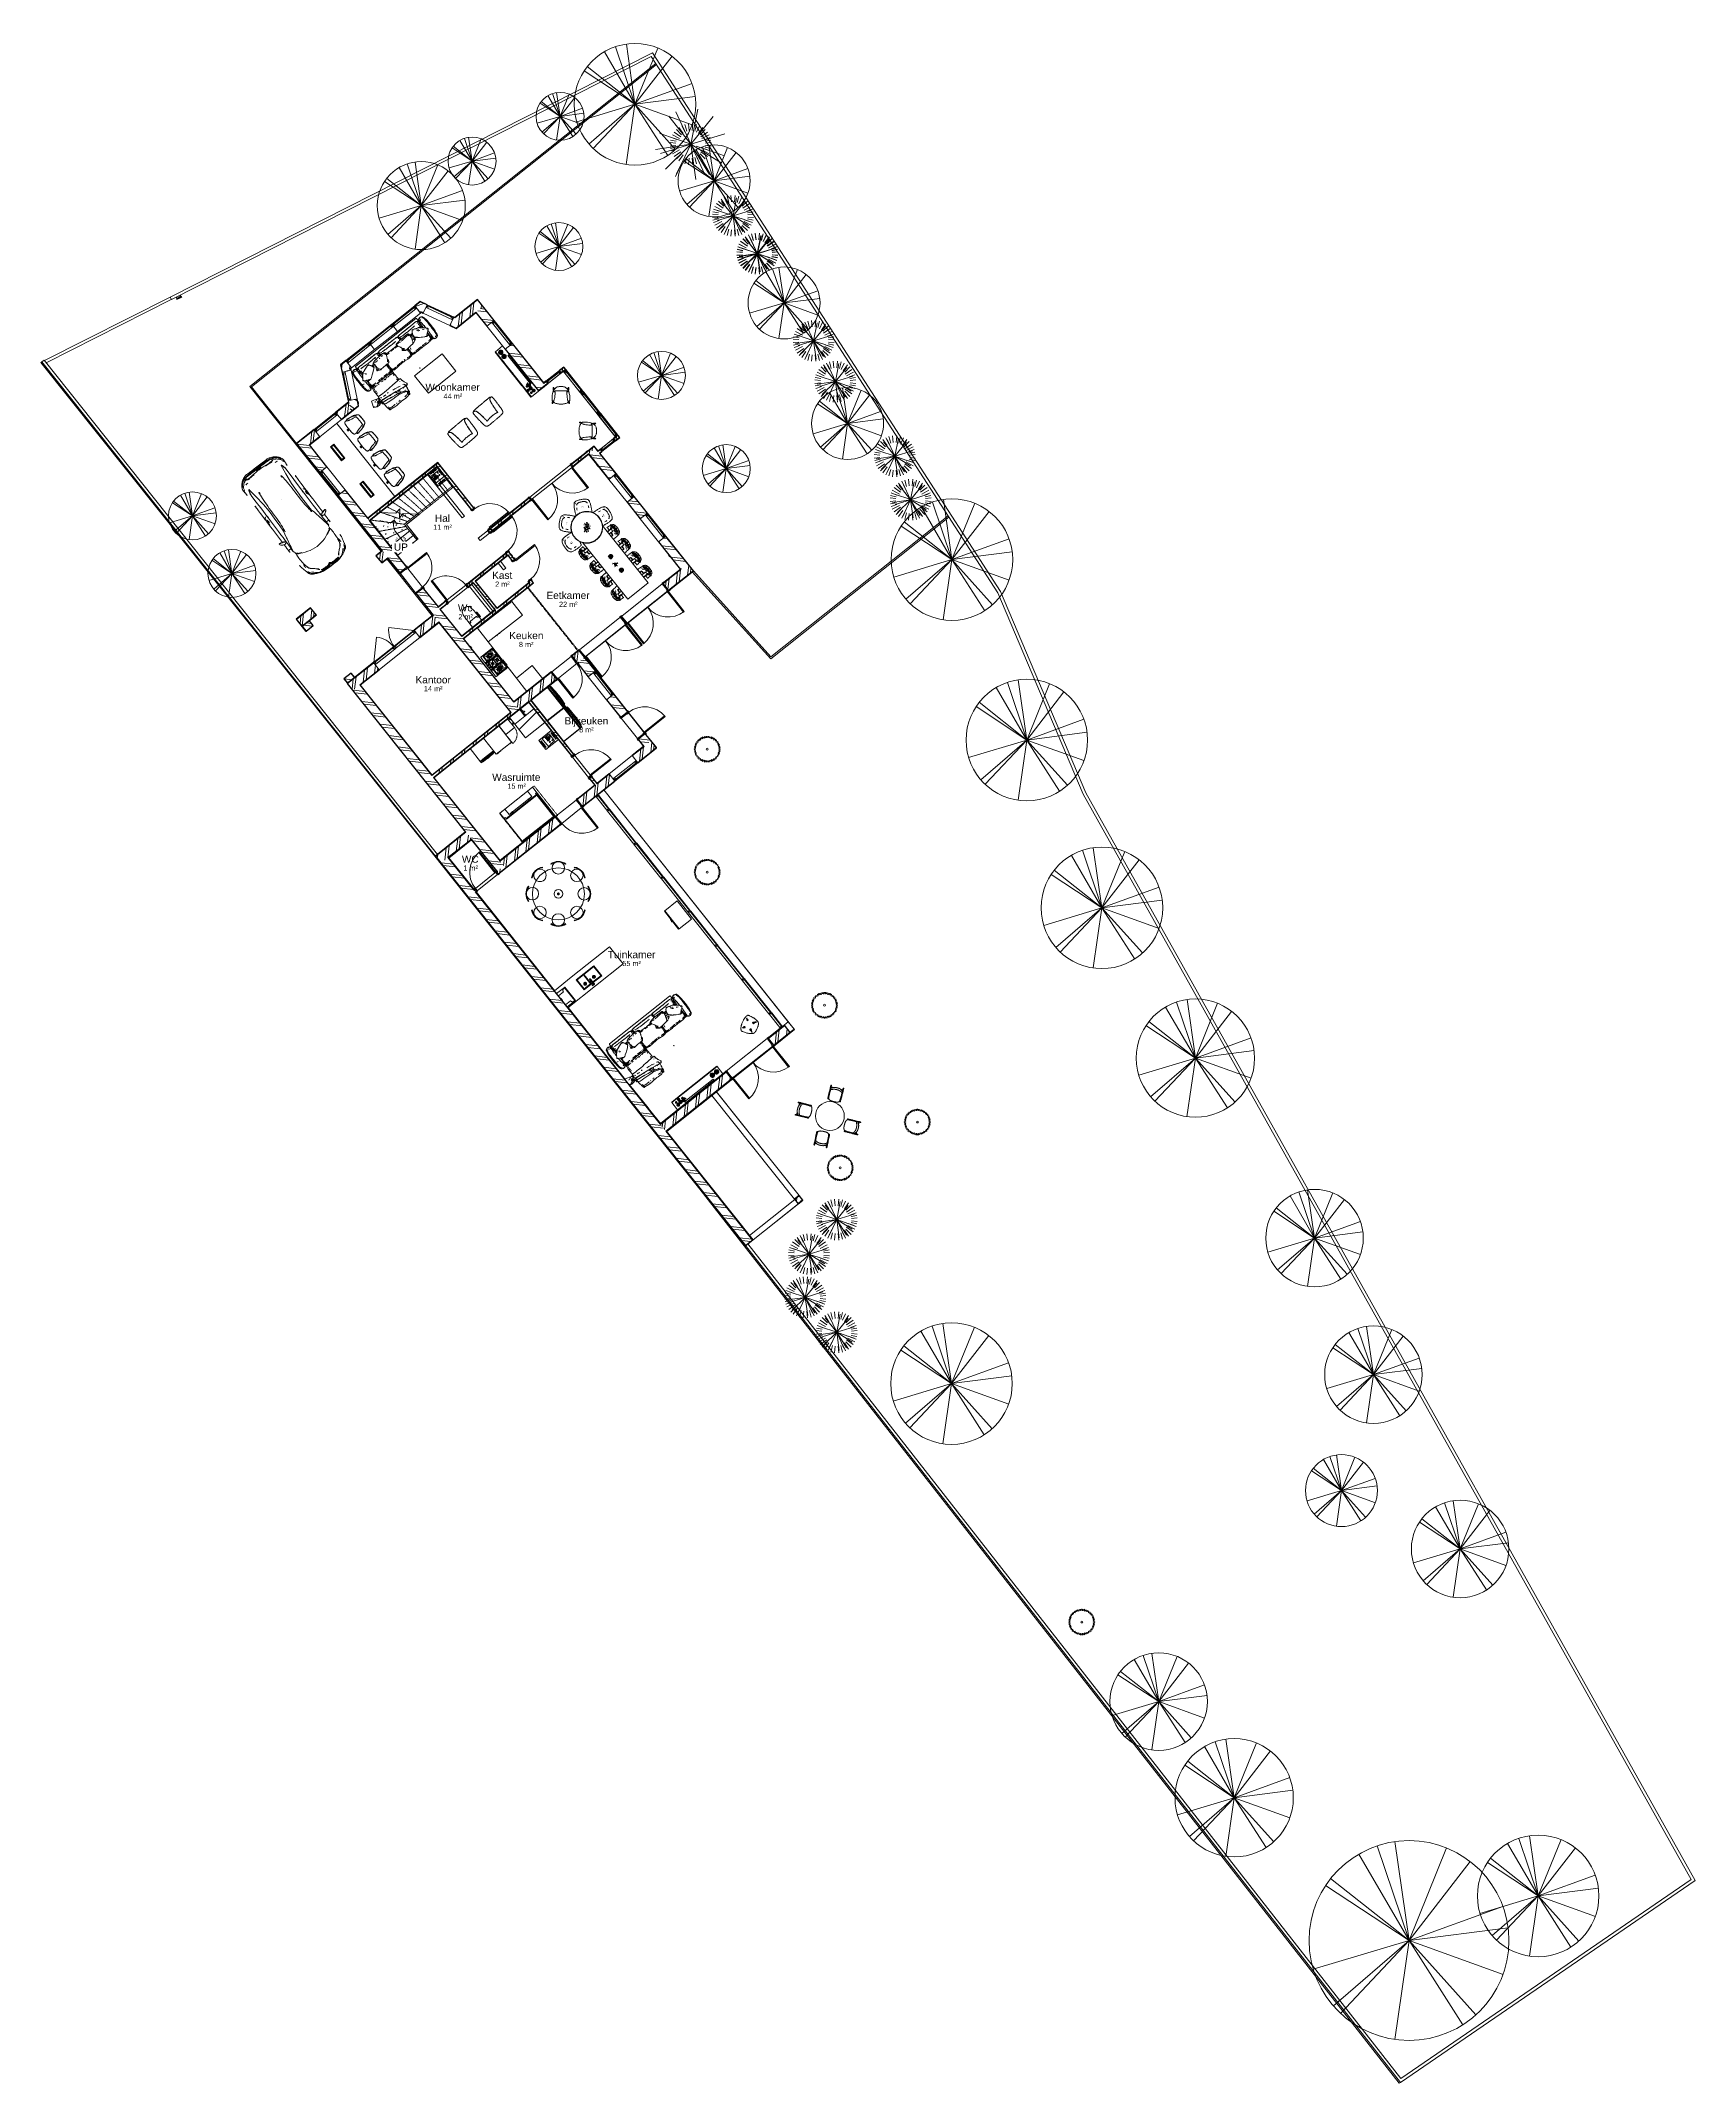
# Model space of a CAD drawing. Header units: millimetres. Extents: x 0 to 57242, y -59538 to 11130.
import ezdxf

# ---------------------------------------------------------------- set-up
doc = ezdxf.new("R2010")
doc.units = ezdxf.units.MM
for name, pattern in [('Center', [31.75, 6.35, -4.7625, 15.875, -4.7625]), ('Dash', [6, 3, -3]), ('IMPORT-Hidden', [4, 2, -2]), ('Overhead', [4, 2.5, -1.5])]:
    doc.linetypes.add(name, pattern=pattern)
for name, color, linetype, lineweight in [('A-AREA', 32, 'Dash', 70), ('A-AREA-IDEN', 2, 'Continuous', 9), ('A-DETL-GENF', 92, 'Continuous', 9), ('A-DOOR', 31, 'Continuous', 9), ('A-DOOR-FRAM', 31, 'Continuous', 18), ('A-FLOR', 192, 'Continuous', 9), ('A-FLOR-HRAL', 11, 'Continuous', 9), ('A-GENM', 13, 'Continuous', 9), ('A-GLAZ', 151, 'Continuous', 9), ('A-GLAZ-CURT', 52, 'Continuous', 9), ('A-GLAZ-CWMG', 51, 'Continuous', 9), ('A-WALL', 113, 'Continuous', 9), ('A-WALL-PATT', 111, 'Continuous', 25), ('E-ELEC-EQPM', 71, 'Continuous', 9), ('E-ELEC-FIXT', 91, 'Continuous', 9), ('G-IMPT', 8, 'Continuous', 9), ('GFdwg_dwg', 8, 'Continuous', 9), ('I-FURN', 30, 'Continuous', 9), ('I-FURN-PNLS', 30, 'Continuous', 9), ('L-PLNT', 71, 'Continuous', 9), ('M-EQPM', 50, 'Continuous', 9), ('P-SANR-FIXT', 6, 'Continuous', 9), ('Q-CASE', 31, 'Continuous', 9), ('Q-SPCQ', 91, 'Continuous', 9), ('S-STRS', 31, 'Continuous', 9), ('S-STRS-ANNO', 31, 'Continuous', 9), ('S-STRS-IDEN', 31, 'Continuous', 9), ('S-STRS-MBND', 31, 'Overhead', 9)]:
    doc.layers.add(name, color=color, linetype=linetype, lineweight=lineweight)
doc.styles.add('Arial', font='arial.ttf', dxfattribs={"height": 250})
doc.styles.add('Arial_1', font='arial.ttf', dxfattribs={"height": 180})
pattern_1 = [(173.519, (12834.62, -7297.22), (-40.138, -353.327), []), (173.519, (12536.53, -7534.5), (-40.138, -353.327), [])]
pattern_2 = [(263.519, (19376.4, -9349.8), (353.327, -40.138), []), (263.519, (19613.7, -9647.88), (353.327, -40.138), [])]
pattern_3 = [(353.519, (20542.37, -5162.5), (40.138, 353.327), []), (353.519, (20840.46, -4925.2), (40.14, 353.327), [])]
pattern_4 = [(173.519, (16386.6, 572.27), (-40.14, -353.33), []), (173.519, (16088.5, 335), (-40.14, -353.33), [])]
pattern_5 = [(83.52, (14836.6, 1556.04), (-353.33, 40.14), []), (83.52, (14599.3, 1854.13), (-353.33, 40.14), [])]
pattern_6 = [(200, (13725.4, 1834.65), (121.62, -334.15), []), (200, (13564.4, 1489.34), (121.62, -334.15), [])]
pattern_7 = [(263.52, (11607.95, 903.26), (353.33, -40.14), []), (263.519, (11845.22, 605.17), (353.33, -40.14), [])]
pattern_8 = [(147, (10858.84, -856.1), (-193.67, -298.23), []), (147, (10486.17, -935.3), (-193.67, -298.23), [])]
pattern_9 = [(263.52, (9869.87, -1988.4), (353.33, -40.14), []), (263.52, (10107.14, -2286.5), (353.33, -40.14), [])]
pattern_10 = [(263.519, (12087.9, -9923.8), (353.33, -40.14), []), (263.519, (12325.2, -10221.9), (353.33, -40.14), [])]
pattern_11 = [(263.519, (18499.3, -15160.44), (353.327, -40.138), []), (263.519, (18736.57, -15458.53), (353.327, -40.138), [])]
pattern_12 = [(353.519, (19712.3, -11843.15), (40.14, 353.33), []), (353.519, (20010.4, -11605.87), (40.14, 353.33), [])]
pattern_13 = [(263.519, (23585.85, -24640.52), (353.327, -40.138), []), (263.519, (23823.13, -24938.6), (353.327, -40.138), [])]
pattern_14 = [(83.52, (14373.16, -16917.43), (-353.33, 40.14), []), (83.52, (14135.88, -16619.33), (-353.33, 40.14), [])]
pattern_15 = [(173.519, (19366.63, -23746.4), (-40.138, -353.327), []), (173.519, (19068.53, -23983.67), (-40.138, -353.327), [])]
pattern_16 = [(263.52, (17749.1, -432.93), (353.33, -40.14), []), (263.52, (17986.36, -731.02), (353.33, -40.14), [])]
pattern_17 = [(263.52, (19623.65, -2787.95), (353.33, -40.14), []), (263.52, (19860.92, -3086.04), (353.33, -40.14), [])]
pattern_18 = [(353.52, (18983.52, -1437.8), (40.14, 353.33), []), (353.52, (19281.6, -1200.54), (40.14, 353.33), [])]
pattern_19 = [(83.519, (17409.02, -4397.37), (-353.33, 40.14), []), (83.519, (17171.74, -4099.27), (-353.327, 40.14), [])]
pattern_20 = [(263.52, (12523.78, -4426), (353.33, -40.126), []), (263.52, (12761.06, -4724.08), (353.33, -40.126), [])]
pattern_21 = [(173.521, (15420.3, -5584.1), (-40.126, -353.33), []), (173.521, (15122.22, -5821.4), (-40.126, -353.33), [])]
pattern_22 = [(263.52, (15735.63, -8541.24), (353.33, -40.14), []), (263.52, (15972.9, -8839.34), (353.33, -40.14), [])]
pattern_23 = [(353.52, (15334.58, -8093.6), (40.14, 353.33), []), (353.52, (15632.67, -7856.32), (40.14, 353.33), [])]
pattern_24 = [(263.52, (14926, -7524.13), (353.33, -40.14), []), (263.52, (15163.3, -7822.23), (353.33, -40.14), [])]
pattern_25 = [(353.52, (18022.4, -13188.3), (40.14, 353.33), []), (353.519, (18320.5, -12951.02), (40.14, 353.33), [])]
pattern_26 = [(263.52, (15505.33, -17824.78), (353.33, -40.14), []), (263.52, (15742.6, -18122.87), (353.33, -40.14), [])]
pattern_27 = [(0, (0, 0), (812.8, 203.2), [33.528, -576.072, 33.528, -576.072, -3251.2]), (0, (0, 0), (812.8, 203.2), [-1219.2, 33.528, -1185.672, 33.528, -576.072, -1422.4]), (0, (0, 0), (812.8, 203.2), [-3048, 33.528, -372.872, 33.528, -982.472]), (120, (304.8, 101.6), (-582.3764, 602.3054), [33.528, -576.072, 33.528, -576.072, -3251.2]), (120, (304.8, 101.6), (-582.3764, 602.3054), [-1219.2, 33.528, -1185.672, 33.528, -576.072, -1422.4]), (120, (304.8, 101.6), (-582.3764, 602.3054), [-3048, 33.528, -372.872, 33.528, -982.472]), (240, (406.4, 508), (-230.4236, -805.5054), [33.528, -576.072, 33.528, -576.072, -3251.2]), (240, (406.4, 508), (-230.4236, -805.5054), [-1219.2, 33.528, -1185.672, 33.528, -576.072, -1422.4]), (240, (406.4, 508), (-230.4236, -805.5054), [-3048, 33.528, -372.872, 33.528, -982.472])]
pattern_28 = [(83.519, (10522.43, -7949.05), (-353.33, 40.14), []), (83.519, (10285.15, -7650.95), (-353.33, 40.14), [])]
pattern_29 = [(173.52, (10074.85, -9915.74), (-40.14, -353.33), []), (173.52, (9776.75, -10153.02), (-40.14, -353.33), [])]
pattern_30 = [(353.519, (13288.64, -14483.13), (40.138, 353.327), []), (353.519, (13586.74, -14245.86), (40.138, 353.327), [])]
pattern_31 = [(83.52, (14959.5, -13274.5), (-353.33, 40.14), []), (83.519, (14722.23, -12976.4), (-353.33, 40.14), [])]
pattern_32 = [(6.488, (-5264.7, 19851.75), (-56.498, 496.798), [])]

msp = doc.modelspace()

# ---------------------------------------------------------------- texts
at = {"layer": 'A-AREA-IDEN', "attachment_point": 1}
for s, insert, char_height, width, style in [('Woonkamer', (13306, -729), 250, 2292.83, 'Arial'), ('44 m²', (13938, -1073), 180, 761.6, 'Arial_1'), ('11 m²', (13578, -5607), 180, 761.6, 'Arial_1'), ('Hal', (13634, -5263), 250, 625.32, 'Arial'), ('Kast', (15614, -7237), 250, 849.79, 'Arial'), ('2 m²', (15720, -7580), 180, 593.25, 'Arial_1'), ('Wc', (14430, -8363), 250, 633.33, 'Arial'), ('Eetkamer', (17495, -7932), 250, 1819.83, 'Arial'), ('22 m²', (17931, -8276), 180, 761.6, 'Arial_1'), ('2 m²', (14447, -8707), 180, 593.25, 'Arial_1'), ('Keuken', (16206, -9322), 250, 1410.97, 'Arial'), ('8 m²', (16543, -9666), 180, 593.25, 'Arial_1'), ('Kantoor', (12965, -10853), 250, 1467.09, 'Arial'), ('14 m²', (13256, -11196), 180, 761.6, 'Arial_1'), ('Bijkeuken', (18121, -12275), 250, 1819.83, 'Arial'), ('8 m²', (18627, -12619), 180, 593.25, 'Arial_1'), ('Wasruimte', (15617, -14227), 250, 2036.29, 'Arial'), ('15 m²', (16143, -14570), 180, 761.6, 'Arial_1'), ('WC', (14568, -17059), 250, 721.52, 'Arial'), ('1 m²', (14621, -17403), 180, 593.25, 'Arial_1'), ('Tuinkamer', (19616, -20361), 250, 1988.18, 'Arial'), ('55 m²', (20122, -20705), 180, 761.6, 'Arial_1')]:
    msp.add_mtext(s, dxfattribs=dict(at, insert=insert, char_height=char_height, width=width, style=style))

# ---------------------------------------------------------------- blocks, each defined once
blk = doc.blocks.new('GFdwg_dwg_rge-311280-Level 0')
at = {"color": 1, "lineweight": 9}
for p, q in [((-7961, 10254), (-6870, 10800)), ((-7961, 10254), (-6870, 10800)), ((-390, 8955), (-390, 10755)), ((-290, 10720), (-290, 8990)), ((4810, 8889), (4810, 10678)), ((5130, 10643), (5130, 8913)), ((4810, 7018), (4810, 8806)), ((5130, 8783), (5130, 7053)), ((-7961, 6638), (-6870, 6092)), ((-3210, 6710), (-3210, 4564)), ((4810, 5795), (4810, 6645)), ((5130, 6645), (5130, 5830)), ((7565, 6990), (8430, 6990)), ((8465, 6670), (7565, 6670)), ((610, 4514), (610, 5329)), ((710, 5500), (1910, 5500)), ((710, 5329), (710, 4479)), ((1910, 5400), (730, 5400)), ((7565, 4610), (8430, 4610)), ((8465, 4510), (7565, 4510)), ((19380, 4018), (19380, 4293)), ((-3210, 4130), (-3210, 4120)), ((-1115, 3800), (-265, 3800)), ((-265, 4120), (-1080, 4120)), ((8810, 2790), (8810, 3690)), ((9130, 3655), (9130, 2790)), ((19380, 3790), (19380, 3995)), ((19380, 1912), (19380, 3725)), ((19730, 3725), (19730, 3718)), ((19730, 3683), (19730, 1953)), ((19380, 1759), (19380, 1847)), ((19730, 1918), (19730, 1912)), ((24530, 1200), (24521, 1200)), ((7280, -1235), (7280, 0)), ((7630, 0), (7630, -1014)), ((9030, -949), (9030, -84)), ((9130, -49), (9130, -949)), ((7630, -1000), (9010, -1000)), ((7630, -1014), (7630, -1000)), ((9150, -1000), (9780, -1000)), ((9807, -1000), (13501, -1000)), ((14256, -1000), (17445, -1000)), ((17668, -1000), (18690, -1000)), ((18717, -1000), (19395, -1000))]:
    blk.add_line(p, q, dxfattribs=at)
at = {"color": 1, "lineweight": 9, "flags": 128}
for points in [[(-290, 7090), (-290, 6680), (-390, 6680), (-390, 7090)], [(-2660, 6780), (-1290, 6780), (-1290, 6680), (-3210, 6680), (-3210, 6710)], [(710, 6780), (1010, 6780), (1010, 6680), (710, 6680)], [(19380, 4393), (19380, 4650), (9130, 4650)], [(19380, 4393), (19380, 4650), (19730, 4650), (19730, 3790)], [(19730, 1847), (19730, -1000), (19715, -1000)], [(24321, 1200), (19730, 1200), (19730, 1000), (24321, 1000)], [(24521, 1000), (24530, 1000), (24530, -1000), (24330, -1000), (24330, 1000)], [(24521, 1000), (24530, 1000), (24530, 1200)], [(-2120, 10), (-2120, 0), (-1580, 0), (-1580, 10)], [(19395, -1000), (19380, -1000), (19380, -241)], [(7630, -1334), (7630, -1350), (7280, -1350), (7280, -1335)], [(24530, -1334), (24530, -1350), (7630, -1350), (7630, -1334)], [(19715, -1000), (24530, -1000), (24530, -1234)]]:
    blk.add_lwpolyline(points, dxfattribs=at)
blk = doc.blocks.new('GFdwg_dwg-311279-Level 0')
at = {"color": 1, "lineweight": 9}
for p, q in [((130, 66), (4474, 2266)), ((0, 0), (38, 19)), ((20067, -25140), (0, 0))]:
    blk.add_line(p, q, dxfattribs=at)
at = {"color": 1, "lineweight": 9, "flags": 128}
blk.add_lwpolyline([(47041, -59513), (47005, -59538), (21475, -26908)], dxfattribs=at)
at = {"rotation": 308.5192572358332}
blk.add_blockref('GFdwg_dwg_rge-311280-Level 0', (10153, -10544), dxfattribs=at)
blk = doc.blocks.new('M_Window-Single-Hung - 1015 x 1500mm-351340-Level 0')
at = {"layer": 'A-GLAZ'}
for p, q in [((-507.5, 160), (507.5, 160)), ((507.5, -160), (-507.5, -160)), ((475.75, -58.4), (-475.75, -58.4)), ((-431.3, -147.3), (431.3, -147.3))]:
    blk.add_line(p, q, dxfattribs=at)
at = {"layer": 'A-GLAZ', "lineweight": 18}
for p, q in [((-507.5, -160), (-507.5, 160)), ((507.5, 160), (507.5, -160)), ((-507.5, -58.4), (-475.75, -58.4)), ((-507.5, -147.3), (-431.3, -147.3)), ((-475.75, -147.3), (-475.75, -58.4)), ((-475.75, -102.85), (-431.3, -102.85)), ((-431.3, -147.3), (-431.3, -102.85)), ((-431.3, -125.075), (431.3, -125.075)), ((431.3, -147.3), (431.3, -102.85)), ((475.75, -102.85), (431.3, -102.85)), ((431.3, -147.3), (507.5, -147.3)), ((475.75, -58.4), (507.5, -58.4)), ((475.75, -147.3), (475.75, -58.4))]:
    blk.add_line(p, q, dxfattribs=at)
blk = doc.blocks.new('M_Window-Single-Hung - 1015 x 1500mm-351075-Level 0')
at = {"layer": 'A-GLAZ'}
for p, q in [((-507.5, 160), (507.5, 160)), ((507.5, -160), (-507.5, -160)), ((475.75, -58.4), (-475.75, -58.4)), ((-431.3, -147.3), (431.3, -147.3))]:
    blk.add_line(p, q, dxfattribs=at)
at = {"layer": 'A-GLAZ', "lineweight": 18}
for p, q in [((-507.5, -160), (-507.5, 160)), ((507.5, 160), (507.5, -160)), ((-507.5, -58.4), (-475.75, -58.4)), ((-507.5, -147.3), (-431.3, -147.3)), ((-475.75, -147.3), (-475.75, -58.4)), ((-475.75, -102.85), (-431.3, -102.85)), ((-431.3, -147.3), (-431.3, -102.85)), ((-431.3, -125.075), (431.3, -125.075)), ((431.3, -147.3), (431.3, -102.85)), ((475.75, -102.85), (431.3, -102.85)), ((431.3, -147.3), (507.5, -147.3)), ((475.75, -58.4), (507.5, -58.4)), ((475.75, -147.3), (475.75, -58.4))]:
    blk.add_line(p, q, dxfattribs=at)
blk = doc.blocks.new('M_Window-Single-Hung - 1015 x 1500mm-351350-Level 0')
at = {"layer": 'A-GLAZ', "lineweight": 18}
for p, q in [((-507.5, 160), (-507.5, -160)), ((-507.5, 147.3), (-431.3, 147.3)), ((-507.5, 58.4), (-475.75, 58.4)), ((-475.75, 147.3), (-475.75, 58.4)), ((-475.75, 102.85), (-431.3, 102.85)), ((-431.3, 147.3), (-431.3, 102.85)), ((-431.3, 125.075), (431.3, 125.075)), ((431.3, 147.3), (507.5, 147.3)), ((431.3, 147.3), (431.3, 102.85)), ((475.75, 102.85), (431.3, 102.85)), ((475.75, 147.3), (475.75, 58.4)), ((475.75, 58.4), (507.5, 58.4)), ((507.5, -160), (507.5, 160))]:
    blk.add_line(p, q, dxfattribs=at)
at = {"layer": 'A-GLAZ'}
for p, q in [((507.5, 160), (-507.5, 160)), ((475.75, 58.4), (-475.75, 58.4)), ((-431.3, 147.3), (431.3, 147.3)), ((-507.5, -160), (507.5, -160))]:
    blk.add_line(p, q, dxfattribs=at)
blk = doc.blocks.new('M_Window-Single-Hung - 1015 x 1500mm-351371-Level 0')
at = {"layer": 'A-GLAZ', "lineweight": 18}
for p, q in [((-507.5, 160), (-507.5, -160)), ((-507.5, 147.3), (-431.3, 147.3)), ((-507.5, 58.4), (-475.75, 58.4)), ((-475.75, 147.3), (-475.75, 58.4)), ((-475.75, 102.85), (-431.3, 102.85)), ((-431.3, 147.3), (-431.3, 102.85)), ((-431.3, 125.075), (431.3, 125.075)), ((431.3, 147.3), (507.5, 147.3)), ((431.3, 147.3), (431.3, 102.85)), ((475.75, 102.85), (431.3, 102.85)), ((475.75, 147.3), (475.75, 58.4)), ((475.75, 58.4), (507.5, 58.4)), ((507.5, -160), (507.5, 160))]:
    blk.add_line(p, q, dxfattribs=at)
at = {"layer": 'A-GLAZ'}
for p, q in [((507.5, 160), (-507.5, 160)), ((475.75, 58.4), (-475.75, 58.4)), ((-431.3, 147.3), (431.3, 147.3)), ((-507.5, -160), (507.5, -160))]:
    blk.add_line(p, q, dxfattribs=at)
blk = doc.blocks.new('M_Window-Single-Hung - 950 x 1500mm-351405-Level 0')
at = {"layer": 'A-GLAZ', "lineweight": 18}
for p, q in [((-475, 50), (-475, -50)), ((-475, 37.3), (-398.8, 37.3)), ((-443.25, 37.3), (-443.25, -51.6)), ((-398.8, 37.3), (-398.8, -7.15)), ((-398.8, 15.075), (398.8, 15.075)), ((398.8, 37.3), (475, 37.3)), ((398.8, 37.3), (398.8, -7.15)), ((443.25, 37.3), (443.25, -51.6)), ((475, -50), (475, 50)), ((-475, -51.6), (-443.25, -51.6)), ((-443.25, -7.15), (-398.8, -7.15)), ((443.25, -7.15), (398.8, -7.15)), ((443.25, -51.6), (475, -51.6))]:
    blk.add_line(p, q, dxfattribs=at)
at = {"layer": 'A-GLAZ'}
for p, q in [((475, 50), (-475, 50)), ((-398.8, 37.3), (398.8, 37.3)), ((-475, -50), (475, -50)), ((443.25, -51.6), (-443.25, -51.6))]:
    blk.add_line(p, q, dxfattribs=at)
blk = doc.blocks.new('M_Window-Single-Hung - 950 x 1500mm-378989-Level 0')
at = {"layer": 'A-GLAZ', "lineweight": 18}
for p, q in [((-475, 51.6), (-443.25, 51.6)), ((-475, -50), (-475, 50)), ((-443.25, -37.3), (-443.25, 51.6)), ((-443.25, 7.15), (-398.8, 7.15)), ((-398.8, -37.3), (-398.8, 7.15)), ((398.8, -37.3), (398.8, 7.15)), ((443.25, 7.15), (398.8, 7.15)), ((443.25, 51.6), (475, 51.6)), ((443.25, -37.3), (443.25, 51.6)), ((475, 50), (475, -50)), ((-475, -37.3), (-398.8, -37.3)), ((-398.8, -15.075), (398.8, -15.075)), ((398.8, -37.3), (475, -37.3))]:
    blk.add_line(p, q, dxfattribs=at)
at = {"layer": 'A-GLAZ'}
for p, q in [((-475, 50), (475, 50)), ((443.25, 51.6), (-443.25, 51.6)), ((475, -50), (-475, -50)), ((-398.8, -37.3), (398.8, -37.3))]:
    blk.add_line(p, q, dxfattribs=at)
blk = doc.blocks.new('M_Window-Single-Hung - 900 x 1500mm-349733-Level 0')
at = {"layer": 'A-GLAZ', "lineweight": 18}
for p, q in [((-450, 50), (-450, -50)), ((-450, 37.3), (-373.8, 37.3)), ((-418.25, 37.3), (-418.25, -51.6)), ((-373.8, 37.3), (-373.8, -7.15)), ((-373.8, 15.075), (373.8, 15.075)), ((373.8, 37.3), (450, 37.3)), ((373.8, 37.3), (373.8, -7.15)), ((418.25, 37.3), (418.25, -51.6)), ((450, -50), (450, 50)), ((-450, -51.6), (-418.25, -51.6)), ((-418.25, -7.15), (-373.8, -7.15)), ((418.25, -7.15), (373.8, -7.15)), ((418.25, -51.6), (450, -51.6))]:
    blk.add_line(p, q, dxfattribs=at)
at = {"layer": 'A-GLAZ'}
for p, q in [((450, 50), (-450, 50)), ((-373.8, 37.3), (373.8, 37.3)), ((-450, -50), (450, -50)), ((418.25, -51.6), (-418.25, -51.6))]:
    blk.add_line(p, q, dxfattribs=at)
blk = doc.blocks.new('M_Window-Single-Hung - 600 x 1500mm-350725-Level 0')
at = {"layer": 'A-GLAZ', "lineweight": 18}
for p, q in [((-300, 50), (-300, -50)), ((-300, 37.3), (-223.8, 37.3)), ((-268.25, 37.3), (-268.25, -51.6)), ((-223.8, 37.3), (-223.8, -7.15)), ((-223.8, 15.075), (223.8, 15.075)), ((223.8, 37.3), (300, 37.3)), ((223.8, 37.3), (223.8, -7.15)), ((268.25, 37.3), (268.25, -51.6)), ((300, -50), (300, 50)), ((-300, -51.6), (-268.25, -51.6)), ((-268.25, -7.15), (-223.8, -7.15)), ((268.25, -7.15), (223.8, -7.15)), ((268.25, -51.6), (300, -51.6))]:
    blk.add_line(p, q, dxfattribs=at)
at = {"layer": 'A-GLAZ'}
for p, q in [((300, 50), (-300, 50)), ((-223.8, 37.3), (223.8, 37.3)), ((-300, -50), (300, -50)), ((268.25, -51.6), (-268.25, -51.6))]:
    blk.add_line(p, q, dxfattribs=at)
blk = doc.blocks.new('M_Window-Single-Hung - 600 x 1500mm-350910-Level 0')
at = {"layer": 'A-GLAZ', "lineweight": 18}
for p, q in [((-300, 50), (-300, -50)), ((-300, 37.3), (-223.8, 37.3)), ((-268.25, 37.3), (-268.25, -51.6)), ((-223.8, 37.3), (-223.8, -7.15)), ((-223.8, 15.075), (223.8, 15.075)), ((223.8, 37.3), (300, 37.3)), ((223.8, 37.3), (223.8, -7.15)), ((268.25, 37.3), (268.25, -51.6)), ((300, -50), (300, 50)), ((-300, -51.6), (-268.25, -51.6)), ((-268.25, -7.15), (-223.8, -7.15)), ((268.25, -7.15), (223.8, -7.15)), ((268.25, -51.6), (300, -51.6))]:
    blk.add_line(p, q, dxfattribs=at)
at = {"layer": 'A-GLAZ'}
for p, q in [((300, 50), (-300, 50)), ((-223.8, 37.3), (223.8, 37.3)), ((-300, -50), (300, -50)), ((268.25, -51.6), (-268.25, -51.6))]:
    blk.add_line(p, q, dxfattribs=at)
blk = doc.blocks.new('M_Door-Interior-Single-1_Panel-Wood - 900 x 2100mm-356460-Level 0')
at = {"layer": 'A-DOOR', "lineweight": 18}
for p, q in [((450, 1056.825), (415, 1056.825)), ((415, 1056.825), (415, 156.825)), ((450, 156.825), (450, 1056.825)), ((415, 156.825), (450, 156.825))]:
    blk.add_line(p, q, dxfattribs=at)
at = {"layer": 'A-DOOR'}
for p, q in [((-456.35, 176.825), (-521.35, 176.825)), ((-521.35, 176.825), (-521.35, 156.825)), ((-521.35, 156.825), (-456.35, 156.825)), ((-456.35, 156.825), (-456.35, 176.825)), ((521.35, 176.825), (456.35, 176.825)), ((456.35, 176.825), (456.35, 156.825)), ((456.35, 156.825), (521.35, 156.825)), ((521.35, 156.825), (521.35, 176.825)), ((-456.35, -163.175), (-521.35, -163.175)), ((-521.35, -163.175), (-521.35, -183.175)), ((-521.35, -183.175), (-456.35, -183.175)), ((-456.35, -183.175), (-456.35, -163.175)), ((521.35, -163.175), (456.35, -163.175)), ((456.35, -163.175), (456.35, -183.175)), ((456.35, -183.175), (521.35, -183.175)), ((521.35, -183.175), (521.35, -163.175))]:
    blk.add_line(p, q, dxfattribs=at)
blk.add_arc((450, 156.825), 900, 90, 180, dxfattribs=at)
at = {"layer": 'A-DOOR-FRAM'}
for p, q in [((-450, 156.825), (-475, 156.825)), ((-475, 156.825), (-475, -163.175)), ((-450, 121.825), (-450, 156.825)), ((-437.3, 121.825), (-450, 121.825)), ((-450, -163.175), (-450, 86.9)), ((-450, 86.9), (-437.3, 86.9)), ((-437.3, 86.9), (-437.3, 121.825)), ((450, 121.825), (437.3, 121.825)), ((437.3, 121.825), (437.3, 86.9)), ((437.3, 86.9), (450, 86.9)), ((450, 156.825), (450, 121.825)), ((475, 156.825), (450, 156.825)), ((450, 86.9), (450, -163.175)), ((475, -163.175), (475, 156.825)), ((-475, -163.175), (-450, -163.175)), ((450, -163.175), (475, -163.175))]:
    blk.add_line(p, q, dxfattribs=at)
blk = doc.blocks.new('M_Door-Interior-Single-1_Panel-Wood - 900 x 2100mm-356765-Level 0')
at = {"layer": 'A-DOOR', "lineweight": 18}
for p, q in [((450, 947), (415, 947)), ((415, 947), (415, 47)), ((450, 47), (450, 947)), ((415, 47), (450, 47))]:
    blk.add_line(p, q, dxfattribs=at)
at = {"layer": 'A-DOOR'}
for p, q in [((-456, 67), (-521, 67)), ((-521, 67), (-521, 47)), ((-521, 47), (-456, 47)), ((-456, 47), (-456, 67)), ((521, 67), (456, 67)), ((456, 67), (456, 47)), ((456, 47), (521, 47)), ((521, 47), (521, 67)), ((-456, -53), (-521, -53)), ((-521, -53), (-521, -73)), ((-521, -73), (-456, -73)), ((-456, -73), (-456, -53)), ((521, -53), (456, -53)), ((456, -53), (456, -73)), ((456, -73), (521, -73)), ((521, -73), (521, -53))]:
    blk.add_line(p, q, dxfattribs=at)
blk.add_arc((450, 47), 900, 90, 180, dxfattribs=at)
at = {"layer": 'A-DOOR-FRAM'}
for p, q in [((-450, 47), (-475, 47)), ((-475, 47), (-475, -53)), ((-450, 12), (-450, 47)), ((-437, 12), (-450, 12)), ((-437, -23), (-437, 12)), ((450, 12), (437, 12)), ((437, 12), (437, -23)), ((450, 47), (450, 12)), ((475, 47), (450, 47)), ((475, -53), (475, 47)), ((-475, -53), (-450, -53)), ((-450, -53), (-450, -23)), ((-450, -23), (-437, -23)), ((437, -23), (450, -23)), ((450, -23), (450, -53)), ((450, -53), (475, -53))]:
    blk.add_line(p, q, dxfattribs=at)
blk = doc.blocks.new('M_Door-Interior-Single-1_Panel-Wood - 900 x 2100mm-357454-Level 0')
at = {"layer": 'A-DOOR'}
for p, q in [((-521.35, 183.175), (-456.35, 183.175)), ((-521.35, 163.175), (-521.35, 183.175)), ((-456.35, 163.175), (-521.35, 163.175)), ((-456.35, 183.175), (-456.35, 163.175)), ((456.35, 183.175), (521.35, 183.175)), ((456.35, 163.175), (456.35, 183.175)), ((521.35, 163.175), (456.35, 163.175)), ((521.35, 183.175), (521.35, 163.175)), ((-521.35, -156.825), (-456.35, -156.825)), ((-521.35, -176.825), (-521.35, -156.825)), ((-456.35, -176.825), (-521.35, -176.825)), ((-456.35, -156.825), (-456.35, -176.825)), ((456.35, -156.825), (521.35, -156.825)), ((456.35, -176.825), (456.35, -156.825)), ((521.35, -176.825), (456.35, -176.825)), ((521.35, -156.825), (521.35, -176.825))]:
    blk.add_line(p, q, dxfattribs=at)
at = {"layer": 'A-DOOR', "lineweight": 18}
for p, q in [((415, -156.825), (450, -156.825)), ((415, -1056.825), (415, -156.825)), ((450, -156.825), (450, -1056.825)), ((450, -1056.825), (415, -1056.825))]:
    blk.add_line(p, q, dxfattribs=at)
at = {"layer": 'A-DOOR'}
blk.add_arc((450, -156.825), 900, 180, 270, dxfattribs=at)
at = {"layer": 'A-DOOR-FRAM'}
for p, q in [((-475, 163.175), (-450, 163.175)), ((-475, -156.825), (-475, 163.175)), ((-450, 163.175), (-450, -86.9)), ((450, 163.175), (475, 163.175)), ((450, -86.9), (450, 163.175)), ((475, 163.175), (475, -156.825)), ((-450, -156.825), (-475, -156.825)), ((-450, -86.9), (-437.3, -86.9)), ((-450, -121.825), (-450, -156.825)), ((-437.3, -121.825), (-450, -121.825)), ((-437.3, -86.9), (-437.3, -121.825)), ((437.3, -86.9), (450, -86.9)), ((437.3, -121.825), (437.3, -86.9)), ((450, -121.825), (437.3, -121.825)), ((450, -156.825), (450, -121.825)), ((475, -156.825), (450, -156.825))]:
    blk.add_line(p, q, dxfattribs=at)
blk = doc.blocks.new('M_Door-Interior-Single-1_Panel-Wood - 900 x 2100mm 2-358036-Level 0')
at = {"layer": 'A-DOOR'}
for p, q in [((-496, 73), (-431, 73)), ((-496, 53), (-496, 73)), ((-431, 53), (-496, 53)), ((-431, 73), (-431, 53)), ((431, 73), (496, 73)), ((431, 53), (431, 73)), ((496, 53), (431, 53)), ((496, 73), (496, 53)), ((-496, -47), (-431, -47)), ((-496, -67), (-496, -47)), ((-431, -67), (-496, -67)), ((-431, -47), (-431, -67)), ((431, -47), (496, -47)), ((431, -67), (431, -47)), ((496, -67), (431, -67)), ((496, -47), (496, -67))]:
    blk.add_line(p, q, dxfattribs=at)
at = {"layer": 'A-DOOR', "lineweight": 18}
for p, q in [((390, -47), (425, -47)), ((390, -897), (390, -47)), ((425, -47), (425, -897)), ((425, -897), (390, -897))]:
    blk.add_line(p, q, dxfattribs=at)
at = {"layer": 'A-DOOR'}
blk.add_arc((425, -47), 850, 180, 270, dxfattribs=at)
at = {"layer": 'A-DOOR-FRAM'}
for p, q in [((-450, 53), (-425, 53)), ((-450, -47), (-450, 53)), ((-425, 53), (-425, 23)), ((-425, 23), (-412, 23)), ((-412, 23), (-412, -12)), ((412, 23), (425, 23)), ((412, -12), (412, 23)), ((425, 53), (450, 53)), ((425, 23), (425, 53)), ((450, 53), (450, -47)), ((-425, -47), (-450, -47)), ((-425, -12), (-425, -47)), ((-412, -12), (-425, -12)), ((425, -12), (412, -12)), ((425, -47), (425, -12)), ((450, -47), (425, -47))]:
    blk.add_line(p, q, dxfattribs=at)
blk = doc.blocks.new('M_Door-Interior-Single-1_Panel-Wood - 900 x 2100mm 2-358265-Level 0')
at = {"layer": 'A-DOOR', "lineweight": 18}
for p, q in [((425, 897), (390, 897)), ((390, 897), (390, 47)), ((425, 47), (425, 897)), ((390, 47), (425, 47))]:
    blk.add_line(p, q, dxfattribs=at)
at = {"layer": 'A-DOOR'}
for p, q in [((-431, 67), (-496, 67)), ((-496, 67), (-496, 47)), ((-496, 47), (-431, 47)), ((-431, 47), (-431, 67)), ((496, 67), (431, 67)), ((431, 67), (431, 47)), ((431, 47), (496, 47)), ((496, 47), (496, 67)), ((-431, -53), (-496, -53)), ((-496, -53), (-496, -73)), ((-496, -73), (-431, -73)), ((-431, -73), (-431, -53)), ((496, -53), (431, -53)), ((431, -53), (431, -73)), ((431, -73), (496, -73)), ((496, -73), (496, -53))]:
    blk.add_line(p, q, dxfattribs=at)
blk.add_arc((425, 47), 850, 90, 180, dxfattribs=at)
at = {"layer": 'A-DOOR-FRAM'}
for p, q in [((-425, 47), (-450, 47)), ((-450, 47), (-450, -53)), ((-425, 12), (-425, 47)), ((-412, 12), (-425, 12)), ((-412, -23), (-412, 12)), ((425, 12), (412, 12)), ((412, 12), (412, -23)), ((425, 47), (425, 12)), ((450, 47), (425, 47)), ((450, -53), (450, 47)), ((-450, -53), (-425, -53)), ((-425, -53), (-425, -23)), ((-425, -23), (-412, -23)), ((412, -23), (425, -23)), ((425, -23), (425, -53)), ((425, -53), (450, -53))]:
    blk.add_line(p, q, dxfattribs=at)
blk = doc.blocks.new('M_Door-Interior-Single-1_Panel-Wood - 900 x 2100mm 2-358750-Level 0')
at = {"layer": 'A-DOOR', "lineweight": 18}
for p, q in [((425, 1006.825), (390, 1006.825)), ((390, 1006.825), (390, 156.825)), ((425, 156.825), (425, 1006.825)), ((390, 156.825), (425, 156.825))]:
    blk.add_line(p, q, dxfattribs=at)
at = {"layer": 'A-DOOR'}
for p, q in [((-431.35, 176.825), (-496.35, 176.825)), ((-496.35, 176.825), (-496.35, 156.825)), ((-496.35, 156.825), (-431.35, 156.825)), ((-431.35, 156.825), (-431.35, 176.825)), ((496.35, 176.825), (431.35, 176.825)), ((431.35, 176.825), (431.35, 156.825)), ((431.35, 156.825), (496.35, 156.825)), ((496.35, 156.825), (496.35, 176.825)), ((-431.35, -163.175), (-496.35, -163.175)), ((-496.35, -163.175), (-496.35, -183.175)), ((-496.35, -183.175), (-431.35, -183.175)), ((-431.35, -183.175), (-431.35, -163.175)), ((496.35, -163.175), (431.35, -163.175)), ((431.35, -163.175), (431.35, -183.175)), ((431.35, -183.175), (496.35, -183.175)), ((496.35, -183.175), (496.35, -163.175))]:
    blk.add_line(p, q, dxfattribs=at)
blk.add_arc((425, 156.825), 850, 90, 180, dxfattribs=at)
at = {"layer": 'A-DOOR-FRAM'}
for p, q in [((-425, 156.825), (-450, 156.825)), ((-450, 156.825), (-450, -163.175)), ((-425, 121.825), (-425, 156.825)), ((-412.3, 121.825), (-425, 121.825)), ((-425, -163.175), (-425, 86.9)), ((-425, 86.9), (-412.3, 86.9)), ((-412.3, 86.9), (-412.3, 121.825)), ((425, 121.825), (412.3, 121.825)), ((412.3, 121.825), (412.3, 86.9)), ((412.3, 86.9), (425, 86.9)), ((425, 156.825), (425, 121.825)), ((450, 156.825), (425, 156.825)), ((425, 86.9), (425, -163.175)), ((450, -163.175), (450, 156.825)), ((-450, -163.175), (-425, -163.175)), ((425, -163.175), (450, -163.175))]:
    blk.add_line(p, q, dxfattribs=at)
blk = doc.blocks.new('M_Door-Interior-Single-1_Panel-Wood - 900 x 2100mm 2-359408-Level 0')
at = {"layer": 'A-DOOR'}
for p, q in [((-496.35, 183.175), (-431.35, 183.175)), ((-496.35, 163.175), (-496.35, 183.175)), ((-431.35, 163.175), (-496.35, 163.175)), ((-431.35, 183.175), (-431.35, 163.175)), ((431.35, 183.175), (496.35, 183.175)), ((431.35, 163.175), (431.35, 183.175)), ((496.35, 163.175), (431.35, 163.175)), ((496.35, 183.175), (496.35, 163.175)), ((-496.35, -156.825), (-431.35, -156.825)), ((-496.35, -176.825), (-496.35, -156.825)), ((-431.35, -176.825), (-496.35, -176.825)), ((-431.35, -156.825), (-431.35, -176.825)), ((431.35, -156.825), (496.35, -156.825)), ((431.35, -176.825), (431.35, -156.825)), ((496.35, -176.825), (431.35, -176.825)), ((496.35, -156.825), (496.35, -176.825))]:
    blk.add_line(p, q, dxfattribs=at)
at = {"layer": 'A-DOOR', "lineweight": 18}
for p, q in [((390, -156.825), (425, -156.825)), ((390, -1006.825), (390, -156.825)), ((425, -156.825), (425, -1006.825)), ((425, -1006.825), (390, -1006.825))]:
    blk.add_line(p, q, dxfattribs=at)
at = {"layer": 'A-DOOR'}
blk.add_arc((425, -156.825), 850, 180, 270, dxfattribs=at)
at = {"layer": 'A-DOOR-FRAM'}
for p, q in [((-450, 163.175), (-425, 163.175)), ((-450, -156.825), (-450, 163.175)), ((-425, 163.175), (-425, -86.9)), ((425, 163.175), (450, 163.175)), ((425, -86.9), (425, 163.175)), ((450, 163.175), (450, -156.825)), ((-425, -156.825), (-450, -156.825)), ((-425, -86.9), (-412.3, -86.9)), ((-425, -121.825), (-425, -156.825)), ((-412.3, -121.825), (-425, -121.825)), ((-412.3, -86.9), (-412.3, -121.825)), ((412.3, -86.9), (425, -86.9)), ((412.3, -121.825), (412.3, -86.9)), ((425, -121.825), (412.3, -121.825)), ((425, -156.825), (425, -121.825)), ((450, -156.825), (425, -156.825))]:
    blk.add_line(p, q, dxfattribs=at)
blk = doc.blocks.new('Top Rail Type - Top Rail_Internal_-402876-Level 0')
at = {"layer": 'A-FLOR-HRAL'}
for p, q in [((12898, -5998), (12937, -5967)), ((13011, -6140), (12898, -5998)), ((12937, -5967), (13050, -6108)), ((13050, -6108), (13011, -6140))]:
    blk.add_line(p, q, dxfattribs=at)
blk = doc.blocks.new('Top Rail Type - Top Rail_Internal_-V1-Level 0')
at = {"layer": 'A-FLOR-HRAL', "linetype": 'Overhead'}
for p, q in [((13022, -5243), (14069, -4410)), ((13099, -5246), (14100, -4449)), ((14069, -4410), (14226, -4285)), ((14100, -4449), (14257, -4324)), ((14226, -4285), (14257, -4324))]:
    blk.add_line(p, q, dxfattribs=at)
at = {"layer": 'A-FLOR-HRAL'}
for p, q in [((12579, -5596), (12676, -5518)), ((12656, -5694), (12579, -5596)), ((12649, -5604), (12708, -5557)), ((12696, -5663), (12649, -5604)), ((12676, -5518), (13022, -5243)), ((12708, -5557), (13099, -5246)), ((13099, -5246), (13022, -5243)), ((13011, -6140), (12656, -5694)), ((13050, -6108), (12696, -5663)), ((13011, -6140), (13050, -6108))]:
    blk.add_line(p, q, dxfattribs=at)
blk = doc.blocks.new('M_Door-Exterior-Double-Full Glass-Wood_Clad - 1800 x 2400mm-439352-Level 0')
at = {"layer": 'A-DOOR', "lineweight": 18}
for p, q in [((-900, 156.825), (-900, 1056.825)), ((-900, 1056.825), (-865, 1056.825)), ((-865, 1056.825), (-865, 156.825)), ((900, 1056.825), (865, 1056.825)), ((865, 1056.825), (865, 156.825)), ((900, 176.825), (900, 1056.825)), ((-865, 156.825), (-900, 156.825)), ((865, 156.825), (888.65, 156.825))]:
    blk.add_line(p, q, dxfattribs=at)
at = {"layer": 'A-DOOR'}
for p, q in [((-906.35, 176.825), (-971.35, 176.825)), ((-971.35, 176.825), (-971.35, 156.825)), ((-971.35, 156.825), (-906.35, 156.825)), ((-906.35, 156.825), (-906.35, 176.825)), ((971.35, 176.825), (906.35, 176.825)), ((906.35, 176.825), (906.35, 156.825)), ((906.35, 156.825), (971.35, 156.825)), ((971.35, 156.825), (971.35, 176.825)), ((-906.35, -163.175), (-971.35, -163.175)), ((-971.35, -163.175), (-971.35, -183.175)), ((-971.35, -183.175), (-906.35, -183.175)), ((-906.35, -183.175), (-906.35, -163.175)), ((971.35, -163.175), (906.35, -163.175)), ((906.35, -163.175), (906.35, -183.175)), ((906.35, -183.175), (971.35, -183.175)), ((971.35, -183.175), (971.35, -163.175))]:
    blk.add_line(p, q, dxfattribs=at)
for centre, start, end in [((-900, 156.825), 0, 90), ((900, 156.825), 90, 180)]:
    blk.add_arc(centre, 900, start, end, dxfattribs=at)
at = {"layer": 'A-DOOR-FRAM'}
for p, q in [((-900, 156.825), (-925, 156.825)), ((-925, 156.825), (-925, -163.175)), ((-900, 121.825), (-900, 156.825)), ((-887.3, 121.825), (-900, 121.825)), ((-900, -163.175), (-900, 86.9)), ((-900, 86.9), (-887.3, 86.9)), ((-887.3, 86.9), (-887.3, 121.825)), ((900, 121.825), (887.3, 121.825)), ((887.3, 121.825), (887.3, 86.9)), ((887.3, 86.9), (900, 86.9)), ((900, 156.825), (900, 121.825)), ((925, 156.825), (900, 156.825)), ((900, 86.9), (900, -163.175)), ((925, -163.175), (925, 156.825)), ((-925, -163.175), (-900, -163.175)), ((900, -163.175), (925, -163.175))]:
    blk.add_line(p, q, dxfattribs=at)
blk = doc.blocks.new('M_Door-Exterior-Double-Full Glass-Wood_Clad - 1800 x 2400mm-V2-Level 0')
at = {"layer": 'A-DOOR', "lineweight": 18}
for p, q in [((-900, 176.825), (-900, 1056.825)), ((-900, 1056.825), (-865, 1056.825)), ((-865, 1056.825), (-865, 156.825)), ((900, 1056.825), (865, 1056.825)), ((865, 1056.825), (865, 156.825)), ((900, 156.825), (900, 1056.825)), ((-865, 156.825), (-888.65, 156.825)), ((865, 156.825), (900, 156.825))]:
    blk.add_line(p, q, dxfattribs=at)
at = {"layer": 'A-DOOR'}
for p, q in [((-906.35, 176.825), (-971.35, 176.825)), ((-971.35, 176.825), (-971.35, 156.825)), ((-971.35, 156.825), (-906.35, 156.825)), ((-906.35, 156.825), (-906.35, 176.825)), ((971.35, 176.825), (906.35, 176.825)), ((906.35, 176.825), (906.35, 156.825)), ((906.35, 156.825), (971.35, 156.825)), ((971.35, 156.825), (971.35, 176.825)), ((-906.35, -163.175), (-971.35, -163.175)), ((-971.35, -163.175), (-971.35, -183.175)), ((-971.35, -183.175), (-906.35, -183.175)), ((-906.35, -183.175), (-906.35, -163.175)), ((971.35, -163.175), (906.35, -163.175)), ((906.35, -163.175), (906.35, -183.175)), ((906.35, -183.175), (971.35, -183.175)), ((971.35, -183.175), (971.35, -163.175))]:
    blk.add_line(p, q, dxfattribs=at)
for centre, start, end in [((-900, 156.825), 0, 90), ((900, 156.825), 90, 180)]:
    blk.add_arc(centre, 900, start, end, dxfattribs=at)
at = {"layer": 'A-DOOR-FRAM'}
for p, q in [((-900, 156.825), (-925, 156.825)), ((-925, 156.825), (-925, -163.175)), ((-900, 121.825), (-900, 156.825)), ((-887.3, 121.825), (-900, 121.825)), ((-900, -163.175), (-900, 86.9)), ((-900, 86.9), (-887.3, 86.9)), ((-887.3, 86.9), (-887.3, 121.825)), ((900, 121.825), (887.3, 121.825)), ((887.3, 121.825), (887.3, 86.9)), ((887.3, 86.9), (900, 86.9)), ((900, 156.825), (900, 121.825)), ((925, 156.825), (900, 156.825)), ((900, 86.9), (900, -163.175)), ((925, -163.175), (925, 156.825)), ((-925, -163.175), (-900, -163.175)), ((900, -163.175), (925, -163.175))]:
    blk.add_line(p, q, dxfattribs=at)
blk = doc.blocks.new('System Panel - Glazed-440133-Level 0')
at = {"layer": 'A-GLAZ-CURT', "lineweight": 18}
for p, q in [((286.25, -24.5), (-286.25, -24.5)), ((-286.25, -24.5), (-286.25, -49.5)), ((-286.25, -49.5), (286.25, -49.5)), ((286.25, -49.5), (286.25, -24.5))]:
    blk.add_line(p, q, dxfattribs=at)
blk = doc.blocks.new('System Panel - Glazed-440134-Level 0')
at = {"layer": 'A-GLAZ-CURT', "lineweight": 18}
for p, q in [((730, -24.5), (-730, -24.5)), ((-730, -24.5), (-730, -49.5)), ((-730, -49.5), (730, -49.5)), ((730, -49.5), (730, -24.5))]:
    blk.add_line(p, q, dxfattribs=at)
blk = doc.blocks.new('Rectangular Mullion - 64 x 128 rectangular-440132-Level 0')
at = {"layer": 'A-GLAZ-CWMG', "lineweight": 18}
for p, q in [((-20, 50), (20, 50)), ((-20, -50), (-20, 50)), ((20, 50), (20, -50)), ((20, -50), (-20, -50))]:
    blk.add_line(p, q, dxfattribs=at)
blk = doc.blocks.new('Rectangular Mullion - 64 x 128 rectangular-440121-Level 0')
at = {"layer": 'A-GLAZ-CWMG'}
for p, q in [((25209, -22565), (25566, -23013)), ((25288, -22503), (25644, -22951))]:
    blk.add_line(p, q, dxfattribs=at)
blk = doc.blocks.new('Rectangular Mullion - 64 x 128 rectangular-439873-Level 0')
at = {"layer": 'A-GLAZ-CWMG'}
for p, q in [((22407, -19045), (23316, -20187)), ((22485, -18982), (23394, -20125))]:
    blk.add_line(p, q, dxfattribs=at)
blk = doc.blocks.new('Rectangular Mullion - 64 x 128 rectangular-440135-Level 0')
at = {"layer": 'A-GLAZ-CWMG', "lineweight": 18}
for p, q in [((-40, 50), (0, 50)), ((-40, -50), (-40, 50)), ((0, 50), (0, -50)), ((0, -50), (-40, -50))]:
    blk.add_line(p, q, dxfattribs=at)
blk = doc.blocks.new('Rectangular Mullion - 64 x 128 rectangular-440136-Level 0')
at = {"layer": 'A-GLAZ-CWMG', "lineweight": 18}
for p, q in [((0, 50), (-40, 50)), ((-40, 50), (-40, -50)), ((0, -50), (0, 50)), ((-40, -50), (0, -50))]:
    blk.add_line(p, q, dxfattribs=at)
blk = doc.blocks.new('M_Door-Exterior-Double-Full Glass-Wood_Clad - 1800 x 2400mm-V3-Level 0')
at = {"layer": 'A-DOOR', "lineweight": 18}
for p, q in [((-900, 156.825), (-900, 1056.825)), ((-900, 1056.825), (-865, 1056.825)), ((-865, 1056.825), (-865, 156.825)), ((900, 1056.825), (865, 1056.825)), ((865, 1056.825), (865, 156.825)), ((900, 156.825), (900, 1056.825)), ((-865, 156.825), (-900, 156.825)), ((865, 156.825), (900, 156.825))]:
    blk.add_line(p, q, dxfattribs=at)
at = {"layer": 'A-DOOR'}
for p, q in [((-906.35, 176.825), (-971.35, 176.825)), ((-971.35, 176.825), (-971.35, 156.825)), ((-971.35, 156.825), (-906.35, 156.825)), ((-906.35, 156.825), (-906.35, 176.825)), ((971.35, 176.825), (906.35, 176.825)), ((906.35, 176.825), (906.35, 156.825)), ((906.35, 156.825), (971.35, 156.825)), ((971.35, 156.825), (971.35, 176.825)), ((-906.35, -163.175), (-971.35, -163.175)), ((-971.35, -163.175), (-971.35, -183.175)), ((-971.35, -183.175), (-906.35, -183.175)), ((-906.35, -183.175), (-906.35, -163.175)), ((971.35, -163.175), (906.35, -163.175)), ((906.35, -163.175), (906.35, -183.175)), ((906.35, -183.175), (971.35, -183.175)), ((971.35, -183.175), (971.35, -163.175))]:
    blk.add_line(p, q, dxfattribs=at)
for centre, start, end in [((-900, 156.825), 0, 90), ((900, 156.825), 90, 180)]:
    blk.add_arc(centre, 900, start, end, dxfattribs=at)
at = {"layer": 'A-DOOR-FRAM'}
for p, q in [((-900, 156.825), (-925, 156.825)), ((-925, 156.825), (-925, -163.175)), ((-900, 121.825), (-900, 156.825)), ((-887.3, 121.825), (-900, 121.825)), ((-900, -163.175), (-900, 86.9)), ((-900, 86.9), (-887.3, 86.9)), ((-887.3, 86.9), (-887.3, 121.825)), ((900, 121.825), (887.3, 121.825)), ((887.3, 121.825), (887.3, 86.9)), ((887.3, 86.9), (900, 86.9)), ((900, 156.825), (900, 121.825)), ((925, 156.825), (900, 156.825)), ((900, 86.9), (900, -163.175)), ((925, -163.175), (925, 156.825)), ((-925, -163.175), (-900, -163.175)), ((900, -163.175), (925, -163.175))]:
    blk.add_line(p, q, dxfattribs=at)
blk = doc.blocks.new('M_Door-Interior-Single-1_Panel-Wood - 900 x 2100mm-460323-Level 0')
at = {"layer": 'A-DOOR', "lineweight": 18}
for p, q in [((450, 947), (415, 947)), ((415, 947), (415, 47)), ((450, 47), (450, 947)), ((415, 47), (450, 47))]:
    blk.add_line(p, q, dxfattribs=at)
at = {"layer": 'A-DOOR'}
for p, q in [((-456, 67), (-521, 67)), ((-521, 67), (-521, 47)), ((-521, 47), (-456, 47)), ((-456, 47), (-456, 67)), ((521, 67), (456, 67)), ((456, 67), (456, 47)), ((456, 47), (521, 47)), ((521, 47), (521, 67)), ((-456, -53), (-521, -53)), ((-521, -53), (-521, -73)), ((-521, -73), (-456, -73)), ((-456, -73), (-456, -53)), ((521, -53), (456, -53)), ((456, -53), (456, -73)), ((456, -73), (521, -73)), ((521, -73), (521, -53))]:
    blk.add_line(p, q, dxfattribs=at)
blk.add_arc((450, 47), 900, 90, 180, dxfattribs=at)
at = {"layer": 'A-DOOR-FRAM'}
for p, q in [((-450, 47), (-475, 47)), ((-475, 47), (-475, -53)), ((-450, 12), (-450, 47)), ((-437, 12), (-450, 12)), ((-437, -23), (-437, 12)), ((450, 12), (437, 12)), ((437, 12), (437, -23)), ((450, 47), (450, 12)), ((475, 47), (450, 47)), ((475, -53), (475, 47)), ((-475, -53), (-450, -53)), ((-450, -53), (-450, -23)), ((-450, -23), (-437, -23)), ((437, -23), (450, -23)), ((450, -23), (450, -53)), ((450, -53), (475, -53))]:
    blk.add_line(p, q, dxfattribs=at)
blk = doc.blocks.new('Red Car - Citroen C4_DWG-589463-Level 0')
at = {"layer": 'G-IMPT'}
for p, q in [((-1451, 704), (-1434, 728)), ((-1429, 736), (-1434, 728)), ((-1429, 736), (-1420, 746)), ((-1426, 690), (-1404, 710)), ((-1420, 746), (-1407, 761)), ((-1398, 719), (-1415, 706)), ((-1407, 761), (-1402, 765)), ((-1384, 727), (-1404, 710)), ((-1402, 765), (-1388, 775)), ((-1383, 730), (-1398, 719)), ((-1363, 788), (-1388, 775)), ((-1366, 741), (-1384, 727)), ((-1370, 739), (-1383, 730)), ((-1378, 777), (-1357, 787)), ((-1378, 777), (-1373, 780)), ((-1370, 739), (-1361, 745)), ((-1352, 751), (-1366, 741)), ((-1345, 791), (-1365, 784)), ((-1352, 789), (-1365, 784)), ((-1363, 788), (-1315, 802)), ((-1363, 788), (-1329, 798)), ((-1363, 788), (-1356, 790)), ((-1354, 750), (-1361, 745)), ((-1357, 787), (-1344, 793)), ((-1345, 791), (-1357, 787)), ((-1357, 787), (-1352, 789)), ((-1356, 790), (-1315, 802)), ((-1350, 754), (-1354, 750)), ((-1352, 789), (-1345, 791)), ((-1343, 758), (-1352, 751)), ((-1352, 751), (-1343, 757)), ((-1352, 751), (-1343, 757)), ((-1351, 790), (-1344, 793)), ((-1350, 754), (-1348, 756)), ((-1348, 756), (-1347, 758)), ((-1346, 757), (-1347, 758)), ((-1347, 757), (-1347, 758)), ((-1346, 757), (-1344, 757)), ((-1335, 795), (-1345, 791)), ((-1344, 793), (-1323, 799)), ((-1344, 793), (-1325, 798)), ((-1343, 758), (-1338, 761)), ((-1338, 761), (-1335, 763)), ((-1319, 800), (-1335, 795)), ((-1333, 764), (-1335, 763)), ((-1330, 764), (-1333, 764)), ((-1330, 764), (-1324, 766)), ((-1329, 798), (-1311, 803)), ((-1329, 798), (-1314, 802)), ((-1329, 798), (-1315, 802)), ((-1324, 766), (-1318, 768)), ((-1319, 800), (-1303, 806)), ((-1318, 768), (-1312, 770)), ((-1310, 803), (-1315, 802)), ((-1307, 771), (-1312, 770)), ((-1307, 771), (-1303, 772)), ((-1286, 811), (-1303, 806)), ((-1303, 772), (-1301, 772)), ((-1301, 772), (-1300, 773)), ((-1300, 773), (-1299, 773)), ((-1299, 773), (-1297, 772)), ((-1297, 772), (-1296, 771)), ((-1296, 771), (-1293, 770)), ((-1290, 768), (-1293, 770)), ((-1286, 765), (-1290, 768)), ((-1273, 814), (-1286, 811)), ((-1286, 765), (-1285, 764)), ((-1254, 819), (-1273, 814)), ((-1233, 824), (-1254, 819)), ((-1233, 824), (-1200, 832)), ((-1200, 832), (-1160, 843)), ((-1160, 843), (-1115, 853)), ((-1115, 757), (-1145, 757)), ((-1116, 757), (-1145, 757)), ((-1115, 757), (-1144, 757)), ((-1115, 757), (-1144, 757)), ((-1115, 757), (-1144, 757)), ((-1115, 757), (-1144, 757)), ((-1143, 757), (-1114, 757)), ((-1143, 757), (-1115, 757)), ((-1103, 709), (-1139, 701)), ((-1077, 863), (-1115, 853)), ((-1114, 757), (-1090, 758)), ((-1069, 713), (-1106, 706)), ((-1067, 716), (-1103, 709)), ((-1090, 758), (-1069, 758)), ((-1084, 758), (-1078, 767)), ((-1053, 869), (-1077, 863)), ((-1076, 767), (-1077, 765)), ((-1077, 765), (-1076, 767)), ((-1050, 722), (-1075, 717)), ((-1072, 761), (-1072, 767)), ((-1072, 761), (-1072, 758)), ((-1069, 758), (-1053, 758)), ((-1039, 718), (-1069, 713)), ((-1038, 723), (-1067, 716)), ((-1041, 872), (-1053, 869)), ((-1040, 757), (-1053, 758)), ((-1050, 722), (-1025, 727)), ((-1017, 875), (-1041, 872)), ((-1031, 755), (-1040, 757)), ((-1039, 718), (-1019, 721)), ((-1038, 723), (-1020, 727)), ((-1034, 725), (-1015, 729)), ((-1034, 725), (-1025, 727)), ((-1031, 755), (-1024, 751)), ((-1024, 751), (-1019, 747)), ((-1010, 730), (-1020, 727)), ((-1015, 743), (-1019, 747)), ((-1008, 723), (-1019, 721)), ((-987, 875), (-1017, 875)), ((-1015, 743), (-1014, 741)), ((-1015, 729), (-1012, 730)), ((-1014, 875), (-1009, 875)), ((-1014, 875), (-987, 875)), ((-1004, 731), (-1012, 730)), ((-1002, 731), (-1010, 730)), ((-1009, 875), (-1003, 875)), ((-1008, 734), (-1005, 730)), ((-1008, 734), (-1005, 730)), ((-1008, 734), (-1005, 730)), ((-1008, 734), (-1005, 730)), ((-1008, 734), (-1005, 730)), ((-1008, 734), (-1005, 730)), ((-1008, 734), (-1005, 730)), ((-1008, 734), (-1005, 730)), ((-1004, 725), (-1008, 723)), ((-1004, 725), (-1008, 723)), ((-1004, 725), (-1008, 723)), ((-1004, 725), (-1008, 723)), ((-1004, 725), (-1008, 723)), ((-1004, 725), (-1008, 723)), ((-1004, 725), (-1008, 723)), ((-1004, 725), (-1008, 723)), ((-1004, 725), (-1008, 723)), ((-1007, 733), (-1005, 730)), ((-1004, 727), (-1005, 730)), ((-1003, 731), (-1004, 731)), ((-1004, 725), (-1004, 727)), ((-1003, 875), (-971, 876)), ((-1003, 731), (-1003, 731)), ((-1003, 731), (-1002, 731)), ((-993, 733), (-1002, 731)), ((-1002, 731), (-1002, 731)), ((-998, 875), (-966, 876)), ((-998, 875), (-971, 876)), ((-994, 875), (-966, 876)), ((-994, 875), (-990, 876)), ((-993, 733), (-977, 734)), ((-990, 876), (-987, 876)), ((-987, 876), (-960, 877)), ((-955, 735), (-977, 734)), ((-960, 877), (-927, 876)), ((-926, 876), (-959, 876)), ((-927, 876), (-959, 876)), ((-924, 737), (-955, 735)), ((-885, 739), (-924, 737)), ((-885, 739), (-837, 742)), ((-784, 744), (-837, 742)), ((-730, 746), (-784, 744)), ((-681, 745), (-730, 746)), ((-681, 745), (-639, 743)), ((-606, 739), (-639, 743)), ((-580, 735), (-606, 739)), ((-562, 731), (-580, 735)), ((-569, 704), (-561, 711)), ((-562, 731), (-550, 728)), ((-561, 711), (-552, 717)), ((-547, 722), (-555, 706)), ((-546, 721), (-552, 717)), ((-544, 726), (-550, 728)), ((-546, 721), (-543, 724)), ((-544, 727), (-545, 725)), ((-543, 724), (-544, 726)), ((-530, 730), (-534, 728)), ((-533, 729), (-525, 732)), ((-533, 729), (-528, 731)), ((-531, 730), (-508, 736)), ((-515, 735), (-531, 730)), ((-530, 731), (-505, 737)), ((-508, 736), (-530, 731)), ((-527, 734), (-501, 739)), ((-527, 733), (-527, 734)), ((-521, 735), (-520, 736)), ((-520, 736), (-521, 735)), ((-480, 743), (-505, 737)), ((-480, 743), (-503, 737)), ((-503, 737), (-478, 743)), ((-501, 739), (-476, 744)), ((-478, 743), (-452, 749)), ((-476, 744), (-451, 750)), ((-427, 754), (-452, 749)), ((-451, 750), (-426, 755)), ((-451, 749), (-426, 754)), ((-451, 749), (-427, 754)), ((-436, 764), (-440, 757)), ((-395, 768), (-436, 764)), ((-426, 755), (-426, 755)), ((-281, 736), (-415, 763)), ((-395, 768), (-297, 765)), ((-380, 876), (-379, 876)), ((-377, 876), (-379, 876)), ((-374, 876), (-377, 876)), ((-370, 876), (-374, 876)), ((-345, 874), (-370, 876)), ((-345, 874), (-365, 875)), ((-339, 874), (-365, 875)), ((-333, 874), (-359, 875)), ((-339, 874), (-359, 875)), ((-326, 874), (-353, 875)), ((-333, 874), (-353, 875)), ((-321, 874), (-348, 874)), ((-326, 874), (-348, 874)), ((-313, 874), (-336, 874)), ((-329, 874), (-336, 874)), ((-329, 874), (-319, 874)), ((-321, 874), (-316, 874)), ((-307, 874), (-319, 874)), ((-316, 874), (-313, 874)), ((-293, 874), (-307, 874)), ((-300, 817), (-299, 823)), ((-300, 817), (-300, 813)), ((-300, 813), (-300, 807)), ((-300, 801), (-300, 807)), ((-300, 801), (-300, 796)), ((-300, 796), (-300, 790)), ((-300, 790), (-300, 785)), ((-300, 779), (-300, 785)), ((-298, 836), (-299, 828)), ((-299, 823), (-299, 828)), ((-296, 849), (-298, 840)), ((-298, 840), (-298, 836)), ((-283, 765), (-297, 765)), ((-294, 857), (-296, 849)), ((-290, 762), (-295, 759)), ((-294, 857), (-293, 859)), ((-278, 874), (-293, 874)), ((-293, 859), (-289, 866)), ((-283, 762), (-290, 762)), ((-283, 870), (-289, 866)), ((-276, 872), (-283, 870)), ((-144, 762), (-283, 765)), ((-275, 752), (-283, 762)), ((-281, 736), (-262, 732)), ((-268, 874), (-276, 872)), ((-275, 752), (-271, 748)), ((-247, 874), (-268, 874)), ((-196, 718), (-262, 732)), ((-205, 874), (-247, 874)), ((-205, 874), (-137, 874)), ((-196, 718), (50, 671)), ((33, 759), (-144, 762)), ((-50, 874), (-137, 874)), ((-58, 854), (-61, 843)), ((-61, 834), (-61, 843)), ((-61, 834), (-57, 828)), ((-53, 867), (-58, 854)), ((-57, 828), (-52, 823)), ((-47, 881), (-53, 867)), ((-52, 823), (-46, 819)), ((-39, 897), (-47, 881)), ((-46, 819), (-42, 815)), ((-46, 774), (-45, 777)), ((-46, 774), (-46, 773)), ((-46, 770), (-46, 773)), ((-46, 770), (-44, 768)), ((-44, 784), (-45, 780)), ((-45, 779), (-44, 782)), ((-44, 782), (-45, 777)), ((-45, 777), (-45, 780)), ((-45, 779), (-45, 777)), ((-42, 789), (-44, 784)), ((-44, 768), (-44, 768)), ((-44, 768), (-42, 766)), ((-42, 815), (-40, 811)), ((-41, 794), (-42, 789)), ((-38, 766), (-42, 766)), ((-41, 794), (-40, 800)), ((-40, 811), (-39, 805)), ((-39, 805), (-40, 800)), ((-31, 914), (-39, 897)), ((-33, 765), (-38, 766)), ((-26, 765), (-33, 765)), ((-21, 931), (-31, 914)), ((-26, 765), (-17, 765)), ((-21, 931), (-11, 948)), ((-11, 947), (-21, 931)), ((-11, 947), (-21, 931)), ((-8, 765), (-17, 765)), ((-11, 948), (1, 962)), ((2, 765), (-8, 765)), ((1, 962), (2, 963)), ((14, 976), (2, 963)), ((10, 765), (2, 765)), ((10, 765), (16, 765)), ((26, 985), (14, 976)), ((16, 815), (15, 810)), ((15, 810), (15, 805)), ((15, 805), (17, 800)), ((16, 815), (19, 818)), ((19, 818), (16, 815)), ((19, 818), (16, 815)), ((17, 800), (16, 801)), ((16, 801), (18, 796)), ((16, 765), (20, 766)), ((18, 796), (19, 791)), ((19, 818), (23, 820)), ((21, 786), (19, 791)), ((20, 766), (22, 766)), ((22, 782), (21, 786)), ((22, 782), (23, 779)), ((23, 768), (22, 766)), ((23, 820), (27, 823)), ((23, 779), (23, 777)), ((23, 777), (24, 776)), ((24, 770), (23, 770)), ((23, 770), (23, 768)), ((24, 776), (24, 773)), ((24, 773), (24, 770)), ((37, 992), (26, 985)), ((31, 824), (27, 823)), ((31, 824), (33, 825)), ((36, 752), (32, 750)), ((33, 825), (34, 826)), ((33, 825), (34, 826)), ((33, 825), (34, 826)), ((53, 758), (33, 759)), ((34, 826), (35, 826)), ((36, 827), (35, 826)), ((36, 827), (37, 828)), ((49, 752), (36, 752)), ((37, 992), (47, 996)), ((37, 992), (37, 992)), ((37, 828), (38, 829)), ((38, 846), (38, 845)), ((38, 844), (38, 845)), ((38, 843), (38, 844)), ((38, 842), (38, 843)), ((38, 841), (39, 842)), ((38, 842), (38, 841)), ((38, 840), (38, 841)), ((38, 841), (38, 841)), ((38, 839), (38, 840)), ((38, 840), (38, 840)), ((39, 839), (38, 839)), ((38, 829), (39, 830)), ((41, 847), (39, 842)), ((39, 838), (39, 839)), ((39, 838), (40, 836)), ((40, 832), (39, 830)), ((40, 835), (40, 836)), ((41, 835), (40, 833)), ((40, 833), (40, 835)), ((40, 833), (41, 834)), ((40, 833), (40, 832)), ((40, 832), (40, 833)), ((40, 832), (40, 833)), ((44, 862), (41, 855)), ((41, 855), (43, 859)), ((42, 852), (41, 847)), ((41, 847), (41, 847)), ((41, 841), (42, 844)), ((41, 841), (41, 839)), ((41, 837), (41, 839)), ((41, 837), (41, 838)), ((41, 838), (41, 837)), ((42, 837), (41, 835)), ((41, 835), (41, 837)), ((41, 834), (41, 835)), ((41, 834), (41, 834)), ((45, 862), (42, 853)), ((42, 852), (43, 856)), ((42, 844), (44, 849)), ((43, 841), (42, 837)), ((43, 857), (46, 869)), ((43, 856), (46, 869)), ((43, 859), (45, 865)), ((45, 862), (43, 857)), ((44, 858), (43, 857)), ((44, 858), (43, 857)), ((44, 858), (43, 857)), ((44, 844), (43, 841)), ((44, 862), (47, 872)), ((44, 849), (46, 857)), ((44, 844), (45, 848)), ((47, 873), (45, 865)), ((45, 862), (46, 865)), ((45, 862), (46, 865)), ((46, 852), (45, 848)), ((46, 869), (48, 875)), ((46, 867), (46, 869)), ((46, 857), (49, 867)), ((48, 859), (46, 852)), ((47, 996), (55, 997)), ((50, 883), (47, 872)), ((47, 873), (49, 878)), ((50, 869), (48, 859)), ((49, 878), (51, 888)), ((49, 867), (54, 883)), ((49, 752), (52, 749)), ((56, 907), (50, 883)), ((54, 883), (50, 869)), ((51, 888), (55, 903)), ((55, 874), (51, 874)), ((171, 756), (53, 758)), ((54, 883), (58, 901)), ((58, 900), (54, 883)), ((55, 997), (62, 996)), ((55, 903), (60, 922)), ((167, 874), (55, 874)), ((56, 907), (66, 947)), ((56, 907), (66, 945)), ((56, 907), (64, 940)), ((56, 907), (62, 931)), ((62, 931), (56, 905)), ((56, 907), (56, 905)), ((58, 901), (63, 920)), ((62, 917), (58, 900)), ((64, 937), (60, 922)), ((67, 995), (62, 996)), ((68, 955), (62, 931)), ((66, 945), (62, 931)), ((66, 932), (62, 917)), ((63, 920), (67, 937)), ((69, 961), (64, 940)), ((69, 959), (64, 940)), ((64, 940), (66, 949)), ((66, 947), (64, 940)), ((64, 937), (66, 945)), ((64, 940), (66, 945)), ((65, 942), (66, 947)), ((69, 961), (66, 945)), ((69, 961), (66, 947)), ((69, 959), (66, 945)), ((69, 958), (66, 949)), ((66, 945), (68, 955)), ((68, 955), (66, 945)), ((68, 953), (66, 947)), ((67, 949), (66, 947)), ((69, 944), (66, 932)), ((67, 995), (71, 994)), ((67, 937), (71, 952)), ((69, 961), (68, 955)), ((69, 958), (71, 970)), ((69, 961), (71, 970)), ((69, 961), (70, 964)), ((70, 962), (69, 958)), ((69, 961), (70, 962)), ((69, 958), (69, 961)), ((71, 952), (69, 944)), ((71, 966), (70, 962)), ((71, 994), (73, 994)), ((71, 966), (72, 972)), ((71, 966), (71, 970)), ((71, 966), (71, 970)), ((71, 952), (73, 963)), ((73, 959), (71, 952)), ((72, 978), (73, 978)), ((73, 976), (72, 972)), ((73, 994), (75, 994)), ((74, 980), (73, 979)), ((74, 980), (73, 979)), ((74, 980), (73, 979)), ((73, 979), (73, 979)), ((73, 979), (73, 979)), ((73, 978), (73, 979)), ((73, 978), (73, 979)), ((73, 979), (73, 979)), ((73, 978), (73, 979)), ((73, 976), (73, 978)), ((73, 978), (73, 978)), ((73, 963), (75, 972)), ((74, 965), (73, 959)), ((75, 980), (74, 980)), ((75, 980), (74, 980)), ((75, 980), (74, 980)), ((75, 980), (74, 980)), ((75, 980), (74, 980)), ((74, 965), (75, 971)), ((76, 993), (75, 994)), ((75, 980), (76, 981)), ((75, 980), (76, 981)), ((75, 980), (76, 981)), ((77, 978), (75, 972)), ((76, 975), (75, 971)), ((76, 993), (76, 993)), ((76, 993), (76, 993)), ((76, 993), (77, 993)), ((77, 982), (76, 981)), ((77, 982), (76, 981)), ((77, 982), (76, 981)), ((76, 981), (76, 981)), ((77, 980), (76, 975)), ((77, 992), (77, 993)), ((77, 992), (78, 990)), ((78, 984), (77, 982)), ((78, 983), (77, 980)), ((77, 978), (78, 982)), ((78, 990), (78, 989)), ((78, 989), (79, 987)), ((78, 984), (78, 985)), ((78, 985), (79, 985)), ((79, 985), (78, 983)), ((79, 985), (78, 983)), ((79, 985), (78, 984)), ((79, 985), (78, 984)), ((78, 982), (78, 984)), ((78, 984), (78, 983)), ((78, 983), (78, 983)), ((79, 985), (79, 987)), ((79, 985), (79, 985)), ((79, 985), (79, 985)), ((167, 874), (281, 874)), ((290, 756), (171, 756)), ((396, 874), (281, 874)), ((441, 755), (290, 756)), ((510, 874), (396, 874)), ((668, 754), (441, 755)), ((621, 874), (510, 874)), ((621, 874), (727, 874)), ((1014, 755), (668, 754)), ((823, 874), (727, 874)), ((816, 850), (820, 852)), ((816, 850), (816, 847)), ((820, 852), (831, 854)), ((905, 874), (823, 874)), ((853, 856), (831, 854)), ((891, 857), (853, 856)), ((881, 828), (868, 831)), ((871, 830), (868, 831)), ((871, 830), (873, 829)), ((881, 828), (876, 829)), ((876, 829), (899, 827)), ((891, 857), (936, 857)), ((927, 826), (899, 827)), ((967, 874), (905, 874)), ((909, 814), (905, 815)), ((912, 813), (909, 814)), ((924, 812), (917, 812)), ((931, 812), (924, 812)), ((954, 826), (927, 826)), ((936, 857), (981, 857)), ((976, 828), (954, 826)), ((967, 874), (1005, 874)), ((974, 828), (986, 831)), ((976, 828), (974, 828)), ((1019, 856), (981, 857)), ((986, 831), (981, 830)), ((1005, 874), (1025, 874)), ((1095, 755), (1014, 755)), ((1019, 747), (1014, 745)), ((1019, 856), (1042, 855)), ((1093, 748), (1019, 747)), ((1025, 874), (1032, 872)), ((1044, 870), (1032, 872)), ((1034, 874), (1174, 874)), ((1042, 855), (1053, 852)), ((1055, 866), (1044, 870)), ((1053, 852), (1057, 850)), ((1055, 866), (1065, 859)), ((1057, 847), (1057, 850)), ((1065, 859), (1075, 851)), ((1084, 842), (1075, 851)), ((1091, 834), (1084, 842)), ((1096, 828), (1091, 834)), ((1093, 748), (1095, 745)), ((1397, 755), (1095, 755)), ((1096, 828), (1099, 824)), ((1100, 822), (1099, 824)), ((1101, 819), (1100, 822)), ((1101, 819), (1101, 815)), ((1101, 815), (1101, 811)), ((1101, 810), (1101, 807)), ((1174, 874), (1305, 874)), ((1305, 874), (1418, 874)), ((1707, 756), (1397, 755)), ((1506, 874), (1418, 874)), ((1506, 874), (1558, 874)), ((1585, 874), (1558, 874)), ((1567, 874), (1563, 874)), ((1563, 874), (1595, 874)), ((1567, 874), (1603, 875)), ((1573, 874), (1603, 875)), ((1573, 874), (1609, 875)), ((1579, 874), (1609, 875)), ((1579, 874), (1615, 875)), ((1595, 874), (1585, 874)), ((1586, 874), (1621, 876)), ((1586, 874), (1615, 875)), ((1592, 874), (1621, 876)), ((1592, 874), (1625, 876)), ((1596, 874), (1625, 876)), ((1596, 874), (1627, 876)), ((1627, 876), (1630, 876)), ((1631, 876), (1630, 876)), ((1707, 756), (1843, 757)), ((1993, 759), (1843, 757)), ((2021, 750), (2008, 753)), ((2059, 759), (2010, 754)), ((2020, 755), (2013, 757)), ((2207, 708), (2059, 759)), ((2179, 718), (2059, 759)), ((2207, 708), (2074, 738)), ((2082, 863), (2114, 866)), ((2082, 863), (2119, 866)), ((2114, 866), (2135, 867)), ((2119, 866), (2140, 868)), ((2146, 868), (2135, 867)), ((2151, 869), (2140, 868)), ((2150, 868), (2146, 868)), ((2152, 868), (2150, 868)), ((2156, 869), (2151, 869)), ((2207, 708), (2151, 722)), ((2156, 869), (2164, 870)), ((2157, 869), (2164, 870)), ((2166, 869), (2157, 868)), ((2172, 713), (2158, 719)), ((2163, 868), (2161, 868)), ((2184, 871), (2166, 869)), ((2179, 870), (2173, 869)), ((2180, 710), (2175, 712)), ((2179, 870), (2207, 872)), ((2199, 702), (2179, 718)), ((2184, 871), (2212, 873)), ((2207, 872), (2241, 874)), ((2207, 708), (2211, 705)), ((2246, 875), (2212, 873)), ((2241, 874), (2276, 876)), ((2281, 876), (2246, 875)), ((2257, 850), (2291, 839)), ((2270, 877), (2272, 877)), ((2274, 877), (2272, 877)), ((2277, 877), (2274, 877)), ((2276, 876), (2307, 877)), ((2281, 877), (2277, 877)), ((2291, 839), (2277, 844)), ((2277, 844), (2317, 833)), ((2281, 877), (2287, 877)), ((2281, 876), (2312, 877)), ((2294, 877), (2287, 877)), ((2301, 877), (2294, 877)), ((2307, 877), (2301, 877)), ((2312, 877), (2333, 876)), ((2347, 873), (2333, 876)), ((2359, 821), (2339, 826)), ((2353, 872), (2347, 873)), ((2361, 869), (2353, 872)), ((2370, 865), (2361, 869)), ((2362, 818), (2394, 788)), ((2383, 859), (2370, 865)), ((2380, 801), (2384, 799)), ((2384, 799), (2380, 801)), ((2410, 844), (2383, 859)), ((2390, 804), (2388, 803)), ((2390, 804), (2392, 806)), ((2392, 806), (2394, 807)), ((2395, 809), (2394, 807)), ((2394, 788), (2429, 754)), ((2395, 809), (2397, 810)), ((2403, 810), (2397, 810)), ((2436, 748), (2399, 783)), ((2429, 754), (2399, 783)), ((2403, 810), (2405, 811)), ((2415, 810), (2405, 811)), ((2425, 836), (2409, 845)), ((2409, 845), (2424, 836)), ((2410, 844), (2424, 836)), ((2415, 810), (2427, 808)), ((2421, 761), (2429, 754)), ((2438, 829), (2425, 836)), ((2427, 808), (2438, 805)), ((2429, 754), (2453, 731)), ((2438, 829), (2449, 823)), ((2449, 799), (2438, 805)), ((2449, 823), (2464, 813)), ((2463, 789), (2449, 799)), ((2453, 731), (2471, 714)), ((2463, 789), (2480, 774)), ((2480, 774), (2463, 789)), ((2479, 774), (2463, 789)), ((2464, 813), (2467, 811)), ((2467, 811), (2483, 799)), ((2471, 714), (2487, 696)), ((2471, 714), (2498, 683)), ((2471, 714), (2487, 695)), ((2479, 774), (2500, 752)), ((2483, 799), (2501, 783)), ((2500, 752), (2523, 725)), ((2520, 765), (2501, 783)), ((2541, 743), (2520, 765)), ((2546, 695), (2522, 726)), ((2522, 726), (2547, 694)), ((2523, 725), (2547, 694)), ((2541, 743), (2563, 717)), ((2563, 717), (2585, 688)), ((-1605, 175), (-1608, 90)), ((-1608, 0), (-1608, 90)), ((-1608, 0), (-1607, 44)), ((-1608, 0), (-1607, -44)), ((-1607, 44), (-1606, 88)), ((-1606, 88), (-1604, 131)), ((-1604, 70), (-1606, 32)), ((-1606, 32), (-1606, 22)), ((-1602, 249), (-1605, 175)), ((-1604, 146), (-1605, 122)), ((-1604, 146), (-1605, 97)), ((-1605, 122), (-1605, 97)), ((-1601, 175), (-1604, 131)), ((-1604, 83), (-1604, 90)), ((-1604, 83), (-1604, 70)), ((-1597, 291), (-1603, 196)), ((-1600, 253), (-1603, 196)), ((-1602, 249), (-1596, 310)), ((-1601, 175), (-1597, 218)), ((-1594, 316), (-1600, 253)), ((-1597, 291), (-1600, 253)), ((-1600, 253), (-1597, 289)), ((-1591, 334), (-1599, 267)), ((-1597, 291), (-1599, 267)), ((-1589, 346), (-1597, 291)), ((-1591, 334), (-1597, 291)), ((-1597, 291), (-1594, 316)), ((-1594, 316), (-1597, 289)), ((-1593, 260), (-1597, 219)), ((-1597, 219), (-1593, 258)), ((-1597, 218), (-1593, 258)), ((-1596, 310), (-1588, 362)), ((-1594, 316), (-1592, 331)), ((-1593, 321), (-1583, 373)), ((-1593, 321), (-1591, 334)), ((-1589, 296), (-1593, 260)), ((-1589, 346), (-1592, 331)), ((-1591, 334), (-1581, 378)), ((-1591, 334), (-1583, 373)), ((-1591, 334), (-1589, 346)), ((-1589, 346), (-1581, 378)), ((-1586, 324), (-1589, 296)), ((-1589, 218), (-1586, 253)), ((-1589, 218), (-1589, 182)), ((-1589, 182), (-1589, 148)), ((-1589, 148), (-1588, 118)), ((-1588, 362), (-1578, 404)), ((-1587, 95), (-1588, 118)), ((-1587, 95), (-1586, 80)), ((-1586, 324), (-1584, 342)), ((-1583, 287), (-1586, 253)), ((-1586, 80), (-1585, 71)), ((-1585, 71), (-1583, 64)), ((-1584, 342), (-1583, 353)), ((-1583, 353), (-1582, 360)), ((-1580, 315), (-1583, 287)), ((-1578, 57), (-1583, 64)), ((-1582, 364), (-1581, 369)), ((-1582, 364), (-1582, 360)), ((-1580, 375), (-1581, 369)), ((-1578, 383), (-1580, 375)), ((-1577, 338), (-1580, 315)), ((-1578, 404), (-1567, 438)), ((-1576, 392), (-1578, 383)), ((-1578, 57), (-1571, 46)), ((-1577, 338), (-1576, 351)), ((-1576, 392), (-1573, 404)), ((-1574, 358), (-1576, 351)), ((-1572, 362), (-1574, 361)), ((-1574, 361), (-1574, 358)), ((-1570, 417), (-1573, 404)), ((-1572, 362), (-1571, 362)), ((-1571, 362), (-1570, 362)), ((-1571, 46), (-1563, 34)), ((-1566, 430), (-1570, 417)), ((-1568, 362), (-1570, 362)), ((-1569, 218), (-1570, 183)), ((-1570, 149), (-1570, 183)), ((-1569, 120), (-1570, 149)), ((-1569, 218), (-1567, 254)), ((-1568, 98), (-1569, 120)), ((-1568, 362), (-1567, 362)), ((-1568, 98), (-1567, 84)), ((-1559, 458), (-1567, 438)), ((-1567, 362), (-1566, 362)), ((-1567, 254), (-1564, 287)), ((-1566, 76), (-1567, 84)), ((-1563, 442), (-1566, 430)), ((-1564, 362), (-1566, 362)), ((-1564, 70), (-1566, 76)), ((-1563, 362), (-1564, 362)), ((-1564, 287), (-1560, 315)), ((-1559, 63), (-1564, 70)), ((-1563, 442), (-1561, 450)), ((-1561, 450), (-1563, 443)), ((-1563, 443), (-1561, 450)), ((-1563, 399), (-1562, 405)), ((-1562, 396), (-1563, 399)), ((-1562, 362), (-1563, 362)), ((-1563, 34), (-1554, 22)), ((-1559, 417), (-1562, 405)), ((-1562, 396), (-1562, 396)), ((-1562, 396), (-1562, 396)), ((-1562, 396), (-1562, 396)), ((-1562, 396), (-1562, 395)), ((-1561, 395), (-1562, 395)), ((-1562, 362), (-1561, 362)), ((-1561, 450), (-1560, 454)), ((-1559, 447), (-1561, 441)), ((-1561, 441), (-1561, 437)), ((-1561, 437), (-1561, 435)), ((-1561, 435), (-1561, 435)), ((-1560, 433), (-1561, 435)), ((-1559, 362), (-1561, 362)), ((-1560, 457), (-1559, 460)), ((-1560, 457), (-1560, 454)), ((-1559, 432), (-1560, 433)), ((-1558, 338), (-1560, 315)), ((-1557, 467), (-1559, 460)), ((-1559, 447), (-1556, 459)), ((-1555, 436), (-1559, 417)), ((-1557, 430), (-1559, 432)), ((-1558, 362), (-1559, 362)), ((-1559, 63), (-1552, 51)), ((-1556, 362), (-1558, 362)), ((-1558, 338), (-1556, 351)), ((-1557, 467), (-1556, 470)), ((-1557, 466), (-1557, 464)), ((-1557, 430), (-1557, 429)), ((-1556, 470), (-1555, 474)), ((-1553, 470), (-1556, 459)), ((-1556, 362), (-1555, 361)), ((-1556, 351), (-1555, 358)), ((-1553, 480), (-1555, 474)), ((-1555, 436), (-1547, 462)), ((-1555, 425), (-1554, 421)), ((-1555, 425), (-1555, 425)), ((-1555, 358), (-1555, 361)), ((-1547, 11), (-1554, 22)), ((-1553, 480), (-1549, 489)), ((-1550, 482), (-1553, 470)), ((-1551, 218), (-1552, 182)), ((-1552, 182), (-1551, 148)), ((-1544, 38), (-1552, 51)), ((-1551, 218), (-1549, 253)), ((-1551, 148), (-1551, 118)), ((-1550, 95), (-1551, 118)), ((-1548, 491), (-1550, 482)), ((-1550, 95), (-1549, 80)), ((-1549, 489), (-1545, 500)), ((-1546, 287), (-1549, 253)), ((-1549, 80), (-1548, 71)), ((-1548, 491), (-1545, 500)), ((-1548, 71), (-1545, 64)), ((-1531, 495), (-1547, 462)), ((-1547, 11), (-1543, 5)), ((-1542, 315), (-1546, 287)), ((-1545, 503), (-1543, 508)), ((-1545, 500), (-1545, 503)), ((-1545, 500), (-1545, 501)), ((-1541, 57), (-1545, 64)), ((-1535, 24), (-1544, 38)), ((-1540, 517), (-1543, 508)), ((-1543, 5), (-1540, 2)), ((-1540, 338), (-1542, 315)), ((-1541, 57), (-1534, 46)), ((-1536, 532), (-1540, 517)), ((-1540, 338), (-1538, 351)), ((-1540, 2), (-1540, 0)), ((-1540, 0), (-1540, 0)), ((-1537, 358), (-1538, 351)), ((-1536, 361), (-1537, 358)), ((-1536, 532), (-1535, 533)), ((-1535, 362), (-1536, 361)), ((-1529, 552), (-1535, 533)), ((-1535, 362), (-1533, 362)), ((-1528, 13), (-1535, 24)), ((-1534, 46), (-1525, 34)), ((-1530, 362), (-1533, 362)), ((-1533, 362), (-1533, 362)), ((-1531, 218), (-1532, 183)), ((-1532, 149), (-1532, 183)), ((-1531, 120), (-1532, 149)), ((-1531, 495), (-1506, 534)), ((-1531, 218), (-1529, 254)), ((-1530, 98), (-1531, 120)), ((-1530, 362), (-1530, 362)), ((-1530, 362), (-1528, 362)), ((-1530, 98), (-1530, 84)), ((-1529, 76), (-1530, 84)), ((-1520, 573), (-1529, 552)), ((-1526, 540), (-1529, 531)), ((-1527, 537), (-1529, 531)), ((-1529, 254), (-1526, 287)), ((-1526, 70), (-1529, 76)), ((-1527, 362), (-1528, 362)), ((-1528, 13), (-1523, 6)), ((-1527, 537), (-1524, 549)), ((-1527, 537), (-1526, 540)), ((-1525, 362), (-1527, 362)), ((-1526, 355), (-1527, 347)), ((-1527, 341), (-1527, 347)), ((-1527, 341), (-1527, 338)), ((-1527, 338), (-1527, 336)), ((-1527, 336), (-1527, 336)), ((-1527, 336), (-1527, 336)), ((-1527, 336), (-1527, 336)), ((-1525, 336), (-1527, 336)), ((-1525, 357), (-1526, 355)), ((-1526, 287), (-1523, 315)), ((-1522, 63), (-1526, 70)), ((-1524, 362), (-1525, 362)), ((-1525, 34), (-1517, 22)), ((-1523, 553), (-1524, 549)), ((-1524, 362), (-1523, 362)), ((-1523, 553), (-1518, 567)), ((-1521, 362), (-1523, 362)), ((-1520, 338), (-1523, 315)), ((-1523, 6), (-1521, 2)), ((-1522, 63), (-1515, 51)), ((-1519, 362), (-1521, 362)), ((-1521, 362), (-1521, 362)), ((-1521, 2), (-1520, 0)), ((-1520, 573), (-1507, 596)), ((-1520, 338), (-1518, 351)), ((-1520, 55), (-1510, 41)), ((-1520, 0), (-1520, 0)), ((-1520, 0), (-1520, 0)), ((-1519, 362), (-1518, 361)), ((-1518, 358), (-1518, 361)), ((-1518, 351), (-1518, 358)), ((-1517, 572), (-1511, 590)), ((-1510, 11), (-1517, 22)), ((-1506, 38), (-1515, 51)), ((-1513, 45), (-1510, 41)), ((-1502, 608), (-1511, 590)), ((-1510, 11), (-1505, 5)), ((-1507, 596), (-1490, 620)), ((-1506, 534), (-1468, 580)), ((-1506, 534), (-1468, 580)), ((-1506, 534), (-1468, 580)), ((-1497, 24), (-1506, 38)), ((-1505, 5), (-1503, 2)), ((-1503, 2), (-1502, 0)), ((-1502, 608), (-1501, 609)), ((-1502, 0), (-1502, 0)), ((-1502, 0), (-1502, 0)), ((-1501, 609), (-1488, 630)), ((-1499, 613), (-1497, 616)), ((-1499, 23), (-1491, 11)), ((-1497, 616), (-1483, 646)), ((-1490, 13), (-1497, 24)), ((-1495, 17), (-1491, 11)), ((-1495, 17), (-1488, 7)), ((-1492, 13), (-1488, 7)), ((-1471, 645), (-1490, 620)), ((-1490, 13), (-1486, 6)), ((-1489, 4), (-1489, 7)), ((-1471, 651), (-1488, 630)), ((-1488, 0), (-1488, 2)), ((-1486, 6), (-1483, 2)), ((-1483, 646), (-1467, 676)), ((-1483, 2), (-1482, 0)), ((-1482, 0), (-1482, 0)), ((-1457, 417), (-1475, 410)), ((-1453, 671), (-1471, 651)), ((-1449, 668), (-1471, 645)), ((-1471, 419), (-1470, 419)), ((-1470, 419), (-1469, 420)), ((-1470, 419), (-1470, 419)), ((-1463, 424), (-1469, 420)), ((-1469, 420), (-1469, 420)), ((-1469, 420), (-1469, 420)), ((-1468, 580), (-1423, 628)), ((-1451, 704), (-1467, 676)), ((-1463, 424), (-1453, 431)), ((-1441, 424), (-1457, 417)), ((-1442, 424), (-1457, 417)), ((-1442, 424), (-1457, 417)), ((-1442, 424), (-1457, 417)), ((-1442, 424), (-1457, 417)), ((-1442, 424), (-1457, 417)), ((-1434, 690), (-1453, 671)), ((-1453, 431), (-1439, 441)), ((-1451, 420), (-1445, 437)), ((-1449, 668), (-1426, 690)), ((-1442, 424), (-1432, 432)), ((-1441, 424), (-1442, 424)), ((-1442, 424), (-1442, 424)), ((-1442, 424), (-1442, 424)), ((-1421, 455), (-1439, 441)), ((-1434, 690), (-1415, 706)), ((-1426, 439), (-1432, 432)), ((-1423, 446), (-1426, 439)), ((-1423, 628), (-1378, 674)), ((-1423, 628), (-1377, 673)), ((-1423, 628), (-1377, 673)), ((-1423, 628), (-1377, 673)), ((-1423, 628), (-1377, 673)), ((-1421, 452), (-1423, 446)), ((-1400, 473), (-1421, 455)), ((-1421, 452), (-1420, 455)), ((-1419, 457), (-1420, 455)), ((-1418, 458), (-1419, 457)), ((-1416, 458), (-1418, 458)), ((-1417, 634), (-1378, 674)), ((-1416, 634), (-1378, 674)), ((-1416, 458), (-1413, 459)), ((-1408, 464), (-1413, 459)), ((-1413, 457), (-1413, 462)), ((-1412, 638), (-1378, 674)), ((-1410, 641), (-1378, 674)), ((-1396, 475), (-1408, 464)), ((-1377, 495), (-1400, 473)), ((-1376, 496), (-1396, 475)), ((-1377, 495), (-1352, 521)), ((-1376, 496), (-1346, 529)), ((-1327, 548), (-1352, 521)), ((-1311, 570), (-1346, 529)), ((-1303, 577), (-1327, 548)), ((-1275, 610), (-1311, 570)), ((-1279, 604), (-1303, 577)), ((-1279, 604), (-1258, 628)), ((-1245, 645), (-1275, 610)), ((-1236, 650), (-1258, 628)), ((-1245, 645), (-1224, 667)), ((-1245, 645), (-1224, 667)), ((-1245, 645), (-1224, 667)), ((-1245, 645), (-1224, 667)), ((-1244, 645), (-1224, 667)), ((-1244, 645), (-1224, 667)), ((-1244, 645), (-1224, 667)), ((-1224, 667), (-1244, 645)), ((-1244, 645), (-1224, 667)), ((-1211, 668), (-1236, 650)), ((-1224, 667), (-1208, 681)), ((-1224, 667), (-1208, 680)), ((-1224, 667), (-1208, 680)), ((-1208, 680), (-1224, 667)), ((-1223, 667), (-1208, 681)), ((-1211, 668), (-1182, 684)), ((-1192, 688), (-1208, 680)), ((-1171, 693), (-1192, 688)), ((-1182, 684), (-1146, 696)), ((-1171, 693), (-1139, 701)), ((-1106, 706), (-1146, 696)), ((-778, 0), (-774, 93)), ((-774, 93), (-762, 184)), ((-762, 184), (-744, 274)), ((-720, 361), (-744, 274)), ((-720, 361), (-691, 445)), ((-691, 445), (-661, 521)), ((-661, 521), (-633, 586)), ((-634, 551), (-564, 688)), ((-610, 636), (-633, 586)), ((-632, 587), (-616, 587)), ((-632, 587), (-616, 587)), ((-610, 636), (-595, 667)), ((-595, 667), (-587, 685)), ((-587, 685), (-582, 694)), ((-577, 698), (-582, 694)), ((-577, 698), (-569, 704)), ((-533, 693), (-564, 688)), ((-555, 706), (-533, 693)), ((50, 671), (86, 664)), ((235, 637), (86, 664)), ((235, 637), (339, 606)), ((297, 570), (296, 570)), ((296, 570), (296, 569)), ((296, 569), (296, 570)), ((296, 569), (297, 570)), ((296, 570), (297, 570)), ((296, 569), (296, 568)), ((296, 569), (296, 569)), ((296, 568), (296, 567)), ((296, 567), (296, 567)), ((296, 567), (296, 566)), ((297, 566), (296, 566)), ((297, 566), (296, 566)), ((297, 566), (296, 566)), ((296, 566), (296, 566)), ((296, 566), (297, 566)), ((298, 575), (297, 574)), ((297, 574), (297, 573)), ((297, 572), (297, 573)), ((297, 570), (297, 572)), ((297, 570), (297, 571)), ((297, 570), (297, 571)), ((298, 577), (298, 576)), ((298, 577), (298, 577)), ((298, 577), (298, 577)), ((302, 577), (298, 577)), ((298, 575), (298, 576)), ((298, 565), (300, 565)), ((314, 575), (302, 577)), ((336, 572), (314, 575)), ((374, 566), (336, 572)), ((339, 606), (562, 595)), ((374, 566), (424, 558)), ((484, 550), (424, 558)), ((484, 550), (553, 543)), ((553, 543), (627, 538)), ((562, 595), (893, 593)), ((707, 533), (627, 538)), ((792, 530), (707, 533)), ((883, 528), (792, 530)), ((883, 528), (978, 528)), ((893, 593), (1134, 592)), ((1075, 527), (978, 528)), ((1171, 527), (1075, 527)), ((1134, 592), (1190, 592)), ((1265, 526), (1171, 527)), ((1495, 606), (1190, 592)), ((1251, 1), (1247, 1)), ((1265, 526), (1354, 525)), ((1438, 522), (1354, 525)), ((1520, 519), (1438, 522)), ((1495, 606), (1879, 648)), ((1599, 515), (1520, 519)), ((1599, 515), (1678, 510)), ((1678, 510), (1752, 504)), ((1752, 504), (1816, 499)), ((1865, 495), (1816, 499)), ((1862, 472), (1895, 469)), ((1865, 495), (1895, 493)), ((1879, 648), (2196, 695)), ((1895, 493), (1910, 491)), ((1895, 469), (1909, 468)), ((1909, 468), (1914, 468)), ((1910, 491), (1916, 491)), ((1914, 468), (1915, 469)), ((1915, 469), (1915, 469)), ((1915, 469), (1916, 469)), ((1916, 491), (1916, 490)), ((1916, 490), (1917, 490)), ((1917, 475), (1916, 473)), ((1916, 473), (1916, 471)), ((1916, 471), (1916, 470)), ((1916, 470), (1916, 469)), ((1917, 490), (1917, 489)), ((1917, 488), (1917, 489)), ((1917, 488), (1917, 487)), ((1917, 486), (1917, 487)), ((1917, 484), (1917, 486)), ((1917, 484), (1917, 482)), ((1917, 482), (1917, 479)), ((1917, 479), (1917, 477)), ((1917, 475), (1917, 477)), ((2196, 695), (2195, 695)), ((2211, 690), (2211, 684)), ((2400, 678), (2406, 634)), ((2402, 678), (2406, 634)), ((2402, 678), (2405, 634)), ((2403, 679), (2405, 634)), ((2409, 592), (2406, 634)), ((2406, 634), (2406, 634)), ((2502, 675), (2487, 696)), ((2487, 696), (2498, 683)), ((2498, 683), (2487, 695)), ((2493, 682), (2489, 687)), ((2513, 651), (2493, 682)), ((2497, 503), (2496, 519)), ((2497, 510), (2496, 519)), ((2496, 511), (2496, 516)), ((2497, 510), (2496, 516)), ((2497, 478), (2497, 503)), ((2497, 487), (2497, 478)), ((2497, 487), (2498, 461)), ((2497, 478), (2498, 460)), ((2497, 478), (2498, 456)), ((2498, 457), (2497, 471)), ((2497, 471), (2498, 457)), ((2498, 457), (2497, 464)), ((2497, 464), (2499, 452)), ((2498, 683), (2508, 666)), ((2498, 468), (2498, 451)), ((2498, 468), (2499, 434)), ((2498, 457), (2499, 434)), ((2502, 675), (2508, 666)), ((2505, 405), (2503, 417)), ((2503, 417), (2509, 398)), ((2516, 560), (2505, 560)), ((2507, 560), (2505, 560)), ((2506, 393), (2506, 395)), ((2506, 393), (2508, 374)), ((2512, 658), (2508, 666)), ((2508, 352), (2508, 374)), ((2509, 324), (2508, 352)), ((2509, 559), (2514, 559)), ((2509, 398), (2514, 379)), ((2509, 289), (2509, 324)), ((2509, 289), (2509, 248)), ((2520, 560), (2510, 560)), ((2513, 560), (2510, 560)), ((2512, 658), (2520, 642)), ((2523, 559), (2513, 560)), ((2520, 560), (2513, 560)), ((2517, 560), (2513, 560)), ((2516, 558), (2514, 559)), ((2520, 357), (2514, 379)), ((2529, 619), (2515, 647)), ((2518, 560), (2515, 560)), ((2523, 559), (2517, 560)), ((2517, 557), (2518, 555)), ((2518, 555), (2519, 545)), ((2529, 619), (2519, 644)), ((2519, 644), (2530, 618)), ((2519, 528), (2519, 545)), ((2519, 528), (2519, 500)), ((2519, 500), (2519, 462)), ((2519, 462), (2519, 417)), ((2519, 365), (2519, 417)), ((2519, 359), (2519, 365)), ((2520, 642), (2530, 618)), ((2523, 559), (2520, 560)), ((2525, 331), (2520, 357)), ((2527, 559), (2523, 559)), ((2529, 299), (2525, 331)), ((2527, 559), (2531, 558)), ((2542, 587), (2529, 619)), ((2542, 587), (2529, 619)), ((2542, 587), (2529, 619)), ((2542, 587), (2529, 619)), ((2529, 299), (2533, 259)), ((2535, 557), (2531, 558)), ((2536, 213), (2533, 259)), ((2539, 556), (2535, 557)), ((2539, 166), (2536, 213)), ((2543, 556), (2539, 556)), ((2541, 122), (2539, 166)), ((2556, 679), (2541, 699)), ((2541, 699), (2560, 675)), ((2541, 122), (2543, 86)), ((2545, 555), (2543, 556)), ((2544, 54), (2543, 86)), ((2544, 26), (2544, 54)), ((2544, 0), (2544, 26)), ((2547, 555), (2545, 555)), ((2559, 676), (2546, 695)), ((2546, 695), (2570, 659)), ((2546, 695), (2547, 694)), ((2556, 680), (2547, 697)), ((2556, 680), (2547, 697)), ((2570, 659), (2547, 694)), ((2548, 555), (2547, 555)), ((2547, 555), (2547, 555)), ((2548, 555), (2548, 555)), ((2548, 555), (2551, 554)), ((2558, 678), (2549, 695)), ((2558, 678), (2549, 695)), ((2552, 554), (2551, 554)), ((2555, 553), (2552, 554)), ((2560, 551), (2555, 553)), ((2556, 631), (2559, 626)), ((2569, 26), (2556, 1)), ((2556, 1), (2569, -24)), ((2574, 595), (2559, 626)), ((2571, 660), (2560, 675)), ((2560, 675), (2580, 645)), ((2560, 675), (2571, 661)), ((2560, 551), (2567, 548)), ((2574, 595), (2562, 620)), ((2576, 590), (2562, 620)), ((2576, 590), (2565, 614)), ((2578, 584), (2565, 614)), ((2578, 584), (2567, 608)), ((2577, 545), (2567, 548)), ((2576, 41), (2569, 26)), ((2585, 637), (2571, 661)), ((2577, 651), (2571, 661)), ((2580, 645), (2571, 661)), ((2571, 660), (2580, 645)), ((2576, -1), (2582, 24)), ((2585, 637), (2577, 651)), ((2586, 540), (2577, 545)), ((2585, 637), (2580, 645)), ((2583, 50), (2580, 51)), ((2582, 83), (2581, 80)), ((2581, 82), (2581, 80)), ((2582, 24), (2587, 49)), ((2586, 50), (2583, 50)), ((2583, 0), (2583, 16)), ((2606, 655), (2585, 688)), ((2585, 637), (2596, 613)), ((2585, 104), (2585, 85)), ((2585, 104), (2585, 89)), ((2585, 95), (2585, 91)), ((2585, 95), (2585, 85)), ((2585, 73), (2585, 89)), ((2588, 87), (2585, 88)), ((2586, 60), (2585, 73)), ((2586, 540), (2593, 536)), ((2587, 49), (2586, 60)), ((2586, 50), (2587, 49)), ((2602, 538), (2587, 569)), ((2589, 24), (2587, 47)), ((2588, 29), (2587, 47)), ((2589, 87), (2588, 87)), ((2588, 22), (2588, 27)), ((2589, 0), (2588, 22)), ((2589, 87), (2592, 85)), ((2589, 24), (2589, 0)), ((2592, 85), (2594, 81)), ((2593, 536), (2598, 532)), ((2595, 76), (2594, 81)), ((2596, 68), (2595, 76)), ((2596, 613), (2607, 576)), ((2596, 613), (2597, 609)), ((2596, 613), (2607, 576)), ((2597, 58), (2596, 68)), ((2597, 609), (2607, 576)), ((2597, 58), (2598, 46)), ((2601, 525), (2598, 532)), ((2599, 31), (2598, 46)), ((2600, 16), (2599, 31)), ((2601, 0), (2600, 16)), ((2603, 522), (2601, 525)), ((2603, 522), (2604, 511)), ((2604, 504), (2604, 511)), ((2605, 488), (2604, 504)), ((2605, 463), (2605, 488)), ((2605, 463), (2605, 431)), ((2605, 431), (2605, 392)), ((2606, 349), (2605, 392)), ((2606, 655), (2608, 651)), ((2606, 576), (2617, 523)), ((2606, 576), (2618, 522)), ((2606, 349), (2606, 305)), ((2606, 305), (2606, 262)), ((2606, 262), (2606, 218)), ((2606, 175), (2606, 218)), ((2606, 175), (2606, 132)), ((2606, 132), (2606, 88)), ((2606, 88), (2606, 44)), ((2606, 0), (2606, 44)), ((2607, 576), (2617, 523)), ((2608, 651), (2626, 615)), ((2626, 450), (2618, 522)), ((2623, 492), (2619, 510)), ((2623, 492), (2629, 441)), ((2624, 475), (2633, 470)), ((2642, 579), (2626, 615)), ((2626, 450), (2626, 448)), ((2626, 450), (2630, 356)), ((2626, 448), (2630, 356)), ((2626, 448), (2630, 355)), ((2629, 440), (2629, 441)), ((2629, 440), (2632, 389)), ((2630, 355), (2632, 245)), ((2632, 389), (2634, 341)), ((2632, 245), (2632, 125)), ((2632, 0), (2632, 125)), ((2634, 303), (2634, 341)), ((2634, 303), (2634, 276)), ((2635, 256), (2634, 276)), ((2635, 236), (2635, 256)), ((2635, 208), (2635, 236)), ((2635, 208), (2635, 168)), ((2635, 168), (2635, 118)), ((2635, 118), (2635, 61)), ((2635, 0), (2635, 61)), ((2655, 545), (2642, 579)), ((2655, 545), (2664, 517)), ((2664, 517), (2670, 497)), ((2672, 476), (2670, 497)), ((2673, 446), (2672, 476)), ((2673, 398), (2673, 446)), ((2673, 398), (2673, 322)), ((2673, 322), (2673, 226)), ((2673, 226), (2673, 117)), ((2673, 0), (2673, 117)), ((-1608, 0), (-1608, -90)), ((-1608, -90), (-1605, -175)), ((-1607, -44), (-1606, -88)), ((-1604, -70), (-1606, -22)), ((-1606, -22), (-1606, -32)), ((-1604, -70), (-1606, -32)), ((-1606, -88), (-1604, -131)), ((-1604, -70), (-1605, -39)), ((-1605, -122), (-1605, -97)), ((-1604, -146), (-1605, -97)), ((-1605, -122), (-1604, -146)), ((-1605, -175), (-1602, -249)), ((-1604, -83), (-1604, -70)), ((-1604, -90), (-1604, -83)), ((-1601, -175), (-1604, -131)), ((-1600, -253), (-1604, -167)), ((-1601, -224), (-1604, -167)), ((-1597, -291), (-1603, -196)), ((-1600, -253), (-1603, -196)), ((-1602, -249), (-1596, -310)), ((-1601, -175), (-1597, -218)), ((-1600, -253), (-1601, -224)), ((-1594, -316), (-1600, -253)), ((-1597, -291), (-1600, -253)), ((-1597, -289), (-1600, -253)), ((-1591, -334), (-1599, -267)), ((-1597, -291), (-1599, -267)), ((-1597, -218), (-1593, -258)), ((-1597, -219), (-1593, -260)), ((-1597, -219), (-1593, -258)), ((-1594, -316), (-1597, -289)), ((-1589, -346), (-1597, -291)), ((-1591, -334), (-1597, -291)), ((-1594, -316), (-1597, -291)), ((-1596, -310), (-1588, -362)), ((-1594, -316), (-1592, -331)), ((-1593, -260), (-1589, -296)), ((-1591, -334), (-1593, -321)), ((-1583, -373), (-1593, -321)), ((-1589, -346), (-1592, -331)), ((-1581, -378), (-1591, -334)), ((-1589, -346), (-1591, -334)), ((-1591, -334), (-1583, -373)), ((-1589, -148), (-1588, -118)), ((-1589, -182), (-1589, -148)), ((-1589, -182), (-1589, -218)), ((-1589, -218), (-1586, -253)), ((-1586, -324), (-1589, -296)), ((-1581, -378), (-1589, -346)), ((-1587, -95), (-1588, -118)), ((-1588, -362), (-1578, -404)), ((-1587, -95), (-1586, -80)), ((-1586, -80), (-1585, -71)), ((-1583, -287), (-1586, -253)), ((-1586, -324), (-1584, -342)), ((-1585, -71), (-1583, -64)), ((-1584, -342), (-1583, -353)), ((-1578, -57), (-1583, -64)), ((-1580, -315), (-1583, -287)), ((-1583, -353), (-1582, -360)), ((-1582, -360), (-1582, -364)), ((-1582, -364), (-1581, -369)), ((-1581, -369), (-1580, -375)), ((-1577, -338), (-1580, -315)), ((-1580, -375), (-1578, -383)), ((-1571, -46), (-1578, -57)), ((-1578, -383), (-1576, -392)), ((-1578, -404), (-1567, -438)), ((-1577, -338), (-1576, -351)), ((-1574, -358), (-1576, -351)), ((-1576, -392), (-1573, -404)), ((-1574, -361), (-1574, -358)), ((-1574, -361), (-1572, -362)), ((-1573, -404), (-1570, -417)), ((-1572, -362), (-1571, -362)), ((-1571, -46), (-1563, -34)), ((-1570, -362), (-1571, -362)), ((-1569, -120), (-1570, -149)), ((-1570, -149), (-1570, -183)), ((-1569, -218), (-1570, -183)), ((-1568, -362), (-1570, -362)), ((-1570, -417), (-1566, -430)), ((-1569, -120), (-1568, -98)), ((-1567, -254), (-1569, -218)), ((-1568, -98), (-1567, -84)), ((-1567, -362), (-1568, -362)), ((-1566, -76), (-1567, -84)), ((-1567, -254), (-1564, -287)), ((-1567, -362), (-1566, -362)), ((-1559, -458), (-1567, -438)), ((-1564, -70), (-1566, -76)), ((-1564, -362), (-1566, -362)), ((-1563, -442), (-1566, -430)), ((-1559, -63), (-1564, -70)), ((-1564, -287), (-1560, -315)), ((-1563, -362), (-1564, -362)), ((-1563, -34), (-1554, -22)), ((-1562, -362), (-1563, -362)), ((-1562, -396), (-1563, -399)), ((-1563, -399), (-1562, -405)), ((-1563, -442), (-1561, -450)), ((-1561, -450), (-1563, -443)), ((-1563, -443), (-1561, -450)), ((-1562, -362), (-1561, -362)), ((-1562, -396), (-1562, -395)), ((-1561, -395), (-1562, -395)), ((-1562, -396), (-1562, -396)), ((-1562, -396), (-1562, -396)), ((-1562, -396), (-1562, -396)), ((-1559, -417), (-1562, -405)), ((-1561, -362), (-1559, -362)), ((-1561, -435), (-1560, -433)), ((-1561, -437), (-1561, -435)), ((-1561, -435), (-1561, -435)), ((-1561, -437), (-1561, -441)), ((-1559, -447), (-1561, -441)), ((-1561, -450), (-1560, -454)), ((-1558, -338), (-1560, -315)), ((-1560, -433), (-1559, -432)), ((-1560, -457), (-1560, -454)), ((-1560, -457), (-1559, -460)), ((-1559, -63), (-1552, -51)), ((-1558, -362), (-1559, -362)), ((-1555, -436), (-1559, -417)), ((-1557, -430), (-1559, -432)), ((-1559, -447), (-1556, -459)), ((-1557, -467), (-1559, -460)), ((-1558, -338), (-1556, -351)), ((-1558, -362), (-1556, -362)), ((-1557, -430), (-1557, -429)), ((-1557, -466), (-1557, -464)), ((-1557, -467), (-1556, -470)), ((-1556, -351), (-1555, -358)), ((-1556, -362), (-1555, -361)), ((-1556, -459), (-1553, -470)), ((-1556, -470), (-1555, -474)), ((-1555, -358), (-1555, -361)), ((-1555, -425), (-1554, -421)), ((-1555, -425), (-1555, -425)), ((-1555, -436), (-1547, -462)), ((-1553, -480), (-1555, -474)), ((-1547, -11), (-1554, -22)), ((-1553, -470), (-1550, -482)), ((-1553, -480), (-1549, -489)), ((-1544, -38), (-1552, -51)), ((-1552, -182), (-1551, -148)), ((-1552, -182), (-1551, -218)), ((-1550, -95), (-1551, -118)), ((-1551, -148), (-1551, -118)), ((-1551, -218), (-1549, -253)), ((-1550, -95), (-1549, -80)), ((-1548, -491), (-1550, -482)), ((-1549, -80), (-1548, -71)), ((-1546, -287), (-1549, -253)), ((-1549, -489), (-1545, -500)), ((-1548, -71), (-1545, -64)), ((-1548, -491), (-1545, -500)), ((-1547, -11), (-1543, -5)), ((-1531, -495), (-1547, -462)), ((-1542, -315), (-1546, -287)), ((-1541, -57), (-1545, -64)), ((-1545, -500), (-1545, -503)), ((-1545, -500), (-1544, -502)), ((-1545, -503), (-1543, -508)), ((-1535, -24), (-1544, -38)), ((-1543, -5), (-1540, -2)), ((-1540, -517), (-1543, -508)), ((-1540, -338), (-1542, -315)), ((-1534, -46), (-1541, -57)), ((-1540, -2), (-1540, 0)), ((-1540, 0), (-1540, 0)), ((-1540, -338), (-1538, -351)), ((-1540, -517), (-1536, -532)), ((-1537, -358), (-1538, -351)), ((-1536, -361), (-1537, -358)), ((-1536, -361), (-1535, -362)), ((-1536, -532), (-1535, -533)), ((-1535, -24), (-1528, -13)), ((-1535, -362), (-1533, -362)), ((-1535, -533), (-1529, -552)), ((-1534, -46), (-1525, -34)), ((-1530, -362), (-1533, -362)), ((-1533, -362), (-1533, -362)), ((-1531, -120), (-1532, -149)), ((-1532, -149), (-1532, -183)), ((-1531, -218), (-1532, -183)), ((-1531, -120), (-1530, -98)), ((-1529, -254), (-1531, -218)), ((-1531, -495), (-1506, -534)), ((-1529, -76), (-1530, -84)), ((-1530, -98), (-1530, -84)), ((-1530, -362), (-1530, -362)), ((-1530, -362), (-1528, -362)), ((-1526, -70), (-1529, -76)), ((-1529, -254), (-1526, -287)), ((-1526, -540), (-1529, -531)), ((-1529, -531), (-1527, -537)), ((-1529, -552), (-1520, -573)), ((-1528, -13), (-1523, -6)), ((-1527, -362), (-1528, -362)), ((-1527, -336), (-1527, -336)), ((-1527, -336), (-1527, -336)), ((-1527, -336), (-1525, -336)), ((-1527, -336), (-1527, -336)), ((-1527, -336), (-1527, -338)), ((-1527, -341), (-1527, -338)), ((-1527, -341), (-1527, -347)), ((-1527, -347), (-1526, -355)), ((-1525, -362), (-1527, -362)), ((-1526, -540), (-1527, -537)), ((-1527, -537), (-1524, -549)), ((-1522, -63), (-1526, -70)), ((-1526, -287), (-1523, -315)), ((-1525, -357), (-1526, -355)), ((-1525, -34), (-1517, -22)), ((-1524, -362), (-1525, -362)), ((-1524, -362), (-1523, -362)), ((-1523, -553), (-1524, -549)), ((-1523, -6), (-1521, -2)), ((-1520, -338), (-1523, -315)), ((-1523, -362), (-1521, -362)), ((-1523, -553), (-1518, -567)), ((-1522, -63), (-1515, -51)), ((-1521, -2), (-1520, 0)), ((-1521, -362), (-1519, -362)), ((-1521, -362), (-1521, -362)), ((-1520, -55), (-1510, -41)), ((-1520, -338), (-1518, -351)), ((-1507, -596), (-1520, -573)), ((-1519, -362), (-1518, -361)), ((-1518, -351), (-1518, -358)), ((-1518, -358), (-1518, -361)), ((-1510, -11), (-1517, -22)), ((-1517, -572), (-1511, -590)), ((-1506, -38), (-1515, -51)), ((-1513, -45), (-1510, -41)), ((-1502, -608), (-1511, -590)), ((-1510, -11), (-1505, -5)), ((-1507, -596), (-1490, -620)), ((-1497, -24), (-1506, -38)), ((-1506, -534), (-1468, -580)), ((-1506, -534), (-1468, -580)), ((-1506, -534), (-1468, -580)), ((-1505, -5), (-1503, -2)), ((-1503, -2), (-1502, 0)), ((-1501, -609), (-1502, -608)), ((-1501, -609), (-1488, -630)), ((-1499, -23), (-1491, -11)), ((-1499, -612), (-1497, -616)), ((-1497, -24), (-1490, -13)), ((-1483, -646), (-1497, -616)), ((-1495, -17), (-1488, -7)), ((-1495, -17), (-1491, -11)), ((-1492, -13), (-1488, -7)), ((-1490, -13), (-1486, -6)), ((-1490, -620), (-1471, -645)), ((-1488, -4), (-1489, -7)), ((-1488, 0), (-1488, -2)), ((-1488, -630), (-1471, -651)), ((-1486, -6), (-1483, -2)), ((-1483, -2), (-1482, 0)), ((-1467, -676), (-1483, -646)), ((-1482, 0), (-1482, 0)), ((-1475, -410), (-1457, -417)), ((-1471, -419), (-1470, -419)), ((-1471, -645), (-1449, -668)), ((-1471, -651), (-1453, -671)), ((-1470, -419), (-1470, -419)), ((-1470, -419), (-1469, -420)), ((-1463, -424), (-1469, -420)), ((-1469, -420), (-1469, -420)), ((-1469, -420), (-1469, -420)), ((-1468, -580), (-1423, -628)), ((-1451, -704), (-1467, -676)), ((-1463, -424), (-1453, -431)), ((-1441, -424), (-1457, -417)), ((-1457, -417), (-1442, -424)), ((-1442, -424), (-1457, -417)), ((-1457, -417), (-1442, -424)), ((-1442, -424), (-1457, -417)), ((-1442, -424), (-1457, -417)), ((-1453, -431), (-1439, -441)), ((-1434, -690), (-1453, -671)), ((-1445, -437), (-1451, -420)), ((-1451, -704), (-1434, -728)), ((-1426, -690), (-1449, -668)), ((-1441, -424), (-1442, -424)), ((-1442, -424), (-1442, -424)), ((-1442, -424), (-1442, -424)), ((-1442, -424), (-1432, -432)), ((-1421, -455), (-1439, -441)), ((-1434, -690), (-1415, -706)), ((-1432, -432), (-1426, -439)), ((-1426, -439), (-1423, -446)), ((-1426, -690), (-1404, -710)), ((-1421, -452), (-1423, -446)), ((-1423, -628), (-1377, -673)), ((-1423, -628), (-1377, -673)), ((-1423, -628), (-1377, -673)), ((-1423, -628), (-1378, -674)), ((-1423, -628), (-1377, -673)), ((-1420, -455), (-1421, -452)), ((-1400, -473), (-1421, -455)), ((-1420, -455), (-1419, -457)), ((-1419, -457), (-1418, -458)), ((-1416, -458), (-1418, -458)), ((-1416, -458), (-1413, -459)), ((-1416, -634), (-1378, -674)), ((-1416, -634), (-1378, -674)), ((-1415, -706), (-1398, -719)), ((-1413, -457), (-1413, -462)), ((-1413, -459), (-1408, -464)), ((-1413, -638), (-1378, -674)), ((-1410, -640), (-1378, -674)), ((-1408, -464), (-1396, -475)), ((-1377, -495), (-1400, -473)), ((-1376, -496), (-1396, -475)), ((-1377, -495), (-1352, -521)), ((-1346, -529), (-1376, -496)), ((-1327, -548), (-1352, -521)), ((-1346, -529), (-1311, -570)), ((-1303, -577), (-1327, -548)), ((-1311, -570), (-1275, -610)), ((-1279, -604), (-1303, -577)), ((-1279, -604), (-1258, -628)), ((-1245, -645), (-1275, -610)), ((-1236, -650), (-1258, -628)), ((-1245, -645), (-1224, -667)), ((-1245, -645), (-1224, -667)), ((-1245, -645), (-1224, -667)), ((-1245, -645), (-1224, -667)), ((-1244, -645), (-1224, -667)), ((-1244, -645), (-1224, -667)), ((-1244, -645), (-1224, -667)), ((-1224, -667), (-1244, -645)), ((-1244, -645), (-1224, -667)), ((-1211, -668), (-1236, -650)), ((-1224, -667), (-1208, -681)), ((-1224, -667), (-1208, -680)), ((-1224, -667), (-1208, -680)), ((-1224, -667), (-1208, -680)), ((-1223, -667), (-1208, -681)), ((-1211, -668), (-1182, -684)), ((-1208, -680), (-1192, -688)), ((-1171, -693), (-1192, -688)), ((-1182, -684), (-1146, -696)), ((-1171, -693), (-1139, -701)), ((-1106, -706), (-1146, -696)), ((-1139, -701), (-1103, -709)), ((-1069, -713), (-1106, -706)), ((-778, 0), (-774, -93)), ((-762, -184), (-774, -93)), ((-744, -274), (-762, -184)), ((-720, -361), (-744, -274)), ((-720, -361), (-691, -445)), ((-661, -521), (-691, -445)), ((-633, -586), (-661, -521)), ((-634, -551), (-564, -688)), ((-633, -586), (-610, -636)), ((-632, -587), (-616, -587)), ((-632, -587), (-616, -587)), ((-610, -636), (-595, -667)), ((-587, -685), (-595, -667)), ((-582, -694), (-587, -685)), ((-582, -694), (-577, -698)), ((-577, -698), (-569, -704)), ((-561, -711), (-569, -704)), ((-533, -693), (-564, -688)), ((-555, -706), (-533, -693)), ((-547, -722), (-555, -706)), ((-196, -718), (50, -671)), ((50, -671), (86, -664)), ((86, -664), (235, -637)), ((235, -637), (339, -606)), ((296, -567), (296, -566)), ((297, -566), (296, -566)), ((297, -566), (296, -566)), ((297, -566), (296, -566)), ((297, -566), (296, -566)), ((296, -566), (296, -566)), ((296, -568), (296, -567)), ((296, -567), (296, -567)), ((296, -569), (296, -568)), ((296, -570), (296, -569)), ((296, -570), (296, -569)), ((296, -569), (296, -569)), ((296, -569), (297, -570)), ((297, -570), (296, -570)), ((296, -570), (297, -570)), ((297, -570), (297, -572)), ((297, -570), (297, -573)), ((297, -570), (297, -571)), ((297, -570), (297, -571)), ((297, -573), (297, -571)), ((297, -572), (297, -573)), ((297, -573), (297, -574)), ((297, -574), (298, -575)), ((300, -565), (298, -565)), ((298, -575), (298, -576)), ((298, -577), (298, -576)), ((298, -577), (298, -577)), ((298, -577), (298, -577)), ((302, -577), (298, -577)), ((314, -575), (302, -577)), ((336, -572), (314, -575)), ((336, -572), (374, -566)), ((339, -606), (562, -595)), ((374, -566), (424, -558)), ((424, -558), (484, -550)), ((553, -543), (484, -550)), ((553, -543), (627, -538)), ((562, -595), (893, -593)), ((627, -538), (707, -533)), ((707, -533), (792, -530)), ((883, -528), (792, -530)), ((883, -528), (978, -528)), ((893, -593), (1134, -592)), ((978, -528), (1075, -527)), ((1075, -527), (1171, -527)), ((1134, -592), (1190, -592)), ((1265, -526), (1171, -527)), ((1190, -592), (1495, -606)), ((1251, -1), (1247, -1)), ((1265, -526), (1354, -525)), ((1354, -525), (1438, -522)), ((1520, -519), (1438, -522)), ((1495, -606), (1879, -648)), ((1599, -515), (1520, -519)), ((1599, -515), (1678, -510)), ((1752, -504), (1678, -510)), ((1816, -499), (1752, -504)), ((1865, -495), (1816, -499)), ((1862, -472), (1895, -469)), ((1865, -495), (1895, -493)), ((1879, -648), (2196, -695)), ((1895, -469), (1909, -468)), ((1895, -493), (1910, -491)), ((1909, -468), (1914, -468)), ((1910, -491), (1916, -491)), ((1915, -469), (1914, -468)), ((1915, -469), (1915, -469)), ((1915, -469), (1916, -469)), ((1916, -469), (1916, -470)), ((1916, -471), (1916, -470)), ((1916, -473), (1916, -471)), ((1917, -475), (1916, -473)), ((1916, -490), (1916, -491)), ((1916, -490), (1917, -490)), ((1917, -475), (1917, -477)), ((1917, -479), (1917, -477)), ((1917, -482), (1917, -479)), ((1917, -482), (1917, -484)), ((1917, -484), (1917, -486)), ((1917, -486), (1917, -487)), ((1917, -488), (1917, -487)), ((1917, -488), (1917, -489)), ((1917, -490), (1917, -489)), ((2199, -702), (2179, -718)), ((2196, -695), (2194, -694)), ((2207, -708), (2211, -705)), ((2211, -690), (2211, -684)), ((2400, -678), (2406, -634)), ((2405, -634), (2402, -678)), ((2406, -634), (2402, -678)), ((2403, -679), (2405, -634)), ((2406, -634), (2409, -592)), ((2406, -634), (2406, -634)), ((2471, -714), (2498, -683)), ((2471, -714), (2487, -695)), ((2471, -714), (2487, -696)), ((2502, -675), (2487, -696)), ((2487, -695), (2498, -683)), ((2498, -683), (2487, -696)), ((2493, -682), (2489, -687)), ((2493, -682), (2513, -651)), ((2497, -503), (2496, -519)), ((2497, -510), (2496, -519)), ((2497, -510), (2496, -516)), ((2496, -511), (2496, -516)), ((2497, -464), (2499, -452)), ((2498, -456), (2497, -478)), ((2498, -457), (2497, -471)), ((2498, -457), (2497, -471)), ((2498, -457), (2497, -464)), ((2498, -460), (2497, -478)), ((2497, -487), (2498, -461)), ((2497, -487), (2497, -478)), ((2497, -478), (2497, -503)), ((2498, -457), (2499, -434)), ((2499, -434), (2498, -468)), ((2498, -468), (2498, -451)), ((2508, -666), (2498, -683)), ((2508, -666), (2502, -675)), ((2509, -398), (2503, -417)), ((2505, -408), (2503, -417)), ((2516, -560), (2505, -560)), ((2507, -560), (2505, -560)), ((2506, -393), (2508, -374)), ((2506, -393), (2506, -395)), ((2509, -324), (2508, -352)), ((2508, -352), (2508, -374)), ((2512, -658), (2508, -666)), ((2509, -289), (2509, -248)), ((2509, -289), (2509, -324)), ((2509, -398), (2514, -379)), ((2509, -559), (2514, -559)), ((2520, -560), (2510, -560)), ((2513, -560), (2510, -560)), ((2512, -658), (2520, -642)), ((2523, -559), (2513, -560)), ((2520, -560), (2513, -560)), ((2517, -560), (2513, -560)), ((2514, -379), (2520, -357)), ((2516, -558), (2514, -559)), ((2518, -560), (2514, -560)), ((2529, -619), (2514, -648)), ((2517, -557), (2518, -555)), ((2523, -559), (2517, -560)), ((2518, -555), (2519, -545)), ((2519, -365), (2519, -359)), ((2519, -365), (2519, -417)), ((2519, -462), (2519, -417)), ((2519, -500), (2519, -462)), ((2519, -528), (2519, -500)), ((2519, -528), (2519, -545)), ((2530, -618), (2519, -644)), ((2529, -619), (2519, -644)), ((2520, -357), (2525, -331)), ((2520, -560), (2523, -559)), ((2530, -618), (2520, -642)), ((2522, -726), (2547, -694)), ((2522, -726), (2546, -695)), ((2527, -559), (2523, -559)), ((2547, -694), (2523, -725)), ((2529, -299), (2525, -331)), ((2527, -559), (2531, -558)), ((2529, -299), (2533, -259)), ((2542, -587), (2529, -619)), ((2542, -587), (2529, -619)), ((2542, -587), (2529, -619)), ((2542, -587), (2529, -619)), ((2531, -558), (2535, -557)), ((2533, -259), (2536, -213)), ((2535, -557), (2539, -556)), ((2536, -213), (2539, -166)), ((2541, -122), (2539, -166)), ((2543, -556), (2539, -556)), ((2541, -122), (2543, -86)), ((2560, -675), (2541, -699)), ((2556, -679), (2541, -699)), ((2543, -86), (2544, -54)), ((2543, -556), (2545, -555)), ((2544, 0), (2544, -26)), ((2544, -54), (2544, -26)), ((2545, -555), (2547, -555)), ((2546, -695), (2570, -659)), ((2559, -676), (2546, -695)), ((2546, -695), (2547, -694)), ((2547, -555), (2547, -555)), ((2548, -555), (2547, -555)), ((2570, -659), (2547, -694)), ((2556, -680), (2547, -697)), ((2556, -680), (2547, -697)), ((2548, -555), (2551, -554)), ((2548, -555), (2548, -555)), ((2558, -678), (2549, -695)), ((2557, -679), (2549, -695)), ((2551, -554), (2552, -554)), ((2552, -554), (2555, -553)), ((2560, -551), (2555, -553)), ((2556, -631), (2559, -626)), ((2574, -595), (2559, -626)), ((2560, -551), (2567, -548)), ((2560, -675), (2580, -645)), ((2571, -660), (2560, -675)), ((2560, -675), (2571, -661)), ((2576, -590), (2562, -620)), ((2574, -595), (2562, -620)), ((2563, -717), (2585, -688)), ((2565, -614), (2578, -584)), ((2576, -590), (2565, -614)), ((2567, -548), (2577, -545)), ((2567, -608), (2578, -584)), ((2569, -24), (2580, -49)), ((2571, -25), (2581, -50)), ((2571, -25), (2580, -49)), ((2571, -661), (2585, -637)), ((2571, -660), (2580, -645)), ((2580, -645), (2571, -661)), ((2571, -661), (2577, -651)), ((2582, -26), (2576, -1)), ((2577, -545), (2586, -540)), ((2585, -637), (2577, -651)), ((2580, -645), (2585, -637)), ((2587, -50), (2581, -50)), ((2581, -82), (2581, -80)), ((2582, -83), (2581, -80)), ((2582, -26), (2587, -50)), ((2583, 0), (2583, -16)), ((2585, -73), (2587, -49)), ((2585, -89), (2585, -73)), ((2585, -95), (2585, -85)), ((2585, -85), (2585, -89)), ((2588, -87), (2585, -88)), ((2585, -95), (2585, -92)), ((2585, -637), (2596, -613)), ((2606, -655), (2585, -688)), ((2587, -50), (2586, -51)), ((2593, -536), (2586, -540)), ((2589, -25), (2587, -48)), ((2587, -48), (2588, -27)), ((2587, -50), (2587, -51)), ((2602, -538), (2587, -569)), ((2589, 0), (2588, -22)), ((2588, -27), (2588, -22)), ((2589, -87), (2588, -87)), ((2589, -25), (2589, 0)), ((2592, -85), (2589, -87)), ((2592, -85), (2594, -81)), ((2593, -536), (2598, -532)), ((2594, -81), (2595, -76)), ((2595, -76), (2596, -68)), ((2597, -58), (2596, -68)), ((2596, -613), (2607, -576)), ((2596, -613), (2607, -576)), ((2596, -613), (2597, -609)), ((2597, -58), (2598, -46)), ((2607, -576), (2597, -609)), ((2598, -46), (2599, -31)), ((2598, -532), (2601, -525)), ((2599, -31), (2600, -16)), ((2601, 0), (2600, -16)), ((2603, -123), (2601, -160)), ((2602, -138), (2601, -160)), ((2603, -522), (2601, -525)), ((2602, -138), (2603, -123)), ((2603, -522), (2604, -511)), ((2605, -488), (2604, -504)), ((2604, -511), (2604, -504)), ((2606, -349), (2605, -392)), ((2605, -431), (2605, -392)), ((2605, -463), (2605, -431)), ((2605, -488), (2605, -463)), ((2606, 0), (2606, -44)), ((2606, -88), (2606, -44)), ((2606, -132), (2606, -88)), ((2606, -175), (2606, -132)), ((2606, -175), (2606, -218)), ((2606, -262), (2606, -218)), ((2606, -305), (2606, -262)), ((2606, -349), (2606, -305)), ((2606, -576), (2618, -522)), ((2606, -576), (2617, -523)), ((2606, -655), (2608, -651)), ((2607, -576), (2617, -523)), ((2608, -651), (2626, -615)), ((2626, -450), (2618, -522)), ((2623, -492), (2619, -510)), ((2623, -492), (2629, -441)), ((2624, -475), (2633, -470)), ((2626, -448), (2630, -355)), ((2626, -448), (2630, -356)), ((2626, -450), (2630, -356)), ((2626, -615), (2642, -579)), ((2629, -440), (2632, -389)), ((2629, -440), (2629, -441)), ((2630, -355), (2632, -245)), ((2632, -125), (2632, 0)), ((2632, -245), (2632, -125)), ((2632, -389), (2634, -341)), ((2634, -276), (2635, -256)), ((2634, -276), (2634, -303)), ((2634, -303), (2634, -341)), ((2635, 0), (2635, -61)), ((2635, -118), (2635, -61)), ((2635, -168), (2635, -118)), ((2635, -168), (2635, -208)), ((2635, -208), (2635, -236)), ((2635, -256), (2635, -236)), ((2642, -579), (2655, -545)), ((2664, -517), (2655, -545)), ((2664, -517), (2670, -497)), ((2670, -497), (2672, -476)), ((2672, -476), (2673, -446)), ((2673, 0), (2673, -117)), ((2673, -226), (2673, -117)), ((2673, -322), (2673, -226)), ((2673, -322), (2673, -398)), ((2673, -398), (2673, -446)), ((-1429, -736), (-1434, -728)), ((-1429, -736), (-1420, -746)), ((-1420, -746), (-1407, -761)), ((-1407, -761), (-1388, -775)), ((-1404, -710), (-1384, -727)), ((-1398, -719), (-1383, -730)), ((-1363, -788), (-1388, -775)), ((-1384, -727), (-1366, -741)), ((-1370, -739), (-1383, -730)), ((-1378, -777), (-1357, -787)), ((-1378, -777), (-1373, -780)), ((-1370, -739), (-1361, -745)), ((-1352, -751), (-1366, -741)), ((-1352, -789), (-1365, -784)), ((-1365, -784), (-1345, -791)), ((-1356, -790), (-1363, -788)), ((-1363, -788), (-1329, -798)), ((-1363, -788), (-1315, -802)), ((-1361, -745), (-1354, -750)), ((-1357, -787), (-1345, -791)), ((-1357, -787), (-1344, -793)), ((-1357, -787), (-1352, -789)), ((-1356, -790), (-1315, -802)), ((-1354, -750), (-1350, -754)), ((-1352, -751), (-1343, -758)), ((-1352, -751), (-1343, -757)), ((-1352, -751), (-1343, -757)), ((-1352, -789), (-1345, -791)), ((-1351, -790), (-1344, -793)), ((-1348, -756), (-1350, -754)), ((-1348, -756), (-1347, -758)), ((-1347, -758), (-1346, -757)), ((-1347, -757), (-1347, -758)), ((-1346, -757), (-1344, -757)), ((-1335, -795), (-1345, -791)), ((-1344, -793), (-1323, -799)), ((-1344, -793), (-1326, -798)), ((-1343, -758), (-1338, -761)), ((-1338, -761), (-1335, -763)), ((-1335, -763), (-1333, -764)), ((-1319, -800), (-1335, -795)), ((-1330, -764), (-1333, -764)), ((-1324, -766), (-1330, -764)), ((-1329, -798), (-1311, -803)), ((-1329, -798), (-1315, -802)), ((-1329, -798), (-1314, -802)), ((-1324, -766), (-1318, -768)), ((-1319, -800), (-1303, -806)), ((-1318, -768), (-1312, -770)), ((-1315, -802), (-1310, -803)), ((-1307, -771), (-1312, -770)), ((-1307, -771), (-1303, -772)), ((-1303, -772), (-1301, -772)), ((-1286, -811), (-1303, -806)), ((-1300, -773), (-1301, -772)), ((-1300, -773), (-1299, -773)), ((-1299, -773), (-1297, -772)), ((-1296, -771), (-1297, -772)), ((-1293, -770), (-1296, -771)), ((-1290, -768), (-1293, -770)), ((-1290, -768), (-1286, -765)), ((-1285, -764), (-1286, -765)), ((-1273, -814), (-1286, -811)), ((-1254, -819), (-1273, -814)), ((-1254, -819), (-1233, -824)), ((-1233, -824), (-1200, -832)), ((-1160, -843), (-1200, -832)), ((-1115, -853), (-1160, -843)), ((-1116, -757), (-1145, -757)), ((-1115, -757), (-1145, -757)), ((-1115, -757), (-1144, -757)), ((-1115, -757), (-1144, -757)), ((-1115, -757), (-1144, -757)), ((-1115, -757), (-1144, -757)), ((-1143, -757), (-1114, -757)), ((-1143, -757), (-1115, -757)), ((-1077, -863), (-1115, -853)), ((-1114, -757), (-1090, -758)), ((-1103, -709), (-1067, -716)), ((-1090, -758), (-1069, -758)), ((-1084, -758), (-1078, -767)), ((-1076, -767), (-1077, -765)), ((-1076, -767), (-1077, -765)), ((-1077, -863), (-1053, -869)), ((-1050, -722), (-1075, -717)), ((-1072, -761), (-1072, -760)), ((-1072, -761), (-1072, -767)), ((-1039, -718), (-1069, -713)), ((-1069, -758), (-1053, -758)), ((-1038, -723), (-1067, -716)), ((-1040, -757), (-1053, -758)), ((-1041, -872), (-1053, -869)), ((-1050, -722), (-1025, -727)), ((-1017, -875), (-1041, -872)), ((-1031, -755), (-1040, -757)), ((-1039, -718), (-1019, -721)), ((-1038, -723), (-1020, -727)), ((-1034, -725), (-1025, -727)), ((-1034, -725), (-1015, -729)), ((-1031, -755), (-1024, -751)), ((-1024, -751), (-1019, -747)), ((-1020, -727), (-1010, -730)), ((-1008, -723), (-1019, -721)), ((-1015, -743), (-1019, -747)), ((-987, -875), (-1017, -875)), ((-1015, -729), (-1012, -730)), ((-1015, -743), (-1014, -741)), ((-1014, -875), (-1009, -875)), ((-1014, -875), (-987, -875)), ((-1012, -730), (-1004, -731)), ((-1010, -730), (-1002, -731)), ((-1003, -875), (-1009, -875)), ((-1004, -725), (-1008, -723)), ((-1004, -725), (-1008, -723)), ((-1004, -725), (-1008, -723)), ((-1004, -725), (-1008, -723)), ((-1004, -725), (-1008, -723)), ((-1004, -725), (-1008, -723)), ((-1004, -725), (-1008, -723)), ((-1004, -725), (-1008, -723)), ((-1004, -725), (-1008, -723)), ((-1008, -734), (-1005, -730)), ((-1008, -734), (-1005, -730)), ((-1008, -734), (-1005, -730)), ((-1008, -734), (-1005, -730)), ((-1008, -734), (-1005, -730)), ((-1008, -734), (-1005, -730)), ((-1008, -734), (-1005, -730)), ((-1008, -734), (-1005, -730)), ((-1007, -733), (-1005, -730)), ((-1004, -727), (-1005, -730)), ((-1004, -725), (-1004, -727)), ((-1004, -731), (-1003, -731)), ((-1003, -731), (-1003, -731)), ((-1003, -731), (-1002, -731)), ((-1003, -875), (-971, -876)), ((-1002, -731), (-1002, -731)), ((-993, -733), (-1002, -731)), ((-998, -875), (-966, -876)), ((-998, -875), (-971, -876)), ((-994, -875), (-966, -876)), ((-994, -875), (-990, -876)), ((-993, -733), (-977, -734)), ((-987, -876), (-990, -876)), ((-987, -876), (-960, -877)), ((-977, -734), (-955, -735)), ((-960, -877), (-927, -876)), ((-959, -876), (-926, -876)), ((-959, -876), (-927, -876)), ((-955, -735), (-924, -737)), ((-885, -739), (-924, -737)), ((-837, -742), (-885, -739)), ((-837, -742), (-784, -744)), ((-784, -744), (-730, -746)), ((-681, -745), (-730, -746)), ((-681, -745), (-639, -743)), ((-639, -743), (-606, -739)), ((-606, -739), (-580, -735)), ((-562, -731), (-580, -735)), ((-562, -731), (-550, -728)), ((-552, -717), (-561, -711)), ((-552, -717), (-546, -721)), ((-550, -728), (-544, -726)), ((-546, -721), (-543, -724)), ((-544, -727), (-545, -725)), ((-544, -726), (-543, -724)), ((-534, -728), (-530, -730)), ((-533, -729), (-528, -731)), ((-533, -729), (-524, -732)), ((-515, -735), (-531, -730)), ((-531, -730), (-508, -736)), ((-530, -731), (-505, -737)), ((-530, -731), (-508, -736)), ((-527, -734), (-527, -733)), ((-527, -734), (-501, -739)), ((-521, -735), (-520, -736)), ((-521, -735), (-520, -736)), ((-480, -743), (-505, -737)), ((-480, -743), (-503, -737)), ((-478, -743), (-503, -737)), ((-476, -744), (-501, -739)), ((-452, -749), (-478, -743)), ((-451, -750), (-476, -744)), ((-427, -754), (-452, -749)), ((-427, -754), (-451, -749)), ((-426, -754), (-451, -749)), ((-426, -755), (-451, -750)), ((-436, -764), (-440, -757)), ((-395, -768), (-436, -764)), ((-426, -755), (-426, -755)), ((-281, -736), (-415, -763)), ((-395, -768), (-297, -765)), ((-379, -876), (-380, -876)), ((-379, -876), (-377, -876)), ((-377, -876), (-374, -876)), ((-370, -876), (-374, -876)), ((-345, -874), (-370, -876)), ((-339, -874), (-365, -875)), ((-345, -874), (-365, -875)), ((-333, -874), (-359, -875)), ((-339, -874), (-359, -875)), ((-326, -874), (-353, -875)), ((-333, -874), (-353, -875)), ((-321, -874), (-348, -874)), ((-326, -874), (-348, -874)), ((-313, -874), (-336, -874)), ((-329, -874), (-336, -874)), ((-329, -874), (-319, -874)), ((-321, -874), (-316, -874)), ((-319, -874), (-307, -874)), ((-313, -874), (-316, -874)), ((-307, -874), (-293, -874)), ((-300, -779), (-300, -785)), ((-300, -790), (-300, -785)), ((-300, -796), (-300, -790)), ((-300, -801), (-300, -796)), ((-300, -801), (-300, -807)), ((-300, -813), (-300, -807)), ((-300, -813), (-300, -817)), ((-300, -817), (-299, -823)), ((-299, -828), (-299, -823)), ((-298, -836), (-299, -828)), ((-298, -840), (-298, -836)), ((-298, -840), (-296, -849)), ((-283, -765), (-297, -765)), ((-294, -857), (-296, -849)), ((-290, -762), (-295, -759)), ((-294, -857), (-293, -859)), ((-293, -859), (-289, -866)), ((-278, -874), (-293, -874)), ((-290, -762), (-283, -762)), ((-289, -866), (-283, -870)), ((-283, -762), (-275, -752)), ((-144, -762), (-283, -765)), ((-283, -870), (-276, -872)), ((-281, -736), (-262, -732)), ((-276, -872), (-268, -874)), ((-275, -752), (-271, -748)), ((-268, -874), (-247, -874)), ((-196, -718), (-262, -732)), ((-205, -874), (-247, -874)), ((-137, -874), (-205, -874)), ((33, -759), (-144, -762)), ((-137, -874), (-50, -874)), ((-61, -834), (-57, -828)), ((-61, -834), (-61, -843)), ((-61, -843), (-58, -854)), ((-58, -854), (-53, -867)), ((-57, -828), (-52, -823)), ((-47, -881), (-53, -867)), ((-52, -823), (-46, -819)), ((-47, -881), (-39, -897)), ((-44, -768), (-46, -770)), ((-46, -770), (-46, -773)), ((-46, -774), (-46, -773)), ((-46, -774), (-45, -777)), ((-42, -815), (-46, -819)), ((-45, -777), (-45, -780)), ((-45, -777), (-44, -782)), ((-45, -779), (-45, -777)), ((-45, -779), (-44, -782)), ((-44, -784), (-45, -780)), ((-44, -768), (-42, -766)), ((-44, -768), (-44, -768)), ((-42, -789), (-44, -784)), ((-38, -766), (-42, -766)), ((-41, -794), (-42, -789)), ((-42, -815), (-40, -811)), ((-41, -794), (-40, -800)), ((-39, -805), (-40, -800)), ((-40, -811), (-39, -805)), ((-39, -897), (-31, -914)), ((-33, -765), (-38, -766)), ((-26, -765), (-33, -765)), ((-31, -914), (-21, -931)), ((-26, -765), (-17, -765)), ((-11, -947), (-21, -931)), ((-11, -947), (-21, -931)), ((-11, -948), (-21, -931)), ((-8, -765), (-17, -765)), ((-11, -948), (1, -962)), ((2, -765), (-8, -765)), ((2, -963), (1, -962)), ((2, -765), (10, -765)), ((14, -976), (2, -963)), ((10, -765), (16, -765)), ((26, -985), (14, -976)), ((15, -805), (17, -800)), ((15, -810), (15, -805)), ((16, -815), (15, -810)), ((20, -766), (16, -765)), ((18, -796), (16, -801)), ((16, -801), (17, -800)), ((16, -815), (19, -818)), ((16, -815), (19, -818)), ((16, -815), (19, -818)), ((18, -796), (19, -791)), ((19, -791), (21, -786)), ((23, -820), (19, -818)), ((22, -766), (20, -766)), ((21, -786), (22, -782)), ((23, -768), (22, -766)), ((23, -779), (22, -782)), ((23, -768), (23, -770)), ((23, -770), (24, -770)), ((23, -777), (24, -776)), ((23, -779), (23, -777)), ((27, -823), (23, -820)), ((24, -773), (24, -770)), ((24, -776), (24, -773)), ((37, -992), (26, -985)), ((31, -824), (27, -823)), ((31, -824), (33, -825)), ((36, -752), (32, -750)), ((53, -758), (33, -759)), ((33, -825), (34, -826)), ((33, -825), (34, -826)), ((34, -826), (33, -825)), ((34, -826), (35, -826)), ((36, -827), (35, -826)), ((49, -752), (36, -752)), ((36, -827), (37, -828)), ((37, -828), (38, -829)), ((37, -992), (37, -992)), ((37, -992), (47, -996)), ((39, -830), (38, -829)), ((38, -840), (38, -839)), ((38, -839), (39, -839)), ((38, -840), (38, -841)), ((38, -840), (38, -840)), ((39, -842), (38, -841)), ((38, -842), (38, -841)), ((38, -841), (38, -841)), ((38, -842), (38, -843)), ((38, -844), (38, -843)), ((38, -845), (38, -844)), ((38, -846), (38, -845)), ((39, -830), (40, -832)), ((40, -836), (39, -838)), ((39, -838), (39, -839)), ((41, -847), (39, -842)), ((40, -833), (40, -832)), ((40, -833), (40, -832)), ((40, -832), (40, -833)), ((40, -833), (41, -835)), ((41, -834), (40, -833)), ((40, -835), (40, -833)), ((40, -836), (40, -835)), ((41, -834), (41, -834)), ((41, -835), (41, -834)), ((41, -835), (42, -837)), ((41, -835), (41, -837)), ((41, -839), (41, -837)), ((41, -837), (41, -838)), ((41, -838), (41, -837)), ((41, -841), (41, -839)), ((41, -841), (42, -844)), ((41, -847), (41, -847)), ((42, -852), (41, -847)), ((43, -859), (41, -855)), ((41, -855), (44, -862)), ((42, -837), (43, -841)), ((44, -849), (42, -844)), ((42, -852), (43, -856)), ((45, -862), (42, -853)), ((44, -844), (43, -841)), ((43, -856), (46, -869)), ((43, -857), (45, -862)), ((43, -857), (46, -869)), ((43, -857), (44, -858)), ((43, -857), (44, -858)), ((45, -865), (43, -859)), ((44, -844), (45, -848)), ((46, -857), (44, -849)), ((44, -862), (47, -872)), ((45, -848), (46, -852)), ((45, -862), (46, -865)), ((45, -862), (46, -865)), ((47, -873), (45, -865)), ((46, -852), (48, -859)), ((49, -867), (46, -857)), ((46, -866), (46, -869)), ((49, -877), (46, -869)), ((47, -872), (50, -883)), ((49, -878), (47, -873)), ((55, -997), (47, -996)), ((50, -869), (48, -859)), ((49, -752), (52, -749)), ((49, -867), (54, -883)), ((49, -878), (51, -888)), ((50, -869), (54, -883)), ((56, -907), (50, -883)), ((51, -874), (55, -874)), ((55, -903), (51, -888)), ((171, -756), (53, -758)), ((54, -883), (58, -900)), ((58, -901), (54, -883)), ((167, -874), (55, -874)), ((55, -903), (60, -922)), ((62, -996), (55, -997)), ((56, -907), (56, -905)), ((56, -905), (62, -931)), ((56, -907), (62, -931)), ((56, -907), (66, -945)), ((56, -907), (64, -940)), ((56, -907), (66, -947)), ((58, -900), (62, -917)), ((63, -920), (58, -901)), ((64, -937), (60, -922)), ((66, -932), (62, -917)), ((68, -955), (62, -931)), ((62, -931), (66, -945)), ((62, -996), (67, -995)), ((67, -937), (63, -920)), ((66, -945), (64, -937)), ((69, -959), (64, -940)), ((69, -961), (64, -940)), ((66, -945), (64, -940)), ((66, -949), (64, -940)), ((64, -940), (66, -947)), ((66, -947), (65, -942)), ((66, -932), (69, -944)), ((69, -961), (66, -945)), ((69, -959), (66, -945)), ((68, -955), (66, -945)), ((68, -955), (66, -945)), ((68, -953), (66, -947)), ((69, -961), (66, -947)), ((67, -949), (66, -947)), ((69, -958), (66, -949)), ((67, -937), (71, -952)), ((67, -995), (71, -994)), ((69, -961), (68, -955)), ((69, -944), (71, -952)), ((69, -961), (69, -958)), ((71, -970), (69, -958)), ((69, -958), (70, -962)), ((70, -964), (69, -961)), ((70, -962), (69, -961)), ((69, -961), (71, -970)), ((71, -966), (70, -962)), ((71, -952), (73, -959)), ((73, -963), (71, -952)), ((72, -972), (71, -966)), ((71, -970), (71, -966)), ((71, -970), (71, -966)), ((73, -994), (71, -994)), ((73, -976), (72, -972)), ((72, -978), (73, -978)), ((74, -965), (73, -959)), ((75, -972), (73, -963)), ((73, -976), (73, -978)), ((73, -978), (73, -978)), ((73, -979), (73, -978)), ((73, -979), (73, -978)), ((73, -978), (73, -979)), ((74, -980), (73, -979)), ((74, -980), (73, -979)), ((73, -979), (73, -979)), ((73, -979), (73, -979)), ((74, -980), (73, -979)), ((73, -979), (73, -979)), ((75, -994), (73, -994)), ((74, -965), (75, -971)), ((75, -980), (74, -980)), ((75, -980), (74, -980)), ((75, -980), (74, -980)), ((75, -980), (74, -980)), ((75, -980), (74, -980)), ((75, -971), (76, -975)), ((77, -978), (75, -972)), ((76, -981), (75, -980)), ((76, -981), (75, -980)), ((76, -981), (75, -980)), ((76, -993), (75, -994)), ((76, -975), (77, -980)), ((77, -982), (76, -981)), ((77, -982), (76, -981)), ((76, -981), (76, -981)), ((76, -981), (77, -982)), ((77, -993), (76, -993)), ((76, -993), (76, -993)), ((76, -993), (76, -993)), ((77, -978), (78, -982)), ((78, -983), (77, -980)), ((77, -982), (78, -984)), ((77, -992), (78, -990)), ((77, -993), (77, -992)), ((78, -984), (78, -982)), ((79, -985), (78, -983)), ((79, -985), (78, -983)), ((78, -983), (78, -984)), ((78, -983), (78, -983)), ((78, -985), (78, -984)), ((78, -984), (79, -985)), ((79, -985), (78, -984)), ((79, -985), (78, -985)), ((79, -987), (78, -989)), ((78, -989), (78, -990)), ((79, -985), (79, -985)), ((79, -985), (79, -985)), ((79, -987), (79, -985)), ((167, -874), (281, -874)), ((290, -756), (171, -756)), ((281, -874), (396, -874)), ((441, -755), (290, -756)), ((396, -874), (510, -874)), ((668, -754), (441, -755)), ((621, -874), (510, -874)), ((727, -874), (621, -874)), ((1014, -755), (668, -754)), ((727, -874), (823, -874)), ((816, -847), (816, -850)), ((816, -850), (820, -852)), ((820, -852), (831, -854)), ((823, -874), (905, -874)), ((853, -856), (831, -854)), ((853, -856), (891, -857)), ((881, -828), (868, -831)), ((871, -830), (868, -831)), ((871, -830), (874, -829)), ((876, -829), (899, -827)), ((876, -829), (881, -828)), ((891, -857), (936, -857)), ((927, -826), (899, -827)), ((909, -814), (905, -815)), ((967, -874), (905, -874)), ((909, -814), (912, -813)), ((917, -812), (924, -812)), ((924, -812), (931, -812)), ((954, -826), (927, -826)), ((936, -857), (981, -857)), ((954, -826), (976, -828)), ((967, -874), (1005, -874)), ((976, -828), (974, -828)), ((974, -828), (986, -831)), ((981, -830), (986, -831)), ((1019, -856), (981, -857)), ((1005, -874), (1025, -874)), ((1019, -747), (1014, -745)), ((1095, -755), (1014, -755)), ((1093, -748), (1019, -747)), ((1019, -856), (1042, -855)), ((1025, -874), (1032, -872)), ((1032, -872), (1044, -870)), ((1174, -874), (1034, -874)), ((1042, -855), (1053, -852)), ((1044, -870), (1055, -866)), ((1053, -852), (1057, -850)), ((1065, -859), (1055, -866)), ((1057, -847), (1057, -850)), ((1065, -859), (1075, -851)), ((1075, -851), (1084, -842)), ((1084, -842), (1091, -834)), ((1096, -828), (1091, -834)), ((1093, -748), (1095, -745)), ((1397, -755), (1095, -755)), ((1096, -828), (1099, -824)), ((1100, -822), (1099, -824)), ((1100, -822), (1101, -819)), ((1101, -810), (1101, -807)), ((1101, -815), (1101, -811)), ((1101, -819), (1101, -815)), ((1174, -874), (1305, -874)), ((1305, -874), (1418, -874)), ((1707, -756), (1397, -755)), ((1506, -874), (1418, -874)), ((1558, -874), (1506, -874)), ((1558, -874), (1585, -874)), ((1567, -874), (1563, -874)), ((1563, -874), (1595, -874)), ((1567, -874), (1603, -875)), ((1573, -874), (1603, -875)), ((1573, -874), (1609, -875)), ((1579, -874), (1609, -875)), ((1579, -874), (1615, -875)), ((1585, -874), (1595, -874)), ((1586, -874), (1621, -876)), ((1586, -874), (1615, -875)), ((1592, -874), (1621, -876)), ((1592, -874), (1625, -876)), ((1596, -874), (1625, -876)), ((1596, -874), (1627, -876)), ((1627, -876), (1630, -876)), ((1631, -876), (1630, -876)), ((1707, -756), (1843, -757)), ((1993, -759), (1843, -757)), ((2021, -750), (2008, -753)), ((2059, -759), (2010, -754)), ((2020, -755), (2013, -757)), ((2207, -708), (2059, -759)), ((2179, -718), (2059, -759)), ((2186, -712), (2074, -738)), ((2114, -866), (2082, -863)), ((2082, -863), (2119, -866)), ((2114, -866), (2135, -867)), ((2119, -866), (2140, -868)), ((2146, -868), (2135, -867)), ((2151, -869), (2140, -868)), ((2150, -868), (2146, -868)), ((2152, -868), (2150, -868)), ((2207, -708), (2151, -722)), ((2156, -869), (2151, -869)), ((2156, -869), (2164, -870)), ((2166, -869), (2157, -868)), ((2157, -869), (2164, -870)), ((2172, -713), (2158, -719)), ((2163, -868), (2161, -868)), ((2184, -871), (2166, -869)), ((2179, -870), (2173, -869)), ((2180, -710), (2175, -712)), ((2179, -870), (2207, -872)), ((2184, -871), (2212, -873)), ((2207, -708), (2187, -712)), ((2207, -872), (2241, -874)), ((2246, -875), (2212, -873)), ((2241, -874), (2276, -876)), ((2281, -876), (2246, -875)), ((2307, -834), (2257, -850)), ((2291, -839), (2257, -850)), ((2270, -877), (2272, -877)), ((2272, -877), (2274, -877)), ((2274, -877), (2277, -877)), ((2307, -877), (2276, -876)), ((2277, -844), (2317, -833)), ((2291, -839), (2277, -844)), ((2281, -877), (2277, -877)), ((2312, -877), (2281, -876)), ((2281, -877), (2287, -877)), ((2287, -877), (2294, -877)), ((2294, -877), (2301, -877)), ((2301, -877), (2307, -877)), ((2312, -877), (2333, -876)), ((2333, -876), (2347, -873)), ((2359, -821), (2340, -826)), ((2353, -872), (2347, -873)), ((2361, -869), (2353, -872)), ((2370, -865), (2361, -869)), ((2362, -818), (2394, -788)), ((2383, -859), (2370, -865)), ((2381, -801), (2384, -799)), ((2384, -799), (2381, -801)), ((2410, -844), (2383, -859)), ((2388, -803), (2390, -804)), ((2392, -806), (2390, -804)), ((2394, -807), (2392, -806)), ((2394, -788), (2429, -754)), ((2395, -809), (2394, -807)), ((2395, -809), (2397, -810)), ((2403, -810), (2397, -810)), ((2399, -783), (2436, -748)), ((2399, -783), (2429, -754)), ((2403, -810), (2405, -811)), ((2415, -810), (2405, -811)), ((2425, -836), (2409, -845)), ((2409, -845), (2424, -836)), ((2410, -844), (2424, -836)), ((2427, -808), (2415, -810)), ((2438, -829), (2418, -839)), ((2418, -839), (2434, -831)), ((2429, -754), (2421, -761)), ((2438, -829), (2425, -836)), ((2427, -808), (2438, -805)), ((2429, -754), (2453, -731)), ((2448, -823), (2434, -831)), ((2434, -831), (2449, -823)), ((2438, -829), (2434, -831)), ((2449, -799), (2438, -805)), ((2448, -823), (2438, -829)), ((2463, -789), (2449, -799)), ((2449, -823), (2464, -813)), ((2453, -731), (2471, -714)), ((2480, -774), (2463, -789)), ((2480, -774), (2463, -789)), ((2479, -774), (2463, -789)), ((2464, -813), (2467, -811)), ((2467, -811), (2483, -799)), ((2479, -774), (2500, -752)), ((2483, -799), (2501, -783)), ((2523, -725), (2500, -752)), ((2520, -765), (2501, -783)), ((2520, -765), (2541, -743)), ((2541, -743), (2563, -717))]:
    blk.add_line(p, q, dxfattribs=at)
blk = doc.blocks.new('Red Car - Red Car-590027-Level 0')
at = {"extrusion": (0, 0, -1), "zscale": -1, "rotation": 180}
blk.add_blockref('Red Car - Citroen C4_DWG-589463-Level 0', (673, 0), dxfattribs=at)
blk = doc.blocks.new('100573BW10_REVIT - SARAS Shower Toilet _Light E_-596680-Level 0')
at = {"layer": 'P-SANR-FIXT'}
for p, q in [((-243, -319), (-243, -132)), ((-207, -132), (-243, -132)), ((-233, -177), (-233, -158)), ((-233, -216), (-233, -197)), ((-233, -255), (-233, -236)), ((-233, -255), (-233, -236)), ((-233, -279), (-233, -273)), ((-233, -296), (-233, -291)), ((-233, -315), (-233, -310)), ((-219, -331), (-231, -331)), ((-228, -269), (-222, -269)), ((-222, -283), (-228, -283)), ((-228, -286), (-222, -286)), ((-222, -301), (-228, -301)), ((-228, -305), (-222, -305)), ((-222, -320), (-228, -320)), ((-226, -151), (-223, -151)), ((-223, -184), (-226, -184)), ((-226, -190), (-223, -190)), ((-223, -222), (-226, -222)), ((-226, -229), (-223, -229)), ((-226, -229), (-223, -229)), ((-223, -262), (-226, -262)), ((-223, -262), (-226, -262)), ((-217, -158), (-217, -177)), ((-217, -197), (-217, -216)), ((-217, -236), (-217, -255)), ((-217, -236), (-217, -255)), ((-217, -273), (-217, -279)), ((-217, -291), (-217, -296)), ((-217, -310), (-217, -315)), ((-207, -132), (-207, -319)), ((-193, -132), (-207, -132)), ((-207, -201), (-193, -201)), ((-193, -228), (-207, -228)), ((-193, -20), (-193, -20)), ((-193, -203), (-193, -191)), ((-193, -203), (-193, -191)), ((-188, -174), (-156, -174)), ((-156, -174), (-188, -174)), ((-174, -581), (-175, -578)), ((-146, -184), (-146, -204)), ((-146, -204), (-146, -184)), ((-145, -650), (-146, -648)), ((-128, -670), (-135, -662)), ((-126, -224), (126, -224)), ((-126, -224), (126, -224)), ((105, -684), (104, -685)), ((127, -670), (124, -673)), ((132, -665), (127, -670)), ((144, -651), (143, -653)), ((146, -204), (146, -184)), ((146, -184), (146, -204)), ((156, -174), (188, -174)), ((188, -174), (156, -174)), ((174, -578), (173, -582)), ((181, -557), (180, -562)), ((186, -511), (186, -514)), ((189, -492), (187, -514)), ((194, -422), (192, -449)), ((193, -20), (193, -20)), ((193, -155), (193, -174)), ((193, -191), (193, -203)), ((193, -203), (193, -191)), ((193, -232), (193, -246)), ((193, -405), (193, -423))]:
    blk.add_line(p, q, dxfattribs=at)
at = {"layer": 'P-SANR-FIXT', "flags": 128}
for points in [[(-231, -331), (-239, -328), (-243, -319)], [(-207, -319), (-211, -328), (-219, -331)], [(-198, -109), (-197, -50), (-193, -15), (-192, -13), (-190, -12)], [(-194, -421), (-197, -311), (-198, -109)], [(-187, -506), (-189, -498), (-193, -436), (-194, -421)], [(-193, -191), (-193, -179), (-193, -174)], [(-193, -174), (-193, -179), (-193, -191)], [(-193, -405), (-192, -439), (-190, -474), (-187, -509), (-183, -544), (-177, -578)], [(-114, -680), (-116, -679), (-128, -670)], [(67, -702), (40, -707), (14, -710), (-13, -710), (-40, -707), (-67, -702)], [(173, 0), (176, 0), (178, -1), (181, -2), (183, -3), (186, -5), (188, -7), (189, -9), (191, -12), (192, -16), (193, -20)], [(192, -13), (193, -15), (194, -16), (196, -21), (198, -35), (198, -71), (198, -104), (198, -109)], [(193, -174), (193, -179), (193, -191)], [(193, -191), (193, -179), (193, -174)], [(198, -109), (196, -344), (194, -422)]]:
    blk.add_lwpolyline(points, dxfattribs=at)
at = {"layer": 'P-SANR-FIXT'}
for centre, radius, start, end in [((-231, -319), 12, 180, 270), ((-226, -158), 6.43, 90, 180), ((-226, -177), 6.43, 180, 270), ((-226, -197), 6.43, 90, 180), ((-226, -216), 6.43, 180, 270), ((-226, -236), 6.43, 90, 180), ((-226, -236), 6.43, 90, 180), ((-226, -255), 6.43, 180, 270), ((-226, -255), 6.43, 180, 270), ((-228, -273), 4.79, 90, 180), ((-228, -279), 4.79, 180, 270), ((-228, -291), 4.79, 90, 180), ((-228, -296), 4.79, 180, 270), ((-228, -310), 4.79, 90, 180), ((-228, -315), 4.79, 180, 270), ((-223, -158), 6.43, 0, 90), ((-223, -177), 6.43, 270, 0), ((-223, -197), 6.43, 360, 90), ((-223, -216), 6.43, 270, 0), ((-223, -236), 6.43, 360, 90), ((-223, -236), 6.43, 360, 90), ((-223, -255), 6.43, 270, 360), ((-223, -255), 6.43, 270, 360), ((-222, -273), 4.79, 0, 90), ((-222, -279), 4.79, 270, 0), ((-222, -291), 4.79, 0, 90), ((-222, -296), 4.79, 270, 0), ((-222, -310), 4.79, 0, 90), ((-222, -315), 4.79, 270, 360), ((-219, -319), 12, 270, 360), ((-173, -20), 20, 167.14647, 179.99998), ((-173, -20), 20, 121.52103, 162.28394), ((807, -405), 1000, 186.09163, 186.36511), ((807, -405), 1000, 187.96704, 190.04745), ((-173, -20), 20, 111.50529, 115.71477), ((-173, -20), 20, 90.08303, 102.85684), ((929, -384), 1124, 190.05045, 190.23919), ((-29, -557), 150, 190.24248, 255.45927), ((-126, -204), 20, 249.45614, 270), ((-126, -204), 20, 249.45614, 270), ((29, -557), 150, 284.54073, 324.91388), ((29, -557), 150, 325.30122, 349.75752), ((173, -20), 20, 77.14316, 89.91665), ((-807, -405), 1000, 349.95255, 357.48484), ((-893, -390), 1087, 349.75768, 349.95269), ((173, -20), 20, 31.53835, 72.31414), ((173, -20), 20, 21.63511, 25.71146), ((173, -20), 20, 0, 12.85353)]:
    blk.add_arc(centre, radius, start, end, dxfattribs=at)
for points, knots in [([(-193, -174), (-193, -174), (-192, -174), (-192, -174), (-191, -174), (-190, -174), (-188, -174), (-188, -174)], [-0.8571429, -0.8571429, -0.8571429, -0.8571429, -0.7857143, -0.5714286, -0.4285714, -0.2857143, 0, 0, 0, 0]), ([(-188, -174), (-188, -174), (-189, -174), (-191, -174), (-192, -174), (-192, -174), (-192, -174), (-193, -174)], [-1, -1, -1, -1, -0.7857143, -0.5714286, -0.4285714, -0.2857143, -0.1428571, -0.1428571, -0.1428571, -0.1428571]), ([(-102, -686), (-105, -685), (-121, -675), (-145, -654), (-160, -630), (-165, -619)], [-0.7777778, -0.7777778, -0.7777778, -0.7777778, -0.7222222, -0.4444444, -0.226258, -0.226258, -0.226258, -0.226258]), ([(-156, -174), (-155, -174), (-152, -175), (-150, -176), (-148, -178), (-147, -181), (-146, -183), (-146, -184)], [0, 0, 0, 0, 0.285714, 0.428571, 0.571429, 0.785714, 1, 1, 1, 1]), ([(-146, -184), (-146, -182), (-147, -180), (-148, -178), (-150, -176), (-153, -174), (-155, -174), (-156, -174)], [0, 0, 0, 0, 0.285714, 0.428571, 0.571429, 0.785714, 1, 1, 1, 1]), ([(-146, -204), (-146, -206), (-146, -208), (-144, -213), (-142, -217), (-138, -220), (-133, -223), (-129, -224), (-126, -224)], [0, 0, 0, 0, 0.142857, 0.285714, 0.428571, 0.571429, 0.785714, 1, 1, 1, 1]), ([(-126, -224), (-128, -224), (-131, -224), (-135, -222), (-139, -220), (-143, -216), (-145, -211), (-146, -206), (-146, -204)], [0, 0, 0, 0, 0.142857, 0.285714, 0.428571, 0.571429, 0.785714, 1, 1, 1, 1]), ([(-67, -700), (-57, -703), (-42, -706), (-27, -707), (-22, -708)], [0, 0, 0, 0, 0.2222222, 0.3333333, 0.3333333, 0.3333333, 0.3333333]), ([(-21, -708), (-17, -708), (0, -709), (30, -708), (55, -703), (67, -700)], [0.3436383, 0.3436383, 0.3436383, 0.3436383, 0.4444444, 0.7222222, 1, 1, 1, 1]), ([(142, -654), (135, -662), (120, -676), (94, -691), (76, -698), (67, -700)], [0.4760976, 0.4760976, 0.4760976, 0.4760976, 0.6666667, 0.8333333, 1, 1, 1, 1]), ([(126, -224), (128, -224), (131, -224), (135, -222), (139, -220), (143, -216), (145, -211), (146, -206), (146, -204)], [0, 0, 0, 0, 0.142857, 0.285714, 0.428571, 0.571429, 0.785714, 1, 1, 1, 1]), ([(146, -204), (146, -206), (146, -208), (144, -213), (142, -217), (138, -220), (133, -223), (129, -224), (126, -224)], [0, 0, 0, 0, 0.142857, 0.285714, 0.428571, 0.571429, 0.785714, 1, 1, 1, 1]), ([(165, -618), (160, -630), (152, -642), (143, -652), (142, -654)], [0.2222222, 0.2222222, 0.2222222, 0.2222222, 0.4444444, 0.4702641, 0.4702641, 0.4702641, 0.4702641]), ([(146, -184), (146, -182), (147, -180), (148, -178), (150, -176), (153, -174), (155, -174), (156, -174)], [0, 0, 0, 0, 0.285714, 0.428571, 0.571429, 0.785714, 1, 1, 1, 1]), ([(156, -174), (155, -174), (152, -175), (150, -176), (148, -178), (147, -181), (146, -183), (146, -184)], [0, 0, 0, 0, 0.285714, 0.428571, 0.571429, 0.785714, 1, 1, 1, 1]), ([(188, -174), (188, -174), (189, -174), (191, -174), (192, -174), (192, -174), (192, -174), (193, -174)], [-1, -1, -1, -1, -0.7857143, -0.5714286, -0.4285714, -0.2857143, -0.1428571, -0.1428571, -0.1428571, -0.1428571]), ([(193, -174), (193, -174), (192, -174), (192, -174), (191, -174), (190, -174), (188, -174), (188, -174)], [-0.8571429, -0.8571429, -0.8571429, -0.8571429, -0.7857143, -0.5714286, -0.4285714, -0.2857143, 0, 0, 0, 0])]:
    blk.add_open_spline(points, degree=3, knots=knots, dxfattribs=at)
for points in [[(-177, -578), (-177, -579), (-177, -580), (-177, -582), (-177, -582)], [(-165, -618), (-171, -607), (-174, -595), (-177, -582)], [(177, -578), (177, -579), (177, -580), (177, -582), (177, -582)]]:
    blk.add_open_spline(points, degree=3, dxfattribs=at)
blk = doc.blocks.new('Furniture_Tables_Karl-Andersson-Soner_TAILOR-Round-Table-o1000 - Default-611622-Level 0')
at = {"layer": 'G-IMPT'}
for start, end in [(90, 180), (180, 270), (360, 90), (270, 360)]:
    blk.add_arc((0, 0), 500, start, end, dxfattribs=at)
blk = doc.blocks.new('Furniture_Chairs-Stools-Benches_Karl-Andersson-Soner_Colo-Chair-Wooden-seat - Colo Chair - Wooden seat-611623-Level 0')
at = {"layer": 'A-DETL-GENF'}
for p, q in [((-230, 28), (-228, 28)), ((-230, 26), (-230, 28)), ((-230, 24), (-230, 26)), ((-230, 22), (-230, 24)), ((-230, 19), (-230, 22)), ((-230, 16), (-230, 19)), ((-230, 14), (-230, 16)), ((-230, 13), (-230, 14)), ((-228, 13), (-230, 13)), ((-228, 210), (-226, 213)), ((-228, 210), (-226, 213)), ((-228, 207), (-228, 210)), ((-228, 207), (-228, 210)), ((-228, 206), (-228, 207)), ((-228, 206), (-228, 207)), ((-228, 202), (-228, 206)), ((-228, 202), (-228, 206)), ((-228, 198), (-228, 202)), ((-228, 198), (-228, 202)), ((-228, 192), (-228, 198)), ((-228, 192), (-228, 198)), ((-228, 188), (-228, 192)), ((-228, 188), (-228, 192)), ((-228, 184), (-228, 188)), ((-228, 184), (-228, 188)), ((-228, 155), (-228, 184)), ((-228, 155), (-228, 184)), ((-228, 126), (-228, 155)), ((-228, 126), (-228, 155)), ((-228, 67), (-228, 126)), ((-228, 97), (-228, 126)), ((-228, 38), (-228, 97)), ((-228, 38), (-228, 67)), ((-228, 9), (-228, 38)), ((-228, 9), (-228, 38)), ((-228, 28), (-228, 26)), ((-228, 26), (-228, 24)), ((-228, 24), (-228, 22)), ((-228, 22), (-228, 19)), ((-228, 19), (-228, 16)), ((-228, 16), (-228, 14)), ((-228, 14), (-228, 13)), ((-228, -20), (-228, 9)), ((-228, -20), (-228, 9)), ((-226, 213), (-224, 214)), ((-226, 213), (-224, 214)), ((-224, 214), (-221, 215)), ((-224, 214), (-221, 215)), ((-221, 215), (-218, 215)), ((-221, 215), (-218, 215)), ((-218, 215), (-216, 215)), ((-218, 215), (-216, 215)), ((-216, 215), (-212, 214)), ((-216, 215), (-212, 214)), ((-212, 214), (-210, 213)), ((-212, 214), (-210, 213)), ((-210, 213), (-208, 210)), ((-210, 213), (-208, 210)), ((-208, 210), (-208, 207)), ((-208, 210), (-208, 207)), ((-208, 207), (-208, 206)), ((-208, 207), (-208, 206)), ((-208, 206), (-208, 202)), ((-208, 206), (-208, 202)), ((-208, 202), (-208, 198)), ((-208, 202), (-208, 198)), ((-208, 198), (-208, 192)), ((-208, 198), (-208, 192)), ((-208, 192), (-208, 188)), ((-208, 192), (-208, 188)), ((-208, 188), (-208, 184)), ((-208, 188), (-208, 184)), ((-208, 184), (-208, 155)), ((-208, 184), (-208, 155)), ((-208, 155), (-208, 126)), ((-208, 155), (-208, 131)), ((-208, 131), (-202, 131)), ((-208, 126), (-208, 97)), ((-208, 107), (-208, 38)), ((-205, 107), (-208, 107)), ((-208, 97), (-208, 38)), ((-208, 38), (-208, 9)), ((-208, 38), (-208, 9)), ((-208, 9), (-208, -20)), ((-208, 9), (-208, -20)), ((-205, 109), (-204, 118)), ((-205, 100), (-205, 109)), ((-205, 100), (-205, 107)), ((-205, 92), (-205, 100)), ((-205, 92), (-205, 100)), ((-205, 84), (-205, 92)), ((-205, 84), (-205, 92)), ((-205, 77), (-205, 84)), ((-205, 77), (-205, 84)), ((-205, 69), (-205, 77)), ((-205, 69), (-205, 77)), ((-205, 62), (-205, 69)), ((-205, 62), (-205, 69)), ((-205, 55), (-205, 62)), ((-205, 55), (-205, 62)), ((-205, 49), (-205, 55)), ((-205, 49), (-205, 55)), ((-205, 42), (-205, 49)), ((-205, 42), (-205, 49)), ((-205, 35), (-205, 42)), ((-205, 35), (-205, 42)), ((-205, 32), (-205, 35)), ((-205, 32), (-205, 35)), ((-205, 30), (-205, 32)), ((-205, 30), (-205, 32)), ((-205, 28), (-205, 30)), ((-205, 28), (-205, 30)), ((-205, 26), (-205, 28)), ((-205, 26), (-205, 28)), ((-205, 24), (-205, 26)), ((-205, 24), (-205, 26)), ((-205, 23), (-205, 24)), ((-205, 23), (-205, 24)), ((-205, 21), (-205, 23)), ((-205, 21), (-205, 23)), ((-205, 19), (-205, 21)), ((-205, 19), (-205, 21)), ((-205, 17), (-205, 19)), ((-205, 17), (-205, 19)), ((-205, 16), (-205, 17)), ((-205, 16), (-205, 17)), ((-205, 12), (-205, 16)), ((-205, 12), (-205, 16)), ((-205, 9), (-205, 12)), ((-205, 9), (-205, 12)), ((-205, -11), (-205, 9)), ((-205, -11), (-205, 9)), ((-204, 118), (-202, 127)), ((-202, 127), (-201, 137)), ((-202, 131), (-201, 137)), ((-201, 137), (-200, 146)), ((-201, 137), (-200, 146)), ((-200, 146), (-199, 156)), ((-200, 146), (-199, 156)), ((-199, 156), (-198, 165)), ((-199, 156), (-198, 165)), ((-198, 165), (-197, 175)), ((-198, 165), (-197, 175)), ((-197, 175), (-196, 184)), ((-197, 175), (-196, 184)), ((-196, 184), (-194, 194)), ((-196, 184), (-194, 194)), ((-194, 194), (-193, 203)), ((-194, 194), (-193, 203)), ((-193, 203), (-190, 212)), ((-193, 203), (-190, 212)), ((-190, 212), (-189, 215)), ((-190, 212), (-189, 215)), ((-189, 215), (-187, 218)), ((-189, 215), (-187, 218)), ((-187, 218), (-183, 223)), ((-187, 218), (-183, 223)), ((-183, 223), (-181, 225)), ((-183, 223), (-181, 225)), ((-181, 225), (-178, 227)), ((-181, 225), (-178, 227)), ((-178, 227), (-177, 228)), ((-178, 227), (-177, 228)), ((-177, 228), (-176, 229)), ((-177, 228), (-176, 229)), ((-176, 229), (-173, 231)), ((-176, 229), (-173, 231)), ((-173, 231), (-172, 232)), ((-173, 231), (-172, 232)), ((-172, 232), (-170, 232)), ((-172, 232), (-170, 232)), ((-170, 232), (-167, 234)), ((-170, 232), (-167, 234)), ((-167, 234), (-162, 237)), ((-167, 234), (-162, 237)), ((-162, 237), (-156, 240)), ((-162, 237), (-156, 240)), ((-156, 240), (-150, 243)), ((-156, 240), (-150, 243)), ((-150, 243), (-145, 246)), ((-150, 243), (-145, 246)), ((-145, 246), (-139, 248)), ((-145, 246), (-139, 248)), ((-139, 248), (-133, 250)), ((-139, 248), (-133, 250)), ((-133, 250), (-127, 252)), ((-133, 250), (-127, 252)), ((-127, 252), (-121, 254)), ((-127, 252), (-121, 254)), ((-121, 254), (-114, 256)), ((-121, 254), (-114, 256)), ((-114, 256), (-108, 257)), ((-114, 256), (-108, 257)), ((-108, 257), (-102, 258)), ((-108, 257), (-102, 258)), ((-102, 258), (-96, 259)), ((-102, 258), (-96, 259)), ((-96, 259), (-89, 260)), ((-96, 259), (-89, 260)), ((-89, 260), (-83, 261)), ((-89, 260), (-83, 261)), ((-83, 261), (-77, 262)), ((-83, 261), (-77, 262)), ((-77, 262), (-70, 262)), ((-77, 262), (-70, 262)), ((-70, 262), (-64, 263)), ((-70, 262), (-64, 263)), ((-64, 263), (-58, 263)), ((-64, 263), (-58, 263)), ((-58, 263), (-51, 264)), ((-58, 263), (-51, 264)), ((-51, 264), (-45, 264)), ((-51, 264), (-45, 264)), ((-45, 264), (-38, 264)), ((-45, 264), (-38, 264)), ((-38, 264), (-32, 264)), ((-38, 264), (-32, 264)), ((-32, 264), (-26, 264)), ((-32, 264), (-26, 264)), ((-26, 264), (-19, 265)), ((-26, 264), (-19, 265)), ((-19, 265), (-13, 265)), ((-19, 265), (-13, 265)), ((-13, 265), (-6, 265)), ((-13, 265), (-6, 265)), ((-6, 265), (0, 265)), ((-6, 265), (0, 265)), ((0, 265), (6, 265)), ((0, 265), (6, 265)), ((6, 265), (13, 265)), ((6, 265), (13, 265)), ((13, 265), (19, 265)), ((13, 265), (19, 265)), ((19, 265), (26, 264)), ((19, 265), (26, 264)), ((26, 264), (32, 264)), ((26, 264), (32, 264)), ((32, 264), (38, 264)), ((32, 264), (38, 264)), ((38, 264), (45, 264)), ((38, 264), (45, 264)), ((45, 264), (51, 264)), ((45, 264), (51, 264)), ((51, 264), (58, 263)), ((51, 264), (58, 263)), ((58, 263), (64, 263)), ((58, 263), (64, 263)), ((64, 263), (70, 262)), ((64, 263), (70, 262)), ((70, 262), (77, 262)), ((70, 262), (77, 262)), ((77, 262), (83, 261)), ((77, 262), (83, 261)), ((83, 261), (89, 260)), ((83, 261), (89, 260)), ((89, 260), (96, 259)), ((89, 260), (96, 259)), ((96, 259), (102, 258)), ((96, 259), (102, 258)), ((102, 258), (108, 257)), ((102, 258), (108, 257)), ((108, 257), (114, 256)), ((108, 257), (114, 256)), ((114, 256), (121, 254)), ((114, 256), (121, 254)), ((121, 254), (127, 252)), ((121, 254), (127, 252)), ((127, 252), (133, 250)), ((127, 252), (133, 250)), ((133, 250), (139, 248)), ((133, 250), (139, 248)), ((139, 248), (145, 246)), ((139, 248), (145, 246)), ((145, 246), (150, 243)), ((145, 246), (150, 243)), ((150, 243), (156, 240)), ((150, 243), (156, 240)), ((156, 240), (162, 237)), ((156, 240), (162, 237)), ((162, 237), (167, 234)), ((162, 237), (167, 234)), ((167, 234), (173, 231)), ((167, 234), (173, 231)), ((173, 231), (178, 227)), ((173, 231), (178, 227)), ((178, 227), (183, 223)), ((178, 227), (183, 223)), ((183, 223), (187, 218)), ((183, 223), (187, 218)), ((187, 218), (190, 212)), ((187, 218), (190, 212)), ((190, 212), (193, 203)), ((190, 212), (193, 203)), ((193, 203), (194, 194)), ((193, 203), (194, 194)), ((194, 194), (196, 184)), ((194, 194), (196, 184)), ((196, 184), (197, 175)), ((196, 184), (197, 175)), ((197, 175), (198, 165)), ((197, 175), (198, 165)), ((198, 165), (199, 156)), ((198, 165), (199, 156)), ((199, 156), (200, 146)), ((199, 156), (200, 146)), ((200, 146), (201, 137)), ((200, 146), (201, 137)), ((201, 137), (202, 127)), ((201, 137), (202, 131)), ((202, 131), (208, 131)), ((202, 127), (204, 118)), ((204, 118), (205, 109)), ((205, 109), (205, 100)), ((205, 107), (205, 100)), ((208, 107), (205, 107)), ((205, 100), (205, 92)), ((205, 100), (205, 92)), ((205, 92), (205, 84)), ((205, 92), (205, 84)), ((205, 84), (205, 77)), ((205, 84), (205, 77)), ((205, 77), (205, 69)), ((205, 77), (205, 69)), ((205, 69), (205, 62)), ((205, 69), (205, 62)), ((205, 62), (205, 55)), ((205, 62), (205, 55)), ((205, 55), (205, 49)), ((205, 55), (205, 49)), ((205, 49), (205, 42)), ((205, 49), (205, 42)), ((205, 42), (205, 35)), ((205, 42), (205, 35)), ((205, 35), (205, 32)), ((205, 35), (205, 32)), ((205, 32), (205, 30)), ((205, 32), (205, 30)), ((205, 30), (205, 28)), ((205, 30), (205, 28)), ((205, 28), (205, 26)), ((205, 28), (205, 26)), ((205, 26), (205, 24)), ((205, 26), (205, 24)), ((205, 24), (205, 23)), ((205, 24), (205, 23)), ((205, 23), (205, 21)), ((205, 23), (205, 21)), ((205, 21), (205, 19)), ((205, 21), (205, 19)), ((205, 19), (205, 17)), ((205, 19), (205, 17)), ((205, 17), (205, 16)), ((205, 17), (205, 16)), ((205, 16), (205, 12)), ((205, 16), (205, 12)), ((205, 12), (205, 9)), ((205, 12), (205, 9)), ((205, 9), (205, -11)), ((205, 9), (205, -11)), ((208, 210), (210, 213)), ((208, 210), (210, 213)), ((208, 207), (208, 210)), ((208, 207), (208, 210)), ((208, 206), (208, 207)), ((208, 206), (208, 207)), ((208, 202), (208, 206)), ((208, 202), (208, 206)), ((208, 198), (208, 202)), ((208, 198), (208, 202)), ((208, 192), (208, 198)), ((208, 192), (208, 198)), ((208, 188), (208, 192)), ((208, 188), (208, 192)), ((208, 184), (208, 188)), ((208, 184), (208, 188)), ((208, 155), (208, 184)), ((208, 155), (208, 184)), ((208, 126), (208, 155)), ((208, 131), (208, 155)), ((208, 67), (208, 126)), ((208, 67), (208, 107)), ((208, 38), (208, 67)), ((208, 38), (208, 67)), ((208, 9), (208, 38)), ((208, 9), (208, 38)), ((208, -20), (208, 9)), ((208, -20), (208, 9)), ((210, 213), (212, 214)), ((210, 213), (212, 214)), ((212, 214), (215, 215)), ((212, 214), (215, 215)), ((215, 215), (218, 215)), ((215, 215), (218, 215)), ((218, 215), (220, 215)), ((218, 215), (220, 215)), ((220, 215), (224, 214)), ((220, 215), (224, 214)), ((224, 214), (226, 213)), ((224, 214), (226, 213)), ((226, 213), (228, 210)), ((226, 213), (228, 210)), ((228, 210), (228, 207)), ((228, 210), (228, 207)), ((228, 207), (228, 206)), ((228, 207), (228, 206)), ((228, 206), (228, 202)), ((228, 206), (228, 202)), ((228, 202), (228, 198)), ((228, 202), (228, 198)), ((228, 198), (228, 192)), ((228, 198), (228, 192)), ((228, 192), (228, 188)), ((228, 192), (228, 188)), ((228, 188), (228, 184)), ((228, 188), (228, 184)), ((228, 184), (228, 155)), ((228, 184), (228, 155)), ((228, 155), (228, 126)), ((228, 155), (228, 126)), ((228, 126), (228, 97)), ((228, 126), (228, 67)), ((228, 97), (228, 38)), ((228, 67), (228, 38)), ((228, 38), (228, 9)), ((228, 38), (228, 9)), ((228, 28), (230, 28)), ((228, 26), (228, 28)), ((228, 24), (228, 26)), ((228, 22), (228, 24)), ((228, 19), (228, 22)), ((228, 16), (228, 19)), ((228, 14), (228, 16)), ((228, 13), (228, 14)), ((230, 13), (228, 13)), ((228, 9), (228, -20)), ((228, 9), (228, -20)), ((230, 28), (230, 26)), ((230, 26), (230, 24)), ((230, 24), (230, 22)), ((230, 22), (230, 19)), ((230, 19), (230, 16)), ((230, 16), (230, 14)), ((230, 14), (230, 13)), ((-228, -50), (-228, -20)), ((-228, -50), (-228, -20)), ((-228, -137), (-228, -50)), ((-228, -79), (-228, -50)), ((-228, -167), (-228, -79)), ((-228, -167), (-228, -137)), ((-228, -168), (-228, -167)), ((-228, -168), (-228, -167)), ((-228, -171), (-228, -168)), ((-228, -169), (-228, -168)), ((-228, -184), (-228, -169)), ((-226, -173), (-228, -171)), ((-228, -199), (-228, -184)), ((-228, -214), (-228, -199)), ((-228, -228), (-228, -214)), ((-228, -243), (-228, -228)), ((-228, -244), (-228, -243)), ((-228, -247), (-228, -244)), ((-228, -249), (-228, -247)), ((-228, -252), (-228, -249)), ((-228, -254), (-228, -252)), ((-228, -256), (-228, -254)), ((-228, -259), (-228, -256)), ((-227, -261), (-228, -259)), ((-225, -263), (-227, -261)), ((-224, -175), (-226, -173)), ((-224, -264), (-225, -263)), ((-221, -175), (-224, -175)), ((-223, -264), (-224, -264)), ((-222, -265), (-223, -264)), ((-221, -265), (-222, -265)), ((-218, -176), (-221, -175)), ((-216, -265), (-221, -265)), ((-216, -175), (-218, -176)), ((-214, -265), (-216, -265)), ((-212, -175), (-216, -175)), ((-213, -264), (-214, -265)), ((-212, -264), (-213, -264)), ((-210, -173), (-212, -175)), ((-211, -263), (-212, -264)), ((-209, -261), (-211, -263)), ((-208, -171), (-210, -173)), ((-208, -259), (-209, -261)), ((-208, -20), (-208, -50)), ((-208, -20), (-208, -50)), ((-208, -50), (-208, -79)), ((-208, -50), (-208, -79)), ((-208, -79), (-208, -167)), ((-208, -79), (-208, -109)), ((-208, -109), (-205, -110)), ((-208, -160), (-208, -109)), ((-208, -109), (-205, -110)), ((-208, -160), (-208, -109)), ((-208, -160), (-208, -109)), ((-208, -109), (-205, -110)), ((-208, -109), (-205, -110)), ((-205, -161), (-208, -160)), ((-205, -161), (-208, -160)), ((-205, -161), (-208, -160)), ((-208, -160), (-208, -167)), ((-205, -161), (-208, -160)), ((-208, -167), (-208, -168)), ((-208, -167), (-208, -168)), ((-208, -168), (-208, -171)), ((-208, -168), (-208, -169)), ((-208, -169), (-208, -184)), ((-208, -184), (-208, -188)), ((-208, -188), (-157, -188)), ((-208, -196), (-208, -188)), ((-208, -188), (-157, -188)), ((-208, -198), (-208, -196)), ((-208, -200), (-208, -198)), ((-208, -202), (-208, -200)), ((-208, -204), (-208, -202)), ((-208, -207), (-208, -204)), ((-208, -209), (-208, -207)), ((-208, -211), (-208, -209)), ((-118, -211), (-208, -211)), ((-208, -211), (-208, -214)), ((-118, -211), (-208, -211)), ((-208, -214), (-208, -228)), ((-208, -228), (-208, -243)), ((-208, -243), (-208, -244)), ((-208, -244), (-208, -247)), ((-208, -247), (-208, -249)), ((-208, -249), (-208, -252)), ((-208, -252), (-208, -254)), ((-208, -254), (-208, -256)), ((-208, -256), (-208, -259)), ((-205, -15), (-205, -11)), ((-205, -15), (-205, -11)), ((-205, -20), (-205, -15)), ((-205, -20), (-205, -15)), ((-205, -24), (-205, -20)), ((-205, -24), (-205, -20)), ((-205, -29), (-205, -24)), ((-205, -29), (-205, -24)), ((-205, -33), (-205, -29)), ((-205, -33), (-205, -29)), ((-205, -38), (-205, -33)), ((-205, -38), (-205, -33)), ((-205, -43), (-205, -38)), ((-205, -43), (-205, -38)), ((-205, -48), (-205, -43)), ((-205, -48), (-205, -43)), ((-205, -54), (-205, -48)), ((-205, -54), (-205, -48)), ((-205, -63), (-205, -54)), ((-205, -63), (-205, -54)), ((-205, -80), (-205, -63)), ((-205, -80), (-205, -63)), ((-205, -84), (-205, -80)), ((-205, -84), (-205, -80)), ((-205, -96), (-205, -84)), ((-205, -96), (-205, -84)), ((-205, -100), (-205, -96)), ((-205, -100), (-205, -96)), ((-205, -110), (-205, -100)), ((-205, -110), (-205, -100)), ((-205, -110), (-201, -111)), ((-205, -110), (-201, -111)), ((-201, -162), (-205, -161)), ((-201, -162), (-205, -161)), ((-201, -162), (-205, -161)), ((-201, -162), (-205, -161)), ((-201, -111), (-198, -111)), ((-201, -111), (-198, -111)), ((-198, -163), (-201, -162)), ((-198, -163), (-201, -162)), ((-198, -163), (-201, -162)), ((-198, -163), (-201, -162)), ((-198, -111), (-195, -112)), ((-198, -111), (-195, -112)), ((-195, -165), (-198, -163)), ((-195, -165), (-198, -163)), ((-195, -165), (-198, -163)), ((-195, -165), (-198, -163)), ((-195, -112), (-192, -113)), ((-195, -112), (-192, -113)), ((-192, -166), (-195, -165)), ((-192, -166), (-195, -165)), ((-192, -166), (-195, -165)), ((-192, -166), (-195, -165)), ((-192, -113), (-189, -114)), ((-192, -113), (-189, -114)), ((-189, -168), (-192, -166)), ((-189, -168), (-192, -166)), ((-189, -168), (-192, -166)), ((-189, -168), (-192, -166)), ((-189, -114), (-185, -115)), ((-189, -114), (-185, -115)), ((-186, -169), (-189, -168)), ((-186, -169), (-189, -168)), ((-186, -169), (-189, -168)), ((-186, -169), (-189, -168)), ((-183, -171), (-186, -169)), ((-183, -171), (-186, -169)), ((-183, -171), (-186, -169)), ((-183, -171), (-186, -169)), ((-185, -115), (-182, -116)), ((-185, -115), (-182, -116)), ((-180, -173), (-183, -171)), ((-180, -173), (-183, -171)), ((-180, -173), (-183, -171)), ((-180, -173), (-183, -171)), ((-182, -116), (-179, -117)), ((-182, -116), (-179, -117)), ((-178, -175), (-180, -173)), ((-178, -175), (-180, -173)), ((-178, -175), (-180, -173)), ((-178, -175), (-180, -173)), ((-179, -117), (-176, -118)), ((-179, -117), (-176, -118)), ((-175, -176), (-178, -175)), ((-175, -176), (-178, -175)), ((-175, -176), (-178, -175)), ((-175, -176), (-178, -175)), ((-176, -118), (-173, -120)), ((-176, -118), (-173, -120)), ((-172, -178), (-175, -176)), ((-172, -178), (-175, -176)), ((-172, -178), (-175, -176)), ((-172, -178), (-175, -176)), ((-173, -120), (-170, -121)), ((-173, -120), (-170, -121)), ((-169, -180), (-172, -178)), ((-169, -180), (-172, -178)), ((-169, -180), (-172, -178)), ((-169, -180), (-172, -178)), ((-170, -121), (-167, -123)), ((-170, -121), (-167, -123)), ((-167, -182), (-169, -180)), ((-167, -182), (-169, -180)), ((-167, -182), (-169, -180)), ((-167, -182), (-169, -180)), ((-167, -123), (-164, -124)), ((-167, -123), (-164, -124)), ((-164, -184), (-167, -182)), ((-164, -184), (-167, -182)), ((-164, -184), (-167, -182)), ((-164, -184), (-167, -182)), ((-164, -124), (-161, -125)), ((-164, -124), (-161, -125)), ((-161, -186), (-164, -184)), ((-161, -186), (-164, -184)), ((-161, -186), (-164, -184)), ((-161, -186), (-164, -184)), ((-161, -125), (-158, -127)), ((-161, -125), (-158, -127)), ((-158, -188), (-161, -186)), ((-158, -188), (-161, -186)), ((-158, -188), (-161, -186)), ((-158, -188), (-161, -186)), ((-158, -127), (-155, -129)), ((-158, -127), (-155, -129)), ((-156, -190), (-158, -188)), ((-156, -190), (-158, -188)), ((-157, -188), (-158, -188)), ((-157, -188), (-158, -188)), ((-153, -191), (-156, -190)), ((-153, -191), (-156, -190)), ((-155, -129), (-152, -130)), ((-155, -129), (-152, -130)), ((-150, -193), (-153, -191)), ((-150, -193), (-153, -191)), ((-152, -130), (-149, -132)), ((-152, -130), (-149, -132)), ((-147, -195), (-150, -193)), ((-147, -195), (-150, -193)), ((-149, -132), (-146, -133)), ((-149, -132), (-146, -133)), ((-144, -197), (-147, -195)), ((-144, -197), (-147, -195)), ((-146, -133), (-143, -135)), ((-146, -133), (-143, -135)), ((-141, -199), (-144, -197)), ((-141, -199), (-144, -197)), ((-143, -135), (-140, -136)), ((-143, -135), (-140, -136)), ((-138, -200), (-141, -199)), ((-138, -200), (-141, -199)), ((-140, -136), (-137, -138)), ((-140, -136), (-137, -138)), ((-135, -202), (-138, -200)), ((-135, -202), (-138, -200)), ((-137, -138), (-134, -139)), ((-137, -138), (-134, -139)), ((-132, -204), (-135, -202)), ((-132, -204), (-135, -202)), ((-134, -139), (-131, -141)), ((-134, -139), (-131, -141)), ((-129, -205), (-132, -204)), ((-129, -205), (-132, -204)), ((-131, -141), (-128, -142)), ((-131, -141), (-128, -142)), ((-126, -207), (-129, -205)), ((-126, -207), (-129, -205)), ((-128, -142), (-125, -143)), ((-128, -142), (-125, -143)), ((-123, -209), (-126, -207)), ((-123, -209), (-126, -207)), ((-125, -143), (-121, -145)), ((-125, -143), (-121, -145)), ((-120, -210), (-123, -209)), ((-120, -210), (-123, -209)), ((-121, -145), (-118, -146)), ((-121, -145), (-118, -146)), ((-117, -211), (-120, -210)), ((-117, -211), (-120, -210)), ((-118, -146), (-115, -147)), ((-118, -146), (-115, -147)), ((-117, -211), (-118, -211)), ((-117, -211), (-118, -211)), ((-114, -213), (-117, -211)), ((-114, -213), (-117, -211)), ((-114, -213), (-117, -211)), ((-114, -213), (-117, -211)), ((-115, -147), (-112, -148)), ((-115, -147), (-112, -148)), ((-110, -214), (-114, -213)), ((-110, -214), (-114, -213)), ((-110, -214), (-114, -213)), ((-110, -214), (-114, -213)), ((-112, -148), (-109, -149)), ((-112, -148), (-109, -149)), ((-107, -215), (-110, -214)), ((-107, -215), (-110, -214)), ((-107, -215), (-110, -214)), ((-107, -215), (-110, -214)), ((-109, -149), (-105, -150)), ((-109, -149), (-105, -150)), ((-103, -217), (-107, -215)), ((-103, -217), (-107, -215)), ((-103, -217), (-107, -215)), ((-103, -217), (-107, -215)), ((-105, -150), (-102, -151)), ((-105, -150), (-102, -151)), ((-100, -218), (-103, -217)), ((-100, -218), (-103, -217)), ((-100, -218), (-103, -217)), ((-100, -218), (-103, -217)), ((-102, -151), (-99, -152)), ((-102, -151), (-99, -152)), ((-97, -219), (-100, -218)), ((-97, -219), (-100, -218)), ((-97, -219), (-100, -218)), ((-97, -219), (-100, -218)), ((-99, -152), (-96, -153)), ((-99, -152), (-96, -153)), ((-93, -220), (-97, -219)), ((-93, -220), (-97, -219)), ((-93, -220), (-97, -219)), ((-93, -220), (-97, -219)), ((-96, -153), (-92, -154)), ((-96, -153), (-92, -154)), ((-90, -220), (-93, -220)), ((-90, -220), (-93, -220)), ((-90, -220), (-93, -220)), ((-90, -220), (-93, -220)), ((-92, -154), (-89, -154)), ((-92, -154), (-89, -154)), ((-86, -221), (-90, -220)), ((-86, -221), (-90, -220)), ((-86, -221), (-90, -220)), ((-86, -221), (-90, -220)), ((-89, -154), (-86, -155)), ((-89, -154), (-86, -155)), ((-86, -155), (-82, -156)), ((-86, -155), (-82, -156)), ((-83, -222), (-86, -221)), ((-83, -222), (-86, -221)), ((-83, -222), (-86, -221)), ((-83, -222), (-86, -221)), ((-79, -223), (-83, -222)), ((-79, -223), (-83, -222)), ((-79, -223), (-83, -222)), ((-79, -223), (-83, -222)), ((-82, -156), (-79, -156)), ((-82, -156), (-79, -156)), ((-79, -156), (-75, -157)), ((-79, -156), (-75, -157)), ((-75, -223), (-79, -223)), ((-75, -223), (-79, -223)), ((-75, -223), (-79, -223)), ((-75, -223), (-79, -223)), ((-75, -157), (-72, -157)), ((-75, -157), (-72, -157)), ((-72, -224), (-75, -223)), ((-72, -224), (-75, -223)), ((-72, -224), (-75, -223)), ((-72, -224), (-75, -223)), ((-72, -157), (-68, -158)), ((-72, -157), (-68, -158)), ((-68, -224), (-72, -224)), ((-68, -224), (-72, -224)), ((-68, -224), (-72, -224)), ((-68, -224), (-72, -224)), ((-68, -158), (-65, -158)), ((-68, -158), (-65, -158)), ((-65, -225), (-68, -224)), ((-65, -225), (-68, -224)), ((-65, -225), (-68, -224)), ((-65, -225), (-68, -224)), ((-65, -158), (-62, -159)), ((-65, -158), (-62, -159)), ((-61, -225), (-65, -225)), ((-61, -225), (-65, -225)), ((-61, -225), (-65, -225)), ((-61, -225), (-65, -225)), ((-62, -159), (-58, -159)), ((-62, -159), (-58, -159)), ((-58, -226), (-61, -225)), ((-58, -226), (-61, -225)), ((-58, -226), (-61, -225)), ((-58, -226), (-61, -225)), ((-58, -159), (-55, -159)), ((-58, -159), (-55, -159)), ((-54, -226), (-58, -226)), ((-54, -226), (-58, -226)), ((-54, -226), (-58, -226)), ((-54, -226), (-58, -226)), ((-55, -159), (-51, -160)), ((-55, -159), (-51, -160)), ((-50, -226), (-54, -226)), ((-50, -226), (-54, -226)), ((-50, -226), (-54, -226)), ((-50, -226), (-54, -226)), ((-51, -160), (-48, -160)), ((-51, -160), (-48, -160)), ((-47, -226), (-50, -226)), ((-47, -226), (-50, -226)), ((-47, -226), (-50, -226)), ((-47, -226), (-50, -226)), ((-48, -160), (-44, -160)), ((-48, -160), (-44, -160)), ((-43, -227), (-47, -226)), ((-43, -227), (-47, -226)), ((-43, -227), (-47, -226)), ((-43, -227), (-47, -226)), ((-44, -160), (-41, -160)), ((-44, -160), (-41, -160)), ((-39, -227), (-43, -227)), ((-39, -227), (-43, -227)), ((-39, -227), (-43, -227)), ((-39, -227), (-43, -227)), ((-41, -160), (-38, -161)), ((-41, -160), (-38, -161)), ((-36, -227), (-39, -227)), ((-36, -227), (-39, -227)), ((-36, -227), (-39, -227)), ((-36, -227), (-39, -227)), ((-38, -161), (-34, -161)), ((-38, -161), (-34, -161)), ((-32, -227), (-36, -227)), ((-32, -227), (-36, -227)), ((-32, -227), (-36, -227)), ((-32, -227), (-36, -227)), ((-34, -161), (-31, -161)), ((-34, -161), (-31, -161)), ((-29, -227), (-32, -227)), ((-29, -227), (-32, -227)), ((-29, -227), (-32, -227)), ((-29, -227), (-32, -227)), ((-31, -161), (-27, -161)), ((-31, -161), (-27, -161)), ((-25, -227), (-29, -227)), ((-25, -227), (-29, -227)), ((-25, -227), (-29, -227)), ((-25, -227), (-29, -227)), ((-27, -161), (-24, -161)), ((-27, -161), (-24, -161)), ((-21, -227), (-25, -227)), ((-21, -227), (-25, -227)), ((-21, -227), (-25, -227)), ((-21, -227), (-25, -227)), ((-24, -161), (-20, -162)), ((-24, -161), (-20, -162)), ((-18, -227), (-21, -227)), ((-18, -227), (-21, -227)), ((-18, -227), (-21, -227)), ((-18, -227), (-21, -227)), ((-20, -162), (-17, -162)), ((-20, -162), (-17, -162)), ((-14, -227), (-18, -227)), ((-14, -227), (-18, -227)), ((-14, -227), (-18, -227)), ((-14, -227), (-18, -227)), ((-17, -162), (-14, -162)), ((-17, -162), (-14, -162)), ((-14, -162), (-10, -162)), ((-14, -162), (-10, -162)), ((-11, -228), (-14, -227)), ((-11, -228), (-14, -227)), ((-11, -228), (-14, -227)), ((-11, -228), (-14, -227)), ((-7, -228), (-11, -228)), ((-7, -228), (-11, -228)), ((-7, -228), (-11, -228)), ((-7, -228), (-11, -228)), ((-10, -162), (-7, -162)), ((-10, -162), (-7, -162)), ((-7, -162), (-3, -162)), ((-7, -162), (-3, -162)), ((-4, -228), (-7, -228)), ((-4, -228), (-7, -228)), ((-4, -228), (-7, -228)), ((-4, -228), (-7, -228)), ((0, -228), (-4, -228)), ((0, -228), (-4, -228)), ((0, -228), (-4, -228)), ((0, -228), (-4, -228)), ((-3, -162), (0, -162)), ((-3, -162), (0, -162)), ((0, -162), (3, -162)), ((0, -162), (3, -162)), ((4, -228), (0, -228)), ((4, -228), (0, -228)), ((4, -228), (0, -228)), ((4, -228), (0, -228)), ((3, -162), (7, -162)), ((3, -162), (7, -162)), ((7, -228), (4, -228)), ((7, -228), (4, -228)), ((7, -228), (4, -228)), ((7, -228), (4, -228)), ((7, -162), (10, -162)), ((7, -162), (10, -162)), ((11, -228), (7, -228)), ((11, -228), (7, -228)), ((11, -228), (7, -228)), ((11, -228), (7, -228)), ((10, -162), (14, -162)), ((10, -162), (14, -162)), ((14, -227), (11, -228)), ((14, -227), (11, -228)), ((14, -227), (11, -228)), ((14, -227), (11, -228)), ((14, -162), (17, -162)), ((14, -162), (17, -162)), ((18, -227), (14, -227)), ((18, -227), (14, -227)), ((18, -227), (14, -227)), ((18, -227), (14, -227)), ((17, -162), (20, -162)), ((17, -162), (20, -162)), ((21, -227), (18, -227)), ((21, -227), (18, -227)), ((21, -227), (18, -227)), ((21, -227), (18, -227)), ((20, -162), (24, -161)), ((20, -162), (24, -161)), ((25, -227), (21, -227)), ((25, -227), (21, -227)), ((25, -227), (21, -227)), ((25, -227), (21, -227)), ((24, -161), (27, -161)), ((24, -161), (27, -161)), ((29, -227), (25, -227)), ((29, -227), (25, -227)), ((29, -227), (25, -227)), ((29, -227), (25, -227)), ((27, -161), (31, -161)), ((27, -161), (31, -161)), ((32, -227), (29, -227)), ((32, -227), (29, -227)), ((32, -227), (29, -227)), ((32, -227), (29, -227)), ((31, -161), (34, -161)), ((31, -161), (34, -161)), ((36, -227), (32, -227)), ((36, -227), (32, -227)), ((36, -227), (32, -227)), ((36, -227), (32, -227)), ((34, -161), (38, -161)), ((34, -161), (38, -161)), ((39, -227), (36, -227)), ((39, -227), (36, -227)), ((39, -227), (36, -227)), ((39, -227), (36, -227)), ((38, -161), (41, -160)), ((38, -161), (41, -160)), ((43, -227), (39, -227)), ((43, -227), (39, -227)), ((43, -227), (39, -227)), ((43, -227), (39, -227)), ((41, -160), (44, -160)), ((41, -160), (44, -160)), ((47, -226), (43, -227)), ((47, -226), (43, -227)), ((47, -226), (43, -227)), ((47, -226), (43, -227)), ((44, -160), (48, -160)), ((44, -160), (48, -160)), ((50, -226), (47, -226)), ((50, -226), (47, -226)), ((50, -226), (47, -226)), ((50, -226), (47, -226)), ((48, -160), (51, -160)), ((48, -160), (51, -160)), ((54, -226), (50, -226)), ((54, -226), (50, -226)), ((54, -226), (50, -226)), ((54, -226), (50, -226)), ((51, -160), (55, -159)), ((51, -160), (55, -159)), ((57, -226), (54, -226)), ((57, -226), (54, -226)), ((57, -226), (54, -226)), ((57, -226), (54, -226)), ((55, -159), (58, -159)), ((55, -159), (58, -159)), ((61, -225), (57, -226)), ((61, -225), (57, -226)), ((61, -225), (57, -226)), ((61, -225), (57, -226)), ((58, -159), (62, -159)), ((58, -159), (62, -159)), ((65, -225), (61, -225)), ((65, -225), (61, -225)), ((65, -225), (61, -225)), ((65, -225), (61, -225)), ((62, -159), (65, -158)), ((62, -159), (65, -158)), ((65, -158), (68, -158)), ((65, -158), (68, -158)), ((68, -224), (65, -225)), ((68, -224), (65, -225)), ((68, -224), (65, -225)), ((68, -224), (65, -225)), ((68, -158), (72, -157)), ((68, -158), (72, -157)), ((72, -224), (68, -224)), ((72, -224), (68, -224)), ((72, -224), (68, -224)), ((72, -224), (68, -224)), ((72, -157), (75, -157)), ((72, -157), (75, -157)), ((75, -223), (72, -224)), ((75, -223), (72, -224)), ((75, -223), (72, -224)), ((75, -223), (72, -224)), ((75, -157), (79, -156)), ((75, -157), (79, -156)), ((79, -223), (75, -223)), ((79, -223), (75, -223)), ((79, -223), (75, -223)), ((79, -223), (75, -223)), ((79, -156), (82, -156)), ((79, -156), (82, -156)), ((83, -222), (79, -223)), ((83, -222), (79, -223)), ((83, -222), (79, -223)), ((83, -222), (79, -223)), ((82, -156), (85, -155)), ((82, -156), (85, -155)), ((86, -221), (83, -222)), ((86, -221), (83, -222)), ((86, -221), (83, -222)), ((86, -221), (83, -222)), ((85, -155), (89, -154)), ((85, -155), (89, -154)), ((90, -220), (86, -221)), ((90, -220), (86, -221)), ((90, -220), (86, -221)), ((90, -220), (86, -221)), ((89, -154), (92, -154)), ((89, -154), (92, -154)), ((93, -220), (90, -220)), ((93, -220), (90, -220)), ((93, -220), (90, -220)), ((93, -220), (90, -220)), ((92, -154), (95, -153)), ((92, -154), (95, -153)), ((96, -219), (93, -220)), ((96, -219), (93, -220)), ((96, -219), (93, -220)), ((96, -219), (93, -220)), ((95, -153), (99, -152)), ((95, -153), (99, -152)), ((100, -218), (96, -219)), ((100, -218), (96, -219)), ((100, -218), (96, -219)), ((100, -218), (96, -219)), ((99, -152), (102, -151)), ((99, -152), (102, -151)), ((103, -217), (100, -218)), ((103, -217), (100, -218)), ((103, -217), (100, -218)), ((103, -217), (100, -218)), ((102, -151), (105, -150)), ((102, -151), (105, -150)), ((106, -215), (103, -217)), ((106, -215), (103, -217)), ((106, -215), (103, -217)), ((106, -215), (103, -217)), ((105, -150), (108, -149)), ((105, -150), (108, -149)), ((110, -214), (106, -215)), ((110, -214), (106, -215)), ((110, -214), (106, -215)), ((110, -214), (106, -215)), ((108, -149), (112, -148)), ((108, -149), (112, -148)), ((113, -213), (110, -214)), ((113, -213), (110, -214)), ((113, -213), (110, -214)), ((113, -213), (110, -214)), ((112, -148), (115, -147)), ((112, -148), (115, -147)), ((117, -211), (113, -213)), ((117, -211), (113, -213)), ((117, -211), (113, -213)), ((117, -211), (113, -213)), ((115, -147), (118, -146)), ((115, -147), (118, -146)), ((120, -210), (117, -211)), ((120, -210), (117, -211)), ((118, -211), (117, -211)), ((118, -211), (117, -211)), ((118, -146), (121, -145)), ((118, -146), (121, -145)), ((208, -211), (118, -211)), ((208, -211), (118, -211)), ((123, -209), (120, -210)), ((123, -209), (120, -210)), ((121, -145), (124, -143)), ((121, -145), (124, -143)), ((126, -207), (123, -209)), ((126, -207), (123, -209)), ((124, -143), (127, -142)), ((124, -143), (127, -142)), ((129, -205), (126, -207)), ((129, -205), (126, -207)), ((127, -142), (131, -141)), ((127, -142), (131, -141)), ((132, -204), (129, -205)), ((132, -204), (129, -205)), ((131, -141), (134, -139)), ((131, -141), (134, -139)), ((135, -202), (132, -204)), ((135, -202), (132, -204)), ((134, -139), (137, -138)), ((134, -139), (137, -138)), ((138, -200), (135, -202)), ((138, -200), (135, -202)), ((137, -138), (140, -136)), ((137, -138), (140, -136)), ((141, -199), (138, -200)), ((141, -199), (138, -200)), ((140, -136), (143, -135)), ((140, -136), (143, -135)), ((144, -197), (141, -199)), ((144, -197), (141, -199)), ((143, -135), (146, -133)), ((143, -135), (146, -133)), ((147, -195), (144, -197)), ((147, -195), (144, -197)), ((146, -133), (149, -131)), ((146, -133), (149, -131)), ((150, -193), (147, -195)), ((150, -193), (147, -195)), ((149, -131), (152, -130)), ((149, -131), (152, -130)), ((153, -191), (150, -193)), ((153, -191), (150, -193)), ((152, -130), (155, -128)), ((152, -130), (155, -128)), ((156, -190), (153, -191)), ((156, -190), (153, -191)), ((155, -128), (158, -127)), ((155, -128), (158, -127)), ((158, -188), (156, -190)), ((158, -188), (156, -190)), ((158, -127), (161, -125)), ((158, -127), (161, -125)), ((161, -186), (158, -188)), ((161, -186), (158, -188)), ((161, -186), (158, -188)), ((161, -186), (158, -188)), ((158, -188), (208, -188)), ((158, -188), (158, -188)), ((158, -188), (208, -188)), ((158, -188), (158, -188)), ((161, -125), (164, -124)), ((161, -125), (164, -124)), ((164, -184), (161, -186)), ((164, -184), (161, -186)), ((164, -184), (161, -186)), ((164, -184), (161, -186)), ((164, -124), (167, -122)), ((164, -124), (167, -122)), ((167, -182), (164, -184)), ((167, -182), (164, -184)), ((167, -182), (164, -184)), ((167, -182), (164, -184)), ((167, -122), (170, -121)), ((167, -122), (170, -121)), ((169, -180), (167, -182)), ((169, -180), (167, -182)), ((169, -180), (167, -182)), ((169, -180), (167, -182)), ((172, -178), (169, -180)), ((172, -178), (169, -180)), ((172, -178), (169, -180)), ((172, -178), (169, -180)), ((170, -121), (173, -120)), ((170, -121), (173, -120)), ((175, -176), (172, -178)), ((175, -176), (172, -178)), ((175, -176), (172, -178)), ((175, -176), (172, -178)), ((173, -120), (176, -118)), ((173, -120), (176, -118)), ((178, -175), (175, -176)), ((178, -175), (175, -176)), ((178, -175), (175, -176)), ((178, -175), (175, -176)), ((176, -118), (179, -117)), ((176, -118), (179, -117)), ((180, -173), (178, -175)), ((180, -173), (178, -175)), ((180, -173), (178, -175)), ((180, -173), (178, -175)), ((179, -117), (182, -116)), ((179, -117), (182, -116)), ((183, -171), (180, -173)), ((183, -171), (180, -173)), ((183, -171), (180, -173)), ((183, -171), (180, -173)), ((182, -116), (185, -115)), ((182, -116), (185, -115)), ((186, -169), (183, -171)), ((186, -169), (183, -171)), ((186, -169), (183, -171)), ((186, -169), (183, -171)), ((185, -115), (189, -114)), ((185, -115), (189, -114)), ((189, -168), (186, -169)), ((189, -168), (186, -169)), ((189, -168), (186, -169)), ((189, -168), (186, -169)), ((189, -114), (192, -113)), ((189, -114), (192, -113)), ((192, -166), (189, -168)), ((192, -166), (189, -168)), ((192, -166), (189, -168)), ((192, -166), (189, -168)), ((192, -113), (195, -112)), ((192, -113), (195, -112)), ((195, -165), (192, -166)), ((195, -165), (192, -166)), ((195, -165), (192, -166)), ((195, -165), (192, -166)), ((195, -112), (198, -111)), ((195, -112), (198, -111)), ((198, -163), (195, -165)), ((198, -163), (195, -165)), ((198, -163), (195, -165)), ((198, -163), (195, -165)), ((198, -111), (201, -111)), ((198, -111), (201, -111)), ((201, -162), (198, -163)), ((201, -162), (198, -163)), ((201, -162), (198, -163)), ((201, -162), (198, -163)), ((201, -111), (205, -110)), ((201, -111), (205, -110)), ((204, -161), (201, -162)), ((204, -161), (201, -162)), ((204, -161), (201, -162)), ((204, -161), (201, -162)), ((206, -160), (204, -161)), ((206, -160), (204, -161)), ((206, -160), (204, -161)), ((206, -160), (204, -161)), ((205, -11), (205, -15)), ((205, -11), (205, -15)), ((205, -15), (205, -20)), ((205, -15), (205, -20)), ((205, -20), (205, -24)), ((205, -20), (205, -24)), ((205, -24), (205, -29)), ((205, -24), (205, -29)), ((205, -29), (205, -33)), ((205, -29), (205, -33)), ((205, -33), (205, -38)), ((205, -33), (205, -38)), ((205, -38), (205, -43)), ((205, -38), (205, -43)), ((205, -43), (205, -48)), ((205, -43), (205, -48)), ((205, -48), (205, -54)), ((205, -48), (205, -54)), ((205, -54), (205, -58)), ((205, -54), (205, -58)), ((205, -58), (205, -73)), ((205, -58), (205, -73)), ((205, -73), (205, -84)), ((205, -73), (205, -84)), ((205, -84), (205, -87)), ((205, -84), (205, -87)), ((205, -87), (205, -100)), ((205, -87), (205, -100)), ((205, -100), (205, -102)), ((205, -100), (205, -102)), ((205, -102), (205, -110)), ((205, -102), (205, -110)), ((205, -110), (208, -109)), ((205, -110), (208, -109)), ((205, -110), (208, -109)), ((205, -110), (208, -109)), ((208, -160), (206, -160)), ((208, -160), (206, -160)), ((208, -160), (206, -160)), ((208, -160), (206, -160)), ((208, -50), (208, -20)), ((208, -50), (208, -20)), ((208, -137), (208, -50)), ((208, -66), (208, -50)), ((208, -81), (208, -66)), ((208, -96), (208, -81)), ((208, -109), (208, -96)), ((208, -109), (208, -160)), ((208, -109), (208, -160)), ((208, -109), (208, -160)), ((208, -167), (208, -137)), ((208, -169), (208, -160)), ((208, -168), (208, -167)), ((208, -171), (208, -168)), ((208, -184), (208, -169)), ((210, -173), (208, -171)), ((208, -188), (208, -184)), ((208, -188), (208, -196)), ((208, -196), (208, -198)), ((208, -198), (208, -200)), ((208, -200), (208, -202)), ((208, -202), (208, -204)), ((208, -204), (208, -207)), ((208, -207), (208, -209)), ((208, -209), (208, -211)), ((208, -214), (208, -211)), ((208, -228), (208, -214)), ((208, -243), (208, -228)), ((208, -244), (208, -243)), ((208, -247), (208, -244)), ((208, -249), (208, -247)), ((208, -252), (208, -249)), ((208, -254), (208, -252)), ((208, -256), (208, -254)), ((208, -259), (208, -256)), ((209, -261), (208, -259)), ((211, -263), (209, -261)), ((212, -175), (210, -173)), ((212, -264), (211, -263)), ((215, -175), (212, -175)), ((213, -264), (212, -264)), ((214, -265), (213, -264)), ((215, -265), (214, -265)), ((220, -265), (215, -265)), ((218, -176), (215, -175)), ((220, -175), (218, -176)), ((222, -265), (220, -265)), ((224, -175), (220, -175)), ((223, -264), (222, -265)), ((224, -264), (223, -264)), ((226, -173), (224, -175)), ((225, -263), (224, -264)), ((227, -261), (225, -263)), ((228, -171), (226, -173)), ((228, -259), (227, -261)), ((228, -20), (228, -50)), ((228, -20), (228, -50)), ((228, -50), (228, -79)), ((228, -50), (228, -66)), ((228, -66), (228, -81)), ((228, -79), (228, -167)), ((228, -81), (228, -96)), ((228, -96), (228, -110)), ((228, -110), (228, -125)), ((228, -125), (228, -140)), ((228, -140), (228, -155)), ((228, -155), (228, -169)), ((228, -167), (228, -168)), ((228, -168), (228, -171)), ((228, -169), (228, -184)), ((228, -184), (228, -199)), ((228, -199), (228, -214)), ((228, -214), (228, -228)), ((228, -228), (228, -243)), ((228, -243), (228, -244)), ((228, -244), (228, -247)), ((228, -247), (228, -249)), ((228, -249), (228, -252)), ((228, -252), (228, -254)), ((228, -254), (228, -256)), ((228, -256), (228, -259))]:
    blk.add_line(p, q, dxfattribs=at)
blk = doc.blocks.new('Furniture_Chairs-Stools-Benches_Karl-Andersson-Soner_Colo-Chair-Wooden-seat - Colo Chair - Wooden seat-607954-Level 0')
at = {"layer": 'A-DETL-GENF'}
for p, q in [((-227, 261), (-228, 259)), ((-228, 259), (-228, 256)), ((-228, 256), (-228, 254)), ((-228, 254), (-228, 252)), ((-228, 252), (-228, 249)), ((-228, 249), (-228, 247)), ((-228, 247), (-228, 244)), ((-228, 244), (-228, 243)), ((-228, 243), (-228, 228)), ((-228, 228), (-228, 214)), ((-228, 214), (-228, 199)), ((-228, 199), (-228, 184)), ((-228, 184), (-228, 169)), ((-226, 173), (-228, 171)), ((-228, 171), (-228, 168)), ((-228, 169), (-228, 168)), ((-228, 168), (-228, 167)), ((-228, 168), (-228, 167)), ((-228, 167), (-228, 137)), ((-228, 167), (-228, 79)), ((-228, 137), (-228, 50)), ((-228, 79), (-228, 50)), ((-228, 50), (-228, 20)), ((-228, 50), (-228, 20)), ((-228, 20), (-228, -9)), ((-228, 20), (-228, -9)), ((-225, 263), (-227, 261)), ((-224, 175), (-226, 173)), ((-224, 264), (-225, 263)), ((-223, 264), (-224, 264)), ((-221, 175), (-224, 175)), ((-222, 265), (-223, 264)), ((-221, 265), (-222, 265)), ((-216, 265), (-221, 265)), ((-218, 176), (-221, 175)), ((-216, 175), (-218, 176)), ((-214, 265), (-216, 265)), ((-212, 175), (-216, 175)), ((-213, 264), (-214, 265)), ((-212, 264), (-213, 264)), ((-211, 263), (-212, 264)), ((-210, 173), (-212, 175)), ((-209, 261), (-211, 263)), ((-208, 171), (-210, 173)), ((-208, 259), (-209, 261)), ((-208, 256), (-208, 259)), ((-208, 254), (-208, 256)), ((-208, 252), (-208, 254)), ((-208, 249), (-208, 252)), ((-208, 247), (-208, 249)), ((-208, 244), (-208, 247)), ((-208, 243), (-208, 244)), ((-208, 228), (-208, 243)), ((-208, 214), (-208, 228)), ((-208, 211), (-208, 214)), ((-118, 211), (-208, 211)), ((-208, 211), (-208, 209)), ((-118, 211), (-208, 211)), ((-208, 209), (-208, 207)), ((-208, 207), (-208, 204)), ((-208, 204), (-208, 202)), ((-208, 202), (-208, 200)), ((-208, 200), (-208, 198)), ((-208, 198), (-208, 196)), ((-208, 196), (-208, 188)), ((-208, 188), (-157, 188)), ((-208, 184), (-208, 188)), ((-208, 188), (-157, 188)), ((-208, 169), (-208, 184)), ((-208, 168), (-208, 171)), ((-208, 168), (-208, 169)), ((-208, 167), (-208, 168)), ((-208, 167), (-208, 168)), ((-208, 79), (-208, 167)), ((-208, 160), (-208, 167)), ((-205, 161), (-208, 160)), ((-205, 161), (-208, 160)), ((-205, 161), (-208, 160)), ((-205, 161), (-208, 160)), ((-208, 160), (-208, 109)), ((-208, 160), (-208, 109)), ((-208, 160), (-208, 109)), ((-208, 109), (-205, 110)), ((-208, 109), (-205, 110)), ((-208, 109), (-205, 110)), ((-208, 109), (-205, 110)), ((-208, 79), (-208, 109)), ((-208, 50), (-208, 79)), ((-208, 50), (-208, 79)), ((-208, 20), (-208, 50)), ((-208, 20), (-208, 50)), ((-208, -9), (-208, 20)), ((-208, -9), (-208, 20)), ((-201, 162), (-205, 161)), ((-201, 162), (-205, 161)), ((-201, 162), (-205, 161)), ((-201, 162), (-205, 161)), ((-205, 110), (-201, 111)), ((-205, 110), (-201, 111)), ((-205, 110), (-205, 100)), ((-205, 110), (-205, 100)), ((-205, 100), (-205, 96)), ((-205, 100), (-205, 96)), ((-205, 96), (-205, 84)), ((-205, 96), (-205, 84)), ((-205, 84), (-205, 80)), ((-205, 84), (-205, 80)), ((-205, 80), (-205, 63)), ((-205, 80), (-205, 63)), ((-205, 63), (-205, 54)), ((-205, 63), (-205, 54)), ((-205, 54), (-205, 48)), ((-205, 54), (-205, 48)), ((-205, 48), (-205, 43)), ((-205, 48), (-205, 43)), ((-205, 43), (-205, 38)), ((-205, 43), (-205, 38)), ((-205, 38), (-205, 33)), ((-205, 38), (-205, 33)), ((-205, 33), (-205, 29)), ((-205, 33), (-205, 29)), ((-205, 29), (-205, 24)), ((-205, 29), (-205, 24)), ((-205, 24), (-205, 20)), ((-205, 24), (-205, 20)), ((-205, 20), (-205, 15)), ((-205, 20), (-205, 15)), ((-205, 15), (-205, 11)), ((-205, 15), (-205, 11)), ((-205, 11), (-205, -9)), ((-205, 11), (-205, -9)), ((-198, 163), (-201, 162)), ((-198, 163), (-201, 162)), ((-198, 163), (-201, 162)), ((-198, 163), (-201, 162)), ((-201, 111), (-198, 111)), ((-201, 111), (-198, 111)), ((-195, 165), (-198, 163)), ((-195, 165), (-198, 163)), ((-195, 165), (-198, 163)), ((-195, 165), (-198, 163)), ((-198, 111), (-195, 112)), ((-198, 111), (-195, 112)), ((-192, 166), (-195, 165)), ((-192, 166), (-195, 165)), ((-192, 166), (-195, 165)), ((-192, 166), (-195, 165)), ((-195, 112), (-192, 113)), ((-195, 112), (-192, 113)), ((-189, 168), (-192, 166)), ((-189, 168), (-192, 166)), ((-189, 168), (-192, 166)), ((-189, 168), (-192, 166)), ((-192, 113), (-189, 114)), ((-192, 113), (-189, 114)), ((-186, 169), (-189, 168)), ((-186, 169), (-189, 168)), ((-186, 169), (-189, 168)), ((-186, 169), (-189, 168)), ((-189, 114), (-185, 115)), ((-189, 114), (-185, 115)), ((-183, 171), (-186, 169)), ((-183, 171), (-186, 169)), ((-183, 171), (-186, 169)), ((-183, 171), (-186, 169)), ((-185, 115), (-182, 116)), ((-185, 115), (-182, 116)), ((-180, 173), (-183, 171)), ((-180, 173), (-183, 171)), ((-180, 173), (-183, 171)), ((-180, 173), (-183, 171)), ((-182, 116), (-179, 117)), ((-182, 116), (-179, 117)), ((-178, 175), (-180, 173)), ((-178, 175), (-180, 173)), ((-178, 175), (-180, 173)), ((-178, 175), (-180, 173)), ((-179, 117), (-176, 118)), ((-179, 117), (-176, 118)), ((-175, 176), (-178, 175)), ((-175, 176), (-178, 175)), ((-175, 176), (-178, 175)), ((-175, 176), (-178, 175)), ((-176, 118), (-173, 120)), ((-176, 118), (-173, 120)), ((-172, 178), (-175, 176)), ((-172, 178), (-175, 176)), ((-172, 178), (-175, 176)), ((-172, 178), (-175, 176)), ((-173, 120), (-170, 121)), ((-173, 120), (-170, 121)), ((-169, 180), (-172, 178)), ((-169, 180), (-172, 178)), ((-169, 180), (-172, 178)), ((-169, 180), (-172, 178)), ((-170, 121), (-167, 123)), ((-170, 121), (-167, 123)), ((-167, 182), (-169, 180)), ((-167, 182), (-169, 180)), ((-167, 182), (-169, 180)), ((-167, 182), (-169, 180)), ((-164, 184), (-167, 182)), ((-164, 184), (-167, 182)), ((-164, 184), (-167, 182)), ((-164, 184), (-167, 182)), ((-167, 123), (-164, 124)), ((-167, 123), (-164, 124)), ((-161, 186), (-164, 184)), ((-161, 186), (-164, 184)), ((-161, 186), (-164, 184)), ((-161, 186), (-164, 184)), ((-164, 124), (-161, 125)), ((-164, 124), (-161, 125)), ((-158, 188), (-161, 186)), ((-158, 188), (-161, 186)), ((-158, 188), (-161, 186)), ((-158, 188), (-161, 186)), ((-161, 125), (-158, 127)), ((-161, 125), (-158, 127)), ((-156, 190), (-158, 188)), ((-156, 190), (-158, 188)), ((-157, 188), (-158, 188)), ((-157, 188), (-158, 188)), ((-158, 127), (-155, 129)), ((-158, 127), (-155, 129)), ((-153, 191), (-156, 190)), ((-153, 191), (-156, 190)), ((-155, 129), (-152, 130)), ((-155, 129), (-152, 130)), ((-150, 193), (-153, 191)), ((-150, 193), (-153, 191)), ((-152, 130), (-149, 132)), ((-152, 130), (-149, 132)), ((-147, 195), (-150, 193)), ((-147, 195), (-150, 193)), ((-149, 132), (-146, 133)), ((-149, 132), (-146, 133)), ((-144, 197), (-147, 195)), ((-144, 197), (-147, 195)), ((-146, 133), (-143, 135)), ((-146, 133), (-143, 135)), ((-141, 199), (-144, 197)), ((-141, 199), (-144, 197)), ((-143, 135), (-140, 136)), ((-143, 135), (-140, 136)), ((-138, 200), (-141, 199)), ((-138, 200), (-141, 199)), ((-140, 136), (-137, 138)), ((-140, 136), (-137, 138)), ((-135, 202), (-138, 200)), ((-135, 202), (-138, 200)), ((-137, 138), (-134, 139)), ((-137, 138), (-134, 139)), ((-132, 204), (-135, 202)), ((-132, 204), (-135, 202)), ((-134, 139), (-131, 141)), ((-134, 139), (-131, 141)), ((-129, 205), (-132, 204)), ((-129, 205), (-132, 204)), ((-131, 141), (-128, 142)), ((-131, 141), (-128, 142)), ((-126, 207), (-129, 205)), ((-126, 207), (-129, 205)), ((-128, 142), (-125, 143)), ((-128, 142), (-125, 143)), ((-123, 209), (-126, 207)), ((-123, 209), (-126, 207)), ((-125, 143), (-121, 145)), ((-125, 143), (-121, 145)), ((-120, 210), (-123, 209)), ((-120, 210), (-123, 209)), ((-121, 145), (-118, 146)), ((-121, 145), (-118, 146)), ((-117, 211), (-120, 210)), ((-117, 211), (-120, 210)), ((-117, 211), (-118, 211)), ((-117, 211), (-118, 211)), ((-118, 146), (-115, 147)), ((-118, 146), (-115, 147)), ((-114, 213), (-117, 211)), ((-114, 213), (-117, 211)), ((-114, 213), (-117, 211)), ((-114, 213), (-117, 211)), ((-115, 147), (-112, 148)), ((-115, 147), (-112, 148)), ((-110, 214), (-114, 213)), ((-110, 214), (-114, 213)), ((-110, 214), (-114, 213)), ((-110, 214), (-114, 213)), ((-112, 148), (-109, 149)), ((-112, 148), (-109, 149)), ((-107, 215), (-110, 214)), ((-107, 215), (-110, 214)), ((-107, 215), (-110, 214)), ((-107, 215), (-110, 214)), ((-109, 149), (-105, 150)), ((-109, 149), (-105, 150)), ((-103, 217), (-107, 215)), ((-103, 217), (-107, 215)), ((-103, 217), (-107, 215)), ((-103, 217), (-107, 215)), ((-105, 150), (-102, 151)), ((-105, 150), (-102, 151)), ((-100, 218), (-103, 217)), ((-100, 218), (-103, 217)), ((-100, 218), (-103, 217)), ((-100, 218), (-103, 217)), ((-102, 151), (-99, 152)), ((-102, 151), (-99, 152)), ((-97, 219), (-100, 218)), ((-97, 219), (-100, 218)), ((-97, 219), (-100, 218)), ((-97, 219), (-100, 218)), ((-99, 152), (-96, 153)), ((-99, 152), (-96, 153)), ((-93, 220), (-97, 219)), ((-93, 220), (-97, 219)), ((-93, 220), (-97, 219)), ((-93, 220), (-97, 219)), ((-96, 153), (-92, 154)), ((-96, 153), (-92, 154)), ((-90, 220), (-93, 220)), ((-90, 220), (-93, 220)), ((-90, 220), (-93, 220)), ((-90, 220), (-93, 220)), ((-92, 154), (-89, 154)), ((-92, 154), (-89, 154)), ((-86, 221), (-90, 220)), ((-86, 221), (-90, 220)), ((-86, 221), (-90, 220)), ((-86, 221), (-90, 220)), ((-89, 154), (-86, 155)), ((-89, 154), (-86, 155)), ((-83, 222), (-86, 221)), ((-83, 222), (-86, 221)), ((-83, 222), (-86, 221)), ((-83, 222), (-86, 221)), ((-86, 155), (-82, 156)), ((-86, 155), (-82, 156)), ((-79, 223), (-83, 222)), ((-79, 223), (-83, 222)), ((-79, 223), (-83, 222)), ((-79, 223), (-83, 222)), ((-82, 156), (-79, 156)), ((-82, 156), (-79, 156)), ((-75, 223), (-79, 223)), ((-75, 223), (-79, 223)), ((-75, 223), (-79, 223)), ((-75, 223), (-79, 223)), ((-79, 156), (-75, 157)), ((-79, 156), (-75, 157)), ((-72, 224), (-75, 223)), ((-72, 224), (-75, 223)), ((-72, 224), (-75, 223)), ((-72, 224), (-75, 223)), ((-75, 157), (-72, 157)), ((-75, 157), (-72, 157)), ((-68, 224), (-72, 224)), ((-68, 224), (-72, 224)), ((-68, 224), (-72, 224)), ((-68, 224), (-72, 224)), ((-72, 157), (-68, 158)), ((-72, 157), (-68, 158)), ((-65, 225), (-68, 224)), ((-65, 225), (-68, 224)), ((-65, 225), (-68, 224)), ((-65, 225), (-68, 224)), ((-68, 158), (-65, 158)), ((-68, 158), (-65, 158)), ((-61, 225), (-65, 225)), ((-61, 225), (-65, 225)), ((-61, 225), (-65, 225)), ((-61, 225), (-65, 225)), ((-65, 158), (-62, 159)), ((-65, 158), (-62, 159)), ((-62, 159), (-58, 159)), ((-62, 159), (-58, 159)), ((-58, 226), (-61, 225)), ((-58, 226), (-61, 225)), ((-58, 226), (-61, 225)), ((-58, 226), (-61, 225)), ((-54, 226), (-58, 226)), ((-54, 226), (-58, 226)), ((-54, 226), (-58, 226)), ((-54, 226), (-58, 226)), ((-58, 159), (-55, 159)), ((-58, 159), (-55, 159)), ((-55, 159), (-51, 160)), ((-55, 159), (-51, 160)), ((-50, 226), (-54, 226)), ((-50, 226), (-54, 226)), ((-50, 226), (-54, 226)), ((-50, 226), (-54, 226)), ((-51, 160), (-48, 160)), ((-51, 160), (-48, 160)), ((-47, 226), (-50, 226)), ((-47, 226), (-50, 226)), ((-47, 226), (-50, 226)), ((-47, 226), (-50, 226)), ((-48, 160), (-44, 160)), ((-48, 160), (-44, 160)), ((-43, 227), (-47, 226)), ((-43, 227), (-47, 226)), ((-43, 227), (-47, 226)), ((-43, 227), (-47, 226)), ((-44, 160), (-41, 160)), ((-44, 160), (-41, 160)), ((-39, 227), (-43, 227)), ((-39, 227), (-43, 227)), ((-39, 227), (-43, 227)), ((-39, 227), (-43, 227)), ((-41, 160), (-38, 161)), ((-41, 160), (-38, 161)), ((-36, 227), (-39, 227)), ((-36, 227), (-39, 227)), ((-36, 227), (-39, 227)), ((-36, 227), (-39, 227)), ((-38, 161), (-34, 161)), ((-38, 161), (-34, 161)), ((-32, 227), (-36, 227)), ((-32, 227), (-36, 227)), ((-32, 227), (-36, 227)), ((-32, 227), (-36, 227)), ((-34, 161), (-31, 161)), ((-34, 161), (-31, 161)), ((-29, 227), (-32, 227)), ((-29, 227), (-32, 227)), ((-29, 227), (-32, 227)), ((-29, 227), (-32, 227)), ((-31, 161), (-27, 161)), ((-31, 161), (-27, 161)), ((-25, 227), (-29, 227)), ((-25, 227), (-29, 227)), ((-25, 227), (-29, 227)), ((-25, 227), (-29, 227)), ((-27, 161), (-24, 161)), ((-27, 161), (-24, 161)), ((-21, 227), (-25, 227)), ((-21, 227), (-25, 227)), ((-21, 227), (-25, 227)), ((-21, 227), (-25, 227)), ((-24, 161), (-20, 162)), ((-24, 161), (-20, 162)), ((-18, 227), (-21, 227)), ((-18, 227), (-21, 227)), ((-18, 227), (-21, 227)), ((-18, 227), (-21, 227)), ((-20, 162), (-17, 162)), ((-20, 162), (-17, 162)), ((-14, 227), (-18, 227)), ((-14, 227), (-18, 227)), ((-14, 227), (-18, 227)), ((-14, 227), (-18, 227)), ((-17, 162), (-14, 162)), ((-17, 162), (-14, 162)), ((-11, 228), (-14, 227)), ((-11, 228), (-14, 227)), ((-11, 228), (-14, 227)), ((-11, 228), (-14, 227)), ((-14, 162), (-10, 162)), ((-14, 162), (-10, 162)), ((-7, 228), (-11, 228)), ((-7, 228), (-11, 228)), ((-7, 228), (-11, 228)), ((-7, 228), (-11, 228)), ((-10, 162), (-7, 162)), ((-10, 162), (-7, 162)), ((-4, 228), (-7, 228)), ((-4, 228), (-7, 228)), ((-4, 228), (-7, 228)), ((-4, 228), (-7, 228)), ((-7, 162), (-3, 162)), ((-7, 162), (-3, 162)), ((0, 228), (-4, 228)), ((0, 228), (-4, 228)), ((0, 228), (-4, 228)), ((0, 228), (-4, 228)), ((-3, 162), (0, 162)), ((-3, 162), (0, 162)), ((4, 228), (0, 228)), ((4, 228), (0, 228)), ((4, 228), (0, 228)), ((4, 228), (0, 228)), ((0, 162), (3, 162)), ((0, 162), (3, 162)), ((3, 162), (7, 162)), ((3, 162), (7, 162)), ((7, 228), (4, 228)), ((7, 228), (4, 228)), ((7, 228), (4, 228)), ((7, 228), (4, 228)), ((11, 228), (7, 228)), ((11, 228), (7, 228)), ((11, 228), (7, 228)), ((11, 228), (7, 228)), ((7, 162), (10, 162)), ((7, 162), (10, 162)), ((10, 162), (14, 162)), ((10, 162), (14, 162)), ((14, 227), (11, 228)), ((14, 227), (11, 228)), ((14, 227), (11, 228)), ((14, 227), (11, 228)), ((18, 227), (14, 227)), ((18, 227), (14, 227)), ((18, 227), (14, 227)), ((18, 227), (14, 227)), ((14, 162), (17, 162)), ((14, 162), (17, 162)), ((17, 162), (20, 162)), ((17, 162), (20, 162)), ((21, 227), (18, 227)), ((21, 227), (18, 227)), ((21, 227), (18, 227)), ((21, 227), (18, 227)), ((20, 162), (24, 161)), ((20, 162), (24, 161)), ((25, 227), (21, 227)), ((25, 227), (21, 227)), ((25, 227), (21, 227)), ((25, 227), (21, 227)), ((24, 161), (27, 161)), ((24, 161), (27, 161)), ((29, 227), (25, 227)), ((29, 227), (25, 227)), ((29, 227), (25, 227)), ((29, 227), (25, 227)), ((27, 161), (31, 161)), ((27, 161), (31, 161)), ((32, 227), (29, 227)), ((32, 227), (29, 227)), ((32, 227), (29, 227)), ((32, 227), (29, 227)), ((31, 161), (34, 161)), ((31, 161), (34, 161)), ((36, 227), (32, 227)), ((36, 227), (32, 227)), ((36, 227), (32, 227)), ((36, 227), (32, 227)), ((34, 161), (38, 161)), ((34, 161), (38, 161)), ((39, 227), (36, 227)), ((39, 227), (36, 227)), ((39, 227), (36, 227)), ((39, 227), (36, 227)), ((38, 161), (41, 160)), ((38, 161), (41, 160)), ((43, 227), (39, 227)), ((43, 227), (39, 227)), ((43, 227), (39, 227)), ((43, 227), (39, 227)), ((41, 160), (44, 160)), ((41, 160), (44, 160)), ((47, 226), (43, 227)), ((47, 226), (43, 227)), ((47, 226), (43, 227)), ((47, 226), (43, 227)), ((44, 160), (48, 160)), ((44, 160), (48, 160)), ((50, 226), (47, 226)), ((50, 226), (47, 226)), ((50, 226), (47, 226)), ((50, 226), (47, 226)), ((48, 160), (51, 160)), ((48, 160), (51, 160)), ((54, 226), (50, 226)), ((54, 226), (50, 226)), ((54, 226), (50, 226)), ((54, 226), (50, 226)), ((51, 160), (55, 159)), ((51, 160), (55, 159)), ((57, 226), (54, 226)), ((57, 226), (54, 226)), ((57, 226), (54, 226)), ((57, 226), (54, 226)), ((55, 159), (58, 159)), ((55, 159), (58, 159)), ((61, 225), (57, 226)), ((61, 225), (57, 226)), ((61, 225), (57, 226)), ((61, 225), (57, 226)), ((58, 159), (62, 159)), ((58, 159), (62, 159)), ((65, 225), (61, 225)), ((65, 225), (61, 225)), ((65, 225), (61, 225)), ((65, 225), (61, 225)), ((62, 159), (65, 158)), ((62, 159), (65, 158)), ((68, 224), (65, 225)), ((68, 224), (65, 225)), ((68, 224), (65, 225)), ((68, 224), (65, 225)), ((65, 158), (68, 158)), ((65, 158), (68, 158)), ((72, 224), (68, 224)), ((72, 224), (68, 224)), ((72, 224), (68, 224)), ((72, 224), (68, 224)), ((68, 158), (72, 157)), ((68, 158), (72, 157)), ((75, 223), (72, 224)), ((75, 223), (72, 224)), ((75, 223), (72, 224)), ((75, 223), (72, 224)), ((72, 157), (75, 157)), ((72, 157), (75, 157)), ((79, 223), (75, 223)), ((79, 223), (75, 223)), ((79, 223), (75, 223)), ((79, 223), (75, 223)), ((75, 157), (79, 156)), ((75, 157), (79, 156)), ((83, 222), (79, 223)), ((83, 222), (79, 223)), ((83, 222), (79, 223)), ((83, 222), (79, 223)), ((79, 156), (82, 156)), ((79, 156), (82, 156)), ((82, 156), (85, 155)), ((82, 156), (85, 155)), ((86, 221), (83, 222)), ((86, 221), (83, 222)), ((86, 221), (83, 222)), ((86, 221), (83, 222)), ((85, 155), (89, 154)), ((85, 155), (89, 154)), ((90, 220), (86, 221)), ((90, 220), (86, 221)), ((90, 220), (86, 221)), ((90, 220), (86, 221)), ((89, 154), (92, 154)), ((89, 154), (92, 154)), ((93, 220), (90, 220)), ((93, 220), (90, 220)), ((93, 220), (90, 220)), ((93, 220), (90, 220)), ((92, 154), (95, 153)), ((92, 154), (95, 153)), ((96, 219), (93, 220)), ((96, 219), (93, 220)), ((96, 219), (93, 220)), ((96, 219), (93, 220)), ((95, 153), (99, 152)), ((95, 153), (99, 152)), ((100, 218), (96, 219)), ((100, 218), (96, 219)), ((100, 218), (96, 219)), ((100, 218), (96, 219)), ((99, 152), (102, 151)), ((99, 152), (102, 151)), ((103, 217), (100, 218)), ((103, 217), (100, 218)), ((103, 217), (100, 218)), ((103, 217), (100, 218)), ((102, 151), (105, 150)), ((102, 151), (105, 150)), ((106, 215), (103, 217)), ((106, 215), (103, 217)), ((106, 215), (103, 217)), ((106, 215), (103, 217)), ((105, 150), (108, 149)), ((105, 150), (108, 149)), ((110, 214), (106, 215)), ((110, 214), (106, 215)), ((110, 214), (106, 215)), ((110, 214), (106, 215)), ((108, 149), (112, 148)), ((108, 149), (112, 148)), ((113, 213), (110, 214)), ((113, 213), (110, 214)), ((113, 213), (110, 214)), ((113, 213), (110, 214)), ((112, 148), (115, 147)), ((112, 148), (115, 147)), ((117, 211), (113, 213)), ((117, 211), (113, 213)), ((117, 211), (113, 213)), ((117, 211), (113, 213)), ((115, 147), (118, 146)), ((115, 147), (118, 146)), ((120, 210), (117, 211)), ((120, 210), (117, 211)), ((118, 211), (117, 211)), ((118, 211), (117, 211)), ((208, 211), (118, 211)), ((208, 211), (118, 211)), ((118, 146), (121, 145)), ((118, 146), (121, 145)), ((123, 209), (120, 210)), ((123, 209), (120, 210)), ((121, 145), (124, 143)), ((121, 145), (124, 143)), ((126, 207), (123, 209)), ((126, 207), (123, 209)), ((124, 143), (127, 142)), ((124, 143), (127, 142)), ((129, 205), (126, 207)), ((129, 205), (126, 207)), ((127, 142), (131, 141)), ((127, 142), (131, 141)), ((132, 204), (129, 205)), ((132, 204), (129, 205)), ((131, 141), (134, 139)), ((131, 141), (134, 139)), ((135, 202), (132, 204)), ((135, 202), (132, 204)), ((134, 139), (137, 138)), ((134, 139), (137, 138)), ((138, 200), (135, 202)), ((138, 200), (135, 202)), ((137, 138), (140, 136)), ((137, 138), (140, 136)), ((141, 199), (138, 200)), ((141, 199), (138, 200)), ((140, 136), (143, 135)), ((140, 136), (143, 135)), ((144, 197), (141, 199)), ((144, 197), (141, 199)), ((143, 135), (146, 133)), ((143, 135), (146, 133)), ((147, 195), (144, 197)), ((147, 195), (144, 197)), ((146, 133), (149, 131)), ((146, 133), (149, 131)), ((150, 193), (147, 195)), ((150, 193), (147, 195)), ((149, 131), (152, 130)), ((149, 131), (152, 130)), ((153, 191), (150, 193)), ((153, 191), (150, 193)), ((152, 130), (155, 128)), ((152, 130), (155, 128)), ((156, 190), (153, 191)), ((156, 190), (153, 191)), ((155, 128), (158, 127)), ((155, 128), (158, 127)), ((158, 188), (156, 190)), ((158, 188), (156, 190)), ((161, 186), (158, 188)), ((161, 186), (158, 188)), ((161, 186), (158, 188)), ((158, 188), (158, 188)), ((158, 188), (208, 188)), ((161, 186), (158, 188)), ((158, 188), (158, 188)), ((158, 188), (208, 188)), ((158, 127), (161, 125)), ((158, 127), (161, 125)), ((164, 184), (161, 186)), ((164, 184), (161, 186)), ((164, 184), (161, 186)), ((164, 184), (161, 186)), ((161, 125), (164, 124)), ((161, 125), (164, 124)), ((167, 182), (164, 184)), ((167, 182), (164, 184)), ((167, 182), (164, 184)), ((167, 182), (164, 184)), ((164, 124), (167, 122)), ((164, 124), (167, 122)), ((169, 180), (167, 182)), ((169, 180), (167, 182)), ((169, 180), (167, 182)), ((169, 180), (167, 182)), ((167, 122), (170, 121)), ((167, 122), (170, 121)), ((172, 178), (169, 180)), ((172, 178), (169, 180)), ((172, 178), (169, 180)), ((172, 178), (169, 180)), ((170, 121), (173, 120)), ((170, 121), (173, 120)), ((175, 176), (172, 178)), ((175, 176), (172, 178)), ((175, 176), (172, 178)), ((175, 176), (172, 178)), ((173, 120), (176, 118)), ((173, 120), (176, 118)), ((178, 175), (175, 176)), ((178, 175), (175, 176)), ((178, 175), (175, 176)), ((178, 175), (175, 176)), ((176, 118), (179, 117)), ((176, 118), (179, 117)), ((180, 173), (178, 175)), ((180, 173), (178, 175)), ((180, 173), (178, 175)), ((180, 173), (178, 175)), ((179, 117), (182, 116)), ((179, 117), (182, 116)), ((183, 171), (180, 173)), ((183, 171), (180, 173)), ((183, 171), (180, 173)), ((183, 171), (180, 173)), ((182, 116), (185, 115)), ((182, 116), (185, 115)), ((186, 169), (183, 171)), ((186, 169), (183, 171)), ((186, 169), (183, 171)), ((186, 169), (183, 171)), ((185, 115), (189, 114)), ((185, 115), (189, 114)), ((189, 168), (186, 169)), ((189, 168), (186, 169)), ((189, 168), (186, 169)), ((189, 168), (186, 169)), ((192, 166), (189, 168)), ((192, 166), (189, 168)), ((192, 166), (189, 168)), ((192, 166), (189, 168)), ((189, 114), (192, 113)), ((189, 114), (192, 113)), ((195, 165), (192, 166)), ((195, 165), (192, 166)), ((195, 165), (192, 166)), ((195, 165), (192, 166)), ((192, 113), (195, 112)), ((192, 113), (195, 112)), ((198, 163), (195, 165)), ((198, 163), (195, 165)), ((198, 163), (195, 165)), ((198, 163), (195, 165)), ((195, 112), (198, 111)), ((195, 112), (198, 111)), ((201, 162), (198, 163)), ((201, 162), (198, 163)), ((201, 162), (198, 163)), ((201, 162), (198, 163)), ((198, 111), (201, 111)), ((198, 111), (201, 111)), ((204, 161), (201, 162)), ((204, 161), (201, 162)), ((204, 161), (201, 162)), ((204, 161), (201, 162)), ((201, 111), (205, 110)), ((201, 111), (205, 110)), ((206, 160), (204, 161)), ((206, 160), (204, 161)), ((206, 160), (204, 161)), ((206, 160), (204, 161)), ((205, 110), (208, 109)), ((205, 102), (205, 110)), ((205, 110), (208, 109)), ((205, 110), (208, 109)), ((205, 102), (205, 110)), ((205, 110), (208, 109)), ((205, 100), (205, 102)), ((205, 100), (205, 102)), ((205, 87), (205, 100)), ((205, 87), (205, 100)), ((205, 84), (205, 87)), ((205, 84), (205, 87)), ((205, 73), (205, 84)), ((205, 73), (205, 84)), ((205, 58), (205, 73)), ((205, 58), (205, 73)), ((205, 54), (205, 58)), ((205, 54), (205, 58)), ((205, 48), (205, 54)), ((205, 48), (205, 54)), ((205, 43), (205, 48)), ((205, 43), (205, 48)), ((205, 38), (205, 43)), ((205, 38), (205, 43)), ((205, 33), (205, 38)), ((205, 33), (205, 38)), ((205, 29), (205, 33)), ((205, 29), (205, 33)), ((205, 24), (205, 29)), ((205, 24), (205, 29)), ((205, 20), (205, 24)), ((205, 20), (205, 24)), ((205, 15), (205, 20)), ((205, 15), (205, 20)), ((205, 11), (205, 15)), ((205, 11), (205, 15)), ((205, -9), (205, 11)), ((205, -9), (205, 11)), ((208, 160), (206, 160)), ((208, 160), (206, 160)), ((208, 160), (206, 160)), ((208, 160), (206, 160)), ((209, 261), (208, 259)), ((208, 259), (208, 256)), ((208, 256), (208, 254)), ((208, 254), (208, 252)), ((208, 252), (208, 249)), ((208, 249), (208, 247)), ((208, 247), (208, 244)), ((208, 244), (208, 243)), ((208, 243), (208, 228)), ((208, 228), (208, 214)), ((208, 214), (208, 211)), ((208, 209), (208, 211)), ((208, 207), (208, 209)), ((208, 204), (208, 207)), ((208, 202), (208, 204)), ((208, 200), (208, 202)), ((208, 198), (208, 200)), ((208, 196), (208, 198)), ((208, 188), (208, 196)), ((208, 188), (208, 184)), ((208, 184), (208, 169)), ((210, 173), (208, 171)), ((208, 171), (208, 168)), ((208, 169), (208, 160)), ((208, 168), (208, 167)), ((208, 167), (208, 137)), ((208, 109), (208, 160)), ((208, 109), (208, 160)), ((208, 109), (208, 160)), ((208, 137), (208, 50)), ((208, 109), (208, 96)), ((208, 96), (208, 81)), ((208, 81), (208, 66)), ((208, 66), (208, 50)), ((208, 50), (208, 20)), ((208, 50), (208, 20)), ((208, 20), (208, -9)), ((208, 20), (208, -9)), ((211, 263), (209, 261)), ((212, 175), (210, 173)), ((212, 264), (211, 263)), ((213, 264), (212, 264)), ((215, 175), (212, 175)), ((214, 265), (213, 264)), ((215, 265), (214, 265)), ((220, 265), (215, 265)), ((218, 176), (215, 175)), ((220, 175), (218, 176)), ((222, 265), (220, 265)), ((224, 175), (220, 175)), ((223, 264), (222, 265)), ((224, 264), (223, 264)), ((225, 263), (224, 264)), ((226, 173), (224, 175)), ((227, 261), (225, 263)), ((228, 171), (226, 173)), ((228, 259), (227, 261)), ((228, 256), (228, 259)), ((228, 254), (228, 256)), ((228, 252), (228, 254)), ((228, 249), (228, 252)), ((228, 247), (228, 249)), ((228, 244), (228, 247)), ((228, 243), (228, 244)), ((228, 228), (228, 243)), ((228, 214), (228, 228)), ((228, 199), (228, 214)), ((228, 184), (228, 199)), ((228, 169), (228, 184)), ((228, 168), (228, 171)), ((228, 155), (228, 169)), ((228, 167), (228, 168)), ((228, 79), (228, 167)), ((228, 140), (228, 155)), ((228, 125), (228, 140)), ((228, 110), (228, 125)), ((228, 96), (228, 110)), ((228, 81), (228, 96)), ((228, 66), (228, 81)), ((228, 50), (228, 79)), ((228, 50), (228, 66)), ((228, 20), (228, 50)), ((228, 20), (228, 50)), ((228, -9), (228, 20)), ((228, -9), (228, 20)), ((-228, -13), (-230, -13)), ((-230, -13), (-230, -14)), ((-230, -14), (-230, -16)), ((-230, -16), (-230, -19)), ((-230, -19), (-230, -22)), ((-230, -22), (-230, -24)), ((-230, -24), (-230, -26)), ((-230, -26), (-230, -28)), ((-230, -28), (-228, -28)), ((-228, -9), (-228, -38)), ((-228, -9), (-228, -38)), ((-228, -14), (-228, -13)), ((-228, -16), (-228, -14)), ((-228, -19), (-228, -16)), ((-228, -22), (-228, -19)), ((-228, -24), (-228, -22)), ((-228, -26), (-228, -24)), ((-228, -28), (-228, -26)), ((-228, -38), (-228, -67)), ((-228, -38), (-228, -97)), ((-228, -67), (-228, -126)), ((-228, -97), (-228, -126)), ((-228, -126), (-228, -155)), ((-228, -126), (-228, -155)), ((-228, -155), (-228, -184)), ((-228, -155), (-228, -184)), ((-228, -184), (-228, -188)), ((-228, -184), (-228, -188)), ((-228, -188), (-228, -192)), ((-228, -188), (-228, -192)), ((-228, -192), (-228, -198)), ((-228, -192), (-228, -198)), ((-228, -198), (-228, -202)), ((-228, -198), (-228, -202)), ((-228, -202), (-228, -206)), ((-228, -202), (-228, -206)), ((-228, -206), (-228, -207)), ((-228, -206), (-228, -207)), ((-228, -207), (-228, -210)), ((-228, -207), (-228, -210)), ((-228, -210), (-226, -213)), ((-228, -210), (-226, -213)), ((-226, -213), (-224, -214)), ((-226, -213), (-224, -214)), ((-224, -214), (-221, -215)), ((-224, -214), (-221, -215)), ((-221, -215), (-218, -215)), ((-221, -215), (-218, -215)), ((-218, -215), (-216, -215)), ((-218, -215), (-216, -215)), ((-216, -215), (-212, -214)), ((-216, -215), (-212, -214)), ((-212, -214), (-210, -213)), ((-212, -214), (-210, -213)), ((-210, -213), (-208, -210)), ((-210, -213), (-208, -210)), ((-208, -38), (-208, -9)), ((-208, -38), (-208, -9)), ((-208, -97), (-208, -38)), ((-208, -107), (-208, -38)), ((-208, -126), (-208, -97)), ((-205, -107), (-208, -107)), ((-208, -155), (-208, -126)), ((-208, -155), (-208, -131)), ((-208, -131), (-202, -131)), ((-208, -184), (-208, -155)), ((-208, -184), (-208, -155)), ((-208, -188), (-208, -184)), ((-208, -188), (-208, -184)), ((-208, -192), (-208, -188)), ((-208, -192), (-208, -188)), ((-208, -198), (-208, -192)), ((-208, -198), (-208, -192)), ((-208, -202), (-208, -198)), ((-208, -202), (-208, -198)), ((-208, -206), (-208, -202)), ((-208, -206), (-208, -202)), ((-208, -207), (-208, -206)), ((-208, -207), (-208, -206)), ((-208, -210), (-208, -207)), ((-208, -210), (-208, -207)), ((-205, -9), (-205, -12)), ((-205, -9), (-205, -12)), ((-205, -12), (-205, -16)), ((-205, -12), (-205, -16)), ((-205, -16), (-205, -17)), ((-205, -16), (-205, -17)), ((-205, -17), (-205, -19)), ((-205, -17), (-205, -19)), ((-205, -19), (-205, -21)), ((-205, -19), (-205, -21)), ((-205, -21), (-205, -23)), ((-205, -21), (-205, -23)), ((-205, -23), (-205, -24)), ((-205, -23), (-205, -24)), ((-205, -24), (-205, -26)), ((-205, -24), (-205, -26)), ((-205, -26), (-205, -28)), ((-205, -26), (-205, -28)), ((-205, -28), (-205, -30)), ((-205, -28), (-205, -30)), ((-205, -30), (-205, -32)), ((-205, -30), (-205, -32)), ((-205, -32), (-205, -35)), ((-205, -32), (-205, -35)), ((-205, -35), (-205, -42)), ((-205, -35), (-205, -42)), ((-205, -42), (-205, -49)), ((-205, -42), (-205, -49)), ((-205, -49), (-205, -55)), ((-205, -49), (-205, -55)), ((-205, -55), (-205, -62)), ((-205, -55), (-205, -62)), ((-205, -62), (-205, -69)), ((-205, -62), (-205, -69)), ((-205, -69), (-205, -77)), ((-205, -69), (-205, -77)), ((-205, -77), (-205, -84)), ((-205, -77), (-205, -84)), ((-205, -84), (-205, -92)), ((-205, -84), (-205, -92)), ((-205, -92), (-205, -100)), ((-205, -92), (-205, -100)), ((-205, -100), (-205, -109)), ((-205, -100), (-205, -107)), ((-205, -109), (-204, -118)), ((-204, -118), (-202, -127)), ((-202, -127), (-201, -137)), ((-202, -131), (-201, -137)), ((-201, -137), (-200, -146)), ((-201, -137), (-200, -146)), ((-200, -146), (-199, -156)), ((-200, -146), (-199, -156)), ((-199, -156), (-198, -165)), ((-199, -156), (-198, -165)), ((-198, -165), (-197, -175)), ((-198, -165), (-197, -175)), ((-197, -175), (-196, -184)), ((-197, -175), (-196, -184)), ((-196, -184), (-194, -194)), ((-196, -184), (-194, -194)), ((-194, -194), (-193, -203)), ((-194, -194), (-193, -203)), ((-193, -203), (-190, -212)), ((-193, -203), (-190, -212)), ((-190, -212), (-189, -215)), ((-190, -212), (-189, -215)), ((-189, -215), (-187, -218)), ((-189, -215), (-187, -218)), ((-187, -218), (-183, -223)), ((-187, -218), (-183, -223)), ((-183, -223), (-181, -225)), ((-183, -223), (-181, -225)), ((-181, -225), (-178, -227)), ((-181, -225), (-178, -227)), ((-178, -227), (-177, -228)), ((-178, -227), (-177, -228)), ((-177, -228), (-176, -229)), ((-177, -228), (-176, -229)), ((-176, -229), (-173, -231)), ((-176, -229), (-173, -231)), ((-173, -231), (-172, -232)), ((-173, -231), (-172, -232)), ((-172, -232), (-170, -232)), ((-172, -232), (-170, -232)), ((-170, -232), (-167, -234)), ((-170, -232), (-167, -234)), ((-167, -234), (-162, -237)), ((-167, -234), (-162, -237)), ((-162, -237), (-156, -240)), ((-162, -237), (-156, -240)), ((-156, -240), (-150, -243)), ((-156, -240), (-150, -243)), ((-150, -243), (-145, -246)), ((-150, -243), (-145, -246)), ((-145, -246), (-139, -248)), ((-145, -246), (-139, -248)), ((-139, -248), (-133, -250)), ((-139, -248), (-133, -250)), ((-133, -250), (-127, -252)), ((-133, -250), (-127, -252)), ((-127, -252), (-121, -254)), ((-127, -252), (-121, -254)), ((-121, -254), (-114, -256)), ((-121, -254), (-114, -256)), ((-114, -256), (-108, -257)), ((-114, -256), (-108, -257)), ((-108, -257), (-102, -258)), ((-108, -257), (-102, -258)), ((-102, -258), (-96, -259)), ((-102, -258), (-96, -259)), ((-96, -259), (-89, -260)), ((-96, -259), (-89, -260)), ((-89, -260), (-83, -261)), ((-89, -260), (-83, -261)), ((-83, -261), (-77, -262)), ((-83, -261), (-77, -262)), ((-77, -262), (-70, -262)), ((-77, -262), (-70, -262)), ((-70, -262), (-64, -263)), ((-70, -262), (-64, -263)), ((-64, -263), (-58, -263)), ((-64, -263), (-58, -263)), ((-58, -263), (-51, -264)), ((-58, -263), (-51, -264)), ((-51, -264), (-45, -264)), ((-51, -264), (-45, -264)), ((-45, -264), (-38, -264)), ((-45, -264), (-38, -264)), ((-38, -264), (-32, -264)), ((-38, -264), (-32, -264)), ((-32, -264), (-26, -264)), ((-32, -264), (-26, -264)), ((-26, -264), (-19, -265)), ((-26, -264), (-19, -265)), ((-19, -265), (-13, -265)), ((-19, -265), (-13, -265)), ((-13, -265), (-6, -265)), ((-13, -265), (-6, -265)), ((-6, -265), (0, -265)), ((-6, -265), (0, -265)), ((0, -265), (6, -265)), ((0, -265), (6, -265)), ((6, -265), (13, -265)), ((6, -265), (13, -265)), ((13, -265), (19, -265)), ((13, -265), (19, -265)), ((19, -265), (26, -264)), ((19, -265), (26, -264)), ((26, -264), (32, -264)), ((26, -264), (32, -264)), ((32, -264), (38, -264)), ((32, -264), (38, -264)), ((38, -264), (45, -264)), ((38, -264), (45, -264)), ((45, -264), (51, -264)), ((45, -264), (51, -264)), ((51, -264), (58, -263)), ((51, -264), (58, -263)), ((58, -263), (64, -263)), ((58, -263), (64, -263)), ((64, -263), (70, -262)), ((64, -263), (70, -262)), ((70, -262), (77, -262)), ((70, -262), (77, -262)), ((77, -262), (83, -261)), ((77, -262), (83, -261)), ((83, -261), (89, -260)), ((83, -261), (89, -260)), ((89, -260), (96, -259)), ((89, -260), (96, -259)), ((96, -259), (102, -258)), ((96, -259), (102, -258)), ((102, -258), (108, -257)), ((102, -258), (108, -257)), ((108, -257), (114, -256)), ((108, -257), (114, -256)), ((114, -256), (121, -254)), ((114, -256), (121, -254)), ((121, -254), (127, -252)), ((121, -254), (127, -252)), ((127, -252), (133, -250)), ((127, -252), (133, -250)), ((133, -250), (139, -248)), ((133, -250), (139, -248)), ((139, -248), (145, -246)), ((139, -248), (145, -246)), ((145, -246), (150, -243)), ((145, -246), (150, -243)), ((150, -243), (156, -240)), ((150, -243), (156, -240)), ((156, -240), (162, -237)), ((156, -240), (162, -237)), ((162, -237), (167, -234)), ((162, -237), (167, -234)), ((167, -234), (173, -231)), ((167, -234), (173, -231)), ((173, -231), (178, -227)), ((173, -231), (178, -227)), ((178, -227), (183, -223)), ((178, -227), (183, -223)), ((183, -223), (187, -218)), ((183, -223), (187, -218)), ((187, -218), (190, -212)), ((187, -218), (190, -212)), ((190, -212), (193, -203)), ((190, -212), (193, -203)), ((193, -203), (194, -194)), ((193, -203), (194, -194)), ((194, -194), (196, -184)), ((194, -194), (196, -184)), ((196, -184), (197, -175)), ((196, -184), (197, -175)), ((197, -175), (198, -165)), ((197, -175), (198, -165)), ((198, -165), (199, -156)), ((198, -165), (199, -156)), ((199, -156), (200, -146)), ((199, -156), (200, -146)), ((200, -146), (201, -137)), ((200, -146), (201, -137)), ((201, -137), (202, -127)), ((201, -137), (202, -131)), ((202, -127), (204, -118)), ((202, -131), (208, -131)), ((204, -118), (205, -109)), ((205, -12), (205, -9)), ((205, -12), (205, -9)), ((205, -16), (205, -12)), ((205, -16), (205, -12)), ((205, -17), (205, -16)), ((205, -17), (205, -16)), ((205, -19), (205, -17)), ((205, -19), (205, -17)), ((205, -21), (205, -19)), ((205, -21), (205, -19)), ((205, -23), (205, -21)), ((205, -23), (205, -21)), ((205, -24), (205, -23)), ((205, -24), (205, -23)), ((205, -26), (205, -24)), ((205, -26), (205, -24)), ((205, -28), (205, -26)), ((205, -28), (205, -26)), ((205, -30), (205, -28)), ((205, -30), (205, -28)), ((205, -32), (205, -30)), ((205, -32), (205, -30)), ((205, -35), (205, -32)), ((205, -35), (205, -32)), ((205, -42), (205, -35)), ((205, -42), (205, -35)), ((205, -49), (205, -42)), ((205, -49), (205, -42)), ((205, -55), (205, -49)), ((205, -55), (205, -49)), ((205, -62), (205, -55)), ((205, -62), (205, -55)), ((205, -69), (205, -62)), ((205, -69), (205, -62)), ((205, -77), (205, -69)), ((205, -77), (205, -69)), ((205, -84), (205, -77)), ((205, -84), (205, -77)), ((205, -92), (205, -84)), ((205, -92), (205, -84)), ((205, -100), (205, -92)), ((205, -100), (205, -92)), ((205, -109), (205, -100)), ((205, -107), (205, -100)), ((208, -107), (205, -107)), ((208, -9), (208, -38)), ((208, -9), (208, -38)), ((208, -38), (208, -67)), ((208, -38), (208, -67)), ((208, -67), (208, -126)), ((208, -67), (208, -107)), ((208, -126), (208, -155)), ((208, -131), (208, -155)), ((208, -155), (208, -184)), ((208, -155), (208, -184)), ((208, -184), (208, -188)), ((208, -184), (208, -188)), ((208, -188), (208, -192)), ((208, -188), (208, -192)), ((208, -192), (208, -198)), ((208, -192), (208, -198)), ((208, -198), (208, -202)), ((208, -198), (208, -202)), ((208, -202), (208, -206)), ((208, -202), (208, -206)), ((208, -206), (208, -207)), ((208, -206), (208, -207)), ((208, -207), (208, -210)), ((208, -207), (208, -210)), ((208, -210), (210, -213)), ((208, -210), (210, -213)), ((210, -213), (212, -214)), ((210, -213), (212, -214)), ((212, -214), (215, -215)), ((212, -214), (215, -215)), ((215, -215), (218, -215)), ((215, -215), (218, -215)), ((218, -215), (220, -215)), ((218, -215), (220, -215)), ((220, -215), (224, -214)), ((220, -215), (224, -214)), ((224, -214), (226, -213)), ((224, -214), (226, -213)), ((226, -213), (228, -210)), ((226, -213), (228, -210)), ((228, -38), (228, -9)), ((228, -38), (228, -9)), ((230, -13), (228, -13)), ((228, -13), (228, -14)), ((228, -14), (228, -16)), ((228, -16), (228, -19)), ((228, -19), (228, -22)), ((228, -22), (228, -24)), ((228, -24), (228, -26)), ((228, -26), (228, -28)), ((228, -28), (230, -28)), ((228, -97), (228, -38)), ((228, -67), (228, -38)), ((228, -126), (228, -67)), ((228, -126), (228, -97)), ((228, -155), (228, -126)), ((228, -155), (228, -126)), ((228, -184), (228, -155)), ((228, -184), (228, -155)), ((228, -188), (228, -184)), ((228, -188), (228, -184)), ((228, -192), (228, -188)), ((228, -192), (228, -188)), ((228, -198), (228, -192)), ((228, -198), (228, -192)), ((228, -202), (228, -198)), ((228, -202), (228, -198)), ((228, -206), (228, -202)), ((228, -206), (228, -202)), ((228, -207), (228, -206)), ((228, -207), (228, -206)), ((228, -210), (228, -207)), ((228, -210), (228, -207)), ((230, -14), (230, -13)), ((230, -16), (230, -14)), ((230, -19), (230, -16)), ((230, -22), (230, -19)), ((230, -24), (230, -22)), ((230, -26), (230, -24)), ((230, -28), (230, -26))]:
    blk.add_line(p, q, dxfattribs=at)
blk = doc.blocks.new('LR1579_PANEL_TV_019_CH - LR1579_PANEL_TV_019_CH-837093-Level 0')
at = {"layer": 'G-IMPT'}
for p, q in [((-943, -184), (-946, -204)), ((-943, -223), (-946, -204)), ((-943, -184), (-936, -166)), ((-936, -241), (-943, -223)), ((-942, -204), (-938, -195)), ((-942, -204), (-938, -212)), ((-938, -212), (-941, -204)), ((-936, -204), (-938, -195)), ((-936, -204), (-938, -212)), ((-924, -150), (-936, -166)), ((-936, -241), (-924, -257)), ((-933, -167), (-924, -162)), ((-933, -167), (-933, -177)), ((-927, -171), (-933, -177)), ((-933, -240), (-933, -230)), ((-927, -236), (-933, -230)), ((-933, -240), (-924, -245)), ((-927, -195), (-932, -204)), ((-927, -212), (-932, -204)), ((-924, -162), (-927, -171)), ((-925, -204), (-927, -195)), ((-925, -204), (-927, -212)), ((-927, -236), (-924, -245)), ((-908, -138), (-924, -150)), ((-915, -167), (-924, -173)), ((-924, -183), (-924, -173)), ((-924, -183), (-923, -173)), ((-918, -176), (-924, -183)), ((-924, -224), (-918, -231)), ((-924, -224), (-923, -234)), ((-924, -225), (-924, -234)), ((-915, -240), (-924, -234)), ((-908, -269), (-924, -257)), ((-915, -167), (-923, -173)), ((-915, -240), (-923, -234)), ((-917, -195), (-922, -204)), ((-917, -212), (-922, -204)), ((-917, -212), (-920, -204)), ((-915, -167), (-918, -176)), ((-918, -231), (-915, -240)), ((-915, -204), (-917, -195)), ((-915, -204), (-917, -212)), ((-906, -173), (-915, -178)), ((-915, -188), (-915, -178)), ((-915, -188), (-914, -179)), ((-909, -181), (-915, -188)), ((-909, -225), (-915, -219)), ((-915, -219), (-915, -229)), ((-906, -235), (-915, -229)), ((-906, -141), (-912, -150)), ((-903, -147), (-912, -150)), ((-906, -266), (-912, -258)), ((-912, -258), (-903, -260)), ((-911, -204), (-907, -195)), ((-911, -204), (-907, -212)), ((-909, -181), (-906, -173)), ((-909, -226), (-906, -235)), ((-890, -130), (-908, -138)), ((-890, -277), (-908, -269)), ((-901, -150), (-907, -159)), ((-898, -156), (-907, -159)), ((-904, -204), (-907, -195)), ((-904, -204), (-907, -212)), ((-898, -251), (-907, -249)), ((-907, -249), (-901, -257)), ((-906, -141), (-896, -141)), ((-906, -183), (-897, -178)), ((-906, -183), (-906, -193)), ((-900, -187), (-906, -193)), ((-900, -221), (-906, -214)), ((-906, -224), (-906, -214)), ((-906, -224), (-897, -229)), ((-896, -266), (-906, -266)), ((-903, -147), (-896, -141)), ((-896, -266), (-903, -260)), ((-891, -150), (-901, -150)), ((-891, -150), (-901, -151)), ((-901, -168), (-896, -159)), ((-893, -165), (-901, -168)), ((-896, -248), (-901, -240)), ((-893, -242), (-901, -240)), ((-901, -240), (-895, -247)), ((-891, -257), (-901, -257)), ((-900, -186), (-897, -178)), ((-900, -221), (-897, -229)), ((-891, -150), (-898, -156)), ((-898, -251), (-891, -257)), ((-886, -159), (-896, -159)), ((-891, -168), (-896, -177)), ((-887, -174), (-896, -177)), ((-887, -233), (-896, -231)), ((-891, -239), (-896, -231)), ((-896, -248), (-886, -248)), ((-886, -248), (-895, -247)), ((-893, -165), (-886, -159)), ((-886, -248), (-893, -242)), ((-891, -168), (-881, -168)), ((-891, -239), (-881, -239)), ((-870, -128), (-890, -130)), ((-881, -239), (-890, -238)), ((-870, -279), (-890, -277)), ((-887, -174), (-881, -168)), ((-887, -233), (-881, -239)), ((-870, -131), (-879, -136)), ((-870, -138), (-879, -136)), ((-870, -142), (-879, -146)), ((-870, -149), (-879, -146)), ((-879, -157), (-870, -152)), ((-879, -157), (-870, -154)), ((-870, -159), (-879, -157)), ((-870, -163), (-879, -167)), ((-870, -170), (-879, -167)), ((-870, -237), (-879, -240)), ((-870, -244), (-879, -240)), ((-870, -243), (-879, -240)), ((-870, -248), (-879, -250)), ((-879, -251), (-870, -255)), ((-870, -258), (-879, -261)), ((-870, -265), (-879, -261)), ((-870, -269), (-879, -271)), ((-870, -276), (-879, -271)), ((-851, -130), (-870, -128)), ((-870, -131), (-861, -136)), ((-861, -136), (-870, -133)), ((-870, -138), (-861, -136)), ((-870, -142), (-861, -146)), ((-861, -146), (-870, -149)), ((-861, -157), (-870, -152)), ((-870, -159), (-861, -157)), ((-870, -163), (-861, -167)), ((-870, -170), (-861, -167)), ((-870, -237), (-866, -239)), ((-870, -244), (-861, -240)), ((-861, -240), (-870, -243)), ((-870, -248), (-861, -250)), ((-861, -250), (-870, -255)), ((-861, -250), (-870, -254)), ((-861, -261), (-870, -258)), ((-870, -265), (-861, -261)), ((-861, -261), (-870, -264)), ((-870, -269), (-861, -271)), ((-861, -271), (-870, -276)), ((-861, -271), (-870, -274)), ((-851, -277), (-870, -279)), ((-864, -239), (-861, -240)), ((-850, -168), (-860, -168)), ((-853, -174), (-860, -168)), ((-853, -233), (-860, -239)), ((-851, -238), (-860, -239)), ((-850, -239), (-860, -239)), ((-848, -165), (-855, -159)), ((-855, -159), (-845, -159)), ((-855, -159), (-845, -160)), ((-848, -242), (-855, -248)), ((-855, -248), (-845, -248)), ((-853, -174), (-845, -177)), ((-853, -233), (-845, -231)), ((-833, -138), (-851, -130)), ((-845, -177), (-851, -169)), ((-851, -277), (-833, -269)), ((-850, -168), (-845, -176)), ((-850, -239), (-845, -231)), ((-843, -156), (-849, -150)), ((-849, -150), (-839, -150)), ((-843, -251), (-849, -257)), ((-849, -257), (-840, -256)), ((-839, -257), (-849, -257)), ((-848, -165), (-839, -168)), ((-848, -242), (-839, -240)), ((-839, -168), (-845, -159)), ((-839, -240), (-845, -248)), ((-838, -147), (-844, -141)), ((-834, -141), (-844, -141)), ((-838, -260), (-844, -266)), ((-844, -266), (-834, -266)), ((-843, -156), (-834, -159)), ((-841, -187), (-843, -178)), ((-835, -183), (-843, -178)), ((-843, -178), (-836, -184)), ((-841, -221), (-843, -229)), ((-836, -223), (-843, -229)), ((-835, -224), (-843, -229)), ((-843, -251), (-834, -249)), ((-841, -187), (-834, -193)), ((-841, -221), (-834, -214)), ((-834, -159), (-840, -151)), ((-834, -159), (-839, -150)), ((-839, -257), (-834, -249)), ((-838, -147), (-829, -150)), ((-838, -260), (-829, -258)), ((-834, -193), (-836, -184)), ((-836, -204), (-834, -195)), ((-836, -204), (-834, -212)), ((-835, -183), (-834, -193)), ((-835, -224), (-834, -214)), ((-829, -258), (-835, -265)), ((-829, -150), (-834, -141)), ((-832, -181), (-834, -173)), ((-834, -173), (-826, -178)), ((-829, -204), (-834, -195)), ((-829, -204), (-834, -212)), ((-834, -212), (-831, -204)), ((-832, -226), (-834, -235)), ((-834, -235), (-826, -229)), ((-834, -266), (-829, -258)), ((-833, -138), (-817, -150)), ((-817, -257), (-833, -269)), ((-832, -181), (-825, -188)), ((-832, -226), (-825, -219)), ((-825, -219), (-827, -229)), ((-825, -188), (-826, -178)), ((-826, -204), (-824, -195)), ((-826, -204), (-824, -212)), ((-825, -219), (-826, -229)), ((-823, -176), (-825, -167)), ((-825, -167), (-817, -173)), ((-823, -231), (-825, -240)), ((-825, -240), (-817, -234)), ((-824, -195), (-819, -204)), ((-824, -212), (-819, -204)), ((-816, -183), (-823, -176)), ((-816, -224), (-823, -231)), ((-817, -150), (-805, -166)), ((-816, -183), (-817, -173)), ((-816, -224), (-817, -234)), ((-805, -242), (-817, -257)), ((-808, -167), (-816, -162)), ((-816, -162), (-814, -171)), ((-816, -162), (-809, -168)), ((-816, -204), (-813, -195)), ((-816, -204), (-813, -212)), ((-816, -245), (-814, -236)), ((-816, -245), (-809, -239)), ((-808, -240), (-816, -245)), ((-807, -177), (-814, -171)), ((-807, -230), (-814, -236)), ((-813, -195), (-809, -204)), ((-813, -195), (-810, -204)), ((-813, -212), (-809, -204)), ((-807, -177), (-808, -167)), ((-808, -240), (-807, -230)), ((-805, -166), (-797, -184)), ((-803, -195), (-805, -204)), ((-803, -212), (-805, -204)), ((-805, -241), (-797, -223)), ((-798, -204), (-803, -195)), ((-803, -212), (-798, -204)), ((-797, -184), (-795, -204)), ((-797, -223), (-795, -204)), ((-758, -184), (-761, -204)), ((-758, -223), (-761, -204)), ((-758, -184), (-751, -166)), ((-751, -241), (-758, -223)), ((-757, -204), (-753, -195)), ((-757, -204), (-753, -212)), ((-753, -212), (-756, -204)), ((-751, -204), (-753, -195)), ((-751, -204), (-753, -212)), ((-739, -150), (-751, -166)), ((-751, -241), (-739, -257)), ((-748, -167), (-739, -162)), ((-748, -167), (-748, -177)), ((-742, -171), (-748, -177)), ((-748, -240), (-748, -230)), ((-742, -236), (-748, -230)), ((-748, -240), (-739, -245)), ((-742, -195), (-747, -204)), ((-742, -212), (-747, -204)), ((-739, -162), (-742, -171)), ((-740, -204), (-742, -195)), ((-740, -204), (-742, -212)), ((-742, -236), (-739, -245)), ((-723, -138), (-739, -150)), ((-730, -167), (-739, -173)), ((-739, -183), (-739, -173)), ((-739, -183), (-738, -173)), ((-733, -176), (-739, -183)), ((-739, -224), (-733, -231)), ((-739, -224), (-739, -234)), ((-739, -224), (-738, -234)), ((-730, -240), (-739, -234)), ((-723, -269), (-739, -257)), ((-730, -167), (-738, -173)), ((-730, -240), (-738, -234)), ((-732, -195), (-737, -204)), ((-732, -212), (-737, -204)), ((-732, -212), (-735, -204)), ((-730, -167), (-733, -176)), ((-733, -231), (-730, -240)), ((-730, -204), (-732, -195)), ((-730, -204), (-732, -212)), ((-721, -173), (-730, -178)), ((-730, -188), (-730, -178)), ((-730, -188), (-729, -179)), ((-724, -181), (-730, -188)), ((-724, -226), (-730, -219)), ((-730, -219), (-730, -223)), ((-730, -223), (-730, -229)), ((-721, -235), (-730, -229)), ((-721, -141), (-727, -150)), ((-718, -147), (-727, -150)), ((-721, -266), (-727, -258)), ((-727, -258), (-718, -260)), ((-726, -204), (-722, -195)), ((-726, -204), (-722, -212)), ((-724, -181), (-721, -173)), ((-724, -226), (-721, -235)), ((-705, -130), (-723, -138)), ((-705, -277), (-723, -269)), ((-716, -150), (-722, -159)), ((-713, -156), (-722, -159)), ((-719, -204), (-722, -195)), ((-713, -251), (-722, -249)), ((-722, -249), (-716, -257)), ((-721, -141), (-711, -141)), ((-721, -183), (-712, -178)), ((-721, -183), (-721, -193)), ((-715, -187), (-721, -193)), ((-719, -204), (-721, -212)), ((-715, -221), (-721, -214)), ((-721, -224), (-721, -214)), ((-721, -224), (-712, -229)), ((-711, -266), (-721, -266)), ((-718, -147), (-711, -141)), ((-711, -266), (-718, -260)), ((-706, -150), (-716, -150)), ((-706, -150), (-716, -151)), ((-716, -168), (-711, -159)), ((-708, -165), (-716, -168)), ((-711, -248), (-716, -240)), ((-708, -242), (-716, -240)), ((-716, -240), (-710, -247)), ((-707, -257), (-716, -257)), ((-715, -187), (-712, -178)), ((-715, -221), (-712, -229)), ((-706, -150), (-713, -156)), ((-713, -251), (-706, -257)), ((-701, -159), (-711, -159)), ((-706, -168), (-711, -177)), ((-702, -174), (-711, -177)), ((-702, -233), (-711, -231)), ((-706, -239), (-711, -231)), ((-711, -248), (-701, -248)), ((-701, -248), (-710, -247)), ((-708, -165), (-701, -159)), ((-701, -248), (-708, -242)), ((-706, -168), (-696, -168)), ((-706, -239), (-696, -239)), ((-685, -128), (-705, -130)), ((-696, -239), (-705, -238)), ((-685, -279), (-705, -277)), ((-702, -174), (-696, -168)), ((-702, -233), (-696, -239)), ((-685, -131), (-694, -136)), ((-685, -138), (-694, -136)), ((-685, -142), (-694, -146)), ((-685, -149), (-694, -146)), ((-694, -157), (-685, -152)), ((-694, -157), (-685, -154)), ((-685, -159), (-694, -157)), ((-685, -163), (-694, -167)), ((-685, -170), (-694, -167)), ((-685, -237), (-694, -240)), ((-685, -243), (-694, -240)), ((-685, -248), (-694, -250)), ((-694, -250), (-685, -255)), ((-685, -258), (-694, -261)), ((-685, -265), (-694, -261)), ((-685, -269), (-694, -271)), ((-685, -276), (-694, -271)), ((-685, -244), (-693, -240)), ((-666, -130), (-685, -128)), ((-685, -131), (-676, -136)), ((-676, -136), (-685, -133)), ((-685, -138), (-676, -136)), ((-685, -142), (-676, -146)), ((-676, -146), (-685, -149)), ((-676, -157), (-685, -152)), ((-685, -159), (-676, -157)), ((-685, -163), (-676, -167)), ((-685, -170), (-676, -167)), ((-685, -237), (-681, -239)), ((-685, -244), (-676, -240)), ((-676, -240), (-685, -243)), ((-685, -248), (-676, -250)), ((-676, -250), (-685, -255)), ((-676, -250), (-685, -254)), ((-676, -261), (-685, -258)), ((-685, -265), (-676, -261)), ((-676, -261), (-685, -264)), ((-685, -269), (-676, -271)), ((-676, -271), (-685, -276)), ((-676, -271), (-685, -274)), ((-666, -277), (-685, -279)), ((-679, -239), (-676, -240)), ((-665, -168), (-675, -168)), ((-668, -174), (-675, -168)), ((-668, -233), (-675, -239)), ((-666, -238), (-675, -239)), ((-665, -239), (-675, -239)), ((-663, -165), (-670, -159)), ((-670, -159), (-660, -159)), ((-670, -159), (-661, -160)), ((-663, -242), (-670, -248)), ((-670, -248), (-660, -248)), ((-668, -174), (-660, -177)), ((-668, -233), (-660, -231)), ((-648, -138), (-666, -130)), ((-660, -177), (-666, -169)), ((-666, -277), (-648, -269)), ((-665, -168), (-660, -177)), ((-665, -239), (-660, -231)), ((-658, -156), (-664, -150)), ((-664, -150), (-654, -150)), ((-658, -251), (-664, -257)), ((-664, -257), (-655, -256)), ((-654, -257), (-664, -257)), ((-663, -165), (-654, -168)), ((-663, -242), (-654, -240)), ((-654, -168), (-660, -159)), ((-654, -240), (-660, -248)), ((-653, -147), (-659, -141)), ((-649, -141), (-659, -141)), ((-653, -260), (-659, -266)), ((-659, -266), (-649, -266)), ((-658, -156), (-649, -159)), ((-656, -187), (-658, -178)), ((-650, -183), (-658, -178)), ((-658, -178), (-651, -184)), ((-656, -221), (-658, -229)), ((-651, -223), (-658, -229)), ((-650, -224), (-658, -229)), ((-658, -251), (-649, -249)), ((-656, -187), (-649, -193)), ((-656, -221), (-649, -214)), ((-649, -159), (-655, -151)), ((-649, -159), (-654, -150)), ((-654, -257), (-649, -249)), ((-653, -147), (-644, -150)), ((-653, -260), (-644, -258)), ((-649, -193), (-651, -184)), ((-651, -204), (-649, -195)), ((-651, -204), (-649, -212)), ((-650, -183), (-649, -193)), ((-650, -224), (-649, -214)), ((-644, -258), (-650, -265)), ((-644, -150), (-649, -141)), ((-647, -181), (-649, -173)), ((-649, -173), (-641, -178)), ((-644, -204), (-649, -195)), ((-644, -204), (-649, -212)), ((-649, -212), (-646, -204)), ((-647, -226), (-649, -235)), ((-649, -235), (-641, -229)), ((-649, -266), (-644, -258)), ((-648, -138), (-632, -150)), ((-632, -257), (-648, -269)), ((-647, -182), (-640, -188)), ((-647, -226), (-640, -219)), ((-640, -219), (-642, -229)), ((-640, -188), (-641, -178)), ((-641, -204), (-639, -195)), ((-641, -204), (-639, -212)), ((-640, -219), (-641, -229)), ((-638, -176), (-640, -167)), ((-640, -167), (-632, -173)), ((-638, -231), (-640, -240)), ((-640, -240), (-632, -234)), ((-639, -195), (-634, -204)), ((-639, -212), (-634, -204)), ((-631, -183), (-638, -176)), ((-631, -224), (-638, -231)), ((-632, -150), (-620, -166)), ((-631, -183), (-632, -173)), ((-631, -224), (-632, -234)), ((-620, -241), (-632, -257)), ((-623, -167), (-631, -162)), ((-631, -162), (-629, -171)), ((-631, -162), (-624, -168)), ((-631, -204), (-628, -195)), ((-631, -245), (-629, -236)), ((-631, -245), (-624, -239)), ((-623, -240), (-631, -245)), ((-630, -204), (-628, -212)), ((-622, -177), (-629, -171)), ((-622, -230), (-629, -236)), ((-628, -195), (-624, -204)), ((-628, -195), (-625, -204)), ((-628, -212), (-624, -204)), ((-622, -177), (-623, -167)), ((-623, -240), (-622, -230)), ((-620, -166), (-612, -184)), ((-618, -195), (-620, -204)), ((-618, -212), (-620, -204)), ((-620, -241), (-612, -223)), ((-613, -204), (-618, -195)), ((-618, -212), (-613, -204)), ((-612, -184), (-610, -204)), ((-612, -223), (-610, -204)), ((527, -140), (527, -141)), ((528, -142), (527, -141)), ((527, -141), (527, -141)), ((531, -141), (528, -140)), ((528, -142), (530, -142)), ((528, -142), (530, -142)), ((530, -142), (533, -143)), ((533, -141), (531, -141)), ((535, -142), (533, -141)), ((535, -143), (533, -143)), ((535, -144), (533, -143)), ((535, -142), (538, -143)), ((535, -142), (538, -143)), ((538, -143), (540, -143)), ((538, -145), (540, -145)), ((543, -144), (540, -143)), ((540, -144), (540, -143)), ((542, -146), (544, -147)), ((545, -146), (543, -144)), ((547, -148), (544, -147)), ((545, -177), (544, -178)), ((545, -180), (544, -178)), ((544, -178), (544, -178)), ((545, -146), (547, -147)), ((545, -177), (545, -178)), ((546, -178), (545, -178)), ((546, -181), (545, -180)), ((546, -179), (547, -180)), ((546, -181), (546, -181)), ((549, -148), (547, -147)), ((547, -147), (547, -147)), ((550, -183), (547, -180)), ((550, -183), (547, -180)), ((547, -180), (547, -180)), ((547, -180), (547, -180)), ((549, -149), (549, -148)), ((549, -148), (551, -149)), ((551, -185), (549, -183)), ((552, -185), (550, -183)), ((552, -188), (550, -186)), ((551, -149), (554, -150)), ((553, -152), (551, -151)), ((554, -187), (552, -185)), ((552, -188), (554, -190)), ((553, -151), (554, -150)), ((553, -151), (556, -152)), ((555, -153), (553, -152)), ((556, -152), (554, -150)), ((556, -152), (554, -150)), ((556, -152), (554, -151)), ((554, -151), (556, -152)), ((554, -187), (555, -188)), ((554, -189), (555, -188)), ((554, -189), (556, -190)), ((555, -153), (557, -154)), ((557, -189), (555, -188)), ((556, -190), (555, -188)), ((555, -191), (556, -192)), ((556, -151), (558, -153)), ((556, -152), (556, -152)), ((556, -189), (557, -190)), ((558, -193), (556, -192)), ((557, -154), (557, -154)), ((559, -156), (557, -154)), ((557, -189), (557, -190)), ((557, -190), (559, -191)), ((560, -155), (558, -153)), ((560, -154), (558, -153)), ((558, -153), (558, -153)), ((563, -158), (559, -156)), ((561, -192), (559, -191)), ((561, -192), (559, -191)), ((561, -192), (559, -191)), ((564, -156), (560, -154)), ((560, -154), (564, -156)), ((560, -192), (562, -194)), ((561, -192), (563, -193)), ((562, -195), (563, -196)), ((564, -156), (563, -156)), ((563, -158), (564, -159)), ((563, -193), (563, -193)), ((564, -194), (563, -193)), ((564, -159), (565, -159)), ((564, -196), (566, -196)), ((565, -159), (565, -160)), ((566, -160), (565, -160)), ((565, -160), (565, -160)), ((566, -160), (565, -160)), ((566, -161), (565, -161)), ((566, -157), (567, -158)), ((568, -159), (566, -158)), ((566, -161), (567, -161)), ((566, -194), (568, -195)), ((567, -194), (566, -194)), ((568, -195), (566, -194)), ((567, -195), (566, -195)), ((567, -197), (566, -196)), ((568, -159), (567, -158)), ((567, -160), (567, -160)), ((568, -160), (567, -160)), ((567, -161), (568, -161)), ((567, -161), (568, -161)), ((567, -161), (568, -161)), ((569, -197), (567, -197)), ((569, -161), (568, -160)), ((569, -160), (568, -160)), ((569, -161), (568, -161)), ((569, -162), (568, -162)), ((569, -160), (570, -160)), ((569, -161), (569, -161)), ((569, -161), (570, -161)), ((570, -161), (569, -162)), ((570, -195), (569, -195)), ((570, -197), (569, -197)), ((570, -161), (571, -160)), ((571, -160), (570, -160)), ((570, -160), (570, -160)), ((570, -161), (571, -161)), ((571, -161), (570, -161)), ((571, -194), (570, -195)), ((571, -197), (570, -197)), ((571, -160), (572, -160)), ((571, -160), (573, -162)), ((571, -161), (573, -162)), ((571, -161), (572, -161)), ((571, -194), (573, -194)), ((573, -196), (571, -197)), ((573, -161), (572, -161)), ((572, -162), (572, -162)), ((572, -162), (572, -162)), ((572, -163), (574, -164)), ((572, -164), (573, -165)), ((573, -160), (575, -160)), ((573, -162), (575, -162)), ((573, -194), (574, -194)), ((573, -194), (574, -194)), ((575, -196), (573, -196)), ((577, -160), (574, -161)), ((576, -161), (574, -161)), ((575, -194), (574, -194)), ((574, -194), (574, -194)), ((575, -162), (576, -163)), ((575, -165), (577, -167)), ((576, -193), (575, -194)), ((575, -196), (576, -196)), ((576, -193), (577, -192)), ((577, -161), (577, -161)), ((577, -161), (579, -161)), ((577, -161), (579, -161)), ((579, -167), (577, -167)), ((578, -192), (577, -192)), ((577, -195), (578, -194)), ((580, -165), (578, -164)), ((580, -191), (578, -192)), ((579, -194), (578, -194)), ((579, -194), (578, -194)), ((578, -194), (578, -194)), ((580, -160), (579, -160)), ((579, -161), (580, -161)), ((581, -192), (579, -194)), ((582, -160), (580, -160)), ((582, -160), (580, -160)), ((580, -161), (582, -161)), ((580, -161), (581, -161)), ((580, -161), (581, -161)), ((580, -165), (582, -166)), ((580, -165), (582, -166)), ((580, -165), (582, -166)), ((580, -191), (581, -190)), ((582, -161), (581, -161)), ((583, -161), (581, -161)), ((582, -169), (581, -168)), ((581, -189), (581, -190)), ((581, -192), (582, -191)), ((581, -192), (582, -191)), ((581, -192), (582, -191)), ((583, -166), (582, -166)), ((582, -167), (582, -167)), ((582, -167), (585, -168)), ((582, -169), (585, -170)), ((585, -189), (582, -191)), ((583, -191), (582, -191)), ((582, -191), (582, -191)), ((583, -160), (585, -160)), ((585, -161), (583, -161)), ((585, -167), (583, -166)), ((583, -187), (585, -185)), ((585, -189), (583, -191)), ((587, -161), (585, -161)), ((587, -167), (585, -167)), ((585, -170), (587, -170)), ((586, -184), (585, -185)), ((585, -189), (586, -187)), ((587, -160), (588, -160)), ((587, -160), (589, -160)), ((587, -160), (589, -160)), ((587, -167), (589, -168)), ((588, -171), (587, -170)), ((589, -180), (587, -183)), ((590, -110), (588, -118)), ((588, -118), (589, -111)), ((589, -114), (588, -118)), ((589, -115), (588, -118)), ((588, -118), (589, -115)), ((588, -121), (588, -118)), ((588, -121), (588, -118)), ((588, -121), (588, -118)), ((588, -124), (588, -121)), ((588, -124), (589, -127)), ((588, -124), (590, -130)), ((590, -133), (588, -124)), ((588, -171), (591, -171)), ((588, -185), (588, -184)), ((590, -108), (589, -111)), ((590, -110), (589, -114)), ((589, -115), (589, -111)), ((589, -111), (589, -115)), ((589, -127), (590, -130)), ((590, -162), (589, -161)), ((589, -161), (590, -161)), ((591, -168), (589, -168)), ((589, -180), (591, -177)), ((590, -108), (591, -107)), ((590, -131), (590, -133)), ((590, -131), (590, -133)), ((590, -133), (591, -136)), ((593, -160), (590, -160)), ((593, -161), (590, -162)), ((590, -162), (590, -161)), ((593, -178), (590, -181)), ((591, -221), (590, -224)), ((590, -227), (590, -224)), ((590, -227), (590, -230)), ((590, -234), (590, -230)), ((590, -234), (592, -238)), ((593, -104), (591, -107)), ((591, -136), (592, -139)), ((591, -168), (594, -168)), ((591, -171), (593, -171)), ((592, -217), (591, -220)), ((591, -221), (591, -220)), ((592, -105), (594, -102)), ((592, -106), (594, -103)), ((592, -106), (594, -103)), ((592, -105), (593, -104)), ((595, -141), (592, -139)), ((594, -214), (592, -217)), ((593, -241), (592, -238)), ((594, -141), (593, -138)), ((593, -139), (595, -142)), ((593, -139), (595, -141)), ((593, -161), (595, -162)), ((595, -170), (593, -173)), ((593, -171), (596, -171)), ((593, -178), (595, -174)), ((594, -243), (593, -241)), ((594, -103), (597, -97)), ((597, -97), (594, -103)), ((594, -102), (596, -98)), ((597, -143), (594, -140)), ((594, -141), (596, -144)), ((594, -168), (596, -168)), ((594, -171), (596, -171)), ((594, -214), (596, -210)), ((594, -243), (596, -245)), ((595, -100), (599, -94)), ((595, -100), (597, -97)), ((597, -144), (595, -141)), ((597, -143), (595, -141)), ((597, -145), (595, -142)), ((597, -160), (595, -160)), ((597, -162), (595, -161)), ((595, -161), (598, -161)), ((597, -162), (595, -162)), ((595, -170), (597, -166)), ((595, -174), (596, -171)), ((596, -98), (599, -94)), ((596, -144), (598, -146)), ((596, -171), (599, -167)), ((598, -168), (596, -168)), ((598, -171), (596, -171)), ((599, -206), (596, -210)), ((597, -246), (596, -245)), ((597, -97), (599, -94)), ((597, -144), (600, -146)), ((597, -145), (600, -148)), ((598, -160), (597, -160)), ((599, -160), (597, -160)), ((597, -160), (600, -160)), ((597, -160), (597, -160)), ((597, -162), (598, -161)), ((597, -166), (599, -164)), ((597, -246), (600, -250)), ((599, -114), (598, -118)), ((598, -118), (598, -121)), ((598, -121), (599, -124)), ((598, -146), (600, -148)), ((598, -168), (601, -168)), ((601, -171), (598, -171)), ((602, -92), (599, -94)), ((599, -111), (601, -109)), ((599, -114), (599, -111)), ((600, -122), (599, -116)), ((599, -119), (599, -116)), ((600, -122), (599, -119)), ((599, -127), (599, -124)), ((599, -127), (600, -130)), ((599, -164), (600, -162)), ((600, -165), (599, -167)), ((602, -204), (599, -206)), ((600, -122), (600, -121)), ((600, -121), (600, -122)), ((601, -132), (600, -130)), ((602, -148), (600, -146)), ((600, -148), (604, -151)), ((603, -151), (600, -148)), ((600, -148), (602, -150)), ((602, -150), (600, -148)), ((602, -159), (600, -162)), ((602, -160), (600, -160)), ((600, -160), (602, -160)), ((600, -162), (602, -162)), ((600, -165), (602, -162)), ((603, -252), (600, -250)), ((604, -104), (601, -109)), ((601, -123), (601, -119)), ((601, -119), (601, -122)), ((601, -122), (602, -120)), ((601, -123), (601, -122)), ((601, -123), (601, -122)), ((602, -130), (601, -128)), ((602, -135), (601, -132)), ((601, -168), (603, -168)), ((601, -171), (603, -171)), ((602, -92), (605, -90)), ((605, -108), (602, -116)), ((603, -113), (602, -116)), ((602, -128), (602, -130)), ((602, -135), (603, -137)), ((602, -148), (605, -151)), ((602, -159), (603, -157)), ((602, -160), (605, -158)), ((605, -159), (602, -160)), ((603, -160), (602, -162)), ((602, -204), (604, -203)), ((603, -112), (604, -109)), ((603, -137), (605, -139)), ((603, -149), (605, -151)), ((603, -149), (606, -151)), ((606, -153), (603, -151)), ((603, -157), (604, -156)), ((603, -157), (603, -157)), ((603, -160), (605, -158)), ((605, -168), (603, -169)), ((603, -168), (606, -168)), ((603, -169), (603, -169)), ((604, -171), (603, -171)), ((606, -253), (603, -252)), ((604, -104), (606, -102)), ((605, -133), (604, -132)), ((606, -135), (604, -133)), ((606, -135), (604, -133)), ((609, -152), (604, -151)), ((604, -156), (605, -155)), ((604, -157), (605, -158)), ((606, -168), (604, -168)), ((606, -171), (604, -171)), ((607, -202), (604, -203)), ((608, -88), (605, -90)), ((605, -108), (606, -106)), ((606, -106), (605, -108)), ((605, -108), (605, -108)), ((608, -138), (605, -133)), ((607, -141), (605, -139)), ((610, -154), (605, -151)), ((608, -152), (605, -151)), ((606, -154), (605, -155)), ((605, -158), (606, -157)), ((607, -159), (605, -159)), ((607, -162), (605, -162)), ((608, -230), (605, -231)), ((606, -231), (605, -231)), ((606, -231), (605, -231)), ((606, -231), (605, -231)), ((606, -231), (605, -231)), ((605, -231), (605, -231)), ((606, -102), (608, -100)), ((606, -135), (608, -138)), ((606, -135), (609, -138)), ((609, -152), (606, -151)), ((608, -153), (606, -154)), ((606, -153), (609, -154)), ((607, -157), (606, -157)), ((607, -167), (606, -168)), ((606, -168), (606, -168)), ((606, -171), (608, -170)), ((607, -230), (606, -231)), ((607, -230), (606, -231)), ((608, -230), (606, -230)), ((608, -230), (606, -231)), ((608, -230), (606, -231)), ((608, -230), (606, -230)), ((606, -230), (606, -230)), ((606, -230), (606, -230)), ((606, -230), (606, -230)), ((606, -230), (606, -230)), ((608, -230), (606, -231)), ((608, -230), (606, -231)), ((606, -230), (606, -230)), ((606, -253), (607, -254)), ((607, -141), (609, -143)), ((608, -156), (607, -157)), ((611, -160), (607, -159)), ((611, -162), (607, -162)), ((607, -167), (610, -167)), ((607, -202), (611, -200)), ((607, -230), (613, -231)), ((607, -230), (611, -230)), ((610, -231), (607, -231)), ((607, -231), (607, -231)), ((608, -231), (607, -231)), ((610, -255), (607, -254)), ((611, -86), (608, -88)), ((613, -97), (608, -100)), ((608, -138), (610, -140)), ((609, -152), (608, -153)), ((610, -154), (608, -152)), ((608, -156), (609, -155)), ((608, -167), (610, -167)), ((608, -167), (608, -168)), ((610, -167), (608, -168)), ((608, -170), (608, -170)), ((608, -170), (610, -170)), ((612, -230), (608, -230)), ((608, -230), (608, -230)), ((608, -230), (608, -230)), ((612, -230), (608, -230)), ((612, -230), (608, -230)), ((608, -230), (611, -230)), ((608, -231), (609, -230)), ((611, -145), (609, -143)), ((610, -152), (609, -152)), ((609, -154), (610, -155)), ((610, -155), (609, -155)), ((610, -230), (609, -230)), ((612, -231), (609, -231)), ((610, -230), (609, -231)), ((610, -230), (609, -231)), ((610, -230), (609, -231)), ((609, -232), (609, -231)), ((609, -231), (610, -231)), ((609, -232), (611, -231)), ((609, -231), (609, -231)), ((609, -231), (609, -231)), ((609, -231), (610, -231)), ((609, -231), (610, -231)), ((609, -231), (610, -231)), ((609, -231), (609, -231)), ((609, -231), (609, -231)), ((610, -231), (609, -231)), ((610, -231), (609, -231)), ((609, -232), (609, -232)), ((611, -135), (610, -132)), ((610, -132), (611, -134)), ((610, -152), (611, -152)), ((611, -155), (610, -155)), ((610, -155), (613, -155)), ((610, -155), (612, -155)), ((610, -155), (611, -155)), ((613, -166), (610, -167)), ((610, -170), (613, -169)), ((610, -231), (610, -230)), ((610, -230), (612, -230)), ((614, -230), (610, -230)), ((611, -230), (610, -231)), ((612, -230), (610, -230)), ((611, -231), (610, -230)), ((612, -231), (610, -231)), ((612, -231), (610, -231)), ((610, -231), (611, -230)), ((611, -230), (610, -230)), ((610, -231), (611, -231)), ((610, -232), (610, -231)), ((610, -232), (611, -231)), ((610, -231), (611, -231)), ((610, -231), (611, -231)), ((610, -231), (611, -231)), ((610, -231), (611, -231)), ((610, -231), (612, -231)), ((610, -231), (611, -231)), ((610, -231), (612, -231)), ((610, -231), (611, -231)), ((612, -231), (610, -231)), ((612, -231), (610, -231)), ((610, -231), (611, -231)), ((610, -255), (612, -256)), ((622, -84), (611, -86)), ((619, -84), (611, -86)), ((611, -86), (614, -85)), ((611, -136), (611, -134)), ((611, -136), (611, -135)), ((613, -142), (611, -136)), ((612, -139), (611, -136)), ((611, -141), (613, -142)), ((613, -147), (611, -145)), ((613, -147), (611, -145)), ((611, -145), (614, -147)), ((611, -152), (612, -151)), ((611, -155), (612, -154)), ((611, -155), (612, -155)), ((611, -155), (614, -157)), ((613, -155), (611, -155)), ((611, -160), (614, -159)), ((611, -161), (611, -160)), ((611, -160), (614, -160)), ((611, -162), (615, -162)), ((611, -200), (612, -200)), ((612, -230), (611, -231)), ((611, -230), (613, -231)), ((611, -230), (613, -231)), ((616, -230), (611, -230)), ((611, -230), (615, -230)), ((612, -230), (611, -230)), ((614, -230), (611, -230)), ((611, -230), (611, -230)), ((611, -230), (615, -230)), ((611, -231), (612, -230)), ((611, -231), (612, -230)), ((612, -230), (611, -230)), ((611, -231), (613, -230)), ((611, -230), (613, -230)), ((611, -232), (612, -231)), ((611, -232), (613, -231)), ((611, -232), (612, -231)), ((611, -231), (611, -231)), ((612, -231), (611, -231)), ((611, -231), (612, -231)), ((611, -231), (613, -231)), ((611, -231), (611, -231)), ((611, -231), (611, -231)), ((611, -231), (612, -231)), ((611, -231), (613, -231)), ((612, -102), (616, -99)), ((613, -142), (612, -139)), ((613, -142), (612, -141)), ((613, -151), (612, -151)), ((612, -154), (612, -154)), ((612, -154), (612, -154)), ((612, -154), (613, -154)), ((612, -200), (616, -199)), ((612, -230), (615, -230)), ((612, -230), (615, -230)), ((612, -230), (612, -230)), ((613, -230), (612, -230)), ((617, -230), (612, -230)), ((612, -230), (616, -230)), ((615, -230), (612, -230)), ((612, -230), (615, -230)), ((612, -230), (616, -230)), ((616, -231), (612, -230)), ((612, -230), (614, -230)), ((613, -230), (612, -231)), ((612, -230), (615, -230)), ((612, -230), (613, -230)), ((613, -231), (612, -231)), ((612, -231), (617, -231)), ((612, -231), (613, -231)), ((612, -232), (612, -231)), ((613, -231), (612, -231)), ((612, -231), (612, -231)), ((612, -231), (613, -231)), ((613, -231), (612, -231)), ((615, -256), (612, -256)), ((616, -95), (613, -97)), ((613, -141), (616, -142)), ((614, -141), (613, -141)), ((613, -151), (615, -151)), ((615, -154), (613, -154)), ((613, -166), (616, -165)), ((616, -169), (613, -169)), ((617, -230), (613, -230)), ((613, -230), (618, -230)), ((614, -230), (613, -230)), ((613, -230), (615, -230)), ((614, -231), (613, -231)), ((613, -230), (617, -230)), ((617, -231), (613, -231)), ((617, -231), (613, -231)), ((613, -232), (613, -231)), ((614, -231), (613, -231)), ((617, -231), (613, -231)), ((613, -231), (616, -231)), ((614, -231), (613, -232)), ((614, -231), (613, -232)), ((613, -232), (615, -231)), ((613, -231), (614, -231)), ((613, -232), (613, -232)), ((614, -86), (617, -85)), ((614, -86), (618, -85)), ((614, -85), (618, -85)), ((617, -148), (614, -147)), ((614, -157), (618, -158)), ((618, -159), (614, -159)), ((614, -230), (615, -230)), ((614, -230), (614, -230)), ((614, -230), (618, -230)), ((615, -230), (614, -230)), ((616, -230), (614, -230)), ((614, -230), (616, -230)), ((614, -230), (616, -230)), ((614, -230), (616, -230)), ((614, -231), (615, -230)), ((616, -230), (614, -230)), ((614, -230), (616, -230)), ((615, -230), (614, -230)), ((614, -230), (615, -230)), ((614, -230), (615, -230)), ((614, -231), (618, -231)), ((615, -231), (614, -231)), ((615, -151), (617, -152)), ((615, -154), (616, -155)), ((618, -162), (615, -162)), ((615, -230), (616, -229)), ((615, -230), (616, -230)), ((615, -230), (616, -230)), ((617, -230), (615, -230)), ((617, -231), (615, -230)), ((617, -230), (615, -230)), ((615, -230), (617, -230)), ((615, -230), (617, -230)), ((617, -230), (615, -230)), ((616, -230), (615, -230)), ((615, -230), (618, -230)), ((616, -230), (615, -230)), ((617, -231), (615, -230)), ((618, -230), (615, -231)), ((615, -231), (618, -230)), ((615, -230), (617, -231)), ((615, -230), (617, -231)), ((616, -230), (615, -230)), ((615, -230), (615, -230)), ((615, -230), (617, -230)), ((616, -230), (615, -230)), ((615, -230), (616, -230)), ((616, -230), (615, -230)), ((616, -230), (615, -230)), ((615, -230), (615, -230)), ((615, -230), (615, -230)), ((618, -230), (615, -231)), ((616, -230), (615, -230)), ((615, -230), (615, -231)), ((615, -230), (615, -230)), ((615, -230), (616, -230)), ((615, -230), (616, -230)), ((615, -230), (616, -230)), ((615, -230), (615, -230)), ((615, -230), (615, -230)), ((615, -230), (615, -230)), ((615, -230), (615, -230)), ((615, -230), (615, -230)), ((615, -230), (615, -230)), ((616, -230), (615, -230)), ((616, -230), (615, -230)), ((616, -230), (615, -230)), ((615, -230), (616, -230)), ((615, -230), (615, -230)), ((619, -231), (615, -231)), ((615, -232), (615, -231)), ((616, -233), (615, -232)), ((615, -256), (617, -256)), ((616, -95), (618, -95)), ((620, -97), (616, -99)), ((620, -97), (616, -99)), ((616, -123), (616, -119)), ((616, -119), (616, -121)), ((616, -123), (616, -121)), ((616, -155), (617, -155)), ((616, -165), (618, -165)), ((619, -168), (616, -169)), ((619, -199), (616, -199)), ((616, -228), (616, -229)), ((616, -228), (617, -228)), ((618, -229), (616, -230)), ((616, -230), (618, -230)), ((616, -230), (617, -230)), ((617, -230), (616, -230)), ((617, -230), (616, -230)), ((617, -230), (616, -230)), ((617, -231), (616, -230)), ((617, -231), (616, -230)), ((617, -230), (616, -230)), ((617, -230), (616, -230)), ((617, -230), (616, -230)), ((617, -230), (616, -230)), ((616, -230), (619, -230)), ((619, -231), (616, -230)), ((616, -230), (616, -230)), ((616, -230), (618, -231)), ((618, -230), (616, -230)), ((616, -230), (618, -230)), ((616, -230), (617, -231)), ((616, -230), (616, -230)), ((617, -230), (616, -230)), ((616, -230), (616, -230)), ((617, -230), (616, -230)), ((617, -230), (616, -230)), ((616, -230), (616, -230)), ((616, -230), (616, -230)), ((616, -230), (617, -230)), ((617, -230), (616, -230)), ((617, -230), (616, -230)), ((619, -231), (616, -230)), ((616, -230), (616, -230)), ((616, -230), (616, -230)), ((616, -230), (616, -230)), ((616, -230), (617, -230)), ((616, -230), (616, -230)), ((616, -230), (616, -230)), ((618, -230), (616, -230)), ((617, -231), (616, -231)), ((617, -231), (616, -231)), ((617, -231), (616, -231)), ((617, -232), (616, -231)), ((616, -234), (616, -233)), ((616, -234), (617, -234)), ((617, -85), (618, -85)), ((619, -116), (617, -118)), ((617, -118), (617, -120)), ((617, -122), (617, -120)), ((617, -123), (617, -122)), ((617, -123), (617, -125)), ((618, -126), (617, -125)), ((620, -148), (617, -148)), ((617, -152), (618, -152)), ((618, -156), (617, -155)), ((619, -168), (617, -168)), ((618, -228), (617, -228)), ((618, -229), (617, -230)), ((617, -230), (617, -230)), ((617, -230), (617, -230)), ((617, -230), (617, -231)), ((617, -230), (617, -231)), ((617, -230), (617, -230)), ((617, -230), (617, -230)), ((617, -230), (617, -231)), ((618, -230), (617, -230)), ((618, -230), (617, -230)), ((617, -230), (617, -230)), ((618, -231), (617, -230)), ((618, -230), (617, -230)), ((617, -230), (617, -231)), ((617, -230), (618, -230)), ((617, -231), (617, -230)), ((617, -230), (617, -231)), ((617, -231), (618, -230)), ((617, -231), (618, -231)), ((617, -230), (617, -230)), ((618, -231), (617, -230)), ((617, -230), (619, -231)), ((617, -230), (618, -231)), ((617, -230), (617, -230)), ((617, -230), (617, -230)), ((617, -230), (617, -230)), ((617, -230), (619, -231)), ((619, -231), (617, -230)), ((617, -230), (617, -230)), ((617, -230), (617, -231)), ((617, -230), (617, -230)), ((617, -231), (617, -231)), ((617, -231), (617, -231)), ((617, -230), (618, -230)), ((619, -230), (617, -230)), ((619, -230), (617, -230)), ((617, -230), (618, -230)), ((617, -230), (617, -231)), ((618, -230), (617, -230)), ((617, -231), (617, -230)), ((617, -230), (618, -230)), ((617, -230), (618, -230)), ((617, -230), (618, -230)), ((618, -230), (617, -230)), ((617, -230), (618, -230)), ((618, -230), (617, -230)), ((618, -230), (617, -230)), ((617, -230), (617, -230)), ((617, -230), (619, -231)), ((617, -230), (617, -230)), ((619, -231), (617, -230)), ((617, -230), (617, -230)), ((618, -231), (617, -230)), ((619, -230), (617, -230)), ((617, -230), (617, -230)), ((618, -231), (617, -231)), ((618, -231), (617, -231)), ((618, -231), (617, -231)), ((617, -231), (618, -231)), ((617, -231), (618, -231)), ((617, -231), (618, -231)), ((617, -231), (617, -231)), ((617, -231), (618, -231)), ((617, -231), (618, -231)), ((617, -231), (617, -231)), ((617, -231), (617, -231)), ((618, -231), (617, -231)), ((618, -231), (617, -231)), ((618, -232), (617, -232)), ((617, -232), (617, -232)), ((618, -234), (617, -234)), ((621, -256), (617, -256)), ((626, -83), (618, -85)), ((618, -85), (625, -83)), ((622, -84), (618, -85)), ((621, -94), (618, -95)), ((621, -113), (618, -117)), ((618, -117), (619, -116)), ((619, -117), (618, -120)), ((618, -121), (618, -119)), ((618, -119), (618, -120)), ((618, -121), (618, -120)), ((618, -122), (618, -120)), ((618, -123), (618, -121)), ((618, -121), (618, -122)), ((618, -123), (618, -122)), ((618, -122), (618, -124)), ((618, -123), (618, -124)), ((618, -123), (619, -126)), ((620, -127), (618, -124)), ((618, -124), (619, -126)), ((618, -126), (620, -128)), ((618, -152), (619, -153)), ((618, -156), (619, -156)), ((619, -158), (618, -158)), ((618, -159), (626, -159)), ((618, -159), (627, -159)), ((626, -162), (618, -162)), ((626, -162), (618, -162)), ((618, -162), (618, -162)), ((621, -164), (618, -165)), ((618, -228), (620, -229)), ((618, -229), (618, -230)), ((618, -229), (618, -229)), ((619, -230), (618, -229)), ((618, -229), (619, -231)), ((618, -229), (619, -230)), ((618, -229), (619, -230)), ((618, -229), (618, -230)), ((619, -230), (618, -229)), ((619, -230), (618, -229)), ((618, -229), (618, -230)), ((618, -229), (618, -229)), ((618, -230), (618, -229)), ((618, -231), (618, -230)), ((619, -230), (618, -230)), ((619, -230), (618, -230)), ((619, -230), (618, -230)), ((619, -230), (618, -230)), ((619, -230), (618, -230)), ((618, -230), (618, -230)), ((618, -230), (619, -230)), ((618, -230), (618, -231)), ((618, -230), (618, -230)), ((619, -230), (618, -230)), ((618, -230), (619, -230)), ((618, -230), (618, -230)), ((619, -230), (618, -230)), ((618, -230), (620, -230)), ((618, -230), (619, -230)), ((618, -230), (620, -230)), ((620, -230), (618, -230)), ((619, -231), (618, -230)), ((618, -230), (618, -231)), ((618, -230), (618, -230)), ((620, -230), (618, -230)), ((618, -230), (619, -231)), ((618, -230), (619, -230)), ((618, -230), (619, -230)), ((619, -230), (618, -230)), ((619, -231), (618, -231)), ((619, -231), (618, -231)), ((619, -231), (618, -231)), ((618, -231), (618, -231)), ((618, -231), (619, -231)), ((618, -231), (618, -231)), ((619, -231), (618, -231)), ((618, -231), (619, -231)), ((618, -231), (619, -231)), ((618, -231), (619, -231)), ((618, -231), (619, -231)), ((618, -231), (620, -231)), ((618, -231), (619, -231)), ((619, -231), (618, -231)), ((618, -231), (618, -231)), ((618, -231), (618, -231)), ((618, -231), (619, -231)), ((619, -231), (618, -231)), ((618, -231), (620, -231)), ((618, -231), (618, -231)), ((618, -231), (619, -231)), ((618, -231), (619, -231)), ((618, -231), (619, -231)), ((620, -231), (618, -231)), ((618, -231), (619, -231)), ((618, -231), (618, -231)), ((618, -231), (618, -231)), ((618, -232), (619, -231)), ((618, -231), (618, -231)), ((618, -231), (618, -231)), ((619, -231), (618, -231)), ((618, -231), (618, -231)), ((618, -231), (618, -231)), ((618, -231), (618, -231)), ((618, -231), (618, -231)), ((618, -232), (618, -232)), ((618, -234), (620, -234)), ((619, -84), (622, -83)), ((619, -84), (623, -83)), ((623, -83), (619, -84)), ((619, -84), (619, -84)), ((621, -113), (619, -116)), ((619, -116), (620, -114)), ((620, -115), (619, -117)), ((620, -127), (619, -126)), ((619, -126), (622, -128)), ((622, -141), (619, -142)), ((621, -148), (619, -147)), ((619, -147), (623, -148)), ((621, -153), (619, -153)), ((619, -156), (620, -157)), ((627, -157), (619, -158)), ((622, -158), (619, -158)), ((619, -158), (620, -158)), ((627, -159), (618, -159)), ((619, -160), (618, -159)), ((619, -168), (622, -168)), ((619, -199), (621, -199)), ((619, -230), (619, -230)), ((619, -230), (619, -230)), ((619, -230), (620, -231)), ((619, -230), (619, -230)), ((619, -230), (620, -231)), ((619, -230), (621, -231)), ((619, -230), (619, -230)), ((619, -231), (620, -230)), ((619, -231), (619, -230)), ((619, -230), (624, -230)), ((619, -230), (619, -231)), ((619, -230), (619, -230)), ((619, -230), (619, -230)), ((619, -230), (620, -230)), ((619, -231), (619, -230)), ((619, -231), (619, -231)), ((619, -231), (619, -230)), ((619, -231), (619, -230)), ((619, -231), (619, -230)), ((619, -231), (619, -230)), ((619, -231), (619, -230)), ((619, -230), (619, -230)), ((619, -230), (619, -231)), ((619, -230), (619, -231)), ((619, -230), (619, -230)), ((619, -230), (619, -231)), ((619, -230), (619, -230)), ((620, -231), (619, -230)), ((624, -230), (619, -230)), ((619, -230), (619, -230)), ((619, -230), (620, -230)), ((619, -231), (619, -230)), ((619, -231), (619, -230)), ((619, -231), (619, -230)), ((620, -230), (619, -230)), ((619, -230), (619, -230)), ((619, -230), (619, -230)), ((620, -230), (619, -230)), ((620, -230), (619, -230)), ((620, -230), (618, -230)), ((620, -230), (619, -230)), ((620, -231), (619, -230)), ((619, -230), (620, -231)), ((619, -230), (621, -231)), ((619, -230), (623, -230)), ((620, -230), (619, -230)), ((619, -230), (619, -231)), ((619, -230), (618, -230)), ((619, -231), (619, -231)), ((619, -231), (619, -231)), ((619, -231), (619, -231)), ((619, -231), (620, -231)), ((619, -231), (620, -231)), ((619, -231), (620, -231)), ((619, -231), (620, -231)), ((619, -231), (619, -231)), ((619, -231), (620, -231)), ((619, -231), (620, -231)), ((619, -231), (620, -231)), ((619, -231), (620, -231)), ((619, -231), (620, -231)), ((620, -231), (619, -231)), ((619, -231), (619, -231)), ((619, -231), (619, -231)), ((620, -231), (619, -231)), ((620, -231), (619, -231)), ((620, -231), (619, -231)), ((619, -231), (619, -231)), ((619, -231), (619, -231)), ((619, -231), (619, -231)), ((619, -231), (619, -231)), ((620, -231), (619, -231)), ((622, -231), (619, -231)), ((620, -231), (619, -231)), ((620, -231), (619, -231)), ((620, -231), (619, -231)), ((619, -231), (620, -231)), ((619, -231), (619, -231)), ((620, -231), (619, -231)), ((619, -231), (619, -231)), ((619, -231), (619, -231)), ((619, -231), (621, -231)), ((619, -231), (620, -231)), ((619, -231), (618, -231)), ((619, -231), (619, -231)), ((619, -231), (619, -231)), ((619, -231), (620, -231)), ((619, -231), (619, -231)), ((618, -231), (619, -231)), ((621, -113), (620, -114)), ((620, -115), (623, -114)), ((621, -118), (620, -121)), ((620, -121), (620, -122)), ((621, -125), (620, -122)), ((620, -122), (621, -124)), ((620, -122), (621, -125)), ((620, -127), (623, -129)), ((620, -127), (622, -128)), ((620, -128), (621, -129)), ((620, -148), (623, -148)), ((620, -157), (622, -158)), ((627, -157), (620, -158)), ((621, -230), (620, -229)), ((620, -231), (620, -231)), ((620, -231), (620, -231)), ((620, -231), (620, -230)), ((620, -231), (621, -231)), ((623, -230), (620, -230)), ((621, -231), (620, -230)), ((620, -230), (622, -231)), ((620, -230), (622, -230)), ((620, -231), (620, -230)), ((620, -230), (621, -231)), ((620, -230), (620, -231)), ((620, -230), (620, -231)), ((625, -230), (620, -230)), ((621, -231), (620, -231)), ((620, -230), (621, -231)), ((620, -230), (620, -230)), ((622, -230), (620, -230)), ((622, -230), (620, -230)), ((620, -230), (620, -230)), ((623, -231), (620, -230)), ((624, -230), (620, -230)), ((622, -230), (620, -230)), ((620, -231), (620, -231)), ((620, -231), (621, -231)), ((622, -231), (620, -231)), ((620, -231), (621, -231)), ((620, -231), (621, -231)), ((620, -231), (621, -231)), ((620, -231), (621, -231)), ((620, -231), (621, -231)), ((620, -231), (621, -231)), ((620, -231), (621, -231)), ((620, -231), (620, -231)), ((622, -231), (620, -231)), ((620, -231), (621, -231)), ((620, -231), (622, -232)), ((620, -231), (621, -231)), ((620, -231), (622, -232)), ((621, -231), (620, -231)), ((620, -231), (622, -232)), ((620, -231), (621, -231)), ((620, -231), (621, -231)), ((620, -231), (622, -231)), ((624, -231), (620, -231)), ((620, -231), (621, -231)), ((620, -231), (622, -231)), ((620, -231), (620, -231)), ((620, -231), (621, -231)), ((620, -231), (621, -231)), ((620, -231), (623, -232)), ((622, -232), (620, -231)), ((620, -231), (620, -231)), ((620, -231), (620, -231)), ((620, -231), (622, -232)), ((620, -231), (620, -231)), ((620, -231), (624, -233)), ((620, -231), (622, -232)), ((620, -231), (620, -231)), ((624, -231), (620, -231)), ((624, -231), (620, -231)), ((620, -231), (621, -231)), ((620, -231), (621, -231)), ((620, -231), (620, -231)), ((622, -231), (620, -231)), ((620, -231), (624, -232)), ((621, -231), (620, -231)), ((621, -231), (620, -231)), ((620, -231), (620, -231)), ((621, -232), (620, -233)), ((620, -234), (620, -233)), ((625, -93), (621, -94)), ((621, -113), (623, -113)), ((621, -118), (622, -117)), ((621, -125), (621, -124)), ((621, -124), (622, -126)), ((621, -124), (621, -125)), ((621, -129), (622, -130)), ((621, -129), (623, -131)), ((621, -129), (624, -130)), ((621, -148), (623, -148)), ((622, -154), (621, -153)), ((625, -158), (621, -158)), ((622, -158), (621, -158)), ((621, -164), (625, -163)), ((624, -200), (621, -199)), ((621, -230), (621, -232)), ((622, -231), (621, -231)), ((621, -231), (621, -231)), ((621, -231), (622, -231)), ((621, -231), (621, -231)), ((621, -231), (624, -232)), ((621, -231), (622, -231)), ((621, -231), (621, -231)), ((624, -233), (621, -231)), ((621, -231), (622, -232)), ((621, -231), (624, -233)), ((623, -232), (621, -231)), ((621, -231), (623, -232)), ((622, -231), (621, -231)), ((621, -231), (624, -233)), ((623, -232), (621, -231)), ((623, -232), (621, -231)), ((623, -232), (621, -231)), ((623, -232), (621, -231)), ((623, -232), (621, -231)), ((623, -232), (621, -231)), ((623, -232), (621, -231)), ((621, -231), (621, -231)), ((621, -231), (621, -231)), ((621, -231), (621, -231)), ((622, -232), (621, -231)), ((621, -231), (621, -231)), ((621, -231), (624, -233)), ((621, -231), (622, -231)), ((623, -232), (621, -231)), ((621, -231), (622, -232)), ((621, -231), (622, -232)), ((621, -231), (622, -232)), ((621, -231), (624, -233)), ((622, -232), (621, -231)), ((622, -231), (621, -231)), ((622, -231), (621, -231)), ((624, -232), (621, -231)), ((621, -231), (624, -233)), ((621, -231), (622, -231)), ((623, -232), (621, -231)), ((622, -232), (621, -231)), ((623, -232), (621, -231)), ((621, -231), (622, -231)), ((621, -256), (624, -256)), ((634, -84), (622, -83)), ((622, -83), (626, -83)), ((622, -83), (623, -83)), ((625, -113), (622, -114)), ((623, -114), (622, -114)), ((624, -115), (622, -117)), ((622, -117), (622, -117)), ((622, -126), (623, -127)), ((623, -129), (622, -128)), ((624, -129), (622, -128)), ((622, -130), (623, -131)), ((624, -156), (622, -154)), ((624, -160), (622, -158)), ((622, -168), (625, -167)), ((624, -230), (622, -230)), ((622, -231), (622, -230)), ((622, -230), (624, -231)), ((624, -230), (622, -230)), ((622, -231), (625, -233)), ((627, -232), (622, -231)), ((627, -232), (622, -231)), ((623, -232), (622, -231)), ((622, -231), (624, -232)), ((624, -231), (622, -231)), ((622, -231), (626, -232)), ((622, -231), (625, -232)), ((622, -231), (626, -232)), ((622, -231), (625, -232)), ((627, -232), (622, -231)), ((625, -232), (622, -231)), ((623, -232), (622, -231)), ((623, -232), (622, -231)), ((623, -232), (622, -231)), ((622, -231), (623, -231)), ((624, -232), (622, -231)), ((622, -231), (622, -231)), ((622, -231), (624, -233)), ((622, -231), (624, -233)), ((622, -231), (623, -232)), ((622, -231), (624, -232)), ((622, -231), (624, -232)), ((623, -232), (622, -231)), ((624, -233), (622, -232)), ((624, -233), (622, -232)), ((622, -232), (623, -232)), ((622, -232), (623, -232)), ((622, -232), (623, -233)), ((623, -232), (622, -232)), ((623, -232), (622, -232)), ((622, -232), (622, -232)), ((622, -232), (624, -233)), ((622, -232), (624, -233)), ((622, -232), (625, -233)), ((623, -232), (622, -232)), ((622, -232), (624, -233)), ((622, -232), (624, -233)), ((622, -232), (624, -233)), ((624, -233), (622, -232)), ((622, -232), (623, -232)), ((625, -234), (622, -232)), ((631, -84), (623, -83)), ((623, -113), (625, -112)), ((625, -113), (623, -114)), ((625, -113), (623, -114)), ((624, -127), (623, -127)), ((625, -148), (623, -148)), ((623, -230), (624, -230)), ((624, -230), (623, -230)), ((627, -232), (623, -231)), ((623, -231), (627, -232)), ((623, -231), (626, -232)), ((626, -232), (623, -231)), ((623, -232), (624, -233)), ((623, -232), (623, -232)), ((623, -232), (624, -232)), ((623, -232), (623, -232)), ((623, -232), (625, -232)), ((623, -232), (625, -232)), ((623, -232), (623, -232)), ((623, -232), (624, -233)), ((623, -232), (623, -232)), ((623, -232), (625, -232)), ((623, -232), (625, -232)), ((623, -232), (624, -232)), ((623, -232), (624, -232)), ((623, -232), (624, -233)), ((624, -233), (623, -232)), ((625, -233), (623, -232)), ((623, -232), (625, -232)), ((624, -232), (623, -232)), ((624, -232), (623, -232)), ((624, -232), (623, -232)), ((623, -232), (624, -233)), ((623, -232), (624, -233)), ((623, -232), (624, -233)), ((623, -232), (624, -232)), ((625, -234), (623, -232)), ((623, -232), (625, -233)), ((623, -232), (626, -233)), ((625, -233), (623, -233)), ((624, -115), (626, -115)), ((624, -127), (625, -127)), ((624, -127), (624, -127)), ((625, -127), (624, -127)), ((624, -127), (626, -127)), ((624, -129), (625, -129)), ((625, -130), (624, -130)), ((624, -156), (626, -157)), ((626, -162), (624, -160)), ((624, -200), (625, -200)), ((627, -231), (624, -230)), ((627, -231), (624, -230)), ((628, -231), (624, -230)), ((625, -230), (624, -230)), ((628, -231), (624, -230)), ((624, -231), (630, -231)), ((624, -231), (628, -231)), ((627, -232), (624, -231)), ((624, -232), (625, -233)), ((624, -232), (625, -233)), ((624, -232), (625, -234)), ((624, -232), (624, -233)), ((626, -233), (624, -232)), ((624, -232), (624, -233)), ((624, -232), (624, -233)), ((624, -232), (625, -233)), ((625, -233), (624, -232)), ((624, -232), (625, -233)), ((624, -232), (625, -233)), ((625, -233), (624, -232)), ((624, -233), (625, -234)), ((624, -233), (625, -234)), ((624, -233), (625, -234)), ((624, -233), (626, -234)), ((624, -233), (625, -234)), ((624, -233), (626, -234)), ((624, -233), (625, -233)), ((625, -234), (624, -233)), ((624, -233), (625, -234)), ((624, -233), (625, -233)), ((624, -233), (626, -234)), ((624, -233), (625, -233)), ((624, -233), (625, -234)), ((624, -233), (626, -234)), ((625, -234), (624, -233)), ((627, -234), (624, -233)), ((624, -233), (625, -234)), ((624, -233), (625, -234)), ((624, -233), (625, -233)), ((625, -233), (624, -233)), ((626, -233), (624, -233)), ((625, -255), (624, -256)), ((626, -83), (625, -83)), ((625, -83), (629, -84)), ((625, -83), (633, -85)), ((625, -93), (628, -93)), ((625, -97), (630, -97)), ((627, -112), (625, -112)), ((625, -113), (627, -113)), ((626, -129), (625, -130)), ((626, -129), (625, -129)), ((625, -130), (627, -129)), ((625, -130), (626, -130)), ((625, -158), (629, -158)), ((625, -163), (628, -163)), ((625, -167), (628, -166)), ((627, -201), (625, -200)), ((625, -230), (629, -231)), ((625, -230), (629, -231)), ((628, -231), (625, -231)), ((625, -231), (630, -232)), ((627, -232), (625, -232)), ((625, -232), (628, -233)), ((626, -233), (625, -232)), ((625, -233), (625, -232)), ((625, -232), (627, -234)), ((625, -232), (626, -233)), ((627, -234), (625, -233)), ((627, -234), (625, -233)), ((625, -233), (625, -233)), ((626, -234), (625, -233)), ((626, -234), (625, -233)), ((625, -233), (625, -233)), ((625, -234), (625, -233)), ((625, -233), (628, -234)), ((625, -233), (626, -234)), ((626, -234), (625, -233)), ((625, -233), (626, -233)), ((625, -233), (626, -233)), ((628, -234), (625, -233)), ((625, -233), (626, -233)), ((626, -233), (625, -233)), ((625, -233), (628, -234)), ((625, -233), (628, -234)), ((626, -233), (625, -233)), ((625, -233), (626, -234)), ((627, -235), (625, -234)), ((626, -234), (625, -234)), ((626, -234), (625, -234)), ((626, -234), (625, -234)), ((625, -234), (626, -235)), ((625, -234), (626, -235)), ((626, -234), (625, -234)), ((625, -234), (627, -235)), ((625, -234), (628, -235)), ((625, -234), (626, -234)), ((625, -234), (626, -234)), ((625, -234), (627, -235)), ((625, -234), (626, -234)), ((625, -234), (627, -235)), ((626, -234), (625, -234)), ((625, -255), (629, -254)), ((634, -84), (626, -83)), ((626, -115), (627, -115)), ((626, -117), (626, -116)), ((627, -116), (626, -116)), ((626, -116), (626, -116)), ((626, -117), (626, -118)), ((626, -119), (626, -118)), ((626, -119), (629, -121)), ((628, -124), (626, -127)), ((629, -127), (626, -129)), ((626, -129), (627, -129)), ((626, -130), (627, -130)), ((634, -140), (626, -145)), ((631, -142), (626, -145)), ((629, -147), (625, -148)), ((629, -159), (626, -157)), ((626, -159), (630, -159)), ((626, -162), (628, -164)), ((626, -162), (630, -162)), ((626, -232), (629, -233)), ((626, -232), (628, -233)), ((626, -232), (628, -233)), ((628, -233), (626, -232)), ((628, -233), (626, -232)), ((626, -232), (627, -232)), ((627, -233), (626, -232)), ((627, -233), (626, -232)), ((627, -233), (626, -232)), ((626, -232), (626, -232)), ((626, -232), (628, -233)), ((626, -232), (626, -232)), ((626, -232), (626, -232)), ((630, -234), (626, -233)), ((626, -233), (629, -234)), ((626, -233), (627, -233)), ((626, -233), (627, -233)), ((629, -234), (626, -233)), ((626, -233), (626, -233)), ((626, -233), (626, -233)), ((626, -233), (627, -233)), ((629, -234), (626, -233)), ((625, -233), (629, -234)), ((629, -236), (626, -234)), ((629, -236), (626, -234)), ((628, -236), (626, -234)), ((629, -235), (626, -234)), ((628, -236), (626, -234)), ((626, -235), (626, -234)), ((627, -235), (626, -234)), ((626, -234), (627, -235)), ((628, -236), (626, -234)), ((628, -235), (626, -234)), ((628, -236), (626, -235)), ((627, -97), (629, -97)), ((627, -97), (630, -97)), ((629, -112), (627, -112)), ((629, -114), (627, -113)), ((627, -115), (629, -116)), ((627, -115), (628, -116)), ((628, -116), (627, -115)), ((628, -117), (627, -116)), ((628, -117), (627, -116)), ((628, -116), (627, -116)), ((627, -116), (627, -116)), ((629, -119), (627, -117)), ((627, -117), (629, -119)), ((629, -127), (627, -129)), ((627, -129), (629, -127)), ((630, -128), (627, -130)), ((627, -201), (630, -202)), ((627, -231), (629, -232)), ((627, -231), (629, -232)), ((627, -231), (629, -232)), ((627, -231), (628, -231)), ((627, -232), (629, -232)), ((627, -232), (628, -233)), ((627, -232), (628, -233)), ((628, -233), (627, -232)), ((627, -232), (628, -232)), ((630, -234), (627, -233)), ((630, -234), (627, -233)), ((629, -234), (627, -233)), ((627, -233), (630, -234)), ((629, -234), (627, -233)), ((627, -233), (628, -234)), ((627, -233), (629, -234)), ((627, -234), (628, -234)), ((629, -234), (627, -234)), ((629, -236), (627, -235)), ((629, -236), (627, -235)), ((629, -236), (627, -235)), ((629, -236), (627, -235)), ((628, -236), (627, -235)), ((627, -235), (627, -235)), ((627, -235), (628, -235)), ((628, -93), (631, -94)), ((628, -117), (628, -116)), ((629, -116), (628, -116)), ((628, -116), (629, -116)), ((631, -118), (628, -117)), ((629, -121), (628, -124)), ((628, -163), (630, -162)), ((628, -164), (630, -166)), ((630, -166), (628, -166)), ((628, -231), (631, -232)), ((628, -231), (631, -232)), ((628, -231), (630, -232)), ((629, -232), (627, -232)), ((630, -233), (628, -232)), ((628, -233), (628, -233)), ((628, -233), (630, -233)), ((628, -233), (628, -233)), ((630, -233), (628, -233)), ((630, -233), (628, -233)), ((628, -233), (630, -234)), ((629, -234), (628, -234)), ((628, -234), (628, -234)), ((628, -234), (629, -234)), ((628, -234), (629, -234)), ((628, -234), (630, -236)), ((629, -236), (628, -235)), ((628, -236), (628, -235)), ((629, -235), (628, -235)), ((629, -236), (628, -236)), ((629, -236), (628, -236)), ((629, -236), (628, -236)), ((629, -236), (628, -236)), ((629, -84), (633, -85)), ((633, -99), (629, -97)), ((629, -112), (630, -113)), ((631, -115), (629, -114)), ((629, -119), (629, -116)), ((629, -119), (629, -119)), ((632, -120), (629, -119)), ((629, -119), (631, -121)), ((629, -121), (629, -119)), ((629, -121), (631, -123)), ((631, -124), (629, -127)), ((629, -147), (632, -146)), ((629, -158), (632, -158)), ((629, -159), (631, -161)), ((629, -231), (630, -231)), ((629, -231), (631, -231)), ((629, -231), (631, -232)), ((629, -231), (630, -231)), ((630, -232), (629, -232)), ((630, -232), (629, -232)), ((631, -232), (629, -232)), ((631, -233), (629, -232)), ((630, -232), (629, -232)), ((629, -232), (629, -232)), ((630, -233), (629, -233)), ((630, -234), (629, -234)), ((629, -236), (629, -235)), ((629, -235), (630, -236)), ((629, -254), (632, -253)), ((631, -115), (630, -113)), ((630, -125), (632, -123)), ((631, -124), (630, -125)), ((630, -128), (631, -126)), ((630, -159), (634, -159)), ((632, -161), (630, -162)), ((634, -162), (630, -162)), ((633, -165), (630, -166)), ((633, -165), (630, -166)), ((633, -169), (630, -166)), ((632, -203), (630, -202)), ((632, -232), (630, -231)), ((632, -232), (630, -231)), ((630, -231), (631, -231)), ((632, -233), (630, -232)), ((630, -232), (631, -232)), ((631, -233), (630, -233)), ((631, -233), (630, -233)), ((630, -233), (630, -233)), ((631, -84), (635, -85)), ((634, -95), (631, -94)), ((633, -99), (631, -98)), ((631, -98), (635, -100)), ((631, -116), (631, -115)), ((631, -115), (632, -116)), ((631, -116), (632, -120)), ((632, -120), (631, -117)), ((631, -117), (632, -121)), ((631, -118), (633, -120)), ((632, -120), (631, -121)), ((631, -126), (633, -121)), ((632, -124), (631, -123)), ((631, -138), (632, -136)), ((631, -142), (634, -140)), ((633, -163), (631, -161)), ((632, -219), (631, -217)), ((631, -217), (634, -222)), ((632, -232), (631, -231)), ((632, -232), (631, -231)), ((632, -232), (631, -232)), ((632, -232), (631, -233)), ((632, -232), (631, -233)), ((632, -232), (631, -233)), ((631, -232), (631, -232)), ((631, -232), (631, -232)), ((631, -232), (631, -232)), ((631, -232), (631, -232)), ((632, -233), (631, -233)), ((632, -233), (631, -233)), ((632, -117), (632, -116)), ((633, -120), (632, -117)), ((632, -123), (632, -118)), ((632, -118), (632, -121)), ((632, -123), (632, -120)), ((632, -120), (632, -121)), ((632, -123), (632, -121)), ((634, -126), (632, -124)), ((635, -144), (632, -146)), ((635, -157), (632, -158)), ((632, -161), (633, -161)), ((632, -203), (636, -205)), ((632, -219), (634, -222)), ((632, -233), (632, -232)), ((632, -233), (632, -232)), ((633, -233), (632, -233)), ((633, -233), (632, -233)), ((632, -233), (632, -233)), ((634, -252), (632, -253)), ((633, -99), (635, -100)), ((635, -122), (633, -120)), ((633, -120), (633, -121)), ((636, -161), (633, -161)), ((636, -166), (633, -163)), ((633, -165), (634, -165)), ((633, -169), (636, -171)), ((636, -96), (634, -95)), ((635, -128), (634, -126)), ((637, -159), (634, -159)), ((634, -159), (634, -159)), ((634, -162), (637, -162)), ((634, -165), (636, -164)), ((634, -165), (637, -164)), ((634, -252), (637, -249)), ((635, -85), (638, -86)), ((636, -124), (635, -122)), ((636, -130), (635, -128)), ((635, -142), (635, -144)), ((635, -143), (635, -144)), ((635, -144), (637, -143)), ((635, -144), (635, -144)), ((635, -157), (638, -157)), ((636, -96), (639, -98)), ((636, -124), (638, -126)), ((637, -128), (636, -128)), ((636, -130), (636, -130)), ((636, -161), (639, -160)), ((636, -166), (638, -168)), ((638, -173), (636, -171)), ((637, -206), (636, -205)), ((638, -104), (637, -103)), ((637, -103), (640, -107)), ((639, -140), (637, -143)), ((641, -162), (637, -162)), ((639, -164), (637, -164)), ((639, -208), (637, -206)), ((639, -248), (637, -249)), ((638, -86), (642, -87)), ((639, -98), (638, -97)), ((641, -99), (638, -97)), ((638, -97), (639, -98)), ((638, -97), (641, -99)), ((638, -104), (640, -107)), ((638, -132), (639, -134)), ((638, -157), (641, -155)), ((640, -170), (638, -168)), ((638, -173), (640, -175)), ((639, -98), (641, -100)), ((639, -98), (639, -98)), ((639, -113), (640, -111)), ((639, -113), (640, -111)), ((639, -134), (640, -135)), ((641, -138), (639, -140)), ((639, -160), (640, -160)), ((639, -160), (640, -160)), ((639, -160), (639, -161)), ((640, -164), (639, -164)), ((640, -209), (639, -208)), ((639, -247), (641, -245)), ((639, -247), (639, -248)), ((641, -99), (640, -98)), ((640, -107), (640, -107)), ((640, -107), (640, -109)), ((640, -107), (640, -109)), ((641, -121), (640, -119)), ((641, -121), (640, -123)), ((643, -159), (640, -160)), ((640, -160), (640, -160)), ((643, -163), (640, -164)), ((642, -171), (640, -170)), ((642, -176), (640, -175)), ((640, -209), (641, -210)), ((643, -102), (641, -100)), ((642, -132), (641, -130)), ((641, -131), (642, -133)), ((643, -135), (641, -138)), ((641, -155), (643, -155)), ((642, -159), (641, -159)), ((642, -162), (641, -162)), ((641, -210), (642, -212)), ((641, -245), (642, -243)), ((645, -89), (642, -87)), ((643, -134), (642, -132)), ((642, -133), (642, -133)), ((642, -138), (644, -141)), ((642, -159), (643, -160)), ((643, -162), (642, -162)), ((644, -173), (642, -171)), ((644, -178), (642, -176)), ((644, -215), (642, -212)), ((645, -238), (642, -243)), ((642, -243), (642, -243)), ((643, -102), (644, -105)), ((643, -135), (646, -130)), ((645, -136), (643, -134)), ((643, -153), (645, -152)), ((643, -153), (646, -152)), ((643, -155), (645, -154)), ((643, -159), (645, -159)), ((643, -162), (644, -162)), ((643, -163), (646, -163)), ((646, -111), (644, -105)), ((644, -141), (644, -141)), ((644, -141), (646, -145)), ((646, -162), (644, -162)), ((644, -173), (647, -174)), ((644, -178), (647, -179)), ((644, -215), (645, -217)), ((649, -91), (645, -89)), ((645, -89), (646, -89)), ((645, -89), (649, -91)), ((646, -111), (645, -108)), ((645, -108), (646, -111)), ((645, -112), (646, -115)), ((645, -112), (646, -118)), ((648, -151), (645, -154)), ((645, -152), (646, -152)), ((648, -159), (645, -159)), ((646, -220), (645, -217)), ((645, -219), (646, -225)), ((645, -219), (645, -222)), ((646, -225), (645, -222)), ((646, -233), (645, -237)), ((645, -238), (645, -237)), ((646, -89), (649, -91)), ((646, -111), (647, -114)), ((647, -120), (646, -114)), ((647, -121), (646, -114)), ((646, -115), (646, -118)), ((646, -120), (647, -116)), ((646, -120), (647, -117)), ((647, -121), (646, -118)), ((646, -118), (647, -121)), ((647, -127), (646, -130)), ((646, -128), (648, -131)), ((646, -128), (647, -129)), ((646, -145), (649, -150)), ((646, -160), (649, -161)), ((646, -221), (646, -220)), ((646, -221), (646, -223)), ((646, -223), (647, -225)), ((646, -233), (647, -231)), ((647, -116), (647, -114)), ((647, -114), (647, -117)), ((647, -114), (647, -117)), ((647, -120), (647, -117)), ((647, -120), (647, -127)), ((647, -120), (647, -127)), ((647, -121), (647, -124)), ((647, -121), (647, -124)), ((647, -124), (647, -121)), ((647, -124), (647, -127)), ((648, -131), (647, -129)), ((649, -149), (647, -144)), ((647, -151), (649, -149)), ((647, -151), (649, -150)), ((647, -174), (649, -176)), ((647, -179), (648, -180)), ((647, -225), (647, -226)), ((647, -226), (647, -231)), ((648, -151), (649, -150)), ((648, -159), (649, -159)), ((648, -163), (650, -164)), ((649, -163), (648, -163)), ((648, -180), (650, -181)), ((649, -91), (652, -94)), ((649, -144), (652, -148)), ((649, -150), (652, -146)), ((652, -148), (649, -150)), ((650, -148), (649, -149)), ((650, -153), (649, -150)), ((651, -159), (649, -159)), ((649, -161), (651, -161)), ((649, -163), (651, -163)), ((650, -176), (649, -176)), ((650, -148), (653, -146)), ((651, -151), (650, -148)), ((651, -151), (650, -149)), ((651, -177), (650, -176)), ((650, -181), (651, -181)), ((653, -143), (651, -148)), ((653, -146), (651, -148)), ((651, -159), (652, -159)), ((651, -161), (652, -161)), ((651, -163), (652, -163)), ((652, -177), (651, -177)), ((652, -182), (651, -181)), ((654, -97), (652, -94)), ((653, -118), (652, -115)), ((652, -115), (652, -117)), ((653, -143), (652, -146)), ((655, -145), (652, -148)), ((654, -151), (652, -148)), ((653, -159), (652, -159)), ((652, -159), (653, -160)), ((652, -159), (653, -159)), ((652, -161), (653, -162)), ((652, -163), (653, -163)), ((652, -165), (652, -165)), ((652, -165), (653, -165)), ((652, -177), (654, -178)), ((654, -182), (652, -182)), ((654, -151), (653, -151)), ((654, -160), (653, -157)), ((654, -159), (653, -159)), ((654, -162), (653, -162)), ((653, -162), (654, -162)), ((654, -162), (653, -162)), ((653, -163), (653, -163)), ((654, -165), (653, -165)), ((654, -97), (657, -100)), ((654, -151), (656, -155)), ((654, -159), (655, -159)), ((654, -160), (655, -162)), ((654, -162), (654, -162)), ((655, -162), (654, -162)), ((655, -163), (654, -163)), ((655, -166), (654, -165)), ((655, -178), (654, -178)), ((656, -183), (654, -182)), ((655, -145), (657, -142)), ((656, -159), (655, -159)), ((655, -159), (655, -159)), ((655, -162), (655, -161)), ((655, -162), (656, -161)), ((655, -162), (655, -161)), ((656, -161), (655, -161)), ((655, -162), (655, -162)), ((655, -162), (655, -162)), ((655, -162), (655, -162)), ((655, -162), (655, -162)), ((655, -162), (655, -162)), ((655, -163), (656, -163)), ((656, -167), (655, -166)), ((655, -178), (657, -178)), ((660, -133), (656, -139)), ((656, -139), (658, -136)), ((656, -155), (658, -158)), ((656, -159), (657, -159)), ((657, -164), (656, -163)), ((656, -163), (656, -163)), ((656, -166), (657, -167)), ((656, -166), (656, -167)), ((657, -167), (656, -167)), ((656, -167), (657, -167)), ((656, -183), (656, -183)), ((656, -183), (659, -183)), ((659, -103), (657, -100)), ((660, -138), (657, -142)), ((657, -142), (659, -139)), ((657, -142), (658, -141)), ((658, -159), (657, -159)), ((657, -164), (658, -164)), ((657, -167), (658, -168)), ((657, -167), (657, -167)), ((657, -178), (657, -179)), ((659, -179), (657, -179)), ((660, -133), (658, -136)), ((660, -138), (658, -141)), ((658, -158), (658, -160)), ((659, -159), (658, -160)), ((658, -160), (659, -159)), ((658, -160), (659, -159)), ((658, -159), (659, -159)), ((658, -160), (658, -161)), ((658, -160), (658, -161)), ((659, -160), (658, -161)), ((658, -160), (658, -161)), ((659, -161), (658, -160)), ((658, -162), (658, -161)), ((658, -162), (658, -161)), ((658, -162), (658, -161)), ((658, -161), (658, -162)), ((658, -163), (658, -163)), ((658, -162), (658, -162)), ((658, -162), (659, -163)), ((658, -162), (658, -163)), ((659, -163), (658, -162)), ((659, -163), (658, -162)), ((658, -162), (658, -162)), ((658, -162), (658, -163)), ((658, -162), (658, -162)), ((658, -162), (658, -162)), ((658, -162), (658, -162)), ((658, -162), (658, -163)), ((658, -163), (658, -163)), ((659, -164), (658, -163)), ((658, -163), (658, -163)), ((658, -164), (659, -164)), ((658, -168), (659, -169)), ((660, -107), (659, -103)), ((659, -135), (661, -132)), ((659, -135), (659, -134)), ((659, -134), (660, -138)), ((660, -138), (659, -139)), ((660, -159), (659, -159)), ((659, -159), (660, -159)), ((659, -159), (661, -159)), ((659, -159), (661, -159)), ((659, -160), (659, -159)), ((659, -159), (661, -159)), ((659, -159), (660, -159)), ((659, -159), (661, -159)), ((659, -160), (659, -160)), ((659, -162), (659, -161)), ((660, -163), (659, -161)), ((659, -162), (659, -161)), ((659, -162), (660, -163)), ((660, -163), (659, -162)), ((659, -163), (660, -164)), ((659, -163), (660, -164)), ((659, -163), (659, -163)), ((659, -163), (660, -164)), ((660, -164), (659, -163)), ((659, -165), (659, -164)), ((659, -164), (660, -164)), ((660, -164), (659, -164)), ((659, -164), (660, -165)), ((659, -164), (659, -164)), ((660, -165), (659, -164)), ((659, -165), (659, -166)), ((659, -165), (659, -166)), ((659, -166), (660, -165)), ((660, -167), (659, -166)), ((659, -168), (659, -169)), ((659, -168), (659, -169)), ((660, -179), (659, -179)), ((661, -183), (659, -183)), ((659, -183), (659, -183)), ((662, -110), (660, -107)), ((661, -159), (660, -159)), ((660, -159), (660, -159)), ((660, -159), (661, -159)), ((660, -159), (660, -159)), ((660, -159), (660, -159)), ((661, -159), (660, -159)), ((660, -163), (660, -163)), ((660, -163), (660, -163)), ((660, -163), (660, -163)), ((661, -164), (660, -164)), ((660, -164), (661, -165)), ((661, -165), (660, -164)), ((660, -164), (661, -165)), ((661, -166), (660, -165)), ((660, -165), (660, -165)), ((660, -167), (660, -167)), ((660, -167), (660, -167)), ((660, -167), (661, -167)), ((660, -167), (660, -168)), ((660, -167), (660, -168)), ((660, -169), (660, -168)), ((660, -169), (660, -168)), ((660, -168), (660, -168)), ((660, -169), (660, -170)), ((660, -170), (660, -170)), ((660, -179), (662, -179)), ((661, -132), (663, -129)), ((661, -159), (661, -159)), ((661, -159), (661, -159)), ((661, -159), (661, -159)), ((661, -159), (661, -159)), ((662, -159), (661, -159)), ((661, -159), (661, -159)), ((661, -164), (662, -163)), ((661, -164), (662, -163)), ((661, -165), (661, -166)), ((661, -165), (661, -165)), ((662, -166), (661, -167)), ((661, -166), (661, -166)), ((661, -166), (661, -167)), ((662, -170), (661, -170)), ((661, -183), (663, -183)), ((662, -110), (663, -114)), ((662, -159), (662, -159)), ((662, -159), (663, -160)), ((662, -159), (663, -160)), ((663, -160), (662, -159)), ((662, -159), (663, -160)), ((663, -160), (662, -159)), ((663, -160), (662, -159)), ((662, -159), (663, -160)), ((663, -160), (662, -160)), ((662, -160), (662, -160)), ((662, -160), (663, -160)), ((663, -162), (662, -163)), ((663, -163), (662, -163)), ((663, -162), (662, -163)), ((663, -163), (662, -163)), ((663, -163), (662, -163)), ((662, -163), (662, -163)), ((663, -165), (662, -165)), ((663, -167), (662, -166)), ((662, -166), (662, -166)), ((662, -166), (662, -166)), ((663, -167), (662, -166)), ((663, -167), (662, -166)), ((663, -167), (662, -166)), ((662, -166), (662, -166)), ((662, -166), (662, -166)), ((662, -166), (662, -166)), ((663, -169), (662, -168)), ((662, -169), (662, -170)), ((663, -170), (662, -170)), ((662, -179), (663, -179)), ((663, -114), (663, -117)), ((663, -121), (663, -117)), ((663, -121), (663, -118)), ((663, -124), (663, -118)), ((663, -124), (663, -129)), ((663, -129), (663, -129)), ((663, -160), (663, -160)), ((663, -160), (663, -161)), ((663, -160), (663, -160)), ((663, -161), (663, -160)), ((664, -161), (663, -160)), ((664, -161), (663, -160)), ((663, -160), (663, -160)), ((663, -161), (663, -160)), ((663, -160), (663, -160)), ((663, -160), (663, -160)), ((663, -160), (663, -160)), ((663, -160), (663, -160)), ((663, -160), (663, -160)), ((663, -160), (663, -160)), ((663, -160), (663, -161)), ((663, -160), (663, -161)), ((663, -160), (663, -160)), ((663, -160), (663, -160)), ((663, -163), (663, -161)), ((663, -161), (663, -161)), ((663, -162), (663, -161)), ((663, -161), (664, -161)), ((663, -161), (663, -161)), ((663, -161), (663, -162)), ((663, -161), (663, -161)), ((663, -161), (663, -161)), ((663, -161), (663, -162)), ((663, -161), (663, -161)), ((663, -162), (663, -163)), ((663, -162), (663, -162)), ((663, -162), (663, -163)), ((663, -163), (663, -162)), ((663, -163), (663, -162)), ((663, -162), (663, -162)), ((663, -162), (663, -164)), ((663, -162), (663, -163)), ((663, -162), (663, -162)), ((663, -163), (663, -162)), ((663, -163), (663, -162)), ((663, -163), (663, -162)), ((663, -163), (663, -164)), ((663, -163), (664, -164)), ((663, -166), (664, -165)), ((663, -167), (663, -167)), ((663, -167), (664, -167)), ((663, -167), (663, -167)), ((663, -170), (664, -169)), ((663, -169), (663, -169)), ((663, -169), (663, -170)), ((663, -170), (663, -170)), ((663, -170), (663, -170)), ((665, -171), (663, -170)), ((663, -179), (664, -179)), ((664, -183), (663, -183)), ((664, -161), (664, -161)), ((664, -161), (664, -161)), ((664, -165), (664, -164)), ((664, -165), (664, -166)), ((664, -165), (664, -167)), ((664, -165), (664, -166)), ((664, -165), (664, -166)), ((664, -166), (664, -167)), ((664, -167), (664, -166)), ((664, -168), (664, -167)), ((664, -169), (664, -168)), ((664, -168), (664, -168)), ((664, -169), (664, -169)), ((667, -179), (664, -179)), ((667, -183), (664, -183)), ((665, -163), (665, -162)), ((665, -163), (665, -163)), ((665, -163), (666, -164)), ((665, -171), (665, -171)), ((666, -173), (665, -171)), ((666, -164), (667, -165)), ((667, -174), (666, -173)), ((667, -165), (667, -165)), ((667, -165), (667, -165)), ((667, -165), (668, -166)), ((667, -174), (669, -176)), ((669, -178), (667, -179)), ((667, -183), (670, -183)), ((669, -168), (668, -166)), ((669, -168), (670, -169)), ((671, -177), (669, -176)), ((672, -178), (669, -178)), ((671, -170), (670, -169)), ((673, -182), (670, -183)), ((673, -172), (671, -170)), ((671, -177), (671, -178)), ((671, -178), (672, -178)), ((672, -178), (674, -177)), ((672, -178), (672, -178)), ((673, -179), (672, -178)), ((673, -172), (674, -173)), ((674, -180), (673, -179)), ((673, -182), (675, -181)), ((675, -174), (674, -173)), ((677, -176), (674, -177)), ((674, -180), (676, -180)), ((675, -174), (676, -174)), ((676, -181), (675, -181)), ((676, -174), (676, -174)), ((676, -174), (676, -174)), ((677, -175), (676, -174)), ((677, -180), (676, -180)), ((676, -181), (678, -181)), ((677, -176), (679, -175)), ((677, -175), (678, -175)), ((678, -181), (677, -180)), ((679, -175), (678, -175)), ((681, -180), (678, -181)), ((679, -181), (678, -181)), ((681, -174), (679, -175)), ((680, -175), (679, -175)), ((679, -181), (680, -181)), ((681, -175), (680, -175)), ((682, -181), (680, -181)), ((681, -174), (683, -173)), ((681, -175), (681, -175)), ((681, -175), (682, -175)), ((681, -180), (683, -178)), ((683, -175), (682, -175)), ((683, -181), (682, -181)), ((683, -173), (686, -172)), ((684, -175), (683, -175)), ((683, -178), (686, -177)), ((684, -181), (683, -181)), ((684, -175), (684, -174)), ((684, -174), (685, -174)), ((684, -181), (686, -180)), ((686, -173), (685, -174)), ((687, -171), (686, -172)), ((687, -173), (686, -173)), ((688, -176), (686, -177)), ((687, -179), (686, -180)), ((686, -180), (686, -180)), ((690, -169), (687, -171)), ((688, -172), (687, -173)), ((687, -179), (689, -179)), ((688, -172), (690, -171)), ((688, -176), (690, -175)), ((689, -171), (691, -170)), ((689, -171), (690, -171)), ((689, -179), (690, -178)), ((692, -168), (690, -169)), ((691, -169), (690, -171)), ((691, -170), (690, -171)), ((693, -173), (690, -175)), ((690, -178), (691, -177)), ((694, -167), (691, -170)), ((691, -169), (691, -170)), ((692, -176), (691, -177)), ((694, -167), (692, -168)), ((692, -176), (693, -175)), ((695, -172), (693, -173)), ((693, -175), (695, -173)), ((694, -159), (696, -152)), ((695, -154), (694, -159)), ((694, -159), (695, -156)), ((694, -159), (694, -164)), ((694, -169), (694, -164)), ((696, -165), (694, -167)), ((696, -165), (694, -166)), ((694, -167), (694, -166)), ((695, -177), (694, -169)), ((695, -154), (696, -150)), ((696, -152), (695, -156)), ((697, -171), (695, -173)), ((697, -171), (695, -172)), ((695, -177), (697, -182)), ((697, -138), (696, -141)), ((696, -150), (697, -148)), ((699, -162), (696, -165)), ((696, -165), (698, -163)), ((698, -126), (697, -129)), ((697, -134), (697, -131)), ((697, -134), (697, -138)), ((699, -144), (697, -148)), ((698, -149), (697, -148)), ((697, -149), (697, -150)), ((697, -150), (697, -152)), ((698, -153), (697, -152)), ((697, -171), (699, -169)), ((697, -171), (698, -170)), ((699, -187), (697, -182)), ((698, -124), (698, -126)), ((698, -130), (699, -126)), ((698, -130), (698, -131)), ((698, -134), (698, -131)), ((698, -134), (698, -138)), ((698, -138), (698, -141)), ((698, -148), (698, -146)), ((698, -148), (699, -150)), ((699, -150), (698, -148)), ((698, -155), (698, -152)), ((698, -154), (698, -152)), ((698, -153), (698, -155)), ((698, -154), (699, -155)), ((698, -154), (699, -155)), ((698, -155), (698, -154)), ((698, -155), (699, -156)), ((700, -162), (698, -163)), ((700, -169), (698, -170)), ((699, -118), (699, -119)), ((699, -121), (699, -119)), ((699, -126), (699, -124)), ((700, -142), (699, -144)), ((699, -151), (699, -149)), ((699, -149), (699, -151)), ((699, -151), (699, -153)), ((700, -154), (699, -153)), ((699, -155), (699, -155)), ((699, -156), (700, -157)), ((699, -162), (701, -160)), ((699, -169), (701, -167)), ((699, -187), (701, -191)), ((701, -114), (700, -115)), ((700, -115), (701, -114)), ((700, -115), (701, -114)), ((701, -116), (700, -118)), ((700, -118), (701, -116)), ((700, -118), (701, -116)), ((700, -119), (700, -118)), ((700, -118), (700, -119)), ((700, -121), (700, -119)), ((700, -142), (702, -138)), ((700, -154), (701, -155)), ((700, -155), (701, -156)), ((700, -155), (701, -155)), ((700, -158), (700, -157)), ((700, -158), (702, -160)), ((700, -158), (702, -160)), ((700, -162), (702, -160)), ((700, -169), (703, -166)), ((702, -111), (701, -112)), ((701, -114), (701, -114)), ((701, -114), (702, -114)), ((702, -114), (701, -115)), ((701, -116), (701, -115)), ((701, -156), (702, -157)), ((702, -159), (701, -160)), ((703, -166), (701, -167)), ((705, -198), (701, -191)), ((702, -111), (703, -111)), ((704, -136), (702, -138)), ((703, -158), (702, -157)), ((704, -157), (702, -159)), ((702, -160), (703, -159)), ((702, -160), (704, -161)), ((703, -110), (703, -111)), ((703, -110), (703, -110)), ((703, -110), (704, -110)), ((703, -111), (703, -110)), ((703, -111), (704, -110)), ((704, -110), (703, -111)), ((703, -112), (703, -111)), ((703, -112), (703, -111)), ((703, -158), (705, -159)), ((703, -159), (704, -159)), ((703, -160), (705, -161)), ((703, -166), (705, -164)), ((703, -166), (705, -164)), ((707, -133), (704, -136)), ((704, -158), (705, -156)), ((704, -157), (704, -157)), ((705, -157), (704, -157)), ((704, -159), (704, -158)), ((704, -161), (704, -161)), ((704, -161), (705, -162)), ((706, -156), (705, -157)), ((705, -157), (705, -156)), ((705, -157), (706, -156)), ((705, -157), (706, -156)), ((705, -156), (706, -156)), ((706, -156), (705, -156)), ((705, -158), (705, -157)), ((705, -158), (705, -159)), ((705, -159), (705, -160)), ((707, -160), (705, -159)), ((705, -159), (705, -159)), ((705, -161), (705, -160)), ((705, -161), (706, -161)), ((706, -161), (705, -161)), ((706, -161), (705, -161)), ((706, -162), (705, -162)), ((706, -163), (705, -164)), ((706, -163), (705, -164)), ((705, -198), (708, -202)), ((706, -155), (707, -154)), ((706, -156), (706, -155)), ((706, -161), (708, -161)), ((706, -161), (706, -161)), ((706, -163), (708, -161)), ((706, -162), (708, -163)), ((706, -163), (707, -162)), ((707, -170), (706, -167)), ((706, -167), (707, -172)), ((707, -133), (711, -129)), ((708, -154), (707, -154)), ((707, -160), (709, -160)), ((708, -161), (707, -161)), ((708, -161), (707, -162)), ((707, -161), (708, -161)), ((707, -170), (709, -176)), ((708, -175), (707, -172)), ((708, -154), (710, -152)), ((710, -160), (708, -161)), ((710, -160), (708, -161)), ((709, -160), (708, -161)), ((708, -161), (709, -160)), ((710, -160), (708, -161)), ((708, -160), (709, -161)), ((708, -161), (709, -160)), ((708, -161), (710, -160)), ((709, -160), (708, -161)), ((708, -161), (708, -161)), ((708, -161), (708, -161)), ((708, -161), (709, -161)), ((708, -163), (710, -163)), ((708, -175), (708, -177)), ((709, -180), (708, -177)), ((712, -199), (708, -194)), ((708, -194), (709, -195)), ((708, -202), (712, -205)), ((710, -160), (709, -160)), ((709, -160), (710, -160)), ((709, -160), (709, -160)), ((709, -160), (710, -160)), ((710, -160), (709, -160)), ((709, -160), (710, -161)), ((709, -161), (710, -160)), ((709, -162), (709, -163)), ((709, -180), (711, -185)), ((712, -199), (709, -195)), ((711, -151), (710, -152)), ((711, -159), (710, -160)), ((710, -160), (710, -160)), ((710, -161), (712, -161)), ((710, -162), (712, -162)), ((710, -163), (712, -163)), ((710, -178), (715, -188)), ((711, -129), (713, -127)), ((711, -151), (714, -150)), ((711, -159), (712, -158)), ((711, -185), (714, -189)), ((714, -157), (712, -158)), ((712, -161), (714, -161)), ((712, -163), (713, -163)), ((715, -202), (712, -199)), ((712, -199), (714, -201)), ((716, -209), (712, -205)), ((713, -127), (721, -122)), ((713, -163), (715, -163)), ((713, -183), (718, -192)), ((713, -183), (715, -188)), ((714, -150), (716, -149)), ((714, -157), (715, -157)), ((716, -161), (714, -161)), ((714, -189), (716, -192)), ((714, -201), (720, -206)), ((715, -157), (717, -156)), ((715, -163), (719, -163)), ((720, -207), (715, -202)), ((715, -203), (720, -206)), ((715, -203), (717, -203)), ((715, -275), (716, -272)), ((715, -281), (715, -275)), ((715, -281), (716, -286)), ((718, -148), (716, -149)), ((719, -161), (716, -161)), ((718, -194), (716, -192)), ((716, -209), (720, -212)), ((717, -268), (716, -272)), ((716, -289), (716, -286)), ((717, -290), (716, -289)), ((719, -156), (717, -156)), ((718, -265), (717, -268)), ((718, -294), (717, -290)), ((720, -148), (718, -148)), ((720, -194), (718, -192)), ((722, -198), (718, -194)), ((721, -260), (718, -265)), ((718, -294), (720, -297)), ((719, -156), (721, -155)), ((719, -161), (719, -161)), ((719, -161), (722, -161)), ((719, -163), (719, -163)), ((719, -163), (722, -163)), ((720, -148), (720, -148)), ((720, -148), (721, -148)), ((721, -155), (720, -155)), ((720, -155), (721, -155)), ((720, -196), (725, -199)), ((720, -207), (727, -212)), ((722, -213), (720, -212)), ((721, -300), (720, -297)), ((725, -120), (721, -122)), ((722, -148), (721, -148)), ((721, -148), (721, -148)), ((721, -155), (723, -154)), ((721, -155), (722, -155)), ((721, -155), (722, -155)), ((721, -155), (721, -155)), ((722, -155), (721, -155)), ((721, -155), (721, -155)), ((722, -155), (721, -155)), ((721, -161), (726, -161)), ((723, -257), (721, -260)), ((724, -303), (721, -300)), ((722, -148), (722, -148)), ((723, -149), (722, -148)), ((722, -148), (722, -148)), ((722, -148), (722, -148)), ((723, -149), (722, -148)), ((723, -149), (722, -148)), ((722, -148), (723, -149)), ((723, -148), (722, -148)), ((723, -154), (722, -155)), ((723, -154), (722, -155)), ((723, -155), (722, -155)), ((722, -155), (722, -155)), ((722, -155), (722, -155)), ((723, -155), (722, -155)), ((722, -155), (722, -155)), ((722, -155), (722, -155)), ((722, -155), (723, -155)), ((722, -155), (723, -155)), ((722, -155), (722, -155)), ((727, -163), (722, -163)), ((722, -198), (727, -203)), ((722, -207), (723, -208)), ((722, -213), (729, -216)), ((724, -148), (723, -148)), ((724, -150), (723, -149)), ((723, -149), (723, -149)), ((724, -149), (723, -149)), ((723, -149), (723, -149)), ((723, -149), (724, -149)), ((723, -149), (723, -149)), ((725, -149), (723, -149)), ((725, -151), (723, -154)), ((724, -153), (723, -154)), ((724, -153), (723, -154)), ((724, -153), (723, -154)), ((723, -154), (724, -153)), ((723, -154), (723, -154)), ((723, -155), (724, -155)), ((723, -155), (723, -156)), ((723, -156), (724, -156)), ((727, -201), (723, -197)), ((726, -253), (723, -257)), ((725, -148), (724, -148)), ((725, -149), (724, -149)), ((725, -149), (724, -149)), ((724, -149), (725, -149)), ((725, -149), (724, -149)), ((724, -150), (724, -153)), ((725, -152), (724, -150)), ((725, -151), (724, -150)), ((725, -151), (724, -153)), ((724, -154), (725, -152)), ((724, -153), (724, -153)), ((724, -154), (725, -153)), ((724, -154), (725, -155)), ((724, -154), (724, -155)), ((724, -155), (725, -155)), ((725, -155), (724, -155)), ((724, -155), (724, -155)), ((724, -156), (725, -157)), ((727, -307), (724, -303)), ((725, -120), (730, -118)), ((726, -148), (725, -148)), ((726, -150), (725, -149)), ((725, -149), (725, -149)), ((725, -149), (725, -149)), ((725, -152), (725, -151)), ((725, -152), (725, -153)), ((728, -156), (725, -155)), ((726, -157), (725, -157)), ((725, -199), (728, -201)), ((725, -199), (730, -203)), ((727, -307), (725, -305)), ((725, -305), (727, -307)), ((726, -148), (726, -149)), ((726, -149), (727, -149)), ((727, -150), (726, -150)), ((727, -158), (726, -157)), ((728, -211), (726, -209)), ((726, -253), (730, -250)), ((730, -151), (727, -149)), ((727, -149), (727, -149)), ((727, -150), (729, -151)), ((729, -159), (727, -158)), ((727, -158), (730, -160)), ((727, -158), (728, -158)), ((733, -163), (727, -163)), ((730, -185), (727, -182)), ((727, -182), (733, -187)), ((730, -202), (727, -201)), ((727, -203), (730, -204)), ((732, -213), (727, -210)), ((731, -212), (727, -210)), ((729, -213), (727, -212)), ((731, -310), (727, -307)), ((728, -152), (728, -150)), ((728, -150), (728, -153)), ((728, -152), (728, -153)), ((728, -156), (731, -158)), ((730, -160), (728, -158)), ((729, -159), (730, -161)), ((731, -214), (729, -213)), ((731, -217), (729, -216)), ((733, -117), (730, -118)), ((730, -151), (733, -152)), ((731, -161), (730, -161)), ((734, -187), (730, -185)), ((733, -205), (730, -202)), ((733, -205), (730, -203)), ((733, -206), (730, -204)), ((734, -247), (730, -250)), ((731, -281), (730, -281)), ((731, -281), (730, -281)), ((732, -158), (731, -158)), ((733, -163), (731, -161)), ((731, -212), (738, -215)), ((731, -214), (736, -216)), ((735, -219), (731, -217)), ((734, -279), (731, -280)), ((731, -281), (734, -280)), ((731, -280), (731, -281)), ((731, -280), (731, -281)), ((735, -281), (731, -281)), ((731, -281), (732, -281)), ((731, -310), (735, -312)), ((735, -159), (732, -158)), ((732, -281), (735, -280)), ((732, -282), (732, -286)), ((732, -282), (732, -284)), ((732, -286), (732, -284)), ((736, -116), (733, -117)), ((733, -152), (735, -152)), ((735, -163), (733, -163)), ((733, -163), (735, -165)), ((738, -189), (733, -187)), ((733, -205), (738, -207)), ((733, -205), (737, -207)), ((733, -206), (737, -208)), ((736, -160), (734, -160)), ((734, -187), (738, -189)), ((734, -247), (739, -245)), ((735, -279), (734, -279)), ((734, -280), (741, -280)), ((734, -282), (735, -281)), ((734, -282), (734, -282)), ((734, -282), (736, -282)), ((737, -154), (735, -152)), ((736, -157), (735, -156)), ((735, -159), (736, -160)), ((737, -163), (735, -163)), ((736, -167), (735, -165)), ((735, -205), (736, -205)), ((735, -205), (740, -206)), ((735, -219), (742, -221)), ((735, -279), (741, -279)), ((739, -280), (735, -280)), ((735, -281), (738, -280)), ((741, -281), (735, -281)), ((735, -312), (737, -314)), ((741, -115), (736, -116)), ((736, -157), (738, -159)), ((737, -160), (736, -160)), ((738, -160), (736, -160)), ((737, -168), (736, -167)), ((736, -216), (738, -216)), ((740, -264), (736, -268)), ((736, -268), (738, -266)), ((739, -281), (736, -282)), ((736, -283), (737, -282)), ((736, -283), (736, -283)), ((737, -283), (736, -283)), ((737, -154), (739, -154)), ((738, -160), (737, -160)), ((737, -160), (737, -160)), ((737, -163), (737, -162)), ((738, -162), (737, -162)), ((737, -162), (737, -164)), ((737, -165), (737, -163)), ((737, -165), (737, -164)), ((739, -167), (737, -164)), ((738, -168), (737, -164)), ((737, -165), (739, -168)), ((737, -165), (739, -167)), ((737, -168), (738, -170)), ((737, -207), (738, -207)), ((741, -209), (737, -208)), ((737, -281), (740, -280)), ((737, -281), (740, -280)), ((737, -281), (739, -281)), ((737, -281), (737, -281)), ((737, -281), (739, -281)), ((737, -281), (737, -281)), ((738, -281), (737, -281)), ((738, -281), (737, -281)), ((738, -281), (737, -281)), ((738, -281), (737, -281)), ((739, -282), (737, -282)), ((737, -282), (738, -282)), ((737, -282), (737, -283)), ((737, -283), (739, -282)), ((737, -283), (738, -283)), ((743, -316), (737, -314)), ((738, -160), (740, -159)), ((738, -160), (739, -159)), ((738, -159), (740, -161)), ((739, -161), (738, -160)), ((738, -162), (739, -162)), ((738, -168), (740, -170)), ((739, -171), (738, -170)), ((738, -215), (742, -217)), ((745, -217), (738, -216)), ((744, -259), (738, -263)), ((741, -261), (738, -263)), ((740, -264), (738, -266)), ((739, -280), (738, -281)), ((738, -281), (739, -280)), ((739, -280), (738, -281)), ((739, -280), (738, -280)), ((740, -281), (738, -281)), ((738, -281), (739, -281)), ((738, -281), (738, -281)), ((739, -281), (738, -281)), ((738, -281), (738, -281)), ((740, -282), (738, -283)), ((739, -282), (738, -282)), ((738, -282), (738, -283)), ((739, -283), (738, -283)), ((739, -154), (740, -155)), ((739, -161), (741, -160)), ((742, -162), (739, -161)), ((740, -162), (739, -162)), ((739, -168), (739, -167)), ((741, -169), (739, -167)), ((739, -171), (740, -172)), ((742, -244), (739, -245)), ((739, -263), (743, -260)), ((739, -263), (741, -262)), ((744, -279), (739, -280)), ((743, -280), (739, -281)), ((742, -280), (739, -280)), ((739, -281), (741, -280)), ((739, -280), (739, -280)), ((739, -280), (740, -280)), ((739, -280), (739, -281)), ((739, -280), (741, -280)), ((740, -280), (739, -281)), ((740, -281), (739, -281)), ((739, -281), (739, -281)), ((740, -282), (739, -282)), ((740, -281), (739, -281)), ((739, -282), (743, -281)), ((741, -282), (739, -282)), ((740, -282), (739, -282)), ((741, -282), (739, -282)), ((740, -282), (739, -282)), ((739, -282), (739, -282)), ((739, -282), (739, -283)), ((742, -155), (740, -155)), ((740, -159), (741, -159)), ((741, -163), (740, -161)), ((742, -161), (740, -162)), ((741, -169), (740, -169)), ((740, -169), (744, -172)), ((741, -171), (740, -170)), ((741, -173), (740, -172)), ((746, -280), (740, -281)), ((742, -280), (740, -281)), ((742, -280), (740, -281)), ((747, -280), (740, -280)), ((740, -280), (740, -280)), ((740, -280), (742, -280)), ((740, -280), (742, -280)), ((741, -280), (740, -280)), ((742, -281), (740, -282)), ((740, -282), (742, -282)), ((741, -115), (743, -114)), ((741, -148), (742, -147)), ((741, -149), (741, -148)), ((741, -151), (741, -149)), ((741, -149), (741, -149)), ((741, -149), (741, -149)), ((741, -151), (741, -150)), ((741, -151), (741, -150)), ((741, -152), (741, -151)), ((741, -152), (741, -152)), ((741, -152), (741, -152)), ((741, -152), (741, -153)), ((741, -153), (741, -154)), ((742, -155), (741, -154)), ((741, -154), (741, -154)), ((742, -158), (741, -159)), ((741, -159), (742, -158)), ((742, -158), (741, -159)), ((741, -163), (743, -164)), ((741, -169), (744, -171)), ((741, -169), (744, -172)), ((741, -170), (744, -172)), ((741, -170), (744, -172)), ((741, -171), (743, -173)), ((742, -174), (741, -173)), ((743, -210), (741, -209)), ((741, -261), (744, -259)), ((741, -262), (743, -260)), ((746, -279), (741, -280)), ((741, -279), (742, -279)), ((747, -280), (741, -281)), ((741, -281), (741, -280)), ((741, -280), (742, -280)), ((742, -280), (741, -280)), ((741, -281), (743, -281)), ((744, -281), (741, -282)), ((741, -282), (744, -281)), ((741, -282), (742, -282)), ((741, -282), (742, -282)), ((741, -283), (742, -282)), ((742, -282), (741, -283)), ((742, -144), (743, -143)), ((742, -144), (742, -146)), ((742, -148), (742, -146)), ((742, -148), (742, -146)), ((742, -146), (742, -147)), ((742, -155), (744, -156)), ((742, -155), (742, -156)), ((742, -157), (742, -156)), ((742, -157), (743, -157)), ((742, -158), (743, -158)), ((742, -161), (743, -161)), ((742, -162), (744, -162)), ((742, -174), (743, -175)), ((745, -217), (742, -217)), ((749, -220), (742, -219)), ((746, -220), (742, -219)), ((744, -221), (742, -221)), ((742, -244), (746, -243)), ((746, -279), (742, -280)), ((744, -279), (742, -279)), ((743, -279), (742, -280)), ((745, -280), (742, -280)), ((742, -280), (744, -281)), ((742, -280), (748, -280)), ((745, -280), (742, -280)), ((747, -280), (742, -280)), ((742, -281), (744, -280)), ((742, -280), (742, -280)), ((745, -281), (742, -282)), ((745, -281), (742, -282)), ((742, -282), (744, -281)), ((744, -281), (742, -282)), ((742, -282), (743, -282)), ((748, -114), (743, -114)), ((744, -140), (743, -141)), ((743, -143), (743, -141)), ((743, -144), (743, -143)), ((743, -144), (743, -143)), ((743, -148), (744, -147)), ((743, -148), (743, -149)), ((743, -149), (743, -150)), ((743, -149), (743, -149)), ((743, -150), (743, -151)), ((743, -152), (743, -151)), ((743, -151), (743, -151)), ((743, -152), (743, -153)), ((743, -153), (743, -154)), ((743, -154), (744, -154)), ((743, -154), (744, -154)), ((744, -154), (743, -154)), ((743, -159), (744, -157)), ((744, -157), (743, -158)), ((743, -157), (743, -158)), ((743, -159), (743, -158)), ((743, -158), (744, -159)), ((743, -158), (743, -158)), ((743, -158), (744, -159)), ((744, -161), (743, -161)), ((743, -164), (744, -166)), ((746, -174), (743, -172)), ((743, -172), (746, -174)), ((743, -173), (745, -174)), ((743, -175), (744, -176)), ((743, -210), (747, -211)), ((743, -279), (747, -279)), ((749, -280), (743, -281)), ((749, -280), (743, -280)), ((743, -282), (749, -281)), ((743, -282), (744, -281)), ((747, -281), (743, -281)), ((743, -281), (745, -281)), ((744, -281), (743, -281)), ((746, -281), (743, -282)), ((743, -283), (744, -282)), ((743, -283), (743, -283)), ((744, -283), (743, -283)), ((748, -316), (743, -315)), ((743, -315), (748, -316)), ((743, -316), (748, -316)), ((745, -138), (744, -140)), ((744, -143), (745, -141)), ((744, -143), (744, -144)), ((744, -145), (744, -144)), ((744, -145), (744, -145)), ((744, -145), (744, -147)), ((744, -154), (744, -155)), ((744, -155), (744, -156)), ((744, -155), (744, -156)), ((744, -156), (744, -155)), ((744, -156), (746, -157)), ((744, -156), (745, -157)), ((744, -156), (744, -156)), ((744, -159), (744, -159)), ((744, -161), (745, -161)), ((744, -162), (745, -162)), ((744, -166), (746, -168)), ((744, -166), (744, -166)), ((745, -177), (744, -176)), ((744, -176), (744, -176)), ((744, -221), (748, -221)), ((744, -279), (749, -280)), ((744, -279), (745, -279)), ((751, -280), (744, -281)), ((744, -280), (750, -280)), ((744, -280), (744, -280)), ((744, -281), (748, -282)), ((744, -281), (748, -281)), ((748, -281), (744, -281)), ((749, -281), (744, -281)), ((745, -281), (744, -281)), ((745, -281), (744, -281)), ((746, -282), (744, -283)), ((745, -282), (744, -282)), ((745, -282), (744, -282)), ((746, -282), (744, -282)), ((746, -135), (745, -136)), ((745, -138), (745, -136)), ((745, -140), (746, -138)), ((745, -140), (745, -141)), ((747, -158), (745, -157)), ((746, -157), (745, -157)), ((745, -157), (745, -157)), ((745, -157), (746, -157)), ((745, -157), (745, -157)), ((746, -157), (745, -157)), ((746, -157), (745, -157)), ((745, -157), (745, -157)), ((745, -157), (745, -157)), ((746, -158), (745, -162)), ((745, -160), (745, -159)), ((745, -160), (745, -159)), ((745, -160), (745, -160)), ((745, -161), (746, -161)), ((746, -161), (745, -161)), ((745, -161), (746, -161)), ((746, -163), (745, -162)), ((745, -162), (745, -163)), ((746, -165), (745, -163)), ((745, -174), (748, -175)), ((746, -177), (745, -177)), ((746, -279), (745, -279)), ((745, -279), (746, -280)), ((745, -279), (745, -279)), ((745, -279), (745, -279)), ((745, -279), (745, -279)), ((747, -280), (745, -280)), ((745, -279), (747, -279)), ((746, -280), (745, -280)), ((745, -279), (745, -279)), ((745, -280), (748, -280)), ((746, -280), (745, -280)), ((745, -280), (746, -280)), ((749, -280), (745, -280)), ((745, -281), (749, -280)), ((746, -280), (745, -280)), ((746, -280), (745, -280)), ((748, -281), (745, -282)), ((745, -282), (747, -281)), ((745, -282), (746, -281)), ((745, -282), (746, -282)), ((746, -135), (747, -133)), ((746, -138), (747, -137)), ((747, -158), (746, -157)), ((746, -157), (747, -157)), ((746, -157), (746, -157)), ((746, -157), (746, -157)), ((746, -157), (746, -158)), ((746, -157), (746, -158)), ((747, -157), (746, -157)), ((747, -157), (746, -158)), ((747, -157), (746, -161)), ((746, -161), (747, -161)), ((747, -161), (746, -161)), ((746, -161), (747, -161)), ((746, -161), (747, -161)), ((746, -161), (747, -161)), ((746, -161), (746, -165)), ((747, -163), (746, -163)), ((747, -163), (746, -163)), ((746, -163), (748, -163)), ((746, -166), (746, -165)), ((746, -166), (746, -165)), ((746, -166), (747, -168)), ((746, -166), (747, -168)), ((747, -169), (746, -168)), ((746, -168), (746, -168)), ((746, -174), (748, -175)), ((750, -176), (746, -174)), ((747, -178), (746, -177)), ((746, -220), (751, -221)), ((749, -242), (746, -243)), ((746, -279), (747, -279)), ((746, -279), (749, -280)), ((746, -279), (750, -279)), ((746, -279), (749, -280)), ((746, -279), (748, -279)), ((746, -280), (746, -280)), ((746, -280), (748, -280)), ((746, -280), (748, -280)), ((748, -281), (746, -280)), ((748, -280), (746, -280)), ((749, -280), (746, -280)), ((747, -280), (746, -280)), ((747, -280), (746, -280)), ((749, -281), (746, -281)), ((749, -281), (746, -281)), ((746, -281), (751, -281)), ((748, -281), (746, -282)), ((748, -281), (746, -282)), ((748, -281), (746, -282)), ((748, -281), (746, -281)), ((747, -133), (748, -132)), ((747, -136), (748, -134)), ((747, -136), (747, -137)), ((749, -154), (747, -156)), ((749, -155), (747, -157)), ((747, -157), (747, -156)), ((747, -157), (748, -157)), ((748, -157), (747, -157)), ((748, -161), (747, -161)), ((747, -161), (747, -161)), ((747, -161), (747, -161)), ((747, -163), (748, -163)), ((747, -163), (748, -163)), ((748, -168), (747, -167)), ((747, -167), (747, -168)), ((748, -168), (747, -168)), ((747, -169), (748, -170)), ((747, -178), (748, -179)), ((747, -211), (752, -211)), ((748, -279), (747, -279)), ((751, -280), (747, -279)), ((749, -280), (747, -280)), ((747, -279), (750, -280)), ((747, -279), (748, -279)), ((748, -280), (747, -280)), ((747, -280), (747, -279)), ((748, -280), (747, -280)), ((747, -280), (749, -281)), ((747, -281), (751, -280)), ((749, -280), (747, -280)), ((747, -280), (750, -281)), ((747, -280), (748, -280)), ((748, -280), (747, -280)), ((749, -280), (747, -280)), ((748, -280), (747, -280)), ((747, -280), (747, -280)), ((747, -280), (747, -280)), ((747, -280), (748, -280)), ((747, -280), (747, -280)), ((747, -280), (747, -280)), ((748, -280), (747, -280)), ((747, -280), (747, -280)), ((747, -281), (751, -281)), ((749, -281), (747, -282)), ((747, -281), (747, -281)), ((748, -281), (747, -282)), ((748, -114), (753, -114)), ((749, -129), (748, -132)), ((749, -132), (748, -134)), ((749, -133), (748, -134)), ((748, -156), (750, -154)), ((749, -155), (748, -156)), ((749, -158), (748, -157)), ((748, -157), (749, -158)), ((749, -157), (748, -161)), ((748, -158), (749, -158)), ((748, -158), (748, -158)), ((749, -158), (748, -158)), ((748, -158), (748, -158)), ((748, -159), (749, -158)), ((748, -159), (748, -160)), ((748, -160), (748, -161)), ((748, -161), (749, -162)), ((748, -161), (748, -162)), ((748, -164), (748, -161)), ((749, -163), (748, -162)), ((749, -163), (748, -163)), ((748, -164), (748, -166)), ((749, -167), (748, -166)), ((748, -168), (750, -169)), ((748, -168), (749, -169)), ((749, -171), (748, -170)), ((748, -173), (752, -174)), ((748, -175), (750, -175)), ((748, -175), (750, -176)), ((749, -179), (748, -179)), ((748, -208), (748, -208)), ((754, -221), (748, -221)), ((748, -279), (750, -279)), ((748, -279), (750, -279)), ((748, -279), (749, -280)), ((748, -279), (750, -280)), ((750, -280), (748, -279)), ((749, -280), (748, -280)), ((748, -280), (749, -279)), ((750, -280), (748, -280)), ((750, -280), (748, -280)), ((748, -280), (750, -281)), ((748, -280), (748, -280)), ((748, -280), (750, -280)), ((748, -280), (749, -280)), ((748, -280), (750, -280)), ((748, -280), (751, -280)), ((748, -280), (749, -280)), ((749, -280), (748, -280)), ((748, -280), (749, -280)), ((749, -280), (748, -280)), ((749, -280), (748, -280)), ((749, -280), (748, -280)), ((749, -280), (748, -280)), ((748, -280), (748, -280)), ((748, -280), (748, -280)), ((748, -280), (749, -280)), ((752, -282), (748, -281)), ((748, -281), (749, -281)), ((748, -281), (750, -281)), ((748, -281), (749, -281)), ((749, -281), (748, -281)), ((748, -281), (752, -281)), ((748, -281), (753, -281)), ((748, -281), (753, -281)), ((751, -283), (748, -282)), ((748, -316), (751, -317)), ((749, -129), (750, -128)), ((749, -129), (750, -128)), ((749, -129), (750, -129)), ((750, -130), (749, -133)), ((749, -155), (752, -153)), ((750, -153), (749, -154)), ((749, -155), (750, -154)), ((751, -155), (749, -157)), ((750, -158), (749, -158)), ((749, -158), (749, -158)), ((749, -158), (749, -158)), ((749, -158), (750, -158)), ((749, -158), (749, -158)), ((749, -158), (749, -158)), ((749, -158), (749, -159)), ((749, -158), (749, -158)), ((749, -158), (749, -159)), ((749, -158), (749, -160)), ((749, -158), (749, -158)), ((749, -158), (749, -160)), ((749, -160), (749, -158)), ((749, -158), (750, -158)), ((750, -158), (749, -158)), ((750, -159), (749, -160)), ((750, -159), (749, -160)), ((749, -160), (749, -160)), ((749, -160), (750, -160)), ((749, -160), (749, -160)), ((750, -163), (749, -163)), ((750, -164), (749, -163)), ((749, -163), (750, -163)), ((749, -163), (749, -163)), ((750, -164), (749, -163)), ((749, -167), (751, -167)), ((750, -169), (749, -169)), ((750, -171), (749, -171)), ((749, -171), (749, -171)), ((749, -179), (750, -179)), ((749, -179), (749, -179)), ((752, -216), (749, -216)), ((749, -216), (754, -216)), ((755, -221), (749, -220)), ((749, -242), (752, -242)), ((750, -280), (749, -279)), ((749, -280), (750, -280)), ((749, -280), (750, -279)), ((749, -280), (750, -280)), ((749, -280), (752, -280)), ((749, -280), (752, -280)), ((749, -280), (750, -280)), ((751, -281), (749, -280)), ((752, -280), (749, -280)), ((753, -281), (749, -280)), ((749, -280), (751, -280)), ((749, -280), (751, -280)), ((749, -280), (751, -280)), ((750, -280), (749, -280)), ((750, -280), (749, -280)), ((751, -280), (749, -280)), ((750, -281), (749, -280)), ((750, -280), (749, -280)), ((749, -281), (751, -280)), ((749, -280), (749, -280)), ((749, -280), (749, -280)), ((749, -280), (750, -280)), ((750, -280), (749, -280)), ((749, -280), (749, -280)), ((749, -280), (751, -280)), ((749, -280), (750, -280)), ((750, -280), (749, -280)), ((749, -280), (750, -280)), ((749, -280), (749, -280)), ((750, -280), (749, -280)), ((749, -280), (749, -280)), ((749, -282), (749, -280)), ((749, -280), (749, -280)), ((749, -280), (750, -280)), ((751, -281), (749, -281)), ((750, -281), (749, -281)), ((753, -281), (749, -281)), ((751, -282), (749, -281)), ((749, -281), (752, -281)), ((749, -281), (751, -281)), ((749, -283), (749, -282)), ((750, -285), (749, -283)), ((751, -127), (750, -128)), ((750, -128), (750, -129)), ((750, -130), (751, -129)), ((752, -153), (750, -154)), ((750, -153), (751, -153)), ((752, -153), (750, -154)), ((751, -157), (750, -158)), ((751, -158), (750, -158)), ((750, -158), (750, -158)), ((750, -158), (751, -159)), ((750, -158), (751, -158)), ((751, -158), (750, -158)), ((751, -158), (750, -158)), ((751, -158), (750, -158)), ((751, -158), (750, -158)), ((751, -158), (750, -158)), ((750, -158), (750, -158)), ((752, -158), (750, -158)), ((750, -158), (750, -158)), ((750, -158), (750, -158)), ((750, -159), (750, -159)), ((750, -159), (751, -159)), ((750, -160), (750, -159)), ((750, -159), (751, -159)), ((750, -159), (750, -160)), ((750, -160), (750, -161)), ((750, -161), (750, -161)), ((751, -162), (750, -162)), ((750, -162), (750, -162)), ((750, -161), (750, -162)), ((750, -162), (750, -162)), ((751, -163), (750, -162)), ((750, -162), (751, -163)), ((750, -164), (750, -163)), ((750, -164), (750, -163)), ((750, -164), (752, -163)), ((750, -163), (750, -163)), ((750, -163), (750, -163)), ((750, -163), (751, -163)), ((750, -163), (751, -163)), ((750, -164), (751, -164)), ((750, -164), (750, -164)), ((750, -164), (750, -164)), ((750, -169), (752, -170)), ((753, -170), (750, -169)), ((750, -171), (751, -172)), ((750, -172), (751, -172)), ((750, -172), (751, -172)), ((751, -174), (750, -174)), ((752, -174), (750, -174)), ((756, -177), (750, -175)), ((754, -176), (750, -176)), ((756, -177), (750, -176)), ((752, -176), (750, -176)), ((750, -176), (752, -176)), ((750, -179), (751, -179)), ((752, -211), (750, -211)), ((750, -211), (753, -212)), ((750, -281), (751, -279)), ((750, -280), (751, -279)), ((752, -279), (750, -280)), ((751, -279), (750, -280)), ((752, -279), (750, -280)), ((752, -279), (750, -279)), ((752, -279), (750, -280)), ((751, -279), (750, -280)), ((751, -279), (750, -279)), ((750, -279), (750, -279)), ((750, -279), (751, -279)), ((750, -279), (752, -279)), ((750, -280), (752, -280)), ((751, -281), (750, -280)), ((750, -281), (750, -280)), ((751, -280), (750, -281)), ((751, -280), (750, -280)), ((752, -280), (750, -280)), ((754, -280), (750, -280)), ((751, -280), (750, -280)), ((751, -280), (750, -280)), ((750, -280), (752, -280)), ((751, -280), (750, -280)), ((751, -280), (750, -280)), ((751, -280), (750, -280)), ((752, -280), (750, -280)), ((750, -281), (750, -280)), ((750, -280), (753, -281)), ((750, -280), (750, -280)), ((750, -280), (752, -280)), ((751, -280), (750, -280)), ((751, -280), (750, -280)), ((754, -281), (750, -280)), ((751, -280), (750, -280)), ((750, -280), (750, -282)), ((750, -280), (750, -280)), ((751, -280), (750, -280)), ((751, -281), (750, -281)), ((750, -281), (751, -281)), ((751, -281), (750, -281)), ((750, -281), (751, -282)), ((752, -282), (750, -281)), ((751, -281), (750, -281)), ((750, -281), (751, -281)), ((751, -282), (750, -281)), ((751, -281), (750, -281)), ((751, -283), (750, -282)), ((751, -283), (750, -282)), ((751, -282), (750, -282)), ((750, -285), (751, -285)), ((752, -126), (751, -127)), ((751, -129), (752, -128)), ((751, -153), (754, -152)), ((753, -154), (751, -155)), ((751, -155), (751, -155)), ((751, -157), (751, -157)), ((751, -157), (752, -157)), ((751, -158), (751, -158)), ((751, -158), (751, -158)), ((752, -158), (751, -158)), ((752, -158), (751, -158)), ((752, -158), (751, -158)), ((751, -158), (751, -158)), ((751, -158), (751, -158)), ((752, -158), (751, -158)), ((751, -158), (751, -158)), ((751, -159), (751, -158)), ((752, -158), (751, -158)), ((751, -159), (751, -158)), ((751, -159), (751, -159)), ((751, -159), (752, -159)), ((752, -163), (751, -162)), ((751, -163), (751, -162)), ((751, -163), (751, -162)), ((751, -163), (752, -163)), ((751, -163), (751, -163)), ((751, -163), (752, -163)), ((752, -163), (751, -163)), ((752, -163), (751, -163)), ((752, -163), (751, -163)), ((751, -164), (751, -164)), ((751, -164), (752, -164)), ((751, -167), (752, -168)), ((752, -172), (751, -172)), ((751, -172), (751, -172)), ((752, -180), (751, -179)), ((751, -221), (756, -221)), ((751, -280), (751, -280)), ((751, -280), (751, -281)), ((751, -279), (751, -280)), ((751, -279), (753, -279)), ((751, -279), (752, -279)), ((751, -279), (751, -279)), ((751, -280), (752, -279)), ((751, -279), (752, -279)), ((752, -279), (751, -279)), ((752, -279), (751, -279)), ((751, -280), (753, -280)), ((751, -280), (751, -279)), ((752, -279), (751, -279)), ((751, -281), (752, -280)), ((753, -280), (751, -280)), ((752, -280), (751, -280)), ((751, -280), (751, -280)), ((751, -280), (751, -280)), ((751, -280), (752, -280)), ((751, -280), (751, -280)), ((754, -281), (751, -280)), ((754, -281), (751, -280)), ((754, -281), (751, -280)), ((751, -280), (751, -280)), ((754, -281), (751, -280)), ((754, -281), (751, -280)), ((754, -281), (751, -280)), ((751, -281), (751, -280)), ((753, -280), (751, -280)), ((753, -280), (751, -280)), ((751, -280), (753, -281)), ((752, -280), (751, -280)), ((754, -281), (751, -280)), ((751, -280), (751, -281)), ((751, -281), (751, -280)), ((751, -280), (751, -281)), ((751, -280), (751, -280)), ((751, -281), (751, -280)), ((751, -281), (751, -280)), ((751, -280), (751, -281)), ((752, -282), (751, -281)), ((752, -282), (751, -281)), ((751, -281), (752, -281)), ((751, -281), (752, -281)), ((753, -281), (751, -281)), ((752, -282), (751, -281)), ((752, -282), (751, -281)), ((751, -281), (751, -281)), ((751, -281), (752, -282)), ((751, -281), (752, -281)), ((751, -281), (753, -282)), ((751, -281), (752, -281)), ((753, -281), (751, -281)), ((751, -282), (752, -281)), ((751, -281), (751, -281)), ((751, -281), (753, -281)), ((752, -281), (751, -281)), ((752, -281), (751, -281)), ((753, -281), (751, -281)), ((752, -282), (751, -281)), ((752, -282), (751, -281)), ((751, -281), (752, -281)), ((751, -281), (751, -281)), ((752, -281), (751, -281)), ((751, -281), (751, -281)), ((751, -281), (751, -281)), ((751, -281), (751, -281)), ((752, -282), (751, -282)), ((752, -282), (751, -282)), ((751, -282), (751, -282)), ((751, -282), (752, -282)), ((751, -283), (752, -283)), ((752, -285), (751, -285)), ((752, -317), (751, -317)), ((753, -124), (752, -126)), ((754, -153), (752, -153)), ((752, -157), (752, -157)), ((752, -157), (753, -157)), ((752, -158), (753, -159)), ((752, -158), (752, -158)), ((752, -158), (752, -158)), ((752, -158), (752, -158)), ((752, -158), (753, -158)), ((752, -158), (753, -158)), ((752, -159), (752, -158)), ((753, -159), (752, -158)), ((752, -158), (753, -159)), ((752, -158), (752, -158)), ((752, -159), (753, -159)), ((753, -159), (752, -159)), ((753, -162), (752, -163)), ((752, -163), (752, -163)), ((752, -163), (752, -163)), ((752, -163), (752, -163)), ((752, -163), (753, -163)), ((752, -163), (753, -163)), ((752, -165), (752, -164)), ((752, -164), (752, -164)), ((752, -165), (753, -166)), ((752, -165), (753, -166)), ((752, -165), (753, -165)), ((754, -168), (752, -168)), ((754, -169), (752, -169)), ((752, -169), (753, -170)), ((752, -170), (754, -170)), ((753, -172), (752, -172)), ((753, -172), (752, -172)), ((752, -172), (752, -172)), ((752, -172), (753, -172)), ((752, -172), (753, -172)), ((752, -172), (752, -172)), ((753, -172), (752, -172)), ((752, -175), (755, -176)), ((752, -175), (757, -175)), ((755, -176), (752, -176)), ((752, -176), (754, -177)), ((753, -179), (752, -180)), ((752, -216), (752, -216)), ((752, -216), (756, -216)), ((752, -221), (759, -221)), ((752, -221), (755, -221)), ((752, -242), (757, -243)), ((753, -279), (752, -279)), ((753, -279), (752, -279)), ((754, -280), (752, -280)), ((752, -280), (753, -280)), ((752, -279), (752, -279)), ((752, -279), (752, -279)), ((753, -279), (752, -279)), ((755, -280), (752, -280)), ((752, -279), (753, -279)), ((752, -280), (754, -280)), ((752, -280), (752, -280)), ((754, -280), (752, -280)), ((753, -280), (752, -280)), ((752, -280), (752, -280)), ((755, -281), (752, -280)), ((754, -281), (752, -281)), ((752, -281), (752, -280)), ((753, -280), (752, -280)), ((753, -280), (752, -280)), ((752, -280), (753, -281)), ((752, -280), (753, -280)), ((752, -280), (752, -281)), ((752, -280), (754, -280)), ((752, -281), (753, -281)), ((752, -282), (752, -281)), ((752, -282), (753, -281)), ((752, -282), (752, -281)), ((753, -281), (752, -281)), ((752, -281), (754, -282)), ((752, -281), (754, -282)), ((752, -281), (753, -281)), ((752, -282), (754, -281)), ((752, -282), (754, -281)), ((753, -281), (752, -281)), ((753, -281), (752, -281)), ((752, -281), (752, -281)), ((752, -281), (752, -281)), ((752, -281), (752, -282)), ((753, -282), (752, -282)), ((753, -282), (752, -282)), ((752, -282), (753, -282)), ((752, -282), (752, -282)), ((753, -282), (752, -282)), ((753, -282), (752, -282)), ((752, -282), (754, -282)), ((752, -282), (752, -282)), ((753, -282), (752, -282)), ((752, -282), (753, -282)), ((752, -282), (752, -282)), ((752, -283), (753, -283)), ((753, -285), (752, -285)), ((752, -317), (757, -316)), ((755, -114), (753, -114)), ((753, -124), (755, -123)), ((755, -155), (753, -154)), ((754, -156), (753, -157)), ((754, -158), (753, -159)), ((753, -159), (753, -158)), ((753, -158), (753, -158)), ((754, -159), (753, -158)), ((753, -159), (753, -159)), ((753, -159), (754, -160)), ((753, -160), (753, -159)), ((754, -159), (753, -159)), ((753, -159), (754, -159)), ((753, -159), (753, -159)), ((754, -159), (753, -159)), ((753, -159), (753, -159)), ((753, -161), (753, -160)), ((753, -161), (753, -162)), ((753, -163), (754, -162)), ((753, -163), (754, -162)), ((753, -163), (753, -163)), ((753, -166), (753, -165)), ((754, -167), (753, -166)), ((754, -171), (753, -172)), ((754, -171), (753, -172)), ((754, -171), (753, -172)), ((753, -172), (753, -171)), ((753, -171), (753, -172)), ((753, -172), (753, -172)), ((753, -172), (753, -172)), ((753, -172), (753, -172)), ((753, -172), (753, -172)), ((753, -179), (754, -179)), ((755, -204), (753, -203)), ((762, -204), (753, -203)), ((757, -212), (753, -212)), ((753, -279), (753, -279)), ((753, -279), (755, -280)), ((753, -279), (753, -280)), ((753, -280), (754, -281)), ((753, -279), (754, -280)), ((753, -279), (753, -279)), ((753, -279), (753, -279)), ((754, -280), (753, -279)), ((753, -279), (754, -280)), ((753, -279), (754, -280)), ((753, -279), (753, -279)), ((755, -280), (753, -279)), ((753, -279), (755, -280)), ((754, -280), (753, -279)), ((754, -280), (752, -279)), ((754, -280), (753, -279)), ((754, -280), (752, -279)), ((752, -279), (754, -279)), ((754, -280), (753, -279)), ((753, -279), (754, -280)), ((753, -279), (754, -280)), ((753, -280), (754, -280)), ((753, -280), (754, -281)), ((754, -280), (753, -281)), ((753, -281), (754, -280)), ((753, -280), (754, -280)), ((753, -280), (755, -280)), ((754, -281), (753, -280)), ((754, -280), (753, -281)), ((753, -282), (753, -281)), ((754, -282), (753, -281)), ((753, -281), (753, -281)), ((753, -282), (754, -281)), ((754, -281), (753, -281)), ((753, -281), (754, -282)), ((753, -281), (754, -282)), ((753, -281), (754, -281)), ((753, -281), (755, -281)), ((754, -281), (753, -281)), ((753, -282), (754, -281)), ((753, -282), (754, -281)), ((754, -281), (753, -282)), ((753, -282), (755, -281)), ((753, -281), (753, -281)), ((753, -282), (755, -281)), ((753, -282), (754, -281)), ((753, -281), (753, -281)), ((753, -281), (754, -282)), ((754, -281), (753, -281)), ((753, -282), (754, -281)), ((753, -282), (754, -282)), ((753, -282), (753, -282)), ((753, -282), (756, -282)), ((754, -282), (753, -283)), ((753, -282), (754, -282)), ((753, -282), (754, -282)), ((754, -282), (753, -282)), ((754, -282), (753, -282)), ((753, -282), (753, -282)), ((753, -282), (754, -282)), ((753, -283), (753, -283)), ((753, -285), (754, -284)), ((755, -124), (754, -125)), ((755, -124), (754, -125)), ((754, -152), (756, -153)), ((754, -152), (756, -153)), ((754, -152), (755, -153)), ((754, -153), (756, -153)), ((755, -155), (754, -156)), ((755, -158), (754, -158)), ((754, -161), (754, -159)), ((754, -159), (754, -159)), ((754, -159), (754, -159)), ((754, -159), (754, -159)), ((754, -159), (754, -159)), ((755, -159), (754, -159)), ((754, -160), (754, -161)), ((754, -161), (754, -161)), ((754, -162), (754, -161)), ((754, -162), (754, -161)), ((754, -162), (754, -162)), ((754, -168), (754, -166)), ((754, -167), (754, -166)), ((754, -167), (754, -168)), ((754, -168), (754, -167)), ((754, -167), (754, -168)), ((754, -167), (754, -167)), ((754, -169), (754, -167)), ((754, -167), (754, -168)), ((754, -167), (754, -168)), ((755, -167), (754, -168)), ((754, -168), (754, -168)), ((754, -169), (754, -168)), ((754, -168), (754, -168)), ((754, -168), (754, -168)), ((754, -169), (754, -168)), ((754, -168), (754, -168)), ((754, -169), (754, -170)), ((754, -169), (754, -169)), ((754, -169), (754, -169)), ((754, -169), (756, -169)), ((757, -169), (754, -170)), ((754, -171), (754, -170)), ((754, -170), (754, -170)), ((754, -171), (754, -171)), ((759, -176), (754, -176)), ((756, -177), (754, -177)), ((755, -179), (754, -179)), ((761, -210), (754, -210)), ((756, -216), (754, -216)), ((760, -221), (754, -221)), ((754, -280), (754, -280)), ((754, -280), (754, -280)), ((754, -279), (756, -280)), ((755, -280), (754, -280)), ((755, -280), (754, -280)), ((754, -280), (756, -281)), ((754, -280), (754, -280)), ((754, -280), (755, -280)), ((754, -280), (755, -281)), ((754, -280), (755, -280)), ((754, -280), (755, -281)), ((754, -280), (754, -280)), ((754, -280), (754, -280)), ((754, -280), (760, -280)), ((754, -280), (756, -280)), ((755, -280), (754, -280)), ((754, -280), (755, -280)), ((754, -280), (757, -281)), ((754, -281), (754, -280)), ((754, -280), (754, -280)), ((754, -281), (754, -280)), ((754, -280), (754, -280)), ((754, -280), (755, -281)), ((754, -280), (754, -280)), ((754, -280), (755, -280)), ((754, -280), (755, -281)), ((754, -280), (756, -281)), ((754, -280), (755, -280)), ((754, -280), (756, -281)), ((754, -280), (754, -281)), ((754, -280), (756, -280)), ((754, -280), (754, -280)), ((755, -282), (754, -280)), ((754, -281), (754, -281)), ((754, -281), (754, -282)), ((756, -281), (754, -281)), ((755, -282), (754, -281)), ((755, -282), (754, -281)), ((755, -282), (754, -281)), ((755, -282), (754, -281)), ((755, -282), (754, -281)), ((755, -282), (754, -281)), ((754, -281), (754, -281)), ((756, -281), (754, -281)), ((755, -281), (754, -281)), ((755, -281), (754, -281)), ((754, -282), (754, -281)), ((754, -282), (754, -281)), ((754, -281), (754, -281)), ((754, -281), (754, -281)), ((754, -282), (756, -281)), ((754, -281), (754, -282)), ((754, -282), (755, -282)), ((754, -282), (755, -281)), ((759, -281), (754, -281)), ((754, -281), (754, -281)), ((755, -281), (754, -281)), ((755, -281), (754, -281)), ((754, -281), (754, -281)), ((754, -281), (754, -281)), ((754, -281), (755, -281)), ((754, -281), (754, -281)), ((754, -281), (754, -281)), ((754, -281), (755, -281)), ((754, -281), (754, -281)), ((754, -281), (754, -281)), ((755, -281), (754, -282)), ((756, -281), (754, -281)), ((756, -281), (754, -281)), ((755, -281), (754, -281)), ((754, -282), (756, -282)), ((756, -282), (754, -282)), ((754, -282), (755, -282)), ((754, -282), (754, -282)), ((754, -282), (754, -282)), ((754, -282), (756, -282)), ((754, -282), (755, -282)), ((756, -282), (754, -282)), ((754, -282), (755, -282)), ((754, -282), (755, -282)), ((754, -282), (755, -282)), ((754, -282), (756, -282)), ((755, -282), (754, -284)), ((758, -114), (755, -114)), ((755, -123), (756, -122)), ((755, -124), (756, -123)), ((757, -154), (755, -153)), ((755, -155), (758, -154)), ((755, -155), (756, -156)), ((755, -158), (756, -157)), ((755, -160), (755, -159)), ((755, -160), (756, -160)), ((755, -167), (756, -166)), ((755, -169), (757, -168)), ((755, -169), (756, -169)), ((755, -175), (757, -175)), ((755, -175), (757, -175)), ((755, -176), (759, -176)), ((755, -176), (759, -176)), ((756, -178), (755, -179)), ((755, -179), (755, -179)), ((755, -204), (760, -204)), ((755, -280), (756, -281)), ((755, -280), (756, -281)), ((756, -280), (755, -280)), ((756, -280), (755, -280)), ((755, -280), (756, -280)), ((758, -282), (755, -280)), ((758, -282), (755, -280)), ((755, -280), (755, -280)), ((755, -280), (755, -282)), ((756, -281), (755, -281)), ((755, -280), (763, -280)), ((759, -281), (755, -280)), ((755, -281), (757, -282)), ((755, -281), (756, -281)), ((755, -280), (757, -280)), ((755, -280), (756, -280)), ((755, -280), (758, -282)), ((757, -281), (755, -280)), ((757, -282), (755, -280)), ((755, -280), (763, -280)), ((755, -280), (756, -281)), ((760, -281), (755, -281)), ((756, -281), (755, -281)), ((756, -281), (755, -281)), ((755, -282), (760, -282)), ((764, -281), (755, -282)), ((755, -281), (761, -282)), ((755, -281), (760, -282)), ((755, -282), (755, -281)), ((756, -282), (755, -281)), ((755, -282), (755, -281)), ((755, -281), (755, -281)), ((755, -281), (755, -281)), ((756, -282), (755, -281)), ((755, -282), (755, -281)), ((755, -281), (756, -281)), ((755, -282), (758, -282)), ((755, -282), (756, -282)), ((755, -282), (755, -282)), ((755, -282), (756, -282)), ((756, -282), (755, -282)), ((755, -282), (755, -282)), ((755, -282), (756, -282)), ((755, -282), (757, -282)), ((756, -282), (755, -282)), ((755, -282), (756, -282)), ((755, -282), (755, -282)), ((757, -282), (755, -282)), ((757, -282), (755, -282)), ((755, -282), (756, -282)), ((755, -282), (756, -282)), ((756, -282), (755, -282)), ((758, -282), (755, -282)), ((756, -282), (755, -282)), ((756, -282), (755, -282)), ((755, -282), (756, -282)), ((755, -282), (756, -282)), ((757, -121), (756, -122)), ((757, -122), (756, -123)), ((756, -153), (756, -153)), ((756, -153), (756, -154)), ((758, -156), (756, -154)), ((756, -157), (759, -156)), ((757, -157), (756, -156)), ((757, -157), (756, -156)), ((756, -156), (756, -156)), ((757, -158), (756, -156)), ((756, -160), (757, -161)), ((756, -166), (757, -165)), ((756, -169), (758, -167)), ((756, -169), (757, -168)), ((759, -176), (756, -177)), ((757, -178), (756, -178)), ((765, -215), (756, -216)), ((765, -215), (756, -216)), ((756, -221), (759, -221)), ((756, -280), (756, -280)), ((756, -280), (760, -281)), ((759, -280), (756, -280)), ((760, -280), (756, -280)), ((760, -281), (756, -281)), ((756, -281), (760, -281)), ((757, -282), (756, -281)), ((756, -281), (757, -281)), ((756, -281), (757, -282)), ((756, -281), (756, -281)), ((757, -282), (756, -281)), ((763, -281), (756, -281)), ((756, -281), (756, -281)), ((756, -281), (756, -282)), ((756, -282), (757, -282)), ((759, -282), (756, -281)), ((757, -282), (756, -281)), ((756, -282), (757, -282)), ((756, -282), (756, -281)), ((759, -281), (756, -281)), ((758, -282), (756, -281)), ((756, -281), (756, -282)), ((757, -281), (756, -281)), ((758, -282), (756, -281)), ((756, -281), (757, -281)), ((758, -282), (756, -282)), ((760, -282), (756, -282)), ((756, -282), (757, -282)), ((758, -283), (756, -282)), ((756, -282), (757, -282)), ((756, -282), (756, -282)), ((756, -282), (758, -283)), ((757, -282), (756, -282)), ((756, -282), (756, -282)), ((756, -282), (759, -283)), ((756, -282), (757, -282)), ((756, -282), (757, -282)), ((758, -283), (756, -282)), ((756, -282), (757, -282)), ((758, -283), (756, -282)), ((757, -282), (756, -282)), ((760, -283), (756, -282)), ((760, -283), (756, -282)), ((756, -282), (757, -282)), ((756, -282), (757, -282)), ((756, -282), (760, -284)), ((756, -282), (756, -282)), ((758, -282), (756, -282)), ((756, -282), (760, -282)), ((757, -282), (756, -282)), ((757, -282), (756, -282)), ((756, -282), (756, -282)), ((759, -283), (756, -282)), ((758, -119), (757, -121)), ((757, -122), (759, -120)), ((757, -154), (758, -154)), ((758, -156), (757, -155)), ((758, -156), (757, -155)), ((757, -161), (757, -157)), ((757, -157), (757, -158)), ((758, -161), (757, -161)), ((757, -161), (757, -161)), ((757, -161), (757, -164)), ((757, -165), (757, -164)), ((759, -167), (757, -169)), ((757, -178), (759, -175)), ((757, -178), (758, -177)), ((757, -178), (758, -177)), ((761, -210), (757, -210)), ((757, -210), (766, -210)), ((757, -212), (760, -212)), ((757, -243), (761, -243)), ((757, -280), (760, -280)), ((759, -282), (757, -281)), ((760, -283), (757, -282)), ((758, -282), (757, -282)), ((758, -282), (757, -281)), ((757, -281), (759, -282)), ((758, -282), (757, -282)), ((757, -282), (758, -282)), ((757, -282), (759, -282)), ((759, -282), (757, -282)), ((759, -283), (757, -282)), ((758, -283), (757, -282)), ((763, -285), (757, -282)), ((757, -282), (761, -283)), ((757, -282), (761, -283)), ((757, -282), (762, -284)), ((757, -282), (758, -282)), ((763, -285), (757, -282)), ((759, -283), (757, -282)), ((757, -282), (761, -284)), ((761, -284), (757, -282)), ((757, -282), (758, -282)), ((758, -283), (757, -282)), ((757, -282), (761, -283)), ((762, -284), (757, -282)), ((757, -282), (761, -284)), ((759, -282), (757, -282)), ((757, -282), (759, -282)), ((760, -283), (757, -282)), ((757, -282), (759, -282)), ((757, -282), (758, -283)), ((757, -282), (759, -283)), ((757, -316), (763, -315)), ((757, -316), (760, -316)), ((757, -316), (760, -316)), ((758, -114), (762, -115)), ((759, -119), (758, -119)), ((758, -122), (766, -123)), ((758, -122), (763, -123)), ((758, -154), (761, -153)), ((759, -156), (758, -154)), ((758, -156), (759, -160)), ((758, -162), (758, -161)), ((758, -162), (759, -163)), ((759, -166), (758, -167)), ((758, -177), (759, -175)), ((759, -176), (758, -177)), ((758, -177), (758, -177)), ((760, -282), (758, -282)), ((758, -282), (760, -282)), ((758, -282), (762, -284)), ((758, -282), (760, -283)), ((758, -282), (760, -283)), ((758, -282), (760, -283)), ((761, -284), (758, -282)), ((761, -284), (758, -282)), ((761, -283), (758, -282)), ((760, -283), (758, -282)), ((761, -283), (758, -282)), ((759, -283), (758, -283)), ((758, -283), (762, -285)), ((758, -283), (762, -285)), ((758, -283), (761, -284)), ((760, -284), (758, -283)), ((761, -118), (759, -120)), ((759, -120), (759, -120)), ((759, -120), (759, -120)), ((761, -155), (759, -156)), ((759, -158), (759, -156)), ((759, -158), (760, -161)), ((759, -163), (759, -158)), ((759, -158), (759, -160)), ((759, -163), (760, -163)), ((759, -166), (759, -163)), ((760, -165), (759, -166)), ((759, -166), (759, -167)), ((762, -173), (759, -174)), ((759, -176), (760, -174)), ((759, -175), (760, -174)), ((759, -176), (759, -174)), ((759, -174), (759, -175)), ((759, -176), (760, -174)), ((762, -174), (759, -174)), ((764, -174), (759, -174)), ((759, -176), (759, -175)), ((759, -176), (759, -175)), ((762, -175), (759, -176)), ((759, -176), (759, -176)), ((761, -176), (759, -176)), ((759, -176), (759, -176)), ((759, -221), (763, -221)), ((764, -221), (759, -221)), ((759, -280), (760, -280)), ((763, -282), (759, -281)), ((759, -281), (760, -281)), ((759, -281), (760, -281)), ((759, -281), (768, -283)), ((760, -281), (759, -281)), ((760, -283), (759, -282)), ((759, -282), (760, -282)), ((759, -282), (766, -283)), ((759, -282), (762, -284)), ((759, -282), (760, -283)), ((759, -282), (763, -285)), ((759, -282), (763, -286)), ((761, -283), (759, -282)), ((761, -283), (759, -282)), ((762, -284), (759, -282)), ((761, -283), (759, -282)), ((762, -284), (759, -282)), ((763, -286), (759, -283)), ((759, -283), (761, -284)), ((760, -161), (760, -165)), ((760, -164), (760, -163)), ((760, -163), (760, -163)), ((760, -164), (761, -164)), ((761, -170), (760, -173)), ((760, -173), (762, -172)), ((760, -173), (761, -172)), ((761, -172), (760, -174)), ((761, -172), (760, -174)), ((761, -172), (760, -173)), ((761, -172), (760, -173)), ((760, -173), (761, -172)), ((761, -172), (760, -173)), ((761, -172), (760, -173)), ((761, -172), (760, -173)), ((760, -174), (760, -173)), ((762, -174), (760, -174)), ((766, -205), (760, -204)), ((766, -211), (760, -212)), ((760, -221), (763, -221)), ((761, -280), (760, -280)), ((760, -280), (763, -281)), ((760, -280), (760, -280)), ((760, -281), (763, -282)), ((760, -281), (763, -282)), ((760, -281), (761, -281)), ((760, -282), (764, -283)), ((761, -282), (760, -282)), ((767, -284), (760, -282)), ((760, -282), (766, -283)), ((761, -282), (760, -282)), ((760, -283), (763, -284)), ((760, -283), (763, -286)), ((760, -283), (762, -285)), ((763, -284), (760, -283)), ((763, -285), (760, -283)), ((762, -284), (760, -283)), ((763, -286), (760, -283)), ((762, -284), (760, -284)), ((760, -284), (761, -284)), ((761, -118), (763, -117)), ((761, -118), (763, -117)), ((761, -153), (763, -152)), ((761, -155), (763, -154)), ((761, -164), (761, -165)), ((761, -165), (762, -165)), ((761, -172), (761, -170)), ((761, -172), (761, -170)), ((761, -172), (761, -170)), ((761, -171), (762, -170)), ((762, -170), (761, -172)), ((761, -171), (761, -172)), ((761, -172), (761, -172)), ((761, -176), (764, -176)), ((761, -243), (764, -244)), ((761, -280), (769, -282)), ((766, -283), (761, -281)), ((766, -284), (761, -282)), ((761, -283), (762, -284)), ((761, -283), (763, -284)), ((761, -283), (762, -284)), ((763, -284), (761, -283)), ((762, -283), (761, -283)), ((761, -283), (762, -284)), ((761, -283), (762, -284)), ((761, -283), (762, -284)), ((762, -284), (761, -283)), ((763, -284), (761, -283)), ((761, -284), (762, -284)), ((761, -284), (762, -285)), ((763, -285), (761, -284)), ((761, -284), (762, -285)), ((762, -115), (765, -115)), ((762, -165), (763, -167)), ((764, -167), (762, -166)), ((762, -166), (763, -167)), ((762, -173), (766, -171)), ((762, -172), (763, -172)), ((762, -175), (763, -174)), ((762, -174), (764, -174)), ((762, -204), (766, -205)), ((762, -283), (765, -284)), ((762, -284), (763, -284)), ((763, -285), (762, -284)), ((762, -284), (764, -286)), ((762, -284), (763, -286)), ((763, -285), (762, -284)), ((764, -285), (762, -284)), ((762, -284), (763, -285)), ((762, -284), (763, -284)), ((765, -285), (762, -284)), ((763, -284), (762, -284)), ((764, -285), (762, -284)), ((762, -284), (763, -285)), ((762, -284), (763, -284)), ((763, -285), (762, -285)), ((762, -285), (763, -285)), ((762, -285), (765, -286)), ((762, -285), (763, -286)), ((762, -285), (764, -287)), ((764, -286), (762, -285)), ((764, -285), (762, -285)), ((764, -285), (762, -285)), ((762, -285), (763, -285)), ((763, -117), (764, -116)), ((763, -117), (764, -116)), ((770, -125), (763, -123)), ((765, -151), (763, -152)), ((763, -154), (766, -153)), ((765, -173), (763, -172)), ((763, -172), (763, -172)), ((766, -172), (763, -174)), ((764, -280), (763, -280)), ((764, -280), (763, -280)), ((763, -281), (770, -282)), ((768, -282), (763, -281)), ((763, -282), (767, -283)), ((763, -282), (769, -283)), ((765, -283), (763, -282)), ((763, -284), (765, -286)), ((764, -284), (763, -284)), ((764, -285), (763, -284)), ((763, -284), (765, -286)), ((763, -284), (767, -285)), ((763, -284), (764, -285)), ((763, -284), (765, -284)), ((764, -285), (763, -284)), ((765, -285), (763, -284)), ((763, -284), (765, -286)), ((765, -285), (763, -284)), ((763, -285), (765, -286)), ((763, -285), (766, -286)), ((763, -285), (766, -286)), ((763, -285), (768, -286)), ((763, -285), (766, -287)), ((763, -285), (765, -287)), ((763, -285), (765, -286)), ((768, -286), (763, -285)), ((765, -287), (763, -285)), ((763, -285), (765, -287)), ((765, -287), (763, -286)), ((763, -286), (763, -286)), ((763, -286), (764, -287)), ((765, -287), (763, -286)), ((763, -286), (764, -287)), ((763, -315), (765, -315)), ((765, -115), (764, -116)), ((766, -116), (764, -116)), ((765, -168), (764, -167)), ((764, -167), (765, -168)), ((764, -167), (765, -168)), ((764, -172), (767, -170)), ((766, -171), (764, -172)), ((764, -174), (767, -173)), ((765, -174), (764, -174)), ((764, -176), (766, -175)), ((764, -176), (766, -175)), ((764, -176), (766, -175)), ((770, -209), (764, -210)), ((766, -210), (764, -210)), ((768, -220), (764, -221)), ((768, -246), (764, -244)), ((764, -280), (770, -281)), ((764, -280), (772, -282)), ((764, -280), (770, -282)), ((764, -280), (771, -281)), ((767, -282), (764, -281)), ((764, -281), (771, -282)), ((771, -282), (764, -281)), ((764, -281), (772, -282)), ((764, -281), (768, -282)), ((769, -284), (764, -282)), ((767, -283), (764, -282)), ((766, -284), (764, -283)), ((764, -284), (765, -284)), ((764, -284), (766, -285)), ((764, -285), (764, -285)), ((764, -285), (764, -285)), ((764, -285), (767, -286)), ((765, -285), (764, -285)), ((768, -286), (764, -285)), ((764, -285), (765, -285)), ((766, -286), (764, -285)), ((764, -286), (765, -287)), ((764, -286), (765, -287)), ((764, -286), (766, -287)), ((765, -287), (764, -286)), ((764, -286), (765, -287)), ((767, -288), (764, -286)), ((764, -286), (765, -287)), ((765, -286), (764, -286)), ((764, -287), (765, -287)), ((767, -288), (764, -287)), ((767, -288), (764, -287)), ((767, -288), (764, -287)), ((764, -287), (766, -287)), ((765, -115), (766, -115)), ((771, -117), (765, -115)), ((773, -126), (765, -123)), ((770, -125), (765, -123)), ((768, -150), (765, -151)), ((766, -169), (765, -168)), ((765, -173), (766, -173)), ((765, -283), (766, -283)), ((765, -284), (766, -285)), ((765, -285), (770, -287)), ((768, -286), (765, -285)), ((765, -285), (767, -285)), ((770, -287), (765, -285)), ((765, -285), (771, -287)), ((765, -285), (771, -287)), ((765, -285), (768, -286)), ((765, -285), (770, -287)), ((765, -285), (770, -287)), ((766, -287), (765, -286)), ((767, -287), (765, -286)), ((766, -287), (765, -286)), ((767, -286), (765, -286)), ((765, -286), (768, -287)), ((767, -288), (765, -287)), ((768, -288), (765, -287)), ((768, -289), (765, -287)), ((768, -289), (765, -287)), ((768, -288), (765, -287)), ((765, -287), (769, -289)), ((770, -290), (765, -287)), ((765, -287), (765, -287)), ((767, -313), (765, -315)), ((766, -115), (767, -115)), ((766, -115), (767, -115)), ((766, -115), (766, -116)), ((766, -115), (767, -115)), ((766, -115), (767, -115)), ((766, -123), (770, -124)), ((769, -151), (766, -153)), ((766, -169), (768, -170)), ((766, -172), (767, -170)), ((766, -173), (768, -174)), ((768, -174), (766, -175)), ((766, -211), (770, -209)), ((767, -284), (766, -283)), ((767, -283), (766, -283)), ((766, -283), (769, -285)), ((766, -283), (769, -285)), ((766, -284), (769, -285)), ((766, -284), (768, -285)), ((767, -285), (766, -285)), ((770, -286), (766, -285)), ((768, -286), (766, -286)), ((767, -288), (766, -287)), ((769, -289), (766, -287)), ((768, -288), (766, -287)), ((766, -287), (767, -287)), ((767, -288), (766, -287)), ((767, -115), (767, -115)), ((767, -115), (767, -115)), ((769, -166), (767, -170)), ((769, -167), (767, -170)), ((769, -167), (767, -170)), ((768, -169), (767, -170)), ((771, -170), (767, -173)), ((767, -205), (770, -205)), ((767, -205), (771, -205)), ((771, -282), (767, -282)), ((769, -284), (767, -283)), ((767, -283), (771, -285)), ((768, -283), (767, -283)), ((767, -285), (771, -287)), ((767, -285), (771, -287)), ((769, -288), (767, -286)), ((767, -286), (771, -287)), ((767, -286), (770, -287)), ((767, -286), (769, -287)), ((767, -287), (771, -289)), ((770, -290), (767, -288)), ((770, -290), (767, -288)), ((767, -288), (771, -290)), ((767, -288), (771, -290)), ((768, -289), (767, -288)), ((767, -288), (770, -290)), ((767, -288), (770, -290)), ((773, -311), (767, -313)), ((771, -149), (768, -150)), ((769, -167), (768, -169)), ((768, -170), (769, -171)), ((768, -174), (772, -171)), ((769, -174), (768, -174)), ((768, -220), (771, -219)), ((768, -246), (771, -247)), ((771, -282), (768, -282)), ((771, -282), (768, -282)), ((773, -283), (768, -282)), ((768, -282), (772, -283)), ((768, -283), (771, -284)), ((768, -283), (770, -284)), ((768, -284), (770, -284)), ((768, -284), (769, -284)), ((768, -285), (769, -285)), ((768, -286), (770, -287)), ((768, -286), (769, -287)), ((768, -286), (770, -287)), ((768, -286), (770, -287)), ((768, -286), (772, -288)), ((768, -286), (771, -287)), ((771, -287), (768, -286)), ((768, -287), (770, -287)), ((768, -288), (769, -289)), ((768, -288), (770, -290)), ((768, -288), (770, -289)), ((768, -288), (770, -289)), ((768, -288), (770, -289)), ((768, -289), (770, -290)), ((771, -150), (769, -151)), ((770, -162), (769, -167)), ((770, -162), (769, -166)), ((770, -172), (769, -171)), ((769, -174), (769, -175)), ((769, -175), (770, -175)), ((769, -282), (771, -283)), ((769, -283), (771, -284)), ((769, -284), (771, -285)), ((769, -284), (773, -285)), ((769, -284), (770, -285)), ((769, -284), (771, -285)), ((770, -284), (769, -284)), ((772, -286), (769, -285)), ((771, -285), (769, -285)), ((769, -285), (771, -286)), ((772, -287), (769, -285)), ((771, -287), (769, -287)), ((769, -287), (770, -287)), ((769, -288), (771, -289)), ((769, -289), (770, -290)), ((769, -289), (771, -290)), ((769, -289), (770, -289)), ((775, -126), (770, -124)), ((773, -148), (770, -149)), ((771, -149), (770, -149)), ((770, -172), (771, -172)), ((770, -176), (770, -175)), ((770, -176), (772, -178)), ((770, -205), (777, -203)), ((773, -208), (770, -209)), ((771, -209), (770, -209)), ((770, -281), (772, -282)), ((770, -282), (773, -283)), ((772, -282), (770, -282)), ((770, -284), (772, -285)), ((773, -285), (770, -285)), ((772, -287), (770, -286)), ((770, -287), (772, -287)), ((770, -287), (771, -287)), ((770, -287), (772, -288)), ((770, -287), (771, -287)), ((771, -287), (770, -287)), ((770, -289), (771, -290)), ((771, -289), (770, -289)), ((771, -290), (770, -290)), ((771, -290), (770, -290)), ((770, -290), (771, -290)), ((770, -290), (771, -290)), ((770, -290), (771, -290)), ((771, -290), (770, -290)), ((771, -117), (772, -118)), ((771, -150), (774, -149)), ((771, -170), (775, -167)), ((771, -172), (771, -173)), ((772, -174), (771, -173)), ((773, -205), (771, -205)), ((771, -209), (775, -207)), ((774, -218), (771, -219)), ((772, -248), (771, -247)), ((772, -281), (771, -281)), ((771, -282), (773, -283)), ((774, -284), (771, -283)), ((771, -284), (772, -284)), ((771, -284), (772, -284)), ((771, -285), (773, -285)), ((774, -286), (771, -285)), ((772, -286), (771, -286)), ((772, -288), (771, -287)), ((772, -288), (771, -287)), ((771, -287), (771, -287)), ((771, -289), (771, -289)), ((771, -289), (772, -290)), ((771, -289), (772, -290)), ((771, -290), (771, -290)), ((771, -290), (771, -290)), ((775, -119), (772, -118)), ((776, -166), (772, -171)), ((774, -175), (772, -174)), ((772, -178), (773, -179)), ((772, -248), (776, -250)), ((776, -283), (772, -281)), ((772, -282), (775, -283)), ((772, -282), (775, -283)), ((776, -284), (772, -283)), ((774, -284), (772, -283)), ((772, -283), (776, -284)), ((776, -284), (772, -284)), ((776, -285), (772, -284)), ((776, -284), (772, -284)), ((772, -284), (776, -285)), ((774, -285), (772, -285)), ((772, -286), (773, -286)), ((772, -286), (772, -287)), ((772, -287), (772, -287)), ((772, -287), (772, -287)), ((777, -128), (773, -126)), ((773, -148), (775, -147)), ((776, -148), (773, -149)), ((776, -148), (773, -149)), ((774, -180), (773, -179)), ((778, -204), (773, -205)), ((773, -208), (775, -207)), ((774, -283), (773, -283)), ((773, -285), (773, -286)), ((773, -311), (775, -309)), ((776, -148), (774, -149)), ((774, -175), (775, -176)), ((775, -181), (774, -180)), ((774, -218), (778, -217)), ((775, -283), (774, -283)), ((776, -284), (774, -284)), ((774, -284), (777, -284)), ((774, -286), (774, -285)), ((777, -120), (775, -119)), ((775, -126), (780, -129)), ((775, -147), (778, -147)), ((777, -166), (775, -167)), ((775, -176), (777, -177)), ((777, -182), (775, -181)), ((775, -283), (775, -283)), ((776, -283), (775, -283)), ((775, -283), (775, -283)), ((779, -306), (775, -309)), ((776, -166), (778, -164)), ((776, -204), (779, -202)), ((776, -204), (776, -204)), ((776, -250), (778, -252)), ((776, -283), (777, -283)), ((776, -283), (777, -283)), ((776, -284), (776, -285)), ((776, -284), (776, -284)), ((776, -284), (776, -284)), ((776, -284), (776, -284)), ((777, -285), (776, -285)), ((777, -120), (780, -121)), ((777, -128), (780, -129)), ((777, -166), (778, -164)), ((778, -178), (777, -177)), ((777, -182), (777, -182)), ((777, -182), (778, -182)), ((777, -203), (779, -202)), ((777, -284), (777, -285)), ((779, -146), (778, -147)), ((780, -147), (778, -148)), ((778, -178), (779, -179)), ((779, -183), (778, -182)), ((783, -199), (778, -202)), ((780, -203), (778, -204)), ((782, -215), (778, -217)), ((778, -252), (780, -255)), ((779, -146), (782, -145)), ((779, -179), (779, -179)), ((779, -179), (780, -180)), ((779, -183), (780, -183)), ((779, -306), (780, -305)), ((786, -125), (780, -121)), ((780, -129), (781, -130)), ((782, -147), (780, -147)), ((781, -180), (780, -180)), ((780, -183), (780, -184)), ((780, -184), (781, -184)), ((780, -203), (781, -203)), ((782, -257), (780, -255)), ((783, -301), (780, -305)), ((785, -133), (781, -130)), ((785, -133), (781, -130)), ((781, -180), (782, -181)), ((782, -184), (781, -184)), ((782, -202), (781, -203)), ((784, -145), (782, -145)), ((785, -146), (782, -147)), ((783, -181), (782, -181)), ((782, -181), (782, -181)), ((783, -185), (782, -184)), ((783, -185), (782, -184)), ((783, -185), (782, -184)), ((782, -184), (782, -184)), ((782, -184), (782, -184)), ((782, -202), (785, -201)), ((782, -215), (784, -214)), ((782, -257), (784, -261)), ((783, -181), (784, -182)), ((783, -185), (783, -185)), ((783, -185), (784, -185)), ((784, -199), (783, -199)), ((784, -300), (783, -301)), ((785, -182), (784, -182)), ((784, -182), (784, -182)), ((785, -182), (784, -182)), ((784, -182), (785, -182)), ((785, -185), (784, -185)), ((784, -185), (784, -185)), ((784, -185), (784, -185)), ((788, -211), (784, -214)), ((784, -261), (786, -265)), ((784, -298), (786, -296)), ((784, -300), (784, -298)), ((785, -133), (789, -137)), ((785, -133), (789, -137)), ((785, -146), (785, -146)), ((785, -182), (786, -182)), ((786, -182), (785, -182)), ((786, -182), (785, -182)), ((785, -182), (785, -182)), ((785, -182), (786, -182)), ((785, -182), (786, -182)), ((785, -182), (785, -182)), ((785, -182), (785, -182)), ((786, -184), (785, -185)), ((785, -199), (787, -198)), ((787, -199), (785, -201)), ((786, -125), (789, -127)), ((786, -134), (789, -137)), ((786, -134), (792, -140)), ((787, -144), (786, -144)), ((786, -146), (787, -145)), ((787, -181), (786, -182)), ((786, -182), (786, -182)), ((786, -184), (787, -184)), ((786, -265), (788, -267)), ((787, -293), (786, -296)), ((787, -144), (787, -144)), ((787, -144), (787, -145)), ((790, -144), (787, -144)), ((790, -145), (787, -145)), ((787, -181), (787, -181)), ((788, -181), (787, -181)), ((787, -184), (788, -183)), ((790, -196), (787, -199)), ((787, -198), (789, -197)), ((788, -288), (787, -293)), ((788, -181), (788, -180)), ((788, -180), (788, -180)), ((789, -180), (788, -180)), ((788, -183), (789, -183)), ((788, -183), (788, -183)), ((788, -198), (790, -196)), ((788, -198), (789, -197)), ((788, -211), (790, -209)), ((788, -269), (788, -267)), ((788, -269), (789, -273)), ((789, -282), (788, -288)), ((788, -288), (789, -282)), ((788, -288), (789, -287)), ((789, -127), (792, -129)), ((789, -137), (792, -140)), ((789, -179), (790, -178)), ((789, -179), (789, -179)), ((789, -179), (789, -180)), ((789, -183), (789, -182)), ((789, -182), (790, -182)), ((789, -276), (789, -273)), ((789, -276), (790, -278)), ((789, -282), (790, -278)), ((789, -287), (789, -282)), ((790, -144), (791, -143)), ((790, -144), (792, -143)), ((791, -144), (790, -145)), ((791, -176), (790, -177)), ((790, -177), (790, -178)), ((790, -178), (790, -177)), ((790, -177), (790, -178)), ((791, -180), (790, -181)), ((790, -181), (790, -181)), ((790, -181), (790, -182)), ((790, -182), (790, -182)), ((793, -207), (790, -209)), ((791, -144), (794, -144)), ((792, -175), (791, -175)), ((791, -176), (791, -175)), ((791, -176), (791, -176)), ((791, -176), (791, -176)), ((792, -179), (791, -180)), ((791, -180), (791, -180)), ((795, -132), (792, -129)), ((794, -143), (792, -143)), ((793, -173), (792, -175)), ((792, -178), (792, -179)), ((792, -179), (792, -179)), ((794, -170), (793, -172)), ((793, -174), (793, -172)), ((793, -173), (793, -172)), ((793, -174), (794, -175)), ((794, -175), (793, -177)), ((793, -177), (794, -175)), ((794, -175), (793, -176)), ((793, -177), (793, -176)), ((793, -178), (793, -177)), ((796, -204), (793, -207)), ((794, -143), (797, -142)), ((797, -143), (794, -144)), ((794, -170), (795, -169)), ((799, -136), (795, -132)), ((796, -167), (795, -169)), ((795, -173), (795, -173)), ((797, -163), (796, -166)), ((796, -167), (796, -166)), ((796, -171), (796, -170)), ((796, -204), (799, -200)), ((799, -142), (797, -142)), ((799, -143), (797, -143)), ((797, -163), (798, -161)), ((798, -166), (797, -168)), ((798, -161), (799, -159)), ((798, -166), (799, -164)), ((799, -136), (803, -142)), ((799, -142), (801, -142)), ((799, -143), (801, -143)), ((799, -159), (800, -157)), ((801, -157), (799, -159)), ((799, -159), (800, -159)), ((800, -161), (799, -164)), ((801, -198), (799, -200)), ((800, -160), (801, -157)), ((801, -157), (800, -160)), ((801, -157), (800, -159)), ((800, -161), (800, -160)), ((801, -142), (803, -142)), ((801, -143), (803, -143)), ((802, -152), (801, -155)), ((801, -157), (802, -155)), ((801, -198), (802, -195)), ((803, -153), (802, -155)), ((802, -195), (806, -189)), ((803, -142), (805, -142)), ((803, -142), (805, -144)), ((803, -143), (804, -143)), ((806, -146), (803, -153)), ((806, -146), (803, -153)), ((806, -143), (804, -143)), ((806, -142), (805, -142)), ((805, -144), (806, -146)), ((806, -146), (808, -141)), ((808, -142), (806, -142)), ((806, -143), (808, -143)), ((806, -146), (807, -148)), ((806, -189), (808, -185)), ((809, -136), (807, -141)), ((807, -141), (807, -141)), ((808, -151), (807, -148)), ((810, -136), (808, -141)), ((810, -136), (808, -141)), ((808, -141), (810, -136)), ((810, -142), (808, -142)), ((808, -143), (810, -143)), ((809, -153), (808, -151)), ((809, -181), (808, -185)), ((810, -158), (809, -153)), ((809, -181), (810, -176)), ((810, -134), (811, -132)), ((811, -132), (810, -134)), ((811, -134), (810, -136)), ((810, -134), (810, -134)), ((810, -142), (812, -142)), ((810, -143), (812, -143)), ((811, -164), (810, -158)), ((810, -176), (811, -173)), ((811, -132), (813, -129)), ((812, -132), (811, -134)), ((812, -132), (811, -132)), ((811, -164), (811, -167)), ((811, -167), (811, -170)), ((811, -173), (811, -170)), ((812, -132), (813, -129)), ((812, -132), (813, -130)), ((812, -142), (815, -142)), ((812, -143), (814, -143)), ((813, -130), (814, -128)), ((813, -129), (814, -128)), ((815, -125), (814, -128)), ((816, -126), (814, -128)), ((816, -143), (814, -143)), ((814, -143), (815, -143)), ((816, -126), (818, -122)), ((818, -143), (816, -143)), ((820, -144), (817, -144)), ((818, -122), (819, -120)), ((818, -122), (819, -120)), ((818, -122), (819, -120)), ((818, -122), (819, -120)), ((820, -144), (818, -143)), ((819, -120), (820, -119)), ((820, -119), (819, -120)), ((822, -117), (820, -119)), ((822, -117), (820, -119)), ((820, -144), (820, -144)), ((822, -144), (820, -144)), ((822, -144), (824, -144)), ((823, -145), (822, -144)), ((823, -115), (824, -114)), ((823, -115), (825, -114)), ((826, -146), (823, -145)), ((824, -114), (826, -113)), ((824, -144), (827, -145)), ((825, -114), (826, -113)), ((826, -113), (828, -111)), ((827, -112), (826, -113)), ((827, -112), (828, -111)), ((827, -145), (828, -146)), ((828, -146), (830, -146)), ((828, -147), (829, -147)), ((830, -147), (830, -146)), ((830, -147), (832, -148)), ((830, -147), (831, -148)), ((830, -147), (830, -147)), ((832, -148), (830, -147)), ((833, -149), (831, -148)), ((833, -148), (832, -148)), ((833, -134), (834, -128)), ((833, -134), (833, -136)), ((834, -142), (833, -136)), ((833, -148), (835, -149)), ((833, -149), (835, -150)), ((835, -121), (834, -125)), ((834, -128), (834, -125)), ((834, -142), (834, -145)), ((835, -147), (834, -145)), ((836, -119), (835, -121)), ((836, -150), (835, -147)), ((835, -149), (836, -150)), ((835, -150), (836, -150)), ((835, -150), (836, -150)), ((835, -150), (836, -151)), ((836, -119), (837, -116)), ((838, -151), (836, -150)), ((836, -151), (836, -150)), ((837, -151), (836, -150)), ((837, -152), (836, -151)), ((839, -111), (837, -116)), ((839, -112), (837, -116)), ((837, -116), (838, -115)), ((840, -134), (837, -129)), ((837, -129), (839, -134)), ((837, -151), (840, -157)), ((839, -112), (838, -115)), ((839, -152), (838, -151)), ((841, -109), (839, -111)), ((843, -138), (839, -133)), ((840, -134), (839, -133)), ((841, -137), (839, -134)), ((842, -156), (839, -152)), ((843, -158), (839, -152)), ((840, -153), (839, -153)), ((841, -154), (840, -153)), ((840, -153), (841, -154)), ((840, -157), (844, -160)), ((843, -105), (841, -109)), ((843, -139), (841, -137)), ((841, -154), (843, -155)), ((841, -154), (843, -156)), ((845, -152), (842, -150)), ((847, -154), (842, -150)), ((843, -158), (842, -156)), ((842, -156), (843, -159)), ((842, -156), (843, -159)), ((843, -158), (842, -157)), ((842, -157), (843, -159)), ((843, -105), (846, -102)), ((846, -142), (843, -138)), ((843, -139), (846, -142)), ((844, -157), (843, -155)), ((844, -157), (843, -156)), ((847, -162), (843, -158)), ((843, -159), (843, -160)), ((844, -162), (843, -160)), ((844, -157), (846, -158)), ((844, -157), (845, -158)), ((847, -162), (844, -160)), ((848, -163), (844, -160)), ((844, -160), (847, -162)), ((844, -162), (845, -164)), ((845, -140), (846, -142)), ((845, -140), (848, -143)), ((845, -152), (849, -154)), ((846, -159), (845, -158)), ((845, -165), (845, -164)), ((845, -165), (846, -166)), ((846, -102), (848, -100)), ((846, -142), (852, -145)), ((846, -142), (848, -143)), ((850, -145), (846, -142)), ((846, -159), (848, -161)), ((846, -166), (848, -169)), ((848, -154), (847, -154)), ((848, -160), (847, -159)), ((847, -162), (853, -165)), ((847, -162), (848, -163)), ((848, -163), (847, -162)), ((848, -100), (852, -97)), ((852, -145), (848, -143)), ((848, -154), (853, -157)), ((848, -161), (848, -160)), ((853, -165), (848, -163)), ((850, -170), (848, -169)), ((856, -157), (849, -154)), ((850, -121), (851, -116)), ((850, -124), (850, -121)), ((850, -124), (851, -122)), ((850, -124), (851, -122)), ((850, -124), (850, -127)), ((851, -131), (850, -127)), ((850, -145), (852, -146)), ((853, -173), (850, -170)), ((851, -116), (852, -114)), ((852, -114), (851, -116)), ((851, -118), (851, -116)), ((851, -122), (851, -118)), ((852, -129), (851, -122)), ((851, -122), (851, -122)), ((852, -129), (851, -126)), ((851, -131), (851, -132)), ((851, -132), (852, -134)), ((854, -95), (852, -97)), ((854, -137), (852, -134)), ((854, -146), (852, -145)), ((859, -148), (852, -145)), ((852, -146), (853, -147)), ((853, -240), (852, -244)), ((852, -247), (852, -244)), ((852, -250), (852, -247)), ((852, -250), (853, -253)), ((856, -136), (853, -131)), ((854, -133), (853, -131)), ((854, -146), (853, -145)), ((856, -148), (853, -147)), ((854, -157), (853, -157)), ((857, -175), (853, -173)), ((853, -239), (854, -236)), ((853, -240), (853, -239)), ((853, -255), (853, -253)), ((853, -255), (854, -257)), ((854, -95), (859, -92)), ((856, -136), (854, -133)), ((854, -137), (858, -141)), ((854, -157), (861, -159)), ((855, -234), (854, -236)), ((854, -257), (857, -261)), ((854, -257), (857, -261)), ((854, -257), (855, -258)), ((856, -231), (855, -234)), ((857, -261), (855, -258)), ((857, -128), (856, -130)), ((856, -130), (856, -130)), ((856, -148), (858, -149)), ((856, -157), (861, -159)), ((856, -231), (858, -228)), ((857, -128), (858, -125)), ((857, -175), (857, -175)), ((857, -175), (859, -176)), ((857, -261), (858, -263)), ((860, -142), (858, -141)), ((858, -149), (861, -150)), ((861, -225), (858, -228)), ((859, -265), (858, -263)), ((863, -91), (859, -92)), ((859, -140), (865, -145)), ((859, -176), (863, -177)), ((859, -176), (863, -177)), ((862, -178), (859, -176)), ((859, -265), (862, -267)), ((866, -148), (860, -142)), ((869, -151), (861, -150)), ((861, -159), (865, -160)), ((861, -159), (870, -161)), ((861, -225), (862, -224)), ((862, -129), (863, -127)), ((862, -130), (862, -129)), ((862, -134), (862, -130)), ((863, -136), (862, -134)), ((862, -178), (865, -179)), ((865, -222), (862, -224)), ((863, -268), (862, -267)), ((866, -90), (863, -91)), ((863, -126), (864, -123)), ((863, -126), (863, -127)), ((863, -130), (864, -126)), ((863, -128), (863, -133)), ((863, -128), (863, -130)), ((863, -132), (863, -131)), ((863, -133), (863, -131)), ((864, -135), (863, -132)), ((863, -136), (863, -137)), ((863, -138), (863, -137)), ((863, -138), (864, -140)), ((872, -180), (863, -177)), ((866, -178), (863, -177)), ((863, -268), (866, -270)), ((864, -123), (864, -126)), ((865, -142), (864, -140)), ((864, -248), (864, -243)), ((864, -246), (864, -243)), ((864, -248), (864, -246)), ((864, -248), (864, -250)), ((864, -248), (865, -252)), ((864, -250), (865, -252)), ((865, -131), (865, -129)), ((865, -129), (865, -132)), ((865, -131), (865, -135)), ((865, -134), (865, -132)), ((865, -134), (865, -132)), ((865, -135), (865, -132)), ((865, -134), (865, -135)), ((865, -134), (866, -140)), ((865, -135), (865, -137)), ((865, -136), (866, -138)), ((865, -136), (866, -140)), ((867, -139), (865, -137)), ((866, -139), (865, -137)), ((868, -145), (865, -142)), ((868, -148), (865, -145)), ((865, -149), (868, -149)), ((865, -149), (865, -149)), ((865, -160), (866, -161)), ((865, -178), (870, -179)), ((865, -178), (869, -179)), ((869, -180), (865, -179)), ((865, -222), (868, -220)), ((870, -88), (866, -90)), ((866, -138), (866, -140)), ((867, -142), (866, -139)), ((870, -144), (866, -140)), ((866, -148), (870, -151)), ((873, -161), (866, -161)), ((872, -161), (866, -161)), ((870, -161), (866, -161)), ((866, -178), (869, -179)), ((869, -245), (866, -245)), ((868, -245), (866, -245)), ((866, -245), (866, -245)), ((868, -245), (866, -245)), ((866, -245), (867, -245)), ((869, -272), (866, -270)), ((867, -139), (869, -142)), ((868, -143), (867, -142)), ((869, -244), (867, -245)), ((870, -244), (867, -245)), ((868, -245), (867, -245)), ((867, -245), (867, -245)), ((867, -245), (867, -245)), ((867, -245), (867, -245)), ((867, -245), (867, -245)), ((867, -245), (867, -245)), ((872, -245), (867, -245)), ((868, -245), (867, -245)), ((870, -143), (868, -141)), ((868, -141), (869, -142)), ((872, -146), (868, -143)), ((870, -147), (868, -145)), ((872, -150), (868, -148)), ((868, -148), (868, -148)), ((872, -219), (868, -220)), ((868, -245), (869, -244)), ((868, -245), (872, -245)), ((868, -246), (869, -245)), ((868, -246), (869, -246)), ((869, -151), (871, -151)), ((871, -180), (869, -180)), ((869, -245), (870, -244)), ((869, -244), (873, -244)), ((869, -244), (873, -244)), ((869, -245), (871, -244)), ((873, -245), (869, -245)), ((873, -245), (869, -245)), ((870, -245), (869, -246)), ((869, -272), (870, -272)), ((875, -88), (870, -88)), ((870, -120), (874, -118)), ((870, -120), (871, -119)), ((870, -147), (874, -149)), ((870, -151), (872, -152)), ((870, -179), (872, -179)), ((874, -230), (870, -232)), ((872, -232), (870, -232)), ((873, -245), (870, -245)), ((870, -245), (871, -245)), ((870, -245), (870, -245)), ((872, -245), (870, -245)), ((872, -245), (870, -245)), ((871, -245), (870, -245)), ((870, -245), (871, -245)), ((870, -245), (873, -245)), ((872, -245), (870, -245)), ((871, -246), (870, -246)), ((871, -246), (870, -246)), ((871, -246), (870, -246)), ((871, -246), (870, -246)), ((871, -246), (870, -246)), ((871, -246), (870, -246)), ((870, -246), (870, -246)), ((870, -246), (870, -246)), ((870, -272), (872, -273)), ((871, -119), (873, -118)), ((871, -145), (876, -149)), ((871, -151), (874, -151)), ((871, -180), (875, -180)), ((871, -245), (873, -244)), ((871, -244), (872, -244)), ((871, -245), (872, -245)), ((871, -245), (871, -245)), ((871, -245), (872, -245)), ((871, -245), (871, -245)), ((871, -245), (871, -245)), ((871, -245), (871, -245)), ((871, -245), (871, -245)), ((871, -245), (871, -245)), ((871, -245), (871, -245)), ((871, -245), (871, -245)), ((871, -245), (871, -245)), ((873, -245), (871, -246)), ((871, -245), (876, -245)), ((871, -245), (872, -245)), ((872, -245), (871, -245)), ((871, -245), (872, -245)), ((872, -245), (871, -245)), ((871, -245), (872, -245)), ((871, -245), (872, -245)), ((871, -245), (872, -245)), ((872, -246), (871, -246)), ((871, -246), (873, -245)), ((871, -246), (871, -246)), ((871, -246), (872, -246)), ((873, -246), (871, -246)), ((871, -246), (871, -246)), ((871, -246), (872, -246)), ((874, -146), (872, -145)), ((872, -146), (876, -149)), ((872, -146), (873, -147)), ((872, -146), (875, -148)), ((872, -150), (876, -152)), ((875, -153), (872, -152)), ((878, -154), (872, -152)), ((872, -152), (875, -153)), ((877, -161), (872, -161)), ((872, -219), (875, -218)), ((874, -230), (872, -232)), ((876, -244), (872, -244)), ((872, -245), (873, -245)), ((874, -244), (872, -245)), ((873, -244), (872, -245)), ((874, -244), (872, -245)), ((876, -245), (872, -245)), ((874, -246), (872, -246)), ((872, -245), (873, -245)), ((872, -245), (874, -245)), ((872, -245), (872, -245)), ((872, -246), (872, -245)), ((872, -246), (875, -245)), ((872, -246), (874, -245)), ((874, -246), (872, -246)), ((873, -246), (872, -246)), ((877, -274), (872, -273)), ((876, -117), (873, -118)), ((873, -134), (874, -133)), ((873, -134), (873, -135)), ((875, -138), (873, -135)), ((873, -135), (874, -137)), ((873, -135), (874, -137)), ((873, -145), (877, -148)), ((880, -151), (873, -147)), ((873, -161), (877, -161)), ((876, -180), (873, -180)), ((873, -245), (878, -244)), ((875, -245), (873, -245)), ((873, -244), (877, -245)), ((874, -244), (873, -245)), ((874, -244), (873, -245)), ((873, -244), (874, -244)), ((874, -244), (873, -244)), ((876, -244), (873, -244)), ((873, -245), (875, -245)), ((873, -244), (873, -244)), ((877, -245), (873, -245)), ((875, -245), (873, -245)), ((877, -245), (873, -245)), ((873, -245), (875, -245)), ((874, -245), (873, -246)), ((877, -245), (873, -245)), ((873, -245), (874, -245)), ((873, -245), (875, -245)), ((873, -245), (874, -245)), ((873, -245), (874, -245)), ((875, -245), (873, -245)), ((873, -245), (873, -245)), ((874, -246), (873, -246)), ((873, -246), (874, -246)), ((874, -246), (873, -246)), ((873, -246), (875, -246)), ((874, -118), (877, -117)), ((874, -133), (875, -131)), ((875, -138), (874, -137)), ((878, -151), (874, -149)), ((876, -244), (874, -244)), ((877, -244), (874, -244)), ((878, -245), (874, -244)), ((874, -244), (876, -244)), ((874, -244), (875, -244)), ((874, -244), (877, -244)), ((879, -245), (874, -245)), ((879, -245), (874, -246)), ((874, -246), (875, -245)), ((874, -246), (875, -245)), ((874, -245), (875, -245)), ((875, -246), (874, -246)), ((875, -246), (874, -247)), ((874, -246), (874, -247)), ((875, -88), (878, -87)), ((880, -119), (875, -119)), ((875, -119), (878, -119)), ((875, -132), (877, -130)), ((875, -131), (876, -130)), ((877, -131), (875, -133)), ((875, -132), (876, -131)), ((875, -133), (875, -134)), ((875, -133), (875, -136)), ((875, -134), (875, -133)), ((875, -134), (875, -136)), ((875, -134), (875, -136)), ((875, -136), (876, -138)), ((875, -136), (875, -137)), ((876, -137), (875, -136)), ((876, -138), (875, -137)), ((875, -138), (876, -140)), ((879, -148), (875, -145)), ((878, -147), (875, -145)), ((880, -151), (875, -148)), ((876, -152), (875, -152)), ((875, -153), (878, -154)), ((875, -153), (878, -154)), ((875, -180), (877, -181)), ((878, -218), (875, -218)), ((875, -244), (875, -244)), ((875, -244), (876, -244)), ((878, -244), (875, -244)), ((878, -244), (875, -245)), ((875, -244), (877, -245)), ((879, -245), (875, -245)), ((875, -245), (879, -245)), ((875, -245), (880, -245)), ((878, -245), (875, -245)), ((875, -245), (877, -245)), ((875, -245), (877, -245)), ((876, -245), (875, -246)), ((876, -245), (875, -245)), ((876, -245), (875, -246)), ((876, -245), (875, -246)), ((877, -245), (875, -246)), ((877, -245), (875, -246)), ((875, -245), (875, -245)), ((875, -245), (877, -245)), ((877, -245), (875, -245)), ((875, -246), (875, -246)), ((875, -246), (876, -246)), ((875, -246), (875, -246)), ((876, -246), (875, -246)), ((876, -117), (878, -117)), ((877, -130), (876, -131)), ((879, -130), (876, -132)), ((877, -130), (876, -130)), ((877, -131), (876, -132)), ((876, -134), (877, -133)), ((876, -135), (876, -134)), ((877, -137), (876, -135)), ((876, -137), (879, -141)), ((876, -140), (879, -142)), ((876, -180), (880, -180)), ((876, -244), (876, -244)), ((876, -244), (878, -244)), ((876, -244), (878, -245)), ((876, -244), (877, -244)), ((878, -244), (876, -244)), ((877, -244), (876, -244)), ((877, -245), (876, -244)), ((877, -244), (876, -244)), ((876, -244), (876, -244)), ((877, -244), (876, -244)), ((877, -245), (876, -244)), ((877, -245), (876, -244)), ((877, -244), (876, -244)), ((876, -245), (878, -245)), ((876, -245), (878, -245)), ((876, -245), (879, -245)), ((877, -245), (876, -245)), ((876, -245), (879, -245)), ((876, -245), (877, -245)), ((877, -117), (880, -117)), ((880, -129), (877, -130)), ((879, -130), (877, -131)), ((877, -131), (879, -131)), ((877, -131), (879, -131)), ((879, -131), (877, -131)), ((878, -132), (877, -133)), ((877, -137), (880, -140)), ((877, -161), (881, -160)), ((877, -161), (881, -160)), ((877, -181), (880, -181)), ((877, -244), (878, -243)), ((878, -244), (877, -245)), ((878, -244), (877, -244)), ((878, -244), (877, -244)), ((878, -244), (877, -244)), ((877, -244), (879, -245)), ((878, -245), (877, -244)), ((877, -244), (878, -244)), ((877, -244), (878, -245)), ((877, -246), (877, -244)), ((878, -244), (877, -244)), ((878, -245), (877, -245)), ((877, -244), (878, -245)), ((877, -244), (877, -244)), ((877, -244), (877, -244)), ((877, -244), (878, -244)), ((877, -244), (877, -244)), ((877, -245), (878, -245)), ((877, -245), (877, -244)), ((878, -244), (877, -244)), ((877, -244), (878, -244)), ((877, -244), (877, -244)), ((877, -244), (877, -244)), ((878, -244), (877, -244)), ((878, -244), (877, -244)), ((877, -244), (878, -245)), ((878, -245), (877, -244)), ((877, -245), (878, -245)), ((877, -245), (878, -245)), ((877, -245), (877, -244)), ((877, -244), (878, -245)), ((877, -245), (879, -246)), ((877, -245), (878, -245)), ((877, -245), (879, -245)), ((880, -245), (877, -245)), ((880, -245), (877, -245)), ((877, -245), (878, -245)), ((877, -245), (879, -245)), ((877, -245), (880, -245)), ((878, -245), (877, -245)), ((877, -248), (877, -246)), ((877, -248), (879, -249)), ((877, -274), (881, -274)), ((878, -87), (881, -87)), ((879, -117), (878, -117)), ((880, -119), (878, -119)), ((878, -119), (882, -120)), ((881, -119), (878, -119)), ((879, -132), (878, -132)), ((883, -141), (878, -138)), ((880, -140), (878, -138)), ((879, -148), (878, -147)), ((878, -148), (883, -150)), ((880, -152), (878, -151)), ((878, -151), (884, -153)), ((878, -151), (879, -151)), ((880, -154), (878, -154)), ((878, -179), (884, -179)), ((878, -179), (882, -179)), ((882, -179), (878, -179)), ((878, -218), (880, -218)), ((878, -243), (879, -242)), ((880, -244), (878, -244)), ((880, -244), (878, -244)), ((880, -244), (878, -244)), ((878, -244), (879, -244)), ((880, -245), (878, -244)), ((881, -245), (878, -244)), ((878, -244), (880, -245)), ((878, -244), (880, -245)), ((878, -244), (878, -245)), ((878, -244), (878, -245)), ((879, -245), (878, -244)), ((879, -244), (878, -244)), ((879, -244), (878, -245)), ((879, -244), (878, -245)), ((880, -244), (878, -244)), ((878, -244), (879, -245)), ((878, -244), (879, -244)), ((879, -244), (878, -245)), ((878, -244), (878, -244)), ((878, -245), (879, -244)), ((878, -244), (879, -244)), ((879, -244), (878, -244)), ((879, -244), (878, -244)), ((879, -245), (878, -245)), ((878, -245), (879, -244)), ((878, -244), (879, -244)), ((878, -245), (878, -244)), ((878, -245), (878, -244)), ((878, -244), (879, -245)), ((878, -244), (879, -245)), ((878, -244), (879, -244)), ((878, -244), (878, -245)), ((878, -244), (881, -246)), ((878, -244), (878, -244)), ((879, -244), (878, -245)), ((878, -244), (880, -245)), ((878, -244), (878, -245)), ((878, -245), (879, -244)), ((879, -245), (878, -245)), ((880, -245), (878, -245)), ((879, -245), (878, -245)), ((880, -245), (878, -245)), ((878, -245), (880, -245)), ((879, -245), (878, -245)), ((879, -245), (878, -245)), ((878, -245), (879, -245)), ((878, -245), (879, -245)), ((878, -245), (879, -245)), ((878, -245), (879, -245)), ((878, -245), (879, -245)), ((879, -245), (878, -245)), ((879, -246), (878, -245)), ((879, -245), (878, -245)), ((878, -245), (879, -245)), ((878, -245), (879, -245)), ((878, -245), (879, -245)), ((879, -245), (878, -245)), ((878, -245), (878, -245)), ((878, -245), (879, -245)), ((878, -245), (879, -245)), ((878, -246), (879, -247)), ((878, -246), (879, -246)), ((879, -117), (884, -118)), ((879, -131), (879, -131)), ((879, -131), (880, -131)), ((879, -131), (880, -131)), ((879, -131), (880, -131)), ((879, -132), (880, -132)), ((879, -132), (882, -134)), ((880, -132), (879, -132)), ((882, -143), (879, -141)), ((880, -143), (879, -142)), ((882, -152), (879, -151)), ((881, -243), (879, -242)), ((880, -244), (879, -244)), ((879, -244), (879, -245)), ((879, -244), (879, -244)), ((880, -244), (879, -244)), ((880, -244), (879, -245)), ((880, -244), (879, -245)), ((879, -245), (879, -244)), ((880, -244), (879, -244)), ((880, -244), (879, -244)), ((879, -244), (879, -245)), ((881, -245), (879, -244)), ((881, -245), (879, -244)), ((881, -245), (879, -244)), ((879, -244), (881, -245)), ((879, -244), (879, -244)), ((879, -244), (880, -245)), ((879, -244), (879, -245)), ((879, -244), (879, -245)), ((879, -244), (879, -245)), ((880, -244), (879, -244)), ((879, -245), (879, -244)), ((879, -245), (879, -244)), ((879, -245), (879, -244)), ((879, -244), (879, -245)), ((879, -244), (879, -244)), ((879, -245), (879, -244)), ((881, -245), (879, -244)), ((879, -244), (879, -244)), ((879, -244), (880, -245)), ((879, -245), (879, -244)), ((879, -245), (880, -246)), ((879, -245), (879, -245)), ((879, -245), (879, -245)), ((879, -245), (879, -245)), ((880, -246), (879, -245)), ((879, -246), (879, -245)), ((879, -246), (879, -245)), ((879, -245), (879, -245)), ((879, -245), (879, -245)), ((879, -245), (879, -245)), ((880, -245), (879, -245)), ((879, -245), (880, -245)), ((880, -246), (879, -245)), ((880, -246), (879, -245)), ((880, -246), (879, -245)), ((879, -245), (879, -245)), ((879, -245), (879, -245)), ((879, -245), (879, -245)), ((879, -245), (879, -245)), ((879, -245), (879, -245)), ((879, -245), (880, -246)), ((879, -245), (879, -245)), ((879, -245), (879, -246)), ((879, -245), (880, -245)), ((879, -245), (879, -245)), ((879, -245), (880, -245)), ((879, -245), (879, -245)), ((879, -245), (879, -245)), ((879, -245), (879, -245)), ((879, -245), (879, -245)), ((879, -245), (879, -245)), ((879, -245), (879, -245)), ((879, -245), (879, -245)), ((880, -245), (879, -245)), ((880, -245), (879, -245)), ((879, -245), (880, -245)), ((879, -245), (881, -245)), ((880, -246), (879, -245)), ((880, -245), (879, -245)), ((880, -245), (879, -245)), ((879, -245), (879, -245)), ((879, -245), (879, -245)), ((879, -245), (879, -245)), ((879, -246), (880, -246)), ((879, -246), (880, -246)), ((880, -246), (879, -247)), ((879, -246), (879, -246)), ((880, -249), (879, -249)), ((885, -118), (880, -117)), ((880, -129), (882, -130)), ((882, -130), (880, -130)), ((882, -130), (880, -130)), ((883, -133), (880, -131)), ((884, -134), (880, -131)), ((880, -143), (883, -145)), ((884, -152), (880, -151)), ((881, -151), (880, -151)), ((880, -152), (884, -153)), ((882, -154), (880, -154)), ((886, -180), (880, -181)), ((880, -218), (883, -218)), ((880, -244), (881, -244)), ((880, -244), (881, -245)), ((880, -244), (881, -245)), ((880, -244), (880, -244)), ((882, -245), (880, -244)), ((881, -244), (880, -244)), ((880, -244), (880, -244)), ((880, -244), (881, -245)), ((880, -244), (880, -244)), ((880, -244), (880, -244)), ((880, -244), (880, -244)), ((880, -244), (880, -244)), ((880, -244), (881, -244)), ((880, -244), (882, -245)), ((880, -244), (881, -245)), ((881, -245), (880, -244)), ((880, -244), (881, -245)), ((880, -244), (881, -244)), ((880, -244), (881, -245)), ((880, -244), (880, -244)), ((881, -245), (880, -244)), ((880, -244), (880, -245)), ((880, -244), (880, -245)), ((881, -245), (880, -244)), ((882, -244), (880, -244)), ((880, -244), (880, -244)), ((880, -244), (880, -244)), ((880, -244), (880, -244)), ((880, -244), (881, -244)), ((880, -244), (881, -244)), ((882, -245), (880, -244)), ((880, -244), (881, -244)), ((880, -244), (881, -244)), ((880, -246), (880, -245)), ((880, -246), (880, -245)), ((880, -246), (881, -245)), ((881, -245), (880, -246)), ((880, -246), (882, -245)), ((880, -246), (881, -245)), ((880, -246), (881, -245)), ((880, -245), (881, -246)), ((881, -246), (880, -245)), ((880, -246), (882, -246)), ((880, -245), (881, -245)), ((880, -245), (880, -245)), ((880, -245), (881, -245)), ((881, -245), (880, -245)), ((881, -245), (880, -245)), ((881, -245), (880, -245)), ((881, -245), (880, -245)), ((881, -245), (880, -245)), ((881, -245), (880, -246)), ((880, -246), (880, -245)), ((881, -245), (880, -246)), ((882, -245), (880, -246)), ((880, -246), (880, -245)), ((880, -245), (880, -246)), ((880, -246), (880, -245)), ((881, -245), (880, -245)), ((881, -245), (880, -245)), ((880, -246), (881, -245)), ((880, -246), (880, -245)), ((880, -246), (881, -245)), ((881, -245), (880, -245)), ((880, -245), (880, -246)), ((880, -245), (880, -245)), ((881, -245), (880, -246)), ((880, -245), (881, -246)), ((880, -245), (880, -245)), ((880, -245), (880, -245)), ((880, -245), (880, -246)), ((880, -245), (881, -245)), ((880, -245), (880, -245)), ((880, -246), (881, -245)), ((881, -245), (880, -245)), ((880, -246), (882, -245)), ((880, -246), (880, -246)), ((881, -246), (880, -246)), ((880, -246), (880, -246)), ((880, -246), (881, -246)), ((880, -246), (881, -246)), ((880, -246), (880, -246)), ((880, -246), (881, -246)), ((880, -246), (881, -246)), ((880, -246), (880, -246)), ((880, -246), (880, -246)), ((880, -249), (882, -248)), ((880, -249), (882, -248)), ((883, -88), (881, -87)), ((881, -119), (882, -119)), ((883, -133), (881, -131)), ((881, -151), (883, -152)), ((883, -244), (881, -243)), ((881, -244), (882, -245)), ((882, -245), (881, -244)), ((881, -244), (881, -245)), ((881, -244), (882, -245)), ((881, -245), (881, -244)), ((881, -244), (881, -245)), ((881, -244), (882, -245)), ((885, -245), (881, -244)), ((882, -244), (881, -244)), ((881, -244), (884, -245)), ((881, -244), (884, -245)), ((881, -244), (883, -245)), ((881, -244), (882, -245)), ((881, -245), (881, -244)), ((881, -246), (882, -245)), ((881, -246), (882, -245)), ((882, -245), (881, -245)), ((881, -245), (881, -246)), ((881, -245), (881, -245)), ((881, -245), (881, -245)), ((881, -245), (881, -245)), ((881, -246), (881, -245)), ((881, -246), (881, -245)), ((882, -245), (881, -245)), ((881, -245), (881, -246)), ((881, -245), (881, -245)), ((881, -245), (881, -246)), ((881, -245), (882, -245)), ((881, -245), (882, -245)), ((881, -245), (881, -245)), ((881, -246), (882, -246)), ((881, -245), (881, -245)), ((881, -245), (881, -245)), ((881, -245), (884, -246)), ((881, -245), (881, -245)), ((884, -245), (881, -245)), ((881, -245), (881, -246)), ((882, -245), (881, -245)), ((881, -245), (883, -246)), ((881, -245), (882, -245)), ((881, -245), (881, -245)), ((881, -246), (882, -245)), ((881, -245), (882, -246)), ((881, -245), (881, -246)), ((881, -245), (881, -245)), ((881, -245), (881, -245)), ((881, -245), (884, -246)), ((881, -245), (881, -246)), ((882, -245), (881, -245)), ((881, -245), (881, -245)), ((881, -246), (881, -246)), ((881, -246), (881, -246)), ((881, -246), (881, -246)), ((881, -246), (881, -246)), ((881, -246), (881, -246)), ((881, -246), (882, -246)), ((882, -246), (881, -246)), ((882, -246), (881, -246)), ((882, -246), (881, -246)), ((881, -246), (881, -246)), ((882, -246), (881, -246)), ((882, -246), (881, -246)), ((883, -246), (881, -246)), ((882, -246), (881, -246)), ((881, -246), (881, -246)), ((881, -246), (881, -246)), ((882, -246), (881, -246)), ((881, -246), (882, -246)), ((881, -246), (881, -246)), ((883, -246), (881, -246)), ((881, -246), (882, -246)), ((881, -246), (881, -246)), ((881, -246), (882, -246)), ((884, -246), (881, -246)), ((881, -246), (881, -246)), ((882, -246), (881, -246)), ((881, -246), (881, -246)), ((881, -246), (881, -246)), ((881, -246), (881, -246)), ((885, -274), (881, -274)), ((884, -120), (882, -119)), ((883, -131), (882, -130)), ((886, -139), (882, -134)), ((882, -143), (884, -144)), ((886, -149), (882, -150)), ((882, -152), (884, -153)), ((884, -154), (882, -154)), ((885, -245), (882, -244)), ((883, -245), (882, -244)), ((883, -244), (882, -248)), ((882, -245), (883, -245)), ((882, -245), (882, -245)), ((882, -245), (882, -245)), ((882, -245), (887, -246)), ((886, -245), (882, -245)), ((882, -245), (882, -245)), ((882, -245), (883, -246)), ((882, -245), (882, -245)), ((882, -245), (882, -245)), ((882, -245), (882, -245)), ((882, -245), (882, -245)), ((882, -245), (882, -246)), ((883, -246), (882, -245)), ((883, -246), (882, -245)), ((883, -246), (882, -245)), ((884, -246), (882, -245)), ((882, -245), (886, -245)), ((885, -245), (882, -245)), ((885, -245), (882, -245)), ((889, -245), (882, -246)), ((882, -246), (882, -246)), ((884, -245), (882, -245)), ((882, -245), (884, -245)), ((882, -245), (886, -245)), ((882, -245), (882, -245)), ((884, -245), (882, -245)), ((882, -245), (882, -245)), ((882, -245), (882, -246)), ((883, -246), (882, -245)), ((882, -245), (882, -246)), ((882, -246), (882, -245)), ((884, -247), (882, -245)), ((882, -245), (885, -245)), ((884, -245), (882, -245)), ((882, -245), (885, -245)), ((883, -246), (882, -245)), ((882, -245), (882, -245)), ((882, -245), (882, -245)), ((882, -245), (884, -246)), ((882, -246), (882, -246)), ((882, -246), (882, -246)), ((882, -246), (883, -246)), ((882, -246), (883, -246)), ((882, -246), (883, -246)), ((882, -246), (884, -246)), ((882, -246), (883, -246)), ((882, -246), (882, -246)), ((882, -246), (883, -246)), ((882, -246), (883, -246)), ((886, -247), (882, -246)), ((883, -246), (882, -246)), ((882, -246), (883, -246)), ((882, -246), (885, -247)), ((882, -246), (883, -246)), ((882, -246), (887, -248)), ((882, -246), (883, -246)), ((882, -246), (882, -246)), ((882, -246), (886, -248)), ((882, -246), (884, -246)), ((882, -246), (882, -246)), ((883, -246), (882, -246)), ((886, -247), (882, -246)), ((882, -246), (882, -246)), ((883, -246), (882, -246)), ((883, -246), (882, -246)), ((882, -246), (882, -246)), ((882, -246), (882, -246)), ((882, -246), (882, -246)), ((882, -246), (882, -246)), ((882, -246), (884, -247)), ((882, -246), (882, -246)), ((882, -246), (882, -246)), ((885, -246), (882, -246)), ((883, -246), (882, -246)), ((883, -246), (882, -246)), ((882, -246), (883, -246)), ((882, -246), (884, -246)), ((882, -246), (884, -246)), ((882, -246), (882, -246)), ((882, -246), (882, -246)), ((883, -88), (888, -89)), ((886, -89), (883, -89)), ((887, -89), (883, -89)), ((885, -118), (883, -117)), ((883, -117), (886, -119)), ((883, -131), (886, -135)), ((886, -135), (883, -132)), ((886, -135), (883, -132)), ((883, -133), (886, -137)), ((883, -133), (884, -134)), ((883, -141), (884, -142)), ((883, -143), (885, -144)), ((883, -143), (884, -144)), ((883, -145), (885, -145)), ((887, -151), (883, -150)), ((883, -150), (887, -151)), ((887, -151), (883, -150)), ((884, -152), (883, -152)), ((886, -179), (883, -179)), ((886, -179), (883, -180)), ((883, -218), (886, -218)), ((884, -246), (883, -245)), ((883, -246), (883, -246)), ((883, -246), (885, -246)), ((883, -246), (885, -247)), ((883, -246), (885, -246)), ((883, -246), (885, -246)), ((883, -246), (885, -246)), ((883, -246), (886, -247)), ((885, -246), (883, -246)), ((883, -246), (884, -246)), ((883, -246), (886, -248)), ((883, -246), (884, -247)), ((883, -246), (884, -246)), ((883, -246), (887, -247)), ((883, -246), (885, -246)), ((883, -246), (883, -246)), ((885, -246), (883, -246)), ((886, -247), (883, -246)), ((883, -246), (885, -247)), ((883, -246), (885, -246)), ((883, -246), (885, -247)), ((883, -246), (886, -247)), ((883, -246), (885, -246)), ((885, -246), (883, -246)), ((883, -246), (884, -247)), ((883, -246), (884, -246)), ((883, -246), (884, -246)), ((883, -246), (883, -246)), ((883, -246), (883, -246)), ((883, -246), (885, -246)), ((883, -246), (885, -246)), ((887, -247), (883, -246)), ((885, -246), (883, -246)), ((888, -260), (883, -261)), ((885, -261), (883, -261)), ((884, -88), (888, -89)), ((884, -88), (887, -89)), ((884, -118), (885, -118)), ((884, -120), (887, -122)), ((884, -120), (887, -121)), ((886, -142), (884, -142)), ((884, -142), (885, -142)), ((885, -142), (884, -142)), ((884, -144), (887, -144)), ((884, -144), (886, -144)), ((885, -144), (884, -144)), ((884, -144), (886, -144)), ((884, -153), (887, -153)), ((884, -154), (887, -154)), ((888, -177), (884, -179)), ((886, -245), (884, -245)), ((884, -245), (887, -245)), ((887, -245), (884, -245)), ((884, -245), (889, -247)), ((884, -245), (884, -245)), ((885, -245), (884, -245)), ((884, -245), (886, -246)), ((889, -246), (884, -245)), ((884, -245), (890, -246)), ((885, -245), (884, -245)), ((887, -246), (884, -245)), ((887, -246), (884, -245)), ((887, -246), (884, -246)), ((889, -247), (884, -246)), ((885, -246), (884, -246)), ((884, -246), (887, -247)), ((884, -246), (884, -246)), ((884, -246), (885, -246)), ((884, -246), (885, -246)), ((884, -246), (888, -247)), ((884, -246), (884, -246)), ((884, -247), (884, -246)), ((885, -246), (884, -246)), ((888, -249), (884, -246)), ((885, -246), (884, -246)), ((885, -246), (884, -246)), ((885, -246), (884, -246)), ((886, -247), (884, -246)), ((884, -246), (886, -248)), ((884, -246), (886, -247)), ((884, -246), (886, -247)), ((884, -247), (885, -247)), ((888, -120), (885, -118)), ((886, -142), (885, -142)), ((885, -142), (886, -142)), ((886, -144), (885, -144)), ((885, -144), (886, -144)), ((886, -145), (885, -145)), ((885, -151), (891, -151)), ((885, -151), (889, -151)), ((888, -152), (885, -152)), ((890, -152), (885, -152)), ((888, -174), (885, -174)), ((885, -174), (889, -174)), ((892, -177), (885, -179)), ((885, -179), (890, -178)), ((886, -179), (885, -179)), ((885, -230), (887, -231)), ((885, -230), (889, -232)), ((892, -247), (885, -245)), ((885, -245), (889, -246)), ((885, -245), (890, -246)), ((889, -246), (885, -245)), ((888, -246), (885, -245)), ((885, -245), (889, -246)), ((885, -245), (885, -245)), ((885, -245), (889, -246)), ((886, -247), (885, -246)), ((886, -247), (885, -246)), ((885, -246), (887, -247)), ((885, -246), (887, -247)), ((885, -246), (886, -247)), ((885, -246), (886, -247)), ((885, -246), (886, -247)), ((885, -246), (885, -246)), ((885, -246), (886, -247)), ((885, -246), (886, -247)), ((886, -247), (885, -246)), ((885, -246), (886, -247)), ((886, -248), (885, -246)), ((886, -247), (885, -246)), ((885, -246), (886, -247)), ((887, -247), (885, -246)), ((887, -247), (885, -246)), ((886, -247), (885, -246)), ((886, -248), (885, -247)), ((885, -247), (887, -248)), ((885, -247), (886, -247)), ((885, -247), (887, -248)), ((885, -247), (886, -247)), ((885, -247), (886, -248)), ((885, -247), (886, -247)), ((888, -260), (885, -261)), ((885, -274), (886, -273)), ((889, -90), (886, -89)), ((889, -120), (886, -119)), ((886, -135), (888, -137)), ((886, -137), (888, -141)), ((886, -139), (887, -141)), ((886, -139), (887, -141)), ((886, -139), (887, -141)), ((887, -141), (886, -142)), ((886, -142), (887, -142)), ((886, -142), (886, -142)), ((887, -142), (886, -142)), ((886, -144), (887, -144)), ((886, -145), (888, -144)), ((887, -144), (886, -144)), ((886, -149), (889, -148)), ((892, -177), (886, -179)), ((886, -179), (890, -178)), ((890, -179), (886, -180)), ((886, -179), (887, -179)), ((889, -219), (886, -218)), ((889, -246), (886, -245)), ((891, -246), (886, -245)), ((889, -245), (886, -245)), ((886, -245), (892, -246)), ((886, -245), (892, -245)), ((887, -245), (886, -245)), ((888, -246), (886, -246)), ((886, -246), (888, -246)), ((887, -246), (886, -246)), ((886, -247), (888, -248)), ((888, -248), (886, -247)), ((888, -248), (886, -247)), ((889, -248), (886, -247)), ((886, -247), (888, -248)), ((886, -247), (887, -247)), ((886, -247), (887, -248)), ((886, -247), (888, -248)), ((886, -247), (887, -248)), ((886, -247), (889, -248)), ((886, -247), (886, -247)), ((886, -247), (886, -247)), ((886, -247), (887, -247)), ((886, -247), (888, -248)), ((886, -248), (886, -247)), ((888, -248), (886, -247)), ((886, -247), (888, -249)), ((890, -249), (886, -247)), ((886, -247), (888, -248)), ((887, -248), (886, -247)), ((886, -247), (887, -247)), ((886, -247), (886, -247)), ((886, -247), (886, -247)), ((886, -247), (887, -247)), ((888, -248), (886, -247)), ((888, -248), (886, -247)), ((886, -247), (888, -248)), ((889, -248), (886, -247)), ((886, -247), (886, -247)), ((886, -247), (887, -248)), ((886, -247), (887, -248)), ((886, -247), (890, -249)), ((886, -247), (887, -248)), ((888, -248), (886, -247)), ((886, -247), (887, -247)), ((886, -248), (887, -249)), ((888, -249), (886, -248)), ((886, -248), (887, -249)), ((886, -248), (888, -249)), ((887, -249), (886, -248)), ((889, -272), (886, -273)), ((888, -89), (887, -89)), ((893, -90), (887, -89)), ((887, -121), (889, -124)), ((887, -122), (891, -125)), ((888, -142), (887, -144)), ((888, -142), (887, -144)), ((887, -144), (888, -142)), ((890, -147), (887, -149)), ((887, -149), (889, -148)), ((887, -151), (889, -151)), ((890, -152), (887, -153)), ((887, -154), (889, -153)), ((887, -178), (890, -176)), ((888, -177), (887, -178)), ((889, -178), (887, -179)), ((887, -231), (889, -232)), ((891, -245), (887, -245)), ((887, -245), (891, -245)), ((887, -246), (889, -247)), ((887, -246), (890, -247)), ((888, -246), (887, -246)), ((887, -246), (889, -246)), ((887, -246), (890, -246)), ((889, -248), (887, -247)), ((889, -248), (887, -247)), ((889, -248), (887, -247)), ((888, -249), (887, -247)), ((887, -247), (888, -247)), ((887, -247), (887, -247)), ((888, -247), (887, -247)), ((887, -247), (888, -248)), ((889, -248), (887, -247)), ((888, -248), (887, -247)), ((888, -248), (887, -247)), ((888, -248), (887, -247)), ((887, -247), (891, -249)), ((888, -248), (887, -247)), ((887, -247), (888, -248)), ((887, -248), (887, -249)), ((888, -249), (887, -248)), ((887, -249), (887, -248)), ((887, -248), (888, -249)), ((888, -249), (887, -249)), ((887, -249), (888, -249)), ((887, -249), (891, -250)), ((887, -249), (889, -250)), ((889, -249), (887, -249)), ((887, -249), (889, -250)), ((887, -249), (888, -249)), ((888, -89), (893, -91)), ((889, -120), (888, -120)), ((892, -133), (888, -128)), ((888, -128), (890, -130)), ((888, -137), (889, -140)), ((888, -141), (888, -142)), ((888, -141), (888, -143)), ((888, -141), (888, -142)), ((889, -142), (888, -144)), ((888, -143), (888, -142)), ((888, -144), (889, -143)), ((889, -143), (888, -144)), ((888, -152), (890, -152)), ((888, -174), (892, -174)), ((888, -246), (890, -247)), ((889, -247), (888, -246)), ((892, -249), (888, -247)), ((892, -249), (888, -247)), ((888, -247), (890, -248)), ((891, -249), (888, -248)), ((889, -248), (888, -248)), ((891, -251), (888, -248)), ((888, -248), (890, -250)), ((888, -248), (889, -250)), ((888, -248), (888, -249)), ((888, -248), (888, -249)), ((890, -249), (888, -248)), ((892, -250), (888, -248)), ((890, -249), (888, -248)), ((888, -248), (888, -248)), ((888, -248), (890, -250)), ((890, -250), (888, -248)), ((888, -248), (890, -249)), ((889, -248), (888, -248)), ((891, -249), (888, -248)), ((888, -248), (892, -249)), ((888, -248), (891, -249)), ((890, -249), (888, -248)), ((892, -251), (888, -249)), ((891, -251), (888, -249)), ((888, -249), (889, -249)), ((891, -251), (888, -249)), ((891, -251), (888, -249)), ((888, -249), (889, -249)), ((888, -249), (891, -250)), ((892, -250), (888, -249)), ((888, -249), (890, -249)), ((889, -250), (888, -249)), ((888, -249), (889, -249)), ((889, -90), (896, -93)), ((891, -125), (889, -124)), ((889, -142), (889, -140)), ((889, -142), (889, -143)), ((889, -142), (889, -143)), ((889, -153), (891, -152)), ((889, -174), (892, -175)), ((889, -219), (892, -220)), ((892, -247), (889, -246)), ((889, -246), (890, -246)), ((889, -246), (890, -246)), ((890, -246), (889, -246)), ((889, -246), (892, -247)), ((889, -246), (891, -246)), ((889, -246), (891, -247)), ((889, -247), (890, -248)), ((889, -247), (890, -247)), ((890, -247), (889, -247)), ((892, -248), (889, -247)), ((889, -247), (890, -248)), ((889, -247), (890, -247)), ((892, -248), (889, -247)), ((889, -247), (891, -247)), ((892, -249), (889, -248)), ((891, -249), (889, -248)), ((891, -249), (889, -248)), ((891, -249), (889, -248)), ((891, -249), (889, -248)), ((889, -248), (889, -248)), ((892, -251), (889, -249)), ((891, -251), (889, -249)), ((891, -251), (889, -249)), ((891, -250), (889, -249)), ((892, -250), (889, -249)), ((889, -249), (891, -251)), ((889, -249), (890, -250)), ((892, -250), (889, -249)), ((889, -250), (890, -250)), ((889, -250), (891, -251)), ((889, -272), (893, -271)), ((892, -133), (890, -130)), ((895, -145), (890, -148)), ((890, -148), (893, -146)), ((890, -152), (893, -151)), ((892, -177), (890, -178)), ((890, -178), (894, -177)), ((893, -178), (890, -179)), ((892, -247), (890, -246)), ((890, -246), (892, -247)), ((890, -246), (891, -246)), ((890, -246), (892, -246)), ((890, -247), (893, -248)), ((893, -248), (890, -247)), ((891, -248), (890, -247)), ((890, -248), (890, -247)), ((892, -248), (890, -247)), ((891, -248), (890, -248)), ((892, -248), (890, -248)), ((890, -248), (892, -248)), ((892, -248), (890, -248)), ((892, -250), (890, -249)), ((892, -250), (890, -249)), ((890, -249), (891, -250)), ((890, -249), (891, -249)), ((890, -249), (891, -249)), ((892, -251), (890, -250)), ((891, -251), (890, -250)), ((890, -250), (891, -250)), ((890, -250), (892, -250)), ((891, -251), (890, -250)), ((891, -91), (893, -92)), ((891, -91), (896, -93)), ((892, -116), (891, -115)), ((892, -116), (891, -115)), ((892, -116), (891, -115)), ((892, -117), (891, -115)), ((891, -151), (893, -150)), ((894, -150), (891, -152)), ((891, -176), (892, -176)), ((891, -245), (893, -246)), ((891, -245), (894, -246)), ((891, -245), (893, -246)), ((891, -245), (893, -246)), ((891, -245), (893, -246)), ((891, -246), (893, -246)), ((892, -247), (891, -246)), ((895, -247), (891, -246)), ((892, -247), (891, -247)), ((892, -248), (891, -247)), ((893, -248), (891, -248)), ((892, -249), (891, -249)), ((892, -249), (891, -249)), ((891, -249), (891, -249)), ((891, -249), (892, -249)), ((891, -249), (891, -249)), ((891, -250), (891, -251)), ((891, -250), (891, -251)), ((891, -250), (891, -250)), ((891, -250), (892, -250)), ((891, -250), (892, -250)), ((891, -251), (891, -250)), ((892, -251), (891, -251)), ((891, -251), (891, -251)), ((892, -116), (894, -118)), ((896, -130), (892, -123)), ((894, -126), (892, -123)), ((892, -177), (893, -176)), ((895, -222), (892, -220)), ((892, -245), (892, -245)), ((892, -245), (895, -246)), ((892, -246), (895, -246)), ((893, -247), (892, -246)), ((895, -247), (892, -247)), ((892, -247), (895, -247)), ((892, -247), (892, -248)), ((892, -247), (895, -247)), ((893, -248), (892, -248)), ((893, -248), (892, -248)), ((893, -248), (892, -248)), ((893, -248), (892, -248)), ((893, -248), (892, -248)), ((892, -248), (892, -248)), ((892, -248), (892, -249)), ((892, -248), (892, -248)), ((892, -249), (892, -249)), ((892, -250), (892, -250)), ((892, -250), (892, -250)), ((897, -91), (893, -90)), ((896, -93), (893, -91)), ((893, -91), (895, -92)), ((893, -91), (895, -92)), ((896, -94), (893, -92)), ((895, -145), (893, -146)), ((893, -150), (896, -148)), ((893, -151), (894, -150)), ((893, -175), (895, -174)), ((893, -175), (898, -174)), ((897, -176), (893, -178)), ((893, -178), (896, -176)), ((893, -178), (895, -177)), ((895, -246), (893, -246)), ((893, -246), (895, -246)), ((894, -246), (893, -246)), ((894, -246), (893, -246)), ((894, -246), (893, -246)), ((894, -246), (893, -246)), ((894, -246), (893, -246)), ((893, -246), (893, -246)), ((895, -247), (893, -247)), ((893, -248), (893, -248)), ((893, -248), (893, -248)), ((894, -270), (893, -271)), ((895, -119), (894, -118)), ((894, -119), (894, -121)), ((894, -119), (894, -121)), ((896, -124), (894, -121)), ((896, -130), (894, -126)), ((897, -148), (894, -150)), ((894, -150), (896, -148)), ((896, -149), (894, -150)), ((896, -149), (894, -150)), ((894, -177), (897, -176)), ((895, -247), (894, -247)), ((894, -247), (895, -247)), ((894, -270), (897, -269)), ((895, -119), (897, -121)), ((895, -146), (897, -143)), ((895, -146), (896, -144)), ((895, -174), (898, -174)), ((899, -174), (895, -177)), ((895, -222), (899, -224)), ((895, -246), (895, -246)), ((895, -246), (895, -246)), ((895, -247), (895, -247)), ((895, -247), (895, -247)), ((896, -93), (899, -96)), ((896, -94), (898, -96)), ((896, -94), (902, -99)), ((896, -94), (899, -96)), ((897, -128), (896, -124)), ((896, -149), (897, -148)), ((897, -148), (896, -149)), ((896, -176), (898, -175)), ((897, -91), (900, -93)), ((898, -124), (897, -121)), ((897, -128), (898, -130)), ((898, -137), (897, -141)), ((897, -143), (897, -143)), ((897, -148), (900, -144)), ((897, -148), (899, -145)), ((899, -146), (897, -148)), ((897, -173), (903, -170)), ((897, -173), (901, -171)), ((897, -176), (901, -172)), ((899, -175), (897, -176)), ((900, -266), (897, -269)), ((903, -96), (898, -93)), ((898, -93), (906, -97)), ((899, -97), (898, -95)), ((899, -96), (898, -95)), ((900, -128), (898, -124)), ((898, -130), (898, -135)), ((898, -141), (898, -135)), ((898, -137), (898, -141)), ((898, -174), (902, -173)), ((900, -173), (898, -175)), ((899, -96), (899, -97)), ((903, -102), (899, -96)), ((902, -99), (899, -96)), ((902, -99), (899, -96)), ((899, -146), (900, -144)), ((900, -144), (899, -145)), ((899, -172), (903, -170)), ((900, -170), (899, -172)), ((899, -174), (903, -172)), ((899, -175), (900, -174)), ((899, -224), (902, -228)), ((900, -93), (904, -95)), ((900, -128), (901, -131)), ((900, -144), (901, -142)), ((900, -173), (901, -172)), ((900, -174), (902, -172)), ((900, -266), (904, -261)), ((903, -262), (900, -266)), ((900, -266), (901, -265)), ((901, -131), (901, -134)), ((901, -135), (901, -134)), ((902, -138), (901, -135)), ((901, -142), (902, -138)), ((902, -170), (901, -171)), ((901, -265), (904, -261)), ((902, -99), (904, -102)), ((903, -102), (902, -100)), ((902, -101), (902, -100)), ((904, -171), (902, -172)), ((906, -171), (902, -173)), ((902, -228), (904, -230)), ((903, -96), (906, -97)), ((905, -170), (903, -172)), ((903, -262), (904, -261)), ((913, -103), (904, -95)), ((907, -98), (904, -95)), ((904, -95), (910, -100)), ((906, -107), (904, -102)), ((904, -102), (904, -102)), ((904, -106), (906, -110)), ((906, -164), (904, -166)), ((904, -171), (906, -169)), ((906, -233), (904, -230)), ((904, -261), (906, -258)), ((906, -133), (905, -136)), ((906, -133), (905, -136)), ((906, -164), (905, -166)), ((905, -166), (906, -164)), ((905, -168), (908, -165)), ((909, -167), (905, -170)), ((906, -107), (908, -114)), ((906, -110), (907, -114)), ((906, -111), (907, -114)), ((906, -133), (907, -129)), ((906, -133), (908, -130)), ((909, -167), (906, -169)), ((906, -171), (908, -169)), ((907, -238), (906, -233)), ((906, -258), (907, -255)), ((913, -103), (907, -98)), ((907, -115), (907, -114)), ((907, -117), (907, -114)), ((907, -117), (907, -120)), ((907, -129), (908, -127)), ((907, -238), (908, -240)), ((908, -250), (907, -255)), ((909, -114), (908, -114)), ((908, -127), (909, -123)), ((908, -127), (908, -124)), ((908, -124), (908, -129)), ((908, -126), (908, -129)), ((908, -127), (908, -130)), ((910, -167), (908, -169)), ((908, -240), (908, -242)), ((908, -246), (908, -242)), ((908, -246), (908, -247)), ((908, -247), (908, -249)), ((908, -250), (908, -249)), ((909, -114), (909, -118)), ((909, -118), (909, -122)), ((909, -122), (909, -123)), ((912, -163), (909, -167)), ((910, -166), (909, -167)), ((912, -102), (910, -100)), ((912, -158), (910, -160)), ((910, -166), (912, -162)), ((910, -167), (911, -167)), ((912, -162), (911, -163)), ((913, -165), (911, -167)), ((912, -102), (913, -103)), ((912, -158), (913, -157)), ((914, -159), (912, -162)), ((912, -162), (913, -160)), ((912, -162), (913, -161)), ((914, -162), (912, -163)), ((912, -162), (912, -162)), ((917, -108), (913, -103)), ((913, -157), (915, -154)), ((914, -157), (913, -160)), ((914, -164), (913, -165)), ((916, -138), (914, -131)), ((915, -134), (914, -131)), ((919, -151), (914, -159)), ((914, -157), (916, -152)), ((915, -159), (914, -162)), ((916, -162), (914, -164)), ((916, -138), (915, -134)), ((915, -155), (916, -152)), ((915, -154), (915, -155)), ((915, -159), (916, -156)), ((916, -138), (916, -143)), ((916, -138), (916, -140)), ((916, -148), (916, -140)), ((916, -143), (916, -140)), ((916, -140), (916, -141)), ((916, -145), (916, -141)), ((916, -148), (916, -145)), ((916, -148), (916, -146)), ((916, -152), (916, -146)), ((916, -148), (916, -152)), ((916, -156), (919, -151)), ((916, -152), (916, -152)), ((918, -160), (916, -162)), ((918, -109), (917, -108)), ((919, -111), (918, -109)), ((920, -155), (918, -159)), ((918, -160), (918, -159)), ((919, -111), (920, -114)), ((919, -151), (921, -147)), ((919, -151), (920, -149)), ((921, -117), (920, -114)), ((921, -144), (920, -149)), ((921, -145), (920, -150)), ((921, -147), (920, -149)), ((921, -147), (920, -150)), ((921, -147), (920, -149)), ((922, -152), (920, -155)), ((921, -117), (923, -121)), ((922, -138), (921, -130)), ((921, -135), (921, -130)), ((922, -138), (921, -135)), ((921, -147), (921, -144)), ((921, -145), (921, -147)), ((921, -154), (923, -148)), ((921, -154), (922, -151)), ((922, -152), (923, -147)), ((922, -152), (923, -148)), ((922, -152), (924, -148)), ((923, -148), (922, -151)), ((923, -122), (923, -121)), ((923, -122), (924, -127)), ((923, -148), (923, -147)), ((924, -127), (925, -134)), ((924, -140), (925, -136)), ((924, -140), (925, -138)), ((924, -148), (925, -144)), ((925, -134), (926, -137)), ((925, -138), (925, -136)), ((925, -140), (926, -137)), ((925, -140), (925, -144))]:
    blk.add_line(p, q, dxfattribs=at)
at = {"layer": 'I-FURN'}
for p, q in [((-1000, -335), (-1000, -15)), ((1000, -335), (-1000, -335)), ((-997, -335), (-503, -335)), ((-997, -335), (-997, -350)), ((-503, -350), (-997, -350)), ((-884, -185), (-860, -210)), ((-858, -209), (-883, -184)), ((-879, -194), (-865, -241)), ((-863, -241), (-877, -193)), ((-864, -209), (-876, -209)), ((-876, -211), (-864, -211)), ((-871, -184), (-871, -211)), ((-869, -210), (-869, -184)), ((-699, -185), (-675, -210)), ((-673, -209), (-698, -184)), ((-694, -194), (-680, -241)), ((-678, -241), (-692, -194)), ((-679, -209), (-691, -209)), ((-691, -211), (-679, -211)), ((-686, -184), (-686, -211)), ((-684, -211), (-684, -184)), ((-627, -78), (-627, -50)), ((-627, -78), (627, -78)), ((612, -35), (-612, -35)), ((-503, -350), (-503, -335)), ((-497, -335), (-3, -335)), ((-497, -335), (-497, -350)), ((-3, -350), (-497, -350)), ((-3, -350), (-3, -335)), ((3, -335), (497, -335)), ((3, -335), (3, -350)), ((497, -350), (3, -350)), ((497, -350), (497, -335)), ((503, -335), (997, -335)), ((503, -335), (503, -350)), ((997, -350), (503, -350)), ((627, -50), (627, -78)), ((989, -15), (1000, -15)), ((997, -350), (997, -335)), ((1000, -15), (1000, -335))]:
    blk.add_line(p, q, dxfattribs=at)
for centre, radius, start, end in [((-870, -204), 20, 90, 270), ((-870, -204), 18.2, 90, 270), ((-870, -204), 14.2, 92.58352, 270), ((-870, -204), 20, 270.98502, 90), ((-870, -204), 18.2, 270, 88.30709), ((-870, -204), 14.2, 270, 90), ((-685, -204), 20, 90, 270), ((-685, -204), 18.2, 90, 270), ((-685, -204), 14.2, 90, 270), ((-685, -204), 20, 270, 90), ((-685, -204), 18.2, 270, 88.30709), ((-685, -204), 14.2, 270, 90)]:
    blk.add_arc(centre, radius, start, end, dxfattribs=at)
for centre, major_axis, ratio, start_param, end_param in [((-884, -185), (0.688, 0.685), 0.992404, 0, 2.354288), ((-884, -185), (0.688, 0.685), 0.992404, 2.354288, 3.139686), ((-884, -185), (0.688, 0.685), 0.992404, 3.141593, 5.495881), ((-884, -185), (0.688, 0.685), 0.992404, 5.495881, 6.281279), ((-876, -210), (0, 0.971), 0.999391, 4.712389, 7.853982), ((-876, -210), (0, 0.971), 0.999391, 1.570796, 4.712389), ((-870, -184), (0.971, 0), 0.996195, 0, 3.141593), ((-870, -184), (0.971, 0), 0.996195, 3.141593, 6.283185), ((-864, -241), (0.931, 0.276), 0.983458, 5.990074, 9.131667), ((-864, -241), (0.931, 0.276), 0.983458, 2.848481, 5.990074), ((-699, -185), (0.688, 0.685), 0.992404, 0, 2.354288), ((-699, -185), (0.688, 0.685), 0.992404, 2.354288, 3.139686), ((-699, -185), (0.688, 0.685), 0.992404, 3.141593, 5.495881), ((-699, -185), (0.688, 0.685), 0.992404, 5.495881, 6.281279), ((-691, -210), (0, 0.971), 0.999391, 4.712389, 7.853982), ((-691, -210), (0, 0.971), 0.999391, 1.570796, 4.712389), ((-685, -184), (0.971, 0), 0.996195, 0, 3.141593), ((-685, -184), (0.971, 0), 0.996195, 3.141593, 6.283185), ((-679, -241), (0.931, 0.276), 0.983458, 5.990074, 9.131667), ((-679, -241), (0.931, 0.276), 0.983458, 2.848481, 5.990074)]:
    blk.add_ellipse(centre, major_axis=major_axis, ratio=ratio, start_param=start_param, end_param=end_param, dxfattribs=at)
for points, knots in [([(-627, -50), (-627, -49), (-627, -47), (-626, -44), (-625, -42), (-624, -41), (-623, -40), (-622, -39), (-621, -38), (-620, -37), (-619, -37), (-617, -36), (-615, -35), (-613, -35), (-612, -35)], [0, 0, 0, 0, 0.166667, 0.25, 0.333333, 0.416667, 0.458333, 0.5, 0.583333, 0.666667, 0.708333, 0.75, 0.833333, 1, 1, 1, 1]), ([(612, -35), (613, -35), (615, -35), (618, -36), (619, -37), (620, -38), (621, -38), (622, -39), (623, -40), (624, -41), (625, -42), (626, -44), (627, -47), (627, -49), (627, -50)], [-1, -1, -1, -1, -0.833333, -0.75, -0.666667, -0.625, -0.583333, -0.5, -0.458333, -0.416667, -0.333333, -0.25, -0.166667, 0, 0, 0, 0])]:
    blk.add_open_spline(points, degree=3, knots=knots, dxfattribs=at)
blk = doc.blocks.new('M_Window-Single-Hung - 950 x 1500mm-902787-Level 0')
at = {"layer": 'A-GLAZ', "lineweight": 18}
for p, q in [((-475, 160), (-475, -160)), ((-475, 147.3), (-398.8, 147.3)), ((-475, 58.4), (-443.25, 58.4)), ((-443.25, 147.3), (-443.25, 58.4)), ((-443.25, 102.85), (-398.8, 102.85)), ((-398.8, 147.3), (-398.8, 102.85)), ((-398.8, 125.075), (398.8, 125.075)), ((398.8, 147.3), (475, 147.3)), ((398.8, 147.3), (398.8, 102.85)), ((443.25, 102.85), (398.8, 102.85)), ((443.25, 147.3), (443.25, 58.4)), ((443.25, 58.4), (475, 58.4)), ((475, -160), (475, 160))]:
    blk.add_line(p, q, dxfattribs=at)
at = {"layer": 'A-GLAZ'}
for p, q in [((475, 160), (-475, 160)), ((443.25, 58.4), (-443.25, 58.4)), ((-398.8, 147.3), (398.8, 147.3)), ((-475, -160), (475, -160))]:
    blk.add_line(p, q, dxfattribs=at)
blk = doc.blocks.new('LR1190_SOFA_19 - SOFA_ICV_DXF-1032981-Level 0')
at = {"layer": 'G-IMPT'}
for p, q in [((-963, 1413), (-959, 1421)), ((-953, 1430), (-959, 1421)), ((-944, 1433), (-953, 1430)), ((-944, 1433), (1709, 1434)), ((1709, 1434), (1721, 1429)), ((1721, 1429), (1727, 1424)), ((1731, 1416), (1727, 1424)), ((1731, 1301), (1731, 1416)), ((-1213, 985), (-1214, 909)), ((-1212, 838), (-1214, 909)), ((-1213, 985), (-1208, 1136)), ((-1212, 896), (-1208, 1104)), ((-1212, 896), (-1209, 1057)), ((-1210, 764), (-1212, 838)), ((-1205, 681), (-1210, 764)), ((-1209, 1057), (-1208, 1104)), ((-1208, 1136), (-1202, 1201)), ((-1206, 710), (-1202, 804)), ((-1206, 710), (-1204, 759)), ((-1204, 759), (-1202, 804)), ((-1202, 1201), (-1197, 1234)), ((-1192, 1259), (-1197, 1234)), ((-1196, 1238), (-1197, 1234)), ((-1197, 1234), (-1197, 1236)), ((-1192, 1259), (-1186, 1283)), ((-1186, 1283), (-1178, 1304)), ((-1175, 1194), (-1179, 1129)), ((-1179, 1129), (-1178, 1098)), ((-1179, 1092), (-1178, 1098)), ((-1177, 1035), (-1179, 1092)), ((-1174, 1313), (-1178, 1304)), ((-1177, 1035), (-1176, 987)), ((-1177, 972), (-1176, 987)), ((-1177, 972), (-1176, 932)), ((-1174, 917), (-1176, 932)), ((-1176, 863), (-1175, 888)), ((-1176, 863), (-1174, 827)), ((-1170, 1232), (-1175, 1194)), ((-1173, 923), (-1175, 901)), ((-1175, 888), (-1175, 901)), ((-1174, 1325), (-1171, 1329)), ((-1174, 1325), (-1173, 1322)), ((-1174, 1325), (-1173, 1322)), ((-1174, 1325), (-1174, 1318)), ((-1169, 1312), (-1174, 1318)), ((-1164, 1310), (-1174, 1318)), ((-1174, 1318), (-1168, 1312)), ((-1174, 1313), (-1170, 1313)), ((-1173, 923), (-1174, 916)), ((-1174, 790), (-1174, 827)), ((-1174, 790), (-1174, 746)), ((-1173, 720), (-1174, 746)), ((-1160, 1339), (-1173, 1321)), ((-1164, 1333), (-1173, 1321)), ((-1173, 1319), (-1166, 1312)), ((-1173, 1319), (-1164, 1309)), ((-1173, 720), (-1173, 703)), ((-1169, 1322), (-1172, 1315)), ((-1170, 1319), (-1172, 1315)), ((-1172, 1317), (-1171, 1313)), ((-1172, 1315), (-1172, 1316)), ((-1172, 1315), (-1171, 1313)), ((-1172, 1315), (-1171, 1313)), ((-1160, 1339), (-1171, 1329)), ((-1170, 1316), (-1169, 1312)), ((-1162, 1275), (-1170, 1232)), ((-1166, 1310), (-1168, 1312)), ((-1166, 1325), (-1164, 1301)), ((-1166, 1325), (-1165, 1323)), ((-1164, 1333), (-1165, 1331)), ((-1164, 1333), (-1165, 1331)), ((-1164, 1333), (-1160, 1339)), ((-1161, 1292), (-1164, 1301)), ((-1162, 1275), (-1156, 1289)), ((-1161, 1292), (-1157, 1288)), ((-1160, 1339), (-1151, 1344)), ((-1157, 1289), (-1147, 1295)), ((-1157, 1289), (-1153, 1295)), ((-1147, 1295), (-1156, 1289)), ((-1153, 1295), (-1139, 1313)), ((-1127, 1356), (-1151, 1344)), ((-1127, 1311), (-1130, 1310)), ((-1106, 1365), (-1128, 1356)), ((-1101, 1365), (-1127, 1356)), ((-1122, 1315), (-1127, 1311)), ((-1106, 1365), (-1120, 1359)), ((-1106, 1365), (-1117, 1360)), ((-1113, 1360), (-1094, 1369)), ((-1101, 1365), (-1113, 1360)), ((-1106, 1365), (-1095, 1368)), ((-1100, 1367), (-1102, 1366)), ((-1100, 1367), (-1085, 1372)), ((-1098, 1365), (-1094, 1369)), ((-1095, 1368), (-1094, 1369)), ((-1051, 1360), (-1095, 1368)), ((-1067, 1367), (-1095, 1368)), ((-1051, 1360), (-1094, 1369)), ((-1093, 1368), (-1085, 1372)), ((-1088, 1370), (-1085, 1372)), ((-1080, 1373), (-1085, 1372)), ((-1080, 1373), (-1072, 1372)), ((-1065, 1371), (-1072, 1372)), ((-1072, 1372), (-1055, 1370)), ((-1035, 1357), (-1067, 1367)), ((-1033, 1360), (-1065, 1371)), ((-1057, 901), (-1059, 893)), ((-1059, 887), (-1059, 893)), ((-1059, 887), (-1059, 885)), ((-1059, 887), (-1057, 886)), ((-1059, 885), (-1051, 879)), ((-1058, 1364), (-1056, 1364)), ((-1057, 901), (-1053, 911)), ((-1036, 1361), (-1056, 1364)), ((-1041, 1366), (-1055, 1370)), ((-1045, 922), (-1053, 911)), ((-1052, 1297), (-1041, 1295)), ((-1052, 1297), (-1046, 1296)), ((-1051, 879), (-1041, 869)), ((-1044, 883), (-1049, 885)), ((-1047, 908), (-1012, 922)), ((-1036, 1350), (-1046, 1355)), ((-1044, 1354), (-1046, 1355)), ((-1038, 931), (-1045, 922)), ((-1022, 1359), (-1041, 1366)), ((-1041, 1295), (-1029, 1289)), ((-1029, 859), (-1041, 869)), ((-1006, 1336), (-1040, 1352)), ((-1026, 1346), (-1040, 1352)), ((-1023, 1354), (-1038, 1361)), ((-1038, 931), (-975, 999)), ((-1020, 1355), (-1036, 1361)), ((-1006, 1336), (-1036, 1350)), ((-1035, 1357), (-1026, 1352)), ((-1035, 1357), (-1033, 1356)), ((-1035, 1357), (-1032, 1355)), ((-1033, 1360), (-1020, 1355)), ((-1012, 1279), (-1029, 1289)), ((-1029, 859), (-1014, 846)), ((-1026, 1352), (-1010, 1343)), ((-1026, 1352), (-1001, 1334)), ((-1006, 1336), (-1026, 1346)), ((-1012, 922), (-1025, 916)), ((-995, 1339), (-1023, 1354)), ((-1022, 1359), (-1017, 1356)), ((-1022, 1359), (-1007, 1352)), ((-1022, 1359), (-1019, 1357)), ((-1011, 1349), (-1020, 1355)), ((-1019, 850), (-1019, 830)), ((-1018, 816), (-1019, 830)), ((-1015, 972), (-1018, 956)), ((-1017, 963), (-1018, 956)), ((-1018, 816), (-1017, 791)), ((-1013, 1082), (-1017, 1024)), ((-1015, 1058), (-1017, 1024)), ((-1017, 979), (-1016, 1027)), ((-1017, 979), (-1015, 972)), ((-1017, 963), (-1017, 954)), ((-1016, 767), (-1017, 791)), ((-1015, 1058), (-1016, 1027)), ((-1016, 767), (-1014, 730)), ((-1015, 1034), (-1014, 1042)), ((-1012, 1118), (-1014, 1089)), ((-1014, 1102), (-1014, 1089)), ((-1013, 1082), (-1014, 1100)), ((-1012, 1052), (-1014, 1042)), ((-1008, 841), (-1014, 846)), ((-1013, 726), (-1014, 730)), ((-1013, 1279), (-1008, 1292)), ((-1013, 726), (-1007, 669)), ((-1012, 1353), (-1010, 1352)), ((-1003, 1267), (-1012, 1279)), ((-1008, 1170), (-1012, 1141)), ((-1010, 1159), (-1012, 1118)), ((-1010, 1159), (-1012, 1141)), ((-1011, 1349), (-1006, 1345)), ((-1001, 1334), (-1010, 1343)), ((-1010, 1343), (-1009, 1341)), ((-1010, 1343), (-1008, 1341)), ((-1010, 1340), (-1001, 1334)), ((-1009, 1183), (-1004, 1212)), ((-1009, 1183), (-1008, 1190)), ((-1006, 1296), (-1008, 1292)), ((-1008, 1170), (-1008, 1190)), ((-1008, 841), (-967, 810)), ((-994, 1340), (-1007, 1352)), ((-1000, 1342), (-1007, 1348)), ((-1007, 1348), (-1007, 1348)), ((-992, 1332), (-1007, 1340)), ((-1006, 1351), (-1004, 1350)), ((-1006, 1336), (-996, 1328)), ((-1005, 1311), (-1006, 1296)), ((-1006, 1300), (-999, 1307)), ((-1004, 1316), (-1005, 1311)), ((-1004, 1316), (-1005, 1313)), ((-1005, 1226), (-1005, 1221)), ((-1005, 1226), (-1004, 1212)), ((-985, 1337), (-1004, 1350)), ((-1003, 1267), (-1000, 1259)), ((-1003, 1261), (-999, 1252)), ((-1003, 1261), (-1003, 1259)), ((-995, 1314), (-1002, 1305)), ((-1001, 1334), (-996, 1327)), ((-1001, 1250), (-999, 1252)), ((-1000, 1342), (-999, 1341)), ((-999, 1307), (-995, 1314)), ((-995, 1314), (-999, 1307)), ((-992, 1332), (-998, 1332)), ((-998, 1330), (-997, 1329)), ((-996, 1328), (-993, 1325)), ((-995, 1339), (-990, 1335)), ((-993, 1325), (-995, 1314)), ((-995, 1311), (-994, 1310)), ((-994, 1340), (-991, 1336)), ((-988, 1311), (-994, 1311)), ((-990, 1311), (-994, 1311)), ((-993, 1325), (-991, 1317)), ((-993, 1324), (-992, 1322)), ((-992, 1314), (-993, 1310)), ((-992, 1314), (-993, 1311)), ((-992, 1312), (-993, 1310)), ((-988, 1311), (-993, 1311)), ((-992, 1319), (-992, 1322)), ((-992, 1312), (-991, 1317)), ((-991, 1313), (-992, 1311)), ((-990, 1316), (-991, 1311)), ((-991, 1315), (-991, 1311)), ((-991, 1313), (-991, 1311)), ((-991, 1313), (-991, 1311)), ((-986, 1323), (-990, 1335)), ((-990, 1333), (-983, 1323)), ((-987, 1317), (-990, 1311)), ((-990, 1316), (-990, 1312)), ((-987, 1313), (-990, 1311)), ((-988, 1311), (-990, 1311)), ((-987, 1317), (-989, 1311)), ((-986, 1313), (-989, 1311)), ((-988, 1311), (-988, 1311)), ((-988, 1311), (-982, 1304)), ((-988, 1311), (-985, 1307)), ((-987, 1326), (-985, 1320)), ((-987, 1313), (-986, 1323)), ((-987, 1314), (-985, 1320)), ((-985, 1315), (-987, 1314)), ((-984, 1314), (-987, 1314)), ((-987, 1313), (-987, 1313)), ((-983, 1320), (-986, 1323)), ((-978, 1303), (-986, 1313)), ((-986, 1313), (-984, 1312)), ((-985, 1337), (-976, 1328)), ((-985, 1315), (-977, 1301)), ((-985, 1315), (-984, 1314)), ((-985, 1308), (-982, 1305)), ((-975, 1283), (-985, 1307)), ((-984, 1317), (-982, 1321)), ((-983, 1312), (-984, 1314)), ((-984, 1314), (-983, 1312)), ((-975, 1324), (-983, 1318)), ((-983, 1320), (-983, 1323)), ((-981, 1332), (-982, 1321)), ((-982, 1319), (-975, 1324)), ((-975, 1324), (-982, 1319)), ((-974, 1307), (-982, 1319)), ((-982, 1305), (-975, 1289)), ((-971, 1273), (-982, 1304)), ((-978, 1322), (-980, 1316)), ((-980, 1315), (-976, 1298)), ((-980, 1315), (-973, 1294)), ((-978, 1303), (-970, 1280)), ((-977, 1301), (-971, 1283)), ((-976, 1328), (-975, 1324)), ((-970, 1272), (-975, 1289)), ((-975, 999), (-917, 1044)), ((-969, 1279), (-974, 1307)), ((-973, 1254), (-974, 1225)), ((-973, 1211), (-974, 1225)), ((-970, 1281), (-973, 1294)), ((-973, 1254), (-969, 1276)), ((-971, 1273), (-970, 1270)), ((-970, 1280), (-969, 1277)), ((-967, 1286), (-969, 1276)), ((-969, 1278), (-969, 1277)), ((-968, 1227), (-963, 1224)), ((-968, 1227), (-963, 1223)), ((-959, 1303), (-967, 1286)), ((-939, 788), (-967, 810)), ((-957, 1200), (-966, 1207)), ((-942, 1167), (-965, 1183)), ((-939, 788), (-965, 809)), ((-964, 808), (-889, 744)), ((-963, 1411), (-963, 1413)), ((-963, 1354), (-963, 1413)), ((-963, 1295), (-963, 1354)), ((-953, 1213), (-963, 1224)), ((-937, 1203), (-963, 1223)), ((-959, 735), (-962, 665)), ((-959, 1182), (-960, 1195)), ((-959, 1182), (-960, 1189)), ((-959, 1303), (-951, 1313)), ((-959, 1171), (-953, 1166)), ((-959, 735), (-958, 803)), ((-958, 1185), (-952, 1181)), ((-958, 1185), (-945, 1176)), ((-957, 1168), (-958, 1184)), ((-958, 1170), (-953, 1166)), ((-957, 1200), (-941, 1187)), ((-956, 1128), (-957, 1163)), ((-957, 1154), (-957, 1153)), ((-957, 1153), (-948, 1143)), ((-952, 1235), (-956, 1238)), ((-956, 1042), (-956, 1128)), ((-956, 1037), (-951, 1047)), ((-956, 1042), (-956, 1014)), ((-953, 1213), (-941, 1204)), ((-952, 1235), (-938, 1225)), ((-952, 1155), (-939, 1149)), ((-952, 1155), (-941, 1150)), ((-951, 1313), (-935, 1325)), ((-944, 1060), (-951, 1047)), ((-939, 1139), (-948, 1143)), ((-937, 1172), (-945, 1176)), ((-945, 790), (-945, 749)), ((-945, 749), (-945, 733)), ((-945, 733), (-945, 721)), ((-944, 720), (-945, 721)), ((-929, 1082), (-944, 1060)), ((-944, 958), (-911, 975)), ((-920, 714), (-944, 720)), ((-942, 1167), (-938, 1166)), ((-941, 1204), (-937, 1203)), ((-941, 1196), (-937, 1203)), ((-941, 1196), (-938, 1203)), ((-941, 1187), (-938, 1186)), ((-941, 1174), (-938, 1172)), ((-939, 1149), (-941, 1150)), ((-939, 1187), (-938, 1186)), ((-938, 1165), (-939, 1162)), ((-935, 1155), (-939, 1162)), ((-939, 1151), (-938, 1161)), ((-937, 1143), (-939, 1151)), ((-939, 1139), (-932, 1137)), ((-938, 1222), (-937, 1228)), ((-938, 1222), (-936, 1215)), ((-938, 1176), (-937, 1178)), ((-937, 1175), (-938, 1176)), ((-937, 1175), (-938, 1176)), ((-938, 1176), (-938, 1170)), ((-938, 1168), (-938, 1170)), ((-938, 1168), (-938, 1165)), ((-935, 1155), (-938, 1161)), ((-937, 737), (-938, 722)), ((-938, 719), (-938, 716)), ((-926, 1249), (-937, 1238)), ((-935, 1228), (-937, 1238)), ((-937, 1227), (-937, 1228)), ((-923, 1217), (-937, 1227)), ((-937, 1223), (-934, 1211)), ((-937, 1211), (-937, 1205)), ((-937, 1204), (-937, 1205)), ((-936, 1203), (-937, 1205)), ((-937, 1198), (-937, 1194)), ((-937, 1194), (-937, 1189)), ((-936, 1186), (-937, 1187)), ((-937, 1175), (-886, 1154)), ((-937, 1143), (-933, 1136)), ((-924, 1210), (-936, 1215)), ((-923, 1209), (-936, 1215)), ((-934, 1211), (-936, 1215)), ((-936, 1186), (-933, 1184)), ((-915, 1328), (-935, 1325)), ((-935, 1228), (-935, 1235)), ((-930, 1227), (-935, 1228)), ((-935, 1228), (-930, 1226)), ((-933, 1136), (-929, 1131)), ((-888, 1213), (-930, 1226)), ((-882, 1206), (-930, 1219)), ((-923, 1217), (-930, 1219)), ((-907, 1120), (-929, 1131)), ((-929, 1082), (-923, 1082)), ((-927, 1082), (-923, 1082)), ((-927, 1082), (-920, 1082)), ((-888, 1213), (-926, 1225)), ((-890, 1108), (-926, 1086)), ((-926, 1086), (-907, 1100)), ((-925, 1086), (-926, 1086)), ((-926, 1086), (-925, 1081)), ((-920, 1317), (-925, 1300)), ((-925, 1300), (-925, 1294)), ((-924, 1281), (-925, 1294)), ((-925, 1294), (-925, 1292)), ((-925, 1086), (-890, 1108)), ((-924, 1281), (-913, 1270)), ((-921, 1042), (-924, 1038)), ((-882, 1206), (-923, 1217)), ((-887, 1195), (-923, 1209)), ((-908, 1061), (-921, 1042)), ((-914, 1328), (-920, 1317)), ((-920, 1319), (-920, 1320)), ((-871, 711), (-920, 714)), ((-887, 1195), (-919, 1208)), ((-917, 1044), (-888, 1068)), ((-895, 1336), (-914, 1328)), ((-900, 1336), (-913, 1328)), ((-908, 1263), (-913, 1270)), ((-911, 975), (-885, 987)), ((-908, 1061), (-896, 1069)), ((-881, 1115), (-907, 1120)), ((-907, 1100), (-891, 1108)), ((-864, 710), (-905, 716)), ((-905, 716), (-863, 709)), ((-886, 1154), (-902, 1161)), ((-889, 744), (-902, 756)), ((-902, 756), (-878, 733)), ((-865, 1342), (-900, 1336)), ((-886, 1075), (-896, 1069)), ((-895, 1336), (-873, 1341)), ((-891, 1108), (-867, 1117)), ((-888, 1068), (-849, 1101)), ((-886, 1277), (-878, 1269)), ((-886, 1075), (-876, 1077)), ((-881, 1115), (-854, 1117)), ((-856, 1116), (-881, 1115)), ((-881, 1115), (-866, 1116)), ((-879, 1338), (-873, 1341)), ((-873, 1341), (-879, 1339)), ((-870, 1264), (-878, 1269)), ((-878, 733), (-863, 717)), ((-873, 1341), (-851, 1342)), ((-856, 1116), (-866, 1116)), ((-865, 1342), (-825, 1343)), ((-858, 712), (-863, 727)), ((-858, 712), (-863, 725)), ((-858, 712), (-863, 717)), ((-858, 710), (-863, 709)), ((-858, 710), (-860, 710)), ((-858, 710), (-860, 710)), ((-858, 710), (-848, 716)), ((-858, 712), (-857, 711)), ((-856, 1116), (-835, 1115)), ((-851, 1342), (-824, 1341)), ((-849, 1101), (-827, 1123)), ((-848, 716), (-814, 735)), ((-837, 722), (-801, 740)), ((-814, 735), (-837, 722)), ((-822, 1127), (-827, 1123)), ((-825, 1343), (-819, 1341)), ((-824, 1341), (-795, 1342)), ((-822, 1127), (-811, 1130)), ((-811, 1342), (-806, 1342)), ((-739, 1154), (-811, 1130)), ((-803, 1342), (-806, 1342)), ((-803, 1342), (-797, 1342)), ((-801, 740), (-784, 750)), ((-799, 1017), (-766, 1029)), ((-799, 1017), (-789, 1020)), ((-795, 1342), (-789, 1342)), ((-762, 1340), (-789, 1342)), ((-724, 783), (-784, 750)), ((-765, 1341), (-781, 1341)), ((-756, 1061), (-780, 1091)), ((-780, 1091), (-752, 1056)), ((-765, 1341), (-756, 1341)), ((-764, 1131), (-686, 1164)), ((-764, 1131), (-736, 1143)), ((-762, 1340), (-737, 1341)), ((-756, 1341), (-739, 1342)), ((-733, 1253), (-756, 1255)), ((-756, 1061), (-752, 1056)), ((-747, 1042), (-755, 1060)), ((-755, 1059), (-751, 1052)), ((-746, 1036), (-755, 1034)), ((-748, 1047), (-747, 1046)), ((-747, 1042), (-747, 1046)), ((-746, 1036), (-739, 1050)), ((-739, 1342), (-730, 1341)), ((-684, 1175), (-739, 1154)), ((-707, 1340), (-737, 1341)), ((-686, 1164), (-736, 1143)), ((-726, 1085), (-734, 1061)), ((-708, 1252), (-733, 1253)), ((-709, 1340), (-730, 1341)), ((-726, 1085), (-722, 1091)), ((-685, 807), (-724, 783)), ((-715, 1102), (-722, 1091)), ((-713, 1105), (-715, 1102)), ((-703, 1254), (-709, 1253)), ((-673, 1251), (-709, 1253)), ((-703, 1254), (-708, 1252)), ((-676, 1340), (-707, 1340)), ((-703, 1340), (-706, 1340)), ((-698, 1341), (-705, 1340)), ((-677, 1342), (-698, 1341)), ((-677, 1342), (-691, 1341)), ((-677, 1342), (-690, 1341)), ((-643, 836), (-685, 807)), ((-684, 1175), (-634, 1195)), ((-677, 1342), (-666, 1340)), ((-676, 1340), (-669, 1340)), ((-667, 1251), (-673, 1251)), ((-649, 1340), (-669, 1340)), ((-628, 1250), (-667, 1251)), ((-660, 1339), (-648, 1339)), ((-634, 1340), (-649, 1340)), ((-639, 1339), (-648, 1339)), ((-643, 836), (-634, 842)), ((-619, 1183), (-637, 1169)), ((-631, 1341), (-634, 1340)), ((-634, 1340), (-624, 1339)), ((-634, 1195), (-626, 1197)), ((-634, 842), (-583, 881)), ((-603, 1339), (-631, 1341)), ((-628, 1250), (-621, 1248)), ((-603, 1204), (-626, 1197)), ((-584, 1339), (-624, 1339)), ((-601, 1248), (-621, 1248)), ((-603, 1201), (-608, 1196)), ((-606, 1197), (-608, 1196)), ((-603, 1202), (-604, 1198)), ((-603, 1204), (-603, 1201)), ((-603, 1204), (-600, 1198)), ((-603, 1204), (-603, 1202)), ((-603, 1201), (-603, 1202)), ((-603, 1202), (-590, 1186)), ((-601, 1248), (-563, 1248)), ((-600, 1339), (-564, 1340)), ((-592, 1188), (-585, 1180)), ((-569, 1159), (-590, 1186)), ((-590, 890), (-500, 951)), ((-590, 890), (-502, 950)), ((-563, 1248), (-585, 1248)), ((-565, 1247), (-585, 1248)), ((-559, 1150), (-585, 1180)), ((-584, 1339), (-563, 1338)), ((-583, 881), (-539, 918)), ((-569, 1159), (-551, 1138)), ((-540, 1247), (-565, 1247)), ((-543, 1337), (-564, 1340)), ((-563, 1338), (-556, 1338)), ((-540, 1247), (-563, 1248)), ((-563, 1248), (-513, 1246)), ((-547, 1134), (-559, 1150)), ((-527, 1338), (-556, 1338)), ((-543, 1337), (-553, 1338)), ((-533, 1109), (-551, 1138)), ((-549, 1338), (-525, 1340)), ((-547, 1134), (-536, 1117)), ((-539, 918), (-508, 944)), ((-528, 1098), (-536, 1117)), ((-533, 1109), (-526, 1093)), ((-531, 1104), (-524, 1100)), ((-530, 1103), (-487, 1103)), ((-516, 1338), (-527, 1338)), ((-526, 1093), (-515, 1065)), ((-525, 1340), (-502, 1338)), ((-495, 1087), (-524, 1100)), ((-522, 1084), (-524, 1088)), ((-522, 1084), (-519, 1077)), ((-519, 1077), (-519, 1075)), ((-487, 1337), (-516, 1338)), ((-511, 1051), (-515, 1065)), ((-513, 1246), (-501, 1247)), ((-512, 984), (-506, 966)), ((-492, 1052), (-511, 1047)), ((-511, 1051), (-510, 1037)), ((-508, 992), (-510, 1037)), ((-508, 992), (-506, 966)), ((-508, 944), (-497, 952)), ((-502, 1338), (-485, 1340)), ((-500, 951), (-502, 950)), ((-495, 1246), (-501, 1247)), ((-489, 967), (-497, 952)), ((-463, 1246), (-495, 1246)), ((-495, 1087), (-455, 1073)), ((-494, 889), (-459, 903)), ((-494, 889), (-482, 894)), ((-494, 889), (-491, 892)), ((-494, 889), (-486, 877)), ((-493, 893), (-484, 907)), ((-486, 885), (-493, 893)), ((-457, 1064), (-492, 1052)), ((-488, 888), (-491, 892)), ((-466, 1011), (-489, 967)), ((-487, 1337), (-475, 1337)), ((-487, 1103), (-468, 1102)), ((-463, 1246), (-486, 1246)), ((-455, 859), (-486, 877)), ((-485, 1340), (-445, 1339)), ((-485, 1340), (-469, 1339)), ((-442, 964), (-484, 907)), ((-478, 883), (-481, 883)), ((-461, 1337), (-475, 1337)), ((-474, 1048), (-454, 1060)), ((-474, 1048), (-454, 1059)), ((-469, 1339), (-460, 1338)), ((-449, 1103), (-468, 1102)), ((-447, 1069), (-466, 1058)), ((-455, 1036), (-466, 1011)), ((-464, 1078), (-459, 1076)), ((-464, 1078), (-458, 1077)), ((-464, 900), (-446, 907)), ((-463, 1338), (-460, 1338)), ((-463, 1246), (-458, 1246)), ((-463, 1246), (-460, 1246)), ((-417, 1337), (-461, 1335)), ((-461, 1337), (-427, 1336)), ((-427, 1336), (-461, 1335)), ((-459, 1076), (-452, 1075)), ((-386, 935), (-459, 903)), ((-426, 1245), (-458, 1246)), ((-457, 1064), (-447, 1069)), ((-445, 1339), (-456, 1337)), ((-456, 1337), (-444, 1339)), ((-456, 1103), (-430, 1102)), ((-456, 1103), (-449, 1103)), ((-456, 1074), (-452, 1074)), ((-452, 1074), (-456, 1074)), ((-447, 1069), (-455, 1073)), ((-455, 1036), (-442, 1064)), ((-455, 859), (-417, 841)), ((-454, 1059), (-450, 1063)), ((-434, 876), (-452, 878)), ((-452, 878), (-441, 877)), ((-423, 1075), (-449, 1075)), ((-447, 1069), (-442, 1065)), ((-427, 1337), (-445, 1339)), ((-445, 1339), (-433, 1337)), ((-444, 1339), (-433, 1337)), ((-442, 1064), (-442, 1065)), ((-428, 983), (-442, 964)), ((-411, 1340), (-433, 1337)), ((-427, 1337), (-433, 1337)), ((-425, 1102), (-430, 1102)), ((-428, 983), (-409, 1007)), ((-426, 1245), (-414, 1246)), ((-426, 1112), (-424, 1152)), ((-426, 1112), (-425, 1091)), ((-421, 1062), (-425, 1091)), ((-422, 1159), (-424, 1152)), ((-423, 1148), (-409, 1154)), ((-421, 1101), (-423, 1084)), ((-423, 1084), (-418, 1042)), ((-422, 1159), (-418, 1164)), ((-421, 1101), (-416, 1121)), ((-419, 1056), (-421, 1062)), ((-418, 1164), (-408, 1176)), ((-418, 1042), (-408, 999)), ((-395, 1336), (-417, 1337)), ((-377, 825), (-417, 841)), ((-408, 1142), (-416, 1121)), ((-394, 1245), (-414, 1246)), ((-411, 1340), (-381, 1337)), ((-386, 935), (-411, 924)), ((-399, 1156), (-409, 1154)), ((-404, 1180), (-408, 1176)), ((-408, 1142), (-405, 1148)), ((-408, 999), (-383, 927)), ((-400, 1154), (-405, 1148)), ((-404, 1180), (-400, 1181)), ((-344, 1183), (-400, 1181)), ((-399, 1156), (-400, 1154)), ((-393, 1151), (-400, 1154)), ((-399, 1156), (-390, 1154)), ((-395, 1336), (-382, 1335)), ((-358, 1246), (-394, 1245)), ((-381, 1148), (-394, 1167)), ((-394, 1167), (-386, 1157)), ((-393, 1151), (-391, 1151)), ((-393, 1151), (-393, 1151)), ((-390, 1154), (-390, 1151)), ((-390, 1154), (-384, 1150)), ((-390, 1145), (-390, 1151)), ((-390, 1145), (-390, 1129)), ((-390, 1129), (-390, 1130)), ((-389, 1337), (-370, 1339)), ((-381, 1337), (-389, 1337)), ((-389, 1111), (-379, 1140)), ((-387, 1113), (-389, 1111)), ((-387, 1113), (-377, 1124)), ((-385, 1126), (-384, 1125)), ((-385, 1126), (-385, 1126)), ((-381, 1148), (-384, 1153)), ((-379, 1139), (-384, 1153)), ((-384, 1117), (-377, 1124)), ((-383, 927), (-375, 898)), ((-382, 1335), (-370, 1336)), ((-379, 1140), (-372, 1159)), ((-377, 825), (-359, 819)), ((-367, 875), (-375, 898)), ((-372, 1159), (-369, 1162)), ((-357, 1337), (-370, 1339)), ((-370, 1336), (-346, 1335)), ((-368, 1159), (-347, 1152)), ((-368, 1159), (-362, 1156)), ((-367, 875), (-343, 831)), ((-360, 1335), (-344, 1337)), ((-360, 1335), (-346, 1335)), ((-359, 1337), (-344, 1340)), ((-359, 1337), (-357, 1337)), ((-338, 817), (-359, 819)), ((-359, 819), (-325, 815)), ((-359, 819), (-348, 818)), ((-358, 1246), (-330, 1246)), ((-339, 1184), (-351, 1182)), ((-338, 1183), (-351, 1182)), ((-338, 817), (-348, 818)), ((-322, 1147), (-347, 1152)), ((-343, 831), (-345, 839)), ((-343, 823), (-345, 836)), ((-334, 1339), (-344, 1340)), ((-344, 1337), (-337, 1338)), ((-343, 823), (-344, 832)), ((-339, 1184), (-214, 1185)), ((-338, 817), (-303, 811)), ((-338, 817), (-325, 815)), ((-321, 1335), (-337, 1338)), ((-334, 1339), (-322, 1336)), ((-313, 1339), (-331, 1337)), ((-331, 1337), (-322, 1336)), ((-319, 1247), (-330, 1246)), ((-327, 1334), (-315, 1337)), ((-321, 1335), (-327, 1334)), ((-322, 1147), (-269, 1142)), ((-320, 1247), (-280, 1248)), ((-319, 1247), (-304, 1249)), ((-288, 1337), (-315, 1337)), ((-313, 1339), (-295, 1336)), ((-303, 1337), (-279, 1339)), ((-303, 1337), (-295, 1336)), ((-303, 811), (-244, 804)), ((-288, 1337), (-262, 1337)), ((-254, 1248), (-280, 1248)), ((-269, 1339), (-279, 1339)), ((-261, 1338), (-269, 1339)), ((-269, 1142), (-180, 1137)), ((-262, 1337), (-247, 1337)), ((-241, 1339), (-261, 1338)), ((-254, 1248), (-215, 1250)), ((-231, 1337), (-247, 1337)), ((-244, 804), (-202, 799)), ((-241, 1339), (-216, 1341)), ((-233, 1139), (-180, 1137)), ((-231, 1337), (-209, 1338)), ((-195, 1337), (-216, 1341)), ((-193, 1250), (-215, 1250)), ((-214, 1185), (-144, 1182)), ((-198, 1336), (-209, 1338)), ((-194, 1338), (-205, 1336)), ((-198, 1336), (-205, 1336)), ((-71, 788), (-202, 799)), ((-197, 1339), (-198, 1337)), ((-115, 1183), (-198, 1184)), ((-197, 1339), (-175, 1340)), ((-144, 1182), (-196, 1184)), ((-158, 1337), (-194, 1338)), ((-161, 1251), (-193, 1250)), ((-154, 1135), (-187, 1138)), ((-133, 1341), (-175, 1340)), ((-169, 755), (-142, 694)), ((-161, 1251), (-133, 1252)), ((-133, 1252), (-161, 1251)), ((-143, 1335), (-158, 1337)), ((-154, 1135), (-115, 1131)), ((-117, 1333), (-143, 1335)), ((-133, 1341), (-103, 1338)), ((-98, 1323), (-130, 1333)), ((-121, 1211), (-96, 1219)), ((-121, 1211), (-114, 1214)), ((-117, 1333), (-96, 1323)), ((-115, 1183), (-48, 1183)), ((-99, 1129), (-115, 1131)), ((-108, 1254), (-100, 1262)), ((-103, 1338), (-82, 1332)), ((-95, 1201), (-103, 1192)), ((-103, 1192), (-96, 1200)), ((-101, 1210), (-91, 1221)), ((-101, 1210), (-97, 1215)), ((-100, 1262), (-94, 1267)), ((-99, 1129), (-61, 1125)), ((-97, 777), (-97, 790)), ((-97, 777), (-97, 749)), ((-97, 742), (-95, 726)), ((-80, 1312), (-96, 1323)), ((-96, 1322), (-80, 1321)), ((-96, 1219), (-91, 1226)), ((-96, 1219), (-91, 1221)), ((-96, 1219), (-95, 1221)), ((-95, 1209), (-94, 1210)), ((-95, 1201), (-95, 1209)), ((-95, 1197), (-86, 1202)), ((-95, 726), (-95, 709)), ((-88, 1274), (-94, 1267)), ((-94, 1210), (-93, 1218)), ((-85, 1212), (-94, 1207)), ((-94, 1207), (-94, 1210)), ((-94, 1210), (-92, 1201)), ((-94, 1207), (-92, 1201)), ((-93, 1220), (-91, 1221)), ((-91, 1226), (-92, 1234)), ((-91, 1221), (-92, 1225)), ((-81, 1283), (-88, 1274)), ((-81, 1207), (-86, 1202)), ((-81, 1259), (-85, 1230)), ((-85, 1229), (-84, 1220)), ((-84, 1220), (-85, 1226)), ((-83, 1214), (-85, 1212)), ((-84, 1222), (-81, 1183)), ((-67, 1320), (-82, 1332)), ((-79, 1302), (-81, 1283)), ((-81, 779), (-81, 789)), ((-80, 718), (-81, 779)), ((-65, 1320), (-80, 1321)), ((-74, 1317), (-80, 1319)), ((-79, 1302), (-80, 1312)), ((-80, 718), (-78, 670)), ((-78, 1184), (-74, 1189)), ((-72, 1317), (-74, 1317)), ((-74, 1190), (-70, 1186)), ((-55, 1201), (-73, 1212)), ((-71, 788), (-45, 786)), ((-70, 1299), (-55, 1312)), ((-65, 1183), (-70, 1186)), ((-67, 1320), (-66, 1320)), ((-57, 1317), (-65, 1320)), ((-57, 1317), (-45, 1311)), ((-55, 1201), (-53, 1200)), ((-53, 1276), (-51, 1290)), ((-48, 1263), (-53, 1276)), ((-23, 786), (-53, 787)), ((-27, 785), (-53, 787)), ((-41, 1314), (-52, 1312)), ((-52, 1209), (-51, 1214)), ((-52, 1209), (-52, 1203)), ((-51, 1313), (-50, 1315)), ((-47, 1309), (-51, 1301)), ((-51, 1301), (-51, 1290)), ((-45, 1321), (-50, 1315)), ((-48, 1263), (-36, 1252)), ((14, 1174), (-48, 1183)), ((-35, 1319), (-47, 1309)), ((-46, 785), (-47, 770)), ((-45, 740), (-47, 770)), ((-47, 735), (-45, 740)), ((-46, 718), (-47, 735)), ((-47, 683), (-46, 707)), ((-46, 785), (-46, 773)), ((-45, 740), (-46, 773)), ((-45, 740), (-46, 737)), ((-46, 718), (-46, 737)), ((-33, 1328), (-45, 1321)), ((-44, 1307), (-45, 1311)), ((-23, 786), (-45, 786)), ((-37, 1253), (-36, 1252)), ((-35, 1319), (-12, 1327)), ((-4, 1335), (-33, 1328)), ((-27, 785), (5, 776)), ((-7, 1124), (-20, 1123)), ((-12, 1327), (6, 1330)), ((15, 1129), (-7, 1124)), ((-4, 1335), (32, 1335)), ((24, 1331), (0, 1334)), ((7, 778), (5, 776)), ((5, 776), (8, 778)), ((20, 1330), (6, 1330)), ((7, 1329), (27, 1330)), ((7, 1329), (20, 1330)), ((7, 778), (12, 781)), ((8, 778), (35, 795)), ((50, 888), (11, 863)), ((11, 863), (48, 887)), ((17, 788), (12, 781)), ((12, 785), (13, 787)), ((12, 785), (12, 781)), ((12, 781), (12, 783)), ((46, 875), (13, 787)), ((106, 1156), (14, 1174)), ((15, 1129), (20, 1130)), ((23, 813), (17, 788)), ((20, 1330), (41, 1333)), ((27, 1330), (20, 1330)), ((69, 1141), (20, 1130)), ((24, 1331), (29, 1331)), ((39, 1334), (32, 1335)), ((35, 795), (74, 828)), ((38, 848), (51, 849)), ((39, 1334), (67, 1336)), ((70, 1334), (41, 1333)), ((46, 875), (53, 891)), ((50, 888), (53, 891)), ((51, 889), (53, 891)), ((86, 850), (51, 849)), ((60, 914), (53, 891)), ((60, 914), (66, 930)), ((86, 985), (66, 962)), ((86, 977), (66, 930)), ((71, 968), (66, 962)), ((78, 1333), (67, 1336)), ((69, 1141), (82, 1143)), ((96, 886), (69, 936)), ((70, 1334), (73, 1333)), ((99, 1333), (73, 1333)), ((100, 848), (74, 828)), ((76, 1333), (90, 1336)), ((76, 1333), (79, 1333)), ((76, 871), (102, 866)), ((76, 871), (101, 866)), ((82, 984), (79, 978)), ((82, 1143), (89, 1142)), ((115, 1031), (86, 985)), ((99, 1004), (86, 985)), ((94, 995), (86, 985)), ((86, 977), (89, 988)), ((121, 1153), (88, 1158)), ((88, 1158), (125, 1153)), ((114, 1133), (89, 1142)), ((111, 1334), (90, 1336)), ((115, 1031), (94, 995)), ((96, 886), (105, 866)), ((125, 1334), (99, 1333)), ((99, 1004), (115, 1031)), ((100, 865), (102, 866)), ((100, 865), (104, 853)), ((100, 865), (102, 859)), ((100, 848), (104, 853)), ((102, 866), (102, 859)), ((107, 861), (103, 857)), ((130, 1242), (104, 1244)), ((104, 1244), (123, 1243)), ((105, 866), (107, 861)), ((119, 1338), (106, 1334)), ((106, 1334), (111, 1334)), ((138, 1124), (114, 1133)), ((131, 1064), (115, 1031)), ((155, 1334), (119, 1338)), ((124, 1123), (142, 1122)), ((125, 1334), (151, 1334)), ((139, 1148), (125, 1153)), ((127, 1080), (141, 1106)), ((130, 1242), (148, 1242)), ((131, 1064), (151, 1096)), ((138, 1124), (134, 1123)), ((135, 1071), (153, 1070)), ((162, 1132), (138, 1124)), ((138, 1124), (145, 1125)), ((139, 1335), (149, 1336)), ((155, 1334), (139, 1335)), ((163, 1134), (139, 1148)), ((170, 1241), (148, 1242)), ((184, 1339), (149, 1336)), ((149, 1336), (157, 1337)), ((150, 1122), (153, 1123)), ((151, 1334), (164, 1334)), ((162, 1118), (151, 1096)), ((153, 1101), (291, 1102)), ((291, 1102), (153, 1101)), ((153, 1101), (205, 1101)), ((173, 1336), (156, 1336)), ((173, 1336), (157, 1337)), ((176, 1240), (160, 1238)), ((160, 1238), (178, 1239)), ((163, 1134), (160, 1125)), ((162, 1132), (160, 1125)), ((175, 1071), (160, 1070)), ((160, 1070), (183, 1071)), ((162, 1132), (164, 1129)), ((162, 1118), (164, 1129)), ((177, 1335), (164, 1334)), ((178, 1241), (170, 1241)), ((193, 1101), (171, 1102)), ((171, 1102), (205, 1101)), ((175, 1071), (179, 1071)), ((176, 1240), (198, 1240)), ((184, 1335), (177, 1335)), ((202, 1240), (178, 1241)), ((216, 1073), (179, 1071)), ((184, 1339), (190, 1338)), ((184, 1339), (209, 1335)), ((184, 1339), (201, 1336)), ((184, 1335), (208, 1333)), ((190, 1338), (201, 1336)), ((193, 1101), (205, 1101)), ((194, 1333), (215, 1334)), ((194, 1333), (208, 1333)), ((212, 1338), (202, 1336)), ((202, 1240), (242, 1240)), ((253, 1101), (205, 1101)), ((209, 1335), (206, 1336)), ((229, 1340), (212, 1338)), ((215, 1334), (223, 1335)), ((216, 1073), (229, 1073)), ((235, 1335), (223, 1335)), ((338, 1342), (229, 1340)), ((265, 1334), (235, 1335)), ((258, 1238), (242, 1240)), ((247, 1081), (248, 1081)), ((247, 1081), (257, 1076)), ((253, 1101), (291, 1100)), ((260, 1075), (257, 1076)), ((288, 1239), (258, 1238)), ((265, 1334), (286, 1334)), ((304, 1333), (286, 1334)), ((288, 1239), (314, 1238)), ((291, 1100), (315, 1101)), ((304, 1333), (310, 1334)), ((333, 1335), (310, 1334)), ((313, 1074), (319, 1076)), ((313, 1074), (316, 1075)), ((318, 1239), (314, 1238)), ((315, 1101), (334, 1101)), ((318, 1239), (316, 1239)), ((318, 1239), (364, 1238)), ((318, 1239), (378, 1239)), ((319, 1076), (326, 1075)), ((345, 1238), (321, 1239)), ((345, 1076), (326, 1075)), ((357, 1334), (333, 1335)), ((360, 1100), (334, 1101)), ((338, 1342), (351, 1338)), ((377, 1237), (345, 1238)), ((377, 1075), (345, 1076)), ((361, 1336), (351, 1338)), ((359, 1336), (365, 1338)), ((361, 1336), (359, 1336)), ((360, 1100), (392, 1102)), ((364, 1238), (378, 1239)), ((377, 1342), (365, 1338)), ((383, 1335), (365, 1333)), ((377, 1075), (367, 1075)), ((377, 1342), (397, 1339)), ((421, 1239), (377, 1239)), ((377, 1239), (378, 1239)), ((408, 1335), (383, 1335)), ((422, 1074), (388, 1076)), ((392, 1076), (388, 1076)), ((392, 1102), (435, 1102)), ((422, 1074), (392, 1076)), ((397, 1339), (411, 1341)), ((431, 1334), (408, 1335)), ((430, 1338), (411, 1341)), ((421, 1239), (455, 1241)), ((430, 1338), (436, 1341)), ((431, 1334), (443, 1336)), ((435, 1102), (468, 1104)), ((449, 1342), (436, 1341)), ((478, 1334), (443, 1336)), ((490, 1341), (449, 1342)), ((484, 1242), (455, 1241)), ((468, 1104), (506, 1104)), ((478, 1334), (490, 1336)), ((484, 1242), (519, 1243)), ((490, 1341), (493, 1340)), ((502, 1335), (490, 1336)), ((505, 1336), (493, 1340)), ((516, 1336), (498, 1335)), ((502, 1335), (498, 1335)), ((516, 1341), (500, 1337)), ((500, 1337), (505, 1336)), ((529, 1106), (506, 1104)), ((516, 1341), (533, 1337)), ((516, 1336), (532, 1334)), ((524, 1244), (519, 1243)), ((534, 1076), (521, 1075)), ((542, 1337), (523, 1335)), ((523, 1335), (532, 1334)), ((528, 1338), (548, 1340)), ((533, 1337), (528, 1338)), ((529, 1106), (577, 1108)), ((534, 1076), (544, 1074)), ((564, 1075), (536, 1075)), ((544, 1074), (536, 1075)), ((562, 1336), (542, 1337)), ((552, 1245), (543, 1245)), ((548, 1340), (556, 1340)), ((552, 1245), (597, 1248)), ((556, 1340), (569, 1339)), ((571, 1337), (559, 1335)), ((562, 1336), (559, 1335)), ((574, 1340), (564, 1338)), ((564, 1338), (569, 1339)), ((564, 1075), (602, 1075)), ((571, 1337), (598, 1337)), ((597, 1338), (574, 1340)), ((577, 1108), (599, 1109)), ((597, 1338), (611, 1339)), ((602, 1249), (597, 1248)), ((612, 1337), (598, 1337)), ((599, 1109), (616, 1108)), ((620, 1249), (602, 1249)), ((636, 1075), (602, 1075)), ((625, 1161), (610, 1131)), ((615, 1131), (610, 1131)), ((617, 1113), (610, 1131)), ((610, 1131), (611, 1130)), ((629, 1338), (611, 1339)), ((625, 1161), (611, 1130)), ((618, 1149), (611, 1130)), ((615, 1128), (611, 1130)), ((629, 1338), (612, 1339)), ((631, 1338), (612, 1339)), ((631, 1336), (612, 1337)), ((615, 1131), (652, 1136)), ((620, 1108), (616, 1108)), ((625, 1100), (617, 1113)), ((618, 1149), (625, 1161)), ((643, 1252), (620, 1249)), ((625, 1161), (646, 1184)), ((625, 1100), (632, 1087)), ((626, 1336), (635, 1338)), ((631, 1336), (626, 1336)), ((628, 1095), (638, 1071)), ((629, 1338), (654, 1340)), ((629, 1338), (631, 1338)), ((629, 1095), (632, 1087)), ((671, 1339), (635, 1338)), ((665, 1012), (638, 1071)), ((641, 1096), (648, 1103)), ((645, 1100), (641, 1096)), ((643, 1252), (650, 1253)), ((645, 1100), (651, 1127)), ((646, 1184), (654, 1192)), ((649, 1105), (648, 1103)), ((656, 1252), (650, 1253)), ((656, 1164), (651, 1127)), ((654, 1340), (662, 1339)), ((659, 1191), (654, 1192)), ((658, 1174), (654, 1192)), ((654, 1192), (685, 1155)), ((656, 1252), (666, 1253)), ((656, 1164), (658, 1169)), ((658, 1191), (707, 1195)), ((658, 1191), (659, 1191)), ((660, 1166), (658, 1174)), ((661, 1172), (658, 1169)), ((661, 1172), (660, 1166)), ((660, 1024), (665, 1012)), ((660, 1024), (689, 957)), ((666, 1253), (674, 1254)), ((672, 1340), (667, 1338)), ((716, 1338), (671, 1339)), ((672, 1340), (729, 1340)), ((677, 1255), (674, 1254)), ((700, 933), (689, 957)), ((692, 907), (699, 928)), ((694, 903), (692, 907)), ((694, 905), (694, 908)), ((694, 905), (696, 892)), ((699, 927), (696, 942)), ((696, 892), (698, 875)), ((717, 1256), (697, 1255)), ((707, 855), (698, 875)), ((700, 933), (699, 938)), ((731, 894), (699, 927)), ((706, 920), (699, 927)), ((699, 927), (701, 924)), ((701, 924), (704, 916)), ((710, 890), (704, 916)), ((704, 869), (716, 871)), ((709, 895), (705, 921)), ((705, 921), (709, 893)), ((735, 889), (706, 920)), ((711, 1194), (707, 1195)), ((707, 855), (715, 853)), ((714, 863), (709, 893)), ((764, 1195), (711, 1194)), ((714, 863), (716, 845)), ((716, 1338), (734, 1337)), ((717, 842), (716, 845)), ((717, 1256), (736, 1257)), ((717, 842), (719, 845)), ((718, 844), (717, 842)), ((736, 821), (717, 842)), ((719, 862), (719, 849)), ((758, 1336), (729, 1340)), ((750, 1335), (734, 1337)), ((757, 869), (735, 889)), ((736, 821), (742, 818)), ((754, 826), (738, 820)), ((750, 816), (742, 818)), ((792, 1142), (747, 1146)), ((757, 869), (749, 877)), ((750, 1335), (782, 1322)), ((751, 1196), (750, 1195)), ((750, 816), (763, 814)), ((774, 1206), (752, 1195)), ((774, 1206), (754, 1197)), ((758, 1336), (780, 1328)), ((763, 814), (773, 814)), ((764, 1220), (788, 1228)), ((764, 1220), (772, 1223)), ((764, 1195), (823, 1191)), ((768, 1143), (792, 1142)), ((768, 1143), (778, 1143)), ((769, 1261), (787, 1280)), ((795, 1327), (773, 1325)), ((818, 814), (773, 814)), ((809, 1141), (778, 1143)), ((780, 1328), (783, 1326)), ((782, 1322), (786, 1319)), ((782, 1194), (787, 1196)), ((786, 1319), (789, 1308)), ((790, 1291), (787, 1280)), ((793, 1212), (787, 1203)), ((787, 1203), (791, 1210)), ((787, 1196), (794, 1199)), ((794, 1199), (787, 1196)), ((788, 1228), (792, 1235)), ((794, 1231), (788, 1228)), ((788, 1228), (789, 1231)), ((790, 1291), (789, 1308)), ((789, 1243), (792, 1235)), ((794, 1231), (792, 1235)), ((792, 1230), (794, 1231)), ((794, 1231), (792, 1229)), ((792, 1229), (793, 1223)), ((793, 1223), (792, 1220)), ((793, 1212), (792, 1220)), ((794, 1199), (793, 1206)), ((794, 1193), (793, 1199)), ((793, 804), (794, 814)), ((793, 804), (793, 814)), ((803, 1226), (794, 1218)), ((794, 1209), (803, 1213)), ((794, 1193), (794, 1199)), ((794, 764), (794, 777)), ((794, 764), (795, 773)), ((795, 1327), (809, 1322)), ((795, 773), (795, 787)), ((798, 724), (795, 744)), ((807, 1200), (797, 1193)), ((802, 1196), (797, 1193)), ((798, 695), (798, 724)), ((803, 1226), (814, 1235)), ((820, 1233), (803, 1213)), ((815, 1206), (807, 1200)), ((817, 1316), (809, 1322)), ((814, 1193), (817, 1220)), ((815, 1206), (814, 1205)), ((816, 814), (815, 744)), ((815, 744), (815, 680)), ((816, 1192), (817, 1193)), ((823, 1309), (817, 1316)), ((819, 1250), (817, 1220)), ((854, 812), (818, 814)), ((819, 1250), (825, 1274)), ((821, 1201), (833, 1191)), ((821, 1201), (829, 1194)), ((823, 1309), (828, 1294)), ((828, 1292), (823, 1260)), ((823, 1260), (827, 1290)), ((823, 1191), (936, 1185)), ((824, 1210), (831, 1203)), ((824, 1210), (826, 1207)), ((828, 1292), (825, 1274)), ((828, 1292), (827, 1290)), ((828, 1292), (837, 1309)), ((830, 1284), (828, 1294)), ((830, 1289), (828, 1294)), ((829, 1194), (832, 1192)), ((831, 1203), (841, 1195)), ((836, 1219), (851, 1210)), ((841, 1311), (837, 1309)), ((837, 1309), (840, 1311)), ((840, 1310), (837, 1309)), ((838, 1197), (841, 1195)), ((841, 1311), (857, 1319)), ((841, 1311), (849, 1316)), ((857, 1319), (845, 1313)), ((857, 1319), (849, 1316)), ((851, 1210), (855, 1209)), ((854, 812), (852, 812)), ((854, 812), (889, 811)), ((860, 1326), (855, 1318)), ((855, 1286), (857, 1296)), ((855, 1286), (861, 1268)), ((855, 1218), (858, 1226)), ((855, 1218), (855, 1205)), ((858, 1201), (855, 1205)), ((858, 1201), (856, 1205)), ((856, 1191), (856, 1197)), ((856, 1197), (856, 1193)), ((856, 1191), (856, 1189)), ((856, 745), (857, 753)), ((856, 745), (857, 733)), ((856, 695), (856, 713)), ((875, 1320), (857, 1319)), ((862, 1315), (857, 1306)), ((857, 1306), (857, 1296)), ((857, 780), (857, 785)), ((857, 782), (857, 785)), ((857, 780), (857, 753)), ((865, 1236), (858, 1226)), ((880, 1335), (860, 1326)), ((860, 1326), (860, 1326)), ((862, 1315), (861, 1314)), ((862, 1310), (861, 1314)), ((872, 1257), (861, 1268)), ((862, 1315), (871, 1322)), ((862, 1315), (862, 1310)), ((886, 1329), (871, 1322)), ((872, 1257), (878, 1249)), ((880, 1335), (902, 1338)), ((900, 1134), (883, 1136)), ((886, 1329), (926, 1335)), ((889, 811), (971, 808)), ((900, 1134), (908, 1133)), ((902, 1338), (914, 1337)), ((943, 1338), (914, 1337)), ((926, 1335), (951, 1334)), ((936, 1185), (1011, 1181)), ((952, 1336), (943, 1338)), ((943, 1334), (973, 1336)), ((943, 1334), (951, 1334)), ((947, 1336), (963, 1337)), ((947, 1336), (952, 1336)), ((963, 1337), (978, 1338)), ((989, 1247), (966, 1248)), ((971, 808), (1086, 801)), ((989, 1336), (973, 1336)), ((988, 1336), (978, 1338)), ((985, 1336), (1000, 1337)), ((987, 1336), (1009, 1338)), ((988, 1336), (1009, 1338)), ((989, 1336), (1000, 1337)), ((989, 1247), (1006, 1247)), ((1008, 1114), (992, 1115)), ((993, 1246), (1005, 1231)), ((1000, 1337), (1009, 1338)), ((1000, 1337), (1008, 1336)), ((1021, 1211), (1005, 1231)), ((1033, 1336), (1008, 1336)), ((1008, 1114), (1026, 1114)), ((1013, 1336), (1009, 1338)), ((1039, 1246), (1011, 1247)), ((1011, 1247), (1052, 1246)), ((1020, 1182), (1011, 1181)), ((1013, 1336), (1031, 1338)), ((1020, 1182), (1065, 1176)), ((1031, 1338), (1053, 1336)), ((1063, 1336), (1033, 1336)), ((1039, 1246), (1049, 1246)), ((1076, 1118), (1044, 1114)), ((1044, 1114), (1060, 1116)), ((1052, 1246), (1049, 1246)), ((1052, 1246), (1079, 1244)), ((1105, 798), (1054, 805)), ((1086, 801), (1054, 805)), ((1068, 1337), (1055, 1336)), ((1059, 1336), (1068, 1337)), ((1068, 1337), (1059, 1335)), ((1076, 1118), (1060, 1116)), ((1063, 1336), (1067, 1334)), ((1127, 1156), (1065, 1176)), ((1067, 1334), (1093, 1336)), ((1127, 1156), (1067, 1175)), ((1116, 1160), (1067, 1175)), ((1099, 1340), (1068, 1337)), ((1076, 1118), (1087, 1121)), ((1076, 1118), (1086, 1120)), ((1079, 1244), (1087, 1245)), ((1116, 1243), (1087, 1245)), ((1105, 1123), (1087, 1121)), ((1093, 1336), (1132, 1334)), ((1099, 1340), (1115, 1338)), ((1130, 855), (1099, 814)), ((1099, 814), (1109, 827)), ((1105, 798), (1108, 798)), ((1108, 798), (1154, 815)), ((1109, 827), (1112, 832)), ((1124, 1338), (1115, 1338)), ((1116, 1243), (1164, 1243)), ((1157, 1146), (1116, 1160)), ((1121, 1332), (1138, 1336)), ((1121, 1332), (1130, 1334)), ((1124, 1338), (1129, 1336)), ((1139, 1340), (1129, 1336)), ((1130, 855), (1138, 867)), ((1196, 1335), (1138, 1336)), ((1147, 1131), (1138, 1126)), ((1145, 1128), (1138, 1126)), ((1152, 893), (1138, 867)), ((1198, 1339), (1139, 1340)), ((1174, 858), (1142, 862)), ((1142, 862), (1171, 859)), ((1143, 1041), (1161, 1066)), ((1143, 1041), (1145, 1044)), ((1147, 1131), (1154, 1136)), ((1181, 1240), (1150, 1243)), ((1162, 946), (1152, 900)), ((1154, 911), (1152, 893)), ((1154, 911), (1152, 900)), ((1152, 896), (1170, 883)), ((1162, 1136), (1154, 1136)), ((1154, 815), (1220, 840)), ((1157, 1146), (1173, 1137)), ((1160, 1128), (1162, 1136)), ((1161, 1135), (1178, 1120)), ((1164, 1072), (1161, 1066)), ((1162, 946), (1166, 985)), ((1162, 951), (1168, 974)), ((1163, 1071), (1165, 1040)), ((1172, 1241), (1164, 1243)), ((1185, 1118), (1164, 1072)), ((1164, 1072), (1164, 1094)), ((1164, 1082), (1164, 1094)), ((1164, 1072), (1164, 1082)), ((1167, 1020), (1165, 1040)), ((1167, 997), (1166, 985)), ((1167, 997), (1167, 1020)), ((1171, 1010), (1168, 974)), ((1169, 993), (1199, 933)), ((1208, 866), (1170, 883)), ((1171, 1010), (1173, 1037)), ((1172, 1241), (1184, 1243)), ((1173, 1137), (1179, 1131)), ((1174, 1064), (1173, 1037)), ((1174, 1064), (1174, 1093)), ((1174, 858), (1215, 858)), ((1177, 1100), (1202, 1101)), ((1186, 1119), (1179, 1131)), ((1197, 1340), (1182, 1339)), ((1198, 1339), (1182, 1339)), ((1186, 1119), (1182, 1118)), ((1202, 1242), (1184, 1243)), ((1186, 1119), (1184, 1118)), ((1185, 1118), (1186, 1119)), ((1208, 866), (1190, 874)), ((1214, 1334), (1196, 1335)), ((1197, 1340), (1220, 1338)), ((1198, 858), (1215, 858)), ((1213, 905), (1199, 933)), ((1202, 1242), (1217, 1242)), ((1202, 1101), (1223, 1101)), ((1207, 1339), (1237, 1340)), ((1213, 905), (1234, 858)), ((1214, 1334), (1231, 1336)), ((1215, 1338), (1220, 1338)), ((1240, 1242), (1217, 1242)), ((1220, 1092), (1219, 1090)), ((1219, 1090), (1219, 1082)), ((1230, 1035), (1219, 1082)), ((1243, 1340), (1220, 1338)), ((1231, 1339), (1220, 1338)), ((1221, 1096), (1220, 1092)), ((1232, 1094), (1220, 1084)), ((1226, 1091), (1220, 1084)), ((1227, 843), (1220, 840)), ((1221, 1096), (1226, 1097)), ((1249, 1100), (1223, 1101)), ((1223, 1070), (1231, 1029)), ((1223, 1070), (1230, 1035)), ((1251, 1101), (1226, 1097)), ((1232, 1094), (1226, 1091)), ((1239, 1072), (1226, 1091)), ((1229, 1086), (1226, 1091)), ((1236, 1073), (1227, 1074)), ((1227, 843), (1229, 846)), ((1232, 1094), (1228, 1095)), ((1228, 1089), (1228, 1095)), ((1229, 1086), (1228, 1089)), ((1233, 859), (1229, 846)), ((1233, 859), (1230, 858)), ((1231, 1336), (1239, 1333)), ((1231, 1029), (1239, 1004)), ((1236, 1073), (1232, 1073)), ((1234, 858), (1232, 855)), ((1234, 858), (1233, 859)), ((1234, 858), (1233, 858)), ((1236, 1077), (1239, 1072)), ((1236, 1077), (1250, 1067)), ((1255, 1057), (1239, 1072)), ((1240, 1003), (1239, 1004)), ((1273, 1242), (1240, 1242)), ((1240, 1003), (1243, 1009)), ((1240, 1003), (1241, 1005)), ((1240, 1003), (1275, 979)), ((1250, 1340), (1243, 1340)), ((1256, 1048), (1243, 1009)), ((1245, 1340), (1250, 1340)), ((1256, 1335), (1245, 1333)), ((1250, 1340), (1246, 1340)), ((1249, 1100), (1266, 1100)), ((1250, 1340), (1261, 1337)), ((1263, 1063), (1250, 1067)), ((1255, 1057), (1261, 1057)), ((1287, 1335), (1256, 1335)), ((1278, 1102), (1256, 1044)), ((1267, 1074), (1256, 1048)), ((1261, 1057), (1256, 1044)), ((1260, 1063), (1264, 1066)), ((1261, 1337), (1269, 1336)), ((1261, 1078), (1267, 1074)), ((1265, 1077), (1268, 1075)), ((1288, 1339), (1269, 1336)), ((1273, 1242), (1302, 1243)), ((1278, 976), (1275, 979)), ((1278, 1102), (1287, 1120)), ((1307, 949), (1278, 976)), ((1281, 1243), (1311, 1243)), ((1281, 1243), (1302, 1243)), ((1287, 1335), (1304, 1335)), ((1288, 1122), (1287, 1120)), ((1305, 1336), (1288, 1339)), ((1288, 1122), (1309, 1152)), ((1318, 1335), (1304, 1335)), ((1305, 1336), (1309, 1337)), ((1307, 949), (1347, 915)), ((1318, 1338), (1309, 1337)), ((1309, 1152), (1319, 1167)), ((1311, 1243), (1330, 1243)), ((1318, 1338), (1338, 1336)), ((1351, 1336), (1318, 1335)), ((1325, 1179), (1319, 1167)), ((1328, 1188), (1321, 1165)), ((1325, 1178), (1321, 1165)), ((1331, 1194), (1328, 1188)), ((1354, 1191), (1328, 1188)), ((1330, 1243), (1342, 1244)), ((1331, 1194), (1342, 1199)), ((1332, 1191), (1331, 1194)), ((1331, 1194), (1334, 1188)), ((1348, 1190), (1331, 1192)), ((1345, 1190), (1331, 1192)), ((1333, 1184), (1333, 1186)), ((1334, 1188), (1336, 1173)), ((1335, 1336), (1358, 1338)), ((1335, 1336), (1338, 1336)), ((1364, 1244), (1342, 1244)), ((1371, 1196), (1342, 1199)), ((1347, 915), (1413, 865)), ((1389, 1335), (1351, 1336)), ((1356, 1195), (1354, 1191)), ((1367, 1174), (1355, 1189)), ((1373, 1337), (1358, 1338)), ((1367, 1174), (1361, 1181)), ((1364, 1244), (1388, 1246)), ((1371, 1196), (1398, 1190)), ((1373, 1337), (1380, 1335)), ((1381, 1332), (1398, 1338)), ((1381, 1332), (1397, 1337)), ((1397, 1337), (1386, 1335)), ((1388, 1246), (1391, 1245)), ((1389, 1335), (1398, 1335)), ((1391, 1245), (1409, 1247)), ((1413, 1336), (1397, 1337)), ((1416, 1336), (1397, 1337)), ((1397, 1246), (1427, 1247)), ((1397, 1246), (1409, 1247)), ((1413, 1336), (1398, 1338)), ((1423, 1336), (1398, 1335)), ((1398, 1190), (1439, 1178)), ((1449, 840), (1413, 865)), ((1422, 1337), (1416, 1336)), ((1422, 1337), (1457, 1338)), ((1434, 1337), (1423, 1336)), ((1444, 1249), (1427, 1247)), ((1434, 1337), (1440, 1334)), ((1479, 1166), (1439, 1178)), ((1440, 1334), (1454, 1337)), ((1452, 1249), (1444, 1249)), ((1524, 793), (1449, 840)), ((1452, 1249), (1473, 1250)), ((1479, 1336), (1454, 1337)), ((1457, 1338), (1464, 1336)), ((1488, 1338), (1464, 1336)), ((1477, 1250), (1473, 1250)), ((1477, 1250), (1505, 1250)), ((1490, 1338), (1479, 1336)), ((1517, 1153), (1479, 1166)), ((1488, 1338), (1493, 1338)), ((1520, 1338), (1490, 1338)), ((1499, 1337), (1501, 1337)), ((1533, 1251), (1505, 1250)), ((1506, 1338), (1520, 1339)), ((1539, 1328), (1511, 1336)), ((1523, 1332), (1511, 1336)), ((1517, 1153), (1586, 1126)), ((1534, 1339), (1520, 1339)), ((1528, 1337), (1520, 1338)), ((1544, 1339), (1522, 1336)), ((1528, 1337), (1522, 1336)), ((1539, 1328), (1523, 1332)), ((1524, 793), (1577, 757)), ((1586, 1126), (1528, 1148)), ((1528, 1148), (1614, 1115)), ((1530, 1339), (1563, 1343)), ((1530, 1339), (1534, 1339)), ((1533, 1251), (1569, 1253)), ((1552, 1339), (1544, 1339)), ((1555, 1340), (1547, 1338)), ((1552, 1339), (1547, 1338)), ((1553, 1252), (1569, 1253)), ((1553, 1252), (1582, 1253)), ((1572, 1338), (1555, 1340)), ((1563, 1343), (1573, 1342)), ((1578, 756), (1568, 765)), ((1577, 757), (1568, 765)), ((1572, 1338), (1599, 1341)), ((1616, 1344), (1573, 1342)), ((1583, 758), (1578, 756)), ((1580, 757), (1578, 756)), ((1578, 756), (1589, 756)), ((1581, 1009), (1588, 1004)), ((1596, 1254), (1582, 1253)), ((1604, 761), (1583, 758)), ((1589, 756), (1583, 756)), ((1589, 755), (1584, 756)), ((1586, 763), (1591, 766)), ((1588, 1004), (1594, 996)), ((1589, 755), (1640, 761)), ((1599, 995), (1594, 996)), ((1596, 1254), (1630, 1255)), ((1599, 1341), (1627, 1340)), ((1599, 995), (1621, 987)), ((1604, 761), (1617, 763)), ((1605, 1118), (1614, 1115)), ((1605, 1118), (1617, 1115)), ((1630, 1255), (1606, 1254)), ((1615, 1028), (1612, 1045)), ((1616, 1344), (1631, 1344)), ((1626, 1109), (1617, 1115)), ((1666, 791), (1617, 763)), ((1617, 763), (1639, 775)), ((1618, 764), (1617, 763)), ((1618, 764), (1666, 791)), ((1619, 774), (1618, 771)), ((1624, 1113), (1619, 1113)), ((1619, 774), (1621, 778)), ((1624, 1113), (1662, 1115)), ((1626, 1109), (1650, 1092)), ((1643, 1339), (1627, 1340)), ((1631, 1344), (1668, 1339)), ((1641, 1117), (1637, 1118)), ((1666, 791), (1639, 775)), ((1688, 761), (1640, 761)), ((1655, 1112), (1641, 1117)), ((1643, 1339), (1661, 1334)), ((1648, 1093), (1643, 1095)), ((1643, 1095), (1650, 1092)), ((1648, 1093), (1744, 1002)), ((1648, 1093), (1656, 1085)), ((1648, 1093), (1650, 1092)), ((1671, 1071), (1650, 1092)), ((1652, 1159), (1701, 1177)), ((1655, 1189), (1702, 1206)), ((1666, 1108), (1655, 1112)), ((1679, 1327), (1661, 1334)), ((1662, 1115), (1682, 1120)), ((1666, 1108), (1685, 1098)), ((1691, 805), (1666, 791)), ((1684, 1335), (1668, 1339)), ((1696, 1327), (1673, 1328)), ((1679, 1327), (1695, 1319)), ((1680, 761), (1682, 761)), ((1682, 1120), (1693, 1125)), ((1682, 761), (1688, 761)), ((1684, 1335), (1695, 1327)), ((1684, 1133), (1703, 1135)), ((1685, 1269), (1695, 1276)), ((1685, 1269), (1690, 1274)), ((1699, 1088), (1685, 1098)), ((1700, 1189), (1687, 1185)), ((1697, 762), (1688, 761)), ((1706, 1245), (1691, 1247)), ((1694, 1246), (1691, 1247)), ((1691, 805), (1747, 832)), ((1702, 1206), (1692, 1203)), ((1692, 1134), (1703, 1135)), ((1693, 1125), (1697, 1129)), ((1693, 769), (1697, 762)), ((1706, 1245), (1694, 1246)), ((1695, 1327), (1695, 1327)), ((1699, 1303), (1695, 1319)), ((1698, 1281), (1695, 1276)), ((1696, 1327), (1709, 1323)), ((1699, 1088), (1696, 1083)), ((1697, 1084), (1696, 1083)), ((1698, 1131), (1697, 1129)), ((1699, 1088), (1697, 1084)), ((1702, 1083), (1697, 1084)), ((1697, 762), (1709, 768)), ((1699, 1303), (1698, 1281)), ((1698, 1131), (1703, 1143)), ((1699, 1088), (1698, 1082)), ((1698, 763), (1726, 773)), ((1698, 763), (1709, 768)), ((1702, 1196), (1700, 1189)), ((1700, 1189), (1702, 1196)), ((1700, 1189), (1702, 1192)), ((1703, 1135), (1700, 1135)), ((1701, 789), (1700, 790)), ((1702, 1178), (1701, 1177)), ((1704, 1155), (1701, 1151)), ((1703, 1154), (1701, 1151)), ((1702, 752), (1701, 764)), ((1703, 733), (1701, 756)), ((1702, 1219), (1705, 1226)), ((1702, 1219), (1703, 1225)), ((1702, 1196), (1703, 1205)), ((1702, 1173), (1718, 1183)), ((1703, 1167), (1702, 1178)), ((1702, 1156), (1702, 1169)), ((1702, 1156), (1703, 1162)), ((1704, 1155), (1702, 1156)), ((1702, 1156), (1703, 1154)), ((1717, 1062), (1702, 1083)), ((1702, 752), (1702, 748)), ((1704, 1218), (1703, 1221)), ((1704, 1218), (1703, 1216)), ((1707, 1209), (1703, 1209)), ((1703, 1167), (1703, 1162)), ((1703, 1143), (1703, 1149)), ((1710, 1137), (1703, 1135)), ((1703, 733), (1703, 712)), ((1703, 712), (1703, 700)), ((1705, 1226), (1704, 1231)), ((1707, 1229), (1704, 1228)), ((1716, 1212), (1704, 1206)), ((1704, 1189), (1716, 1196)), ((1704, 1189), (1707, 1192)), ((1704, 1182), (1709, 1184)), ((1705, 1228), (1708, 1229)), ((1707, 1209), (1716, 1212)), ((1721, 1233), (1708, 1229)), ((1717, 1319), (1709, 1323)), ((1731, 1199), (1709, 1184)), ((1714, 809), (1709, 813)), ((1726, 773), (1709, 768)), ((1709, 768), (1726, 773)), ((1710, 1137), (1715, 1142)), ((1714, 809), (1710, 810)), ((1721, 1233), (1711, 1230)), ((1713, 777), (1717, 775)), ((1724, 1149), (1715, 1142)), ((1735, 1229), (1716, 1212)), ((1716, 1196), (1727, 1206)), ((1719, 799), (1716, 810)), ((1716, 810), (1717, 802)), ((1725, 1311), (1717, 1319)), ((1717, 1062), (1723, 1051)), ((1723, 787), (1717, 802)), ((1719, 799), (1717, 802)), ((1729, 1192), (1718, 1183)), ((1721, 775), (1724, 776)), ((1723, 1098), (1723, 1061)), ((1723, 1022), (1723, 1061)), ((1723, 787), (1726, 778)), ((1724, 1167), (1726, 1194)), ((1726, 1189), (1724, 1167)), ((1725, 1182), (1724, 1167)), ((1724, 1104), (1725, 1174)), ((1724, 1104), (1724, 1167)), ((1725, 1311), (1729, 1305)), ((1725, 821), (1726, 720)), ((1727, 792), (1726, 822)), ((1726, 822), (1727, 811)), ((1726, 720), (1727, 683)), ((1731, 1211), (1727, 1206)), ((1727, 1200), (1728, 1206)), ((1727, 1200), (1728, 1206)), ((1735, 1296), (1729, 1305)), ((1730, 1210), (1731, 1211)), ((1752, 1141), (1733, 1199)), ((1733, 1199), (1742, 1170)), ((1735, 1296), (1742, 1270)), ((1738, 1293), (1737, 1288)), ((1738, 1293), (1744, 1317)), ((1738, 1284), (1747, 1307)), ((1738, 1288), (1742, 1302)), ((1738, 1288), (1741, 1298)), ((1741, 1294), (1738, 1285)), ((1744, 1294), (1739, 1280)), ((1740, 1282), (1745, 1295)), ((1740, 1278), (1741, 1283)), ((1740, 1282), (1740, 1279)), ((1741, 1294), (1749, 1310)), ((1741, 1222), (1742, 1246)), ((1756, 1341), (1742, 1328)), ((1742, 1328), (1743, 1323)), ((1742, 1328), (1743, 1326)), ((1742, 1303), (1746, 1315)), ((1742, 1302), (1746, 1315)), ((1742, 1246), (1742, 1270)), ((1752, 1141), (1742, 1170)), ((1743, 1323), (1749, 1319)), ((1743, 1323), (1749, 1318)), ((1743, 1323), (1749, 1319)), ((1744, 1321), (1746, 1317)), ((1749, 1319), (1744, 1317)), ((1744, 1002), (1752, 991)), ((1746, 1317), (1745, 1319)), ((1745, 1295), (1755, 1311)), ((1749, 1305), (1745, 1295)), ((1746, 1320), (1746, 1317)), ((1753, 1313), (1747, 1307)), ((1747, 1307), (1752, 1311)), ((1747, 832), (1795, 852)), ((1748, 1332), (1749, 1321)), ((1749, 1321), (1750, 1317)), ((1749, 1311), (1753, 1314)), ((1749, 1311), (1750, 1313)), ((1749, 1310), (1750, 1313)), ((1752, 1308), (1749, 1305)), ((1752, 1327), (1750, 1320)), ((1753, 1323), (1750, 1320)), ((1750, 1321), (1750, 1317)), ((1750, 1313), (1753, 1314)), ((1750, 1313), (1750, 1311)), ((1750, 1303), (1752, 1307)), ((1761, 1340), (1752, 1327)), ((1754, 1326), (1752, 1320)), ((1752, 1320), (1754, 1314)), ((1753, 1313), (1752, 1313)), ((1755, 1311), (1752, 1311)), ((1754, 1310), (1752, 1307)), ((1752, 991), (1773, 961)), ((1756, 1332), (1753, 1323)), ((1753, 1323), (1753, 1316)), ((1756, 1311), (1753, 1316)), ((1754, 1313), (1753, 1316)), ((1755, 1314), (1753, 1316)), ((1753, 1311), (1753, 1313)), ((1753, 1313), (1756, 1312)), ((1757, 1311), (1754, 1317)), ((1756, 1312), (1754, 1317)), ((1754, 1313), (1755, 1312)), ((1756, 1312), (1755, 1311)), ((1757, 1311), (1755, 1311)), ((1755, 1311), (1761, 1310)), ((1756, 1341), (1774, 1352)), ((1756, 1332), (1760, 1337)), ((1756, 1332), (1765, 1336)), ((1756, 1332), (1759, 1332)), ((1756, 1312), (1760, 1311)), ((1756, 1263), (1763, 1283)), ((1756, 1263), (1763, 1279)), ((1757, 1314), (1757, 1314)), ((1757, 1314), (1758, 1311)), ((1757, 1314), (1758, 1311)), ((1757, 1314), (1758, 1311)), ((1757, 1311), (1763, 1310)), ((1759, 1322), (1758, 1316)), ((1759, 1318), (1758, 1317)), ((1758, 1314), (1758, 1316)), ((1758, 1315), (1758, 1314)), ((1758, 1315), (1758, 1311)), ((1758, 1314), (1759, 1311)), ((1758, 1314), (1759, 1311)), ((1760, 1325), (1759, 1315)), ((1759, 1315), (1760, 1311)), ((1760, 1337), (1770, 1343)), ((1766, 1331), (1760, 1325)), ((1760, 1325), (1762, 1314)), ((1761, 1340), (1774, 1352)), ((1762, 1314), (1766, 1307)), ((1763, 1282), (1766, 1289)), ((1766, 1289), (1763, 1283)), ((1764, 1340), (1768, 1344)), ((1764, 1330), (1776, 1343)), ((1764, 1330), (1764, 1329)), ((1776, 1342), (1765, 1336)), ((1773, 1339), (1765, 1330)), ((1766, 1331), (1790, 1345)), ((1766, 1252), (1767, 1255)), ((1774, 1235), (1766, 1252)), ((1768, 1263), (1767, 1257)), ((1773, 1348), (1768, 1344)), ((1779, 1279), (1768, 1263)), ((1778, 1350), (1769, 1342)), ((1793, 1354), (1770, 1343)), ((1772, 1221), (1770, 1231)), ((1770, 1231), (1774, 1174)), ((1771, 1316), (1773, 1294)), ((1771, 1316), (1772, 1313)), ((1774, 1235), (1771, 1243)), ((1773, 1339), (1776, 1343)), ((1773, 1294), (1780, 1279)), ((1810, 905), (1773, 961)), ((1784, 1358), (1774, 1352)), ((1774, 1174), (1775, 1163)), ((1779, 1119), (1775, 1163)), ((1780, 729), (1775, 674)), ((1795, 1354), (1776, 1343)), ((1778, 1350), (1804, 1361)), ((1778, 1350), (1803, 1361)), ((1778, 1350), (1797, 1360)), ((1792, 1356), (1778, 1350)), ((1778, 1350), (1791, 1356)), ((1792, 1287), (1779, 1279)), ((1779, 1119), (1781, 1089)), ((1780, 1083), (1781, 1098)), ((1780, 1083), (1781, 1058)), ((1780, 729), (1783, 767)), ((1781, 1089), (1781, 1098)), ((1782, 1027), (1781, 1058)), ((1782, 1027), (1784, 987)), ((1783, 977), (1784, 987)), ((1783, 977), (1783, 971)), ((1783, 971), (1784, 945)), ((1783, 767), (1785, 804)), ((1808, 1366), (1784, 1358)), ((1785, 959), (1785, 944)), ((1785, 959), (1785, 943)), ((1785, 851), (1785, 853)), ((1785, 848), (1785, 828)), ((1785, 816), (1785, 828)), ((1785, 816), (1785, 804)), ((1804, 1361), (1786, 1350)), ((1793, 1354), (1786, 1350)), ((1788, 1335), (1786, 1333)), ((1788, 1335), (1787, 1334)), ((1789, 1350), (1795, 1354)), ((1790, 1345), (1812, 1355)), ((1792, 1356), (1804, 1361)), ((1792, 1287), (1813, 1296)), ((1795, 1354), (1813, 1362)), ((1798, 1355), (1795, 1354)), ((1813, 863), (1795, 852)), ((1824, 1368), (1797, 1360)), ((1813, 879), (1799, 883)), ((1799, 883), (1804, 880)), ((1802, 1359), (1804, 1361)), ((1821, 1364), (1803, 1361)), ((1822, 1370), (1808, 1366)), ((1810, 905), (1825, 882)), ((1811, 1354), (1812, 1355)), ((1828, 875), (1811, 874)), ((1813, 1362), (1824, 1365)), ((1813, 879), (1827, 874)), ((1813, 863), (1827, 874)), ((1822, 1370), (1841, 1373)), ((1824, 1368), (1839, 1372)), ((1824, 1365), (1861, 1368)), ((1834, 1367), (1824, 1365)), ((1841, 1367), (1824, 1365)), ((1828, 875), (1824, 875)), ((1825, 882), (1828, 875)), ((1828, 875), (1827, 874)), ((1843, 1306), (1831, 1304)), ((1834, 1367), (1861, 1368)), ((1838, 1372), (1839, 1372)), ((1846, 1373), (1841, 1373)), ((1841, 1367), (1861, 1368)), ((1843, 1306), (1857, 1308)), ((1857, 1368), (1846, 1373)), ((1859, 1368), (1846, 1373)), ((1846, 1373), (1867, 1367)), ((1873, 1365), (1861, 1368)), ((1870, 1365), (1863, 1367)), ((1867, 1365), (1863, 1367)), ((1865, 768), (1885, 775)), ((1870, 1366), (1867, 1367)), ((1870, 1365), (1885, 1360)), ((1873, 1365), (1895, 1356)), ((1918, 1344), (1885, 1360)), ((1885, 775), (1907, 783)), ((1891, 1309), (1902, 1311)), ((1891, 1309), (1899, 1310)), ((1902, 1352), (1895, 1356)), ((1899, 1310), (1902, 1311)), ((1901, 1352), (1903, 1351)), ((1903, 1351), (1902, 1352)), ((1902, 1352), (1903, 1351)), ((1902, 1352), (1904, 1351)), ((1918, 1297), (1906, 1313)), ((1918, 1344), (1926, 1340)), ((1927, 1281), (1918, 1297)), ((1929, 1295), (1923, 1288)), ((1938, 1329), (1926, 1340)), ((1926, 1340), (1927, 1338)), ((1932, 1325), (1926, 1312)), ((1927, 1281), (1929, 1275)), ((1932, 1325), (1929, 1295)), ((1929, 1275), (1937, 1230)), ((1936, 1312), (1930, 1308)), ((1940, 1319), (1934, 1312)), ((1936, 1311), (1934, 1309)), ((1940, 1319), (1936, 1312)), ((1936, 1311), (1937, 1313)), ((1937, 1313), (1940, 1318)), ((1938, 1315), (1937, 1313)), ((1943, 1312), (1937, 1314)), ((1939, 1314), (1937, 1313)), ((1937, 1230), (1941, 1196)), ((1941, 1323), (1938, 1329)), ((1938, 1314), (1939, 1314)), ((1939, 1316), (1939, 1314)), ((1939, 1314), (1939, 1314)), ((1941, 1323), (1940, 1318)), ((1941, 1323), (1940, 1320)), ((1941, 1323), (1940, 1318)), ((1941, 749), (1940, 714)), ((1940, 714), (1940, 699)), ((1941, 1196), (1946, 1136)), ((1941, 989), (1943, 1014)), ((1941, 989), (1942, 1009)), ((1941, 826), (1943, 865)), ((1941, 749), (1941, 826)), ((1942, 1096), (1946, 1090)), ((1942, 1096), (1943, 1094)), ((1946, 1090), (1942, 1046)), ((1943, 1054), (1942, 1046)), ((1944, 970), (1942, 1005)), ((1942, 901), (1943, 932)), ((1942, 913), (1945, 926)), ((1942, 901), (1943, 865)), ((1943, 1312), (1953, 1283)), ((1945, 1134), (1943, 1094)), ((1944, 1036), (1943, 1054)), ((1944, 1036), (1943, 1014)), ((1944, 970), (1943, 932)), ((1945, 1134), (1946, 1136)), ((1964, 1235), (1951, 1285)), ((1960, 1248), (1953, 1283)), ((1960, 1248), (1956, 1264)), ((1956, 1264), (1962, 1244)), ((1963, 611), (1975, 720)), ((1971, 1174), (1964, 1235)), ((1973, 1142), (1971, 1174)), ((1973, 1142), (1975, 1100)), ((1973, 702), (1975, 720)), ((1975, 1100), (1979, 1028)), ((1977, 773), (1975, 720)), ((1977, 773), (1978, 797)), ((1978, 797), (1980, 922)), ((1980, 980), (1979, 1028)), ((1980, 980), (1980, 922)), ((-1205, 681), (-1203, 652)), ((-1194, 601), (-1203, 652)), ((-1189, 571), (-1194, 601)), ((-1194, 601), (-1188, 575)), ((-1194, 601), (-1186, 569)), ((-1189, 571), (-1182, 551)), ((-1186, 569), (-1176, 535)), ((-1182, 551), (-1179, 543)), ((-1176, 535), (-1172, 525)), ((-1173, 668), (-1173, 703)), ((-1173, 668), (-1170, 626)), ((-1172, 525), (-1168, 521)), ((-1166, 585), (-1170, 626)), ((-1166, 521), (-1168, 521)), ((-1164, 520), (-1168, 521)), ((-1168, 521), (-1167, 521)), ((-1165, 519), (-1167, 514)), ((-1166, 516), (-1167, 514)), ((-1167, 514), (-1166, 515)), ((-1165, 507), (-1167, 514)), ((-1166, 585), (-1161, 560)), ((-1163, 523), (-1166, 515)), ((-1166, 515), (-1165, 517)), ((-1165, 509), (-1165, 507)), ((-1165, 507), (-1165, 509)), ((-1162, 503), (-1165, 507)), ((-1162, 526), (-1163, 523)), ((-1162, 526), (-1157, 529)), ((-1162, 503), (-1134, 487)), ((-1160, 557), (-1161, 560)), ((-1160, 557), (-1156, 534)), ((-1156, 537), (-1160, 526)), ((-1160, 526), (-1156, 530)), ((-1156, 534), (-1133, 527)), ((-1148, 495), (-1146, 493)), ((-1148, 495), (-1146, 493)), ((-1136, 484), (-1146, 493)), ((-1136, 484), (-1132, 482)), ((-1115, 479), (-1134, 487)), ((-1128, 526), (-1133, 527)), ((-1116, 475), (-1132, 482)), ((-1128, 526), (-1111, 518)), ((-1120, 481), (-1115, 479)), ((-1120, 481), (-1107, 472)), ((-1116, 475), (-1112, 473)), ((-1116, 475), (-1088, 470)), ((-1116, 475), (-1107, 472)), ((-1112, 473), (-1099, 470)), ((-1111, 522), (-1107, 518)), ((-1111, 518), (-1107, 518)), ((-1092, 520), (-1107, 518)), ((-1088, 470), (-1107, 472)), ((-1099, 470), (-1103, 472)), ((-1081, 469), (-1099, 470)), ((-1084, 521), (-1092, 520)), ((-1051, 473), (-1081, 469)), ((-1080, 469), (-1065, 468)), ((-1046, 471), (-1065, 468)), ((-1061, 471), (-1064, 471)), ((-1061, 471), (-1043, 474)), ((-1031, 480), (-1051, 473)), ((-1046, 471), (-1031, 478)), ((-1031, 478), (-1043, 474)), ((-1041, 474), (-1037, 476)), ((-1041, 474), (-1040, 475)), ((-1039, 481), (-1026, 487)), ((-1039, 481), (-1037, 482)), ((-1031, 478), (-1012, 489)), ((-1031, 480), (-1015, 489)), ((-1031, 478), (-1015, 485)), ((-1031, 478), (-1028, 479)), ((-1028, 480), (-1010, 487)), ((-1028, 480), (-1023, 482)), ((-1015, 494), (-1026, 487)), ((-1024, 493), (-1000, 502)), ((-1019, 496), (-1024, 493)), ((-1007, 500), (-1015, 494)), ((-1015, 489), (-1007, 498)), ((-1015, 485), (-1012, 488)), ((-1004, 497), (-1012, 489)), ((-996, 497), (-1010, 487)), ((-1008, 492), (-1006, 494)), ((-1007, 669), (-1006, 604)), ((-1007, 498), (-1005, 501)), ((-1006, 604), (-1005, 588)), ((-1006, 494), (-1005, 495)), ((-1003, 544), (-1005, 588)), ((-1004, 497), (-1001, 502)), ((-1004, 497), (-1001, 502)), ((-1003, 544), (-1003, 543)), ((-998, 532), (-1003, 543)), ((-1003, 498), (-1002, 500)), ((-990, 515), (-1002, 500)), ((-994, 512), (-1000, 502)), ((-997, 507), (-1000, 502)), ((-999, 504), (-1000, 502)), ((-998, 532), (-996, 528)), ((-998, 505), (-994, 516)), ((-995, 517), (-996, 528)), ((-996, 519), (-995, 517)), ((-984, 516), (-996, 497)), ((-994, 529), (-992, 523)), ((-994, 514), (-992, 528)), ((-994, 528), (-993, 522)), ((-994, 528), (-991, 522)), ((-994, 528), (-992, 525)), ((-992, 526), (-994, 528)), ((-994, 512), (-992, 528)), ((-990, 527), (-994, 527)), ((-993, 522), (-994, 516)), ((-994, 512), (-991, 522)), ((-994, 514), (-994, 512)), ((-993, 514), (-990, 525)), ((-987, 506), (-993, 502)), ((-992, 526), (-992, 523)), ((-991, 522), (-992, 525)), ((-991, 527), (-991, 522)), ((-987, 532), (-990, 527)), ((-990, 515), (-987, 527)), ((-990, 515), (-987, 527)), ((-990, 526), (-990, 526)), ((-990, 526), (-990, 525)), ((-990, 525), (-990, 526)), ((-990, 525), (-990, 526)), ((-990, 526), (-990, 526)), ((-990, 515), (-990, 517)), ((-989, 527), (-989, 529)), ((-987, 527), (-989, 529)), ((-989, 525), (-987, 527)), ((-988, 531), (-988, 529)), ((-987, 532), (-974, 572)), ((-987, 506), (-977, 520)), ((-978, 517), (-987, 506)), ((-981, 513), (-987, 506)), ((-986, 534), (-984, 536)), ((-986, 535), (-984, 536)), ((-984, 536), (-986, 534)), ((-982, 543), (-985, 538)), ((-983, 523), (-985, 520)), ((-982, 539), (-984, 536)), ((-979, 530), (-984, 526)), ((-983, 523), (-984, 516)), ((-978, 555), (-983, 531)), ((-978, 553), (-983, 531)), ((-976, 553), (-983, 531)), ((-983, 531), (-983, 528)), ((-983, 527), (-977, 520)), ((-980, 524), (-983, 526)), ((-973, 570), (-982, 539)), ((-982, 543), (-977, 562)), ((-981, 513), (-977, 520)), ((-973, 549), (-979, 533)), ((-974, 549), (-979, 533)), ((-974, 549), (-979, 530)), ((-978, 534), (-976, 519)), ((-978, 517), (-976, 519)), ((-973, 578), (-977, 562)), ((-976, 519), (-977, 520)), ((-976, 519), (-977, 520)), ((-976, 553), (-973, 573)), ((-974, 572), (-968, 601)), ((-973, 578), (-968, 601)), ((-969, 589), (-973, 570)), ((-969, 573), (-973, 549)), ((-972, 585), (-968, 601)), ((-967, 605), (-969, 573)), ((-968, 600), (-969, 589)), ((-965, 628), (-968, 601)), ((-968, 599), (-967, 605)), ((-966, 621), (-967, 605)), ((-966, 617), (-967, 605)), ((-965, 628), (-966, 618)), ((-965, 628), (-966, 626)), ((-966, 621), (-959, 597)), ((-962, 665), (-965, 628)), ((-962, 665), (-963, 658)), ((-962, 660), (-962, 665)), ((-962, 606), (-961, 540)), ((-961, 540), (-958, 531)), ((-961, 540), (-958, 530)), ((-959, 597), (-953, 586)), ((-959, 534), (-958, 530)), ((-952, 525), (-958, 530)), ((-952, 525), (-954, 527)), ((-948, 575), (-953, 586)), ((-953, 586), (-945, 568)), ((-953, 586), (-933, 552)), ((-941, 521), (-952, 525)), ((-948, 575), (-933, 552)), ((-941, 521), (-946, 523)), ((-945, 568), (-933, 552)), ((-886, 521), (-941, 521)), ((-939, 702), (-939, 706)), ((-939, 702), (-938, 690)), ((-938, 667), (-939, 657)), ((-939, 657), (-936, 640)), ((-938, 667), (-938, 690)), ((-937, 632), (-936, 640)), ((-937, 632), (-934, 620)), ((-931, 606), (-934, 620)), ((-930, 551), (-933, 552)), ((-923, 586), (-931, 606)), ((-930, 547), (-928, 553)), ((-930, 551), (-926, 551)), ((-924, 543), (-930, 547)), ((-928, 551), (-926, 551)), ((-924, 543), (-894, 524)), ((-910, 571), (-923, 586)), ((-902, 564), (-910, 571)), ((-902, 564), (-883, 555)), ((-894, 524), (-877, 518)), ((-883, 555), (-865, 552)), ((-855, 512), (-877, 518)), ((-857, 550), (-865, 552)), ((-857, 550), (-833, 549)), ((-827, 508), (-855, 512)), ((-833, 549), (-805, 549)), ((-786, 506), (-827, 508)), ((-736, 506), (-786, 506)), ((-736, 506), (-621, 508)), ((-706, 550), (-712, 551)), ((-712, 551), (-699, 551)), ((-706, 550), (-699, 551)), ((-675, 551), (-699, 551)), ((-675, 551), (-663, 552)), ((-659, 551), (-663, 552)), ((-646, 551), (-659, 551)), ((-647, 508), (-621, 508)), ((-647, 508), (-573, 508)), ((-646, 551), (-622, 551)), ((-604, 554), (-563, 551)), ((-604, 554), (-566, 552)), ((-538, 551), (-579, 548)), ((-573, 508), (-561, 509)), ((-563, 551), (-546, 552)), ((-561, 509), (-533, 507)), ((-538, 551), (-527, 552)), ((-533, 507), (-507, 509)), ((-492, 508), (-507, 509)), ((-482, 551), (-494, 552)), ((-492, 508), (-476, 508)), ((-482, 551), (-464, 552)), ((-452, 506), (-476, 508)), ((-451, 550), (-464, 552)), ((-414, 509), (-452, 506)), ((-436, 551), (-451, 550)), ((-416, 550), (-448, 551)), ((-448, 551), (-436, 551)), ((-414, 509), (-430, 508)), ((-357, 506), (-430, 508)), ((-410, 548), (-417, 544)), ((-410, 547), (-417, 544)), ((-416, 550), (-400, 550)), ((-410, 548), (-404, 550)), ((-400, 550), (-384, 552)), ((-384, 552), (-400, 551)), ((-372, 549), (-400, 551)), ((-363, 549), (-372, 549)), ((-363, 549), (-351, 549)), ((-315, 505), (-357, 506)), ((-323, 548), (-351, 549)), ((-323, 548), (-306, 548)), ((-315, 505), (-248, 505)), ((-308, 549), (-285, 547)), ((-308, 549), (-292, 547)), ((-285, 547), (-292, 547)), ((-262, 546), (-285, 547)), ((-262, 546), (-250, 546)), ((-178, 505), (-248, 505)), ((-202, 543), (-210, 543)), ((-191, 543), (-202, 543)), ((-191, 543), (-159, 542)), ((-178, 505), (-173, 506)), ((-139, 510), (-173, 506)), ((-142, 545), (-159, 542)), ((-142, 545), (-130, 550)), ((-139, 510), (-112, 519)), ((-122, 555), (-130, 550)), ((-111, 561), (-122, 555)), ((-112, 519), (-104, 522)), ((-111, 561), (-104, 570)), ((-33, 521), (-107, 521)), ((-104, 570), (-98, 582)), ((-81, 537), (-104, 522)), ((-93, 604), (-98, 582)), ((-93, 676), (-95, 695)), ((-95, 671), (-93, 653)), ((-95, 671), (-93, 649)), ((-93, 676), (-94, 669)), ((-93, 653), (-93, 649)), ((-91, 625), (-93, 649)), ((-91, 625), (-93, 609)), ((-93, 604), (-93, 609)), ((-81, 541), (-86, 542)), ((-81, 537), (-81, 541)), ((-81, 541), (-78, 541)), ((-76, 636), (-78, 670)), ((-62, 564), (-78, 541)), ((-75, 622), (-74, 604)), ((-68, 579), (-71, 590)), ((-68, 579), (-58, 553)), ((-46, 534), (-58, 553)), ((-58, 553), (-43, 531)), ((-58, 553), (-45, 532)), ((-46, 675), (-47, 683)), ((-46, 622), (-46, 650)), ((-46, 650), (-45, 633)), ((-46, 622), (-42, 603)), ((-45, 532), (-43, 531)), ((-43, 531), (-45, 532)), ((-43, 531), (-40, 531)), ((-39, 587), (-42, 603)), ((-41, 529), (-40, 532)), ((-37, 524), (-41, 529)), ((-40, 527), (-37, 524)), ((-39, 587), (-39, 583)), ((-33, 570), (-39, 583)), ((-37, 524), (-38, 527)), ((-18, 511), (-37, 524)), ((-21, 554), (-33, 570)), ((-8, 548), (-21, 554)), ((-6, 507), (-18, 511)), ((-8, 548), (6, 541)), ((4, 503), (-6, 507)), ((13, 13), (0, 0)), ((0, 0), (13, 0)), ((4, 503), (41, 499)), ((6, 541), (27, 539)), ((13, 0), (13, 13)), ((39, 538), (27, 539)), ((39, 538), (62, 540)), ((84, 499), (41, 499)), ((79, 541), (62, 540)), ((79, 541), (107, 543)), ((84, 499), (150, 504)), ((107, 543), (129, 545)), ((129, 545), (137, 545)), ((232, 514), (150, 504)), ((224, 551), (220, 550)), ((224, 551), (232, 552)), ((243, 515), (232, 514)), ((238, 553), (268, 554)), ((260, 553), (238, 553)), ((270, 518), (243, 515)), ((260, 553), (268, 554)), ((270, 518), (286, 518)), ((313, 521), (286, 518)), ((313, 521), (325, 519)), ((327, 555), (317, 555)), ((325, 519), (337, 521)), ((327, 555), (364, 557)), ((337, 521), (342, 526)), ((366, 521), (337, 521)), ((345, 527), (341, 525)), ((347, 527), (342, 526)), ((344, 527), (342, 526)), ((366, 521), (347, 527)), ((362, 555), (358, 557)), ((367, 551), (362, 555)), ((367, 551), (362, 555)), ((370, 556), (364, 557)), ((374, 521), (366, 521)), ((370, 556), (395, 555)), ((374, 521), (398, 519)), ((406, 554), (395, 555)), ((398, 519), (424, 518)), ((406, 554), (418, 555)), ((424, 518), (482, 515)), ((453, 553), (432, 550)), ((468, 553), (450, 554)), ((453, 553), (465, 553)), ((468, 553), (476, 553)), ((517, 551), (476, 553)), ((503, 512), (482, 515)), ((503, 512), (531, 510)), ((517, 551), (537, 551)), ((537, 551), (521, 551)), ((578, 506), (531, 510)), ((537, 551), (549, 549)), ((537, 551), (557, 549)), ((549, 549), (557, 549)), ((559, 548), (555, 549)), ((557, 549), (555, 549)), ((559, 548), (571, 547)), ((650, 500), (578, 506)), ((596, 546), (598, 545)), ((602, 546), (598, 545)), ((660, 541), (637, 544)), ((650, 500), (690, 499)), ((660, 541), (671, 542)), ((690, 540), (668, 542)), ((671, 542), (668, 542)), ((690, 540), (698, 541)), ((690, 499), (736, 505)), ((696, 541), (727, 540)), ((696, 541), (698, 541)), ((727, 540), (755, 547)), ((757, 37), (734, -35)), ((746, 3), (734, -35)), ((735, -30), (746, 3)), ((736, 505), (760, 514)), ((752, 19), (758, 51)), ((752, 19), (757, 37)), ((769, 555), (755, 547)), ((763, 76), (758, 51)), ((772, 521), (760, 514)), ((772, 136), (763, 76)), ((774, 58), (768, 92)), ((768, 92), (771, 71)), ((769, 555), (775, 560)), ((774, 58), (771, 71)), ((794, 536), (772, 521)), ((772, 136), (775, 137)), ((885, 522), (774, 522)), ((784, 569), (775, 560)), ((782, 138), (775, 137)), ((804, 141), (782, 138)), ((784, 569), (792, 583)), ((796, 540), (791, 541)), ((792, 583), (796, 607)), ((794, 536), (793, 541)), ((800, 623), (796, 607)), ((797, 540), (796, 540)), ((797, 540), (814, 563)), ((800, 673), (798, 682)), ((800, 673), (799, 651)), ((799, 651), (799, 647)), ((800, 623), (799, 647)), ((804, 141), (826, 140)), ((819, 573), (814, 563)), ((815, 680), (816, 638)), ((820, 617), (816, 641)), ((821, 610), (818, 625)), ((819, 573), (828, 602)), ((834, 570), (822, 598)), ((828, 334), (825, 291)), ((827, 267), (825, 291)), ((826, 198), (827, 218)), ((829, 164), (826, 198)), ((871, 139), (826, 140)), ((827, 267), (827, 218)), ((828, 334), (830, 363)), ((829, 140), (829, 164)), ((836, 392), (830, 363)), ((832, 496), (844, 508)), ((832, 496), (832, 370)), ((833, 633), (833, 626)), ((838, 561), (834, 570)), ((835, 71), (841, 63)), ((836, 392), (842, 413)), ((838, 561), (851, 544)), ((848, 426), (842, 413)), ((929, 508), (844, 508)), ((870, 463), (848, 426)), ((868, 459), (848, 426)), ((848, 426), (857, 440)), ((851, 544), (856, 544)), ((856, 684), (855, 659)), ((855, 659), (855, 656)), ((855, 656), (856, 631)), ((855, 540), (856, 544)), ((857, 538), (855, 540)), ((856, 684), (856, 702)), ((856, 684), (856, 695)), ((856, 684), (856, 658)), ((856, 631), (858, 614)), ((881, 523), (857, 538)), ((868, 459), (857, 440)), ((862, 591), (858, 614)), ((869, 578), (862, 591)), ((869, 578), (879, 564)), ((870, 463), (871, 464)), ((873, 464), (871, 464)), ((896, 138), (871, 139)), ((875, 462), (873, 464)), ((873, 354), (877, 384)), ((874, 214), (875, 167)), ((874, 214), (875, 185)), ((877, 468), (875, 461)), ((875, 167), (875, 185)), ((905, 486), (877, 468)), ((877, 384), (878, 390)), ((889, 558), (879, 564)), ((881, 523), (896, 517)), ((889, 558), (908, 549)), ((898, 433), (894, 448)), ((896, 517), (910, 511)), ((896, 138), (1016, 133)), ((898, 433), (897, 435)), ((903, 436), (898, 433)), ((903, 436), (924, 447)), ((923, 493), (905, 486)), ((908, 549), (916, 550)), ((931, 508), (910, 511)), ((913, 550), (916, 550)), ((923, 493), (947, 500)), ((924, 447), (939, 451)), ((927, 547), (941, 545)), ((991, 504), (931, 508)), ((948, 454), (939, 451)), ((954, 546), (941, 545)), ((973, 502), (947, 500)), ((962, 455), (948, 454)), ((954, 546), (952, 546)), ((962, 455), (973, 457)), ((1026, 503), (973, 502)), ((1001, 455), (973, 457)), ((995, 548), (987, 546)), ((989, 546), (987, 546)), ((995, 548), (989, 546)), ((991, 504), (1104, 510)), ((1102, 128), (1016, 133)), ((1026, 455), (1020, 455)), ((1089, 507), (1026, 503)), ((1040, 454), (1026, 455)), ((1058, 549), (1030, 548)), ((1040, 454), (1066, 455)), ((1040, 454), (1042, 445)), ((1046, 431), (1042, 445)), ((1058, 549), (1088, 550)), ((1073, 453), (1066, 455)), ((1110, 508), (1071, 508)), ((1098, 550), (1088, 550)), ((1089, 507), (1184, 512)), ((1091, 509), (1157, 511)), ((1091, 509), (1104, 510)), ((1096, 459), (1123, 456)), ((1098, 550), (1118, 551)), ((1102, 128), (1115, 128)), ((1151, 126), (1115, 128)), ((1118, 551), (1138, 551)), ((1184, 512), (1119, 508)), ((1119, 508), (1178, 512)), ((1133, 454), (1123, 456)), ((1133, 454), (1136, 454)), ((1145, 551), (1138, 551)), ((1145, 551), (1170, 551)), ((1220, 123), (1151, 126)), ((1176, 513), (1154, 512)), ((1178, 513), (1154, 512)), ((1176, 513), (1157, 511)), ((1179, 454), (1172, 454)), ((1209, 512), (1176, 513)), ((1176, 513), (1178, 513)), ((1184, 512), (1178, 512)), ((1184, 419), (1179, 454)), ((1179, 454), (1194, 453)), ((1245, 511), (1184, 512)), ((1219, 455), (1199, 462)), ((1209, 512), (1236, 514)), ((1219, 455), (1228, 452)), ((1292, 118), (1220, 123)), ((1228, 551), (1225, 552)), ((1228, 551), (1256, 552)), ((1237, 452), (1233, 453)), ((1249, 513), (1236, 514)), ((1237, 514), (1249, 511)), ((1253, 452), (1237, 452)), ((1240, 514), (1249, 513)), ((1245, 511), (1276, 506)), ((1249, 511), (1260, 509)), ((1265, 552), (1256, 552)), ((1278, 511), (1260, 509)), ((1267, 537), (1263, 547)), ((1309, 508), (1263, 508)), ((1285, 551), (1265, 552)), ((1267, 537), (1271, 525)), ((1276, 506), (1333, 503)), ((1278, 511), (1341, 505)), ((1285, 551), (1297, 551)), ((1309, 452), (1289, 449)), ((1394, 112), (1292, 118)), ((1309, 452), (1344, 451)), ((1315, 550), (1312, 550)), ((1341, 549), (1315, 550)), ((1359, 501), (1333, 503)), ((1372, 549), (1341, 549)), ((1341, 505), (1397, 502)), ((1359, 501), (1383, 498)), ((1372, 549), (1379, 549)), ((1372, 541), (1382, 547)), ((1392, 548), (1379, 549)), ((1384, 549), (1382, 547)), ((1383, 498), (1399, 495)), ((1392, 548), (1404, 549)), ((1416, 19), (1393, 26)), ((1415, 20), (1393, 26)), ((1394, 112), (1421, 109)), ((1487, 501), (1397, 502)), ((1421, 497), (1399, 495)), ((1418, 19), (1415, 20)), ((1425, 17), (1419, 18)), ((1454, 497), (1421, 497)), ((1433, 109), (1421, 109)), ((1424, 17), (1421, 18)), ((1433, 109), (1459, 111)), ((1478, 501), (1445, 496)), ((1454, 497), (1445, 496)), ((1489, 453), (1448, 452)), ((1484, 112), (1459, 111)), ((1492, 502), (1478, 501)), ((1484, 112), (1560, 113)), ((1487, 501), (1515, 502)), ((1489, 453), (1492, 453)), ((1492, 502), (1498, 503)), ((1609, 20), (1511, 10)), ((1529, 547), (1521, 547)), ((1529, 547), (1541, 547)), ((1533, 456), (1531, 455)), ((1555, 456), (1533, 456)), ((1560, 546), (1541, 547)), ((1609, 20), (1544, 13)), ((1560, 546), (1576, 546)), ((1620, 113), (1560, 113)), ((1572, 456), (1597, 458)), ((1572, 456), (1593, 457)), ((1586, 546), (1594, 545)), ((1594, 508), (1586, 507)), ((1599, 546), (1594, 545)), ((1594, 508), (1610, 510)), ((1608, 457), (1597, 458)), ((1599, 546), (1634, 547)), ((1634, 514), (1610, 510)), ((1651, 501), (1610, 510)), ((1610, 510), (1631, 505)), ((1610, 510), (1660, 498)), ((1625, 457), (1612, 457)), ((1715, 508), (1620, 508)), ((1620, 113), (1686, 113)), ((1625, 457), (1636, 453)), ((1631, 505), (1660, 498)), ((1634, 547), (1659, 554)), ((1634, 514), (1648, 519)), ((1651, 450), (1636, 453)), ((1657, 521), (1648, 519)), ((1651, 501), (1660, 498)), ((1675, 437), (1651, 450)), ((1657, 521), (1671, 527)), ((1713, 522), (1658, 522)), ((1672, 561), (1659, 554)), ((1660, 498), (1670, 494)), ((1670, 494), (1681, 487)), ((1700, 547), (1671, 527)), ((1672, 561), (1678, 569)), ((1675, 437), (1681, 434)), ((1694, 586), (1678, 569)), ((1681, 447), (1680, 437)), ((1701, 474), (1681, 487)), ((1681, 447), (1681, 434)), ((1714, 51), (1682, 6)), ((1718, 113), (1684, 111)), ((1684, 111), (1706, 113)), ((1705, 29), (1684, 27)), ((1716, 113), (1686, 113)), ((1694, 586), (1698, 595)), ((1699, 399), (1695, 407)), ((1700, 615), (1698, 595)), ((1703, 551), (1698, 552)), ((1700, 547), (1699, 551)), ((1699, 399), (1702, 371)), ((1700, 615), (1703, 622)), ((1701, 474), (1704, 468)), ((1703, 700), (1704, 682)), ((1704, 682), (1703, 675)), ((1704, 639), (1703, 655)), ((1704, 639), (1703, 622)), ((1712, 564), (1703, 551)), ((1704, 468), (1708, 471)), ((1707, 298), (1705, 344)), ((1718, 113), (1706, 113)), ((1707, 298), (1707, 277)), ((1709, 469), (1708, 471)), ((1709, 240), (1708, 256)), ((1721, 453), (1709, 469)), ((1711, 229), (1709, 241)), ((1709, 240), (1711, 229)), ((1712, 564), (1726, 588)), ((1713, 522), (1722, 526)), ((1715, 508), (1727, 496)), ((1716, 113), (1728, 118)), ((1718, 113), (1716, 113)), ((1721, 453), (1738, 419)), ((1722, 526), (1728, 531)), ((1723, 500), (1727, 496)), ((1733, 615), (1726, 588)), ((1727, 683), (1728, 674)), ((1727, 683), (1731, 643)), ((1727, 683), (1730, 644)), ((1732, 479), (1727, 496)), ((1732, 545), (1728, 531)), ((1739, 119), (1728, 118)), ((1730, 644), (1736, 590)), ((1732, 545), (1730, 540)), ((1731, 643), (1736, 590)), ((1732, 545), (1731, 542)), ((1732, 610), (1732, 545)), ((1732, 545), (1732, 610)), ((1732, 479), (1732, 431)), ((1733, 615), (1734, 611)), ((1734, 607), (1734, 611)), ((1734, 611), (1734, 607)), ((1734, 611), (1734, 608)), ((1735, 603), (1736, 573)), ((1741, 575), (1736, 600)), ((1736, 600), (1741, 584)), ((1736, 590), (1746, 551)), ((1739, 574), (1736, 590)), ((1738, 555), (1736, 573)), ((1738, 555), (1742, 543)), ((1743, 401), (1738, 419)), ((1739, 574), (1750, 538)), ((1739, 574), (1741, 566)), ((1745, 117), (1739, 119)), ((1741, 575), (1754, 532)), ((1741, 569), (1745, 545)), ((1741, 568), (1745, 545)), ((1741, 566), (1745, 545)), ((1743, 539), (1742, 543)), ((1742, 543), (1748, 527)), ((1742, 543), (1746, 530)), ((1743, 539), (1748, 527)), ((1743, 519), (1745, 535)), ((1743, 519), (1747, 525)), ((1743, 519), (1745, 521)), ((1746, 513), (1743, 519)), ((1743, 401), (1748, 370)), ((1744, 557), (1746, 548)), ((1745, 545), (1750, 532)), ((1745, 117), (1753, 113)), ((1746, 551), (1751, 541)), ((1747, 546), (1746, 548)), ((1746, 548), (1747, 546)), ((1746, 548), (1748, 545)), ((1748, 527), (1746, 530)), ((1746, 513), (1749, 511)), ((1749, 527), (1747, 525)), ((1748, 527), (1755, 529)), ((1752, 527), (1748, 527)), ((1748, 527), (1751, 526)), ((1752, 334), (1748, 370)), ((1753, 519), (1749, 521)), ((1749, 521), (1752, 515)), ((1761, 501), (1749, 511)), ((1752, 255), (1749, 231)), ((1750, 250), (1749, 231)), ((1753, 183), (1749, 149)), ((1749, 149), (1752, 127)), ((1750, 538), (1752, 527)), ((1750, 538), (1751, 536)), ((1752, 527), (1750, 531)), ((1753, 534), (1751, 536)), ((1753, 535), (1751, 536)), ((1751, 536), (1753, 534)), ((1751, 244), (1753, 183)), ((1751, 114), (1752, 127)), ((1752, 527), (1755, 529)), ((1752, 515), (1753, 524)), ((1752, 515), (1753, 519)), ((1762, 499), (1752, 515)), ((1752, 334), (1752, 326)), ((1752, 326), (1752, 286)), ((1752, 286), (1752, 255)), ((1756, 528), (1753, 524)), ((1754, 527), (1753, 524)), ((1753, 524), (1754, 527)), ((1760, 109), (1753, 113)), ((1754, 532), (1755, 530)), ((1754, 527), (1755, 528)), ((1757, 515), (1754, 527)), ((1755, 525), (1754, 527)), ((1755, 530), (1758, 526)), ((1757, 527), (1757, 525)), ((1757, 527), (1757, 525)), ((1758, 520), (1757, 525)), ((1760, 511), (1757, 515)), ((1757, 49), (1757, 45)), ((1758, 523), (1761, 529)), ((1759, 527), (1758, 523)), ((1761, 527), (1758, 526)), ((1758, 524), (1758, 526)), ((1758, 522), (1759, 526)), ((1761, 518), (1758, 523)), ((1761, 507), (1758, 522)), ((1759, 527), (1759, 525)), ((1759, 43), (1760, 80)), ((1759, 43), (1759, 50)), ((1763, 17), (1759, 31)), ((1760, 524), (1762, 527)), ((1761, 517), (1760, 524)), ((1760, 109), (1764, 103)), ((1760, 44), (1761, 26)), ((1762, 528), (1761, 517)), ((1761, 517), (1762, 519)), ((1761, 517), (1766, 504)), ((1761, 507), (1766, 504)), ((1761, 42), (1761, 40)), ((1763, 17), (1761, 26)), ((1765, 532), (1762, 528)), ((1762, 499), (1770, 491)), ((1762, 34), (1764, 24)), ((1764, 78), (1763, 50)), ((1768, 68), (1763, 74)), ((1763, 50), (1764, 24)), ((1764, 78), (1764, 103)), ((1765, 532), (1770, 543)), ((1773, 494), (1765, 504)), ((1766, 504), (1766, 505)), ((1766, 504), (1795, 490)), ((1781, 44), (1766, 65)), ((1773, 55), (1766, 65)), ((1767, 503), (1769, 499)), ((1769, 499), (1767, 503)), ((1801, 24), (1768, 68)), ((1769, 501), (1769, 499)), ((1769, 499), (1778, 489)), ((1770, 543), (1771, 565)), ((1783, 484), (1770, 491)), ((1773, 642), (1771, 565)), ((1771, 501), (1783, 489)), ((1774, 71), (1771, 63)), ((1798, 5), (1771, 16)), ((1771, 16), (1789, 8)), ((1773, 642), (1775, 674)), ((1790, 494), (1773, 512)), ((1773, 494), (1778, 489)), ((1781, 44), (1773, 55)), ((1773, 54), (1781, 44)), ((1773, 54), (1797, 23)), ((1774, 500), (1793, 487)), ((1774, 71), (1779, 74)), ((1774, 60), (1776, 65)), ((1775, 674), (1787, 685)), ((1775, 674), (1775, 674)), ((1776, 55), (1790, 60)), ((1776, 57), (1780, 56)), ((1780, 56), (1776, 55)), ((1784, 489), (1778, 489)), ((1778, 489), (1786, 484)), ((1809, 8), (1778, 33)), ((1778, 33), (1788, 24)), ((1779, 488), (1782, 485)), ((1815, 78), (1779, 74)), ((1781, 44), (1797, 23)), ((1798, 476), (1782, 485)), ((1806, 478), (1783, 489)), ((1783, 484), (1791, 481)), ((1815, 8), (1784, 32)), ((1793, 25), (1784, 32)), ((1815, 539), (1785, 542)), ((1785, 542), (1800, 541)), ((1810, 474), (1786, 484)), ((1798, 5), (1789, 8)), ((1794, 480), (1790, 482)), ((1804, 65), (1790, 60)), ((1791, 492), (1795, 490)), ((1791, 36), (1801, 24)), ((1799, 483), (1793, 487)), ((1799, 483), (1796, 486)), ((1815, 470), (1798, 476)), ((1798, 5), (1809, 0)), ((1809, 473), (1800, 478)), ((1804, 65), (1847, 82)), ((1838, -12), (1804, 16)), ((1806, 478), (1816, 473)), ((1809, 8), (1833, -13)), ((1810, 474), (1827, 471)), ((1830, 468), (1815, 470)), ((1815, 78), (1838, 78)), ((1815, 8), (1838, -12)), ((1816, 473), (1833, 470)), ((1861, -28), (1826, 1)), ((1826, 1), (1836, -9)), ((1827, 471), (1830, 471)), ((1842, 468), (1830, 468)), ((1833, 470), (1850, 469)), ((1843, 470), (1836, 469)), ((1839, 470), (1836, 469)), ((1842, 468), (1853, 468)), ((1844, 78), (1846, 78)), ((1891, 98), (1847, 82)), ((1849, 10), (1907, -20)), ((1849, 10), (1878, -5)), ((1850, 469), (1865, 470)), ((1853, 468), (1857, 469)), ((1876, 0), (1853, 19)), ((1855, 470), (1877, 473)), ((1861, 472), (1855, 470)), ((1878, -5), (1857, 9)), ((1857, 9), (1858, 8)), ((1909, -17), (1859, 9)), ((1876, 0), (1859, 9)), ((1891, 482), (1865, 472)), ((1865, 472), (1882, 479)), ((1876, 473), (1865, 470)), ((1869, 471), (1865, 470)), ((1870, 471), (1865, 470)), ((1889, 478), (1870, 474)), ((1874, 518), (1878, 522)), ((1877, 519), (1874, 518)), ((1874, 474), (1882, 479)), ((1904, 60), (1874, 72)), ((1889, 478), (1876, 473)), ((1913, -17), (1876, 0)), ((1909, -17), (1876, 0)), ((1900, 527), (1877, 519)), ((1889, 478), (1877, 473)), ((1889, 478), (1906, 486)), ((1921, 498), (1891, 482)), ((1891, 482), (1896, 485)), ((1891, 482), (1896, 485)), ((1891, 98), (1952, 120)), ((1921, 533), (1900, 527)), ((1906, 486), (1912, 493)), ((1912, 493), (1913, 494)), ((1919, 538), (1921, 533)), ((1921, 533), (1920, 535)), ((1923, 537), (1921, 533)), ((1921, 531), (1927, 527)), ((1921, 531), (1929, 526)), ((1921, 498), (1931, 506)), ((1928, 556), (1923, 537)), ((1923, 537), (1927, 527)), ((1933, 595), (1928, 556)), ((1947, 44), (1928, 52)), ((1933, 515), (1929, 526)), ((1931, 522), (1934, 520)), ((1931, 521), (1934, 520)), ((1934, 520), (1931, 521)), ((1931, 506), (1932, 507)), ((1934, 523), (1932, 521)), ((1933, 515), (1932, 516)), ((1934, 514), (1932, 507)), ((1938, 642), (1933, 595)), ((1933, 515), (1933, 516)), ((1933, 516), (1934, 514)), ((1933, 515), (1934, 514)), ((1938, 525), (1934, 520)), ((1938, 642), (1940, 664)), ((1939, 529), (1938, 525)), ((1953, 569), (1939, 529)), ((1940, 664), (1940, 699)), ((1943, 537), (1941, 533)), ((1943, 537), (1956, 572)), ((1947, 44), (1967, 34)), ((2036, 150), (1952, 120)), ((1953, 569), (1956, 578)), ((1963, 611), (1956, 572)), ((1963, 611), (1973, 702)), ((1968, 653), (1963, 611)), ((1967, 651), (1963, 611)), ((1968, 657), (1968, 653)), ((2074, 42), (2036, 150)), ((2099, -34), (2074, 42)), ((686, -146), (687, -128)), ((686, -146), (694, -162)), ((698, -103), (687, -128)), ((700, -151), (688, -137)), ((692, -138), (706, -154)), ((713, -182), (694, -162)), ((723, -58), (698, -103)), ((700, -151), (713, -165)), ((717, -165), (706, -154)), ((713, -165), (725, -176)), ((713, -182), (725, -186)), ((735, -30), (723, -58)), ((725, -176), (734, -181)), ((737, -182), (725, -186)), ((734, -181), (740, -183)), ((764, -187), (740, -183)), ((765, -183), (753, -181)), ((764, -187), (781, -183)), ((765, -183), (769, -181)), ((767, -161), (782, -103)), ((773, -138), (767, -165)), ((768, -186), (769, -196)), ((769, -156), (782, -103)), ((769, -181), (781, -179)), ((781, -273), (769, -196)), ((779, -125), (771, -162)), ((772, -185), (773, -196)), ((773, -196), (790, -297)), ((779, -125), (777, -137)), ((812, -177), (781, -183)), ((781, -273), (789, -313)), ((782, -96), (785, -95)), ((782, -103), (783, -101)), ((787, -93), (785, -95)), ((788, -113), (785, -99)), ((788, -96), (786, -98)), ((788, -113), (787, -109)), ((787, -109), (787, -112)), ((789, -95), (792, -111)), ((789, -313), (794, -328)), ((808, -173), (790, -177)), ((790, -297), (792, -310)), ((794, -88), (828, -79)), ((806, -363), (794, -328)), ((811, -365), (795, -318)), ((808, -173), (803, -174)), ((804, -374), (804, -357)), ((804, -374), (804, -412)), ((804, -412), (804, -424)), ((804, -424), (807, -426)), ((805, -424), (806, -425)), ((805, -424), (808, -425)), ((806, -363), (819, -399)), ((806, -425), (808, -425)), ((807, -426), (808, -425)), ((808, -425), (817, -425)), ((811, -365), (823, -399)), ((812, -177), (831, -174)), ((815, -162), (816, -173)), ((815, -162), (815, -175)), ((816, -173), (815, -175)), ((824, -409), (816, -366)), ((824, -425), (817, -425)), ((818, -375), (824, -409)), ((821, -411), (818, -393)), ((818, -393), (819, -399)), ((819, -398), (821, -411)), ((822, -394), (823, -399)), ((824, -425), (837, -420)), ((824, -425), (841, -420)), ((824, -425), (829, -424)), ((831, -79), (828, -79)), ((828, -268), (828, -272)), ((837, -420), (829, -424)), ((831, -174), (859, -168)), ((832, -423), (832, -477)), ((832, -477), (844, -489)), ((841, -420), (851, -417)), ((845, -424), (843, -420)), ((844, -489), (908, -489)), ((845, -424), (860, -453)), ((851, -358), (860, -346)), ((851, -358), (858, -377)), ((860, -411), (851, -417)), ((862, -387), (858, -377)), ((897, -162), (859, -168)), ((867, -337), (860, -346)), ((860, -411), (867, -398)), ((860, -453), (870, -466)), ((864, -380), (866, -387)), ((870, -371), (865, -377)), ((868, -374), (865, -377)), ((866, -387), (868, -374)), ((867, -398), (867, -384)), ((870, -371), (901, -326)), ((870, -466), (879, -461)), ((913, -161), (872, -165)), ((872, -165), (897, -162)), ((874, -298), (875, -289)), ((876, -469), (874, -463)), ((875, -364), (875, -370)), ((882, -397), (875, -370)), ((876, -183), (876, -199)), ((876, -469), (909, -490)), ((887, -452), (878, -461)), ((882, -397), (896, -426)), ((940, -328), (887, -346)), ((895, -436), (887, -452)), ((896, -426), (895, -436)), ((923, -441), (898, -426)), ((898, -426), (904, -430)), ((899, -317), (900, -310)), ((899, -317), (900, -312)), ((964, -283), (900, -312)), ((901, -326), (903, -321)), ((902, -314), (909, -293)), ((943, -297), (903, -315)), ((909, -306), (903, -321)), ((904, -311), (903, -315)), ((921, -281), (909, -293)), ((923, -497), (909, -490)), ((913, -294), (912, -298)), ((960, -156), (913, -161)), ((923, -441), (926, -443)), ((941, -502), (923, -497)), ((936, -441), (924, -431)), ((933, -64), (984, -55)), ((936, -441), (933, -438)), ((1044, -293), (940, -328)), ((941, -502), (947, -504)), ((943, -297), (982, -279)), ((994, -510), (947, -504)), ((971, -450), (955, -449)), ((1079, -137), (960, -156)), ((1041, -139), (961, -152)), ((1027, -255), (964, -283)), ((991, -452), (971, -450)), ((1033, -256), (982, -279)), ((984, -55), (1018, -50)), ((1010, -450), (991, -452)), ((1034, -511), (994, -510)), ((1015, -452), (998, -452)), ((1030, -45), (1000, -49)), ((1015, -452), (1041, -452)), ((1021, -229), (1026, -229)), ((1024, -232), (1027, -231)), ((1036, -233), (1024, -232)), ((1028, -158), (1034, -162)), ((1033, -229), (1036, -229)), ((1033, -256), (1054, -243)), ((1064, -178), (1034, -162)), ((1034, -511), (1102, -507)), ((1036, -233), (1059, -242)), ((1041, -139), (1108, -129)), ((1041, -142), (1114, -132)), ((1079, -137), (1041, -142)), ((1062, -287), (1044, -293)), ((1050, -199), (1110, -173)), ((1052, -243), (1058, -242)), ((1052, -243), (1054, -243)), ((1069, -241), (1054, -243)), ((1058, -242), (1054, -243)), ((1055, -192), (1118, -165)), ((1069, -241), (1058, -242)), ((1059, -242), (1067, -244)), ((1060, -238), (1063, -240)), ((1062, -40), (1085, -36)), ((1071, -284), (1062, -287)), ((1067, -240), (1063, -240)), ((1067, -240), (1075, -238)), ((1074, -241), (1067, -244)), ((1070, -232), (1072, -215)), ((1070, -232), (1071, -224)), ((1072, -215), (1071, -224)), ((1097, -276), (1071, -284)), ((1072, -241), (1087, -239)), ((1074, -241), (1072, -241)), ((1109, -235), (1074, -241)), ((1074, -241), (1087, -239)), ((1079, -137), (1160, -128)), ((1079, -137), (1114, -132)), ((1138, -29), (1085, -36)), ((1097, -276), (1106, -273)), ((1102, -507), (1158, -501)), ((1113, -271), (1106, -273)), ((1110, -230), (1107, -232)), ((1108, -129), (1166, -124)), ((1109, -235), (1135, -223)), ((1110, -173), (1122, -168)), ((1122, -267), (1113, -271)), ((1133, -265), (1117, -268)), ((1122, -267), (1117, -268)), ((1133, -211), (1153, -210)), ((1133, -211), (1140, -211)), ((1146, -265), (1133, -265)), ((1149, -215), (1135, -223)), ((1136, -215), (1139, -214)), ((1136, -215), (1161, -216)), ((1219, -18), (1138, -29)), ((1140, -211), (1156, -213)), ((1146, -265), (1166, -265)), ((1180, -164), (1149, -170)), ((1167, -159), (1151, -162)), ((1158, -501), (1217, -501)), ((1160, -128), (1214, -120)), ((1161, -216), (1179, -217)), ((1171, -213), (1165, -213)), ((1211, -117), (1166, -124)), ((1180, -265), (1166, -265)), ((1171, -213), (1214, -210)), ((1179, -217), (1220, -213)), ((1180, -265), (1282, -262)), ((1202, -153), (1190, -155)), ((1211, -117), (1279, -108)), ((1316, -108), (1214, -120)), ((1275, -507), (1217, -501)), ((1268, -205), (1220, -213)), ((1255, -450), (1236, -451)), ((1249, -452), (1236, -451)), ((1249, -452), (1255, -450)), ((1300, -200), (1268, -205)), ((1271, -451), (1283, -451)), ((1275, -507), (1342, -510)), ((1375, -96), (1279, -108)), ((1282, -262), (1410, -256)), ((1283, -451), (1300, -451)), ((1300, -200), (1376, -189)), ((1316, -108), (1400, -96)), ((1327, -508), (1342, -510)), ((1327, -508), (1358, -513)), ((1350, -189), (1401, -181)), ((1391, -516), (1358, -513)), ((1433, -180), (1376, -189)), ((1562, -72), (1384, -94)), ((1531, -75), (1384, -94)), ((1396, -453), (1384, -452)), ((1424, -107), (1391, -114)), ((1435, -517), (1391, -516)), ((1404, -453), (1396, -453)), ((1400, -96), (1447, -90)), ((1430, -177), (1401, -181)), ((1410, -256), (1486, -250)), ((1430, -177), (1460, -172)), ((1479, -172), (1433, -180)), ((1435, -517), (1525, -512)), ((1441, -515), (1525, -512)), ((1441, -515), (1525, -512)), ((1447, -90), (1529, -79)), ((1458, -95), (1516, -81)), ((1522, -161), (1460, -172)), ((1475, -452), (1462, -452)), ((1467, -453), (1462, -452)), ((1475, -452), (1467, -453)), ((1475, -452), (1488, -453)), ((1475, -452), (1491, -452)), ((1479, -172), (1569, -156)), ((1534, -246), (1486, -250)), ((1488, -453), (1517, -452)), ((1517, -452), (1535, -451)), ((1535, -451), (1521, -452)), ((1589, -149), (1522, -161)), ((1595, -505), (1525, -512)), ((1529, -79), (1589, -73)), ((1531, -75), (1562, -72)), ((1534, -246), (1602, -241)), ((1567, -452), (1554, -452)), ((1665, -62), (1562, -72)), ((1562, -72), (1594, -68)), ((1567, -452), (1574, -452)), ((1569, -156), (1644, -146)), ((1586, -452), (1574, -452)), ((1586, -452), (1601, -451)), ((1655, -66), (1589, -73)), ((1589, -149), (1670, -138)), ((1595, -505), (1620, -501)), ((1614, -450), (1601, -451)), ((1602, -241), (1683, -233)), ((1639, -445), (1614, -450)), ((1658, -490), (1620, -501)), ((1643, -445), (1639, -445)), ((1670, -138), (1643, -142)), ((1675, -428), (1643, -445)), ((1644, -146), (1670, -143)), ((1655, -66), (1715, -62)), ((1658, -490), (1700, -465)), ((1659, -489), (1715, -489)), ((1713, -135), (1670, -143)), ((1675, -428), (1682, -424)), ((1687, -423), (1682, -424)), ((1683, -233), (1731, -221)), ((1686, -422), (1704, -424)), ((1687, -423), (1704, -424)), ((1698, -453), (1689, -437)), ((1699, -43), (1694, -42)), ((1695, -137), (1736, -134)), ((1713, -135), (1695, -137)), ((1695, -397), (1700, -383)), ((1702, -455), (1696, -450)), ((1702, -455), (1698, -453)), ((1709, -45), (1699, -43)), ((1700, -383), (1702, -373)), ((1700, -465), (1701, -459)), ((1705, -461), (1700, -460)), ((1705, -461), (1710, -458)), ((1716, -445), (1710, -458)), ((1715, -62), (1739, -60)), ((1727, -477), (1715, -489)), ((1725, -428), (1716, -445)), ((1725, -428), (1738, -397)), ((1727, -122), (1732, -119)), ((1727, -122), (1731, -120)), ((1728, -422), (1727, -477)), ((1728, -57), (1753, -54)), ((1732, -119), (1731, -120)), ((1745, -216), (1731, -221)), ((1741, -131), (1736, -134)), ((1741, -131), (1737, -130)), ((1737, -130), (1744, -133)), ((1742, -384), (1738, -397)), ((1759, -58), (1739, -60)), ((1742, -384), (1745, -358)), ((1747, -94), (1743, -89)), ((1753, -100), (1743, -89)), ((1744, -132), (1771, -126)), ((1771, -126), (1744, -133)), ((1744, -132), (1760, -129)), ((1753, -210), (1745, -216)), ((1751, -318), (1745, -358)), ((1746, -76), (1755, -81)), ((1746, -76), (1748, -76)), ((1746, -87), (1750, -93)), ((1749, -13), (1753, -26)), ((1749, -13), (1759, -38)), ((1749, -272), (1751, -318)), ((1749, -272), (1751, -317)), ((1752, -251), (1751, -318)), ((1751, -318), (1751, -317)), ((1752, -134), (1759, -204)), ((1752, -134), (1756, -181)), ((1752, -251), (1753, -212)), ((1753, -11), (1760, -33)), ((1756, -102), (1753, -100)), ((1753, -210), (1759, -204)), ((1753, -210), (1753, -212)), ((1759, -204), (1756, -181)), ((1759, -58), (1767, -58)), ((1763, -191), (1759, -195)), ((1759, -204), (1760, -193)), ((1760, -193), (1759, -194)), ((1783, -119), (1760, -125)), ((1760, -129), (1771, -126)), ((1761, -57), (1767, -62)), ((1763, -75), (1762, -79)), ((1763, -191), (1788, -179)), ((1766, -56), (1768, -61)), ((1766, -58), (1768, -61)), ((1804, -55), (1767, -58)), ((1768, -63), (1769, -64)), ((1771, -126), (1797, -119)), ((1772, -125), (1786, -173)), ((1776, -126), (1790, -172)), ((1783, -119), (1785, -119)), ((1790, -145), (1785, -155)), ((1786, -173), (1786, -172)), ((1788, -52), (1790, -51)), ((1790, -172), (1788, -179)), ((1792, -50), (1790, -51)), ((1790, -145), (1799, -130)), ((1793, -87), (1791, -92)), ((1794, -1), (1800, -14)), ((1794, -1), (1798, -7)), ((1797, -87), (1796, -77)), ((1800, -61), (1797, -77)), ((1797, -77), (1797, -89)), ((1797, -87), (1797, -89)), ((1800, -117), (1797, -119)), ((1800, -14), (1798, -7)), ((1800, -61), (1798, -68)), ((1799, -118), (1809, -114)), ((1802, -125), (1799, -130)), ((1800, -79), (1800, -77)), ((1800, -117), (1810, -112)), ((1800, -117), (1802, -120)), ((1800, -118), (1802, -120)), ((1801, -86), (1803, -64)), ((1801, -85), (1818, -78)), ((1801, -85), (1808, -80)), ((1801, -86), (1804, -100)), ((1802, -68), (1803, -64)), ((1802, -125), (1805, -120)), ((1803, -96), (1804, -100)), ((1828, -56), (1804, -55)), ((1804, -116), (1805, -120)), ((1807, -55), (1848, -58)), ((1807, -55), (1828, -56)), ((1815, -3), (1809, 0)), ((1809, -80), (1812, -79)), ((1809, -114), (1828, -102)), ((1810, -112), (1819, -105)), ((1811, -77), (1817, -75)), ((1811, -109), (1825, -101)), ((1811, -109), (1819, -105)), ((1812, -79), (1818, -78)), ((1813, -80), (1826, -81)), ((1813, -81), (1823, -87)), ((1813, -81), (1820, -88)), ((1842, -32), (1815, -8)), ((1815, -56), (1831, -67)), ((1815, -75), (1817, -75)), ((1819, -1), (1833, -13)), ((1832, -94), (1820, -88)), ((1821, -77), (1825, -78)), ((1829, -99), (1821, -89)), ((1822, -56), (1824, -57)), ((1822, -98), (1825, -96)), ((1823, -85), (1825, -87)), ((1836, -66), (1824, -57)), ((1824, -81), (1826, -81)), ((1829, -99), (1825, -101)), ((1826, -52), (1863, -56)), ((1826, -89), (1831, -96)), ((1848, -58), (1828, -56)), ((1828, -56), (1868, -61)), ((1828, -102), (1831, -100)), ((1832, -90), (1829, -89)), ((1832, -94), (1829, -92)), ((1829, -99), (1841, -111)), ((1831, -44), (1832, -45)), ((1831, -96), (1848, -112)), ((1836, -66), (1846, -84)), ((1844, -87), (1836, -73)), ((1837, -45), (1845, -51)), ((1838, -46), (1845, -51)), ((1861, -28), (1840, -11)), ((1871, -37), (1840, -11)), ((1841, -111), (1858, -122)), ((1863, -35), (1843, -18)), ((1843, -80), (1851, -85)), ((1843, -80), (1846, -84)), ((1843, -84), (1849, -89)), ((1843, -84), (1844, -87)), ((1866, -103), (1851, -85)), ((1870, -58), (1853, -55)), ((1853, -55), (1863, -56)), ((1858, -122), (1867, -127)), ((1863, -35), (1860, -32)), ((1861, -28), (1871, -37)), ((1861, -28), (1892, -51)), ((1876, -126), (1862, -120)), ((1864, -101), (1866, -103)), ((1874, -63), (1866, -60)), ((1890, -132), (1867, -127)), ((1871, -61), (1868, -61)), ((1870, -58), (1883, -63)), ((1871, -61), (1880, -65)), ((1876, -64), (1905, -75)), ((1876, -126), (1896, -129)), ((1883, -7), (1878, -5)), ((1907, -20), (1878, -5)), ((1879, -60), (1895, -66)), ((1890, -132), (1923, -134)), ((1892, -51), (1901, -60)), ((1895, -66), (1960, -95)), ((1900, -68), (1902, -64)), ((1902, -64), (1901, -60)), ((1902, -37), (1904, -32)), ((1904, -32), (1902, -60)), ((1902, -64), (1902, -60)), ((1911, -63), (1902, -66)), ((1932, -86), (1905, -75)), ((1913, -17), (1910, -16)), ((1915, -60), (1910, -63)), ((1943, -134), (1923, -134)), ((1932, -86), (1986, -113)), ((1956, -135), (1943, -134)), ((1980, -129), (1955, -131)), ((1993, -129), (1955, -131)), ((1956, -135), (1977, -133)), ((1994, -113), (1960, -95)), ((2007, -133), (1977, -133)), ((1993, -116), (1978, -111)), ((1988, -114), (1986, -113)), ((1988, -114), (1993, -116)), ((1993, -129), (2007, -129)), ((2007, -133), (2055, -101)), ((2029, -114), (2007, -129)), ((2029, -114), (2061, -93)), ((2107, -70), (2055, -101)), ((2061, -93), (2105, -68)), ((2104, -70), (2080, -50)), ((2080, -50), (2098, -65)), ((2104, -70), (2098, -65)), ((2101, -41), (2099, -34)), ((2106, -56), (2101, -41)), ((2106, -56), (2108, -63)), ((2108, -63), (2107, -70))]:
    blk.add_line(p, q, dxfattribs=at)
blk = doc.blocks.new('LR1190_SOFA_19 - LR1190_SOFA_19-1033392-Level 0')
at = {"extrusion": (0, 0, -1), "zscale": -1, "rotation": 180}
blk.add_blockref('LR1190_SOFA_19 - SOFA_ICV_DXF-1032981-Level 0', (1959, 1436), dxfattribs=at)
blk = doc.blocks.new('Rockworth_Sofa_AMI 1-SEAT - 71-AMI01-CXXX-818985-Level 0')
at = {"layer": 'I-FURN'}
for points, knots in [([(0, 365), (-16, 365), (-46, 365), (-101, 365), (-183, 364), (-262, 362), (-306, 358), (-325, 355), (-333, 353), (-339, 351), (-344, 349), (-348, 347), (-353, 344), (-359, 341), (-365, 337), (-372, 331), (-376, 327), (-379, 323), (-381, 320), (-383, 317), (-385, 314), (-386, 312), (-388, 308), (-391, 302), (-396, 292), (-400, 278), (-404, 263), (-406, 250), (-407, 241), (-408, 235), (-409, 227), (-410, 217), (-412, 197), (-415, 169), (-417, 138), (-419, 113), (-421, 88), (-422, 62), (-424, 35), (-426, 0), (-428, -34), (-430, -66), (-431, -88), (-432, -109), (-433, -133), (-435, -159), (-436, -180), (-436, -196), (-436, -209), (-436, -225), (-436, -242), (-435, -261), (-434, -277), (-432, -291), (-431, -302), (-429, -312), (-427, -319), (-425, -324), (-424, -326), (-423, -328), (-422, -330), (-421, -332), (-421, -333), (-420, -334), (-419, -334), (-419, -335), (-419, -335), (-418, -335), (-418, -336), (-417, -336), (-417, -336), (-417, -337), (-416, -337), (-416, -337), (-416, -337), (-415, -338), (-414, -338), (-413, -338), (-412, -338), (-409, -339), (-406, -339), (-403, -339), (-398, -339), (-392, -339), (-385, -339), (-381, -339)], [0, 0, 0, 0, 0.00813, 0.01626, 0.03252, 0.065041, 0.097561, 0.113821, 0.121951, 0.130081, 0.138211, 0.146341, 0.154472, 0.162602, 0.178862, 0.195122, 0.211382, 0.219512, 0.227642, 0.235772, 0.243902, 0.252033, 0.260163, 0.276423, 0.308943, 0.341463, 0.373984, 0.390244, 0.398374, 0.406504, 0.414634, 0.422764, 0.439024, 0.471545, 0.487805, 0.504065, 0.520325, 0.536585, 0.552846, 0.569106, 0.601626, 0.617886, 0.634146, 0.650407, 0.666667, 0.699187, 0.731707, 0.747967, 0.764228, 0.793699, 0.823171, 0.852642, 0.882114, 0.89685, 0.911585, 0.926321, 0.941057, 0.944741, 0.948425, 0.952109, 0.955793, 0.959477, 0.963161, 0.965003, 0.966845, 0.967305, 0.967765, 0.968686, 0.970528, 0.97237, 0.973291, 0.974212, 0.975133, 0.975594, 0.976054, 0.977896, 0.979738, 0.98158, 0.983422, 0.985264, 0.988948, 0.99079, 0.992632, 0.996316, 1, 1, 1, 1]), ([(-241, 218), (-240, 215), (-239, 210), (-239, 200), (-239, 191), (-239, 183), (-239, 177), (-239, 170), (-239, 163), (-239, 156), (-240, 146), (-240, 136), (-241, 126), (-242, 118), (-242, 110), (-243, 102), (-244, 94), (-244, 85), (-245, 77), (-246, 66), (-249, 36), (-255, -13), (-263, -75), (-270, -123), (-275, -159), (-279, -184), (-284, -208), (-288, -230), (-294, -251), (-300, -270), (-306, -284), (-311, -293), (-314, -298), (-317, -302), (-319, -305), (-322, -309), (-325, -312), (-328, -315), (-331, -318), (-334, -320), (-337, -323), (-341, -325), (-345, -327), (-348, -329), (-352, -331), (-357, -332), (-363, -334), (-370, -336), (-377, -338), (-381, -339)], [0, 0, 0, 0, 0.020833, 0.041667, 0.0625, 0.072917, 0.083333, 0.09375, 0.104167, 0.114583, 0.125, 0.145833, 0.15625, 0.166667, 0.177083, 0.1875, 0.197917, 0.208333, 0.21875, 0.229167, 0.25, 0.333333, 0.416667, 0.5, 0.541667, 0.583333, 0.625, 0.666667, 0.708333, 0.75, 0.791667, 0.8125, 0.822917, 0.833333, 0.84375, 0.854167, 0.864583, 0.875, 0.885417, 0.895833, 0.90625, 0.916667, 0.927083, 0.9375, 0.947917, 0.958333, 0.96875, 0.979167, 1, 1, 1, 1]), ([(-381, -339), (-377, -338), (-371, -337), (-364, -335), (-359, -333), (-354, -331), (-350, -330), (-347, -328), (-343, -326), (-340, -324), (-337, -322), (-333, -320), (-331, -318), (-328, -315), (-325, -312), (-322, -309), (-319, -305), (-315, -300), (-310, -290), (-303, -278), (-297, -261), (-292, -243), (-287, -224), (-281, -196), (-275, -158), (-267, -107), (-261, -61), (-256, -23), (-252, 7), (-250, 32), (-247, 52), (-246, 67), (-245, 83), (-243, 103), (-241, 128), (-240, 151), (-239, 168), (-239, 181), (-239, 192), (-239, 205), (-240, 213), (-241, 218)], [0, 0, 0, 0, 0.019231, 0.028846, 0.038462, 0.048077, 0.057692, 0.067308, 0.076923, 0.086538, 0.096154, 0.105769, 0.115385, 0.125, 0.134615, 0.144231, 0.153846, 0.173077, 0.192308, 0.230769, 0.269231, 0.307692, 0.346154, 0.384615, 0.461538, 0.538462, 0.615385, 0.653846, 0.692308, 0.730769, 0.75, 0.769231, 0.788462, 0.807692, 0.846154, 0.884615, 0.903846, 0.923077, 0.942308, 0.961538, 1, 1, 1, 1]), ([(0, 186), (-11, 186), (-32, 186), (-62, 187), (-91, 189), (-114, 191), (-131, 193), (-144, 194), (-156, 196), (-168, 198), (-179, 200), (-193, 203), (-210, 207), (-226, 212), (-236, 216), (-241, 218)], [0, 0, 0, 0, 0.1, 0.2, 0.3, 0.4, 0.45, 0.5, 0.55, 0.6, 0.65, 0.7, 0.8, 0.9, 1, 1, 1, 1]), ([(-241, 218), (-236, 216), (-226, 212), (-210, 207), (-193, 203), (-179, 200), (-168, 198), (-156, 196), (-144, 194), (-131, 193), (-114, 191), (-91, 189), (-62, 187), (-32, 186), (-11, 186), (0, 186)], [0, 0, 0, 0, 0.1, 0.2, 0.3, 0.35, 0.4, 0.45, 0.5, 0.55, 0.6, 0.7, 0.8, 0.9, 1, 1, 1, 1]), ([(381, -339), (385, -339), (391, -339), (397, -339), (401, -339), (404, -339), (407, -339), (409, -339), (411, -338), (413, -338), (414, -338), (415, -338), (415, -337), (416, -337), (416, -337), (416, -337), (417, -337), (417, -337), (417, -336), (418, -336), (418, -336), (419, -335), (419, -335), (419, -335), (419, -335), (419, -334), (420, -334), (420, -333), (421, -332), (422, -331), (423, -330), (424, -328), (425, -325), (426, -322), (427, -318), (428, -312), (430, -305), (432, -292), (434, -276), (435, -261), (435, -251), (436, -243), (436, -236), (436, -230), (436, -222), (436, -212), (436, -198), (436, -179), (435, -156), (434, -135), (433, -118), (432, -99), (430, -78), (429, -54), (427, -22), (425, 22), (422, 75), (418, 127), (415, 166), (413, 193), (411, 208), (410, 220), (409, 227), (408, 235), (407, 241), (406, 248), (405, 256), (403, 268), (399, 282), (394, 295), (390, 304), (387, 311), (385, 314), (383, 317), (381, 320), (379, 323), (377, 326), (374, 329), (369, 334), (361, 339), (354, 344), (348, 347), (344, 349), (339, 351), (331, 353), (315, 357), (278, 361), (206, 364), (123, 365), (58, 365), (20, 365), (0, 365)], [0, 0, 0, 0, 0.004065, 0.006098, 0.00813, 0.010163, 0.012195, 0.014228, 0.01626, 0.018293, 0.020325, 0.022358, 0.023374, 0.023882, 0.02439, 0.024898, 0.025407, 0.026423, 0.027439, 0.028455, 0.030488, 0.031504, 0.032012, 0.03252, 0.033028, 0.033537, 0.034553, 0.036585, 0.038618, 0.04065, 0.044715, 0.04878, 0.052846, 0.056911, 0.065041, 0.073171, 0.081301, 0.097561, 0.130081, 0.146341, 0.162602, 0.178862, 0.186992, 0.195122, 0.211382, 0.227642, 0.243902, 0.276423, 0.308943, 0.325203, 0.341463, 0.357724, 0.373984, 0.390244, 0.406504, 0.439024, 0.471545, 0.504065, 0.536585, 0.552846, 0.569106, 0.577236, 0.585366, 0.593496, 0.601626, 0.609756, 0.617886, 0.634146, 0.666667, 0.699187, 0.731707, 0.747967, 0.756098, 0.764228, 0.772358, 0.780488, 0.788618, 0.796748, 0.813008, 0.829268, 0.845528, 0.853659, 0.861789, 0.869919, 0.878049, 0.894309, 0.926829, 0.95935, 0.979675, 0.989837, 1, 1, 1, 1]), ([(241, 218), (236, 216), (226, 212), (210, 207), (193, 203), (179, 200), (168, 198), (156, 196), (144, 194), (131, 193), (114, 191), (91, 189), (62, 187), (32, 186), (11, 186), (0, 186)], [0, 0, 0, 0, 0.1, 0.2, 0.3, 0.35, 0.4, 0.45, 0.5, 0.55, 0.6, 0.7, 0.8, 0.9, 1, 1, 1, 1]), ([(0, 186), (11, 186), (32, 186), (62, 187), (91, 189), (114, 191), (131, 193), (144, 194), (156, 196), (168, 198), (179, 200), (193, 203), (210, 207), (226, 212), (236, 216), (241, 218)], [0, 0, 0, 0, 0.1, 0.2, 0.3, 0.4, 0.45, 0.5, 0.55, 0.6, 0.65, 0.7, 0.8, 0.9, 1, 1, 1, 1]), ([(381, -339), (377, -338), (370, -336), (363, -334), (357, -332), (352, -331), (348, -329), (345, -327), (341, -325), (337, -323), (334, -320), (331, -318), (328, -315), (325, -312), (321, -308), (318, -303), (314, -298), (311, -293), (306, -284), (300, -270), (294, -251), (288, -230), (284, -208), (279, -184), (275, -159), (271, -132), (267, -104), (263, -75), (259, -44), (253, -2), (249, 36), (246, 66), (245, 77), (244, 85), (244, 94), (243, 102), (242, 110), (241, 121), (241, 134), (240, 146), (239, 156), (239, 165), (239, 174), (239, 183), (239, 191), (239, 200), (239, 210), (240, 215), (241, 218)], [0, 0, 0, 0, 0.020833, 0.03125, 0.041667, 0.052083, 0.0625, 0.072917, 0.083333, 0.09375, 0.104167, 0.114583, 0.125, 0.135417, 0.145833, 0.166667, 0.177083, 0.1875, 0.208333, 0.25, 0.291667, 0.333333, 0.375, 0.416667, 0.458333, 0.5, 0.541667, 0.583333, 0.625, 0.666667, 0.75, 0.770833, 0.78125, 0.791667, 0.802083, 0.8125, 0.822917, 0.833333, 0.854167, 0.875, 0.885417, 0.895833, 0.916667, 0.927083, 0.9375, 0.958333, 0.979167, 1, 1, 1, 1]), ([(241, 218), (240, 213), (239, 205), (239, 192), (239, 181), (239, 168), (239, 156), (240, 142), (241, 123), (243, 103), (245, 83), (246, 67), (247, 52), (250, 32), (253, -3), (259, -52), (267, -107), (275, -158), (282, -203), (290, -237), (297, -261), (303, -278), (310, -290), (314, -299), (317, -303), (320, -306), (322, -309), (325, -312), (328, -315), (331, -318), (333, -320), (337, -322), (340, -324), (343, -326), (347, -328), (350, -330), (354, -331), (359, -333), (364, -335), (371, -337), (377, -338), (381, -339)], [0, 0, 0, 0, 0.038462, 0.057692, 0.076923, 0.096154, 0.115385, 0.134615, 0.153846, 0.192308, 0.211538, 0.230769, 0.25, 0.269231, 0.307692, 0.384615, 0.461538, 0.538462, 0.615385, 0.692308, 0.730769, 0.769231, 0.807692, 0.826923, 0.836538, 0.846154, 0.855769, 0.865385, 0.875, 0.884615, 0.894231, 0.903846, 0.913462, 0.923077, 0.932692, 0.942308, 0.951923, 0.961538, 0.971154, 0.980769, 1, 1, 1, 1]), ([(-381, -339), (-381, -341), (-379, -344), (-377, -348), (-376, -351), (-375, -352), (-374, -353), (-373, -354), (-373, -355), (-373, -355), (-372, -356), (-372, -356), (-372, -356), (-371, -356), (-371, -357), (-370, -357), (-370, -358), (-369, -358), (-369, -359), (-368, -359), (-366, -360), (-364, -361), (-362, -362), (-357, -363), (-352, -363), (-345, -364), (-337, -365), (-327, -365), (-315, -365), (-301, -366), (-285, -366), (-266, -366), (-245, -366), (-220, -366), (-193, -366), (-162, -366), (-127, -366), (-89, -366), (-47, -366), (-16, -366), (0, -366)], [0, 0, 0, 0, 0.020833, 0.041667, 0.0625, 0.072917, 0.083333, 0.09375, 0.104167, 0.114583, 0.119792, 0.125, 0.130208, 0.135417, 0.145833, 0.15625, 0.166667, 0.177083, 0.1875, 0.208333, 0.229167, 0.25, 0.291667, 0.333333, 0.375, 0.416667, 0.458333, 0.5, 0.541667, 0.583333, 0.625, 0.666667, 0.708333, 0.75, 0.791667, 0.833333, 0.875, 0.916667, 0.958333, 1, 1, 1, 1]), ([(0, -366), (16, -366), (47, -366), (89, -366), (127, -366), (162, -366), (193, -366), (220, -366), (245, -366), (266, -366), (285, -366), (301, -366), (315, -365), (327, -365), (337, -365), (345, -364), (352, -363), (357, -363), (362, -362), (364, -361), (366, -360), (368, -359), (369, -359), (369, -358), (370, -358), (370, -357), (371, -357), (371, -356), (372, -356), (372, -356), (372, -356), (373, -355), (373, -355), (373, -354), (374, -353), (375, -352), (376, -351), (377, -348), (379, -344), (381, -341), (381, -339)], [0, 0, 0, 0, 0.041667, 0.083333, 0.125, 0.166667, 0.208333, 0.25, 0.291667, 0.333333, 0.375, 0.416667, 0.458333, 0.5, 0.541667, 0.583333, 0.625, 0.666667, 0.708333, 0.75, 0.770833, 0.791667, 0.8125, 0.822917, 0.833333, 0.84375, 0.854167, 0.864583, 0.869792, 0.875, 0.880208, 0.885417, 0.895833, 0.90625, 0.916667, 0.927083, 0.9375, 0.958333, 0.979167, 1, 1, 1, 1])]:
    blk.add_open_spline(points, degree=3, knots=knots, dxfattribs=at)
blk = doc.blocks.new('Rockworth_ConferenceTable_Platform_120x325 - 81-ZZ-A033762_Cherry Cappuccino-1042992-Level 0')
at = {"layer": 'I-FURN'}
for p, q in [((1624, 600), (-1616, 600)), ((-1109, 70), (-1115, 75)), ((-1115, 75), (-1115, -76)), ((-502, 75), (-1115, 75)), ((-1109, -70), (-1109, 70)), ((-1109, 70), (-507, 70)), ((-515, 62), (-1101, 62)), ((-1101, 62), (-1101, -62)), ((-1094, 45), (-1094, 60)), ((-528, 60), (-1094, 60)), ((-1094, 45), (-528, 45)), ((-1094, -44), (-1094, 44)), ((-528, 44), (-1094, 44)), ((-528, 60), (-528, 45)), ((-528, 44), (-528, -44)), ((-515, -62), (-515, 62)), ((-507, 70), (-502, 75)), ((-507, 70), (-507, -70)), ((-502, -76), (-502, 75)), ((522, 70), (516, 75)), ((516, 75), (516, -76)), ((1129, 75), (516, 75)), ((522, -70), (522, 70)), ((522, 70), (1124, 70)), ((1116, 62), (530, 62)), ((530, 62), (530, -62)), ((537, 45), (537, 60)), ((1103, 60), (537, 60)), ((537, 45), (1103, 45)), ((537, -44), (537, 44)), ((1103, 44), (537, 44)), ((1103, 60), (1103, 45)), ((1103, 44), (1103, -44)), ((1116, -62), (1116, 62)), ((1124, 70), (1129, 75)), ((1124, 70), (1124, -70)), ((1129, -76), (1129, 75)), ((-1115, -76), (-1109, -70)), ((-1115, -76), (-502, -76)), ((-1109, -70), (-507, -70)), ((-1101, -62), (-515, -62)), ((-1094, -44), (-528, -44)), ((-1094, -60), (-1094, -45)), ((-1094, -45), (-528, -45)), ((-1094, -60), (-528, -60)), ((-528, -45), (-528, -60)), ((-507, -70), (-502, -76)), ((516, -76), (522, -70)), ((516, -76), (1129, -76)), ((522, -70), (1124, -70)), ((530, -62), (1116, -62)), ((537, -44), (1103, -44)), ((537, -60), (537, -45)), ((537, -45), (1103, -45)), ((537, -60), (1103, -60)), ((1103, -45), (1103, -60)), ((1124, -70), (1129, -76))]:
    blk.add_line(p, q, dxfattribs=at)
blk = doc.blocks.new('Rockworth_Funiture_ORREN CHAIR - 71-ORR01B-1044596-Level 0')
at = {"layer": 'A-DETL-GENF'}
for p, q in [((-301, -72), (-321, -78)), ((-321, -78), (-319, -86)), ((-319, -86), (-308, -82)), ((-302, -111), (-310, -114)), ((-310, -114), (-308, -121)), ((-308, -82), (-307, -87)), ((-308, -121), (-301, -119)), ((-302, -104), (-302, -111)), ((-14, -269), (-22, -269)), ((-22, -269), (-22, -328)), ((-22, -328), (-14, -328)), ((-14, -280), (-14, -269)), ((-9, -280), (-14, -280)), ((-14, -328), (-14, -316)), ((-14, -316), (-9, -316)), ((-10, -261), (-9, -280)), ((-9, -316), (-9, -318)), ((9, -280), (10, -261)), ((14, -280), (9, -280)), ((9, -318), (9, -316)), ((9, -316), (14, -316)), ((22, -269), (14, -269)), ((14, -269), (14, -280)), ((14, -316), (14, -328)), ((14, -328), (22, -328)), ((22, -328), (22, -269)), ((321, -78), (301, -72)), ((301, -119), (308, -121)), ((302, -111), (302, -104)), ((310, -114), (302, -111)), ((307, -87), (308, -82)), ((308, -82), (319, -86)), ((308, -121), (310, -114)), ((319, -86), (321, -78))]:
    blk.add_line(p, q, dxfattribs=at)
for centre, radius, start, end in [((738, -133), 1040, 163.35933, 176.64067), ((-76, 111), 191, 144.64067, 163.35933), ((-356, 309), 153, 324.64067, 339.99562), ((41, 136), 281, 145.60784, 154.39216), ((-142, 267), 56.3, 93.79921, 150.72121), ((0, -1467), 1681, 84.10453, 95.89547), ((0, -1876), 2204, 86.2104, 93.79921), ((142, 267), 56.3, 29.27879, 86.2104), ((-41, 136), 281, 25.60784, 34.39216), ((356, 309), 153, 200.00438, 215.35933), ((76, 111), 191, 16.64067, 35.35933), ((-738, -133), 1040, 3.35933, 16.64067), ((-304, -96), 8.89, 104.70182, 286.19335), ((-278, -118), 23, 181.49688, 208.50312), ((-291, -128), 7.29, 192.85986, 293.14014), ((3, -162), 293, 174.52224, 185.47776), ((-241, -188), 47.9, 182.98416, 233.01584), ((-211, -147), 98.1, 233.01584, 264.98416), ((8, 1411), 1672, 262.20276, 269.40901), ((0, -317), 8.51, 181, 359), ((8, 1411), 1672, 270.06054, 276.27925), ((182, -153), 98.1, 275.01584, 306.56187), ((212, -193), 48.4, 306.56187, 352.51214), ((-47, -159), 310, 352.51214, 8.04583), ((295, -92), 42.3, 213.01776, 261.55889), ((291, -128), 7.29, 246.85986, 347.14014), ((278, -118), 23, 331.49688, 358.50312), ((304, -96), 8.89, 253.80665, 75.29818)]:
    blk.add_arc(centre, radius, start, end, dxfattribs=at)
at = {"layer": 'G-IMPT'}
for p, q in [((-181, 201), (-181, 201)), ((-181, 200), (-179, 200)), ((211, 261), (217, 246)), ((-307, -87), (-308, -82)), ((-302, -86), (-301, -86)), ((-302, -113), (-302, -107)), ((-14, -280), (-9, -280)), ((5, -323), (5, -323)), ((9, -280), (15, -280)), ((9, -315), (9, -314)), ((9, -315), (9, -315)), ((15, -316), (9, -316)), ((302, -104), (303, -104)), ((308, -82), (306, -87)), ((306, -104), (306, -104)), ((311, -91), (311, -91))]:
    blk.add_line(p, q, dxfattribs=at)
at = {"layer": 'G-IMPT', "flags": 128}
for points in [[(-217, 246), (-210, 261), (-207, 268), (-203, 275), (-206, 270), (-209, 264), (-211, 258), (-217, 246), (-218, 244), (-220, 240), (-223, 236), (-226, 229), (-230, 224), (-232, 221), (-232, 221), (-232, 221), (-234, 217), (-236, 214), (-243, 202), (-244, 201), (-247, 196), (-249, 191), (-251, 186), (-253, 181), (-255, 176), (-257, 170), (-259, 166), (-261, 159), (-265, 145), (-268, 131), (-272, 116), (-273, 112), (-273, 111), (-279, 84), (-284, 57), (-292, 4), (-295, -14), (-297, -32), (-300, -68), (-301, -80), (-302, -88), (-302, -96), (-302, -107), (-302, -103), (-302, -103), (-302, -103)], [(-181, 199), (-181, 199), (-180, 198), (-180, 198), (-180, 198), (-180, 198), (-180, 197), (-180, 197), (-180, 197), (-180, 197), (-180, 196), (-180, 196), (-180, 196), (-181, 195), (-181, 194), (-181, 194), (-181, 192), (-181, 190), (-184, 176), (-190, 147), (-201, 96), (-212, 39), (-223, -14), (-226, -26), (-229, -39), (-232, -51), (-236, -64), (-240, -76), (-245, -89), (-246, -93), (-248, -97), (-250, -100), (-251, -103), (-252, -105), (-254, -108), (-256, -111), (-257, -112), (-258, -114), (-259, -116)], [(-257, 170), (-256, 175), (-254, 179), (-252, 184), (-250, 187), (-249, 191), (-247, 194), (-246, 197), (-244, 199)], [(-248, 144), (-244, 158), (-241, 172), (-237, 185), (-235, 192), (-233, 199), (-228, 212), (-224, 223), (-219, 236), (-213, 250), (-211, 254), (-210, 258), (-208, 262), (-206, 266), (-205, 268), (-203, 270), (-202, 272), (-201, 274), (-199, 276), (-198, 278), (-196, 280), (-194, 282), (-191, 285), (-194, 282), (-194, 282)], [(-243, 162), (-244, 159), (-247, 147)], [(-212, 257), (-213, 257), (-212, 258)], [(-204, 268), (-204, 268), (-205, 266)], [(-203, 275), (-203, 275), (-201, 279), (-199, 283), (-196, 287), (-194, 290), (-191, 294), (-189, 297), (-188, 298), (-188, 298), (-186, 301), (-183, 303), (-180, 306), (-178, 308), (-175, 311), (-172, 313), (-169, 316)], [(-189, 297), (-190, 295), (-192, 293), (-193, 291), (-194, 289), (-195, 287), (-196, 285), (-198, 283)], [(-179, 204), (-179, 203), (-183, 203), (-186, 203), (-187, 202), (-188, 202), (-190, 202), (-189, 202)], [(-181, 201), (-182, 202), (-182, 202), (-182, 202), (-182, 202), (-182, 202), (-182, 202), (-182, 202), (-182, 202), (-182, 202), (-182, 202), (-182, 203), (-182, 203), (-182, 203), (-182, 203), (-182, 203), (-182, 203), (-182, 203), (-182, 203), (-182, 203), (-182, 203), (-182, 203), (-182, 203), (-182, 203), (-182, 203), (-182, 203), (-182, 203), (-182, 203), (-182, 203), (-182, 203), (-182, 203), (-182, 203)], [(-182, 202), (-181, 200), (-181, 199)], [(-181, 304), (-180, 305), (-179, 306), (-178, 308), (-176, 309), (-175, 310), (-174, 311), (-173, 312), (-172, 313), (-170, 315), (-169, 316), (-169, 316), (-168, 316), (-167, 317), (-166, 318), (-165, 318), (-164, 318), (-163, 319), (-163, 319), (-162, 319), (-161, 320), (-160, 320), (-159, 320), (-159, 321), (-158, 321), (-157, 321), (-156, 321), (-154, 322), (-146, 323), (-138, 324), (-130, 325), (-115, 326), (-99, 327), (-50, 328), (0, 328), (50, 328), (99, 327), (115, 326), (131, 325), (131, 325), (138, 324), (146, 323), (154, 322), (156, 321), (157, 321), (158, 321), (159, 321), (160, 320), (161, 320), (162, 320), (162, 319), (163, 319), (164, 319), (164, 318), (165, 318), (166, 318), (167, 317), (168, 316), (169, 316), (169, 316), (172, 313), (175, 311), (178, 308), (181, 306), (183, 303), (186, 301), (189, 298), (189, 297), (192, 294), (194, 290), (197, 287), (199, 283), (201, 279), (203, 275)], [(-50, 327), (-99, 327), (-109, 326), (-120, 326), (-130, 325), (-130, 325)], [(190, 202), (190, 202), (189, 202), (187, 202), (186, 203), (183, 203), (179, 203), (179, 204)], [(244, 199), (246, 197), (248, 194), (249, 191), (251, 187), (253, 184), (254, 179), (256, 175), (258, 170), (260, 164), (262, 158), (265, 145), (269, 131), (272, 116), (273, 112), (273, 111), (279, 85), (284, 58), (284, 57), (293, 4), (295, -14), (297, -32), (301, -68), (302, -80), (302, -88), (302, -96), (302, -107), (302, -115), (302, -116), (302, -118), (302, -119), (301, -120), (301, -122), (301, -123), (301, -124), (300, -126), (300, -126), (300, -126), (300, -127), (300, -127), (300, -127), (300, -128), (300, -128), (299, -128), (299, -129), (299, -129), (299, -129), (299, -129), (298, -130), (298, -130), (298, -130), (298, -130), (297, -131), (297, -131), (297, -131), (297, -131), (297, -131), (297, -131), (297, -131), (297, -131), (297, -131), (297, -131), (297, -131), (297, -131), (297, -131), (297, -131), (297, -131), (297, -131), (297, -131), (297, -131), (297, -131), (297, -131), (297, -131), (297, -131), (296, -131), (296, -131), (296, -131), (296, -131), (296, -131), (296, -131), (296, -131), (296, -131), (296, -131), (296, -131), (296, -131), (296, -131), (296, -131), (295, -131), (295, -131), (295, -131), (295, -131), (295, -131), (295, -131), (295, -131), (295, -131), (295, -132), (295, -132), (295, -132), (295, -132), (295, -132), (295, -132), (295, -132), (294, -132), (294, -132), (294, -132), (294, -132), (294, -133), (294, -133), (294, -133), (294, -133), (294, -133), (294, -133), (294, -133), (294, -133), (294, -133), (294, -133), (294, -134), (294, -134), (294, -134), (294, -134), (294, -134), (294, -134), (294, -134), (294, -134), (294, -134), (294, -134), (294, -134), (294, -134), (294, -134), (294, -134), (294, -134), (294, -134), (294, -134), (294, -134), (294, -134), (294, -134), (294, -134), (294, -134), (294, -134), (294, -134), (294, -134), (294, -134), (294, -134), (294, -135), (294, -135), (293, -135), (293, -135), (293, -135), (293, -135), (293, -135), (293, -135), (293, -135), (293, -135), (293, -135), (293, -135), (293, -135), (293, -135), (293, -135), (293, -135), (293, -135), (293, -135), (293, -135), (293, -135), (293, -135), (293, -135), (293, -135), (293, -135), (293, -135), (293, -135), (292, -135), (291, -135), (289, -134), (288, -134), (287, -134), (286, -134), (285, -134), (284, -133), (283, -133), (281, -133), (280, -132), (279, -132), (278, -131), (277, -131), (275, -130), (274, -129), (273, -128), (271, -127), (270, -127), (269, -126), (268, -125), (266, -123), (265, -122), (264, -121), (263, -120), (262, -119), (259, -116), (258, -114), (257, -112), (256, -111), (254, -108), (253, -105), (251, -102), (250, -100), (249, -97), (247, -93), (245, -89), (240, -76), (236, -64), (232, -51), (229, -39), (226, -26), (223, -14), (212, 39), (201, 96), (191, 147), (185, 176), (182, 190), (181, 192), (181, 194), (181, 194), (181, 195), (181, 196), (181, 196), (181, 196), (181, 197), (181, 197), (181, 197), (181, 197), (181, 198), (181, 198), (181, 198), (181, 198), (181, 199), (181, 199), (181, 200), (183, 202), (183, 203)], [(195, 282), (194, 282), (191, 285), (195, 282), (196, 280), (198, 278), (200, 276), (201, 274), (202, 272), (204, 270), (205, 268), (206, 266), (208, 262), (210, 258), (212, 254), (214, 250), (219, 236), (225, 223), (229, 212), (233, 199), (236, 192), (238, 185), (241, 172), (245, 158), (244, 162)], [(272, 116), (271, 121), (265, 145), (261, 159), (259, 166), (258, 170), (256, 176), (254, 181), (252, 186), (249, 191), (247, 196), (244, 201), (243, 202), (237, 214), (235, 217), (232, 221), (232, 221), (232, 221), (230, 224), (227, 229), (223, 236), (221, 240), (218, 244), (218, 246), (212, 258), (209, 264), (206, 270), (204, 275), (203, 275)], [(247, 147), (245, 158), (248, 144)], [(-301, -80), (-315, -84), (-319, -86), (-321, -78), (-317, -77), (-301, -72)], [(-302, -105), (-302, -105), (-303, -105), (-303, -105), (-303, -105), (-304, -105), (-304, -105), (-304, -105), (-305, -105), (-305, -105), (-305, -105), (-305, -105), (-306, -105), (-306, -105), (-306, -105), (-307, -105), (-307, -105), (-307, -104), (-307, -104), (-308, -104), (-308, -104), (-308, -104), (-309, -104), (-309, -104), (-309, -104), (-309, -103), (-310, -103), (-310, -103), (-310, -103), (-310, -103), (-310, -102), (-311, -102), (-311, -102), (-311, -102), (-311, -101), (-311, -101), (-312, -101), (-312, -101), (-312, -100), (-312, -100), (-312, -100), (-312, -100), (-312, -99), (-313, -99), (-313, -99), (-313, -98), (-313, -98), (-313, -98), (-313, -98), (-313, -97), (-313, -97), (-313, -97), (-313, -96), (-313, -96), (-313, -96), (-313, -95), (-313, -95), (-313, -95), (-313, -95), (-313, -94), (-313, -94), (-313, -94), (-312, -93), (-312, -93), (-312, -93), (-312, -93), (-312, -92), (-312, -92), (-312, -92), (-312, -91), (-311, -91), (-311, -91), (-311, -91), (-311, -91), (-311, -90), (-310, -90), (-310, -90)], [(-308, -88), (-307, -88), (-308, -88), (-308, -88), (-308, -88), (-309, -88), (-309, -89), (-309, -89), (-309, -89), (-310, -89), (-310, -90), (-310, -90), (-310, -90), (-310, -90), (-310, -90), (-311, -90), (-311, -91), (-311, -91), (-311, -91), (-311, -91), (-311, -91), (-311, -91), (-311, -92), (-311, -92), (-311, -92), (-311, -92), (-312, -93), (-312, -93), (-312, -93), (-312, -93), (-312, -93), (-312, -94), (-312, -94), (-312, -94), (-312, -94), (-312, -94), (-312, -93), (-312, -93)], [(-311, -98), (-311, -98), (-311, -97), (-311, -97), (-312, -96), (-312, -96), (-312, -96), (-312, -95), (-312, -95), (-312, -95), (-312, -94)], [(-305, -104), (-305, -104), (-305, -104), (-305, -104), (-302, -104), (-305, -104), (-305, -104), (-305, -104), (-305, -104), (-305, -104), (-305, -104), (-306, -104), (-306, -104), (-306, -104), (-306, -104), (-306, -104), (-306, -104), (-306, -104), (-307, -104), (-307, -104), (-307, -104), (-307, -103), (-307, -103), (-307, -103), (-307, -103), (-308, -103), (-308, -103), (-308, -103), (-308, -103), (-308, -103), (-309, -102), (-309, -102), (-309, -102), (-309, -102), (-309, -102), (-309, -102), (-310, -101), (-310, -101), (-310, -101), (-310, -100), (-310, -100), (-311, -100), (-311, -99), (-311, -99), (-311, -98), (-311, -98), (-311, -99), (-310, -100)], [(-310, -100), (-310, -100), (-309, -102), (-309, -102), (-309, -102), (-309, -102), (-309, -102)], [(-301, -119), (-303, -119), (-308, -121), (-310, -114), (-306, -112), (-302, -111)], [(-307, -88), (-306, -87), (-305, -87), (-305, -87), (-305, -87), (-304, -86), (-303, -86), (-303, -86), (-302, -86)], [(-305, -87), (-306, -87), (-306, -87), (-306, -87), (-307, -88), (-306, -87)], [(-307, -88), (-307, -88), (-307, -88), (-307, -88)], [(-302, -92), (-302, -91), (-302, -91), (-302, -90), (-302, -90), (-302, -90), (-302, -90), (-302, -89), (-302, -89)], [(-259, -116), (-261, -118), (-262, -119), (-263, -120), (-264, -121), (-265, -122), (-266, -123), (-267, -125), (-268, -126), (-270, -127), (-271, -127), (-272, -128), (-274, -129), (-275, -130), (-276, -131), (-277, -131), (-279, -132), (-280, -132), (-281, -133), (-282, -133), (-284, -133), (-285, -134), (-286, -134), (-287, -134), (-288, -134), (-289, -134), (-290, -135), (-291, -135), (-292, -135), (-292, -135), (-292, -135), (-293, -135), (-293, -135), (-293, -135), (-293, -135), (-293, -135), (-293, -135), (-293, -135), (-293, -135), (-293, -135), (-293, -135), (-293, -135), (-293, -135), (-293, -135), (-293, -135), (-293, -135), (-293, -135), (-293, -135), (-293, -135), (-293, -135), (-293, -135), (-293, -135), (-293, -135), (-293, -135), (-293, -134), (-293, -134), (-293, -134), (-293, -134), (-293, -134), (-293, -134), (-293, -134), (-293, -134), (-293, -134), (-293, -134), (-293, -134), (-293, -134), (-293, -134), (-293, -134), (-293, -134), (-293, -134), (-293, -134), (-293, -134), (-293, -134), (-293, -134), (-293, -134), (-293, -134), (-293, -134), (-293, -134), (-293, -134), (-293, -134), (-293, -134), (-294, -133), (-294, -133), (-294, -133), (-294, -133), (-294, -133), (-294, -133), (-294, -133), (-294, -133), (-294, -133), (-294, -133), (-294, -132), (-294, -132), (-294, -132), (-294, -132), (-294, -132), (-294, -132), (-294, -132), (-294, -132), (-294, -132), (-295, -132), (-295, -132), (-295, -131), (-295, -131), (-295, -131), (-295, -131), (-295, -131), (-295, -131), (-295, -131), (-295, -131), (-295, -131), (-295, -131), (-295, -131), (-295, -131), (-295, -131), (-295, -131), (-295, -131), (-295, -131), (-295, -131), (-296, -131), (-296, -131), (-296, -131), (-296, -131), (-296, -131), (-296, -131), (-296, -131), (-296, -131), (-296, -131), (-296, -131), (-296, -131), (-296, -131), (-296, -131), (-296, -131), (-297, -131), (-297, -131), (-297, -131), (-297, -131), (-297, -131), (-297, -131), (-297, -131), (-297, -131), (-297, -131), (-297, -131), (-297, -131), (-297, -131), (-297, -130), (-298, -130), (-298, -130), (-298, -130), (-298, -129), (-298, -129), (-299, -129), (-299, -129), (-299, -128), (-299, -128), (-299, -128), (-299, -127), (-300, -127), (-300, -127), (-300, -126), (-300, -126), (-300, -126), (-300, -124), (-301, -123), (-301, -122), (-301, -120), (-301, -119), (-301, -118), (-301, -116), (-302, -115), (-302, -113)], [(-301, -117), (-301, -117), (-301, -116), (-301, -116), (-301, -116), (-302, -115), (-302, -115)], [(-183, -250), (-203, -248), (-224, -244), (-229, -243), (-233, -242), (-237, -241), (-241, -240), (-245, -239), (-247, -238), (-248, -238), (-250, -237), (-252, -236), (-253, -235), (-255, -235), (-256, -234), (-258, -233), (-260, -232), (-261, -231), (-263, -231), (-264, -230), (-266, -229), (-267, -228), (-268, -227), (-270, -226), (-271, -225), (-272, -223), (-274, -222), (-275, -221), (-276, -220), (-277, -219), (-278, -218), (-278, -218), (-279, -217), (-279, -216), (-280, -216), (-280, -215), (-280, -214), (-281, -214), (-281, -213), (-282, -212), (-282, -212), (-283, -211), (-283, -210), (-283, -209), (-284, -209), (-284, -208), (-284, -207), (-285, -206), (-285, -206), (-285, -205), (-286, -204), (-286, -203), (-286, -201), (-287, -199), (-287, -197), (-288, -195), (-288, -193), (-288, -191), (-289, -188), (-289, -183), (-289, -178), (-290, -173), (-290, -167), (-290, -161), (-289, -149), (-289, -139), (-289, -134)], [(-285, -133), (-284, -133), (-283, -133), (-282, -133), (-280, -132), (-279, -132), (-278, -131), (-277, -131), (-276, -130)], [(-267, -123), (-267, -123), (-266, -123), (-266, -122), (-265, -122), (-265, -122), (-264, -121), (-264, -121), (-263, -121), (-263, -120), (-262, -120), (-262, -119), (-262, -119)], [(201, -248), (194, -249), (194, -249), (194, -249), (178, -252), (161, -254), (144, -256), (117, -258), (91, -259), (38, -261), (-15, -261), (-68, -259), (-121, -257), (-147, -255), (-174, -252), (-191, -250), (-207, -247), (-224, -244), (-231, -243)], [(-174, -249), (-174, -250), (-174, -250), (-174, -250), (-174, -252), (-182, -251)], [(-145, -254), (-121, -256), (-68, -258), (-15, -260), (38, -260), (91, -258), (117, -257), (144, -255), (144, -251)], [(-14, -316), (-9, -316), (-9, -316), (-9, -315), (-9, -315), (-9, -316), (-9, -315), (-9, -315), (-9, -315), (-9, -314), (-9, -314), (-9, -313), (-9, -313), (-9, -312), (-9, -311), (-9, -309), (-9, -308), (-9, -307), (-9, -305), (-9, -303), (-9, -301), (-9, -297), (-9, -292), (-9, -286), (-9, -276), (-10, -264), (-10, -261)], [(-9, -317), (-9, -317), (-8, -318), (-9, -317), (-9, -317), (-9, -317), (-9, -315), (-9, -316), (-9, -316), (-9, -316), (-9, -317), (-9, -317), (-9, -317), (-9, -317), (-8, -318), (-8, -318), (-8, -319), (-8, -319), (-8, -319), (-8, -320), (-8, -320), (-8, -320), (-7, -320), (-7, -321), (-7, -321), (-7, -321), (-7, -321), (-7, -321), (-7, -321), (-7, -322), (-7, -322), (-6, -322), (-6, -322), (-6, -322)], [(9, -314), (9, -314), (9, -314), (9, -314), (9, -314), (9, -313), (9, -313), (9, -312), (9, -311), (9, -311), (9, -310), (9, -308), (9, -307), (9, -306), (9, -304), (9, -304), (9, -302), (9, -300), (9, -318), (9, -318), (9, -319), (9, -319), (9, -319), (9, -319), (8, -320), (8, -320), (8, -320), (8, -321), (8, -321), (8, -321), (8, -321), (8, -322), (7, -322), (7, -322), (7, -322), (7, -323), (7, -323), (6, -323), (6, -323), (6, -324), (6, -324), (6, -324), (5, -324), (5, -324), (5, -324), (5, -325), (4, -325), (4, -325), (4, -325), (4, -325), (3, -325), (3, -325), (3, -325), (2, -326), (2, -326), (2, -326), (2, -326), (1, -326), (1, -326), (1, -326), (0, -326), (0, -326), (0, -326), (-1, -326), (-1, -326), (-1, -326), (-1, -326), (-2, -326), (-2, -326), (-2, -325), (-3, -325), (-3, -325), (-3, -325), (-3, -325), (-4, -325), (-4, -325), (-4, -325), (-5, -324), (-5, -324), (-5, -324), (-5, -324), (-5, -324), (-6, -324), (-6, -323), (-6, -323), (-6, -323), (-7, -323), (-7, -322), (-7, -322), (-7, -322), (-7, -322), (-7, -321), (-8, -321), (-8, -321), (-8, -321), (-8, -320), (-8, -320), (-8, -320), (-8, -319), (-8, -319), (-8, -319), (-8, -319), (-8, -318), (-8, -318), (-8, -318), (-8, -318)], [(-6, -322), (-6, -322), (-6, -322), (-6, -322), (-6, -323), (-5, -323), (-5, -323), (-5, -323), (-5, -323), (-5, -323), (-4, -323), (-4, -323), (-4, -324), (-4, -324), (-4, -324), (-4, -323), (-4, -323), (-5, -323), (-5, -323), (-5, -323), (-5, -323), (-5, -323), (-6, -323), (-6, -322), (-6, -322), (-6, -322), (-6, -322), (-6, -323), (-6, -323), (-5, -323), (-5, -323), (-5, -323), (-5, -323), (-5, -323), (-4, -323), (-4, -323), (-4, -324), (-4, -324)], [(0, -324), (0, -324), (-1, -324), (-1, -324), (-1, -324), (-2, -324), (-2, -324), (-3, -324), (-3, -324), (-3, -324), (-4, -324), (-3, -324), (-3, -324), (-3, -324), (-2, -324), (-2, -324), (-1, -324), (-1, -324), (-1, -324), (0, -324), (0, -324), (1, -324), (1, -324), (1, -324), (2, -324), (2, -324), (3, -324), (3, -324), (3, -324), (4, -324), (4, -324)], [(4, -324), (4, -324), (3, -324), (3, -324), (3, -324), (2, -324), (2, -324), (1, -324), (1, -324), (1, -324), (0, -324)], [(6, -322), (6, -322), (6, -323), (6, -323), (6, -323), (6, -323), (5, -323), (5, -323), (5, -323), (5, -323), (5, -323), (4, -324), (4, -324), (4, -324), (5, -323)], [(8, -320), (8, -319), (8, -319), (8, -318), (8, -317), (8, -317), (9, -316), (9, -315), (9, -315), (9, -315), (9, -316), (8, -317), (8, -317), (8, -318), (8, -319), (8, -319), (8, -320), (8, -320), (8, -320), (8, -320), (8, -320), (8, -321), (7, -321), (7, -321), (7, -321), (7, -321), (7, -321), (7, -321), (7, -322), (7, -322), (7, -322), (7, -322), (7, -322), (7, -322), (6, -322)], [(10, -261), (9, -264), (9, -276), (9, -285), (9, -292), (9, -296), (9, -300)], [(262, -155), (262, -167), (262, -173), (262, -179), (261, -185), (261, -190), (260, -195), (260, -197), (259, -199), (259, -201), (259, -203), (258, -205), (258, -207), (257, -209), (257, -210), (256, -211), (256, -212), (256, -212), (255, -213), (255, -214), (255, -215), (254, -216), (254, -216), (254, -217), (253, -218), (253, -218), (252, -219), (252, -220), (251, -220), (251, -221), (250, -222), (250, -222), (249, -223), (249, -224), (248, -224), (248, -225), (247, -226), (245, -227), (244, -228), (243, -229), (242, -230), (240, -231), (239, -232), (238, -233), (236, -234), (235, -235), (233, -236), (232, -237), (230, -238), (229, -239), (227, -239), (225, -240), (224, -241), (222, -242), (220, -242), (219, -243), (217, -243), (215, -244), (212, -245), (208, -246), (203, -247), (199, -248), (194, -249), (177, -251), (161, -253), (144, -255)], [(259, -115), (260, -129), (261, -142), (262, -155), (260, -156)], [(302, -80), (315, -84), (319, -85), (321, -78), (317, -76), (301, -71)], [(305, -87), (305, -87), (305, -87), (304, -87), (304, -87), (304, -87), (303, -86), (303, -86), (302, -86), (302, -86), (308, -88), (308, -88), (308, -88), (309, -88), (309, -88), (309, -89), (309, -89), (310, -89), (310, -89), (310, -89), (310, -90), (310, -90), (311, -90), (311, -90), (311, -90), (311, -91), (311, -91), (312, -91), (312, -91), (312, -92), (312, -92), (312, -92), (312, -92), (312, -93), (313, -93), (313, -93), (313, -94), (313, -94), (313, -94), (313, -94), (313, -95), (313, -95), (313, -95), (313, -96), (313, -96), (313, -96), (313, -97), (313, -97), (313, -97), (313, -97), (313, -98), (313, -98), (313, -98), (313, -99), (312, -99), (312, -99), (312, -99), (312, -100), (312, -100), (312, -100), (312, -101), (311, -101), (311, -101), (311, -101), (311, -101), (311, -102), (310, -102), (310, -102), (310, -102), (310, -103), (310, -103), (309, -103), (309, -103), (309, -103), (309, -103), (308, -104), (308, -104), (308, -104), (307, -104), (307, -104), (307, -104), (307, -104), (306, -104), (306, -104), (306, -104), (305, -104), (305, -104), (305, -104), (305, -104), (304, -104), (304, -104), (304, -104), (303, -104), (303, -104), (303, -104), (302, -104), (302, -104), (302, -104), (302, -104), (302, -104), (302, -104)], [(306, -104), (306, -104), (306, -104), (305, -104), (305, -104), (305, -104), (304, -104), (304, -104), (303, -104), (303, -104), (303, -104), (302, -104)], [(302, -118), (303, -119), (308, -120), (310, -113), (306, -112), (302, -110)], [(312, -93), (312, -93), (312, -94), (312, -94), (312, -94), (312, -94), (312, -94), (312, -93), (312, -93), (312, -93), (312, -93), (312, -93), (312, -92), (312, -92), (312, -92), (312, -92), (312, -91), (311, -91), (311, -91), (311, -91), (311, -91), (311, -91), (311, -91), (311, -91), (311, -90), (311, -90), (311, -90), (311, -90), (310, -90), (310, -90), (310, -90), (310, -90), (310, -90), (310, -90), (310, -89), (309, -89), (309, -89), (308, -88), (307, -88), (307, -88), (306, -88), (306, -87), (305, -87), (306, -87), (306, -88), (307, -88), (307, -88), (308, -88), (309, -89), (309, -89), (310, -89)], [(308, -103), (308, -103), (307, -103), (307, -104), (307, -104), (307, -104), (307, -104), (307, -104), (306, -104), (306, -104), (306, -104), (306, -104), (306, -104), (306, -104), (306, -104), (306, -104), (306, -104), (307, -104), (307, -104), (307, -104), (307, -104), (307, -104), (307, -103), (308, -103)], [(308, -103), (308, -103), (308, -103), (308, -103), (308, -103), (309, -103), (309, -103), (309, -102), (309, -102), (309, -102), (309, -102), (310, -102), (310, -102), (310, -101), (310, -101), (310, -101), (311, -100), (311, -100), (311, -100), (311, -99), (311, -99), (311, -98), (311, -98), (312, -98), (312, -97), (312, -97), (312, -97), (312, -96)], [(311, -100), (311, -100), (310, -101), (310, -101), (310, -101), (310, -101), (310, -102), (310, -102), (309, -102), (309, -102)], [(312, -96), (312, -96), (312, -95), (312, -95), (312, -95), (312, -94), (312, -94), (312, -95), (312, -95), (312, -95), (312, -96), (312, -96), (312, -96), (312, -97), (312, -97), (312, -98), (311, -98), (311, -98), (311, -99), (311, -99), (311, -99), (311, -100)]]:
    blk.add_lwpolyline(points, dxfattribs=at)
for points in [[(-169, 206), (-171, 206), (-172, 206), (-171, 206)], [(169, 206), (172, 206), (173, 206), (172, 206)], [(179, 200), (181, 200)], [(-22, -269), (-14, -269), (-14, -323), (-14, -328), (-22, -328), (-22, -323)], [(22, -269), (15, -269), (15, -323), (15, -328), (22, -328), (22, -323)], [(144, -253), (144, -253)], [(305, -87), (305, -87), (305, -87)]]:
    blk.add_lwpolyline(points, close=True, dxfattribs=at)
blk = doc.blocks.new('Rockworth_Funiture_ORREN CHAIR - 71-ORR01B-V4-Level 0')
at = {"layer": 'A-DETL-GENF'}
for p, q in [((-301, -72), (-321, -78)), ((-321, -78), (-319, -86)), ((-319, -86), (-308, -82)), ((-302, -111), (-310, -114)), ((-310, -114), (-308, -121)), ((-308, -82), (-307, -87)), ((-308, -121), (-301, -119)), ((-302, -104), (-302, -111)), ((-14, -269), (-22, -269)), ((-22, -269), (-22, -328)), ((-22, -328), (-14, -328)), ((-14, -280), (-14, -269)), ((-9, -280), (-14, -280)), ((-14, -328), (-14, -316)), ((-14, -316), (-9, -316)), ((-10, -261), (-9, -280)), ((-9, -316), (-9, -318)), ((9, -280), (10, -261)), ((14, -280), (9, -280)), ((9, -318), (9, -316)), ((9, -316), (14, -316)), ((22, -269), (14, -269)), ((14, -269), (14, -280)), ((14, -316), (14, -328)), ((14, -328), (22, -328)), ((22, -328), (22, -269)), ((321, -78), (301, -72)), ((301, -119), (308, -121)), ((302, -111), (302, -104)), ((310, -114), (302, -111)), ((307, -87), (308, -82)), ((308, -82), (319, -86)), ((308, -121), (310, -114)), ((319, -86), (321, -78))]:
    blk.add_line(p, q, dxfattribs=at)
for centre, radius, start, end in [((738, -133), 1040, 163.35933, 176.64067), ((-76, 111), 191, 144.64067, 163.35933), ((-356, 309), 153, 324.64067, 339.99562), ((41, 136), 281, 145.60784, 154.39216), ((-142, 267), 56.3, 93.79921, 150.72121), ((0, -1467), 1681, 84.10453, 95.89547), ((0, -1876), 2204, 86.2104, 93.79921), ((142, 267), 56.3, 29.27879, 86.2104), ((-41, 136), 281, 25.60784, 34.39216), ((356, 309), 153, 200.00438, 215.35933), ((76, 111), 191, 16.64067, 35.35933), ((-738, -133), 1040, 3.35933, 16.64067), ((-304, -96), 8.89, 104.70182, 286.19335), ((-278, -118), 23, 181.49688, 208.50312), ((-291, -128), 7.29, 192.85986, 293.14014), ((3, -162), 293, 174.52224, 185.47776), ((-241, -188), 47.9, 182.98416, 233.01584), ((-211, -147), 98.1, 233.01584, 264.98416), ((8, 1411), 1672, 262.20276, 269.40901), ((0, -317), 8.51, 181, 359), ((8, 1411), 1672, 270.06054, 276.27925), ((182, -153), 98.1, 275.01584, 306.56187), ((212, -193), 48.4, 306.56187, 352.51214), ((-47, -159), 310, 352.51214, 8.04583), ((295, -92), 42.3, 213.01776, 261.55889), ((291, -128), 7.29, 246.85986, 347.14014), ((278, -118), 23, 331.49688, 358.50312), ((304, -96), 8.89, 253.80665, 75.29818)]:
    blk.add_arc(centre, radius, start, end, dxfattribs=at)
at = {"layer": 'G-IMPT'}
for p, q in [((-181, 201), (-181, 201)), ((-181, 200), (-179, 200)), ((211, 261), (217, 246)), ((-307, -87), (-308, -82)), ((-302, -86), (-301, -86)), ((-302, -113), (-302, -107)), ((-14, -280), (-9, -280)), ((5, -323), (5, -323)), ((9, -280), (15, -280)), ((9, -315), (9, -314)), ((9, -315), (9, -315)), ((15, -316), (9, -316)), ((302, -104), (303, -104)), ((308, -82), (306, -87)), ((306, -104), (306, -104)), ((311, -91), (311, -91))]:
    blk.add_line(p, q, dxfattribs=at)
at = {"layer": 'G-IMPT', "flags": 128}
for points in [[(-217, 246), (-210, 261), (-207, 268), (-203, 275), (-206, 270), (-209, 264), (-211, 258), (-217, 246), (-218, 244), (-220, 240), (-223, 236), (-226, 229), (-230, 224), (-232, 221), (-232, 221), (-232, 221), (-234, 217), (-236, 214), (-243, 202), (-244, 201), (-247, 196), (-249, 191), (-251, 186), (-253, 181), (-255, 176), (-257, 170), (-259, 166), (-261, 159), (-265, 145), (-268, 131), (-272, 116), (-273, 112), (-273, 111), (-279, 84), (-284, 57), (-292, 4), (-295, -14), (-297, -32), (-300, -68), (-301, -80), (-302, -88), (-302, -96), (-302, -107), (-302, -103), (-302, -103), (-302, -103)], [(-181, 199), (-181, 199), (-180, 198), (-180, 198), (-180, 198), (-180, 198), (-180, 197), (-180, 197), (-180, 197), (-180, 197), (-180, 196), (-180, 196), (-180, 196), (-181, 195), (-181, 194), (-181, 194), (-181, 192), (-181, 190), (-184, 176), (-190, 147), (-201, 96), (-212, 39), (-223, -14), (-226, -26), (-229, -39), (-232, -51), (-236, -64), (-240, -76), (-245, -89), (-246, -93), (-248, -97), (-250, -100), (-251, -103), (-252, -105), (-254, -108), (-256, -111), (-257, -112), (-258, -114), (-259, -116)], [(-257, 170), (-256, 175), (-254, 179), (-252, 184), (-250, 187), (-249, 191), (-247, 194), (-246, 197), (-244, 199)], [(-248, 144), (-244, 158), (-241, 172), (-237, 185), (-235, 192), (-233, 199), (-228, 212), (-224, 223), (-219, 236), (-213, 250), (-211, 254), (-210, 258), (-208, 262), (-206, 266), (-205, 268), (-203, 270), (-202, 272), (-201, 274), (-199, 276), (-198, 278), (-196, 280), (-194, 282), (-191, 285), (-194, 282), (-194, 282)], [(-243, 162), (-244, 159), (-247, 147)], [(-212, 257), (-213, 257), (-212, 258)], [(-204, 268), (-204, 268), (-205, 266)], [(-203, 275), (-203, 275), (-201, 279), (-199, 283), (-196, 287), (-194, 290), (-191, 294), (-189, 297), (-188, 298), (-188, 298), (-186, 301), (-183, 303), (-180, 306), (-178, 308), (-175, 311), (-172, 313), (-169, 316)], [(-189, 297), (-190, 295), (-192, 293), (-193, 291), (-194, 289), (-195, 287), (-196, 285), (-198, 283)], [(-179, 204), (-179, 203), (-183, 203), (-186, 203), (-187, 202), (-188, 202), (-190, 202), (-189, 202)], [(-181, 201), (-182, 202), (-182, 202), (-182, 202), (-182, 202), (-182, 202), (-182, 202), (-182, 202), (-182, 202), (-182, 202), (-182, 202), (-182, 203), (-182, 203), (-182, 203), (-182, 203), (-182, 203), (-182, 203), (-182, 203), (-182, 203), (-182, 203), (-182, 203), (-182, 203), (-182, 203), (-182, 203), (-182, 203), (-182, 203), (-182, 203), (-182, 203), (-182, 203), (-182, 203), (-182, 203), (-182, 203)], [(-182, 202), (-181, 200), (-181, 199)], [(-181, 304), (-180, 305), (-179, 306), (-178, 308), (-176, 309), (-175, 310), (-174, 311), (-173, 312), (-172, 313), (-170, 315), (-169, 316), (-169, 316), (-168, 316), (-167, 317), (-166, 318), (-165, 318), (-164, 318), (-163, 319), (-163, 319), (-162, 319), (-161, 320), (-160, 320), (-159, 320), (-159, 321), (-158, 321), (-157, 321), (-156, 321), (-154, 322), (-146, 323), (-138, 324), (-130, 325), (-115, 326), (-99, 327), (-50, 328), (0, 328), (50, 328), (99, 327), (115, 326), (131, 325), (131, 325), (138, 324), (146, 323), (154, 322), (156, 321), (157, 321), (158, 321), (159, 321), (160, 320), (161, 320), (162, 320), (162, 319), (163, 319), (164, 319), (164, 318), (165, 318), (166, 318), (167, 317), (168, 316), (169, 316), (169, 316), (172, 313), (175, 311), (178, 308), (181, 306), (183, 303), (186, 301), (189, 298), (189, 297), (192, 294), (194, 290), (197, 287), (199, 283), (201, 279), (203, 275)], [(-50, 327), (-99, 327), (-109, 326), (-120, 326), (-130, 325), (-130, 325)], [(190, 202), (190, 202), (189, 202), (187, 202), (186, 203), (183, 203), (179, 203), (179, 204)], [(296, -131), (296, -131), (295, -131), (295, -131), (295, -131), (295, -131), (295, -131), (295, -131), (295, -131), (295, -131), (295, -132), (295, -132), (295, -132), (295, -132), (295, -132), (295, -132), (295, -132), (294, -132), (294, -132), (294, -132), (294, -132), (294, -133), (294, -133), (294, -133), (294, -133), (294, -133), (294, -133), (294, -133), (294, -133), (294, -133), (294, -133), (294, -134), (294, -134), (294, -134), (294, -134), (294, -134), (294, -134), (294, -134), (294, -134), (294, -134), (294, -134), (294, -134), (294, -134), (294, -134), (294, -134), (294, -134), (294, -134), (294, -134), (294, -134), (294, -134), (294, -134), (294, -134), (294, -134), (294, -134), (294, -134), (294, -134), (294, -134), (294, -134), (294, -135), (294, -135), (293, -135), (293, -135), (293, -135), (293, -135), (293, -135), (293, -135), (293, -135), (293, -135), (293, -135), (293, -135), (293, -135), (293, -135), (293, -135), (293, -135), (293, -135), (293, -135), (293, -135), (293, -135), (293, -135), (293, -135), (293, -135), (293, -135), (293, -135), (293, -135), (292, -135), (291, -135), (289, -134), (288, -134), (287, -134), (286, -134), (285, -134), (284, -133), (283, -133), (281, -133), (280, -132), (279, -132), (278, -131), (277, -131), (275, -130), (274, -129), (273, -128), (271, -127), (270, -127), (269, -126), (268, -125), (266, -123), (265, -122), (264, -121), (263, -120), (262, -119), (259, -116), (258, -114), (257, -112), (256, -111), (254, -108), (253, -105), (251, -102), (250, -100), (249, -97), (247, -93), (245, -89), (240, -76), (236, -64), (232, -51), (229, -39), (226, -26), (223, -14), (212, 39), (201, 96), (191, 147), (185, 176), (182, 190), (181, 192), (181, 194), (181, 194), (181, 195), (181, 196), (181, 196), (181, 196), (181, 197), (181, 197), (181, 197), (181, 197), (181, 198), (181, 198), (181, 198), (181, 198), (181, 199), (181, 199), (181, 200), (183, 202), (183, 203)], [(195, 282), (194, 282), (191, 285), (195, 282), (196, 280), (198, 278), (200, 276), (201, 274), (202, 272), (204, 270), (205, 268), (206, 266), (208, 262), (210, 258), (212, 254), (214, 250), (219, 236), (225, 223), (229, 212), (233, 199), (236, 192), (238, 185), (241, 172), (245, 158), (244, 162)], [(272, 116), (271, 121), (265, 145), (261, 159), (259, 166), (258, 170), (256, 176), (254, 181), (252, 186), (249, 191), (247, 196), (244, 201), (243, 202), (237, 214), (235, 217), (232, 221), (232, 221), (232, 221), (230, 224), (227, 229), (223, 236), (221, 240), (218, 244), (218, 246), (212, 258), (209, 264), (206, 270), (204, 275), (203, 275)], [(244, 199), (246, 197), (248, 194), (249, 191), (251, 187), (253, 184), (254, 179), (256, 175), (258, 170), (260, 164), (262, 158), (265, 145), (269, 131), (272, 116), (273, 112), (273, 111), (279, 85), (284, 58), (284, 57), (293, 4), (295, -14), (297, -32), (301, -68), (302, -80), (302, -88), (302, -96), (302, -107), (302, -115), (302, -116), (302, -118), (302, -119), (301, -120), (301, -122), (301, -123), (301, -124), (300, -126), (300, -126), (300, -126), (300, -127), (300, -127), (300, -127), (300, -128), (300, -128), (299, -128), (299, -129), (299, -129), (299, -129), (299, -129), (298, -130), (298, -130), (298, -130), (298, -130), (297, -131), (297, -131), (297, -131), (297, -131), (297, -131), (297, -131), (297, -131), (297, -131), (297, -131), (297, -131), (297, -131), (297, -131), (297, -131), (297, -131), (297, -131), (297, -131), (297, -131), (297, -131), (297, -131), (297, -131), (297, -131), (297, -131), (296, -131), (296, -131), (296, -131), (296, -131), (296, -131), (296, -131), (296, -131), (296, -131), (296, -131), (296, -131), (296, -131), (296, -131)], [(247, 147), (245, 158), (248, 144)], [(-301, -80), (-315, -84), (-319, -86), (-321, -78), (-317, -77), (-301, -72)], [(-302, -105), (-302, -105), (-303, -105), (-303, -105), (-303, -105), (-304, -105), (-304, -105), (-304, -105), (-305, -105), (-305, -105), (-305, -105), (-305, -105), (-306, -105), (-306, -105), (-306, -105), (-307, -105), (-307, -105), (-307, -104), (-307, -104), (-308, -104), (-308, -104), (-308, -104), (-309, -104), (-309, -104), (-309, -104), (-309, -103), (-310, -103), (-310, -103), (-310, -103), (-310, -103), (-310, -102), (-311, -102), (-311, -102), (-311, -102), (-311, -101), (-311, -101), (-312, -101), (-312, -101), (-312, -100), (-312, -100), (-312, -100), (-312, -100), (-312, -99), (-313, -99), (-313, -99), (-313, -98), (-313, -98), (-313, -98), (-313, -98), (-313, -97), (-313, -97), (-313, -97), (-313, -96), (-313, -96), (-313, -96), (-313, -95), (-313, -95), (-313, -95), (-313, -95), (-313, -94), (-313, -94), (-313, -94), (-312, -93), (-312, -93), (-312, -93), (-312, -93), (-312, -92), (-312, -92), (-312, -92), (-312, -91), (-311, -91), (-311, -91), (-311, -91), (-311, -91), (-311, -90), (-310, -90), (-310, -90)], [(-308, -88), (-307, -88), (-308, -88), (-308, -88), (-308, -88), (-309, -88), (-309, -89), (-309, -89), (-309, -89), (-310, -89), (-310, -90), (-310, -90), (-310, -90), (-310, -90), (-310, -90), (-311, -90), (-311, -91), (-311, -91), (-311, -91), (-311, -91), (-311, -91), (-311, -91), (-311, -92), (-311, -92), (-311, -92), (-311, -92), (-312, -93), (-312, -93), (-312, -93), (-312, -93), (-312, -93), (-312, -94), (-312, -94), (-312, -94), (-312, -94), (-312, -94), (-312, -93), (-312, -93)], [(-311, -98), (-311, -98), (-311, -97), (-311, -97), (-312, -96), (-312, -96), (-312, -96), (-312, -95), (-312, -95), (-312, -95), (-312, -94)], [(-305, -104), (-305, -104), (-305, -104), (-305, -104), (-302, -104), (-305, -104), (-305, -104), (-305, -104), (-305, -104), (-305, -104), (-305, -104), (-306, -104), (-306, -104), (-306, -104), (-306, -104), (-306, -104), (-306, -104), (-306, -104), (-307, -104), (-307, -104), (-307, -104), (-307, -103), (-307, -103), (-307, -103), (-307, -103), (-308, -103), (-308, -103), (-308, -103), (-308, -103), (-308, -103), (-309, -102), (-309, -102), (-309, -102), (-309, -102), (-309, -102), (-309, -102), (-310, -101), (-310, -101), (-310, -101), (-310, -100), (-310, -100), (-311, -100), (-311, -99), (-311, -99), (-311, -98), (-311, -98), (-311, -99), (-310, -100)], [(-310, -100), (-310, -100), (-309, -102), (-309, -102), (-309, -102), (-309, -102), (-309, -102)], [(-301, -119), (-303, -119), (-308, -121), (-310, -114), (-306, -112), (-302, -111)], [(-307, -88), (-306, -87), (-305, -87), (-305, -87), (-305, -87), (-304, -86), (-303, -86), (-303, -86), (-302, -86)], [(-305, -87), (-306, -87), (-306, -87), (-306, -87), (-307, -88), (-306, -87)], [(-307, -88), (-307, -88), (-307, -88), (-307, -88)], [(-302, -92), (-302, -91), (-302, -91), (-302, -90), (-302, -90), (-302, -90), (-302, -90), (-302, -89), (-302, -89)], [(-259, -116), (-261, -118), (-262, -119), (-263, -120), (-264, -121), (-265, -122), (-266, -123), (-267, -125), (-268, -126), (-270, -127), (-271, -127), (-272, -128), (-274, -129), (-275, -130), (-276, -131), (-277, -131), (-279, -132), (-280, -132), (-281, -133), (-282, -133), (-284, -133), (-285, -134), (-286, -134), (-287, -134), (-288, -134), (-289, -134), (-290, -135), (-291, -135), (-292, -135), (-292, -135), (-292, -135), (-293, -135), (-293, -135), (-293, -135), (-293, -135), (-293, -135), (-293, -135), (-293, -135), (-293, -135), (-293, -135), (-293, -135), (-293, -135), (-293, -135), (-293, -135), (-293, -135), (-293, -135), (-293, -135), (-293, -135), (-293, -135), (-293, -135), (-293, -135), (-293, -135), (-293, -135), (-293, -135), (-293, -134), (-293, -134), (-293, -134), (-293, -134), (-293, -134), (-293, -134), (-293, -134), (-293, -134), (-293, -134), (-293, -134), (-293, -134), (-293, -134), (-293, -134), (-293, -134), (-293, -134), (-293, -134), (-293, -134), (-293, -134), (-293, -134), (-293, -134), (-293, -134), (-293, -134), (-293, -134), (-293, -134), (-293, -134), (-293, -134), (-293, -134), (-294, -133), (-294, -133), (-294, -133), (-294, -133), (-294, -133), (-294, -133), (-294, -133), (-294, -133), (-294, -133), (-294, -133), (-294, -132), (-294, -132), (-294, -132), (-294, -132), (-294, -132), (-294, -132), (-294, -132), (-294, -132), (-294, -132), (-295, -132), (-295, -132), (-295, -131), (-295, -131), (-295, -131), (-295, -131), (-295, -131), (-295, -131), (-295, -131), (-295, -131), (-295, -131), (-295, -131), (-295, -131), (-295, -131), (-295, -131), (-295, -131), (-295, -131), (-295, -131), (-295, -131), (-296, -131), (-296, -131), (-296, -131), (-296, -131), (-296, -131), (-296, -131), (-296, -131), (-296, -131), (-296, -131), (-296, -131), (-296, -131), (-296, -131), (-296, -131), (-296, -131), (-297, -131), (-297, -131), (-297, -131), (-297, -131), (-297, -131), (-297, -131), (-297, -131), (-297, -131), (-297, -131), (-297, -131), (-297, -131), (-297, -131), (-297, -130), (-298, -130), (-298, -130), (-298, -130), (-298, -129), (-298, -129), (-299, -129), (-299, -129), (-299, -128), (-299, -128), (-299, -128), (-299, -127), (-300, -127), (-300, -127), (-300, -126), (-300, -126), (-300, -126), (-300, -124), (-301, -123), (-301, -122), (-301, -120), (-301, -119), (-301, -118), (-301, -116), (-302, -115), (-302, -113)], [(-301, -117), (-301, -117), (-301, -116), (-301, -116), (-301, -116), (-302, -115), (-302, -115)], [(-183, -250), (-203, -248), (-224, -244), (-229, -243), (-233, -242), (-237, -241), (-241, -240), (-245, -239), (-247, -238), (-248, -238), (-250, -237), (-252, -236), (-253, -235), (-255, -235), (-256, -234), (-258, -233), (-260, -232), (-261, -231), (-263, -231), (-264, -230), (-266, -229), (-267, -228), (-268, -227), (-270, -226), (-271, -225), (-272, -223), (-274, -222), (-275, -221), (-276, -220), (-277, -219), (-278, -218), (-278, -218), (-279, -217), (-279, -216), (-280, -216), (-280, -215), (-280, -214), (-281, -214), (-281, -213), (-282, -212), (-282, -212), (-283, -211), (-283, -210), (-283, -209), (-284, -209), (-284, -208), (-284, -207), (-285, -206), (-285, -206), (-285, -205), (-286, -204), (-286, -203), (-286, -201), (-287, -199), (-287, -197), (-288, -195), (-288, -193), (-288, -191), (-289, -188), (-289, -183), (-289, -178), (-290, -173), (-290, -167), (-290, -161), (-289, -149), (-289, -139), (-289, -134)], [(-285, -133), (-284, -133), (-283, -133), (-282, -133), (-280, -132), (-279, -132), (-278, -131), (-277, -131), (-276, -130)], [(-267, -123), (-267, -123), (-266, -123), (-266, -122), (-265, -122), (-265, -122), (-264, -121), (-264, -121), (-263, -121), (-263, -120), (-262, -120), (-262, -119), (-262, -119)], [(201, -248), (194, -249), (194, -249), (194, -249), (178, -252), (161, -254), (144, -256), (117, -258), (91, -259), (38, -261), (-15, -261), (-68, -259), (-121, -257), (-147, -255), (-174, -252), (-191, -250), (-207, -247), (-224, -244), (-231, -243)], [(-174, -249), (-174, -250), (-174, -250), (-174, -250), (-174, -252), (-182, -251)], [(-145, -254), (-121, -256), (-68, -258), (-15, -260), (38, -260), (91, -258), (117, -257), (144, -255), (144, -251)], [(-14, -316), (-9, -316), (-9, -316), (-9, -315), (-9, -315), (-9, -316), (-9, -315), (-9, -315), (-9, -315), (-9, -314), (-9, -314), (-9, -313), (-9, -313), (-9, -312), (-9, -311), (-9, -309), (-9, -308), (-9, -307), (-9, -305), (-9, -303), (-9, -301), (-9, -297), (-9, -292), (-9, -286), (-9, -276), (-10, -264), (-10, -261)], [(-9, -317), (-9, -317), (-8, -318), (-9, -317), (-9, -317), (-9, -317), (-9, -315), (-9, -316), (-9, -316), (-9, -316), (-9, -317), (-9, -317), (-9, -317), (-9, -317), (-8, -318), (-8, -318), (-8, -319), (-8, -319), (-8, -319), (-8, -320), (-8, -320), (-8, -320), (-7, -320), (-7, -321), (-7, -321), (-7, -321), (-7, -321), (-7, -321), (-7, -321), (-7, -322), (-7, -322), (-6, -322), (-6, -322), (-6, -322)], [(9, -314), (9, -314), (9, -314), (9, -314), (9, -314), (9, -313), (9, -313), (9, -312), (9, -311), (9, -311), (9, -310), (9, -308), (9, -307), (9, -306), (9, -304), (9, -304), (9, -302), (9, -300), (9, -318), (9, -318), (9, -319), (9, -319), (9, -319), (9, -319), (8, -320), (8, -320), (8, -320), (8, -321), (8, -321), (8, -321), (8, -321), (8, -322), (7, -322), (7, -322), (7, -322), (7, -323), (7, -323), (6, -323), (6, -323), (6, -324), (6, -324), (6, -324), (5, -324), (5, -324), (5, -324), (5, -325), (4, -325), (4, -325), (4, -325), (4, -325), (3, -325), (3, -325), (3, -325), (2, -326), (2, -326), (2, -326), (2, -326), (1, -326), (1, -326), (1, -326), (0, -326), (0, -326), (0, -326), (-1, -326), (-1, -326), (-1, -326), (-1, -326), (-2, -326), (-2, -326), (-2, -325), (-3, -325), (-3, -325), (-3, -325), (-3, -325), (-4, -325), (-4, -325), (-4, -325), (-5, -324), (-5, -324), (-5, -324), (-5, -324), (-5, -324), (-6, -324), (-6, -323), (-6, -323), (-6, -323), (-7, -323), (-7, -322), (-7, -322), (-7, -322), (-7, -322), (-7, -321), (-8, -321), (-8, -321), (-8, -321), (-8, -320), (-8, -320), (-8, -320), (-8, -319), (-8, -319), (-8, -319), (-8, -319), (-8, -318), (-8, -318), (-8, -318), (-8, -318)], [(-6, -322), (-6, -322), (-6, -322), (-6, -322), (-6, -323), (-5, -323), (-5, -323), (-5, -323), (-5, -323), (-5, -323), (-4, -323), (-4, -323), (-4, -324), (-4, -324), (-4, -324), (-4, -323), (-4, -323), (-5, -323), (-5, -323), (-5, -323), (-5, -323), (-5, -323), (-6, -323), (-6, -322), (-6, -322), (-6, -322), (-6, -322), (-6, -323), (-6, -323), (-5, -323), (-5, -323), (-5, -323), (-5, -323), (-5, -323), (-4, -323), (-4, -323), (-4, -324), (-4, -324)], [(0, -324), (0, -324), (-1, -324), (-1, -324), (-1, -324), (-2, -324), (-2, -324), (-3, -324), (-3, -324), (-3, -324), (-4, -324), (-3, -324), (-3, -324), (-3, -324), (-2, -324), (-2, -324), (-1, -324), (-1, -324), (-1, -324), (0, -324), (0, -324), (1, -324), (1, -324), (1, -324), (2, -324), (2, -324), (3, -324), (3, -324), (3, -324), (4, -324), (4, -324)], [(4, -324), (4, -324), (3, -324), (3, -324), (3, -324), (2, -324), (2, -324), (1, -324), (1, -324), (1, -324), (0, -324)], [(6, -322), (6, -322), (6, -323), (6, -323), (6, -323), (6, -323), (5, -323), (5, -323), (5, -323), (5, -323), (5, -323), (4, -324), (4, -324), (4, -324), (5, -323)], [(8, -320), (8, -319), (8, -319), (8, -318), (8, -317), (8, -317), (9, -316), (9, -315), (9, -315), (9, -315), (9, -316), (8, -317), (8, -317), (8, -318), (8, -319), (8, -319), (8, -320), (8, -320), (8, -320), (8, -320), (8, -320), (8, -321), (7, -321), (7, -321), (7, -321), (7, -321), (7, -321), (7, -321), (7, -322), (7, -322), (7, -322), (7, -322), (7, -322), (7, -322), (6, -322)], [(10, -261), (9, -264), (9, -276), (9, -285), (9, -292), (9, -296), (9, -300)], [(262, -155), (262, -167), (262, -173), (262, -179), (261, -185), (261, -190), (260, -195), (260, -197), (259, -199), (259, -201), (259, -203), (258, -205), (258, -207), (257, -209), (257, -210), (256, -211), (256, -212), (256, -212), (255, -213), (255, -214), (255, -215), (254, -216), (254, -216), (254, -217), (253, -218), (253, -218), (252, -219), (252, -220), (251, -220), (251, -221), (250, -222), (250, -222), (249, -223), (249, -224), (248, -224), (248, -225), (247, -226), (245, -227), (244, -228), (243, -229), (242, -230), (240, -231), (239, -232), (238, -233), (236, -234), (235, -235), (233, -236), (232, -237), (230, -238), (229, -239), (227, -239), (225, -240), (224, -241), (222, -242), (220, -242), (219, -243), (217, -243), (215, -244), (212, -245), (208, -246), (203, -247), (199, -248), (194, -249), (177, -251), (161, -253), (144, -255)], [(259, -115), (260, -129), (261, -142), (262, -155), (260, -156)], [(302, -80), (315, -84), (319, -85), (321, -78), (317, -76), (301, -71)], [(305, -87), (305, -87), (305, -87), (304, -87), (304, -87), (304, -87), (303, -86), (303, -86), (302, -86), (302, -86), (308, -88), (308, -88), (308, -88), (309, -88), (309, -88), (309, -89), (309, -89), (310, -89), (310, -89), (310, -89), (310, -90), (310, -90), (311, -90), (311, -90), (311, -90), (311, -91), (311, -91), (312, -91), (312, -91), (312, -92), (312, -92), (312, -92), (312, -92), (312, -93), (313, -93), (313, -93), (313, -94), (313, -94), (313, -94), (313, -94), (313, -95), (313, -95), (313, -95), (313, -96), (313, -96), (313, -96), (313, -97), (313, -97), (313, -97), (313, -97), (313, -98), (313, -98), (313, -98), (313, -99), (312, -99), (312, -99), (312, -99), (312, -100), (312, -100), (312, -100), (312, -101), (311, -101), (311, -101), (311, -101), (311, -101), (311, -102), (310, -102), (310, -102), (310, -102), (310, -103), (310, -103), (309, -103), (309, -103), (309, -103), (309, -103), (308, -104), (308, -104), (308, -104), (307, -104), (307, -104), (307, -104), (307, -104), (306, -104), (306, -104), (306, -104), (305, -104), (305, -104), (305, -104), (305, -104), (304, -104), (304, -104), (304, -104), (303, -104), (303, -104), (303, -104), (302, -104), (302, -104), (302, -104), (302, -104), (302, -104), (302, -104)], [(306, -104), (306, -104), (306, -104), (305, -104), (305, -104), (305, -104), (304, -104), (304, -104), (303, -104), (303, -104), (303, -104), (302, -104)], [(302, -118), (303, -119), (308, -120), (310, -113), (306, -112), (302, -110)], [(312, -93), (312, -93), (312, -94), (312, -94), (312, -94), (312, -94), (312, -94), (312, -93), (312, -93), (312, -93), (312, -93), (312, -93), (312, -92), (312, -92), (312, -92), (312, -92), (312, -91), (311, -91), (311, -91), (311, -91), (311, -91), (311, -91), (311, -91), (311, -91), (311, -90), (311, -90), (311, -90), (311, -90), (310, -90), (310, -90), (310, -90), (310, -90), (310, -90), (310, -90), (310, -89), (309, -89), (309, -89), (308, -88), (307, -88), (307, -88), (306, -88), (306, -87), (305, -87), (306, -87), (306, -88), (307, -88), (307, -88), (308, -88), (309, -89), (309, -89), (310, -89)], [(308, -103), (308, -103), (307, -103), (307, -104), (307, -104), (307, -104), (307, -104), (307, -104), (306, -104), (306, -104), (306, -104), (306, -104), (306, -104), (306, -104), (306, -104), (306, -104), (306, -104), (307, -104), (307, -104), (307, -104), (307, -104), (307, -104), (307, -103), (308, -103)], [(308, -103), (308, -103), (308, -103), (308, -103), (308, -103), (309, -103), (309, -103), (309, -102), (309, -102), (309, -102), (309, -102), (310, -102), (310, -102), (310, -101), (310, -101), (310, -101), (311, -100), (311, -100), (311, -100), (311, -99), (311, -99), (311, -98), (311, -98), (312, -98), (312, -97), (312, -97), (312, -97), (312, -96)], [(311, -100), (311, -100), (310, -101), (310, -101), (310, -101), (310, -101), (310, -102), (310, -102), (309, -102), (309, -102)], [(312, -96), (312, -96), (312, -95), (312, -95), (312, -95), (312, -94), (312, -94), (312, -95), (312, -95), (312, -95), (312, -96), (312, -96), (312, -96), (312, -97), (312, -97), (312, -98), (311, -98), (311, -98), (311, -99), (311, -99), (311, -99), (311, -100)]]:
    blk.add_lwpolyline(points, dxfattribs=at)
for points in [[(-169, 206), (-171, 206), (-172, 206), (-171, 206)], [(169, 206), (172, 206), (173, 206), (172, 206)], [(179, 200), (181, 200)], [(-22, -269), (-14, -269), (-14, -323), (-14, -328), (-22, -328), (-22, -323)], [(22, -269), (15, -269), (15, -323), (15, -328), (22, -328), (22, -323)], [(144, -253), (144, -253)], [(305, -87), (305, -87), (305, -87)]]:
    blk.add_lwpolyline(points, close=True, dxfattribs=at)
blk = doc.blocks.new('Table-Coffee_Rectangular - 48_ x 30_-1045784-Level 0')
at = {"layer": 'I-FURN'}
for p, q in [((4, 751), (4, -11)), ((4, 751), (1223, 751)), ((1223, 751), (1223, -11)), ((4, -11), (1223, -11))]:
    blk.add_line(p, q, dxfattribs=at)
blk = doc.blocks.new('COR_Kagu Chair - 661-1048203-Level 0')
at = {"layer": 'I-FURN'}
for p, q in [((-292, -225), (-293, -225)), ((240, -225), (240, -225))]:
    blk.add_line(p, q, dxfattribs=at)
for centre, radius, start, end in [((529, -125), 865, 161.97676, 182.77774), ((529, -125), 865, 161.97676, 182.77774), ((-287, 261), 12.1, 21.14204, 175.73389), ((-287, 261), 12.1, 23.12316, 175.73389), ((119, 266), 419, 180.5944, 199.56657), ((119, 266), 419, 180.5944, 195.2417), ((-191, 85), 117, 142.72573, 150.79216), ((-191, 85), 117, 142.72573, 150.79216), ((-668, 130), 415, 9.83552, 19.14676), ((-668, 130), 415, 9.79144, 19.09562), ((-265, 130), 11.3, 202.07983, 354.8916), ((-197, 159), 74.5, 159.78789, 169.84579), ((-218, 163), 53, 170.7926, 195.87242), ((-250, 154), 20.2, 194.38733, 230.35001), ((32, 58), 324, 153.63014, 157.13951), ((-258, 148), 11.3, 244.29899, 291.61068), ((-232, 191), 29.1, 144.34034, 158.10905), ((-232, 191), 29.1, 144.34034, 161.59392), ((-239, 197), 20.1, 119.79278, 145.88568), ((-239, 197), 20.1, 119.79278, 145.88568), ((-255, 140), 2.9, 296.8071, 323.31704), ((-668, 130), 415, 359.88883, 1.06531), ((-1260, 89), 1030, 347.85721, 0.40039), ((-244, 133), 10.5, 134.53588, 148.73372), ((-209, 83), 71.5, 90.70444, 126.29196), ((117, -99), 482, 136.67104, 139.40392), ((117, -99), 482, 136.67104, 139.40392), ((-535, 93), 305, 0.66554, 10.30274), ((-102, 121), 172, 133.5447, 139.9112), ((-102, 121), 172, 133.5447, 139.9112), ((-65, 73), 232, 118.79474, 132.07872), ((-65, 73), 232, 118.79474, 132.07872), ((-198, -115), 270, 86.97861, 92.3651), ((-137, 1467), 1313, 267.94791, 271.34062), ((-81, 92), 208, 103.17015, 117.22422), ((-81, 92), 208, 103.17015, 117.22422), ((-18, -231), 537, 97.67166, 101.90852), ((-18, -231), 537, 97.67166, 101.90852), ((-86, -736), 890, 88.97857, 91.34062), ((-59, 84), 219, 91.13731, 98.18901), ((-59, 84), 219, 91.13731, 98.18901), ((-26, 1568), 1415, 268.24186, 271.75814), ((-26, -2252), 2556, 89.17836, 90.82164), ((-26, -2252), 2556, 89.17836, 90.82164), ((6, 84), 219, 81.81099, 88.86269), ((6, 84), 219, 81.81099, 88.86269), ((33, -736), 890, 88.65938, 91.02143), ((-34, -231), 537, 78.09148, 82.32834), ((-34, -231), 537, 78.09148, 82.32834), ((85, 1467), 1313, 268.65938, 272.05209), ((29, 92), 208, 62.77578, 76.82985), ((29, 92), 208, 62.77578, 76.82985), ((12, 73), 232, 47.92128, 61.20526), ((12, 73), 232, 47.92128, 61.20526), ((146, -115), 270, 87.6349, 93.02139), ((156, 83), 71.5, 53.70804, 89.29556), ((49, 121), 172, 40.0888, 46.4553), ((49, 121), 172, 40.0888, 46.4553), ((483, 93), 305, 169.69726, 179.33446), ((1208, 89), 1030, 179.59961, 192.14279), ((-170, -99), 482, 40.59608, 43.32896), ((-170, -99), 482, 40.59608, 43.32896), ((186, 197), 20.1, 34.11432, 60.20722), ((186, 197), 20.1, 34.11432, 60.20722), ((191, 133), 10.5, 31.26628, 45.46412), ((202, 140), 2.9, 216.68296, 245.65631), ((615, 130), 415, 178.93469, 180.11117), ((205, 148), 11.3, 249.00492, 295.70101), ((212, 130), 11.3, 185.1084, 337.92017), ((179, 191), 29.1, 21.89095, 35.65966), ((179, 191), 29.1, 18.40608, 35.65966), ((-84, 58), 324, 22.86049, 26.36986), ((615, 130), 415, 160.85324, 170.16448), ((615, 130), 415, 160.90438, 170.20856), ((197, 154), 20.2, 309.64999, 345.61267), ((145, 159), 74.5, 10.15421, 20.21211), ((166, 163), 53, 344.12758, 9.2074), ((-172, 266), 419, 340.43343, 359.4056), ((235, 261), 12.1, 4.26611, 158.85796), ((235, 261), 12.1, 4.26611, 156.87684), ((-172, 266), 419, 344.7583, 359.4056), ((139, 85), 117, 29.20784, 37.27427), ((139, 85), 117, 29.20784, 37.27427), ((-581, -125), 865, 357.22226, 18.02324), ((-581, -125), 865, 357.22226, 18.02324), ((-293, -164), 42.5, 183.95059, 212.68175), ((-293, -164), 42.5, 183.95059, 212.68175), ((-59, 44), 355, 220.57997, 223.36922), ((-59, 44), 355, 220.57997, 223.36922), ((-199, -253), 129, 155.03014, 190.26882), ((-199, -253), 129, 155.65352, 190.26882), ((-315, -273), 12.1, 194.84157, 332.97776), ((-315, -273), 12.1, 194.84157, 335.18535), ((-306, -203), 11.1, 6.01662, 159.55758), ((-425, -226), 132, 336.04842, 10.56785), ((-425, -226), 132, 336.54197, 0.37832), ((-102, -14), 284, 227.76838, 249.97697), ((-102, -14), 284, 227.95799, 249.97697), ((-422, -126), 167, 322.45175, 349.19736), ((93, -196), 353, 168.88641, 173.758), ((-56, 176), 479, 252.6632, 266.07565), ((-56, 176), 479, 252.6632, 266.07565), ((-26, 363), 668, 264.6071, 275.3929), ((-26, 363), 668, 264.6071, 275.3929), ((4, 176), 479, 273.92435, 287.3368), ((4, 176), 479, 273.92435, 287.3368), ((49, -14), 284, 290.02303, 312.04201), ((49, -14), 284, 290.02303, 312.23162), ((-146, -196), 353, 6.242, 11.11359), ((369, -126), 167, 190.80264, 217.54825), ((373, -226), 132, 169.43215, 203.95158), ((373, -226), 132, 179.62168, 203.45803), ((253, -203), 11.1, 20.44242, 173.98338), ((262, -273), 12.1, 207.02224, 345.15843), ((262, -273), 12.1, 204.81465, 345.15843), ((6, 44), 355, 316.63078, 319.42003), ((6, 44), 355, 316.63078, 319.42003), ((146, -253), 129, 349.73118, 24.96986), ((146, -253), 129, 349.73118, 24.34648), ((274, -248), 5, 270, 0), ((240, -164), 42.5, 327.31825, 356.04941), ((240, -164), 42.5, 327.31825, 356.04941)]:
    blk.add_arc(centre, radius, start, end, dxfattribs=at)
blk = doc.blocks.new('Conjunto Mesa 01 - Conjunto Mesa 01-1067963-Level 0')
at = {"layer": 'G-IMPT'}
for p, q in [((113, 238), (115, 244)), ((113, 240), (113, 233)), ((113, 238), (126, 218)), ((113, 238), (126, 218)), ((113, 233), (119, 227)), ((119, 249), (115, 244)), ((115, 85), (118, 139)), ((116, 74), (115, 85)), ((118, 230), (116, 232)), ((120, 179), (118, 139)), ((125, 250), (119, 249)), ((119, 227), (126, 216)), ((124, 205), (120, 179)), ((127, 85), (121, 86)), ((125, 210), (124, 205)), ((126, 219), (125, 210)), ((126, 219), (128, 226)), ((127, 85), (134, 87)), ((128, 226), (129, 232)), ((131, 232), (128, 217)), ((128, 217), (130, 225)), ((132, 241), (129, 232)), ((131, 232), (130, 225)), ((132, 240), (136, 249)), ((132, 240), (138, 227)), ((135, 248), (138, 256)), ((138, 227), (135, 232)), ((143, 265), (136, 249)), ((143, 265), (138, 256)), ((143, 265), (144, 267)), ((144, 267), (151, 284)), ((146, 257), (144, 267)), ((146, 257), (144, 267)), ((145, 265), (144, 267)), ((146, 257), (150, 251)), ((194, 85), (146, 87)), ((174, 86), (146, 87)), ((174, 86), (146, 87)), ((147, 224), (155, 221)), ((150, 251), (149, 253)), ((153, 289), (150, 281)), ((150, 281), (151, 284)), ((153, 289), (155, 297)), ((153, 289), (154, 288)), ((153, 289), (153, 287)), ((158, 282), (153, 287)), ((155, 297), (161, 304)), ((191, 198), (156, 194)), ((158, 283), (164, 276)), ((164, 276), (158, 282)), ((166, 310), (161, 304)), ((161, 225), (231, 239)), ((161, 225), (194, 232)), ((171, 315), (166, 310)), ((181, 322), (171, 315)), ((173, 245), (231, 256)), ((202, 86), (174, 86)), ((178, 270), (175, 273)), ((175, 273), (184, 272)), ((178, 270), (207, 278)), ((178, 270), (184, 272)), ((185, 324), (181, 322)), ((184, 272), (231, 283)), ((184, 272), (207, 278)), ((185, 324), (194, 329)), ((231, 208), (191, 198)), ((194, 329), (205, 335)), ((194, 232), (231, 239)), ((202, 166), (199, 173)), ((208, 158), (202, 166)), ((230, 84), (202, 86)), ((230, 79), (202, 86)), ((230, 79), (202, 86)), ((205, 164), (205, 165)), ((215, 158), (205, 164)), ((207, 278), (231, 283)), ((230, 79), (209, 84)), ((215, 158), (211, 162)), ((221, 341), (212, 334)), ((221, 341), (213, 338)), ((221, 341), (229, 343)), ((229, 343), (238, 345)), ((230, 310), (230, 307)), ((230, 310), (231, 296)), ((231, 286), (230, 307)), ((231, 286), (230, 307)), ((230, 307), (231, 296)), ((231, 283), (230, 262)), ((230, 262), (231, 272)), ((231, 239), (230, 248)), ((231, 245), (230, 248)), ((230, 79), (232, 141)), ((230, 79), (231, 8)), ((230, 79), (232, 8)), ((231, 286), (231, 296)), ((231, 286), (231, 296)), ((231, 283), (231, 272)), ((231, 239), (232, 254)), ((231, 239), (232, 254)), ((232, 254), (231, 245)), ((232, 237), (231, 239)), ((231, 183), (231, 171)), ((231, 171), (231, 159)), ((240, 287), (232, 268)), ((240, 284), (232, 268)), ((232, 248), (232, 254)), ((232, 237), (232, 248)), ((232, 141), (232, 106)), ((232, 84), (232, 106)), ((232, 0), (232, 29)), ((232, 29), (232, 0)), ((232, 0), (232, 8)), ((238, 345), (258, 349)), ((279, 349), (239, 342)), ((259, 346), (239, 342)), ((240, 284), (240, 311)), ((240, 311), (240, 299)), ((240, 287), (240, 299)), ((240, 287), (272, 291)), ((240, 287), (263, 290)), ((240, 256), (241, 257)), ((241, 241), (240, 256)), ((240, 205), (240, 195)), ((240, 183), (240, 195)), ((240, 158), (240, 133)), ((241, 79), (240, 146)), ((240, 146), (240, 133)), ((240, 133), (241, 106)), ((241, 256), (272, 258)), ((241, 257), (242, 244)), ((241, 241), (285, 245)), ((241, 241), (242, 244)), ((265, 242), (241, 241)), ((241, 79), (241, 106)), ((242, 73), (242, 0)), ((242, 73), (242, 9)), ((242, 0), (242, 9)), ((258, 349), (265, 351)), ((279, 349), (259, 346)), ((263, 290), (286, 294)), ((307, 355), (265, 351)), ((265, 242), (296, 245)), ((315, 159), (265, 162)), ((303, 295), (272, 291)), ((272, 258), (303, 260)), ((272, 245), (285, 245)), ((272, 245), (296, 245)), ((286, 294), (312, 296)), ((335, 263), (293, 260)), ((335, 246), (296, 245)), ((334, 295), (303, 295)), ((335, 263), (303, 260)), ((307, 355), (325, 355)), ((335, 246), (320, 246)), ((325, 355), (341, 356)), ((333, 296), (333, 320)), ((333, 320), (333, 311)), ((333, 296), (333, 311)), ((333, 84), (336, 145)), ((333, 84), (336, 145)), ((333, 84), (335, 95)), ((333, 84), (335, 95)), ((334, 295), (335, 276)), ((334, 295), (335, 269)), ((334, 295), (336, 290)), ((334, 295), (340, 275)), ((335, 276), (335, 269)), ((335, 246), (335, 263)), ((335, 263), (335, 251)), ((335, 246), (335, 251)), ((335, 245), (335, 246)), ((335, 246), (335, 242)), ((335, 245), (335, 242)), ((335, 234), (336, 229)), ((335, 234), (335, 220)), ((336, 229), (335, 220)), ((335, 155), (336, 145)), ((336, 145), (335, 95)), ((336, 145), (335, 95)), ((336, 78), (335, 0)), ((336, 78), (335, 59)), ((335, 0), (335, 59)), ((336, 208), (336, 215)), ((336, 208), (336, 197)), ((336, 145), (340, 166)), ((341, 356), (381, 351)), ((341, 356), (392, 352)), ((341, 356), (359, 355)), ((345, 299), (345, 323)), ((347, 295), (345, 323)), ((345, 323), (346, 313)), ((345, 323), (347, 304)), ((345, 299), (347, 295)), ((345, 299), (371, 296)), ((345, 299), (379, 295)), ((346, 313), (347, 304)), ((348, 261), (346, 256)), ((347, 246), (346, 256)), ((346, 245), (347, 246)), ((347, 246), (346, 241)), ((346, 244), (346, 241)), ((348, 231), (346, 241)), ((348, 238), (346, 241)), ((346, 214), (409, 207)), ((347, 246), (348, 261)), ((348, 263), (378, 263)), ((348, 263), (409, 262)), ((348, 231), (348, 238)), ((413, 85), (348, 84)), ((379, 84), (348, 84)), ((348, 72), (393, 73)), ((348, 72), (377, 72)), ((359, 355), (384, 354)), ((418, 290), (371, 296)), ((371, 296), (394, 294)), ((371, 296), (379, 295)), ((412, 72), (377, 72)), ((441, 257), (378, 263)), ((441, 240), (378, 245)), ((409, 245), (378, 245)), ((409, 207), (378, 211)), ((379, 260), (409, 258)), ((441, 78), (393, 73)), ((418, 290), (394, 294)), ((409, 242), (394, 244)), ((418, 350), (405, 352)), ((439, 287), (409, 292)), ((418, 290), (409, 292)), ((441, 257), (409, 262)), ((409, 258), (440, 254)), ((441, 240), (409, 245)), ((441, 239), (412, 242)), ((441, 78), (412, 72)), ((441, 78), (413, 85)), ((441, 239), (415, 242)), ((444, 345), (418, 350)), ((439, 287), (418, 290)), ((439, 287), (441, 311)), ((439, 287), (441, 311)), ((439, 287), (441, 299)), ((439, 287), (441, 295)), ((439, 215), (441, 205)), ((440, 283), (441, 274)), ((440, 283), (441, 265)), ((440, 254), (440, 245)), ((440, 254), (441, 250)), ((440, 245), (441, 250)), ((441, 239), (440, 233)), ((440, 233), (441, 236)), ((441, 183), (440, 170)), ((441, 162), (440, 170)), ((441, 78), (440, 8)), ((441, 78), (440, 0)), ((440, 0), (440, 8)), ((441, 311), (441, 295)), ((441, 311), (441, 299)), ((441, 274), (441, 265)), ((441, 240), (441, 239)), ((441, 240), (441, 236)), ((441, 239), (441, 236)), ((441, 239), (441, 236)), ((441, 205), (441, 197)), ((441, 162), (441, 183)), ((449, 162), (441, 162)), ((442, 342), (444, 345)), ((456, 342), (444, 345)), ((449, 285), (503, 271)), ((450, 254), (449, 268)), ((449, 262), (449, 268)), ((450, 254), (449, 262)), ((450, 254), (449, 247)), ((449, 247), (451, 248)), ((509, 245), (450, 256)), ((480, 251), (450, 256)), ((509, 244), (450, 254)), ((479, 249), (450, 254)), ((450, 254), (450, 238)), ((450, 246), (451, 248)), ((450, 246), (450, 239)), ((450, 244), (450, 239)), ((452, 221), (450, 209)), ((450, 214), (500, 207)), ((450, 214), (452, 203)), ((450, 214), (450, 209)), ((451, 317), (452, 310)), ((451, 317), (452, 310)), ((451, 214), (476, 210)), ((452, 74), (451, 0)), ((452, 74), (451, 0)), ((452, 74), (451, 8)), ((452, 74), (451, 8)), ((451, 0), (451, 8)), ((451, 0), (451, 8)), ((452, 307), (452, 310)), ((456, 342), (468, 338)), ((476, 165), (466, 153)), ((466, 153), (474, 163)), ((476, 335), (468, 338)), ((471, 139), (474, 141)), ((473, 140), (471, 139)), ((503, 271), (474, 279)), ((485, 330), (476, 335)), ((524, 203), (476, 210)), ((476, 210), (500, 207)), ((476, 210), (500, 207)), ((509, 244), (479, 249)), ((509, 245), (480, 251)), ((485, 330), (503, 320)), ((520, 224), (485, 232)), ((524, 203), (500, 207)), ((503, 140), (502, 138)), ((502, 138), (503, 140)), ((503, 320), (508, 316)), ((508, 316), (518, 308)), ((513, 273), (522, 279)), ((540, 227), (520, 221)), ((522, 303), (523, 300)), ((522, 279), (529, 289)), ((522, 279), (527, 286)), ((529, 289), (523, 300)), ((526, 293), (523, 300)), ((526, 293), (524, 285)), ((524, 288), (524, 285)), ((527, 286), (529, 289)), ((528, 223), (540, 227)), ((529, 289), (532, 278)), ((537, 267), (529, 286)), ((529, 286), (532, 278)), ((537, 267), (541, 258)), ((538, 264), (541, 258)), ((538, 264), (544, 255)), ((548, 240), (544, 255)), ((547, 246), (544, 255)), ((544, 255), (548, 246)), ((548, 247), (553, 250)), ((548, 247), (553, 250)), ((548, 240), (548, 246)), ((552, 232), (548, 243)), ((550, 248), (549, 245)), ((550, 248), (549, 245)), ((552, 232), (554, 226)), ((560, 248), (553, 250)), ((560, 248), (553, 250)), ((555, 219), (553, 207)), ((553, 207), (553, 211)), ((554, 226), (555, 219)), ((556, 209), (554, 215)), ((555, 214), (567, 231)), ((557, 204), (556, 209)), ((557, 204), (559, 187)), ((559, 187), (561, 175)), ((560, 248), (568, 241)), ((562, 150), (561, 175)), ((565, 83), (562, 150)), ((564, 246), (566, 242)), ((564, 246), (566, 242)), ((566, 74), (569, 0)), ((723, 238), (725, 244)), ((723, 240), (723, 233)), ((723, 238), (736, 218)), ((723, 238), (736, 218)), ((723, 233), (729, 227)), ((729, 249), (725, 244)), ((725, 85), (728, 139)), ((726, 74), (725, 85)), ((728, 230), (726, 232)), ((730, 179), (728, 139)), ((735, 250), (729, 249)), ((729, 227), (736, 216)), ((734, 205), (730, 179)), ((737, 85), (731, 86)), ((735, 210), (734, 205)), ((736, 219), (735, 210)), ((736, 219), (738, 226)), ((737, 85), (744, 87)), ((738, 226), (739, 232)), ((741, 232), (738, 217)), ((738, 217), (740, 225)), ((742, 241), (739, 232)), ((741, 232), (740, 225)), ((742, 240), (746, 249)), ((742, 240), (742, 241)), ((742, 240), (748, 227)), ((745, 248), (748, 256)), ((748, 227), (745, 232)), ((753, 265), (746, 249)), ((753, 265), (748, 256)), ((753, 265), (754, 267)), ((754, 267), (761, 284)), ((756, 257), (754, 267)), ((756, 257), (754, 267)), ((755, 265), (754, 267)), ((756, 257), (760, 251)), ((804, 85), (756, 87)), ((784, 86), (756, 87)), ((784, 86), (756, 87)), ((757, 224), (765, 221)), ((760, 251), (759, 253)), ((763, 289), (760, 281)), ((760, 281), (761, 284)), ((763, 289), (765, 297)), ((763, 289), (764, 288)), ((763, 289), (763, 287)), ((768, 282), (763, 287)), ((765, 297), (771, 304)), ((801, 198), (766, 194)), ((768, 283), (774, 276)), ((774, 276), (768, 282)), ((776, 310), (771, 304)), ((771, 225), (841, 239)), ((771, 225), (804, 232)), ((781, 315), (776, 310)), ((791, 322), (781, 315)), ((783, 245), (841, 256)), ((812, 86), (784, 86)), ((788, 270), (785, 273)), ((785, 273), (794, 272)), ((788, 270), (817, 278)), ((788, 270), (794, 272)), ((795, 324), (791, 322)), ((794, 272), (841, 283)), ((794, 272), (817, 278)), ((795, 324), (804, 329)), ((841, 208), (801, 198)), ((804, 329), (815, 335)), ((804, 232), (841, 239)), ((812, 166), (809, 173)), ((818, 158), (812, 166)), ((840, 84), (812, 86)), ((840, 79), (812, 86)), ((840, 79), (812, 86)), ((815, 164), (815, 165)), ((825, 158), (815, 164)), ((817, 278), (841, 283)), ((840, 79), (819, 84)), ((825, 158), (821, 162)), ((831, 341), (822, 334)), ((831, 341), (823, 338)), ((831, 341), (839, 343)), ((839, 343), (848, 345)), ((840, 310), (840, 307)), ((840, 310), (841, 296)), ((841, 286), (840, 307)), ((841, 286), (840, 307)), ((840, 307), (841, 296)), ((841, 283), (840, 262)), ((840, 262), (841, 272)), ((841, 239), (840, 248)), ((841, 245), (840, 248)), ((840, 79), (842, 141)), ((840, 79), (841, 8)), ((840, 79), (842, 8)), ((841, 286), (841, 296)), ((841, 286), (841, 296)), ((841, 283), (841, 272)), ((841, 239), (842, 254)), ((841, 239), (842, 254)), ((842, 254), (841, 245)), ((842, 237), (841, 239)), ((841, 183), (841, 171)), ((841, 171), (841, 159)), ((850, 287), (842, 268)), ((850, 284), (842, 268)), ((842, 248), (842, 254)), ((842, 237), (842, 248)), ((842, 141), (842, 106)), ((842, 84), (842, 106)), ((842, 0), (842, 29)), ((842, 29), (842, 0)), ((842, 0), (842, 8)), ((848, 345), (868, 349)), ((889, 349), (849, 342)), ((869, 346), (849, 342)), ((850, 284), (850, 311)), ((850, 311), (850, 299)), ((850, 287), (850, 299)), ((850, 287), (882, 291)), ((850, 287), (873, 290)), ((850, 256), (851, 257)), ((851, 241), (850, 256)), ((850, 205), (850, 195)), ((850, 183), (850, 195)), ((850, 158), (850, 133)), ((851, 79), (850, 146)), ((850, 146), (850, 133)), ((850, 133), (851, 106)), ((851, 256), (882, 258)), ((851, 257), (852, 244)), ((851, 241), (894, 245)), ((851, 241), (852, 244)), ((875, 242), (851, 241)), ((851, 79), (851, 106)), ((852, 73), (852, 0)), ((852, 73), (852, 9)), ((852, 0), (852, 9)), ((868, 349), (875, 351)), ((889, 349), (869, 346)), ((873, 290), (896, 294)), ((917, 355), (875, 351)), ((875, 242), (906, 245)), ((925, 159), (875, 162)), ((913, 295), (882, 291)), ((882, 258), (913, 260)), ((882, 245), (894, 245)), ((882, 245), (906, 245)), ((896, 294), (922, 296)), ((945, 263), (903, 260)), ((945, 246), (906, 245)), ((945, 263), (913, 260)), ((944, 295), (914, 295)), ((917, 355), (935, 355)), ((945, 246), (930, 246)), ((935, 355), (951, 356)), ((943, 296), (943, 320)), ((943, 320), (943, 311)), ((943, 296), (943, 311)), ((943, 84), (946, 145)), ((943, 84), (946, 145)), ((943, 84), (945, 95)), ((943, 84), (945, 95)), ((944, 295), (945, 276)), ((944, 295), (945, 269)), ((944, 295), (946, 290)), ((944, 295), (950, 275)), ((945, 276), (945, 269)), ((945, 246), (945, 263)), ((945, 263), (945, 251)), ((945, 246), (945, 251)), ((945, 245), (945, 246)), ((945, 246), (945, 242)), ((945, 245), (945, 242)), ((945, 234), (946, 229)), ((945, 234), (945, 220)), ((946, 229), (945, 220)), ((945, 155), (946, 145)), ((946, 145), (945, 95)), ((946, 145), (945, 95)), ((946, 78), (945, 0)), ((946, 78), (945, 59)), ((945, 0), (945, 59)), ((946, 208), (946, 215)), ((946, 208), (946, 197)), ((946, 145), (950, 166)), ((951, 356), (991, 351)), ((951, 356), (1002, 352)), ((951, 356), (969, 355)), ((955, 299), (955, 323)), ((957, 295), (955, 323)), ((955, 323), (956, 313)), ((955, 323), (957, 304)), ((955, 299), (957, 295)), ((955, 299), (981, 296)), ((955, 299), (989, 295)), ((956, 313), (957, 304)), ((958, 261), (956, 256)), ((957, 246), (956, 256)), ((956, 245), (957, 246)), ((957, 246), (956, 241)), ((956, 244), (956, 241)), ((958, 231), (956, 241)), ((958, 238), (956, 241)), ((956, 214), (1019, 207)), ((957, 246), (958, 261)), ((958, 263), (988, 263)), ((958, 263), (1019, 262)), ((958, 231), (958, 238)), ((1023, 85), (958, 84)), ((989, 84), (958, 84)), ((958, 72), (1003, 73)), ((958, 72), (987, 72)), ((969, 355), (994, 354)), ((1028, 290), (981, 296)), ((981, 296), (1004, 294)), ((981, 296), (989, 295)), ((1022, 72), (987, 72)), ((1051, 257), (988, 263)), ((1051, 240), (988, 245)), ((1019, 245), (988, 245)), ((1019, 207), (988, 211)), ((989, 260), (1019, 258)), ((1051, 78), (1003, 73)), ((1028, 290), (1004, 294)), ((1019, 242), (1004, 244)), ((1028, 350), (1015, 352)), ((1049, 287), (1019, 292)), ((1028, 290), (1019, 292)), ((1051, 257), (1019, 262)), ((1019, 258), (1050, 254)), ((1051, 240), (1019, 245)), ((1051, 239), (1022, 242)), ((1051, 78), (1022, 72)), ((1051, 78), (1023, 85)), ((1051, 239), (1025, 242)), ((1054, 345), (1028, 350)), ((1049, 287), (1028, 290)), ((1049, 287), (1051, 311)), ((1049, 287), (1051, 311)), ((1049, 287), (1051, 299)), ((1049, 287), (1051, 295)), ((1049, 215), (1051, 205)), ((1050, 283), (1051, 274)), ((1050, 283), (1051, 265)), ((1050, 254), (1050, 245)), ((1050, 254), (1051, 250)), ((1050, 245), (1051, 250)), ((1051, 239), (1050, 233)), ((1050, 233), (1051, 236)), ((1051, 183), (1050, 170)), ((1051, 162), (1050, 170)), ((1051, 78), (1050, 8)), ((1051, 78), (1050, 0)), ((1050, 0), (1050, 8)), ((1051, 311), (1051, 295)), ((1051, 311), (1051, 299)), ((1051, 274), (1051, 265)), ((1051, 240), (1051, 239)), ((1051, 240), (1051, 236)), ((1051, 239), (1051, 236)), ((1051, 239), (1051, 236)), ((1051, 205), (1051, 197)), ((1051, 162), (1051, 183)), ((1059, 162), (1051, 162)), ((1052, 342), (1054, 345)), ((1066, 342), (1054, 345)), ((1059, 285), (1113, 271)), ((1060, 254), (1059, 268)), ((1059, 262), (1059, 268)), ((1060, 254), (1059, 262)), ((1060, 254), (1059, 247)), ((1059, 247), (1061, 248)), ((1119, 245), (1060, 256)), ((1090, 251), (1060, 256)), ((1119, 244), (1060, 254)), ((1089, 249), (1060, 254)), ((1060, 254), (1060, 238)), ((1060, 246), (1061, 248)), ((1060, 246), (1060, 239)), ((1060, 244), (1060, 239)), ((1062, 221), (1060, 209)), ((1060, 214), (1110, 207)), ((1060, 214), (1062, 203)), ((1060, 214), (1060, 209)), ((1061, 317), (1062, 310)), ((1061, 317), (1062, 310)), ((1061, 214), (1086, 210)), ((1062, 74), (1061, 0)), ((1062, 74), (1061, 0)), ((1062, 74), (1061, 8)), ((1062, 74), (1061, 8)), ((1061, 0), (1061, 8)), ((1061, 0), (1061, 8)), ((1062, 307), (1062, 310)), ((1066, 342), (1078, 338)), ((1086, 165), (1076, 153)), ((1076, 153), (1084, 163)), ((1086, 335), (1078, 338)), ((1081, 139), (1084, 141)), ((1083, 140), (1081, 139)), ((1113, 271), (1084, 279)), ((1095, 330), (1086, 335)), ((1134, 203), (1086, 210)), ((1086, 210), (1110, 207)), ((1086, 210), (1110, 207)), ((1119, 244), (1089, 249)), ((1119, 245), (1090, 251)), ((1095, 330), (1113, 320)), ((1130, 224), (1095, 232)), ((1134, 203), (1110, 207)), ((1113, 140), (1112, 138)), ((1112, 138), (1113, 140)), ((1113, 320), (1118, 316)), ((1118, 316), (1128, 308)), ((1123, 273), (1132, 279)), ((1150, 227), (1130, 221)), ((1132, 303), (1133, 300)), ((1132, 279), (1139, 289)), ((1132, 279), (1137, 286)), ((1139, 289), (1133, 300)), ((1136, 293), (1133, 300)), ((1136, 293), (1134, 285)), ((1134, 288), (1134, 285)), ((1137, 286), (1139, 289)), ((1138, 223), (1150, 227)), ((1139, 289), (1142, 278)), ((1147, 267), (1139, 286)), ((1139, 286), (1142, 278)), ((1147, 267), (1151, 258)), ((1148, 264), (1151, 258)), ((1148, 264), (1154, 255)), ((1158, 240), (1154, 255)), ((1157, 246), (1154, 255)), ((1154, 255), (1158, 246)), ((1158, 247), (1163, 250)), ((1158, 247), (1163, 250)), ((1158, 240), (1158, 246)), ((1162, 232), (1158, 243)), ((1160, 248), (1159, 245)), ((1160, 248), (1159, 245)), ((1162, 232), (1164, 226)), ((1170, 248), (1163, 250)), ((1170, 248), (1163, 250)), ((1165, 219), (1163, 207)), ((1163, 207), (1163, 211)), ((1164, 226), (1165, 219)), ((1166, 209), (1164, 215)), ((1165, 214), (1177, 231)), ((1167, 204), (1166, 209)), ((1167, 204), (1169, 187)), ((1169, 187), (1171, 175)), ((1170, 248), (1178, 241)), ((1172, 150), (1171, 175)), ((1175, 83), (1172, 150)), ((1174, 246), (1176, 242)), ((1174, 246), (1176, 242)), ((1176, 74), (1179, 0)), ((1314, 74), (1311, 0)), ((1319, 248), (1312, 241)), ((1325, 214), (1312, 231)), ((1315, 246), (1313, 242)), ((1315, 246), (1313, 242)), ((1314, 83), (1317, 150)), ((1315, 246), (1319, 247)), ((1317, 150), (1319, 175)), ((1319, 248), (1322, 249)), ((1319, 248), (1322, 249)), ((1320, 187), (1319, 175)), ((1322, 204), (1320, 187)), ((1322, 249), (1327, 250)), ((1322, 249), (1327, 250)), ((1322, 204), (1323, 209)), ((1323, 209), (1325, 215)), ((1326, 226), (1325, 219)), ((1325, 219), (1326, 207)), ((1327, 232), (1326, 226)), ((1326, 207), (1327, 212)), ((1331, 247), (1327, 250)), ((1331, 247), (1327, 250)), ((1327, 232), (1332, 243)), ((1330, 248), (1331, 245)), ((1330, 248), (1331, 245)), ((1331, 240), (1335, 255)), ((1335, 255), (1331, 246)), ((1331, 240), (1331, 246)), ((1333, 246), (1335, 255)), ((1342, 264), (1335, 255)), ((1342, 267), (1339, 258)), ((1342, 264), (1339, 258)), ((1351, 223), (1340, 227)), ((1340, 227), (1359, 221)), ((1342, 267), (1350, 286)), ((1351, 289), (1347, 278)), ((1350, 286), (1347, 278)), ((1351, 289), (1357, 300)), ((1357, 279), (1351, 289)), ((1352, 286), (1351, 289)), ((1357, 279), (1352, 286)), ((1354, 293), (1357, 300)), ((1354, 293), (1356, 285)), ((1355, 203), (1404, 210)), ((1355, 203), (1379, 207)), ((1357, 300), (1356, 298)), ((1356, 288), (1356, 285)), ((1358, 303), (1357, 300)), ((1366, 273), (1357, 279)), ((1360, 224), (1394, 232)), ((1371, 316), (1362, 308)), ((1370, 244), (1430, 254)), ((1370, 244), (1400, 249)), ((1376, 320), (1371, 316)), ((1371, 245), (1429, 256)), ((1371, 245), (1400, 251)), ((1374, 144), (1378, 138)), ((1394, 330), (1376, 320)), ((1378, 138), (1376, 140)), ((1430, 285), (1377, 271)), ((1377, 271), (1405, 279)), ((1429, 214), (1379, 207)), ((1404, 210), (1379, 207)), ((1404, 210), (1379, 207)), ((1394, 330), (1403, 335)), ((1400, 251), (1429, 256)), ((1400, 249), (1430, 254)), ((1403, 335), (1411, 338)), ((1403, 165), (1413, 153)), ((1429, 214), (1404, 210)), ((1413, 153), (1405, 163)), ((1408, 139), (1406, 141)), ((1407, 140), (1408, 139)), ((1423, 342), (1411, 338)), ((1423, 342), (1436, 345)), ((1428, 317), (1428, 310)), ((1428, 317), (1428, 310)), ((1428, 307), (1428, 310)), ((1430, 246), (1428, 248)), ((1430, 247), (1428, 248)), ((1428, 221), (1429, 209)), ((1429, 214), (1428, 203)), ((1428, 74), (1428, 0)), ((1428, 74), (1428, 0)), ((1428, 74), (1428, 8)), ((1428, 74), (1428, 8)), ((1428, 0), (1428, 8)), ((1428, 0), (1428, 8)), ((1430, 254), (1429, 238)), ((1429, 214), (1429, 209)), ((1430, 254), (1430, 268)), ((1430, 262), (1430, 268)), ((1430, 254), (1430, 262)), ((1430, 254), (1430, 247)), ((1430, 246), (1430, 239)), ((1430, 244), (1430, 239)), ((1430, 162), (1439, 162)), ((1436, 345), (1461, 350)), ((1437, 342), (1436, 345)), ((1440, 287), (1438, 311)), ((1440, 287), (1438, 311)), ((1438, 311), (1438, 295)), ((1438, 311), (1439, 299)), ((1440, 287), (1438, 295)), ((1438, 257), (1501, 263)), ((1438, 257), (1470, 262)), ((1439, 240), (1438, 239)), ((1439, 240), (1438, 236)), ((1438, 239), (1440, 233)), ((1438, 239), (1438, 236)), ((1438, 239), (1438, 236)), ((1440, 233), (1438, 236)), ((1441, 215), (1438, 205)), ((1438, 205), (1439, 197)), ((1438, 78), (1467, 85)), ((1438, 78), (1486, 73)), ((1438, 78), (1467, 72)), ((1438, 78), (1440, 8)), ((1438, 78), (1439, 0)), ((1440, 287), (1439, 299)), ((1439, 283), (1439, 274)), ((1439, 283), (1439, 265)), ((1439, 274), (1439, 265)), ((1471, 258), (1439, 254)), ((1439, 254), (1440, 245)), ((1439, 254), (1439, 250)), ((1440, 245), (1439, 250)), ((1439, 240), (1470, 245)), ((1439, 240), (1502, 245)), ((1439, 239), (1465, 242)), ((1439, 239), (1467, 242)), ((1439, 162), (1439, 183)), ((1439, 183), (1440, 170)), ((1439, 162), (1440, 170)), ((1440, 287), (1470, 292)), ((1440, 287), (1461, 290)), ((1440, 0), (1440, 8)), ((1461, 350), (1475, 352)), ((1461, 290), (1508, 296)), ((1461, 290), (1486, 294)), ((1461, 290), (1470, 292)), ((1467, 85), (1501, 84)), ((1467, 85), (1501, 84)), ((1467, 85), (1531, 84)), ((1486, 73), (1467, 72)), ((1486, 73), (1467, 72)), ((1467, 72), (1502, 72)), ((1531, 263), (1470, 262)), ((1470, 245), (1502, 245)), ((1533, 214), (1470, 207)), ((1470, 207), (1501, 211)), ((1501, 260), (1471, 258)), ((1473, 243), (1485, 244)), ((1508, 296), (1486, 294)), ((1531, 72), (1486, 73)), ((1486, 73), (1502, 72)), ((1486, 73), (1502, 72)), ((1539, 356), (1487, 352)), ((1520, 355), (1496, 354)), ((1539, 356), (1498, 351)), ((1535, 299), (1501, 295)), ((1508, 296), (1501, 295)), ((1531, 263), (1501, 263)), ((1501, 84), (1531, 84)), ((1531, 72), (1502, 72)), ((1535, 299), (1508, 296)), ((1539, 356), (1520, 355)), ((1532, 246), (1531, 261)), ((1531, 261), (1533, 256)), ((1531, 231), (1533, 241)), ((1531, 238), (1533, 241)), ((1531, 231), (1531, 238)), ((1532, 333), (1532, 326)), ((1535, 323), (1532, 304)), ((1533, 313), (1532, 304)), ((1532, 246), (1533, 256)), ((1533, 245), (1532, 246)), ((1532, 246), (1533, 241)), ((1533, 295), (1535, 323)), ((1535, 323), (1533, 313)), ((1535, 299), (1533, 295)), ((1533, 244), (1533, 241)), ((1535, 299), (1535, 323)), ((1555, 355), (1539, 356)), ((1545, 295), (1539, 275)), ((1543, 145), (1539, 166)), ((1545, 295), (1543, 290)), ((1544, 234), (1543, 229)), ((1543, 229), (1544, 220)), ((1544, 208), (1543, 197)), ((1544, 155), (1543, 145)), ((1546, 84), (1543, 145)), ((1546, 84), (1543, 145)), ((1543, 145), (1544, 95)), ((1543, 145), (1544, 95)), ((1545, 295), (1544, 276)), ((1545, 295), (1544, 269)), ((1544, 276), (1544, 269)), ((1545, 263), (1544, 251)), ((1545, 246), (1544, 251)), ((1544, 245), (1545, 246)), ((1545, 246), (1544, 242)), ((1544, 245), (1544, 242)), ((1544, 234), (1544, 220)), ((1544, 208), (1544, 215)), ((1546, 84), (1544, 95)), ((1546, 84), (1544, 95)), ((1544, 78), (1546, 84)), ((1544, 78), (1544, 0)), ((1544, 78), (1544, 59)), ((1544, 0), (1544, 59)), ((1545, 295), (1577, 291)), ((1545, 295), (1577, 295)), ((1545, 246), (1545, 263)), ((1545, 263), (1576, 260)), ((1545, 246), (1559, 246)), ((1545, 246), (1583, 245)), ((1546, 296), (1546, 320)), ((1546, 320), (1546, 311)), ((1546, 296), (1546, 311)), ((1546, 263), (1587, 260)), ((1572, 355), (1555, 355)), ((1564, 159), (1614, 162)), ((1593, 294), (1567, 296)), ((1572, 355), (1614, 351)), ((1607, 258), (1576, 260)), ((1577, 295), (1608, 291)), ((1615, 242), (1583, 245)), ((1608, 245), (1583, 245)), ((1616, 290), (1593, 294)), ((1639, 241), (1595, 245)), ((1608, 245), (1596, 245)), ((1600, 349), (1620, 346)), ((1600, 349), (1640, 342)), ((1639, 256), (1607, 258)), ((1639, 287), (1608, 291)), ((1621, 349), (1614, 351)), ((1615, 242), (1639, 241)), ((1639, 287), (1616, 290)), ((1620, 346), (1640, 342)), ((1642, 345), (1621, 349)), ((1639, 257), (1637, 244)), ((1639, 241), (1637, 244)), ((1638, 79), (1639, 146)), ((1638, 79), (1639, 106)), ((1638, 73), (1638, 0)), ((1638, 73), (1638, 9)), ((1638, 0), (1638, 9)), ((1639, 284), (1639, 311)), ((1639, 311), (1639, 299)), ((1639, 287), (1639, 299)), ((1639, 287), (1648, 268)), ((1639, 284), (1648, 268)), ((1639, 256), (1639, 257)), ((1639, 241), (1639, 256)), ((1639, 205), (1639, 195)), ((1639, 183), (1639, 195)), ((1639, 158), (1639, 133)), ((1639, 146), (1639, 133)), ((1639, 133), (1639, 106)), ((1650, 343), (1642, 345)), ((1648, 286), (1650, 307)), ((1648, 286), (1650, 307)), ((1648, 286), (1649, 296)), ((1648, 286), (1649, 296)), ((1649, 283), (1648, 272)), ((1650, 262), (1648, 272)), ((1648, 239), (1648, 254)), ((1648, 239), (1648, 254)), ((1648, 254), (1648, 245)), ((1648, 248), (1648, 254)), ((1648, 237), (1648, 248)), ((1648, 239), (1650, 248)), ((1648, 245), (1650, 248)), ((1648, 237), (1648, 239)), ((1718, 225), (1648, 239)), ((1685, 232), (1648, 239)), ((1648, 208), (1689, 198)), ((1648, 183), (1648, 171)), ((1648, 171), (1648, 159)), ((1649, 79), (1648, 141)), ((1648, 141), (1648, 106)), ((1648, 84), (1648, 106)), ((1649, 79), (1648, 8)), ((1648, 0), (1648, 29)), ((1648, 29), (1648, 0)), ((1648, 0), (1648, 8)), ((1650, 310), (1649, 296)), ((1650, 307), (1649, 296)), ((1696, 272), (1649, 283)), ((1673, 278), (1649, 283)), ((1649, 283), (1650, 262)), ((1707, 245), (1649, 256)), ((1649, 84), (1678, 86)), ((1649, 79), (1678, 86)), ((1649, 79), (1678, 86)), ((1649, 79), (1670, 84)), ((1649, 79), (1649, 8)), ((1658, 341), (1650, 343)), ((1650, 310), (1650, 307)), ((1658, 341), (1668, 334)), ((1658, 341), (1667, 338)), ((1664, 158), (1674, 164)), ((1664, 158), (1669, 162)), ((1664, 158), (1669, 162)), ((1672, 158), (1677, 166)), ((1702, 270), (1673, 278)), ((1696, 272), (1673, 278)), ((1685, 329), (1674, 335)), ((1677, 166), (1681, 173)), ((1678, 86), (1706, 86)), ((1695, 324), (1685, 329)), ((1718, 225), (1685, 232)), ((1685, 85), (1733, 87)), ((1689, 198), (1724, 194)), ((1695, 324), (1698, 322)), ((1705, 273), (1696, 272)), ((1702, 270), (1696, 272)), ((1698, 322), (1709, 315)), ((1702, 270), (1705, 273)), ((1706, 86), (1733, 87)), ((1706, 86), (1733, 87)), ((1709, 315), (1714, 310)), ((1714, 310), (1719, 304)), ((1722, 283), (1716, 276)), ((1716, 276), (1722, 282)), ((1724, 297), (1719, 304)), ((1722, 282), (1726, 287)), ((1727, 289), (1724, 297)), ((1733, 224), (1725, 221)), ((1727, 289), (1726, 288)), ((1727, 289), (1726, 287)), ((1727, 289), (1729, 281)), ((1735, 267), (1728, 284)), ((1729, 281), (1728, 284)), ((1734, 257), (1729, 251)), ((1729, 251), (1730, 253)), ((1734, 257), (1735, 267)), ((1734, 257), (1735, 267)), ((1736, 265), (1735, 267)), ((1735, 265), (1735, 267)), ((1736, 265), (1744, 249)), ((1736, 265), (1742, 256)), ((1744, 248), (1742, 256)), ((1747, 240), (1742, 227)), ((1742, 227), (1744, 232)), ((1747, 240), (1744, 249)), ((1752, 85), (1745, 87)), ((1748, 241), (1750, 232)), ((1748, 232), (1751, 217)), ((1748, 232), (1750, 225)), ((1752, 226), (1750, 232)), ((1751, 217), (1750, 225)), ((1753, 219), (1752, 226)), ((1752, 85), (1759, 86)), ((1766, 238), (1753, 218)), ((1766, 238), (1753, 218)), ((1753, 219), (1755, 210)), ((1754, 250), (1760, 249)), ((1760, 227), (1754, 216)), ((1755, 210), (1755, 205)), ((1755, 205), (1759, 179)), ((1759, 179), (1761, 139)), ((1760, 249), (1765, 244)), ((1766, 233), (1760, 227)), ((1764, 85), (1761, 139)), ((1762, 230), (1764, 232)), ((1763, 74), (1764, 85)), ((1766, 238), (1765, 244)), ((1766, 240), (1766, 233)), ((1914, 74), (1911, 0)), ((1919, 248), (1912, 241)), ((1925, 214), (1912, 231)), ((1915, 246), (1913, 242)), ((1915, 246), (1913, 242)), ((1914, 83), (1917, 150)), ((1915, 246), (1919, 247)), ((1917, 150), (1919, 175)), ((1919, 248), (1922, 249)), ((1919, 248), (1922, 249)), ((1920, 187), (1919, 175)), ((1922, 204), (1920, 187)), ((1922, 249), (1927, 250)), ((1922, 249), (1927, 250)), ((1922, 204), (1923, 209)), ((1923, 209), (1925, 215)), ((1926, 226), (1925, 219)), ((1925, 219), (1926, 207)), ((1927, 232), (1926, 226)), ((1926, 207), (1927, 211)), ((1931, 247), (1927, 250)), ((1931, 247), (1927, 250)), ((1927, 232), (1932, 243)), ((1930, 248), (1931, 245)), ((1930, 248), (1931, 245)), ((1931, 240), (1935, 255)), ((1935, 255), (1931, 246)), ((1931, 240), (1931, 246)), ((1933, 246), (1935, 255)), ((1942, 264), (1935, 255)), ((1942, 267), (1939, 258)), ((1942, 264), (1939, 258)), ((1951, 223), (1940, 227)), ((1940, 227), (1959, 221)), ((1942, 267), (1950, 286)), ((1951, 289), (1947, 278)), ((1950, 286), (1947, 278)), ((1951, 289), (1957, 300)), ((1957, 279), (1951, 289)), ((1952, 286), (1951, 289)), ((1957, 279), (1952, 286)), ((1954, 293), (1957, 300)), ((1954, 293), (1956, 285)), ((1955, 203), (2004, 210)), ((1955, 203), (1979, 207)), ((1957, 300), (1956, 298)), ((1956, 288), (1956, 285)), ((1958, 303), (1957, 300)), ((1966, 273), (1957, 279)), ((1960, 224), (1994, 232)), ((1971, 316), (1962, 308)), ((1970, 244), (2030, 254)), ((1970, 244), (2000, 249)), ((1976, 320), (1971, 316)), ((1971, 245), (2029, 256)), ((1971, 245), (2000, 251)), ((1973, 144), (1978, 138)), ((1994, 330), (1976, 320)), ((2030, 285), (1977, 271)), ((1977, 271), (2005, 279)), ((1978, 138), (1977, 139)), ((2029, 214), (1979, 207)), ((2004, 210), (1979, 207)), ((2004, 210), (1979, 207)), ((1994, 330), (2003, 335)), ((2000, 251), (2029, 256)), ((2000, 249), (2030, 254)), ((2003, 335), (2011, 338)), ((2003, 165), (2013, 153)), ((2029, 214), (2004, 210)), ((2013, 153), (2005, 163)), ((2008, 139), (2006, 141)), ((2007, 140), (2008, 139)), ((2023, 342), (2011, 338)), ((2023, 342), (2036, 345)), ((2028, 317), (2028, 310)), ((2028, 317), (2028, 310)), ((2028, 307), (2028, 310)), ((2030, 246), (2028, 248)), ((2030, 247), (2028, 248)), ((2028, 221), (2029, 209)), ((2029, 214), (2028, 203)), ((2028, 74), (2028, 0)), ((2028, 74), (2028, 0)), ((2028, 74), (2028, 8)), ((2028, 74), (2028, 8)), ((2028, 0), (2028, 8)), ((2028, 0), (2028, 8)), ((2030, 254), (2029, 238)), ((2029, 214), (2029, 209)), ((2030, 254), (2030, 268)), ((2030, 262), (2030, 268)), ((2030, 254), (2030, 262)), ((2030, 254), (2030, 247)), ((2030, 246), (2030, 239)), ((2030, 244), (2030, 239)), ((2030, 162), (2039, 162)), ((2036, 345), (2061, 350)), ((2037, 342), (2036, 345)), ((2040, 287), (2038, 311)), ((2040, 287), (2038, 311)), ((2038, 311), (2038, 295)), ((2038, 311), (2039, 299)), ((2040, 287), (2038, 295)), ((2038, 257), (2101, 263)), ((2038, 257), (2070, 262)), ((2039, 240), (2038, 239)), ((2039, 240), (2038, 236)), ((2038, 239), (2040, 233)), ((2038, 239), (2038, 236)), ((2038, 239), (2038, 236)), ((2040, 233), (2038, 236)), ((2041, 215), (2038, 205)), ((2038, 205), (2039, 197)), ((2038, 78), (2067, 85)), ((2038, 78), (2086, 73)), ((2038, 78), (2067, 72)), ((2038, 78), (2040, 8)), ((2038, 78), (2039, 0)), ((2040, 287), (2039, 299)), ((2039, 283), (2039, 274)), ((2039, 283), (2039, 265)), ((2039, 274), (2039, 265)), ((2071, 258), (2039, 254)), ((2039, 254), (2040, 245)), ((2039, 254), (2039, 250)), ((2040, 245), (2039, 250)), ((2039, 240), (2070, 245)), ((2039, 240), (2102, 245)), ((2039, 239), (2065, 242)), ((2039, 239), (2066, 242)), ((2039, 162), (2039, 183)), ((2039, 183), (2040, 170)), ((2039, 162), (2040, 170)), ((2040, 287), (2070, 292)), ((2040, 287), (2061, 290)), ((2040, 0), (2040, 8)), ((2061, 350), (2075, 352)), ((2061, 290), (2108, 296)), ((2061, 290), (2086, 294)), ((2061, 290), (2070, 292)), ((2067, 85), (2101, 84)), ((2067, 85), (2101, 84)), ((2067, 85), (2131, 84)), ((2086, 73), (2067, 72)), ((2086, 73), (2067, 72)), ((2067, 72), (2102, 72)), ((2131, 263), (2070, 262)), ((2070, 245), (2102, 245)), ((2070, 242), (2085, 244)), ((2133, 214), (2070, 207)), ((2070, 207), (2101, 211)), ((2101, 260), (2071, 258)), ((2108, 296), (2086, 294)), ((2131, 72), (2086, 73)), ((2086, 73), (2102, 72)), ((2086, 73), (2102, 72)), ((2139, 356), (2087, 352)), ((2120, 355), (2096, 354)), ((2139, 356), (2098, 351)), ((2135, 299), (2101, 295)), ((2108, 296), (2101, 295)), ((2131, 263), (2101, 263)), ((2101, 84), (2131, 84)), ((2131, 72), (2102, 72)), ((2135, 299), (2108, 296)), ((2139, 356), (2120, 355)), ((2132, 246), (2131, 261)), ((2131, 261), (2133, 256)), ((2131, 231), (2133, 241)), ((2131, 238), (2133, 241)), ((2131, 231), (2131, 238)), ((2132, 333), (2132, 326)), ((2135, 323), (2132, 304)), ((2133, 313), (2132, 304)), ((2132, 246), (2133, 256)), ((2133, 245), (2132, 246)), ((2132, 246), (2133, 241)), ((2133, 295), (2135, 323)), ((2135, 323), (2133, 313)), ((2135, 299), (2133, 295)), ((2133, 244), (2133, 241)), ((2135, 299), (2135, 323)), ((2155, 355), (2139, 356)), ((2145, 295), (2139, 275)), ((2143, 145), (2139, 166)), ((2145, 295), (2143, 290)), ((2144, 234), (2143, 229)), ((2143, 229), (2144, 220)), ((2144, 208), (2143, 197)), ((2144, 155), (2143, 145)), ((2146, 84), (2143, 145)), ((2146, 84), (2143, 145)), ((2143, 145), (2144, 95)), ((2143, 145), (2144, 95)), ((2145, 295), (2144, 276)), ((2145, 295), (2144, 269)), ((2144, 276), (2144, 269)), ((2145, 263), (2144, 251)), ((2145, 246), (2144, 251)), ((2144, 245), (2145, 246)), ((2145, 246), (2144, 242)), ((2144, 245), (2144, 242)), ((2144, 234), (2144, 220)), ((2144, 208), (2144, 215)), ((2146, 84), (2144, 95)), ((2146, 84), (2144, 95)), ((2144, 78), (2146, 84)), ((2144, 78), (2144, 0)), ((2144, 78), (2144, 59)), ((2144, 0), (2144, 59)), ((2145, 295), (2177, 291)), ((2145, 295), (2177, 295)), ((2145, 246), (2145, 263)), ((2145, 263), (2187, 260)), ((2145, 263), (2176, 260)), ((2145, 246), (2160, 246)), ((2145, 246), (2183, 245)), ((2146, 296), (2146, 320)), ((2146, 320), (2146, 311)), ((2146, 296), (2146, 311)), ((2172, 355), (2155, 355)), ((2164, 159), (2214, 162)), ((2193, 294), (2167, 296)), ((2172, 355), (2214, 351)), ((2207, 258), (2176, 260)), ((2177, 295), (2208, 291)), ((2215, 242), (2183, 245)), ((2208, 245), (2183, 245)), ((2216, 290), (2193, 294)), ((2239, 241), (2195, 245)), ((2208, 245), (2196, 245)), ((2200, 349), (2220, 346)), ((2200, 349), (2240, 342)), ((2239, 256), (2207, 258)), ((2239, 287), (2208, 291)), ((2221, 349), (2214, 351)), ((2215, 242), (2239, 241)), ((2239, 287), (2216, 290)), ((2220, 346), (2240, 342)), ((2242, 345), (2221, 349)), ((2239, 257), (2237, 244)), ((2239, 241), (2237, 244)), ((2238, 79), (2239, 146)), ((2238, 79), (2239, 106)), ((2238, 73), (2238, 0)), ((2238, 73), (2238, 9)), ((2238, 0), (2238, 9)), ((2239, 284), (2239, 311)), ((2239, 311), (2239, 299)), ((2239, 287), (2239, 299)), ((2239, 287), (2248, 268)), ((2239, 284), (2248, 268)), ((2239, 256), (2239, 257)), ((2239, 241), (2239, 256)), ((2239, 205), (2239, 195)), ((2239, 183), (2239, 195)), ((2239, 158), (2239, 133)), ((2239, 146), (2239, 133)), ((2239, 133), (2239, 106)), ((2250, 343), (2242, 345)), ((2248, 286), (2250, 307)), ((2248, 286), (2250, 307)), ((2248, 286), (2249, 296)), ((2248, 286), (2249, 296)), ((2249, 283), (2248, 272)), ((2250, 262), (2248, 272)), ((2248, 239), (2248, 254)), ((2248, 239), (2248, 254)), ((2248, 254), (2248, 245)), ((2248, 248), (2248, 254)), ((2248, 237), (2248, 248)), ((2248, 239), (2250, 248)), ((2248, 245), (2250, 248)), ((2248, 237), (2248, 239)), ((2318, 225), (2248, 239)), ((2285, 232), (2248, 239)), ((2248, 208), (2289, 198)), ((2248, 183), (2248, 171)), ((2248, 171), (2248, 159)), ((2249, 79), (2248, 141)), ((2248, 141), (2248, 106)), ((2248, 84), (2248, 106)), ((2249, 79), (2248, 8)), ((2248, 0), (2248, 29)), ((2248, 29), (2248, 0)), ((2248, 0), (2248, 8)), ((2250, 310), (2249, 296)), ((2250, 307), (2249, 296)), ((2296, 272), (2249, 283)), ((2273, 278), (2249, 283)), ((2249, 283), (2250, 262)), ((2307, 245), (2249, 256)), ((2249, 84), (2278, 86)), ((2249, 79), (2278, 86)), ((2249, 79), (2278, 86)), ((2249, 79), (2270, 84)), ((2249, 79), (2249, 8)), ((2258, 341), (2250, 343)), ((2250, 310), (2250, 307)), ((2258, 341), (2268, 334)), ((2258, 341), (2267, 338)), ((2264, 158), (2274, 164)), ((2264, 158), (2268, 161)), ((2264, 158), (2268, 161)), ((2272, 158), (2277, 166)), ((2302, 270), (2273, 278)), ((2296, 272), (2273, 278)), ((2285, 329), (2274, 335)), ((2277, 166), (2281, 173)), ((2278, 86), (2306, 86)), ((2295, 324), (2285, 329)), ((2318, 225), (2285, 232)), ((2285, 85), (2333, 87)), ((2289, 198), (2324, 194)), ((2295, 324), (2298, 322)), ((2305, 273), (2296, 272)), ((2302, 270), (2296, 272)), ((2298, 322), (2309, 315)), ((2302, 270), (2305, 273)), ((2306, 86), (2333, 87)), ((2306, 86), (2333, 87)), ((2309, 315), (2314, 310)), ((2314, 310), (2319, 304)), ((2322, 283), (2316, 276)), ((2316, 276), (2322, 282)), ((2324, 297), (2319, 304)), ((2322, 282), (2326, 287)), ((2327, 289), (2324, 297)), ((2333, 224), (2325, 221)), ((2327, 289), (2326, 288)), ((2327, 289), (2326, 287)), ((2327, 289), (2329, 281)), ((2335, 267), (2328, 284)), ((2329, 281), (2328, 284)), ((2334, 257), (2329, 251)), ((2329, 251), (2330, 253)), ((2334, 257), (2335, 267)), ((2334, 257), (2335, 267)), ((2334, 264), (2335, 267)), ((2336, 265), (2335, 267)), ((2336, 265), (2344, 249)), ((2336, 265), (2342, 256)), ((2344, 248), (2342, 256)), ((2347, 240), (2342, 227)), ((2342, 227), (2344, 232)), ((2347, 240), (2344, 249)), ((2352, 85), (2345, 87)), ((2348, 241), (2350, 232)), ((2348, 232), (2351, 217)), ((2348, 232), (2350, 225)), ((2352, 226), (2350, 232)), ((2351, 217), (2350, 225)), ((2353, 219), (2352, 226)), ((2352, 85), (2359, 86)), ((2366, 238), (2353, 218)), ((2366, 238), (2353, 218)), ((2353, 219), (2355, 210)), ((2354, 250), (2360, 249)), ((2360, 227), (2354, 216)), ((2355, 210), (2355, 205)), ((2355, 205), (2359, 179)), ((2359, 179), (2361, 139)), ((2360, 249), (2365, 244)), ((2366, 233), (2360, 227)), ((2364, 85), (2361, 139)), ((2362, 230), (2364, 232)), ((2363, 74), (2364, 85)), ((2366, 238), (2365, 244)), ((2366, 240), (2366, 233)), ((904, -445), (905, -449)), ((909, -431), (907, -438)), ((908, -431), (907, -438)), ((908, -431), (907, -438)), ((908, -431), (907, -438)), ((907, -439), (907, -445)), ((907, -439), (907, -445)), ((907, -448), (908, -456)), ((907, -448), (908, -456)), ((907, -448), (908, -456)), ((907, -448), (910, -461)), ((909, -428), (908, -430)), ((909, -428), (908, -430)), ((908, -431), (908, -437)), ((908, -438), (908, -444)), ((908, -448), (908, -456)), ((908, -456), (909, -461)), ((908, -456), (909, -461)), ((909, -428), (909, -430)), ((913, -431), (909, -429)), ((909, -431), (911, -432)), ((912, -466), (909, -467)), ((913, -478), (909, -476)), ((909, -478), (911, -479)), ((912, -419), (910, -420)), ((910, -423), (910, -426)), ((910, -423), (910, -426)), ((910, -423), (910, -426)), ((913, -456), (911, -461)), ((915, -462), (911, -461)), ((911, -461), (914, -461)), ((913, -407), (912, -411)), ((917, -421), (913, -417)), ((916, -430), (913, -430)), ((915, -411), (914, -413)), ((915, -411), (914, -413)), ((917, -421), (915, -421)), ((915, -462), (919, -461)), ((915, -476), (917, -478)), ((915, -476), (917, -479)), ((916, -414), (919, -414)), ((916, -414), (924, -414)), ((922, -420), (917, -421)), ((919, -448), (917, -452)), ((918, -455), (917, -453)), ((918, -455), (917, -461)), ((917, -460), (917, -464)), ((917, -511), (932, -493)), ((917, -511), (924, -499)), ((918, -399), (920, -400)), ((920, -432), (918, -430)), ((918, -474), (918, -475)), ((918, -481), (918, -480)), ((918, -481), (918, -480)), ((919, -414), (922, -414)), ((924, -450), (920, -452)), ((923, -488), (920, -491)), ((921, -458), (927, -460)), ((921, -460), (922, -461)), ((925, -469), (921, -472)), ((923, -404), (922, -405)), ((924, -450), (922, -452)), ((923, -397), (926, -394)), ((925, -398), (923, -400)), ((923, -403), (925, -404)), ((924, -421), (923, -421)), ((926, -450), (923, -453)), ((925, -398), (924, -399)), ((924, -456), (925, -457)), ((924, -473), (925, -475)), ((933, -492), (924, -499)), ((928, -473), (925, -469)), ((925, -471), (927, -471)), ((925, -477), (930, -480)), ((926, -457), (926, -457)), ((926, -458), (927, -457)), ((926, -490), (928, -493)), ((928, -493), (926, -490)), ((928, -394), (927, -395)), ((928, -394), (927, -395)), ((927, -418), (927, -413)), ((927, -429), (930, -433)), ((928, -437), (927, -433)), ((927, -439), (927, -441)), ((928, -457), (927, -460)), ((927, -470), (927, -471)), ((932, -391), (928, -394)), ((932, -391), (928, -394)), ((934, -397), (928, -404)), ((929, -423), (928, -422)), ((928, -426), (931, -427)), ((928, -437), (930, -433)), ((929, -455), (928, -457)), ((928, -493), (930, -494)), ((928, -493), (930, -494)), ((930, -452), (929, -454)), ((931, -446), (930, -446)), ((930, -446), (931, -446)), ((931, -456), (930, -450)), ((930, -465), (930, -465)), ((930, -475), (933, -475)), ((931, -410), (934, -412)), ((931, -453), (931, -452)), ((931, -452), (934, -453)), ((931, -456), (934, -459)), ((931, -496), (935, -499)), ((931, -496), (935, -499)), ((933, -410), (932, -410)), ((934, -422), (932, -420)), ((932, -454), (932, -450)), ((934, -417), (933, -418)), ((933, -428), (933, -428)), ((933, -428), (935, -429)), ((933, -428), (936, -429)), ((936, -453), (933, -455)), ((933, -492), (934, -488)), ((933, -492), (934, -491)), ((939, -401), (934, -402)), ((935, -426), (934, -427)), ((936, -444), (934, -445)), ((934, -453), (935, -452)), ((934, -462), (943, -461)), ((939, -469), (934, -466)), ((934, -476), (936, -476)), ((938, -409), (935, -409)), ((940, -417), (935, -418)), ((941, -418), (935, -418)), ((935, -452), (939, -449)), ((940, -465), (935, -465)), ((935, -475), (937, -476)), ((935, -494), (938, -497)), ((935, -499), (941, -502)), ((935, -499), (941, -502)), ((938, -413), (936, -415)), ((936, -454), (937, -454)), ((936, -462), (936, -459)), ((936, -470), (936, -470)), ((936, -475), (937, -476)), ((936, -475), (945, -476)), ((942, -384), (937, -387)), ((938, -387), (937, -387)), ((937, -433), (938, -432)), ((937, -453), (939, -453)), ((939, -475), (937, -480)), ((937, -476), (945, -476)), ((943, -473), (938, -476)), ((944, -476), (938, -476)), ((942, -384), (939, -386)), ((939, -393), (939, -395)), ((939, -445), (941, -443)), ((939, -475), (939, -466)), ((939, -475), (943, -470)), ((941, -377), (940, -380)), ((940, -391), (948, -388)), ((940, -402), (940, -404)), ((944, -414), (940, -417)), ((940, -417), (941, -415)), ((944, -470), (940, -464)), ((941, -415), (942, -411)), ((941, -424), (943, -424)), ((941, -445), (942, -447)), ((942, -494), (941, -492)), ((942, -494), (941, -492)), ((941, -521), (943, -517)), ((941, -521), (943, -517)), ((943, -387), (942, -388)), ((943, -424), (942, -425)), ((942, -442), (946, -438)), ((942, -475), (944, -476)), ((942, -493), (942, -490)), ((942, -490), (949, -494)), ((943, -499), (942, -496)), ((943, -499), (942, -496)), ((944, -441), (943, -444)), ((943, -447), (945, -446)), ((943, -448), (943, -449)), ((943, -517), (948, -506)), ((943, -517), (947, -507)), ((944, -381), (949, -383)), ((945, -385), (944, -386)), ((944, -394), (944, -397)), ((944, -414), (947, -414)), ((947, -416), (944, -417)), ((947, -417), (944, -417)), ((948, -419), (944, -418)), ((947, -464), (944, -464)), ((945, -446), (946, -447)), ((945, -505), (947, -506)), ((945, -505), (947, -506)), ((946, -419), (947, -419)), ((946, -474), (949, -475)), ((949, -382), (947, -379)), ((948, -381), (947, -382)), ((948, -381), (947, -382)), ((947, -414), (951, -415)), ((947, -453), (951, -453)), ((947, -506), (948, -505)), ((952, -417), (948, -417)), ((951, -419), (948, -419)), ((948, -471), (950, -471)), ((950, -386), (949, -384)), ((949, -416), (950, -415)), ((952, -417), (949, -422)), ((952, -428), (949, -432)), ((949, -428), (950, -432)), ((949, -501), (950, -500)), ((949, -506), (950, -507)), ((949, -506), (950, -507)), ((950, -394), (951, -388)), ((950, -406), (951, -406)), ((950, -507), (956, -509)), ((950, -507), (956, -509)), ((954, -383), (951, -381)), ((951, -415), (953, -416)), ((954, -425), (951, -423)), ((952, -438), (951, -437)), ((952, -430), (952, -433)), ((952, -436), (952, -438)), ((952, -438), (953, -437)), ((952, -475), (953, -474)), ((952, -475), (952, -476)), ((953, -489), (952, -484)), ((952, -495), (952, -493)), ((952, -495), (952, -493)), ((955, -379), (953, -380)), ((955, -379), (953, -380)), ((957, -411), (953, -412)), ((953, -412), (960, -418)), ((954, -425), (953, -425)), ((957, -458), (953, -459)), ((956, -463), (953, -459)), ((953, -476), (955, -477)), ((954, -479), (953, -478)), ((956, -494), (953, -483)), ((956, -494), (953, -489)), ((955, -389), (954, -387)), ((954, -397), (958, -395)), ((954, -405), (954, -405)), ((954, -405), (954, -405)), ((954, -405), (954, -405)), ((959, -407), (954, -409)), ((954, -474), (958, -477)), ((956, -384), (955, -383)), ((958, -419), (955, -423)), ((955, -479), (956, -476)), ((956, -402), (956, -404)), ((956, -413), (957, -413)), ((956, -427), (956, -424)), ((956, -455), (957, -456)), ((963, -460), (956, -463)), ((956, -494), (960, -493)), ((957, -388), (957, -391)), ((958, -392), (957, -391)), ((957, -402), (958, -405)), ((959, -407), (957, -413)), ((957, -464), (971, -485)), ((960, -483), (957, -484)), ((957, -484), (959, -484)), ((958, -389), (958, -392)), ((958, -423), (959, -423)), ((958, -448), (960, -450)), ((958, -459), (962, -460)), ((960, -483), (958, -488)), ((958, -492), (958, -488)), ((964, -377), (959, -378)), ((964, -377), (959, -378)), ((964, -382), (959, -380)), ((959, -394), (961, -396)), ((959, -400), (962, -400)), ((961, -426), (959, -422)), ((959, -422), (964, -422)), ((961, -426), (959, -427)), ((962, -428), (959, -427)), ((959, -445), (960, -445)), ((964, -451), (959, -455)), ((959, -478), (961, -479)), ((960, -397), (961, -398)), ((965, -417), (960, -418)), ((963, -451), (960, -450)), ((961, -482), (960, -483)), ((961, -426), (964, -427)), ((962, -440), (961, -441)), ((961, -446), (966, -451)), ((962, -456), (961, -456)), ((962, -459), (961, -459)), ((961, -482), (962, -484)), ((964, -444), (962, -441)), ((962, -441), (965, -446)), ((965, -415), (963, -413)), ((964, -418), (963, -419)), ((964, -419), (963, -419)), ((963, -460), (971, -464)), ((963, -460), (967, -460)), ((964, -444), (965, -446)), ((964, -451), (966, -449)), ((964, -498), (966, -496)), ((964, -509), (968, -501)), ((965, -509), (969, -504)), ((973, -376), (966, -376)), ((973, -376), (966, -376)), ((966, -510), (966, -517)), ((967, -423), (967, -424)), ((968, -489), (967, -489)), ((967, -489), (968, -489)), ((968, -514), (967, -509)), ((969, -410), (968, -409)), ((969, -412), (968, -410)), ((971, -437), (968, -441)), ((968, -466), (968, -467)), ((970, -416), (969, -413)), ((969, -437), (972, -433)), ((974, -373), (970, -373)), ((970, -443), (974, -442)), ((971, -446), (970, -443)), ((971, -452), (970, -455)), ((970, -488), (970, -491)), ((976, -507), (970, -505)), ((975, -512), (971, -511)), ((973, -439), (972, -438)), ((972, -452), (974, -452)), ((972, -452), (973, -453)), ((972, -468), (972, -472)), ((975, -473), (972, -469)), ((975, -512), (972, -511)), ((973, -386), (975, -384)), ((974, -452), (973, -453)), ((974, -469), (973, -465)), ((973, -482), (974, -483)), ((973, -499), (975, -497)), ((974, -373), (976, -370)), ((974, -455), (977, -454)), ((978, -488), (974, -486)), ((974, -499), (975, -497)), ((974, -499), (977, -498)), ((975, -392), (977, -395)), ((975, -484), (975, -481)), ((975, -492), (976, -491)), ((983, -511), (975, -512)), ((983, -511), (975, -512)), ((976, -466), (977, -464)), ((977, -484), (976, -481)), ((976, -496), (978, -493)), ((976, -496), (978, -493)), ((977, -369), (979, -367)), ((983, -376), (977, -376)), ((983, -376), (977, -376)), ((977, -422), (979, -424)), ((977, -433), (979, -432)), ((977, -460), (981, -454)), ((977, -460), (982, -458)), ((980, -463), (977, -464)), ((978, -469), (977, -464)), ((978, -488), (977, -487)), ((978, -431), (981, -429)), ((978, -488), (978, -486)), ((979, -490), (978, -491)), ((980, -490), (978, -493)), ((982, -497), (978, -493)), ((979, -498), (978, -496)), ((979, -498), (978, -496)), ((979, -392), (987, -391)), ((979, -392), (982, -391)), ((981, -427), (979, -430)), ((979, -497), (982, -497)), ((982, -418), (980, -419)), ((981, -421), (980, -419)), ((980, -426), (980, -426)), ((980, -473), (981, -471)), ((980, -480), (982, -479)), ((982, -397), (981, -399)), ((982, -397), (981, -401)), ((981, -426), (982, -424)), ((981, -426), (983, -424)), ((982, -443), (981, -444)), ((981, -447), (982, -444)), ((982, -391), (987, -389)), ((983, -455), (982, -458)), ((982, -497), (987, -496)), ((987, -370), (983, -369)), ((986, -377), (983, -376)), ((986, -377), (983, -376)), ((986, -414), (983, -412)), ((987, -417), (983, -416)), ((984, -416), (983, -417)), ((983, -422), (984, -421)), ((984, -426), (983, -424)), ((984, -441), (983, -440)), ((992, -510), (983, -511)), ((992, -510), (983, -511)), ((984, -399), (989, -399)), ((984, -467), (985, -463)), ((984, -467), (988, -463)), ((990, -471), (984, -469)), ((984, -477), (986, -475)), ((984, -502), (989, -501)), ((986, -385), (985, -388)), ((986, -414), (985, -415)), ((985, -463), (988, -463)), ((986, -478), (985, -481)), ((986, -478), (985, -480)), ((986, -489), (985, -494)), ((990, -498), (985, -494)), ((985, -494), (985, -497)), ((987, -382), (986, -384)), ((986, -440), (988, -440)), ((988, -440), (986, -441)), ((990, -443), (986, -442)), ((986, -461), (989, -459)), ((987, -391), (990, -388)), ((989, -465), (987, -464)), ((988, -473), (987, -474)), ((988, -382), (990, -381)), ((988, -389), (990, -388)), ((992, -442), (988, -442)), ((989, -454), (988, -453)), ((988, -462), (989, -459)), ((988, -521), (993, -508)), ((988, -521), (993, -511)), ((989, -521), (988, -517)), ((988, -518), (989, -522)), ((992, -378), (989, -377)), ((989, -430), (989, -433)), ((999, -467), (989, -465)), ((989, -472), (993, -468)), ((989, -472), (989, -472)), ((993, -500), (989, -501)), ((990, -381), (998, -377)), ((992, -378), (990, -378)), ((992, -406), (990, -408)), ((990, -408), (993, -409)), ((993, -410), (990, -409)), ((993, -451), (990, -454)), ((992, -444), (991, -443)), ((993, -498), (991, -497)), ((991, -501), (995, -500)), ((991, -501), (995, -500)), ((992, -386), (992, -390)), ((992, -455), (993, -454)), ((994, -457), (992, -457)), ((993, -491), (992, -490)), ((996, -495), (992, -491)), ((996, -407), (993, -407)), ((1000, -411), (993, -410)), ((995, -460), (993, -463)), ((995, -500), (993, -498)), ((996, -477), (994, -476)), ((994, -499), (995, -500)), ((997, -380), (995, -379)), ((997, -380), (995, -379)), ((996, -384), (995, -388)), ((995, -412), (998, -411)), ((995, -423), (997, -425)), ((995, -455), (996, -454)), ((997, -456), (995, -454)), ((995, -507), (998, -502)), ((997, -428), (996, -427)), ((996, -428), (997, -432)), ((996, -431), (996, -429)), ((996, -431), (997, -433)), ((996, -442), (1002, -438)), ((996, -453), (999, -454)), ((996, -488), (1000, -487)), ((998, -508), (996, -508)), ((996, -508), (998, -508)), ((1001, -407), (997, -407)), ((997, -418), (998, -424)), ((997, -468), (998, -470)), ((998, -407), (1002, -407)), ((999, -424), (998, -424)), ((1000, -435), (998, -435)), ((998, -448), (1000, -449)), ((998, -450), (1000, -449)), ((998, -453), (1000, -451)), ((1000, -473), (998, -467)), ((998, -467), (999, -467)), ((998, -499), (1001, -497)), ((1005, -380), (999, -375)), ((999, -379), (999, -381)), ((999, -396), (1001, -396)), ((1000, -432), (999, -430)), ((1000, -449), (999, -450)), ((999, -457), (999, -455)), ((1000, -473), (999, -477)), ((999, -486), (999, -487)), ((999, -487), (999, -486)), ((1001, -431), (1000, -432)), ((1001, -434), (1000, -432)), ((1000, -444), (1000, -449)), ((1006, -446), (1000, -449)), ((1000, -456), (1001, -458)), ((1004, -491), (1000, -493)), ((1001, -497), (1000, -499)), ((1000, -507), (1001, -506)), ((1000, -507), (1001, -506)), ((1001, -403), (1001, -403)), ((1001, -410), (1001, -405)), ((1001, -408), (1001, -405)), ((1003, -416), (1001, -418)), ((1004, -444), (1001, -446)), ((1001, -456), (1003, -452)), ((1004, -480), (1001, -479)), ((1003, -492), (1001, -492)), ((1001, -505), (1002, -504)), ((1003, -469), (1002, -471)), ((1005, -479), (1002, -476)), ((1003, -491), (1002, -487)), ((1003, -452), (1006, -452)), ((1003, -453), (1008, -452)), ((1004, -473), (1003, -475)), ((1003, -503), (1003, -502)), ((1008, -503), (1003, -502)), ((1007, -384), (1004, -388)), ((1004, -406), (1010, -404)), ((1004, -416), (1004, -414)), ((1005, -432), (1004, -432)), ((1004, -444), (1004, -443)), ((1005, -381), (1005, -380)), ((1005, -380), (1008, -381)), ((1005, -383), (1008, -383)), ((1005, -396), (1005, -397)), ((1006, -401), (1005, -401)), ((1005, -432), (1005, -438)), ((1005, -437), (1012, -440)), ((1005, -505), (1008, -503)), ((1005, -505), (1008, -503)), ((1009, -403), (1006, -404)), ((1008, -426), (1006, -422)), ((1008, -426), (1006, -427)), ((1006, -427), (1011, -426)), ((1018, -438), (1006, -428)), ((1023, -442), (1006, -428)), ((1006, -495), (1009, -493)), ((1008, -385), (1007, -387)), ((1010, -398), (1007, -399)), ((1007, -406), (1009, -405)), ((1009, -412), (1007, -415)), ((1009, -418), (1007, -420)), ((1009, -440), (1007, -441)), ((1010, -378), (1008, -382)), ((1008, -382), (1008, -383)), ((1010, -390), (1008, -393)), ((1009, -412), (1008, -412)), ((1008, -426), (1011, -426)), ((1008, -428), (1010, -430)), ((1008, -441), (1011, -436)), ((1008, -441), (1008, -443)), ((1008, -455), (1010, -453)), ((1009, -463), (1008, -461)), ((1009, -463), (1008, -461)), ((1010, -465), (1008, -462)), ((1008, -503), (1010, -502)), ((1010, -502), (1008, -503)), ((1010, -386), (1009, -385)), ((1010, -386), (1009, -385)), ((1009, -472), (1011, -475)), ((1012, -375), (1010, -378)), ((1010, -383), (1013, -384)), ((1011, -391), (1010, -390)), ((1010, -470), (1012, -475)), ((1011, -390), (1011, -388)), ((1014, -444), (1011, -436)), ((1011, -439), (1011, -439)), ((1011, -439), (1011, -439)), ((1011, -439), (1011, -444)), ((1011, -439), (1011, -446)), ((1011, -445), (1011, -446)), ((1015, -454), (1011, -461)), ((1015, -466), (1011, -466)), ((1011, -475), (1014, -479)), ((1013, -442), (1012, -442)), ((1015, -462), (1012, -465)), ((1012, -477), (1012, -479)), ((1013, -488), (1012, -490)), ((1013, -402), (1018, -401)), ((1013, -468), (1013, -466)), ((1013, -476), (1015, -480)), ((1014, -461), (1016, -459)), ((1014, -468), (1015, -465)), ((1014, -475), (1014, -472)), ((1014, -475), (1014, -473)), ((1019, -387), (1015, -394)), ((1015, -392), (1018, -397)), ((1015, -402), (1016, -401)), ((1016, -407), (1015, -412)), ((1015, -447), (1017, -448)), ((1017, -468), (1015, -469)), ((1016, -480), (1015, -477)), ((1016, -426), (1019, -427)), ((1018, -429), (1016, -427)), ((1018, -452), (1016, -449)), ((1017, -444), (1017, -441)), ((1018, -377), (1021, -377)), ((1018, -438), (1023, -442)), ((1020, -480), (1018, -476)), ((1021, -394), (1019, -392)), ((1021, -394), (1019, -392)), ((1020, -432), (1019, -435)), ((1019, -449), (1023, -450)), ((1025, -463), (1019, -465)), ((1020, -406), (1020, -408)), ((1020, -453), (1020, -456)), ((1020, -463), (1020, -465)), ((1020, -480), (1025, -480)), ((1021, -418), (1023, -418)), ((1021, -422), (1023, -427)), ((1021, -467), (1022, -468)), ((1024, -484), (1021, -488)), ((1022, -392), (1024, -395)), ((1022, -439), (1022, -443)), ((1022, -486), (1025, -480)), ((1022, -486), (1028, -481)), ((1022, -493), (1025, -489)), ((1022, -493), (1025, -489)), ((1027, -400), (1023, -395)), ((1027, -400), (1023, -395)), ((1023, -450), (1023, -447)), ((1024, -414), (1025, -416)), ((1024, -429), (1028, -425)), ((1024, -429), (1027, -429)), ((1042, -502), (1024, -486)), ((1024, -487), (1030, -495)), ((1027, -422), (1025, -422)), ((1029, -476), (1025, -480)), ((1025, -480), (1028, -481)), ((1026, -419), (1030, -420)), ((1026, -440), (1026, -437)), ((1026, -465), (1028, -466)), ((1029, -474), (1026, -471)), ((1026, -488), (1027, -487)), ((1026, -488), (1027, -487)), ((1029, -423), (1027, -419)), ((1029, -420), (1027, -421)), ((1032, -480), (1027, -487)), ((1027, -487), (1032, -480)), ((1028, -448), (1028, -445)), ((1028, -448), (1028, -445)), ((1028, -448), (1030, -458)), ((1032, -407), (1029, -402)), ((1032, -407), (1029, -402)), ((1029, -417), (1030, -420)), ((1029, -438), (1030, -439)), ((1029, -438), (1030, -439)), ((1030, -429), (1030, -428)), ((1042, -502), (1030, -495)), ((1031, -427), (1032, -424)), ((1032, -444), (1031, -443)), ((1034, -470), (1031, -469)), ((1035, -470), (1031, -470)), ((1034, -410), (1032, -407)), ((1034, -410), (1032, -407)), ((1032, -480), (1036, -474)), ((1032, -480), (1036, -474)), ((1033, -446), (1033, -445)), ((1037, -470), (1033, -468)), ((1034, -473), (1033, -472)), ((1035, -412), (1034, -410)), ((1035, -412), (1034, -411)), ((1037, -426), (1035, -425)), ((1038, -452), (1035, -450)), ((1037, -452), (1035, -451)), ((1036, -430), (1036, -433)), ((1044, -480), (1036, -474)), ((1040, -423), (1037, -416)), ((1040, -423), (1037, -416)), ((1052, -430), (1037, -423)), ((1040, -448), (1037, -446)), ((1038, -471), (1037, -471)), ((1038, -446), (1040, -448)), ((1039, -465), (1038, -469)), ((1038, -469), (1039, -465)), ((1045, -474), (1038, -470)), ((1044, -480), (1038, -471)), ((1045, -474), (1039, -472)), ((1040, -423), (1040, -425)), ((1040, -423), (1040, -425)), ((1052, -430), (1040, -427)), ((1041, -454), (1040, -453)), ((1041, -454), (1040, -454)), ((1041, -427), (1042, -431)), ((1041, -427), (1042, -431)), ((1041, -459), (1042, -456)), ((1041, -459), (1042, -456)), ((1042, -442), (1042, -431)), ((1043, -439), (1042, -431)), ((1043, -439), (1042, -431)), ((1042, -449), (1042, -444)), ((1043, -443), (1043, -439)), ((1043, -443), (1043, -439)), ((1043, -447), (1043, -443)), ((1043, -447), (1043, -443)), ((1044, -480), (1049, -473)), ((1044, -480), (1050, -481)), ((1045, -450), (1047, -450)), ((1047, -475), (1046, -474)), ((1047, -475), (1046, -475)), ((1048, -456), (1050, -452)), ((1053, -473), (1050, -481)), ((1052, -477), (1050, -481)), ((1054, -477), (1052, -477)), ((1200, -523), (1194, -522)), ((1198, -523), (1194, -522)), ((1200, -523), (1198, -523)), ((1204, -543), (1201, -545)), ((1201, -547), (1201, -545)), ((1210, -526), (1208, -523)), ((1213, -514), (1211, -515)), ((1213, -514), (1215, -514)), ((1214, -539), (1217, -536)), ((1214, -539), (1218, -536)), ((1214, -539), (1215, -538)), ((1214, -539), (1217, -542)), ((1215, -538), (1217, -542)), ((1219, -556), (1218, -554)), ((1221, -531), (1223, -528)), ((1223, -531), (1225, -528)), ((1226, -527), (1228, -525)), ((1229, -520), (1228, -516)), ((1228, -516), (1230, -520)), ((1229, -524), (1228, -525)), ((1229, -484), (1233, -486)), ((1229, -484), (1232, -485)), ((1235, -523), (1230, -520)), ((1236, -515), (1231, -521)), ((1235, -515), (1231, -520)), ((1231, -520), (1233, -517)), ((1232, -521), (1232, -520)), ((1233, -485), (1235, -486)), ((1233, -486), (1235, -486)), ((1245, -504), (1233, -517)), ((1233, -517), (1241, -508)), ((1233, -517), (1236, -515)), ((1233, -520), (1233, -522)), ((1242, -508), (1238, -513)), ((1241, -510), (1238, -513)), ((1243, -483), (1239, -481)), ((1242, -507), (1243, -506)), ((1245, -508), (1242, -506)), ((1245, -504), (1243, -507)), ((1244, -505), (1243, -507)), ((1249, -503), (1251, -502)), ((1249, -503), (1251, -502)), ((1252, -496), (1250, -498)), ((1252, -496), (1250, -498)), ((1252, -496), (1250, -498)), ((1250, -498), (1251, -497)), ((1252, -496), (1251, -497)), ((1252, -496), (1251, -497)), ((1254, -502), (1253, -502)), ((1278, -484), (1254, -494)), ((1278, -485), (1255, -494)), ((1259, -487), (1262, -481)), ((1259, -487), (1259, -492)), ((1259, -487), (1259, -491)), ((1262, -401), (1261, -403)), ((1264, -406), (1261, -403)), ((1265, -476), (1262, -481)), ((1263, -510), (1267, -515)), ((1266, -437), (1264, -438)), ((1265, -445), (1264, -438)), ((1269, -472), (1265, -476)), ((1267, -515), (1272, -519)), ((1271, -471), (1274, -469)), ((1275, -470), (1272, -471)), ((1275, -471), (1272, -471)), ((1272, -480), (1277, -482)), ((1272, -480), (1274, -482)), ((1272, -519), (1277, -522)), ((1275, -470), (1273, -471)), ((1277, -482), (1274, -482)), ((1276, -468), (1275, -471)), ((1275, -471), (1276, -468)), ((1275, -471), (1275, -470)), ((1275, -471), (1275, -470)), ((1276, -478), (1275, -471)), ((1289, -440), (1276, -468)), ((1276, -469), (1277, -472)), ((1289, -440), (1277, -466)), ((1282, -455), (1277, -454)), ((1280, -455), (1277, -454)), ((1282, -505), (1277, -481)), ((1283, -523), (1277, -522)), ((1279, -464), (1278, -465)), ((1279, -464), (1278, -465)), ((1281, -469), (1279, -468)), ((1280, -455), (1284, -457)), ((1282, -474), (1280, -472)), ((1284, -481), (1280, -483)), ((1286, -482), (1280, -484)), ((1280, -483), (1284, -503)), ((1282, -454), (1285, -447)), ((1282, -474), (1284, -475)), ((1291, -492), (1282, -485)), ((1283, -454), (1285, -448)), ((1283, -497), (1312, -480)), ((1283, -483), (1287, -484)), ((1287, -484), (1283, -483)), ((1311, -483), (1283, -497)), ((1289, -524), (1283, -523)), ((1284, -435), (1290, -437)), ((1284, -503), (1297, -512)), ((1290, -437), (1287, -436)), ((1289, -440), (1287, -444)), ((1287, -446), (1288, -443)), ((1288, -443), (1291, -438)), ((1289, -440), (1291, -434)), ((1297, -489), (1289, -483)), ((1296, -523), (1289, -524)), ((1290, -437), (1295, -440)), ((1290, -437), (1293, -438)), ((1292, -433), (1295, -425)), ((1292, -434), (1294, -432)), ((1292, -466), (1294, -467)), ((1307, -503), (1292, -493)), ((1296, -422), (1295, -425)), ((1297, -424), (1296, -427)), ((1296, -467), (1298, -468)), ((1298, -488), (1296, -484)), ((1296, -523), (1301, -521)), ((1298, -468), (1304, -471)), ((1299, -488), (1298, -484)), ((1314, -502), (1298, -490)), ((1299, -492), (1299, -489)), ((1301, -491), (1300, -489)), ((1304, -504), (1300, -492)), ((1301, -396), (1301, -393)), ((1301, -395), (1301, -393)), ((1301, -396), (1301, -395)), ((1303, -411), (1301, -412)), ((1306, -412), (1301, -412)), ((1305, -518), (1301, -521)), ((1303, -411), (1302, -413)), ((1303, -411), (1302, -413)), ((1304, -501), (1302, -495)), ((1303, -411), (1306, -412)), ((1308, -475), (1304, -471)), ((1305, -504), (1304, -502)), ((1306, -509), (1306, -508)), ((1307, -509), (1306, -508)), ((1312, -479), (1308, -475)), ((1310, -453), (1317, -451)), ((1310, -453), (1313, -452)), ((1310, -463), (1310, -461)), ((1312, -480), (1310, -478)), ((1310, -478), (1311, -478)), ((1312, -509), (1311, -510)), ((1312, -479), (1315, -485)), ((1317, -511), (1312, -509)), ((1312, -509), (1315, -510)), ((1312, -536), (1314, -534)), ((1314, -536), (1312, -536)), ((1313, -452), (1317, -451)), ((1315, -481), (1313, -480)), ((1314, -508), (1316, -503)), ((1314, -536), (1314, -534)), ((1315, -481), (1316, -479)), ((1315, -481), (1320, -481)), ((1315, -485), (1315, -486)), ((1315, -501), (1316, -502)), ((1317, -511), (1315, -510)), ((1316, -479), (1318, -479)), ((1316, -479), (1318, -480)), ((1316, -487), (1317, -491)), ((1316, -503), (1317, -497)), ((1317, -504), (1316, -503)), ((1317, -504), (1317, -503)), ((1320, -508), (1317, -504)), ((1317, -504), (1319, -505)), ((1317, -511), (1320, -510)), ((1317, -511), (1320, -510)), ((1317, -511), (1317, -512)), ((1319, -505), (1320, -506)), ((1319, -505), (1320, -507)), ((1322, -482), (1320, -480)), ((1322, -482), (1320, -480)), ((1322, -409), (1321, -410)), ((1321, -485), (1322, -482)), ((1321, -485), (1322, -482)), ((1321, -484), (1322, -485)), ((1334, -533), (1323, -514)), ((1325, -516), (1324, -514)), ((1325, -516), (1324, -514)), ((1324, -514), (1325, -516)), ((1325, -514), (1326, -516)), ((1329, -523), (1326, -517)), ((1327, -519), (1332, -527)), ((1328, -480), (1328, -481)), ((1329, -479), (1329, -478)), ((1329, -478), (1329, -479)), ((1330, -525), (1329, -524)), ((1329, -548), (1330, -546)), ((1330, -480), (1337, -479)), ((1336, -479), (1330, -479)), ((1331, -493), (1330, -495)), ((1330, -495), (1333, -494)), ((1333, -531), (1330, -525)), ((1335, -530), (1330, -533)), ((1331, -547), (1330, -546)), ((1331, -478), (1343, -477)), ((1331, -493), (1333, -494)), ((1332, -527), (1334, -531)), ((1332, -527), (1334, -530)), ((1334, -531), (1336, -530)), ((1335, -530), (1338, -527)), ((1345, -551), (1335, -534)), ((1338, -498), (1336, -498)), ((1336, -530), (1338, -527)), ((1340, -478), (1338, -479)), ((1339, -567), (1340, -565)), ((1346, -478), (1340, -478)), ((1341, -542), (1340, -539)), ((1341, -395), (1346, -393)), ((1342, -479), (1346, -478)), ((1343, -477), (1346, -477)), ((1343, -477), (1346, -477)), ((1345, -551), (1343, -554)), ((1346, -551), (1343, -554)), ((1345, -551), (1344, -548)), ((1347, -476), (1345, -472)), ((1347, -476), (1345, -472)), ((1345, -551), (1346, -551)), ((1348, -509), (1346, -510)), ((1349, -511), (1346, -510)), ((1347, -476), (1347, -482)), ((1351, -461), (1355, -457)), ((1351, -461), (1352, -459)), ((1355, -457), (1352, -459)), ((1352, -478), (1368, -476)), ((1356, -558), (1359, -561)), ((1356, -558), (1358, -559)), ((1361, -476), (1358, -476)), ((1372, -476), (1368, -476)), ((1371, -451), (1369, -452)), ((1371, -476), (1372, -476)), ((1371, -476), (1373, -479)), ((1372, -476), (1373, -479)), ((1382, -469), (1387, -468)), ((1382, -469), (1383, -469)), ((1383, -469), (1387, -468)), ((1383, -469), (1385, -471)), ((1504, -445), (1505, -449)), ((1509, -431), (1507, -438)), ((1508, -431), (1507, -438)), ((1508, -431), (1507, -438)), ((1508, -431), (1507, -438)), ((1507, -439), (1507, -445)), ((1507, -439), (1507, -445)), ((1507, -448), (1508, -456)), ((1507, -448), (1508, -456)), ((1507, -448), (1508, -456)), ((1507, -448), (1510, -461)), ((1509, -428), (1508, -430)), ((1509, -428), (1508, -430)), ((1508, -431), (1508, -437)), ((1508, -438), (1508, -444)), ((1508, -448), (1508, -456)), ((1508, -456), (1509, -461)), ((1508, -456), (1509, -461)), ((1509, -428), (1509, -430)), ((1513, -431), (1509, -429)), ((1509, -431), (1511, -432)), ((1512, -466), (1509, -467)), ((1513, -478), (1509, -476)), ((1509, -478), (1511, -479)), ((1512, -419), (1510, -420)), ((1510, -423), (1510, -426)), ((1510, -423), (1510, -426)), ((1510, -423), (1510, -426)), ((1512, -457), (1511, -461)), ((1515, -462), (1511, -461)), ((1511, -461), (1514, -461)), ((1513, -407), (1512, -411)), ((1512, -470), (1513, -471)), ((1512, -470), (1513, -471)), ((1517, -421), (1513, -417)), ((1516, -430), (1513, -430)), ((1515, -411), (1514, -413)), ((1515, -411), (1515, -413)), ((1517, -421), (1515, -421)), ((1515, -462), (1519, -461)), ((1515, -476), (1517, -478)), ((1515, -476), (1517, -479)), ((1516, -414), (1519, -414)), ((1516, -414), (1524, -414)), ((1522, -420), (1517, -421)), ((1519, -448), (1517, -452)), ((1518, -455), (1517, -453)), ((1518, -455), (1517, -461)), ((1517, -460), (1517, -464)), ((1517, -511), (1532, -493)), ((1517, -511), (1524, -499)), ((1518, -399), (1520, -400)), ((1520, -432), (1518, -430)), ((1518, -481), (1518, -480)), ((1518, -481), (1518, -480)), ((1519, -414), (1522, -414)), ((1524, -450), (1520, -452)), ((1520, -475), (1520, -474)), ((1523, -488), (1520, -491)), ((1521, -458), (1527, -460)), ((1521, -460), (1522, -461)), ((1525, -469), (1521, -472)), ((1523, -404), (1522, -405)), ((1524, -450), (1522, -452)), ((1523, -397), (1526, -394)), ((1525, -398), (1523, -400)), ((1525, -398), (1523, -400)), ((1523, -403), (1525, -404)), ((1525, -422), (1523, -421)), ((1526, -449), (1523, -453)), ((1524, -456), (1525, -457)), ((1524, -473), (1525, -475)), ((1533, -492), (1524, -499)), ((1528, -473), (1525, -469)), ((1525, -471), (1527, -471)), ((1525, -477), (1530, -480)), ((1526, -457), (1526, -457)), ((1526, -458), (1527, -457)), ((1526, -491), (1528, -493)), ((1528, -493), (1526, -491)), ((1528, -394), (1527, -395)), ((1528, -394), (1527, -395)), ((1527, -418), (1527, -413)), ((1527, -429), (1530, -433)), ((1528, -437), (1527, -433)), ((1527, -439), (1527, -441)), ((1528, -457), (1527, -460)), ((1527, -470), (1527, -471)), ((1532, -391), (1528, -394)), ((1532, -391), (1528, -394)), ((1534, -397), (1528, -404)), ((1529, -423), (1528, -422)), ((1528, -426), (1531, -427)), ((1528, -437), (1530, -433)), ((1529, -455), (1528, -457)), ((1528, -493), (1530, -494)), ((1528, -493), (1530, -494)), ((1530, -452), (1529, -454)), ((1531, -456), (1530, -450)), ((1530, -465), (1530, -465)), ((1530, -475), (1533, -475)), ((1531, -410), (1534, -412)), ((1531, -453), (1531, -452)), ((1531, -452), (1534, -453)), ((1531, -456), (1534, -459)), ((1531, -496), (1535, -499)), ((1531, -496), (1535, -499)), ((1534, -422), (1532, -420)), ((1532, -453), (1532, -450)), ((1536, -453), (1532, -455)), ((1534, -417), (1533, -418)), ((1534, -427), (1533, -428)), ((1533, -428), (1535, -429)), ((1533, -428), (1536, -429)), ((1533, -492), (1534, -488)), ((1533, -492), (1534, -491)), ((1539, -401), (1534, -402)), ((1535, -426), (1534, -427)), ((1536, -444), (1534, -445)), ((1534, -453), (1535, -452)), ((1534, -462), (1543, -461)), ((1539, -469), (1534, -466)), ((1534, -476), (1536, -476)), ((1538, -413), (1535, -416)), ((1539, -417), (1535, -418)), ((1541, -418), (1535, -418)), ((1535, -452), (1539, -449)), ((1539, -465), (1535, -465)), ((1535, -475), (1536, -476)), ((1535, -494), (1538, -497)), ((1535, -499), (1541, -502)), ((1535, -499), (1541, -502)), ((1538, -409), (1536, -409)), ((1536, -462), (1536, -459)), ((1536, -475), (1537, -476)), ((1536, -475), (1545, -477)), ((1542, -384), (1537, -387)), ((1538, -387), (1537, -387)), ((1537, -433), (1540, -432)), ((1537, -453), (1539, -453)), ((1539, -475), (1537, -480)), ((1537, -476), (1538, -476)), ((1543, -473), (1538, -476)), ((1538, -476), (1545, -477)), ((1544, -476), (1538, -476)), ((1542, -384), (1539, -386)), ((1539, -393), (1539, -395)), ((1539, -445), (1541, -443)), ((1539, -475), (1539, -465)), ((1539, -475), (1543, -470)), ((1540, -378), (1540, -380)), ((1540, -391), (1548, -388)), ((1540, -402), (1540, -404)), ((1544, -414), (1540, -417)), ((1540, -417), (1541, -415)), ((1544, -469), (1540, -464)), ((1541, -415), (1542, -411)), ((1541, -445), (1542, -447)), ((1542, -494), (1541, -492)), ((1542, -494), (1541, -492)), ((1541, -521), (1543, -517)), ((1541, -521), (1543, -517)), ((1543, -387), (1542, -388)), ((1543, -424), (1542, -425)), ((1543, -445), (1542, -446)), ((1542, -475), (1544, -476)), ((1542, -493), (1542, -490)), ((1542, -490), (1549, -494)), ((1543, -499), (1542, -496)), ((1543, -499), (1542, -496)), ((1543, -441), (1546, -438)), ((1544, -441), (1543, -444)), ((1543, -447), (1545, -446)), ((1543, -448), (1543, -449)), ((1543, -517), (1548, -506)), ((1543, -517), (1547, -507)), ((1544, -381), (1549, -383)), ((1545, -385), (1544, -386)), ((1544, -394), (1544, -397)), ((1544, -414), (1547, -414)), ((1547, -416), (1544, -417)), ((1547, -417), (1544, -417)), ((1548, -419), (1544, -418)), ((1547, -464), (1544, -464)), ((1545, -446), (1546, -447)), ((1545, -500), (1545, -500)), ((1545, -505), (1547, -506)), ((1545, -505), (1547, -506)), ((1546, -419), (1547, -419)), ((1546, -474), (1549, -475)), ((1549, -382), (1547, -379)), ((1548, -381), (1547, -382)), ((1548, -381), (1547, -382)), ((1547, -406), (1547, -406)), ((1547, -414), (1551, -415)), ((1547, -453), (1551, -453)), ((1547, -471), (1550, -471)), ((1547, -506), (1548, -505)), ((1547, -524), (1547, -524)), ((1548, -416), (1550, -415)), ((1552, -417), (1548, -417)), ((1551, -419), (1548, -419)), ((1550, -386), (1549, -384)), ((1552, -417), (1549, -422)), ((1552, -428), (1549, -432)), ((1549, -428), (1550, -432)), ((1549, -501), (1550, -500)), ((1549, -506), (1550, -507)), ((1549, -506), (1550, -507)), ((1550, -394), (1551, -388)), ((1550, -406), (1551, -406)), ((1550, -507), (1556, -509)), ((1550, -507), (1556, -509)), ((1554, -383), (1551, -381)), ((1551, -415), (1553, -416)), ((1554, -425), (1551, -423)), ((1552, -438), (1551, -437)), ((1552, -430), (1552, -433)), ((1552, -436), (1552, -438)), ((1552, -438), (1553, -437)), ((1552, -475), (1553, -474)), ((1552, -475), (1552, -476)), ((1553, -489), (1552, -485)), ((1552, -495), (1552, -493)), ((1552, -495), (1552, -493)), ((1555, -379), (1553, -380)), ((1555, -379), (1553, -380)), ((1557, -411), (1553, -412)), ((1553, -412), (1560, -418)), ((1554, -424), (1553, -425)), ((1557, -458), (1553, -459)), ((1556, -463), (1553, -459)), ((1553, -476), (1555, -477)), ((1554, -479), (1553, -478)), ((1556, -494), (1553, -484)), ((1556, -494), (1553, -489)), ((1555, -389), (1554, -387)), ((1554, -397), (1558, -395)), ((1554, -407), (1554, -405)), ((1554, -407), (1554, -405)), ((1554, -405), (1554, -407)), ((1559, -407), (1554, -409)), ((1554, -408), (1554, -409)), ((1554, -474), (1558, -477)), ((1556, -384), (1555, -383)), ((1558, -419), (1555, -423)), ((1555, -479), (1556, -476)), ((1556, -402), (1556, -404)), ((1556, -427), (1556, -424)), ((1556, -455), (1557, -456)), ((1563, -460), (1556, -463)), ((1556, -494), (1560, -493)), ((1557, -389), (1557, -391)), ((1558, -392), (1557, -391)), ((1557, -402), (1558, -405)), ((1559, -407), (1557, -413)), ((1557, -447), (1559, -450)), ((1557, -464), (1571, -485)), ((1560, -483), (1557, -484)), ((1557, -484), (1559, -484)), ((1558, -388), (1558, -392)), ((1558, -423), (1559, -423)), ((1558, -459), (1562, -460)), ((1560, -483), (1558, -488)), ((1558, -492), (1558, -488)), ((1564, -377), (1559, -378)), ((1564, -377), (1559, -378)), ((1564, -382), (1559, -380)), ((1559, -394), (1561, -396)), ((1561, -426), (1559, -422)), ((1559, -422), (1564, -422)), ((1561, -426), (1559, -427)), ((1562, -428), (1559, -427)), ((1559, -445), (1560, -445)), ((1564, -451), (1559, -455)), ((1559, -478), (1561, -479)), ((1565, -417), (1560, -418)), ((1563, -451), (1560, -450)), ((1561, -482), (1560, -483)), ((1561, -400), (1562, -400)), ((1561, -426), (1564, -428)), ((1562, -456), (1561, -456)), ((1562, -459), (1561, -459)), ((1561, -482), (1562, -484)), ((1564, -444), (1562, -441)), ((1562, -441), (1565, -446)), ((1562, -447), (1566, -451)), ((1565, -415), (1563, -413)), ((1565, -418), (1563, -419)), ((1564, -419), (1563, -419)), ((1563, -460), (1571, -464)), ((1563, -460), (1566, -460)), ((1564, -444), (1565, -446)), ((1564, -451), (1566, -449)), ((1564, -498), (1566, -496)), ((1564, -509), (1568, -501)), ((1565, -401), (1565, -399)), ((1565, -509), (1569, -504)), ((1573, -376), (1566, -376)), ((1573, -376), (1566, -376)), ((1566, -510), (1566, -517)), ((1567, -423), (1567, -424)), ((1568, -489), (1567, -489)), ((1567, -489), (1568, -489)), ((1568, -514), (1567, -509)), ((1569, -410), (1568, -409)), ((1569, -412), (1568, -410)), ((1571, -437), (1568, -441)), ((1568, -466), (1568, -467)), ((1570, -416), (1569, -413)), ((1569, -437), (1572, -433)), ((1574, -373), (1570, -373)), ((1570, -443), (1574, -442)), ((1571, -446), (1570, -443)), ((1570, -444), (1571, -444)), ((1571, -452), (1570, -455)), ((1570, -488), (1570, -491)), ((1576, -507), (1570, -505)), ((1575, -512), (1571, -511)), ((1573, -439), (1572, -438)), ((1572, -450), (1572, -450)), ((1572, -452), (1574, -452)), ((1572, -452), (1573, -453)), ((1572, -468), (1572, -472)), ((1575, -473), (1572, -469)), ((1572, -500), (1575, -497)), ((1575, -512), (1572, -511)), ((1573, -386), (1575, -384)), ((1574, -452), (1573, -453)), ((1573, -455), (1577, -454)), ((1574, -469), (1573, -466)), ((1573, -482), (1574, -483)), ((1574, -373), (1576, -370)), ((1574, -442), (1576, -441)), ((1578, -488), (1574, -486)), ((1574, -499), (1575, -497)), ((1574, -499), (1577, -498)), ((1575, -392), (1577, -395)), ((1575, -485), (1575, -480)), ((1575, -492), (1576, -491)), ((1583, -511), (1575, -512)), ((1583, -511), (1575, -512)), ((1576, -466), (1577, -464)), ((1577, -483), (1576, -481)), ((1576, -496), (1578, -493)), ((1576, -496), (1578, -493)), ((1577, -369), (1579, -367)), ((1583, -376), (1577, -376)), ((1583, -376), (1577, -376)), ((1577, -422), (1579, -424)), ((1577, -433), (1579, -432)), ((1577, -459), (1581, -454)), ((1577, -460), (1582, -458)), ((1580, -463), (1577, -464)), ((1578, -469), (1577, -464)), ((1578, -488), (1577, -487)), ((1578, -430), (1581, -429)), ((1580, -480), (1578, -479)), ((1578, -488), (1578, -486)), ((1579, -490), (1578, -491)), ((1579, -490), (1578, -493)), ((1582, -497), (1578, -493)), ((1579, -498), (1578, -496)), ((1579, -498), (1578, -496)), ((1579, -392), (1587, -391)), ((1579, -392), (1582, -391)), ((1580, -426), (1579, -427)), ((1581, -427), (1579, -430)), ((1579, -497), (1582, -497)), ((1582, -418), (1580, -419)), ((1581, -422), (1580, -419)), ((1580, -473), (1580, -472)), ((1580, -480), (1582, -479)), ((1582, -397), (1581, -399)), ((1582, -397), (1581, -401)), ((1581, -426), (1582, -424)), ((1581, -426), (1583, -424)), ((1582, -391), (1587, -389)), ((1582, -443), (1582, -443)), ((1582, -453), (1583, -452)), ((1583, -455), (1582, -458)), ((1582, -497), (1587, -496)), ((1587, -370), (1583, -369)), ((1586, -377), (1583, -376)), ((1586, -377), (1583, -376)), ((1586, -414), (1583, -412)), ((1587, -417), (1583, -416)), ((1584, -416), (1583, -417)), ((1583, -422), (1584, -421)), ((1584, -427), (1583, -424)), ((1585, -441), (1583, -440)), ((1592, -510), (1583, -511)), ((1592, -510), (1583, -511)), ((1584, -399), (1589, -399)), ((1584, -467), (1585, -463)), ((1584, -467), (1588, -463)), ((1584, -477), (1586, -475)), ((1584, -502), (1589, -501)), ((1586, -385), (1585, -388)), ((1586, -414), (1585, -415)), ((1585, -463), (1588, -463)), ((1590, -471), (1585, -469)), ((1586, -478), (1585, -481)), ((1586, -478), (1585, -480)), ((1586, -489), (1585, -494)), ((1590, -498), (1585, -494)), ((1585, -494), (1585, -497)), ((1587, -382), (1586, -384)), ((1586, -440), (1588, -440)), ((1588, -440), (1586, -441)), ((1590, -443), (1586, -442)), ((1586, -461), (1589, -459)), ((1587, -391), (1590, -388)), ((1592, -442), (1587, -442)), ((1589, -465), (1587, -464)), ((1588, -473), (1587, -474)), ((1588, -382), (1590, -381)), ((1588, -389), (1590, -388)), ((1589, -454), (1588, -453)), ((1588, -461), (1589, -459)), ((1589, -472), (1588, -473)), ((1588, -521), (1593, -508)), ((1588, -521), (1593, -511)), ((1589, -521), (1588, -517)), ((1588, -518), (1589, -522)), ((1592, -378), (1589, -377)), ((1589, -430), (1589, -433)), ((1593, -451), (1589, -455)), ((1599, -467), (1589, -465)), ((1589, -472), (1593, -468)), ((1593, -500), (1589, -501)), ((1590, -381), (1598, -377)), ((1592, -378), (1590, -378)), ((1592, -406), (1590, -408)), ((1590, -408), (1593, -409)), ((1593, -410), (1590, -409)), ((1592, -444), (1590, -443)), ((1591, -442), (1592, -442)), ((1593, -498), (1591, -497)), ((1591, -501), (1595, -500)), ((1591, -501), (1595, -500)), ((1592, -386), (1592, -390)), ((1592, -455), (1593, -454)), ((1594, -457), (1592, -457)), ((1593, -491), (1592, -490)), ((1596, -495), (1592, -491)), ((1596, -407), (1593, -407)), ((1600, -411), (1593, -410)), ((1593, -453), (1593, -453)), ((1593, -453), (1594, -453)), ((1595, -460), (1593, -463)), ((1595, -500), (1593, -498)), ((1596, -477), (1594, -476)), ((1594, -499), (1595, -500)), ((1597, -380), (1595, -379)), ((1597, -380), (1595, -379)), ((1596, -384), (1595, -388)), ((1595, -412), (1598, -411)), ((1595, -423), (1597, -425)), ((1595, -455), (1596, -454)), ((1597, -457), (1595, -454)), ((1595, -507), (1598, -502)), ((1597, -428), (1596, -427)), ((1596, -428), (1597, -432)), ((1596, -431), (1596, -429)), ((1596, -431), (1597, -433)), ((1596, -442), (1602, -438)), ((1596, -453), (1599, -454)), ((1596, -488), (1600, -487)), ((1598, -508), (1596, -508)), ((1596, -508), (1598, -508)), ((1597, -418), (1598, -424)), ((1597, -468), (1598, -470)), ((1598, -407), (1602, -407)), ((1601, -407), (1598, -407)), ((1599, -424), (1598, -424)), ((1600, -435), (1598, -435)), ((1598, -448), (1600, -449)), ((1598, -450), (1600, -449)), ((1598, -453), (1600, -451)), ((1600, -473), (1598, -467)), ((1598, -467), (1599, -467)), ((1598, -499), (1601, -497)), ((1605, -380), (1599, -375)), ((1599, -379), (1599, -381)), ((1599, -396), (1601, -396)), ((1600, -432), (1599, -430)), ((1599, -457), (1599, -455)), ((1600, -473), (1599, -477)), ((1601, -431), (1600, -432)), ((1601, -434), (1600, -432)), ((1606, -446), (1600, -449)), ((1600, -446), (1600, -449)), ((1600, -456), (1601, -458)), ((1604, -491), (1600, -493)), ((1601, -497), (1600, -499)), ((1600, -507), (1601, -506)), ((1600, -507), (1601, -506)), ((1601, -409), (1601, -405)), ((1601, -408), (1601, -405)), ((1603, -416), (1601, -418)), ((1604, -444), (1601, -446)), ((1601, -456), (1603, -452)), ((1605, -481), (1601, -479)), ((1601, -505), (1602, -504)), ((1603, -470), (1602, -471)), ((1604, -479), (1602, -476)), ((1603, -489), (1602, -487)), ((1603, -492), (1602, -492)), ((1603, -452), (1606, -452)), ((1603, -453), (1605, -452)), ((1604, -473), (1603, -475)), ((1603, -490), (1603, -491)), ((1603, -491), (1603, -490)), ((1608, -503), (1603, -502)), ((1607, -384), (1604, -388)), ((1604, -416), (1604, -414)), ((1604, -505), (1608, -503)), ((1604, -505), (1608, -503)), ((1605, -381), (1605, -380)), ((1605, -380), (1608, -381)), ((1605, -383), (1608, -383)), ((1606, -391), (1605, -391)), ((1605, -396), (1605, -397)), ((1606, -401), (1605, -401)), ((1605, -406), (1610, -404)), ((1605, -432), (1605, -438)), ((1605, -432), (1605, -432)), ((1605, -437), (1612, -440)), ((1605, -440), (1605, -440)), ((1609, -403), (1606, -404)), ((1608, -426), (1606, -422)), ((1608, -426), (1606, -427)), ((1606, -427), (1611, -426)), ((1607, -427), (1606, -429)), ((1618, -438), (1606, -428)), ((1623, -442), (1606, -428)), ((1606, -452), (1608, -452)), ((1606, -495), (1608, -493)), ((1608, -385), (1607, -389)), ((1610, -398), (1607, -399)), ((1607, -406), (1609, -405)), ((1609, -412), (1607, -412)), ((1609, -412), (1607, -414)), ((1609, -418), (1607, -420)), ((1609, -440), (1607, -441)), ((1610, -378), (1608, -382)), ((1608, -382), (1608, -383)), ((1610, -390), (1608, -393)), ((1608, -426), (1611, -426)), ((1608, -428), (1610, -430)), ((1608, -441), (1611, -436)), ((1608, -441), (1608, -444)), ((1608, -455), (1610, -453)), ((1609, -463), (1608, -461)), ((1609, -463), (1608, -461)), ((1610, -465), (1608, -462)), ((1608, -503), (1610, -502)), ((1610, -502), (1608, -503)), ((1609, -472), (1611, -475)), ((1609, -486), (1610, -487)), ((1612, -375), (1610, -378)), ((1610, -383), (1613, -384)), ((1611, -391), (1610, -390)), ((1610, -470), (1613, -476)), ((1611, -385), (1611, -385)), ((1611, -390), (1611, -388)), ((1614, -444), (1611, -436)), ((1612, -439), (1611, -439)), ((1612, -439), (1611, -439)), ((1611, -439), (1611, -445)), ((1611, -439), (1611, -446)), ((1611, -445), (1611, -446)), ((1615, -454), (1611, -461)), ((1611, -475), (1614, -479)), ((1613, -442), (1612, -442)), ((1615, -462), (1612, -465)), ((1612, -477), (1612, -478)), ((1613, -488), (1612, -490)), ((1613, -402), (1618, -401)), ((1615, -466), (1613, -466)), ((1613, -477), (1615, -479)), ((1614, -402), (1616, -401)), ((1614, -461), (1616, -459)), ((1614, -468), (1615, -466)), ((1614, -475), (1614, -472)), ((1614, -475), (1614, -473)), ((1615, -476), (1614, -475)), ((1619, -387), (1615, -394)), ((1615, -392), (1618, -397)), ((1616, -407), (1615, -412)), ((1615, -447), (1617, -448)), ((1617, -468), (1615, -469)), ((1616, -480), (1615, -477)), ((1616, -426), (1619, -427)), ((1618, -429), (1616, -427)), ((1618, -452), (1616, -449)), ((1617, -444), (1617, -442)), ((1618, -377), (1621, -377)), ((1618, -438), (1623, -442)), ((1620, -480), (1618, -476)), ((1621, -394), (1619, -392)), ((1621, -394), (1619, -392)), ((1620, -432), (1619, -435)), ((1619, -449), (1622, -450)), ((1620, -406), (1620, -408)), ((1620, -453), (1620, -456)), ((1624, -463), (1620, -464)), ((1620, -463), (1620, -465)), ((1620, -480), (1625, -480)), ((1621, -418), (1623, -417)), ((1621, -422), (1623, -427)), ((1621, -467), (1622, -468)), ((1624, -484), (1621, -488)), ((1622, -392), (1624, -395)), ((1622, -439), (1622, -443)), ((1622, -486), (1625, -480)), ((1622, -486), (1628, -481)), ((1622, -493), (1625, -489)), ((1622, -493), (1625, -489)), ((1627, -400), (1623, -395)), ((1627, -400), (1623, -395)), ((1623, -450), (1623, -447)), ((1624, -414), (1625, -416)), ((1624, -429), (1626, -429)), ((1642, -502), (1624, -487)), ((1624, -487), (1630, -495)), ((1627, -422), (1625, -422)), ((1625, -429), (1628, -425)), ((1629, -476), (1625, -480)), ((1625, -480), (1628, -481)), ((1626, -419), (1630, -420)), ((1626, -440), (1626, -437)), ((1626, -465), (1628, -466)), ((1629, -474), (1626, -471)), ((1626, -488), (1627, -487)), ((1626, -488), (1627, -487)), ((1629, -423), (1627, -419)), ((1629, -420), (1627, -421)), ((1632, -480), (1627, -487)), ((1627, -487), (1632, -480)), ((1628, -448), (1628, -445)), ((1628, -448), (1628, -445)), ((1628, -448), (1630, -458)), ((1632, -407), (1629, -402)), ((1632, -407), (1629, -402)), ((1629, -417), (1630, -420)), ((1629, -438), (1630, -439)), ((1629, -438), (1630, -439)), ((1630, -429), (1630, -428)), ((1642, -502), (1630, -495)), ((1631, -427), (1632, -424)), ((1632, -444), (1631, -443)), ((1634, -470), (1631, -469)), ((1635, -470), (1631, -470)), ((1634, -410), (1632, -407)), ((1634, -410), (1632, -407)), ((1633, -424), (1632, -424)), ((1632, -480), (1636, -474)), ((1632, -480), (1636, -474)), ((1633, -446), (1633, -445)), ((1637, -470), (1633, -468)), ((1634, -473), (1633, -472)), ((1635, -412), (1634, -410)), ((1635, -412), (1634, -411)), ((1637, -426), (1635, -425)), ((1638, -452), (1635, -450)), ((1637, -452), (1635, -451)), ((1636, -430), (1636, -433)), ((1644, -480), (1636, -474)), ((1640, -423), (1637, -416)), ((1640, -423), (1637, -416)), ((1652, -430), (1637, -423)), ((1639, -465), (1637, -470)), ((1637, -470), (1639, -465)), ((1638, -446), (1640, -448)), ((1640, -448), (1638, -447)), ((1645, -474), (1638, -470)), ((1644, -480), (1638, -471)), ((1645, -475), (1639, -472)), ((1640, -423), (1640, -425)), ((1640, -423), (1640, -425)), ((1652, -430), (1640, -427)), ((1641, -454), (1640, -453)), ((1641, -454), (1640, -454)), ((1641, -427), (1642, -431)), ((1641, -427), (1642, -431)), ((1641, -459), (1642, -456)), ((1641, -459), (1642, -456)), ((1642, -442), (1642, -431)), ((1643, -439), (1642, -431)), ((1643, -439), (1642, -431)), ((1642, -449), (1642, -444)), ((1643, -443), (1643, -439)), ((1643, -443), (1643, -439)), ((1643, -447), (1643, -443)), ((1643, -447), (1643, -443)), ((1644, -480), (1649, -473)), ((1644, -480), (1650, -481)), ((1645, -450), (1647, -450)), ((1647, -475), (1646, -474)), ((1647, -475), (1646, -475)), ((1648, -456), (1650, -452)), ((1653, -473), (1650, -481)), ((1652, -477), (1650, -481)), ((1654, -477), (1652, -477)), ((113, -1138), (126, -1118)), ((113, -1138), (126, -1118)), ((113, -1133), (119, -1127)), ((113, -1140), (113, -1133)), ((113, -1138), (115, -1144)), ((116, -974), (115, -985)), ((115, -985), (118, -1039)), ((119, -1149), (115, -1144)), ((118, -1130), (116, -1132)), ((120, -1079), (118, -1039)), ((119, -1127), (126, -1116)), ((125, -1150), (119, -1149)), ((124, -1105), (120, -1079)), ((127, -985), (121, -986)), ((125, -1110), (124, -1105)), ((126, -1119), (125, -1110)), ((126, -1119), (128, -1126)), ((127, -985), (134, -987)), ((131, -1132), (128, -1117)), ((128, -1117), (130, -1125)), ((128, -1126), (129, -1132)), ((132, -1141), (129, -1132)), ((131, -1132), (130, -1125)), ((132, -1140), (138, -1127)), ((132, -1140), (136, -1149)), ((138, -1127), (135, -1132)), ((135, -1148), (138, -1156)), ((143, -1165), (136, -1149)), ((143, -1165), (138, -1156)), ((143, -1165), (144, -1167)), ((146, -1157), (144, -1167)), ((146, -1157), (144, -1167)), ((145, -1165), (144, -1167)), ((144, -1167), (151, -1184)), ((194, -985), (146, -987)), ((174, -986), (146, -987)), ((174, -986), (146, -987)), ((146, -1157), (150, -1151)), ((147, -1124), (155, -1121)), ((150, -1151), (149, -1153)), ((153, -1189), (150, -1181)), ((150, -1181), (151, -1184)), ((158, -1182), (153, -1187)), ((153, -1189), (153, -1187)), ((153, -1189), (154, -1188)), ((153, -1189), (155, -1197)), ((155, -1197), (161, -1204)), ((191, -1098), (156, -1094)), ((158, -1183), (164, -1176)), ((164, -1176), (158, -1182)), ((161, -1125), (194, -1132)), ((161, -1125), (231, -1139)), ((166, -1210), (161, -1204)), ((171, -1215), (166, -1210)), ((181, -1222), (171, -1215)), ((173, -1145), (231, -1156)), ((202, -986), (174, -986)), ((178, -1170), (175, -1173)), ((175, -1173), (184, -1172)), ((178, -1170), (184, -1172)), ((178, -1170), (207, -1178)), ((185, -1224), (181, -1222)), ((184, -1172), (207, -1178)), ((184, -1172), (231, -1183)), ((185, -1224), (194, -1229)), ((231, -1108), (191, -1098)), ((194, -1132), (231, -1139)), ((194, -1229), (205, -1235)), ((202, -1066), (198, -1073)), ((230, -979), (202, -986)), ((230, -979), (202, -986)), ((230, -984), (202, -986)), ((208, -1058), (202, -1066)), ((215, -1058), (205, -1064)), ((207, -1178), (231, -1183)), ((230, -979), (209, -984)), ((215, -1058), (211, -1061)), ((215, -1058), (211, -1061)), ((221, -1241), (212, -1234)), ((221, -1241), (213, -1238)), ((221, -1241), (229, -1243)), ((229, -1243), (238, -1245)), ((230, -979), (231, -908)), ((230, -979), (232, -908)), ((230, -979), (232, -1041)), ((231, -1139), (230, -1148)), ((231, -1145), (230, -1148)), ((231, -1183), (230, -1162)), ((230, -1162), (231, -1172)), ((231, -1186), (230, -1207)), ((231, -1186), (230, -1207)), ((230, -1210), (231, -1196)), ((230, -1207), (231, -1196)), ((230, -1210), (230, -1207)), ((231, -1071), (231, -1059)), ((231, -1083), (231, -1071)), ((232, -1137), (231, -1139)), ((231, -1139), (232, -1154)), ((231, -1139), (232, -1154)), ((232, -1154), (231, -1145)), ((231, -1183), (231, -1172)), ((231, -1186), (231, -1196)), ((231, -1186), (231, -1196)), ((232, -900), (232, -908)), ((232, -900), (232, -929)), ((232, -929), (232, -900)), ((232, -984), (232, -1006)), ((232, -1041), (232, -1006)), ((232, -1137), (232, -1148)), ((232, -1148), (232, -1154)), ((240, -1187), (232, -1168)), ((240, -1184), (232, -1168)), ((238, -1245), (258, -1249)), ((279, -1249), (239, -1242)), ((259, -1246), (239, -1242)), ((241, -979), (240, -1046)), ((240, -1033), (241, -1006)), ((240, -1058), (240, -1033)), ((240, -1046), (240, -1033)), ((240, -1083), (240, -1095)), ((240, -1105), (240, -1095)), ((241, -1141), (240, -1156)), ((240, -1156), (241, -1157)), ((240, -1184), (240, -1211)), ((240, -1187), (263, -1190)), ((240, -1187), (272, -1191)), ((240, -1187), (240, -1199)), ((240, -1211), (240, -1199)), ((241, -979), (241, -1006)), ((265, -1142), (241, -1141)), ((241, -1141), (284, -1145)), ((241, -1141), (242, -1144)), ((241, -1157), (242, -1144)), ((241, -1156), (272, -1158)), ((242, -973), (242, -900)), ((242, -900), (242, -909)), ((242, -973), (242, -909)), ((258, -1249), (265, -1251)), ((279, -1249), (259, -1246)), ((263, -1190), (286, -1194)), ((315, -1059), (265, -1062)), ((265, -1142), (296, -1145)), ((307, -1255), (265, -1251)), ((272, -1145), (284, -1145)), ((272, -1145), (296, -1145)), ((272, -1158), (303, -1160)), ((303, -1195), (272, -1191)), ((286, -1194), (312, -1196)), ((333, -1163), (293, -1160)), ((335, -1146), (296, -1145)), ((334, -1195), (302, -1191)), ((335, -1163), (303, -1160)), ((334, -1195), (303, -1195)), ((307, -1255), (325, -1255)), ((335, -1146), (320, -1146)), ((325, -1255), (341, -1256)), ((336, -978), (333, -984)), ((333, -984), (336, -1045)), ((333, -984), (336, -1045)), ((333, -984), (335, -995)), ((333, -984), (335, -995)), ((333, -1196), (333, -1220)), ((333, -1196), (333, -1211)), ((333, -1220), (333, -1211)), ((334, -1195), (335, -1169)), ((334, -1195), (340, -1175)), ((334, -1195), (335, -1176)), ((334, -1195), (336, -1190)), ((336, -978), (335, -900)), ((335, -900), (335, -959)), ((336, -978), (335, -959)), ((336, -1045), (335, -995)), ((336, -1045), (335, -995)), ((335, -1055), (336, -1045)), ((335, -1134), (335, -1120)), ((336, -1129), (335, -1120)), ((335, -1134), (336, -1129)), ((335, -1145), (335, -1142)), ((335, -1146), (335, -1142)), ((335, -1145), (335, -1146)), ((335, -1146), (335, -1163)), ((335, -1146), (335, -1151)), ((335, -1163), (335, -1151)), ((335, -1176), (335, -1169)), ((336, -1045), (340, -1066)), ((336, -1108), (336, -1097)), ((336, -1108), (336, -1115)), ((341, -1256), (381, -1251)), ((341, -1256), (392, -1252)), ((341, -1256), (359, -1255)), ((345, -1199), (347, -1195)), ((345, -1199), (379, -1195)), ((347, -1195), (345, -1223)), ((345, -1199), (371, -1196)), ((345, -1199), (345, -1223)), ((345, -1223), (347, -1204)), ((345, -1223), (346, -1213)), ((346, -1114), (409, -1107)), ((348, -1131), (346, -1141)), ((346, -1144), (346, -1141)), ((347, -1146), (346, -1141)), ((346, -1145), (347, -1146)), ((347, -1146), (346, -1156)), ((348, -1161), (346, -1156)), ((346, -1213), (347, -1204)), ((348, -1138), (347, -1140)), ((347, -1146), (348, -1161)), ((347, -1233), (348, -1226)), ((348, -972), (393, -973)), ((348, -972), (377, -972)), ((413, -985), (348, -984)), ((379, -984), (348, -984)), ((348, -1131), (348, -1138)), ((348, -1163), (409, -1162)), ((348, -1163), (378, -1163)), ((359, -1255), (384, -1254)), ((418, -1190), (371, -1196)), ((371, -1196), (394, -1194)), ((371, -1196), (379, -1195)), ((393, -973), (377, -972)), ((393, -973), (377, -972)), ((412, -972), (377, -972)), ((409, -1107), (378, -1111)), ((441, -1140), (378, -1145)), ((409, -1145), (378, -1145)), ((441, -1157), (378, -1163)), ((413, -985), (379, -984)), ((413, -985), (379, -984)), ((379, -1160), (409, -1158)), ((393, -973), (412, -972)), ((393, -973), (412, -972)), ((441, -978), (393, -973)), ((409, -1142), (394, -1144)), ((418, -1190), (394, -1194)), ((418, -1250), (405, -1252)), ((441, -1140), (409, -1145)), ((409, -1158), (440, -1154)), ((441, -1157), (409, -1162)), ((439, -1187), (409, -1192)), ((418, -1190), (409, -1192)), ((441, -978), (412, -972)), ((441, -1139), (412, -1142)), ((441, -978), (413, -985)), ((441, -1139), (415, -1142)), ((439, -1187), (418, -1190)), ((444, -1245), (418, -1250)), ((439, -1115), (441, -1105)), ((439, -1187), (441, -1211)), ((439, -1187), (441, -1211)), ((439, -1187), (441, -1195)), ((439, -1187), (441, -1199)), ((441, -978), (440, -900)), ((440, -900), (440, -908)), ((441, -978), (440, -908)), ((441, -1062), (440, -1070)), ((441, -1083), (440, -1070)), ((441, -1139), (440, -1133)), ((440, -1133), (441, -1136)), ((440, -1154), (440, -1145)), ((440, -1145), (441, -1150)), ((440, -1154), (441, -1150)), ((440, -1183), (441, -1165)), ((440, -1183), (441, -1174)), ((449, -1062), (441, -1062)), ((441, -1062), (441, -1083)), ((441, -1105), (441, -1097)), ((441, -1140), (441, -1136)), ((441, -1139), (441, -1136)), ((441, -1139), (441, -1136)), ((441, -1140), (441, -1139)), ((441, -1174), (441, -1165)), ((441, -1211), (441, -1195)), ((441, -1211), (441, -1199)), ((442, -1242), (444, -1245)), ((456, -1242), (444, -1245)), ((450, -1154), (449, -1147)), ((449, -1147), (451, -1148)), ((450, -1154), (449, -1162)), ((450, -1154), (449, -1168)), ((449, -1162), (449, -1168)), ((449, -1185), (503, -1171)), ((450, -1114), (452, -1103)), ((450, -1114), (500, -1107)), ((452, -1121), (450, -1109)), ((450, -1114), (450, -1109)), ((450, -1154), (450, -1138)), ((450, -1146), (450, -1139)), ((450, -1143), (450, -1139)), ((509, -1144), (450, -1154)), ((509, -1145), (450, -1156)), ((450, -1146), (451, -1148)), ((479, -1149), (450, -1154)), ((480, -1151), (450, -1156)), ((452, -974), (451, -900)), ((452, -974), (451, -900)), ((451, -900), (451, -908)), ((451, -900), (451, -908)), ((452, -974), (451, -908)), ((452, -974), (451, -908)), ((451, -1114), (476, -1110)), ((451, -1217), (452, -1210)), ((451, -1217), (452, -1210)), ((452, -1207), (452, -1210)), ((456, -1242), (468, -1238)), ((476, -1065), (466, -1053)), ((466, -1053), (474, -1063)), ((476, -1235), (468, -1238)), ((473, -1040), (471, -1039)), ((471, -1039), (474, -1041)), ((503, -1171), (474, -1179)), ((524, -1103), (476, -1110)), ((476, -1110), (500, -1107)), ((476, -1110), (500, -1107)), ((485, -1230), (476, -1235)), ((509, -1144), (479, -1149)), ((509, -1145), (480, -1151)), ((520, -1124), (485, -1132)), ((485, -1230), (503, -1220)), ((524, -1103), (500, -1107)), ((506, -1044), (502, -1038)), ((502, -1038), (503, -1040)), ((503, -1220), (508, -1216)), ((508, -1216), (518, -1208)), ((513, -1173), (522, -1179)), ((540, -1127), (520, -1121)), ((522, -1179), (527, -1186)), ((522, -1179), (529, -1189)), ((522, -1203), (523, -1200)), ((529, -1189), (523, -1200)), ((526, -1193), (523, -1200)), ((526, -1193), (524, -1185)), ((524, -1188), (524, -1185)), ((527, -1186), (529, -1189)), ((528, -1123), (540, -1127)), ((537, -1167), (529, -1186)), ((529, -1186), (532, -1178)), ((529, -1189), (532, -1178)), ((537, -1167), (541, -1158)), ((538, -1164), (544, -1155)), ((538, -1164), (541, -1158)), ((548, -1140), (544, -1155)), ((547, -1146), (544, -1155)), ((544, -1155), (548, -1146)), ((552, -1132), (548, -1143)), ((548, -1140), (548, -1146)), ((550, -1148), (548, -1143)), ((550, -1148), (549, -1145)), ((549, -1147), (553, -1150)), ((549, -1147), (553, -1150)), ((552, -1132), (554, -1126)), ((555, -1119), (553, -1107)), ((553, -1107), (553, -1111)), ((557, -1149), (553, -1150)), ((557, -1149), (553, -1150)), ((556, -1109), (554, -1115)), ((554, -1126), (555, -1119)), ((555, -1114), (567, -1131)), ((557, -1104), (556, -1109)), ((557, -1104), (559, -1087)), ((560, -1148), (557, -1149)), ((560, -1148), (557, -1149)), ((559, -1087), (561, -1075)), ((560, -1148), (568, -1141)), ((564, -1146), (560, -1147)), ((562, -1050), (561, -1075)), ((565, -983), (562, -1050)), ((564, -1146), (566, -1142)), ((564, -1146), (566, -1142)), ((566, -974), (569, -900)), ((723, -1138), (736, -1118)), ((723, -1138), (736, -1118)), ((723, -1133), (729, -1127)), ((723, -1140), (723, -1133)), ((723, -1138), (725, -1144)), ((726, -974), (725, -985)), ((725, -985), (728, -1039)), ((729, -1149), (725, -1144)), ((729, -1130), (726, -1132)), ((730, -1079), (728, -1039)), ((729, -1127), (736, -1116)), ((735, -1150), (729, -1149)), ((734, -1105), (730, -1079)), ((737, -985), (731, -986)), ((735, -1110), (734, -1105)), ((736, -1119), (735, -1110)), ((736, -1119), (738, -1126)), ((737, -985), (744, -987)), ((741, -1132), (738, -1117)), ((738, -1117), (740, -1125)), ((738, -1126), (739, -1132)), ((742, -1141), (739, -1132)), ((741, -1132), (740, -1125)), ((742, -1140), (748, -1127)), ((742, -1140), (746, -1149)), ((742, -1140), (742, -1141)), ((748, -1127), (745, -1132)), ((745, -1148), (748, -1156)), ((753, -1165), (746, -1149)), ((753, -1165), (748, -1156)), ((753, -1165), (754, -1167)), ((756, -1157), (754, -1167)), ((756, -1157), (754, -1167)), ((755, -1165), (754, -1167)), ((754, -1167), (761, -1184)), ((804, -985), (756, -987)), ((784, -986), (756, -987)), ((784, -986), (756, -987)), ((756, -1157), (760, -1151)), ((757, -1124), (765, -1121)), ((760, -1151), (759, -1154)), ((763, -1189), (760, -1181)), ((760, -1181), (761, -1184)), ((768, -1182), (763, -1187)), ((763, -1189), (763, -1187)), ((763, -1189), (764, -1188)), ((763, -1189), (765, -1197)), ((765, -1197), (771, -1204)), ((801, -1098), (766, -1094)), ((768, -1183), (774, -1176)), ((774, -1176), (768, -1182)), ((771, -1125), (804, -1132)), ((771, -1125), (841, -1139)), ((776, -1210), (771, -1204)), ((781, -1215), (776, -1210)), ((791, -1222), (781, -1215)), ((783, -1145), (841, -1156)), ((812, -986), (784, -986)), ((788, -1170), (785, -1173)), ((785, -1173), (794, -1172)), ((788, -1170), (794, -1172)), ((788, -1170), (817, -1178)), ((795, -1224), (791, -1222)), ((794, -1172), (817, -1178)), ((794, -1172), (841, -1183)), ((795, -1224), (804, -1229)), ((841, -1108), (801, -1098)), ((804, -1132), (841, -1139)), ((804, -1229), (815, -1235)), ((812, -1066), (808, -1073)), ((840, -979), (812, -986)), ((840, -979), (812, -986)), ((840, -984), (812, -986)), ((818, -1058), (812, -1066)), ((825, -1058), (815, -1064)), ((817, -1178), (841, -1183)), ((840, -979), (819, -984)), ((825, -1058), (821, -1061)), ((825, -1058), (821, -1061)), ((831, -1241), (822, -1234)), ((831, -1241), (823, -1238)), ((831, -1241), (839, -1243)), ((839, -1243), (848, -1245)), ((840, -979), (841, -907)), ((840, -979), (842, -908)), ((840, -979), (842, -1041)), ((841, -1139), (840, -1148)), ((841, -1145), (840, -1148)), ((841, -1183), (840, -1162)), ((840, -1162), (841, -1172)), ((841, -1186), (840, -1207)), ((841, -1186), (840, -1207)), ((840, -1210), (841, -1196)), ((840, -1207), (841, -1196)), ((840, -1210), (840, -1207)), ((841, -1071), (841, -1059)), ((841, -1083), (841, -1071)), ((842, -1137), (841, -1139)), ((841, -1139), (842, -1154)), ((841, -1139), (842, -1154)), ((842, -1154), (841, -1145)), ((841, -1183), (841, -1172)), ((841, -1186), (841, -1196)), ((841, -1186), (841, -1196)), ((842, -900), (842, -908)), ((842, -900), (842, -929)), ((842, -929), (842, -900)), ((842, -984), (842, -1006)), ((842, -1041), (842, -1006)), ((842, -1137), (842, -1148)), ((842, -1148), (842, -1154)), ((850, -1187), (842, -1168)), ((850, -1184), (842, -1168)), ((848, -1245), (868, -1249)), ((889, -1249), (849, -1242)), ((869, -1246), (849, -1242)), ((851, -979), (850, -1046)), ((850, -1033), (851, -1006)), ((850, -1058), (850, -1033)), ((850, -1046), (850, -1033)), ((850, -1083), (850, -1095)), ((850, -1105), (850, -1095)), ((851, -1141), (850, -1156)), ((850, -1156), (851, -1157)), ((850, -1184), (850, -1211)), ((850, -1187), (873, -1190)), ((850, -1187), (882, -1191)), ((850, -1187), (850, -1199)), ((850, -1211), (850, -1199)), ((851, -979), (851, -1006)), ((875, -1142), (851, -1141)), ((851, -1141), (894, -1145)), ((851, -1141), (852, -1144)), ((851, -1157), (852, -1144)), ((851, -1156), (882, -1158)), ((852, -973), (852, -900)), ((852, -900), (852, -909)), ((852, -973), (852, -909)), ((868, -1249), (875, -1251)), ((889, -1249), (869, -1246)), ((873, -1190), (896, -1194)), ((925, -1059), (875, -1062)), ((875, -1142), (906, -1145)), ((917, -1255), (875, -1251)), ((882, -1145), (894, -1145)), ((882, -1145), (906, -1145)), ((882, -1158), (913, -1160)), ((913, -1195), (882, -1191)), ((896, -1194), (922, -1196)), ((945, -1163), (903, -1160)), ((945, -1146), (906, -1145)), ((944, -1195), (912, -1191)), ((945, -1163), (913, -1160)), ((944, -1195), (913, -1195)), ((917, -1255), (935, -1255)), ((945, -1146), (930, -1146)), ((935, -1255), (951, -1256)), ((946, -978), (943, -984)), ((943, -984), (946, -1045)), ((943, -984), (946, -1045)), ((943, -984), (945, -995)), ((943, -984), (945, -995)), ((943, -1196), (943, -1220)), ((943, -1196), (943, -1211)), ((943, -1220), (943, -1211)), ((944, -1195), (945, -1169)), ((944, -1195), (950, -1175)), ((944, -1195), (945, -1176)), ((944, -1195), (946, -1190)), ((946, -978), (945, -900)), ((945, -900), (945, -959)), ((946, -978), (945, -959)), ((946, -1045), (945, -995)), ((946, -1045), (945, -995)), ((945, -1055), (946, -1045)), ((945, -1134), (945, -1120)), ((946, -1129), (945, -1120)), ((945, -1134), (946, -1129)), ((945, -1145), (945, -1142)), ((945, -1146), (945, -1142)), ((945, -1145), (945, -1146)), ((945, -1146), (945, -1163)), ((945, -1146), (945, -1151)), ((945, -1163), (945, -1151)), ((945, -1176), (945, -1169)), ((946, -1045), (950, -1066)), ((946, -1108), (946, -1097)), ((946, -1108), (946, -1115)), ((951, -1256), (991, -1251)), ((951, -1256), (1002, -1252)), ((951, -1256), (969, -1255)), ((955, -1199), (957, -1195)), ((955, -1199), (989, -1195)), ((957, -1195), (955, -1223)), ((955, -1199), (981, -1196)), ((955, -1199), (955, -1223)), ((955, -1223), (957, -1204)), ((955, -1223), (956, -1213)), ((956, -1114), (1019, -1107)), ((958, -1131), (956, -1141)), ((958, -1138), (956, -1141)), ((956, -1144), (956, -1141)), ((957, -1146), (956, -1141)), ((956, -1145), (957, -1146)), ((957, -1146), (956, -1156)), ((958, -1161), (956, -1156)), ((956, -1213), (957, -1204)), ((957, -1146), (958, -1161)), ((957, -1233), (958, -1226)), ((958, -972), (1003, -973)), ((958, -972), (987, -972)), ((1023, -985), (958, -984)), ((989, -984), (958, -984)), ((958, -1131), (958, -1138)), ((958, -1163), (1019, -1162)), ((958, -1163), (988, -1163)), ((969, -1255), (994, -1254)), ((1028, -1190), (981, -1196)), ((981, -1196), (1004, -1194)), ((981, -1196), (989, -1195)), ((1003, -973), (987, -972)), ((1003, -973), (987, -972)), ((1022, -972), (987, -972)), ((1019, -1107), (988, -1111)), ((1051, -1140), (988, -1145)), ((1019, -1145), (988, -1145)), ((1051, -1157), (988, -1163)), ((1023, -985), (989, -984)), ((1023, -985), (989, -984)), ((989, -1160), (1019, -1158)), ((1003, -973), (1022, -972)), ((1003, -973), (1022, -972)), ((1051, -978), (1003, -973)), ((1019, -1142), (1004, -1144)), ((1028, -1190), (1004, -1194)), ((1028, -1250), (1015, -1252)), ((1051, -1140), (1019, -1145)), ((1019, -1158), (1050, -1154)), ((1051, -1157), (1019, -1162)), ((1049, -1187), (1019, -1192)), ((1028, -1190), (1019, -1192)), ((1051, -978), (1022, -972)), ((1051, -1139), (1022, -1142)), ((1051, -978), (1023, -985)), ((1051, -1139), (1025, -1142)), ((1049, -1187), (1028, -1190)), ((1054, -1245), (1028, -1250)), ((1049, -1115), (1051, -1105)), ((1049, -1155), (1050, -1154)), ((1049, -1187), (1051, -1211)), ((1049, -1187), (1051, -1211)), ((1049, -1187), (1051, -1195)), ((1049, -1187), (1051, -1199)), ((1051, -978), (1050, -900)), ((1050, -900), (1050, -908)), ((1051, -978), (1050, -908)), ((1051, -1062), (1050, -1070)), ((1051, -1083), (1050, -1070)), ((1051, -1139), (1050, -1133)), ((1050, -1133), (1051, -1136)), ((1050, -1154), (1050, -1145)), ((1050, -1145), (1051, -1150)), ((1050, -1154), (1051, -1150)), ((1050, -1183), (1051, -1165)), ((1050, -1183), (1051, -1174)), ((1059, -1062), (1051, -1062)), ((1051, -1062), (1051, -1083)), ((1051, -1105), (1051, -1097)), ((1051, -1140), (1051, -1136)), ((1051, -1139), (1051, -1136)), ((1051, -1139), (1051, -1136)), ((1051, -1140), (1051, -1139)), ((1051, -1174), (1051, -1165)), ((1051, -1211), (1051, -1195)), ((1051, -1211), (1051, -1199)), ((1052, -1242), (1054, -1245)), ((1066, -1242), (1054, -1245)), ((1060, -1154), (1059, -1147)), ((1059, -1147), (1061, -1148)), ((1060, -1154), (1059, -1162)), ((1060, -1154), (1059, -1168)), ((1059, -1162), (1059, -1168)), ((1059, -1185), (1113, -1171)), ((1060, -1114), (1062, -1103)), ((1060, -1114), (1110, -1107)), ((1062, -1121), (1060, -1109)), ((1060, -1114), (1060, -1109)), ((1060, -1154), (1060, -1138)), ((1060, -1146), (1060, -1139)), ((1060, -1144), (1060, -1139)), ((1119, -1144), (1060, -1154)), ((1119, -1145), (1060, -1156)), ((1060, -1146), (1061, -1148)), ((1089, -1149), (1060, -1154)), ((1090, -1151), (1060, -1156)), ((1062, -974), (1061, -900)), ((1062, -974), (1061, -900)), ((1061, -900), (1061, -908)), ((1061, -900), (1061, -908)), ((1062, -974), (1061, -908)), ((1062, -974), (1061, -908)), ((1061, -1114), (1086, -1110)), ((1061, -1217), (1062, -1210)), ((1061, -1217), (1062, -1210)), ((1062, -1207), (1062, -1210)), ((1066, -1242), (1078, -1238)), ((1086, -1065), (1076, -1053)), ((1076, -1053), (1084, -1063)), ((1086, -1235), (1078, -1238)), ((1083, -1040), (1081, -1039)), ((1081, -1039), (1084, -1041)), ((1113, -1171), (1084, -1179)), ((1134, -1103), (1086, -1110)), ((1086, -1110), (1110, -1107)), ((1086, -1110), (1110, -1107)), ((1095, -1230), (1086, -1235)), ((1119, -1144), (1089, -1149)), ((1119, -1145), (1090, -1151)), ((1130, -1124), (1095, -1132)), ((1095, -1230), (1113, -1220)), ((1134, -1103), (1110, -1107)), ((1116, -1044), (1112, -1038)), ((1112, -1038), (1113, -1040)), ((1113, -1220), (1118, -1216)), ((1118, -1216), (1128, -1208)), ((1123, -1173), (1132, -1179)), ((1150, -1127), (1130, -1121)), ((1132, -1179), (1137, -1186)), ((1132, -1179), (1139, -1189)), ((1132, -1203), (1133, -1200)), ((1139, -1189), (1133, -1200)), ((1136, -1193), (1133, -1200)), ((1136, -1193), (1134, -1185)), ((1134, -1188), (1134, -1185)), ((1137, -1186), (1139, -1189)), ((1138, -1123), (1150, -1127)), ((1147, -1167), (1139, -1186)), ((1139, -1186), (1142, -1178)), ((1139, -1189), (1142, -1178)), ((1147, -1167), (1151, -1158)), ((1148, -1164), (1154, -1155)), ((1148, -1164), (1151, -1158)), ((1158, -1140), (1154, -1155)), ((1157, -1146), (1154, -1155)), ((1154, -1155), (1158, -1146)), ((1162, -1132), (1158, -1143)), ((1158, -1140), (1158, -1146)), ((1160, -1148), (1158, -1144)), ((1160, -1148), (1158, -1144)), ((1158, -1147), (1163, -1150)), ((1158, -1147), (1163, -1150)), ((1162, -1132), (1164, -1126)), ((1165, -1119), (1163, -1107)), ((1163, -1107), (1163, -1111)), ((1167, -1149), (1163, -1150)), ((1167, -1149), (1163, -1150)), ((1166, -1109), (1164, -1115)), ((1164, -1126), (1165, -1119)), ((1165, -1114), (1177, -1131)), ((1167, -1104), (1166, -1109)), ((1167, -1104), (1169, -1087)), ((1170, -1148), (1167, -1149)), ((1170, -1148), (1167, -1149)), ((1169, -1087), (1171, -1075)), ((1170, -1148), (1178, -1141)), ((1174, -1146), (1170, -1147)), ((1172, -1050), (1171, -1075)), ((1175, -983), (1172, -1050)), ((1174, -1146), (1176, -1142)), ((1174, -1146), (1176, -1142)), ((1176, -974), (1179, -900)), ((1314, -974), (1311, -900)), ((1325, -1114), (1312, -1131)), ((1319, -1148), (1312, -1141)), ((1315, -1146), (1313, -1142)), ((1315, -1146), (1313, -1142)), ((1314, -983), (1317, -1050)), ((1317, -1050), (1319, -1075)), ((1320, -1087), (1319, -1075)), ((1319, -1148), (1327, -1150)), ((1319, -1148), (1327, -1150)), ((1322, -1104), (1320, -1087)), ((1322, -1104), (1323, -1109)), ((1323, -1109), (1325, -1115)), ((1325, -1119), (1326, -1107)), ((1326, -1126), (1325, -1119)), ((1326, -1107), (1327, -1111)), ((1327, -1132), (1326, -1126)), ((1327, -1132), (1332, -1143)), ((1331, -1147), (1327, -1150)), ((1331, -1147), (1327, -1150)), ((1330, -1148), (1331, -1145)), ((1330, -1148), (1331, -1145)), ((1331, -1140), (1335, -1155)), ((1331, -1140), (1331, -1146)), ((1335, -1155), (1331, -1146)), ((1333, -1146), (1335, -1155)), ((1342, -1164), (1335, -1155)), ((1342, -1164), (1339, -1158)), ((1342, -1167), (1339, -1158)), ((1340, -1127), (1359, -1121)), ((1351, -1123), (1340, -1127)), ((1342, -1167), (1350, -1186)), ((1350, -1186), (1347, -1178)), ((1351, -1189), (1347, -1178)), ((1357, -1179), (1351, -1189)), ((1352, -1186), (1351, -1189)), ((1351, -1189), (1357, -1200)), ((1357, -1179), (1352, -1186)), ((1354, -1193), (1356, -1185)), ((1354, -1193), (1357, -1200)), ((1355, -1103), (1404, -1110)), ((1355, -1103), (1379, -1107)), ((1356, -1188), (1356, -1185)), ((1366, -1173), (1357, -1179)), ((1358, -1203), (1357, -1200)), ((1360, -1124), (1394, -1132)), ((1371, -1216), (1362, -1208)), ((1370, -1144), (1400, -1149)), ((1370, -1144), (1430, -1154)), ((1371, -1145), (1400, -1151)), ((1371, -1145), (1429, -1156)), ((1376, -1220), (1371, -1216)), ((1376, -1040), (1378, -1038)), ((1378, -1038), (1376, -1040)), ((1394, -1230), (1376, -1220)), ((1430, -1185), (1377, -1171)), ((1377, -1171), (1405, -1179)), ((1429, -1114), (1379, -1107)), ((1404, -1110), (1379, -1107)), ((1404, -1110), (1379, -1107)), ((1394, -1230), (1403, -1235)), ((1400, -1149), (1430, -1154)), ((1400, -1151), (1429, -1156)), ((1403, -1065), (1413, -1053)), ((1403, -1235), (1411, -1238)), ((1429, -1114), (1404, -1110)), ((1413, -1053), (1405, -1063)), ((1406, -1041), (1408, -1039)), ((1408, -1039), (1406, -1041)), ((1423, -1242), (1411, -1238)), ((1423, -1242), (1436, -1245)), ((1428, -974), (1428, -901)), ((1428, -974), (1428, -901)), ((1428, -901), (1428, -908)), ((1428, -901), (1428, -908)), ((1428, -974), (1428, -908)), ((1428, -974), (1428, -908)), ((1429, -1114), (1428, -1103)), ((1428, -1121), (1429, -1109)), ((1430, -1146), (1428, -1148)), ((1430, -1147), (1428, -1148)), ((1428, -1207), (1428, -1210)), ((1428, -1217), (1428, -1210)), ((1428, -1217), (1428, -1210)), ((1429, -1114), (1429, -1109)), ((1430, -1154), (1429, -1138)), ((1430, -1062), (1439, -1062)), ((1430, -1146), (1430, -1139)), ((1430, -1144), (1430, -1139)), ((1430, -1154), (1430, -1147)), ((1430, -1154), (1430, -1162)), ((1430, -1154), (1430, -1168)), ((1430, -1162), (1430, -1168)), ((1437, -1242), (1436, -1245)), ((1436, -1245), (1461, -1250)), ((1438, -978), (1439, -900)), ((1438, -978), (1440, -908)), ((1438, -978), (1467, -972)), ((1438, -978), (1486, -973)), ((1438, -978), (1467, -985)), ((1438, -1105), (1439, -1097)), ((1441, -1115), (1438, -1105)), ((1438, -1139), (1440, -1133)), ((1440, -1133), (1438, -1136)), ((1439, -1140), (1438, -1136)), ((1438, -1139), (1438, -1136)), ((1438, -1139), (1438, -1136)), ((1439, -1140), (1438, -1139)), ((1438, -1157), (1501, -1163)), ((1438, -1157), (1470, -1162)), ((1440, -1187), (1438, -1211)), ((1440, -1187), (1438, -1211)), ((1440, -1187), (1438, -1195)), ((1438, -1211), (1438, -1195)), ((1438, -1211), (1439, -1199)), ((1439, -1062), (1439, -1083)), ((1439, -1062), (1440, -1070)), ((1439, -1083), (1440, -1070)), ((1439, -1139), (1464, -1142)), ((1439, -1139), (1467, -1142)), ((1439, -1140), (1470, -1145)), ((1439, -1140), (1502, -1145)), ((1439, -1154), (1440, -1145)), ((1440, -1145), (1439, -1150)), ((1439, -1154), (1439, -1150)), ((1471, -1158), (1439, -1154)), ((1439, -1183), (1439, -1165)), ((1439, -1174), (1439, -1165)), ((1439, -1183), (1439, -1174)), ((1440, -1187), (1439, -1199)), ((1440, -900), (1440, -908)), ((1440, -1187), (1461, -1190)), ((1440, -1187), (1470, -1192)), ((1461, -1190), (1508, -1196)), ((1461, -1190), (1486, -1194)), ((1461, -1190), (1470, -1192)), ((1461, -1250), (1475, -1252)), ((1467, -972), (1502, -972)), ((1467, -985), (1531, -984)), ((1533, -1114), (1470, -1107)), ((1470, -1107), (1501, -1111)), ((1470, -1142), (1485, -1144)), ((1470, -1145), (1502, -1145)), ((1531, -1163), (1470, -1162)), ((1501, -1160), (1471, -1158)), ((1531, -972), (1486, -973)), ((1508, -1196), (1486, -1194)), ((1539, -1256), (1487, -1252)), ((1520, -1255), (1496, -1254)), ((1539, -1256), (1498, -1251)), ((1501, -984), (1531, -984)), ((1531, -1163), (1501, -1163)), ((1535, -1199), (1501, -1195)), ((1508, -1196), (1501, -1195)), ((1531, -972), (1502, -972)), ((1535, -1199), (1508, -1196)), ((1539, -1256), (1520, -1255)), ((1531, -1131), (1531, -1138)), ((1531, -1131), (1533, -1141)), ((1531, -1138), (1533, -1141)), ((1532, -1146), (1531, -1161)), ((1531, -1161), (1533, -1156)), ((1532, -1146), (1533, -1141)), ((1533, -1145), (1532, -1146)), ((1532, -1146), (1533, -1156)), ((1535, -1223), (1532, -1204)), ((1533, -1213), (1532, -1204)), ((1533, -1144), (1533, -1141)), ((1535, -1199), (1533, -1195)), ((1533, -1195), (1535, -1223)), ((1535, -1223), (1533, -1213)), ((1535, -1199), (1535, -1223)), ((1543, -1045), (1539, -1066)), ((1545, -1195), (1539, -1175)), ((1555, -1255), (1539, -1256)), ((1546, -984), (1543, -1045)), ((1546, -984), (1543, -1045)), ((1543, -1045), (1544, -995)), ((1543, -1045), (1544, -995)), ((1544, -1055), (1543, -1045)), ((1544, -1108), (1543, -1097)), ((1543, -1129), (1544, -1120)), ((1544, -1134), (1543, -1129)), ((1545, -1195), (1543, -1190)), ((1544, -978), (1544, -900)), ((1544, -900), (1544, -959)), ((1544, -978), (1544, -959)), ((1546, -984), (1544, -995)), ((1546, -984), (1544, -995)), ((1544, -1108), (1544, -1115)), ((1544, -1134), (1544, -1120)), ((1544, -1145), (1544, -1142)), ((1545, -1146), (1544, -1142)), ((1544, -1145), (1545, -1146)), ((1545, -1146), (1544, -1151)), ((1545, -1163), (1544, -1151)), ((1545, -1195), (1544, -1169)), ((1544, -1176), (1544, -1169)), ((1545, -1195), (1544, -1176)), ((1545, -1146), (1583, -1145)), ((1545, -1146), (1559, -1146)), ((1545, -1146), (1545, -1163)), ((1545, -1163), (1587, -1160)), ((1545, -1163), (1576, -1160)), ((1545, -1195), (1577, -1195)), ((1546, -1196), (1546, -1220)), ((1546, -1196), (1546, -1211)), ((1546, -1220), (1546, -1211)), ((1572, -1255), (1555, -1255)), ((1564, -1059), (1614, -1062)), ((1593, -1194), (1567, -1196)), ((1572, -1255), (1614, -1251)), ((1607, -1158), (1576, -1160)), ((1577, -1195), (1608, -1191)), ((1615, -1142), (1583, -1145)), ((1608, -1145), (1583, -1145)), ((1616, -1190), (1593, -1194)), ((1639, -1141), (1595, -1145)), ((1608, -1145), (1596, -1145)), ((1600, -1249), (1640, -1242)), ((1600, -1249), (1620, -1246)), ((1639, -1156), (1607, -1158)), ((1639, -1187), (1608, -1191)), ((1621, -1249), (1614, -1251)), ((1615, -1142), (1639, -1141)), ((1639, -1187), (1616, -1190)), ((1620, -1246), (1640, -1242)), ((1642, -1245), (1621, -1249)), ((1639, -1141), (1637, -1144)), ((1639, -1157), (1637, -1144)), ((1638, -973), (1638, -900)), ((1638, -900), (1638, -909)), ((1638, -973), (1638, -909)), ((1638, -979), (1639, -1046)), ((1638, -979), (1639, -1006)), ((1639, -1033), (1639, -1006)), ((1639, -1058), (1639, -1033)), ((1639, -1046), (1639, -1033)), ((1639, -1083), (1639, -1095)), ((1639, -1105), (1639, -1095)), ((1639, -1141), (1639, -1156)), ((1639, -1156), (1639, -1157)), ((1639, -1187), (1648, -1168)), ((1639, -1184), (1648, -1168)), ((1639, -1184), (1639, -1211)), ((1639, -1187), (1639, -1199)), ((1639, -1211), (1639, -1199)), ((1650, -1243), (1642, -1245)), ((1648, -900), (1648, -908)), ((1648, -900), (1648, -929)), ((1648, -929), (1648, -900)), ((1649, -979), (1648, -908)), ((1649, -979), (1648, -1041)), ((1648, -984), (1648, -1006)), ((1648, -1041), (1648, -1006)), ((1648, -1071), (1648, -1059)), ((1648, -1083), (1648, -1071)), ((1648, -1108), (1689, -1098)), ((1718, -1125), (1648, -1139)), ((1685, -1132), (1648, -1139)), ((1648, -1137), (1648, -1139)), ((1648, -1137), (1648, -1148)), ((1648, -1139), (1648, -1154)), ((1648, -1139), (1648, -1154)), ((1648, -1139), (1650, -1148)), ((1648, -1154), (1648, -1145)), ((1648, -1145), (1650, -1148)), ((1648, -1148), (1648, -1154)), ((1650, -1162), (1648, -1172)), ((1649, -1183), (1648, -1172)), ((1648, -1186), (1650, -1207)), ((1648, -1186), (1650, -1207)), ((1648, -1186), (1649, -1196)), ((1648, -1186), (1649, -1196)), ((1649, -979), (1649, -908)), ((1649, -979), (1678, -986)), ((1649, -979), (1678, -986)), ((1649, -979), (1670, -984)), ((1649, -984), (1678, -986)), ((1707, -1145), (1649, -1156)), ((1649, -1183), (1650, -1162)), ((1696, -1172), (1649, -1183)), ((1673, -1178), (1649, -1183)), ((1650, -1210), (1649, -1196)), ((1650, -1207), (1649, -1196)), ((1650, -1210), (1650, -1207)), ((1658, -1241), (1650, -1243)), ((1658, -1241), (1668, -1234)), ((1658, -1241), (1667, -1238)), ((1664, -1058), (1674, -1064)), ((1664, -1058), (1669, -1062)), ((1672, -1058), (1677, -1066)), ((1702, -1170), (1673, -1178)), ((1696, -1172), (1673, -1178)), ((1674, -1064), (1675, -1065)), ((1685, -1229), (1674, -1235)), ((1677, -1066), (1681, -1073)), ((1678, -986), (1706, -986)), ((1685, -985), (1733, -987)), ((1718, -1125), (1685, -1132)), ((1695, -1224), (1685, -1229)), ((1689, -1098), (1724, -1094)), ((1695, -1224), (1698, -1222)), ((1702, -1170), (1696, -1172)), ((1705, -1173), (1696, -1172)), ((1698, -1222), (1709, -1215)), ((1702, -1170), (1705, -1173)), ((1706, -986), (1733, -987)), ((1706, -986), (1733, -987)), ((1709, -1215), (1714, -1210)), ((1714, -1210), (1719, -1204)), ((1722, -1183), (1716, -1176)), ((1716, -1176), (1722, -1182)), ((1724, -1197), (1719, -1204)), ((1722, -1182), (1726, -1187)), ((1727, -1189), (1724, -1197)), ((1733, -1124), (1725, -1121)), ((1727, -1189), (1726, -1187)), ((1727, -1189), (1726, -1188)), ((1727, -1189), (1729, -1181)), ((1735, -1167), (1728, -1184)), ((1729, -1181), (1728, -1184)), ((1734, -1157), (1729, -1151)), ((1729, -1151), (1730, -1153)), ((1734, -1157), (1735, -1167)), ((1734, -1157), (1735, -1167)), ((1736, -1165), (1735, -1167)), ((1735, -1165), (1735, -1167)), ((1736, -1165), (1744, -1149)), ((1736, -1165), (1742, -1156)), ((1747, -1140), (1742, -1127)), ((1742, -1127), (1744, -1132)), ((1744, -1148), (1742, -1156)), ((1747, -1140), (1744, -1149)), ((1752, -985), (1745, -987)), ((1748, -1132), (1751, -1117)), ((1748, -1132), (1750, -1125)), ((1748, -1141), (1750, -1132)), ((1751, -1117), (1750, -1125)), ((1752, -1126), (1750, -1132)), ((1752, -985), (1759, -986)), ((1753, -1119), (1752, -1126)), ((1753, -1119), (1755, -1110)), ((1766, -1138), (1753, -1118)), ((1766, -1138), (1753, -1118)), ((1760, -1127), (1754, -1116)), ((1754, -1150), (1760, -1149)), ((1755, -1105), (1759, -1079)), ((1755, -1110), (1755, -1105)), ((1755, -1127), (1757, -1127)), ((1757, -1127), (1755, -1127)), ((1759, -1079), (1761, -1039)), ((1766, -1133), (1760, -1127)), ((1760, -1149), (1765, -1144)), ((1764, -985), (1761, -1039)), ((1762, -1130), (1764, -1132)), ((1763, -974), (1764, -985)), ((1766, -1138), (1765, -1144)), ((1766, -1140), (1766, -1133)), ((1914, -974), (1911, -900)), ((1925, -1114), (1912, -1131)), ((1919, -1148), (1912, -1141)), ((1915, -1146), (1913, -1142)), ((1915, -1146), (1913, -1142)), ((1914, -983), (1917, -1050)), ((1917, -1050), (1919, -1075)), ((1920, -1087), (1919, -1075)), ((1919, -1148), (1927, -1150)), ((1919, -1148), (1927, -1150)), ((1922, -1104), (1920, -1087)), ((1922, -1104), (1923, -1109)), ((1923, -1109), (1925, -1115)), ((1925, -1119), (1926, -1107)), ((1926, -1126), (1925, -1119)), ((1926, -1107), (1927, -1111)), ((1927, -1132), (1926, -1126)), ((1927, -1132), (1932, -1145)), ((1931, -1147), (1927, -1150)), ((1931, -1147), (1927, -1150)), ((1930, -1148), (1931, -1144)), ((1930, -1148), (1931, -1145)), ((1931, -1140), (1935, -1155)), ((1931, -1140), (1931, -1146)), ((1935, -1155), (1931, -1146)), ((1933, -1146), (1935, -1155)), ((1942, -1164), (1935, -1155)), ((1942, -1164), (1939, -1158)), ((1942, -1167), (1939, -1158)), ((1940, -1127), (1959, -1121)), ((1951, -1123), (1940, -1127)), ((1942, -1167), (1950, -1186)), ((1950, -1186), (1947, -1178)), ((1951, -1189), (1947, -1178)), ((1957, -1179), (1951, -1189)), ((1952, -1186), (1951, -1189)), ((1951, -1189), (1957, -1200)), ((1957, -1179), (1952, -1186)), ((1954, -1193), (1956, -1185)), ((1954, -1193), (1957, -1200)), ((1955, -1103), (2004, -1110)), ((1955, -1103), (1979, -1107)), ((1956, -1188), (1956, -1185)), ((1966, -1173), (1957, -1179)), ((1958, -1203), (1957, -1200)), ((1960, -1124), (1994, -1132)), ((1971, -1216), (1962, -1208)), ((1970, -1144), (2000, -1149)), ((1970, -1144), (2030, -1154)), ((1971, -1145), (2000, -1151)), ((1971, -1145), (2029, -1156)), ((1976, -1220), (1971, -1216)), ((1976, -1040), (1978, -1038)), ((1978, -1038), (1976, -1040)), ((1994, -1230), (1976, -1220)), ((2030, -1185), (1977, -1171)), ((1977, -1171), (2005, -1179)), ((2029, -1114), (1979, -1107)), ((2004, -1110), (1979, -1107)), ((2004, -1110), (1979, -1107)), ((1994, -1230), (2003, -1235)), ((2000, -1149), (2030, -1154)), ((2000, -1151), (2029, -1156)), ((2003, -1065), (2013, -1053)), ((2003, -1235), (2011, -1238)), ((2029, -1114), (2004, -1110)), ((2013, -1053), (2005, -1063)), ((2008, -1039), (2006, -1041)), ((2007, -1040), (2008, -1039)), ((2023, -1242), (2011, -1238)), ((2023, -1242), (2036, -1245)), ((2028, -974), (2028, -900)), ((2028, -974), (2028, -900)), ((2028, -900), (2028, -908)), ((2028, -900), (2028, -908)), ((2028, -974), (2028, -908)), ((2028, -974), (2028, -908)), ((2029, -1114), (2028, -1103)), ((2028, -1121), (2029, -1109)), ((2030, -1146), (2028, -1148)), ((2030, -1147), (2028, -1148)), ((2028, -1207), (2028, -1210)), ((2028, -1217), (2028, -1210)), ((2028, -1217), (2028, -1210)), ((2029, -1114), (2029, -1109)), ((2030, -1154), (2029, -1138)), ((2030, -1062), (2039, -1062)), ((2030, -1146), (2030, -1139)), ((2030, -1144), (2030, -1139)), ((2030, -1154), (2030, -1147)), ((2030, -1154), (2030, -1162)), ((2030, -1154), (2030, -1168)), ((2030, -1162), (2030, -1168)), ((2037, -1242), (2036, -1245)), ((2036, -1245), (2061, -1250)), ((2038, -978), (2039, -900)), ((2038, -978), (2040, -908)), ((2038, -978), (2067, -972)), ((2038, -978), (2086, -973)), ((2038, -978), (2067, -985)), ((2038, -1105), (2039, -1097)), ((2041, -1115), (2038, -1105)), ((2038, -1139), (2040, -1133)), ((2040, -1133), (2038, -1136)), ((2039, -1140), (2038, -1136)), ((2038, -1139), (2038, -1136)), ((2038, -1139), (2038, -1136)), ((2039, -1140), (2038, -1139)), ((2038, -1157), (2101, -1163)), ((2038, -1157), (2070, -1162)), ((2040, -1187), (2038, -1211)), ((2040, -1187), (2038, -1211)), ((2040, -1187), (2038, -1195)), ((2038, -1211), (2038, -1195)), ((2038, -1211), (2039, -1199)), ((2039, -1062), (2039, -1083)), ((2039, -1062), (2040, -1070)), ((2039, -1083), (2040, -1070)), ((2039, -1139), (2065, -1142)), ((2039, -1139), (2067, -1142)), ((2039, -1140), (2070, -1145)), ((2039, -1140), (2102, -1145)), ((2039, -1154), (2040, -1145)), ((2040, -1145), (2039, -1150)), ((2039, -1154), (2039, -1150)), ((2071, -1158), (2039, -1154)), ((2039, -1183), (2039, -1165)), ((2039, -1174), (2039, -1165)), ((2039, -1183), (2039, -1174)), ((2040, -1187), (2039, -1199)), ((2040, -900), (2040, -908)), ((2040, -1187), (2061, -1190)), ((2040, -1187), (2070, -1192)), ((2061, -1190), (2108, -1196)), ((2061, -1190), (2086, -1194)), ((2061, -1190), (2070, -1192)), ((2061, -1250), (2075, -1252)), ((2067, -972), (2102, -972)), ((2067, -985), (2131, -984)), ((2133, -1114), (2070, -1107)), ((2070, -1107), (2101, -1111)), ((2070, -1142), (2085, -1144)), ((2070, -1145), (2102, -1145)), ((2131, -1163), (2070, -1162)), ((2101, -1160), (2071, -1158)), ((2131, -972), (2086, -973)), ((2108, -1196), (2086, -1194)), ((2139, -1256), (2087, -1252)), ((2090, -983), (2101, -984)), ((2120, -1255), (2096, -1254)), ((2139, -1256), (2098, -1251)), ((2101, -984), (2131, -984)), ((2131, -1163), (2101, -1163)), ((2135, -1199), (2101, -1195)), ((2108, -1196), (2101, -1195)), ((2131, -972), (2102, -972)), ((2135, -1199), (2108, -1196)), ((2139, -1256), (2120, -1255)), ((2131, -1131), (2131, -1138)), ((2131, -1131), (2133, -1141)), ((2131, -1138), (2133, -1141)), ((2132, -1146), (2131, -1161)), ((2131, -1161), (2133, -1156)), ((2132, -1146), (2133, -1141)), ((2133, -1145), (2132, -1146)), ((2132, -1146), (2133, -1156)), ((2135, -1223), (2132, -1204)), ((2133, -1213), (2132, -1204)), ((2133, -1144), (2133, -1141)), ((2135, -1199), (2133, -1195)), ((2133, -1195), (2135, -1223)), ((2135, -1223), (2133, -1213)), ((2135, -1199), (2135, -1223)), ((2143, -1045), (2139, -1066)), ((2145, -1195), (2139, -1175)), ((2155, -1255), (2139, -1256)), ((2146, -984), (2143, -1045)), ((2146, -984), (2143, -1045)), ((2143, -1045), (2144, -995)), ((2143, -1045), (2144, -995)), ((2144, -1055), (2143, -1045)), ((2144, -1108), (2143, -1097)), ((2143, -1129), (2144, -1120)), ((2144, -1134), (2143, -1129)), ((2145, -1195), (2143, -1190)), ((2144, -978), (2144, -900)), ((2144, -900), (2144, -959)), ((2144, -978), (2144, -959)), ((2146, -984), (2144, -995)), ((2146, -984), (2144, -995)), ((2144, -1108), (2144, -1115)), ((2144, -1134), (2144, -1120)), ((2144, -1145), (2144, -1142)), ((2145, -1146), (2144, -1142)), ((2144, -1145), (2145, -1146)), ((2145, -1146), (2144, -1151)), ((2145, -1163), (2144, -1151)), ((2145, -1195), (2144, -1169)), ((2144, -1176), (2144, -1169)), ((2145, -1195), (2144, -1176)), ((2145, -1146), (2183, -1145)), ((2145, -1146), (2159, -1146)), ((2145, -1146), (2145, -1163)), ((2145, -1163), (2187, -1160)), ((2145, -1163), (2176, -1160)), ((2145, -1195), (2177, -1195)), ((2146, -1196), (2146, -1220)), ((2146, -1196), (2146, -1211)), ((2146, -1220), (2146, -1211)), ((2172, -1255), (2155, -1255)), ((2164, -1059), (2214, -1062)), ((2193, -1194), (2167, -1196)), ((2172, -1255), (2214, -1251)), ((2207, -1158), (2176, -1160)), ((2177, -1195), (2208, -1191)), ((2215, -1142), (2183, -1145)), ((2208, -1145), (2183, -1145)), ((2216, -1190), (2193, -1194)), ((2239, -1141), (2195, -1145)), ((2208, -1145), (2196, -1145)), ((2200, -1249), (2240, -1242)), ((2200, -1249), (2220, -1246)), ((2239, -1156), (2207, -1158)), ((2239, -1187), (2208, -1191)), ((2221, -1249), (2214, -1251)), ((2215, -1142), (2239, -1141)), ((2239, -1187), (2216, -1190)), ((2220, -1246), (2240, -1242)), ((2242, -1245), (2221, -1249)), ((2239, -1141), (2237, -1144)), ((2239, -1157), (2237, -1144)), ((2238, -973), (2238, -900)), ((2238, -900), (2238, -909)), ((2238, -973), (2238, -909)), ((2238, -979), (2239, -1046)), ((2238, -979), (2239, -1006)), ((2239, -1033), (2239, -1006)), ((2239, -1058), (2239, -1033)), ((2239, -1046), (2239, -1033)), ((2239, -1058), (2239, -1058)), ((2239, -1083), (2239, -1095)), ((2239, -1105), (2239, -1095)), ((2239, -1141), (2239, -1156)), ((2239, -1156), (2239, -1157)), ((2239, -1187), (2248, -1168)), ((2239, -1184), (2248, -1168)), ((2239, -1184), (2239, -1211)), ((2239, -1187), (2239, -1199)), ((2239, -1211), (2239, -1199)), ((2250, -1243), (2242, -1245)), ((2248, -900), (2248, -908)), ((2248, -900), (2248, -929)), ((2248, -929), (2248, -900)), ((2249, -979), (2248, -908)), ((2249, -979), (2248, -1041)), ((2248, -984), (2248, -1006)), ((2248, -1041), (2248, -1006)), ((2248, -1071), (2248, -1059)), ((2248, -1083), (2248, -1071)), ((2248, -1108), (2289, -1098)), ((2318, -1125), (2248, -1139)), ((2285, -1132), (2248, -1139)), ((2248, -1137), (2248, -1139)), ((2248, -1137), (2248, -1148)), ((2248, -1139), (2248, -1154)), ((2248, -1139), (2248, -1154)), ((2248, -1139), (2250, -1148)), ((2248, -1154), (2248, -1145)), ((2248, -1145), (2250, -1148)), ((2248, -1148), (2248, -1154)), ((2250, -1162), (2248, -1172)), ((2249, -1183), (2248, -1172)), ((2248, -1186), (2250, -1207)), ((2248, -1186), (2250, -1207)), ((2248, -1186), (2249, -1196)), ((2248, -1186), (2249, -1196)), ((2249, -979), (2249, -908)), ((2249, -979), (2278, -986)), ((2249, -979), (2278, -986)), ((2249, -979), (2270, -984)), ((2249, -984), (2278, -986)), ((2307, -1145), (2249, -1156)), ((2249, -1183), (2250, -1162)), ((2296, -1172), (2249, -1183)), ((2273, -1178), (2249, -1183)), ((2250, -1210), (2249, -1196)), ((2250, -1207), (2249, -1196)), ((2250, -1210), (2250, -1207)), ((2258, -1241), (2250, -1243)), ((2258, -1241), (2268, -1234)), ((2258, -1241), (2267, -1238)), ((2264, -1058), (2274, -1064)), ((2264, -1058), (2269, -1062)), ((2272, -1058), (2277, -1066)), ((2302, -1170), (2273, -1178)), ((2296, -1172), (2273, -1178)), ((2274, -1064), (2275, -1065)), ((2285, -1229), (2274, -1235)), ((2277, -1066), (2281, -1073)), ((2278, -986), (2306, -986)), ((2285, -985), (2333, -987)), ((2318, -1125), (2285, -1132)), ((2295, -1224), (2285, -1229)), ((2289, -1098), (2324, -1094)), ((2295, -1224), (2298, -1222)), ((2302, -1170), (2296, -1172)), ((2305, -1173), (2296, -1172)), ((2298, -1222), (2309, -1215)), ((2302, -1170), (2305, -1173)), ((2306, -986), (2333, -987)), ((2306, -986), (2333, -987)), ((2309, -1215), (2314, -1210)), ((2314, -1210), (2319, -1204)), ((2322, -1183), (2316, -1176)), ((2316, -1176), (2322, -1182)), ((2324, -1197), (2319, -1204)), ((2322, -1182), (2326, -1187)), ((2327, -1189), (2324, -1197)), ((2333, -1124), (2325, -1121)), ((2327, -1189), (2326, -1187)), ((2327, -1189), (2326, -1188)), ((2327, -1189), (2329, -1181)), ((2335, -1167), (2328, -1184)), ((2329, -1181), (2328, -1184)), ((2334, -1157), (2329, -1151)), ((2329, -1151), (2330, -1153)), ((2334, -1157), (2335, -1167)), ((2334, -1157), (2335, -1167)), ((2336, -1165), (2335, -1167)), ((2335, -1165), (2335, -1167)), ((2336, -1165), (2344, -1149)), ((2336, -1165), (2342, -1156)), ((2347, -1140), (2342, -1127)), ((2342, -1127), (2344, -1132)), ((2344, -1148), (2342, -1156)), ((2347, -1140), (2344, -1149)), ((2352, -985), (2345, -987)), ((2348, -1132), (2351, -1117)), ((2348, -1132), (2350, -1125)), ((2348, -1141), (2350, -1132)), ((2351, -1117), (2350, -1125)), ((2352, -1126), (2350, -1132)), ((2352, -985), (2359, -986)), ((2353, -1119), (2352, -1126)), ((2353, -1119), (2355, -1110)), ((2366, -1138), (2353, -1118)), ((2366, -1138), (2353, -1118)), ((2360, -1127), (2354, -1116)), ((2354, -1150), (2360, -1149)), ((2355, -1105), (2359, -1079)), ((2355, -1110), (2355, -1105)), ((2355, -1127), (2357, -1127)), ((2357, -1127), (2355, -1127)), ((2359, -1079), (2361, -1039)), ((2366, -1133), (2360, -1127)), ((2360, -1149), (2365, -1144)), ((2364, -985), (2361, -1039)), ((2362, -1130), (2364, -1132)), ((2363, -974), (2364, -985)), ((2366, -1138), (2365, -1144)), ((2366, -1140), (2366, -1133))]:
    blk.add_line(p, q, dxfattribs=at)
at = {"layer": 'I-FURN'}
for p, q in [((2500, 0), (0, 0)), ((0, 0), (0, -24)), ((2500, -900), (2500, 0)), ((3, -900), (2500, -900))]:
    blk.add_line(p, q, dxfattribs=at)
blk = doc.blocks.new('Conjunto_Mesa_4_Lugares_Laca_Branca - Conjunto_Mesa_4_Lugares_Laca_Branca-1095819-Level 0')
at = {"layer": 'G-IMPT'}
for p, q in [((-576, 741), (-579, 718)), ((-579, 718), (-579, 694)), ((-567, 763), (-576, 741)), ((-567, 763), (-551, 785)), ((-530, 806), (-551, 785)), ((-542, 717), (-535, 732)), ((-542, 717), (-535, 731)), ((-535, 732), (-535, 731)), ((-530, 806), (-505, 825)), ((-478, 842), (-505, 825)), ((-482, 700), (-478, 710)), ((-450, 857), (-478, 842)), ((-450, 857), (-478, 842)), ((-478, 842), (-450, 857)), ((-477, 711), (-478, 710)), ((-470, 722), (-477, 711)), ((-470, 722), (-461, 736)), ((-461, 736), (-450, 750)), ((-456, 749), (-450, 755)), ((-421, 869), (-450, 857)), ((-431, 770), (-450, 755)), ((-437, 764), (-450, 750)), ((-421, 776), (-437, 763)), ((-437, 764), (-437, 763)), ((-431, 770), (-410, 784)), ((-421, 869), (-392, 881)), ((-421, 776), (-402, 787)), ((-387, 797), (-410, 784)), ((-402, 787), (-381, 797)), ((-392, 881), (-363, 891)), ((-387, 797), (-363, 810)), ((-387, 797), (-363, 810)), ((-363, 810), (-387, 797)), ((-387, 797), (-363, 810)), ((-387, 797), (-363, 810)), ((-387, 797), (-363, 810)), ((-387, 797), (-363, 810)), ((-387, 797), (-363, 810)), ((-387, 797), (-363, 810)), ((-363, 810), (-387, 797)), ((-363, 810), (-387, 797)), ((-381, 797), (-358, 806)), ((-363, 891), (-333, 902)), ((-362, 891), (-363, 891)), ((-363, 891), (-362, 891)), ((-362, 891), (-362, 891)), ((-335, 815), (-358, 806)), ((-311, 823), (-335, 815)), ((-304, 912), (-333, 902)), ((-288, 831), (-311, 823)), ((-310, 829), (-283, 835)), ((-310, 829), (-283, 835)), ((-310, 829), (-283, 835)), ((-310, 829), (-283, 835)), ((-283, 835), (-310, 829)), ((-283, 835), (-310, 829)), ((-283, 835), (-310, 829)), ((-310, 829), (-283, 835)), ((-283, 835), (-310, 829)), ((-283, 835), (-310, 829)), ((-283, 835), (-310, 829)), ((-304, 912), (-274, 921)), ((-288, 831), (-266, 837)), ((-283, 835), (-257, 840)), ((-274, 921), (-243, 928)), ((-273, 921), (-243, 928)), ((-273, 921), (-242, 928)), ((-244, 841), (-266, 837)), ((-257, 840), (-232, 842)), ((-244, 841), (-223, 841)), ((-242, 928), (-211, 932)), ((-232, 842), (-208, 843)), ((-224, 841), (-204, 839)), ((-224, 841), (-223, 841)), ((-179, 933), (-211, 932)), ((-208, 843), (-199, 842)), ((-204, 839), (-187, 836)), ((-171, 831), (-187, 836)), ((-150, 931), (-179, 933)), ((-171, 831), (-159, 827)), ((-159, 827), (-158, 827)), ((-148, 822), (-158, 827)), ((-124, 924), (-150, 931)), ((-148, 822), (-139, 814)), ((-139, 814), (-129, 803)), ((-129, 803), (-129, 803)), ((-102, 913), (-124, 924)), ((-102, 913), (-85, 898)), ((-85, 898), (-70, 880)), ((-85, 722), (-74, 698)), ((-70, 880), (-57, 860)), ((-57, 860), (-44, 838)), ((-33, 816), (-44, 838)), ((-33, 816), (-33, 815)), ((-33, 815), (-21, 792)), ((-21, 792), (-10, 767)), ((-10, 767), (0, 742)), ((0, 742), (10, 715)), ((1, 737), (9, 715)), ((20, 688), (10, 715)), ((-979, 62), (-980, 31)), ((-980, 0), (-980, 31)), ((-979, 62), (-977, 94)), ((-977, 94), (-973, 125)), ((-977, 94), (-973, 125)), ((-977, 94), (-973, 125)), ((-973, 125), (-966, 157)), ((-957, 187), (-966, 157)), ((-944, 213), (-957, 187)), ((-929, 236), (-944, 213)), ((-911, 252), (-929, 236)), ((-911, 252), (-891, 263)), ((-903, 28), (-900, 55)), ((-903, 28), (-900, 55)), ((-903, 28), (-900, 55)), ((-903, 28), (-900, 55)), ((-900, 55), (-903, 28)), ((-900, 55), (-903, 28)), ((-900, 55), (-903, 28)), ((-903, 28), (-900, 55)), ((-900, 55), (-903, 28)), ((-900, 55), (-903, 28)), ((-900, 55), (-903, 28)), ((-900, 55), (-895, 82)), ((-898, 49), (-899, 25)), ((-899, 25), (-899, 0)), ((-898, 49), (-896, 73)), ((-892, 94), (-896, 73)), ((-895, 82), (-889, 106)), ((-892, 94), (-885, 114)), ((-891, 263), (-869, 271)), ((-889, 106), (-881, 129)), ((-885, 113), (-877, 131)), ((-885, 113), (-885, 114)), ((-881, 129), (-878, 136)), ((-877, 131), (-867, 146)), ((-869, 271), (-846, 276)), ((-858, 159), (-867, 146)), ((-858, 159), (-850, 169)), ((-850, 169), (-849, 170)), ((-841, 177), (-849, 170)), ((-846, 276), (-821, 281)), ((-841, 177), (-831, 184)), ((-831, 184), (-817, 189)), ((-796, 284), (-821, 281)), ((-817, 189), (-818, 189)), ((-796, 284), (-770, 287)), ((-796, 284), (-796, 284)), ((-770, 287), (-743, 288)), ((-746, 13), (-744, 11)), ((-743, 288), (-715, 289)), ((-732, 28), (-731, 27)), ((-726, 203), (-700, 205)), ((-715, 289), (-687, 290)), ((-711, 289), (-687, 289)), ((-675, 206), (-700, 205)), ((-693, 27), (-692, 28)), ((-658, 290), (-687, 290)), ((-675, 206), (-649, 207)), ((-658, 290), (-629, 290)), ((-653, 289), (-629, 289)), ((-629, 290), (-599, 289)), ((-604, 288), (-599, 288)), ((-570, 287), (-599, 289)), ((-570, 287), (-599, 288)), ((-570, 287), (-599, 288)), ((-575, 287), (-599, 287)), ((-599, 287), (-570, 287)), ((-576, 671), (-579, 694)), ((-576, 671), (-572, 646)), ((-575, 287), (-570, 287)), ((-566, 621), (-572, 646)), ((-570, 287), (-544, 286)), ((-560, 596), (-566, 621)), ((-566, 621), (-566, 621)), ((-560, 596), (-552, 570)), ((-552, 570), (-544, 544)), ((-535, 517), (-544, 544)), ((-520, 284), (-544, 286)), ((-535, 517), (-525, 490)), ((-515, 463), (-525, 490)), ((-502, 282), (-520, 284)), ((-515, 463), (-503, 435)), ((-503, 435), (-492, 408)), ((-503, 435), (-492, 408)), ((-492, 408), (-503, 435)), ((-489, 279), (-502, 282)), ((-492, 408), (-482, 383)), ((-489, 279), (-480, 277)), ((-484, 673), (-485, 674)), ((-484, 688), (-482, 700)), ((-484, 688), (-484, 673)), ((-472, 362), (-482, 383)), ((-482, 277), (-480, 277)), ((-482, 277), (-480, 277)), ((-480, 277), (-481, 276)), ((-481, 276), (-480, 277)), ((-476, 275), (-480, 277)), ((-480, 277), (-480, 277)), ((-464, 346), (-472, 362)), ((-467, 583), (-460, 558)), ((-464, 346), (-457, 334)), ((-452, 534), (-460, 558)), ((-457, 334), (-451, 326)), ((-444, 509), (-452, 534)), ((-446, 322), (-451, 326)), ((-446, 322), (-445, 323)), ((-445, 323), (-446, 322)), ((-446, 322), (-445, 321)), ((-446, 322), (-446, 322)), ((-304, 649), (-303, 648)), ((-294, 667), (-292, 666)), ((-290, 611), (-290, 612)), ((-271, 675), (-271, 673)), ((-271, 604), (-270, 605)), ((-251, 668), (-252, 666)), ((-249, 613), (-248, 612)), ((-239, 631), (-238, 630)), ((-168, 50), (-174, 52)), ((-170, 52), (-174, 52)), ((-170, 52), (-170, 54)), ((-168, 50), (-170, 52)), ((-170, 29), (-167, 29)), ((-157, 51), (-155, 53)), ((-156, 50), (-157, 51)), ((-157, 51), (-152, 49)), ((-156, 50), (-155, 53)), ((-147, 26), (-153, 25)), ((-153, 25), (-149, 25)), ((-138, 41), (-152, 49)), ((-147, 26), (-149, 25)), ((-147, 44), (-144, 42)), ((-137, 40), (-138, 41)), ((-135, 37), (-136, 36)), ((-135, 37), (-136, 32)), ((-136, 36), (-136, 32)), ((-135, 37), (-131, 41)), ((-128, 35), (-134, 38)), ((-134, 38), (-128, 34)), ((-131, 35), (-134, 37)), ((-131, 35), (-133, 36)), ((-122, 30), (-131, 35)), ((-128, 34), (-126, 33)), ((-124, 32), (-125, 33)), ((-125, 33), (-119, 29)), ((-119, 30), (-123, 32)), ((-117, 29), (-118, 29)), ((-118, 28), (-118, 27)), ((-118, 27), (-118, 28)), ((-117, 65), (-114, 65)), ((-117, 29), (-116, 30)), ((-116, 67), (-114, 65)), ((-114, 49), (-113, 48)), ((-111, 41), (-113, 43)), ((-109, 42), (-113, 43)), ((-112, 4), (-112, 2)), ((-111, 41), (-109, 42)), ((-108, 28), (-110, 26)), ((-108, 28), (-110, 26)), ((-110, 26), (-110, 24)), ((-110, 26), (-110, 24)), ((-104, 22), (-109, 24)), ((-107, 21), (-109, 22)), ((-108, 28), (-108, 29)), ((-107, 21), (-108, 22)), ((-104, 22), (-107, 21)), ((-104, 19), (-103, 25)), ((-104, 22), (-103, 21)), ((-104, 22), (-104, 20)), ((-104, 19), (-103, 12)), ((-103, 16), (-104, 17)), ((-103, 25), (-102, 26)), ((-71, 17), (-103, 20)), ((-103, 20), (-103, 16)), ((-103, 12), (-101, 6)), ((-102, 27), (-101, 31)), ((-98, 1), (-101, 6)), ((-95, 78), (-100, 80)), ((-96, 79), (-100, 80)), ((-100, 21), (-71, 17)), ((-98, 36), (-97, 36)), ((-96, 79), (-97, 81)), ((-97, 56), (-94, 56)), ((-93, 41), (-97, 36)), ((-94, 111), (-96, 115)), ((-95, 78), (-96, 79)), ((-94, 111), (-95, 113)), ((-92, 75), (-94, 75)), ((-93, 42), (-94, 44)), ((-93, 42), (-94, 41)), ((-93, 39), (-94, 40)), ((-93, 71), (-92, 75)), ((-93, 75), (-88, 74)), ((-93, 71), (-92, 74)), ((-93, 44), (-93, 42)), ((-89, 44), (-93, 41)), ((-91, 88), (-92, 85)), ((-91, 75), (-92, 70)), ((-90, 89), (-91, 78)), ((-91, 76), (-91, 70)), ((-91, 37), (-85, 20)), ((-90, 99), (-87, 100)), ((-89, 99), (-90, 99)), ((-89, 99), (-87, 100)), ((-89, 48), (-88, 46)), ((-88, 18), (-89, 14)), ((-87, 22), (-88, 19)), ((-86, 18), (-88, 13)), ((-87, 45), (-86, 43)), ((-86, 43), (-87, 45)), ((-86, 43), (-87, 43)), ((-86, 43), (-85, 44)), ((-84, 32), (-86, 25)), ((-86, 22), (-86, 20)), ((-85, 36), (-81, 25)), ((-82, 35), (-85, 22)), ((-85, 18), (-81, 8)), ((-83, 35), (-84, 33)), ((-83, 78), (-82, 81)), ((-82, 78), (-83, 78)), ((-83, 78), (-79, 76)), ((-82, 78), (-82, 81)), ((-81, 41), (-82, 39)), ((-81, 41), (-82, 39)), ((-78, 87), (-80, 85)), ((-72, 72), (-79, 76)), ((-73, 54), (-79, 52)), ((-79, 52), (-76, 53)), ((-78, 17), (-75, 8)), ((-75, 108), (-77, 107)), ((-73, 54), (-76, 53)), ((-64, 675), (-74, 698)), ((-73, 72), (-71, 70)), ((-71, 9), (-70, 14)), ((-68, 12), (-69, 8)), ((-66, 22), (-67, 24)), ((-67, 21), (-66, 22)), ((-64, 675), (-55, 651)), ((-61, 65), (-58, 69)), ((-61, 66), (-54, 62)), ((-55, 62), (-60, 66)), ((-48, 57), (-58, 62)), ((-54, 62), (-53, 61)), ((-50, 60), (-51, 61)), ((-51, 60), (-48, 58)), ((-43, 23), (-51, 25)), ((-46, 24), (-51, 25)), ((-47, 58), (-50, 60)), ((-43, 23), (-46, 24)), ((-44, 92), (-41, 92)), ((-43, 94), (-41, 92)), ((-42, 82), (-42, 80)), ((-40, 76), (-42, 80)), ((-40, 2), (-42, -1)), ((-38, 69), (-39, 71)), ((-37, 45), (-39, 44)), ((-39, 37), (-39, 44)), ((-38, 31), (-39, 29)), ((-36, -3), (-39, 3)), ((-36, -3), (-38, 0)), ((-31, 2), (-37, -2)), ((-31, 49), (-36, 52)), ((-34, 49), (-35, 50)), ((-34, 49), (-35, 49)), ((-31, 49), (-34, 49)), ((-33, 0), (-7, 15)), ((-33, 0), (-9, 14)), ((-33, 0), (-30, 1)), ((-31, 49), (-30, 49)), ((-31, 49), (-31, 47)), ((-29, 3), (-31, 2)), ((-30, 46), (-29, 52)), ((-14, 46), (-30, 47)), ((-30, 47), (-29, 44)), ((-30, 46), (-30, 41)), ((-29, 44), (-30, 45)), ((-29, 55), (-27, 58)), ((-29, 52), (-29, 54)), ((-28, 10), (-29, 10)), ((-28, 9), (-29, 10)), ((-27, 13), (-28, 10)), ((-28, 10), (-27, 13)), ((-27, 48), (-22, 48)), ((-14, 41), (-27, 13)), ((-27, 12), (-27, 9)), ((-14, 41), (-26, 15)), ((-23, 27), (-26, 27)), ((-21, 7), (-26, 4)), ((-21, 27), (-25, 27)), ((-20, 8), (-25, 5)), ((-20, 103), (-24, 101)), ((-20, 103), (-24, 101)), ((-23, 12), (-24, 12)), ((-23, 27), (-19, 24)), ((-21, 7), (-23, 8)), ((-21, 139), (-22, 142)), ((-21, 139), (-22, 140)), ((-21, 27), (-19, 31)), ((-21, 7), (-20, 6)), ((-19, 103), (-20, 103)), ((-20, 27), (-19, 30)), ((-19, 47), (-13, 45)), ((-18, 7), (-19, 11)), ((-19, 8), (-17, 6)), ((-18, 116), (-18, 113)), ((-17, 76), (-18, 77)), ((-17, 76), (-18, 77)), ((-18, 7), (-17, 6)), ((-17, 126), (-13, 127)), ((-16, 126), (-17, 107)), ((-16, 126), (-17, 123)), ((-16, 126), (-17, 126)), ((-16, 126), (-13, 127)), ((-15, 45), (-16, 42)), ((-16, 36), (-12, 45)), ((-14, 41), (-16, 38)), ((-13, 45), (-15, 46)), ((-14, 41), (-12, 47)), ((-13, 45), (-14, 43)), ((-13, 45), (-7, 42)), ((-13, 45), (-10, 43)), ((-11, 62), (-9, 57)), ((-10, 60), (-11, 58)), ((-11, 49), (-8, 57)), ((-11, 48), (-9, 50)), ((-11, 14), (-9, 14)), ((-11, 14), (-9, 14)), ((-9, 63), (-10, 59)), ((-10, 63), (-10, 60)), ((-9, 46), (-6, 46)), ((-7, 45), (-9, 45)), ((-8, 24), (-9, 26)), ((-9, 19), (-9, 18)), ((-6, 60), (-8, 57)), ((-8, 24), (-7, 22)), ((-4, 114), (-7, 113)), ((-7, 114), (-7, 113)), ((-6, 58), (-7, 55)), ((-4, 17), (-7, 15)), ((-7, 15), (-5, 16)), ((-6, 48), (-6, 46)), ((-6, 16), (-5, 19)), ((-3, 9), (-6, 8)), ((-2, 135), (-4, 134)), ((-2, 45), (-4, 45)), ((-3, 18), (-4, 17)), ((-4, 17), (-4, 17)), ((-4, 17), (-1, 16)), ((-4, 17), (-1, 16)), ((-4, 17), (-2, 17)), ((-3, 45), (-2, 45)), ((0, 25), (-3, 18)), ((-2, 88), (-1, 90)), ((-1, 86), (-2, 88)), ((1, 71), (-2, 70)), ((4, 70), (-2, 70)), ((1, 10), (-2, 9)), ((-1, 86), (-1, 90)), ((0, 70), (-1, 69)), ((0, 70), (0, 69)), ((0, 11), (1, 10)), ((2, 9), (0, 8)), ((1, 71), (4, 70)), ((6, 6), (4, 8)), ((7, 28), (15, 30)), ((7, 28), (11, 29)), ((14, 12), (10, 12)), ((11, 29), (15, 30)), ((11, 17), (12, 18)), ((14, 12), (11, 11)), ((13, 71), (15, 70)), ((13, 12), (14, 16)), ((14, 12), (13, 12)), ((14, 12), (14, 16)), ((15, 70), (17, 69)), ((20, 73), (19, 72)), ((19, 27), (20, 27)), ((20, 688), (30, 661)), ((21, 683), (29, 660)), ((23, 94), (23, 92)), ((25, 89), (23, 92)), ((28, 58), (26, 57)), ((27, 50), (26, 57)), ((30, 661), (39, 632)), ((37, 23), (36, 23)), ((37, 22), (36, 23)), ((37, 637), (38, 632)), ((46, 609), (37, 631)), ((37, 631), (48, 605)), ((38, 18), (37, 22)), ((51, 54), (38, 26)), ((48, 605), (39, 632)), ((48, 604), (39, 632)), ((48, 604), (39, 632)), ((51, 54), (39, 28)), ((42, 39), (39, 40)), ((41, 29), (39, 29)), ((41, 29), (39, 29)), ((40, 87), (44, 90)), ((44, 39), (40, 40)), ((43, 25), (41, 25)), ((42, 0), (41, 1)), ((42, 39), (46, 37)), ((42, 2), (44, 2)), ((44, 40), (48, 47)), ((45, 40), (48, 46)), ((46, 609), (48, 605)), ((46, 59), (51, 58)), ((47, 37), (47, 35)), ((48, 33), (47, 35)), ((48, 605), (55, 579)), ((52, 58), (50, 58)), ((52, 1), (50, -1)), ((52, 58), (58, 54)), ((52, 58), (55, 56)), ((52, 3), (66, 4)), ((54, 61), (57, 70)), ((62, 557), (55, 579)), ((59, 72), (57, 70)), ((60, 5), (57, 5)), ((57, 5), (57, 5)), ((60, 71), (58, 67)), ((64, 545), (62, 557)), ((66, 84), (63, 83)), ((69, 83), (63, 83)), ((64, 99), (64, 103)), ((64, 101), (64, 103)), ((64, 99), (64, 101)), ((65, 83), (64, 82)), ((65, 83), (65, 82)), ((66, 84), (69, 83)), ((70, 2), (76, 1)), ((76, 1), (74, 1)), ((75, -3), (77, 3)), ((76, 1), (82, -3)), ((76, 1), (79, -1)), ((78, 4), (81, 13)), ((78, 3), (80, 6)), ((79, 4), (80, 2)), ((83, 15), (81, 13)), ((83, 13), (82, 10)), ((87, 39), (84, 38)), ((85, 86), (85, 85)), ((87, 39), (85, 39)), ((88, 42), (87, 44)), ((87, 39), (87, 39)), ((90, 27), (87, 26)), ((93, 26), (87, 26)), ((88, 42), (88, 46)), ((88, 44), (88, 46)), ((89, 26), (88, 25)), ((89, 26), (89, 24)), ((90, 27), (93, 26)), ((105, 100), (110, 103)), ((109, 29), (108, 28)), ((116, 15), (132, 17)), ((125, 17), (122, 17)), ((129, 43), (134, 45)), ((137, 18), (132, 17)), ((135, 43), (133, 42)), ((136, 17), (137, 18)), ((136, 17), (137, 15)), ((137, 18), (137, 15)), ((146, 25), (152, 26)), ((146, 25), (148, 24)), ((148, 24), (152, 26)), ((148, 24), (150, 23)), ((-980, -31), (-980, 0)), ((-980, 0), (-980, 0)), ((-980, 0), (-980, 0)), ((-980, 0), (-980, 0)), ((-979, -62), (-980, -31)), ((-979, -62), (-977, -94)), ((-977, -94), (-973, -125)), ((-977, -94), (-973, -125)), ((-973, -125), (-977, -94)), ((-973, -125), (-966, -157)), ((-957, -187), (-966, -157)), ((-957, -187), (-944, -213)), ((-929, -236), (-944, -213)), ((-929, -236), (-911, -252)), ((-911, -252), (-891, -263)), ((-900, -55), (-903, -28)), ((-900, -55), (-903, -28)), ((-903, -28), (-900, -55)), ((-900, -55), (-903, -28)), ((-900, -55), (-903, -28)), ((-900, -55), (-903, -28)), ((-900, -55), (-903, -28)), ((-900, -55), (-903, -28)), ((-900, -55), (-903, -28)), ((-903, -28), (-900, -55)), ((-903, -28), (-900, -55)), ((-900, -55), (-895, -82)), ((-899, 0), (-899, -25)), ((-898, -49), (-899, -25)), ((-896, -73), (-898, -49)), ((-892, -94), (-896, -73)), ((-889, -106), (-895, -82)), ((-892, -94), (-885, -114)), ((-891, -263), (-869, -271)), ((-878, -228), (-890, -217)), ((-890, -217), (-889, -217)), ((-889, -106), (-881, -129)), ((-878, -228), (-889, -217)), ((-885, -113), (-877, -131)), ((-885, -113), (-885, -114)), ((-878, -136), (-881, -129)), ((-867, -146), (-877, -131)), ((-846, -276), (-869, -271)), ((-858, -159), (-867, -146)), ((-858, -159), (-850, -169)), ((-850, -169), (-849, -170)), ((-841, -177), (-849, -170)), ((-846, -276), (-821, -281)), ((-831, -184), (-841, -177)), ((-831, -184), (-817, -189)), ((-796, -284), (-821, -281)), ((-817, -189), (-818, -189)), ((-770, -287), (-796, -284)), ((-796, -284), (-796, -284)), ((-770, -287), (-743, -288)), ((-745, -12), (-744, -11)), ((-743, -288), (-715, -289)), ((-732, -28), (-731, -27)), ((-726, -203), (-700, -205)), ((-687, -290), (-715, -289)), ((-675, -206), (-700, -205)), ((-692, -28), (-693, -27)), ((-687, -290), (-658, -290)), ((-649, -207), (-675, -206)), ((-629, -290), (-658, -290)), ((-629, -290), (-599, -289)), ((-599, -288), (-570, -287)), ((-599, -288), (-570, -287)), ((-570, -287), (-599, -289)), ((-576, -671), (-579, -694)), ((-579, -718), (-579, -694)), ((-576, -671), (-572, -646)), ((-566, -621), (-572, -646)), ((-570, -287), (-544, -286)), ((-560, -596), (-566, -621)), ((-566, -621), (-566, -621)), ((-560, -596), (-552, -570)), ((-552, -570), (-544, -544)), ((-520, -284), (-544, -286)), ((-535, -517), (-544, -544)), ((-535, -517), (-525, -490)), ((-515, -463), (-525, -490)), ((-502, -282), (-520, -284)), ((-515, -463), (-503, -435)), ((-503, -435), (-492, -408)), ((-503, -435), (-492, -408)), ((-492, -408), (-503, -435)), ((-502, -282), (-489, -279)), ((-492, -408), (-482, -383)), ((-489, -279), (-480, -277)), ((-484, -673), (-485, -674)), ((-484, -688), (-484, -673)), ((-484, -688), (-482, -700)), ((-472, -362), (-482, -383)), ((-482, -700), (-478, -710)), ((-475, -274), (-480, -277)), ((-464, -346), (-472, -362)), ((-467, -583), (-460, -558)), ((-464, -346), (-457, -334)), ((-452, -534), (-460, -558)), ((-457, -334), (-451, -326)), ((-444, -509), (-452, -534)), ((-446, -322), (-451, -326)), ((-446, -322), (-445, -323)), ((-446, -322), (-446, -322)), ((-445, -323), (-446, -322)), ((-304, -649), (-303, -648)), ((-295, -667), (-292, -666)), ((-290, -611), (-290, -612)), ((-271, -675), (-271, -673)), ((-251, -668), (-252, -666)), ((-177, -35), (-182, -35)), ((-153, -35), (-152, -34)), ((-143, -58), (-145, -61)), ((-143, -59), (-145, -61)), ((-143, -58), (-143, -59)), ((-136, -44), (-138, -42)), ((-138, -42), (-133, -45)), ((-136, -44), (-133, -45)), ((-117, -5), (-124, -2)), ((-120, -4), (-124, -2)), ((-123, -37), (-120, -35)), ((-123, -39), (-121, -37)), ((-113, -32), (-121, -37)), ((-117, -5), (-120, -4)), ((-113, -31), (-116, -33)), ((-110, -30), (-112, -24)), ((-106, -28), (-112, -32)), ((-110, -30), (-111, -27)), ((-101, -24), (-110, -30)), ((-105, -35), (-110, -30)), ((-110, -30), (-108, -32)), ((-104, -8), (-109, -7)), ((-107, -77), (-105, -76)), ((-106, -28), (-87, -17)), ((-106, -28), (-87, -17)), ((-106, -28), (-103, -26)), ((-105, -72), (-105, -76)), ((-94, -20), (-99, -23)), ((-94, -21), (-99, -24)), ((-95, -46), (-97, -44)), ((-91, -21), (-93, -17)), ((-92, -20), (-89, -22)), ((-91, -21), (-88, -23)), ((-90, -61), (-88, -63)), ((-89, -61), (-88, -63)), ((-86, -77), (-87, -75)), ((-85, -722), (-74, -698)), ((-80, -7), (-78, -7)), ((-75, -5), (-77, -10)), ((-64, -675), (-74, -698)), ((-72, -5), (-69, -6)), ((-69, -30), (-72, -33)), ((-70, -32), (-72, -33)), ((-71, -5), (-69, -6)), ((-69, -30), (-70, -32)), ((-65, -11), (-63, -11)), ((-62, -17), (-64, -14)), ((-64, -14), (-60, -18)), ((-64, -675), (-55, -651)), ((-62, -17), (-60, -18)), ((-61, -16), (-59, -15)), ((-61, -16), (-60, -16)), ((-50, -9), (-47, -8)), ((-50, -11), (-47, -10)), ((-46, -12), (-50, -14)), ((-45, -13), (-48, -14)), ((-40, -5), (-47, -10)), ((-43, -3), (-40, -1)), ((-43, -3), (-42, -1)), ((-43, -3), (-40, -2)), ((-43, -3), (-42, -2)), ((-43, -3), (-41, -2)), ((-40, -2), (-42, -2)), ((-40, -4), (-42, -5)), ((-37, -51), (-39, -54)), ((-39, -55), (-39, -54)), ((-33, 0), (-38, -4)), ((-32, -8), (-36, -3)), ((-36, -3), (-35, -5)), ((-33, -49), (-32, -48)), ((-32, -44), (-32, -48)), ((-26, -3), (-26, -1)), ((-26, -47), (-23, -44)), ((-26, -47), (-22, -45)), ((-26, -47), (-25, -47)), ((-26, -47), (-23, -50)), ((-25, -47), (-23, -50)), ((-21, -65), (-22, -63)), ((-16, -88), (-22, -88)), ((-19, -88), (-22, -88)), ((-16, -88), (-19, -88)), ((-18, -39), (-16, -36)), ((-17, -39), (-14, -36)), ((-16, -17), (-14, -17)), ((-16, -113), (-15, -111)), ((-13, -109), (-15, -111)), ((-11, -11), (-14, -17)), ((-14, -36), (-11, -33)), ((-6, -26), (-8, -28)), ((-6, -26), (-8, -27)), ((-7, -29), (-8, -29)), ((-6, -91), (-8, -89)), ((-6, -26), (-7, -29)), ((-7, -29), (-7, -28)), ((-3, -79), (-5, -80)), ((-3, -79), (-1, -79)), ((-2, -104), (0, -102)), ((-2, -104), (2, -102)), ((-2, -104), (-1, -104)), ((-2, -104), (1, -108)), ((-1, -104), (1, -108)), ((3, -122), (2, -120)), ((5, -96), (8, -93)), ((7, -96), (10, -93)), ((10, -93), (13, -90)), ((20, -688), (10, -715)), ((14, -31), (12, -30)), ((14, -85), (12, -81)), ((12, -81), (14, -85)), ((13, -26), (14, -23)), ((14, -31), (13, -30)), ((14, -31), (18, -31)), ((14, -31), (18, -31)), ((15, -31), (14, -32)), ((20, -88), (14, -85)), ((17, -29), (15, -24)), ((15, -24), (17, -25)), ((20, -80), (16, -85)), ((20, -80), (16, -85)), ((16, -84), (18, -82)), ((17, -10), (18, -12)), ((17, -10), (21, -14)), ((17, -25), (18, -27)), ((17, -25), (18, -27)), ((17, -49), (20, -50)), ((17, -50), (20, -50)), ((18, -83), (17, -87)), ((17, -87), (17, -85)), ((18, -12), (21, -14)), ((22, -77), (18, -82)), ((18, -82), (22, -77)), ((18, -82), (20, -80)), ((20, -688), (30, -661)), ((33, -54), (21, -34)), ((21, -683), (29, -660)), ((23, -37), (22, -34)), ((22, -34), (23, -36)), ((23, -37), (22, -35)), ((23, -34), (24, -37)), ((26, -42), (24, -38)), ((26, -39), (31, -48)), ((27, -69), (28, -67)), ((28, -71), (27, -70)), ((31, -51), (28, -46)), ((33, -51), (28, -54)), ((29, -68), (28, -67)), ((30, -661), (39, -632)), ((31, -48), (33, -52)), ((31, -48), (32, -51)), ((33, -51), (36, -48)), ((34, -51), (36, -48)), ((44, -73), (34, -56)), ((34, -56), (34, -56)), ((34, -56), (34, -56)), ((34, -56), (34, -56)), ((34, -56), (34, -56)), ((37, -89), (38, -86)), ((37, -631), (48, -605)), ((46, -609), (37, -631)), ((37, -637), (38, -632)), ((39, -63), (38, -61)), ((48, -604), (39, -632)), ((48, -604), (39, -632)), ((48, -605), (39, -632)), ((44, -73), (42, -70)), ((45, -72), (42, -75)), ((44, -73), (42, -75)), ((45, -31), (43, -31)), ((44, -73), (45, -72)), ((47, -29), (45, -31)), ((48, -31), (45, -31)), ((46, -48), (47, -46)), ((46, -609), (48, -605)), ((48, -605), (55, -579)), ((50, -8), (50, -1)), ((50, -77), (53, -80)), ((55, -80), (58, -83)), ((55, -80), (56, -81)), ((62, -557), (55, -579)), ((57, -35), (59, -33)), ((61, -34), (57, -35)), ((60, -34), (57, -35)), ((58, -44), (63, -46)), ((58, -44), (59, -46)), ((60, -34), (59, -35)), ((63, -46), (59, -46)), ((61, -34), (60, -34)), ((61, -35), (60, -34)), ((62, -31), (61, -34)), ((61, -34), (62, -32)), ((62, -41), (61, -35)), ((75, -3), (62, -31)), ((62, -33), (63, -36)), ((64, -546), (62, -557)), ((75, -3), (63, -29)), ((66, -18), (63, -17)), ((65, -28), (63, -28)), ((65, -28), (63, -28)), ((63, -48), (63, -45)), ((68, -18), (64, -18)), ((66, -33), (65, -32)), ((66, -18), (70, -20)), ((68, -38), (66, -36)), ((66, -61), (66, -59)), ((70, -557), (67, -545)), ((73, -7), (68, -3)), ((68, -17), (71, -11)), ((68, -38), (70, -38)), ((68, -59), (69, -61)), ((69, -18), (71, -12)), ((70, -66), (70, -67)), ((70, -67), (75, -71)), ((76, -89), (70, -89)), ((70, -557), (75, -574)), ((75, -3), (73, -7)), ((73, -9), (74, -7)), ((74, -6), (77, -1)), ((75, -71), (83, -77)), ((75, -574), (82, -596)), ((82, -88), (76, -89)), ((86, -53), (77, -57)), ((77, -57), (85, -53)), ((80, -19), (78, -18)), ((78, -30), (80, -30)), ((82, -60), (79, -58)), ((83, -53), (80, -51)), ((82, -31), (84, -31)), ((82, -88), (88, -86)), ((91, -621), (82, -596)), ((84, -31), (90, -34)), ((86, -55), (84, -54)), ((86, -55), (85, -54)), ((98, -41), (86, -21)), ((87, -54), (86, -53)), ((88, -24), (87, -21)), ((89, -24), (87, -22)), ((87, -22), (88, -24)), ((88, -22), (89, -24)), ((89, -65), (88, -64)), ((92, -83), (88, -86)), ((91, -29), (89, -25)), ((91, -27), (96, -35)), ((101, -648), (91, -621)), ((101, -648), (91, -621)), ((91, -621), (101, -648)), ((93, -33), (92, -31)), ((92, -48), (94, -47)), ((92, -57), (93, -54)), ((97, -39), (93, -33)), ((95, -38), (93, -37)), ((98, -39), (93, -41)), ((95, -56), (93, -54)), ((96, -40), (95, -38)), ((96, -17), (104, -14)), ((96, -17), (100, -16)), ((96, -36), (96, -35)), ((96, -35), (98, -39)), ((96, -35), (97, -38)), ((99, -44), (97, -43)), ((98, -39), (101, -35)), ((98, -39), (99, -38)), ((109, -60), (98, -42)), ((99, -38), (101, -35)), ((99, -102), (101, -99)), ((101, -102), (99, -102)), ((100, -16), (104, -14)), ((101, -73), (103, -67)), ((103, -76), (101, -75)), ((101, -75), (102, -75)), ((101, -102), (101, -99)), ((112, -676), (101, -648)), ((102, -49), (102, -50)), ((102, -66), (103, -67)), ((102, -76), (104, -74)), ((103, -76), (102, -75)), ((104, -51), (103, -48)), ((103, -67), (104, -61)), ((110, -59), (107, -62)), ((109, -60), (107, -62)), ((109, -60), (108, -57)), ((109, -60), (110, -59)), ((121, -98), (112, -82)), ((112, -676), (123, -703)), ((115, -87), (113, -82)), ((115, -84), (116, -87)), ((116, -43), (116, -42)), ((116, -114), (117, -111)), ((117, -60), (120, -58)), ((117, -89), (120, -93)), ((120, -96), (117, -91)), ((122, -96), (117, -98)), ((118, -113), (117, -111)), ((118, -57), (120, -58)), ((120, -67), (123, -70)), ((120, -67), (122, -68)), ((120, -93), (122, -96)), ((120, -93), (121, -96)), ((122, -96), (125, -92)), ((133, -117), (122, -100)), ((123, -96), (125, -92)), ((134, -730), (123, -703)), ((126, -133), (127, -131)), ((128, -108), (127, -105)), ((133, -117), (131, -114)), ((133, -117), (131, -120)), ((134, -117), (131, -120)), ((135, -39), (133, -36)), ((135, -40), (133, -36)), ((133, -117), (134, -117)), ((135, -41), (135, -39)), ((135, -40), (135, -46)), ((136, -74), (135, -75)), ((137, -76), (135, -75)), ((139, -25), (143, -20)), ((139, -25), (140, -23)), ((139, -42), (140, -42)), ((140, -42), (139, -42)), ((143, -20), (140, -23)), ((140, -42), (156, -40)), ((144, -125), (147, -127)), ((144, -125), (145, -126)), ((149, -40), (146, -40)), ((161, -40), (156, -40)), ((159, -14), (157, -15)), ((160, -40), (161, -40)), ((160, -40), (161, -43)), ((161, -40), (161, -43)), ((170, -33), (176, -31)), ((170, -33), (172, -33)), ((172, -33), (176, -31)), ((172, -33), (174, -35)), ((196, -662), (206, -686)), ((206, -686), (217, -709)), ((377, -632), (379, -632)), ((387, -613), (388, -614)), ((393, -669), (394, -667)), ((409, -605), (409, -603)), ((413, -675), (413, -673)), ((428, -611), (429, -610)), ((442, -334), (434, -337)), ((435, -665), (434, -665)), ((442, -334), (459, -329)), ((445, -647), (443, -646)), ((474, -325), (459, -329)), ((487, -321), (474, -325)), ((498, -320), (487, -321)), ((508, -321), (498, -320)), ((504, -326), (502, -328)), ((504, -326), (505, -325)), ((505, -325), (508, -324)), ((508, -321), (510, -322)), ((511, -322), (508, -324)), ((510, -322), (515, -325)), ((511, -322), (515, -320)), ((521, -318), (515, -320)), ((525, -316), (521, -318)), ((525, -316), (530, -315)), ((536, -312), (530, -315)), ((543, -310), (536, -312)), ((547, -309), (543, -310)), ((552, -309), (547, -309)), ((552, -309), (558, -309)), ((558, -309), (562, -309)), ((567, -311), (562, -309)), ((570, -313), (567, -311)), ((570, -313), (575, -317)), ((575, -318), (575, -317)), ((575, -319), (575, -317)), ((581, -325), (575, -317)), ((576, -319), (575, -318)), ((576, -319), (575, -318)), ((575, -318), (575, -319)), ((586, -525), (577, -500)), ((581, -325), (589, -336)), ((586, -525), (595, -548)), ((589, -336), (598, -352)), ((603, -573), (595, -548)), ((598, -352), (608, -373)), ((620, -397), (608, -373)), ((615, -712), (621, -700)), ((622, -402), (620, -397)), ((631, -424), (620, -397)), ((620, -397), (632, -423)), ((620, -397), (632, -423)), ((620, -397), (633, -423)), ((625, -689), (621, -699)), ((621, -700), (621, -699)), ((622, -402), (631, -424)), ((625, -689), (627, -677)), ((627, -677), (626, -662)), ((626, -662), (626, -663)), ((634, -428), (632, -423)), ((645, -450), (633, -423)), ((654, -473), (645, -450)), ((657, -477), (645, -450)), ((657, -477), (668, -503)), ((679, -529), (668, -503)), ((676, -525), (668, -504)), ((688, -555), (679, -529)), ((697, -581), (688, -555)), ((705, -606), (697, -581)), ((705, -606), (705, -606)), ((705, -606), (712, -630)), ((718, -654), (712, -630)), ((722, -678), (718, -654)), ((721, -725), (723, -702)), ((723, -702), (722, -678)), ((-576, -741), (-579, -718)), ((-567, -763), (-576, -741)), ((-567, -763), (-551, -785)), ((-530, -806), (-551, -785)), ((-542, -717), (-535, -732)), ((-542, -717), (-535, -731)), ((-535, -732), (-535, -731)), ((-530, -806), (-505, -825)), ((-478, -842), (-505, -825)), ((-477, -711), (-478, -710)), ((-450, -857), (-478, -842)), ((-450, -857), (-478, -842)), ((-478, -842), (-450, -857)), ((-470, -722), (-477, -711)), ((-470, -722), (-461, -736)), ((-461, -736), (-450, -750)), ((-456, -749), (-450, -755)), ((-437, -764), (-450, -750)), ((-431, -770), (-450, -755)), ((-421, -869), (-450, -857)), ((-421, -776), (-437, -763)), ((-437, -764), (-437, -763)), ((-431, -770), (-410, -784)), ((-421, -776), (-402, -787)), ((-421, -869), (-392, -881)), ((-387, -797), (-410, -784)), ((-402, -787), (-381, -797)), ((-392, -881), (-363, -891)), ((-387, -797), (-363, -810)), ((-387, -797), (-363, -810)), ((-363, -810), (-387, -797)), ((-387, -797), (-363, -810)), ((-387, -797), (-363, -810)), ((-387, -797), (-363, -810)), ((-387, -797), (-363, -810)), ((-387, -797), (-363, -810)), ((-387, -797), (-363, -810)), ((-363, -810), (-387, -797)), ((-363, -810), (-387, -797)), ((-381, -797), (-358, -806)), ((-362, -891), (-363, -891)), ((-363, -891), (-362, -891)), ((-363, -891), (-333, -902)), ((-362, -891), (-362, -891)), ((-335, -815), (-358, -806)), ((-311, -823), (-335, -815)), ((-304, -912), (-333, -902)), ((-288, -831), (-311, -823)), ((-310, -829), (-283, -835)), ((-310, -829), (-283, -835)), ((-310, -829), (-283, -835)), ((-310, -829), (-283, -835)), ((-283, -835), (-310, -829)), ((-283, -835), (-310, -829)), ((-283, -835), (-310, -829)), ((-310, -829), (-283, -835)), ((-283, -835), (-310, -829)), ((-283, -835), (-310, -829)), ((-283, -835), (-310, -829)), ((-304, -912), (-274, -921)), ((-288, -831), (-266, -837)), ((-283, -835), (-257, -840)), ((-274, -921), (-243, -928)), ((-273, -921), (-243, -928)), ((-273, -921), (-242, -928)), ((-244, -841), (-266, -837)), ((-257, -840), (-232, -842)), ((-244, -841), (-223, -841)), ((-242, -928), (-211, -932)), ((-232, -842), (-208, -843)), ((-224, -841), (-204, -839)), ((-224, -841), (-223, -841)), ((-179, -933), (-211, -932)), ((-208, -843), (-199, -842)), ((-204, -839), (-187, -836)), ((-171, -831), (-187, -836)), ((-150, -931), (-179, -933)), ((-171, -831), (-159, -827)), ((-159, -827), (-158, -827)), ((-148, -822), (-158, -827)), ((-124, -924), (-150, -931)), ((-148, -822), (-139, -814)), ((-139, -814), (-129, -803)), ((-129, -803), (-129, -803)), ((-102, -913), (-124, -924)), ((-102, -913), (-85, -898)), ((-85, -898), (-70, -880)), ((-70, -880), (-57, -860)), ((-57, -860), (-44, -838)), ((-33, -816), (-44, -838)), ((-33, -815), (-21, -792)), ((-33, -816), (-33, -815)), ((-21, -792), (-10, -767)), ((-10, -767), (0, -742)), ((0, -742), (10, -715)), ((1, -737), (9, -715)), ((134, -730), (146, -756)), ((158, -781), (146, -756)), ((170, -805), (158, -781)), ((170, -805), (182, -828)), ((182, -828), (182, -828)), ((182, -828), (195, -850)), ((209, -870), (195, -850)), ((209, -870), (223, -890)), ((229, -731), (217, -709)), ((239, -907), (223, -890)), ((257, -921), (239, -907)), ((279, -932), (257, -921)), ((266, -881), (281, -888)), ((266, -881), (280, -887)), ((288, -821), (278, -810)), ((278, -810), (278, -810)), ((279, -932), (305, -937)), ((281, -888), (280, -887)), ((288, -821), (298, -828)), ((298, -828), (308, -832)), ((335, -938), (305, -937)), ((309, -833), (308, -832)), ((322, -836), (309, -833)), ((322, -836), (337, -840)), ((335, -938), (366, -935)), ((337, -840), (355, -842)), ((350, -845), (359, -846)), ((375, -843), (355, -842)), ((382, -844), (359, -846)), ((398, -929), (366, -935)), ((394, -842), (374, -843)), ((375, -843), (374, -843)), ((382, -844), (407, -840)), ((394, -842), (416, -837)), ((428, -920), (398, -929)), ((428, -920), (398, -929)), ((398, -929), (428, -920)), ((433, -834), (407, -840)), ((416, -837), (438, -830)), ((458, -910), (428, -920)), ((433, -834), (460, -826)), ((433, -834), (460, -826)), ((460, -826), (433, -834)), ((433, -834), (460, -826)), ((433, -834), (460, -826)), ((433, -834), (460, -826)), ((433, -834), (460, -826)), ((433, -834), (460, -826)), ((433, -834), (460, -826)), ((460, -826), (433, -834)), ((460, -826), (433, -834)), ((438, -830), (461, -821)), ((458, -910), (487, -898)), ((484, -811), (461, -821)), ((507, -801), (484, -811)), ((487, -898), (516, -886)), ((529, -791), (507, -801)), ((511, -805), (535, -791)), ((511, -805), (535, -791)), ((511, -805), (535, -791)), ((511, -805), (535, -791)), ((535, -791), (511, -805)), ((535, -791), (511, -805)), ((535, -791), (511, -805)), ((511, -805), (535, -791)), ((535, -791), (511, -805)), ((535, -791), (511, -805)), ((535, -791), (511, -805)), ((516, -886), (544, -874)), ((516, -886), (516, -886)), ((516, -886), (516, -886)), ((516, -886), (516, -886)), ((529, -791), (550, -780)), ((535, -791), (558, -776)), ((573, -861), (544, -874)), ((568, -768), (550, -780)), ((558, -776), (578, -761)), ((568, -768), (584, -754)), ((573, -861), (601, -847)), ((578, -761), (596, -745)), ((583, -755), (596, -740)), ((583, -755), (584, -754)), ((596, -740), (606, -725)), ((596, -745), (601, -739)), ((601, -847), (628, -831)), ((601, -847), (628, -831)), ((601, -847), (628, -831)), ((615, -712), (606, -725)), ((628, -831), (655, -812)), ((678, -792), (655, -812)), ((698, -770), (678, -792)), ((713, -747), (698, -770)), ((721, -725), (713, -747))]:
    blk.add_line(p, q, dxfattribs=at)
at = {"layer": 'I-FURN', "flags": 128}
for points in [[(549, 0), (549, 22), (548, 44), (546, 66), (542, 88), (539, 109), (534, 131), (528, 152), (522, 173), (514, 194), (506, 214), (497, 234), (487, 254), (477, 273), (466, 292), (454, 310), (441, 328), (427, 346), (413, 362), (398, 379), (383, 394), (367, 409), (350, 424), (333, 437), (315, 450), (297, 462), (278, 474), (259, 485), (239, 495), (219, 504), (199, 512), (178, 520), (158, 526), (136, 532), (115, 537), (93, 541), (72, 545), (50, 547), (28, 549), (6, 549), (-16, 549), (-38, 548), (-60, 546), (-82, 543), (-103, 540), (-125, 535), (-146, 530), (-167, 523), (-188, 516), (-209, 508), (-229, 500), (-248, 490), (-268, 480), (-287, 469), (-305, 457), (-323, 444), (-341, 431), (-358, 417), (-374, 402), (-390, 387), (-405, 371), (-420, 355), (-434, 338), (-447, 320), (-459, 302), (-471, 283), (-482, 264), (-492, 245), (-501, 225), (-510, 205), (-518, 184), (-525, 163), (-531, 142), (-536, 121), (-540, 99), (-544, 78), (-547, 56), (-548, 34), (-549, 12), (-549, 0)], [(-549, 0), (-549, -22), (-548, -44), (-546, -66), (-542, -88), (-539, -109), (-534, -131), (-528, -152), (-522, -173), (-514, -194), (-506, -214), (-497, -234), (-487, -254), (-477, -273), (-466, -292), (-454, -310), (-441, -328), (-427, -346), (-413, -362), (-398, -379), (-383, -394), (-367, -409), (-350, -424), (-333, -437), (-315, -450), (-297, -462), (-278, -474), (-259, -485), (-239, -495), (-219, -504), (-199, -512), (-178, -520), (-158, -526), (-136, -532), (-115, -537), (-93, -541), (-72, -545), (-50, -547), (-28, -549), (-6, -549), (16, -549), (38, -548), (60, -546), (82, -543), (103, -540), (125, -535), (146, -530), (167, -523), (188, -516), (209, -508), (229, -500), (248, -490), (268, -480), (287, -469), (305, -457), (323, -444), (341, -431), (358, -417), (374, -402), (390, -387), (405, -371), (420, -355), (434, -338), (447, -320), (459, -302), (471, -283), (482, -264), (492, -245), (501, -225), (510, -205), (518, -184), (525, -163), (531, -142), (536, -121), (540, -99), (544, -78), (547, -56), (548, -34), (549, -12), (549, 0)]]:
    blk.add_lwpolyline(points, dxfattribs=at)
at = {"layer": 'I-FURN'}
for start, end in [(360, 180), (180, 360)]:
    blk.add_arc((0, 0), 540, start, end, dxfattribs=at)
blk = doc.blocks.new('M_Door-Exterior-Double-Full Glass-Wood_Clad - 1800 x 2400mm-1114260-Level 0')
at = {"layer": 'A-DOOR', "lineweight": 18}
for p, q in [((-900, 47), (-900, 947)), ((-900, 947), (-865, 947)), ((-865, 947), (-865, 47)), ((900, 947), (865, 947)), ((865, 947), (865, 47)), ((900, 47), (900, 947)), ((-865, 47), (-900, 47)), ((865, 47), (900, 47))]:
    blk.add_line(p, q, dxfattribs=at)
at = {"layer": 'A-DOOR'}
for p, q in [((-906, 67), (-971, 67)), ((-971, 67), (-971, 47)), ((-971, 47), (-906, 47)), ((-906, 47), (-906, 67)), ((971, 67), (906, 67)), ((906, 67), (906, 47)), ((906, 47), (971, 47)), ((971, 47), (971, 67)), ((-906, -53), (-971, -53)), ((-971, -53), (-971, -73)), ((-971, -73), (-906, -73)), ((-906, -73), (-906, -53)), ((971, -53), (906, -53)), ((906, -53), (906, -73)), ((906, -73), (971, -73)), ((971, -73), (971, -53))]:
    blk.add_line(p, q, dxfattribs=at)
for centre, start, end in [((-900, 47), 0, 90), ((900, 47), 90, 180)]:
    blk.add_arc(centre, 900, start, end, dxfattribs=at)
at = {"layer": 'A-DOOR-FRAM'}
for p, q in [((-900, 47), (-925, 47)), ((-925, 47), (-925, -53)), ((-900, 12), (-900, 47)), ((-887, 12), (-900, 12)), ((-887, -23), (-887, 12)), ((900, 12), (887, 12)), ((887, 12), (887, -23)), ((900, 47), (900, 12)), ((925, 47), (900, 47)), ((925, -53), (925, 47)), ((-925, -53), (-900, -53)), ((-900, -53), (-900, -23)), ((-900, -23), (-887, -23)), ((887, -23), (900, -23)), ((900, -23), (900, -53)), ((900, -53), (925, -53))]:
    blk.add_line(p, q, dxfattribs=at)
blk = doc.blocks.new('Kitchen_Kitchen-Cabinets_Nobilia_Base-units-HUS60 - Lacquered Laminate core _MDF_ - 600x720x561-1115546-Level 0')
at = {"layer": 'Q-SPCQ'}
for p, q in [((-115, -617), (-115, -596)), ((115, -617), (-115, -617)), ((-113, -611), (-112, -596)), ((-100, -611), (-113, -611)), ((-101, -596), (-100, -611)), ((-98, -596), (-98, -605)), ((-98, -605), (98, -605)), ((98, -605), (98, -596)), ((101, -596), (100, -611)), ((100, -611), (113, -611)), ((113, -611), (112, -596)), ((115, -596), (115, -617))]:
    blk.add_line(p, q, dxfattribs=at)
blk = doc.blocks.new('Kitchen_Kitchen-Cabinets_Nobilia_Base-units-SPUD-2-DOORS - Lacquered Laminate core _MDF_ - 800x720x561-1115514-Level 0')
at = {"layer": 'Q-SPCQ'}
for p, q in [((-65, -600), (-64, -611)), ((-65, -600), (-64, -611)), ((-52, -611), (-51, -600)), ((-52, -611), (-51, -600)), ((52, -611), (51, -600)), ((52, -611), (51, -600)), ((65, -600), (64, -611)), ((65, -600), (64, -611))]:
    blk.add_line(p, q, dxfattribs=at)
for centre, start, end in [((-58, -611), 0, 180), ((-58, -611), 180, 0), ((-58, -611), 180, 0), ((58, -611), 0, 180), ((58, -611), 180, 0), ((58, -611), 180, 0)]:
    blk.add_arc(centre, 6.18, start, end, dxfattribs=at)
blk = doc.blocks.new('Kitchen_Kitchen-Cabinets_Nobilia_Worktop-Concrete-slate-grey-reproduction - Concrete slate grey reproduction - 50-5100x16x250-1200-1173267-Level 0')
at = {"layer": 'I-FURN'}
for p, q in [((-1383.75, 300), (-1400, 300)), ((-1400, 300), (-1400, -300)), ((801.25, 300), (-783.75, 300))]:
    blk.add_line(p, q, dxfattribs=at)
blk = doc.blocks.new('Kitchen_Kitchen-Cabinets_Nobilia_Worktop-Concrete-slate-grey-reproduction - Concrete slate grey reproduction - 50-5100x16x250-1200-1173268-Level 0')
at = {"layer": 'I-FURN'}
for p, q in [((350, 300), (-350, 300)), ((-350, 300), (-350, -292)), ((350, -285), (350, 300))]:
    blk.add_line(p, q, dxfattribs=at)
blk = doc.blocks.new('Kitchen_Kitchen-Cabinets_Nobilia_Worktop-Concrete-slate-grey-reproduction - Concrete slate grey reproduction - 50-5100x16x250-1200-1173269-Level 0')
at = {"layer": 'I-FURN'}
for p, q in [((750, 300), (-750, 300)), ((-750, 300), (-750, -300)), ((750, -300), (750, 300)), ((-750, -300), (750, -300))]:
    blk.add_line(p, q, dxfattribs=at)
blk = doc.blocks.new('Kitchen_Kitchen-Cabinets_Nobilia_Base-units-UD-1-DOOR - Lacquered Laminate core _MDF_ - 300x720x561-1173270-Level 0')
at = {"layer": 'Q-SPCQ'}
for p, q in [((-101, 611), (-101, 605)), ((-101, 611), (-101, 605)), ((-89, 605), (-89, 611)), ((-89, 605), (-89, 611))]:
    blk.add_line(p, q, dxfattribs=at)
for start, end in [(360, 180), (360, 180), (180, 264.65775), (275.34225, 360)]:
    blk.add_arc((-95, 611), 6.18, start, end, dxfattribs=at)
blk = doc.blocks.new('French_Door - French_Door-815623-Level 0')
at = {"layer": 'A-GENM', "lineweight": 25}
for p, q in [((911, 0), (0, 0)), ((0, 0), (0, -730)), ((911, -730), (911, 0)), ((0, -730), (911, -730)), ((452, -743), (0, -743)), ((0, -743), (0, -806)), ((0, -806), (452, -806)), ((380, -841), (380, -853)), ((404, -841), (380, -841)), ((380, -853), (404, -853)), ((404, -853), (404, -841)), ((452, -806), (452, -743)), ((911, -743), (459, -743)), ((459, -743), (459, -806)), ((459, -806), (911, -806)), ((531, -841), (507, -841)), ((507, -841), (507, -853)), ((507, -853), (531, -853)), ((531, -853), (531, -841)), ((911, -806), (911, -743))]:
    blk.add_line(p, q, dxfattribs=at)
at = {"layer": 'A-GENM'}
for p, q in [((911, -737), (0, -737)), ((0, -737), (0, -743)), ((93, -827), (74, -838)), ((314, -807), (92, -807)), ((144, -807), (144, -832)), ((163, -833), (163, -807)), ((380, -833), (380, -806)), ((380, -841), (380, -833)), ((380, -833), (404, -833)), ((380, -853), (380, -857)), ((380, -857), (404, -857)), ((404, -806), (404, -833)), ((404, -833), (404, -841)), ((404, -857), (404, -853)), ((459, -743), (452, -743)), ((452, -806), (459, -806)), ((507, -833), (507, -806)), ((507, -833), (531, -833)), ((507, -841), (507, -833)), ((507, -853), (507, -857)), ((507, -857), (531, -857)), ((531, -806), (531, -833)), ((531, -833), (531, -841)), ((531, -857), (531, -853)), ((774, -806), (774, -833)), ((794, -832), (794, -806)), ((864, -838), (845, -827))]:
    blk.add_line(p, q, dxfattribs=at)
for radius, start, end in [(4081, 264.44482, 268.75621), (4068, 264.69585, 265.41878), (4068, 265.69514, 268.75252), (4068, 269.0857, 270), (4081, 269.0884, 270), (4068, 270, 270.54171), (4081, 270, 270.54011), (4068, 270.87489, 274.30486), (4081, 270.8723, 275.55518), (4068, 274.58122, 275.30415)]:
    blk.add_arc((469, 3223), radius, start, end, dxfattribs=at)
blk = doc.blocks.new('TOSHIBA_WashingMachine_TW-BH - White_TW-BH95M4T_8_5kg-1177929-Level 0')
at = {"layer": 'E-ELEC-EQPM'}
for p, q in [((-298, -580), (-298, 0)), ((298, 0), (-298, 0)), ((-105, -562), (-298, -562)), ((-298, -562), (-298, -586)), ((-298, -580), (290, -580)), ((-298, -586), (-298, -588)), ((-230, -628), (-230, -632)), ((-187, -632), (-230, -632)), ((-127, -636), (-204, -636)), ((-105, -604), (-105, -562)), ((-105, -606), (-105, -604)), ((-104, -562), (-104, -604)), ((290, -562), (-104, -562)), ((-104, -604), (-104, -606)), ((-38, -624), (-40, -638)), ((40, -638), (38, -624)), ((204, -636), (117, -636)), ((230, -632), (184, -632)), ((230, -632), (230, -627)), ((298, 0), (298, -2))]:
    blk.add_line(p, q, dxfattribs=at)
at = {"layer": 'E-ELEC-EQPM', "flags": 128}
for points in [[(-298, -588), (-298, -604), (-298, -620)], [(-235, -635), (-234, -635), (-234, -635), (-234, -635), (-234, -634), (-234, -634), (-233, -634), (-233, -634), (-233, -633), (-233, -633), (-232, -633), (-232, -633), (-232, -633), (-232, -633), (-231, -633), (-231, -632), (-231, -632), (-230, -632), (-230, -632), (-230, -632)], [(-234, -636), (-234, -636), (-234, -636), (-234, -636), (-234, -636), (-234, -636), (-234, -636), (-234, -636), (-234, -636), (-234, -636), (-234, -636), (-234, -636), (-234, -636), (-234, -636), (-234, -636), (-234, -636), (-234, -636), (-234, -636), (-234, -636), (-234, -636), (-235, -636), (-235, -636), (-235, -636), (-235, -636), (-235, -636), (-235, -636), (-235, -636), (-235, -636), (-235, -636), (-235, -636), (-235, -636), (-235, -636), (-235, -636), (-235, -636), (-235, -636), (-235, -636), (-235, -636), (-235, -636), (-235, -636), (-235, -636), (-235, -636), (-235, -636), (-235, -636), (-235, -636), (-235, -636), (-235, -636), (-235, -635), (-235, -635), (-235, -635), (-235, -635), (-235, -635), (-235, -635), (-235, -635), (-235, -635), (-235, -635)], [(-234, -636), (-234, -636), (-233, -636), (-232, -636), (-231, -636), (-229, -636), (-227, -636), (-225, -636), (-222, -636), (-219, -636), (-216, -636), (-212, -636), (-208, -636), (-203, -636), (-198, -636), (-193, -636), (-188, -636), (-182, -636), (-176, -636), (-170, -636), (-163, -636), (-156, -636), (-149, -636), (-142, -636), (-134, -636), (-127, -636)], [(-203, -636), (-207, -636), (-211, -636), (-215, -636), (-218, -636), (-221, -636), (-224, -636), (-227, -636), (-229, -636), (-231, -636), (-232, -636), (-233, -636), (-234, -636), (-234, -636), (-234, -636)], [(-105, -638), (-105, -622), (-105, -606)], [(-104, -606), (-104, -622), (-104, -638)], [(-40, -638), (-40, -638), (-40, -639), (-40, -639), (-40, -640), (-39, -640), (-39, -641), (-39, -641), (-38, -642), (-38, -642), (-37, -642), (-36, -643), (-36, -643), (-35, -644), (-34, -644), (-33, -645), (-33, -645), (-32, -645), (-31, -646), (-30, -646), (-28, -646), (-27, -647), (-26, -647), (-25, -647), (-24, -648), (-22, -648), (-21, -648), (-20, -648), (-18, -648), (-17, -649), (-15, -649), (-14, -649), (-12, -649), (-11, -649), (-9, -649), (-8, -650), (-6, -650), (-5, -650), (-3, -650), (-2, -650), (0, -650), (0, -650)], [(40, -638), (40, -638), (40, -639), (40, -639), (40, -640), (39, -640), (39, -641), (39, -641), (38, -642), (38, -642), (37, -642), (36, -643), (36, -643), (35, -644), (34, -644), (33, -645), (33, -645), (32, -645), (31, -646), (30, -646), (28, -646), (27, -647), (26, -647), (25, -647), (24, -648), (22, -648), (21, -648), (20, -648), (18, -648), (17, -649), (15, -649), (14, -649), (12, -649), (11, -649), (9, -649), (8, -650), (6, -650), (5, -650), (3, -650), (2, -650), (0, -650), (0, -650)], [(116, -636), (124, -636), (132, -636), (140, -636), (147, -636), (154, -636), (161, -636), (168, -636), (174, -636), (180, -636), (186, -636), (192, -636), (197, -636), (202, -636), (207, -636), (211, -636), (215, -636), (218, -636), (221, -636), (224, -636), (227, -636), (229, -636), (231, -636), (232, -636), (233, -636), (234, -636), (234, -636), (234, -636)], [(234, -636), (234, -636), (233, -636), (232, -636), (231, -636), (229, -636), (227, -636), (225, -636), (222, -636), (219, -636), (216, -636), (212, -636), (208, -636), (203, -636)], [(230, -632), (230, -632), (231, -632), (231, -632), (231, -632), (231, -633), (232, -633), (232, -633), (232, -633), (233, -633), (233, -633), (233, -634), (233, -634), (234, -634), (234, -634), (234, -635), (234, -635), (234, -635), (235, -635), (235, -635)], [(235, -635), (235, -635), (235, -635), (235, -635), (235, -635), (235, -635), (235, -635), (235, -635), (235, -635), (235, -636), (235, -636), (235, -636), (235, -636), (235, -636), (235, -636), (235, -636), (235, -636), (235, -636), (235, -636), (235, -636), (235, -636), (235, -636), (235, -636), (235, -636), (235, -636), (235, -636), (235, -636), (235, -636), (235, -636), (235, -636), (235, -636), (235, -636), (235, -636), (235, -636), (235, -636), (234, -636), (234, -636), (234, -636), (234, -636), (234, -636), (234, -636), (234, -636), (234, -636), (234, -636), (234, -636), (234, -636), (234, -636), (234, -636), (234, -636), (234, -636), (234, -636), (234, -636), (234, -636), (234, -636), (234, -636)]]:
    blk.add_lwpolyline(points, dxfattribs=at)
at = {"layer": 'E-ELEC-EQPM'}
for centre, radius, start, end in [((0, 1616), 2222, 262.30454, 264.79782), ((0, 1617), 2223, 262.30794, 267.2923), ((0, 1616), 2224, 262.31151, 267.29354), ((0, 1616), 2256, 262.42086, 267.33184), ((0, 1616), 2222, 264.79804, 267.29111), ((0, 1617), 2223, 267.3181, 277.49051), ((0, 1616), 2224, 267.31934, 277.48694), ((0, 1616), 2222, 267.31692, 270.77622), ((0, 1616), 2256, 267.35727, 269.00218), ((0, 1616), 2222, 270.77643, 277.4938), ((0, 1616), 2256, 270.97901, 277.37929)]:
    blk.add_arc(centre, radius, start, end, dxfattribs=at)
for major_axis, start_param, end_param in [((-38.5, 0), 4.712389, 6.283185), ((38.5, 0), 0, 1.570796)]:
    blk.add_ellipse((0, -624), major_axis=major_axis, ratio=0.287314, start_param=start_param, end_param=end_param, dxfattribs=at)
blk = doc.blocks.new('Laundry_Equipment-Dryer-Girbau-Econ_O_Dry-Doubleload-On_Premise-Electric - Econ-O-Dry Stacked Doubleload-1180018-Level 0')
at = {"layer": 'Q-SPCQ'}
for p, q in [((-341, 357), (-341, -357)), ((341, 357), (-341, 357)), ((341, -357), (341, 357)), ((-341, -357), (341, -357)), ((-296, -369), (-296, -357)), ((-258, -369), (-296, -369)), ((-258, -362), (-258, -357)), ((-258, -369), (-258, -357)), ((-258, -362), (-197, -362)), ((-197, -362), (-197, -357)), ((-167, -369), (-167, -357)), ((-167, -369), (-139, -369)), ((-152, -369), (-152, -357)), ((-139, -369), (-139, -357)), ((137, -369), (137, -357)), ((137, -369), (165, -369)), ((152, -369), (152, -357)), ((165, -357), (165, -369)), ((258, -369), (258, -357)), ((296, -369), (258, -369)), ((296, -369), (296, -357))]:
    blk.add_line(p, q, dxfattribs=at)
blk = doc.blocks.new('PWFY-P-VM-E-AU_BU_1_ - PWFY-P100VM-E-BU_220V_50Hz-1182787-Level 0')
at = {"layer": 'M-EQPM'}
h = blk.add_hatch(dxfattribs=at)
h.set_pattern_fill('FP_38', color=256, style=0, pattern_type=2)
h.set_pattern_definition(pattern_32)
h.paths.add_polyline_path([(225, -150), (625, -150), (624, 150), (225, 150), (225, 129), (262, 128), (261, 76), (225, 75), (225, 48), (280, 47), (279, 20), (225, 20), (226, -8), (316, -9), (315, -24), (260, -24), (260, -53), (225, -53), (225, -76), (262, -77), (262, -129), (225, -130), (225, -133)])
h.paths.add_polyline_path([(245, -107), (248, -109), (252, -109), (255, -107), (257, -104), (257, -101), (255, -97), (252, -96), (248, -96), (245, -98), (243, -102), (243, -104), (245, -107)])
h.paths.add_polyline_path([(245, 98), (248, 96), (252, 96), (255, 98), (257, 101), (257, 104), (255, 107), (252, 109), (248, 109), (245, 107), (243, 103), (243, 101), (245, 98)])
h = blk.add_hatch(dxfattribs=at)
h.set_pattern_fill('FP_38', color=256, style=0, pattern_type=2)
h.set_pattern_definition(pattern_32)
h.paths.add_polyline_path([(-225, -750), (625, -750), (625, -150), (-225, -150), (-225, -661)])
for p, q in [((-225, 129), (-262, 129)), ((-262, 129), (-262, 128)), ((-262, 128), (-225, 128)), ((-262, 77), (-262, 128)), ((-225, 77), (-262, 77)), ((-262, 77), (-262, 76)), ((-262, 76), (-225, 76)), ((-225, 150), (-225, -150)), ((225, -150), (225, 150)), ((262, 129), (225, 129)), ((225, 128), (262, 128)), ((262, 77), (225, 77)), ((225, 76), (262, 76)), ((260, 48), (225, 48)), ((225, 20), (260, 20)), ((260, 20), (260, 48)), ((280, 48), (260, 48)), ((260, 20), (280, 20)), ((262, 128), (262, 129)), ((262, 128), (262, 77)), ((262, 76), (262, 77)), ((280, 20), (280, 48)), ((625, -150), (625, 150)), ((-225, -76), (-262, -76)), ((-262, -76), (-262, -77)), ((-262, -77), (-225, -77)), ((-262, -128), (-262, -77)), ((-225, -128), (-262, -128)), ((-262, -128), (-262, -129)), ((-262, -129), (-225, -129)), ((-225, -150), (225, -150)), ((-225, -150), (-225, -750)), ((316, -8), (225, -8)), ((225, -24), (316, -24)), ((225, -53), (260, -53)), ((262, -76), (225, -76)), ((225, -77), (262, -77)), ((227, -91), (225, -91)), ((225, -118), (227, -118)), ((262, -128), (225, -128)), ((225, -129), (262, -129)), ((625, -150), (225, -150)), ((225, -150), (625, -150)), ((227, -118), (227, -91)), ((227, -94), (227, -91)), ((227, -118), (227, -114)), ((260, -53), (260, -24)), ((262, -77), (262, -76)), ((262, -77), (262, -128)), ((262, -129), (262, -128)), ((316, -24), (316, -8)), ((625, -750), (625, -150)), ((-225, -750), (625, -750))]:
    blk.add_line(p, q, dxfattribs=at)
for centre, start, end in [((-250, 102), 0, 180), ((-250, 102), 180, 360), ((250, 102), 0, 180), ((250, 102), 180, 360), ((-250, -102), 0, 180), ((-250, -102), 180, 360), ((250, -102), 0, 180), ((250, -102), 180, 360)]:
    blk.add_arc(centre, 7, start, end, dxfattribs=at)
blk = doc.blocks.new('M_RPC Tree - Fall - Service Berry - 7_6 Meters-1223910-Level 0')
at = {"layer": 'L-PLNT'}
for q in [(-1058, 1817), (-673, 1992), (-298, 2081), (791, 1948), (1287, 1663), (-1756, 1156), (-1649, 1305), (1977, 717), (-2014, -605), (-1592, -1373), (-1441, -1532), (-299, -2081), (2085, 269), (1135, -1770), (1408, -1562), (1979, -711)]:
    blk.add_line((0, 0), q, dxfattribs=at)
for start, end in [(360, 180), (180, 360)]:
    blk.add_arc((0, 0), 2103, start, end, dxfattribs=at)
blk = doc.blocks.new('M_RPC Tree - Deciduous - Golden Chain - 5_5 Meters-1225095-Level 0')
at = {"layer": 'L-PLNT'}
for q in [(-487, 1442), (-216, 1506), (-1271, 836), (-1193, 944), (-765, 1315), (572, 1410), (931, 1203), (-1457, -438), (-1152, -994), (-1043, -1108), (-216, -1506), (1430, 519), (1509, 194), (821, -1281), (1019, -1130), (1432, -514)]:
    blk.add_line((0, 0), q, dxfattribs=at)
for start, end in [(360, 180), (180, 360)]:
    blk.add_arc((0, 0), 1522, start, end, dxfattribs=at)
blk = doc.blocks.new('M_RPC Tree - Deciduous - Japanese Maple - 3_0 Meters-1225994-Level 0')
at = {"layer": 'L-PLNT'}
for q in [(-417, 717), (-265, 786), (-118, 822), (312, 769), (-795, -239), (-693, 456), (-651, 515), (-629, -542), (-569, -605), (-118, -822), (508, 656), (780, 283), (823, 106), (448, -699), (556, -616), (781, -280)]:
    blk.add_line((0, 0), q, dxfattribs=at)
for start, end in [(360, 180), (180, 360)]:
    blk.add_arc((0, 0), 830, start, end, dxfattribs=at)
blk = doc.blocks.new('M_RPC Tree - Fall - Honey Locust - 7_6 Meters-1226074-Level 0')
at = {"layer": 'L-PLNT'}
for q in [(-1058, 1817), (-673, 1992), (-298, 2081), (791, 1948), (1287, 1663), (-1756, 1156), (-1649, 1305), (1977, 717), (-2014, -605), (-1592, -1373), (-1441, -1532), (-299, -2081), (2085, 269), (1135, -1770), (1408, -1562), (1979, -711)]:
    blk.add_line((0, 0), q, dxfattribs=at)
for start, end in [(360, 180), (180, 360)]:
    blk.add_arc((0, 0), 2103, start, end, dxfattribs=at)
blk = doc.blocks.new('M_RPC Tree - Deciduous - Blue Berry Elder - 4_5 Meters-1226288-Level 0')
at = {"layer": 'L-PLNT'}
for q in [(-976, 772), (-626, 1076), (-398, 1180), (-177, 1232), (468, 1154), (762, 985), (-1192, -358), (-1040, 684), (-943, -813), (-853, -907), (-177, -1232), (1170, 424), (1235, 159), (672, -1048), (834, -925), (1172, -421)]:
    blk.add_line((0, 0), q, dxfattribs=at)
for start, end in [(360, 180), (180, 360)]:
    blk.add_arc((0, 0), 1245, start, end, dxfattribs=at)
blk = doc.blocks.new('M_RPC Tree - Deciduous - Hawthorn - 7_4 Meters-1226388-Level 0')
at = {"layer": 'L-PLNT'}
for q in [(-1030, 1769), (-655, 1940), (-290, 2027), (770, 1897), (1253, 1619), (-1710, 1125), (-1606, 1270), (-1961, -589), (-1551, -1337), (-1403, -1491), (-291, -2027), (1925, 698), (2031, 262), (1105, -1723), (1371, -1521), (1927, -692)]:
    blk.add_line((0, 0), q, dxfattribs=at)
for start, end in [(360, 180), (180, 360)]:
    blk.add_arc((0, 0), 2047, start, end, dxfattribs=at)
blk = doc.blocks.new('M_RPC Tree - Deciduous - American Beech - 6_0 Meters-1226432-Level 0')
at = {"layer": 'L-PLNT'}
for q in [(-848, 1458), (-539, 1598), (-239, 1669), (634, 1563), (-1409, 927), (-1323, 1046), (1032, 1334), (-1615, -485), (-1277, -1101), (-1155, -1229), (-240, -1669), (1585, 575), (1673, 215), (910, -1420), (1129, -1253), (1587, -570)]:
    blk.add_line((0, 0), q, dxfattribs=at)
for start, end in [(360, 180), (180, 360)]:
    blk.add_arc((0, 0), 1687, start, end, dxfattribs=at)
blk = doc.blocks.new('M_RPC Tree - Deciduous - Scarlet Oak - 12_5 Meters-1226654-Level 0')
at = {"layer": 'L-PLNT'}
for q in [(-1739, 2989), (-1106, 3277), (-490, 3423), (1300, 3205), (-2712, 2146), (2116, 2735), (-2889, 1901), (3251, 1179), (-3312, -995), (-2619, -2258), (-2369, -2519), (-491, -3423), (3430, 442), (1867, -2911), (2316, -2568), (3255, -1169)]:
    blk.add_line((0, 0), q, dxfattribs=at)
for start, end in [(360, 180), (180, 360)]:
    blk.add_arc((0, 0), 3458, start, end, dxfattribs=at)
blk = doc.blocks.new('M_RPC Tree - Deciduous - Siberian Crab Apple - 6_1 Meters-1226744-Level 0')
at = {"layer": 'L-PLNT'}
for q in [(-848, 1458), (-539, 1598), (-239, 1669), (634, 1563), (-1409, 927), (-1323, 1046), (1032, 1334), (-1615, -485), (-1277, -1101), (-1155, -1229), (-240, -1669), (1585, 575), (1673, 215), (910, -1420), (1129, -1253), (1587, -570)]:
    blk.add_line((0, 0), q, dxfattribs=at)
for start, end in [(360, 180), (180, 360)]:
    blk.add_arc((0, 0), 1687, start, end, dxfattribs=at)
blk = doc.blocks.new('M_RPC Tree - Conifer - Chinese Juniper - 2_14 Meters-1226797-Level 0')
at = {"layer": 'L-PLNT'}
for p, q in [((-400, 36), (-452, 0)), ((-452, 0), (-400, -36)), ((-446, 71), (-396, 75)), ((-446, 71), (-400, 36)), ((-439, 105), (-382, 115)), ((-396, 75), (-439, 105)), ((-421, 164), (-371, 160)), ((-382, 115), (-421, 164)), ((-400, 211), (-351, 215)), ((-371, 160), (-400, 211)), ((-364, 267), (-310, 249)), ((-351, 215), (-364, 267)), ((-326, 312), (-281, 288)), ((-310, 249), (-326, 312)), ((-294, 343), (-229, 316)), ((-281, 288), (-294, 343)), ((-246, 379), (-206, 349)), ((-229, 316), (-246, 379)), ((-206, 402), (-153, 361)), ((-206, 349), (-206, 402)), ((-158, 423), (-100, 378)), ((-153, 361), (-158, 423)), ((-100, 378), (-91, 443)), ((-91, 443), (-64, 396)), ((-64, 396), (-42, 450)), ((-42, 450), (-27, 389)), ((-27, 389), (-1, 452)), ((26, 389), (1, 452)), ((42, 450), (26, 389)), ((64, 396), (42, 450)), ((91, 443), (64, 396)), ((100, 378), (91, 443)), ((158, 423), (100, 378)), ((153, 361), (158, 423)), ((206, 402), (153, 361)), ((206, 349), (206, 402)), ((246, 379), (206, 349)), ((229, 316), (246, 379)), ((294, 343), (229, 316)), ((281, 288), (294, 343)), ((326, 312), (281, 288)), ((310, 249), (326, 312)), ((364, 267), (310, 249)), ((351, 215), (364, 267)), ((400, 211), (351, 215)), ((371, 160), (400, 211)), ((421, 164), (371, 160)), ((382, 115), (421, 164)), ((439, 105), (382, 115)), ((396, 75), (439, 105)), ((446, 71), (396, 75)), ((446, 71), (400, 36)), ((452, 0), (400, 36)), ((-446, -71), (-400, -36)), ((-446, -71), (-396, -75)), ((-396, -75), (-439, -105)), ((-439, -105), (-382, -115)), ((-382, -115), (-421, -164)), ((-421, -164), (-371, -160)), ((-371, -160), (-400, -211)), ((-400, -211), (-351, -215)), ((-351, -215), (-364, -267)), ((-364, -267), (-310, -249)), ((-310, -249), (-326, -312)), ((-326, -312), (-281, -288)), ((-281, -288), (-294, -343)), ((-294, -343), (-229, -316)), ((-229, -316), (-246, -379)), ((-246, -379), (-206, -349)), ((-206, -349), (-206, -402)), ((-206, -402), (-153, -361)), ((-153, -361), (-158, -423)), ((-158, -423), (-100, -378)), ((-100, -378), (-91, -443)), ((-91, -443), (-64, -396)), ((-64, -396), (-42, -450)), ((-42, -450), (-27, -389)), ((-27, -389), (-1, -452)), ((26, -389), (1, -452)), ((42, -450), (26, -389)), ((64, -396), (42, -450)), ((91, -443), (64, -396)), ((100, -378), (91, -443)), ((158, -423), (100, -378)), ((153, -361), (158, -423)), ((206, -402), (153, -361)), ((206, -349), (206, -402)), ((246, -379), (206, -349)), ((229, -316), (246, -379)), ((294, -343), (229, -316)), ((281, -288), (294, -343)), ((326, -312), (281, -288)), ((310, -249), (326, -312)), ((364, -267), (310, -249)), ((400, -211), (351, -215)), ((351, -215), (364, -267)), ((371, -160), (400, -211)), ((421, -164), (371, -160)), ((439, -105), (382, -115)), ((382, -115), (421, -164)), ((446, -71), (396, -75)), ((396, -75), (439, -105)), ((452, 0), (400, -36)), ((446, -71), (400, -36))]:
    blk.add_line(p, q, dxfattribs=at)
for start, end in [(360, 180), (180, 360)]:
    blk.add_arc((0, 0), 33.5, start, end, dxfattribs=at)
blk = doc.blocks.new('M_RPC Shrub - Holly _2_ - 1_26 Meters-1230134-Level 0')
at = {"layer": 'L-PLNT'}
for p, q in [((-75, 707), (-51, 482)), ((75, 707), (51, 482)), ((-709, 61), (-515, 43)), ((-696, 144), (-502, 105)), ((-672, 233), (-481, 163)), ((-632, 326), (-388, 198)), ((0, 0), (-630, -91)), ((-573, 422), (-344, 262)), ((-556, 192), (9, 3)), ((0, 0), (-539, -166)), ((-497, 509), (-322, 332)), ((0, 0), (-454, -446)), ((-415, 578), (-268, 369)), ((0, 0), (-393, 500)), ((-307, 642), (-200, 417)), ((0, 0), (-272, -575)), ((0, 0), (-266, 578)), ((-202, 682), (-142, 458)), ((0, 0), (125, 624)), ((0, 0), (401, 494)), ((0, 0), (608, 187)), ((0, 0), (249, -543)), ((0, 0), (91, -630)), ((0, 0), (336, -540)), ((0, 0), (541, -335)), ((202, 682), (142, 458)), ((307, 642), (200, 417)), ((415, 578), (268, 369)), ((497, 509), (322, 332)), ((573, 422), (344, 262)), ((632, 326), (388, 198)), ((672, 233), (481, 163)), ((696, 144), (502, 105)), ((709, 61), (515, 43)), ((-709, -61), (-515, -43)), ((-696, -144), (-502, -105)), ((-672, -233), (-481, -163)), ((-632, -326), (-388, -198)), ((-573, -422), (-344, -262)), ((-497, -509), (-322, -332)), ((-415, -578), (-268, -369)), ((-307, -642), (-200, -417)), ((-254, -530), (-165, -345)), ((-202, -682), (-142, -458)), ((-75, -707), (-51, -482)), ((75, -707), (51, -482)), ((94, -31), (420, -141)), ((202, -682), (142, -458)), ((307, -642), (200, -417)), ((415, -578), (268, -369)), ((497, -509), (322, -332)), ((573, -422), (344, -262)), ((632, -326), (388, -198)), ((603, -204), (398, -135)), ((672, -233), (481, -163)), ((696, -144), (502, -105)), ((709, -61), (515, -43))]:
    blk.add_line(p, q, dxfattribs=at)
for start, end in [(360, 180), (180, 360)]:
    blk.add_arc((0, 0), 50.8, start, end, dxfattribs=at)
blk = doc.blocks.new('M_RPC Shrub - Forsythia - 2_44 Meters-1231268-Level 0')
at = {"layer": 'L-PLNT'}
for p, q in [((0, 0), (-762, 969)), ((0, 0), (-515, 1120)), ((-75, 707), (-51, 482)), ((0, 0), (241, 1209)), ((0, 0), (777, 957)), ((75, 707), (51, 482)), ((0, 0), (-1220, -176)), ((-1076, 373), (17, 6)), ((0, 0), (-1043, -321)), ((0, 0), (-879, -864)), ((-709, 61), (-515, 43)), ((-696, 144), (-502, 105)), ((-672, 233), (-481, 163)), ((-632, 326), (-388, 198)), ((-573, 422), (-344, 262)), ((0, 0), (-527, -1114)), ((-497, 509), (-322, 332)), ((-415, 578), (-268, 369)), ((-307, 642), (-200, 417)), ((-202, 682), (-142, 458)), ((0, 0), (1178, 363)), ((0, 0), (483, -1051)), ((0, 0), (176, -1220)), ((0, 0), (651, -1047)), ((0, 0), (1048, -648)), ((202, 682), (142, 458)), ((307, 642), (200, 417)), ((415, 578), (268, 369)), ((497, 509), (322, 332)), ((573, 422), (344, 262)), ((632, 326), (388, 198)), ((672, 233), (481, 163)), ((696, 144), (502, 105)), ((709, 61), (515, 43)), ((-709, -61), (-515, -43)), ((-696, -144), (-502, -105)), ((-672, -233), (-481, -163)), ((-632, -326), (-388, -198)), ((-573, -422), (-344, -262)), ((-497, -509), (-322, -332)), ((-492, -1027), (-320, -668)), ((-415, -578), (-268, -369)), ((-307, -642), (-200, -417)), ((-202, -682), (-142, -458)), ((-75, -707), (-51, -482)), ((75, -707), (51, -482)), ((202, -682), (142, -458)), ((182, -61), (813, -272)), ((307, -642), (200, -417)), ((415, -578), (268, -369)), ((497, -509), (322, -332)), ((573, -422), (344, -262)), ((632, -326), (388, -198)), ((672, -233), (481, -163)), ((696, -144), (502, -105)), ((709, -61), (515, -43)), ((1167, -396), (770, -261))]:
    blk.add_line(p, q, dxfattribs=at)
for start, end in [(360, 180), (180, 360)]:
    blk.add_arc((0, 0), 50.8, start, end, dxfattribs=at)
blk = doc.blocks.new('M_RPC Shrub - Holly - 1_26 Meters-1231469-Level 0')
at = {"layer": 'L-PLNT'}
for p, q in [((-75, 707), (-51, 482)), ((75, 707), (51, 482)), ((-709, 61), (-515, 43)), ((-696, 144), (-502, 105)), ((-672, 233), (-481, 163)), ((-632, 326), (-388, 198)), ((0, 0), (-630, -91)), ((-573, 422), (-344, 262)), ((-556, 192), (9, 3)), ((0, 0), (-539, -166)), ((-497, 509), (-322, 332)), ((0, 0), (-454, -446)), ((-415, 578), (-268, 369)), ((0, 0), (-393, 500)), ((-307, 642), (-200, 417)), ((0, 0), (-272, -575)), ((0, 0), (-266, 578)), ((-202, 682), (-142, 458)), ((0, 0), (125, 624)), ((0, 0), (401, 494)), ((0, 0), (608, 187)), ((0, 0), (249, -543)), ((0, 0), (91, -630)), ((0, 0), (336, -540)), ((0, 0), (541, -335)), ((202, 682), (142, 458)), ((307, 642), (200, 417)), ((415, 578), (268, 369)), ((497, 509), (322, 332)), ((573, 422), (344, 262)), ((632, 326), (388, 198)), ((672, 233), (481, 163)), ((696, 144), (502, 105)), ((709, 61), (515, 43)), ((-709, -61), (-515, -43)), ((-696, -144), (-502, -105)), ((-672, -233), (-481, -163)), ((-632, -326), (-388, -198)), ((-573, -422), (-344, -262)), ((-497, -509), (-322, -332)), ((-415, -578), (-268, -369)), ((-307, -642), (-200, -417)), ((-254, -530), (-165, -345)), ((-202, -682), (-142, -458)), ((-75, -707), (-51, -482)), ((75, -707), (51, -482)), ((94, -31), (420, -141)), ((202, -682), (142, -458)), ((307, -642), (200, -417)), ((415, -578), (268, -369)), ((497, -509), (322, -332)), ((573, -422), (344, -262)), ((632, -326), (388, -198)), ((603, -204), (398, -135)), ((672, -233), (481, -163)), ((696, -144), (502, -105)), ((709, -61), (515, -43))]:
    blk.add_line(p, q, dxfattribs=at)
for start, end in [(360, 180), (180, 360)]:
    blk.add_arc((0, 0), 50.8, start, end, dxfattribs=at)
blk = doc.blocks.new('Electrical_Outlets-Sockets_ABB_Alter-Vega-Negro-Mate_Switch-1gang-1way - Switch 1gang 1way-1244876-Level 0')
at = {"layer": 'E-ELEC-FIXT'}
for p, q in [((11741, -5035), (11808, -4981)), ((11741, -5035), (11808, -4981)), ((11748, -5044), (11741, -5035)), ((11748, -5044), (11741, -5035)), ((11761, -5014), (11762, -5013)), ((11763, -5017), (11761, -5015)), ((11786, -4999), (11763, -5017)), ((11782, -4997), (11783, -4997)), ((11784, -4997), (11786, -4999)), ((11808, -4981), (11815, -4990)), ((11808, -4981), (11815, -4990))]:
    blk.add_line(p, q, dxfattribs=at)
for centre, radius, start, end in [((11762, -5015), 1.01, 129.20829, 181.83311), ((11842, -5092), 112, 121.96707, 135.20369), ((11784, -4998), 1.01, 75.20829, 127.83311)]:
    blk.add_arc(centre, radius, start, end, dxfattribs=at)
blk = doc.blocks.new('French_Door - French_Door-V5-Level 0')
at = {"layer": 'A-GENM', "lineweight": 25}
for p, q in [((911, 0), (0, 0)), ((0, 0), (0, -730)), ((911, -730), (911, 0)), ((0, -730), (911, -730)), ((452, -743), (0, -743)), ((0, -743), (0, -806)), ((0, -806), (452, -806)), ((380, -841), (380, -853)), ((404, -841), (380, -841)), ((380, -853), (404, -853)), ((404, -853), (404, -841)), ((452, -806), (452, -743)), ((911, -743), (459, -743)), ((459, -743), (459, -806)), ((459, -806), (911, -806)), ((531, -841), (507, -841)), ((507, -841), (507, -853)), ((507, -853), (531, -853)), ((531, -853), (531, -841)), ((911, -806), (911, -743))]:
    blk.add_line(p, q, dxfattribs=at)
at = {"layer": 'A-GENM'}
for p, q in [((911, -737), (0, -737)), ((0, -737), (0, -743)), ((93, -827), (74, -838)), ((314, -807), (92, -807)), ((144, -807), (144, -832)), ((163, -833), (163, -807)), ((380, -833), (380, -806)), ((380, -841), (380, -833)), ((380, -833), (404, -833)), ((380, -853), (380, -857)), ((380, -857), (404, -857)), ((404, -806), (404, -833)), ((404, -833), (404, -841)), ((404, -857), (404, -853)), ((459, -743), (452, -743)), ((452, -806), (459, -806)), ((507, -833), (507, -806)), ((507, -833), (531, -833)), ((507, -841), (507, -833)), ((507, -853), (507, -857)), ((507, -857), (531, -857)), ((531, -806), (531, -833)), ((531, -833), (531, -841)), ((531, -857), (531, -853)), ((774, -806), (774, -833)), ((794, -832), (794, -806)), ((864, -838), (845, -827)), ((911, -743), (911, -737))]:
    blk.add_line(p, q, dxfattribs=at)
for radius, start, end in [(4081, 264.44482, 268.75621), (4068, 264.69585, 265.41878), (4068, 265.69514, 268.75252), (4068, 269.0857, 270), (4081, 269.0884, 270), (4068, 270, 270.54171), (4081, 270, 270.54011), (4068, 270.87489, 274.30486), (4081, 270.8723, 275.55518), (4068, 274.58122, 275.30415)]:
    blk.add_arc((469, 3223), radius, start, end, dxfattribs=at)
blk = doc.blocks.new('Solo 400x400 - Solo 400x400-1309578-Level 0')
at = {"layer": 'Q-CASE'}
for p, q in [((-150, -3), (-150, 0)), ((-150, -390), (-150, -33)), ((240, -390), (-150, -390)), ((240, 0), (240, -390))]:
    blk.add_line(p, q, dxfattribs=at)
at = {"layer": 'Q-CASE', "linetype": 'Center'}
blk.add_line((-150, -780), (-150, -390), dxfattribs=at)
blk.add_arc((-150, -390), 390, 270, 0, dxfattribs=at)
blk = doc.blocks.new('Kitchen_Gas-Hob_HAFELE_Haco - Plus _495_06_165-1317652-Level 0')
at = {"layer": 'Q-SPCQ'}
for p, q in [((-430, -115), (-430, 195)), ((-430, 195), (-415, 195)), ((-423, 250), (-405, 250)), ((-415, -115), (-415, 195)), ((-322, 154), (-412, 244)), ((-412, 244), (-412, 237)), ((-412, 237), (-324, 149)), ((-412, 170), (-412, 160)), ((-326, 84), (-412, 170)), ((-412, 160), (-328, 83)), ((-410, 255), (410, 255)), ((-405, 250), (-159, 250)), ((-405, 163), (-405, 230)), ((-405, -74), (-405, 154)), ((-395, 240), (-169, 240)), ((-328, 83), (-326, 84)), ((-324, 149), (-240, 149)), ((-242, 154), (-322, 154)), ((-310, 69), (-310, 11)), ((-152, 244), (-242, 154)), ((-240, 149), (-152, 237)), ((-152, 170), (-238, 84)), ((-238, 84), (-236, 83)), ((-236, 83), (-152, 160)), ((-159, 250), (-123, 250)), ((-159, 230), (-159, 163)), ((-159, 154), (-159, -74)), ((-152, 237), (-152, 244)), ((-152, 160), (-152, 170)), ((-149, 195), (-133, 195)), ((-149, 195), (-149, -115)), ((-133, -115), (-133, 195)), ((-128, 240), (-128, 230)), ((-31, 164), (-128, 240)), ((-128, 230), (-33, 161)), ((-33, 119), (-128, 50)), ((-128, 50), (-128, 30)), ((-128, 30), (-33, -39)), ((-125, 42), (-31, 116)), ((125, 42), (-125, 42)), ((-31, -36), (-125, 37)), ((-125, 37), (125, 37)), ((-123, 250), (123, 250)), ((-123, 53), (-123, 227)), ((-123, 36), (-123, 38)), ((-123, -147), (-123, 27)), ((-113, 240), (113, 240)), ((-33, 161), (-31, 164)), ((-31, 116), (-33, 119)), ((128, 240), (31, 164)), ((31, 164), (33, 161)), ((33, 119), (31, 116)), ((31, 116), (125, 42)), ((125, 37), (31, -36)), ((33, 161), (128, 230)), ((128, 50), (33, 119)), ((33, -39), (128, 30)), ((123, 250), (159, 250)), ((123, 227), (123, 53)), ((123, 44), (123, 42)), ((123, 27), (123, -147)), ((128, 230), (128, 240)), ((128, 30), (128, 50)), ((133, 195), (149, 195)), ((133, 195), (133, -115)), ((149, -115), (149, 195)), ((242, 154), (152, 244)), ((152, 244), (152, 237)), ((152, 237), (240, 149)), ((152, 170), (152, 160)), ((238, 84), (152, 170)), ((152, 160), (236, 83)), ((159, 250), (405, 250)), ((159, 163), (159, 230)), ((159, -74), (159, 154)), ((169, 240), (395, 240)), ((236, 83), (238, 84)), ((240, 149), (324, 149)), ((322, 154), (242, 154)), ((310, 11), (310, 69)), ((412, 244), (322, 154)), ((324, 149), (412, 237)), ((412, 170), (326, 84)), ((326, 84), (328, 83)), ((328, 83), (412, 160)), ((405, 250), (423, 250)), ((405, 230), (405, 163)), ((405, 154), (405, -74)), ((412, 237), (412, 244)), ((412, 160), (412, 170)), ((415, 195), (430, 195)), ((415, 195), (415, -115)), ((430, 195), (430, -115)), ((-430, -115), (-415, -115)), ((-430, -175), (-430, -170)), ((-430, -170), (-405, -170)), ((-430, -235), (-430, -175)), ((-430, -175), (430, -175)), ((-328, -3), (-412, -80)), ((-412, -90), (-326, -4)), ((-324, -69), (-412, -157)), ((-412, -164), (-322, -74)), ((-412, -80), (-412, -90)), ((-412, -157), (-412, -164)), ((410, -255), (-410, -255)), ((-405, -150), (-405, -83)), ((-159, -170), (-405, -170)), ((-169, -160), (-395, -160)), ((-326, -4), (-328, -3)), ((-240, -69), (-324, -69)), ((-322, -74), (-242, -74)), ((-242, -74), (-152, -164)), ((-152, -157), (-240, -69)), ((-236, -3), (-238, -4)), ((-238, -4), (-152, -90)), ((-152, -80), (-236, -3)), ((-174, -215), (-174, -216)), ((-170, -216), (-170, -218)), ((-159, -83), (-159, -150)), ((-159, -170), (-123, -170)), ((-152, -90), (-152, -80)), ((-152, -164), (-152, -157)), ((-149, -115), (-133, -115)), ((-132, -218), (-132, -216)), ((-33, -81), (-128, -150)), ((-128, -160), (-31, -84)), ((-128, -150), (-128, -160)), ((-128, -216), (-128, -215)), ((123, -170), (-123, -170)), ((113, -160), (-113, -160)), ((-74, -215), (-74, -216)), ((-70, -216), (-70, -218)), ((-33, -39), (-31, -36)), ((-31, -84), (-33, -81)), ((-32, -218), (-32, -216)), ((-28, -216), (-28, -215)), ((28, -215), (28, -216)), ((31, -36), (33, -39)), ((33, -81), (31, -84)), ((31, -84), (128, -160)), ((32, -216), (32, -218)), ((128, -150), (33, -81)), ((70, -218), (70, -216)), ((74, -216), (74, -215)), ((123, -170), (159, -170)), ((128, -160), (128, -150)), ((128, -215), (128, -216)), ((132, -216), (132, -218)), ((133, -115), (149, -115)), ((236, -3), (152, -80)), ((152, -90), (238, -4)), ((240, -69), (152, -157)), ((152, -164), (242, -74)), ((152, -80), (152, -90)), ((152, -157), (152, -164)), ((159, -150), (159, -83)), ((405, -170), (159, -170)), ((395, -160), (169, -160)), ((170, -218), (170, -216)), ((174, -216), (174, -215)), ((238, -4), (236, -3)), ((324, -69), (240, -69)), ((242, -74), (322, -74)), ((322, -74), (412, -164)), ((412, -157), (324, -69)), ((328, -3), (326, -4)), ((326, -4), (412, -90)), ((412, -80), (328, -3)), ((405, -83), (405, -150)), ((405, -170), (430, -170)), ((412, -90), (412, -80)), ((412, -164), (412, -157)), ((415, -115), (430, -115)), ((430, -170), (430, -175)), ((430, -175), (430, -235))]:
    blk.add_line(p, q, dxfattribs=at)
at = {"layer": 'Q-SPCQ', "flags": 128}
for points in [[(-341, 94), (-342, 93), (-344, 91), (-346, 88), (-348, 86), (-349, 83), (-351, 80), (-353, 78), (-354, 75), (-355, 72), (-357, 69), (-358, 66), (-359, 63), (-359, 60), (-360, 57), (-361, 54), (-361, 50), (-362, 47), (-362, 44), (-362, 41), (-362, 38), (-362, 34), (-362, 31), (-361, 28), (-361, 25), (-360, 22), (-359, 19), (-358, 16), (-357, 13), (-356, 10), (-355, 7), (-353, 4), (-352, 1), (-350, -2), (-349, -4), (-347, -7), (-345, -10), (-343, -12), (-341, -14)], [(-282, 100), (-284, 100), (-287, 100), (-289, 100), (-292, 99), (-294, 99), (-296, 98), (-299, 98), (-301, 97), (-303, 96), (-305, 95), (-308, 94), (-310, 93), (-312, 92), (-314, 91), (-316, 90), (-318, 88), (-320, 87), (-322, 85), (-323, 83), (-325, 82), (-327, 80), (-328, 78), (-330, 76), (-331, 74), (-332, 72), (-334, 70), (-335, 68), (-336, 66), (-337, 64), (-338, 62), (-339, 59), (-339, 57), (-340, 55), (-341, 53), (-341, 50), (-341, 48), (-342, 45), (-342, 43), (-342, 41), (-342, 38), (-342, 36), (-342, 33), (-341, 31), (-341, 29), (-340, 26), (-340, 24), (-339, 22), (-338, 19), (-338, 17), (-337, 15), (-336, 13), (-334, 11), (-333, 9), (-332, 7), (-331, 5), (-329, 3), (-328, 1), (-326, -1), (-324, -3), (-323, -4), (-321, -6), (-319, -7), (-317, -9), (-315, -10), (-313, -11), (-311, -13), (-309, -14), (-307, -15), (-304, -16), (-302, -17), (-300, -17), (-298, -18), (-295, -19), (-293, -19), (-290, -19), (-288, -20), (-286, -20), (-283, -20), (-282, -20)], [(-282, 120), (-285, 120), (-288, 120), (-292, 119), (-295, 119), (-298, 118), (-301, 118), (-304, 117), (-307, 116), (-310, 115), (-313, 114), (-316, 112), (-319, 111), (-322, 109), (-324, 108), (-327, 106), (-330, 104), (-332, 102), (-335, 100), (-337, 98), (-339, 97)], [(-226, 97), (-228, 99), (-230, 101), (-233, 103), (-235, 105), (-238, 107), (-241, 109), (-244, 110), (-246, 112), (-249, 113), (-252, 114), (-255, 115), (-258, 116), (-261, 117), (-264, 118), (-268, 119), (-271, 119), (-274, 120), (-277, 120), (-280, 120), (-282, 120)], [(-282, -20), (-280, -20), (-277, -20), (-275, -20), (-272, -19), (-270, -19), (-268, -18), (-265, -18), (-263, -17), (-261, -16), (-259, -15), (-256, -14), (-254, -13), (-252, -12), (-250, -11), (-248, -10), (-246, -8), (-244, -7), (-242, -5), (-241, -3), (-239, -2), (-237, 0), (-236, 2), (-234, 4), (-233, 6), (-232, 8), (-230, 10), (-229, 12), (-228, 14), (-227, 16), (-226, 18), (-225, 21), (-225, 23), (-224, 25), (-223, 27), (-223, 30), (-223, 32), (-222, 35), (-222, 37), (-222, 39), (-222, 42), (-222, 44), (-222, 47), (-223, 49), (-223, 51), (-224, 54), (-224, 56), (-225, 58), (-226, 61), (-226, 63), (-227, 65), (-228, 67), (-230, 69), (-231, 71), (-232, 73), (-233, 75), (-235, 77), (-236, 79), (-238, 81), (-240, 83), (-241, 84), (-243, 86), (-245, 87), (-247, 89), (-249, 90), (-251, 91), (-253, 93), (-255, 94), (-257, 95), (-260, 96), (-262, 97), (-264, 97), (-266, 98), (-269, 99), (-271, 99), (-274, 99), (-276, 100), (-278, 100), (-281, 100), (-282, 100)], [(-223, -14), (-222, -13), (-220, -11), (-218, -8), (-216, -6), (-215, -3), (-213, 0), (-211, 2), (-210, 5), (-209, 8), (-207, 11), (-206, 14), (-205, 17), (-205, 20), (-204, 23), (-203, 26), (-203, 30), (-202, 33), (-202, 36), (-202, 39), (-202, 42), (-202, 46), (-202, 49), (-203, 52), (-203, 55), (-204, 58), (-205, 61), (-206, 64), (-207, 67), (-208, 70), (-209, 73), (-211, 76), (-212, 79), (-214, 82), (-215, 84), (-217, 87), (-219, 90), (-221, 92), (-223, 94)], [(-42, 167), (-43, 165), (-44, 164), (-45, 162), (-46, 160), (-47, 158), (-47, 156), (-48, 154), (-48, 152), (-49, 150), (-49, 148), (-50, 147), (-50, 145), (-50, 143), (-50, 141), (-50, 139), (-50, 137), (-50, 135), (-49, 133), (-49, 131), (-49, 129), (-48, 127), (-48, 125), (-47, 123), (-46, 121), (-45, 119), (-45, 117), (-44, 116), (-43, 114), (-42, 112)], [(0, 190), (-2, 190), (-4, 190), (-6, 190), (-8, 189), (-10, 189), (-12, 189), (-14, 188), (-16, 187), (-18, 187), (-19, 186), (-21, 185), (-23, 184), (-25, 183), (-27, 182), (-28, 181), (-30, 180), (-31, 179), (-33, 178), (-34, 176), (-36, 175), (-37, 173), (-39, 172), (-39, 171)], [(-39, 109), (-38, 107), (-37, 106), (-35, 105), (-34, 103), (-32, 102), (-31, 101), (-29, 99), (-27, 98), (-26, 97), (-24, 96), (-22, 95), (-20, 94), (-19, 94), (-17, 93), (-15, 92), (-13, 92), (-11, 91), (-9, 91), (-7, 91), (-5, 90), (-3, 90), (-1, 90), (0, 90)], [(39, 171), (38, 173), (37, 174), (35, 175), (34, 177), (32, 178), (31, 179), (29, 181), (27, 182), (26, 183), (24, 184), (22, 185), (20, 186), (19, 186), (17, 187), (15, 188), (13, 188), (11, 189), (9, 189), (7, 189), (5, 190), (3, 190), (1, 190), (0, 190)], [(0, 90), (2, 90), (4, 90), (6, 90), (8, 91), (10, 91), (12, 91), (14, 92), (16, 93), (18, 93), (19, 94), (21, 95), (23, 96), (25, 97), (27, 98), (28, 99), (30, 100), (31, 101), (33, 102), (34, 104), (36, 105), (37, 107), (39, 108), (39, 109)], [(42, 113), (43, 115), (44, 116), (45, 118), (46, 120), (47, 122), (47, 124), (48, 126), (48, 128), (49, 130), (49, 132), (50, 133), (50, 135), (50, 137), (50, 139), (50, 141), (50, 143), (50, 145), (49, 147), (49, 149), (49, 151), (48, 153), (48, 155), (47, 157), (46, 159), (45, 161), (45, 163), (44, 164), (43, 166), (42, 168)], [(223, 94), (222, 93), (220, 91), (218, 88), (216, 86), (215, 83), (213, 80), (211, 78), (210, 75), (209, 72), (207, 69), (206, 66), (205, 63), (205, 60), (204, 57), (203, 54), (203, 50), (202, 47), (202, 44), (202, 41), (202, 38), (202, 34), (202, 31), (203, 28), (203, 25), (204, 22), (205, 19), (206, 16), (207, 13), (208, 10), (209, 7), (211, 4), (212, 1), (214, -2), (215, -4), (217, -7), (219, -10), (221, -12), (223, -14)], [(282, 100), (280, 100), (277, 100), (275, 100), (272, 99), (270, 99), (268, 98), (265, 98), (263, 97), (261, 96), (259, 95), (256, 94), (254, 93), (252, 92), (250, 91), (248, 90), (246, 88), (244, 87), (242, 85), (241, 83), (239, 82), (237, 80), (236, 78), (234, 76), (233, 74), (232, 72), (230, 70), (229, 68), (228, 66), (227, 64), (226, 62), (225, 59), (225, 57), (224, 55), (223, 53), (223, 50), (223, 48), (222, 45), (222, 43), (222, 41), (222, 38), (222, 36), (222, 33), (223, 31), (223, 29), (224, 26), (224, 24), (225, 22), (226, 19), (226, 17), (227, 15), (228, 13), (230, 11), (231, 9), (232, 7), (233, 5), (235, 3), (236, 1), (238, -1), (240, -3), (241, -4), (243, -6), (245, -7), (247, -9), (249, -10), (251, -11), (253, -13), (255, -14), (257, -15), (260, -16), (262, -17), (264, -17), (266, -18), (269, -19), (271, -19), (274, -19), (276, -20), (278, -20), (281, -20), (282, -20)], [(282, 120), (279, 120), (276, 120), (272, 119), (269, 119), (266, 118), (263, 118), (260, 117), (257, 116), (254, 115), (251, 114), (248, 112), (245, 111), (242, 109), (240, 108), (237, 106), (234, 104), (232, 102), (229, 100), (227, 98), (225, 97)], [(338, 97), (336, 99), (334, 101), (331, 103), (329, 105), (326, 107), (323, 109), (320, 110), (318, 112), (315, 113), (312, 114), (309, 115), (306, 116), (303, 117), (300, 118), (296, 119), (293, 119), (290, 120), (287, 120), (284, 120), (282, 120)], [(282, -20), (284, -20), (287, -20), (289, -20), (292, -19), (294, -19), (296, -18), (299, -18), (301, -17), (303, -16), (305, -15), (308, -14), (310, -13), (312, -12), (314, -11), (316, -10), (318, -8), (320, -7), (322, -5), (323, -3), (325, -2), (327, 0), (328, 2), (330, 4), (331, 6), (332, 8), (334, 10), (335, 12), (336, 14), (337, 16), (338, 18), (339, 21), (339, 23), (340, 25), (341, 27), (341, 30), (341, 32), (342, 35), (342, 37), (342, 39), (342, 42), (342, 44), (342, 47), (341, 49), (341, 51), (340, 54), (340, 56), (339, 58), (338, 61), (338, 63), (337, 65), (336, 67), (334, 69), (333, 71), (332, 73), (331, 75), (329, 77), (328, 79), (326, 81), (324, 83), (323, 84), (321, 86), (319, 87), (317, 89), (315, 90), (313, 91), (311, 93), (309, 94), (307, 95), (304, 96), (302, 97), (300, 97), (298, 98), (295, 99), (293, 99), (290, 99), (288, 100), (286, 100), (283, 100), (282, 100)], [(341, -14), (342, -13), (344, -11), (346, -8), (348, -6), (349, -3), (351, 0), (353, 2), (354, 5), (355, 8), (357, 11), (358, 14), (359, 17), (359, 20), (360, 23), (361, 26), (361, 30), (362, 33), (362, 36), (362, 39), (362, 42), (362, 46), (362, 49), (361, 52), (361, 55), (360, 58), (359, 61), (358, 64), (357, 67), (356, 70), (355, 73), (353, 76), (352, 79), (350, 82), (349, 84), (347, 87), (345, 90), (343, 92), (341, 94)], [(-410, -255), (-414, -254), (-419, -253), (-422, -251), (-426, -247), (-428, -244), (-429, -239), (-430, -235)], [(-338, -17), (-336, -19), (-334, -21), (-331, -23), (-329, -25), (-326, -27), (-323, -29), (-320, -30), (-318, -32), (-315, -33), (-312, -34), (-309, -35), (-306, -36), (-303, -37), (-300, -38), (-296, -39), (-293, -39), (-290, -40), (-287, -40), (-284, -40), (-282, -40)], [(-282, -40), (-279, -40), (-276, -40), (-272, -39), (-269, -39), (-266, -38), (-263, -38), (-260, -37), (-257, -36), (-254, -35), (-251, -34), (-248, -32), (-245, -31), (-242, -29), (-240, -28), (-237, -26), (-234, -24), (-232, -22), (-229, -20), (-227, -18), (-225, -17)], [(-174, -216), (-174, -216), (-174, -217), (-174, -218), (-174, -219), (-174, -220), (-174, -221), (-173, -222), (-173, -223), (-173, -223), (-172, -224), (-172, -225), (-172, -226), (-171, -227), (-171, -227), (-170, -228), (-170, -229), (-169, -230), (-169, -230), (-168, -231), (-167, -232), (-167, -232), (-166, -233), (-165, -233), (-164, -234), (-164, -234), (-163, -235), (-162, -235), (-161, -236), (-160, -236), (-159, -236), (-159, -237), (-158, -237), (-157, -237), (-156, -237), (-155, -238), (-154, -238), (-153, -238), (-152, -238), (-151, -238), (-150, -238), (-149, -238), (-148, -238), (-148, -238), (-147, -238), (-146, -237), (-145, -237), (-144, -237), (-143, -237), (-142, -236), (-141, -236), (-140, -235), (-140, -235), (-139, -235), (-138, -234), (-137, -234), (-137, -233), (-136, -233), (-135, -232), (-134, -231), (-134, -231), (-133, -230), (-133, -229), (-132, -229), (-132, -228), (-131, -227), (-131, -226), (-130, -226), (-130, -225), (-129, -224), (-129, -223), (-129, -222), (-128, -221), (-128, -220), (-128, -220), (-128, -219), (-128, -218), (-128, -217), (-128, -216), (-128, -216)], [(-170, -218), (-170, -219), (-170, -220), (-170, -220), (-170, -221), (-170, -222), (-169, -222), (-169, -223), (-169, -224), (-169, -224), (-168, -225), (-168, -226), (-168, -226), (-167, -227), (-167, -228), (-167, -228), (-166, -229), (-166, -229), (-165, -230), (-165, -231), (-164, -231), (-164, -232), (-163, -232), (-162, -232), (-162, -233), (-161, -233), (-161, -234), (-160, -234), (-159, -234), (-159, -235), (-158, -235), (-157, -235), (-156, -235), (-156, -236), (-155, -236), (-154, -236), (-153, -236), (-153, -236), (-152, -236), (-151, -236), (-150, -236), (-150, -236), (-149, -236), (-148, -236), (-147, -236), (-147, -236), (-146, -236), (-145, -235), (-145, -235), (-144, -235), (-143, -235), (-142, -234), (-142, -234), (-141, -234), (-140, -233), (-140, -233), (-139, -232), (-139, -232), (-138, -231), (-138, -231), (-137, -230), (-137, -230), (-136, -229), (-136, -229), (-135, -228), (-135, -227), (-134, -227), (-134, -226), (-134, -225), (-133, -225), (-133, -224), (-133, -223), (-133, -223), (-133, -222), (-132, -221), (-132, -221), (-132, -220), (-132, -219), (-132, -218), (-132, -218)], [(-74, -216), (-74, -216), (-74, -217), (-74, -218), (-74, -219), (-74, -220), (-74, -221), (-73, -222), (-73, -223), (-73, -223), (-72, -224), (-72, -225), (-72, -226), (-71, -227), (-71, -227), (-70, -228), (-70, -229), (-69, -230), (-69, -230), (-68, -231), (-67, -232), (-67, -232), (-66, -233), (-65, -233), (-64, -234), (-64, -234), (-63, -235), (-62, -235), (-61, -236), (-60, -236), (-59, -236), (-59, -237), (-58, -237), (-57, -237), (-56, -237), (-55, -238), (-54, -238), (-53, -238), (-52, -238), (-51, -238), (-50, -238), (-49, -238), (-48, -238), (-48, -238), (-47, -238), (-46, -237), (-45, -237), (-44, -237), (-43, -237), (-42, -236), (-41, -236), (-40, -235), (-40, -235), (-39, -235), (-38, -234), (-37, -234), (-37, -233), (-36, -233), (-35, -232), (-34, -231), (-34, -231), (-33, -230), (-33, -229), (-32, -229), (-32, -228), (-31, -227), (-31, -226), (-30, -226), (-30, -225), (-29, -224), (-29, -223), (-29, -222), (-28, -221), (-28, -220), (-28, -220), (-28, -219), (-28, -218), (-28, -217), (-28, -216), (-28, -216)], [(-70, -218), (-70, -219), (-70, -220), (-70, -220), (-70, -221), (-70, -222), (-69, -222), (-69, -223), (-69, -224), (-69, -224), (-68, -225), (-68, -226), (-68, -226), (-67, -227), (-67, -228), (-67, -228), (-66, -229), (-66, -229), (-65, -230), (-65, -231), (-64, -231), (-64, -232), (-63, -232), (-62, -232), (-62, -233), (-61, -233), (-61, -234), (-60, -234), (-59, -234), (-59, -235), (-58, -235), (-57, -235), (-56, -235), (-56, -236), (-55, -236), (-54, -236), (-53, -236), (-53, -236), (-52, -236), (-51, -236), (-50, -236), (-50, -236), (-49, -236), (-48, -236), (-47, -236), (-47, -236), (-46, -236), (-45, -235), (-45, -235), (-44, -235), (-43, -235), (-42, -234), (-42, -234), (-41, -234), (-41, -233), (-40, -233), (-39, -232), (-39, -232), (-38, -231), (-38, -231), (-37, -230), (-37, -230), (-36, -229), (-36, -229), (-35, -228), (-35, -227), (-34, -227), (-34, -226), (-34, -225), (-33, -225), (-33, -224), (-33, -223), (-33, -223), (-33, -222), (-32, -221), (-32, -221), (-32, -220), (-32, -219), (-32, -218), (-32, -218)], [(-34, -38), (-34, -40), (-35, -41), (-36, -43), (-37, -44), (-37, -46), (-38, -47), (-38, -49), (-39, -50), (-39, -52), (-39, -53), (-40, -55), (-40, -56), (-40, -58), (-40, -60), (-40, -61), (-40, -63), (-40, -64), (-40, -66), (-39, -68), (-39, -69), (-39, -71), (-38, -72), (-38, -74), (-37, -75), (-36, -77), (-36, -78), (-35, -79), (-34, -81)], [(0, -20), (-2, -20), (-3, -20), (-5, -20), (-6, -21), (-8, -21), (-10, -21), (-11, -22), (-13, -22), (-14, -23), (-16, -23), (-17, -24), (-18, -25), (-20, -25), (-21, -26), (-23, -27), (-24, -28), (-25, -29), (-26, -30), (-28, -31), (-29, -32), (-30, -33), (-31, -35)], [(-31, -85), (-30, -86), (-29, -87), (-28, -88), (-27, -89), (-26, -91), (-25, -92), (-23, -93), (-22, -93), (-21, -94), (-19, -95), (-18, -96), (-16, -96), (-15, -97), (-13, -98), (-12, -98), (-10, -99), (-9, -99), (-7, -99), (-6, -100), (-4, -100), (-2, -100), (-1, -100), (0, -100)], [(31, -35), (30, -34), (29, -33), (28, -32), (27, -31), (26, -29), (25, -28), (23, -27), (22, -27), (21, -26), (19, -25), (18, -24), (16, -24), (15, -23), (13, -22), (12, -22), (10, -21), (9, -21), (7, -21), (6, -20), (4, -20), (2, -20), (1, -20), (0, -20)], [(0, -100), (2, -100), (3, -100), (5, -100), (6, -99), (8, -99), (10, -99), (11, -98), (13, -98), (14, -97), (16, -97), (17, -96), (18, -95), (20, -95), (21, -94), (23, -93), (24, -92), (25, -91), (26, -90), (28, -89), (29, -88), (30, -87), (31, -85)], [(28, -216), (28, -216), (28, -217), (28, -218), (28, -219), (28, -220), (28, -221), (29, -222), (29, -223), (29, -223), (30, -224), (30, -225), (30, -226), (31, -227), (31, -227), (32, -228), (32, -229), (33, -230), (33, -230), (34, -231), (35, -232), (35, -232), (36, -233), (37, -233), (38, -234), (38, -234), (39, -235), (40, -235), (41, -236), (42, -236), (43, -236), (43, -237), (44, -237), (45, -237), (46, -237), (47, -238), (48, -238), (49, -238), (50, -238), (51, -238), (52, -238), (53, -238), (54, -238), (54, -238), (55, -238), (56, -237), (57, -237), (58, -237), (59, -237), (60, -236), (61, -236), (62, -235), (62, -235), (63, -235), (64, -234), (65, -234), (65, -233), (66, -233), (67, -232), (68, -231), (68, -231), (69, -230), (69, -229), (70, -229), (70, -228), (71, -227), (71, -226), (72, -226), (72, -225), (73, -224), (73, -223), (73, -222), (74, -221), (74, -220), (74, -220), (74, -219), (74, -218), (74, -217), (74, -216), (74, -216)], [(32, -218), (32, -219), (32, -220), (32, -220), (32, -221), (32, -222), (33, -222), (33, -223), (33, -224), (33, -224), (34, -225), (34, -226), (34, -226), (35, -227), (35, -228), (35, -228), (36, -229), (36, -229), (37, -230), (37, -231), (38, -231), (38, -232), (39, -232), (40, -232), (40, -233), (41, -233), (41, -234), (42, -234), (43, -234), (43, -235), (44, -235), (45, -235), (46, -235), (46, -236), (47, -236), (48, -236), (49, -236), (49, -236), (50, -236), (51, -236), (52, -236), (52, -236), (53, -236), (54, -236), (55, -236), (55, -236), (56, -236), (57, -235), (57, -235), (58, -235), (59, -235), (60, -234), (60, -234), (61, -234), (62, -233), (62, -233), (63, -232), (63, -232), (64, -231), (64, -231), (65, -230), (65, -230), (66, -229), (66, -229), (67, -228), (67, -227), (68, -227), (68, -226), (68, -225), (69, -225), (69, -224), (69, -223), (69, -223), (69, -222), (70, -221), (70, -221), (70, -220), (70, -219), (70, -218), (70, -218)], [(34, -82), (34, -80), (35, -79), (36, -77), (37, -76), (37, -74), (38, -73), (38, -71), (39, -70), (39, -68), (39, -67), (40, -65), (40, -64), (40, -62), (40, -60), (40, -59), (40, -57), (40, -56), (40, -54), (39, -52), (39, -51), (39, -49), (38, -48), (38, -46), (37, -45), (36, -43), (36, -42), (35, -41), (34, -39)], [(128, -216), (128, -216), (128, -217), (128, -218), (128, -219), (128, -220), (128, -221), (129, -222), (129, -223), (129, -223), (130, -224), (130, -225), (130, -226), (131, -227), (131, -227), (132, -228), (132, -229), (133, -230), (133, -230), (134, -231), (135, -232), (135, -232), (136, -233), (137, -233), (138, -234), (138, -234), (139, -235), (140, -235), (141, -236), (142, -236), (143, -236), (143, -237), (144, -237), (145, -237), (146, -237), (147, -238), (148, -238), (149, -238), (150, -238), (151, -238), (152, -238), (153, -238), (154, -238), (154, -238), (155, -238), (156, -237), (157, -237), (158, -237), (159, -237), (160, -236), (161, -236), (162, -235), (162, -235), (163, -235), (164, -234), (165, -234), (165, -233), (166, -233), (167, -232), (168, -231), (168, -231), (169, -230), (169, -229), (170, -229), (170, -228), (171, -227), (171, -226), (172, -226), (172, -225), (173, -224), (173, -223), (173, -222), (174, -221), (174, -220), (174, -220), (174, -219), (174, -218), (174, -217), (174, -216), (174, -216)], [(132, -218), (132, -219), (132, -220), (132, -220), (132, -221), (132, -222), (133, -222), (133, -223), (133, -224), (133, -224), (134, -225), (134, -226), (134, -226), (135, -227), (135, -228), (135, -228), (136, -229), (136, -229), (137, -230), (137, -231), (138, -231), (138, -232), (139, -232), (140, -232), (140, -233), (141, -233), (141, -234), (142, -234), (143, -234), (143, -235), (144, -235), (145, -235), (146, -235), (146, -236), (147, -236), (148, -236), (149, -236), (149, -236), (150, -236), (151, -236), (152, -236), (152, -236), (153, -236), (154, -236), (155, -236), (155, -236), (156, -236), (157, -235), (157, -235), (158, -235), (159, -235), (160, -234), (160, -234), (161, -234), (162, -233), (162, -233), (163, -232), (163, -232), (164, -231), (164, -231), (165, -230), (165, -230), (166, -229), (166, -229), (167, -228), (167, -227), (168, -227), (168, -226), (168, -225), (169, -225), (169, -224), (169, -223), (169, -223), (169, -222), (170, -221), (170, -221), (170, -220), (170, -219), (170, -218), (170, -218)], [(226, -17), (228, -19), (230, -21), (233, -23), (235, -25), (238, -27), (241, -29), (244, -30), (246, -32), (249, -33), (252, -34), (255, -35), (258, -36), (261, -37), (264, -38), (268, -39), (271, -39), (274, -40), (277, -40), (280, -40), (282, -40)], [(282, -40), (285, -40), (288, -40), (292, -39), (295, -39), (298, -38), (301, -38), (304, -37), (307, -36), (310, -35), (313, -34), (316, -32), (319, -31), (322, -29), (324, -28), (327, -26), (330, -24), (332, -22), (335, -20), (337, -18), (339, -17)], [(430, -235), (429, -239), (428, -244), (426, -247), (422, -251), (419, -253), (414, -254), (410, -255)]]:
    blk.add_lwpolyline(points, dxfattribs=at)
at = {"layer": 'Q-SPCQ'}
for centre, radius, start, end in [((-410, 235), 20, 90, 131.40962), ((-410, 235), 20, 120, 124.57109), ((-410, 235), 20, 120, 124.57109), ((-410, 235), 20, 105, 109.20628), ((-410, 235), 20, 105, 109.20628), ((-405, 240), 10, 152.01431, 161.61865), ((-405, 240), 10, 137.92496, 146.85046), ((-405, 240), 10, 90, 132.6023), ((-395, 230), 10, 90, 147.00299), ((-282, 40), 80, 173.40814, 174.57191), ((-282, 40), 80, 175.58022, 184.34917), ((-282, 40), 80, 196.21417, 206.79559), ((-282, 40), 80, 155.48974, 161.23451), ((-282, 40), 80, 151.07128, 152.31365), ((-282, 40), 80, 137.12271, 139.44101), ((-282, 40), 80, 133.68428, 135), ((-282, 40), 54, 90, 270), ((-282, 40), 80, 130.36274, 131.2481), ((-282, 40), 40, 133.95499, 226.04501), ((-282, 40), 40, 178.14393, 181.85607), ((-282, 40), 80, 117.152, 119.09866), ((-282, 40), 40, 155.02151, 158.05562), ((-282, 40), 40, 201.94438, 204.97849), ((-282, 40), 80, 106.60584, 116.07229), ((-282, 40), 40, 90, 133.95499), ((-282, 40), 40, 226.04501, 270), ((-282, 40), 80, 95.25342, 97.22724), ((-282, 40), 80, 90, 93.99576), ((-282, 40), 80, 86.00424, 90), ((-282, 40), 54, 270, 90), ((-282, 40), 40, 270, 90), ((-282, 40), 80, 82.77276, 84.74658), ((-282, 40), 80, 61.09408, 73.39416), ((-282, 40), 80, 52.37028, 53.26743), ((-282, 40), 80, 45, 51.22524), ((-282, 40), 80, 41.02435, 42.87729), ((-282, 40), 80, 331.07128, 332.31365), ((-282, 40), 80, 16.21417, 26.79559), ((-282, 40), 80, 335.48974, 341.23451), ((-282, 40), 80, 353.40814, 354.57191), ((-282, 40), 80, 356.19084, 4.34917), ((-169, 230), 10, 32.99701, 90), ((-159, 240), 10, 47.3977, 90), ((-159, 240), 10, 33.14954, 42.07504), ((-159, 240), 10, 18.38135, 27.98569), ((-123, 240), 10, 152.01431, 161.61865), ((-123, 240), 10, 137.92496, 146.85046), ((-123, 240), 10, 90, 132.6023), ((-113, 230), 10, 90, 149.93777), ((0, 140), 50, 174.78313, 181.02021), ((0, 140), 50, 187.00315, 202.438), ((0, 140), 50, 160.58578, 170.37386), ((0, 140), 50, 155.33883, 157.95318), ((0, 140), 50, 205.61111, 207.19758), ((0, 140), 50, 151.2835, 152.76565), ((0, 140), 50, 208.98939, 213.32493), ((0, 140), 50, 137.21909, 141.42857), ((0, 140), 50, 218.57143, 222.78091), ((0, 140), 50, 127.26605, 133.44666), ((0, 140), 50, 226.67567, 229.60902), ((0, 140), 30, 90, 270), ((0, 140), 50, 232.69173, 247.10427), ((0, 140), 50, 112.89573, 124.36473), ((0, 140), 50, 105.26947, 107.99483), ((0, 140), 50, 252.00517, 254.73053), ((0, 140), 50, 98.10282, 102.0511), ((0, 140), 50, 257.9489, 261.89718), ((0, 140), 50, 90, 96.43164), ((0, 140), 50, 263.56836, 270), ((0, 140), 50, 83.56836, 90), ((0, 140), 30, 270, 90), ((0, 140), 50, 270, 276.43164), ((0, 140), 50, 77.9489, 81.89718), ((0, 140), 50, 278.10282, 282.0511), ((0, 140), 50, 72.00517, 74.73053), ((0, 140), 50, 285.26947, 287.99483), ((0, 140), 50, 52.69173, 67.10427), ((0, 140), 50, 292.89573, 304.36473), ((0, 140), 50, 307.26605, 313.44666), ((0, 140), 50, 46.67567, 49.60902), ((0, 140), 50, 38.57143, 42.78091), ((0, 140), 50, 317.21909, 321.42857), ((0, 140), 50, 28.98939, 33.32493), ((0, 140), 50, 25.61111, 27.19758), ((0, 140), 50, 331.2835, 332.76565), ((0, 140), 50, 335.33883, 337.95318), ((0, 140), 50, 7.00315, 22.438), ((0, 140), 50, 340.58578, 350.37386), ((0, 140), 50, 354.78313, 1.02021), ((113, 230), 10, 30.06223, 90), ((123, 240), 10, 47.3977, 90), ((123, 240), 10, 33.14954, 42.07504), ((123, 240), 10, 18.38135, 27.98569), ((159, 240), 10, 152.01431, 161.61865), ((159, 240), 10, 137.92496, 146.85046), ((159, 240), 10, 90, 132.6023), ((169, 230), 10, 90, 147.00299), ((282, 40), 80, 173.78998, 182.38298), ((282, 40), 80, 171.57903, 172.56738), ((282, 40), 80, 162.55628, 163.96955), ((282, 40), 80, 153.07427, 161.61712), ((282, 40), 80, 198.34283, 206.47296), ((282, 40), 80, 139.78486, 141.54423), ((282, 40), 80, 137.12271, 138.66006), ((282, 40), 80, 128.74602, 135), ((282, 40), 54, 90, 270), ((282, 40), 40, 90, 270), ((282, 40), 80, 108.55515, 116.4939), ((282, 40), 80, 106.35994, 107.62527), ((282, 40), 15, 90, 270), ((282, 40), 80, 95.18803, 97.16192), ((282, 40), 80, 90, 93.9751), ((282, 40), 80, 86.00424, 90), ((282, 40), 54, 270, 90), ((282, 40), 40, 46.04501, 90), ((282, 40), 15, 270, 90), ((282, 40), 40, 270, 313.95499), ((282, 40), 80, 82.77276, 84.74658), ((282, 40), 80, 63.50597, 73.647), ((282, 40), 40, 313.95499, 46.04501), ((282, 40), 40, 21.94438, 24.97849), ((282, 40), 40, 335.02151, 338.05562), ((282, 40), 80, 61.23299, 62.46121), ((282, 40), 40, 358.14393, 1.85607), ((282, 40), 80, 45, 51.21484), ((282, 40), 80, 333.07427, 341.61712), ((282, 40), 80, 18.34283, 26.47296), ((282, 40), 80, 342.55628, 343.96955), ((282, 40), 80, 351.57903, 352.56738), ((282, 40), 80, 353.78998, 2.38298), ((395, 230), 10, 32.99701, 90), ((405, 240), 10, 47.3977, 90), ((410, 235), 20, 48.59038, 90), ((405, 240), 10, 33.14954, 42.07504), ((405, 240), 10, 18.38135, 27.98569), ((410, 235), 20, 70.79372, 75), ((410, 235), 20, 70.79372, 75), ((410, 235), 20, 55.42891, 60), ((410, 235), 20, 55.42891, 60), ((-410, -235), 20, 236.56061, 240), ((-410, -235), 20, 236.56061, 240), ((-410, -235), 20, 246.63939, 270), ((-410, -235), 20, 246.63939, 270), ((-405, -160), 10, 198.38135, 207.98569), ((-405, -160), 10, 213.14954, 222.07504), ((-405, -160), 10, 227.3977, 270), ((-395, -150), 10, 212.99701, 270), ((-282, 40), 80, 221.02435, 222.87729), ((-282, 40), 80, 225, 231.22524), ((-282, 40), 80, 241.09408, 253.39416), ((-282, 40), 80, 262.77276, 264.74658), ((-282, 40), 80, 266.00424, 270), ((-282, 40), 80, 270, 273.99576), ((-282, 40), 80, 275.25342, 277.22724), ((-282, 40), 80, 286.60584, 296.07229), ((-282, 40), 80, 297.152, 299.09866), ((-282, 40), 80, 310.36274, 311.2481), ((-282, 40), 80, 313.68428, 315), ((-282, 40), 80, 317.12271, 319.44101), ((-169, -150), 10, 270, 327.00299), ((-159, -160), 10, 270, 312.6023), ((-159, -160), 10, 317.92496, 326.85046), ((-159, -160), 10, 332.01431, 341.61865), ((-123, -160), 10, 198.38135, 207.98569), ((-123, -160), 10, 213.14954, 222.07504), ((-123, -160), 10, 233.17956, 270), ((-113, -150), 10, 210.06223, 270), ((0, -60), 40, 166.08625, 190.35542), ((0, -60), 40, 193.63368, 196.05969), ((0, -60), 40, 145.78846, 159.79704), ((0, -60), 40, 199.54378, 214.2533), ((0, -60), 40, 132.55384, 139.75552), ((0, -60), 40, 116.82354, 128.43609), ((0, -60), 40, 230.75731, 242.40352), ((0, -60), 20, 90, 270), ((0, -60), 40, 111.48281, 114.78326), ((0, -60), 40, 90, 97.03735), ((0, -60), 40, 262.45321, 270), ((0, -60), 40, 82.45321, 90), ((0, -60), 20, 270, 90), ((0, -60), 40, 270, 277.03735), ((0, -60), 40, 291.48281, 294.78326), ((0, -60), 40, 296.82354, 308.43609), ((0, -60), 40, 50.75731, 62.40352), ((0, -60), 40, 312.55384, 319.75552), ((0, -60), 40, 19.54378, 34.2533), ((0, -60), 40, 325.78846, 339.79704), ((0, -60), 40, 13.63368, 16.05969), ((0, -60), 40, 346.08625, 10.35542), ((113, -150), 10, 270, 329.93777), ((123, -160), 10, 270, 312.6023), ((123, -160), 10, 317.92496, 326.85046), ((123, -160), 10, 332.01431, 341.61865), ((159, -160), 10, 198.38135, 207.98569), ((159, -160), 10, 213.14954, 222.07504), ((159, -160), 10, 227.3977, 270), ((169, -150), 10, 212.99701, 270), ((282, 40), 80, 225, 231.21484), ((282, 40), 80, 241.23299, 242.46121), ((282, 40), 80, 243.50597, 253.647), ((282, 40), 80, 262.77276, 264.74658), ((282, 40), 80, 266.00424, 270), ((282, 40), 80, 270, 273.9751), ((282, 40), 80, 275.18803, 276.86284), ((282, 40), 80, 286.35994, 287.62527), ((282, 40), 80, 288.55515, 296.4939), ((282, 40), 80, 308.74602, 315), ((282, 40), 80, 317.12271, 318.66006), ((282, 40), 80, 319.78486, 321.54423), ((395, -150), 10, 270, 327.00299), ((405, -160), 10, 270, 312.6023), ((410, -235), 20, 270, 293.36061), ((410, -235), 20, 270, 293.36061), ((405, -160), 10, 317.92496, 326.85046), ((405, -160), 10, 332.01431, 341.61865), ((410, -235), 20, 326.56061, 330), ((410, -235), 20, 326.56061, 330), ((410, -235), 20, 341.4219, 345), ((410, -235), 20, 341.4219, 345)]:
    blk.add_arc(centre, radius, start, end, dxfattribs=at)
for centre, major_axis, start_param, end_param in [((-151, -215), (23.3, 0), 2.881596, 2.938911), ((-151, -215), (-23.3, 0), 6.151244, 6.283185), ((-151, -215), (23.3, 0), 3.141593, 4.098634), ((-151, -215), (23.3, 0), 0, 2.659511), ((-151, -215), (23.3, 0), 4.133031, 4.39823), ((-151, -215), (23.3, 0), 5.026548, 5.800424), ((-151, -215), (23.3, 0), 5.921326, 6.031883), ((-151, -215), (-23.3, 0), 3.034291, 3.141593), ((-51, -215), (23.3, 0), 2.881596, 2.938911), ((-51, -215), (-23.3, 0), 6.151244, 6.283185), ((-51, -215), (23.3, 0), 3.141593, 4.098634), ((-51, -215), (23.3, 0), 0, 2.659511), ((-51, -215), (23.3, 0), 4.133031, 4.39823), ((-51, -215), (23.3, 0), 5.026548, 5.800424), ((-51, -215), (23.3, 0), 5.921326, 6.031883), ((-51, -215), (-23.3, 0), 3.034291, 3.141593), ((51, -215), (-23.3, 0), 3.487402, 6.283185), ((51, -215), (23.3, 0), 3.141593, 3.248895), ((51, -215), (23.3, 0), 3.548876, 4.39823), ((51, -215), (23.3, 0), 5.026548, 5.164068), ((51, -215), (23.3, 0), 5.187906, 6.042674), ((51, -215), (23.3, 0), 0.202682, 0.302083), ((51, -215), (23.3, 0), 0, 0.131941), ((51, -215), (-23.3, 0), 3.021673, 3.141593), ((151, -215), (-23.3, 0), 3.487402, 6.283185), ((151, -215), (23.3, 0), 3.141593, 3.248895), ((151, -215), (23.3, 0), 3.548876, 4.39823), ((151, -215), (23.3, 0), 5.026548, 5.164068), ((151, -215), (23.3, 0), 5.187906, 6.042674), ((151, -215), (23.3, 0), 0.202682, 0.302083), ((151, -215), (23.3, 0), 0, 0.131941), ((151, -215), (-23.3, 0), 3.021673, 3.141593)]:
    blk.add_ellipse(centre, major_axis=major_axis, ratio=0.95448, start_param=start_param, end_param=end_param, dxfattribs=at)
for points, knots in [([(-423, 250), (-424, 249), (-426, 247), (-429, 242), (-430, 238), (-430, 235)], [-1, -1, -1, -1, -0.75, -0.5, 0, 0, 0, 0]), ([(-415, 240), (-415, 241), (-415, 242), (-414, 244), (-414, 245), (-413, 246), (-412, 247), (-412, 247), (-411, 248), (-411, 248), (-410, 248), (-410, 249), (-409, 249), (-409, 249), (-408, 249), (-407, 250), (-406, 250), (-405, 250)], [-1, -1, -1, -1, -0.857143, -0.714286, -0.642857, -0.571429, -0.5, -0.464286, -0.428571, -0.392857, -0.357143, -0.321429, -0.285714, -0.25, -0.214286, -0.142857, 0, 0, 0, 0]), ([(-159, 250), (-158, 250), (-157, 250), (-156, 249), (-155, 249), (-154, 249), (-154, 248), (-153, 248), (-153, 248), (-152, 247), (-152, 247), (-151, 246), (-150, 245), (-150, 244), (-149, 242), (-149, 241), (-149, 240)], [-1, -1, -1, -1, -0.857143, -0.785714, -0.714286, -0.678571, -0.642857, -0.607143, -0.571429, -0.535714, -0.5, -0.428571, -0.357143, -0.285714, -0.142857, 0, 0, 0, 0]), ([(-133, 240), (-133, 241), (-133, 242), (-132, 244), (-132, 245), (-131, 246), (-130, 247), (-130, 247), (-129, 248), (-129, 248), (-128, 248), (-128, 249), (-127, 249), (-127, 249), (-126, 249), (-125, 250), (-124, 250), (-123, 250)], [-1, -1, -1, -1, -0.857143, -0.714286, -0.642857, -0.571429, -0.5, -0.464286, -0.428571, -0.392857, -0.357143, -0.321429, -0.285714, -0.25, -0.214286, -0.142857, 0, 0, 0, 0]), ([(123, 250), (124, 250), (125, 250), (126, 249), (127, 249), (128, 249), (128, 248), (129, 248), (129, 248), (130, 247), (130, 247), (131, 246), (132, 245), (132, 244), (133, 242), (133, 241), (133, 240)], [-1, -1, -1, -1, -0.857143, -0.785714, -0.714286, -0.678571, -0.642857, -0.607143, -0.571429, -0.535714, -0.5, -0.428571, -0.357143, -0.285714, -0.142857, 0, 0, 0, 0]), ([(149, 240), (149, 241), (149, 242), (150, 244), (150, 245), (151, 246), (152, 247), (152, 247), (153, 248), (153, 248), (154, 248), (154, 249), (155, 249), (155, 249), (156, 249), (157, 250), (158, 250), (159, 250)], [-1, -1, -1, -1, -0.857143, -0.714286, -0.642857, -0.571429, -0.5, -0.464286, -0.428571, -0.392857, -0.357143, -0.321429, -0.285714, -0.25, -0.214286, -0.142857, 0, 0, 0, 0]), ([(405, 250), (406, 250), (407, 250), (408, 249), (409, 249), (410, 249), (410, 248), (411, 248), (411, 248), (412, 247), (412, 247), (413, 246), (414, 245), (414, 244), (415, 242), (415, 241), (415, 240)], [-1, -1, -1, -1, -0.857143, -0.785714, -0.714286, -0.678571, -0.642857, -0.607143, -0.571429, -0.535714, -0.5, -0.428571, -0.357143, -0.285714, -0.142857, 0, 0, 0, 0]), ([(430, 235), (430, 238), (429, 242), (426, 247), (424, 249), (423, 250)], [-1, -1, -1, -1, -0.5, -0.25, 0, 0, 0, 0]), ([(-405, -170), (-406, -170), (-407, -170), (-408, -169), (-409, -169), (-410, -169), (-410, -168), (-411, -168), (-411, -168), (-412, -167), (-412, -167), (-413, -166), (-414, -165), (-414, -164), (-415, -162), (-415, -161), (-415, -160)], [-1, -1, -1, -1, -0.857143, -0.785714, -0.714286, -0.678571, -0.642857, -0.607143, -0.571429, -0.535714, -0.5, -0.428571, -0.357143, -0.285714, -0.142857, 0, 0, 0, 0]), ([(-149, -160), (-149, -161), (-149, -162), (-150, -164), (-150, -165), (-151, -166), (-152, -167), (-152, -167), (-153, -168), (-153, -168), (-154, -168), (-154, -169), (-155, -169), (-155, -169), (-156, -169), (-157, -170), (-158, -170), (-159, -170)], [-1, -1, -1, -1, -0.857143, -0.714286, -0.642857, -0.571429, -0.5, -0.464286, -0.428571, -0.392857, -0.357143, -0.321429, -0.285714, -0.25, -0.214286, -0.142857, 0, 0, 0, 0]), ([(-123, -170), (-124, -170), (-125, -170), (-126, -169), (-127, -169), (-128, -169), (-128, -168), (-129, -168), (-129, -168), (-130, -167), (-130, -167), (-131, -166), (-132, -165), (-132, -164), (-133, -162), (-133, -161), (-133, -160)], [-1, -1, -1, -1, -0.857143, -0.785714, -0.714286, -0.678571, -0.642857, -0.607143, -0.571429, -0.535714, -0.5, -0.428571, -0.357143, -0.285714, -0.142857, 0, 0, 0, 0]), ([(133, -160), (133, -161), (133, -162), (132, -164), (132, -165), (131, -166), (130, -167), (130, -167), (129, -168), (129, -168), (128, -168), (128, -169), (127, -169), (127, -169), (126, -169), (125, -170), (124, -170), (123, -170)], [-1, -1, -1, -1, -0.857143, -0.714286, -0.642857, -0.571429, -0.5, -0.464286, -0.428571, -0.392857, -0.357143, -0.321429, -0.285714, -0.25, -0.214286, -0.142857, 0, 0, 0, 0]), ([(159, -170), (158, -170), (157, -170), (156, -169), (155, -169), (154, -169), (154, -168), (153, -168), (153, -168), (152, -167), (152, -167), (151, -166), (150, -165), (150, -164), (149, -162), (149, -161), (149, -160)], [-1, -1, -1, -1, -0.857143, -0.785714, -0.714286, -0.678571, -0.642857, -0.607143, -0.571429, -0.535714, -0.5, -0.428571, -0.357143, -0.285714, -0.142857, 0, 0, 0, 0]), ([(415, -160), (415, -161), (415, -162), (414, -164), (414, -165), (413, -166), (412, -167), (412, -167), (411, -168), (411, -168), (410, -168), (410, -169), (409, -169), (409, -169), (408, -169), (407, -170), (406, -170), (405, -170)], [-1, -1, -1, -1, -0.857143, -0.714286, -0.642857, -0.571429, -0.5, -0.464286, -0.428571, -0.392857, -0.357143, -0.321429, -0.285714, -0.25, -0.214286, -0.142857, 0, 0, 0, 0])]:
    blk.add_open_spline(points, degree=3, knots=knots, dxfattribs=at)
for points in [[(-430, 195), (-430, 212), (-430, 225), (-430, 235)], [(-415, 195), (-415, 215), (-415, 230), (-415, 240)], [(-149, 240), (-149, 230), (-149, 215), (-149, 195)], [(-133, 195), (-133, 215), (-133, 230), (-133, 240)], [(133, 240), (133, 230), (133, 215), (133, 195)], [(149, 195), (149, 215), (149, 230), (149, 240)], [(415, 240), (415, 230), (415, 215), (415, 195)], [(430, 235), (430, 225), (430, 212), (430, 195)], [(-430, -170), (-430, -160), (-430, -142), (-430, -115)], [(-415, -160), (-415, -150), (-415, -135), (-415, -115)], [(-149, -115), (-149, -135), (-149, -150), (-149, -160)], [(-133, -160), (-133, -150), (-133, -135), (-133, -115)], [(133, -115), (133, -135), (133, -150), (133, -160)], [(149, -160), (149, -150), (149, -135), (149, -115)], [(415, -115), (415, -135), (415, -150), (415, -160)], [(430, -115), (430, -142), (430, -160), (430, -170)]]:
    blk.add_open_spline(points, degree=3, dxfattribs=at)
blk = doc.blocks.new('Power_Control_System-Schneider_Electric-ExiWay-Substation_Multi-Up_To_24_Circuits-Central_Battery_System - Schneider-Electric - Exiway Power Control System -Substation - Multi - Up to 12 circuits-Wall mounted-1320887-Level 0')
at = {"layer": 'A-GENM'}
for p, q in [((200, 275), (-200, 275)), ((-200, 275), (-200, -275)), ((84, 14), (79, 5)), ((84, 3), (89, 11)), ((200, -275), (200, 275)), ((-200, -275), (200, -275)), ((75, -3), (70, -11)), ((74, -14), (79, -5))]:
    blk.add_line(p, q, dxfattribs=at)
for centre, radius, start, end in [((79, 0), 5, 95.34425, 204.65575), ((79, 6), 0.955, 275.34425, 330), ((79, 0), 5, 275.34425, 24.65575), ((86, 13), 2.49, 330, 150), ((85, 2), 0.955, 150, 204.65575), ((72, -13), 2.49, 150, 330), ((74, -2), 0.955, 330, 24.65575), ((80, -6), 0.955, 95.34425, 150)]:
    blk.add_arc(centre, radius, start, end, dxfattribs=at)
at = {"layer": 'E-ELEC-EQPM'}
for p, q in [((-152, 146), (-152, -54)), ((-152, 146), (153, 146)), ((-132, 241), (-137, 241)), ((-137, 241), (-137, 211)), ((-137, 211), (-132, 211)), ((-133, 31), (-133, 21)), ((-123, 31), (-133, 31)), ((-133, 21), (-123, 21)), ((-133, 11), (-133, 1)), ((-123, 11), (-133, 11)), ((-133, 1), (-123, 1)), ((-132, 211), (-132, 241)), ((-122, 241), (-127, 241)), ((-127, 241), (-127, 211)), ((-127, 211), (-122, 211)), ((-123, 21), (-123, 31)), ((-123, 1), (-123, 11)), ((-122, 211), (-122, 241)), ((-112, 241), (-117, 241)), ((-117, 241), (-117, 211)), ((-117, 211), (-112, 211)), ((-113, 31), (-113, 21)), ((-102, 31), (-113, 31)), ((-113, 21), (-102, 21)), ((-113, 11), (-113, 1)), ((-102, 11), (-113, 11)), ((-113, 1), (-102, 1)), ((-112, 211), (-112, 241)), ((-110, 123), (-110, 80)), ((-50, 123), (-110, 123)), ((-110, 80), (-50, 80)), ((-102, 241), (-107, 241)), ((-107, 241), (-107, 211)), ((-107, 211), (-102, 211)), ((-102, 211), (-102, 241)), ((-102, 21), (-102, 31)), ((-102, 1), (-102, 11)), ((-94, 241), (-99, 241)), ((-99, 241), (-99, 211)), ((-99, 211), (-94, 211)), ((-94, 211), (-94, 241)), ((-93, 31), (-93, 21)), ((-82, 31), (-93, 31)), ((-93, 21), (-82, 21)), ((-93, 11), (-93, 1)), ((-82, 11), (-93, 11)), ((-93, 1), (-82, 1)), ((-91, 60), (-91, 43)), ((-71, 60), (-91, 60)), ((-91, 43), (-71, 43)), ((-84, 241), (-89, 241)), ((-89, 241), (-89, 211)), ((-89, 211), (-84, 211)), ((-84, 211), (-84, 241)), ((-82, 21), (-82, 31)), ((-82, 1), (-82, 11)), ((-75, 241), (-80, 241)), ((-80, 241), (-80, 211)), ((-80, 211), (-75, 211)), ((-75, 211), (-75, 241)), ((-73, 31), (-73, 21)), ((-62, 31), (-73, 31)), ((-73, 21), (-62, 21)), ((-73, 11), (-73, 1)), ((-62, 11), (-73, 11)), ((-73, 1), (-62, 1)), ((-71, 43), (-71, 60)), ((-65, 241), (-70, 241)), ((-70, 241), (-70, 211)), ((-70, 211), (-65, 211)), ((-65, 211), (-65, 241)), ((-62, 21), (-62, 31)), ((-62, 1), (-62, 11)), ((-55, 241), (-60, 241)), ((-60, 241), (-60, 211)), ((-60, 211), (-55, 211)), ((-55, 211), (-55, 241)), ((-53, 31), (-53, 21)), ((-42, 31), (-53, 31)), ((-53, 21), (-42, 21)), ((-53, 11), (-53, 1)), ((-42, 11), (-53, 11)), ((-53, 1), (-42, 1)), ((-45, 241), (-50, 241)), ((-50, 241), (-50, 211)), ((-50, 211), (-45, 211)), ((-50, 80), (-50, 123)), ((-50, 68), (-50, 63)), ((-42, 70), (-48, 70)), ((-48, 60), (-42, 60)), ((-45, 211), (-45, 241)), ((-37, 241), (-42, 241)), ((-42, 241), (-42, 211)), ((-42, 211), (-37, 211)), ((-42, 21), (-42, 31)), ((-42, 1), (-42, 11)), ((-37, 211), (-37, 241)), ((-33, 85), (-33, 79)), ((-33, 31), (-33, 21)), ((-22, 31), (-33, 31)), ((-33, 21), (-22, 21)), ((-33, 11), (-33, 1)), ((-22, 11), (-33, 11)), ((-33, 1), (-22, 1)), ((-27, 241), (-32, 241)), ((-32, 241), (-32, 211)), ((-32, 211), (-27, 211)), ((-26, 87), (-30, 87)), ((-27, 211), (-27, 241)), ((-23, 79), (-23, 85)), ((-17, 241), (-22, 241)), ((-22, 241), (-22, 211)), ((-22, 211), (-17, 211)), ((-22, 21), (-22, 31)), ((-22, 1), (-22, 11)), ((-17, 211), (-17, 241)), ((-9, 70), (-14, 70)), ((-14, 60), (-9, 60)), ((-13, 31), (-13, 21)), ((-2, 31), (-13, 31)), ((-13, 21), (-2, 21)), ((-13, 11), (-13, 1)), ((-2, 11), (-13, 11)), ((-13, 1), (-2, 1)), ((-7, 241), (-12, 241)), ((-12, 241), (-12, 211)), ((-12, 211), (-7, 211)), ((-7, 211), (-7, 241)), ((-6, 63), (-6, 68)), ((3, 241), (-2, 241)), ((-2, 241), (-2, 211)), ((-2, 211), (3, 211)), ((-2, 21), (-2, 31)), ((-2, 1), (-2, 11)), ((3, 211), (3, 241)), ((11, 241), (6, 241)), ((6, 241), (6, 211)), ((6, 211), (11, 211)), ((7, 31), (7, 21)), ((18, 31), (7, 31)), ((7, 21), (18, 21)), ((7, 11), (7, 1)), ((18, 11), (7, 11)), ((7, 1), (18, 1)), ((11, 211), (11, 241)), ((21, 241), (16, 241)), ((16, 241), (16, 211)), ((16, 211), (21, 211)), ((18, 21), (18, 31)), ((18, 1), (18, 11)), ((21, 211), (21, 241)), ((31, 241), (26, 241)), ((26, 241), (26, 211)), ((26, 211), (31, 211)), ((31, 211), (31, 241)), ((41, 241), (36, 241)), ((36, 241), (36, 211)), ((36, 211), (41, 211)), ((41, 211), (41, 241)), ((51, 241), (46, 241)), ((46, 241), (46, 211)), ((46, 211), (51, 211)), ((51, 211), (51, 241)), ((61, 241), (56, 241)), ((56, 241), (56, 211)), ((56, 211), (61, 211)), ((61, 211), (61, 241)), ((71, 241), (66, 241)), ((66, 241), (66, 211)), ((66, 211), (71, 211)), ((66, 118), (66, 98)), ((97, 118), (66, 118)), ((66, 98), (97, 98)), ((71, 211), (71, 241)), ((81, 241), (76, 241)), ((76, 241), (76, 211)), ((76, 211), (81, 211)), ((76, 89), (76, 79)), ((87, 89), (76, 89)), ((76, 79), (87, 79)), ((81, 211), (81, 241)), ((89, 11), (84, 3)), ((91, 241), (86, 241)), ((86, 241), (86, 211)), ((86, 211), (91, 211)), ((87, 79), (87, 89)), ((91, 211), (91, 241)), ((102, 241), (97, 241)), ((97, 241), (97, 211)), ((97, 211), (102, 211)), ((97, 98), (97, 118)), ((102, 211), (102, 241)), ((112, 241), (107, 241)), ((107, 241), (107, 211)), ((107, 211), (112, 211)), ((112, 211), (112, 241)), ((122, 241), (117, 241)), ((117, 241), (117, 211)), ((117, 211), (122, 211)), ((122, 211), (122, 241)), ((132, 241), (127, 241)), ((127, 241), (127, 211)), ((127, 211), (132, 211)), ((132, 211), (132, 241)), ((153, 146), (153, -54)), ((153, -54), (153, 146)), ((-152, -54), (-172, -54)), ((-172, -54), (-172, -141)), ((-172, -141), (173, -141)), ((-137, -211), (-137, -241)), ((-132, -211), (-137, -211)), ((-137, -241), (-132, -241)), ((-133, -9), (-133, -19)), ((-123, -9), (-133, -9)), ((-133, -19), (-123, -19)), ((-133, -29), (-133, -39)), ((-123, -29), (-133, -29)), ((-133, -39), (-123, -39)), ((-132, -241), (-132, -211)), ((-127, -211), (-127, -241)), ((-122, -211), (-127, -211)), ((-127, -241), (-122, -241)), ((-123, -19), (-123, -9)), ((-123, -39), (-123, -29)), ((-122, -241), (-122, -211)), ((-117, -211), (-117, -241)), ((-112, -211), (-117, -211)), ((-117, -241), (-112, -241)), ((-113, -9), (-113, -19)), ((-102, -9), (-113, -9)), ((-113, -19), (-102, -19)), ((-113, -29), (-113, -39)), ((-102, -29), (-113, -29)), ((-113, -39), (-102, -39)), ((-112, -241), (-112, -211)), ((-107, -211), (-107, -241)), ((-102, -211), (-107, -211)), ((-107, -241), (-102, -241)), ((-102, -19), (-102, -9)), ((-102, -39), (-102, -29)), ((-102, -241), (-102, -211)), ((-99, -211), (-99, -241)), ((-94, -211), (-99, -211)), ((-99, -241), (-94, -241)), ((-94, -241), (-94, -211)), ((-93, -9), (-93, -19)), ((-82, -9), (-93, -9)), ((-93, -19), (-82, -19)), ((-93, -29), (-93, -39)), ((-82, -29), (-93, -29)), ((-93, -39), (-82, -39)), ((-89, -211), (-89, -241)), ((-84, -211), (-89, -211)), ((-89, -241), (-84, -241)), ((-84, -241), (-84, -211)), ((-82, -19), (-82, -9)), ((-82, -39), (-82, -29)), ((-80, -211), (-80, -241)), ((-75, -211), (-80, -211)), ((-80, -241), (-75, -241)), ((-75, -241), (-75, -211)), ((-73, -9), (-73, -19)), ((-62, -9), (-73, -9)), ((-73, -19), (-62, -19)), ((-73, -29), (-73, -39)), ((-62, -29), (-73, -29)), ((-73, -39), (-62, -39)), ((-70, -211), (-70, -241)), ((-65, -211), (-70, -211)), ((-70, -241), (-65, -241)), ((-65, -241), (-65, -211)), ((-62, -19), (-62, -9)), ((-62, -39), (-62, -29)), ((-60, -211), (-60, -241)), ((-55, -211), (-60, -211)), ((-60, -241), (-55, -241)), ((-55, -241), (-55, -211)), ((-53, -9), (-53, -19)), ((-42, -9), (-53, -9)), ((-53, -19), (-42, -19)), ((-53, -29), (-53, -39)), ((-42, -29), (-53, -29)), ((-53, -39), (-42, -39)), ((-50, -211), (-50, -241)), ((-45, -211), (-50, -211)), ((-50, -241), (-45, -241)), ((-45, -241), (-45, -211)), ((-42, -19), (-42, -9)), ((-42, -39), (-42, -29)), ((-42, -211), (-42, -241)), ((-37, -211), (-42, -211)), ((-42, -241), (-37, -241)), ((-37, -241), (-37, -211)), ((-33, -9), (-33, -19)), ((-22, -9), (-33, -9)), ((-33, -19), (-22, -19)), ((-33, -29), (-33, -39)), ((-22, -29), (-33, -29)), ((-33, -39), (-22, -39)), ((-32, -211), (-32, -241)), ((-27, -211), (-32, -211)), ((-32, -241), (-27, -241)), ((-27, -241), (-27, -211)), ((-22, -19), (-22, -9)), ((-22, -39), (-22, -29)), ((-22, -211), (-22, -241)), ((-17, -211), (-22, -211)), ((-22, -241), (-17, -241)), ((-17, -241), (-17, -211)), ((-13, -9), (-13, -19)), ((-2, -9), (-13, -9)), ((-13, -19), (-2, -19)), ((-13, -29), (-13, -39)), ((-2, -29), (-13, -29)), ((-13, -39), (-2, -39)), ((-12, -211), (-12, -241)), ((-7, -211), (-12, -211)), ((-12, -241), (-7, -241)), ((-7, -241), (-7, -211)), ((-2, -19), (-2, -9)), ((-2, -39), (-2, -29)), ((-2, -211), (-2, -241)), ((3, -211), (-2, -211)), ((-2, -241), (3, -241)), ((3, -241), (3, -211)), ((6, -211), (6, -241)), ((11, -211), (6, -211)), ((6, -241), (11, -241)), ((7, -9), (7, -19)), ((18, -9), (7, -9)), ((7, -19), (18, -19)), ((7, -29), (7, -39)), ((18, -29), (7, -29)), ((7, -39), (18, -39)), ((11, -241), (11, -211)), ((16, -211), (16, -241)), ((21, -211), (16, -211)), ((16, -241), (21, -241)), ((18, -19), (18, -9)), ((18, -39), (18, -29)), ((21, -241), (21, -211)), ((26, -211), (26, -241)), ((31, -211), (26, -211)), ((26, -241), (31, -241)), ((31, -241), (31, -211)), ((36, -211), (36, -241)), ((41, -211), (36, -211)), ((36, -241), (41, -241)), ((41, -241), (41, -211)), ((46, -211), (46, -241)), ((51, -211), (46, -211)), ((46, -241), (51, -241)), ((51, -241), (51, -211)), ((56, -211), (56, -241)), ((61, -211), (56, -211)), ((56, -241), (61, -241)), ((61, -241), (61, -211)), ((66, -211), (66, -241)), ((71, -211), (66, -211)), ((66, -241), (71, -241)), ((75, -3), (70, -11)), ((71, -241), (71, -211)), ((79, -5), (74, -14)), ((76, -211), (76, -241)), ((81, -211), (76, -211)), ((76, -241), (81, -241)), ((81, -241), (81, -211)), ((86, -211), (86, -241)), ((91, -211), (86, -211)), ((86, -241), (91, -241)), ((91, -241), (91, -211)), ((102, -211), (97, -211)), ((97, -211), (97, -241)), ((97, -241), (102, -241)), ((102, -241), (102, -211)), ((112, -211), (107, -211)), ((107, -211), (107, -241)), ((107, -241), (112, -241)), ((112, -241), (112, -211)), ((122, -211), (117, -211)), ((117, -211), (117, -241)), ((117, -241), (122, -241)), ((122, -241), (122, -211)), ((132, -211), (127, -211)), ((127, -211), (127, -241)), ((127, -241), (132, -241)), ((132, -241), (132, -211)), ((173, -54), (153, -54)), ((173, -54), (173, -141))]:
    blk.add_line(p, q, dxfattribs=at)
blk.add_circle((79, 0), 17.5, dxfattribs=at)
for centre, radius, start, end in [((-48, 68), 2.5, 90, 180), ((-48, 63), 2.5, 180, 270), ((-26, 63), 17.5, 113.3215, 156.6785), ((-28, 65), 15, 198.95928, 341.04072), ((-30, 85), 2.55, 90, 180), ((-26, 85), 2.5, 360, 90), ((-30, 63), 17.5, 23.30427, 66.69573), ((-9, 68), 2.5, 360, 90), ((-9, 63), 2.5, 270, 0), ((86, 13), 2.49, 330, 150), ((72, -13), 2.49, 150, 330)]:
    blk.add_arc(centre, radius, start, end, dxfattribs=at)
blk = doc.blocks.new('Power_Control_System-Schneider_Electric-ExiWay-Substation_Multi-Up_To_24_Circuits-Central_Battery_System - Schneider-Electric - Exiway Power Control System -Substation - Multi - Up to 12 circuits-Wall mounted-V6-Level 0')
at = {"layer": 'A-GENM'}
for p, q in [((-200, 275), (-200, -275)), ((84, 14), (79, 5)), ((84, 3), (89, 11)), ((-200, -275), (200, -275)), ((75, -3), (70, -11)), ((74, -14), (79, -5))]:
    blk.add_line(p, q, dxfattribs=at)
for centre, radius, start, end in [((79, 0), 5, 95.34425, 204.65575), ((79, 6), 0.955, 275.34425, 330), ((79, 0), 5, 275.34425, 24.65575), ((86, 13), 2.49, 330, 150), ((85, 2), 0.955, 150, 204.65575), ((72, -13), 2.49, 150, 330), ((74, -2), 0.955, 330, 24.65575), ((80, -6), 0.955, 95.34425, 150)]:
    blk.add_arc(centre, radius, start, end, dxfattribs=at)
at = {"layer": 'E-ELEC-EQPM'}
for p, q in [((-152, 146), (-152, -54)), ((-152, 146), (153, 146)), ((-132, 241), (-137, 241)), ((-137, 241), (-137, 211)), ((-137, 211), (-132, 211)), ((-133, 31), (-133, 21)), ((-123, 31), (-133, 31)), ((-133, 21), (-123, 21)), ((-133, 11), (-133, 1)), ((-123, 11), (-133, 11)), ((-133, 1), (-123, 1)), ((-132, 211), (-132, 241)), ((-122, 241), (-127, 241)), ((-127, 241), (-127, 211)), ((-127, 211), (-122, 211)), ((-123, 21), (-123, 31)), ((-123, 1), (-123, 11)), ((-122, 211), (-122, 241)), ((-112, 241), (-117, 241)), ((-117, 241), (-117, 211)), ((-117, 211), (-112, 211)), ((-113, 31), (-113, 21)), ((-102, 31), (-113, 31)), ((-113, 21), (-102, 21)), ((-113, 11), (-113, 1)), ((-102, 11), (-113, 11)), ((-113, 1), (-102, 1)), ((-112, 211), (-112, 241)), ((-110, 123), (-110, 80)), ((-50, 123), (-110, 123)), ((-110, 80), (-50, 80)), ((-102, 241), (-107, 241)), ((-107, 241), (-107, 211)), ((-107, 211), (-102, 211)), ((-102, 211), (-102, 241)), ((-102, 21), (-102, 31)), ((-102, 1), (-102, 11)), ((-94, 241), (-99, 241)), ((-99, 241), (-99, 211)), ((-99, 211), (-94, 211)), ((-94, 211), (-94, 241)), ((-93, 31), (-93, 21)), ((-82, 31), (-93, 31)), ((-93, 21), (-82, 21)), ((-93, 11), (-93, 1)), ((-82, 11), (-93, 11)), ((-93, 1), (-82, 1)), ((-91, 60), (-91, 43)), ((-71, 60), (-91, 60)), ((-91, 43), (-71, 43)), ((-84, 241), (-89, 241)), ((-89, 241), (-89, 211)), ((-89, 211), (-84, 211)), ((-84, 211), (-84, 241)), ((-82, 21), (-82, 31)), ((-82, 1), (-82, 11)), ((-75, 241), (-80, 241)), ((-80, 241), (-80, 211)), ((-80, 211), (-75, 211)), ((-75, 211), (-75, 241)), ((-73, 31), (-73, 21)), ((-62, 31), (-73, 31)), ((-73, 21), (-62, 21)), ((-73, 11), (-73, 1)), ((-62, 11), (-73, 11)), ((-73, 1), (-62, 1)), ((-71, 43), (-71, 60)), ((-65, 241), (-70, 241)), ((-70, 241), (-70, 211)), ((-70, 211), (-65, 211)), ((-65, 211), (-65, 241)), ((-62, 21), (-62, 31)), ((-62, 1), (-62, 11)), ((-55, 241), (-60, 241)), ((-60, 241), (-60, 211)), ((-60, 211), (-55, 211)), ((-55, 211), (-55, 241)), ((-53, 31), (-53, 21)), ((-42, 31), (-53, 31)), ((-53, 21), (-42, 21)), ((-53, 11), (-53, 1)), ((-42, 11), (-53, 11)), ((-53, 1), (-42, 1)), ((-45, 241), (-50, 241)), ((-50, 241), (-50, 211)), ((-50, 211), (-45, 211)), ((-50, 80), (-50, 123)), ((-50, 68), (-50, 63)), ((-42, 70), (-48, 70)), ((-48, 60), (-42, 60)), ((-45, 211), (-45, 241)), ((-37, 241), (-42, 241)), ((-42, 241), (-42, 211)), ((-42, 211), (-37, 211)), ((-42, 21), (-42, 31)), ((-42, 1), (-42, 11)), ((-37, 211), (-37, 241)), ((-33, 85), (-33, 79)), ((-33, 31), (-33, 21)), ((-22, 31), (-33, 31)), ((-33, 21), (-22, 21)), ((-33, 11), (-33, 1)), ((-22, 11), (-33, 11)), ((-33, 1), (-22, 1)), ((-27, 241), (-32, 241)), ((-32, 241), (-32, 211)), ((-32, 211), (-27, 211)), ((-26, 87), (-30, 87)), ((-27, 211), (-27, 241)), ((-23, 79), (-23, 85)), ((-17, 241), (-22, 241)), ((-22, 241), (-22, 211)), ((-22, 211), (-17, 211)), ((-22, 21), (-22, 31)), ((-22, 1), (-22, 11)), ((-17, 211), (-17, 241)), ((-9, 70), (-14, 70)), ((-14, 60), (-9, 60)), ((-13, 31), (-13, 21)), ((-2, 31), (-13, 31)), ((-13, 21), (-2, 21)), ((-13, 11), (-13, 1)), ((-2, 11), (-13, 11)), ((-13, 1), (-2, 1)), ((-7, 241), (-12, 241)), ((-12, 241), (-12, 211)), ((-12, 211), (-7, 211)), ((-7, 211), (-7, 241)), ((-6, 63), (-6, 68)), ((3, 241), (-2, 241)), ((-2, 241), (-2, 211)), ((-2, 211), (3, 211)), ((-2, 21), (-2, 31)), ((-2, 1), (-2, 11)), ((3, 211), (3, 241)), ((11, 241), (6, 241)), ((6, 241), (6, 211)), ((6, 211), (11, 211)), ((7, 31), (7, 21)), ((18, 31), (7, 31)), ((7, 21), (18, 21)), ((7, 11), (7, 1)), ((18, 11), (7, 11)), ((7, 1), (18, 1)), ((11, 211), (11, 241)), ((21, 241), (16, 241)), ((16, 241), (16, 211)), ((16, 211), (21, 211)), ((18, 21), (18, 31)), ((18, 1), (18, 11)), ((21, 211), (21, 241)), ((31, 241), (26, 241)), ((26, 241), (26, 211)), ((26, 211), (31, 211)), ((31, 211), (31, 241)), ((41, 241), (36, 241)), ((36, 241), (36, 211)), ((36, 211), (41, 211)), ((41, 211), (41, 241)), ((51, 241), (46, 241)), ((46, 241), (46, 211)), ((46, 211), (51, 211)), ((51, 211), (51, 241)), ((61, 241), (56, 241)), ((56, 241), (56, 211)), ((56, 211), (61, 211)), ((61, 211), (61, 241)), ((71, 241), (66, 241)), ((66, 241), (66, 211)), ((66, 211), (71, 211)), ((66, 118), (66, 98)), ((97, 118), (66, 118)), ((66, 98), (97, 98)), ((71, 211), (71, 241)), ((81, 241), (76, 241)), ((76, 241), (76, 211)), ((76, 211), (81, 211)), ((76, 89), (76, 79)), ((87, 89), (76, 89)), ((76, 79), (87, 79)), ((81, 211), (81, 241)), ((89, 11), (84, 3)), ((91, 241), (86, 241)), ((86, 241), (86, 211)), ((86, 211), (91, 211)), ((87, 79), (87, 89)), ((91, 211), (91, 241)), ((102, 241), (97, 241)), ((97, 241), (97, 211)), ((97, 211), (102, 211)), ((97, 98), (97, 118)), ((102, 211), (102, 241)), ((112, 241), (107, 241)), ((107, 241), (107, 211)), ((107, 211), (112, 211)), ((112, 211), (112, 241)), ((122, 241), (117, 241)), ((117, 241), (117, 211)), ((117, 211), (122, 211)), ((122, 211), (122, 241)), ((132, 241), (127, 241)), ((127, 241), (127, 211)), ((127, 211), (132, 211)), ((132, 211), (132, 241)), ((153, 146), (153, -54)), ((153, -54), (153, 146)), ((-152, -54), (-172, -54)), ((-172, -54), (-172, -141)), ((-172, -141), (173, -141)), ((-137, -211), (-137, -241)), ((-132, -211), (-137, -211)), ((-137, -241), (-132, -241)), ((-133, -9), (-133, -19)), ((-123, -9), (-133, -9)), ((-133, -19), (-123, -19)), ((-133, -29), (-133, -39)), ((-123, -29), (-133, -29)), ((-133, -39), (-123, -39)), ((-132, -241), (-132, -211)), ((-127, -211), (-127, -241)), ((-122, -211), (-127, -211)), ((-127, -241), (-122, -241)), ((-123, -19), (-123, -9)), ((-123, -39), (-123, -29)), ((-122, -241), (-122, -211)), ((-117, -211), (-117, -241)), ((-112, -211), (-117, -211)), ((-117, -241), (-112, -241)), ((-113, -9), (-113, -19)), ((-102, -9), (-113, -9)), ((-113, -19), (-102, -19)), ((-113, -29), (-113, -39)), ((-102, -29), (-113, -29)), ((-113, -39), (-102, -39)), ((-112, -241), (-112, -211)), ((-107, -211), (-107, -241)), ((-102, -211), (-107, -211)), ((-107, -241), (-102, -241)), ((-102, -19), (-102, -9)), ((-102, -39), (-102, -29)), ((-102, -241), (-102, -211)), ((-99, -211), (-99, -241)), ((-94, -211), (-99, -211)), ((-99, -241), (-94, -241)), ((-94, -241), (-94, -211)), ((-93, -9), (-93, -19)), ((-82, -9), (-93, -9)), ((-93, -19), (-82, -19)), ((-93, -29), (-93, -39)), ((-82, -29), (-93, -29)), ((-93, -39), (-82, -39)), ((-89, -211), (-89, -241)), ((-84, -211), (-89, -211)), ((-89, -241), (-84, -241)), ((-84, -241), (-84, -211)), ((-82, -19), (-82, -9)), ((-82, -39), (-82, -29)), ((-80, -211), (-80, -241)), ((-75, -211), (-80, -211)), ((-80, -241), (-75, -241)), ((-75, -241), (-75, -211)), ((-73, -9), (-73, -19)), ((-62, -9), (-73, -9)), ((-73, -19), (-62, -19)), ((-73, -29), (-73, -39)), ((-62, -29), (-73, -29)), ((-73, -39), (-62, -39)), ((-70, -211), (-70, -241)), ((-65, -211), (-70, -211)), ((-70, -241), (-65, -241)), ((-65, -241), (-65, -211)), ((-62, -19), (-62, -9)), ((-62, -39), (-62, -29)), ((-60, -211), (-60, -241)), ((-55, -211), (-60, -211)), ((-60, -241), (-55, -241)), ((-55, -241), (-55, -211)), ((-53, -9), (-53, -19)), ((-42, -9), (-53, -9)), ((-53, -19), (-42, -19)), ((-53, -29), (-53, -39)), ((-42, -29), (-53, -29)), ((-53, -39), (-42, -39)), ((-50, -211), (-50, -241)), ((-45, -211), (-50, -211)), ((-50, -241), (-45, -241)), ((-45, -241), (-45, -211)), ((-42, -19), (-42, -9)), ((-42, -39), (-42, -29)), ((-42, -211), (-42, -241)), ((-37, -211), (-42, -211)), ((-42, -241), (-37, -241)), ((-37, -241), (-37, -211)), ((-33, -9), (-33, -19)), ((-22, -9), (-33, -9)), ((-33, -19), (-22, -19)), ((-33, -29), (-33, -39)), ((-22, -29), (-33, -29)), ((-33, -39), (-22, -39)), ((-32, -211), (-32, -241)), ((-27, -211), (-32, -211)), ((-32, -241), (-27, -241)), ((-27, -241), (-27, -211)), ((-22, -19), (-22, -9)), ((-22, -39), (-22, -29)), ((-22, -211), (-22, -241)), ((-17, -211), (-22, -211)), ((-22, -241), (-17, -241)), ((-17, -241), (-17, -211)), ((-13, -9), (-13, -19)), ((-2, -9), (-13, -9)), ((-13, -19), (-2, -19)), ((-13, -29), (-13, -39)), ((-2, -29), (-13, -29)), ((-13, -39), (-2, -39)), ((-12, -211), (-12, -241)), ((-7, -211), (-12, -211)), ((-12, -241), (-7, -241)), ((-7, -241), (-7, -211)), ((-2, -19), (-2, -9)), ((-2, -39), (-2, -29)), ((-2, -211), (-2, -241)), ((3, -211), (-2, -211)), ((-2, -241), (3, -241)), ((3, -241), (3, -211)), ((6, -211), (6, -241)), ((11, -211), (6, -211)), ((6, -241), (11, -241)), ((7, -9), (7, -19)), ((18, -9), (7, -9)), ((7, -19), (18, -19)), ((7, -29), (7, -39)), ((18, -29), (7, -29)), ((7, -39), (18, -39)), ((11, -241), (11, -211)), ((16, -211), (16, -241)), ((21, -211), (16, -211)), ((16, -241), (21, -241)), ((18, -19), (18, -9)), ((18, -39), (18, -29)), ((21, -241), (21, -211)), ((26, -211), (26, -241)), ((31, -211), (26, -211)), ((26, -241), (31, -241)), ((31, -241), (31, -211)), ((36, -211), (36, -241)), ((41, -211), (36, -211)), ((36, -241), (41, -241)), ((41, -241), (41, -211)), ((46, -211), (46, -241)), ((51, -211), (46, -211)), ((46, -241), (51, -241)), ((51, -241), (51, -211)), ((56, -211), (56, -241)), ((61, -211), (56, -211)), ((56, -241), (61, -241)), ((61, -241), (61, -211)), ((66, -211), (66, -241)), ((71, -211), (66, -211)), ((66, -241), (71, -241)), ((75, -3), (70, -11)), ((71, -241), (71, -211)), ((79, -5), (74, -14)), ((76, -211), (76, -241)), ((81, -211), (76, -211)), ((76, -241), (81, -241)), ((81, -241), (81, -211)), ((86, -211), (86, -241)), ((91, -211), (86, -211)), ((86, -241), (91, -241)), ((91, -241), (91, -211)), ((102, -211), (97, -211)), ((97, -211), (97, -241)), ((97, -241), (102, -241)), ((102, -241), (102, -211)), ((112, -211), (107, -211)), ((107, -211), (107, -241)), ((107, -241), (112, -241)), ((112, -241), (112, -211)), ((122, -211), (117, -211)), ((117, -211), (117, -241)), ((117, -241), (122, -241)), ((122, -241), (122, -211)), ((132, -211), (127, -211)), ((127, -211), (127, -241)), ((127, -241), (132, -241)), ((132, -241), (132, -211)), ((173, -54), (153, -54)), ((173, -54), (173, -141))]:
    blk.add_line(p, q, dxfattribs=at)
blk.add_circle((79, 0), 17.5, dxfattribs=at)
for centre, radius, start, end in [((-48, 68), 2.5, 90, 180), ((-48, 63), 2.5, 180, 270), ((-26, 63), 17.5, 113.3215, 156.6785), ((-28, 65), 15, 198.95928, 341.04072), ((-30, 85), 2.55, 90, 180), ((-26, 85), 2.5, 360, 90), ((-30, 63), 17.5, 23.30427, 66.69573), ((-9, 68), 2.5, 360, 90), ((-9, 63), 2.5, 270, 0), ((86, 13), 2.49, 330, 150), ((72, -13), 2.49, 150, 330)]:
    blk.add_arc(centre, radius, start, end, dxfattribs=at)
blk = doc.blocks.new('LR1190_SOFA_19 - SOFA_ICV_DXF-V7-Level 0')
at = {"layer": 'G-IMPT'}
for p, q in [((-963, 1413), (-959, 1421)), ((-953, 1430), (-959, 1421)), ((-944, 1433), (-953, 1430)), ((-944, 1433), (1709, 1434)), ((1709, 1434), (1721, 1429)), ((1721, 1429), (1727, 1424)), ((1731, 1416), (1727, 1424)), ((1731, 1301), (1731, 1416)), ((-1213, 985), (-1214, 909)), ((-1212, 838), (-1214, 909)), ((-1213, 985), (-1208, 1136)), ((-1212, 896), (-1208, 1104)), ((-1212, 896), (-1209, 1057)), ((-1210, 764), (-1212, 838)), ((-1205, 681), (-1210, 764)), ((-1209, 1057), (-1208, 1104)), ((-1208, 1136), (-1202, 1201)), ((-1206, 710), (-1202, 804)), ((-1206, 710), (-1204, 759)), ((-1204, 759), (-1202, 804)), ((-1202, 1201), (-1197, 1234)), ((-1192, 1259), (-1197, 1234)), ((-1196, 1238), (-1197, 1234)), ((-1197, 1234), (-1197, 1236)), ((-1192, 1259), (-1186, 1283)), ((-1186, 1283), (-1178, 1304)), ((-1175, 1194), (-1179, 1129)), ((-1179, 1129), (-1178, 1098)), ((-1179, 1092), (-1178, 1098)), ((-1177, 1035), (-1179, 1092)), ((-1174, 1313), (-1178, 1304)), ((-1177, 1035), (-1176, 987)), ((-1177, 972), (-1176, 987)), ((-1177, 972), (-1176, 932)), ((-1174, 917), (-1176, 932)), ((-1176, 863), (-1175, 888)), ((-1176, 863), (-1174, 827)), ((-1170, 1232), (-1175, 1194)), ((-1173, 923), (-1175, 901)), ((-1175, 888), (-1175, 901)), ((-1174, 1325), (-1171, 1329)), ((-1174, 1325), (-1173, 1322)), ((-1174, 1325), (-1173, 1322)), ((-1174, 1325), (-1174, 1318)), ((-1169, 1312), (-1174, 1318)), ((-1164, 1310), (-1174, 1318)), ((-1174, 1318), (-1168, 1312)), ((-1174, 1313), (-1170, 1313)), ((-1173, 923), (-1174, 916)), ((-1174, 790), (-1174, 827)), ((-1174, 790), (-1174, 746)), ((-1173, 720), (-1174, 746)), ((-1160, 1339), (-1173, 1321)), ((-1164, 1333), (-1173, 1321)), ((-1173, 1319), (-1165, 1311)), ((-1173, 1319), (-1164, 1309)), ((-1173, 720), (-1173, 703)), ((-1169, 1322), (-1172, 1315)), ((-1172, 1318), (-1171, 1313)), ((-1171, 1317), (-1172, 1315)), ((-1172, 1315), (-1172, 1316)), ((-1172, 1315), (-1171, 1313)), ((-1172, 1315), (-1171, 1313)), ((-1160, 1339), (-1171, 1329)), ((-1170, 1316), (-1169, 1312)), ((-1162, 1275), (-1170, 1232)), ((-1166, 1310), (-1168, 1312)), ((-1166, 1325), (-1164, 1301)), ((-1166, 1325), (-1164, 1323)), ((-1164, 1333), (-1165, 1331)), ((-1164, 1333), (-1165, 1331)), ((-1164, 1333), (-1160, 1339)), ((-1161, 1292), (-1164, 1301)), ((-1162, 1275), (-1156, 1289)), ((-1161, 1292), (-1157, 1288)), ((-1160, 1339), (-1151, 1344)), ((-1157, 1289), (-1147, 1295)), ((-1157, 1289), (-1153, 1295)), ((-1147, 1295), (-1156, 1289)), ((-1153, 1295), (-1139, 1313)), ((-1127, 1356), (-1151, 1344)), ((-1127, 1311), (-1130, 1310)), ((-1106, 1365), (-1128, 1356)), ((-1101, 1365), (-1127, 1356)), ((-1122, 1315), (-1127, 1311)), ((-1106, 1365), (-1120, 1359)), ((-1106, 1365), (-1117, 1360)), ((-1113, 1360), (-1094, 1369)), ((-1101, 1365), (-1113, 1360)), ((-1106, 1365), (-1095, 1368)), ((-1100, 1367), (-1102, 1366)), ((-1100, 1367), (-1085, 1372)), ((-1098, 1366), (-1094, 1369)), ((-1095, 1368), (-1094, 1369)), ((-1051, 1360), (-1095, 1368)), ((-1067, 1367), (-1095, 1368)), ((-1051, 1360), (-1094, 1369)), ((-1093, 1368), (-1085, 1372)), ((-1089, 1369), (-1085, 1372)), ((-1080, 1373), (-1085, 1372)), ((-1080, 1373), (-1072, 1372)), ((-1065, 1371), (-1072, 1372)), ((-1072, 1372), (-1055, 1370)), ((-1035, 1357), (-1067, 1367)), ((-1033, 1360), (-1065, 1371)), ((-1057, 901), (-1059, 893)), ((-1059, 887), (-1059, 893)), ((-1059, 887), (-1059, 885)), ((-1059, 887), (-1057, 886)), ((-1059, 885), (-1051, 879)), ((-1058, 1364), (-1056, 1364)), ((-1057, 901), (-1053, 911)), ((-1036, 1361), (-1056, 1364)), ((-1041, 1366), (-1055, 1370)), ((-1045, 922), (-1053, 911)), ((-1052, 1297), (-1041, 1295)), ((-1052, 1297), (-1046, 1296)), ((-1051, 879), (-1041, 869)), ((-1044, 883), (-1049, 885)), ((-1047, 908), (-1012, 922)), ((-1036, 1350), (-1046, 1355)), ((-1044, 1354), (-1046, 1355)), ((-1038, 931), (-1045, 922)), ((-1022, 1359), (-1041, 1366)), ((-1041, 1295), (-1029, 1289)), ((-1029, 859), (-1041, 869)), ((-1006, 1336), (-1040, 1352)), ((-1026, 1346), (-1040, 1352)), ((-1023, 1354), (-1038, 1361)), ((-1038, 931), (-975, 999)), ((-1020, 1355), (-1036, 1361)), ((-1006, 1336), (-1036, 1350)), ((-1035, 1357), (-1026, 1352)), ((-1035, 1357), (-1033, 1356)), ((-1035, 1357), (-1032, 1355)), ((-1033, 1360), (-1020, 1355)), ((-1012, 1279), (-1029, 1289)), ((-1029, 859), (-1014, 846)), ((-1026, 1352), (-1010, 1343)), ((-1026, 1352), (-1001, 1334)), ((-1006, 1336), (-1026, 1346)), ((-1012, 922), (-1025, 916)), ((-995, 1339), (-1023, 1354)), ((-1022, 1359), (-1017, 1356)), ((-1022, 1359), (-1007, 1352)), ((-1022, 1359), (-1019, 1357)), ((-1011, 1349), (-1020, 1355)), ((-1019, 850), (-1019, 830)), ((-1018, 816), (-1019, 830)), ((-1015, 972), (-1018, 956)), ((-1017, 963), (-1018, 956)), ((-1018, 816), (-1017, 791)), ((-1013, 1082), (-1017, 1024)), ((-1015, 1058), (-1017, 1024)), ((-1017, 979), (-1016, 1027)), ((-1017, 979), (-1015, 972)), ((-1017, 963), (-1017, 954)), ((-1016, 767), (-1017, 791)), ((-1015, 1058), (-1016, 1027)), ((-1016, 767), (-1014, 730)), ((-1015, 1034), (-1014, 1042)), ((-1012, 1118), (-1014, 1089)), ((-1014, 1102), (-1014, 1089)), ((-1013, 1082), (-1014, 1100)), ((-1012, 1052), (-1014, 1042)), ((-1008, 841), (-1014, 846)), ((-1013, 726), (-1014, 730)), ((-1013, 1279), (-1008, 1292)), ((-1013, 726), (-1007, 669)), ((-1012, 1353), (-1010, 1352)), ((-1003, 1267), (-1012, 1279)), ((-1008, 1170), (-1012, 1141)), ((-1010, 1159), (-1012, 1118)), ((-1010, 1159), (-1012, 1141)), ((-1011, 1349), (-1006, 1345)), ((-1001, 1334), (-1010, 1343)), ((-1010, 1343), (-1009, 1341)), ((-1010, 1343), (-1008, 1341)), ((-1010, 1340), (-1001, 1334)), ((-1009, 1183), (-1004, 1212)), ((-1009, 1183), (-1008, 1190)), ((-1006, 1296), (-1008, 1292)), ((-1008, 1170), (-1008, 1190)), ((-1008, 841), (-967, 810)), ((-994, 1340), (-1007, 1352)), ((-1000, 1342), (-1007, 1348)), ((-992, 1332), (-1007, 1340)), ((-1006, 1351), (-1004, 1350)), ((-1006, 1336), (-996, 1328)), ((-1005, 1311), (-1006, 1296)), ((-1006, 1300), (-999, 1307)), ((-1004, 1316), (-1005, 1311)), ((-1004, 1316), (-1005, 1314)), ((-1005, 1226), (-1005, 1221)), ((-1005, 1226), (-1004, 1212)), ((-985, 1337), (-1004, 1350)), ((-1003, 1267), (-1000, 1259)), ((-1003, 1261), (-999, 1252)), ((-1003, 1261), (-1003, 1259)), ((-995, 1314), (-1002, 1305)), ((-1001, 1334), (-996, 1327)), ((-1001, 1250), (-999, 1252)), ((-1000, 1342), (-999, 1341)), ((-999, 1307), (-995, 1314)), ((-995, 1314), (-999, 1307)), ((-998, 1330), (-997, 1329)), ((-992, 1332), (-997, 1332)), ((-996, 1328), (-993, 1325)), ((-995, 1339), (-990, 1335)), ((-993, 1325), (-995, 1314)), ((-995, 1311), (-994, 1310)), ((-994, 1340), (-991, 1336)), ((-988, 1311), (-994, 1311)), ((-990, 1311), (-994, 1311)), ((-993, 1325), (-991, 1317)), ((-993, 1324), (-992, 1322)), ((-992, 1314), (-993, 1310)), ((-992, 1314), (-993, 1311)), ((-992, 1312), (-993, 1310)), ((-988, 1311), (-993, 1311)), ((-992, 1319), (-992, 1322)), ((-992, 1312), (-991, 1317)), ((-991, 1313), (-992, 1311)), ((-991, 1315), (-991, 1311)), ((-991, 1313), (-991, 1311)), ((-991, 1313), (-991, 1311)), ((-986, 1323), (-990, 1335)), ((-990, 1333), (-983, 1323)), ((-987, 1317), (-990, 1311)), ((-990, 1316), (-990, 1311)), ((-990, 1316), (-990, 1312)), ((-987, 1313), (-990, 1311)), ((-986, 1313), (-990, 1311)), ((-988, 1311), (-990, 1311)), ((-987, 1317), (-989, 1311)), ((-987, 1313), (-988, 1313)), ((-988, 1311), (-988, 1311)), ((-988, 1311), (-982, 1304)), ((-988, 1311), (-985, 1307)), ((-987, 1326), (-985, 1320)), ((-987, 1313), (-986, 1323)), ((-987, 1314), (-985, 1320)), ((-985, 1315), (-987, 1314)), ((-984, 1314), (-987, 1314)), ((-983, 1320), (-986, 1323)), ((-978, 1303), (-986, 1313)), ((-986, 1313), (-984, 1312)), ((-985, 1337), (-976, 1328)), ((-985, 1315), (-977, 1301)), ((-985, 1315), (-984, 1314)), ((-985, 1308), (-982, 1305)), ((-975, 1283), (-985, 1307)), ((-984, 1317), (-982, 1321)), ((-983, 1312), (-984, 1314)), ((-984, 1314), (-983, 1312)), ((-975, 1324), (-983, 1318)), ((-983, 1320), (-983, 1323)), ((-981, 1332), (-982, 1321)), ((-982, 1319), (-975, 1324)), ((-975, 1324), (-982, 1319)), ((-974, 1307), (-982, 1319)), ((-982, 1305), (-975, 1289)), ((-971, 1273), (-982, 1304)), ((-978, 1322), (-980, 1316)), ((-980, 1315), (-976, 1298)), ((-980, 1315), (-973, 1294)), ((-978, 1303), (-970, 1280)), ((-977, 1301), (-971, 1283)), ((-976, 1328), (-975, 1324)), ((-970, 1272), (-975, 1289)), ((-975, 999), (-917, 1044)), ((-969, 1279), (-974, 1307)), ((-973, 1254), (-974, 1225)), ((-973, 1209), (-974, 1225)), ((-970, 1281), (-973, 1294)), ((-973, 1254), (-969, 1276)), ((-971, 1273), (-970, 1270)), ((-970, 1280), (-969, 1276)), ((-967, 1286), (-969, 1276)), ((-969, 1278), (-969, 1276)), ((-968, 1227), (-963, 1224)), ((-968, 1227), (-963, 1223)), ((-959, 1303), (-967, 1286)), ((-939, 788), (-967, 810)), ((-957, 1200), (-966, 1207)), ((-942, 1167), (-965, 1183)), ((-939, 788), (-965, 809)), ((-964, 808), (-889, 744)), ((-963, 1411), (-963, 1413)), ((-963, 1354), (-963, 1413)), ((-963, 1295), (-963, 1354)), ((-953, 1213), (-963, 1224)), ((-937, 1203), (-963, 1223)), ((-959, 735), (-962, 665)), ((-959, 1182), (-960, 1196)), ((-959, 1182), (-960, 1189)), ((-959, 1303), (-951, 1313)), ((-959, 1171), (-953, 1166)), ((-959, 735), (-958, 803)), ((-958, 1185), (-952, 1181)), ((-958, 1185), (-945, 1176)), ((-957, 1168), (-958, 1183)), ((-958, 1170), (-953, 1166)), ((-957, 1200), (-941, 1187)), ((-956, 1128), (-957, 1163)), ((-957, 1154), (-957, 1153)), ((-957, 1153), (-948, 1143)), ((-952, 1235), (-956, 1238)), ((-956, 1042), (-956, 1128)), ((-956, 1037), (-951, 1047)), ((-956, 1042), (-956, 1014)), ((-953, 1213), (-941, 1204)), ((-952, 1235), (-938, 1225)), ((-952, 1155), (-939, 1149)), ((-952, 1155), (-941, 1150)), ((-951, 1313), (-935, 1325)), ((-944, 1060), (-951, 1047)), ((-939, 1139), (-948, 1143)), ((-937, 1172), (-945, 1176)), ((-945, 792), (-945, 749)), ((-945, 749), (-945, 733)), ((-945, 733), (-945, 721)), ((-944, 720), (-945, 721)), ((-929, 1082), (-944, 1060)), ((-944, 958), (-911, 975)), ((-920, 714), (-944, 720)), ((-942, 1167), (-938, 1166)), ((-941, 1204), (-937, 1203)), ((-941, 1196), (-937, 1203)), ((-941, 1196), (-938, 1203)), ((-941, 1187), (-938, 1186)), ((-941, 1174), (-938, 1172)), ((-939, 1149), (-941, 1150)), ((-939, 1187), (-938, 1186)), ((-938, 1165), (-939, 1162)), ((-935, 1155), (-939, 1162)), ((-939, 1151), (-938, 1161)), ((-937, 1143), (-939, 1151)), ((-939, 1139), (-932, 1137)), ((-939, 702), (-939, 707)), ((-938, 1222), (-937, 1228)), ((-938, 1222), (-936, 1215)), ((-938, 1176), (-937, 1178)), ((-937, 1175), (-938, 1176)), ((-937, 1175), (-938, 1176)), ((-938, 1176), (-938, 1170)), ((-938, 1168), (-938, 1170)), ((-938, 1168), (-938, 1165)), ((-935, 1155), (-938, 1161)), ((-937, 737), (-938, 722)), ((-938, 719), (-938, 716)), ((-926, 1249), (-937, 1238)), ((-935, 1228), (-937, 1238)), ((-937, 1227), (-937, 1228)), ((-923, 1217), (-937, 1227)), ((-937, 1223), (-934, 1211)), ((-937, 1211), (-937, 1205)), ((-937, 1204), (-937, 1205)), ((-936, 1203), (-937, 1205)), ((-937, 1198), (-937, 1194)), ((-937, 1194), (-937, 1189)), ((-936, 1186), (-937, 1187)), ((-937, 1175), (-886, 1154)), ((-937, 1143), (-933, 1136)), ((-924, 1210), (-936, 1215)), ((-923, 1209), (-936, 1215)), ((-934, 1211), (-936, 1215)), ((-936, 1186), (-933, 1184)), ((-915, 1328), (-935, 1325)), ((-935, 1228), (-935, 1235)), ((-930, 1227), (-935, 1228)), ((-935, 1228), (-930, 1226)), ((-933, 1136), (-929, 1131)), ((-888, 1213), (-930, 1226)), ((-882, 1206), (-930, 1219)), ((-923, 1217), (-930, 1219)), ((-907, 1120), (-929, 1131)), ((-929, 1082), (-923, 1082)), ((-927, 1082), (-923, 1082)), ((-927, 1082), (-920, 1082)), ((-888, 1213), (-926, 1225)), ((-890, 1108), (-926, 1086)), ((-926, 1086), (-907, 1100)), ((-925, 1086), (-926, 1086)), ((-926, 1086), (-925, 1081)), ((-920, 1317), (-925, 1300)), ((-925, 1300), (-925, 1294)), ((-924, 1281), (-925, 1294)), ((-925, 1294), (-925, 1292)), ((-925, 1086), (-890, 1108)), ((-924, 1281), (-913, 1270)), ((-921, 1042), (-924, 1038)), ((-882, 1206), (-923, 1217)), ((-887, 1195), (-923, 1209)), ((-908, 1061), (-921, 1042)), ((-914, 1328), (-920, 1317)), ((-920, 1319), (-920, 1320)), ((-871, 711), (-920, 714)), ((-887, 1195), (-919, 1208)), ((-917, 1044), (-888, 1068)), ((-895, 1336), (-914, 1328)), ((-900, 1336), (-913, 1328)), ((-908, 1263), (-913, 1270)), ((-911, 975), (-885, 987)), ((-908, 1061), (-896, 1069)), ((-881, 1115), (-907, 1120)), ((-907, 1100), (-891, 1108)), ((-864, 710), (-905, 716)), ((-905, 716), (-863, 709)), ((-886, 1154), (-902, 1161)), ((-889, 744), (-902, 756)), ((-902, 756), (-878, 733)), ((-865, 1342), (-900, 1336)), ((-886, 1075), (-896, 1069)), ((-895, 1336), (-873, 1341)), ((-891, 1108), (-867, 1117)), ((-888, 1068), (-849, 1101)), ((-886, 1277), (-878, 1269)), ((-886, 1075), (-876, 1077)), ((-881, 1115), (-854, 1117)), ((-856, 1116), (-881, 1115)), ((-881, 1115), (-866, 1116)), ((-879, 1338), (-873, 1341)), ((-873, 1341), (-879, 1339)), ((-870, 1264), (-878, 1269)), ((-878, 733), (-863, 717)), ((-873, 1341), (-851, 1342)), ((-856, 1116), (-866, 1116)), ((-865, 1342), (-825, 1343)), ((-858, 712), (-863, 727)), ((-858, 712), (-863, 725)), ((-858, 712), (-863, 717)), ((-858, 710), (-863, 709)), ((-858, 710), (-860, 710)), ((-858, 710), (-860, 710)), ((-858, 710), (-848, 716)), ((-858, 712), (-857, 711)), ((-856, 1116), (-835, 1115)), ((-851, 1342), (-824, 1341)), ((-849, 1101), (-827, 1123)), ((-848, 716), (-814, 735)), ((-837, 722), (-801, 740)), ((-814, 735), (-837, 722)), ((-822, 1127), (-827, 1123)), ((-825, 1343), (-819, 1341)), ((-824, 1341), (-795, 1342)), ((-822, 1127), (-811, 1130)), ((-811, 1342), (-806, 1342)), ((-739, 1154), (-811, 1130)), ((-803, 1342), (-806, 1342)), ((-803, 1342), (-797, 1342)), ((-801, 740), (-784, 750)), ((-799, 1017), (-766, 1029)), ((-799, 1017), (-789, 1020)), ((-795, 1342), (-789, 1342)), ((-762, 1340), (-789, 1342)), ((-724, 783), (-784, 750)), ((-765, 1341), (-781, 1341)), ((-756, 1061), (-780, 1091)), ((-780, 1091), (-752, 1056)), ((-765, 1341), (-756, 1341)), ((-764, 1131), (-686, 1164)), ((-764, 1131), (-736, 1143)), ((-762, 1340), (-737, 1341)), ((-756, 1341), (-739, 1342)), ((-733, 1253), (-756, 1255)), ((-756, 1061), (-752, 1056)), ((-747, 1042), (-755, 1060)), ((-755, 1059), (-751, 1052)), ((-746, 1036), (-755, 1034)), ((-749, 1048), (-747, 1046)), ((-747, 1042), (-747, 1046)), ((-746, 1036), (-739, 1050)), ((-739, 1342), (-730, 1341)), ((-684, 1175), (-739, 1154)), ((-707, 1340), (-737, 1341)), ((-686, 1164), (-736, 1143)), ((-726, 1085), (-734, 1061)), ((-708, 1252), (-733, 1253)), ((-709, 1340), (-730, 1341)), ((-726, 1085), (-722, 1091)), ((-685, 807), (-724, 783)), ((-715, 1102), (-722, 1091)), ((-713, 1105), (-715, 1102)), ((-703, 1254), (-709, 1253)), ((-673, 1251), (-709, 1253)), ((-703, 1254), (-708, 1252)), ((-676, 1340), (-707, 1340)), ((-703, 1340), (-706, 1340)), ((-698, 1341), (-705, 1340)), ((-677, 1342), (-698, 1341)), ((-677, 1342), (-691, 1341)), ((-677, 1342), (-690, 1341)), ((-643, 836), (-685, 807)), ((-684, 1175), (-634, 1195)), ((-677, 1342), (-666, 1340)), ((-676, 1340), (-669, 1340)), ((-667, 1251), (-673, 1251)), ((-649, 1340), (-669, 1340)), ((-628, 1250), (-667, 1251)), ((-660, 1339), (-648, 1339)), ((-634, 1340), (-649, 1340)), ((-639, 1339), (-648, 1339)), ((-643, 836), (-634, 842)), ((-619, 1183), (-637, 1169)), ((-631, 1341), (-634, 1340)), ((-634, 1340), (-624, 1339)), ((-634, 1195), (-626, 1197)), ((-634, 842), (-583, 881)), ((-603, 1339), (-631, 1341)), ((-628, 1250), (-621, 1248)), ((-603, 1204), (-626, 1197)), ((-584, 1339), (-624, 1339)), ((-601, 1248), (-621, 1248)), ((-603, 1201), (-608, 1196)), ((-606, 1197), (-608, 1196)), ((-603, 1202), (-604, 1198)), ((-603, 1204), (-603, 1201)), ((-603, 1204), (-600, 1198)), ((-603, 1204), (-603, 1202)), ((-603, 1201), (-603, 1202)), ((-603, 1202), (-590, 1186)), ((-601, 1248), (-563, 1248)), ((-600, 1339), (-564, 1340)), ((-592, 1188), (-585, 1180)), ((-569, 1159), (-590, 1186)), ((-590, 890), (-500, 951)), ((-590, 890), (-502, 950)), ((-563, 1248), (-585, 1248)), ((-565, 1247), (-585, 1248)), ((-559, 1150), (-585, 1180)), ((-584, 1339), (-563, 1338)), ((-583, 881), (-539, 918)), ((-569, 1159), (-551, 1138)), ((-540, 1247), (-565, 1247)), ((-543, 1337), (-564, 1340)), ((-563, 1338), (-556, 1338)), ((-540, 1247), (-563, 1248)), ((-563, 1248), (-513, 1246)), ((-547, 1134), (-559, 1150)), ((-527, 1338), (-556, 1338)), ((-543, 1337), (-553, 1338)), ((-533, 1109), (-551, 1138)), ((-549, 1338), (-525, 1340)), ((-547, 1134), (-536, 1117)), ((-539, 918), (-508, 944)), ((-528, 1098), (-536, 1117)), ((-533, 1109), (-526, 1093)), ((-531, 1104), (-524, 1100)), ((-529, 1103), (-487, 1103)), ((-516, 1338), (-527, 1338)), ((-526, 1093), (-515, 1065)), ((-525, 1340), (-502, 1338)), ((-495, 1087), (-524, 1100)), ((-522, 1084), (-524, 1088)), ((-522, 1084), (-519, 1077)), ((-519, 1077), (-519, 1075)), ((-487, 1337), (-516, 1338)), ((-511, 1051), (-515, 1065)), ((-513, 1246), (-501, 1247)), ((-512, 984), (-506, 966)), ((-492, 1052), (-511, 1047)), ((-511, 1051), (-510, 1037)), ((-508, 992), (-510, 1037)), ((-508, 992), (-506, 966)), ((-508, 944), (-497, 952)), ((-502, 1338), (-485, 1340)), ((-500, 951), (-502, 950)), ((-495, 1246), (-501, 1247)), ((-489, 967), (-497, 952)), ((-463, 1246), (-495, 1246)), ((-495, 1087), (-455, 1073)), ((-494, 889), (-459, 903)), ((-494, 889), (-482, 894)), ((-494, 889), (-491, 892)), ((-494, 889), (-486, 877)), ((-493, 893), (-484, 907)), ((-486, 885), (-493, 893)), ((-457, 1064), (-492, 1052)), ((-488, 888), (-491, 892)), ((-466, 1011), (-489, 967)), ((-487, 1337), (-475, 1337)), ((-487, 1103), (-468, 1102)), ((-463, 1246), (-486, 1246)), ((-455, 859), (-486, 877)), ((-485, 1340), (-445, 1339)), ((-485, 1340), (-469, 1339)), ((-442, 964), (-484, 907)), ((-478, 883), (-481, 883)), ((-461, 1337), (-475, 1337)), ((-474, 1048), (-454, 1060)), ((-474, 1048), (-454, 1059)), ((-469, 1339), (-460, 1338)), ((-449, 1103), (-468, 1102)), ((-447, 1069), (-466, 1058)), ((-455, 1036), (-466, 1011)), ((-464, 1078), (-459, 1076)), ((-464, 1078), (-458, 1077)), ((-464, 900), (-446, 907)), ((-463, 1338), (-460, 1338)), ((-463, 1246), (-458, 1246)), ((-463, 1246), (-460, 1246)), ((-417, 1337), (-461, 1335)), ((-461, 1337), (-427, 1336)), ((-427, 1336), (-461, 1335)), ((-459, 1076), (-452, 1075)), ((-386, 935), (-459, 903)), ((-426, 1245), (-458, 1246)), ((-457, 1064), (-447, 1069)), ((-445, 1339), (-456, 1337)), ((-456, 1337), (-444, 1339)), ((-456, 1103), (-430, 1102)), ((-456, 1103), (-449, 1103)), ((-456, 1074), (-452, 1074)), ((-452, 1074), (-456, 1074)), ((-447, 1069), (-455, 1073)), ((-455, 1036), (-442, 1064)), ((-455, 859), (-417, 841)), ((-454, 1059), (-450, 1063)), ((-434, 876), (-452, 878)), ((-452, 878), (-441, 877)), ((-423, 1075), (-449, 1075)), ((-447, 1069), (-442, 1065)), ((-427, 1337), (-445, 1339)), ((-445, 1339), (-433, 1337)), ((-444, 1339), (-433, 1337)), ((-442, 1064), (-442, 1065)), ((-428, 983), (-442, 964)), ((-411, 1340), (-433, 1337)), ((-427, 1337), (-433, 1337)), ((-425, 1102), (-430, 1102)), ((-428, 983), (-409, 1007)), ((-426, 1245), (-414, 1246)), ((-426, 1112), (-424, 1152)), ((-426, 1112), (-425, 1091)), ((-421, 1062), (-425, 1091)), ((-422, 1159), (-424, 1152)), ((-423, 1148), (-409, 1154)), ((-421, 1101), (-423, 1084)), ((-423, 1084), (-418, 1042)), ((-422, 1159), (-418, 1164)), ((-421, 1101), (-416, 1121)), ((-419, 1056), (-421, 1062)), ((-418, 1164), (-408, 1176)), ((-418, 1042), (-408, 999)), ((-395, 1336), (-417, 1337)), ((-377, 825), (-417, 841)), ((-408, 1142), (-416, 1121)), ((-394, 1245), (-414, 1246)), ((-411, 1340), (-381, 1337)), ((-386, 935), (-411, 924)), ((-399, 1156), (-409, 1154)), ((-404, 1180), (-408, 1176)), ((-408, 1142), (-405, 1148)), ((-408, 999), (-383, 927)), ((-400, 1154), (-405, 1148)), ((-404, 1180), (-400, 1181)), ((-344, 1183), (-400, 1181)), ((-399, 1156), (-400, 1154)), ((-393, 1151), (-400, 1154)), ((-399, 1156), (-390, 1154)), ((-395, 1336), (-382, 1335)), ((-358, 1246), (-394, 1245)), ((-381, 1148), (-394, 1167)), ((-394, 1167), (-386, 1157)), ((-393, 1151), (-391, 1151)), ((-393, 1151), (-393, 1151)), ((-390, 1154), (-390, 1151)), ((-390, 1154), (-384, 1150)), ((-390, 1145), (-390, 1151)), ((-390, 1145), (-390, 1129)), ((-390, 1129), (-390, 1130)), ((-389, 1337), (-370, 1339)), ((-381, 1337), (-389, 1337)), ((-389, 1111), (-379, 1140)), ((-387, 1113), (-389, 1111)), ((-387, 1113), (-377, 1124)), ((-385, 1126), (-384, 1125)), ((-385, 1126), (-384, 1126)), ((-381, 1148), (-384, 1153)), ((-379, 1139), (-384, 1153)), ((-384, 1117), (-377, 1124)), ((-383, 927), (-375, 898)), ((-382, 1335), (-370, 1336)), ((-379, 1140), (-372, 1159)), ((-377, 825), (-359, 819)), ((-367, 875), (-375, 898)), ((-372, 1159), (-369, 1162)), ((-357, 1337), (-370, 1339)), ((-370, 1336), (-346, 1335)), ((-368, 1159), (-347, 1152)), ((-368, 1159), (-362, 1156)), ((-367, 875), (-343, 831)), ((-360, 1335), (-344, 1337)), ((-360, 1335), (-346, 1335)), ((-359, 1337), (-344, 1340)), ((-359, 1337), (-357, 1337)), ((-338, 817), (-359, 819)), ((-359, 819), (-325, 815)), ((-359, 819), (-348, 818)), ((-358, 1246), (-330, 1246)), ((-339, 1184), (-351, 1182)), ((-338, 1183), (-351, 1182)), ((-338, 817), (-348, 818)), ((-322, 1147), (-347, 1152)), ((-343, 831), (-345, 839)), ((-343, 823), (-345, 836)), ((-334, 1339), (-344, 1340)), ((-344, 1337), (-337, 1338)), ((-343, 823), (-344, 832)), ((-339, 1184), (-214, 1185)), ((-338, 817), (-303, 811)), ((-338, 817), (-325, 815)), ((-321, 1335), (-337, 1338)), ((-334, 1339), (-322, 1336)), ((-313, 1339), (-331, 1337)), ((-331, 1337), (-322, 1336)), ((-319, 1247), (-330, 1246)), ((-327, 1334), (-315, 1337)), ((-321, 1335), (-327, 1334)), ((-322, 1147), (-269, 1142)), ((-320, 1247), (-280, 1248)), ((-319, 1247), (-304, 1249)), ((-288, 1337), (-315, 1337)), ((-313, 1339), (-295, 1336)), ((-303, 1337), (-279, 1339)), ((-303, 1337), (-295, 1336)), ((-303, 811), (-244, 804)), ((-288, 1337), (-262, 1337)), ((-254, 1248), (-280, 1248)), ((-269, 1339), (-279, 1339)), ((-261, 1338), (-269, 1339)), ((-269, 1142), (-180, 1137)), ((-262, 1337), (-247, 1337)), ((-241, 1339), (-261, 1338)), ((-254, 1248), (-215, 1250)), ((-231, 1337), (-247, 1337)), ((-244, 804), (-202, 799)), ((-241, 1339), (-216, 1341)), ((-233, 1139), (-180, 1137)), ((-231, 1337), (-209, 1338)), ((-195, 1337), (-216, 1341)), ((-193, 1250), (-215, 1250)), ((-214, 1185), (-144, 1182)), ((-198, 1336), (-209, 1338)), ((-194, 1338), (-205, 1336)), ((-198, 1336), (-205, 1336)), ((-71, 788), (-202, 799)), ((-197, 1339), (-198, 1337)), ((-115, 1183), (-198, 1184)), ((-197, 1339), (-175, 1340)), ((-144, 1182), (-196, 1184)), ((-158, 1337), (-194, 1338)), ((-161, 1251), (-193, 1250)), ((-154, 1135), (-187, 1138)), ((-133, 1341), (-175, 1340)), ((-169, 755), (-142, 694)), ((-161, 1251), (-133, 1252)), ((-133, 1252), (-161, 1251)), ((-143, 1335), (-158, 1337)), ((-154, 1135), (-115, 1131)), ((-117, 1333), (-143, 1335)), ((-133, 1341), (-103, 1338)), ((-98, 1323), (-130, 1333)), ((-121, 1211), (-96, 1219)), ((-121, 1211), (-113, 1214)), ((-117, 1333), (-96, 1323)), ((-115, 1183), (-48, 1183)), ((-99, 1129), (-115, 1131)), ((-108, 1254), (-100, 1262)), ((-103, 1338), (-82, 1332)), ((-95, 1201), (-103, 1192)), ((-103, 1192), (-96, 1200)), ((-101, 1210), (-91, 1221)), ((-101, 1210), (-97, 1215)), ((-100, 1262), (-94, 1267)), ((-99, 1129), (-61, 1125)), ((-97, 777), (-97, 790)), ((-97, 777), (-97, 749)), ((-97, 742), (-95, 726)), ((-80, 1312), (-96, 1323)), ((-96, 1322), (-80, 1321)), ((-96, 1219), (-91, 1226)), ((-96, 1219), (-91, 1221)), ((-96, 1219), (-95, 1221)), ((-95, 1209), (-94, 1210)), ((-95, 1201), (-95, 1209)), ((-95, 1197), (-86, 1202)), ((-95, 726), (-95, 709)), ((-88, 1274), (-94, 1267)), ((-94, 1210), (-93, 1218)), ((-85, 1212), (-94, 1207)), ((-94, 1207), (-94, 1210)), ((-94, 1210), (-92, 1201)), ((-94, 1207), (-92, 1201)), ((-93, 1220), (-91, 1221)), ((-91, 1226), (-92, 1234)), ((-91, 1221), (-92, 1225)), ((-81, 1283), (-88, 1274)), ((-81, 1207), (-86, 1202)), ((-81, 1259), (-85, 1230)), ((-85, 1229), (-84, 1220)), ((-84, 1220), (-85, 1226)), ((-83, 1214), (-85, 1212)), ((-84, 1221), (-81, 1183)), ((-67, 1320), (-82, 1332)), ((-79, 1302), (-81, 1283)), ((-81, 779), (-81, 789)), ((-80, 718), (-81, 779)), ((-65, 1320), (-80, 1321)), ((-74, 1317), (-80, 1319)), ((-79, 1302), (-80, 1312)), ((-80, 718), (-78, 670)), ((-78, 1184), (-74, 1189)), ((-72, 1317), (-74, 1317)), ((-74, 1190), (-70, 1186)), ((-55, 1201), (-73, 1212)), ((-71, 788), (-45, 786)), ((-70, 1299), (-55, 1312)), ((-65, 1183), (-70, 1186)), ((-67, 1320), (-66, 1320)), ((-57, 1317), (-65, 1320)), ((-57, 1317), (-45, 1311)), ((-55, 1201), (-53, 1200)), ((-41, 1314), (-53, 1312)), ((-53, 1276), (-51, 1290)), ((-48, 1263), (-53, 1276)), ((-23, 786), (-53, 787)), ((-27, 785), (-53, 787)), ((-52, 1209), (-51, 1214)), ((-52, 1209), (-52, 1203)), ((-51, 1313), (-50, 1315)), ((-47, 1309), (-51, 1301)), ((-51, 1301), (-51, 1290)), ((-45, 1321), (-50, 1315)), ((-48, 1263), (-36, 1252)), ((14, 1174), (-48, 1183)), ((-35, 1319), (-47, 1309)), ((-46, 785), (-47, 770)), ((-45, 740), (-47, 770)), ((-47, 735), (-45, 740)), ((-46, 718), (-47, 735)), ((-47, 683), (-46, 707)), ((-46, 785), (-46, 773)), ((-45, 740), (-46, 773)), ((-45, 740), (-46, 737)), ((-46, 718), (-46, 737)), ((-33, 1328), (-45, 1321)), ((-44, 1307), (-45, 1311)), ((-23, 786), (-45, 786)), ((-37, 1253), (-36, 1252)), ((-35, 1319), (-12, 1327)), ((-4, 1335), (-33, 1328)), ((-27, 785), (5, 776)), ((-7, 1124), (-20, 1123)), ((-12, 1327), (6, 1330)), ((15, 1129), (-7, 1124)), ((-4, 1335), (32, 1335)), ((24, 1331), (0, 1334)), ((7, 778), (5, 776)), ((5, 776), (8, 778)), ((20, 1330), (6, 1330)), ((7, 1329), (27, 1330)), ((7, 1329), (20, 1330)), ((7, 778), (12, 781)), ((8, 778), (35, 795)), ((50, 888), (11, 863)), ((11, 863), (48, 887)), ((17, 788), (12, 781)), ((12, 785), (13, 787)), ((12, 785), (12, 781)), ((12, 781), (12, 783)), ((46, 875), (13, 787)), ((106, 1156), (14, 1174)), ((15, 1129), (20, 1130)), ((23, 813), (17, 788)), ((20, 1330), (41, 1333)), ((27, 1330), (20, 1330)), ((69, 1141), (20, 1130)), ((24, 1331), (29, 1331)), ((39, 1334), (32, 1335)), ((35, 795), (74, 828)), ((38, 848), (51, 849)), ((39, 1334), (67, 1336)), ((70, 1334), (41, 1333)), ((46, 875), (53, 891)), ((50, 888), (53, 891)), ((51, 889), (53, 891)), ((86, 850), (51, 849)), ((60, 914), (53, 891)), ((60, 914), (66, 930)), ((86, 985), (66, 962)), ((86, 977), (66, 930)), ((71, 968), (66, 962)), ((78, 1333), (67, 1336)), ((69, 1141), (82, 1143)), ((96, 886), (69, 936)), ((70, 1334), (73, 1333)), ((99, 1333), (73, 1333)), ((100, 848), (74, 828)), ((76, 1333), (90, 1336)), ((76, 1333), (79, 1333)), ((76, 871), (102, 866)), ((76, 871), (101, 866)), ((82, 984), (79, 978)), ((82, 1143), (89, 1142)), ((115, 1031), (86, 985)), ((99, 1004), (86, 985)), ((94, 995), (86, 985)), ((86, 977), (89, 988)), ((121, 1153), (88, 1158)), ((88, 1158), (125, 1153)), ((114, 1133), (89, 1142)), ((111, 1334), (90, 1336)), ((115, 1031), (94, 995)), ((96, 886), (105, 866)), ((125, 1334), (99, 1333)), ((99, 1004), (115, 1031)), ((100, 865), (102, 866)), ((100, 865), (104, 853)), ((100, 865), (102, 859)), ((100, 848), (104, 853)), ((102, 866), (102, 859)), ((107, 861), (103, 857)), ((130, 1242), (104, 1244)), ((104, 1244), (123, 1243)), ((105, 866), (107, 861)), ((119, 1338), (106, 1334)), ((106, 1334), (111, 1334)), ((138, 1124), (114, 1133)), ((131, 1064), (115, 1031)), ((155, 1334), (119, 1338)), ((124, 1123), (142, 1122)), ((125, 1334), (151, 1334)), ((139, 1148), (125, 1153)), ((127, 1080), (141, 1106)), ((130, 1242), (148, 1242)), ((131, 1064), (151, 1096)), ((138, 1124), (134, 1123)), ((135, 1071), (153, 1070)), ((162, 1132), (138, 1124)), ((138, 1124), (145, 1125)), ((139, 1335), (149, 1336)), ((155, 1334), (139, 1335)), ((163, 1134), (139, 1148)), ((170, 1241), (148, 1242)), ((184, 1339), (149, 1336)), ((149, 1336), (157, 1337)), ((150, 1122), (153, 1123)), ((151, 1334), (164, 1334)), ((162, 1118), (151, 1096)), ((153, 1101), (291, 1102)), ((291, 1102), (153, 1101)), ((153, 1101), (205, 1101)), ((173, 1336), (156, 1336)), ((173, 1336), (157, 1337)), ((176, 1240), (160, 1238)), ((160, 1238), (178, 1239)), ((163, 1134), (160, 1125)), ((162, 1132), (160, 1125)), ((175, 1071), (160, 1070)), ((160, 1070), (183, 1071)), ((162, 1132), (164, 1129)), ((162, 1118), (164, 1129)), ((177, 1335), (164, 1334)), ((178, 1241), (170, 1241)), ((193, 1101), (171, 1102)), ((171, 1102), (205, 1101)), ((175, 1071), (179, 1071)), ((176, 1240), (198, 1240)), ((184, 1335), (177, 1335)), ((202, 1240), (178, 1241)), ((216, 1073), (179, 1071)), ((184, 1339), (190, 1338)), ((184, 1339), (209, 1335)), ((184, 1339), (201, 1336)), ((184, 1335), (208, 1333)), ((190, 1338), (201, 1336)), ((193, 1101), (205, 1101)), ((194, 1333), (215, 1334)), ((194, 1333), (208, 1333)), ((212, 1338), (202, 1336)), ((202, 1240), (242, 1240)), ((253, 1101), (205, 1101)), ((209, 1335), (206, 1336)), ((229, 1340), (212, 1338)), ((215, 1334), (223, 1335)), ((216, 1073), (229, 1073)), ((235, 1335), (223, 1335)), ((338, 1342), (229, 1340)), ((265, 1334), (235, 1335)), ((258, 1238), (242, 1240)), ((247, 1081), (257, 1076)), ((253, 1101), (291, 1100)), ((260, 1075), (257, 1076)), ((288, 1239), (258, 1238)), ((265, 1334), (286, 1334)), ((304, 1333), (286, 1334)), ((288, 1239), (314, 1238)), ((291, 1100), (315, 1101)), ((304, 1333), (310, 1334)), ((333, 1335), (310, 1334)), ((313, 1074), (319, 1076)), ((313, 1074), (316, 1075)), ((318, 1239), (314, 1238)), ((315, 1101), (334, 1101)), ((318, 1239), (316, 1239)), ((318, 1239), (364, 1238)), ((318, 1239), (378, 1239)), ((319, 1076), (326, 1075)), ((345, 1238), (321, 1239)), ((345, 1076), (326, 1075)), ((357, 1334), (333, 1335)), ((360, 1100), (334, 1101)), ((338, 1342), (351, 1338)), ((377, 1237), (345, 1238)), ((377, 1075), (345, 1076)), ((361, 1336), (351, 1338)), ((359, 1336), (365, 1338)), ((361, 1336), (359, 1336)), ((360, 1100), (392, 1102)), ((364, 1238), (378, 1239)), ((377, 1342), (365, 1338)), ((383, 1335), (365, 1333)), ((377, 1075), (367, 1075)), ((377, 1342), (397, 1339)), ((421, 1239), (377, 1239)), ((377, 1239), (378, 1239)), ((408, 1335), (383, 1335)), ((422, 1074), (388, 1076)), ((392, 1076), (388, 1076)), ((392, 1102), (435, 1102)), ((422, 1074), (392, 1076)), ((397, 1339), (411, 1341)), ((431, 1334), (408, 1335)), ((430, 1338), (411, 1341)), ((421, 1239), (455, 1241)), ((430, 1338), (436, 1341)), ((431, 1334), (443, 1336)), ((435, 1102), (468, 1104)), ((449, 1342), (436, 1341)), ((478, 1334), (443, 1336)), ((490, 1341), (449, 1342)), ((484, 1242), (455, 1241)), ((468, 1104), (506, 1104)), ((478, 1334), (490, 1336)), ((484, 1242), (519, 1243)), ((490, 1341), (493, 1340)), ((502, 1335), (490, 1336)), ((505, 1336), (493, 1340)), ((516, 1336), (498, 1335)), ((502, 1335), (498, 1335)), ((516, 1341), (500, 1337)), ((500, 1337), (505, 1336)), ((529, 1106), (506, 1104)), ((516, 1341), (533, 1337)), ((516, 1336), (532, 1334)), ((524, 1244), (519, 1243)), ((534, 1076), (521, 1075)), ((542, 1337), (523, 1335)), ((523, 1335), (532, 1334)), ((528, 1338), (548, 1340)), ((533, 1337), (528, 1338)), ((529, 1106), (577, 1108)), ((534, 1076), (544, 1074)), ((564, 1075), (536, 1075)), ((544, 1074), (536, 1075)), ((562, 1336), (542, 1337)), ((552, 1245), (543, 1245)), ((548, 1340), (556, 1340)), ((552, 1245), (597, 1248)), ((556, 1340), (569, 1339)), ((571, 1337), (559, 1335)), ((562, 1336), (559, 1335)), ((574, 1340), (564, 1338)), ((564, 1338), (569, 1339)), ((564, 1075), (602, 1075)), ((571, 1337), (598, 1337)), ((597, 1338), (574, 1340)), ((577, 1108), (599, 1109)), ((597, 1338), (611, 1339)), ((602, 1249), (597, 1248)), ((612, 1337), (598, 1337)), ((599, 1109), (616, 1108)), ((620, 1249), (602, 1249)), ((636, 1075), (602, 1075)), ((625, 1161), (610, 1131)), ((615, 1131), (610, 1131)), ((617, 1113), (610, 1131)), ((610, 1131), (611, 1130)), ((629, 1338), (611, 1339)), ((625, 1161), (611, 1130)), ((618, 1149), (611, 1130)), ((615, 1128), (611, 1130)), ((629, 1338), (612, 1339)), ((631, 1338), (612, 1339)), ((631, 1336), (612, 1337)), ((615, 1131), (652, 1136)), ((620, 1108), (616, 1108)), ((625, 1100), (617, 1113)), ((618, 1149), (625, 1161)), ((643, 1252), (620, 1249)), ((625, 1161), (646, 1184)), ((625, 1100), (632, 1087)), ((626, 1336), (635, 1338)), ((631, 1336), (626, 1336)), ((628, 1095), (638, 1071)), ((629, 1338), (654, 1340)), ((629, 1338), (631, 1338)), ((629, 1095), (632, 1087)), ((671, 1339), (635, 1338)), ((665, 1012), (638, 1071)), ((641, 1096), (648, 1103)), ((645, 1100), (641, 1096)), ((643, 1252), (650, 1253)), ((645, 1100), (651, 1127)), ((646, 1184), (654, 1192)), ((649, 1105), (648, 1103)), ((656, 1252), (650, 1253)), ((656, 1164), (651, 1127)), ((654, 1340), (662, 1339)), ((659, 1191), (654, 1192)), ((658, 1174), (654, 1192)), ((654, 1192), (685, 1155)), ((656, 1252), (666, 1253)), ((656, 1164), (658, 1169)), ((658, 1191), (707, 1195)), ((658, 1191), (659, 1191)), ((659, 1170), (658, 1174)), ((661, 1172), (658, 1169)), ((660, 1166), (659, 1170)), ((661, 1172), (660, 1166)), ((660, 1024), (665, 1012)), ((660, 1024), (689, 957)), ((666, 1253), (674, 1254)), ((672, 1340), (667, 1338)), ((716, 1338), (671, 1339)), ((672, 1340), (729, 1340)), ((677, 1255), (674, 1254)), ((700, 933), (689, 957)), ((692, 907), (699, 928)), ((694, 903), (692, 907)), ((694, 905), (694, 908)), ((694, 905), (696, 892)), ((699, 927), (696, 942)), ((696, 892), (698, 875)), ((717, 1256), (697, 1255)), ((707, 855), (698, 875)), ((700, 933), (699, 938)), ((731, 894), (699, 927)), ((706, 920), (699, 927)), ((699, 927), (701, 924)), ((701, 924), (704, 916)), ((710, 890), (704, 916)), ((704, 869), (716, 871)), ((709, 895), (705, 921)), ((705, 921), (709, 893)), ((735, 889), (706, 920)), ((711, 1194), (707, 1195)), ((707, 855), (715, 853)), ((714, 863), (709, 893)), ((764, 1195), (711, 1194)), ((714, 863), (716, 845)), ((716, 1338), (734, 1337)), ((717, 842), (716, 845)), ((717, 1256), (736, 1257)), ((717, 842), (719, 845)), ((718, 844), (717, 842)), ((736, 821), (717, 842)), ((719, 861), (719, 849)), ((758, 1336), (729, 1340)), ((750, 1335), (734, 1337)), ((757, 869), (735, 889)), ((736, 821), (742, 818)), ((754, 826), (738, 820)), ((750, 816), (742, 818)), ((792, 1142), (747, 1146)), ((757, 869), (749, 877)), ((750, 1335), (782, 1322)), ((751, 1196), (750, 1195)), ((750, 816), (763, 814)), ((774, 1206), (752, 1195)), ((774, 1206), (754, 1197)), ((758, 1336), (780, 1328)), ((763, 814), (773, 814)), ((764, 1220), (788, 1228)), ((764, 1220), (772, 1223)), ((764, 1195), (823, 1191)), ((768, 1143), (792, 1142)), ((768, 1143), (778, 1143)), ((769, 1261), (787, 1280)), ((795, 1327), (773, 1325)), ((818, 814), (773, 814)), ((809, 1141), (778, 1143)), ((780, 1328), (783, 1326)), ((782, 1322), (786, 1319)), ((782, 1194), (787, 1196)), ((786, 1319), (789, 1308)), ((790, 1291), (787, 1280)), ((793, 1212), (787, 1203)), ((787, 1203), (791, 1210)), ((787, 1196), (794, 1199)), ((794, 1199), (787, 1196)), ((788, 1228), (792, 1235)), ((794, 1231), (788, 1228)), ((788, 1228), (790, 1231)), ((790, 1291), (789, 1308)), ((789, 1243), (792, 1235)), ((794, 1231), (792, 1235)), ((792, 1230), (794, 1231)), ((794, 1231), (792, 1229)), ((792, 1229), (793, 1223)), ((793, 1223), (792, 1220)), ((793, 1212), (792, 1220)), ((794, 1199), (793, 1206)), ((794, 1193), (793, 1199)), ((793, 804), (794, 814)), ((793, 804), (793, 814)), ((803, 1226), (794, 1218)), ((794, 1209), (803, 1213)), ((794, 1193), (794, 1199)), ((794, 764), (794, 777)), ((794, 764), (795, 773)), ((795, 1327), (809, 1322)), ((795, 773), (795, 787)), ((798, 724), (795, 744)), ((807, 1200), (797, 1193)), ((802, 1196), (797, 1193)), ((798, 695), (798, 724)), ((803, 1226), (814, 1235)), ((820, 1233), (803, 1213)), ((815, 1206), (807, 1200)), ((817, 1316), (809, 1322)), ((814, 1193), (817, 1220)), ((815, 1206), (814, 1205)), ((814, 1193), (814, 1191)), ((816, 814), (815, 744)), ((815, 744), (815, 680)), ((816, 1192), (817, 1193)), ((823, 1309), (817, 1316)), ((819, 1250), (817, 1220)), ((854, 812), (818, 814)), ((819, 1250), (825, 1274)), ((821, 1201), (833, 1191)), ((821, 1201), (829, 1194)), ((823, 1309), (828, 1294)), ((828, 1292), (823, 1260)), ((823, 1260), (827, 1290)), ((823, 1191), (936, 1185)), ((824, 1210), (831, 1203)), ((824, 1210), (826, 1207)), ((828, 1292), (825, 1274)), ((828, 1292), (827, 1290)), ((828, 1292), (837, 1309)), ((830, 1284), (828, 1294)), ((830, 1289), (828, 1294)), ((829, 1194), (832, 1192)), ((831, 1203), (841, 1195)), ((836, 1219), (851, 1210)), ((841, 1311), (837, 1309)), ((837, 1309), (840, 1311)), ((840, 1310), (837, 1309)), ((837, 1198), (841, 1195)), ((841, 1311), (857, 1319)), ((841, 1311), (849, 1316)), ((857, 1319), (845, 1313)), ((857, 1319), (849, 1316)), ((851, 1210), (855, 1209)), ((854, 812), (852, 812)), ((854, 812), (889, 811)), ((860, 1326), (855, 1318)), ((855, 1286), (857, 1296)), ((855, 1286), (861, 1268)), ((855, 1218), (858, 1226)), ((855, 1218), (855, 1205)), ((858, 1201), (855, 1205)), ((858, 1201), (856, 1205)), ((856, 1191), (856, 1197)), ((856, 1197), (856, 1193)), ((856, 1191), (856, 1189)), ((856, 745), (857, 753)), ((856, 745), (857, 733)), ((856, 695), (856, 713)), ((875, 1320), (857, 1319)), ((862, 1315), (857, 1306)), ((857, 1306), (857, 1296)), ((857, 780), (857, 785)), ((857, 782), (857, 785)), ((857, 780), (857, 753)), ((865, 1236), (858, 1226)), ((880, 1335), (860, 1326)), ((860, 1326), (860, 1326)), ((862, 1315), (861, 1314)), ((862, 1310), (861, 1314)), ((872, 1257), (861, 1268)), ((862, 1315), (871, 1322)), ((862, 1315), (862, 1310)), ((886, 1329), (871, 1322)), ((872, 1257), (878, 1249)), ((880, 1335), (902, 1338)), ((900, 1134), (883, 1136)), ((886, 1329), (926, 1335)), ((889, 811), (971, 808)), ((900, 1134), (908, 1133)), ((902, 1338), (914, 1337)), ((943, 1338), (914, 1337)), ((926, 1335), (951, 1334)), ((936, 1185), (1011, 1181)), ((952, 1336), (943, 1338)), ((943, 1334), (973, 1336)), ((943, 1334), (951, 1334)), ((947, 1336), (963, 1337)), ((947, 1336), (952, 1336)), ((963, 1337), (978, 1338)), ((989, 1247), (966, 1248)), ((971, 808), (1086, 801)), ((989, 1336), (973, 1336)), ((988, 1336), (978, 1338)), ((985, 1336), (1000, 1337)), ((987, 1336), (1009, 1338)), ((988, 1336), (1009, 1338)), ((989, 1336), (1000, 1337)), ((989, 1247), (1006, 1247)), ((1008, 1114), (992, 1115)), ((993, 1246), (1005, 1231)), ((1000, 1337), (1009, 1338)), ((1000, 1337), (1008, 1336)), ((1021, 1211), (1005, 1231)), ((1033, 1336), (1008, 1336)), ((1008, 1114), (1026, 1114)), ((1013, 1336), (1009, 1338)), ((1039, 1246), (1011, 1247)), ((1011, 1247), (1052, 1246)), ((1020, 1182), (1011, 1181)), ((1013, 1336), (1031, 1338)), ((1020, 1182), (1065, 1176)), ((1031, 1338), (1053, 1336)), ((1063, 1336), (1033, 1336)), ((1039, 1246), (1049, 1246)), ((1076, 1118), (1044, 1114)), ((1044, 1114), (1060, 1116)), ((1052, 1246), (1049, 1246)), ((1052, 1246), (1079, 1244)), ((1105, 798), (1054, 805)), ((1086, 801), (1054, 805)), ((1068, 1337), (1055, 1336)), ((1059, 1336), (1068, 1337)), ((1068, 1337), (1059, 1335)), ((1076, 1118), (1060, 1116)), ((1063, 1336), (1067, 1334)), ((1127, 1156), (1065, 1176)), ((1067, 1334), (1093, 1336)), ((1127, 1156), (1067, 1175)), ((1116, 1160), (1067, 1175)), ((1099, 1340), (1068, 1337)), ((1076, 1118), (1087, 1121)), ((1076, 1118), (1086, 1120)), ((1079, 1244), (1087, 1245)), ((1116, 1243), (1087, 1245)), ((1105, 1123), (1087, 1121)), ((1093, 1336), (1132, 1334)), ((1099, 1340), (1115, 1338)), ((1130, 855), (1099, 814)), ((1099, 814), (1109, 827)), ((1105, 798), (1108, 798)), ((1108, 798), (1154, 815)), ((1109, 827), (1112, 832)), ((1124, 1338), (1115, 1338)), ((1116, 1243), (1164, 1243)), ((1157, 1146), (1116, 1160)), ((1121, 1332), (1138, 1336)), ((1121, 1332), (1130, 1334)), ((1124, 1338), (1129, 1336)), ((1139, 1340), (1129, 1336)), ((1130, 855), (1138, 867)), ((1196, 1335), (1138, 1336)), ((1147, 1131), (1138, 1126)), ((1145, 1128), (1138, 1126)), ((1152, 893), (1138, 867)), ((1198, 1339), (1139, 1340)), ((1174, 858), (1142, 862)), ((1142, 862), (1171, 859)), ((1143, 1041), (1161, 1066)), ((1143, 1041), (1145, 1044)), ((1147, 1131), (1154, 1136)), ((1181, 1240), (1149, 1243)), ((1162, 946), (1152, 900)), ((1154, 911), (1152, 893)), ((1154, 911), (1152, 900)), ((1152, 896), (1170, 883)), ((1162, 1136), (1154, 1136)), ((1154, 815), (1220, 840)), ((1157, 1146), (1173, 1137)), ((1160, 1128), (1162, 1136)), ((1161, 1135), (1178, 1120)), ((1164, 1072), (1161, 1066)), ((1162, 946), (1166, 985)), ((1162, 951), (1168, 974)), ((1163, 1071), (1165, 1040)), ((1172, 1241), (1164, 1243)), ((1185, 1118), (1164, 1072)), ((1164, 1072), (1164, 1094)), ((1164, 1082), (1164, 1094)), ((1164, 1072), (1164, 1082)), ((1167, 1020), (1165, 1040)), ((1167, 997), (1166, 985)), ((1167, 997), (1167, 1020)), ((1171, 1010), (1168, 974)), ((1169, 993), (1199, 933)), ((1208, 866), (1170, 883)), ((1171, 1010), (1173, 1037)), ((1172, 1241), (1184, 1243)), ((1173, 1137), (1179, 1131)), ((1174, 1064), (1173, 1037)), ((1174, 1064), (1174, 1094)), ((1174, 858), (1215, 858)), ((1177, 1100), (1202, 1101)), ((1186, 1119), (1179, 1131)), ((1197, 1340), (1182, 1339)), ((1198, 1339), (1182, 1339)), ((1202, 1242), (1184, 1243)), ((1186, 1119), (1184, 1118)), ((1186, 1119), (1184, 1118)), ((1185, 1118), (1186, 1119)), ((1208, 866), (1190, 874)), ((1214, 1334), (1196, 1335)), ((1197, 1340), (1220, 1338)), ((1198, 858), (1215, 858)), ((1213, 905), (1199, 933)), ((1202, 1242), (1217, 1242)), ((1202, 1101), (1223, 1101)), ((1207, 1339), (1237, 1340)), ((1213, 905), (1234, 858)), ((1214, 1334), (1231, 1336)), ((1215, 1338), (1220, 1338)), ((1240, 1242), (1217, 1242)), ((1220, 1092), (1219, 1090)), ((1219, 1090), (1219, 1082)), ((1230, 1035), (1219, 1082)), ((1243, 1340), (1220, 1338)), ((1231, 1339), (1220, 1338)), ((1221, 1096), (1220, 1092)), ((1232, 1094), (1220, 1084)), ((1226, 1091), (1220, 1084)), ((1227, 843), (1220, 840)), ((1221, 1096), (1226, 1097)), ((1249, 1100), (1223, 1101)), ((1223, 1070), (1231, 1029)), ((1223, 1070), (1230, 1035)), ((1251, 1101), (1226, 1097)), ((1232, 1094), (1226, 1091)), ((1239, 1072), (1226, 1091)), ((1229, 1086), (1226, 1091)), ((1236, 1073), (1227, 1074)), ((1227, 843), (1229, 846)), ((1232, 1094), (1228, 1095)), ((1228, 1089), (1228, 1095)), ((1229, 1086), (1228, 1089)), ((1233, 859), (1229, 846)), ((1233, 859), (1230, 858)), ((1231, 1336), (1239, 1333)), ((1231, 1029), (1239, 1004)), ((1236, 1073), (1232, 1073)), ((1234, 858), (1232, 855)), ((1234, 858), (1233, 859)), ((1234, 858), (1233, 858)), ((1236, 1077), (1239, 1072)), ((1236, 1077), (1250, 1067)), ((1255, 1057), (1239, 1072)), ((1240, 1003), (1239, 1004)), ((1273, 1242), (1240, 1242)), ((1240, 1003), (1243, 1009)), ((1240, 1003), (1241, 1004)), ((1240, 1003), (1275, 979)), ((1250, 1340), (1243, 1340)), ((1256, 1048), (1243, 1009)), ((1245, 1340), (1250, 1340)), ((1256, 1335), (1245, 1333)), ((1250, 1340), (1246, 1340)), ((1249, 1100), (1266, 1100)), ((1250, 1340), (1261, 1337)), ((1263, 1063), (1250, 1067)), ((1255, 1057), (1261, 1057)), ((1287, 1335), (1256, 1335)), ((1278, 1102), (1256, 1044)), ((1267, 1074), (1256, 1048)), ((1261, 1057), (1256, 1044)), ((1260, 1078), (1268, 1074)), ((1260, 1063), (1263, 1065)), ((1261, 1337), (1269, 1336)), ((1265, 1077), (1268, 1075)), ((1288, 1339), (1269, 1336)), ((1273, 1242), (1302, 1243)), ((1278, 976), (1275, 979)), ((1278, 1102), (1287, 1120)), ((1307, 949), (1278, 976)), ((1281, 1243), (1311, 1243)), ((1281, 1243), (1302, 1243)), ((1287, 1335), (1304, 1335)), ((1288, 1122), (1287, 1120)), ((1305, 1336), (1288, 1339)), ((1288, 1122), (1309, 1152)), ((1318, 1335), (1304, 1335)), ((1305, 1336), (1309, 1337)), ((1307, 949), (1347, 915)), ((1318, 1338), (1309, 1337)), ((1309, 1152), (1319, 1167)), ((1311, 1243), (1330, 1243)), ((1318, 1338), (1338, 1336)), ((1351, 1336), (1318, 1335)), ((1325, 1179), (1319, 1167)), ((1328, 1188), (1321, 1165)), ((1325, 1178), (1321, 1165)), ((1331, 1194), (1328, 1188)), ((1354, 1191), (1328, 1188)), ((1330, 1243), (1342, 1244)), ((1331, 1194), (1342, 1199)), ((1332, 1191), (1331, 1194)), ((1331, 1194), (1334, 1188)), ((1348, 1190), (1331, 1192)), ((1345, 1190), (1331, 1192)), ((1333, 1184), (1333, 1186)), ((1334, 1188), (1336, 1173)), ((1335, 1336), (1358, 1338)), ((1335, 1336), (1338, 1336)), ((1364, 1244), (1342, 1244)), ((1371, 1196), (1342, 1199)), ((1347, 915), (1413, 865)), ((1389, 1335), (1351, 1336)), ((1356, 1195), (1354, 1191)), ((1367, 1174), (1355, 1189)), ((1373, 1337), (1358, 1338)), ((1367, 1174), (1361, 1181)), ((1364, 1244), (1388, 1246)), ((1371, 1196), (1398, 1190)), ((1373, 1337), (1380, 1335)), ((1381, 1332), (1398, 1338)), ((1381, 1332), (1397, 1337)), ((1397, 1337), (1386, 1335)), ((1388, 1246), (1391, 1245)), ((1389, 1335), (1398, 1335)), ((1391, 1245), (1409, 1247)), ((1413, 1336), (1397, 1337)), ((1416, 1336), (1397, 1337)), ((1397, 1246), (1427, 1247)), ((1397, 1246), (1409, 1247)), ((1413, 1336), (1398, 1338)), ((1423, 1336), (1398, 1335)), ((1398, 1190), (1439, 1178)), ((1449, 840), (1413, 865)), ((1422, 1337), (1416, 1336)), ((1422, 1337), (1457, 1338)), ((1434, 1337), (1423, 1336)), ((1444, 1249), (1427, 1247)), ((1434, 1337), (1440, 1334)), ((1479, 1166), (1439, 1178)), ((1440, 1334), (1454, 1337)), ((1452, 1249), (1444, 1249)), ((1524, 793), (1449, 840)), ((1452, 1249), (1473, 1250)), ((1479, 1336), (1454, 1337)), ((1457, 1338), (1464, 1336)), ((1488, 1338), (1464, 1336)), ((1477, 1250), (1473, 1250)), ((1477, 1250), (1505, 1250)), ((1490, 1338), (1479, 1336)), ((1517, 1153), (1479, 1166)), ((1488, 1338), (1493, 1338)), ((1520, 1338), (1490, 1338)), ((1499, 1337), (1501, 1337)), ((1533, 1251), (1505, 1250)), ((1507, 1338), (1520, 1339)), ((1539, 1328), (1511, 1336)), ((1523, 1332), (1511, 1336)), ((1517, 1153), (1586, 1126)), ((1534, 1339), (1520, 1339)), ((1528, 1337), (1520, 1338)), ((1544, 1339), (1522, 1336)), ((1528, 1337), (1522, 1336)), ((1539, 1328), (1523, 1332)), ((1524, 793), (1577, 757)), ((1586, 1126), (1528, 1148)), ((1528, 1148), (1614, 1115)), ((1530, 1339), (1563, 1343)), ((1530, 1339), (1534, 1339)), ((1533, 1251), (1569, 1253)), ((1552, 1339), (1544, 1339)), ((1555, 1340), (1547, 1338)), ((1552, 1339), (1547, 1338)), ((1553, 1252), (1569, 1253)), ((1553, 1252), (1582, 1253)), ((1572, 1338), (1555, 1340)), ((1563, 1343), (1573, 1342)), ((1578, 756), (1568, 765)), ((1577, 757), (1568, 765)), ((1572, 1338), (1599, 1341)), ((1616, 1344), (1573, 1342)), ((1583, 758), (1578, 756)), ((1580, 757), (1578, 756)), ((1578, 756), (1589, 756)), ((1581, 1009), (1588, 1004)), ((1596, 1254), (1582, 1253)), ((1604, 761), (1583, 758)), ((1589, 756), (1583, 756)), ((1589, 755), (1584, 756)), ((1586, 763), (1592, 767)), ((1588, 1004), (1594, 996)), ((1589, 755), (1640, 761)), ((1599, 995), (1594, 996)), ((1596, 1254), (1630, 1255)), ((1599, 1341), (1627, 1340)), ((1599, 995), (1621, 987)), ((1604, 761), (1617, 763)), ((1605, 1118), (1614, 1115)), ((1605, 1118), (1617, 1115)), ((1630, 1255), (1606, 1254)), ((1615, 1028), (1612, 1045)), ((1616, 1344), (1631, 1344)), ((1626, 1109), (1617, 1115)), ((1666, 791), (1617, 763)), ((1617, 763), (1639, 775)), ((1618, 764), (1617, 763)), ((1618, 764), (1666, 791)), ((1619, 774), (1618, 771)), ((1624, 1113), (1619, 1113)), ((1619, 774), (1621, 778)), ((1624, 1113), (1662, 1115)), ((1626, 1109), (1650, 1092)), ((1643, 1339), (1627, 1340)), ((1631, 1344), (1668, 1339)), ((1641, 1117), (1636, 1118)), ((1666, 791), (1639, 775)), ((1688, 761), (1640, 761)), ((1655, 1112), (1641, 1117)), ((1643, 1339), (1661, 1334)), ((1648, 1093), (1643, 1095)), ((1643, 1095), (1650, 1092)), ((1648, 1093), (1744, 1002)), ((1648, 1093), (1656, 1085)), ((1648, 1093), (1650, 1092)), ((1671, 1071), (1650, 1092)), ((1652, 1159), (1701, 1177)), ((1655, 1189), (1702, 1206)), ((1666, 1108), (1655, 1112)), ((1679, 1327), (1661, 1334)), ((1662, 1115), (1682, 1120)), ((1666, 1108), (1685, 1098)), ((1691, 805), (1666, 791)), ((1684, 1335), (1668, 1339)), ((1696, 1327), (1673, 1328)), ((1679, 1327), (1695, 1319)), ((1680, 761), (1682, 761)), ((1682, 1120), (1693, 1125)), ((1682, 761), (1688, 761)), ((1684, 1335), (1695, 1327)), ((1684, 1133), (1703, 1135)), ((1685, 1269), (1695, 1276)), ((1685, 1269), (1690, 1274)), ((1699, 1088), (1685, 1098)), ((1700, 1189), (1687, 1185)), ((1697, 762), (1688, 761)), ((1706, 1245), (1691, 1247)), ((1694, 1246), (1691, 1247)), ((1691, 805), (1747, 832)), ((1702, 1206), (1692, 1203)), ((1693, 1134), (1703, 1135)), ((1693, 1125), (1697, 1129)), ((1693, 769), (1697, 762)), ((1706, 1245), (1694, 1246)), ((1699, 1303), (1695, 1319)), ((1698, 1281), (1695, 1276)), ((1696, 1327), (1709, 1323)), ((1699, 1088), (1696, 1083)), ((1697, 1084), (1696, 1083)), ((1698, 1131), (1697, 1129)), ((1699, 1088), (1697, 1084)), ((1702, 1083), (1697, 1084)), ((1697, 762), (1709, 768)), ((1699, 1303), (1698, 1281)), ((1698, 1131), (1703, 1143)), ((1699, 1088), (1698, 1082)), ((1698, 763), (1726, 773)), ((1698, 763), (1709, 768)), ((1702, 1196), (1700, 1189)), ((1700, 1189), (1702, 1196)), ((1700, 1189), (1702, 1192)), ((1703, 1135), (1700, 1135)), ((1701, 789), (1700, 790)), ((1702, 1178), (1701, 1177)), ((1704, 1155), (1701, 1151)), ((1703, 1154), (1701, 1151)), ((1702, 752), (1701, 764)), ((1703, 733), (1701, 756)), ((1702, 1219), (1705, 1226)), ((1702, 1219), (1703, 1225)), ((1702, 1196), (1703, 1205)), ((1702, 1173), (1718, 1183)), ((1703, 1167), (1702, 1178)), ((1702, 1156), (1702, 1169)), ((1702, 1156), (1703, 1162)), ((1704, 1155), (1702, 1156)), ((1702, 1156), (1703, 1154)), ((1717, 1062), (1702, 1083)), ((1702, 752), (1702, 748)), ((1704, 1218), (1703, 1221)), ((1704, 1218), (1703, 1216)), ((1707, 1209), (1703, 1209)), ((1703, 1167), (1703, 1162)), ((1703, 1143), (1703, 1149)), ((1710, 1137), (1703, 1135)), ((1703, 733), (1703, 712)), ((1703, 712), (1703, 700)), ((1705, 1226), (1704, 1231)), ((1707, 1229), (1704, 1228)), ((1716, 1212), (1704, 1206)), ((1704, 1189), (1716, 1196)), ((1704, 1189), (1707, 1192)), ((1704, 1182), (1709, 1184)), ((1705, 1228), (1708, 1229)), ((1707, 1209), (1716, 1212)), ((1721, 1233), (1708, 1229)), ((1717, 1319), (1709, 1323)), ((1731, 1199), (1709, 1184)), ((1714, 809), (1709, 813)), ((1726, 773), (1709, 768)), ((1709, 768), (1726, 773)), ((1710, 1137), (1715, 1142)), ((1714, 809), (1710, 810)), ((1721, 1233), (1711, 1230)), ((1713, 777), (1716, 775)), ((1724, 1149), (1715, 1142)), ((1735, 1229), (1716, 1212)), ((1716, 1196), (1727, 1206)), ((1719, 799), (1716, 810)), ((1716, 810), (1717, 802)), ((1725, 1311), (1717, 1319)), ((1717, 1062), (1723, 1051)), ((1723, 787), (1717, 802)), ((1719, 799), (1717, 802)), ((1729, 1192), (1718, 1183)), ((1721, 775), (1724, 776)), ((1723, 1098), (1723, 1061)), ((1723, 1022), (1723, 1061)), ((1723, 787), (1726, 778)), ((1724, 1167), (1726, 1194)), ((1726, 1189), (1724, 1167)), ((1725, 1181), (1724, 1167)), ((1724, 1104), (1725, 1174)), ((1724, 1104), (1724, 1167)), ((1725, 1311), (1729, 1305)), ((1725, 821), (1726, 720)), ((1727, 792), (1726, 822)), ((1726, 822), (1727, 811)), ((1726, 720), (1727, 683)), ((1731, 1211), (1727, 1206)), ((1727, 1200), (1728, 1206)), ((1727, 1200), (1728, 1206)), ((1735, 1296), (1729, 1305)), ((1730, 1210), (1731, 1211)), ((1752, 1141), (1733, 1199)), ((1733, 1199), (1742, 1170)), ((1735, 1296), (1742, 1270)), ((1738, 1293), (1737, 1288)), ((1738, 1293), (1744, 1317)), ((1738, 1284), (1747, 1307)), ((1738, 1288), (1742, 1302)), ((1738, 1288), (1741, 1298)), ((1741, 1294), (1738, 1285)), ((1744, 1294), (1739, 1280)), ((1740, 1282), (1745, 1295)), ((1740, 1278), (1741, 1283)), ((1740, 1282), (1740, 1279)), ((1741, 1294), (1749, 1310)), ((1741, 1222), (1742, 1246)), ((1756, 1341), (1742, 1328)), ((1742, 1328), (1743, 1323)), ((1742, 1328), (1743, 1326)), ((1742, 1303), (1746, 1315)), ((1742, 1302), (1746, 1315)), ((1742, 1246), (1742, 1270)), ((1752, 1141), (1742, 1170)), ((1743, 1323), (1749, 1319)), ((1743, 1323), (1749, 1318)), ((1743, 1323), (1749, 1319)), ((1744, 1321), (1746, 1317)), ((1749, 1319), (1744, 1317)), ((1744, 1002), (1752, 991)), ((1746, 1317), (1745, 1319)), ((1745, 1295), (1755, 1311)), ((1749, 1305), (1745, 1295)), ((1746, 1320), (1746, 1317)), ((1753, 1313), (1747, 1307)), ((1747, 1307), (1752, 1311)), ((1747, 832), (1795, 852)), ((1748, 1332), (1749, 1321)), ((1749, 1321), (1750, 1317)), ((1749, 1311), (1753, 1314)), ((1749, 1311), (1750, 1313)), ((1749, 1310), (1750, 1313)), ((1752, 1308), (1749, 1305)), ((1752, 1327), (1750, 1320)), ((1753, 1323), (1750, 1320)), ((1750, 1321), (1750, 1318)), ((1750, 1313), (1753, 1314)), ((1750, 1313), (1750, 1311)), ((1750, 1303), (1752, 1307)), ((1761, 1340), (1752, 1327)), ((1754, 1326), (1752, 1320)), ((1752, 1320), (1754, 1314)), ((1753, 1313), (1752, 1313)), ((1755, 1311), (1752, 1311)), ((1754, 1310), (1752, 1307)), ((1752, 991), (1773, 961)), ((1756, 1332), (1753, 1323)), ((1753, 1323), (1753, 1316)), ((1756, 1311), (1753, 1316)), ((1754, 1313), (1753, 1316)), ((1755, 1314), (1753, 1316)), ((1753, 1311), (1753, 1313)), ((1753, 1313), (1755, 1312)), ((1757, 1311), (1754, 1317)), ((1756, 1312), (1754, 1317)), ((1754, 1313), (1754, 1313)), ((1754, 1313), (1755, 1312)), ((1756, 1312), (1755, 1311)), ((1757, 1311), (1755, 1311)), ((1755, 1311), (1761, 1310)), ((1756, 1341), (1774, 1352)), ((1756, 1332), (1760, 1337)), ((1756, 1332), (1765, 1336)), ((1756, 1332), (1760, 1332)), ((1756, 1312), (1760, 1311)), ((1756, 1263), (1763, 1283)), ((1756, 1263), (1763, 1281)), ((1757, 1314), (1757, 1314)), ((1757, 1314), (1758, 1311)), ((1757, 1314), (1758, 1311)), ((1757, 1314), (1758, 1311)), ((1757, 1311), (1763, 1310)), ((1759, 1322), (1758, 1316)), ((1759, 1318), (1758, 1317)), ((1758, 1314), (1758, 1316)), ((1758, 1315), (1758, 1314)), ((1758, 1315), (1758, 1311)), ((1758, 1314), (1759, 1311)), ((1758, 1314), (1759, 1311)), ((1760, 1325), (1759, 1315)), ((1759, 1315), (1760, 1312)), ((1760, 1337), (1770, 1343)), ((1766, 1331), (1760, 1325)), ((1760, 1325), (1762, 1314)), ((1761, 1340), (1774, 1352)), ((1762, 1314), (1766, 1307)), ((1763, 1282), (1766, 1289)), ((1766, 1289), (1763, 1283)), ((1764, 1340), (1768, 1344)), ((1764, 1330), (1776, 1343)), ((1773, 1339), (1764, 1329)), ((1764, 1330), (1764, 1329)), ((1776, 1342), (1765, 1336)), ((1766, 1331), (1790, 1345)), ((1766, 1252), (1767, 1255)), ((1774, 1235), (1766, 1252)), ((1768, 1263), (1767, 1257)), ((1773, 1348), (1768, 1344)), ((1779, 1279), (1768, 1263)), ((1778, 1350), (1769, 1342)), ((1793, 1354), (1770, 1343)), ((1772, 1221), (1770, 1231)), ((1770, 1231), (1774, 1174)), ((1771, 1316), (1773, 1294)), ((1771, 1316), (1772, 1313)), ((1774, 1235), (1771, 1243)), ((1773, 1339), (1776, 1343)), ((1773, 1294), (1780, 1280)), ((1810, 905), (1773, 961)), ((1784, 1358), (1774, 1352)), ((1774, 1174), (1775, 1163)), ((1779, 1119), (1775, 1163)), ((1780, 729), (1775, 674)), ((1795, 1354), (1776, 1343)), ((1778, 1350), (1804, 1361)), ((1778, 1350), (1803, 1361)), ((1778, 1350), (1797, 1360)), ((1792, 1356), (1778, 1350)), ((1778, 1350), (1791, 1356)), ((1792, 1287), (1779, 1279)), ((1779, 1119), (1781, 1089)), ((1780, 1083), (1781, 1098)), ((1780, 1083), (1781, 1058)), ((1780, 729), (1783, 767)), ((1781, 1089), (1781, 1098)), ((1782, 1027), (1781, 1058)), ((1782, 1027), (1784, 987)), ((1783, 977), (1784, 987)), ((1783, 977), (1783, 971)), ((1783, 971), (1784, 945)), ((1783, 767), (1785, 804)), ((1808, 1366), (1784, 1358)), ((1785, 959), (1785, 944)), ((1785, 959), (1785, 943)), ((1785, 851), (1785, 853)), ((1785, 848), (1785, 828)), ((1785, 816), (1785, 828)), ((1785, 816), (1785, 804)), ((1804, 1361), (1786, 1350)), ((1793, 1354), (1786, 1350)), ((1788, 1335), (1786, 1333)), ((1788, 1335), (1787, 1334)), ((1789, 1350), (1795, 1354)), ((1790, 1345), (1812, 1355)), ((1792, 1356), (1804, 1361)), ((1792, 1287), (1813, 1296)), ((1795, 1354), (1813, 1362)), ((1798, 1355), (1795, 1354)), ((1813, 863), (1795, 852)), ((1824, 1368), (1797, 1360)), ((1813, 879), (1799, 883)), ((1799, 883), (1803, 881)), ((1802, 1359), (1804, 1361)), ((1821, 1364), (1803, 1361)), ((1822, 1370), (1808, 1366)), ((1810, 905), (1825, 882)), ((1811, 1354), (1812, 1355)), ((1828, 875), (1811, 874)), ((1813, 1362), (1824, 1365)), ((1813, 879), (1827, 874)), ((1813, 863), (1827, 874)), ((1822, 1370), (1841, 1373)), ((1824, 1368), (1839, 1372)), ((1824, 1365), (1861, 1368)), ((1834, 1367), (1824, 1365)), ((1841, 1367), (1824, 1365)), ((1828, 875), (1824, 875)), ((1825, 882), (1828, 875)), ((1828, 875), (1827, 874)), ((1843, 1306), (1831, 1304)), ((1834, 1367), (1861, 1368)), ((1838, 1372), (1839, 1372)), ((1846, 1373), (1841, 1373)), ((1841, 1367), (1861, 1368)), ((1843, 1306), (1857, 1308)), ((1857, 1368), (1846, 1373)), ((1859, 1368), (1846, 1373)), ((1846, 1373), (1867, 1367)), ((1873, 1365), (1861, 1368)), ((1870, 1365), (1863, 1367)), ((1867, 1365), (1863, 1367)), ((1865, 768), (1885, 775)), ((1870, 1366), (1867, 1367)), ((1870, 1365), (1885, 1360)), ((1873, 1365), (1895, 1356)), ((1918, 1344), (1885, 1360)), ((1885, 775), (1907, 783)), ((1891, 1309), (1902, 1311)), ((1891, 1309), (1899, 1310)), ((1902, 1352), (1895, 1356)), ((1899, 1310), (1902, 1311)), ((1901, 1352), (1903, 1351)), ((1903, 1351), (1902, 1352)), ((1902, 1352), (1903, 1351)), ((1902, 1352), (1904, 1351)), ((1918, 1297), (1906, 1313)), ((1918, 1344), (1926, 1340)), ((1927, 1281), (1918, 1297)), ((1929, 1295), (1923, 1288)), ((1938, 1329), (1926, 1340)), ((1926, 1340), (1927, 1338)), ((1932, 1325), (1926, 1312)), ((1927, 1281), (1929, 1275)), ((1932, 1325), (1929, 1295)), ((1929, 1275), (1937, 1230)), ((1936, 1312), (1930, 1308)), ((1940, 1319), (1934, 1312)), ((1936, 1311), (1934, 1309)), ((1940, 1319), (1936, 1312)), ((1936, 1311), (1937, 1313)), ((1937, 1313), (1940, 1318)), ((1938, 1315), (1937, 1313)), ((1943, 1312), (1937, 1314)), ((1939, 1314), (1937, 1313)), ((1937, 1230), (1941, 1196)), ((1941, 1323), (1938, 1329)), ((1940, 1317), (1939, 1314)), ((1941, 1323), (1940, 1318)), ((1941, 1323), (1940, 1320)), ((1941, 1323), (1940, 1318)), ((1941, 749), (1940, 714)), ((1940, 714), (1940, 699)), ((1941, 1196), (1946, 1136)), ((1941, 989), (1943, 1014)), ((1941, 989), (1942, 1009)), ((1941, 826), (1943, 865)), ((1941, 749), (1941, 826)), ((1942, 1096), (1946, 1090)), ((1942, 1096), (1943, 1094)), ((1946, 1090), (1942, 1046)), ((1943, 1054), (1942, 1046)), ((1944, 970), (1942, 1005)), ((1942, 901), (1943, 932)), ((1942, 913), (1945, 926)), ((1942, 901), (1943, 865)), ((1943, 1312), (1953, 1283)), ((1945, 1134), (1943, 1094)), ((1944, 1036), (1943, 1054)), ((1944, 1036), (1943, 1014)), ((1944, 970), (1943, 932)), ((1945, 1134), (1946, 1136)), ((1964, 1235), (1951, 1285)), ((1960, 1248), (1953, 1283)), ((1960, 1248), (1956, 1264)), ((1956, 1264), (1962, 1244)), ((1963, 611), (1975, 720)), ((1971, 1174), (1964, 1235)), ((1973, 1142), (1971, 1174)), ((1973, 1142), (1975, 1100)), ((1973, 702), (1975, 720)), ((1975, 1100), (1979, 1028)), ((1977, 773), (1975, 720)), ((1977, 773), (1978, 797)), ((1978, 797), (1980, 922)), ((1980, 980), (1979, 1028)), ((1980, 980), (1980, 922)), ((-1205, 681), (-1203, 652)), ((-1194, 601), (-1203, 652)), ((-1189, 571), (-1194, 601)), ((-1194, 601), (-1188, 575)), ((-1194, 601), (-1186, 569)), ((-1189, 571), (-1182, 551)), ((-1186, 569), (-1176, 535)), ((-1182, 551), (-1179, 543)), ((-1176, 535), (-1172, 525)), ((-1173, 668), (-1173, 703)), ((-1173, 668), (-1170, 626)), ((-1172, 525), (-1168, 521)), ((-1166, 585), (-1170, 626)), ((-1166, 521), (-1168, 521)), ((-1164, 520), (-1168, 521)), ((-1168, 521), (-1167, 521)), ((-1165, 519), (-1167, 514)), ((-1166, 516), (-1167, 514)), ((-1167, 514), (-1166, 515)), ((-1165, 507), (-1167, 514)), ((-1166, 585), (-1161, 560)), ((-1163, 523), (-1166, 515)), ((-1166, 515), (-1165, 517)), ((-1165, 509), (-1165, 507)), ((-1165, 507), (-1165, 509)), ((-1162, 503), (-1165, 507)), ((-1162, 526), (-1163, 523)), ((-1162, 526), (-1157, 529)), ((-1162, 503), (-1134, 487)), ((-1160, 557), (-1161, 560)), ((-1160, 557), (-1156, 534)), ((-1156, 537), (-1160, 526)), ((-1160, 526), (-1156, 530)), ((-1156, 534), (-1133, 527)), ((-1148, 495), (-1146, 493)), ((-1148, 495), (-1146, 493)), ((-1136, 484), (-1146, 493)), ((-1136, 484), (-1132, 482)), ((-1115, 479), (-1134, 487)), ((-1128, 526), (-1133, 527)), ((-1116, 475), (-1132, 482)), ((-1128, 526), (-1111, 518)), ((-1120, 481), (-1115, 479)), ((-1120, 481), (-1107, 472)), ((-1116, 475), (-1112, 473)), ((-1116, 475), (-1088, 470)), ((-1116, 475), (-1107, 472)), ((-1112, 473), (-1099, 470)), ((-1111, 522), (-1107, 518)), ((-1111, 518), (-1107, 518)), ((-1092, 520), (-1107, 518)), ((-1088, 470), (-1107, 472)), ((-1099, 470), (-1103, 472)), ((-1081, 469), (-1099, 470)), ((-1084, 521), (-1092, 520)), ((-1051, 473), (-1081, 469)), ((-1080, 469), (-1065, 468)), ((-1046, 471), (-1065, 468)), ((-1061, 471), (-1064, 471)), ((-1061, 471), (-1043, 474)), ((-1031, 480), (-1051, 473)), ((-1046, 471), (-1031, 478)), ((-1031, 478), (-1043, 474)), ((-1041, 474), (-1037, 476)), ((-1041, 474), (-1040, 475)), ((-1039, 481), (-1026, 487)), ((-1039, 481), (-1037, 482)), ((-1031, 478), (-1012, 489)), ((-1031, 480), (-1015, 489)), ((-1031, 478), (-1015, 485)), ((-1031, 478), (-1028, 479)), ((-1028, 480), (-1010, 487)), ((-1028, 480), (-1023, 482)), ((-1015, 494), (-1026, 487)), ((-1024, 493), (-1000, 502)), ((-1019, 496), (-1024, 493)), ((-1007, 500), (-1015, 494)), ((-1015, 489), (-1007, 498)), ((-1015, 485), (-1012, 488)), ((-1004, 497), (-1012, 489)), ((-996, 497), (-1010, 487)), ((-1008, 492), (-1006, 494)), ((-1007, 669), (-1006, 604)), ((-1007, 498), (-1005, 501)), ((-1006, 604), (-1005, 588)), ((-1006, 494), (-1005, 495)), ((-1003, 544), (-1005, 588)), ((-1004, 497), (-1001, 502)), ((-1004, 497), (-1001, 502)), ((-1003, 544), (-1003, 543)), ((-998, 532), (-1003, 543)), ((-1003, 498), (-1002, 500)), ((-990, 515), (-1002, 500)), ((-994, 512), (-1000, 502)), ((-997, 507), (-1000, 502)), ((-999, 504), (-1000, 502)), ((-998, 532), (-996, 528)), ((-998, 505), (-994, 516)), ((-995, 517), (-996, 528)), ((-996, 519), (-995, 517)), ((-984, 516), (-996, 497)), ((-994, 529), (-992, 523)), ((-994, 514), (-992, 528)), ((-994, 528), (-993, 522)), ((-994, 528), (-991, 522)), ((-994, 528), (-992, 525)), ((-992, 526), (-994, 528)), ((-994, 512), (-992, 528)), ((-990, 527), (-994, 527)), ((-993, 522), (-994, 516)), ((-994, 512), (-991, 522)), ((-994, 514), (-994, 512)), ((-993, 514), (-990, 525)), ((-987, 506), (-993, 502)), ((-992, 526), (-992, 523)), ((-991, 522), (-992, 525)), ((-991, 526), (-991, 522)), ((-987, 532), (-990, 527)), ((-990, 528), (-990, 526)), ((-990, 515), (-987, 527)), ((-990, 515), (-987, 527)), ((-990, 527), (-990, 525)), ((-990, 525), (-990, 527)), ((-990, 525), (-990, 526)), ((-990, 515), (-990, 517)), ((-989, 526), (-989, 529)), ((-987, 527), (-989, 529)), ((-989, 525), (-987, 527)), ((-988, 531), (-988, 529)), ((-987, 532), (-974, 572)), ((-987, 506), (-977, 520)), ((-978, 517), (-987, 506)), ((-981, 513), (-987, 506)), ((-986, 534), (-984, 536)), ((-986, 535), (-984, 536)), ((-984, 536), (-986, 534)), ((-982, 543), (-985, 538)), ((-983, 523), (-985, 520)), ((-982, 539), (-984, 536)), ((-979, 530), (-984, 526)), ((-983, 523), (-984, 516)), ((-978, 555), (-983, 531)), ((-978, 553), (-983, 531)), ((-976, 553), (-983, 531)), ((-983, 531), (-983, 528)), ((-983, 527), (-977, 520)), ((-981, 524), (-983, 526)), ((-973, 570), (-982, 539)), ((-982, 543), (-977, 562)), ((-981, 513), (-977, 520)), ((-973, 549), (-979, 533)), ((-974, 549), (-979, 533)), ((-974, 549), (-979, 530)), ((-978, 534), (-976, 519)), ((-978, 517), (-976, 519)), ((-973, 578), (-977, 562)), ((-976, 519), (-977, 520)), ((-976, 519), (-977, 520)), ((-976, 553), (-973, 573)), ((-974, 572), (-968, 601)), ((-973, 578), (-968, 601)), ((-969, 589), (-973, 570)), ((-969, 573), (-973, 549)), ((-972, 585), (-968, 601)), ((-967, 605), (-969, 573)), ((-968, 600), (-969, 589)), ((-965, 628), (-968, 601)), ((-968, 599), (-967, 605)), ((-966, 620), (-967, 605)), ((-966, 617), (-967, 605)), ((-965, 628), (-966, 618)), ((-965, 628), (-966, 626)), ((-966, 622), (-959, 597)), ((-962, 665), (-965, 628)), ((-962, 665), (-963, 658)), ((-962, 660), (-962, 665)), ((-962, 606), (-961, 540)), ((-961, 540), (-958, 531)), ((-961, 540), (-958, 530)), ((-959, 597), (-953, 586)), ((-959, 535), (-958, 530)), ((-952, 525), (-958, 530)), ((-952, 525), (-954, 527)), ((-948, 575), (-953, 586)), ((-953, 586), (-945, 568)), ((-953, 586), (-933, 552)), ((-941, 521), (-952, 525)), ((-948, 575), (-933, 552)), ((-941, 521), (-946, 523)), ((-945, 568), (-933, 552)), ((-885, 521), (-941, 521)), ((-939, 702), (-938, 690)), ((-938, 667), (-939, 657)), ((-939, 657), (-936, 640)), ((-938, 667), (-938, 690)), ((-937, 632), (-936, 640)), ((-937, 632), (-934, 620)), ((-931, 606), (-934, 620)), ((-930, 551), (-933, 552)), ((-923, 586), (-931, 606)), ((-930, 547), (-928, 553)), ((-930, 551), (-926, 551)), ((-924, 543), (-930, 547)), ((-928, 551), (-926, 551)), ((-924, 543), (-894, 524)), ((-910, 571), (-923, 586)), ((-902, 564), (-910, 571)), ((-902, 564), (-883, 555)), ((-894, 524), (-877, 518)), ((-883, 555), (-865, 552)), ((-855, 512), (-877, 518)), ((-857, 550), (-865, 552)), ((-857, 550), (-833, 549)), ((-827, 508), (-855, 512)), ((-833, 549), (-805, 549)), ((-786, 506), (-827, 508)), ((-736, 506), (-786, 506)), ((-736, 506), (-621, 508)), ((-706, 550), (-712, 551)), ((-712, 551), (-699, 551)), ((-706, 550), (-699, 551)), ((-675, 551), (-699, 551)), ((-675, 551), (-663, 552)), ((-659, 551), (-663, 552)), ((-646, 551), (-659, 551)), ((-647, 508), (-621, 508)), ((-647, 508), (-573, 508)), ((-646, 551), (-622, 551)), ((-604, 554), (-563, 551)), ((-604, 554), (-566, 552)), ((-538, 551), (-579, 548)), ((-573, 508), (-561, 509)), ((-563, 551), (-546, 552)), ((-561, 509), (-533, 507)), ((-538, 551), (-527, 552)), ((-533, 507), (-507, 509)), ((-492, 508), (-507, 509)), ((-482, 551), (-494, 552)), ((-492, 508), (-476, 508)), ((-482, 551), (-464, 552)), ((-452, 506), (-476, 508)), ((-451, 550), (-464, 552)), ((-414, 509), (-452, 506)), ((-436, 551), (-451, 550)), ((-416, 550), (-448, 551)), ((-448, 551), (-436, 551)), ((-414, 509), (-430, 508)), ((-357, 506), (-430, 508)), ((-410, 548), (-417, 544)), ((-410, 547), (-417, 544)), ((-416, 550), (-400, 550)), ((-410, 548), (-404, 550)), ((-400, 550), (-384, 552)), ((-384, 552), (-400, 551)), ((-372, 549), (-400, 551)), ((-363, 549), (-372, 549)), ((-363, 549), (-351, 549)), ((-315, 505), (-357, 506)), ((-323, 548), (-351, 549)), ((-323, 548), (-306, 548)), ((-315, 505), (-248, 505)), ((-308, 549), (-285, 547)), ((-308, 549), (-292, 547)), ((-285, 547), (-292, 547)), ((-262, 546), (-285, 547)), ((-262, 546), (-250, 546)), ((-178, 505), (-248, 505)), ((-202, 543), (-210, 543)), ((-191, 543), (-202, 543)), ((-191, 543), (-159, 542)), ((-178, 505), (-173, 506)), ((-139, 510), (-173, 506)), ((-142, 545), (-159, 542)), ((-142, 545), (-130, 550)), ((-139, 510), (-112, 519)), ((-122, 555), (-130, 550)), ((-111, 561), (-122, 555)), ((-112, 519), (-104, 522)), ((-111, 561), (-104, 570)), ((-33, 521), (-107, 521)), ((-104, 570), (-98, 582)), ((-81, 537), (-104, 522)), ((-93, 604), (-98, 582)), ((-93, 676), (-95, 695)), ((-95, 671), (-93, 653)), ((-95, 671), (-93, 649)), ((-93, 676), (-94, 669)), ((-93, 653), (-93, 649)), ((-91, 625), (-93, 649)), ((-91, 625), (-93, 609)), ((-93, 604), (-93, 609)), ((-81, 541), (-86, 542)), ((-81, 537), (-81, 541)), ((-81, 541), (-78, 541)), ((-76, 636), (-78, 670)), ((-62, 564), (-78, 541)), ((-75, 622), (-74, 604)), ((-68, 579), (-70, 589)), ((-68, 579), (-58, 553)), ((-46, 534), (-58, 553)), ((-58, 553), (-43, 531)), ((-58, 553), (-45, 532)), ((-46, 675), (-47, 683)), ((-46, 622), (-46, 650)), ((-46, 650), (-45, 633)), ((-46, 622), (-42, 603)), ((-45, 532), (-43, 531)), ((-43, 531), (-45, 532)), ((-43, 531), (-41, 531)), ((-39, 587), (-42, 603)), ((-41, 529), (-40, 532)), ((-37, 524), (-41, 529)), ((-40, 527), (-37, 524)), ((-39, 587), (-39, 583)), ((-33, 570), (-39, 583)), ((-37, 524), (-38, 527)), ((-18, 511), (-37, 524)), ((-21, 554), (-33, 570)), ((-8, 548), (-21, 554)), ((-6, 507), (-18, 511)), ((-8, 548), (6, 541)), ((4, 503), (-6, 507)), ((13, 13), (0, 0)), ((0, 0), (13, 0)), ((4, 503), (41, 499)), ((6, 541), (27, 539)), ((13, 0), (13, 13)), ((39, 538), (27, 539)), ((39, 538), (62, 540)), ((84, 499), (41, 499)), ((79, 541), (62, 540)), ((79, 541), (107, 543)), ((84, 499), (150, 504)), ((107, 543), (129, 545)), ((129, 545), (137, 545)), ((232, 514), (150, 504)), ((224, 551), (220, 550)), ((224, 551), (232, 552)), ((243, 515), (232, 514)), ((238, 553), (268, 554)), ((260, 553), (238, 553)), ((270, 518), (243, 515)), ((260, 553), (268, 554)), ((270, 518), (286, 518)), ((313, 521), (286, 518)), ((313, 521), (325, 519)), ((327, 555), (317, 555)), ((325, 519), (337, 521)), ((327, 555), (364, 557)), ((337, 521), (342, 526)), ((366, 521), (337, 521)), ((345, 527), (341, 525)), ((347, 527), (342, 526)), ((344, 527), (342, 526)), ((366, 521), (347, 527)), ((362, 555), (358, 557)), ((367, 551), (362, 555)), ((367, 551), (362, 555)), ((370, 556), (364, 557)), ((374, 521), (366, 521)), ((370, 556), (395, 555)), ((374, 521), (398, 519)), ((406, 554), (395, 555)), ((398, 519), (424, 518)), ((406, 554), (418, 555)), ((424, 518), (482, 515)), ((453, 553), (432, 550)), ((468, 553), (450, 554)), ((453, 553), (465, 553)), ((468, 553), (476, 553)), ((517, 551), (476, 553)), ((503, 512), (482, 515)), ((503, 512), (531, 510)), ((517, 551), (537, 551)), ((537, 551), (521, 551)), ((578, 506), (531, 510)), ((537, 551), (549, 549)), ((537, 551), (557, 549)), ((549, 549), (557, 549)), ((559, 548), (555, 549)), ((557, 549), (555, 549)), ((559, 548), (571, 547)), ((650, 500), (578, 506)), ((596, 546), (598, 545)), ((602, 546), (598, 545)), ((660, 541), (637, 544)), ((650, 500), (690, 499)), ((660, 541), (671, 542)), ((690, 540), (668, 542)), ((671, 542), (668, 542)), ((690, 540), (698, 541)), ((690, 499), (736, 505)), ((696, 541), (727, 540)), ((696, 541), (698, 541)), ((727, 540), (755, 547)), ((757, 37), (734, -35)), ((746, 3), (734, -35)), ((735, -30), (746, 3)), ((736, 505), (760, 514)), ((752, 19), (758, 51)), ((752, 19), (757, 37)), ((769, 555), (755, 547)), ((763, 76), (758, 51)), ((772, 521), (760, 514)), ((772, 136), (763, 76)), ((774, 58), (768, 92)), ((768, 92), (771, 71)), ((769, 555), (775, 560)), ((774, 58), (771, 71)), ((794, 536), (772, 521)), ((772, 136), (775, 137)), ((885, 522), (774, 522)), ((784, 569), (775, 560)), ((782, 138), (775, 137)), ((804, 141), (782, 138)), ((784, 569), (792, 583)), ((796, 540), (791, 541)), ((792, 583), (796, 607)), ((794, 536), (793, 541)), ((800, 623), (796, 607)), ((797, 540), (796, 540)), ((797, 540), (814, 563)), ((800, 673), (798, 682)), ((800, 673), (799, 651)), ((799, 651), (799, 647)), ((800, 623), (799, 647)), ((804, 141), (826, 140)), ((819, 573), (814, 563)), ((815, 680), (816, 638)), ((820, 617), (816, 641)), ((821, 610), (818, 625)), ((819, 573), (828, 602)), ((834, 570), (822, 598)), ((828, 334), (825, 291)), ((827, 267), (825, 291)), ((826, 198), (827, 218)), ((829, 164), (826, 198)), ((871, 139), (826, 140)), ((827, 267), (827, 218)), ((828, 334), (830, 363)), ((829, 140), (829, 164)), ((836, 392), (830, 363)), ((832, 496), (844, 508)), ((832, 496), (832, 370)), ((833, 632), (833, 626)), ((838, 561), (834, 570)), ((835, 71), (841, 63)), ((836, 392), (842, 413)), ((838, 561), (851, 544)), ((848, 426), (842, 413)), ((929, 508), (844, 508)), ((870, 463), (848, 426)), ((868, 459), (848, 426)), ((848, 426), (857, 440)), ((851, 544), (856, 544)), ((856, 684), (855, 659)), ((855, 659), (855, 656)), ((855, 656), (856, 631)), ((855, 540), (856, 544)), ((857, 538), (855, 540)), ((856, 684), (856, 702)), ((856, 684), (856, 695)), ((856, 684), (856, 658)), ((856, 631), (858, 614)), ((881, 523), (857, 538)), ((868, 459), (857, 440)), ((862, 591), (858, 614)), ((869, 578), (862, 591)), ((869, 578), (879, 564)), ((870, 463), (871, 464)), ((873, 464), (871, 464)), ((896, 138), (871, 139)), ((875, 462), (873, 464)), ((873, 354), (877, 384)), ((874, 214), (875, 167)), ((874, 214), (875, 185)), ((877, 468), (875, 461)), ((875, 167), (875, 185)), ((905, 486), (877, 468)), ((877, 384), (878, 390)), ((889, 558), (879, 564)), ((881, 523), (896, 517)), ((889, 558), (908, 549)), ((898, 433), (894, 448)), ((896, 517), (910, 511)), ((896, 138), (1016, 133)), ((898, 433), (897, 435)), ((903, 436), (898, 433)), ((903, 436), (924, 447)), ((923, 493), (905, 486)), ((908, 549), (916, 550)), ((931, 508), (910, 511)), ((913, 550), (916, 550)), ((923, 493), (947, 500)), ((924, 447), (939, 451)), ((927, 547), (941, 545)), ((991, 504), (931, 508)), ((948, 454), (939, 451)), ((954, 546), (941, 545)), ((973, 502), (947, 500)), ((962, 455), (948, 454)), ((954, 546), (952, 546)), ((962, 455), (973, 457)), ((1026, 503), (973, 502)), ((1001, 455), (973, 457)), ((995, 548), (987, 546)), ((989, 546), (987, 546)), ((995, 548), (989, 546)), ((991, 504), (1104, 510)), ((1102, 128), (1016, 133)), ((1026, 455), (1020, 455)), ((1089, 507), (1026, 503)), ((1040, 454), (1026, 455)), ((1058, 549), (1030, 548)), ((1040, 454), (1066, 455)), ((1040, 454), (1042, 445)), ((1046, 431), (1042, 445)), ((1058, 549), (1088, 550)), ((1073, 453), (1066, 455)), ((1110, 508), (1071, 508)), ((1098, 550), (1088, 550)), ((1089, 507), (1184, 512)), ((1091, 509), (1157, 511)), ((1091, 509), (1104, 510)), ((1096, 459), (1123, 456)), ((1098, 550), (1118, 551)), ((1102, 128), (1115, 128)), ((1151, 126), (1115, 128)), ((1118, 551), (1138, 551)), ((1184, 512), (1119, 508)), ((1119, 508), (1178, 512)), ((1133, 454), (1123, 456)), ((1133, 454), (1136, 454)), ((1145, 551), (1138, 551)), ((1145, 551), (1170, 551)), ((1220, 123), (1151, 126)), ((1176, 513), (1154, 512)), ((1178, 513), (1154, 512)), ((1176, 513), (1157, 511)), ((1179, 454), (1172, 454)), ((1209, 512), (1176, 513)), ((1176, 513), (1178, 513)), ((1184, 512), (1178, 512)), ((1184, 419), (1179, 454)), ((1179, 454), (1194, 453)), ((1245, 511), (1184, 512)), ((1219, 455), (1199, 462)), ((1209, 512), (1236, 514)), ((1219, 455), (1228, 452)), ((1292, 118), (1220, 123)), ((1228, 551), (1225, 552)), ((1228, 551), (1256, 552)), ((1237, 452), (1233, 453)), ((1249, 513), (1236, 514)), ((1237, 514), (1249, 511)), ((1253, 452), (1237, 452)), ((1241, 514), (1249, 513)), ((1245, 511), (1276, 506)), ((1249, 511), (1260, 509)), ((1265, 552), (1256, 552)), ((1278, 511), (1260, 509)), ((1267, 537), (1263, 547)), ((1309, 508), (1263, 508)), ((1285, 551), (1265, 552)), ((1267, 537), (1271, 525)), ((1276, 506), (1333, 503)), ((1278, 511), (1341, 505)), ((1285, 551), (1297, 551)), ((1309, 452), (1289, 449)), ((1394, 112), (1292, 118)), ((1309, 452), (1344, 451)), ((1315, 550), (1312, 550)), ((1341, 549), (1315, 550)), ((1359, 501), (1333, 503)), ((1372, 549), (1341, 549)), ((1341, 505), (1397, 502)), ((1359, 501), (1383, 498)), ((1372, 549), (1379, 549)), ((1372, 541), (1382, 547)), ((1392, 548), (1379, 549)), ((1384, 549), (1382, 547)), ((1383, 498), (1399, 495)), ((1392, 548), (1404, 549)), ((1416, 19), (1393, 26)), ((1415, 20), (1393, 26)), ((1394, 112), (1421, 109)), ((1487, 501), (1397, 502)), ((1421, 497), (1399, 495)), ((1418, 19), (1415, 20)), ((1425, 17), (1419, 18)), ((1454, 497), (1421, 497)), ((1433, 109), (1421, 109)), ((1424, 17), (1421, 18)), ((1433, 109), (1459, 111)), ((1478, 501), (1445, 496)), ((1454, 497), (1445, 496)), ((1489, 453), (1448, 452)), ((1484, 112), (1459, 111)), ((1492, 502), (1478, 501)), ((1484, 112), (1560, 113)), ((1487, 501), (1515, 502)), ((1489, 453), (1492, 453)), ((1492, 502), (1498, 503)), ((1609, 20), (1511, 10)), ((1529, 547), (1521, 547)), ((1529, 547), (1541, 547)), ((1533, 456), (1531, 455)), ((1555, 456), (1533, 456)), ((1560, 546), (1541, 547)), ((1609, 20), (1544, 13)), ((1560, 546), (1576, 546)), ((1620, 113), (1560, 113)), ((1572, 456), (1597, 458)), ((1572, 456), (1593, 457)), ((1586, 546), (1594, 545)), ((1594, 508), (1586, 507)), ((1598, 546), (1594, 545)), ((1594, 508), (1610, 510)), ((1608, 457), (1597, 458)), ((1599, 546), (1634, 547)), ((1634, 514), (1610, 510)), ((1651, 501), (1610, 510)), ((1610, 510), (1631, 505)), ((1610, 510), (1660, 498)), ((1625, 457), (1612, 457)), ((1715, 508), (1620, 508)), ((1620, 113), (1686, 113)), ((1625, 457), (1636, 453)), ((1631, 505), (1660, 498)), ((1634, 547), (1659, 554)), ((1634, 514), (1648, 519)), ((1651, 450), (1636, 453)), ((1657, 521), (1648, 519)), ((1651, 501), (1660, 498)), ((1675, 437), (1651, 450)), ((1657, 521), (1671, 527)), ((1713, 522), (1658, 522)), ((1672, 561), (1659, 554)), ((1660, 498), (1670, 494)), ((1670, 494), (1681, 487)), ((1700, 547), (1671, 527)), ((1672, 561), (1678, 569)), ((1675, 437), (1681, 434)), ((1694, 586), (1678, 569)), ((1681, 447), (1680, 437)), ((1701, 474), (1681, 487)), ((1681, 447), (1681, 434)), ((1714, 51), (1682, 6)), ((1718, 113), (1684, 111)), ((1684, 111), (1706, 113)), ((1705, 29), (1684, 27)), ((1716, 113), (1686, 113)), ((1694, 586), (1698, 595)), ((1699, 399), (1695, 407)), ((1700, 615), (1698, 595)), ((1703, 551), (1698, 552)), ((1700, 547), (1699, 551)), ((1699, 399), (1702, 371)), ((1700, 615), (1703, 622)), ((1701, 474), (1704, 468)), ((1703, 700), (1704, 682)), ((1704, 682), (1703, 675)), ((1704, 639), (1703, 655)), ((1704, 639), (1703, 622)), ((1712, 564), (1703, 551)), ((1704, 468), (1708, 471)), ((1707, 298), (1705, 344)), ((1718, 113), (1706, 113)), ((1707, 298), (1707, 277)), ((1709, 469), (1708, 471)), ((1709, 240), (1708, 256)), ((1721, 453), (1709, 469)), ((1711, 229), (1709, 241)), ((1709, 240), (1711, 229)), ((1712, 564), (1726, 588)), ((1713, 522), (1722, 526)), ((1715, 508), (1727, 496)), ((1716, 113), (1728, 118)), ((1718, 113), (1716, 113)), ((1721, 453), (1738, 419)), ((1722, 526), (1728, 531)), ((1723, 500), (1727, 496)), ((1733, 615), (1726, 588)), ((1727, 683), (1728, 674)), ((1727, 683), (1731, 643)), ((1727, 683), (1730, 644)), ((1732, 479), (1727, 496)), ((1732, 545), (1728, 531)), ((1739, 119), (1728, 118)), ((1730, 644), (1736, 590)), ((1732, 545), (1730, 539)), ((1731, 643), (1736, 590)), ((1732, 545), (1731, 540)), ((1732, 610), (1732, 545)), ((1732, 545), (1732, 610)), ((1732, 479), (1732, 431)), ((1733, 615), (1734, 611)), ((1734, 608), (1734, 611)), ((1734, 611), (1734, 608)), ((1734, 611), (1734, 608)), ((1735, 603), (1736, 573)), ((1741, 575), (1736, 600)), ((1736, 600), (1741, 584)), ((1736, 590), (1746, 551)), ((1739, 574), (1736, 590)), ((1738, 555), (1736, 573)), ((1738, 555), (1742, 543)), ((1743, 401), (1738, 419)), ((1739, 574), (1750, 538)), ((1739, 574), (1741, 566)), ((1745, 117), (1739, 119)), ((1741, 575), (1754, 532)), ((1741, 569), (1745, 545)), ((1741, 568), (1745, 545)), ((1741, 566), (1745, 545)), ((1743, 539), (1742, 543)), ((1742, 543), (1748, 527)), ((1742, 543), (1746, 530)), ((1743, 539), (1748, 527)), ((1743, 519), (1745, 535)), ((1743, 519), (1747, 525)), ((1743, 519), (1745, 521)), ((1746, 513), (1743, 519)), ((1743, 401), (1748, 370)), ((1744, 557), (1746, 548)), ((1745, 545), (1750, 532)), ((1745, 117), (1753, 113)), ((1746, 551), (1751, 541)), ((1747, 546), (1746, 548)), ((1746, 548), (1747, 546)), ((1746, 548), (1748, 545)), ((1748, 527), (1746, 530)), ((1746, 513), (1749, 511)), ((1749, 527), (1747, 525)), ((1748, 527), (1755, 529)), ((1752, 527), (1748, 527)), ((1748, 527), (1751, 526)), ((1752, 334), (1748, 370)), ((1753, 519), (1749, 521)), ((1749, 521), (1752, 515)), ((1761, 501), (1749, 511)), ((1752, 255), (1749, 231)), ((1750, 250), (1749, 231)), ((1753, 183), (1749, 149)), ((1749, 149), (1752, 127)), ((1750, 538), (1752, 527)), ((1750, 538), (1751, 536)), ((1752, 527), (1750, 532)), ((1753, 533), (1751, 536)), ((1753, 535), (1751, 536)), ((1751, 536), (1753, 534)), ((1751, 244), (1753, 183)), ((1751, 114), (1752, 127)), ((1752, 527), (1755, 529)), ((1752, 515), (1753, 524)), ((1752, 515), (1753, 519)), ((1762, 499), (1752, 515)), ((1752, 334), (1752, 326)), ((1752, 326), (1752, 286)), ((1752, 286), (1752, 255)), ((1756, 528), (1753, 524)), ((1754, 527), (1753, 524)), ((1753, 524), (1754, 527)), ((1760, 109), (1753, 113)), ((1754, 532), (1755, 530)), ((1754, 527), (1755, 528)), ((1757, 515), (1754, 527)), ((1755, 525), (1754, 527)), ((1755, 530), (1758, 526)), ((1757, 527), (1757, 525)), ((1757, 527), (1757, 525)), ((1758, 520), (1757, 525)), ((1760, 511), (1757, 515)), ((1757, 50), (1757, 45)), ((1758, 523), (1761, 529)), ((1759, 527), (1758, 523)), ((1761, 527), (1758, 526)), ((1758, 524), (1758, 526)), ((1758, 522), (1759, 526)), ((1761, 518), (1758, 523)), ((1761, 507), (1758, 522)), ((1759, 527), (1759, 525)), ((1759, 43), (1760, 80)), ((1759, 43), (1759, 50)), ((1763, 17), (1759, 31)), ((1760, 524), (1762, 528)), ((1761, 517), (1760, 524)), ((1760, 109), (1764, 103)), ((1760, 44), (1761, 26)), ((1762, 528), (1761, 517)), ((1761, 517), (1762, 519)), ((1761, 517), (1766, 504)), ((1761, 507), (1766, 504)), ((1761, 42), (1761, 40)), ((1763, 17), (1761, 26)), ((1765, 532), (1762, 528)), ((1762, 499), (1770, 491)), ((1762, 34), (1764, 24)), ((1764, 78), (1763, 50)), ((1768, 68), (1763, 74)), ((1763, 50), (1764, 24)), ((1764, 78), (1764, 103)), ((1765, 532), (1770, 543)), ((1773, 494), (1765, 504)), ((1766, 504), (1766, 505)), ((1766, 504), (1795, 490)), ((1781, 44), (1766, 65)), ((1773, 55), (1766, 65)), ((1767, 503), (1769, 499)), ((1769, 499), (1767, 503)), ((1801, 24), (1768, 68)), ((1769, 501), (1769, 499)), ((1769, 499), (1778, 489)), ((1770, 543), (1771, 565)), ((1783, 484), (1770, 491)), ((1773, 642), (1771, 565)), ((1771, 501), (1783, 489)), ((1774, 71), (1771, 63)), ((1798, 5), (1771, 16)), ((1771, 16), (1789, 8)), ((1773, 642), (1775, 674)), ((1790, 494), (1773, 512)), ((1773, 500), (1793, 487)), ((1773, 494), (1778, 489)), ((1781, 44), (1773, 55)), ((1773, 54), (1781, 44)), ((1773, 54), (1797, 23)), ((1774, 71), (1779, 74)), ((1774, 60), (1776, 65)), ((1775, 674), (1787, 685)), ((1775, 674), (1775, 674)), ((1776, 55), (1790, 60)), ((1776, 57), (1780, 56)), ((1780, 56), (1776, 55)), ((1784, 489), (1778, 489)), ((1778, 489), (1786, 484)), ((1809, 8), (1778, 33)), ((1778, 33), (1788, 24)), ((1779, 488), (1782, 485)), ((1815, 78), (1779, 74)), ((1781, 44), (1797, 23)), ((1798, 476), (1782, 485)), ((1806, 478), (1783, 489)), ((1783, 484), (1791, 481)), ((1815, 8), (1784, 32)), ((1793, 25), (1784, 32)), ((1815, 539), (1785, 542)), ((1785, 542), (1800, 541)), ((1810, 474), (1786, 484)), ((1798, 5), (1789, 8)), ((1794, 480), (1790, 482)), ((1804, 65), (1790, 60)), ((1791, 492), (1795, 490)), ((1791, 36), (1801, 24)), ((1799, 483), (1793, 487)), ((1799, 483), (1796, 486)), ((1815, 470), (1798, 476)), ((1798, 5), (1809, 0)), ((1809, 473), (1800, 478)), ((1804, 65), (1847, 82)), ((1838, -12), (1804, 16)), ((1806, 478), (1816, 473)), ((1809, 8), (1833, -13)), ((1810, 474), (1827, 471)), ((1830, 468), (1815, 470)), ((1815, 78), (1838, 78)), ((1815, 8), (1838, -12)), ((1816, 473), (1833, 470)), ((1861, -28), (1826, 1)), ((1826, 1), (1835, -8)), ((1827, 471), (1830, 471)), ((1842, 468), (1830, 468)), ((1833, 470), (1850, 469)), ((1843, 470), (1836, 469)), ((1839, 470), (1836, 469)), ((1842, 468), (1853, 468)), ((1844, 78), (1846, 78)), ((1891, 98), (1847, 82)), ((1849, 10), (1907, -20)), ((1849, 10), (1878, -5)), ((1850, 469), (1865, 470)), ((1853, 468), (1857, 469)), ((1876, 0), (1853, 19)), ((1855, 470), (1877, 473)), ((1861, 472), (1855, 470)), ((1878, -5), (1857, 9)), ((1857, 9), (1858, 8)), ((1909, -17), (1859, 9)), ((1876, 0), (1859, 9)), ((1891, 482), (1865, 472)), ((1865, 472), (1882, 479)), ((1876, 473), (1865, 470)), ((1869, 471), (1865, 470)), ((1870, 471), (1865, 470)), ((1889, 478), (1870, 474)), ((1874, 518), (1878, 522)), ((1877, 519), (1874, 518)), ((1874, 474), (1882, 479)), ((1904, 60), (1874, 72)), ((1889, 478), (1876, 473)), ((1913, -17), (1876, 0)), ((1909, -17), (1876, 0)), ((1900, 527), (1877, 519)), ((1889, 478), (1877, 473)), ((1889, 478), (1906, 486)), ((1921, 498), (1891, 482)), ((1891, 482), (1896, 485)), ((1891, 482), (1896, 485)), ((1891, 98), (1952, 120)), ((1921, 533), (1900, 527)), ((1906, 486), (1912, 493)), ((1912, 493), (1913, 494)), ((1919, 538), (1921, 533)), ((1921, 533), (1920, 535)), ((1923, 537), (1921, 533)), ((1921, 531), (1927, 527)), ((1921, 531), (1929, 526)), ((1921, 498), (1931, 506)), ((1928, 556), (1923, 537)), ((1923, 537), (1927, 527)), ((1933, 595), (1928, 556)), ((1947, 44), (1928, 51)), ((1933, 515), (1929, 526)), ((1931, 522), (1934, 520)), ((1931, 521), (1934, 520)), ((1934, 520), (1931, 521)), ((1931, 506), (1932, 507)), ((1934, 523), (1932, 521)), ((1933, 515), (1932, 516)), ((1934, 514), (1932, 507)), ((1938, 642), (1933, 595)), ((1933, 515), (1933, 516)), ((1933, 516), (1934, 514)), ((1933, 515), (1934, 514)), ((1938, 525), (1934, 520)), ((1934, 514), (1934, 514)), ((1938, 642), (1940, 664)), ((1939, 529), (1938, 525)), ((1953, 569), (1939, 529)), ((1940, 664), (1940, 699)), ((1943, 537), (1941, 533)), ((1943, 537), (1956, 572)), ((1947, 44), (1967, 34)), ((2036, 150), (1952, 120)), ((1953, 569), (1956, 578)), ((1963, 611), (1956, 572)), ((1963, 611), (1973, 702)), ((1968, 653), (1963, 611)), ((1967, 651), (1963, 611)), ((1968, 657), (1968, 653)), ((2061, 78), (2036, 150)), ((686, -146), (687, -128)), ((686, -146), (694, -162)), ((698, -103), (687, -128)), ((700, -151), (688, -137)), ((692, -138), (706, -154)), ((713, -182), (694, -162)), ((723, -58), (698, -103)), ((700, -151), (713, -165)), ((717, -165), (706, -154)), ((713, -165), (725, -176)), ((713, -182), (725, -186)), ((735, -30), (723, -58)), ((725, -176), (734, -181)), ((737, -182), (725, -186)), ((734, -181), (740, -183)), ((764, -187), (740, -183)), ((765, -183), (753, -181)), ((764, -187), (781, -183)), ((765, -183), (769, -181)), ((767, -161), (782, -103)), ((773, -138), (767, -165)), ((768, -186), (769, -196)), ((769, -156), (782, -103)), ((769, -181), (781, -179)), ((781, -273), (769, -196)), ((779, -125), (771, -162)), ((772, -185), (773, -196)), ((773, -196), (790, -297)), ((779, -125), (777, -137)), ((812, -177), (781, -183)), ((781, -273), (789, -313)), ((782, -96), (785, -95)), ((782, -103), (783, -101)), ((787, -93), (785, -95)), ((788, -113), (785, -99)), ((788, -96), (786, -98)), ((788, -113), (787, -109)), ((787, -109), (787, -112)), ((789, -95), (792, -111)), ((789, -313), (794, -328)), ((808, -173), (790, -177)), ((790, -297), (792, -310)), ((794, -88), (828, -79)), ((806, -363), (794, -328)), ((811, -365), (795, -318)), ((808, -173), (803, -174)), ((804, -374), (804, -357)), ((804, -374), (804, -412)), ((804, -412), (804, -424)), ((804, -424), (807, -426)), ((805, -424), (806, -425)), ((805, -424), (808, -425)), ((806, -363), (819, -399)), ((806, -425), (808, -425)), ((807, -426), (808, -425)), ((808, -425), (817, -425)), ((811, -365), (823, -399)), ((812, -177), (831, -174)), ((815, -162), (816, -173)), ((815, -162), (815, -175)), ((816, -173), (815, -175)), ((824, -409), (816, -366)), ((824, -425), (817, -425)), ((818, -375), (824, -409)), ((821, -411), (818, -393)), ((818, -393), (819, -399)), ((819, -398), (821, -411)), ((822, -394), (823, -399)), ((824, -425), (837, -420)), ((824, -425), (841, -420)), ((824, -425), (829, -424)), ((831, -79), (828, -79)), ((828, -268), (828, -272)), ((837, -420), (829, -424)), ((831, -174), (859, -168)), ((832, -423), (832, -477)), ((832, -477), (844, -489)), ((841, -420), (851, -417)), ((845, -424), (843, -420)), ((844, -489), (908, -489)), ((845, -424), (860, -453)), ((851, -358), (860, -346)), ((851, -358), (858, -377)), ((860, -411), (851, -417)), ((862, -387), (858, -377)), ((897, -162), (859, -168)), ((867, -337), (860, -346)), ((860, -411), (867, -398)), ((860, -453), (870, -466)), ((864, -380), (866, -387)), ((870, -371), (865, -377)), ((868, -374), (865, -377)), ((866, -387), (868, -374)), ((867, -398), (867, -384)), ((870, -371), (901, -326)), ((870, -466), (879, -461)), ((913, -161), (872, -165)), ((872, -165), (897, -162)), ((874, -298), (875, -289)), ((876, -469), (874, -463)), ((875, -364), (875, -370)), ((882, -397), (875, -370)), ((876, -183), (876, -199)), ((876, -469), (909, -490)), ((887, -452), (878, -461)), ((882, -397), (896, -426)), ((940, -328), (887, -346)), ((895, -436), (887, -452)), ((896, -426), (895, -436)), ((923, -441), (898, -426)), ((898, -426), (904, -430)), ((899, -317), (900, -310)), ((899, -317), (900, -312)), ((964, -283), (900, -312)), ((901, -326), (903, -321)), ((902, -314), (909, -293)), ((943, -297), (903, -315)), ((909, -306), (903, -321)), ((904, -311), (903, -315)), ((921, -281), (909, -293)), ((923, -497), (909, -490)), ((913, -294), (912, -298)), ((960, -156), (913, -161)), ((923, -441), (926, -443)), ((941, -502), (923, -497)), ((936, -441), (924, -431)), ((933, -64), (984, -55)), ((936, -441), (933, -438)), ((1044, -293), (940, -328)), ((941, -502), (947, -504)), ((943, -297), (982, -279)), ((994, -510), (947, -504)), ((971, -450), (955, -449)), ((1079, -137), (960, -156)), ((1041, -139), (961, -152)), ((1027, -255), (964, -283)), ((991, -452), (971, -450)), ((1033, -256), (982, -279)), ((984, -55), (1018, -50)), ((1010, -450), (991, -452)), ((1034, -511), (994, -510)), ((1015, -452), (998, -452)), ((1030, -45), (1000, -49)), ((1015, -452), (1041, -452)), ((1021, -229), (1026, -229)), ((1024, -232), (1027, -231)), ((1036, -233), (1024, -232)), ((1028, -158), (1034, -162)), ((1033, -229), (1036, -229)), ((1033, -256), (1054, -243)), ((1064, -178), (1034, -162)), ((1034, -511), (1102, -507)), ((1036, -233), (1059, -242)), ((1041, -139), (1108, -129)), ((1041, -142), (1114, -132)), ((1079, -137), (1041, -142)), ((1062, -287), (1044, -293)), ((1050, -199), (1110, -173)), ((1052, -243), (1058, -242)), ((1052, -243), (1054, -243)), ((1069, -241), (1054, -243)), ((1058, -242), (1054, -243)), ((1055, -192), (1118, -165)), ((1069, -241), (1058, -242)), ((1059, -242), (1067, -244)), ((1060, -238), (1063, -240)), ((1062, -40), (1085, -36)), ((1071, -284), (1062, -287)), ((1067, -240), (1063, -240)), ((1067, -240), (1075, -238)), ((1074, -241), (1067, -244)), ((1070, -232), (1072, -215)), ((1070, -232), (1071, -224)), ((1072, -215), (1071, -224)), ((1097, -276), (1071, -284)), ((1072, -241), (1087, -239)), ((1074, -241), (1072, -241)), ((1109, -235), (1074, -241)), ((1074, -241), (1087, -239)), ((1079, -137), (1160, -128)), ((1079, -137), (1114, -132)), ((1138, -29), (1085, -36)), ((1097, -276), (1106, -273)), ((1102, -507), (1158, -501)), ((1113, -271), (1106, -273)), ((1110, -230), (1107, -232)), ((1108, -129), (1166, -124)), ((1109, -235), (1135, -223)), ((1110, -173), (1122, -168)), ((1122, -267), (1113, -271)), ((1133, -265), (1117, -268)), ((1122, -267), (1117, -268)), ((1133, -211), (1153, -210)), ((1133, -211), (1140, -211)), ((1146, -265), (1133, -265)), ((1149, -215), (1135, -223)), ((1136, -215), (1139, -214)), ((1136, -215), (1161, -216)), ((1219, -18), (1138, -29)), ((1140, -211), (1156, -213)), ((1146, -265), (1166, -265)), ((1180, -164), (1149, -170)), ((1168, -159), (1150, -162)), ((1158, -501), (1217, -501)), ((1160, -128), (1214, -120)), ((1161, -216), (1179, -217)), ((1171, -213), (1165, -213)), ((1211, -117), (1166, -124)), ((1180, -265), (1166, -265)), ((1171, -213), (1214, -210)), ((1179, -217), (1220, -213)), ((1180, -265), (1282, -262)), ((1202, -153), (1190, -155)), ((1211, -117), (1279, -108)), ((1316, -108), (1214, -120)), ((1275, -507), (1217, -501)), ((1268, -205), (1220, -213)), ((1255, -450), (1236, -451)), ((1249, -452), (1236, -451)), ((1249, -452), (1255, -450)), ((1300, -200), (1268, -205)), ((1271, -451), (1283, -451)), ((1275, -507), (1342, -510)), ((1375, -96), (1279, -108)), ((1282, -262), (1410, -256)), ((1283, -451), (1300, -451)), ((1300, -200), (1376, -189)), ((1316, -108), (1400, -96)), ((1327, -508), (1342, -510)), ((1327, -508), (1358, -513)), ((1350, -189), (1401, -181)), ((1391, -516), (1358, -513)), ((1433, -180), (1376, -189)), ((1562, -72), (1384, -94)), ((1531, -75), (1384, -94)), ((1396, -453), (1384, -452)), ((1424, -107), (1391, -114)), ((1435, -517), (1391, -516)), ((1404, -453), (1396, -453)), ((1400, -96), (1447, -90)), ((1430, -177), (1401, -181)), ((1410, -256), (1486, -250)), ((1430, -177), (1460, -172)), ((1479, -172), (1433, -180)), ((1435, -517), (1525, -512)), ((1441, -515), (1525, -512)), ((1441, -515), (1525, -512)), ((1447, -90), (1529, -79)), ((1458, -95), (1516, -81)), ((1522, -161), (1460, -172)), ((1475, -452), (1462, -452)), ((1467, -453), (1462, -452)), ((1475, -452), (1467, -453)), ((1475, -452), (1488, -453)), ((1475, -452), (1491, -452)), ((1479, -172), (1569, -156)), ((1534, -246), (1486, -250)), ((1488, -453), (1517, -452)), ((1517, -452), (1535, -451)), ((1535, -451), (1521, -452)), ((1589, -149), (1522, -161)), ((1595, -505), (1525, -512)), ((1529, -79), (1589, -73)), ((1531, -75), (1562, -72)), ((1534, -246), (1602, -241)), ((1567, -452), (1554, -452)), ((1665, -62), (1562, -72)), ((1562, -72), (1594, -68)), ((1567, -452), (1574, -452)), ((1569, -156), (1644, -146)), ((1586, -452), (1574, -452)), ((1586, -452), (1601, -451)), ((1655, -66), (1589, -73)), ((1589, -149), (1670, -138)), ((1595, -505), (1620, -501)), ((1614, -450), (1601, -451)), ((1602, -241), (1683, -233)), ((1639, -445), (1614, -450)), ((1658, -490), (1620, -501)), ((1643, -445), (1639, -445)), ((1670, -138), (1643, -142)), ((1675, -428), (1643, -445)), ((1644, -146), (1670, -143)), ((1655, -66), (1715, -62)), ((1658, -490), (1700, -465)), ((1659, -489), (1715, -489)), ((1713, -135), (1670, -143)), ((1675, -428), (1682, -424)), ((1687, -423), (1682, -424)), ((1683, -233), (1731, -221)), ((1686, -422), (1704, -424)), ((1687, -423), (1704, -424)), ((1698, -453), (1689, -437)), ((1699, -43), (1694, -42)), ((1695, -137), (1736, -134)), ((1713, -135), (1695, -137)), ((1695, -397), (1700, -383)), ((1702, -455), (1696, -450)), ((1702, -455), (1698, -453)), ((1709, -45), (1699, -43)), ((1700, -383), (1702, -373)), ((1700, -465), (1701, -459)), ((1705, -461), (1700, -460)), ((1705, -461), (1710, -458)), ((1716, -445), (1710, -458)), ((1715, -62), (1739, -60)), ((1727, -477), (1715, -489)), ((1725, -428), (1716, -445)), ((1725, -428), (1738, -397)), ((1727, -122), (1732, -119)), ((1727, -122), (1731, -120)), ((1728, -422), (1727, -477)), ((1728, -57), (1753, -54)), ((1732, -119), (1731, -120)), ((1745, -216), (1731, -221)), ((1741, -131), (1736, -134)), ((1741, -131), (1737, -130)), ((1737, -130), (1744, -133)), ((1742, -384), (1738, -397)), ((1759, -58), (1739, -60)), ((1741, -130), (1743, -129)), ((1742, -384), (1745, -358)), ((1747, -94), (1743, -89)), ((1753, -100), (1743, -89)), ((1744, -132), (1771, -126)), ((1771, -126), (1744, -133)), ((1744, -132), (1760, -129)), ((1753, -210), (1745, -216)), ((1751, -318), (1745, -358)), ((1746, -76), (1755, -81)), ((1746, -76), (1748, -76)), ((1746, -87), (1750, -93)), ((1749, -13), (1753, -26)), ((1749, -13), (1759, -38)), ((1749, -272), (1751, -318)), ((1749, -272), (1751, -317)), ((1752, -251), (1751, -318)), ((1751, -318), (1751, -317)), ((1752, -134), (1759, -204)), ((1752, -134), (1756, -181)), ((1752, -251), (1753, -212)), ((1753, -11), (1760, -33)), ((1757, -102), (1753, -100)), ((1753, -210), (1759, -204)), ((1753, -210), (1753, -212)), ((1759, -204), (1756, -181)), ((1759, -58), (1767, -58)), ((1763, -191), (1759, -195)), ((1759, -204), (1760, -193)), ((1760, -193), (1759, -194)), ((1783, -119), (1760, -125)), ((1760, -129), (1771, -126)), ((1761, -57), (1767, -62)), ((1763, -75), (1762, -79)), ((1763, -191), (1788, -179)), ((1766, -56), (1768, -61)), ((1766, -58), (1768, -61)), ((1804, -55), (1767, -58)), ((1768, -63), (1769, -64)), ((1771, -126), (1797, -119)), ((1772, -125), (1786, -173)), ((1776, -125), (1790, -172)), ((1783, -119), (1785, -119)), ((1790, -145), (1785, -155)), ((1786, -173), (1786, -172)), ((1788, -52), (1790, -51)), ((1790, -172), (1788, -179)), ((1792, -50), (1790, -51)), ((1790, -145), (1799, -130)), ((1793, -87), (1791, -92)), ((1794, -1), (1800, -14)), ((1794, -1), (1798, -7)), ((1797, -87), (1796, -77)), ((1800, -61), (1797, -77)), ((1797, -77), (1797, -89)), ((1797, -87), (1797, -89)), ((1800, -117), (1797, -119)), ((1800, -14), (1798, -7)), ((1800, -61), (1798, -68)), ((1799, -118), (1809, -114)), ((1802, -125), (1799, -130)), ((1800, -79), (1800, -77)), ((1800, -117), (1810, -112)), ((1800, -117), (1802, -120)), ((1800, -118), (1802, -120)), ((1801, -86), (1803, -64)), ((1801, -85), (1818, -78)), ((1801, -85), (1808, -80)), ((1801, -86), (1804, -100)), ((1802, -68), (1803, -64)), ((1802, -125), (1805, -120)), ((1803, -96), (1804, -100)), ((1828, -56), (1804, -55)), ((1804, -116), (1805, -120)), ((1807, -55), (1848, -58)), ((1807, -55), (1828, -56)), ((1815, -3), (1809, 0)), ((1809, -77), (1817, -75)), ((1809, -80), (1812, -79)), ((1809, -114), (1828, -102)), ((1810, -112), (1819, -105)), ((1811, -109), (1825, -101)), ((1811, -109), (1819, -105)), ((1813, -79), (1818, -78)), ((1813, -80), (1826, -81)), ((1813, -81), (1823, -87)), ((1813, -81), (1820, -88)), ((1842, -32), (1815, -8)), ((1815, -56), (1831, -67)), ((1815, -75), (1817, -75)), ((1819, -1), (1833, -13)), ((1832, -94), (1820, -88)), ((1821, -77), (1825, -78)), ((1829, -99), (1821, -89)), ((1822, -56), (1824, -57)), ((1822, -98), (1825, -96)), ((1823, -85), (1825, -87)), ((1836, -66), (1824, -57)), ((1824, -81), (1826, -81)), ((1829, -99), (1825, -101)), ((1826, -52), (1863, -56)), ((1826, -89), (1831, -96)), ((1848, -58), (1828, -56)), ((1828, -56), (1868, -61)), ((1832, -90), (1828, -88)), ((1828, -102), (1831, -100)), ((1832, -94), (1829, -92)), ((1829, -99), (1841, -111)), ((1831, -44), (1832, -45)), ((1831, -96), (1848, -112)), ((1836, -44), (1845, -51)), ((1836, -66), (1846, -84)), ((1844, -87), (1836, -73)), ((1838, -46), (1845, -51)), ((1861, -28), (1840, -11)), ((1871, -37), (1840, -11)), ((1841, -111), (1858, -122)), ((1863, -35), (1843, -18)), ((1843, -80), (1851, -85)), ((1843, -80), (1846, -84)), ((1843, -84), (1849, -89)), ((1843, -84), (1844, -87)), ((1866, -103), (1851, -85)), ((1870, -58), (1853, -55)), ((1853, -55), (1863, -56)), ((1858, -122), (1867, -127)), ((1863, -35), (1860, -32)), ((1861, -28), (1871, -37)), ((1861, -28), (1892, -51)), ((1876, -126), (1862, -120)), ((1864, -101), (1866, -103)), ((1875, -63), (1866, -60)), ((1890, -132), (1867, -127)), ((1871, -61), (1868, -61)), ((1870, -58), (1883, -63)), ((1871, -61), (1880, -65)), ((1876, -64), (1905, -75)), ((1876, -126), (1896, -129)), ((1883, -7), (1878, -5)), ((1907, -20), (1878, -5)), ((1879, -61), (1895, -66)), ((1890, -132), (1923, -134)), ((1892, -51), (1901, -60)), ((1895, -66), (1960, -95)), ((1900, -68), (1902, -64)), ((1902, -64), (1901, -60)), ((1911, -63), (1901, -66)), ((1902, -37), (1904, -32)), ((1904, -32), (1902, -60)), ((1902, -64), (1902, -60)), ((1932, -86), (1905, -75)), ((1913, -17), (1910, -16)), ((1915, -60), (1910, -63)), ((1943, -134), (1923, -134)), ((1932, -86), (1986, -113)), ((1956, -135), (1943, -134)), ((1980, -129), (1955, -131)), ((1993, -129), (1955, -131)), ((1956, -135), (1977, -133)), ((1994, -113), (1960, -95)), ((2007, -133), (1977, -133)), ((1993, -116), (1978, -111)), ((1988, -114), (1986, -113)), ((1988, -114), (1993, -116)), ((1993, -129), (2007, -129)), ((2007, -133), (2055, -101)), ((2029, -114), (2007, -129)), ((2029, -114), (2061, -93)), ((2061, -98), (2055, -101))]:
    blk.add_line(p, q, dxfattribs=at)
blk = doc.blocks.new('LR1190_SOFA_19 - LR1190_SOFA_19-V8-Level 0')
at = {"extrusion": (0, 0, -1), "zscale": -1, "rotation": 180}
blk.add_blockref('LR1190_SOFA_19 - SOFA_ICV_DXF-V7-Level 0', (1959, 1436), dxfattribs=at)
blk = doc.blocks.new('LR1579_PANEL_TV_019_CH - LR1579_PANEL_TV_019_CH-V9-Level 0')
at = {"layer": 'G-IMPT'}
for p, q in [((-943, -184), (-946, -204)), ((-943, -223), (-946, -204)), ((-943, -184), (-936, -166)), ((-936, -241), (-943, -223)), ((-942, -204), (-938, -195)), ((-942, -204), (-938, -212)), ((-938, -212), (-941, -204)), ((-936, -204), (-938, -195)), ((-936, -204), (-938, -212)), ((-924, -150), (-936, -166)), ((-936, -241), (-924, -257)), ((-933, -167), (-924, -162)), ((-933, -167), (-933, -177)), ((-927, -171), (-933, -177)), ((-933, -240), (-933, -230)), ((-927, -236), (-933, -230)), ((-933, -240), (-924, -245)), ((-927, -195), (-932, -204)), ((-927, -212), (-932, -204)), ((-924, -162), (-927, -171)), ((-925, -204), (-927, -195)), ((-925, -204), (-927, -212)), ((-927, -236), (-924, -245)), ((-908, -138), (-924, -150)), ((-915, -167), (-924, -173)), ((-924, -183), (-924, -173)), ((-924, -183), (-923, -173)), ((-918, -176), (-924, -183)), ((-924, -224), (-918, -231)), ((-924, -224), (-924, -234)), ((-924, -224), (-923, -234)), ((-915, -240), (-924, -234)), ((-908, -269), (-924, -257)), ((-915, -167), (-923, -173)), ((-915, -240), (-923, -234)), ((-917, -195), (-922, -204)), ((-917, -212), (-922, -204)), ((-917, -212), (-920, -204)), ((-915, -167), (-918, -176)), ((-918, -231), (-915, -240)), ((-915, -204), (-917, -195)), ((-915, -204), (-917, -212)), ((-906, -173), (-915, -178)), ((-915, -188), (-915, -178)), ((-915, -188), (-914, -179)), ((-909, -181), (-915, -188)), ((-909, -226), (-915, -219)), ((-915, -219), (-915, -229)), ((-906, -235), (-915, -229)), ((-906, -141), (-912, -150)), ((-903, -147), (-912, -150)), ((-907, -265), (-912, -258)), ((-912, -258), (-903, -260)), ((-911, -204), (-907, -195)), ((-911, -204), (-907, -212)), ((-909, -181), (-906, -173)), ((-909, -226), (-906, -235)), ((-890, -130), (-908, -138)), ((-890, -277), (-908, -269)), ((-901, -150), (-907, -159)), ((-898, -156), (-907, -159)), ((-904, -204), (-907, -195)), ((-904, -204), (-907, -212)), ((-898, -251), (-907, -249)), ((-907, -249), (-901, -257)), ((-906, -141), (-896, -141)), ((-906, -183), (-897, -178)), ((-906, -183), (-906, -193)), ((-900, -187), (-906, -193)), ((-900, -220), (-906, -214)), ((-906, -224), (-906, -215)), ((-896, -266), (-906, -266)), ((-905, -225), (-897, -229)), ((-903, -147), (-896, -141)), ((-896, -266), (-903, -260)), ((-891, -150), (-901, -150)), ((-891, -150), (-901, -151)), ((-901, -168), (-896, -159)), ((-893, -165), (-901, -168)), ((-896, -248), (-901, -240)), ((-893, -242), (-901, -240)), ((-901, -240), (-895, -247)), ((-892, -257), (-901, -257)), ((-900, -187), (-897, -178)), ((-900, -221), (-897, -229)), ((-891, -150), (-898, -156)), ((-898, -251), (-892, -257)), ((-886, -159), (-896, -159)), ((-891, -168), (-896, -177)), ((-887, -174), (-896, -177)), ((-887, -233), (-896, -231)), ((-891, -239), (-896, -231)), ((-896, -248), (-886, -248)), ((-886, -248), (-895, -247)), ((-893, -165), (-886, -159)), ((-886, -248), (-893, -242)), ((-891, -168), (-881, -168)), ((-891, -239), (-881, -239)), ((-870, -128), (-890, -130)), ((-881, -239), (-890, -238)), ((-870, -279), (-890, -277)), ((-887, -174), (-881, -168)), ((-887, -233), (-881, -239)), ((-870, -131), (-879, -136)), ((-870, -138), (-879, -136)), ((-870, -142), (-879, -146)), ((-870, -149), (-879, -146)), ((-879, -157), (-870, -152)), ((-879, -157), (-870, -154)), ((-870, -159), (-879, -157)), ((-870, -163), (-879, -167)), ((-870, -170), (-879, -167)), ((-870, -237), (-879, -240)), ((-870, -244), (-879, -240)), ((-870, -243), (-879, -240)), ((-870, -248), (-879, -250)), ((-879, -250), (-870, -255)), ((-870, -258), (-879, -261)), ((-870, -265), (-879, -261)), ((-871, -269), (-879, -271)), ((-870, -276), (-879, -271)), ((-851, -130), (-870, -128)), ((-870, -131), (-861, -136)), ((-861, -136), (-870, -133)), ((-870, -138), (-861, -136)), ((-870, -142), (-861, -146)), ((-861, -146), (-870, -149)), ((-861, -157), (-870, -152)), ((-870, -159), (-861, -157)), ((-870, -163), (-861, -167)), ((-870, -170), (-861, -167)), ((-870, -237), (-866, -239)), ((-870, -244), (-861, -240)), ((-861, -240), (-870, -243)), ((-870, -248), (-861, -250)), ((-861, -250), (-870, -255)), ((-861, -250), (-870, -254)), ((-861, -261), (-870, -258)), ((-870, -265), (-861, -261)), ((-861, -261), (-870, -264)), ((-870, -269), (-861, -271)), ((-861, -271), (-870, -276)), ((-861, -271), (-870, -274)), ((-851, -277), (-870, -279)), ((-864, -239), (-861, -240)), ((-850, -168), (-860, -168)), ((-853, -174), (-860, -168)), ((-853, -233), (-860, -239)), ((-851, -238), (-860, -239)), ((-850, -239), (-860, -239)), ((-848, -165), (-855, -159)), ((-855, -159), (-845, -159)), ((-855, -159), (-845, -160)), ((-848, -242), (-855, -248)), ((-855, -248), (-845, -248)), ((-853, -174), (-845, -177)), ((-853, -233), (-845, -231)), ((-833, -138), (-851, -130)), ((-845, -177), (-851, -169)), ((-851, -277), (-833, -269)), ((-850, -168), (-845, -177)), ((-850, -239), (-845, -231)), ((-843, -156), (-849, -150)), ((-849, -150), (-839, -150)), ((-843, -251), (-849, -257)), ((-849, -257), (-840, -256)), ((-839, -257), (-849, -257)), ((-848, -165), (-839, -168)), ((-848, -242), (-839, -240)), ((-839, -168), (-845, -159)), ((-839, -240), (-845, -248)), ((-838, -147), (-844, -141)), ((-834, -141), (-844, -141)), ((-838, -260), (-844, -266)), ((-844, -266), (-834, -266)), ((-843, -156), (-834, -159)), ((-841, -187), (-843, -178)), ((-835, -183), (-843, -178)), ((-843, -178), (-836, -184)), ((-841, -221), (-843, -229)), ((-836, -223), (-843, -229)), ((-835, -224), (-843, -229)), ((-843, -251), (-834, -249)), ((-841, -187), (-834, -193)), ((-841, -221), (-834, -214)), ((-834, -159), (-840, -151)), ((-834, -159), (-839, -150)), ((-839, -257), (-834, -249)), ((-838, -147), (-829, -150)), ((-838, -260), (-829, -258)), ((-834, -193), (-836, -184)), ((-836, -204), (-834, -195)), ((-836, -204), (-834, -212)), ((-835, -183), (-834, -193)), ((-835, -224), (-834, -214)), ((-829, -258), (-835, -265)), ((-829, -150), (-834, -141)), ((-832, -181), (-834, -173)), ((-834, -173), (-826, -178)), ((-829, -204), (-834, -195)), ((-829, -204), (-834, -212)), ((-834, -212), (-831, -204)), ((-832, -226), (-834, -235)), ((-834, -235), (-826, -229)), ((-834, -266), (-829, -258)), ((-833, -138), (-817, -150)), ((-817, -257), (-833, -269)), ((-832, -182), (-825, -188)), ((-832, -226), (-825, -219)), ((-825, -219), (-827, -229)), ((-825, -188), (-826, -178)), ((-826, -203), (-824, -195)), ((-826, -204), (-824, -212)), ((-825, -219), (-826, -229)), ((-823, -176), (-825, -167)), ((-825, -167), (-817, -173)), ((-823, -231), (-825, -240)), ((-825, -240), (-817, -234)), ((-824, -195), (-819, -204)), ((-824, -212), (-819, -204)), ((-816, -183), (-823, -176)), ((-816, -224), (-823, -231)), ((-817, -150), (-805, -166)), ((-816, -183), (-817, -173)), ((-816, -224), (-817, -234)), ((-805, -241), (-817, -257)), ((-808, -167), (-816, -162)), ((-816, -163), (-814, -171)), ((-816, -162), (-809, -168)), ((-816, -204), (-813, -195)), ((-816, -204), (-813, -212)), ((-816, -245), (-814, -236)), ((-816, -245), (-809, -239)), ((-808, -240), (-816, -245)), ((-807, -177), (-814, -171)), ((-807, -230), (-814, -236)), ((-813, -195), (-809, -204)), ((-813, -195), (-810, -204)), ((-813, -212), (-809, -204)), ((-807, -177), (-808, -167)), ((-808, -240), (-807, -230)), ((-805, -166), (-797, -184)), ((-803, -195), (-805, -204)), ((-803, -212), (-805, -204)), ((-805, -241), (-797, -223)), ((-798, -204), (-803, -195)), ((-803, -212), (-798, -204)), ((-797, -184), (-795, -204)), ((-797, -223), (-795, -204)), ((-758, -184), (-761, -204)), ((-758, -223), (-761, -204)), ((-758, -184), (-751, -166)), ((-751, -241), (-758, -223)), ((-757, -204), (-753, -195)), ((-757, -204), (-753, -212)), ((-753, -212), (-756, -204)), ((-751, -204), (-753, -195)), ((-751, -204), (-753, -212)), ((-739, -150), (-751, -166)), ((-751, -241), (-739, -257)), ((-748, -167), (-739, -162)), ((-748, -167), (-748, -177)), ((-742, -171), (-748, -177)), ((-748, -240), (-748, -230)), ((-742, -236), (-748, -230)), ((-748, -240), (-739, -245)), ((-742, -195), (-747, -204)), ((-742, -212), (-747, -204)), ((-739, -162), (-742, -171)), ((-740, -204), (-742, -195)), ((-740, -204), (-742, -212)), ((-742, -236), (-739, -245)), ((-723, -138), (-739, -150)), ((-730, -167), (-739, -173)), ((-739, -183), (-739, -173)), ((-739, -183), (-738, -173)), ((-733, -176), (-739, -183)), ((-739, -224), (-733, -231)), ((-739, -224), (-739, -234)), ((-739, -224), (-738, -234)), ((-730, -240), (-739, -234)), ((-723, -269), (-739, -257)), ((-730, -167), (-738, -173)), ((-730, -240), (-738, -234)), ((-732, -195), (-737, -204)), ((-732, -212), (-737, -204)), ((-732, -212), (-735, -204)), ((-730, -167), (-733, -176)), ((-733, -231), (-730, -240)), ((-730, -204), (-732, -195)), ((-730, -204), (-732, -212)), ((-721, -173), (-730, -178)), ((-730, -188), (-730, -178)), ((-730, -188), (-729, -179)), ((-724, -181), (-730, -188)), ((-724, -226), (-730, -219)), ((-730, -219), (-730, -229)), ((-721, -235), (-730, -229)), ((-721, -141), (-727, -150)), ((-718, -147), (-727, -150)), ((-721, -266), (-727, -258)), ((-727, -258), (-718, -260)), ((-726, -204), (-722, -195)), ((-726, -204), (-722, -212)), ((-724, -181), (-721, -173)), ((-724, -226), (-721, -235)), ((-705, -130), (-723, -138)), ((-705, -277), (-723, -269)), ((-716, -150), (-722, -159)), ((-713, -156), (-722, -159)), ((-719, -204), (-722, -195)), ((-719, -204), (-722, -212)), ((-713, -251), (-722, -249)), ((-722, -249), (-716, -257)), ((-721, -141), (-711, -141)), ((-721, -183), (-712, -178)), ((-721, -183), (-721, -193)), ((-715, -187), (-721, -193)), ((-715, -221), (-721, -214)), ((-721, -224), (-721, -214)), ((-721, -224), (-712, -229)), ((-711, -266), (-721, -266)), ((-718, -147), (-711, -141)), ((-711, -266), (-718, -260)), ((-706, -150), (-716, -150)), ((-706, -150), (-716, -151)), ((-716, -168), (-711, -159)), ((-708, -165), (-716, -168)), ((-711, -248), (-716, -240)), ((-708, -242), (-716, -240)), ((-716, -240), (-710, -247)), ((-706, -257), (-716, -257)), ((-715, -187), (-712, -178)), ((-715, -221), (-712, -229)), ((-706, -150), (-713, -156)), ((-713, -251), (-706, -257)), ((-701, -159), (-711, -159)), ((-706, -168), (-711, -177)), ((-702, -174), (-711, -177)), ((-702, -233), (-711, -231)), ((-706, -239), (-711, -231)), ((-711, -248), (-701, -248)), ((-701, -248), (-710, -247)), ((-708, -165), (-701, -159)), ((-701, -248), (-708, -242)), ((-706, -168), (-696, -168)), ((-706, -239), (-696, -239)), ((-685, -128), (-705, -130)), ((-696, -239), (-705, -238)), ((-685, -279), (-705, -277)), ((-702, -174), (-696, -168)), ((-702, -233), (-696, -239)), ((-685, -131), (-694, -136)), ((-685, -138), (-694, -136)), ((-685, -142), (-694, -146)), ((-685, -149), (-694, -146)), ((-694, -157), (-685, -152)), ((-694, -157), (-685, -154)), ((-685, -159), (-694, -157)), ((-685, -163), (-694, -167)), ((-685, -170), (-694, -167)), ((-685, -237), (-694, -240)), ((-685, -244), (-694, -240)), ((-685, -243), (-694, -240)), ((-685, -248), (-694, -250)), ((-694, -250), (-685, -255)), ((-685, -258), (-694, -261)), ((-685, -265), (-694, -261)), ((-685, -269), (-694, -271)), ((-685, -276), (-694, -271)), ((-666, -130), (-685, -128)), ((-685, -131), (-677, -136)), ((-676, -136), (-685, -133)), ((-685, -138), (-676, -136)), ((-685, -142), (-676, -146)), ((-676, -146), (-685, -149)), ((-676, -157), (-685, -152)), ((-685, -159), (-676, -157)), ((-685, -163), (-676, -167)), ((-685, -170), (-676, -167)), ((-685, -237), (-681, -239)), ((-685, -244), (-676, -240)), ((-676, -240), (-685, -243)), ((-685, -248), (-676, -250)), ((-676, -250), (-685, -255)), ((-676, -250), (-685, -254)), ((-676, -261), (-685, -258)), ((-685, -265), (-676, -261)), ((-676, -261), (-685, -264)), ((-685, -269), (-676, -271)), ((-676, -271), (-685, -276)), ((-676, -271), (-685, -274)), ((-666, -277), (-685, -279)), ((-679, -239), (-676, -240)), ((-665, -168), (-675, -168)), ((-668, -174), (-675, -168)), ((-668, -233), (-675, -239)), ((-666, -238), (-675, -239)), ((-665, -239), (-675, -239)), ((-663, -165), (-670, -159)), ((-670, -159), (-660, -159)), ((-670, -159), (-660, -160)), ((-663, -242), (-670, -248)), ((-668, -174), (-660, -177)), ((-668, -233), (-660, -231)), ((-668, -248), (-660, -248)), ((-648, -138), (-666, -130)), ((-660, -177), (-666, -169)), ((-666, -277), (-648, -269)), ((-665, -168), (-660, -177)), ((-665, -239), (-660, -231)), ((-658, -156), (-664, -150)), ((-664, -150), (-654, -150)), ((-658, -251), (-664, -257)), ((-664, -257), (-655, -256)), ((-654, -257), (-664, -257)), ((-663, -165), (-654, -168)), ((-663, -242), (-654, -240)), ((-654, -168), (-660, -159)), ((-654, -240), (-660, -248)), ((-653, -147), (-659, -141)), ((-649, -141), (-659, -141)), ((-653, -260), (-659, -266)), ((-659, -266), (-649, -266)), ((-658, -156), (-649, -159)), ((-656, -187), (-658, -178)), ((-650, -183), (-658, -178)), ((-658, -178), (-651, -184)), ((-656, -221), (-658, -229)), ((-651, -223), (-658, -229)), ((-650, -224), (-658, -229)), ((-658, -251), (-649, -249)), ((-656, -187), (-649, -193)), ((-656, -221), (-649, -214)), ((-649, -159), (-655, -151)), ((-649, -159), (-654, -150)), ((-654, -257), (-649, -249)), ((-653, -147), (-644, -150)), ((-653, -260), (-644, -258)), ((-649, -193), (-651, -184)), ((-651, -203), (-649, -195)), ((-651, -204), (-649, -212)), ((-650, -183), (-649, -193)), ((-650, -224), (-649, -214)), ((-644, -258), (-650, -265)), ((-644, -150), (-649, -141)), ((-647, -181), (-649, -173)), ((-649, -173), (-641, -178)), ((-644, -204), (-649, -195)), ((-644, -204), (-649, -212)), ((-649, -212), (-646, -204)), ((-647, -226), (-649, -235)), ((-649, -235), (-641, -229)), ((-649, -266), (-644, -258)), ((-648, -138), (-632, -150)), ((-632, -257), (-648, -269)), ((-647, -181), (-640, -188)), ((-647, -226), (-640, -219)), ((-640, -219), (-642, -229)), ((-640, -188), (-641, -178)), ((-641, -204), (-639, -195)), ((-641, -204), (-639, -212)), ((-640, -219), (-641, -229)), ((-638, -176), (-640, -167)), ((-640, -167), (-632, -173)), ((-638, -231), (-640, -240)), ((-640, -240), (-632, -234)), ((-639, -195), (-634, -204)), ((-639, -212), (-634, -204)), ((-631, -183), (-638, -176)), ((-631, -224), (-638, -231)), ((-632, -150), (-620, -166)), ((-631, -183), (-632, -173)), ((-631, -224), (-632, -234)), ((-620, -241), (-632, -257)), ((-623, -167), (-631, -162)), ((-631, -162), (-629, -171)), ((-631, -162), (-624, -168)), ((-631, -204), (-628, -195)), ((-631, -204), (-628, -212)), ((-631, -245), (-629, -236)), ((-631, -245), (-624, -239)), ((-623, -240), (-631, -245)), ((-622, -177), (-629, -171)), ((-622, -230), (-629, -236)), ((-628, -195), (-624, -204)), ((-628, -195), (-625, -204)), ((-628, -212), (-624, -204)), ((-622, -177), (-623, -167)), ((-623, -240), (-622, -230)), ((-620, -166), (-612, -184)), ((-618, -195), (-620, -204)), ((-618, -212), (-620, -204)), ((-620, -241), (-612, -223)), ((-613, -204), (-618, -195)), ((-618, -212), (-613, -204)), ((-612, -184), (-610, -204)), ((-612, -223), (-610, -204)), ((527, -140), (527, -141)), ((528, -142), (527, -141)), ((527, -141), (527, -141)), ((531, -141), (528, -140)), ((528, -142), (530, -142)), ((528, -142), (530, -142)), ((530, -142), (533, -143)), ((533, -141), (531, -141)), ((535, -142), (533, -141)), ((535, -143), (533, -143)), ((535, -144), (533, -143)), ((535, -142), (538, -143)), ((535, -142), (538, -143)), ((538, -143), (540, -143)), ((538, -145), (540, -145)), ((543, -144), (540, -143)), ((540, -144), (540, -143)), ((542, -146), (544, -147)), ((545, -146), (543, -144)), ((547, -148), (544, -147)), ((545, -177), (544, -178)), ((545, -180), (544, -178)), ((544, -178), (544, -178)), ((545, -146), (547, -147)), ((545, -177), (545, -178)), ((546, -178), (545, -178)), ((546, -181), (545, -180)), ((546, -179), (547, -180)), ((546, -181), (546, -181)), ((549, -148), (547, -147)), ((547, -147), (547, -147)), ((550, -183), (547, -180)), ((550, -183), (547, -180)), ((547, -180), (547, -180)), ((547, -180), (547, -180)), ((549, -149), (549, -148)), ((549, -148), (551, -149)), ((551, -185), (549, -183)), ((552, -185), (550, -183)), ((552, -188), (550, -186)), ((551, -149), (554, -150)), ((553, -152), (551, -151)), ((554, -187), (552, -185)), ((552, -188), (554, -190)), ((553, -151), (554, -150)), ((553, -151), (556, -152)), ((555, -153), (553, -152)), ((556, -152), (554, -150)), ((556, -152), (554, -150)), ((556, -152), (554, -151)), ((554, -151), (556, -152)), ((554, -187), (555, -188)), ((554, -189), (555, -188)), ((554, -189), (556, -190)), ((555, -153), (557, -154)), ((557, -189), (555, -188)), ((556, -190), (555, -188)), ((555, -191), (556, -192)), ((556, -151), (558, -153)), ((556, -152), (556, -152)), ((556, -189), (557, -190)), ((558, -193), (556, -192)), ((557, -154), (557, -154)), ((559, -156), (557, -154)), ((557, -189), (557, -190)), ((557, -190), (559, -191)), ((560, -155), (558, -153)), ((560, -154), (558, -153)), ((558, -153), (558, -153)), ((563, -158), (559, -156)), ((561, -192), (559, -191)), ((561, -192), (559, -191)), ((561, -192), (559, -191)), ((564, -156), (560, -154)), ((560, -154), (564, -156)), ((560, -192), (562, -194)), ((561, -192), (563, -193)), ((562, -195), (563, -196)), ((564, -156), (563, -156)), ((563, -158), (564, -159)), ((563, -193), (563, -193)), ((564, -194), (563, -193)), ((564, -159), (565, -159)), ((564, -196), (566, -196)), ((565, -159), (565, -160)), ((566, -160), (565, -160)), ((565, -160), (565, -160)), ((566, -160), (565, -160)), ((566, -161), (565, -161)), ((566, -157), (567, -158)), ((568, -159), (566, -158)), ((566, -161), (567, -161)), ((566, -194), (568, -195)), ((567, -194), (566, -194)), ((568, -195), (566, -194)), ((567, -195), (566, -195)), ((567, -197), (566, -196)), ((568, -159), (567, -158)), ((567, -160), (567, -160)), ((568, -160), (567, -160)), ((567, -161), (568, -161)), ((567, -161), (568, -161)), ((567, -161), (568, -161)), ((569, -197), (567, -197)), ((569, -161), (568, -160)), ((569, -160), (568, -160)), ((569, -161), (568, -161)), ((569, -162), (568, -162)), ((569, -160), (570, -160)), ((569, -161), (569, -161)), ((569, -161), (570, -161)), ((570, -161), (569, -162)), ((570, -195), (569, -195)), ((570, -197), (569, -197)), ((570, -161), (571, -160)), ((571, -160), (570, -160)), ((570, -160), (570, -160)), ((570, -161), (571, -161)), ((571, -161), (570, -161)), ((571, -194), (570, -195)), ((571, -197), (570, -197)), ((571, -160), (572, -160)), ((571, -160), (573, -162)), ((571, -161), (573, -162)), ((571, -161), (572, -161)), ((571, -194), (573, -194)), ((573, -196), (571, -197)), ((573, -161), (572, -161)), ((572, -162), (572, -162)), ((572, -162), (572, -162)), ((572, -163), (574, -164)), ((572, -164), (573, -165)), ((573, -160), (575, -160)), ((573, -162), (575, -162)), ((573, -194), (574, -194)), ((573, -194), (574, -194)), ((575, -196), (573, -196)), ((577, -160), (574, -161)), ((576, -161), (574, -161)), ((575, -194), (574, -194)), ((574, -194), (574, -194)), ((575, -162), (576, -163)), ((575, -165), (577, -167)), ((576, -193), (575, -194)), ((575, -196), (576, -196)), ((576, -193), (577, -192)), ((577, -161), (577, -161)), ((577, -161), (579, -161)), ((577, -161), (579, -161)), ((579, -167), (577, -167)), ((578, -192), (577, -192)), ((577, -195), (578, -194)), ((580, -165), (578, -164)), ((580, -191), (578, -192)), ((579, -194), (578, -194)), ((579, -194), (578, -194)), ((578, -194), (578, -194)), ((580, -160), (579, -160)), ((579, -161), (580, -161)), ((581, -192), (579, -194)), ((582, -160), (580, -160)), ((582, -160), (580, -160)), ((580, -161), (582, -161)), ((580, -161), (581, -161)), ((580, -161), (581, -161)), ((580, -165), (582, -166)), ((580, -165), (582, -166)), ((580, -165), (582, -166)), ((580, -191), (581, -190)), ((582, -161), (581, -161)), ((583, -161), (581, -161)), ((582, -169), (581, -168)), ((581, -189), (581, -190)), ((581, -192), (582, -191)), ((581, -192), (582, -191)), ((581, -192), (582, -191)), ((583, -166), (582, -166)), ((582, -167), (582, -167)), ((582, -167), (585, -168)), ((582, -169), (585, -170)), ((585, -189), (582, -191)), ((583, -191), (582, -191)), ((582, -191), (582, -191)), ((583, -160), (585, -160)), ((585, -161), (583, -161)), ((585, -167), (583, -166)), ((583, -187), (585, -185)), ((585, -189), (583, -191)), ((587, -161), (585, -161)), ((587, -167), (585, -167)), ((585, -170), (587, -170)), ((586, -184), (585, -185)), ((585, -189), (586, -187)), ((587, -160), (588, -160)), ((587, -160), (589, -160)), ((587, -160), (589, -160)), ((587, -167), (589, -168)), ((588, -171), (587, -170)), ((589, -180), (587, -183)), ((590, -110), (588, -118)), ((588, -118), (589, -111)), ((589, -114), (588, -118)), ((589, -115), (588, -118)), ((588, -118), (589, -115)), ((588, -121), (588, -118)), ((588, -121), (588, -118)), ((588, -121), (588, -118)), ((588, -124), (588, -121)), ((588, -124), (589, -127)), ((588, -124), (590, -130)), ((590, -133), (588, -124)), ((588, -171), (591, -171)), ((588, -185), (588, -184)), ((590, -108), (589, -111)), ((590, -110), (589, -114)), ((589, -115), (589, -111)), ((589, -111), (589, -115)), ((589, -127), (590, -130)), ((590, -162), (589, -161)), ((589, -161), (590, -161)), ((591, -168), (589, -168)), ((589, -180), (591, -177)), ((590, -108), (591, -107)), ((590, -131), (590, -133)), ((590, -131), (590, -133)), ((590, -133), (591, -136)), ((593, -160), (590, -160)), ((593, -161), (590, -162)), ((590, -162), (590, -161)), ((593, -178), (590, -181)), ((591, -221), (590, -224)), ((590, -227), (590, -224)), ((590, -227), (590, -230)), ((590, -234), (590, -230)), ((590, -234), (592, -238)), ((593, -104), (591, -107)), ((591, -136), (592, -139)), ((591, -168), (594, -168)), ((591, -171), (593, -171)), ((592, -217), (591, -220)), ((591, -221), (591, -220)), ((592, -105), (594, -102)), ((592, -106), (594, -103)), ((592, -106), (594, -103)), ((592, -105), (593, -104)), ((595, -141), (592, -139)), ((594, -214), (592, -217)), ((593, -241), (592, -238)), ((594, -141), (593, -138)), ((593, -139), (595, -142)), ((593, -139), (595, -141)), ((593, -161), (595, -162)), ((595, -170), (593, -173)), ((593, -171), (596, -171)), ((593, -178), (595, -174)), ((594, -243), (593, -241)), ((594, -103), (597, -97)), ((597, -97), (594, -103)), ((594, -102), (596, -98)), ((597, -143), (594, -140)), ((594, -141), (596, -144)), ((594, -168), (596, -168)), ((594, -171), (596, -171)), ((594, -214), (596, -210)), ((594, -243), (596, -245)), ((595, -100), (599, -94)), ((595, -100), (597, -97)), ((597, -144), (595, -141)), ((597, -143), (595, -141)), ((597, -145), (595, -142)), ((597, -160), (595, -160)), ((597, -162), (595, -161)), ((595, -161), (598, -161)), ((597, -162), (595, -162)), ((595, -170), (597, -166)), ((595, -174), (596, -171)), ((596, -98), (599, -94)), ((596, -144), (598, -146)), ((596, -171), (599, -167)), ((598, -168), (596, -168)), ((598, -171), (596, -171)), ((599, -206), (596, -210)), ((597, -246), (596, -245)), ((597, -97), (599, -94)), ((597, -144), (600, -146)), ((597, -145), (600, -148)), ((598, -160), (597, -160)), ((599, -160), (597, -160)), ((597, -160), (600, -160)), ((597, -160), (597, -160)), ((597, -162), (598, -161)), ((597, -166), (599, -164)), ((597, -246), (600, -250)), ((599, -114), (598, -118)), ((598, -118), (598, -121)), ((598, -121), (599, -124)), ((598, -146), (600, -148)), ((598, -168), (601, -168)), ((601, -171), (598, -171)), ((602, -92), (599, -94)), ((599, -111), (601, -109)), ((599, -114), (599, -111)), ((600, -122), (599, -116)), ((599, -119), (599, -116)), ((600, -122), (599, -119)), ((599, -127), (599, -124)), ((599, -127), (600, -130)), ((599, -164), (600, -162)), ((600, -165), (599, -167)), ((602, -204), (599, -206)), ((600, -122), (600, -121)), ((601, -132), (600, -130)), ((602, -148), (600, -146)), ((600, -148), (604, -151)), ((603, -151), (600, -148)), ((600, -148), (602, -150)), ((602, -150), (600, -148)), ((602, -159), (600, -162)), ((602, -160), (600, -160)), ((600, -160), (602, -160)), ((600, -162), (602, -162)), ((600, -165), (602, -162)), ((603, -252), (600, -250)), ((604, -104), (601, -109)), ((601, -123), (601, -119)), ((601, -119), (601, -122)), ((601, -122), (602, -120)), ((602, -130), (601, -128)), ((602, -135), (601, -132)), ((601, -168), (603, -168)), ((601, -171), (603, -171)), ((602, -92), (605, -90)), ((605, -108), (602, -116)), ((603, -113), (602, -116)), ((602, -128), (602, -130)), ((602, -135), (603, -137)), ((602, -148), (605, -151)), ((602, -159), (603, -157)), ((602, -160), (605, -158)), ((605, -159), (602, -160)), ((603, -160), (602, -162)), ((602, -204), (604, -203)), ((603, -112), (604, -109)), ((603, -137), (605, -139)), ((603, -149), (605, -151)), ((603, -149), (606, -151)), ((606, -153), (603, -151)), ((603, -157), (604, -156)), ((603, -157), (603, -157)), ((603, -160), (605, -158)), ((605, -168), (603, -169)), ((603, -168), (606, -168)), ((603, -169), (603, -169)), ((604, -171), (603, -171)), ((606, -253), (603, -252)), ((604, -104), (606, -102)), ((605, -133), (604, -132)), ((606, -135), (604, -133)), ((606, -135), (604, -133)), ((609, -152), (604, -151)), ((604, -156), (605, -155)), ((604, -157), (605, -158)), ((606, -168), (604, -168)), ((606, -171), (604, -171)), ((607, -202), (604, -203)), ((608, -88), (605, -90)), ((605, -108), (606, -106)), ((606, -106), (605, -108)), ((605, -108), (605, -108)), ((608, -138), (605, -133)), ((607, -141), (605, -139)), ((610, -154), (605, -151)), ((608, -152), (605, -151)), ((606, -154), (605, -155)), ((605, -158), (606, -157)), ((607, -159), (605, -159)), ((607, -162), (605, -162)), ((608, -230), (605, -231)), ((606, -231), (605, -231)), ((606, -231), (605, -231)), ((606, -231), (605, -231)), ((606, -231), (605, -231)), ((605, -231), (605, -231)), ((606, -102), (608, -100)), ((606, -135), (608, -138)), ((606, -135), (609, -138)), ((609, -152), (606, -151)), ((608, -153), (606, -154)), ((606, -153), (609, -154)), ((607, -157), (606, -157)), ((607, -167), (606, -168)), ((606, -168), (606, -168)), ((606, -171), (608, -170)), ((607, -230), (606, -231)), ((607, -230), (606, -231)), ((608, -230), (606, -230)), ((608, -230), (606, -231)), ((608, -230), (606, -231)), ((608, -230), (606, -230)), ((606, -230), (606, -230)), ((606, -230), (606, -230)), ((606, -230), (606, -230)), ((606, -230), (606, -230)), ((608, -230), (606, -231)), ((608, -230), (606, -231)), ((606, -230), (606, -230)), ((606, -253), (607, -254)), ((607, -141), (609, -143)), ((608, -156), (607, -157)), ((611, -160), (607, -159)), ((611, -162), (607, -162)), ((607, -167), (610, -167)), ((607, -202), (611, -200)), ((607, -230), (613, -231)), ((607, -230), (611, -230)), ((610, -231), (607, -231)), ((607, -231), (607, -231)), ((608, -231), (607, -231)), ((610, -255), (607, -254)), ((611, -86), (608, -88)), ((613, -97), (608, -100)), ((608, -138), (610, -140)), ((609, -152), (608, -153)), ((610, -154), (608, -152)), ((608, -156), (609, -155)), ((608, -167), (610, -167)), ((608, -167), (608, -168)), ((610, -167), (608, -168)), ((608, -170), (608, -170)), ((608, -170), (610, -170)), ((612, -230), (608, -230)), ((608, -230), (608, -230)), ((608, -230), (608, -230)), ((612, -230), (608, -230)), ((612, -230), (608, -230)), ((608, -230), (611, -230)), ((608, -231), (609, -230)), ((611, -145), (609, -143)), ((610, -152), (609, -152)), ((609, -154), (610, -155)), ((610, -155), (609, -155)), ((610, -230), (609, -230)), ((612, -231), (609, -231)), ((610, -230), (609, -231)), ((610, -230), (609, -231)), ((610, -230), (609, -231)), ((609, -232), (609, -231)), ((609, -231), (610, -231)), ((609, -232), (611, -231)), ((609, -231), (609, -231)), ((609, -231), (609, -231)), ((609, -231), (610, -231)), ((609, -231), (610, -231)), ((609, -231), (610, -231)), ((609, -231), (609, -231)), ((609, -231), (609, -231)), ((610, -231), (609, -231)), ((610, -231), (609, -231)), ((609, -232), (609, -232)), ((611, -135), (610, -132)), ((610, -132), (611, -134)), ((610, -152), (611, -152)), ((611, -155), (610, -155)), ((610, -155), (613, -155)), ((610, -155), (612, -155)), ((610, -155), (611, -155)), ((613, -166), (610, -167)), ((610, -170), (613, -169)), ((610, -231), (610, -230)), ((610, -230), (612, -230)), ((614, -230), (610, -230)), ((611, -230), (610, -231)), ((612, -230), (610, -230)), ((611, -231), (610, -230)), ((612, -231), (610, -231)), ((612, -231), (610, -231)), ((610, -231), (611, -230)), ((611, -230), (610, -230)), ((610, -231), (611, -231)), ((610, -232), (610, -231)), ((610, -232), (611, -231)), ((610, -231), (611, -231)), ((610, -231), (611, -231)), ((610, -231), (611, -231)), ((610, -231), (611, -231)), ((610, -231), (612, -231)), ((610, -231), (611, -231)), ((610, -231), (612, -231)), ((610, -231), (611, -231)), ((612, -231), (610, -231)), ((612, -231), (610, -231)), ((610, -231), (611, -231)), ((610, -255), (612, -256)), ((622, -84), (611, -86)), ((619, -84), (611, -86)), ((611, -86), (614, -85)), ((611, -136), (611, -134)), ((611, -136), (611, -135)), ((613, -142), (611, -136)), ((612, -139), (611, -136)), ((611, -141), (613, -142)), ((613, -147), (611, -145)), ((613, -147), (611, -145)), ((611, -145), (614, -147)), ((611, -152), (612, -151)), ((611, -155), (612, -154)), ((611, -155), (612, -155)), ((611, -155), (614, -157)), ((613, -155), (611, -155)), ((611, -160), (614, -159)), ((611, -161), (611, -160)), ((611, -160), (614, -160)), ((611, -162), (615, -162)), ((611, -200), (612, -200)), ((612, -230), (611, -231)), ((611, -230), (613, -231)), ((611, -230), (613, -231)), ((616, -230), (611, -230)), ((611, -230), (615, -230)), ((612, -230), (611, -230)), ((614, -230), (611, -230)), ((611, -230), (611, -230)), ((611, -230), (615, -230)), ((611, -231), (612, -230)), ((611, -231), (612, -230)), ((612, -230), (611, -230)), ((611, -231), (613, -230)), ((611, -230), (613, -230)), ((611, -232), (612, -231)), ((611, -232), (613, -231)), ((611, -232), (612, -231)), ((611, -231), (611, -231)), ((612, -231), (611, -231)), ((611, -231), (612, -231)), ((611, -231), (613, -231)), ((611, -231), (611, -231)), ((611, -231), (611, -231)), ((611, -231), (612, -231)), ((611, -231), (613, -231)), ((612, -102), (616, -99)), ((613, -142), (612, -139)), ((613, -142), (612, -141)), ((613, -151), (612, -151)), ((612, -154), (612, -154)), ((612, -154), (612, -154)), ((612, -154), (613, -154)), ((612, -200), (616, -199)), ((612, -230), (615, -230)), ((612, -230), (615, -230)), ((612, -230), (612, -230)), ((613, -230), (612, -230)), ((617, -230), (612, -230)), ((612, -230), (616, -230)), ((615, -230), (612, -230)), ((612, -230), (615, -230)), ((612, -230), (616, -230)), ((616, -231), (612, -230)), ((612, -230), (614, -230)), ((613, -230), (612, -231)), ((612, -230), (615, -230)), ((612, -230), (613, -230)), ((613, -231), (612, -231)), ((612, -231), (617, -231)), ((612, -231), (613, -231)), ((612, -232), (612, -231)), ((613, -231), (612, -231)), ((612, -231), (612, -231)), ((612, -231), (613, -231)), ((613, -231), (612, -231)), ((615, -256), (612, -256)), ((616, -95), (613, -97)), ((613, -141), (616, -142)), ((614, -141), (613, -141)), ((613, -151), (615, -151)), ((615, -154), (613, -154)), ((613, -166), (616, -165)), ((616, -169), (613, -169)), ((617, -230), (613, -230)), ((613, -230), (618, -230)), ((614, -230), (613, -230)), ((613, -230), (615, -230)), ((614, -231), (613, -231)), ((613, -230), (617, -230)), ((617, -231), (613, -231)), ((617, -231), (613, -231)), ((613, -232), (613, -231)), ((614, -231), (613, -231)), ((617, -231), (613, -231)), ((613, -231), (616, -231)), ((614, -231), (613, -232)), ((614, -231), (613, -232)), ((613, -232), (615, -231)), ((613, -231), (614, -231)), ((613, -232), (613, -232)), ((614, -86), (617, -85)), ((614, -86), (618, -85)), ((614, -85), (618, -85)), ((617, -148), (614, -147)), ((614, -157), (618, -158)), ((618, -159), (614, -159)), ((614, -230), (615, -230)), ((614, -230), (614, -230)), ((614, -230), (618, -230)), ((615, -230), (614, -230)), ((616, -230), (614, -230)), ((614, -230), (616, -230)), ((614, -230), (616, -230)), ((614, -230), (616, -230)), ((614, -231), (615, -230)), ((616, -230), (614, -230)), ((614, -230), (616, -230)), ((615, -230), (614, -230)), ((614, -230), (615, -230)), ((614, -230), (615, -230)), ((614, -231), (618, -231)), ((615, -231), (614, -231)), ((615, -151), (617, -152)), ((615, -154), (616, -155)), ((618, -162), (615, -162)), ((615, -230), (616, -229)), ((615, -230), (616, -230)), ((615, -230), (616, -230)), ((617, -230), (615, -230)), ((617, -231), (615, -230)), ((617, -230), (615, -230)), ((615, -230), (617, -230)), ((615, -230), (617, -230)), ((617, -230), (615, -230)), ((616, -230), (615, -230)), ((615, -230), (618, -230)), ((616, -230), (615, -230)), ((617, -231), (615, -230)), ((618, -230), (615, -231)), ((615, -231), (618, -230)), ((615, -230), (617, -231)), ((615, -230), (617, -231)), ((616, -230), (615, -230)), ((615, -230), (615, -230)), ((615, -230), (617, -230)), ((616, -230), (615, -230)), ((615, -230), (616, -230)), ((616, -230), (615, -230)), ((616, -230), (615, -230)), ((615, -230), (615, -230)), ((615, -230), (615, -230)), ((618, -230), (615, -231)), ((616, -230), (615, -230)), ((615, -230), (615, -231)), ((615, -230), (615, -230)), ((615, -230), (616, -230)), ((615, -230), (616, -230)), ((615, -230), (616, -230)), ((615, -230), (615, -230)), ((615, -230), (615, -230)), ((615, -230), (615, -230)), ((615, -230), (615, -230)), ((615, -230), (615, -230)), ((615, -230), (615, -230)), ((616, -230), (615, -230)), ((616, -230), (615, -230)), ((616, -230), (615, -230)), ((615, -230), (616, -230)), ((615, -230), (615, -230)), ((619, -231), (615, -231)), ((615, -232), (615, -231)), ((616, -233), (615, -232)), ((615, -256), (617, -256)), ((616, -95), (618, -95)), ((620, -97), (616, -99)), ((620, -97), (616, -99)), ((616, -123), (616, -119)), ((616, -119), (616, -121)), ((616, -123), (616, -121)), ((616, -155), (617, -155)), ((616, -165), (618, -165)), ((619, -168), (616, -169)), ((619, -199), (616, -199)), ((616, -228), (616, -229)), ((616, -228), (617, -228)), ((618, -229), (616, -230)), ((616, -230), (618, -230)), ((616, -230), (617, -230)), ((617, -230), (616, -230)), ((617, -230), (616, -230)), ((617, -230), (616, -230)), ((617, -231), (616, -230)), ((617, -231), (616, -230)), ((617, -230), (616, -230)), ((617, -230), (616, -230)), ((617, -230), (616, -230)), ((617, -230), (616, -230)), ((616, -230), (619, -230)), ((619, -231), (616, -230)), ((616, -230), (616, -230)), ((616, -230), (618, -231)), ((618, -230), (616, -230)), ((616, -230), (618, -230)), ((616, -230), (617, -231)), ((616, -230), (616, -230)), ((617, -230), (616, -230)), ((616, -230), (616, -230)), ((617, -230), (616, -230)), ((617, -230), (616, -230)), ((616, -230), (616, -230)), ((616, -230), (616, -230)), ((616, -230), (617, -230)), ((617, -230), (616, -230)), ((617, -230), (616, -230)), ((619, -231), (616, -230)), ((616, -230), (616, -230)), ((616, -230), (616, -230)), ((616, -230), (616, -230)), ((616, -230), (617, -230)), ((616, -230), (616, -230)), ((616, -230), (616, -230)), ((618, -230), (616, -230)), ((617, -231), (616, -231)), ((617, -231), (616, -231)), ((617, -231), (616, -231)), ((617, -232), (616, -231)), ((616, -234), (616, -233)), ((616, -234), (617, -234)), ((617, -85), (618, -85)), ((619, -116), (617, -118)), ((617, -118), (617, -120)), ((617, -122), (617, -120)), ((617, -123), (617, -122)), ((617, -123), (617, -125)), ((618, -126), (617, -125)), ((620, -148), (617, -148)), ((617, -152), (618, -152)), ((618, -156), (617, -155)), ((619, -168), (617, -168)), ((618, -228), (617, -228)), ((618, -229), (617, -230)), ((617, -230), (617, -230)), ((617, -230), (617, -230)), ((617, -230), (617, -231)), ((617, -230), (617, -231)), ((617, -230), (617, -230)), ((617, -230), (617, -230)), ((617, -230), (617, -231)), ((618, -230), (617, -230)), ((618, -230), (617, -230)), ((617, -230), (617, -230)), ((618, -231), (617, -230)), ((618, -230), (617, -230)), ((617, -230), (617, -231)), ((617, -230), (618, -230)), ((617, -231), (617, -230)), ((617, -230), (617, -231)), ((617, -231), (618, -230)), ((617, -231), (618, -231)), ((617, -230), (617, -230)), ((618, -231), (617, -230)), ((617, -230), (619, -231)), ((617, -230), (618, -231)), ((617, -230), (617, -230)), ((617, -230), (617, -230)), ((617, -230), (617, -230)), ((617, -230), (619, -231)), ((619, -231), (617, -230)), ((617, -230), (617, -230)), ((617, -230), (617, -231)), ((617, -230), (617, -230)), ((617, -231), (617, -231)), ((617, -231), (617, -231)), ((617, -230), (618, -230)), ((619, -230), (617, -230)), ((619, -230), (617, -230)), ((617, -230), (618, -230)), ((617, -230), (617, -231)), ((618, -230), (617, -230)), ((617, -231), (617, -230)), ((617, -230), (618, -230)), ((617, -230), (618, -230)), ((617, -230), (618, -230)), ((618, -230), (617, -230)), ((617, -230), (618, -230)), ((618, -230), (617, -230)), ((618, -230), (617, -230)), ((617, -230), (617, -230)), ((617, -230), (619, -231)), ((617, -230), (617, -230)), ((619, -231), (617, -230)), ((617, -230), (617, -230)), ((618, -231), (617, -230)), ((619, -230), (617, -230)), ((617, -230), (617, -230)), ((618, -231), (617, -231)), ((618, -231), (617, -231)), ((618, -231), (617, -231)), ((617, -231), (618, -231)), ((617, -231), (618, -231)), ((617, -231), (618, -231)), ((617, -231), (617, -231)), ((617, -231), (618, -231)), ((617, -231), (618, -231)), ((617, -231), (617, -231)), ((617, -231), (617, -231)), ((618, -231), (617, -231)), ((618, -231), (617, -231)), ((618, -232), (617, -232)), ((617, -232), (617, -232)), ((618, -234), (617, -234)), ((621, -256), (617, -256)), ((626, -83), (618, -85)), ((618, -85), (625, -83)), ((622, -84), (618, -85)), ((621, -94), (618, -95)), ((621, -113), (618, -117)), ((618, -117), (619, -116)), ((619, -117), (618, -120)), ((618, -121), (618, -119)), ((618, -119), (618, -120)), ((618, -121), (618, -120)), ((618, -122), (618, -120)), ((618, -123), (618, -121)), ((618, -121), (618, -122)), ((618, -123), (618, -122)), ((618, -122), (618, -124)), ((618, -123), (618, -124)), ((618, -123), (619, -126)), ((620, -127), (618, -124)), ((618, -124), (619, -126)), ((618, -126), (620, -128)), ((618, -152), (619, -153)), ((618, -156), (619, -156)), ((619, -158), (618, -158)), ((618, -159), (626, -159)), ((618, -159), (627, -159)), ((626, -162), (618, -162)), ((626, -162), (618, -162)), ((618, -162), (618, -162)), ((621, -164), (618, -165)), ((618, -228), (620, -229)), ((618, -229), (618, -230)), ((618, -229), (618, -229)), ((619, -230), (618, -229)), ((618, -229), (619, -231)), ((618, -229), (619, -230)), ((618, -229), (619, -230)), ((618, -229), (618, -230)), ((619, -230), (618, -229)), ((619, -230), (618, -229)), ((618, -229), (618, -230)), ((618, -229), (618, -229)), ((618, -230), (618, -229)), ((618, -231), (618, -230)), ((619, -230), (618, -230)), ((619, -230), (618, -230)), ((619, -230), (618, -230)), ((619, -230), (618, -230)), ((619, -230), (618, -230)), ((618, -230), (618, -230)), ((618, -230), (619, -230)), ((618, -230), (618, -231)), ((618, -230), (618, -230)), ((619, -230), (618, -230)), ((618, -230), (619, -230)), ((618, -230), (618, -230)), ((619, -230), (618, -230)), ((618, -230), (620, -230)), ((618, -230), (619, -230)), ((618, -230), (620, -230)), ((620, -230), (618, -230)), ((619, -231), (618, -230)), ((618, -230), (618, -231)), ((618, -230), (618, -230)), ((620, -230), (618, -230)), ((618, -230), (619, -231)), ((618, -230), (619, -230)), ((618, -230), (619, -230)), ((619, -230), (618, -230)), ((619, -231), (618, -231)), ((619, -231), (618, -231)), ((619, -231), (618, -231)), ((618, -231), (618, -231)), ((618, -231), (619, -231)), ((618, -231), (618, -231)), ((619, -231), (618, -231)), ((618, -231), (619, -231)), ((618, -231), (619, -231)), ((618, -231), (619, -231)), ((618, -231), (619, -231)), ((618, -231), (620, -231)), ((618, -231), (619, -231)), ((619, -231), (618, -231)), ((618, -231), (618, -231)), ((618, -231), (618, -231)), ((618, -231), (619, -231)), ((619, -231), (618, -231)), ((618, -231), (620, -231)), ((618, -231), (618, -231)), ((618, -231), (619, -231)), ((618, -231), (619, -231)), ((618, -231), (619, -231)), ((620, -231), (618, -231)), ((618, -231), (619, -231)), ((618, -231), (618, -231)), ((618, -231), (618, -231)), ((618, -232), (619, -231)), ((618, -231), (618, -231)), ((618, -231), (618, -231)), ((619, -231), (618, -231)), ((618, -231), (618, -231)), ((618, -231), (618, -231)), ((618, -231), (618, -231)), ((618, -231), (618, -231)), ((618, -232), (618, -232)), ((618, -234), (620, -234)), ((619, -84), (622, -83)), ((619, -84), (623, -83)), ((623, -83), (619, -84)), ((619, -84), (619, -84)), ((621, -113), (619, -116)), ((619, -116), (620, -114)), ((620, -115), (619, -117)), ((620, -127), (619, -126)), ((619, -126), (622, -128)), ((622, -141), (619, -142)), ((621, -148), (619, -147)), ((619, -147), (623, -148)), ((621, -153), (619, -153)), ((619, -156), (620, -157)), ((627, -157), (619, -158)), ((622, -158), (619, -158)), ((619, -158), (620, -158)), ((627, -159), (618, -159)), ((619, -160), (618, -159)), ((619, -168), (622, -168)), ((619, -199), (621, -199)), ((619, -230), (619, -230)), ((619, -230), (619, -230)), ((619, -230), (620, -231)), ((619, -230), (619, -230)), ((619, -230), (620, -231)), ((619, -230), (621, -231)), ((619, -230), (619, -230)), ((619, -231), (620, -230)), ((619, -231), (619, -230)), ((619, -230), (624, -230)), ((619, -230), (619, -231)), ((619, -230), (619, -230)), ((619, -230), (619, -230)), ((619, -230), (620, -230)), ((619, -231), (619, -230)), ((619, -231), (619, -231)), ((619, -231), (619, -230)), ((619, -231), (619, -230)), ((619, -231), (619, -230)), ((619, -231), (619, -230)), ((619, -231), (619, -230)), ((619, -230), (619, -230)), ((619, -230), (619, -231)), ((619, -230), (619, -231)), ((619, -230), (619, -230)), ((619, -230), (619, -231)), ((619, -230), (619, -230)), ((620, -231), (619, -230)), ((624, -230), (619, -230)), ((619, -230), (619, -230)), ((619, -230), (620, -230)), ((619, -231), (619, -230)), ((619, -231), (619, -230)), ((619, -231), (619, -230)), ((620, -230), (619, -230)), ((619, -230), (619, -230)), ((619, -230), (619, -230)), ((620, -230), (619, -230)), ((620, -230), (619, -230)), ((620, -230), (618, -230)), ((620, -230), (619, -230)), ((620, -231), (619, -230)), ((619, -230), (620, -231)), ((619, -230), (621, -231)), ((619, -230), (623, -230)), ((620, -230), (619, -230)), ((619, -230), (619, -231)), ((619, -230), (618, -230)), ((619, -231), (619, -231)), ((619, -231), (619, -231)), ((619, -231), (619, -231)), ((619, -231), (620, -231)), ((619, -231), (620, -231)), ((619, -231), (620, -231)), ((619, -231), (620, -231)), ((619, -231), (619, -231)), ((619, -231), (620, -231)), ((619, -231), (620, -231)), ((619, -231), (620, -231)), ((619, -231), (620, -231)), ((619, -231), (620, -231)), ((620, -231), (619, -231)), ((619, -231), (619, -231)), ((619, -231), (619, -231)), ((620, -231), (619, -231)), ((620, -231), (619, -231)), ((620, -231), (619, -231)), ((619, -231), (619, -231)), ((619, -231), (619, -231)), ((619, -231), (619, -231)), ((619, -231), (619, -231)), ((620, -231), (619, -231)), ((622, -231), (619, -231)), ((620, -231), (619, -231)), ((620, -231), (619, -231)), ((620, -231), (619, -231)), ((619, -231), (620, -231)), ((619, -231), (619, -231)), ((620, -231), (619, -231)), ((619, -231), (619, -231)), ((619, -231), (619, -231)), ((619, -231), (621, -231)), ((619, -231), (620, -231)), ((619, -231), (618, -231)), ((619, -231), (619, -231)), ((619, -231), (619, -231)), ((619, -231), (620, -231)), ((619, -231), (619, -231)), ((618, -231), (619, -231)), ((621, -113), (620, -114)), ((620, -115), (623, -114)), ((621, -118), (620, -121)), ((620, -121), (620, -122)), ((621, -125), (620, -122)), ((620, -122), (621, -124)), ((620, -122), (621, -125)), ((620, -127), (623, -129)), ((620, -127), (622, -128)), ((620, -128), (621, -129)), ((620, -148), (623, -148)), ((620, -157), (622, -158)), ((627, -157), (620, -158)), ((621, -230), (620, -229)), ((620, -231), (620, -231)), ((620, -231), (620, -231)), ((620, -231), (620, -230)), ((620, -231), (621, -231)), ((623, -230), (620, -230)), ((621, -231), (620, -230)), ((620, -230), (622, -231)), ((620, -230), (622, -230)), ((620, -231), (620, -230)), ((620, -230), (621, -231)), ((620, -230), (620, -231)), ((620, -230), (620, -231)), ((625, -230), (620, -230)), ((621, -231), (620, -231)), ((620, -230), (621, -231)), ((620, -230), (620, -230)), ((622, -230), (620, -230)), ((622, -230), (620, -230)), ((620, -230), (620, -230)), ((623, -231), (620, -230)), ((624, -230), (620, -230)), ((622, -230), (620, -230)), ((620, -231), (620, -231)), ((620, -231), (621, -231)), ((622, -231), (620, -231)), ((620, -231), (621, -231)), ((620, -231), (621, -231)), ((620, -231), (621, -231)), ((620, -231), (621, -231)), ((620, -231), (621, -231)), ((620, -231), (621, -231)), ((620, -231), (621, -231)), ((620, -231), (620, -231)), ((622, -231), (620, -231)), ((620, -231), (621, -231)), ((620, -231), (622, -232)), ((620, -231), (621, -231)), ((620, -231), (622, -232)), ((621, -231), (620, -231)), ((620, -231), (622, -232)), ((620, -231), (621, -231)), ((620, -231), (621, -231)), ((620, -231), (622, -231)), ((624, -231), (620, -231)), ((620, -231), (621, -231)), ((620, -231), (622, -231)), ((620, -231), (620, -231)), ((620, -231), (621, -231)), ((620, -231), (621, -231)), ((620, -231), (623, -232)), ((622, -232), (620, -231)), ((620, -231), (620, -231)), ((620, -231), (620, -231)), ((620, -231), (622, -232)), ((620, -231), (620, -231)), ((620, -231), (624, -233)), ((620, -231), (622, -232)), ((620, -231), (620, -231)), ((624, -231), (620, -231)), ((624, -231), (620, -231)), ((620, -231), (621, -231)), ((620, -231), (621, -231)), ((620, -231), (620, -231)), ((622, -231), (620, -231)), ((620, -231), (624, -232)), ((621, -231), (620, -231)), ((621, -231), (620, -231)), ((620, -231), (620, -231)), ((621, -232), (620, -233)), ((620, -234), (620, -233)), ((625, -93), (621, -94)), ((621, -113), (623, -113)), ((621, -118), (622, -117)), ((621, -125), (621, -124)), ((621, -124), (622, -126)), ((621, -124), (621, -125)), ((621, -129), (622, -130)), ((621, -129), (623, -131)), ((621, -129), (624, -130)), ((621, -148), (623, -148)), ((622, -154), (621, -153)), ((625, -158), (621, -158)), ((622, -158), (621, -158)), ((621, -164), (625, -163)), ((624, -200), (621, -199)), ((621, -230), (621, -232)), ((622, -231), (621, -231)), ((621, -231), (621, -231)), ((621, -231), (622, -231)), ((621, -231), (621, -231)), ((621, -231), (624, -232)), ((621, -231), (622, -231)), ((621, -231), (621, -231)), ((624, -233), (621, -231)), ((621, -231), (622, -232)), ((621, -231), (624, -233)), ((623, -232), (621, -231)), ((621, -231), (623, -232)), ((622, -231), (621, -231)), ((621, -231), (624, -233)), ((623, -232), (621, -231)), ((623, -232), (621, -231)), ((623, -232), (621, -231)), ((623, -232), (621, -231)), ((623, -232), (621, -231)), ((623, -232), (621, -231)), ((623, -232), (621, -231)), ((621, -231), (621, -231)), ((621, -231), (621, -231)), ((621, -231), (621, -231)), ((622, -232), (621, -231)), ((621, -231), (621, -231)), ((621, -231), (624, -233)), ((621, -231), (622, -231)), ((623, -232), (621, -231)), ((621, -231), (622, -232)), ((621, -231), (622, -232)), ((621, -231), (622, -232)), ((621, -231), (624, -233)), ((622, -232), (621, -231)), ((622, -231), (621, -231)), ((622, -231), (621, -231)), ((624, -232), (621, -231)), ((621, -231), (624, -233)), ((621, -231), (622, -231)), ((623, -232), (621, -231)), ((622, -232), (621, -231)), ((623, -232), (621, -231)), ((621, -231), (622, -231)), ((621, -256), (624, -256)), ((634, -84), (622, -83)), ((622, -83), (626, -83)), ((622, -83), (623, -83)), ((625, -113), (622, -114)), ((623, -114), (622, -114)), ((624, -115), (622, -117)), ((622, -117), (622, -117)), ((622, -126), (623, -127)), ((623, -129), (622, -128)), ((624, -129), (622, -128)), ((622, -130), (623, -131)), ((624, -156), (622, -154)), ((624, -160), (622, -158)), ((622, -168), (625, -167)), ((624, -230), (622, -230)), ((622, -231), (622, -230)), ((622, -230), (624, -231)), ((624, -230), (622, -230)), ((622, -231), (625, -233)), ((627, -232), (622, -231)), ((627, -232), (622, -231)), ((623, -232), (622, -231)), ((622, -231), (624, -232)), ((624, -231), (622, -231)), ((622, -231), (626, -232)), ((622, -231), (625, -232)), ((622, -231), (626, -232)), ((622, -231), (625, -232)), ((627, -232), (622, -231)), ((625, -232), (622, -231)), ((623, -232), (622, -231)), ((623, -232), (622, -231)), ((623, -232), (622, -231)), ((622, -231), (623, -231)), ((624, -232), (622, -231)), ((622, -231), (622, -231)), ((622, -231), (624, -233)), ((622, -231), (624, -233)), ((622, -231), (623, -232)), ((622, -231), (624, -232)), ((622, -231), (624, -232)), ((623, -232), (622, -231)), ((624, -233), (622, -232)), ((624, -233), (622, -232)), ((622, -232), (623, -232)), ((622, -232), (623, -232)), ((622, -232), (623, -233)), ((623, -232), (622, -232)), ((623, -232), (622, -232)), ((622, -232), (622, -232)), ((622, -232), (624, -233)), ((622, -232), (624, -233)), ((622, -232), (625, -233)), ((623, -232), (622, -232)), ((622, -232), (624, -233)), ((622, -232), (624, -233)), ((622, -232), (624, -233)), ((624, -233), (622, -232)), ((622, -232), (623, -232)), ((625, -234), (622, -232)), ((631, -84), (623, -83)), ((623, -113), (625, -112)), ((625, -113), (623, -114)), ((625, -113), (623, -114)), ((624, -127), (623, -127)), ((625, -148), (623, -148)), ((623, -230), (624, -230)), ((624, -230), (623, -230)), ((627, -232), (623, -231)), ((623, -231), (627, -232)), ((623, -231), (626, -232)), ((626, -232), (623, -231)), ((623, -232), (624, -233)), ((623, -232), (623, -232)), ((623, -232), (624, -232)), ((623, -232), (623, -232)), ((623, -232), (625, -232)), ((623, -232), (625, -232)), ((623, -232), (623, -232)), ((623, -232), (624, -233)), ((623, -232), (623, -232)), ((623, -232), (625, -232)), ((623, -232), (625, -232)), ((623, -232), (624, -232)), ((623, -232), (624, -232)), ((623, -232), (624, -233)), ((624, -233), (623, -232)), ((625, -233), (623, -232)), ((623, -232), (625, -232)), ((624, -232), (623, -232)), ((624, -232), (623, -232)), ((624, -232), (623, -232)), ((623, -232), (624, -233)), ((623, -232), (624, -233)), ((623, -232), (624, -233)), ((623, -232), (624, -232)), ((625, -234), (623, -232)), ((623, -232), (625, -233)), ((623, -232), (626, -233)), ((625, -233), (623, -233)), ((624, -115), (626, -115)), ((624, -127), (625, -127)), ((624, -127), (624, -127)), ((625, -127), (624, -127)), ((624, -127), (626, -127)), ((624, -129), (625, -129)), ((625, -130), (624, -130)), ((624, -156), (626, -157)), ((626, -162), (624, -160)), ((624, -200), (625, -200)), ((627, -231), (624, -230)), ((627, -231), (624, -230)), ((628, -231), (624, -230)), ((625, -230), (624, -230)), ((628, -231), (624, -230)), ((624, -231), (630, -231)), ((624, -231), (628, -231)), ((627, -232), (624, -231)), ((624, -232), (625, -233)), ((624, -232), (625, -233)), ((624, -232), (625, -234)), ((624, -232), (624, -233)), ((626, -233), (624, -232)), ((624, -232), (624, -233)), ((624, -232), (624, -233)), ((624, -232), (625, -233)), ((625, -233), (624, -232)), ((624, -232), (625, -233)), ((624, -232), (625, -233)), ((625, -233), (624, -232)), ((624, -233), (625, -234)), ((624, -233), (625, -234)), ((624, -233), (625, -234)), ((624, -233), (626, -234)), ((624, -233), (625, -234)), ((624, -233), (626, -234)), ((624, -233), (625, -233)), ((625, -234), (624, -233)), ((624, -233), (625, -234)), ((624, -233), (625, -233)), ((624, -233), (626, -234)), ((624, -233), (625, -233)), ((624, -233), (625, -234)), ((624, -233), (626, -234)), ((625, -234), (624, -233)), ((627, -234), (624, -233)), ((624, -233), (625, -234)), ((624, -233), (625, -234)), ((624, -233), (625, -233)), ((625, -233), (624, -233)), ((626, -233), (624, -233)), ((625, -255), (624, -256)), ((626, -83), (625, -83)), ((625, -83), (629, -84)), ((625, -83), (633, -85)), ((625, -93), (628, -93)), ((625, -97), (630, -97)), ((627, -112), (625, -112)), ((625, -113), (627, -113)), ((626, -129), (625, -130)), ((626, -129), (625, -129)), ((625, -130), (627, -129)), ((625, -130), (626, -130)), ((625, -158), (629, -158)), ((625, -163), (628, -163)), ((625, -167), (628, -166)), ((627, -201), (625, -200)), ((625, -230), (629, -231)), ((625, -230), (629, -231)), ((628, -231), (625, -231)), ((625, -231), (630, -232)), ((627, -232), (625, -232)), ((625, -232), (628, -233)), ((626, -233), (625, -232)), ((625, -233), (625, -232)), ((625, -232), (627, -234)), ((625, -232), (626, -233)), ((627, -234), (625, -233)), ((627, -234), (625, -233)), ((625, -233), (625, -233)), ((626, -234), (625, -233)), ((626, -234), (625, -233)), ((625, -233), (625, -233)), ((625, -234), (625, -233)), ((625, -233), (628, -234)), ((625, -233), (626, -234)), ((626, -234), (625, -233)), ((625, -233), (626, -233)), ((625, -233), (626, -233)), ((628, -234), (625, -233)), ((625, -233), (626, -233)), ((626, -233), (625, -233)), ((625, -233), (628, -234)), ((625, -233), (628, -234)), ((626, -233), (625, -233)), ((625, -233), (626, -234)), ((627, -235), (625, -234)), ((626, -234), (625, -234)), ((626, -234), (625, -234)), ((626, -234), (625, -234)), ((625, -234), (626, -235)), ((625, -234), (626, -235)), ((626, -234), (625, -234)), ((625, -234), (627, -235)), ((625, -234), (628, -235)), ((625, -234), (626, -234)), ((625, -234), (626, -234)), ((625, -234), (627, -235)), ((625, -234), (626, -234)), ((625, -234), (627, -235)), ((626, -234), (625, -234)), ((625, -255), (629, -254)), ((634, -84), (626, -83)), ((626, -115), (627, -115)), ((626, -117), (626, -116)), ((627, -116), (626, -116)), ((626, -116), (626, -116)), ((626, -117), (626, -118)), ((626, -119), (626, -118)), ((626, -119), (629, -121)), ((628, -124), (626, -127)), ((629, -127), (626, -129)), ((626, -129), (627, -129)), ((626, -130), (627, -130)), ((634, -140), (626, -145)), ((631, -142), (626, -145)), ((629, -147), (625, -148)), ((629, -159), (626, -157)), ((626, -159), (630, -159)), ((626, -162), (628, -164)), ((626, -162), (630, -162)), ((626, -232), (629, -233)), ((626, -232), (628, -233)), ((626, -232), (628, -233)), ((628, -233), (626, -232)), ((628, -233), (626, -232)), ((626, -232), (627, -232)), ((627, -233), (626, -232)), ((627, -233), (626, -232)), ((627, -233), (626, -232)), ((626, -232), (626, -232)), ((626, -232), (628, -233)), ((626, -232), (626, -232)), ((626, -232), (626, -232)), ((630, -234), (626, -233)), ((626, -233), (629, -234)), ((626, -233), (627, -233)), ((626, -233), (627, -233)), ((629, -234), (626, -233)), ((626, -233), (626, -233)), ((626, -233), (626, -233)), ((626, -233), (627, -233)), ((629, -234), (626, -233)), ((625, -233), (629, -234)), ((629, -236), (626, -234)), ((629, -236), (626, -234)), ((628, -236), (626, -234)), ((629, -235), (626, -234)), ((628, -236), (626, -234)), ((626, -235), (626, -234)), ((627, -235), (626, -234)), ((626, -234), (627, -235)), ((628, -236), (626, -234)), ((628, -235), (626, -234)), ((628, -236), (626, -235)), ((627, -97), (629, -97)), ((627, -97), (630, -97)), ((629, -112), (627, -112)), ((629, -114), (627, -113)), ((627, -115), (629, -116)), ((627, -115), (628, -116)), ((628, -116), (627, -115)), ((628, -117), (627, -116)), ((628, -117), (627, -116)), ((628, -116), (627, -116)), ((627, -116), (627, -116)), ((629, -119), (627, -117)), ((627, -117), (629, -119)), ((629, -127), (627, -129)), ((627, -129), (629, -127)), ((630, -128), (627, -130)), ((627, -201), (630, -202)), ((627, -231), (629, -232)), ((627, -231), (629, -232)), ((627, -231), (629, -232)), ((627, -231), (628, -231)), ((627, -232), (629, -232)), ((627, -232), (628, -233)), ((627, -232), (628, -233)), ((628, -233), (627, -232)), ((627, -232), (628, -232)), ((630, -234), (627, -233)), ((630, -234), (627, -233)), ((629, -234), (627, -233)), ((627, -233), (630, -234)), ((629, -234), (627, -233)), ((627, -233), (628, -234)), ((627, -233), (629, -234)), ((627, -234), (628, -234)), ((629, -234), (627, -234)), ((629, -236), (627, -235)), ((629, -236), (627, -235)), ((629, -236), (627, -235)), ((629, -236), (627, -235)), ((628, -236), (627, -235)), ((627, -235), (627, -235)), ((627, -235), (628, -235)), ((628, -93), (631, -94)), ((628, -117), (628, -116)), ((629, -116), (628, -116)), ((628, -116), (629, -116)), ((631, -118), (628, -117)), ((629, -121), (628, -124)), ((628, -163), (630, -162)), ((628, -164), (630, -166)), ((630, -166), (628, -166)), ((628, -231), (631, -232)), ((628, -231), (631, -232)), ((628, -231), (630, -232)), ((629, -232), (627, -232)), ((630, -233), (628, -232)), ((628, -233), (628, -233)), ((628, -233), (630, -233)), ((628, -233), (628, -233)), ((630, -233), (628, -233)), ((630, -233), (628, -233)), ((628, -233), (630, -234)), ((629, -234), (628, -234)), ((628, -234), (628, -234)), ((628, -234), (629, -234)), ((628, -234), (629, -234)), ((628, -234), (630, -236)), ((629, -236), (628, -235)), ((628, -236), (628, -235)), ((629, -235), (628, -235)), ((629, -236), (628, -236)), ((629, -236), (628, -236)), ((629, -236), (628, -236)), ((629, -236), (628, -236)), ((629, -84), (633, -85)), ((633, -99), (629, -97)), ((629, -112), (630, -113)), ((631, -115), (629, -114)), ((629, -119), (629, -116)), ((629, -119), (629, -119)), ((632, -120), (629, -119)), ((629, -119), (631, -121)), ((629, -121), (629, -119)), ((629, -121), (631, -123)), ((631, -124), (629, -127)), ((629, -147), (632, -146)), ((629, -158), (632, -158)), ((629, -159), (631, -161)), ((629, -231), (630, -231)), ((629, -231), (631, -231)), ((629, -231), (631, -232)), ((629, -231), (630, -231)), ((630, -232), (629, -232)), ((630, -232), (629, -232)), ((631, -232), (629, -232)), ((631, -233), (629, -232)), ((630, -232), (629, -232)), ((629, -232), (629, -232)), ((630, -233), (629, -233)), ((630, -234), (629, -234)), ((629, -236), (629, -235)), ((629, -235), (630, -236)), ((629, -254), (632, -253)), ((631, -115), (630, -113)), ((630, -125), (632, -123)), ((631, -124), (630, -125)), ((630, -128), (631, -126)), ((630, -159), (634, -159)), ((632, -161), (630, -162)), ((634, -162), (630, -162)), ((633, -165), (630, -166)), ((633, -165), (630, -166)), ((633, -169), (630, -166)), ((632, -203), (630, -202)), ((632, -232), (630, -231)), ((632, -232), (630, -231)), ((630, -231), (631, -231)), ((632, -233), (630, -232)), ((630, -232), (631, -232)), ((631, -233), (630, -233)), ((631, -233), (630, -233)), ((630, -233), (630, -233)), ((631, -84), (635, -85)), ((634, -95), (631, -94)), ((633, -99), (631, -98)), ((631, -98), (635, -100)), ((631, -116), (631, -115)), ((631, -115), (632, -116)), ((631, -116), (632, -120)), ((632, -120), (631, -117)), ((631, -117), (632, -121)), ((631, -118), (633, -120)), ((632, -120), (631, -121)), ((631, -126), (633, -121)), ((632, -124), (631, -123)), ((631, -138), (632, -136)), ((631, -142), (634, -140)), ((633, -163), (631, -161)), ((632, -219), (631, -217)), ((631, -217), (634, -222)), ((632, -232), (631, -231)), ((632, -232), (631, -231)), ((632, -232), (631, -232)), ((632, -232), (631, -233)), ((632, -232), (631, -233)), ((632, -232), (631, -233)), ((631, -232), (631, -232)), ((631, -232), (631, -232)), ((631, -232), (631, -232)), ((631, -232), (631, -232)), ((632, -233), (631, -233)), ((632, -233), (631, -233)), ((632, -117), (632, -116)), ((633, -120), (632, -117)), ((632, -123), (632, -118)), ((632, -118), (632, -121)), ((632, -123), (632, -120)), ((632, -120), (632, -121)), ((632, -123), (632, -121)), ((634, -126), (632, -124)), ((635, -144), (632, -146)), ((635, -157), (632, -158)), ((632, -161), (633, -161)), ((632, -203), (636, -205)), ((632, -219), (634, -222)), ((632, -233), (632, -232)), ((632, -233), (632, -232)), ((633, -233), (632, -233)), ((633, -233), (632, -233)), ((632, -233), (632, -233)), ((634, -252), (632, -253)), ((633, -99), (635, -100)), ((635, -122), (633, -120)), ((633, -120), (633, -121)), ((636, -161), (633, -161)), ((636, -166), (633, -163)), ((633, -165), (634, -165)), ((633, -169), (636, -171)), ((636, -96), (634, -95)), ((635, -128), (634, -126)), ((637, -159), (634, -159)), ((634, -159), (634, -159)), ((634, -162), (637, -162)), ((634, -165), (636, -164)), ((634, -165), (637, -164)), ((634, -252), (637, -249)), ((635, -85), (638, -86)), ((636, -124), (635, -122)), ((636, -130), (635, -128)), ((635, -142), (635, -144)), ((635, -142), (635, -144)), ((635, -144), (637, -143)), ((635, -144), (635, -144)), ((635, -157), (638, -157)), ((636, -96), (639, -98)), ((636, -124), (638, -126)), ((637, -128), (636, -128)), ((636, -130), (636, -130)), ((636, -161), (639, -160)), ((636, -166), (638, -168)), ((638, -173), (636, -171)), ((637, -206), (636, -205)), ((638, -104), (637, -103)), ((637, -103), (640, -107)), ((639, -140), (637, -143)), ((641, -162), (637, -162)), ((639, -164), (637, -164)), ((639, -208), (637, -206)), ((639, -248), (637, -249)), ((638, -86), (642, -87)), ((639, -98), (638, -97)), ((641, -99), (638, -97)), ((638, -97), (639, -98)), ((638, -97), (641, -99)), ((638, -104), (640, -107)), ((638, -132), (639, -134)), ((638, -157), (641, -155)), ((640, -170), (638, -168)), ((638, -173), (640, -175)), ((639, -98), (641, -100)), ((639, -98), (639, -98)), ((639, -113), (640, -111)), ((639, -113), (640, -111)), ((639, -134), (640, -135)), ((641, -138), (639, -140)), ((639, -160), (640, -160)), ((639, -160), (640, -160)), ((639, -160), (639, -161)), ((640, -164), (639, -164)), ((640, -209), (639, -208)), ((639, -247), (641, -245)), ((639, -247), (639, -248)), ((641, -99), (640, -98)), ((640, -107), (640, -107)), ((640, -107), (640, -109)), ((640, -107), (640, -109)), ((641, -121), (640, -119)), ((641, -121), (640, -123)), ((643, -159), (640, -160)), ((640, -160), (640, -160)), ((643, -163), (640, -164)), ((642, -171), (640, -170)), ((642, -176), (640, -175)), ((640, -209), (641, -210)), ((643, -102), (641, -100)), ((642, -132), (641, -130)), ((641, -131), (642, -133)), ((643, -135), (641, -138)), ((641, -155), (643, -155)), ((642, -159), (641, -159)), ((642, -162), (641, -162)), ((641, -210), (642, -212)), ((641, -245), (642, -243)), ((645, -89), (642, -87)), ((643, -134), (642, -132)), ((642, -133), (642, -133)), ((642, -138), (644, -141)), ((642, -159), (643, -160)), ((643, -162), (642, -162)), ((644, -173), (642, -171)), ((644, -178), (642, -176)), ((644, -215), (642, -212)), ((645, -238), (642, -243)), ((642, -243), (642, -243)), ((643, -102), (644, -105)), ((643, -135), (646, -130)), ((645, -136), (643, -134)), ((643, -153), (645, -152)), ((643, -153), (646, -152)), ((643, -155), (645, -154)), ((643, -159), (645, -159)), ((643, -162), (644, -162)), ((643, -163), (646, -163)), ((646, -111), (644, -105)), ((644, -141), (644, -141)), ((644, -141), (646, -145)), ((646, -162), (644, -162)), ((644, -173), (647, -174)), ((644, -178), (647, -179)), ((644, -215), (645, -217)), ((649, -91), (645, -89)), ((645, -89), (646, -89)), ((645, -89), (649, -91)), ((646, -111), (645, -108)), ((645, -108), (646, -111)), ((645, -112), (646, -115)), ((645, -112), (646, -118)), ((648, -151), (645, -154)), ((645, -152), (646, -152)), ((648, -159), (645, -159)), ((646, -220), (645, -217)), ((645, -219), (646, -225)), ((645, -219), (645, -222)), ((646, -225), (645, -222)), ((646, -233), (645, -237)), ((645, -238), (645, -237)), ((646, -89), (649, -91)), ((646, -111), (647, -114)), ((647, -120), (646, -114)), ((647, -121), (646, -114)), ((646, -115), (646, -118)), ((646, -120), (647, -116)), ((646, -120), (647, -117)), ((647, -121), (646, -118)), ((646, -118), (647, -121)), ((647, -127), (646, -130)), ((646, -128), (648, -131)), ((646, -128), (647, -129)), ((646, -145), (649, -150)), ((646, -160), (649, -161)), ((646, -221), (646, -220)), ((646, -221), (646, -223)), ((646, -223), (647, -225)), ((646, -233), (647, -231)), ((647, -116), (647, -114)), ((647, -114), (647, -117)), ((647, -114), (647, -117)), ((647, -120), (647, -117)), ((647, -120), (647, -127)), ((647, -120), (647, -127)), ((647, -121), (647, -124)), ((647, -121), (647, -124)), ((647, -124), (647, -121)), ((647, -124), (647, -127)), ((648, -131), (647, -129)), ((649, -149), (647, -144)), ((647, -151), (649, -149)), ((647, -151), (649, -150)), ((647, -174), (649, -176)), ((647, -179), (648, -180)), ((647, -225), (647, -226)), ((647, -226), (647, -231)), ((648, -151), (649, -150)), ((648, -159), (649, -159)), ((648, -163), (650, -164)), ((649, -163), (648, -163)), ((648, -180), (650, -181)), ((649, -91), (652, -94)), ((649, -144), (652, -148)), ((649, -150), (652, -146)), ((652, -148), (649, -150)), ((650, -148), (649, -149)), ((650, -153), (649, -150)), ((651, -159), (649, -159)), ((649, -161), (651, -161)), ((649, -163), (651, -163)), ((650, -176), (649, -176)), ((650, -148), (653, -146)), ((651, -151), (650, -148)), ((651, -151), (650, -149)), ((651, -177), (650, -176)), ((650, -181), (651, -181)), ((653, -143), (651, -148)), ((653, -146), (651, -148)), ((651, -159), (652, -159)), ((651, -161), (652, -161)), ((651, -163), (652, -163)), ((652, -177), (651, -177)), ((652, -182), (651, -181)), ((654, -97), (652, -94)), ((653, -118), (652, -115)), ((652, -115), (652, -117)), ((653, -143), (652, -146)), ((655, -145), (652, -148)), ((654, -151), (652, -148)), ((653, -159), (652, -159)), ((652, -159), (653, -160)), ((652, -159), (653, -159)), ((652, -161), (653, -162)), ((652, -163), (653, -163)), ((652, -165), (652, -165)), ((652, -165), (653, -165)), ((652, -177), (654, -178)), ((654, -182), (652, -182)), ((654, -151), (653, -151)), ((654, -160), (653, -157)), ((654, -159), (653, -159)), ((654, -162), (653, -162)), ((653, -162), (654, -162)), ((654, -162), (653, -162)), ((653, -163), (653, -163)), ((654, -165), (653, -165)), ((654, -97), (657, -100)), ((654, -151), (656, -155)), ((654, -159), (655, -159)), ((654, -160), (655, -162)), ((654, -162), (654, -162)), ((655, -162), (654, -162)), ((655, -163), (654, -163)), ((655, -166), (654, -165)), ((655, -178), (654, -178)), ((656, -183), (654, -182)), ((655, -145), (657, -142)), ((656, -159), (655, -159)), ((655, -159), (655, -159)), ((655, -162), (655, -161)), ((655, -162), (656, -161)), ((655, -162), (655, -161)), ((656, -161), (655, -161)), ((655, -162), (655, -162)), ((655, -162), (655, -162)), ((655, -162), (655, -162)), ((655, -162), (655, -162)), ((655, -162), (655, -162)), ((655, -163), (656, -163)), ((656, -167), (655, -166)), ((655, -178), (657, -178)), ((660, -133), (656, -139)), ((656, -139), (658, -136)), ((656, -155), (658, -158)), ((656, -159), (657, -159)), ((657, -164), (656, -163)), ((656, -163), (656, -163)), ((656, -166), (657, -167)), ((656, -166), (656, -167)), ((657, -167), (656, -167)), ((656, -167), (657, -167)), ((656, -183), (656, -183)), ((656, -183), (659, -183)), ((659, -103), (657, -100)), ((660, -138), (657, -142)), ((657, -142), (659, -139)), ((657, -142), (658, -141)), ((658, -159), (657, -159)), ((657, -164), (658, -164)), ((657, -167), (658, -168)), ((657, -167), (657, -167)), ((657, -178), (657, -179)), ((659, -179), (657, -179)), ((660, -133), (658, -136)), ((660, -138), (658, -141)), ((658, -158), (658, -160)), ((659, -159), (658, -160)), ((658, -160), (659, -159)), ((658, -160), (659, -159)), ((658, -159), (659, -159)), ((658, -160), (658, -161)), ((658, -160), (658, -161)), ((659, -160), (658, -161)), ((658, -160), (658, -161)), ((659, -161), (658, -160)), ((658, -162), (658, -161)), ((658, -162), (658, -161)), ((658, -162), (658, -161)), ((658, -161), (658, -162)), ((658, -163), (658, -163)), ((658, -162), (658, -162)), ((658, -162), (659, -163)), ((658, -162), (658, -163)), ((659, -163), (658, -162)), ((659, -163), (658, -162)), ((658, -162), (658, -162)), ((658, -162), (658, -163)), ((658, -162), (658, -162)), ((658, -162), (658, -162)), ((658, -162), (658, -162)), ((658, -162), (658, -163)), ((658, -163), (658, -163)), ((659, -164), (658, -163)), ((658, -163), (658, -163)), ((658, -164), (659, -164)), ((658, -168), (659, -169)), ((660, -107), (659, -103)), ((659, -135), (661, -132)), ((659, -135), (659, -134)), ((659, -134), (660, -138)), ((660, -138), (659, -139)), ((660, -159), (659, -159)), ((659, -159), (660, -159)), ((659, -159), (661, -159)), ((659, -159), (661, -159)), ((659, -160), (659, -159)), ((659, -159), (661, -159)), ((659, -159), (660, -159)), ((659, -159), (661, -159)), ((659, -160), (659, -160)), ((659, -162), (659, -161)), ((660, -163), (659, -161)), ((659, -162), (659, -161)), ((659, -162), (660, -163)), ((660, -163), (659, -162)), ((659, -163), (660, -164)), ((659, -163), (660, -164)), ((659, -163), (659, -163)), ((659, -163), (660, -164)), ((660, -164), (659, -163)), ((659, -165), (659, -164)), ((659, -164), (660, -164)), ((660, -164), (659, -164)), ((659, -164), (660, -165)), ((659, -164), (659, -164)), ((660, -165), (659, -164)), ((659, -165), (659, -166)), ((659, -165), (659, -166)), ((659, -166), (660, -165)), ((660, -167), (659, -166)), ((659, -168), (659, -169)), ((659, -168), (659, -169)), ((660, -179), (659, -179)), ((661, -183), (659, -183)), ((659, -183), (659, -183)), ((662, -110), (660, -107)), ((661, -159), (660, -159)), ((660, -159), (660, -159)), ((660, -159), (661, -159)), ((660, -159), (660, -159)), ((660, -159), (660, -159)), ((661, -159), (660, -159)), ((660, -163), (660, -163)), ((660, -163), (660, -163)), ((660, -163), (660, -163)), ((661, -164), (660, -164)), ((660, -164), (661, -165)), ((661, -165), (660, -164)), ((660, -164), (661, -165)), ((661, -166), (660, -165)), ((660, -165), (660, -165)), ((660, -167), (660, -167)), ((660, -167), (660, -167)), ((660, -167), (661, -167)), ((660, -167), (660, -168)), ((660, -167), (660, -168)), ((660, -169), (660, -168)), ((660, -169), (660, -168)), ((660, -168), (660, -168)), ((660, -169), (660, -170)), ((660, -170), (660, -170)), ((660, -179), (662, -179)), ((661, -132), (663, -129)), ((661, -159), (661, -159)), ((661, -159), (661, -159)), ((661, -159), (661, -159)), ((661, -159), (661, -159)), ((662, -159), (661, -159)), ((661, -159), (661, -159)), ((661, -164), (662, -163)), ((661, -164), (662, -163)), ((661, -165), (661, -166)), ((661, -165), (661, -165)), ((662, -166), (661, -167)), ((661, -166), (661, -166)), ((661, -166), (661, -167)), ((662, -170), (661, -170)), ((661, -183), (663, -183)), ((662, -110), (663, -114)), ((662, -159), (662, -159)), ((662, -159), (663, -160)), ((662, -159), (663, -160)), ((663, -160), (662, -159)), ((662, -159), (663, -160)), ((663, -160), (662, -159)), ((663, -160), (662, -159)), ((662, -159), (663, -160)), ((663, -160), (662, -160)), ((662, -160), (662, -160)), ((662, -160), (663, -160)), ((663, -162), (662, -163)), ((663, -163), (662, -163)), ((663, -162), (662, -163)), ((663, -163), (662, -163)), ((663, -163), (662, -163)), ((662, -163), (662, -163)), ((663, -165), (662, -165)), ((663, -167), (662, -166)), ((662, -166), (662, -166)), ((662, -166), (662, -166)), ((663, -167), (662, -166)), ((663, -167), (662, -166)), ((663, -167), (662, -166)), ((662, -166), (662, -166)), ((662, -166), (662, -166)), ((662, -166), (662, -166)), ((663, -169), (662, -168)), ((662, -169), (662, -170)), ((663, -170), (662, -170)), ((662, -179), (663, -179)), ((663, -114), (663, -117)), ((663, -121), (663, -117)), ((663, -121), (663, -118)), ((663, -124), (663, -118)), ((663, -124), (663, -129)), ((663, -129), (663, -129)), ((663, -160), (663, -160)), ((663, -160), (663, -161)), ((663, -160), (663, -160)), ((663, -161), (663, -160)), ((664, -161), (663, -160)), ((664, -161), (663, -160)), ((663, -160), (663, -160)), ((663, -161), (663, -160)), ((663, -160), (663, -160)), ((663, -160), (663, -160)), ((663, -160), (663, -160)), ((663, -160), (663, -160)), ((663, -160), (663, -160)), ((663, -160), (663, -160)), ((663, -160), (663, -161)), ((663, -160), (663, -161)), ((663, -160), (663, -160)), ((663, -160), (663, -160)), ((663, -163), (663, -161)), ((663, -161), (663, -161)), ((663, -162), (663, -161)), ((663, -161), (664, -161)), ((663, -161), (663, -161)), ((663, -161), (663, -162)), ((663, -161), (663, -161)), ((663, -161), (663, -161)), ((663, -161), (663, -162)), ((663, -161), (663, -161)), ((663, -162), (663, -163)), ((663, -162), (663, -162)), ((663, -162), (663, -163)), ((663, -163), (663, -162)), ((663, -163), (663, -162)), ((663, -162), (663, -162)), ((663, -162), (663, -164)), ((663, -162), (663, -163)), ((663, -162), (663, -162)), ((663, -163), (663, -162)), ((663, -163), (663, -162)), ((663, -163), (663, -162)), ((663, -163), (663, -164)), ((663, -163), (664, -164)), ((663, -166), (664, -165)), ((663, -167), (663, -167)), ((663, -167), (664, -167)), ((663, -167), (663, -167)), ((663, -170), (664, -169)), ((663, -169), (663, -169)), ((663, -169), (663, -170)), ((663, -170), (663, -170)), ((663, -170), (663, -170)), ((665, -171), (663, -170)), ((663, -179), (664, -179)), ((664, -183), (663, -183)), ((664, -161), (664, -161)), ((664, -161), (664, -161)), ((664, -165), (664, -164)), ((664, -165), (664, -166)), ((664, -165), (664, -167)), ((664, -165), (664, -166)), ((664, -165), (664, -166)), ((664, -166), (664, -167)), ((664, -167), (664, -166)), ((664, -168), (664, -167)), ((664, -169), (664, -168)), ((664, -168), (664, -168)), ((664, -169), (664, -169)), ((667, -179), (664, -179)), ((667, -183), (664, -183)), ((665, -163), (665, -162)), ((665, -163), (665, -163)), ((665, -163), (666, -164)), ((665, -171), (665, -171)), ((666, -173), (665, -171)), ((666, -164), (667, -165)), ((667, -174), (666, -173)), ((667, -165), (667, -165)), ((667, -165), (667, -165)), ((667, -165), (668, -166)), ((667, -174), (669, -176)), ((669, -178), (667, -179)), ((667, -183), (670, -183)), ((669, -168), (668, -166)), ((669, -168), (670, -169)), ((671, -177), (669, -176)), ((672, -178), (669, -178)), ((671, -170), (670, -169)), ((673, -182), (670, -183)), ((673, -172), (671, -170)), ((671, -177), (671, -178)), ((671, -178), (672, -178)), ((672, -178), (674, -177)), ((672, -178), (672, -178)), ((673, -179), (672, -178)), ((673, -172), (674, -173)), ((674, -180), (673, -179)), ((673, -182), (675, -181)), ((675, -174), (674, -173)), ((677, -176), (674, -177)), ((674, -180), (676, -180)), ((675, -174), (676, -174)), ((676, -181), (675, -181)), ((676, -174), (676, -174)), ((676, -174), (676, -174)), ((677, -175), (676, -174)), ((677, -180), (676, -180)), ((676, -181), (678, -181)), ((677, -176), (679, -175)), ((677, -175), (678, -175)), ((678, -181), (677, -180)), ((679, -175), (678, -175)), ((681, -180), (678, -181)), ((679, -181), (678, -181)), ((681, -174), (679, -175)), ((680, -175), (679, -175)), ((679, -181), (680, -181)), ((681, -175), (680, -175)), ((682, -181), (680, -181)), ((681, -174), (683, -173)), ((681, -175), (681, -175)), ((681, -175), (682, -175)), ((681, -180), (683, -178)), ((683, -175), (682, -175)), ((683, -181), (682, -181)), ((683, -173), (686, -172)), ((684, -175), (683, -175)), ((683, -178), (686, -177)), ((684, -181), (683, -181)), ((684, -175), (684, -174)), ((684, -174), (685, -174)), ((684, -181), (686, -180)), ((686, -173), (685, -174)), ((687, -171), (686, -172)), ((687, -173), (686, -173)), ((688, -176), (686, -177)), ((687, -179), (686, -180)), ((686, -180), (686, -180)), ((690, -169), (687, -171)), ((688, -172), (687, -173)), ((687, -179), (689, -179)), ((688, -172), (690, -171)), ((688, -176), (690, -175)), ((689, -171), (691, -170)), ((689, -171), (690, -171)), ((689, -179), (690, -178)), ((692, -168), (690, -169)), ((691, -169), (690, -171)), ((691, -170), (690, -171)), ((693, -173), (690, -175)), ((690, -178), (691, -177)), ((694, -167), (691, -170)), ((691, -169), (691, -170)), ((692, -176), (691, -177)), ((694, -167), (692, -168)), ((692, -176), (693, -175)), ((695, -172), (693, -173)), ((693, -175), (695, -173)), ((694, -159), (696, -152)), ((695, -154), (694, -159)), ((694, -159), (695, -156)), ((694, -159), (694, -164)), ((694, -169), (694, -164)), ((696, -165), (694, -167)), ((696, -165), (694, -166)), ((694, -167), (694, -166)), ((695, -177), (694, -169)), ((695, -154), (696, -150)), ((696, -152), (695, -156)), ((697, -171), (695, -173)), ((697, -171), (695, -172)), ((695, -177), (697, -182)), ((697, -138), (696, -141)), ((696, -150), (697, -148)), ((699, -162), (696, -165)), ((696, -165), (698, -163)), ((698, -126), (697, -129)), ((697, -134), (697, -131)), ((697, -134), (697, -138)), ((699, -144), (697, -148)), ((698, -149), (697, -148)), ((697, -149), (697, -150)), ((697, -150), (697, -152)), ((698, -153), (697, -152)), ((697, -171), (699, -169)), ((697, -171), (698, -170)), ((699, -187), (697, -182)), ((698, -124), (698, -126)), ((698, -130), (699, -126)), ((698, -130), (698, -131)), ((698, -134), (698, -131)), ((698, -134), (698, -138)), ((698, -138), (698, -141)), ((698, -148), (698, -146)), ((698, -148), (699, -150)), ((699, -150), (698, -148)), ((698, -155), (698, -152)), ((698, -154), (698, -152)), ((698, -153), (698, -155)), ((698, -154), (699, -155)), ((698, -154), (699, -155)), ((698, -155), (698, -154)), ((698, -155), (699, -156)), ((700, -162), (698, -163)), ((700, -169), (698, -170)), ((699, -118), (699, -119)), ((699, -121), (699, -119)), ((699, -126), (699, -124)), ((700, -142), (699, -144)), ((699, -151), (699, -149)), ((699, -149), (699, -151)), ((699, -151), (699, -153)), ((700, -154), (699, -153)), ((699, -155), (699, -155)), ((699, -156), (700, -157)), ((699, -162), (701, -160)), ((699, -169), (701, -167)), ((699, -187), (701, -191)), ((701, -114), (700, -115)), ((700, -115), (701, -114)), ((700, -115), (701, -114)), ((701, -116), (700, -118)), ((700, -118), (701, -116)), ((700, -118), (701, -116)), ((700, -119), (700, -118)), ((700, -118), (700, -119)), ((700, -121), (700, -119)), ((700, -142), (702, -138)), ((700, -154), (701, -155)), ((700, -155), (701, -156)), ((700, -155), (701, -155)), ((700, -158), (700, -157)), ((700, -158), (702, -160)), ((700, -158), (702, -160)), ((700, -162), (702, -160)), ((700, -169), (703, -166)), ((702, -111), (701, -112)), ((701, -114), (701, -114)), ((701, -114), (702, -114)), ((702, -114), (701, -115)), ((701, -116), (701, -115)), ((701, -156), (702, -157)), ((702, -159), (701, -160)), ((703, -166), (701, -167)), ((705, -198), (701, -191)), ((702, -111), (703, -111)), ((704, -136), (702, -138)), ((703, -158), (702, -157)), ((704, -157), (702, -159)), ((702, -160), (703, -159)), ((702, -160), (704, -161)), ((703, -110), (703, -111)), ((703, -110), (703, -110)), ((703, -110), (704, -110)), ((703, -111), (703, -110)), ((703, -111), (704, -110)), ((704, -110), (703, -111)), ((703, -112), (703, -111)), ((703, -112), (703, -111)), ((703, -158), (705, -159)), ((703, -159), (704, -159)), ((703, -160), (705, -161)), ((703, -166), (705, -164)), ((703, -166), (705, -164)), ((707, -133), (704, -136)), ((704, -158), (705, -156)), ((704, -157), (704, -157)), ((705, -157), (704, -157)), ((704, -159), (704, -158)), ((704, -161), (704, -161)), ((704, -161), (705, -162)), ((706, -156), (705, -157)), ((705, -157), (705, -156)), ((705, -157), (706, -156)), ((705, -157), (706, -156)), ((705, -156), (706, -156)), ((706, -156), (705, -156)), ((705, -158), (705, -157)), ((705, -158), (705, -159)), ((705, -159), (705, -160)), ((707, -160), (705, -159)), ((705, -159), (705, -159)), ((705, -161), (705, -160)), ((705, -161), (706, -161)), ((706, -161), (705, -161)), ((706, -161), (705, -161)), ((706, -162), (705, -162)), ((706, -163), (705, -164)), ((706, -163), (705, -164)), ((705, -198), (708, -202)), ((706, -155), (707, -154)), ((706, -156), (706, -155)), ((706, -161), (708, -161)), ((706, -161), (706, -161)), ((706, -163), (708, -161)), ((706, -162), (708, -163)), ((706, -163), (707, -162)), ((707, -170), (706, -167)), ((706, -167), (707, -172)), ((707, -133), (711, -129)), ((708, -154), (707, -154)), ((707, -160), (709, -160)), ((708, -161), (707, -161)), ((708, -161), (707, -162)), ((707, -161), (708, -161)), ((707, -170), (709, -176)), ((708, -175), (707, -172)), ((708, -154), (710, -152)), ((710, -160), (708, -161)), ((710, -160), (708, -161)), ((709, -160), (708, -161)), ((708, -161), (709, -160)), ((710, -160), (708, -161)), ((708, -160), (709, -161)), ((708, -161), (709, -160)), ((708, -161), (710, -160)), ((709, -160), (708, -161)), ((708, -161), (708, -161)), ((708, -161), (708, -161)), ((708, -161), (709, -161)), ((708, -163), (710, -163)), ((708, -175), (708, -177)), ((709, -180), (708, -177)), ((712, -199), (708, -194)), ((708, -194), (709, -195)), ((708, -202), (712, -205)), ((710, -160), (709, -160)), ((709, -160), (710, -160)), ((709, -160), (709, -160)), ((709, -160), (710, -160)), ((710, -160), (709, -160)), ((709, -160), (710, -161)), ((709, -161), (710, -160)), ((709, -162), (709, -163)), ((709, -180), (711, -185)), ((712, -199), (709, -195)), ((711, -151), (710, -152)), ((711, -159), (710, -160)), ((710, -160), (710, -160)), ((710, -161), (712, -161)), ((710, -162), (712, -162)), ((710, -163), (712, -163)), ((710, -178), (715, -188)), ((711, -129), (713, -127)), ((711, -151), (714, -150)), ((711, -159), (712, -158)), ((711, -185), (714, -189)), ((714, -157), (712, -158)), ((712, -161), (714, -161)), ((712, -163), (713, -163)), ((715, -202), (712, -199)), ((712, -199), (714, -201)), ((716, -209), (712, -205)), ((713, -127), (721, -122)), ((713, -163), (715, -163)), ((713, -183), (718, -192)), ((713, -183), (715, -188)), ((714, -150), (716, -149)), ((714, -157), (715, -157)), ((716, -161), (714, -161)), ((714, -189), (716, -192)), ((714, -201), (720, -206)), ((715, -157), (717, -156)), ((715, -163), (719, -163)), ((720, -207), (715, -202)), ((715, -203), (720, -206)), ((715, -203), (717, -203)), ((715, -275), (716, -272)), ((715, -281), (715, -275)), ((715, -281), (716, -286)), ((718, -148), (716, -149)), ((719, -161), (716, -161)), ((718, -194), (716, -192)), ((716, -209), (720, -212)), ((717, -268), (716, -272)), ((716, -289), (716, -286)), ((717, -290), (716, -289)), ((719, -156), (717, -156)), ((718, -265), (717, -268)), ((718, -294), (717, -290)), ((720, -148), (718, -148)), ((720, -194), (718, -192)), ((722, -198), (718, -194)), ((721, -260), (718, -265)), ((718, -294), (720, -297)), ((719, -156), (721, -155)), ((719, -161), (719, -161)), ((719, -161), (722, -161)), ((719, -163), (719, -163)), ((719, -163), (722, -163)), ((720, -148), (720, -148)), ((720, -148), (721, -148)), ((721, -155), (720, -155)), ((720, -155), (721, -155)), ((720, -196), (725, -199)), ((720, -207), (727, -212)), ((722, -213), (720, -212)), ((721, -300), (720, -297)), ((725, -120), (721, -122)), ((722, -148), (721, -148)), ((721, -148), (721, -148)), ((721, -155), (723, -154)), ((721, -155), (722, -155)), ((721, -155), (722, -155)), ((721, -155), (721, -155)), ((722, -155), (721, -155)), ((721, -155), (721, -155)), ((722, -155), (721, -155)), ((721, -161), (726, -161)), ((723, -257), (721, -260)), ((724, -303), (721, -300)), ((722, -148), (722, -148)), ((723, -149), (722, -148)), ((722, -148), (722, -148)), ((722, -148), (722, -148)), ((723, -149), (722, -148)), ((723, -149), (722, -148)), ((722, -148), (723, -149)), ((723, -148), (722, -148)), ((723, -154), (722, -155)), ((723, -154), (722, -155)), ((723, -155), (722, -155)), ((722, -155), (722, -155)), ((722, -155), (722, -155)), ((723, -155), (722, -155)), ((722, -155), (722, -155)), ((722, -155), (722, -155)), ((722, -155), (723, -155)), ((722, -155), (723, -155)), ((722, -155), (722, -155)), ((727, -163), (722, -163)), ((722, -198), (727, -203)), ((722, -207), (723, -208)), ((722, -213), (729, -216)), ((724, -148), (723, -148)), ((724, -150), (723, -149)), ((723, -149), (723, -149)), ((724, -149), (723, -149)), ((723, -149), (723, -149)), ((723, -149), (724, -149)), ((723, -149), (723, -149)), ((725, -149), (723, -149)), ((725, -151), (723, -154)), ((724, -153), (723, -154)), ((724, -153), (723, -154)), ((724, -153), (723, -154)), ((723, -154), (724, -153)), ((723, -154), (723, -154)), ((723, -155), (724, -155)), ((723, -155), (723, -156)), ((723, -156), (724, -156)), ((727, -201), (723, -197)), ((726, -253), (723, -257)), ((725, -148), (724, -148)), ((725, -149), (724, -149)), ((725, -149), (724, -149)), ((724, -149), (725, -149)), ((725, -149), (724, -149)), ((724, -150), (724, -153)), ((725, -152), (724, -150)), ((725, -151), (724, -150)), ((725, -151), (724, -153)), ((724, -154), (725, -152)), ((724, -153), (724, -153)), ((724, -154), (725, -153)), ((724, -154), (725, -155)), ((724, -154), (724, -155)), ((724, -155), (725, -155)), ((725, -155), (724, -155)), ((724, -155), (724, -155)), ((724, -156), (725, -157)), ((727, -307), (724, -303)), ((725, -120), (730, -118)), ((726, -148), (725, -148)), ((726, -150), (725, -149)), ((725, -149), (725, -149)), ((725, -149), (725, -149)), ((725, -152), (725, -151)), ((725, -152), (725, -153)), ((728, -156), (725, -155)), ((726, -157), (725, -157)), ((725, -199), (728, -201)), ((725, -199), (730, -203)), ((727, -307), (725, -305)), ((725, -305), (727, -307)), ((726, -148), (726, -149)), ((726, -149), (727, -149)), ((727, -150), (726, -150)), ((727, -158), (726, -157)), ((728, -211), (726, -209)), ((726, -253), (730, -250)), ((730, -151), (727, -149)), ((727, -149), (727, -149)), ((727, -150), (729, -151)), ((729, -159), (727, -158)), ((727, -158), (730, -160)), ((727, -158), (728, -158)), ((733, -163), (727, -163)), ((730, -185), (727, -182)), ((727, -182), (733, -187)), ((730, -202), (727, -201)), ((727, -203), (730, -204)), ((732, -213), (727, -210)), ((731, -212), (727, -210)), ((729, -213), (727, -212)), ((731, -310), (727, -307)), ((728, -152), (728, -150)), ((728, -150), (728, -153)), ((728, -152), (728, -153)), ((728, -156), (731, -158)), ((730, -160), (728, -158)), ((729, -159), (730, -161)), ((731, -214), (729, -213)), ((731, -217), (729, -216)), ((733, -117), (730, -118)), ((730, -151), (733, -152)), ((731, -161), (730, -161)), ((734, -187), (730, -185)), ((733, -205), (730, -202)), ((733, -205), (730, -203)), ((733, -206), (730, -204)), ((734, -247), (730, -250)), ((731, -281), (730, -281)), ((731, -281), (730, -281)), ((732, -158), (731, -158)), ((733, -163), (731, -161)), ((731, -212), (738, -215)), ((731, -214), (736, -216)), ((735, -219), (731, -217)), ((734, -279), (731, -280)), ((731, -281), (734, -280)), ((731, -280), (731, -281)), ((731, -280), (731, -281)), ((735, -281), (731, -281)), ((731, -281), (732, -281)), ((731, -310), (735, -312)), ((735, -159), (732, -158)), ((732, -281), (735, -280)), ((732, -282), (732, -286)), ((732, -282), (732, -284)), ((732, -286), (732, -284)), ((736, -116), (733, -117)), ((733, -152), (735, -152)), ((735, -163), (733, -163)), ((733, -163), (735, -165)), ((738, -189), (733, -187)), ((733, -205), (738, -207)), ((733, -205), (737, -207)), ((733, -206), (737, -208)), ((736, -160), (734, -160)), ((734, -187), (738, -189)), ((734, -247), (739, -245)), ((735, -279), (734, -279)), ((734, -280), (741, -280)), ((734, -282), (735, -281)), ((734, -282), (734, -282)), ((734, -282), (736, -282)), ((737, -154), (735, -152)), ((736, -157), (735, -156)), ((735, -159), (736, -160)), ((737, -163), (735, -163)), ((736, -167), (735, -165)), ((735, -205), (736, -205)), ((735, -205), (740, -206)), ((735, -219), (742, -221)), ((735, -279), (741, -279)), ((739, -280), (735, -280)), ((735, -281), (738, -280)), ((741, -281), (735, -281)), ((735, -312), (737, -314)), ((741, -115), (736, -116)), ((736, -157), (738, -159)), ((737, -160), (736, -160)), ((738, -160), (736, -160)), ((737, -168), (736, -167)), ((736, -216), (738, -216)), ((740, -264), (736, -268)), ((736, -268), (738, -266)), ((739, -281), (736, -282)), ((736, -283), (737, -282)), ((736, -283), (736, -283)), ((737, -283), (736, -283)), ((737, -154), (739, -154)), ((738, -160), (737, -160)), ((737, -160), (737, -160)), ((737, -163), (737, -162)), ((738, -162), (737, -162)), ((737, -162), (737, -164)), ((737, -165), (737, -163)), ((737, -165), (737, -164)), ((739, -167), (737, -164)), ((738, -168), (737, -164)), ((737, -165), (739, -168)), ((737, -165), (739, -167)), ((737, -168), (738, -170)), ((737, -207), (738, -207)), ((741, -209), (737, -208)), ((737, -281), (740, -280)), ((737, -281), (740, -280)), ((737, -281), (739, -281)), ((737, -281), (737, -281)), ((737, -281), (739, -281)), ((737, -281), (737, -281)), ((738, -281), (737, -281)), ((738, -281), (737, -281)), ((738, -281), (737, -281)), ((738, -281), (737, -281)), ((739, -282), (737, -282)), ((737, -282), (738, -282)), ((737, -282), (737, -283)), ((737, -283), (739, -282)), ((737, -283), (738, -283)), ((743, -316), (737, -314)), ((738, -160), (740, -159)), ((738, -160), (739, -159)), ((738, -159), (740, -161)), ((739, -161), (738, -160)), ((738, -162), (739, -162)), ((738, -168), (740, -170)), ((739, -171), (738, -170)), ((738, -215), (742, -217)), ((745, -217), (738, -216)), ((744, -259), (738, -263)), ((741, -261), (738, -263)), ((740, -264), (738, -266)), ((739, -280), (738, -281)), ((738, -281), (739, -280)), ((739, -280), (738, -281)), ((739, -280), (738, -280)), ((740, -281), (738, -281)), ((738, -281), (739, -281)), ((738, -281), (738, -281)), ((739, -281), (738, -281)), ((738, -281), (738, -281)), ((740, -282), (738, -283)), ((739, -282), (738, -282)), ((738, -282), (738, -283)), ((739, -283), (738, -283)), ((739, -154), (740, -155)), ((739, -161), (741, -160)), ((742, -162), (739, -161)), ((740, -162), (739, -162)), ((739, -168), (739, -167)), ((741, -169), (739, -167)), ((739, -171), (740, -172)), ((742, -244), (739, -245)), ((739, -263), (743, -260)), ((739, -263), (741, -262)), ((744, -279), (739, -280)), ((743, -280), (739, -281)), ((742, -280), (739, -280)), ((739, -281), (741, -280)), ((739, -280), (739, -280)), ((739, -280), (740, -280)), ((739, -280), (739, -281)), ((739, -280), (741, -280)), ((740, -280), (739, -281)), ((740, -281), (739, -281)), ((739, -281), (739, -281)), ((740, -282), (739, -282)), ((740, -281), (739, -281)), ((739, -282), (743, -281)), ((741, -282), (739, -282)), ((740, -282), (739, -282)), ((741, -282), (739, -282)), ((740, -282), (739, -282)), ((739, -282), (739, -282)), ((739, -282), (739, -283)), ((742, -155), (740, -155)), ((740, -159), (741, -159)), ((741, -163), (740, -161)), ((742, -161), (740, -162)), ((741, -169), (740, -169)), ((740, -169), (744, -172)), ((741, -171), (740, -170)), ((741, -173), (740, -172)), ((746, -280), (740, -281)), ((742, -280), (740, -281)), ((742, -280), (740, -281)), ((747, -280), (740, -280)), ((740, -280), (740, -280)), ((740, -280), (742, -280)), ((740, -280), (742, -280)), ((741, -280), (740, -280)), ((742, -281), (740, -282)), ((740, -282), (742, -282)), ((741, -115), (743, -114)), ((741, -148), (742, -147)), ((741, -149), (741, -148)), ((741, -151), (741, -149)), ((741, -149), (741, -149)), ((741, -149), (741, -149)), ((741, -151), (741, -150)), ((741, -151), (741, -150)), ((741, -152), (741, -151)), ((741, -152), (741, -152)), ((741, -152), (741, -152)), ((741, -152), (741, -153)), ((741, -153), (741, -154)), ((742, -155), (741, -154)), ((741, -154), (741, -154)), ((742, -158), (741, -159)), ((741, -159), (742, -158)), ((742, -158), (741, -159)), ((741, -163), (743, -164)), ((741, -169), (744, -171)), ((741, -169), (744, -172)), ((741, -170), (744, -172)), ((741, -170), (744, -172)), ((741, -171), (743, -173)), ((742, -174), (741, -173)), ((743, -210), (741, -209)), ((741, -261), (744, -259)), ((741, -262), (743, -260)), ((746, -279), (741, -280)), ((741, -279), (742, -279)), ((747, -280), (741, -281)), ((741, -281), (741, -280)), ((741, -280), (742, -280)), ((742, -280), (741, -280)), ((741, -281), (743, -281)), ((744, -281), (741, -282)), ((741, -282), (744, -281)), ((741, -282), (742, -282)), ((741, -282), (742, -282)), ((741, -283), (742, -282)), ((742, -282), (741, -283)), ((742, -144), (743, -143)), ((742, -144), (742, -146)), ((742, -148), (742, -146)), ((742, -148), (742, -146)), ((742, -146), (742, -147)), ((742, -155), (744, -156)), ((742, -155), (742, -156)), ((742, -157), (742, -156)), ((742, -157), (743, -157)), ((742, -158), (743, -158)), ((742, -161), (743, -161)), ((742, -162), (744, -162)), ((742, -174), (743, -175)), ((745, -217), (742, -217)), ((749, -220), (742, -219)), ((746, -220), (742, -219)), ((744, -221), (742, -221)), ((742, -244), (746, -243)), ((746, -279), (742, -280)), ((744, -279), (742, -279)), ((743, -279), (742, -280)), ((745, -280), (742, -280)), ((742, -280), (744, -281)), ((742, -280), (748, -280)), ((745, -280), (742, -280)), ((747, -280), (742, -280)), ((742, -281), (744, -280)), ((742, -280), (742, -280)), ((745, -281), (742, -282)), ((745, -281), (742, -282)), ((742, -282), (744, -281)), ((744, -281), (742, -282)), ((742, -282), (743, -282)), ((748, -114), (743, -114)), ((744, -140), (743, -141)), ((743, -143), (743, -141)), ((743, -144), (743, -143)), ((743, -144), (743, -143)), ((743, -148), (744, -147)), ((743, -148), (743, -149)), ((743, -149), (743, -150)), ((743, -149), (743, -149)), ((743, -150), (743, -151)), ((743, -152), (743, -151)), ((743, -151), (743, -151)), ((743, -152), (743, -153)), ((743, -153), (743, -154)), ((743, -154), (744, -154)), ((743, -154), (744, -154)), ((744, -154), (743, -154)), ((743, -159), (744, -157)), ((744, -157), (743, -158)), ((743, -157), (743, -158)), ((743, -159), (743, -158)), ((743, -158), (744, -159)), ((743, -158), (743, -158)), ((743, -158), (744, -159)), ((744, -161), (743, -161)), ((743, -164), (744, -166)), ((746, -174), (743, -172)), ((743, -172), (746, -174)), ((743, -173), (745, -174)), ((743, -175), (744, -176)), ((743, -210), (747, -211)), ((743, -279), (747, -279)), ((749, -280), (743, -281)), ((749, -280), (743, -280)), ((743, -282), (749, -281)), ((743, -282), (744, -281)), ((747, -281), (743, -281)), ((743, -281), (745, -281)), ((744, -281), (743, -281)), ((746, -281), (743, -282)), ((743, -283), (744, -282)), ((743, -283), (743, -283)), ((744, -283), (743, -283)), ((748, -316), (743, -315)), ((743, -315), (748, -316)), ((743, -316), (748, -316)), ((745, -138), (744, -140)), ((744, -143), (745, -141)), ((744, -143), (744, -144)), ((744, -145), (744, -144)), ((744, -145), (744, -145)), ((744, -145), (744, -147)), ((744, -154), (744, -155)), ((744, -155), (744, -156)), ((744, -155), (744, -156)), ((744, -156), (744, -155)), ((744, -156), (746, -157)), ((744, -156), (745, -157)), ((744, -156), (744, -156)), ((744, -159), (744, -159)), ((744, -161), (745, -161)), ((744, -162), (745, -162)), ((744, -166), (746, -168)), ((744, -166), (744, -166)), ((745, -177), (744, -176)), ((744, -176), (744, -176)), ((744, -221), (748, -221)), ((744, -279), (749, -280)), ((744, -279), (745, -279)), ((751, -280), (744, -281)), ((744, -280), (750, -280)), ((744, -280), (744, -280)), ((744, -281), (748, -282)), ((744, -281), (748, -281)), ((748, -281), (744, -281)), ((749, -281), (744, -281)), ((745, -281), (744, -281)), ((745, -281), (744, -281)), ((746, -282), (744, -283)), ((745, -282), (744, -282)), ((745, -282), (744, -282)), ((746, -282), (744, -282)), ((746, -135), (745, -136)), ((745, -138), (745, -136)), ((745, -140), (746, -138)), ((745, -140), (745, -141)), ((747, -158), (745, -157)), ((746, -157), (745, -157)), ((745, -157), (745, -157)), ((745, -157), (746, -157)), ((745, -157), (745, -157)), ((746, -157), (745, -157)), ((746, -157), (745, -157)), ((745, -157), (745, -157)), ((745, -157), (745, -157)), ((746, -158), (745, -162)), ((745, -160), (745, -159)), ((745, -160), (745, -159)), ((745, -160), (745, -160)), ((745, -161), (746, -161)), ((746, -161), (745, -161)), ((745, -161), (746, -161)), ((746, -163), (745, -162)), ((745, -162), (745, -163)), ((746, -165), (745, -163)), ((745, -174), (748, -175)), ((746, -177), (745, -177)), ((746, -279), (745, -279)), ((745, -279), (746, -280)), ((745, -279), (745, -279)), ((745, -279), (745, -279)), ((745, -279), (745, -279)), ((747, -280), (745, -280)), ((745, -279), (747, -279)), ((746, -280), (745, -280)), ((745, -279), (745, -279)), ((745, -280), (748, -280)), ((746, -280), (745, -280)), ((745, -280), (746, -280)), ((749, -280), (745, -280)), ((745, -281), (749, -280)), ((746, -280), (745, -280)), ((746, -280), (745, -280)), ((748, -281), (745, -282)), ((745, -282), (747, -281)), ((745, -282), (746, -281)), ((745, -282), (746, -282)), ((746, -135), (747, -133)), ((746, -138), (747, -137)), ((747, -158), (746, -157)), ((746, -157), (747, -157)), ((746, -157), (746, -157)), ((746, -157), (746, -157)), ((746, -157), (746, -158)), ((746, -157), (746, -158)), ((747, -157), (746, -157)), ((747, -157), (746, -158)), ((747, -157), (746, -161)), ((746, -161), (747, -161)), ((747, -161), (746, -161)), ((746, -161), (747, -161)), ((746, -161), (747, -161)), ((746, -161), (747, -161)), ((746, -161), (746, -165)), ((747, -163), (746, -163)), ((747, -163), (746, -163)), ((746, -163), (748, -163)), ((746, -166), (746, -165)), ((746, -166), (746, -165)), ((746, -166), (747, -168)), ((746, -166), (747, -168)), ((747, -169), (746, -168)), ((746, -168), (746, -168)), ((746, -174), (748, -175)), ((750, -176), (746, -174)), ((747, -178), (746, -177)), ((746, -220), (751, -221)), ((749, -242), (746, -243)), ((746, -279), (747, -279)), ((746, -279), (749, -280)), ((746, -279), (750, -279)), ((746, -279), (749, -280)), ((746, -279), (748, -279)), ((746, -280), (746, -280)), ((746, -280), (748, -280)), ((746, -280), (748, -280)), ((748, -281), (746, -280)), ((748, -280), (746, -280)), ((749, -280), (746, -280)), ((747, -280), (746, -280)), ((747, -280), (746, -280)), ((749, -281), (746, -281)), ((749, -281), (746, -281)), ((746, -281), (751, -281)), ((748, -281), (746, -282)), ((748, -281), (746, -282)), ((748, -281), (746, -282)), ((748, -281), (746, -281)), ((747, -133), (748, -132)), ((747, -136), (748, -134)), ((747, -136), (747, -137)), ((749, -154), (747, -156)), ((749, -155), (747, -157)), ((747, -157), (747, -156)), ((747, -157), (748, -157)), ((748, -157), (747, -157)), ((748, -161), (747, -161)), ((747, -161), (747, -161)), ((747, -161), (747, -161)), ((747, -163), (748, -163)), ((747, -163), (748, -163)), ((748, -168), (747, -167)), ((747, -167), (747, -168)), ((748, -168), (747, -168)), ((747, -169), (748, -170)), ((747, -178), (748, -179)), ((747, -211), (752, -211)), ((748, -279), (747, -279)), ((751, -280), (747, -279)), ((749, -280), (747, -280)), ((747, -279), (750, -280)), ((747, -279), (748, -279)), ((748, -280), (747, -280)), ((747, -280), (747, -279)), ((748, -280), (747, -280)), ((747, -280), (749, -281)), ((747, -281), (751, -280)), ((749, -280), (747, -280)), ((747, -280), (750, -281)), ((747, -280), (748, -280)), ((748, -280), (747, -280)), ((749, -280), (747, -280)), ((748, -280), (747, -280)), ((747, -280), (747, -280)), ((747, -280), (747, -280)), ((747, -280), (748, -280)), ((747, -280), (747, -280)), ((747, -280), (747, -280)), ((748, -280), (747, -280)), ((747, -280), (747, -280)), ((747, -281), (751, -281)), ((749, -281), (747, -282)), ((747, -281), (747, -281)), ((748, -281), (747, -282)), ((748, -114), (753, -114)), ((749, -129), (748, -132)), ((749, -132), (748, -134)), ((749, -133), (748, -134)), ((748, -156), (750, -154)), ((749, -155), (748, -156)), ((749, -158), (748, -157)), ((748, -157), (749, -158)), ((749, -157), (748, -161)), ((748, -158), (749, -158)), ((748, -158), (748, -158)), ((749, -158), (748, -158)), ((748, -158), (748, -158)), ((748, -159), (749, -158)), ((748, -159), (748, -160)), ((748, -160), (748, -161)), ((748, -161), (749, -162)), ((748, -161), (748, -162)), ((748, -164), (748, -161)), ((749, -163), (748, -162)), ((749, -163), (748, -163)), ((748, -164), (748, -166)), ((749, -167), (748, -166)), ((748, -168), (750, -169)), ((748, -168), (749, -169)), ((749, -171), (748, -170)), ((748, -173), (752, -174)), ((748, -175), (750, -175)), ((748, -175), (750, -176)), ((749, -179), (748, -179)), ((748, -208), (748, -208)), ((754, -221), (748, -221)), ((748, -279), (750, -279)), ((748, -279), (750, -279)), ((748, -279), (749, -280)), ((748, -279), (750, -280)), ((750, -280), (748, -279)), ((749, -280), (748, -280)), ((748, -280), (749, -279)), ((750, -280), (748, -280)), ((750, -280), (748, -280)), ((748, -280), (750, -281)), ((748, -280), (748, -280)), ((748, -280), (750, -280)), ((748, -280), (749, -280)), ((748, -280), (750, -280)), ((748, -280), (751, -280)), ((748, -280), (749, -280)), ((749, -280), (748, -280)), ((748, -280), (749, -280)), ((749, -280), (748, -280)), ((749, -280), (748, -280)), ((749, -280), (748, -280)), ((749, -280), (748, -280)), ((748, -280), (748, -280)), ((748, -280), (748, -280)), ((748, -280), (749, -280)), ((752, -282), (748, -281)), ((748, -281), (749, -281)), ((748, -281), (750, -281)), ((748, -281), (749, -281)), ((749, -281), (748, -281)), ((748, -281), (752, -281)), ((748, -281), (753, -281)), ((748, -281), (753, -281)), ((751, -283), (748, -282)), ((748, -316), (751, -317)), ((749, -129), (750, -128)), ((749, -129), (750, -128)), ((749, -129), (750, -129)), ((750, -130), (749, -133)), ((749, -155), (752, -153)), ((750, -153), (749, -154)), ((749, -155), (750, -154)), ((751, -155), (749, -157)), ((750, -158), (749, -158)), ((749, -158), (749, -158)), ((749, -158), (749, -158)), ((749, -158), (750, -158)), ((749, -158), (749, -158)), ((749, -158), (749, -158)), ((749, -158), (749, -159)), ((749, -158), (749, -158)), ((749, -158), (749, -159)), ((749, -158), (749, -160)), ((749, -158), (749, -158)), ((749, -158), (749, -160)), ((749, -160), (749, -158)), ((749, -158), (750, -158)), ((750, -158), (749, -158)), ((750, -159), (749, -160)), ((750, -159), (749, -160)), ((749, -160), (749, -160)), ((749, -160), (750, -160)), ((749, -160), (749, -160)), ((750, -163), (749, -163)), ((750, -164), (749, -163)), ((749, -163), (750, -163)), ((749, -163), (749, -163)), ((750, -164), (749, -163)), ((749, -167), (751, -167)), ((750, -169), (749, -169)), ((750, -171), (749, -171)), ((749, -171), (749, -171)), ((749, -179), (750, -179)), ((749, -179), (749, -179)), ((752, -216), (749, -216)), ((749, -216), (754, -216)), ((755, -221), (749, -220)), ((749, -242), (752, -242)), ((750, -280), (749, -279)), ((749, -280), (750, -280)), ((749, -280), (750, -279)), ((749, -280), (750, -280)), ((749, -280), (752, -280)), ((749, -280), (752, -280)), ((749, -280), (750, -280)), ((751, -281), (749, -280)), ((752, -280), (749, -280)), ((753, -281), (749, -280)), ((749, -280), (751, -280)), ((749, -280), (751, -280)), ((749, -280), (751, -280)), ((750, -280), (749, -280)), ((750, -280), (749, -280)), ((751, -280), (749, -280)), ((750, -281), (749, -280)), ((750, -280), (749, -280)), ((749, -281), (751, -280)), ((749, -280), (749, -280)), ((749, -280), (749, -280)), ((749, -280), (750, -280)), ((750, -280), (749, -280)), ((749, -280), (749, -280)), ((749, -280), (751, -280)), ((749, -280), (750, -280)), ((750, -280), (749, -280)), ((749, -280), (750, -280)), ((749, -280), (749, -280)), ((750, -280), (749, -280)), ((749, -280), (749, -280)), ((749, -282), (749, -280)), ((749, -280), (749, -280)), ((749, -280), (750, -280)), ((751, -281), (749, -281)), ((750, -281), (749, -281)), ((753, -281), (749, -281)), ((751, -282), (749, -281)), ((749, -281), (752, -281)), ((749, -281), (751, -281)), ((749, -283), (749, -282)), ((750, -285), (749, -283)), ((751, -127), (750, -128)), ((750, -128), (750, -129)), ((750, -130), (751, -129)), ((752, -153), (750, -154)), ((750, -153), (751, -153)), ((752, -153), (750, -154)), ((751, -157), (750, -158)), ((751, -158), (750, -158)), ((750, -158), (750, -158)), ((750, -158), (751, -159)), ((750, -158), (751, -158)), ((751, -158), (750, -158)), ((751, -158), (750, -158)), ((751, -158), (750, -158)), ((751, -158), (750, -158)), ((751, -158), (750, -158)), ((750, -158), (750, -158)), ((752, -158), (750, -158)), ((750, -158), (750, -158)), ((750, -158), (750, -158)), ((750, -159), (750, -159)), ((750, -159), (751, -159)), ((750, -160), (750, -159)), ((750, -159), (751, -159)), ((750, -159), (750, -160)), ((750, -160), (750, -161)), ((750, -161), (750, -161)), ((751, -162), (750, -162)), ((750, -162), (750, -162)), ((750, -161), (750, -162)), ((750, -162), (750, -162)), ((751, -163), (750, -162)), ((750, -162), (751, -163)), ((750, -164), (750, -163)), ((750, -164), (750, -163)), ((750, -164), (752, -163)), ((750, -163), (750, -163)), ((750, -163), (750, -163)), ((750, -163), (751, -163)), ((750, -163), (751, -163)), ((750, -164), (751, -164)), ((750, -164), (750, -164)), ((750, -164), (750, -164)), ((750, -169), (752, -170)), ((753, -170), (750, -169)), ((750, -171), (751, -172)), ((750, -172), (751, -172)), ((750, -172), (751, -172)), ((752, -174), (750, -174)), ((752, -174), (750, -174)), ((756, -177), (750, -175)), ((754, -176), (750, -176)), ((756, -177), (750, -176)), ((752, -176), (750, -176)), ((750, -176), (752, -176)), ((750, -179), (751, -179)), ((752, -211), (750, -211)), ((750, -211), (753, -212)), ((750, -281), (751, -279)), ((750, -280), (751, -279)), ((752, -279), (750, -280)), ((751, -279), (750, -280)), ((752, -279), (750, -280)), ((752, -279), (750, -279)), ((752, -279), (750, -280)), ((751, -279), (750, -280)), ((751, -279), (750, -279)), ((750, -279), (750, -279)), ((750, -279), (751, -279)), ((750, -279), (752, -279)), ((750, -280), (752, -280)), ((751, -281), (750, -280)), ((750, -281), (750, -280)), ((751, -280), (750, -281)), ((751, -280), (750, -280)), ((752, -280), (750, -280)), ((754, -280), (750, -280)), ((751, -280), (750, -280)), ((751, -280), (750, -280)), ((750, -280), (752, -280)), ((751, -280), (750, -280)), ((751, -280), (750, -280)), ((751, -280), (750, -280)), ((752, -280), (750, -280)), ((750, -281), (750, -280)), ((750, -280), (753, -281)), ((750, -280), (750, -280)), ((750, -280), (752, -280)), ((751, -280), (750, -280)), ((751, -280), (750, -280)), ((754, -281), (750, -280)), ((751, -280), (750, -280)), ((750, -280), (750, -282)), ((750, -280), (750, -280)), ((751, -280), (750, -280)), ((751, -281), (750, -281)), ((750, -281), (751, -281)), ((751, -281), (750, -281)), ((750, -281), (751, -282)), ((752, -282), (750, -281)), ((751, -281), (750, -281)), ((750, -281), (751, -281)), ((751, -282), (750, -281)), ((751, -281), (750, -281)), ((751, -283), (750, -282)), ((751, -283), (750, -282)), ((751, -282), (750, -282)), ((750, -285), (751, -285)), ((752, -126), (751, -127)), ((751, -129), (752, -128)), ((751, -153), (754, -152)), ((753, -154), (751, -155)), ((751, -155), (751, -155)), ((751, -157), (751, -157)), ((751, -157), (752, -157)), ((751, -158), (751, -158)), ((751, -158), (751, -158)), ((752, -158), (751, -158)), ((752, -158), (751, -158)), ((752, -158), (751, -158)), ((751, -158), (751, -158)), ((751, -158), (751, -158)), ((752, -158), (751, -158)), ((751, -158), (751, -158)), ((751, -159), (751, -158)), ((752, -158), (751, -158)), ((751, -159), (751, -158)), ((751, -159), (751, -159)), ((751, -159), (752, -159)), ((752, -163), (751, -162)), ((751, -163), (751, -162)), ((751, -163), (751, -162)), ((751, -163), (752, -163)), ((751, -163), (751, -163)), ((751, -163), (752, -163)), ((752, -163), (751, -163)), ((752, -163), (751, -163)), ((752, -163), (751, -163)), ((751, -164), (751, -164)), ((751, -164), (752, -164)), ((751, -167), (752, -168)), ((752, -172), (751, -172)), ((751, -172), (751, -172)), ((752, -180), (751, -179)), ((751, -221), (756, -221)), ((751, -280), (751, -280)), ((751, -280), (751, -281)), ((751, -279), (751, -280)), ((751, -279), (753, -279)), ((751, -279), (752, -279)), ((751, -279), (751, -279)), ((751, -280), (752, -279)), ((751, -279), (752, -279)), ((752, -279), (751, -279)), ((752, -279), (751, -279)), ((751, -280), (753, -280)), ((751, -280), (751, -279)), ((752, -279), (751, -279)), ((751, -281), (752, -280)), ((753, -280), (751, -280)), ((752, -280), (751, -280)), ((751, -280), (751, -280)), ((751, -280), (751, -280)), ((751, -280), (752, -280)), ((751, -280), (751, -280)), ((754, -281), (751, -280)), ((754, -281), (751, -280)), ((754, -281), (751, -280)), ((751, -280), (751, -280)), ((754, -281), (751, -280)), ((754, -281), (751, -280)), ((754, -281), (751, -280)), ((751, -281), (751, -280)), ((753, -280), (751, -280)), ((753, -280), (751, -280)), ((751, -280), (753, -281)), ((752, -280), (751, -280)), ((754, -281), (751, -280)), ((751, -280), (751, -281)), ((751, -281), (751, -280)), ((751, -280), (751, -281)), ((751, -280), (751, -280)), ((751, -281), (751, -280)), ((751, -281), (751, -280)), ((751, -280), (751, -281)), ((752, -282), (751, -281)), ((752, -282), (751, -281)), ((751, -281), (752, -281)), ((751, -281), (752, -281)), ((753, -281), (751, -281)), ((752, -282), (751, -281)), ((752, -282), (751, -281)), ((751, -281), (751, -281)), ((751, -281), (752, -282)), ((751, -281), (752, -281)), ((751, -281), (753, -282)), ((751, -281), (752, -281)), ((753, -281), (751, -281)), ((751, -282), (752, -281)), ((751, -281), (751, -281)), ((751, -281), (753, -281)), ((752, -281), (751, -281)), ((752, -281), (751, -281)), ((753, -281), (751, -281)), ((752, -282), (751, -281)), ((752, -282), (751, -281)), ((751, -281), (752, -281)), ((751, -281), (751, -281)), ((752, -281), (751, -281)), ((751, -281), (751, -281)), ((751, -281), (751, -281)), ((751, -281), (751, -281)), ((752, -282), (751, -282)), ((752, -282), (751, -282)), ((751, -282), (751, -282)), ((751, -282), (752, -282)), ((751, -283), (752, -283)), ((752, -285), (751, -285)), ((752, -317), (751, -317)), ((753, -124), (752, -126)), ((754, -153), (752, -153)), ((752, -157), (752, -157)), ((752, -157), (753, -157)), ((752, -158), (753, -159)), ((752, -158), (752, -158)), ((752, -158), (752, -158)), ((752, -158), (752, -158)), ((752, -158), (753, -158)), ((752, -158), (753, -158)), ((752, -159), (752, -158)), ((753, -159), (752, -158)), ((752, -158), (753, -159)), ((752, -158), (752, -158)), ((752, -159), (753, -159)), ((753, -159), (752, -159)), ((753, -162), (752, -163)), ((752, -163), (752, -163)), ((752, -163), (752, -163)), ((752, -163), (752, -163)), ((752, -163), (753, -163)), ((752, -163), (753, -163)), ((752, -165), (752, -164)), ((752, -164), (752, -164)), ((752, -165), (753, -166)), ((752, -165), (753, -166)), ((752, -165), (753, -165)), ((754, -168), (752, -168)), ((754, -169), (752, -169)), ((752, -169), (753, -170)), ((752, -170), (754, -170)), ((753, -172), (752, -172)), ((753, -172), (752, -172)), ((752, -172), (752, -172)), ((752, -172), (753, -172)), ((752, -172), (753, -172)), ((752, -172), (752, -172)), ((753, -172), (752, -172)), ((752, -175), (755, -176)), ((752, -175), (757, -175)), ((755, -176), (752, -176)), ((752, -176), (754, -177)), ((753, -179), (752, -180)), ((752, -216), (752, -216)), ((752, -216), (756, -216)), ((752, -221), (759, -221)), ((752, -221), (755, -221)), ((752, -242), (757, -243)), ((753, -279), (752, -279)), ((753, -279), (752, -279)), ((754, -280), (752, -280)), ((752, -280), (753, -280)), ((752, -279), (752, -279)), ((752, -279), (752, -279)), ((753, -279), (752, -279)), ((755, -280), (752, -280)), ((752, -279), (753, -279)), ((752, -280), (754, -280)), ((752, -280), (752, -280)), ((754, -280), (752, -280)), ((753, -280), (752, -280)), ((752, -280), (752, -280)), ((755, -281), (752, -280)), ((754, -281), (752, -281)), ((752, -281), (752, -280)), ((753, -280), (752, -280)), ((753, -280), (752, -280)), ((752, -280), (753, -281)), ((752, -280), (753, -280)), ((752, -280), (752, -281)), ((752, -280), (754, -280)), ((752, -281), (753, -281)), ((752, -282), (752, -281)), ((752, -282), (753, -281)), ((752, -282), (752, -281)), ((753, -281), (752, -281)), ((752, -281), (754, -282)), ((752, -281), (754, -282)), ((752, -281), (753, -281)), ((752, -282), (754, -281)), ((752, -282), (754, -281)), ((753, -281), (752, -281)), ((753, -281), (752, -281)), ((752, -281), (752, -281)), ((752, -281), (752, -281)), ((752, -281), (752, -282)), ((753, -282), (752, -282)), ((753, -282), (752, -282)), ((752, -282), (753, -282)), ((752, -282), (752, -282)), ((753, -282), (752, -282)), ((753, -282), (752, -282)), ((752, -282), (754, -282)), ((752, -282), (752, -282)), ((753, -282), (752, -282)), ((752, -282), (753, -282)), ((752, -282), (752, -282)), ((752, -283), (753, -283)), ((753, -285), (752, -285)), ((752, -317), (757, -316)), ((755, -114), (753, -114)), ((753, -124), (755, -123)), ((755, -155), (753, -154)), ((754, -156), (753, -157)), ((754, -158), (753, -159)), ((753, -159), (753, -158)), ((753, -158), (753, -158)), ((754, -159), (753, -158)), ((753, -159), (753, -159)), ((753, -159), (754, -160)), ((753, -160), (753, -159)), ((754, -159), (753, -159)), ((753, -159), (754, -159)), ((753, -159), (753, -159)), ((754, -159), (753, -159)), ((753, -159), (753, -159)), ((753, -161), (753, -160)), ((753, -161), (753, -162)), ((753, -163), (754, -162)), ((753, -163), (754, -162)), ((753, -163), (753, -163)), ((753, -166), (753, -165)), ((754, -167), (753, -166)), ((754, -171), (753, -172)), ((754, -171), (753, -172)), ((754, -171), (753, -172)), ((753, -172), (753, -171)), ((753, -171), (753, -172)), ((753, -172), (753, -172)), ((753, -172), (753, -172)), ((753, -172), (753, -172)), ((753, -172), (753, -172)), ((753, -179), (754, -179)), ((755, -204), (753, -203)), ((762, -204), (753, -203)), ((757, -212), (753, -212)), ((753, -279), (753, -279)), ((753, -279), (755, -280)), ((753, -279), (753, -280)), ((753, -280), (754, -281)), ((753, -279), (754, -280)), ((753, -279), (753, -279)), ((753, -279), (753, -279)), ((754, -280), (753, -279)), ((753, -279), (754, -280)), ((753, -279), (754, -280)), ((753, -279), (753, -279)), ((755, -280), (753, -279)), ((753, -279), (755, -280)), ((754, -280), (753, -279)), ((754, -280), (752, -279)), ((754, -280), (753, -279)), ((754, -280), (752, -279)), ((752, -279), (754, -279)), ((754, -280), (753, -279)), ((753, -279), (754, -280)), ((753, -279), (754, -280)), ((753, -280), (754, -280)), ((753, -280), (754, -281)), ((754, -280), (753, -281)), ((753, -281), (754, -280)), ((753, -280), (754, -280)), ((753, -280), (755, -280)), ((754, -281), (753, -280)), ((754, -280), (753, -281)), ((753, -282), (753, -281)), ((754, -282), (753, -281)), ((753, -281), (753, -281)), ((753, -282), (754, -281)), ((754, -281), (753, -281)), ((753, -281), (754, -282)), ((753, -281), (754, -282)), ((753, -281), (754, -281)), ((753, -281), (755, -281)), ((754, -281), (753, -281)), ((753, -282), (754, -281)), ((753, -282), (754, -281)), ((754, -281), (753, -282)), ((753, -282), (755, -281)), ((753, -281), (753, -281)), ((753, -282), (755, -281)), ((753, -282), (754, -281)), ((753, -281), (753, -281)), ((753, -281), (754, -282)), ((754, -281), (753, -281)), ((753, -282), (754, -281)), ((753, -282), (754, -282)), ((753, -282), (753, -282)), ((753, -282), (756, -282)), ((754, -282), (753, -283)), ((753, -282), (754, -282)), ((753, -282), (754, -282)), ((754, -282), (753, -282)), ((754, -282), (753, -282)), ((753, -282), (753, -282)), ((753, -282), (754, -282)), ((753, -283), (753, -283)), ((753, -285), (754, -284)), ((755, -124), (754, -125)), ((755, -124), (754, -125)), ((754, -152), (756, -153)), ((754, -152), (756, -153)), ((754, -152), (755, -153)), ((754, -153), (756, -153)), ((755, -155), (754, -156)), ((755, -158), (754, -158)), ((754, -161), (754, -159)), ((754, -159), (754, -159)), ((754, -159), (754, -159)), ((754, -159), (754, -159)), ((754, -159), (754, -159)), ((755, -159), (754, -159)), ((754, -160), (754, -161)), ((754, -161), (754, -161)), ((754, -162), (754, -161)), ((754, -162), (754, -161)), ((754, -162), (754, -162)), ((754, -168), (754, -166)), ((754, -167), (754, -166)), ((754, -167), (754, -168)), ((754, -168), (754, -167)), ((754, -167), (754, -168)), ((754, -167), (754, -167)), ((754, -169), (754, -167)), ((754, -167), (754, -168)), ((754, -167), (754, -168)), ((755, -167), (754, -168)), ((754, -168), (754, -168)), ((754, -169), (754, -168)), ((754, -168), (754, -168)), ((754, -168), (754, -168)), ((754, -169), (754, -168)), ((754, -168), (754, -168)), ((754, -169), (754, -170)), ((754, -169), (754, -169)), ((754, -169), (754, -169)), ((754, -169), (756, -169)), ((757, -169), (754, -170)), ((754, -171), (754, -170)), ((754, -170), (754, -170)), ((754, -171), (754, -171)), ((759, -176), (754, -176)), ((756, -177), (754, -177)), ((755, -179), (754, -179)), ((761, -210), (754, -210)), ((756, -216), (754, -216)), ((760, -221), (754, -221)), ((754, -280), (754, -280)), ((754, -280), (754, -280)), ((754, -279), (756, -280)), ((755, -280), (754, -280)), ((755, -280), (754, -280)), ((754, -280), (756, -281)), ((754, -280), (754, -280)), ((754, -280), (755, -280)), ((754, -280), (755, -281)), ((754, -280), (755, -280)), ((754, -280), (755, -281)), ((754, -280), (754, -280)), ((754, -280), (754, -280)), ((754, -280), (760, -280)), ((754, -280), (756, -280)), ((755, -280), (754, -280)), ((754, -280), (755, -280)), ((754, -280), (757, -281)), ((754, -281), (754, -280)), ((754, -280), (754, -280)), ((754, -281), (754, -280)), ((754, -280), (754, -280)), ((754, -280), (755, -281)), ((754, -280), (754, -280)), ((754, -280), (755, -280)), ((754, -280), (755, -281)), ((754, -280), (756, -281)), ((754, -280), (755, -280)), ((754, -280), (756, -281)), ((754, -280), (754, -281)), ((754, -280), (756, -280)), ((754, -280), (754, -280)), ((755, -282), (754, -280)), ((754, -281), (754, -281)), ((754, -281), (754, -282)), ((756, -281), (754, -281)), ((755, -282), (754, -281)), ((755, -282), (754, -281)), ((755, -282), (754, -281)), ((755, -282), (754, -281)), ((755, -282), (754, -281)), ((755, -282), (754, -281)), ((754, -281), (754, -281)), ((756, -281), (754, -281)), ((755, -281), (754, -281)), ((755, -281), (754, -281)), ((754, -282), (754, -281)), ((754, -282), (754, -281)), ((754, -281), (754, -281)), ((754, -281), (754, -281)), ((754, -282), (756, -281)), ((754, -281), (754, -282)), ((754, -282), (755, -282)), ((754, -282), (755, -281)), ((759, -281), (754, -281)), ((754, -281), (754, -281)), ((755, -281), (754, -281)), ((755, -281), (754, -281)), ((754, -281), (754, -281)), ((754, -281), (754, -281)), ((754, -281), (755, -281)), ((754, -281), (754, -281)), ((754, -281), (754, -281)), ((754, -281), (755, -281)), ((754, -281), (754, -281)), ((754, -281), (754, -281)), ((755, -281), (754, -282)), ((756, -281), (754, -281)), ((756, -281), (754, -281)), ((755, -281), (754, -281)), ((754, -282), (756, -282)), ((756, -282), (754, -282)), ((754, -282), (755, -282)), ((754, -282), (754, -282)), ((754, -282), (754, -282)), ((754, -282), (756, -282)), ((754, -282), (755, -282)), ((756, -282), (754, -282)), ((754, -282), (755, -282)), ((754, -282), (755, -282)), ((754, -282), (755, -282)), ((754, -282), (756, -282)), ((755, -282), (754, -284)), ((758, -114), (755, -114)), ((755, -123), (756, -122)), ((755, -124), (756, -123)), ((757, -154), (755, -153)), ((755, -155), (758, -154)), ((755, -155), (756, -156)), ((755, -158), (756, -157)), ((755, -160), (755, -159)), ((755, -160), (756, -160)), ((755, -167), (756, -166)), ((755, -169), (757, -168)), ((755, -169), (756, -169)), ((755, -175), (757, -175)), ((755, -175), (757, -175)), ((755, -176), (759, -176)), ((755, -176), (759, -176)), ((756, -178), (755, -179)), ((755, -179), (755, -179)), ((755, -204), (760, -204)), ((755, -280), (756, -281)), ((755, -280), (756, -281)), ((756, -280), (755, -280)), ((756, -280), (755, -280)), ((755, -280), (756, -280)), ((758, -282), (755, -280)), ((758, -282), (755, -280)), ((755, -280), (755, -280)), ((755, -280), (755, -282)), ((756, -281), (755, -281)), ((755, -280), (763, -280)), ((759, -281), (755, -280)), ((755, -281), (757, -282)), ((755, -281), (756, -281)), ((755, -280), (757, -280)), ((755, -280), (756, -280)), ((755, -280), (758, -282)), ((757, -281), (755, -280)), ((757, -282), (755, -280)), ((755, -280), (763, -280)), ((755, -280), (756, -281)), ((760, -281), (755, -281)), ((756, -281), (755, -281)), ((756, -281), (755, -281)), ((755, -282), (760, -282)), ((764, -281), (755, -282)), ((755, -281), (761, -282)), ((755, -281), (760, -282)), ((755, -282), (755, -281)), ((756, -282), (755, -281)), ((755, -282), (755, -281)), ((755, -281), (755, -281)), ((755, -281), (755, -281)), ((756, -282), (755, -281)), ((755, -282), (755, -281)), ((755, -281), (756, -281)), ((755, -282), (758, -282)), ((755, -282), (756, -282)), ((755, -282), (755, -282)), ((755, -282), (756, -282)), ((756, -282), (755, -282)), ((755, -282), (755, -282)), ((755, -282), (756, -282)), ((755, -282), (757, -282)), ((756, -282), (755, -282)), ((755, -282), (756, -282)), ((755, -282), (755, -282)), ((757, -282), (755, -282)), ((757, -282), (755, -282)), ((755, -282), (756, -282)), ((755, -282), (756, -282)), ((756, -282), (755, -282)), ((758, -282), (755, -282)), ((756, -282), (755, -282)), ((756, -282), (755, -282)), ((755, -282), (756, -282)), ((755, -282), (756, -282)), ((757, -121), (756, -122)), ((757, -122), (756, -123)), ((756, -153), (756, -153)), ((756, -153), (756, -154)), ((758, -156), (756, -154)), ((756, -157), (759, -156)), ((757, -157), (756, -156)), ((757, -157), (756, -156)), ((756, -156), (756, -156)), ((757, -158), (756, -156)), ((756, -160), (757, -161)), ((756, -166), (757, -165)), ((756, -169), (758, -167)), ((756, -169), (757, -168)), ((759, -176), (756, -177)), ((757, -178), (756, -178)), ((765, -215), (756, -216)), ((765, -215), (756, -216)), ((756, -221), (759, -221)), ((756, -280), (756, -280)), ((756, -280), (760, -281)), ((759, -280), (756, -280)), ((760, -280), (756, -280)), ((760, -281), (756, -281)), ((756, -281), (760, -281)), ((757, -282), (756, -281)), ((756, -281), (757, -281)), ((756, -281), (757, -282)), ((756, -281), (756, -281)), ((757, -282), (756, -281)), ((763, -281), (756, -281)), ((756, -281), (756, -281)), ((756, -281), (756, -282)), ((756, -282), (757, -282)), ((759, -282), (756, -281)), ((757, -282), (756, -281)), ((756, -282), (757, -282)), ((756, -282), (756, -281)), ((759, -281), (756, -281)), ((758, -282), (756, -281)), ((756, -281), (756, -282)), ((757, -281), (756, -281)), ((758, -282), (756, -281)), ((756, -281), (757, -281)), ((758, -282), (756, -282)), ((760, -282), (756, -282)), ((756, -282), (757, -282)), ((758, -283), (756, -282)), ((756, -282), (757, -282)), ((756, -282), (756, -282)), ((756, -282), (758, -283)), ((757, -282), (756, -282)), ((756, -282), (756, -282)), ((756, -282), (759, -283)), ((756, -282), (757, -282)), ((756, -282), (757, -282)), ((758, -283), (756, -282)), ((756, -282), (757, -282)), ((758, -283), (756, -282)), ((757, -282), (756, -282)), ((760, -283), (756, -282)), ((760, -283), (756, -282)), ((756, -282), (757, -282)), ((756, -282), (757, -282)), ((756, -282), (760, -284)), ((756, -282), (756, -282)), ((758, -282), (756, -282)), ((756, -282), (760, -282)), ((757, -282), (756, -282)), ((757, -282), (756, -282)), ((756, -282), (756, -282)), ((759, -283), (756, -282)), ((758, -119), (757, -121)), ((757, -122), (759, -120)), ((757, -154), (758, -154)), ((758, -156), (757, -155)), ((758, -156), (757, -155)), ((757, -161), (757, -157)), ((757, -157), (757, -158)), ((758, -161), (757, -161)), ((757, -161), (757, -161)), ((757, -161), (757, -164)), ((757, -165), (757, -164)), ((759, -167), (757, -169)), ((757, -178), (759, -175)), ((757, -178), (758, -177)), ((757, -178), (758, -177)), ((761, -210), (757, -210)), ((757, -210), (766, -210)), ((757, -212), (760, -212)), ((757, -243), (761, -243)), ((757, -280), (760, -280)), ((759, -282), (757, -281)), ((760, -283), (757, -282)), ((758, -282), (757, -282)), ((758, -282), (757, -281)), ((757, -281), (759, -282)), ((758, -282), (757, -282)), ((757, -282), (758, -282)), ((757, -282), (759, -282)), ((759, -282), (757, -282)), ((759, -283), (757, -282)), ((758, -283), (757, -282)), ((763, -285), (757, -282)), ((757, -282), (761, -283)), ((757, -282), (761, -283)), ((757, -282), (762, -284)), ((757, -282), (758, -282)), ((763, -285), (757, -282)), ((759, -283), (757, -282)), ((757, -282), (761, -284)), ((761, -284), (757, -282)), ((757, -282), (758, -282)), ((758, -283), (757, -282)), ((757, -282), (761, -283)), ((762, -284), (757, -282)), ((757, -282), (761, -284)), ((759, -282), (757, -282)), ((757, -282), (759, -282)), ((760, -283), (757, -282)), ((757, -282), (759, -282)), ((757, -282), (758, -283)), ((757, -282), (759, -283)), ((757, -316), (763, -315)), ((757, -316), (760, -316)), ((757, -316), (760, -316)), ((758, -114), (762, -115)), ((759, -119), (758, -119)), ((758, -122), (766, -123)), ((758, -122), (763, -123)), ((758, -154), (761, -153)), ((759, -156), (758, -154)), ((758, -156), (759, -160)), ((758, -162), (758, -161)), ((758, -162), (759, -163)), ((759, -166), (758, -167)), ((758, -177), (759, -175)), ((759, -176), (758, -177)), ((758, -177), (758, -177)), ((760, -282), (758, -282)), ((758, -282), (760, -282)), ((758, -282), (762, -284)), ((758, -282), (760, -283)), ((758, -282), (760, -283)), ((758, -282), (760, -283)), ((761, -284), (758, -282)), ((761, -284), (758, -282)), ((761, -283), (758, -282)), ((760, -283), (758, -282)), ((761, -283), (758, -282)), ((759, -283), (758, -283)), ((758, -283), (762, -285)), ((758, -283), (762, -285)), ((758, -283), (761, -284)), ((760, -284), (758, -283)), ((761, -118), (759, -120)), ((759, -120), (759, -120)), ((759, -120), (759, -120)), ((761, -155), (759, -156)), ((759, -158), (759, -156)), ((759, -158), (760, -161)), ((759, -163), (759, -158)), ((759, -158), (759, -160)), ((759, -163), (760, -163)), ((759, -166), (759, -163)), ((760, -165), (759, -166)), ((759, -166), (759, -167)), ((762, -173), (759, -174)), ((759, -176), (760, -174)), ((759, -175), (760, -174)), ((759, -176), (759, -174)), ((759, -174), (759, -175)), ((759, -176), (760, -174)), ((762, -174), (759, -174)), ((764, -174), (759, -174)), ((759, -176), (759, -175)), ((759, -176), (759, -175)), ((762, -175), (759, -176)), ((759, -176), (759, -176)), ((761, -176), (759, -176)), ((759, -176), (759, -176)), ((759, -221), (763, -221)), ((764, -221), (759, -221)), ((759, -280), (760, -280)), ((763, -282), (759, -281)), ((759, -281), (760, -281)), ((759, -281), (760, -281)), ((759, -281), (768, -283)), ((760, -281), (759, -281)), ((760, -283), (759, -282)), ((759, -282), (760, -282)), ((759, -282), (766, -283)), ((759, -282), (762, -284)), ((759, -282), (760, -283)), ((759, -282), (763, -285)), ((759, -282), (763, -286)), ((761, -283), (759, -282)), ((761, -283), (759, -282)), ((762, -284), (759, -282)), ((761, -283), (759, -282)), ((762, -284), (759, -282)), ((763, -286), (759, -283)), ((759, -283), (761, -284)), ((760, -161), (760, -165)), ((760, -164), (760, -163)), ((760, -163), (760, -163)), ((760, -164), (761, -164)), ((761, -170), (760, -173)), ((760, -173), (762, -172)), ((760, -173), (761, -172)), ((761, -172), (760, -174)), ((761, -172), (760, -174)), ((761, -172), (760, -173)), ((761, -172), (760, -173)), ((760, -173), (761, -172)), ((761, -172), (760, -173)), ((761, -172), (760, -173)), ((761, -172), (760, -173)), ((760, -174), (760, -173)), ((762, -174), (760, -174)), ((766, -205), (760, -204)), ((766, -211), (760, -212)), ((760, -221), (763, -221)), ((761, -280), (760, -280)), ((760, -280), (763, -281)), ((760, -280), (760, -280)), ((760, -281), (763, -282)), ((760, -281), (763, -282)), ((760, -281), (761, -281)), ((760, -282), (764, -283)), ((761, -282), (760, -282)), ((767, -284), (760, -282)), ((760, -282), (766, -283)), ((761, -282), (760, -282)), ((760, -283), (763, -284)), ((760, -283), (763, -286)), ((760, -283), (762, -285)), ((763, -284), (760, -283)), ((763, -285), (760, -283)), ((762, -284), (760, -283)), ((763, -286), (760, -283)), ((762, -284), (760, -284)), ((760, -284), (761, -284)), ((761, -118), (763, -117)), ((761, -118), (763, -117)), ((761, -153), (763, -152)), ((761, -155), (763, -154)), ((761, -164), (761, -165)), ((761, -165), (762, -165)), ((761, -172), (761, -170)), ((761, -172), (761, -170)), ((761, -172), (761, -170)), ((761, -171), (762, -170)), ((762, -170), (761, -172)), ((761, -171), (761, -172)), ((761, -172), (761, -172)), ((761, -176), (764, -176)), ((761, -243), (764, -244)), ((761, -280), (769, -282)), ((766, -283), (761, -281)), ((766, -284), (761, -282)), ((761, -283), (762, -284)), ((761, -283), (763, -284)), ((761, -283), (762, -284)), ((763, -284), (761, -283)), ((762, -283), (761, -283)), ((761, -283), (762, -284)), ((761, -283), (762, -284)), ((761, -283), (762, -284)), ((762, -284), (761, -283)), ((763, -284), (761, -283)), ((761, -284), (762, -284)), ((761, -284), (762, -285)), ((763, -285), (761, -284)), ((761, -284), (762, -285)), ((762, -115), (765, -115)), ((762, -165), (763, -167)), ((764, -167), (762, -166)), ((762, -166), (763, -167)), ((762, -173), (766, -171)), ((762, -172), (763, -172)), ((762, -175), (763, -174)), ((762, -174), (764, -174)), ((762, -204), (766, -205)), ((762, -283), (765, -284)), ((762, -284), (763, -284)), ((763, -285), (762, -284)), ((762, -284), (764, -286)), ((762, -284), (763, -286)), ((763, -285), (762, -284)), ((764, -285), (762, -284)), ((762, -284), (763, -285)), ((762, -284), (763, -284)), ((765, -285), (762, -284)), ((763, -284), (762, -284)), ((764, -285), (762, -284)), ((762, -284), (763, -285)), ((762, -284), (763, -284)), ((763, -285), (762, -285)), ((762, -285), (763, -285)), ((762, -285), (765, -286)), ((762, -285), (763, -286)), ((762, -285), (764, -287)), ((764, -286), (762, -285)), ((764, -285), (762, -285)), ((764, -285), (762, -285)), ((762, -285), (763, -285)), ((763, -117), (764, -116)), ((763, -117), (764, -116)), ((770, -125), (763, -123)), ((765, -151), (763, -152)), ((763, -154), (766, -153)), ((765, -173), (763, -172)), ((763, -172), (763, -172)), ((766, -172), (763, -174)), ((764, -280), (763, -280)), ((764, -280), (763, -280)), ((763, -281), (770, -282)), ((768, -282), (763, -281)), ((763, -282), (767, -283)), ((763, -282), (769, -283)), ((765, -283), (763, -282)), ((763, -284), (765, -286)), ((764, -284), (763, -284)), ((764, -285), (763, -284)), ((763, -284), (765, -286)), ((763, -284), (767, -285)), ((763, -284), (764, -285)), ((763, -284), (765, -284)), ((764, -285), (763, -284)), ((765, -285), (763, -284)), ((763, -284), (765, -286)), ((765, -285), (763, -284)), ((763, -285), (765, -286)), ((763, -285), (766, -286)), ((763, -285), (766, -286)), ((763, -285), (768, -286)), ((763, -285), (766, -287)), ((763, -285), (765, -287)), ((763, -285), (765, -286)), ((768, -286), (763, -285)), ((765, -287), (763, -285)), ((763, -285), (765, -287)), ((765, -287), (763, -286)), ((763, -286), (763, -286)), ((763, -286), (764, -287)), ((765, -287), (763, -286)), ((763, -286), (764, -287)), ((763, -315), (765, -315)), ((765, -115), (764, -116)), ((766, -116), (764, -116)), ((765, -168), (764, -167)), ((764, -167), (765, -168)), ((764, -167), (765, -168)), ((764, -172), (767, -170)), ((766, -171), (764, -172)), ((764, -174), (767, -173)), ((765, -174), (764, -174)), ((764, -176), (766, -175)), ((764, -176), (766, -175)), ((764, -176), (766, -175)), ((770, -209), (764, -210)), ((766, -210), (764, -210)), ((768, -220), (764, -221)), ((768, -246), (764, -244)), ((764, -280), (770, -281)), ((764, -280), (772, -282)), ((764, -280), (770, -282)), ((764, -280), (771, -281)), ((767, -282), (764, -281)), ((764, -281), (771, -282)), ((771, -282), (764, -281)), ((764, -281), (772, -282)), ((764, -281), (768, -282)), ((769, -284), (764, -282)), ((767, -283), (764, -282)), ((766, -284), (764, -283)), ((764, -284), (765, -284)), ((764, -284), (766, -285)), ((764, -285), (764, -285)), ((764, -285), (764, -285)), ((764, -285), (767, -286)), ((765, -285), (764, -285)), ((768, -286), (764, -285)), ((764, -285), (765, -285)), ((766, -286), (764, -285)), ((764, -286), (765, -287)), ((764, -286), (765, -287)), ((764, -286), (766, -287)), ((765, -287), (764, -286)), ((764, -286), (765, -287)), ((767, -288), (764, -286)), ((764, -286), (765, -287)), ((765, -286), (764, -286)), ((764, -287), (765, -287)), ((767, -288), (764, -287)), ((767, -288), (764, -287)), ((767, -288), (764, -287)), ((764, -287), (766, -287)), ((765, -115), (766, -115)), ((771, -117), (765, -115)), ((773, -126), (765, -123)), ((770, -125), (765, -123)), ((768, -150), (765, -151)), ((766, -169), (765, -168)), ((765, -173), (766, -173)), ((765, -283), (766, -283)), ((765, -284), (766, -285)), ((765, -285), (770, -287)), ((768, -286), (765, -285)), ((765, -285), (767, -285)), ((770, -287), (765, -285)), ((765, -285), (771, -287)), ((765, -285), (771, -287)), ((765, -285), (768, -286)), ((765, -285), (770, -287)), ((765, -285), (770, -287)), ((766, -287), (765, -286)), ((767, -287), (765, -286)), ((766, -287), (765, -286)), ((767, -286), (765, -286)), ((765, -286), (768, -287)), ((767, -288), (765, -287)), ((768, -288), (765, -287)), ((768, -289), (765, -287)), ((768, -289), (765, -287)), ((768, -288), (765, -287)), ((765, -287), (769, -289)), ((770, -290), (765, -287)), ((765, -287), (765, -287)), ((767, -313), (765, -315)), ((766, -115), (767, -115)), ((766, -115), (767, -115)), ((766, -115), (766, -116)), ((766, -115), (767, -115)), ((766, -115), (767, -115)), ((766, -123), (770, -124)), ((769, -151), (766, -153)), ((766, -169), (768, -170)), ((766, -172), (767, -170)), ((766, -173), (768, -174)), ((768, -174), (766, -175)), ((766, -211), (770, -209)), ((767, -284), (766, -283)), ((767, -283), (766, -283)), ((766, -283), (769, -285)), ((766, -283), (769, -285)), ((766, -284), (769, -285)), ((766, -284), (768, -285)), ((767, -285), (766, -285)), ((770, -286), (766, -285)), ((768, -286), (766, -286)), ((767, -288), (766, -287)), ((769, -289), (766, -287)), ((768, -288), (766, -287)), ((766, -287), (767, -287)), ((767, -288), (766, -287)), ((767, -115), (767, -115)), ((767, -115), (767, -115)), ((769, -166), (767, -170)), ((769, -167), (767, -170)), ((769, -167), (767, -170)), ((768, -169), (767, -170)), ((771, -170), (767, -173)), ((767, -205), (770, -205)), ((767, -205), (771, -205)), ((771, -282), (767, -282)), ((769, -284), (767, -283)), ((767, -283), (771, -285)), ((768, -283), (767, -283)), ((767, -285), (771, -287)), ((767, -285), (771, -287)), ((769, -288), (767, -286)), ((767, -286), (771, -287)), ((767, -286), (770, -287)), ((767, -286), (769, -287)), ((767, -287), (771, -289)), ((770, -290), (767, -288)), ((770, -290), (767, -288)), ((767, -288), (771, -290)), ((767, -288), (771, -290)), ((768, -289), (767, -288)), ((767, -288), (770, -290)), ((767, -288), (770, -290)), ((773, -311), (767, -313)), ((771, -149), (768, -150)), ((769, -167), (768, -169)), ((768, -170), (769, -171)), ((768, -174), (772, -171)), ((769, -174), (768, -174)), ((768, -220), (771, -219)), ((768, -246), (771, -247)), ((771, -282), (768, -282)), ((771, -282), (768, -282)), ((773, -283), (768, -282)), ((768, -282), (772, -283)), ((768, -283), (771, -284)), ((768, -283), (770, -284)), ((768, -284), (770, -284)), ((768, -284), (769, -284)), ((768, -285), (769, -285)), ((768, -286), (770, -287)), ((768, -286), (769, -287)), ((768, -286), (770, -287)), ((768, -286), (770, -287)), ((768, -286), (772, -288)), ((768, -286), (771, -287)), ((771, -287), (768, -286)), ((768, -287), (770, -287)), ((768, -288), (769, -289)), ((768, -288), (770, -290)), ((768, -288), (770, -289)), ((768, -288), (770, -289)), ((768, -288), (770, -289)), ((768, -289), (770, -290)), ((771, -150), (769, -151)), ((770, -162), (769, -167)), ((770, -162), (769, -166)), ((770, -172), (769, -171)), ((769, -174), (769, -175)), ((769, -175), (770, -175)), ((769, -282), (771, -283)), ((769, -283), (771, -284)), ((769, -284), (771, -285)), ((769, -284), (773, -285)), ((769, -284), (770, -285)), ((769, -284), (771, -285)), ((770, -284), (769, -284)), ((772, -286), (769, -285)), ((771, -285), (769, -285)), ((769, -285), (771, -286)), ((772, -287), (769, -285)), ((771, -287), (769, -287)), ((769, -287), (770, -287)), ((769, -288), (771, -289)), ((769, -289), (770, -290)), ((769, -289), (771, -290)), ((769, -289), (770, -289)), ((775, -126), (770, -124)), ((773, -148), (770, -149)), ((771, -149), (770, -149)), ((770, -172), (771, -172)), ((770, -176), (770, -175)), ((770, -176), (772, -178)), ((770, -205), (777, -203)), ((773, -208), (770, -209)), ((771, -209), (770, -209)), ((770, -281), (772, -282)), ((770, -282), (773, -283)), ((772, -282), (770, -282)), ((770, -284), (772, -285)), ((773, -285), (770, -285)), ((772, -287), (770, -286)), ((770, -287), (772, -287)), ((770, -287), (771, -287)), ((770, -287), (772, -288)), ((770, -287), (771, -287)), ((771, -287), (770, -287)), ((770, -289), (771, -290)), ((771, -289), (770, -289)), ((771, -290), (770, -290)), ((771, -290), (770, -290)), ((770, -290), (771, -290)), ((770, -290), (771, -290)), ((770, -290), (771, -290)), ((771, -290), (770, -290)), ((771, -117), (772, -118)), ((771, -150), (774, -149)), ((771, -170), (775, -167)), ((771, -172), (771, -173)), ((772, -174), (771, -173)), ((773, -205), (771, -205)), ((771, -209), (775, -207)), ((774, -218), (771, -219)), ((772, -248), (771, -247)), ((772, -281), (771, -281)), ((771, -282), (773, -283)), ((774, -284), (771, -283)), ((771, -284), (772, -284)), ((771, -284), (772, -284)), ((771, -285), (773, -285)), ((774, -286), (771, -285)), ((772, -286), (771, -286)), ((772, -288), (771, -287)), ((772, -288), (771, -287)), ((771, -287), (771, -287)), ((771, -289), (771, -289)), ((771, -289), (772, -290)), ((771, -289), (772, -290)), ((771, -290), (771, -290)), ((771, -290), (771, -290)), ((775, -119), (772, -118)), ((776, -166), (772, -171)), ((774, -175), (772, -174)), ((772, -178), (773, -179)), ((772, -248), (776, -250)), ((776, -283), (772, -281)), ((772, -282), (775, -283)), ((772, -282), (775, -283)), ((776, -284), (772, -283)), ((774, -284), (772, -283)), ((772, -283), (776, -284)), ((776, -284), (772, -284)), ((776, -285), (772, -284)), ((776, -284), (772, -284)), ((772, -284), (776, -285)), ((774, -285), (772, -285)), ((772, -286), (773, -286)), ((772, -286), (772, -287)), ((772, -287), (772, -287)), ((772, -287), (772, -287)), ((777, -128), (773, -126)), ((773, -148), (775, -147)), ((776, -148), (773, -149)), ((776, -148), (773, -149)), ((774, -180), (773, -179)), ((778, -204), (773, -205)), ((773, -208), (775, -207)), ((774, -283), (773, -283)), ((773, -285), (773, -286)), ((773, -311), (775, -309)), ((776, -148), (774, -149)), ((774, -175), (775, -176)), ((775, -181), (774, -180)), ((774, -218), (778, -217)), ((775, -283), (774, -283)), ((776, -284), (774, -284)), ((774, -284), (777, -284)), ((774, -286), (774, -285)), ((777, -120), (775, -119)), ((775, -126), (780, -129)), ((775, -147), (778, -147)), ((777, -166), (775, -167)), ((775, -176), (777, -177)), ((777, -182), (775, -181)), ((775, -283), (775, -283)), ((776, -283), (775, -283)), ((775, -283), (775, -283)), ((779, -306), (775, -309)), ((776, -166), (778, -164)), ((776, -204), (779, -202)), ((776, -204), (777, -203)), ((776, -250), (778, -252)), ((776, -283), (777, -283)), ((776, -283), (777, -283)), ((776, -284), (776, -285)), ((776, -284), (776, -284)), ((776, -284), (776, -284)), ((776, -284), (776, -284)), ((777, -285), (776, -285)), ((777, -120), (780, -121)), ((777, -128), (780, -129)), ((777, -166), (778, -164)), ((778, -178), (777, -177)), ((777, -182), (777, -182)), ((777, -182), (778, -182)), ((777, -203), (779, -202)), ((777, -284), (777, -285)), ((779, -146), (778, -147)), ((780, -147), (778, -148)), ((778, -178), (779, -179)), ((779, -183), (778, -182)), ((783, -199), (778, -202)), ((780, -203), (778, -204)), ((782, -215), (778, -217)), ((778, -252), (780, -255)), ((779, -146), (782, -145)), ((779, -179), (779, -179)), ((779, -179), (780, -180)), ((779, -183), (780, -183)), ((779, -306), (780, -305)), ((786, -125), (780, -121)), ((780, -129), (781, -130)), ((782, -147), (780, -147)), ((781, -180), (780, -180)), ((780, -183), (780, -184)), ((780, -184), (781, -184)), ((780, -203), (781, -203)), ((782, -257), (780, -255)), ((783, -301), (780, -305)), ((785, -133), (781, -130)), ((785, -133), (781, -130)), ((781, -180), (782, -181)), ((782, -184), (781, -184)), ((782, -202), (781, -203)), ((784, -145), (782, -145)), ((785, -146), (782, -147)), ((783, -181), (782, -181)), ((782, -181), (782, -181)), ((783, -185), (782, -184)), ((783, -185), (782, -184)), ((783, -185), (782, -184)), ((782, -184), (782, -184)), ((782, -184), (782, -184)), ((782, -202), (785, -201)), ((782, -215), (784, -214)), ((782, -257), (784, -261)), ((783, -181), (784, -182)), ((783, -185), (783, -185)), ((783, -185), (784, -185)), ((784, -199), (783, -199)), ((784, -300), (783, -301)), ((785, -182), (784, -182)), ((784, -182), (784, -182)), ((785, -182), (784, -182)), ((784, -182), (785, -182)), ((785, -185), (784, -185)), ((784, -185), (784, -185)), ((784, -185), (784, -185)), ((788, -211), (784, -214)), ((784, -261), (786, -265)), ((784, -298), (786, -296)), ((784, -300), (784, -298)), ((785, -133), (789, -137)), ((785, -133), (789, -137)), ((785, -146), (785, -146)), ((785, -182), (786, -182)), ((786, -182), (785, -182)), ((786, -182), (785, -182)), ((785, -182), (785, -182)), ((785, -182), (786, -182)), ((785, -182), (786, -182)), ((785, -182), (785, -182)), ((785, -182), (785, -182)), ((786, -184), (785, -185)), ((785, -199), (787, -198)), ((787, -199), (785, -201)), ((786, -125), (789, -127)), ((786, -134), (789, -137)), ((786, -134), (792, -140)), ((787, -144), (786, -144)), ((786, -146), (787, -145)), ((787, -181), (786, -182)), ((786, -182), (786, -182)), ((786, -184), (787, -184)), ((786, -265), (788, -267)), ((787, -293), (786, -296)), ((787, -144), (787, -144)), ((787, -144), (787, -145)), ((790, -144), (787, -144)), ((790, -145), (787, -145)), ((787, -181), (787, -181)), ((788, -181), (787, -181)), ((787, -184), (788, -183)), ((790, -196), (787, -199)), ((787, -198), (789, -197)), ((788, -288), (787, -293)), ((788, -181), (788, -180)), ((788, -180), (788, -180)), ((789, -180), (788, -180)), ((788, -183), (789, -183)), ((788, -183), (788, -183)), ((788, -198), (790, -196)), ((788, -198), (789, -197)), ((788, -211), (790, -209)), ((788, -269), (788, -267)), ((788, -269), (789, -273)), ((789, -282), (788, -288)), ((788, -288), (789, -282)), ((788, -288), (789, -287)), ((789, -127), (792, -129)), ((789, -137), (792, -140)), ((789, -179), (790, -178)), ((789, -179), (789, -179)), ((789, -179), (789, -180)), ((789, -183), (789, -182)), ((789, -182), (790, -182)), ((789, -276), (789, -273)), ((789, -276), (790, -278)), ((789, -282), (790, -278)), ((789, -287), (789, -282)), ((790, -144), (791, -143)), ((790, -144), (792, -143)), ((791, -144), (790, -145)), ((791, -176), (790, -177)), ((790, -177), (790, -178)), ((790, -178), (790, -177)), ((790, -177), (790, -178)), ((791, -180), (790, -181)), ((790, -181), (790, -181)), ((790, -181), (790, -182)), ((790, -182), (790, -182)), ((793, -207), (790, -209)), ((791, -144), (794, -144)), ((792, -175), (791, -175)), ((791, -176), (791, -175)), ((791, -176), (791, -176)), ((791, -176), (791, -176)), ((792, -179), (791, -180)), ((791, -180), (791, -180)), ((795, -132), (792, -129)), ((794, -143), (792, -143)), ((793, -173), (792, -175)), ((792, -178), (792, -179)), ((792, -179), (792, -179)), ((794, -170), (793, -172)), ((793, -174), (793, -172)), ((793, -173), (793, -172)), ((793, -174), (794, -175)), ((794, -175), (793, -177)), ((793, -177), (794, -175)), ((794, -175), (793, -176)), ((793, -177), (793, -176)), ((793, -178), (793, -177)), ((796, -204), (793, -207)), ((794, -143), (797, -142)), ((797, -143), (794, -144)), ((794, -170), (795, -169)), ((799, -136), (795, -132)), ((796, -167), (795, -169)), ((795, -173), (795, -173)), ((797, -163), (796, -166)), ((796, -167), (796, -166)), ((796, -171), (796, -170)), ((796, -204), (799, -200)), ((799, -142), (797, -142)), ((799, -143), (797, -143)), ((797, -163), (798, -161)), ((798, -166), (797, -168)), ((798, -161), (799, -159)), ((798, -166), (799, -164)), ((799, -136), (803, -142)), ((799, -142), (801, -142)), ((799, -143), (801, -143)), ((799, -159), (800, -157)), ((801, -157), (799, -159)), ((799, -159), (800, -159)), ((800, -161), (799, -164)), ((801, -198), (799, -200)), ((800, -160), (801, -157)), ((801, -157), (800, -160)), ((801, -157), (800, -159)), ((800, -161), (800, -160)), ((801, -142), (803, -142)), ((801, -143), (803, -143)), ((802, -152), (801, -155)), ((801, -157), (802, -155)), ((801, -198), (802, -195)), ((803, -153), (802, -155)), ((802, -195), (806, -189)), ((803, -142), (805, -142)), ((803, -142), (805, -144)), ((803, -143), (804, -143)), ((806, -146), (803, -153)), ((806, -146), (803, -153)), ((806, -143), (804, -143)), ((806, -142), (805, -142)), ((805, -144), (806, -146)), ((806, -146), (808, -141)), ((808, -142), (806, -142)), ((806, -143), (808, -143)), ((806, -146), (807, -148)), ((806, -189), (808, -185)), ((809, -136), (807, -141)), ((807, -141), (807, -141)), ((808, -151), (807, -148)), ((810, -136), (808, -141)), ((810, -136), (808, -141)), ((808, -141), (810, -136)), ((810, -142), (808, -142)), ((808, -143), (810, -143)), ((809, -153), (808, -151)), ((809, -181), (808, -185)), ((810, -158), (809, -153)), ((809, -181), (810, -176)), ((810, -134), (811, -132)), ((811, -132), (810, -134)), ((811, -134), (810, -136)), ((810, -134), (810, -134)), ((810, -142), (812, -142)), ((810, -143), (812, -143)), ((811, -164), (810, -158)), ((810, -176), (811, -173)), ((811, -132), (813, -129)), ((812, -132), (811, -134)), ((812, -132), (811, -132)), ((811, -164), (811, -167)), ((811, -167), (811, -170)), ((811, -173), (811, -170)), ((812, -132), (813, -129)), ((812, -132), (813, -130)), ((812, -142), (815, -142)), ((812, -143), (814, -143)), ((813, -130), (814, -128)), ((813, -129), (814, -128)), ((815, -125), (814, -128)), ((816, -126), (814, -128)), ((816, -143), (814, -143)), ((814, -143), (815, -143)), ((816, -126), (818, -122)), ((818, -143), (816, -143)), ((820, -144), (817, -144)), ((818, -122), (819, -120)), ((818, -122), (819, -120)), ((818, -122), (819, -120)), ((818, -122), (819, -120)), ((820, -144), (818, -143)), ((819, -120), (820, -119)), ((820, -119), (819, -120)), ((822, -117), (820, -119)), ((822, -117), (820, -119)), ((820, -144), (820, -144)), ((822, -144), (820, -144)), ((822, -144), (824, -144)), ((823, -145), (822, -144)), ((823, -115), (824, -114)), ((823, -115), (825, -114)), ((826, -146), (823, -145)), ((824, -114), (826, -113)), ((824, -144), (827, -145)), ((825, -114), (826, -113)), ((826, -113), (828, -111)), ((827, -112), (826, -113)), ((827, -112), (828, -111)), ((827, -145), (828, -146)), ((828, -146), (830, -146)), ((828, -147), (829, -147)), ((830, -147), (830, -146)), ((830, -147), (832, -148)), ((830, -147), (831, -148)), ((830, -147), (830, -147)), ((832, -148), (830, -147)), ((833, -149), (831, -148)), ((833, -148), (832, -148)), ((833, -134), (834, -128)), ((833, -134), (833, -136)), ((834, -142), (833, -136)), ((833, -148), (835, -149)), ((833, -149), (835, -150)), ((835, -121), (834, -125)), ((834, -128), (834, -125)), ((834, -142), (834, -145)), ((835, -147), (834, -145)), ((836, -119), (835, -121)), ((836, -150), (835, -147)), ((835, -149), (836, -150)), ((835, -150), (836, -150)), ((835, -150), (836, -150)), ((835, -150), (836, -151)), ((836, -119), (837, -116)), ((838, -151), (836, -150)), ((836, -151), (836, -150)), ((837, -151), (836, -150)), ((837, -152), (836, -151)), ((839, -111), (837, -116)), ((839, -112), (837, -116)), ((837, -116), (838, -115)), ((840, -134), (837, -129)), ((837, -129), (839, -134)), ((837, -151), (840, -157)), ((839, -112), (838, -115)), ((839, -152), (838, -151)), ((841, -109), (839, -111)), ((843, -138), (839, -133)), ((840, -134), (839, -133)), ((841, -137), (839, -134)), ((842, -156), (839, -152)), ((843, -158), (839, -152)), ((840, -153), (839, -153)), ((841, -154), (840, -153)), ((840, -153), (841, -154)), ((840, -157), (844, -160)), ((843, -105), (841, -109)), ((843, -139), (841, -137)), ((841, -154), (843, -155)), ((841, -154), (843, -156)), ((845, -152), (842, -150)), ((847, -154), (842, -150)), ((843, -158), (842, -156)), ((842, -156), (843, -159)), ((842, -156), (843, -159)), ((843, -158), (842, -157)), ((842, -157), (843, -159)), ((843, -105), (846, -102)), ((846, -142), (843, -138)), ((843, -139), (846, -142)), ((844, -157), (843, -155)), ((844, -157), (843, -156)), ((847, -162), (843, -158)), ((843, -159), (843, -160)), ((844, -162), (843, -160)), ((844, -157), (846, -158)), ((844, -157), (845, -158)), ((847, -162), (844, -160)), ((848, -163), (844, -160)), ((844, -160), (847, -162)), ((844, -162), (845, -164)), ((845, -140), (846, -142)), ((845, -140), (848, -143)), ((845, -152), (849, -154)), ((846, -159), (845, -158)), ((845, -165), (845, -164)), ((845, -165), (846, -166)), ((846, -102), (848, -100)), ((846, -142), (852, -145)), ((846, -142), (848, -143)), ((850, -145), (846, -142)), ((846, -159), (848, -161)), ((846, -166), (848, -169)), ((848, -154), (847, -154)), ((848, -160), (847, -159)), ((847, -162), (853, -165)), ((847, -162), (848, -163)), ((848, -163), (847, -162)), ((848, -100), (852, -97)), ((852, -145), (848, -143)), ((848, -154), (853, -157)), ((848, -161), (848, -160)), ((853, -165), (848, -163)), ((850, -170), (848, -169)), ((856, -157), (849, -154)), ((850, -121), (851, -116)), ((850, -124), (850, -121)), ((850, -124), (851, -122)), ((850, -124), (851, -122)), ((850, -124), (850, -127)), ((851, -131), (850, -127)), ((850, -145), (852, -146)), ((853, -173), (850, -170)), ((851, -116), (852, -114)), ((852, -114), (851, -116)), ((851, -118), (851, -116)), ((851, -122), (851, -118)), ((852, -129), (851, -122)), ((851, -122), (851, -122)), ((852, -129), (851, -126)), ((851, -131), (851, -132)), ((851, -132), (852, -134)), ((854, -95), (852, -97)), ((854, -137), (852, -134)), ((854, -146), (852, -145)), ((859, -148), (852, -145)), ((852, -146), (853, -147)), ((853, -240), (852, -244)), ((852, -247), (852, -244)), ((852, -250), (852, -247)), ((852, -250), (853, -253)), ((856, -136), (853, -131)), ((854, -133), (853, -131)), ((854, -146), (853, -145)), ((856, -148), (853, -147)), ((854, -157), (853, -157)), ((857, -175), (853, -173)), ((853, -239), (854, -236)), ((853, -240), (853, -239)), ((853, -255), (853, -253)), ((853, -255), (854, -257)), ((854, -95), (859, -92)), ((856, -136), (854, -133)), ((854, -137), (858, -141)), ((854, -157), (861, -159)), ((855, -234), (854, -236)), ((854, -257), (857, -261)), ((854, -257), (857, -261)), ((854, -257), (855, -258)), ((856, -231), (855, -234)), ((857, -261), (855, -258)), ((857, -128), (856, -130)), ((856, -148), (858, -149)), ((856, -157), (861, -159)), ((856, -231), (858, -228)), ((857, -128), (858, -125)), ((857, -175), (857, -175)), ((857, -175), (859, -176)), ((857, -261), (858, -263)), ((860, -142), (858, -141)), ((858, -149), (861, -150)), ((861, -225), (858, -228)), ((859, -265), (858, -263)), ((863, -91), (859, -92)), ((859, -140), (865, -145)), ((859, -176), (863, -177)), ((859, -176), (863, -177)), ((862, -178), (859, -176)), ((859, -265), (862, -267)), ((866, -148), (860, -142)), ((869, -151), (861, -150)), ((861, -159), (865, -160)), ((861, -159), (870, -161)), ((861, -225), (862, -224)), ((862, -129), (863, -127)), ((862, -130), (862, -129)), ((862, -134), (862, -130)), ((863, -136), (862, -134)), ((862, -178), (865, -179)), ((865, -222), (862, -224)), ((863, -268), (862, -267)), ((866, -90), (863, -91)), ((863, -126), (864, -123)), ((863, -126), (863, -127)), ((863, -130), (864, -126)), ((863, -128), (863, -133)), ((863, -128), (863, -130)), ((863, -132), (863, -131)), ((863, -133), (863, -131)), ((864, -135), (863, -132)), ((863, -136), (863, -137)), ((863, -138), (863, -137)), ((863, -138), (864, -140)), ((872, -180), (863, -177)), ((866, -178), (863, -177)), ((863, -268), (866, -270)), ((864, -123), (864, -126)), ((865, -142), (864, -140)), ((864, -248), (864, -243)), ((864, -246), (864, -243)), ((864, -248), (864, -246)), ((864, -248), (864, -250)), ((864, -248), (865, -252)), ((864, -250), (865, -252)), ((865, -131), (865, -129)), ((865, -129), (865, -132)), ((865, -131), (865, -135)), ((865, -134), (865, -132)), ((865, -134), (865, -132)), ((865, -135), (865, -132)), ((865, -134), (865, -135)), ((865, -134), (866, -140)), ((865, -135), (865, -137)), ((865, -136), (866, -138)), ((865, -136), (866, -140)), ((867, -139), (865, -137)), ((866, -139), (865, -137)), ((868, -145), (865, -142)), ((868, -148), (865, -145)), ((865, -149), (868, -149)), ((865, -149), (865, -149)), ((865, -160), (866, -161)), ((865, -178), (870, -179)), ((865, -178), (869, -179)), ((869, -180), (865, -179)), ((865, -222), (868, -220)), ((870, -88), (866, -90)), ((866, -138), (866, -140)), ((867, -142), (866, -139)), ((870, -144), (866, -140)), ((866, -148), (870, -151)), ((873, -161), (866, -161)), ((872, -161), (866, -161)), ((870, -161), (866, -161)), ((866, -178), (869, -179)), ((869, -245), (866, -245)), ((868, -245), (866, -245)), ((866, -245), (866, -245)), ((868, -245), (866, -245)), ((866, -245), (867, -245)), ((869, -272), (866, -270)), ((867, -139), (869, -142)), ((868, -143), (867, -142)), ((869, -244), (867, -245)), ((870, -244), (867, -245)), ((868, -245), (867, -245)), ((867, -245), (867, -245)), ((867, -245), (867, -245)), ((867, -245), (867, -245)), ((867, -245), (867, -245)), ((867, -245), (867, -245)), ((872, -245), (867, -245)), ((868, -245), (867, -245)), ((870, -143), (868, -141)), ((868, -141), (869, -142)), ((872, -146), (868, -143)), ((870, -147), (868, -145)), ((872, -150), (868, -148)), ((868, -148), (868, -148)), ((872, -219), (868, -220)), ((868, -245), (869, -244)), ((868, -245), (872, -245)), ((868, -246), (869, -245)), ((868, -246), (869, -246)), ((869, -151), (871, -151)), ((871, -180), (869, -180)), ((869, -245), (870, -244)), ((869, -244), (873, -244)), ((869, -244), (873, -244)), ((869, -245), (871, -244)), ((873, -245), (869, -245)), ((873, -245), (869, -245)), ((870, -245), (869, -246)), ((869, -272), (870, -272)), ((875, -88), (870, -88)), ((870, -120), (874, -118)), ((870, -120), (871, -119)), ((870, -147), (874, -149)), ((870, -151), (872, -152)), ((870, -179), (872, -179)), ((874, -230), (870, -232)), ((872, -232), (870, -232)), ((873, -245), (870, -245)), ((870, -245), (871, -245)), ((870, -245), (870, -245)), ((872, -245), (870, -245)), ((872, -245), (870, -245)), ((871, -245), (870, -245)), ((870, -245), (871, -245)), ((870, -245), (873, -245)), ((872, -245), (870, -245)), ((871, -246), (870, -246)), ((871, -246), (870, -246)), ((871, -246), (870, -246)), ((871, -246), (870, -246)), ((871, -246), (870, -246)), ((871, -246), (870, -246)), ((870, -246), (870, -246)), ((870, -246), (870, -246)), ((870, -272), (872, -273)), ((871, -119), (873, -118)), ((871, -145), (876, -149)), ((871, -151), (874, -151)), ((871, -180), (875, -180)), ((871, -245), (873, -244)), ((871, -244), (872, -244)), ((871, -245), (872, -245)), ((871, -245), (871, -245)), ((871, -245), (872, -245)), ((871, -245), (871, -245)), ((871, -245), (871, -245)), ((871, -245), (871, -245)), ((871, -245), (871, -245)), ((871, -245), (871, -245)), ((871, -245), (871, -245)), ((871, -245), (871, -245)), ((871, -245), (871, -245)), ((873, -245), (871, -246)), ((871, -245), (876, -245)), ((871, -245), (872, -245)), ((872, -245), (871, -245)), ((871, -245), (872, -245)), ((872, -245), (871, -245)), ((871, -245), (872, -245)), ((871, -245), (872, -245)), ((871, -245), (872, -245)), ((872, -246), (871, -246)), ((871, -246), (873, -245)), ((871, -246), (871, -246)), ((871, -246), (872, -246)), ((873, -246), (871, -246)), ((871, -246), (871, -246)), ((871, -246), (872, -246)), ((875, -146), (872, -145)), ((872, -146), (876, -149)), ((872, -146), (873, -147)), ((872, -146), (875, -148)), ((872, -150), (876, -152)), ((875, -153), (872, -152)), ((878, -154), (872, -152)), ((872, -152), (875, -153)), ((877, -161), (872, -161)), ((876, -180), (872, -180)), ((872, -219), (875, -218)), ((874, -230), (872, -232)), ((876, -244), (872, -244)), ((872, -245), (873, -245)), ((874, -244), (872, -245)), ((873, -244), (872, -245)), ((874, -244), (872, -245)), ((876, -245), (872, -245)), ((874, -246), (872, -246)), ((872, -245), (873, -245)), ((872, -245), (874, -245)), ((872, -245), (872, -245)), ((872, -246), (872, -245)), ((872, -246), (875, -245)), ((872, -246), (874, -245)), ((874, -246), (872, -246)), ((873, -246), (872, -246)), ((877, -274), (872, -273)), ((876, -117), (873, -118)), ((873, -134), (874, -133)), ((873, -134), (873, -135)), ((875, -138), (873, -135)), ((873, -135), (874, -137)), ((873, -135), (874, -137)), ((873, -145), (877, -148)), ((880, -151), (873, -147)), ((873, -161), (877, -161)), ((873, -245), (878, -244)), ((875, -245), (873, -245)), ((873, -244), (877, -245)), ((874, -244), (873, -245)), ((874, -244), (873, -245)), ((873, -244), (874, -244)), ((874, -244), (873, -244)), ((876, -244), (873, -244)), ((873, -245), (875, -245)), ((873, -244), (873, -244)), ((877, -245), (873, -245)), ((875, -245), (873, -245)), ((877, -245), (873, -245)), ((873, -245), (875, -245)), ((874, -245), (873, -246)), ((877, -245), (873, -245)), ((873, -245), (874, -245)), ((873, -245), (875, -245)), ((873, -245), (874, -245)), ((873, -245), (874, -245)), ((875, -245), (873, -245)), ((873, -245), (873, -245)), ((874, -246), (873, -246)), ((873, -246), (874, -246)), ((874, -246), (873, -246)), ((873, -246), (875, -246)), ((874, -118), (877, -117)), ((874, -133), (875, -131)), ((875, -138), (874, -137)), ((878, -151), (874, -149)), ((876, -244), (874, -244)), ((877, -244), (874, -244)), ((878, -245), (874, -244)), ((874, -244), (876, -244)), ((874, -244), (875, -244)), ((874, -244), (877, -244)), ((879, -245), (874, -245)), ((879, -245), (874, -246)), ((874, -246), (875, -245)), ((874, -246), (875, -245)), ((874, -245), (875, -245)), ((875, -246), (874, -246)), ((875, -246), (874, -247)), ((874, -246), (874, -247)), ((875, -88), (878, -87)), ((880, -119), (875, -119)), ((875, -119), (878, -119)), ((875, -132), (877, -130)), ((875, -131), (876, -130)), ((877, -131), (875, -133)), ((875, -132), (876, -131)), ((875, -133), (875, -134)), ((875, -133), (875, -136)), ((875, -134), (875, -133)), ((875, -134), (875, -136)), ((875, -134), (875, -136)), ((875, -136), (876, -138)), ((875, -136), (875, -137)), ((876, -137), (875, -136)), ((876, -138), (875, -137)), ((875, -138), (876, -140)), ((879, -148), (875, -145)), ((878, -147), (875, -145)), ((880, -151), (875, -148)), ((876, -152), (875, -152)), ((875, -153), (878, -154)), ((875, -153), (878, -154)), ((875, -180), (877, -181)), ((878, -218), (875, -218)), ((875, -244), (875, -244)), ((875, -244), (876, -244)), ((878, -244), (875, -244)), ((878, -244), (875, -245)), ((875, -244), (877, -245)), ((879, -245), (875, -245)), ((875, -245), (879, -245)), ((875, -245), (880, -245)), ((878, -245), (875, -245)), ((875, -245), (877, -245)), ((875, -245), (877, -245)), ((876, -245), (875, -246)), ((876, -245), (875, -245)), ((876, -245), (875, -246)), ((876, -245), (875, -246)), ((877, -245), (875, -246)), ((877, -245), (875, -246)), ((875, -245), (875, -245)), ((875, -245), (877, -245)), ((877, -245), (875, -245)), ((875, -246), (875, -246)), ((875, -246), (876, -246)), ((875, -246), (875, -246)), ((876, -246), (875, -246)), ((876, -117), (878, -117)), ((877, -130), (876, -131)), ((879, -130), (876, -132)), ((877, -130), (876, -130)), ((877, -131), (876, -132)), ((876, -134), (877, -133)), ((876, -135), (876, -134)), ((877, -137), (876, -135)), ((876, -137), (879, -141)), ((876, -140), (879, -142)), ((876, -180), (880, -180)), ((876, -244), (876, -244)), ((876, -244), (878, -244)), ((876, -244), (878, -245)), ((876, -244), (877, -244)), ((878, -244), (876, -244)), ((877, -244), (876, -244)), ((877, -245), (876, -244)), ((877, -244), (876, -244)), ((876, -244), (876, -244)), ((877, -244), (876, -244)), ((877, -245), (876, -244)), ((877, -245), (876, -244)), ((877, -244), (876, -244)), ((876, -245), (878, -245)), ((876, -245), (878, -245)), ((876, -245), (879, -245)), ((877, -245), (876, -245)), ((876, -245), (879, -245)), ((876, -245), (877, -245)), ((877, -117), (880, -117)), ((880, -129), (877, -130)), ((879, -130), (877, -131)), ((877, -131), (879, -131)), ((877, -131), (879, -131)), ((879, -131), (877, -131)), ((878, -132), (877, -133)), ((877, -137), (880, -140)), ((877, -161), (881, -160)), ((877, -161), (881, -160)), ((877, -181), (880, -181)), ((877, -244), (878, -243)), ((878, -244), (877, -245)), ((878, -244), (877, -244)), ((878, -244), (877, -244)), ((878, -244), (877, -244)), ((877, -244), (879, -245)), ((878, -245), (877, -244)), ((877, -244), (878, -244)), ((877, -244), (878, -245)), ((877, -246), (877, -244)), ((878, -244), (877, -244)), ((878, -245), (877, -245)), ((877, -244), (878, -245)), ((877, -244), (877, -244)), ((877, -244), (877, -244)), ((877, -244), (878, -244)), ((877, -244), (877, -244)), ((877, -245), (878, -245)), ((877, -245), (877, -244)), ((878, -244), (877, -244)), ((877, -244), (878, -244)), ((877, -244), (877, -244)), ((877, -244), (877, -244)), ((878, -244), (877, -244)), ((878, -244), (877, -244)), ((877, -244), (878, -245)), ((878, -245), (877, -244)), ((877, -245), (878, -245)), ((877, -245), (878, -245)), ((877, -245), (877, -244)), ((877, -244), (878, -245)), ((877, -245), (879, -246)), ((877, -245), (878, -245)), ((877, -245), (879, -245)), ((880, -245), (877, -245)), ((880, -245), (877, -245)), ((877, -245), (878, -245)), ((877, -245), (879, -245)), ((877, -245), (880, -245)), ((878, -245), (877, -245)), ((877, -248), (877, -246)), ((877, -248), (879, -249)), ((877, -274), (881, -274)), ((878, -87), (881, -87)), ((879, -117), (878, -117)), ((880, -119), (878, -119)), ((878, -119), (882, -120)), ((881, -119), (878, -119)), ((879, -132), (878, -132)), ((883, -141), (878, -138)), ((880, -140), (878, -138)), ((879, -148), (878, -147)), ((878, -148), (883, -150)), ((880, -152), (878, -151)), ((878, -151), (884, -153)), ((878, -151), (879, -151)), ((880, -154), (878, -154)), ((878, -179), (884, -179)), ((878, -179), (882, -179)), ((882, -179), (878, -179)), ((878, -218), (880, -218)), ((878, -243), (879, -242)), ((880, -244), (878, -244)), ((880, -244), (878, -244)), ((880, -244), (878, -244)), ((878, -244), (879, -244)), ((880, -245), (878, -244)), ((881, -245), (878, -244)), ((878, -244), (880, -245)), ((878, -244), (880, -245)), ((878, -244), (878, -245)), ((878, -244), (878, -245)), ((879, -245), (878, -244)), ((879, -244), (878, -244)), ((879, -244), (878, -245)), ((879, -244), (878, -245)), ((880, -244), (878, -244)), ((878, -244), (879, -245)), ((878, -244), (879, -244)), ((879, -244), (878, -245)), ((878, -244), (878, -244)), ((878, -245), (879, -244)), ((878, -244), (879, -244)), ((879, -244), (878, -244)), ((879, -244), (878, -244)), ((879, -245), (878, -245)), ((878, -245), (879, -244)), ((878, -244), (879, -244)), ((878, -245), (878, -244)), ((878, -245), (878, -244)), ((878, -244), (879, -245)), ((878, -244), (879, -245)), ((878, -244), (879, -244)), ((878, -244), (878, -245)), ((878, -244), (881, -246)), ((878, -244), (878, -244)), ((879, -244), (878, -245)), ((878, -244), (880, -245)), ((878, -244), (878, -245)), ((878, -245), (879, -244)), ((879, -245), (878, -245)), ((880, -245), (878, -245)), ((879, -245), (878, -245)), ((880, -245), (878, -245)), ((878, -245), (880, -245)), ((879, -245), (878, -245)), ((879, -245), (878, -245)), ((878, -245), (879, -245)), ((878, -245), (879, -245)), ((878, -245), (879, -245)), ((878, -245), (879, -245)), ((878, -245), (879, -245)), ((879, -245), (878, -245)), ((879, -246), (878, -245)), ((879, -245), (878, -245)), ((878, -245), (879, -245)), ((878, -245), (879, -245)), ((878, -245), (879, -245)), ((879, -245), (878, -245)), ((878, -245), (878, -245)), ((878, -245), (879, -245)), ((878, -245), (879, -245)), ((878, -246), (879, -247)), ((878, -246), (879, -246)), ((879, -117), (884, -118)), ((879, -131), (879, -131)), ((879, -131), (880, -131)), ((879, -131), (880, -131)), ((879, -131), (880, -131)), ((879, -132), (880, -132)), ((879, -132), (882, -134)), ((880, -132), (879, -132)), ((882, -143), (879, -141)), ((880, -143), (879, -142)), ((882, -152), (879, -151)), ((881, -243), (879, -242)), ((880, -244), (879, -244)), ((879, -244), (879, -245)), ((879, -244), (879, -244)), ((880, -244), (879, -244)), ((880, -244), (879, -245)), ((880, -244), (879, -245)), ((879, -245), (879, -244)), ((880, -244), (879, -244)), ((880, -244), (879, -244)), ((879, -244), (879, -245)), ((881, -245), (879, -244)), ((881, -245), (879, -244)), ((881, -245), (879, -244)), ((879, -244), (881, -245)), ((879, -244), (879, -244)), ((879, -244), (880, -245)), ((879, -244), (879, -245)), ((879, -244), (879, -245)), ((879, -244), (879, -245)), ((880, -244), (879, -244)), ((879, -245), (879, -244)), ((879, -245), (879, -244)), ((879, -245), (879, -244)), ((879, -244), (879, -245)), ((879, -244), (879, -244)), ((879, -245), (879, -244)), ((881, -245), (879, -244)), ((879, -244), (879, -244)), ((879, -244), (880, -245)), ((879, -245), (879, -244)), ((879, -245), (880, -246)), ((879, -245), (879, -245)), ((879, -245), (879, -245)), ((879, -245), (879, -245)), ((880, -246), (879, -245)), ((879, -246), (879, -245)), ((879, -246), (879, -245)), ((879, -245), (879, -245)), ((879, -245), (879, -245)), ((879, -245), (879, -245)), ((880, -245), (879, -245)), ((879, -245), (880, -245)), ((880, -246), (879, -245)), ((880, -246), (879, -245)), ((880, -246), (879, -245)), ((879, -245), (879, -245)), ((879, -245), (879, -245)), ((879, -245), (879, -245)), ((879, -245), (879, -245)), ((879, -245), (879, -245)), ((879, -245), (880, -246)), ((879, -245), (879, -245)), ((879, -245), (879, -246)), ((879, -245), (880, -245)), ((879, -245), (879, -245)), ((879, -245), (880, -245)), ((879, -245), (879, -245)), ((879, -245), (879, -245)), ((879, -245), (879, -245)), ((879, -245), (879, -245)), ((879, -245), (879, -245)), ((879, -245), (879, -245)), ((879, -245), (879, -245)), ((880, -245), (879, -245)), ((880, -245), (879, -245)), ((879, -245), (880, -245)), ((879, -245), (881, -245)), ((880, -246), (879, -245)), ((880, -245), (879, -245)), ((880, -245), (879, -245)), ((879, -245), (879, -245)), ((879, -245), (879, -245)), ((879, -245), (879, -245)), ((879, -246), (880, -246)), ((879, -246), (880, -246)), ((880, -246), (879, -247)), ((879, -246), (879, -246)), ((880, -249), (879, -249)), ((885, -118), (880, -117)), ((880, -129), (882, -130)), ((882, -130), (880, -130)), ((882, -130), (880, -130)), ((883, -133), (880, -131)), ((884, -134), (880, -131)), ((880, -143), (883, -145)), ((884, -152), (880, -151)), ((881, -151), (880, -151)), ((880, -152), (884, -153)), ((882, -154), (880, -154)), ((886, -180), (880, -181)), ((880, -218), (883, -218)), ((880, -244), (881, -244)), ((880, -244), (881, -245)), ((880, -244), (881, -245)), ((880, -244), (880, -244)), ((882, -245), (880, -244)), ((881, -244), (880, -244)), ((880, -244), (880, -244)), ((880, -244), (881, -245)), ((880, -244), (880, -244)), ((880, -244), (880, -244)), ((880, -244), (880, -244)), ((880, -244), (880, -244)), ((880, -244), (881, -244)), ((880, -244), (882, -245)), ((880, -244), (881, -245)), ((881, -245), (880, -244)), ((880, -244), (881, -245)), ((880, -244), (881, -244)), ((880, -244), (881, -245)), ((880, -244), (880, -244)), ((881, -245), (880, -244)), ((880, -244), (880, -245)), ((880, -244), (880, -245)), ((881, -245), (880, -244)), ((882, -244), (880, -244)), ((880, -244), (880, -244)), ((880, -244), (880, -244)), ((880, -244), (880, -244)), ((880, -244), (881, -244)), ((880, -244), (881, -244)), ((882, -245), (880, -244)), ((880, -244), (881, -244)), ((880, -244), (881, -244)), ((880, -246), (880, -245)), ((880, -246), (880, -245)), ((880, -246), (881, -245)), ((881, -245), (880, -246)), ((880, -246), (882, -245)), ((880, -246), (881, -245)), ((880, -246), (881, -245)), ((880, -245), (881, -246)), ((881, -246), (880, -245)), ((880, -246), (882, -246)), ((880, -245), (881, -245)), ((880, -245), (880, -245)), ((880, -245), (881, -245)), ((881, -245), (880, -245)), ((881, -245), (880, -245)), ((881, -245), (880, -245)), ((881, -245), (880, -245)), ((881, -245), (880, -245)), ((881, -245), (880, -246)), ((880, -246), (880, -245)), ((881, -245), (880, -246)), ((882, -245), (880, -246)), ((880, -246), (880, -245)), ((880, -245), (880, -246)), ((880, -246), (880, -245)), ((881, -245), (880, -245)), ((881, -245), (880, -245)), ((880, -246), (881, -245)), ((880, -246), (880, -245)), ((880, -246), (881, -245)), ((881, -245), (880, -245)), ((880, -245), (880, -246)), ((880, -245), (880, -245)), ((881, -245), (880, -246)), ((880, -245), (881, -246)), ((880, -245), (880, -245)), ((880, -245), (880, -245)), ((880, -245), (880, -246)), ((880, -245), (881, -245)), ((880, -245), (880, -245)), ((880, -246), (881, -245)), ((881, -245), (880, -245)), ((880, -246), (882, -245)), ((880, -246), (880, -246)), ((881, -246), (880, -246)), ((880, -246), (880, -246)), ((880, -246), (881, -246)), ((880, -246), (881, -246)), ((880, -246), (880, -246)), ((880, -246), (881, -246)), ((880, -246), (881, -246)), ((880, -246), (880, -246)), ((880, -246), (880, -246)), ((880, -249), (882, -248)), ((880, -249), (882, -248)), ((883, -88), (881, -87)), ((881, -119), (882, -119)), ((883, -133), (881, -131)), ((881, -151), (883, -152)), ((883, -244), (881, -243)), ((881, -244), (882, -245)), ((882, -245), (881, -244)), ((881, -244), (881, -245)), ((881, -244), (882, -245)), ((881, -245), (881, -244)), ((881, -244), (881, -245)), ((881, -244), (882, -245)), ((885, -245), (881, -244)), ((882, -244), (881, -244)), ((881, -244), (884, -245)), ((881, -244), (884, -245)), ((881, -244), (883, -245)), ((881, -244), (882, -245)), ((881, -245), (881, -244)), ((881, -246), (882, -245)), ((881, -246), (882, -245)), ((882, -245), (881, -245)), ((881, -245), (881, -246)), ((881, -245), (881, -245)), ((881, -245), (881, -245)), ((881, -245), (881, -245)), ((881, -246), (881, -245)), ((881, -246), (881, -245)), ((882, -245), (881, -245)), ((881, -245), (881, -246)), ((881, -245), (881, -245)), ((881, -245), (881, -246)), ((881, -245), (882, -245)), ((881, -245), (882, -245)), ((881, -245), (881, -245)), ((881, -246), (882, -246)), ((881, -245), (881, -245)), ((881, -245), (881, -245)), ((881, -245), (884, -246)), ((881, -245), (881, -245)), ((884, -245), (881, -245)), ((881, -245), (881, -246)), ((882, -245), (881, -245)), ((881, -245), (883, -246)), ((881, -245), (882, -245)), ((881, -245), (881, -245)), ((881, -246), (882, -245)), ((881, -245), (882, -246)), ((881, -245), (881, -246)), ((881, -245), (881, -245)), ((881, -245), (881, -245)), ((881, -245), (884, -246)), ((881, -245), (881, -246)), ((882, -245), (881, -245)), ((881, -245), (881, -245)), ((881, -246), (881, -246)), ((881, -246), (881, -246)), ((881, -246), (881, -246)), ((881, -246), (881, -246)), ((881, -246), (881, -246)), ((881, -246), (882, -246)), ((882, -246), (881, -246)), ((882, -246), (881, -246)), ((882, -246), (881, -246)), ((881, -246), (881, -246)), ((882, -246), (881, -246)), ((882, -246), (881, -246)), ((883, -246), (881, -246)), ((882, -246), (881, -246)), ((881, -246), (881, -246)), ((881, -246), (881, -246)), ((882, -246), (881, -246)), ((881, -246), (882, -246)), ((881, -246), (881, -246)), ((883, -246), (881, -246)), ((881, -246), (882, -246)), ((881, -246), (881, -246)), ((881, -246), (882, -246)), ((884, -246), (881, -246)), ((881, -246), (881, -246)), ((882, -246), (881, -246)), ((881, -246), (881, -246)), ((881, -246), (881, -246)), ((881, -246), (881, -246)), ((885, -274), (881, -274)), ((884, -120), (882, -119)), ((883, -131), (882, -130)), ((886, -139), (882, -134)), ((882, -143), (884, -144)), ((886, -149), (882, -150)), ((882, -152), (884, -153)), ((884, -154), (882, -154)), ((885, -245), (882, -244)), ((883, -245), (882, -244)), ((883, -244), (882, -248)), ((882, -245), (883, -245)), ((882, -245), (882, -245)), ((882, -245), (882, -245)), ((882, -245), (887, -246)), ((886, -245), (882, -245)), ((882, -245), (882, -245)), ((882, -245), (883, -246)), ((882, -245), (882, -245)), ((882, -245), (882, -245)), ((882, -245), (882, -245)), ((882, -245), (882, -245)), ((882, -245), (882, -246)), ((883, -246), (882, -245)), ((883, -246), (882, -245)), ((883, -246), (882, -245)), ((884, -246), (882, -245)), ((882, -245), (886, -245)), ((885, -245), (882, -245)), ((885, -245), (882, -245)), ((889, -245), (882, -246)), ((882, -246), (882, -246)), ((884, -245), (882, -245)), ((882, -245), (884, -245)), ((882, -245), (886, -245)), ((882, -245), (882, -245)), ((884, -245), (882, -245)), ((882, -245), (882, -245)), ((882, -245), (882, -246)), ((883, -246), (882, -245)), ((882, -245), (882, -246)), ((882, -246), (882, -245)), ((884, -247), (882, -245)), ((882, -245), (885, -245)), ((884, -245), (882, -245)), ((882, -245), (885, -245)), ((883, -246), (882, -245)), ((882, -245), (882, -245)), ((882, -245), (882, -245)), ((882, -245), (884, -246)), ((882, -246), (882, -246)), ((882, -246), (882, -246)), ((882, -246), (883, -246)), ((882, -246), (883, -246)), ((882, -246), (883, -246)), ((882, -246), (884, -246)), ((882, -246), (883, -246)), ((882, -246), (882, -246)), ((882, -246), (883, -246)), ((882, -246), (883, -246)), ((886, -247), (882, -246)), ((883, -246), (882, -246)), ((882, -246), (883, -246)), ((882, -246), (885, -247)), ((882, -246), (883, -246)), ((882, -246), (887, -248)), ((882, -246), (883, -246)), ((882, -246), (882, -246)), ((882, -246), (886, -248)), ((882, -246), (884, -246)), ((882, -246), (882, -246)), ((883, -246), (882, -246)), ((886, -247), (882, -246)), ((882, -246), (882, -246)), ((883, -246), (882, -246)), ((883, -246), (882, -246)), ((882, -246), (882, -246)), ((882, -246), (882, -246)), ((882, -246), (882, -246)), ((882, -246), (882, -246)), ((882, -246), (884, -247)), ((882, -246), (882, -246)), ((882, -246), (882, -246)), ((885, -246), (882, -246)), ((883, -246), (882, -246)), ((883, -246), (882, -246)), ((882, -246), (883, -246)), ((882, -246), (884, -246)), ((882, -246), (884, -246)), ((882, -246), (882, -246)), ((882, -246), (882, -246)), ((883, -88), (888, -89)), ((886, -89), (883, -89)), ((887, -89), (883, -89)), ((885, -118), (883, -117)), ((883, -117), (886, -119)), ((883, -131), (886, -135)), ((886, -135), (883, -132)), ((886, -135), (883, -132)), ((883, -133), (886, -137)), ((883, -133), (884, -134)), ((883, -141), (884, -142)), ((883, -143), (885, -144)), ((883, -143), (884, -144)), ((883, -145), (885, -145)), ((887, -151), (883, -150)), ((883, -150), (887, -151)), ((887, -151), (883, -150)), ((884, -152), (883, -152)), ((886, -179), (883, -179)), ((886, -179), (883, -180)), ((883, -218), (886, -218)), ((884, -246), (883, -245)), ((883, -246), (883, -246)), ((883, -246), (885, -246)), ((883, -246), (885, -247)), ((883, -246), (885, -246)), ((883, -246), (885, -246)), ((883, -246), (885, -246)), ((883, -246), (886, -247)), ((885, -246), (883, -246)), ((883, -246), (884, -246)), ((883, -246), (886, -248)), ((883, -246), (884, -247)), ((883, -246), (884, -246)), ((883, -246), (887, -247)), ((883, -246), (885, -246)), ((883, -246), (883, -246)), ((885, -246), (883, -246)), ((886, -247), (883, -246)), ((883, -246), (885, -247)), ((883, -246), (885, -246)), ((883, -246), (885, -247)), ((883, -246), (886, -247)), ((883, -246), (885, -246)), ((885, -246), (883, -246)), ((883, -246), (884, -247)), ((883, -246), (884, -246)), ((883, -246), (884, -246)), ((883, -246), (883, -246)), ((883, -246), (883, -246)), ((883, -246), (885, -246)), ((883, -246), (885, -246)), ((887, -247), (883, -246)), ((885, -246), (883, -246)), ((888, -260), (883, -261)), ((885, -261), (883, -261)), ((884, -88), (888, -89)), ((884, -88), (887, -89)), ((884, -118), (885, -118)), ((884, -120), (887, -122)), ((884, -120), (887, -121)), ((886, -142), (884, -142)), ((884, -142), (885, -142)), ((885, -142), (884, -142)), ((884, -144), (887, -144)), ((884, -144), (886, -144)), ((885, -144), (884, -144)), ((884, -144), (886, -144)), ((884, -153), (887, -153)), ((884, -154), (887, -154)), ((888, -177), (884, -179)), ((886, -245), (884, -245)), ((884, -245), (887, -245)), ((887, -245), (884, -245)), ((884, -245), (889, -247)), ((884, -245), (884, -245)), ((885, -245), (884, -245)), ((884, -245), (886, -246)), ((889, -246), (884, -245)), ((884, -245), (890, -246)), ((885, -245), (884, -245)), ((887, -246), (884, -245)), ((887, -246), (884, -245)), ((887, -246), (884, -246)), ((889, -247), (884, -246)), ((885, -246), (884, -246)), ((884, -246), (887, -247)), ((884, -246), (884, -246)), ((884, -246), (885, -246)), ((884, -246), (885, -246)), ((884, -246), (888, -247)), ((884, -246), (884, -246)), ((884, -247), (884, -246)), ((885, -246), (884, -246)), ((888, -249), (884, -246)), ((885, -246), (884, -246)), ((885, -246), (884, -246)), ((885, -246), (884, -246)), ((886, -247), (884, -246)), ((884, -246), (886, -248)), ((884, -246), (886, -247)), ((884, -246), (886, -247)), ((884, -247), (885, -247)), ((888, -120), (885, -118)), ((886, -142), (885, -142)), ((885, -142), (886, -142)), ((886, -144), (885, -144)), ((885, -144), (886, -144)), ((886, -145), (885, -145)), ((885, -151), (891, -151)), ((885, -151), (889, -151)), ((888, -152), (885, -152)), ((890, -152), (885, -152)), ((888, -174), (885, -174)), ((885, -174), (889, -174)), ((892, -177), (885, -179)), ((885, -179), (890, -178)), ((886, -179), (885, -179)), ((885, -230), (887, -231)), ((885, -230), (889, -232)), ((892, -247), (885, -245)), ((885, -245), (889, -246)), ((885, -245), (890, -246)), ((889, -246), (885, -245)), ((888, -246), (885, -245)), ((885, -245), (889, -246)), ((885, -245), (885, -245)), ((885, -245), (889, -246)), ((886, -247), (885, -246)), ((886, -247), (885, -246)), ((885, -246), (887, -247)), ((885, -246), (887, -247)), ((885, -246), (886, -247)), ((885, -246), (886, -247)), ((885, -246), (886, -247)), ((885, -246), (885, -246)), ((885, -246), (886, -247)), ((885, -246), (886, -247)), ((886, -247), (885, -246)), ((885, -246), (886, -247)), ((886, -248), (885, -246)), ((886, -247), (885, -246)), ((885, -246), (886, -247)), ((887, -247), (885, -246)), ((887, -247), (885, -246)), ((886, -247), (885, -246)), ((886, -248), (885, -247)), ((885, -247), (887, -248)), ((885, -247), (886, -247)), ((885, -247), (887, -248)), ((885, -247), (886, -247)), ((885, -247), (886, -248)), ((885, -247), (886, -247)), ((888, -260), (885, -261)), ((885, -274), (886, -273)), ((889, -90), (886, -89)), ((889, -120), (886, -119)), ((886, -135), (888, -137)), ((886, -137), (888, -141)), ((886, -139), (887, -141)), ((886, -139), (887, -141)), ((886, -139), (887, -141)), ((887, -141), (886, -142)), ((886, -142), (887, -142)), ((886, -142), (886, -142)), ((887, -142), (886, -142)), ((886, -144), (887, -144)), ((886, -145), (888, -144)), ((887, -144), (886, -144)), ((886, -149), (889, -148)), ((892, -177), (886, -179)), ((886, -179), (890, -178)), ((890, -179), (886, -180)), ((886, -179), (887, -179)), ((889, -219), (886, -218)), ((889, -246), (886, -245)), ((891, -246), (886, -245)), ((889, -245), (886, -245)), ((886, -245), (892, -246)), ((886, -245), (892, -245)), ((887, -245), (886, -245)), ((888, -246), (886, -246)), ((886, -246), (888, -246)), ((887, -246), (886, -246)), ((886, -247), (888, -248)), ((888, -248), (886, -247)), ((888, -248), (886, -247)), ((889, -248), (886, -247)), ((886, -247), (888, -248)), ((886, -247), (887, -247)), ((886, -247), (887, -248)), ((886, -247), (888, -248)), ((886, -247), (887, -248)), ((886, -247), (889, -248)), ((886, -247), (886, -247)), ((886, -247), (886, -247)), ((886, -247), (887, -247)), ((886, -247), (888, -248)), ((886, -248), (886, -247)), ((888, -248), (886, -247)), ((886, -247), (888, -249)), ((890, -249), (886, -247)), ((886, -247), (888, -248)), ((887, -248), (886, -247)), ((886, -247), (887, -247)), ((886, -247), (886, -247)), ((886, -247), (886, -247)), ((886, -247), (887, -247)), ((888, -248), (886, -247)), ((888, -248), (886, -247)), ((886, -247), (888, -248)), ((889, -248), (886, -247)), ((886, -247), (886, -247)), ((886, -247), (887, -248)), ((886, -247), (887, -248)), ((886, -247), (890, -249)), ((886, -247), (887, -248)), ((888, -248), (886, -247)), ((886, -247), (887, -247)), ((886, -248), (887, -249)), ((888, -249), (886, -248)), ((886, -248), (887, -249)), ((886, -248), (888, -249)), ((887, -249), (886, -248)), ((889, -272), (886, -273)), ((888, -89), (887, -89)), ((893, -90), (887, -89)), ((887, -121), (889, -124)), ((887, -122), (891, -125)), ((888, -142), (887, -144)), ((888, -142), (887, -144)), ((887, -144), (888, -142)), ((890, -147), (887, -149)), ((887, -149), (889, -148)), ((887, -151), (889, -151)), ((890, -152), (887, -153)), ((887, -154), (889, -153)), ((888, -177), (887, -178)), ((887, -178), (889, -177)), ((889, -178), (887, -179)), ((887, -231), (889, -232)), ((891, -245), (887, -245)), ((887, -245), (891, -245)), ((887, -246), (889, -247)), ((887, -246), (890, -247)), ((888, -246), (887, -246)), ((887, -246), (889, -246)), ((887, -246), (890, -246)), ((889, -248), (887, -247)), ((889, -248), (887, -247)), ((889, -248), (887, -247)), ((888, -249), (887, -247)), ((887, -247), (888, -247)), ((887, -247), (887, -247)), ((888, -247), (887, -247)), ((887, -247), (888, -248)), ((889, -248), (887, -247)), ((888, -248), (887, -247)), ((888, -248), (887, -247)), ((888, -248), (887, -247)), ((887, -247), (891, -249)), ((888, -248), (887, -247)), ((887, -247), (888, -248)), ((887, -248), (887, -249)), ((888, -249), (887, -248)), ((887, -249), (887, -248)), ((887, -248), (888, -249)), ((888, -249), (887, -249)), ((887, -249), (888, -249)), ((887, -249), (891, -250)), ((887, -249), (889, -250)), ((889, -249), (887, -249)), ((887, -249), (889, -250)), ((887, -249), (888, -249)), ((888, -89), (893, -91)), ((889, -120), (888, -120)), ((892, -133), (888, -128)), ((888, -128), (890, -130)), ((888, -137), (889, -140)), ((888, -141), (888, -142)), ((888, -141), (888, -143)), ((888, -141), (888, -142)), ((889, -142), (888, -144)), ((888, -143), (888, -142)), ((888, -144), (889, -143)), ((889, -143), (888, -144)), ((888, -152), (890, -152)), ((888, -174), (892, -174)), ((888, -246), (890, -247)), ((889, -247), (888, -246)), ((892, -249), (888, -247)), ((892, -249), (888, -247)), ((888, -247), (890, -248)), ((891, -249), (888, -248)), ((889, -248), (888, -248)), ((891, -251), (888, -248)), ((888, -248), (890, -250)), ((888, -248), (889, -250)), ((888, -248), (888, -249)), ((888, -248), (888, -249)), ((890, -249), (888, -248)), ((892, -250), (888, -248)), ((890, -249), (888, -248)), ((888, -248), (888, -248)), ((888, -248), (890, -250)), ((890, -250), (888, -248)), ((888, -248), (890, -249)), ((889, -248), (888, -248)), ((891, -249), (888, -248)), ((888, -248), (892, -249)), ((888, -248), (891, -249)), ((890, -249), (888, -248)), ((892, -251), (888, -249)), ((891, -251), (888, -249)), ((888, -249), (889, -249)), ((891, -251), (888, -249)), ((891, -251), (888, -249)), ((888, -249), (889, -249)), ((888, -249), (891, -250)), ((892, -250), (888, -249)), ((888, -249), (890, -249)), ((889, -250), (888, -249)), ((888, -249), (889, -249)), ((889, -90), (896, -93)), ((891, -125), (889, -124)), ((889, -142), (889, -140)), ((889, -142), (889, -143)), ((889, -142), (889, -143)), ((889, -153), (891, -152)), ((889, -174), (892, -175)), ((889, -219), (892, -220)), ((892, -247), (889, -246)), ((889, -246), (890, -246)), ((889, -246), (890, -246)), ((890, -246), (889, -246)), ((889, -246), (892, -247)), ((889, -246), (891, -246)), ((889, -246), (891, -247)), ((889, -247), (890, -248)), ((889, -247), (890, -247)), ((890, -247), (889, -247)), ((892, -248), (889, -247)), ((889, -247), (890, -248)), ((889, -247), (890, -247)), ((892, -248), (889, -247)), ((889, -247), (891, -247)), ((892, -249), (889, -248)), ((891, -249), (889, -248)), ((891, -249), (889, -248)), ((891, -249), (889, -248)), ((891, -249), (889, -248)), ((889, -248), (889, -248)), ((892, -251), (889, -249)), ((891, -251), (889, -249)), ((891, -251), (889, -249)), ((891, -250), (889, -249)), ((892, -250), (889, -249)), ((889, -249), (891, -251)), ((889, -249), (890, -250)), ((892, -250), (889, -249)), ((889, -250), (890, -250)), ((889, -250), (891, -251)), ((889, -272), (893, -271)), ((892, -133), (890, -130)), ((895, -145), (890, -148)), ((890, -148), (893, -146)), ((890, -152), (893, -151)), ((892, -177), (890, -178)), ((890, -178), (894, -177)), ((893, -178), (890, -179)), ((892, -247), (890, -246)), ((890, -246), (892, -247)), ((890, -246), (891, -246)), ((890, -246), (892, -246)), ((890, -247), (893, -248)), ((893, -248), (890, -247)), ((891, -248), (890, -247)), ((890, -248), (890, -247)), ((892, -248), (890, -247)), ((891, -248), (890, -248)), ((892, -248), (890, -248)), ((890, -248), (892, -248)), ((892, -248), (890, -248)), ((892, -250), (890, -249)), ((892, -250), (890, -249)), ((890, -249), (891, -250)), ((890, -249), (891, -249)), ((890, -249), (891, -249)), ((892, -251), (890, -250)), ((891, -251), (890, -250)), ((890, -250), (891, -250)), ((890, -250), (892, -250)), ((891, -251), (890, -250)), ((891, -91), (893, -92)), ((891, -91), (896, -93)), ((892, -116), (891, -115)), ((892, -116), (891, -115)), ((892, -116), (891, -115)), ((892, -117), (891, -115)), ((891, -151), (893, -150)), ((894, -150), (891, -152)), ((891, -176), (892, -176)), ((891, -245), (893, -246)), ((891, -245), (894, -246)), ((891, -245), (893, -246)), ((891, -245), (893, -246)), ((891, -245), (893, -246)), ((891, -246), (893, -246)), ((892, -247), (891, -246)), ((895, -247), (891, -246)), ((892, -247), (891, -247)), ((892, -248), (891, -247)), ((893, -248), (891, -248)), ((892, -249), (891, -249)), ((892, -249), (891, -249)), ((891, -249), (891, -249)), ((891, -249), (892, -249)), ((891, -249), (891, -249)), ((891, -250), (891, -251)), ((891, -250), (891, -251)), ((891, -250), (891, -250)), ((891, -250), (892, -250)), ((891, -250), (892, -250)), ((891, -251), (891, -250)), ((892, -251), (891, -251)), ((891, -251), (891, -251)), ((892, -116), (894, -118)), ((896, -130), (892, -123)), ((894, -126), (892, -123)), ((892, -177), (893, -176)), ((895, -222), (892, -220)), ((892, -245), (892, -245)), ((892, -245), (895, -246)), ((892, -246), (895, -246)), ((893, -247), (892, -246)), ((895, -247), (892, -247)), ((892, -247), (895, -247)), ((892, -247), (892, -248)), ((892, -247), (895, -247)), ((893, -248), (892, -248)), ((893, -248), (892, -248)), ((893, -248), (892, -248)), ((893, -248), (892, -248)), ((893, -248), (892, -248)), ((892, -248), (892, -248)), ((892, -248), (892, -249)), ((892, -248), (892, -248)), ((892, -249), (892, -249)), ((892, -250), (892, -250)), ((892, -250), (892, -250)), ((897, -91), (893, -90)), ((896, -93), (893, -91)), ((893, -91), (895, -92)), ((893, -91), (895, -92)), ((896, -94), (893, -92)), ((895, -145), (893, -146)), ((893, -150), (896, -148)), ((893, -151), (894, -150)), ((893, -175), (895, -174)), ((893, -175), (898, -174)), ((897, -176), (893, -178)), ((893, -178), (896, -176)), ((893, -178), (895, -177)), ((895, -246), (893, -246)), ((893, -246), (895, -246)), ((894, -246), (893, -246)), ((894, -246), (893, -246)), ((894, -246), (893, -246)), ((894, -246), (893, -246)), ((894, -246), (893, -246)), ((893, -246), (893, -246)), ((895, -247), (893, -247)), ((893, -248), (893, -248)), ((893, -248), (893, -248)), ((894, -270), (893, -271)), ((895, -119), (894, -118)), ((894, -119), (894, -121)), ((894, -119), (894, -121)), ((896, -124), (894, -121)), ((896, -130), (894, -126)), ((897, -148), (894, -150)), ((894, -150), (896, -148)), ((896, -149), (894, -150)), ((896, -149), (894, -150)), ((894, -177), (897, -176)), ((895, -247), (894, -247)), ((894, -247), (895, -247)), ((894, -270), (897, -269)), ((895, -119), (897, -121)), ((895, -146), (897, -143)), ((895, -146), (896, -144)), ((895, -174), (898, -174)), ((899, -174), (895, -177)), ((895, -222), (899, -224)), ((895, -246), (895, -246)), ((895, -246), (895, -246)), ((895, -247), (895, -247)), ((895, -247), (895, -247)), ((896, -93), (899, -96)), ((896, -94), (898, -96)), ((896, -94), (902, -99)), ((896, -94), (899, -96)), ((897, -128), (896, -124)), ((896, -149), (897, -148)), ((897, -148), (896, -149)), ((896, -176), (898, -175)), ((897, -91), (900, -93)), ((898, -124), (897, -121)), ((897, -128), (898, -130)), ((898, -137), (897, -141)), ((897, -148), (900, -144)), ((897, -148), (899, -145)), ((899, -146), (897, -148)), ((897, -173), (903, -170)), ((897, -173), (901, -171)), ((897, -176), (901, -172)), ((899, -175), (897, -176)), ((900, -266), (897, -269)), ((903, -96), (898, -93)), ((898, -93), (906, -97)), ((899, -97), (898, -95)), ((899, -96), (898, -95)), ((900, -128), (898, -124)), ((898, -130), (898, -135)), ((898, -141), (898, -135)), ((898, -137), (898, -141)), ((898, -174), (902, -173)), ((900, -173), (898, -175)), ((899, -96), (899, -97)), ((903, -102), (899, -96)), ((902, -99), (899, -96)), ((902, -99), (899, -96)), ((899, -146), (900, -144)), ((900, -144), (899, -145)), ((899, -172), (903, -170)), ((900, -170), (899, -172)), ((899, -174), (903, -172)), ((899, -175), (900, -174)), ((899, -224), (902, -228)), ((900, -93), (904, -95)), ((900, -128), (901, -131)), ((900, -144), (901, -142)), ((900, -173), (901, -172)), ((900, -174), (902, -172)), ((900, -266), (904, -261)), ((903, -262), (900, -266)), ((900, -266), (901, -265)), ((901, -131), (901, -134)), ((901, -135), (901, -134)), ((902, -138), (901, -135)), ((901, -142), (902, -138)), ((902, -170), (901, -171)), ((901, -265), (904, -261)), ((902, -99), (904, -102)), ((903, -102), (902, -100)), ((902, -101), (902, -100)), ((904, -171), (902, -172)), ((906, -171), (902, -173)), ((902, -228), (904, -230)), ((903, -96), (906, -97)), ((905, -170), (903, -172)), ((903, -262), (904, -261)), ((913, -103), (904, -95)), ((907, -98), (904, -95)), ((904, -95), (910, -100)), ((906, -107), (904, -102)), ((904, -102), (904, -102)), ((904, -106), (906, -110)), ((906, -165), (904, -166)), ((904, -171), (906, -169)), ((906, -233), (904, -230)), ((904, -261), (906, -258)), ((906, -133), (905, -136)), ((906, -133), (905, -136)), ((906, -165), (905, -166)), ((905, -168), (908, -165)), ((905, -166), (906, -165)), ((909, -167), (905, -170)), ((906, -107), (908, -114)), ((906, -110), (907, -114)), ((906, -111), (907, -114)), ((906, -133), (907, -129)), ((906, -133), (908, -130)), ((909, -167), (906, -169)), ((906, -171), (908, -169)), ((907, -238), (906, -233)), ((906, -258), (907, -255)), ((913, -103), (907, -98)), ((907, -115), (907, -114)), ((907, -117), (907, -114)), ((907, -117), (907, -120)), ((907, -129), (908, -127)), ((907, -238), (908, -240)), ((908, -250), (907, -255)), ((909, -114), (908, -114)), ((908, -127), (909, -123)), ((908, -127), (908, -124)), ((908, -124), (908, -129)), ((908, -126), (908, -129)), ((908, -127), (908, -130)), ((910, -167), (908, -169)), ((908, -240), (908, -242)), ((908, -246), (908, -242)), ((908, -246), (908, -247)), ((908, -247), (908, -249)), ((908, -250), (908, -249)), ((909, -114), (909, -118)), ((909, -118), (909, -122)), ((909, -122), (909, -123)), ((912, -163), (909, -167)), ((910, -166), (909, -167)), ((912, -102), (910, -100)), ((912, -158), (910, -160)), ((910, -166), (912, -162)), ((910, -167), (911, -167)), ((912, -162), (911, -163)), ((913, -165), (911, -167)), ((912, -102), (913, -103)), ((912, -158), (913, -157)), ((914, -159), (912, -162)), ((912, -162), (913, -160)), ((912, -162), (913, -161)), ((914, -162), (912, -163)), ((912, -162), (912, -162)), ((917, -108), (913, -103)), ((913, -157), (915, -154)), ((914, -157), (913, -160)), ((914, -164), (913, -165)), ((916, -138), (914, -131)), ((915, -134), (914, -131)), ((919, -151), (914, -159)), ((914, -157), (916, -152)), ((915, -159), (914, -162)), ((916, -162), (914, -164)), ((916, -138), (915, -134)), ((915, -155), (916, -152)), ((915, -154), (915, -155)), ((915, -159), (916, -156)), ((916, -138), (916, -143)), ((916, -138), (916, -140)), ((916, -148), (916, -140)), ((916, -143), (916, -140)), ((916, -140), (916, -141)), ((916, -145), (916, -141)), ((916, -148), (916, -145)), ((916, -148), (916, -146)), ((916, -152), (916, -146)), ((916, -148), (916, -152)), ((916, -156), (919, -151)), ((916, -152), (916, -152)), ((918, -160), (916, -162)), ((918, -109), (917, -108)), ((919, -111), (918, -109)), ((920, -155), (918, -159)), ((918, -160), (918, -159)), ((919, -111), (920, -114)), ((919, -151), (921, -147)), ((919, -151), (920, -149)), ((921, -117), (920, -114)), ((921, -144), (920, -149)), ((921, -145), (920, -150)), ((921, -147), (920, -149)), ((921, -147), (920, -150)), ((921, -147), (920, -149)), ((922, -152), (920, -155)), ((921, -117), (923, -121)), ((922, -138), (921, -130)), ((921, -135), (921, -130)), ((922, -138), (921, -135)), ((921, -147), (921, -144)), ((921, -145), (921, -147)), ((921, -154), (923, -148)), ((921, -154), (922, -151)), ((922, -152), (923, -147)), ((922, -152), (923, -148)), ((922, -152), (924, -148)), ((923, -148), (922, -151)), ((923, -122), (923, -121)), ((923, -122), (924, -127)), ((923, -148), (923, -147)), ((924, -127), (925, -134)), ((924, -140), (925, -136)), ((924, -140), (925, -138)), ((924, -148), (925, -144)), ((925, -134), (926, -137)), ((925, -138), (925, -136)), ((925, -140), (926, -137)), ((925, -140), (925, -144))]:
    blk.add_line(p, q, dxfattribs=at)
at = {"layer": 'I-FURN'}
for p, q in [((-1000, -15), (1000, -15)), ((-1000, -335), (-1000, -15)), ((1000, -335), (-1000, -335)), ((-997, -335), (-503, -335)), ((-997, -335), (-997, -350)), ((-503, -350), (-997, -350)), ((-884, -185), (-860, -210)), ((-858, -209), (-883, -184)), ((-880, -193), (-865, -241)), ((-863, -241), (-877, -193)), ((-864, -209), (-876, -209)), ((-876, -211), (-864, -211)), ((-871, -184), (-871, -211)), ((-869, -211), (-869, -184)), ((-699, -185), (-675, -210)), ((-673, -209), (-698, -184)), ((-694, -194), (-680, -241)), ((-678, -241), (-692, -193)), ((-679, -209), (-691, -209)), ((-691, -211), (-679, -211)), ((-686, -184), (-686, -211)), ((-684, -211), (-684, -184)), ((-627, -78), (-627, -50)), ((-627, -78), (627, -78)), ((612, -35), (-612, -35)), ((-503, -350), (-503, -335)), ((-497, -335), (-3, -335)), ((-497, -335), (-497, -350)), ((-3, -350), (-497, -350)), ((-3, -350), (-3, -335)), ((3, -335), (497, -335)), ((3, -335), (3, -350)), ((497, -350), (3, -350)), ((497, -350), (497, -335)), ((503, -335), (997, -335)), ((503, -335), (503, -350)), ((997, -350), (503, -350)), ((627, -50), (627, -78)), ((997, -350), (997, -335)), ((1000, -15), (1000, -335))]:
    blk.add_line(p, q, dxfattribs=at)
for centre, radius, start, end in [((-870, -204), 20, 90, 270), ((-870, -204), 18.2, 90, 270), ((-870, -204), 14.2, 90, 270), ((-870, -204), 20, 270, 90), ((-870, -204), 18.2, 270, 88.30709), ((-870, -204), 14.2, 270, 90), ((-685, -204), 20, 90, 270), ((-685, -204), 18.2, 90, 270), ((-685, -204), 14.2, 90, 270), ((-685, -204), 20, 270, 90), ((-685, -204), 18.2, 270, 88.30709), ((-685, -204), 14.2, 270, 86.37787)]:
    blk.add_arc(centre, radius, start, end, dxfattribs=at)
for centre, major_axis, ratio, start_param, end_param in [((-884, -185), (0.688, 0.685), 0.992404, 0, 2.354288), ((-884, -185), (0.688, 0.685), 0.992404, 2.354288, 3.139686), ((-884, -185), (0.688, 0.685), 0.992404, 3.141593, 5.495881), ((-884, -185), (0.688, 0.685), 0.992404, 5.495881, 6.281279), ((-876, -210), (0, 0.971), 0.999391, 4.712389, 7.853982), ((-876, -210), (0, 0.971), 0.999391, 1.570796, 4.712389), ((-870, -184), (0.971, 0), 0.996195, 0, 3.141593), ((-870, -184), (0.971, 0), 0.996195, 3.141593, 6.283185), ((-864, -241), (0.931, 0.276), 0.983458, 5.990074, 9.131667), ((-864, -241), (0.931, 0.276), 0.983458, 2.848481, 5.990074), ((-699, -185), (0.688, 0.685), 0.992404, 0, 2.354288), ((-699, -185), (0.688, 0.685), 0.992404, 2.354288, 3.139686), ((-699, -185), (0.688, 0.685), 0.992404, 3.141593, 5.495881), ((-699, -185), (0.688, 0.685), 0.992404, 5.495881, 6.281279), ((-691, -210), (0, 0.971), 0.999391, 4.712389, 7.853982), ((-691, -210), (0, 0.971), 0.999391, 1.570796, 4.712389), ((-685, -184), (0.971, 0), 0.996195, 0, 3.141593), ((-685, -184), (0.971, 0), 0.996195, 3.141593, 6.283185), ((-679, -241), (0.931, 0.276), 0.983458, 5.990074, 9.131667), ((-679, -241), (0.931, 0.276), 0.983458, 2.848481, 5.990074)]:
    blk.add_ellipse(centre, major_axis=major_axis, ratio=ratio, start_param=start_param, end_param=end_param, dxfattribs=at)
for points, knots in [([(-627, -50), (-627, -49), (-627, -47), (-626, -44), (-625, -42), (-624, -41), (-623, -40), (-622, -39), (-621, -38), (-620, -37), (-619, -37), (-617, -36), (-615, -35), (-613, -35), (-612, -35)], [0, 0, 0, 0, 0.166667, 0.25, 0.333333, 0.416667, 0.458333, 0.5, 0.583333, 0.666667, 0.708333, 0.75, 0.833333, 1, 1, 1, 1]), ([(612, -35), (613, -35), (615, -35), (618, -36), (619, -37), (620, -38), (621, -38), (622, -39), (623, -40), (624, -41), (625, -42), (626, -44), (627, -47), (627, -49), (627, -50)], [-1, -1, -1, -1, -0.833333, -0.75, -0.666667, -0.625, -0.583333, -0.5, -0.458333, -0.416667, -0.333333, -0.25, -0.166667, 0, 0, 0, 0])]:
    blk.add_open_spline(points, degree=3, knots=knots, dxfattribs=at)
blk = doc.blocks.new('Rockworth_Furniture_GENIE LOUNGE CHAIR - 71-GEN01-CXX-932428-Level 0')
at = {"layer": 'G-IMPT', "linetype": 'IMPORT-Hidden'}
for p, q in [((-146, 80), (-198, 151)), ((-122, 114), (-111, 109))]:
    blk.add_line(p, q, dxfattribs=at)
at = {"layer": 'G-IMPT', "flags": 128}
for points in [[(-284, -209), (-285, -209), (-286, -209), (-287, -209), (-288, -209), (-289, -209), (-289, -209), (-289, -209), (-289, -209), (-289, -209), (-290, -209), (-290, -209), (-290, -209), (-290, -209), (-290, -209), (-291, -209), (-291, -209), (-292, -208), (-292, -208), (-292, -208), (-292, -208), (-292, -208), (-292, -208), (-292, -208), (-293, -208), (-293, -208), (-293, -208), (-293, -208), (-293, -208), (-293, -207), (-293, -207), (-293, -207), (-293, -207), (-293, -207), (-293, -207), (-293, -207), (-293, -207), (-294, -206), (-294, -206), (-294, -206), (-294, -206), (-294, -206), (-294, -205), (-294, -205), (-294, -205), (-294, -204), (-295, -204), (-295, -204), (-295, -203), (-295, -202), (-296, -199), (-296, -196), (-296, -193), (-296, -190), (-297, -188), (-297, -179), (-297, -170), (-297, -157), (-297, -142), (-296, -115), (-295, -78), (-292, -35), (-290, -13), (-287, 9), (-285, 24), (-282, 39), (-278, 53), (-273, 74), (-267, 95), (-263, 107), (-255, 134), (-250, 147), (-246, 160), (-245, 163), (-241, 173), (-237, 183), (-236, 186), (-234, 189), (-232, 192), (-231, 196), (-229, 199), (-227, 202), (-225, 205), (-223, 207), (-221, 210), (-219, 213), (-217, 215), (-214, 218), (-212, 220), (-210, 222), (-207, 225), (-205, 227), (-203, 229), (-200, 232), (-197, 234), (-194, 236), (-192, 238), (-189, 240), (-186, 242), (-183, 244), (-179, 246), (-176, 248), (-172, 250), (-169, 251), (-165, 253), (-161, 255), (-158, 256), (-154, 257), (-150, 259), (-146, 260), (-142, 261), (-134, 263), (-126, 265), (-118, 267), (-103, 269), (-87, 271), (-72, 273), (-57, 274), (-28, 276), (0, 276), (28, 276), (57, 274)], [(57, 274), (72, 273), (87, 271), (103, 269), (118, 267), (126, 265), (134, 263), (142, 261), (146, 260), (150, 259), (154, 257), (158, 256), (161, 255), (165, 253), (169, 251), (172, 250), (176, 248), (179, 246), (183, 244), (186, 242), (189, 240), (192, 238), (194, 236), (197, 234), (200, 232), (203, 229), (205, 227), (207, 225), (210, 222), (212, 220), (214, 218), (217, 215), (219, 213), (221, 210), (223, 207), (225, 205), (227, 202), (229, 199), (231, 196), (232, 192), (234, 189), (236, 186), (237, 183), (241, 173), (245, 163), (246, 160), (250, 147), (255, 134), (263, 107), (267, 95), (273, 74), (278, 53), (282, 39), (285, 24), (287, 9)], [(287, 9), (290, -13), (292, -35), (295, -78), (296, -115), (297, -142)], [(-262, -217), (-264, -216), (-266, -216), (-267, -215), (-269, -214), (-271, -213), (-272, -212), (-276, -210), (-277, -210), (-277, -210), (-277, -209), (-279, -209), (-279, -209), (-280, -209), (-281, -209), (-281, -209), (-282, -209), (-283, -209), (-283, -209), (-284, -209), (-284, -209)], [(263, -217), (262, -218), (261, -219), (261, -220), (260, -221), (258, -223), (257, -225), (255, -228), (254, -228), (253, -229), (252, -230), (252, -230), (251, -231), (250, -232), (249, -232), (248, -233), (247, -233), (247, -234), (246, -234), (241, -237), (237, -239), (232, -241), (227, -243), (225, -244), (222, -245), (220, -246), (217, -247), (210, -249), (203, -251), (166, -260), (160, -261), (142, -265), (125, -268), (108, -270), (90, -272), (72, -274), (54, -275), (27, -276), (0, -276), (-27, -276), (-54, -275), (-72, -274), (-90, -272), (-108, -270), (-125, -268), (-142, -265), (-160, -261), (-166, -260), (-203, -251), (-210, -249), (-217, -247), (-220, -246), (-222, -245), (-225, -244), (-227, -243), (-232, -241), (-237, -239), (-241, -237), (-246, -234), (-247, -234), (-247, -233), (-248, -233), (-249, -232), (-250, -232), (-251, -231), (-252, -230), (-252, -230), (-253, -229), (-254, -228), (-255, -228), (-257, -225), (-258, -223), (-260, -221), (-261, -220), (-261, -219), (-262, -218), (-263, -217)], [(269, -214), (267, -215), (266, -216), (264, -216), (262, -217), (262, -217)], [(291, -209), (291, -209), (290, -209), (290, -209), (290, -209), (290, -209), (290, -209), (289, -209), (289, -209), (289, -209), (289, -209), (289, -209), (288, -209), (287, -209), (286, -209), (285, -209), (284, -209), (284, -209), (283, -209), (283, -209), (282, -209), (281, -209), (281, -209), (280, -209), (279, -209), (279, -209), (277, -209), (277, -210), (277, -210), (276, -210), (272, -212), (271, -213), (269, -214)], [(295, -202), (295, -203), (295, -204), (295, -204), (294, -204), (294, -205), (294, -205), (294, -205), (294, -206), (294, -206), (294, -206), (294, -206), (294, -206), (293, -207), (293, -207), (293, -207), (293, -207), (293, -207), (293, -207), (293, -207), (293, -207), (293, -208), (293, -208), (293, -208), (293, -208), (293, -208), (292, -208), (292, -208), (292, -208), (292, -208), (292, -208), (292, -208), (292, -208), (291, -209)], [(297, -170), (297, -179), (297, -188), (296, -190), (296, -193), (296, -196), (296, -199), (295, -202)], [(297, -142), (297, -157), (297, -170)]]:
    blk.add_lwpolyline(points, dxfattribs=at)
at = {"layer": 'G-IMPT', "linetype": 'IMPORT-Hidden', "flags": 128}
for points in [[(-121, 102), (-184, 164), (-183, 164), (-183, 163), (-183, 163), (-183, 163), (-182, 163), (-182, 162), (-182, 162), (-182, 162), (-182, 161), (-182, 161), (-182, 161), (-181, 160), (-181, 160), (-181, 160), (-181, 160), (-181, 159), (-181, 159), (-181, 159), (-181, 158), (-181, 158), (-181, 158), (-181, 157), (-181, 157), (-181, 157), (-181, 156), (-181, 156), (-181, 155), (-181, 155), (-181, 155), (-181, 155), (-181, 154), (-181, 154), (-181, 154), (-181, 153), (-182, 153), (-182, 153), (-182, 152), (-182, 152), (-182, 152), (-182, 151), (-183, 151), (-183, 151), (-183, 151), (-183, 150), (-183, 150), (-184, 150), (-184, 150), (-184, 149), (-185, 149), (-185, 149), (-185, 149), (-185, 149), (-186, 148), (-186, 148), (-186, 148), (-187, 148), (-187, 148), (-187, 148), (-187, 148), (-188, 148), (-188, 147), (-188, 147), (-189, 147), (-189, 147), (-189, 147), (-190, 147), (-190, 147), (-190, 147), (-191, 147), (-191, 147), (-191, 147), (-192, 147), (-192, 147), (-192, 147), (-193, 147), (-193, 147), (-193, 147), (-194, 148), (-194, 148), (-194, 148), (-195, 148), (-195, 148), (-195, 148), (-195, 148), (-196, 148), (-196, 149), (-196, 149), (-197, 149), (-197, 149), (-197, 149), (-197, 150), (-198, 150), (-198, 150), (-198, 150), (-198, 151), (-198, 151), (-199, 151), (-199, 151), (-199, 152), (-199, 152), (-199, 152), (-199, 153), (-200, 153), (-200, 153), (-200, 153), (-200, 153), (-200, 154), (-200, 154), (-200, 154), (-200, 154), (-200, 155), (-200, 155), (-200, 155), (-200, 155), (-200, 155), (-200, 156), (-200, 156), (-200, 156), (-200, 156), (-200, 157), (-200, 157), (-200, 157), (-200, 157), (-200, 158), (-200, 158), (-200, 158), (-200, 158), (-200, 159), (-200, 159), (-200, 159), (-200, 159), (-200, 160), (-200, 160), (-200, 160), (-200, 160), (-199, 161), (-199, 161), (-199, 161), (-199, 161), (-199, 161), (-199, 162), (-199, 162), (-199, 162), (-198, 162), (-198, 163), (-198, 163), (-198, 163), (-198, 163), (-198, 163), (-197, 163), (-197, 164), (-197, 164), (-197, 164), (-197, 164), (-197, 164), (-196, 164), (-196, 165), (-196, 165), (-196, 165), (-196, 165), (-195, 165), (-195, 165), (-195, 165), (-195, 165), (-195, 166), (-194, 166), (-194, 166), (-194, 166), (-194, 166), (-193, 166), (-193, 166), (-193, 166), (-192, 166), (-192, 166), (-192, 166), (-192, 166), (-191, 166), (-191, 166), (-191, 167), (-191, 167), (-191, 167), (-191, 167), (-190, 167), (-190, 167), (-190, 167), (-190, 167), (-190, 167), (-189, 167), (-189, 166), (-189, 166), (-189, 166), (-189, 166), (-189, 166), (-188, 166), (-188, 166), (-188, 166), (-188, 166), (-188, 166), (-187, 166), (-187, 166), (-187, 166), (-187, 166), (-187, 166), (-187, 166), (-186, 166), (-186, 166), (-186, 166), (-186, 166), (-186, 165), (-186, 165), (-185, 165), (-185, 165), (-185, 165), (-185, 165), (-185, 165), (-185, 165), (-185, 165), (-184, 165), (-184, 164), (-184, 164), (-184, 164), (-184, 164), (-184, 164), (-184, 164)], [(-158, 83), (-154, 71), (-154, 72), (-155, 73), (-155, 74), (-155, 76), (-155, 77), (-155, 78), (-155, 79), (-155, 80), (-155, 81), (-155, 82), (-155, 83), (-155, 84), (-155, 85), (-155, 86), (-155, 87), (-155, 88), (-154, 89), (-154, 90), (-154, 91), (-153, 92), (-153, 93), (-152, 94), (-152, 95), (-151, 96), (-151, 97), (-150, 98), (-150, 99), (-149, 100), (-148, 101), (-148, 101), (-147, 102), (-146, 103), (-145, 104), (-145, 104), (-144, 105), (-143, 106), (-142, 106), (-141, 107), (-140, 107), (-139, 108), (-138, 108), (-137, 109), (-136, 109), (-136, 110), (-135, 110), (-134, 110), (-133, 111), (-132, 111), (-130, 111), (-129, 111), (-128, 112), (-127, 112), (-126, 112), (-125, 112), (-124, 112), (-123, 112), (-122, 112), (-121, 112), (-120, 112), (-119, 111), (-118, 111), (-117, 111), (-116, 111), (-115, 110), (-114, 110), (-113, 110), (-112, 109), (-111, 109), (-110, 108), (-110, 108), (-109, 108), (-109, 107), (-108, 107), (-107, 107), (-107, 106), (-106, 106), (-106, 105), (-105, 105), (-105, 105), (-104, 104), (-104, 104), (-103, 103), (-103, 103), (-102, 102), (-102, 102), (-102, 101), (-101, 101), (-101, 100), (-100, 100), (-100, 99), (-100, 99), (-99, 98), (-99, 98), (-99, 97), (-98, 97), (-98, 96), (-98, 95), (-98, 95), (-97, 94), (-97, 94), (-97, 93), (-97, 93), (-96, 92), (-96, 91), (-96, 91), (-96, 90), (-96, 89), (-95, 89), (-95, 88), (-95, 87), (-95, 86), (-95, 86), (-95, 85), (-95, 84), (-95, 84), (-95, 83), (-95, 82), (-95, 81), (-95, 80), (-95, 80), (-95, 79), (-95, 78), (-95, 77), (-95, 77), (-95, 76), (-96, 75), (-96, 74), (-96, 74), (-96, 73), (-97, 72), (-97, 71), (-97, 71), (-97, 70), (-98, 69), (-98, 69), (-99, 68), (-99, 67), (-99, 66), (-100, 66), (-100, 65), (-101, 64), (-101, 64), (-102, 63), (-102, 63), (-103, 62), (-103, 61), (-104, 61), (-104, 60), (-105, 60), (-105, 59), (-106, 59), (-106, 58), (-107, 58), (-108, 57), (-108, 57), (-109, 57), (-109, 56), (-110, 56), (-111, 56), (-111, 55), (-112, 55), (-112, 55), (-113, 54), (-114, 54), (-114, 54), (-115, 53), (-116, 53), (-116, 53), (-117, 53), (-118, 53), (-118, 52), (-119, 52), (-120, 52), (-120, 52), (-121, 52), (-122, 52), (-123, 52), (-123, 52), (-124, 51), (-125, 51), (-126, 51), (-126, 51), (-127, 51), (-128, 51), (-129, 52), (-129, 52), (-130, 52), (-131, 52), (-132, 52), (-132, 52), (-133, 52), (-134, 52), (-135, 53), (-135, 53), (-136, 53), (-137, 53), (-138, 54), (-138, 54), (-139, 54), (-140, 55), (-140, 55), (-141, 55), (-142, 56), (-142, 56), (-143, 57), (-144, 57), (-144, 58), (-145, 58), (-145, 59), (-146, 59), (-146, 60), (-147, 60), (-148, 61), (-148, 61), (-149, 62), (-149, 62), (-149, 63), (-150, 63), (-150, 64), (-151, 65), (-151, 65), (-151, 66), (-152, 66), (-152, 67), (-152, 68), (-153, 68), (-153, 69), (-153, 69), (-154, 71)], [(154, 71), (154, 72), (155, 73), (155, 74), (155, 75), (155, 76), (155, 78), (155, 79), (155, 80), (155, 81), (155, 82), (155, 83), (155, 84), (155, 85), (155, 86), (155, 87), (155, 88), (154, 89), (154, 90), (154, 91), (153, 92), (153, 93), (153, 94), (152, 95), (152, 95), (151, 96), (151, 97), (151, 97), (150, 98), (150, 98), (150, 99), (149, 100), (149, 100), (148, 101), (148, 101), (147, 102), (147, 102), (146, 103), (146, 103), (145, 104), (145, 104), (144, 105), (144, 105), (143, 105), (143, 106), (142, 106), (142, 107), (141, 107), (141, 107), (140, 108), (139, 108), (139, 108), (138, 109), (138, 109), (137, 109), (137, 109), (136, 110), (135, 110), (135, 110), (134, 110), (133, 111), (132, 111), (132, 111), (131, 111), (130, 111), (129, 111), (128, 112), (128, 112), (127, 112), (126, 112), (125, 112), (124, 112), (123, 112), (123, 112), (122, 112), (121, 112), (120, 112), (119, 111), (118, 111), (117, 111), (117, 111), (116, 111), (115, 110), (114, 110), (113, 110), (113, 109), (112, 109), (111, 109), (110, 108), (110, 108), (109, 108), (109, 107), (108, 107), (107, 107), (107, 106), (106, 106), (106, 105), (105, 105), (105, 105), (104, 104), (104, 104), (103, 103), (103, 103), (102, 102), (102, 102), (102, 101), (101, 101), (101, 100), (100, 100), (100, 99), (100, 99), (99, 98), (99, 98), (99, 97), (98, 97), (98, 96), (98, 95), (98, 95), (97, 94), (97, 94), (97, 93), (97, 93), (96, 92), (96, 91), (96, 91), (96, 90), (96, 89), (95, 89), (95, 88), (95, 87), (95, 86), (95, 86), (95, 85), (95, 84), (95, 84), (95, 83), (95, 82), (95, 81), (95, 80), (95, 80), (95, 79), (95, 78), (95, 77), (95, 77), (95, 76), (96, 75), (96, 74), (96, 74), (96, 73), (97, 72), (97, 71), (97, 71), (97, 70), (98, 69), (98, 69), (99, 68), (99, 67), (99, 66), (100, 66), (100, 65), (101, 64), (101, 64), (102, 63), (102, 63), (103, 62), (103, 61), (104, 61), (104, 60), (105, 60), (105, 59), (106, 59), (106, 58), (107, 58), (108, 57), (108, 57), (109, 57), (109, 56), (110, 56), (111, 56), (111, 55), (112, 55), (112, 55), (113, 54), (114, 54), (114, 54), (115, 53), (116, 53), (116, 53), (117, 53), (118, 53), (118, 52), (119, 52), (120, 52), (120, 52), (121, 52), (122, 52), (123, 52), (123, 52), (124, 51), (125, 51), (126, 51), (126, 51), (127, 51), (128, 51), (129, 52), (129, 52), (130, 52), (131, 52), (132, 52), (132, 52), (133, 52), (134, 52), (135, 53), (135, 53), (136, 53), (137, 53), (138, 54), (138, 54), (139, 54), (140, 55), (140, 55), (141, 55), (142, 56), (142, 56), (143, 57), (144, 57), (144, 58), (145, 58), (145, 59), (146, 59), (146, 60), (147, 60), (148, 61), (148, 61), (149, 62), (149, 62), (149, 63), (150, 63), (150, 64), (151, 65), (151, 65), (151, 66), (152, 66), (152, 67), (152, 68), (153, 68), (153, 69), (153, 69), (154, 71), (158, 83), (158, 84), (158, 84), (158, 85), (159, 85), (159, 86), (159, 86), (159, 87), (159, 88), (159, 88), (159, 89), (159, 89), (159, 90), (159, 90), (159, 91), (159, 92), (159, 92), (159, 93), (159, 93), (159, 94), (159, 95), (159, 95), (159, 96), (159, 97), (158, 97), (158, 98), (158, 98), (158, 99), (158, 99), (158, 100), (157, 101), (157, 101), (157, 102), (157, 102), (156, 103), (156, 103), (156, 104), (155, 105), (155, 105), (155, 106), (154, 106), (154, 107), (154, 107), (153, 108), (153, 108), (152, 109), (152, 109), (152, 109), (151, 110), (151, 110), (150, 111), (150, 111), (149, 111), (149, 112), (148, 112), (148, 112), (147, 113), (147, 113), (146, 113), (146, 114), (145, 114), (145, 114), (145, 114), (144, 115), (144, 115), (143, 115), (142, 115), (142, 116), (141, 116), (141, 116), (140, 116), (139, 116), (139, 116), (138, 117), (137, 117), (137, 117), (136, 117), (135, 117), (135, 117), (134, 117), (133, 117), (132, 117), (132, 117), (131, 117), (130, 117), (130, 117), (129, 117), (128, 116), (128, 116), (127, 116), (126, 116), (125, 116), (125, 115), (124, 115), (123, 115), (123, 115), (122, 114), (111, 109)], [(158, 83), (157, 82), (157, 81), (157, 81), (157, 80), (156, 80), (156, 79), (156, 79), (156, 78), (155, 78), (155, 77), (155, 77), (154, 76), (154, 76), (153, 75), (153, 75), (153, 74), (152, 74), (152, 73), (151, 73), (151, 73), (150, 72), (150, 72), (149, 71), (149, 71), (148, 71), (148, 70), (147, 70), (147, 70), (146, 69), (145, 69), (145, 69), (144, 69), (144, 68), (143, 68), (142, 68), (142, 68), (141, 67), (141, 67), (140, 67), (139, 67), (139, 67), (138, 67), (137, 67), (137, 67), (136, 67), (136, 67), (135, 67), (134, 67), (134, 67), (133, 67), (132, 67), (132, 67), (131, 67), (131, 67), (130, 67), (129, 67), (129, 67), (128, 67), (128, 68), (127, 68), (127, 68), (126, 68), (125, 68), (125, 69), (124, 69), (124, 69), (123, 69), (123, 69), (123, 70), (122, 70), (122, 70), (121, 70), (121, 71), (120, 71), (120, 71), (119, 72), (119, 72), (118, 72), (118, 73), (118, 73), (117, 73), (117, 74), (116, 74), (116, 75), (116, 75), (115, 75), (115, 76), (114, 76), (114, 77), (114, 77), (113, 78), (113, 78), (113, 79), (112, 79), (112, 80), (112, 80), (111, 81), (111, 82), (111, 82), (110, 83), (110, 84), (110, 85), (110, 86), (109, 86), (109, 87), (109, 88), (109, 89), (109, 90), (109, 91), (109, 91), (109, 92), (109, 93), (109, 94), (109, 95), (109, 96), (109, 96), (109, 97), (109, 98), (110, 99), (110, 100), (110, 101), (110, 101), (111, 102), (111, 103), (111, 104), (112, 104), (112, 105), (113, 106), (113, 107), (114, 107), (114, 108), (115, 109), (115, 109), (116, 110), (116, 110), (117, 111), (118, 111), (118, 112), (119, 112), (120, 113), (121, 113), (121, 114), (122, 114)], [(198, 151), (146, 80), (146, 80), (146, 79), (146, 79), (146, 79), (145, 79), (145, 78), (145, 78), (145, 78), (144, 78), (144, 77), (144, 77), (144, 77), (143, 77), (143, 77), (143, 76), (142, 76), (142, 76), (142, 76), (141, 76), (141, 75), (141, 75), (140, 75), (140, 75), (140, 75), (139, 75), (139, 74), (139, 74), (138, 74), (138, 74), (138, 74), (137, 74), (137, 74), (137, 74), (136, 74), (136, 74), (136, 73), (135, 73), (135, 73), (135, 73), (134, 73), (134, 73), (133, 73), (133, 73), (133, 73), (132, 73), (132, 73), (132, 73), (131, 73), (131, 73), (131, 73), (130, 73), (130, 74), (130, 74), (129, 74), (129, 74), (129, 74), (128, 74), (128, 74), (128, 74), (127, 74), (127, 74), (127, 74), (126, 75), (126, 75), (126, 75), (125, 75), (125, 75), (125, 75), (124, 76), (124, 76), (124, 76), (123, 76), (123, 76), (123, 77), (122, 77), (122, 77), (122, 77), (121, 78), (121, 78), (121, 78), (121, 79), (120, 79), (120, 79), (120, 80), (119, 80), (119, 80), (119, 81), (119, 81), (118, 81), (118, 82), (118, 82), (118, 82), (117, 83), (117, 83), (117, 84), (117, 84), (117, 84), (117, 85), (116, 85), (116, 86), (116, 86), (116, 87), (116, 87), (116, 87), (116, 88), (116, 88), (116, 89), (116, 89), (116, 90), (116, 90), (116, 90), (116, 91), (116, 91), (116, 92), (116, 92), (116, 92), (116, 93), (116, 93), (116, 94), (116, 94), (116, 94), (116, 95), (116, 95), (116, 96), (116, 96), (117, 96), (117, 97), (117, 97), (117, 97), (117, 98), (117, 98), (118, 98), (118, 99), (118, 99), (118, 99), (118, 100), (119, 100), (119, 101), (119, 101), (119, 101), (120, 101), (120, 102), (120, 102), (121, 102), (184, 164)], [(121, 102), (121, 103), (121, 103), (122, 104), (122, 104), (123, 104), (123, 104), (124, 105), (124, 105), (125, 105), (125, 106), (126, 106), (126, 106), (127, 106), (127, 106), (128, 107), (129, 107), (129, 107), (130, 107), (130, 107), (131, 107), (131, 107), (132, 107), (133, 107), (133, 107), (134, 107), (134, 107), (135, 107), (136, 107), (136, 107), (137, 106), (137, 106), (138, 106), (139, 106), (139, 106), (140, 105), (140, 105), (141, 105), (141, 105), (142, 104), (142, 104), (143, 104), (143, 103), (144, 103), (144, 102), (145, 102), (145, 101), (145, 101), (146, 101), (146, 100), (146, 100), (147, 99), (147, 99), (147, 98), (148, 98), (148, 97), (148, 96), (148, 96), (149, 95), (149, 95), (149, 94), (149, 94), (149, 93), (149, 93), (149, 92), (149, 91), (150, 91), (150, 90), (150, 90), (150, 89), (150, 88), (149, 88), (149, 87), (149, 87), (149, 86), (149, 86), (149, 85), (149, 84), (149, 84), (148, 83), (148, 83), (148, 82), (148, 82), (147, 81), (147, 81), (147, 80), (146, 80)], [(-263, -217), (-263, -216), (-264, -215), (-263, -216), (-262, -217)], [(-168, -197), (-128, -160), (-128, -160), (-128, -159), (-127, -159), (-127, -159), (-127, -159), (-127, -159), (-127, -158), (-126, -158), (-126, -158), (-126, -158), (-126, -157), (-126, -157), (-125, -157), (-125, -156), (-125, -156), (-125, -156), (-125, -156), (-125, -155), (-125, -155), (-124, -155), (-124, -154), (-124, -154), (-124, -154), (-124, -154), (-124, -153), (-124, -153), (-124, -153), (-124, -152), (-124, -152), (-124, -152), (-124, -151), (-123, -151), (-123, -151), (-123, -150), (-123, -150), (-123, -150), (-123, -149), (-123, -149), (-123, -149), (-123, -148), (-123, -148), (-123, -148), (-123, -147), (-123, -147), (-124, -147), (-124, -147), (-124, -146), (-124, -146), (-124, -146), (-124, -145), (-124, -145), (-124, -145), (-124, -144), (-124, -144), (-124, -144), (-124, -144), (-125, -143), (-125, -143), (-125, -143), (-125, -143), (-125, -142), (-125, -142), (-125, -142), (-125, -142), (-126, -141), (-126, -141), (-126, -141), (-126, -140), (-126, -140), (-127, -140), (-127, -140), (-127, -139), (-127, -139), (-127, -139), (-128, -139), (-128, -138), (-128, -138), (-129, -138), (-129, -138), (-129, -137), (-129, -137), (-130, -137), (-130, -137), (-130, -136), (-131, -136), (-131, -136), (-131, -136), (-132, -136), (-132, -136), (-132, -135), (-133, -135), (-133, -135), (-133, -135), (-134, -135), (-134, -135), (-135, -135), (-135, -135), (-135, -134), (-136, -134), (-136, -134), (-136, -134), (-137, -134), (-137, -134), (-138, -134), (-138, -134), (-138, -134), (-139, -134), (-139, -134), (-139, -134), (-140, -134), (-140, -134), (-141, -134), (-141, -134), (-141, -134), (-142, -134), (-142, -135), (-142, -135), (-143, -135), (-143, -135), (-143, -135), (-144, -135), (-144, -135), (-144, -135), (-145, -135), (-145, -136), (-145, -136), (-145, -136), (-146, -136), (-146, -136), (-146, -136), (-147, -137), (-147, -137), (-147, -137), (-148, -137), (-148, -137), (-148, -138), (-148, -138), (-149, -138), (-149, -138), (-149, -139), (-149, -139), (-150, -139), (-150, -140), (-150, -140), (-183, -184), (-183, -184), (-182, -183), (-182, -183), (-182, -183), (-182, -183), (-182, -182), (-181, -182), (-181, -182), (-181, -182), (-181, -182), (-180, -181), (-180, -181), (-180, -181), (-179, -181), (-179, -181), (-179, -181), (-179, -181), (-178, -180), (-178, -180), (-178, -180), (-177, -180), (-177, -180), (-177, -180), (-176, -180), (-176, -180), (-176, -180), (-175, -180), (-175, -180), (-175, -180), (-174, -180), (-174, -180), (-174, -180), (-173, -180), (-173, -180), (-173, -180), (-172, -180), (-172, -180), (-172, -181), (-171, -181), (-171, -181), (-171, -181), (-170, -181), (-170, -181), (-170, -181), (-169, -182), (-169, -182), (-169, -182), (-169, -182), (-168, -182), (-168, -183), (-168, -183), (-168, -183), (-167, -183), (-167, -184), (-167, -184), (-167, -184), (-167, -185), (-166, -185), (-166, -185), (-166, -185), (-166, -186), (-166, -186), (-166, -186), (-166, -187), (-166, -187), (-165, -187), (-165, -188), (-165, -188), (-165, -188), (-165, -189), (-165, -189), (-165, -189), (-165, -190), (-165, -190), (-165, -190), (-165, -191), (-165, -191), (-165, -191), (-165, -192), (-165, -192), (-166, -192), (-166, -193), (-166, -193), (-166, -193), (-166, -194), (-166, -194), (-166, -194), (-166, -195), (-167, -195), (-167, -195), (-167, -196), (-167, -196), (-167, -196), (-168, -196), (-168, -197), (-170, -198), (-170, -198), (-170, -198), (-171, -199), (-171, -199), (-171, -199), (-172, -199), (-172, -199), (-172, -199), (-173, -199), (-173, -199), (-173, -199), (-174, -199), (-174, -200), (-174, -200), (-175, -200), (-175, -200), (-175, -200), (-176, -200), (-176, -199), (-176, -199), (-177, -199), (-177, -199), (-177, -199), (-178, -199), (-178, -199), (-178, -199), (-179, -199), (-179, -199), (-179, -198), (-180, -198), (-180, -198), (-180, -198), (-181, -198), (-181, -198), (-181, -197), (-181, -197), (-182, -197), (-182, -197), (-182, -196), (-182, -196), (-183, -196), (-183, -196), (-183, -195), (-183, -195), (-183, -195), (-183, -195), (-184, -194), (-184, -194), (-184, -194), (-184, -193), (-184, -193), (-184, -193), (-184, -192), (-185, -192), (-185, -192), (-185, -191), (-185, -191), (-185, -191), (-185, -190), (-185, -190), (-185, -190), (-185, -189), (-185, -189), (-185, -189), (-185, -188), (-185, -188), (-185, -188), (-184, -187), (-184, -187), (-184, -187), (-184, -186), (-184, -186), (-184, -186), (-184, -185), (-184, -185), (-183, -185), (-183, -184), (-183, -184), (-183, -184)], [(-135, -172), (-134, -172), (-133, -172), (-132, -172), (-131, -172), (-131, -171), (-130, -171), (-129, -171), (-128, -171), (-127, -171), (-126, -170), (-125, -170), (-125, -170), (-124, -169), (-123, -169), (-122, -169), (-121, -168), (-119, -167), (-119, -167), (-118, -166), (-118, -166), (-118, -166), (-117, -165), (-117, -165), (-116, -164), (-116, -164), (-115, -163), (-115, -163), (-114, -162), (-114, -162), (-114, -161), (-113, -161), (-113, -160), (-113, -160), (-112, -159), (-112, -159), (-112, -158), (-111, -158), (-111, -157), (-111, -156), (-110, -156), (-110, -155), (-110, -154), (-110, -154), (-109, -153), (-109, -153), (-109, -152), (-109, -151), (-109, -150), (-109, -150), (-109, -149), (-109, -148), (-108, -148), (-108, -147), (-108, -146), (-108, -146), (-108, -145), (-108, -144), (-108, -144), (-108, -143), (-109, -142), (-109, -142), (-109, -141), (-109, -140), (-109, -140), (-109, -139), (-109, -138), (-110, -138), (-110, -137), (-110, -137), (-110, -136), (-110, -135), (-111, -135), (-111, -134), (-111, -134), (-111, -133), (-112, -133), (-112, -132), (-112, -131), (-113, -131), (-113, -130), (-113, -130), (-114, -130), (-114, -129), (-114, -129), (-115, -128), (-115, -128), (-116, -127), (-116, -127), (-117, -126), (-117, -126), (-118, -125), (-118, -125), (-118, -125), (-119, -124), (-120, -124), (-120, -123), (-121, -123), (-121, -123), (-122, -122), (-122, -122), (-123, -122), (-124, -121), (-124, -121), (-125, -121), (-125, -121), (-126, -120), (-127, -120), (-127, -120), (-128, -120), (-129, -120), (-129, -119), (-130, -119), (-131, -119), (-131, -119), (-132, -119), (-133, -119), (-133, -119), (-134, -119), (-135, -119), (-135, -119), (-136, -119), (-137, -119), (-138, -119), (-138, -119), (-139, -119), (-140, -119), (-140, -119), (-141, -119), (-141, -119), (-142, -120), (-143, -120), (-143, -120), (-144, -120), (-145, -120), (-145, -121), (-146, -121), (-146, -121), (-147, -121), (-147, -122), (-148, -122), (-148, -122), (-149, -123), (-150, -123), (-150, -123), (-150, -124), (-151, -124), (-152, -124), (-152, -125), (-153, -126), (-154, -126), (-154, -127), (-155, -127), (-155, -128), (-156, -129), (-156, -129), (-157, -130), (-157, -131), (-158, -131), (-158, -132), (-159, -133), (-159, -134), (-159, -135), (-160, -135), (-160, -136), (-160, -137), (-161, -138), (-161, -139), (-161, -140), (-161, -141), (-161, -142), (-161, -143), (-161, -144), (-162, -144), (-162, -145), (-161, -146), (-161, -147), (-161, -148)], [(-161, -151), (-161, -148), (-161, -149), (-161, -150), (-161, -151), (-161, -152), (-160, -153), (-160, -153), (-160, -154), (-159, -155), (-159, -156), (-159, -157), (-158, -158), (-158, -158), (-157, -159), (-157, -160), (-156, -161), (-156, -162), (-155, -162), (-155, -163), (-154, -164), (-153, -164), (-153, -165), (-152, -165), (-151, -166), (-150, -167), (-150, -167), (-149, -168), (-148, -168), (-147, -169), (-146, -169), (-146, -169), (-145, -170), (-144, -170), (-143, -170), (-142, -171), (-141, -171), (-140, -171), (-140, -171), (-139, -171), (-138, -172), (-137, -172), (-136, -172), (-135, -172), (-138, -172)], [(-150, -140), (-150, -140), (-151, -141), (-151, -141), (-151, -142), (-151, -142), (-152, -143), (-152, -143), (-152, -144), (-152, -144), (-152, -145), (-153, -145), (-153, -146), (-153, -146), (-153, -147), (-153, -147), (-153, -148), (-153, -148), (-153, -149), (-153, -149), (-153, -150), (-153, -150), (-153, -151), (-153, -151), (-153, -152), (-153, -152), (-152, -153), (-152, -153), (-152, -154), (-152, -154), (-152, -155), (-152, -155), (-151, -156), (-151, -156), (-151, -157), (-150, -157), (-150, -158), (-150, -158), (-150, -158), (-149, -159), (-149, -159), (-148, -159), (-148, -160), (-148, -160), (-147, -161), (-147, -161), (-146, -161), (-146, -161), (-146, -162), (-145, -162), (-145, -162), (-144, -162), (-144, -163), (-143, -163), (-143, -163), (-142, -163), (-142, -163), (-141, -163), (-141, -163), (-140, -164), (-140, -164), (-139, -164), (-139, -164), (-138, -164), (-138, -164), (-137, -164), (-137, -164), (-136, -164), (-136, -164), (-135, -163), (-135, -163), (-134, -163), (-134, -163), (-133, -163), (-133, -163), (-132, -162), (-132, -162), (-131, -162), (-131, -162), (-130, -162), (-130, -161), (-129, -161), (-129, -161), (-129, -160), (-128, -160), (-128, -160)], [(161, -151), (161, -148), (161, -149), (161, -150), (161, -151), (161, -152), (160, -153), (160, -153), (160, -154), (159, -155), (159, -156), (159, -157), (158, -158), (158, -158), (157, -159), (157, -160), (156, -161), (156, -162), (155, -162), (155, -163), (154, -164), (153, -164), (153, -165), (152, -165), (151, -166), (150, -167), (150, -167), (149, -168), (148, -168), (147, -169), (146, -169), (146, -169), (145, -170), (144, -170), (143, -170), (142, -171), (141, -171), (140, -171), (140, -171), (139, -171), (138, -172), (137, -172), (136, -172), (135, -172), (134, -172), (133, -172), (132, -172), (131, -172), (131, -171), (130, -171), (129, -171), (128, -171), (127, -171), (126, -170), (125, -170), (125, -170), (124, -169), (123, -169), (122, -169), (121, -168), (119, -167), (119, -167), (118, -166), (118, -166), (118, -166), (117, -165), (117, -165), (116, -164), (116, -164), (115, -163), (115, -163), (114, -162), (114, -162), (114, -161), (113, -161), (113, -160), (113, -160), (112, -159), (112, -159), (112, -158), (111, -158), (111, -157), (111, -156), (110, -156), (110, -155), (110, -154), (110, -154), (109, -153), (109, -153), (109, -152), (109, -151), (109, -150), (109, -150), (109, -149), (109, -148), (108, -148), (108, -147), (108, -146), (108, -146), (108, -145), (108, -144), (108, -144), (108, -143), (109, -142), (109, -142), (109, -141), (109, -140), (109, -140), (109, -139), (109, -138), (110, -138), (110, -137), (110, -137), (110, -136), (110, -135), (111, -135), (111, -134), (111, -134), (111, -133), (112, -133), (112, -132), (112, -131), (113, -131), (113, -130), (113, -130), (114, -130), (114, -129), (114, -129), (115, -128), (115, -128), (116, -127), (116, -127), (117, -126), (117, -126), (117, -125), (118, -125), (118, -125), (119, -124), (120, -124), (120, -123), (121, -123), (121, -123), (122, -122), (122, -122), (123, -122), (124, -121), (124, -121), (125, -121), (125, -121), (126, -120), (127, -120), (127, -120), (128, -120), (129, -120), (129, -119), (130, -119), (131, -119), (131, -119), (132, -119), (133, -119), (133, -119), (134, -119), (135, -119), (135, -119), (136, -119), (137, -119), (138, -119), (138, -119), (139, -119), (140, -119), (140, -119), (141, -119), (141, -119), (142, -120), (143, -120), (143, -120), (144, -120), (145, -120), (145, -121), (146, -121), (146, -121), (147, -121), (147, -122), (148, -122), (148, -122), (149, -123), (150, -123), (150, -123), (150, -124), (151, -124), (152, -124), (152, -125), (153, -126), (154, -126), (154, -127), (155, -127), (155, -128), (156, -129), (156, -129), (157, -130), (157, -131), (158, -131), (158, -132), (159, -133), (159, -134), (159, -135), (160, -135), (160, -136), (160, -137), (161, -138), (161, -139), (161, -140), (161, -141), (161, -142), (161, -143), (161, -144), (162, -144), (162, -145), (161, -146), (161, -147), (161, -148)], [(135, -172), (138, -172), (139, -172), (139, -172), (140, -172), (141, -172), (142, -172), (143, -171), (143, -171), (144, -171), (145, -171), (146, -171), (146, -170), (147, -170), (148, -170), (148, -170), (149, -169), (150, -169), (151, -168), (151, -168), (152, -168), (152, -167), (153, -167), (154, -166), (154, -166), (155, -165), (155, -164), (156, -164), (156, -163), (157, -163), (157, -162), (158, -161), (158, -161), (158, -160), (159, -159), (159, -159), (159, -158), (160, -157), (160, -156), (160, -156), (160, -155), (161, -154), (161, -153), (161, -153), (161, -152), (161, -151), (161, -150), (161, -149), (161, -149), (161, -148), (161, -147), (161, -146), (161, -146), (161, -145), (160, -144), (160, -143), (160, -143), (160, -142), (160, -141), (159, -141), (159, -140), (159, -139), (158, -139), (158, -138), (157, -137), (157, -137), (156, -136), (156, -135), (156, -135), (155, -134), (154, -134), (154, -133), (153, -133), (153, -132), (152, -132), (152, -131), (151, -131), (150, -131), (150, -130), (149, -130), (148, -130), (148, -129), (147, -129), (146, -129), (145, -128), (145, -128), (144, -128), (143, -128), (142, -128), (142, -128), (141, -128), (140, -128), (139, -128), (139, -128), (138, -128), (137, -128), (136, -128), (136, -128), (135, -128), (134, -128), (133, -128), (133, -129), (132, -129), (131, -129), (130, -129), (130, -130), (129, -130), (129, -130), (128, -130), (128, -131), (128, -131), (127, -131), (127, -131), (127, -132), (126, -132), (126, -132), (126, -132), (125, -133), (125, -133), (125, -133), (124, -133), (124, -134), (124, -134), (123, -134), (123, -135), (123, -135), (123, -135), (122, -135), (122, -136), (122, -136), (121, -137), (121, -138), (120, -138), (120, -139), (120, -139), (119, -140), (119, -140), (119, -141), (119, -141), (119, -141), (118, -142), (118, -142), (118, -143), (118, -143), (118, -144), (118, -144), (117, -145), (117, -146), (117, -146), (117, -147), (117, -147), (117, -148), (117, -148), (117, -149), (117, -149), (117, -150), (117, -150), (117, -151), (117, -152), (117, -152), (117, -153), (117, -153), (117, -154), (117, -154), (117, -155), (118, -156), (118, -156), (118, -157), (118, -157), (118, -158), (118, -158), (119, -159), (119, -159), (119, -160), (119, -160), (120, -161), (120, -161), (120, -162), (121, -162), (121, -163), (121, -163), (122, -164), (122, -164), (122, -164), (123, -165), (123, -165), (123, -166), (124, -166), (124, -166), (124, -167), (125, -167), (125, -167), (126, -168), (126, -168), (126, -168), (127, -168), (127, -169), (128, -169), (128, -169), (129, -170), (130, -170), (130, -170), (131, -171), (132, -171), (133, -171), (133, -171), (134, -171), (135, -171), (136, -172), (136, -172), (137, -172), (138, -172)], [(183, -184), (183, -184), (182, -183), (182, -183), (182, -183), (182, -183), (181, -182), (181, -182), (181, -182), (181, -182), (180, -181), (180, -181), (180, -181), (179, -181), (179, -181), (179, -181), (179, -181), (178, -180), (178, -180), (178, -180), (177, -180), (177, -180), (177, -180), (176, -180), (176, -180), (175, -180), (175, -180), (175, -180), (174, -180), (174, -180), (174, -180), (173, -180), (173, -180), (173, -180), (172, -180), (172, -180), (172, -180), (171, -181), (171, -181), (171, -181), (171, -181), (170, -181), (170, -181), (170, -182), (169, -182), (169, -182), (169, -182), (169, -182), (168, -183), (168, -183), (168, -183), (168, -183), (167, -184), (167, -184), (167, -184), (167, -184), (167, -185), (166, -185), (166, -185), (166, -186), (166, -186), (166, -186), (166, -187), (166, -187), (165, -187), (165, -188), (165, -188), (165, -188), (165, -189), (165, -189), (165, -189), (165, -190), (165, -190), (165, -190), (165, -191), (165, -191), (165, -191), (165, -192), (165, -192), (165, -192), (166, -193), (166, -193), (166, -193), (166, -194), (166, -194), (166, -194), (166, -195), (166, -195), (167, -195), (167, -195), (167, -196), (167, -196), (167, -196), (168, -196), (168, -197), (170, -198), (170, -198), (170, -198), (171, -199), (171, -199), (171, -199), (172, -199), (172, -199), (172, -199), (173, -199), (173, -199), (173, -199), (174, -199), (174, -200), (174, -200), (175, -200), (175, -200), (175, -200), (176, -200), (176, -199), (176, -199), (177, -199), (177, -199), (177, -199), (178, -199), (178, -199), (178, -199), (179, -199), (179, -199), (179, -198), (180, -198), (180, -198), (180, -198), (181, -198), (181, -198), (181, -197), (181, -197), (182, -197), (182, -197), (182, -196), (182, -196), (183, -196), (183, -196), (183, -195), (183, -195), (183, -195), (183, -195), (184, -194), (184, -194), (184, -194), (184, -193), (184, -193), (184, -193), (184, -192), (184, -192), (185, -192), (185, -191), (185, -191), (185, -191), (185, -190), (185, -190), (185, -190), (185, -189), (185, -189), (185, -189), (185, -188), (185, -188), (185, -188), (184, -187), (184, -187), (184, -187), (184, -186), (184, -186), (184, -186), (184, -185), (184, -185), (183, -185), (183, -184), (183, -184), (183, -184), (150, -140), (150, -140), (150, -139), (149, -139), (149, -139), (149, -138), (149, -138), (148, -138), (148, -138), (148, -137), (148, -137), (147, -137), (147, -137), (147, -137), (146, -136), (146, -136), (146, -136), (145, -136), (145, -136), (145, -136), (145, -135), (144, -135), (144, -135), (144, -135), (143, -135), (143, -135), (143, -135), (142, -135), (142, -135), (142, -134), (141, -134), (141, -134), (141, -134), (140, -134), (140, -134), (139, -134), (139, -134), (139, -134), (138, -134), (138, -134), (138, -134), (137, -134), (137, -134), (136, -134), (136, -134), (136, -134), (135, -134), (135, -135), (134, -135), (134, -135), (134, -135), (133, -135), (133, -135), (133, -135), (132, -135), (132, -136), (132, -136), (131, -136), (131, -136), (131, -136), (130, -136), (130, -137), (130, -137), (129, -137), (129, -137), (129, -138), (129, -138), (128, -138), (128, -138), (128, -139), (127, -139), (127, -139), (127, -139), (127, -140), (127, -140), (126, -140), (126, -140), (126, -141), (126, -141), (126, -141), (125, -142), (125, -142), (125, -142), (125, -142), (125, -143), (125, -143), (125, -143), (124, -143), (124, -144), (124, -144), (124, -144), (124, -144), (124, -145), (124, -145), (124, -145), (124, -146), (124, -146), (124, -146), (124, -147), (124, -147), (123, -147), (123, -147), (123, -148), (123, -148), (123, -148), (123, -149), (123, -149), (123, -149), (123, -150), (123, -150), (123, -150), (123, -151), (123, -151), (124, -151), (124, -152), (124, -152), (124, -152), (124, -153), (124, -153), (124, -153), (124, -154), (124, -154), (124, -154), (124, -154), (124, -155), (125, -155), (125, -155), (125, -156), (125, -156), (125, -156), (125, -156), (125, -157), (126, -157), (126, -157), (126, -158), (126, -158), (126, -158), (127, -158), (127, -159), (127, -159), (127, -159), (127, -159), (128, -159), (128, -160), (128, -160), (168, -197)], [(150, -140), (150, -140), (151, -141), (151, -141), (151, -142), (151, -142), (152, -143), (152, -143), (152, -143), (152, -144), (152, -144), (153, -145), (153, -145), (153, -146), (153, -147), (153, -147), (153, -148), (153, -148), (153, -149), (153, -149), (153, -150), (153, -150), (153, -151), (153, -151), (153, -152), (153, -152), (153, -153), (152, -153), (152, -154), (152, -154), (152, -155), (152, -155), (151, -156), (151, -156), (151, -157), (151, -157), (150, -157), (150, -158), (150, -158), (149, -159), (149, -159), (149, -159), (148, -160), (148, -160), (147, -160), (147, -161), (147, -161), (146, -161), (146, -162), (145, -162), (145, -162), (144, -162), (144, -163), (143, -163), (143, -163), (142, -163), (142, -163), (141, -163), (141, -163), (140, -164), (140, -164), (139, -164), (139, -164), (138, -164), (138, -164), (137, -164), (137, -164), (136, -164), (136, -164), (135, -164), (135, -163), (134, -163), (134, -163), (133, -163), (133, -163), (132, -163), (132, -162), (132, -162), (131, -162), (131, -162), (130, -162), (130, -161), (129, -161), (129, -161), (129, -160), (128, -160), (128, -160)], [(262, -217), (263, -216), (264, -215), (263, -216), (263, -217)]]:
    blk.add_lwpolyline(points, dxfattribs=at)
for points in [[(-111, 104), (-111, 103), (-111, 103), (-111, 102), (-111, 102), (-110, 101), (-110, 101), (-110, 100), (-110, 100), (-110, 99), (-110, 99), (-109, 98), (-109, 98), (-109, 97), (-109, 97), (-109, 96), (-109, 95), (-109, 95), (-109, 94), (-109, 94), (-109, 93), (-109, 93), (-109, 92), (-109, 91), (-109, 91), (-109, 90), (-109, 90), (-109, 89), (-109, 88), (-109, 88), (-109, 87), (-109, 87), (-110, 86), (-110, 85), (-110, 85), (-110, 84), (-110, 84), (-111, 83), (-111, 82), (-111, 82), (-111, 81), (-112, 81), (-112, 80), (-112, 80), (-113, 79), (-113, 78), (-113, 78), (-114, 77), (-114, 77), (-114, 76), (-115, 76), (-115, 76), (-116, 75), (-116, 75), (-116, 74), (-117, 74), (-117, 73), (-118, 73), (-118, 73), (-119, 72), (-119, 72), (-120, 71), (-120, 71), (-120, 71), (-121, 71), (-121, 70), (-122, 70), (-122, 70), (-123, 69), (-124, 69), (-124, 69), (-125, 69), (-125, 68), (-126, 68), (-126, 68), (-127, 68), (-127, 68), (-128, 67), (-129, 67), (-129, 67), (-130, 67), (-130, 67), (-131, 67), (-131, 67), (-132, 67), (-133, 67), (-133, 67), (-134, 67), (-134, 67), (-135, 67), (-136, 67), (-136, 67), (-137, 67), (-137, 67), (-138, 67), (-139, 67), (-139, 67), (-140, 67), (-140, 67), (-141, 67), (-142, 68), (-142, 68), (-143, 68), (-143, 68), (-144, 68), (-144, 69), (-145, 69), (-146, 69), (-146, 69), (-147, 70), (-147, 70), (-148, 70), (-148, 71), (-149, 71), (-149, 71), (-150, 72), (-150, 72), (-151, 72), (-151, 73), (-151, 73), (-152, 74), (-152, 74), (-153, 74), (-153, 75), (-153, 75), (-154, 76), (-154, 76), (-155, 77), (-155, 77), (-155, 78), (-155, 78), (-156, 78), (-156, 79), (-156, 79), (-157, 80), (-157, 82), (-158, 83), (-158, 84), (-158, 84), (-158, 85), (-159, 85), (-159, 86), (-159, 86), (-159, 87), (-159, 88), (-159, 88), (-159, 89), (-159, 89), (-159, 90), (-159, 90), (-159, 91), (-159, 92), (-159, 92), (-159, 93), (-159, 93), (-159, 94), (-159, 95), (-159, 95), (-159, 96), (-159, 97), (-158, 97), (-158, 98), (-158, 98), (-158, 99), (-158, 99), (-158, 100), (-157, 101), (-157, 101), (-157, 102), (-157, 102), (-156, 103), (-156, 103), (-156, 104), (-155, 105), (-155, 105), (-155, 106), (-154, 106), (-154, 107), (-154, 107), (-153, 108), (-153, 108), (-152, 109), (-152, 109), (-152, 109), (-151, 110), (-151, 110), (-150, 111), (-150, 111), (-149, 111), (-149, 112), (-148, 112), (-148, 112), (-147, 113), (-147, 113), (-146, 113), (-146, 114), (-145, 114), (-145, 114), (-145, 114), (-144, 115), (-144, 115), (-143, 115), (-142, 115), (-142, 116), (-141, 116), (-141, 116), (-140, 116), (-139, 116), (-139, 116), (-138, 117), (-137, 117), (-137, 117), (-136, 117), (-135, 117), (-135, 117), (-134, 117), (-133, 117), (-132, 117), (-132, 117), (-131, 117), (-130, 117), (-130, 117), (-129, 117), (-128, 116), (-128, 116), (-127, 116), (-126, 116), (-125, 116), (-125, 115), (-124, 115), (-123, 115), (-123, 115), (-122, 114), (-121, 114), (-121, 114), (-120, 113), (-119, 113), (-119, 112), (-118, 112), (-117, 111), (-117, 111), (-116, 110), (-116, 110), (-115, 109), (-115, 108), (-114, 108), (-114, 107), (-113, 106), (-113, 106), (-112, 105), (-112, 104)], [(-116, 102), (-116, 102), (-116, 101), (-116, 100), (-115, 100), (-115, 99), (-115, 98), (-115, 97), (-115, 97), (-115, 96), (-114, 95), (-114, 95), (-114, 94), (-114, 93), (-114, 92), (-114, 92), (-114, 91), (-115, 90), (-115, 90), (-115, 89), (-115, 88), (-115, 87), (-115, 87), (-116, 86), (-116, 85), (-116, 85), (-116, 84), (-117, 83), (-117, 83), (-117, 82), (-118, 82), (-118, 81), (-119, 80), (-119, 80), (-120, 79), (-120, 79), (-121, 78), (-121, 78), (-122, 77), (-122, 77), (-123, 76), (-123, 76), (-124, 76), (-125, 75), (-125, 75), (-126, 75), (-126, 74), (-127, 74), (-127, 74), (-128, 74), (-128, 73), (-129, 73), (-129, 73), (-130, 73), (-130, 73), (-131, 73), (-131, 73), (-131, 73), (-132, 73), (-132, 72), (-133, 72), (-133, 72), (-134, 72), (-134, 72), (-135, 72), (-135, 72), (-136, 72), (-136, 72), (-137, 72), (-138, 72), (-138, 72), (-139, 73), (-139, 73), (-140, 73), (-140, 73), (-141, 73), (-141, 73), (-142, 73), (-142, 73), (-143, 74), (-143, 74), (-144, 74), (-144, 74), (-144, 75), (-145, 75), (-145, 75), (-146, 75), (-146, 76), (-147, 76), (-147, 76), (-148, 76), (-148, 77), (-148, 77), (-149, 77), (-149, 78), (-149, 78), (-150, 79), (-150, 79), (-150, 79), (-151, 80), (-151, 80), (-151, 80), (-152, 81), (-152, 81), (-152, 82), (-152, 82), (-153, 82), (-153, 83), (-153, 83), (-153, 84), (-153, 84), (-154, 84), (-154, 85), (-154, 85), (-154, 86), (-154, 86), (-154, 87), (-154, 87), (-155, 87), (-155, 88), (-155, 88), (-155, 89), (-155, 89), (-155, 90), (-155, 90), (-155, 91), (-155, 91), (-155, 92), (-155, 92), (-155, 93), (-155, 93), (-155, 94), (-155, 94), (-155, 95), (-155, 95), (-155, 96), (-155, 96), (-155, 97), (-154, 97), (-154, 98), (-154, 99), (-154, 99), (-154, 99), (-154, 100), (-153, 100), (-153, 101), (-153, 101), (-153, 102), (-152, 102), (-152, 103), (-152, 103), (-151, 104), (-151, 104), (-151, 105), (-151, 105), (-150, 105), (-150, 106), (-150, 106), (-149, 107), (-149, 107), (-148, 107), (-148, 108), (-148, 108), (-147, 108), (-147, 109), (-147, 109), (-146, 109), (-146, 109), (-145, 110), (-145, 110), (-145, 110), (-144, 110), (-144, 111), (-143, 111), (-143, 111), (-142, 111), (-142, 111), (-142, 112), (-141, 112), (-141, 112), (-140, 112), (-140, 112), (-140, 112), (-139, 112), (-139, 112), (-138, 113), (-138, 113), (-137, 113), (-137, 113), (-136, 113), (-136, 113), (-135, 113), (-135, 113), (-134, 113), (-134, 113), (-133, 113), (-133, 113), (-132, 113), (-132, 113), (-131, 113), (-131, 113), (-131, 113), (-130, 113), (-130, 112), (-129, 112), (-129, 112), (-128, 112), (-128, 112), (-127, 112), (-127, 112), (-126, 111), (-126, 111), (-125, 111), (-125, 111), (-124, 110), (-124, 110), (-124, 110), (-123, 110), (-123, 109), (-122, 109), (-122, 109), (-122, 109), (-121, 108), (-121, 108), (-121, 108), (-120, 107), (-120, 107), (-120, 107), (-119, 106), (-119, 106), (-119, 106), (-118, 105), (-118, 105), (-118, 104), (-118, 104), (-117, 104), (-117, 103), (-117, 103), (-117, 103)], [(-140, 105), (-139, 105), (-139, 106), (-138, 106), (-138, 106), (-137, 106), (-137, 106), (-136, 107), (-136, 107), (-135, 107), (-134, 107), (-134, 107), (-133, 107), (-133, 107), (-132, 107), (-132, 107), (-131, 107), (-130, 107), (-130, 107), (-129, 107), (-129, 107), (-128, 107), (-128, 106), (-127, 106), (-126, 106), (-126, 106), (-125, 106), (-125, 105), (-124, 105), (-124, 105), (-123, 105), (-123, 104), (-122, 104), (-122, 104), (-121, 103), (-121, 103), (-121, 102), (-120, 102), (-120, 102), (-120, 101), (-119, 101), (-119, 101), (-119, 101), (-119, 100), (-118, 100), (-118, 99), (-118, 99), (-118, 99), (-118, 98), (-117, 98), (-117, 98), (-117, 97), (-117, 97), (-117, 97), (-117, 96), (-116, 96), (-116, 96), (-116, 95), (-116, 95), (-116, 94), (-116, 94), (-116, 94), (-116, 93), (-116, 93), (-116, 92), (-116, 92), (-116, 92), (-116, 91), (-116, 91), (-116, 90), (-116, 90), (-116, 90), (-116, 89), (-116, 89), (-116, 88), (-116, 88), (-116, 87), (-116, 87), (-116, 87), (-116, 86), (-116, 86), (-116, 85), (-117, 85), (-117, 84), (-117, 84), (-117, 84), (-117, 83), (-117, 83), (-118, 82), (-118, 82), (-118, 82), (-118, 81), (-119, 81), (-119, 81), (-119, 80), (-119, 80), (-120, 80), (-120, 79), (-120, 79), (-121, 79), (-121, 78), (-121, 78), (-121, 78), (-122, 77), (-122, 77), (-122, 77), (-123, 77), (-123, 76), (-123, 76), (-124, 76), (-124, 76), (-124, 76), (-125, 75), (-125, 75), (-125, 75), (-126, 75), (-126, 75), (-126, 75), (-127, 74), (-127, 74), (-127, 74), (-128, 74), (-128, 74), (-128, 74), (-129, 74), (-129, 74), (-129, 74), (-130, 74), (-130, 74), (-130, 73), (-131, 73), (-131, 73), (-131, 73), (-132, 73), (-132, 73), (-132, 73), (-133, 73), (-133, 73), (-133, 73), (-134, 73), (-134, 73), (-135, 73), (-135, 73), (-135, 73), (-136, 73), (-136, 74), (-136, 74), (-137, 74), (-137, 74), (-137, 74), (-138, 74), (-138, 74), (-138, 74), (-139, 74), (-139, 74), (-139, 75), (-140, 75), (-140, 75), (-140, 75), (-141, 75), (-141, 75), (-141, 76), (-142, 76), (-142, 76), (-142, 76), (-143, 76), (-143, 77), (-143, 77), (-144, 77), (-144, 77), (-144, 77), (-144, 78), (-145, 78), (-145, 78), (-145, 78), (-145, 79), (-146, 79), (-146, 79), (-146, 79), (-146, 80), (-146, 80), (-147, 80), (-147, 81), (-147, 81), (-148, 82), (-148, 83), (-148, 83), (-148, 84), (-149, 84), (-149, 85), (-149, 85), (-149, 86), (-149, 86), (-149, 87), (-149, 88), (-149, 88), (-149, 89), (-150, 89), (-150, 90), (-150, 91), (-149, 91), (-149, 92), (-149, 92), (-149, 93), (-149, 93), (-149, 94), (-149, 95), (-149, 95), (-148, 96), (-148, 96), (-148, 97), (-148, 97), (-148, 98), (-147, 98), (-147, 99), (-147, 99), (-146, 100), (-146, 100), (-146, 101), (-145, 101), (-145, 102), (-144, 102), (-144, 103), (-143, 103), (-143, 103), (-143, 104), (-142, 104), (-142, 104), (-141, 105), (-141, 105)], [(-114, 59), (-113, 59), (-113, 60), (-112, 60), (-112, 60), (-111, 60), (-111, 61), (-110, 61), (-110, 61), (-109, 62), (-109, 62), (-109, 63), (-108, 63), (-108, 63), (-107, 64), (-107, 64), (-106, 65), (-106, 65), (-106, 65), (-105, 66), (-105, 66), (-105, 67), (-104, 67), (-104, 68), (-104, 68), (-103, 69), (-103, 69), (-103, 70), (-102, 71), (-102, 71), (-102, 72), (-102, 72), (-101, 73), (-101, 73), (-101, 74), (-101, 74), (-101, 75), (-101, 76), (-100, 76), (-100, 77), (-100, 77), (-100, 78), (-100, 79), (-100, 79), (-100, 80), (-100, 80), (-100, 81), (-100, 82), (-100, 82), (-100, 83), (-100, 83), (-100, 84), (-100, 84), (-100, 85), (-100, 86), (-100, 86), (-100, 87), (-101, 87), (-101, 88), (-101, 88), (-101, 89), (-101, 89), (-101, 90), (-102, 90), (-102, 91), (-102, 91), (-102, 92), (-102, 92), (-103, 93), (-103, 93), (-103, 94), (-103, 94), (-104, 95), (-104, 95), (-104, 95), (-105, 96), (-105, 96), (-106, 97), (-106, 97), (-106, 98), (-107, 98), (-107, 99), (-108, 99), (-108, 99), (-109, 100), (-109, 100), (-109, 101), (-110, 101), (-110, 101), (-111, 102), (-112, 102), (-112, 102), (-113, 103), (-113, 103), (-114, 103), (-114, 103), (-115, 104), (-116, 104), (-116, 104), (-117, 104), (-117, 104), (-118, 105), (-119, 105), (-119, 105), (-120, 105), (-120, 105), (-121, 105), (-122, 105), (-122, 105), (-123, 105), (-123, 105), (-124, 105), (-125, 105), (-125, 105), (-126, 105), (-127, 105), (-127, 105), (-128, 105), (-128, 105), (-129, 105), (-129, 105), (-130, 104), (-131, 104), (-131, 104), (-132, 104), (-132, 104), (-133, 104), (-133, 103), (-134, 103), (-134, 103), (-135, 102), (-136, 102), (-137, 102), (-137, 101), (-138, 101), (-139, 100), (-139, 100), (-140, 99), (-141, 99), (-141, 98), (-142, 97), (-143, 97), (-143, 96), (-144, 95), (-144, 95), (-145, 94), (-145, 93), (-146, 93), (-146, 92), (-146, 91), (-147, 90), (-147, 89), (-147, 89), (-148, 88), (-148, 87), (-148, 86), (-148, 85), (-149, 84), (-149, 84), (-149, 83), (-149, 82), (-149, 81), (-149, 80), (-149, 79), (-149, 78), (-149, 78), (-149, 77), (-149, 76), (-148, 75), (-148, 74), (-148, 73), (-148, 73), (-147, 72), (-147, 71), (-146, 69), (-146, 69), (-146, 68), (-146, 68), (-145, 67), (-145, 67), (-145, 67), (-144, 66), (-144, 66), (-144, 65), (-143, 65), (-143, 64), (-143, 64), (-142, 64), (-142, 63), (-141, 63), (-141, 62), (-141, 62), (-140, 62), (-140, 61), (-139, 61), (-139, 61), (-138, 60), (-138, 60), (-137, 60), (-137, 59), (-136, 59), (-136, 59), (-135, 59), (-135, 58), (-134, 58), (-133, 58), (-133, 58), (-132, 57), (-132, 57), (-131, 57), (-131, 57), (-130, 57), (-129, 57), (-129, 57), (-128, 57), (-128, 56), (-127, 56), (-127, 56), (-126, 56), (-125, 56), (-125, 56), (-124, 56), (-124, 56), (-123, 56), (-122, 56), (-122, 57), (-121, 57), (-121, 57), (-120, 57), (-120, 57), (-119, 57), (-119, 57), (-118, 57), (-118, 57), (-117, 58), (-117, 58), (-116, 58), (-116, 58), (-115, 58), (-114, 59)], [(146, 91), (147, 91), (147, 90), (147, 89), (148, 88), (148, 87), (148, 87), (148, 86), (148, 85), (149, 84), (149, 83), (149, 83), (149, 82), (149, 81), (149, 80), (149, 79), (149, 78), (149, 77), (149, 77), (149, 76), (148, 75), (148, 74), (148, 73), (148, 73), (147, 72), (147, 71), (147, 70), (147, 70), (146, 69), (146, 69), (146, 68), (146, 68), (145, 68), (145, 67), (145, 67), (144, 66), (144, 66), (144, 65), (143, 65), (143, 64), (142, 64), (142, 63), (142, 63), (141, 63), (141, 62), (140, 62), (140, 61), (139, 61), (139, 61), (138, 60), (138, 60), (137, 60), (137, 59), (136, 59), (136, 59), (135, 59), (134, 58), (134, 58), (133, 58), (133, 58), (132, 57), (131, 57), (131, 57), (130, 57), (130, 57), (129, 57), (128, 57), (128, 56), (127, 56), (127, 56), (126, 56), (125, 56), (125, 56), (124, 56), (124, 56), (123, 56), (122, 56), (122, 57), (121, 57), (121, 57), (120, 57), (119, 57), (119, 57), (118, 57), (118, 57), (117, 58), (117, 58), (116, 58), (116, 58), (115, 58), (115, 59), (114, 59), (114, 59), (113, 59), (113, 60), (112, 60), (112, 60), (111, 61), (111, 61), (110, 61), (110, 62), (109, 62), (109, 62), (108, 63), (108, 63), (107, 64), (107, 64), (107, 64), (106, 65), (106, 65), (105, 66), (105, 66), (105, 67), (104, 67), (104, 68), (104, 69), (103, 69), (103, 70), (103, 70), (102, 71), (102, 71), (102, 72), (102, 73), (101, 73), (101, 74), (101, 74), (101, 75), (101, 76), (100, 76), (100, 77), (100, 77), (100, 78), (100, 79), (100, 79), (100, 80), (100, 80), (100, 81), (100, 82), (100, 82), (100, 83), (100, 83), (100, 84), (100, 85), (100, 85), (100, 86), (100, 86), (101, 87), (101, 87), (101, 88), (101, 89), (101, 89), (101, 90), (102, 90), (102, 91), (102, 91), (102, 92), (102, 92), (103, 93), (103, 93), (103, 94), (103, 94), (104, 95), (104, 95), (104, 95), (105, 96), (105, 96), (106, 97), (106, 97), (106, 98), (107, 98), (107, 99), (108, 99), (108, 99), (109, 100), (109, 100), (109, 101), (110, 101), (110, 101), (111, 102), (112, 102), (112, 102), (113, 103), (113, 103), (114, 103), (114, 103), (115, 104), (116, 104), (116, 104), (117, 104), (117, 104), (118, 105), (119, 105), (119, 105), (120, 105), (120, 105), (121, 105), (122, 105), (122, 105), (123, 105), (123, 105), (124, 105), (125, 105), (125, 105), (126, 105), (126, 105), (127, 105), (128, 105), (128, 105), (129, 105), (129, 105), (130, 104), (131, 104), (131, 104), (132, 104), (132, 104), (133, 104), (133, 103), (134, 103), (134, 103), (135, 103), (135, 103), (136, 102), (136, 102), (136, 102), (137, 102), (137, 101), (138, 101), (138, 101), (139, 100), (139, 100), (139, 100), (140, 99), (140, 99), (141, 99), (141, 98), (142, 98), (142, 97), (142, 97), (143, 97), (143, 96), (143, 96), (144, 95), (144, 95), (144, 94), (145, 94), (145, 93), (145, 93), (146, 92), (146, 92)], [(153, 101), (153, 102), (152, 102), (152, 103), (152, 103), (152, 104), (151, 104), (151, 104), (151, 105), (151, 105), (150, 105), (150, 106), (150, 106), (149, 106), (149, 107), (149, 107), (148, 107), (148, 108), (148, 108), (147, 108), (147, 109), (147, 109), (146, 109), (146, 109), (145, 110), (145, 110), (145, 110), (144, 110), (144, 111), (144, 111), (143, 111), (143, 111), (142, 111), (142, 111), (142, 112), (141, 112), (141, 112), (140, 112), (140, 112), (139, 112), (139, 112), (138, 113), (138, 113), (137, 113), (137, 113), (136, 113), (136, 113), (135, 113), (135, 113), (134, 113), (134, 113), (133, 113), (133, 113), (132, 113), (132, 113), (131, 113), (131, 113), (130, 113), (130, 112), (129, 112), (129, 112), (128, 112), (128, 112), (127, 112), (127, 112), (126, 111), (126, 111), (125, 111), (125, 111), (124, 110), (124, 110), (124, 110), (123, 110), (123, 109), (122, 109), (122, 109), (121, 108), (121, 108), (121, 108), (120, 107), (120, 107), (120, 107), (119, 106), (119, 106), (119, 106), (118, 105), (118, 105), (118, 104), (118, 104), (117, 104), (117, 103), (117, 103), (117, 102), (116, 102), (116, 102), (116, 101), (116, 101), (116, 100), (115, 100), (115, 100), (115, 99), (115, 99), (115, 98), (115, 98), (115, 97), (115, 97), (115, 96), (114, 96), (114, 95), (114, 95), (114, 94), (114, 94), (114, 93), (114, 93), (114, 92), (114, 92), (114, 91), (114, 91), (114, 90), (115, 90), (115, 89), (115, 89), (115, 88), (115, 88), (115, 87), (115, 87), (115, 86), (116, 86), (116, 85), (116, 85), (116, 84), (117, 84), (117, 83), (117, 83), (117, 82), (118, 82), (118, 82), (118, 81), (118, 81), (119, 80), (119, 80), (119, 79), (120, 79), (120, 79), (121, 78), (121, 78), (121, 78), (122, 77), (122, 77), (122, 77), (123, 76), (123, 76), (124, 76), (124, 76), (124, 75), (125, 75), (125, 75), (126, 75), (126, 74), (127, 74), (127, 74), (127, 74), (128, 74), (128, 73), (129, 73), (129, 73), (130, 73), (130, 73), (131, 73), (131, 73), (131, 73), (132, 73), (132, 72), (133, 72), (133, 72), (134, 72), (134, 72), (135, 72), (135, 72), (136, 72), (136, 72), (137, 72), (138, 72), (138, 72), (139, 73), (139, 73), (140, 73), (140, 73), (141, 73), (141, 73), (142, 73), (142, 73), (143, 74), (143, 74), (144, 74), (144, 74), (144, 75), (145, 75), (145, 75), (146, 75), (146, 76), (147, 76), (147, 76), (148, 76), (148, 77), (148, 77), (149, 77), (149, 78), (149, 78), (150, 79), (150, 79), (150, 79), (151, 80), (151, 80), (151, 80), (152, 81), (152, 81), (152, 82), (152, 82), (153, 82), (153, 83), (153, 83), (153, 84), (153, 84), (154, 84), (154, 85), (154, 86), (154, 86), (154, 87), (155, 88), (155, 88), (155, 89), (155, 90), (155, 91), (155, 91), (155, 92), (155, 93), (155, 93), (155, 94), (155, 95), (155, 95), (155, 96), (155, 97), (154, 98), (154, 98), (154, 99), (154, 100), (153, 100), (153, 101)], [(184, 164), (183, 164), (183, 163), (183, 163), (183, 163), (182, 163), (182, 162), (182, 162), (182, 162), (182, 161), (182, 161), (182, 161), (181, 161), (181, 160), (181, 160), (181, 160), (181, 159), (181, 159), (181, 159), (181, 158), (181, 158), (181, 158), (181, 157), (181, 157), (181, 157), (181, 156), (181, 156), (181, 156), (181, 155), (181, 155), (181, 155), (181, 154), (181, 154), (181, 154), (181, 153), (182, 153), (182, 153), (182, 153), (182, 152), (182, 152), (182, 152), (182, 151), (183, 151), (183, 151), (183, 151), (183, 150), (184, 150), (184, 150), (184, 150), (184, 149), (185, 149), (185, 149), (185, 149), (186, 149), (186, 148), (186, 148), (186, 148), (187, 148), (187, 148), (187, 148), (188, 148), (188, 147), (188, 147), (189, 147), (189, 147), (189, 147), (190, 147), (190, 147), (190, 147), (191, 147), (191, 147), (191, 147), (192, 147), (192, 147), (192, 147), (193, 147), (193, 147), (194, 147), (194, 148), (194, 148), (194, 148), (195, 148), (195, 148), (195, 148), (196, 148), (196, 149), (196, 149), (196, 149), (197, 149), (197, 149), (197, 150), (197, 150), (198, 150), (198, 150), (198, 150), (198, 151), (198, 151), (199, 151), (199, 151), (199, 152), (199, 152), (199, 152), (199, 153), (200, 153), (200, 153), (200, 153), (200, 153), (200, 154), (200, 154), (200, 154), (200, 154), (200, 155), (200, 155), (200, 155), (200, 155), (200, 155), (200, 156), (200, 156), (200, 156), (200, 156), (200, 157), (200, 157), (200, 157), (200, 157), (200, 158), (200, 158), (200, 158), (200, 158), (200, 159), (200, 159), (200, 159), (200, 159), (200, 160), (200, 160), (200, 160), (200, 160), (199, 161), (199, 161), (199, 161), (199, 161), (199, 161), (199, 162), (199, 162), (199, 162), (198, 162), (198, 163), (198, 163), (198, 163), (198, 163), (198, 163), (197, 163), (197, 164), (197, 164), (197, 164), (197, 164), (197, 164), (196, 164), (196, 165), (196, 165), (196, 165), (196, 165), (195, 165), (195, 165), (195, 165), (195, 165), (195, 166), (194, 166), (194, 166), (194, 166), (194, 166), (193, 166), (193, 166), (193, 166), (192, 166), (192, 166), (192, 166), (192, 166), (191, 166), (191, 166), (191, 167), (191, 167), (191, 167), (191, 167), (190, 167), (190, 167), (190, 167), (190, 167), (190, 167), (189, 167), (189, 166), (189, 166), (189, 166), (189, 166), (189, 166), (188, 166), (188, 166), (188, 166), (188, 166), (188, 166), (187, 166), (187, 166), (187, 166), (187, 166), (187, 166), (187, 166), (186, 166), (186, 166), (186, 166), (186, 166), (186, 165), (186, 165), (185, 165), (185, 165), (185, 165), (185, 165), (185, 165), (185, 165), (185, 165), (184, 165), (184, 164), (184, 164), (184, 164), (184, 164), (184, 164)], [(-138, -172), (-139, -172), (-139, -172), (-140, -172), (-141, -172), (-142, -172), (-143, -171), (-143, -171), (-144, -171), (-145, -171), (-146, -171), (-146, -170), (-147, -170), (-148, -170), (-148, -170), (-149, -169), (-150, -169), (-151, -168), (-151, -168), (-152, -168), (-152, -167), (-153, -167), (-154, -166), (-154, -166), (-155, -165), (-155, -164), (-156, -164), (-156, -163), (-157, -163), (-157, -162), (-158, -161), (-158, -161), (-158, -160), (-159, -159), (-159, -159), (-159, -158), (-160, -157), (-160, -156), (-160, -156), (-160, -155), (-161, -154), (-161, -153), (-161, -153), (-161, -152), (-161, -151), (-161, -151), (-161, -150), (-161, -150), (-161, -149), (-161, -149), (-161, -149), (-161, -148), (-161, -148), (-161, -147), (-161, -147), (-161, -147), (-161, -146), (-161, -146), (-161, -145), (-161, -145), (-161, -145), (-160, -144), (-160, -144), (-160, -144), (-160, -143), (-160, -143), (-160, -142), (-160, -142), (-160, -142), (-160, -141), (-159, -141), (-159, -141), (-159, -140), (-159, -140), (-159, -140), (-159, -139), (-158, -139), (-158, -138), (-158, -138), (-158, -138), (-158, -137), (-157, -137), (-157, -137), (-157, -137), (-157, -136), (-156, -136), (-156, -136), (-156, -135), (-155, -135), (-155, -134), (-154, -133), (-154, -133), (-153, -133), (-153, -132), (-152, -132), (-151, -131), (-151, -131), (-150, -131), (-150, -130), (-149, -130), (-149, -130), (-148, -130), (-148, -129), (-148, -129), (-147, -129), (-147, -129), (-146, -129), (-146, -129), (-145, -128), (-145, -128), (-144, -128), (-143, -128), (-143, -128), (-142, -128), (-142, -128), (-141, -128), (-141, -128), (-140, -128), (-140, -128), (-139, -128), (-138, -128), (-138, -128), (-137, -128), (-137, -128), (-136, -128), (-136, -128), (-135, -128), (-135, -128), (-134, -128), (-133, -128), (-133, -129), (-132, -129), (-132, -129), (-131, -129), (-131, -129), (-130, -130), (-130, -130), (-129, -130), (-129, -130), (-128, -131), (-128, -131), (-127, -131), (-127, -132), (-126, -132), (-126, -132), (-125, -132), (-125, -133), (-125, -133), (-124, -134), (-124, -134), (-123, -134), (-123, -135), (-123, -135), (-122, -135), (-122, -136), (-122, -136), (-121, -137), (-121, -137), (-121, -138), (-120, -138), (-120, -138), (-120, -139), (-120, -139), (-119, -140), (-119, -141), (-119, -141), (-118, -142), (-118, -143), (-118, -143), (-118, -144), (-117, -145), (-117, -146), (-117, -146), (-117, -147), (-117, -148), (-117, -149), (-117, -149), (-117, -150), (-117, -151), (-117, -152), (-117, -152), (-117, -153), (-117, -154), (-117, -155), (-117, -155), (-118, -156), (-118, -157), (-118, -157), (-118, -158), (-119, -159), (-119, -160), (-119, -160), (-120, -161), (-120, -161), (-121, -162), (-121, -163), (-121, -163), (-122, -164), (-122, -165), (-123, -165), (-123, -166), (-124, -166), (-125, -167), (-125, -167), (-126, -168), (-126, -168), (-127, -168), (-128, -169), (-128, -169), (-128, -169), (-129, -170), (-130, -170), (-130, -170), (-131, -171), (-132, -171), (-133, -171), (-133, -171), (-134, -171), (-135, -171), (-136, -172), (-136, -172), (-137, -172)], [(-130, -166), (-131, -166), (-131, -166), (-131, -166), (-132, -166), (-132, -167), (-132, -167), (-133, -167), (-133, -167), (-134, -167), (-134, -167), (-134, -167), (-135, -168), (-135, -168), (-136, -168), (-136, -168), (-137, -168), (-137, -168), (-137, -168), (-138, -168), (-138, -168), (-139, -168), (-139, -168), (-140, -168), (-140, -168), (-141, -168), (-141, -168), (-142, -168), (-142, -168), (-142, -168), (-143, -168), (-143, -168), (-144, -167), (-144, -167), (-145, -167), (-145, -167), (-146, -167), (-146, -167), (-146, -166), (-147, -166), (-147, -166), (-148, -166), (-148, -166), (-149, -165), (-149, -165), (-149, -165), (-150, -165), (-150, -164), (-150, -164), (-151, -164), (-151, -164), (-151, -163), (-152, -163), (-152, -163), (-152, -162), (-153, -162), (-153, -162), (-153, -161), (-153, -161), (-154, -161), (-154, -160), (-154, -160), (-154, -160), (-155, -159), (-155, -159), (-155, -159), (-155, -158), (-155, -158), (-156, -158), (-156, -157), (-156, -157), (-156, -156), (-156, -156), (-156, -156), (-156, -155), (-157, -155), (-157, -154), (-157, -154), (-157, -154), (-157, -153), (-157, -153), (-157, -152), (-157, -152), (-157, -151), (-157, -151), (-157, -150), (-157, -150), (-157, -150), (-157, -149), (-157, -149), (-157, -148), (-157, -148), (-157, -147), (-157, -147), (-157, -146), (-157, -146), (-157, -145), (-157, -145), (-156, -145), (-156, -144), (-156, -144), (-156, -143), (-156, -143), (-156, -142), (-155, -142), (-155, -142), (-155, -141), (-155, -141), (-155, -140), (-154, -140), (-154, -140), (-154, -139), (-153, -139), (-153, -139), (-153, -138), (-153, -138), (-152, -138), (-152, -137), (-152, -137), (-151, -137), (-151, -137), (-151, -136), (-150, -136), (-150, -136), (-150, -136), (-149, -135), (-149, -135), (-149, -135), (-148, -135), (-148, -135), (-148, -134), (-147, -134), (-147, -134), (-147, -134), (-146, -134), (-146, -133), (-145, -133), (-145, -133), (-145, -133), (-144, -133), (-144, -133), (-143, -133), (-143, -133), (-143, -133), (-142, -133), (-142, -132), (-141, -132), (-141, -132), (-140, -132), (-140, -132), (-139, -132), (-139, -132), (-139, -132), (-138, -132), (-138, -132), (-137, -132), (-137, -133), (-136, -133), (-136, -133), (-135, -133), (-135, -133), (-134, -133), (-134, -133), (-134, -133), (-133, -134), (-133, -134), (-132, -134), (-132, -134), (-131, -134), (-131, -135), (-131, -135), (-130, -135), (-130, -135), (-129, -135), (-129, -136), (-129, -136), (-128, -136), (-128, -137), (-128, -137), (-127, -137), (-127, -137), (-127, -138), (-126, -138), (-126, -138), (-126, -139), (-126, -139), (-125, -139), (-125, -140), (-125, -140), (-125, -140), (-124, -141), (-124, -141), (-124, -141), (-124, -142), (-124, -142), (-123, -142), (-123, -143), (-123, -143), (-123, -144), (-123, -144), (-123, -144), (-122, -145), (-122, -145), (-122, -146), (-122, -146), (-122, -146), (-122, -147), (-122, -147), (-122, -148), (-122, -148), (-122, -149), (-122, -149), (-122, -149), (-121, -150), (-121, -150), (-121, -151), (-122, -151), (-122, -152), (-122, -152), (-122, -153), (-122, -153), (-122, -154), (-122, -154), (-122, -154), (-122, -155), (-122, -155), (-122, -156), (-122, -156), (-123, -157), (-123, -157), (-123, -157), (-123, -158), (-123, -158), (-124, -159), (-124, -159), (-124, -160), (-124, -160), (-125, -160), (-125, -161), (-125, -161), (-125, -161), (-126, -162), (-126, -162), (-126, -162), (-126, -163), (-127, -163), (-127, -163), (-127, -164), (-128, -164), (-128, -164), (-128, -164), (-129, -165), (-129, -165), (-129, -165), (-130, -165), (-130, -165)], [(-125, -164), (-124, -163), (-124, -163), (-123, -163), (-122, -163), (-122, -162), (-121, -162), (-121, -161), (-120, -161), (-119, -160), (-119, -160), (-118, -159), (-118, -159), (-118, -158), (-117, -157), (-117, -157), (-116, -156), (-116, -156), (-116, -155), (-115, -154), (-115, -154), (-115, -153), (-114, -152), (-114, -152), (-114, -151), (-114, -150), (-114, -150), (-113, -149), (-113, -148), (-113, -147), (-113, -147), (-113, -146), (-113, -145), (-113, -144), (-113, -144), (-113, -143), (-113, -142), (-113, -142), (-113, -141), (-114, -140), (-114, -139), (-114, -139), (-114, -138), (-115, -137), (-115, -137), (-115, -136), (-115, -135), (-116, -135), (-116, -134), (-117, -133), (-117, -133), (-117, -132), (-118, -132), (-118, -131), (-119, -130), (-119, -130), (-120, -129), (-120, -129), (-121, -128), (-122, -128), (-122, -127), (-123, -127), (-124, -127), (-124, -126), (-125, -126), (-126, -125), (-126, -125), (-127, -125), (-128, -125), (-128, -124), (-129, -124), (-130, -124), (-131, -124), (-131, -124), (-132, -124), (-133, -124), (-134, -123), (-134, -123), (-135, -123), (-136, -123), (-137, -123), (-137, -124), (-138, -124), (-139, -124), (-140, -124), (-140, -124), (-141, -124), (-142, -125), (-142, -125), (-143, -125), (-144, -125), (-144, -126), (-145, -126), (-146, -126), (-146, -127), (-147, -127), (-148, -128), (-148, -128), (-149, -129), (-149, -129), (-150, -130), (-150, -130), (-151, -131), (-151, -131), (-152, -132), (-152, -132), (-152, -133), (-153, -134), (-153, -134), (-154, -135), (-154, -135), (-154, -136), (-154, -137), (-155, -137), (-155, -138), (-155, -139), (-155, -140), (-156, -140), (-156, -141), (-156, -142), (-156, -142), (-156, -143), (-156, -144), (-156, -145), (-156, -145), (-156, -146), (-156, -147), (-156, -147), (-156, -148), (-156, -149), (-155, -150), (-155, -150), (-155, -151), (-155, -152), (-155, -152), (-154, -153), (-154, -154), (-154, -154), (-153, -155), (-153, -156), (-152, -156), (-152, -157), (-152, -158), (-151, -158), (-151, -159), (-150, -159), (-150, -160), (-149, -160), (-149, -161), (-148, -161), (-147, -162), (-147, -162), (-146, -163), (-146, -163), (-145, -163), (-144, -164), (-144, -164), (-143, -164), (-142, -165), (-141, -165), (-141, -165), (-140, -165), (-139, -166), (-139, -166), (-138, -166), (-137, -166), (-136, -166), (-136, -166), (-135, -166), (-134, -166), (-133, -166), (-133, -166), (-132, -166), (-131, -166), (-130, -166), (-130, -166), (-129, -166), (-128, -165), (-127, -165), (-127, -165), (-126, -165), (-125, -164)], [(124, -163), (124, -164), (124, -164), (125, -164), (125, -164), (126, -164), (126, -165), (127, -165), (127, -165), (128, -165), (128, -165), (129, -165), (129, -166), (130, -166), (130, -166), (131, -166), (131, -166), (132, -166), (132, -166), (133, -166), (133, -166), (134, -166), (134, -166), (135, -166), (136, -166), (136, -166), (137, -166), (137, -166), (138, -166), (138, -166), (139, -166), (139, -166), (140, -165), (140, -165), (141, -165), (141, -165), (142, -165), (143, -165), (143, -164), (144, -164), (144, -164), (145, -164), (145, -163), (145, -163), (146, -163), (146, -163), (147, -162), (147, -162), (148, -162), (148, -161), (149, -161), (149, -161), (149, -160), (150, -160), (150, -159), (150, -159), (151, -159), (151, -158), (151, -158), (152, -157), (152, -157), (152, -157), (152, -156), (153, -156), (153, -155), (153, -155), (153, -155), (154, -154), (154, -154), (154, -153), (154, -153), (154, -152), (155, -152), (155, -151), (155, -151), (155, -150), (155, -150), (155, -149), (156, -149), (156, -148), (156, -148), (156, -147), (156, -147), (156, -146), (156, -146), (156, -145), (156, -145), (156, -144), (156, -144), (156, -143), (156, -142), (156, -142), (156, -141), (156, -141), (156, -140), (155, -140), (155, -139), (155, -139), (155, -138), (155, -138), (155, -137), (154, -137), (154, -136), (154, -136), (154, -135), (153, -135), (153, -134), (153, -134), (153, -133), (152, -133), (152, -132), (152, -132), (151, -131), (151, -131), (151, -131), (150, -130), (150, -130), (150, -130), (149, -129), (149, -129), (149, -128), (148, -128), (148, -128), (147, -128), (147, -127), (147, -127), (146, -127), (146, -126), (145, -126), (145, -126), (145, -126), (144, -126), (144, -125), (143, -125), (143, -125), (142, -125), (142, -125), (141, -124), (141, -124), (140, -124), (140, -124), (139, -124), (139, -124), (138, -124), (138, -124), (137, -124), (137, -123), (136, -123), (136, -123), (135, -123), (135, -123), (134, -123), (134, -123), (133, -123), (132, -124), (132, -124), (131, -124), (131, -124), (130, -124), (130, -124), (129, -124), (129, -124), (128, -124), (128, -125), (127, -125), (127, -125), (126, -125), (126, -125), (125, -126), (125, -126), (124, -126), (124, -127), (123, -127), (123, -127), (122, -127), (122, -128), (121, -128), (121, -128), (121, -129), (120, -129), (120, -129), (119, -130), (119, -130), (119, -131), (118, -131), (118, -131), (118, -132), (117, -132), (117, -133), (117, -133), (117, -133), (116, -134), (116, -134), (116, -135), (116, -135), (115, -135), (115, -136), (115, -136), (115, -137), (115, -137), (114, -138), (114, -138), (114, -139), (114, -139), (114, -140), (114, -140), (114, -141), (113, -141), (113, -142), (113, -142), (113, -143), (113, -143), (113, -144), (113, -144), (113, -145), (113, -146), (113, -146), (113, -147), (113, -147), (113, -148), (113, -148), (113, -149), (113, -149), (114, -150), (114, -150), (114, -151), (114, -151), (114, -152), (114, -153), (115, -153), (115, -154), (115, -154), (115, -155), (116, -155), (116, -156), (116, -156), (116, -156), (117, -157), (117, -157), (117, -158), (118, -158), (118, -159), (118, -159), (119, -159), (119, -160), (119, -160), (120, -160), (120, -161), (120, -161), (121, -161), (121, -162), (122, -162), (122, -162), (122, -163), (123, -163), (123, -163)], [(123, -158), (124, -159), (124, -159), (124, -160), (125, -160), (125, -161), (125, -161), (126, -162), (126, -162), (127, -163), (127, -163), (127, -164), (128, -164), (128, -164), (129, -165), (129, -165), (130, -165), (130, -166), (131, -166), (131, -166), (132, -167), (133, -167), (133, -167), (134, -167), (134, -167), (135, -168), (135, -168), (136, -168), (137, -168), (137, -168), (138, -168), (138, -168), (139, -168), (140, -168), (140, -168), (141, -168), (142, -168), (142, -168), (143, -168), (143, -168), (144, -167), (145, -167), (145, -167), (146, -167), (146, -167), (147, -166), (147, -166), (148, -166), (148, -166), (148, -166), (149, -165), (149, -165), (149, -165), (149, -165), (150, -165), (150, -164), (150, -164), (150, -164), (151, -164), (151, -164), (151, -163), (151, -163), (152, -163), (152, -163), (152, -162), (152, -162), (153, -162), (153, -162), (153, -162), (153, -161), (154, -161), (154, -160), (154, -160), (155, -159), (155, -159), (155, -158), (155, -158), (156, -158), (156, -157), (156, -157), (156, -156), (156, -156), (156, -156), (156, -155), (157, -155), (157, -154), (157, -154), (157, -154), (157, -153), (157, -153), (157, -152), (157, -152), (157, -151), (157, -151), (157, -150), (157, -150), (157, -150), (157, -149), (157, -149), (157, -148), (157, -148), (157, -147), (157, -147), (157, -146), (157, -146), (157, -145), (157, -145), (156, -145), (156, -144), (156, -144), (156, -143), (156, -143), (156, -142), (155, -142), (155, -142), (155, -141), (155, -141), (155, -140), (154, -140), (154, -140), (154, -139), (153, -139), (153, -139), (153, -138), (153, -138), (152, -138), (152, -137), (152, -137), (151, -137), (151, -137), (151, -136), (150, -136), (150, -136), (150, -136), (149, -135), (149, -135), (149, -135), (148, -135), (148, -134), (148, -134), (147, -134), (147, -134), (146, -134), (146, -133), (145, -133), (145, -133), (144, -133), (144, -133), (143, -133), (143, -133), (142, -132), (141, -132), (141, -132), (140, -132), (140, -132), (139, -132), (139, -132), (138, -132), (137, -132), (137, -133), (136, -133), (136, -133), (135, -133), (135, -133), (134, -133), (134, -133), (133, -134), (132, -134), (132, -134), (131, -134), (131, -135), (130, -135), (130, -135), (129, -136), (129, -136), (128, -136), (128, -137), (127, -137), (127, -138), (126, -138), (126, -138), (126, -139), (125, -139), (125, -140), (124, -141), (124, -141), (124, -142), (124, -142), (123, -143), (123, -143), (123, -144), (123, -144), (122, -145), (122, -146), (122, -146), (122, -147), (122, -147), (122, -148), (122, -149), (122, -149), (122, -150), (122, -151), (122, -151), (122, -152), (122, -152), (122, -153), (122, -154), (122, -154), (122, -155), (122, -156), (122, -156), (123, -157), (123, -157), (123, -158)]]:
    blk.add_lwpolyline(points, close=True, dxfattribs=at)
blk = doc.blocks.new('Furn-Dining Circular 8 Seater - 1800 mm dia-1324520-Level 0')
at = {"layer": 'I-FURN'}
for p, q in [((-555, 928), (-551, 908)), ((-265, 1043), (-253, 1026)), ((259, 1043), (248, 1026)), ((555, 928), (551, 908)), ((-1039, 268), (-1023, 256)), ((-925, 557), (-906, 553)), ((925, 557), (906, 553)), ((1034, 268), (1017, 256)), ((-1041, -257), (-1025, -245)), ((-925, -557), (-906, -553)), ((925, -557), (906, -553)), ((1036, -256), (1019, -245)), ((-555, -928), (-551, -908)), ((-265, -1043), (-253, -1026)), ((259, -1043), (248, -1026)), ((555, -928), (551, -908))]:
    blk.add_line(p, q, dxfattribs=at)
for centre, radius, start, end in [((-475, 478), 457, 100, 170), ((-475, 478), 437, 100, 170), ((0, 0), 900, 90, 270), ((0, 0), 900, 90, 270), ((-637, 643), 215, 45, 225), ((-637, 643), 215, 225, 45), ((-3, 668), 457, 55, 125), ((-3, 668), 437, 55, 125), ((0, 900), 215, 360, 180), ((0, 900), 215, 180, 360), ((0, 0), 900, 270, 90), ((637, 643), 215, 135, 315), ((637, 643), 215, 315, 135), ((475, 478), 437, 10, 80), ((475, 478), 457, 10, 80), ((-666, 4), 457, 144.78345, 214.78345), ((-898, 8), 215, 89.78345, 269.78345), ((-666, 4), 437, 144.78345, 214.78345), ((-898, 8), 215, 269.78345, 89.78345), ((0, 0), 150, 90, 270), ((0, 0), 150, 270, 90), ((892, 2), 215, 90.24962, 270.24962), ((892, 2), 215, 270.24962, 90.24962), ((660, 4), 437, 325.24962, 35.24962), ((660, 4), 457, 325.24962, 35.24962), ((-475, -478), 457, 190, 260), ((-475, -478), 437, 190, 260), ((-637, -643), 215, 135, 315), ((-637, -643), 215, 315, 135), ((0, -900), 215, 0, 180), ((637, -643), 215, 45, 225), ((637, -643), 215, 225, 45), ((475, -478), 437, 280, 350), ((475, -478), 457, 280, 350), ((-3, -668), 457, 235, 305), ((-3, -668), 437, 235, 305), ((0, -900), 215, 180, 0)]:
    blk.add_arc(centre, radius, start, end, dxfattribs=at)
at = {"layer": 'I-FURN-PNLS'}
blk.add_line((14, 29), (13, 30), dxfattribs=at)
at = {"layer": 'I-FURN-PNLS', "flags": 128}
for points in [[(33, 0), (33, 1), (32, 3), (32, 4), (32, 5), (32, 6), (32, 8), (31, 9), (31, 10), (30, 11), (30, 13), (29, 14), (29, 15), (28, 16), (28, 17), (27, 18), (26, 19), (25, 20), (24, 21), (24, 22), (23, 23), (22, 24), (21, 25), (20, 26), (19, 27), (18, 27), (16, 28), (15, 29), (14, 29), (13, 30), (12, 30), (11, 31), (9, 31), (8, 32), (7, 32), (6, 32), (4, 32), (3, 32), (2, 33), (0, 33), (-1, 33), (-2, 33), (-4, 32), (-5, 32), (-6, 32), (-7, 32), (-9, 31), (-10, 31), (-11, 31), (-12, 30), (-14, 30), (-15, 29), (-16, 28), (-17, 28), (-18, 27), (-19, 26), (-20, 26), (-21, 25), (-22, 24), (-23, 23), (-24, 22), (-25, 21), (-26, 20), (-26, 19), (-27, 18), (-28, 17), (-29, 16), (-29, 15), (-30, 13), (-30, 12), (-31, 11), (-31, 10), (-31, 8), (-32, 7), (-32, 6), (-32, 5), (-32, 3), (-33, 2), (-33, 1), (-33, 0)], [(32, 0), (32, 1), (32, 3), (32, 4), (32, 5), (32, 6), (31, 8), (31, 9), (31, 10), (30, 11), (30, 13), (29, 14), (29, 15), (28, 16), (27, 17), (27, 18), (26, 19), (25, 20), (24, 21), (23, 22), (23, 23), (22, 24), (21, 25), (20, 26), (19, 27), (17, 27), (16, 28), (15, 29), (14, 29), (13, 30), (12, 30), (11, 31), (9, 31), (8, 31), (7, 32), (5, 32), (4, 32), (3, 32), (2, 32), (0, 32), (-1, 32), (-2, 32), (-4, 32), (-5, 32), (-6, 32), (-7, 32), (-9, 31), (-10, 31), (-11, 30), (-12, 30), (-13, 29), (-15, 29), (-16, 28), (-17, 28), (-18, 27), (-19, 26), (-20, 25), (-21, 25), (-22, 24), (-23, 23), (-24, 22), (-25, 21), (-26, 20), (-26, 19), (-27, 18), (-28, 17), (-28, 16), (-29, 14), (-30, 13), (-30, 12), (-30, 11), (-31, 10), (-31, 8), (-32, 7), (-32, 6), (-32, 5), (-32, 3), (-32, 2), (-32, 1), (-32, 0)], [(-25, 21), (-26, 20), (-26, 19), (-27, 18), (-28, 17), (-28, 16), (-29, 14), (-30, 13), (-30, 12), (-30, 11), (-31, 10), (-31, 8), (-32, 7), (-32, 6), (-32, 5), (-32, 3), (-32, 2), (-32, 1), (-32, 0)], [(12, 30), (11, 31), (9, 31), (8, 31), (7, 32), (5, 32), (4, 32), (3, 32), (2, 32), (0, 32), (-1, 32), (-2, 32), (-4, 32), (-5, 32), (-6, 32), (-7, 32), (-9, 31), (-10, 31), (-11, 30), (-12, 30), (-13, 29), (-15, 29), (-16, 28), (-17, 28), (-18, 27), (-19, 26), (-20, 25), (-21, 25), (-22, 24), (-23, 23)], [(29, 15), (28, 16), (27, 17), (27, 18), (26, 19), (25, 20), (24, 21), (23, 22), (23, 23), (22, 24), (21, 25)], [(32, 0), (32, 1), (32, 3), (32, 4), (32, 5), (32, 6), (31, 8), (31, 9), (31, 10), (30, 11), (30, 13), (29, 14)], [(-33, 0), (-33, -1), (-32, -3), (-32, -4), (-32, -5), (-32, -6), (-32, -8), (-31, -9), (-31, -10), (-30, -11), (-30, -13), (-29, -14), (-29, -15), (-28, -16), (-28, -17), (-27, -18), (-26, -19), (-25, -20), (-24, -21), (-24, -22), (-23, -23), (-22, -24), (-21, -25), (-20, -26), (-19, -27), (-18, -27), (-16, -28), (-15, -29), (-14, -29), (-13, -30), (-12, -30), (-11, -31), (-9, -31), (-8, -32), (-7, -32), (-6, -32), (-4, -32), (-3, -32), (-2, -33), (0, -33), (1, -33), (2, -33), (4, -32), (5, -32), (6, -32), (7, -32), (9, -31), (10, -31), (11, -31), (12, -30), (14, -30), (15, -29), (16, -28), (17, -28), (18, -27), (19, -26), (20, -26), (21, -25), (22, -24), (23, -23), (24, -22), (25, -21), (26, -20), (26, -19), (27, -18), (28, -17), (29, -16), (29, -15), (30, -13), (30, -12), (31, -11), (31, -10), (31, -8), (32, -7), (32, -6), (32, -5), (32, -3), (33, -2), (33, -1), (33, 0)], [(-32, 0), (-32, -1), (-32, -3), (-32, -4), (-32, -5), (-32, -6), (-31, -8), (-31, -9), (-31, -10), (-30, -11), (-30, -13), (-29, -14)], [(-32, 0), (-32, -1), (-32, -3), (-32, -4), (-32, -5), (-32, -6), (-31, -8), (-31, -9), (-31, -10), (-30, -11), (-30, -13), (-29, -14), (-29, -15), (-28, -16), (-27, -17), (-27, -18), (-26, -19), (-25, -20), (-24, -21), (-23, -22), (-23, -23), (-22, -24), (-21, -25), (-20, -26), (-19, -27), (-17, -27), (-16, -28), (-15, -29), (-14, -29), (-13, -30), (-12, -30), (-11, -31), (-9, -31), (-8, -31), (-7, -32), (-5, -32), (-4, -32), (-3, -32), (-2, -32), (0, -32), (1, -32), (2, -32), (4, -32), (5, -32), (6, -32), (7, -32), (9, -31), (10, -31), (11, -30), (12, -30), (13, -29), (15, -29), (16, -28), (17, -28), (18, -27), (19, -26), (20, -25), (21, -25), (22, -24), (23, -23), (24, -22), (25, -21), (26, -20), (26, -19), (27, -18), (28, -17), (28, -16), (29, -14), (30, -13), (30, -12), (30, -11), (31, -10), (31, -8), (32, -7), (32, -6), (32, -5), (32, -3), (32, -2), (32, -1), (32, 0)], [(-29, -15), (-28, -16), (-27, -17), (-27, -18), (-26, -19), (-25, -20), (-24, -21), (-23, -22), (-23, -23), (-22, -24), (-21, -25)], [(-14, -29), (-13, -30), (-12, -30), (-11, -31), (-9, -31), (-8, -31), (-7, -32), (-5, -32), (-4, -32), (-3, -32), (-2, -32), (0, -32), (1, -32), (2, -32), (4, -32), (5, -32), (6, -32), (7, -32), (9, -31), (10, -31), (11, -30), (12, -30), (13, -29), (15, -29), (16, -28), (17, -28), (18, -27), (19, -26), (20, -25), (21, -25), (22, -24), (23, -23)], [(25, -21), (26, -20), (26, -19), (27, -18), (28, -17), (28, -16), (29, -14), (30, -13), (30, -12), (30, -11), (31, -10), (31, -8), (32, -7), (32, -6), (32, -5), (32, -3), (32, -2), (32, -1), (32, 0)]]:
    blk.add_lwpolyline(points, dxfattribs=at)
at = {"layer": 'I-FURN-PNLS'}
for radius, start, end in [(150, 90, 270), (24.9, 360, 180), (24.9, 180, 360), (150, 270, 90)]:
    blk.add_arc((0, 0), radius, start, end, dxfattribs=at)
blk = doc.blocks.new('Kitchen_Appliances_Electrolux_Electrolux-BI-Coffee-machine-46-60-Seamlrfa - Kitchen_Appliances_Electrolux_Electrolux-BI-Coffee-machine-46-60-Seamlrfa-1326230-Level 0')
at = {"layer": 'G-IMPT', "flags": 128}
for points in [[(-295, 182), (-295, -160), (-281, -160), (-281, -109)], [(-201, 182), (-201, -40), (-236, -50), (-237, -51)], [(-237, -51), (-236, -50), (-201, -40), (-201, 182)], [(236, -50), (236, -50), (201, -40), (201, 182)], [(201, 182), (201, -40), (236, -50), (236, -50)], [(281, -109), (281, -160), (295, -160), (295, 182)], [(-281, -109), (-281, -160), (281, -160), (281, -109)]]:
    blk.add_lwpolyline(points, dxfattribs=at)
for points in [[(-297, -170), (297, -170), (297, -160), (-297, -160)], [(-297, -179), (297, -179), (297, -170), (-297, -170)], [(-297, -179), (-297, -182), (297, -182), (297, -179)]]:
    blk.add_lwpolyline(points, close=True, dxfattribs=at)
at = {"layer": 'G-IMPT'}
for centre, start, end in [((-208, -118), 142.80886, 172.81923), ((-208, -118), 142.80886, 172.81923), ((-208, -118), 112.79798, 142.80886), ((-208, -118), 112.79798, 142.80886), ((208, -118), 37.24118, 67.30623), ((208, -118), 37.24118, 67.30623), ((208, -118), 7.17768, 37.24118), ((208, -118), 7.17768, 37.24118)]:
    blk.add_arc(centre, 73.5, start, end, dxfattribs=at)
blk = doc.blocks.new('STORAGE 01 - STORAGE 01-1326504-Level 0')
at = {"layer": 'Q-CASE'}
for p, q in [((19676, -20220), (18354, -21273)), ((20146, -20811), (19676, -20220)), ((18239, -22329), (20146, -20811)), ((18354, -21273), (17768, -21738))]:
    blk.add_line(p, q, dxfattribs=at)
blk = doc.blocks.new('HAFELE Faucet Sink Tap - Sink Tap_566_12_271-1326729-Level 0')
at = {"layer": 'P-SANR-FIXT'}
for p, q in [((55, 17), (4, 17)), ((17, -209), (17, 0)), ((17, -7), (17, 0)), ((70, 17), (55, 17)), ((55, 17), (55, 0)), ((55, 0), (55, 17)), ((74, 5), (65, 5)), ((65, 5), (65, 3)), ((70, 5), (65, 5)), ((65, -3), (65, 3)), ((70, 5), (70, 17)), ((70, 5), (74, 5)), ((74, 3), (74, 5)), ((74, 3), (74, -3)), ((-18, 0), (-18, -209)), ((-16, -209), (-18, -209)), ((-18, 0), (-18, -7)), ((-18, -201), (-18, -209)), ((-16, -217), (-16, -217)), ((-8, -226), (-8, -225)), ((-8, -225), (-8, -226)), ((16, -217), (16, -217)), ((17, -209), (17, -209)), ((17, -17), (55, -17)), ((17, -209), (17, -201)), ((55, 0), (55, -17)), ((55, -17), (55, 0)), ((55, -17), (70, -17)), ((65, -3), (65, -5)), ((65, -5), (74, -5)), ((70, -5), (65, -5)), ((74, -5), (70, -5)), ((70, -5), (70, -17)), ((74, -5), (74, -3))]:
    blk.add_line(p, q, dxfattribs=at)
at = {"layer": 'P-SANR-FIXT', "flags": 128}
for points in [[(17, 0), (16, 6), (13, 11), (9, 15), (3, 17), (-3, 17), (-9, 15), (-13, 11), (-16, 6), (-18, 0)], [(-18, -209), (-17, -215), (-15, -222), (-12, -228)], [(-12, -228), (-10, -228), (-8, -226)], [(-12, -228), (-12, -228), (-11, -227)], [(8, -227), (10, -228), (12, -228)], [(11, -227), (12, -228), (12, -228)], [(17, -209), (17, -215), (15, -222), (12, -228)]]:
    blk.add_lwpolyline(points, dxfattribs=at)
at = {"layer": 'P-SANR-FIXT'}
for centre, radius, start, end in [((0, 0), 23.3, 50.77444, 180), ((0, 0), 23.3, 180, 220.19313), ((0, 0), 17.5, 175.44269, 180), ((0, 0), 14.1, 0.00001, 180.00001), ((0, 0), 17.5, 125.42918, 141.01677), ((0, 0), 14.1, 180.00001, 206.92044), ((0, 0), 17.5, 46.19021, 114.22614), ((0, 0), 17.5, 38.98314, 44.32884), ((0, 0), 14.1, 332.90739, 0.00001), ((0, 0), 17.5, 0, 4.55782), ((0, -215), 14.6, 184.98318, 250.3381), ((0, -215), 14.6, 164.25768, 170.85944), ((0, -215), 14.1, 166.17935, 179.99999), ((0, -215), 14.1, 179.99999, 359.99999), ((-10, -226), 2, 227.88864, 0), ((0, -215), 14.6, 233.37096, 250.3381), ((0, -215), 14.6, 263.2833, 270), ((0, -215), 14.6, 263.2833, 270), ((0, -215), 14.6, 270, 282.7185), ((0, -215), 14.6, 270, 282.7185), ((10, -226), 2, 183.22981, 312.11136), ((0, 0), 14.1, 322.42993, 330.20217), ((0, -215), 14.6, 4.98318, 40.66617), ((0, -215), 14.1, 359.99999, 37.64973), ((0, 0), 17.5, 351.22059, 356.63251), ((0, 0), 17.5, 351.22059, 356.63251)]:
    blk.add_arc(centre, radius, start, end, dxfattribs=at)
for points, knots in [([(17, 0), (17, 1), (17, 3), (17, 5), (16, 7), (16, 8), (15, 10), (14, 11), (13, 11), (13, 12), (12, 12), (12, 13), (11, 14), (10, 14), (9, 15), (9, 15), (9, 15), (8, 15), (8, 16), (7, 16), (6, 16), (5, 17), (5, 17), (4, 17), (4, 17), (4, 17), (4, 17), (4, 17), (4, 17), (3, 17), (4, 17), (4, 17), (4, 17), (4, 17), (4, 17), (4, 17)], [0, 0, 0, 0, 0.0555556, 0.0833333, 0.1111111, 0.1388889, 0.1666667, 0.1944444, 0.2083333, 0.2222222, 0.2361111, 0.25, 0.2777778, 0.3055556, 0.3194444, 0.3263889, 0.3333333, 0.3402778, 0.3472222, 0.3611111, 0.3888889, 0.4166667, 0.4305556, 0.4375, 0.4444444, 0.4513889, 0.4583333, 0.4722222, 0.4861111, 0.5, 0.5138889, 0.5277778, 0.5416667, 0.5486111, 0.5555556, 0.5555556, 0.5555556, 0.5555556]), ([(-12, -228), (-12, -227), (-14, -225), (-15, -222), (-16, -219), (-17, -217), (-17, -215), (-17, -212), (-18, -210), (-18, -209)], [0, 0, 0, 0, 0.2, 0.4, 0.5, 0.6, 0.7, 0.8, 1, 1, 1, 1]), ([(17, -209), (17, -210), (17, -212), (17, -215), (17, -217), (16, -219), (15, -222), (14, -225), (12, -227), (12, -228)], [0, 0, 0, 0, 0.2, 0.3, 0.4, 0.5, 0.6, 0.8, 1, 1, 1, 1])]:
    blk.add_open_spline(points, degree=3, knots=knots, dxfattribs=at)
blk.add_open_spline([(17, -3), (17, -4), (17, -5), (17, -5)], degree=3, dxfattribs=at)
blk = doc.blocks.new('Hafele Blanco Sink QUATRUS R15 435 285-IU LH SET  - Hafele Blanco Sink QUATRUS R15 435_285-IU LH SET polished satin-1326773-Level 0')
at = {"layer": 'P-SANR-FIXT'}
for p, q in [((383, 440), (-403, 440)), ((-403, 440), (-403, 0)), ((-385, 30), (-385, 410)), ((-383, 30), (-383, 410)), ((-383, 410), (-383, 30)), ((-381, 410), (-381, 26)), ((-377, 22), (-98, 22)), ((-373, 420), (352, 420)), ((-98, 418), (-373, 418)), ((-27, 20), (-373, 20)), ((-373, 20), (-27, 20)), ((-28, 17), (-373, 17)), ((-373, 423), (352, 423)), ((352, 420), (-373, 420)), ((-286, 139), (-286, 138)), ((-286, 138), (-286, 139)), ((-259, 141), (-259, 139)), ((-259, 138), (-259, 139)), ((-259, 139), (-259, 138)), ((-221, 139), (-221, 141)), ((-221, 139), (-221, 138)), ((-221, 138), (-221, 139)), ((-194, 138), (-194, 139)), ((-194, 139), (-194, 138)), ((-98, 420), (-98, 20)), ((-73, 20), (-73, 420)), ((352, 418), (-73, 418)), ((-73, 22), (-28, 22)), ((352, 17), (7, 17)), ((7, 22), (352, 22)), ((352, 20), (7, 20)), ((7, 20), (352, 20)), ((99, 139), (99, 138)), ((99, 138), (99, 139)), ((126, 141), (126, 139)), ((126, 138), (126, 139)), ((126, 139), (126, 138)), ((164, 139), (164, 141)), ((164, 139), (164, 138)), ((164, 138), (164, 139)), ((191, 138), (191, 139)), ((191, 139), (191, 138)), ((361, 30), (361, 410)), ((362, 410), (362, 30)), ((362, 30), (362, 410)), ((365, 410), (365, 30)), ((383, 0), (383, 440)), ((-403, 0), (-28, 0)), ((7, 0), (383, 0))]:
    blk.add_line(p, q, dxfattribs=at)
at = {"layer": 'P-SANR-FIXT', "flags": 128}
for points in [[(-228, 139), (-228, 139), (-228, 140), (-228, 140), (-228, 141), (-228, 141), (-228, 142), (-228, 142), (-228, 143), (-228, 143), (-229, 144), (-229, 144), (-229, 144), (-229, 145), (-229, 145), (-230, 146), (-230, 146), (-230, 146), (-231, 147), (-231, 147), (-231, 148), (-232, 148), (-232, 148), (-232, 149), (-233, 149), (-233, 149), (-234, 149), (-234, 150), (-235, 150), (-235, 150), (-235, 150), (-236, 150), (-236, 151), (-237, 151), (-237, 151), (-238, 151), (-238, 151), (-239, 151), (-239, 151), (-240, 151), (-240, 151), (-241, 151), (-241, 151), (-242, 151), (-242, 151), (-243, 151), (-243, 151), (-244, 151), (-244, 150), (-245, 150), (-245, 150), (-246, 150), (-246, 150), (-246, 149), (-247, 149), (-247, 149), (-248, 148), (-248, 148), (-248, 148), (-249, 147), (-249, 147), (-250, 147), (-250, 146), (-250, 146), (-250, 146), (-251, 145), (-251, 145), (-251, 144), (-251, 144), (-252, 143), (-252, 143), (-252, 142), (-252, 142), (-252, 141), (-252, 141), (-252, 140), (-252, 140), (-252, 139), (-252, 139), (-252, 139)], [(-252, 139), (-252, 138), (-252, 138), (-252, 137), (-252, 137), (-252, 136), (-252, 136), (-252, 135), (-252, 135), (-252, 134), (-251, 134), (-251, 133), (-251, 133), (-251, 132), (-251, 132), (-250, 132), (-250, 131), (-250, 131), (-249, 130), (-249, 130), (-249, 130), (-248, 129), (-248, 129), (-248, 129), (-247, 128), (-247, 128), (-246, 128), (-246, 128), (-245, 127), (-245, 127), (-245, 127), (-244, 127), (-244, 127), (-243, 127), (-243, 127), (-242, 126), (-242, 126), (-241, 126), (-241, 126), (-240, 126), (-240, 126), (-239, 126), (-239, 126), (-238, 126), (-238, 126), (-237, 127), (-237, 127), (-236, 127), (-236, 127), (-235, 127), (-235, 127), (-234, 128), (-234, 128), (-234, 128), (-233, 128), (-233, 129), (-232, 129), (-232, 129), (-232, 130), (-231, 130), (-231, 130), (-230, 131), (-230, 131), (-230, 131), (-230, 132), (-229, 132), (-229, 133), (-229, 133), (-229, 134), (-228, 134), (-228, 135), (-228, 135), (-228, 135), (-228, 136), (-228, 136), (-228, 137), (-228, 137), (-228, 138), (-228, 138), (-228, 139)], [(157, 139), (157, 139), (157, 140), (157, 140), (157, 141), (157, 141), (157, 142), (157, 142), (157, 143), (157, 143), (156, 144), (156, 144), (156, 144), (156, 145), (156, 145), (155, 146), (155, 146), (155, 146), (154, 147), (154, 147), (154, 148), (153, 148), (153, 148), (153, 149), (152, 149), (152, 149), (151, 149), (151, 150), (150, 150), (150, 150), (150, 150), (149, 150), (149, 151), (148, 151), (148, 151), (147, 151), (147, 151), (146, 151), (146, 151), (145, 151), (145, 151), (144, 151), (144, 151), (143, 151), (143, 151), (142, 151), (142, 151), (141, 151), (141, 150), (140, 150), (140, 150), (139, 150), (139, 150), (139, 149), (138, 149), (138, 149), (137, 148), (137, 148), (137, 148), (136, 147), (136, 147), (135, 147), (135, 146), (135, 146), (135, 146), (134, 145), (134, 145), (134, 144), (134, 144), (133, 143), (133, 143), (133, 142), (133, 142), (133, 141), (133, 141), (133, 140), (133, 140), (133, 139), (133, 139), (133, 139)], [(133, 139), (133, 138), (133, 138), (133, 137), (133, 137), (133, 136), (133, 136), (133, 135), (133, 135), (133, 134), (134, 134), (134, 133), (134, 133), (134, 132), (134, 132), (135, 132), (135, 131), (135, 131), (136, 130), (136, 130), (136, 130), (137, 129), (137, 129), (137, 129), (138, 128), (138, 128), (139, 128), (139, 128), (140, 127), (140, 127), (140, 127), (141, 127), (141, 127), (142, 127), (142, 127), (143, 126), (143, 126), (144, 126), (144, 126), (145, 126), (145, 126), (146, 126), (146, 126), (147, 126), (147, 126), (148, 127), (148, 127), (149, 127), (149, 127), (150, 127), (150, 127), (151, 128), (151, 128), (151, 128), (152, 128), (152, 129), (153, 129), (153, 129), (153, 130), (154, 130), (154, 130), (155, 131), (155, 131), (155, 131), (155, 132), (156, 132), (156, 133), (156, 133), (156, 134), (157, 134), (157, 135), (157, 135), (157, 135), (157, 136), (157, 136), (157, 137), (157, 137), (157, 138), (157, 138), (157, 139)]]:
    blk.add_lwpolyline(points, dxfattribs=at)
at = {"layer": 'P-SANR-FIXT'}
for centre, radius, start, end in [((-373, 410), 12.8, 90, 180), ((-373, 30), 12.8, 180, 270), ((-373, 410), 10, 90, 180), ((-373, 30), 10, 180, 270), ((-373, 30), 10, 180, 270), ((-373, 410), 10, 90, 180), ((-373, 410), 8.33, 90, 180), ((-240, 139), 50, 0, 180), ((-240, 139), 50, 156.69406, 180), ((-240, 139), 50, 180, 203.30594), ((-240, 139), 50, 180, 0), ((-240, 139), 50, 130.583, 152.82848), ((-240, 139), 50, 207.17152, 229.417), ((-240, 139), 50, 103.63116, 126.20078), ((-240, 139), 50, 233.79922, 256.36884), ((-240, 139), 11.1, 360, 177.25839), ((-240, 139), 11.1, 180, 360), ((-240, 139), 50, 78.99639, 101.00361), ((-240, 139), 50, 258.99639, 281.00361), ((-240, 139), 0.578, 180, 0), ((-240, 139), 0.578, 0, 180), ((-240, 139), 50, 53.79922, 76.36884), ((-240, 139), 50, 283.63116, 306.20078), ((-240, 139), 50, 27.17152, 49.417), ((-240, 139), 50, 310.583, 332.82848), ((-240, 139), 50, 0, 23.30594), ((-240, 139), 50, 336.69406, 0), ((145, 139), 50, 0, 180), ((145, 139), 50, 156.69406, 180), ((145, 139), 50, 180, 203.30594), ((145, 139), 50, 180, 0), ((145, 139), 50, 130.583, 152.82848), ((145, 139), 50, 207.17152, 229.417), ((145, 139), 50, 103.63116, 126.20078), ((145, 139), 50, 233.79922, 256.36884), ((145, 139), 11.1, 0, 180), ((145, 139), 11.1, 180, 360), ((145, 139), 50, 78.99639, 101.00361), ((145, 139), 50, 258.99639, 281.00361), ((145, 139), 0.578, 180, 0), ((145, 139), 0.578, 0, 180), ((145, 139), 50, 53.79922, 76.36884), ((145, 139), 50, 283.63116, 306.20078), ((145, 139), 50, 27.17152, 49.417), ((145, 139), 50, 310.583, 332.82848), ((145, 139), 50, 0, 23.30594), ((145, 139), 50, 336.69406, 0), ((352, 410), 12.8, 0, 90), ((352, 410), 10, 0, 90), ((352, 410), 10, 360, 90), ((352, 410), 8.33, 360, 90), ((352, 30), 10, 270, 0), ((352, 30), 8.33, 270, 360), ((352, 30), 12.8, 270, 0), ((352, 30), 10, 270, 0)]:
    blk.add_arc(centre, radius, start, end, dxfattribs=at)
for points in [[(-286, 141), (-286, 140), (-286, 140), (-286, 139), (-286, 139)], [(-286, 139), (-286, 139), (-286, 140), (-286, 140), (-286, 141)], [(-286, 141), (-284, 141), (-279, 141), (-270, 141), (-263, 141), (-259, 141)], [(-259, 138), (-263, 138), (-270, 138), (-279, 138), (-284, 138), (-286, 138)], [(-273, 169), (-273, 169), (-272, 170), (-271, 171), (-271, 172)], [(-256, 149), (-258, 152), (-263, 157), (-269, 164), (-272, 167), (-273, 169)], [(-273, 109), (-272, 110), (-269, 114), (-263, 120), (-258, 126), (-256, 128)], [(-271, 106), (-271, 106), (-272, 107), (-273, 108), (-273, 109)], [(-271, 172), (-269, 170), (-266, 167), (-260, 160), (-255, 155), (-253, 152)], [(-253, 126), (-255, 123), (-260, 118), (-266, 111), (-269, 107), (-271, 106)], [(-253, 152), (-253, 151), (-254, 150), (-255, 149), (-256, 149)], [(-256, 128), (-255, 128), (-254, 127), (-253, 126), (-253, 126)], [(-239, 186), (-239, 186), (-240, 186), (-241, 186), (-241, 186)], [(-241, 186), (-241, 186), (-240, 186), (-239, 186), (-239, 186)], [(-241, 159), (-241, 162), (-241, 168), (-241, 175), (-241, 181), (-241, 184), (-241, 186)], [(-239, 159), (-239, 159), (-240, 159), (-241, 159), (-241, 159)], [(-241, 91), (-241, 93), (-241, 96), (-241, 102), (-241, 110), (-241, 115), (-241, 118)], [(-241, 118), (-241, 118), (-240, 118), (-239, 118), (-239, 118)], [(-241, 91), (-241, 91), (-240, 91), (-239, 91), (-239, 91)], [(-239, 91), (-239, 91), (-240, 91), (-241, 91), (-241, 91)], [(-239, 186), (-239, 184), (-239, 181), (-239, 175), (-239, 168), (-239, 162), (-239, 159)], [(-239, 118), (-239, 115), (-239, 110), (-239, 102), (-239, 96), (-239, 93), (-239, 91)], [(-227, 152), (-225, 155), (-220, 160), (-214, 167), (-211, 170), (-209, 172)], [(-224, 149), (-225, 149), (-226, 150), (-227, 151), (-227, 152)], [(-227, 126), (-227, 126), (-226, 127), (-225, 128), (-224, 128)], [(-209, 106), (-211, 107), (-214, 111), (-220, 118), (-225, 123), (-227, 126)], [(-207, 169), (-208, 167), (-211, 164), (-217, 157), (-222, 152), (-224, 149)], [(-224, 128), (-222, 126), (-217, 120), (-211, 114), (-208, 110), (-207, 109)], [(-221, 141), (-217, 141), (-210, 141), (-201, 141), (-196, 141), (-194, 141)], [(-194, 138), (-196, 138), (-201, 138), (-210, 138), (-217, 138), (-221, 138)], [(-209, 172), (-209, 171), (-208, 170), (-207, 169), (-207, 169)], [(-207, 109), (-207, 108), (-208, 107), (-209, 106), (-209, 106)], [(-194, 139), (-194, 139), (-194, 140), (-194, 140), (-194, 141)], [(-194, 141), (-194, 140), (-194, 140), (-194, 139), (-194, 139)], [(99, 141), (99, 140), (99, 140), (99, 139), (99, 139)], [(99, 139), (99, 139), (99, 140), (99, 140), (99, 141)], [(99, 141), (101, 141), (106, 141), (115, 141), (122, 141), (126, 141)], [(126, 138), (122, 138), (115, 138), (106, 138), (101, 138), (99, 138)], [(112, 169), (112, 169), (113, 170), (114, 171), (114, 172)], [(129, 149), (127, 152), (122, 157), (116, 164), (113, 167), (112, 169)], [(112, 109), (113, 110), (116, 114), (122, 120), (127, 126), (129, 128)], [(114, 106), (114, 106), (113, 107), (112, 108), (112, 109)], [(114, 172), (116, 170), (119, 167), (125, 160), (130, 155), (132, 152)], [(132, 126), (130, 123), (125, 118), (119, 111), (116, 107), (114, 106)], [(132, 152), (132, 151), (131, 150), (130, 149), (129, 149)], [(129, 128), (130, 128), (131, 127), (132, 126), (132, 126)], [(146, 186), (146, 186), (145, 186), (144, 186), (144, 186)], [(144, 159), (144, 162), (144, 168), (144, 175), (144, 181), (144, 184), (144, 186)], [(144, 186), (144, 186), (145, 186), (146, 186), (146, 186)], [(146, 159), (146, 159), (145, 159), (144, 159), (144, 159)], [(144, 118), (144, 118), (145, 118), (146, 118), (146, 118)], [(144, 91), (144, 93), (144, 96), (144, 102), (144, 110), (144, 115), (144, 118)], [(144, 91), (144, 91), (145, 91), (146, 91), (146, 91)], [(146, 91), (146, 91), (145, 91), (144, 91), (144, 91)], [(146, 186), (146, 184), (146, 181), (146, 175), (146, 168), (146, 162), (146, 159)], [(146, 118), (146, 115), (146, 110), (146, 102), (146, 96), (146, 93), (146, 91)], [(158, 152), (160, 155), (165, 160), (171, 167), (174, 170), (176, 172)], [(161, 149), (160, 149), (159, 150), (158, 151), (158, 152)], [(158, 126), (158, 126), (159, 127), (160, 128), (161, 128)], [(176, 106), (174, 107), (171, 111), (165, 118), (160, 123), (158, 126)], [(178, 169), (177, 167), (174, 164), (168, 157), (163, 152), (161, 149)], [(161, 128), (163, 126), (168, 120), (174, 114), (177, 110), (178, 109)], [(164, 141), (168, 141), (175, 141), (184, 141), (189, 141), (191, 141)], [(191, 138), (189, 138), (184, 138), (175, 138), (168, 138), (164, 138)], [(176, 172), (176, 171), (177, 170), (178, 169), (178, 169)], [(178, 109), (178, 108), (177, 107), (176, 106), (176, 106)], [(191, 139), (191, 139), (191, 140), (191, 140), (191, 141)], [(191, 141), (191, 140), (191, 140), (191, 139), (191, 139)]]:
    blk.add_open_spline(points, degree=3, dxfattribs=at)
blk = doc.blocks.new('Lockable wardrobe QBUS with clothes rail base frame 2020x800x570 mm - Family 10__C2-933737-Level 0')
at = {"layer": 'G-IMPT'}
for p, q in [((0, 568), (0, 568)), ((0, 568), (0, 18)), ((800, 568), (0, 568)), ((0, 568), (0, 18)), ((800, 18), (0, 18)), ((3, 0), (3, 18)), ((398, 18), (398, 0)), ((759, 18), (402, 18)), ((402, 18), (402, 0)), ((402, 18), (765, 18)), ((436, -1), (436, 0)), ((437, -1), (437, 0)), ((437, 0), (437, -1)), ((437, -1), (437, 0)), ((758, 18), (766, 18)), ((759, 18), (765, 18)), ((797, 18), (765, 18)), ((765, 18), (780, 18)), ((797, 18), (780, 18)), ((797, 18), (797, 0)), ((800, 568), (800, 18)), ((800, 568), (800, 568)), ((398, 0), (3, 0)), ((357, -26), (356, -26)), ((356, -26), (356, -26)), ((357, -26), (356, -26)), ((356, -26), (356, -26)), ((356, -26), (356, -26)), ((356, -26), (356, -28)), ((356, -26), (356, -26)), ((356, -26), (356, -28)), ((356, -26), (356, -26)), ((356, -26), (356, -26)), ((356, -26), (356, -26)), ((357, -27), (356, -26)), ((356, -26), (357, -26)), ((356, -26), (356, -27)), ((356, -26), (356, -26)), ((356, -26), (357, -27)), ((357, -26), (356, -27)), ((356, -26), (356, -27)), ((356, -26), (356, -26)), ((356, -26), (356, -26)), ((356, -26), (356, -26)), ((356, -26), (356, -26)), ((356, -27), (356, -26)), ((356, -27), (356, -26)), ((356, -26), (356, -26)), ((356, -26), (356, -27)), ((356, -26), (356, -26)), ((356, -26), (356, -28)), ((356, -26), (356, -27)), ((356, -26), (356, -27)), ((356, -26), (356, -27)), ((356, -26), (356, -27)), ((356, -26), (356, -27)), ((356, -26), (356, -27)), ((356, -26), (356, -27)), ((357, -28), (356, -27)), ((356, -27), (356, -28)), ((356, -27), (356, -28)), ((356, -27), (356, -27)), ((356, -28), (356, -27)), ((356, -27), (356, -28)), ((356, -27), (357, -27)), ((356, -28), (357, -27)), ((356, -28), (356, -27)), ((356, -28), (356, -27)), ((356, -28), (356, -27)), ((356, -28), (356, -27)), ((357, -28), (356, -27)), ((357, -28), (356, -27)), ((356, -28), (356, -27)), ((356, -28), (356, -27)), ((356, -27), (356, -27)), ((356, -27), (356, -27)), ((356, -27), (356, -27)), ((356, -27), (357, -27)), ((357, -28), (356, -28)), ((356, -28), (356, -28)), ((356, -28), (356, -28)), ((356, -28), (356, -28)), ((356, -28), (357, -28)), ((356, -28), (356, -28)), ((356, -28), (356, -28)), ((356, -28), (356, -28)), ((356, -28), (356, -28)), ((356, -28), (356, -28)), ((356, -28), (356, -28)), ((356, -28), (356, -28)), ((356, -28), (357, -28)), ((357, -26), (357, -27)), ((358, -26), (357, -26)), ((357, -26), (357, -26)), ((358, -26), (357, -26)), ((357, -26), (357, -26)), ((357, -26), (357, -26)), ((357, -26), (357, -26)), ((357, -26), (358, -26)), ((357, -26), (358, -27)), ((357, -26), (357, -27)), ((357, -26), (357, -26)), ((357, -26), (357, -26)), ((357, -27), (357, -26)), ((357, -26), (357, -27)), ((357, -26), (357, -27)), ((357, -26), (357, -26)), ((357, -26), (357, -27)), ((357, -26), (357, -26)), ((357, -26), (357, -27)), ((357, -26), (357, -27)), ((357, -26), (357, -27)), ((357, -26), (357, -27)), ((357, -26), (358, -27)), ((357, -27), (357, -28)), ((357, -28), (357, -27)), ((358, -27), (357, -27)), ((358, -28), (357, -27)), ((357, -27), (357, -28)), ((357, -27), (357, -27)), ((357, -28), (357, -27)), ((357, -27), (357, -28)), ((357, -28), (357, -27)), ((357, -27), (357, -28)), ((357, -27), (357, -28)), ((357, -28), (357, -27)), ((357, -28), (357, -27)), ((357, -28), (357, -27)), ((357, -28), (357, -27)), ((357, -28), (357, -27)), ((357, -28), (358, -27)), ((357, -27), (357, -27)), ((357, -27), (358, -27)), ((358, -28), (357, -28)), ((357, -28), (357, -28)), ((358, -28), (357, -28)), ((357, -28), (357, -28)), ((357, -28), (357, -28)), ((357, -28), (357, -28)), ((357, -28), (357, -28)), ((357, -28), (357, -28)), ((357, -28), (358, -28)), ((357, -28), (357, -28)), ((357, -28), (357, -28)), ((357, -28), (357, -28)), ((357, -28), (357, -28)), ((357, -28), (357, -28)), ((357, -28), (357, -28)), ((358, -26), (358, -26)), ((358, -26), (358, -26)), ((358, -26), (359, -26)), ((358, -26), (359, -26)), ((358, -26), (358, -26)), ((358, -26), (358, -26)), ((358, -26), (358, -27)), ((358, -26), (358, -27)), ((358, -26), (358, -27)), ((358, -26), (358, -27)), ((358, -26), (359, -26)), ((358, -26), (358, -27)), ((358, -26), (358, -27)), ((358, -26), (358, -27)), ((358, -26), (359, -27)), ((359, -26), (358, -27)), ((358, -27), (358, -27)), ((358, -27), (358, -28)), ((358, -27), (358, -28)), ((358, -27), (358, -28)), ((358, -27), (359, -27)), ((358, -27), (359, -28)), ((358, -28), (358, -27)), ((358, -28), (358, -27)), ((359, -28), (358, -27)), ((358, -27), (359, -27)), ((358, -28), (358, -28)), ((358, -28), (359, -28)), ((358, -28), (358, -28)), ((358, -28), (359, -28)), ((358, -28), (358, -28)), ((358, -28), (358, -28)), ((358, -28), (358, -28)), ((358, -28), (359, -28)), ((360, -26), (359, -26)), ((359, -26), (359, -26)), ((360, -26), (359, -26)), ((359, -26), (359, -26)), ((360, -27), (359, -26)), ((359, -26), (360, -26)), ((359, -26), (359, -27)), ((359, -26), (359, -26)), ((359, -27), (359, -26)), ((359, -26), (359, -27)), ((359, -26), (359, -26)), ((359, -26), (359, -27)), ((359, -26), (359, -27)), ((359, -26), (359, -27)), ((359, -26), (360, -27)), ((359, -27), (359, -27)), ((360, -28), (359, -27)), ((360, -28), (359, -27)), ((359, -27), (359, -28)), ((359, -28), (359, -27)), ((359, -28), (359, -27)), ((360, -28), (359, -27)), ((359, -27), (359, -27)), ((359, -27), (360, -27)), ((360, -28), (359, -28)), ((359, -28), (360, -28)), ((359, -28), (360, -28)), ((360, -26), (361, -25)), ((360, -26), (361, -25)), ((360, -26), (361, -25)), ((361, -25), (360, -27)), ((360, -26), (360, -27)), ((360, -26), (361, -26)), ((360, -26), (360, -26)), ((360, -27), (361, -26)), ((360, -26), (360, -27)), ((360, -28), (361, -26)), ((360, -27), (361, -26)), ((360, -28), (361, -27)), ((361, -27), (360, -28)), ((360, -27), (360, -28)), ((360, -27), (359, -27)), ((360, -27), (361, -27)), ((360, -28), (359, -27)), ((360, -28), (361, -27)), ((359, -27), (360, -28)), ((360, -28), (360, -27)), ((360, -28), (360, -28)), ((360, -28), (360, -28)), ((360, -28), (360, -28)), ((360, -28), (360, -28)), ((360, -28), (360, -28)), ((362, -25), (361, -25)), ((361, -25), (361, -25)), ((361, -25), (361, -25)), ((361, -25), (362, -25)), ((362, -26), (361, -25)), ((361, -25), (361, -26)), ((361, -25), (361, -25)), ((361, -25), (362, -26)), ((361, -25), (361, -25)), ((361, -25), (361, -26)), ((361, -25), (362, -26)), ((361, -25), (361, -25)), ((361, -25), (362, -25)), ((361, -25), (361, -26)), ((361, -25), (362, -26)), ((361, -26), (361, -27)), ((361, -26), (362, -26)), ((361, -26), (362, -27)), ((361, -27), (361, -26)), ((362, -27), (361, -26)), ((361, -26), (362, -26)), ((361, -27), (362, -27)), ((361, -27), (362, -27)), ((361, -27), (362, -27)), ((362, -25), (363, -25)), ((363, -25), (362, -25)), ((363, -26), (362, -25)), ((362, -26), (362, -25)), ((362, -25), (363, -25)), ((362, -25), (362, -25)), ((362, -25), (362, -26)), ((362, -25), (363, -26)), ((363, -26), (362, -27)), ((362, -26), (362, -27)), ((362, -26), (362, -26)), ((362, -27), (362, -26)), ((362, -27), (362, -26)), ((362, -26), (362, -27)), ((362, -27), (362, -26)), ((362, -26), (363, -26)), ((363, -27), (362, -27)), ((362, -27), (362, -27)), ((362, -27), (362, -27)), ((362, -27), (362, -27)), ((362, -27), (362, -27)), ((362, -27), (362, -27)), ((363, -25), (364, -25)), ((363, -25), (364, -25)), ((363, -26), (363, -25)), ((363, -25), (363, -26)), ((363, -25), (364, -25)), ((363, -26), (364, -25)), ((363, -25), (363, -26)), ((363, -25), (364, -26)), ((363, -26), (363, -27)), ((363, -26), (363, -27)), ((363, -26), (364, -26)), ((363, -26), (364, -27)), ((362, -27), (363, -26)), ((363, -27), (363, -26)), ((363, -27), (364, -26)), ((363, -27), (364, -27)), ((362, -27), (363, -27)), ((363, -27), (364, -27)), ((363, -27), (362, -27)), ((363, -27), (364, -27)), ((364, -25), (365, -25)), ((364, -25), (365, -25)), ((364, -25), (364, -26)), ((364, -25), (365, -25)), ((364, -25), (364, -26)), ((364, -25), (364, -26)), ((364, -26), (365, -25)), ((365, -25), (364, -26)), ((364, -26), (364, -27)), ((364, -26), (365, -27)), ((364, -26), (365, -26)), ((364, -27), (364, -26)), ((364, -27), (364, -26)), ((364, -27), (365, -26)), ((364, -26), (365, -26)), ((364, -27), (365, -27)), ((364, -27), (365, -27)), ((364, -27), (365, -27)), ((366, -24), (365, -24)), ((365, -25), (365, -24)), ((365, -25), (365, -24)), ((365, -24), (366, -24)), ((367, -25), (365, -24)), ((366, -24), (365, -24)), ((365, -25), (365, -24)), ((365, -26), (365, -24)), ((365, -24), (366, -25)), ((367, -25), (365, -26)), ((365, -25), (365, -26)), ((365, -25), (365, -26)), ((365, -25), (366, -25)), ((365, -27), (366, -25)), ((365, -26), (366, -25)), ((365, -27), (366, -26)), ((365, -27), (366, -26)), ((365, -27), (365, -26)), ((365, -26), (366, -26)), ((366, -26), (365, -27)), ((365, -27), (365, -26)), ((367, -24), (366, -24)), ((367, -24), (366, -24)), ((368, -25), (366, -24)), ((367, -25), (366, -24)), ((366, -24), (367, -24)), ((366, -24), (366, -24)), ((366, -24), (366, -25)), ((366, -24), (367, -25)), ((366, -24), (368, -25)), ((367, -25), (366, -26)), ((366, -26), (366, -25)), ((366, -26), (367, -25)), ((366, -25), (367, -25)), ((367, -26), (366, -26)), ((367, -26), (366, -26)), ((367, -26), (366, -26)), ((366, -26), (366, -26)), ((367, -24), (368, -24)), ((367, -24), (368, -24)), ((368, -25), (367, -24)), ((369, -25), (367, -24)), ((367, -24), (367, -24)), ((368, -24), (367, -24)), ((367, -24), (368, -25)), ((368, -25), (367, -25)), ((368, -26), (367, -25)), ((367, -25), (367, -26)), ((367, -26), (367, -25)), ((367, -26), (368, -25)), ((367, -25), (368, -25)), ((368, -26), (367, -26)), ((368, -26), (367, -26)), ((368, -26), (367, -26)), ((367, -26), (367, -26)), ((368, -24), (369, -23)), ((368, -24), (369, -23)), ((368, -24), (369, -23)), ((369, -25), (368, -24)), ((368, -24), (370, -24)), ((368, -24), (368, -24)), ((368, -24), (368, -25)), ((368, -24), (369, -25)), ((368, -24), (369, -24)), ((368, -26), (369, -25)), ((368, -26), (369, -25)), ((368, -25), (368, -26)), ((368, -25), (369, -25)), ((368, -25), (369, -25)), ((369, -25), (368, -26)), ((368, -26), (368, -25)), ((368, -26), (369, -25)), ((368, -25), (369, -25)), ((368, -26), (368, -26)), ((370, -25), (369, -23)), ((370, -25), (369, -23)), ((369, -23), (370, -23)), ((369, -23), (369, -23)), ((369, -23), (369, -23)), ((369, -23), (369, -23)), ((369, -23), (369, -23)), ((369, -23), (370, -23)), ((369, -23), (369, -23)), ((370, -24), (369, -23)), ((370, -24), (369, -23)), ((369, -23), (370, -23)), ((369, -23), (369, -23)), ((369, -23), (369, -23)), ((369, -23), (370, -23)), ((369, -23), (369, -23)), ((369, -23), (369, -23)), ((369, -23), (370, -24)), ((369, -23), (370, -24)), ((369, -23), (370, -23)), ((369, -23), (369, -23)), ((369, -23), (369, -23)), ((369, -23), (370, -23)), ((369, -23), (370, -23)), ((369, -23), (369, -24)), ((369, -23), (370, -24)), ((369, -23), (370, -24)), ((370, -24), (369, -23)), ((369, -23), (369, -23)), ((369, -23), (370, -23)), ((369, -25), (370, -24)), ((369, -25), (369, -24)), ((370, -25), (369, -24)), ((369, -25), (370, -25)), ((369, -25), (370, -25)), ((369, -25), (369, -25)), ((369, -25), (370, -25)), ((369, -25), (369, -25)), ((370, -25), (369, -25)), ((369, -25), (369, -25)), ((370, -23), (371, -22)), ((370, -23), (371, -22)), ((370, -23), (371, -22)), ((370, -23), (371, -22)), ((370, -23), (370, -23)), ((370, -23), (370, -23)), ((370, -23), (370, -23)), ((370, -23), (370, -23)), ((370, -23), (370, -23)), ((370, -23), (370, -23)), ((370, -23), (370, -23)), ((370, -23), (370, -23)), ((370, -24), (370, -23)), ((371, -24), (370, -23)), ((370, -23), (370, -23)), ((370, -23), (370, -23)), ((370, -23), (370, -23)), ((370, -23), (370, -23)), ((370, -23), (370, -23)), ((370, -23), (371, -23)), ((370, -23), (370, -23)), ((370, -23), (371, -23)), ((370, -23), (370, -23)), ((370, -23), (370, -23)), ((370, -23), (370, -23)), ((370, -23), (370, -23)), ((370, -23), (370, -23)), ((370, -23), (370, -23)), ((370, -23), (370, -24)), ((370, -23), (371, -24)), ((370, -25), (370, -24)), ((370, -25), (370, -24)), ((371, -25), (370, -24)), ((370, -25), (370, -24)), ((370, -25), (370, -24)), ((370, -25), (370, -24)), ((370, -25), (371, -24)), ((370, -24), (370, -25)), ((370, -25), (370, -24)), ((370, -24), (370, -25)), ((370, -24), (371, -24)), ((370, -25), (370, -25)), ((370, -25), (370, -25)), ((370, -25), (371, -25)), ((370, -25), (370, -25)), ((370, -25), (370, -25)), ((370, -25), (370, -25)), ((370, -25), (370, -25)), ((370, -25), (370, -25)), ((370, -25), (370, -25)), ((370, -25), (370, -25)), ((370, -25), (370, -25)), ((370, -25), (371, -25)), ((370, -25), (371, -25)), ((370, -25), (370, -25)), ((370, -25), (370, -25)), ((370, -25), (370, -25)), ((370, -25), (370, -25)), ((370, -25), (370, -25)), ((370, -25), (370, -25)), ((370, -25), (370, -25)), ((371, -25), (370, -25)), ((370, -25), (370, -25)), ((370, -25), (370, -25)), ((370, -25), (370, -25)), ((370, -25), (371, -25)), ((370, -25), (371, -25)), ((371, -22), (372, -22)), ((371, -22), (371, -22)), ((371, -22), (371, -22)), ((371, -22), (371, -22)), ((371, -22), (371, -22)), ((371, -22), (371, -22)), ((371, -22), (371, -22)), ((371, -22), (371, -22)), ((371, -22), (372, -22)), ((371, -24), (371, -22)), ((371, -23), (371, -22)), ((371, -23), (371, -22)), ((371, -22), (372, -23)), ((371, -22), (372, -22)), ((371, -22), (372, -22)), ((371, -22), (371, -22)), ((371, -22), (372, -22)), ((371, -22), (371, -24)), ((371, -22), (372, -23)), ((371, -22), (372, -22)), ((371, -24), (372, -23)), ((371, -25), (372, -23)), ((371, -24), (372, -23)), ((371, -25), (371, -24)), ((372, -24), (371, -24)), ((371, -25), (371, -24)), ((371, -25), (371, -24)), ((371, -25), (371, -24)), ((371, -24), (372, -24)), ((371, -25), (372, -24)), ((371, -25), (372, -24)), ((371, -25), (371, -24)), ((372, -24), (371, -24)), ((371, -25), (372, -24)), ((371, -25), (371, -24)), ((371, -24), (372, -24)), ((371, -25), (371, -25)), ((371, -25), (371, -25)), ((371, -25), (371, -25)), ((371, -25), (371, -25)), ((371, -25), (371, -25)), ((371, -25), (371, -25)), ((371, -25), (371, -25)), ((371, -25), (371, -25)), ((371, -25), (371, -25)), ((371, -25), (371, -25)), ((372, -22), (373, -21)), ((372, -22), (373, -21)), ((372, -22), (373, -21)), ((372, -22), (373, -21)), ((372, -22), (373, -21)), ((372, -22), (373, -21)), ((373, -21), (372, -23)), ((372, -22), (372, -22)), ((372, -22), (372, -22)), ((372, -22), (372, -22)), ((372, -22), (372, -22)), ((372, -22), (372, -22)), ((372, -22), (372, -22)), ((372, -22), (372, -22)), ((372, -23), (372, -22)), ((372, -23), (373, -22)), ((372, -22), (372, -22)), ((372, -22), (373, -22)), ((372, -22), (372, -22)), ((372, -22), (372, -22)), ((372, -22), (372, -23)), ((372, -22), (372, -23)), ((372, -23), (373, -22)), ((372, -24), (372, -23)), ((372, -23), (373, -24)), ((372, -24), (372, -23)), ((372, -24), (372, -23)), ((373, -24), (372, -23)), ((372, -23), (372, -23)), ((372, -24), (372, -24)), ((372, -24), (372, -24)), ((372, -24), (372, -24)), ((373, -24), (372, -24)), ((372, -24), (372, -24)), ((372, -24), (372, -24)), ((372, -24), (372, -24)), ((372, -24), (372, -24)), ((372, -24), (372, -24)), ((372, -24), (373, -24)), ((372, -24), (372, -24)), ((372, -24), (373, -24)), ((372, -24), (373, -24)), ((372, -24), (372, -24)), ((372, -24), (373, -24)), ((372, -24), (373, -24)), ((373, -21), (373, -21)), ((373, -21), (374, -21)), ((373, -21), (373, -21)), ((373, -21), (373, -21)), ((373, -21), (373, -21)), ((373, -21), (373, -21)), ((373, -21), (374, -21)), ((373, -21), (373, -21)), ((373, -22), (373, -21)), ((373, -21), (374, -21)), ((373, -21), (374, -22)), ((373, -21), (374, -21)), ((373, -21), (374, -21)), ((373, -21), (373, -22)), ((373, -21), (374, -22)), ((373, -21), (374, -21)), ((373, -22), (373, -24)), ((373, -22), (374, -23)), ((373, -22), (374, -22)), ((373, -24), (373, -22)), ((374, -23), (373, -22)), ((373, -24), (373, -23)), ((373, -23), (373, -24)), ((373, -23), (374, -23)), ((373, -24), (373, -23)), ((373, -23), (374, -23)), ((373, -24), (374, -23)), ((374, -23), (373, -23)), ((373, -24), (373, -23)), ((373, -24), (374, -23)), ((373, -23), (374, -23)), ((373, -24), (373, -24)), ((373, -24), (373, -24)), ((373, -24), (373, -24)), ((373, -24), (373, -24)), ((373, -24), (373, -24)), ((373, -24), (373, -24)), ((374, -21), (375, -20)), ((375, -20), (374, -20)), ((374, -20), (375, -20)), ((374, -21), (375, -20)), ((374, -20), (375, -20)), ((374, -20), (375, -20)), ((374, -21), (374, -20)), ((374, -22), (375, -20)), ((374, -21), (374, -20)), ((374, -21), (374, -20)), ((374, -21), (375, -20)), ((375, -20), (374, -22)), ((374, -21), (374, -21)), ((374, -21), (374, -21)), ((374, -21), (374, -21)), ((374, -21), (374, -21)), ((374, -21), (374, -21)), ((374, -21), (374, -21)), ((374, -21), (374, -22)), ((374, -22), (376, -21)), ((374, -21), (374, -22)), ((374, -22), (375, -21)), ((374, -23), (374, -22)), ((374, -23), (375, -22)), ((374, -22), (375, -22)), ((374, -22), (376, -22)), ((374, -23), (374, -22)), ((375, -23), (374, -22)), ((375, -23), (374, -22)), ((374, -23), (374, -23)), ((374, -23), (374, -23)), ((375, -23), (374, -23)), ((374, -23), (374, -23)), ((374, -23), (374, -23)), ((374, -23), (375, -23)), ((374, -23), (375, -23)), ((374, -23), (374, -23)), ((374, -23), (374, -23)), ((374, -23), (375, -23)), ((374, -23), (375, -23)), ((375, -20), (376, -19)), ((375, -20), (376, -19)), ((375, -20), (376, -20)), ((375, -20), (375, -20)), ((376, -20), (375, -20)), ((375, -20), (375, -20)), ((375, -20), (376, -20)), ((375, -20), (376, -20)), ((375, -20), (376, -21)), ((375, -20), (375, -20)), ((375, -20), (375, -20)), ((375, -20), (375, -21)), ((375, -20), (375, -20)), ((375, -20), (376, -20)), ((376, -20), (375, -21)), ((375, -21), (376, -20)), ((375, -23), (375, -21)), ((376, -22), (375, -21)), ((375, -22), (375, -23)), ((375, -22), (375, -22)), ((376, -22), (375, -22)), ((375, -22), (375, -23)), ((375, -22), (376, -22)), ((375, -22), (376, -22)), ((375, -22), (376, -22)), ((375, -23), (375, -22)), ((375, -23), (375, -22)), ((375, -23), (376, -22)), ((375, -23), (376, -22)), ((375, -23), (375, -23)), ((376, -20), (376, -19)), ((376, -20), (377, -19)), ((376, -19), (377, -19)), ((376, -19), (377, -19)), ((376, -20), (376, -19)), ((376, -20), (377, -19)), ((376, -19), (377, -19)), ((376, -19), (377, -19)), ((376, -20), (376, -19)), ((376, -19), (376, -19)), ((376, -19), (376, -19)), ((376, -19), (377, -19)), ((377, -19), (376, -20)), ((376, -21), (376, -20)), ((376, -21), (377, -20)), ((376, -20), (377, -20)), ((376, -22), (376, -20)), ((377, -21), (376, -20)), ((376, -20), (376, -20)), ((377, -21), (376, -22)), ((376, -22), (377, -21)), ((376, -21), (376, -22)), ((376, -21), (377, -21)), ((376, -22), (377, -21)), ((376, -22), (377, -21)), ((376, -22), (377, -21)), ((376, -22), (377, -21)), ((376, -22), (376, -22)), ((376, -22), (376, -22)), ((376, -22), (376, -22)), ((376, -22), (376, -22)), ((376, -22), (376, -22)), ((376, -22), (376, -22)), ((377, -19), (378, -18)), ((378, -18), (377, -18)), ((377, -18), (378, -18)), ((377, -19), (378, -18)), ((377, -18), (378, -18)), ((377, -18), (378, -18)), ((377, -19), (377, -18)), ((377, -19), (377, -18)), ((377, -19), (377, -18)), ((377, -19), (377, -18)), ((377, -19), (377, -19)), ((377, -19), (377, -19)), ((377, -20), (377, -19)), ((377, -19), (379, -20)), ((377, -21), (377, -19)), ((378, -20), (377, -19)), ((377, -21), (377, -20)), ((377, -21), (378, -20)), ((377, -20), (378, -20)), ((377, -20), (379, -20)), ((377, -21), (378, -20)), ((377, -21), (377, -21)), ((377, -21), (377, -21)), ((378, -21), (377, -21)), ((377, -21), (377, -21)), ((377, -21), (377, -21)), ((377, -21), (378, -21)), ((377, -21), (378, -21)), ((377, -21), (377, -21)), ((377, -21), (377, -21)), ((377, -21), (378, -21)), ((378, -18), (379, -17)), ((379, -17), (378, -18)), ((378, -18), (379, -17)), ((378, -18), (379, -17)), ((378, -18), (379, -17)), ((378, -18), (379, -17)), ((378, -18), (378, -18)), ((378, -18), (378, -18)), ((378, -18), (379, -20)), ((378, -18), (378, -18)), ((378, -18), (378, -18)), ((378, -18), (379, -18)), ((378, -20), (378, -18)), ((378, -18), (378, -18)), ((378, -18), (379, -20)), ((378, -18), (378, -18)), ((378, -20), (378, -21)), ((378, -20), (378, -20)), ((378, -20), (378, -21)), ((379, -20), (378, -20)), ((378, -21), (378, -20)), ((378, -20), (378, -20)), ((378, -20), (379, -20)), ((378, -20), (379, -20)), ((378, -20), (378, -21)), ((378, -20), (379, -20)), ((378, -21), (378, -20)), ((378, -20), (379, -20)), ((378, -20), (379, -20)), ((378, -21), (378, -21)), ((379, -17), (380, -16)), ((379, -17), (380, -16)), ((379, -17), (380, -16)), ((379, -17), (380, -16)), ((379, -17), (380, -16)), ((379, -17), (380, -16)), ((379, -17), (379, -17)), ((379, -17), (379, -17)), ((379, -17), (379, -17)), ((379, -17), (379, -17)), ((379, -17), (379, -17)), ((379, -17), (379, -17)), ((379, -17), (379, -18)), ((379, -17), (380, -18)), ((379, -17), (379, -17)), ((379, -17), (379, -17)), ((379, -19), (381, -18)), ((379, -19), (379, -18)), ((379, -19), (380, -18)), ((379, -18), (380, -18)), ((380, -19), (379, -19)), ((379, -19), (379, -20)), ((379, -20), (380, -19)), ((379, -20), (380, -19)), ((379, -20), (379, -19)), ((379, -20), (380, -19)), ((379, -20), (380, -19)), ((379, -20), (379, -20)), ((379, -20), (379, -20)), ((379, -20), (379, -20)), ((379, -20), (379, -20)), ((395, -1), (380, -16)), ((380, -16), (380, -16)), ((380, -16), (380, -16)), ((381, -18), (380, -16)), ((380, -16), (380, -18)), ((380, -17), (380, -16)), ((382, -17), (380, -16)), ((380, -17), (382, -17)), ((380, -19), (381, -18)), ((380, -19), (381, -18)), ((380, -19), (381, -18)), ((381, -18), (380, -18)), ((380, -19), (381, -18)), ((380, -19), (381, -18)), ((380, -19), (380, -19)), ((380, -19), (380, -19)), ((380, -19), (380, -19)), ((381, -18), (382, -17)), ((381, -18), (382, -17)), ((381, -18), (382, -17)), ((381, -18), (382, -17)), ((381, -18), (382, -17)), ((381, -18), (382, -17)), ((381, -18), (381, -18)), ((381, -18), (381, -18)), ((381, -18), (381, -18)), ((381, -18), (381, -18)), ((397, -2), (382, -17)), ((395, -1), (396, 0)), ((395, -1), (396, 0)), ((395, -1), (396, 0)), ((395, -1), (396, 0)), ((395, -1), (397, -2)), ((396, 0), (396, 0)), ((396, 0), (396, 0)), ((396, 0), (396, 0)), ((396, 0), (396, 0)), ((397, -2), (397, -1)), ((397, -1), (398, -1)), ((397, -2), (397, -1)), ((397, -1), (398, -1)), ((397, -2), (397, -1)), ((397, -1), (398, -1)), ((397, -2), (397, -1)), ((397, -1), (398, -1)), ((397, -2), (397, -2)), ((397, -2), (397, -2)), ((397, -2), (397, -2)), ((397, -2), (397, -2)), ((397, -2), (397, -2)), ((398, -1), (398, 0)), ((398, 0), (398, 0)), ((398, -1), (398, 0)), ((398, 0), (398, 0)), ((398, -1), (398, 0)), ((398, 0), (398, 0)), ((398, -1), (398, 0)), ((398, 0), (398, 0)), ((398, -1), (398, -1)), ((398, -1), (398, -1)), ((398, -1), (398, -1)), ((398, -1), (398, -1)), ((402, 0), (402, 0)), ((402, 0), (402, 0)), ((402, 0), (402, -1)), ((402, 0), (402, -1)), ((402, 0), (797, 0)), ((402, -1), (402, -1)), ((402, -1), (402, -1)), ((402, -1), (403, -1)), ((402, -1), (403, -1)), ((403, -1), (403, -2)), ((403, -1), (403, -2)), ((403, -2), (405, -1)), ((403, -2), (403, -2)), ((403, -2), (403, -2)), ((403, -2), (403, -2)), ((403, -2), (403, -2)), ((403, -2), (418, -17)), ((404, 0), (404, 0)), ((404, 0), (404, 0)), ((405, -1), (420, -16)), ((416, -1), (416, 0)), ((416, 0), (418, -1)), ((418, -1), (416, 0)), ((416, -1), (416, 0)), ((416, 0), (419, -1)), ((416, 0), (418, -1)), ((416, 0), (418, -1)), ((416, 0), (418, -1)), ((416, 0), (418, -1)), ((416, 0), (418, -1)), ((418, -1), (416, 0)), ((416, 0), (418, -1)), ((418, -1), (416, 0)), ((416, 0), (419, -1)), ((416, -1), (418, -1)), ((418, -1), (416, -1)), ((417, -1), (416, -1)), ((419, -1), (416, -1)), ((416, -1), (416, -1)), ((416, -1), (418, -1)), ((416, -1), (418, -1)), ((416, -1), (418, -1)), ((416, -1), (416, -1)), ((418, -1), (416, -1)), ((416, -1), (418, -1)), ((416, -1), (416, -1)), ((418, -1), (416, -1)), ((416, -1), (418, -1)), ((416, -1), (416, -1)), ((418, -1), (416, -1)), ((416, -1), (419, -1)), ((416, -1), (417, -1)), ((417, 0), (419, 0)), ((417, 0), (419, -1)), ((419, -1), (417, 0)), ((417, 0), (420, -1)), ((418, -1), (417, -1)), ((419, -1), (417, -1)), ((417, -1), (419, -1)), ((419, -1), (417, -1)), ((417, -1), (420, -1)), ((417, -1), (418, -1)), ((420, -1), (418, 0)), ((418, 0), (421, -1)), ((419, -1), (418, -1)), ((419, -1), (418, -1)), ((418, -1), (418, -1)), ((418, -1), (418, -1)), ((418, -1), (418, -1)), ((418, -1), (418, -1)), ((418, -1), (418, -1)), ((418, -1), (418, -1)), ((418, -1), (418, -1)), ((418, -1), (418, -1)), ((418, -1), (418, -1)), ((418, -1), (419, -1)), ((418, -1), (419, -1)), ((419, -1), (418, -1)), ((419, -1), (418, -1)), ((418, -1), (418, -1)), ((418, -1), (418, -1)), ((418, -1), (418, -1)), ((418, -1), (418, -1)), ((419, -1), (418, -1)), ((418, -1), (418, -1)), ((418, -1), (418, -1)), ((418, -1), (419, -1)), ((418, -1), (418, -1)), ((418, -1), (418, -1)), ((418, -1), (418, -1)), ((418, -1), (419, -1)), ((418, -1), (419, -1)), ((418, -1), (419, -1)), ((420, -1), (418, -1)), ((418, -1), (421, -1)), ((418, -1), (419, -1)), ((418, -17), (420, -16)), ((418, -17), (419, -18)), ((418, -17), (419, -18)), ((418, -17), (419, -18)), ((418, -17), (419, -18)), ((418, -17), (419, -18)), ((418, -17), (420, -17)), ((418, -17), (419, -18)), ((419, -4), (419, 0)), ((421, -1), (419, 0)), ((419, 0), (422, -1)), ((419, -4), (419, 0)), ((420, -1), (419, -1)), ((420, -1), (419, -1)), ((419, -1), (420, -1)), ((419, -1), (420, -1)), ((419, -1), (419, -1)), ((419, -1), (420, -1)), ((419, -1), (420, -1)), ((419, -1), (420, -1)), ((421, -1), (419, -1)), ((419, -1), (422, -1)), ((419, -1), (421, -1)), ((419, -4), (419, -1)), ((419, -3), (419, -2)), ((419, -2), (419, -2)), ((419, -2), (420, -2)), ((419, -3), (419, -2)), ((419, -2), (419, -2)), ((419, -2), (420, -2)), ((419, -2), (419, -2)), ((419, -2), (419, -4)), ((419, -2), (419, -2)), ((419, -2), (420, -2)), ((419, -3), (419, -3)), ((419, -3), (419, -3)), ((419, -3), (419, -4)), ((419, -4), (419, -3)), ((419, -4), (419, -4)), ((419, -4), (419, -4)), ((419, -4), (419, -4)), ((419, -4), (419, -4)), ((419, -4), (420, -4)), ((419, -4), (419, -4)), ((419, -4), (420, -4)), ((419, -18), (420, -16)), ((419, -18), (419, -18)), ((419, -18), (419, -18)), ((420, -19), (419, -18)), ((419, -18), (419, -18)), ((419, -18), (420, -19)), ((419, -18), (420, -19)), ((419, -18), (420, -19)), ((419, -18), (419, -18)), ((419, -18), (420, -18)), ((419, -18), (421, -19)), ((419, -18), (420, -19)), ((421, -1), (420, -1)), ((421, -1), (420, -1)), ((420, -1), (421, -1)), ((420, -1), (421, -1)), ((420, -1), (421, -1)), ((420, -1), (421, -1)), ((420, -1), (421, -1)), ((420, -4), (420, -1)), ((420, -2), (421, -2)), ((420, -2), (421, -2)), ((420, -2), (420, -2)), ((420, -2), (421, -2)), ((420, -2), (421, -2)), ((420, -2), (421, -2)), ((423, -4), (420, -4)), ((420, -4), (423, -4)), ((423, -4), (420, -4)), ((420, -4), (421, -4)), ((420, -4), (421, -4)), ((420, -4), (421, -4)), ((420, -16), (421, -17)), ((420, -16), (420, -16)), ((421, -17), (420, -16)), ((420, -16), (420, -16)), ((420, -16), (421, -17)), ((420, -16), (421, -17)), ((420, -16), (421, -17)), ((421, -17), (420, -16)), ((420, -16), (420, -17)), ((420, -16), (420, -18)), ((420, -18), (421, -17)), ((420, -18), (421, -19)), ((420, -18), (421, -18)), ((420, -19), (420, -19)), ((420, -19), (420, -19)), ((420, -19), (421, -20)), ((421, -19), (420, -19)), ((420, -19), (421, -20)), ((420, -19), (420, -19)), ((421, -20), (420, -19)), ((420, -19), (421, -20)), ((421, -2), (421, 0)), ((422, -1), (421, 0)), ((421, 0), (423, -1)), ((422, -1), (421, -1)), ((422, -1), (421, -1)), ((421, -1), (422, -1)), ((421, -1), (422, -1)), ((421, -1), (422, -1)), ((421, -1), (422, -1)), ((421, -1), (422, -1)), ((422, -1), (421, -1)), ((421, -1), (423, -1)), ((421, -1), (422, -1)), ((421, -4), (421, -1)), ((423, -4), (421, -4)), ((422, -4), (421, -4)), ((421, -4), (423, -4)), ((421, -17), (421, -17)), ((421, -17), (421, -17)), ((421, -17), (422, -18)), ((421, -17), (421, -17)), ((421, -17), (422, -18)), ((421, -17), (422, -18)), ((421, -17), (421, -17)), ((421, -17), (421, -17)), ((421, -17), (422, -18)), ((421, -17), (421, -17)), ((421, -17), (422, -18)), ((421, -17), (422, -18)), ((421, -17), (421, -17)), ((421, -17), (421, -17)), ((421, -17), (421, -18)), ((421, -20), (422, -18)), ((421, -19), (421, -18)), ((421, -18), (422, -18)), ((421, -20), (422, -18)), ((421, -19), (421, -20)), ((421, -19), (421, -20)), ((421, -20), (423, -19)), ((421, -20), (421, -20)), ((421, -20), (421, -20)), ((421, -20), (422, -20)), ((422, -20), (421, -20)), ((421, -20), (421, -20)), ((422, -20), (421, -20)), ((422, -20), (421, -20)), ((421, -20), (421, -20)), ((422, -20), (421, -20)), ((422, -20), (421, -20)), ((421, -20), (423, -20)), ((423, -1), (422, 0)), ((422, 0), (425, -1)), ((424, -1), (422, -1)), ((422, -1), (424, -1)), ((422, -1), (424, -1)), ((422, -1), (423, -1)), ((422, -1), (423, -1)), ((422, -1), (423, -1)), ((423, -1), (422, -1)), ((424, -1), (422, -1)), ((422, -1), (424, -1)), ((422, -4), (423, -4)), ((423, -19), (422, -18)), ((422, -18), (422, -18)), ((422, -18), (423, -18)), ((422, -18), (423, -18)), ((422, -18), (422, -18)), ((422, -18), (423, -18)), ((422, -18), (423, -18)), ((422, -18), (423, -19)), ((422, -20), (422, -18)), ((422, -18), (422, -18)), ((422, -18), (422, -18)), ((422, -18), (422, -18)), ((422, -18), (422, -18)), ((422, -20), (423, -19)), ((422, -20), (422, -21)), ((422, -20), (422, -20)), ((422, -21), (422, -20)), ((422, -21), (422, -20)), ((422, -20), (422, -20)), ((423, -21), (422, -20)), ((422, -21), (422, -20)), ((423, -21), (422, -20)), ((422, -21), (422, -20)), ((422, -20), (423, -20)), ((422, -21), (423, -21)), ((423, -21), (422, -21)), ((422, -21), (422, -21)), ((423, -21), (422, -21)), ((423, -21), (422, -21)), ((423, -1), (424, -1)), ((423, -1), (425, -1)), ((423, -1), (425, -1)), ((423, -1), (424, -1)), ((423, -4), (423, -1)), ((423, -4), (423, -3)), ((423, -3), (423, -3)), ((423, -3), (423, -3)), ((423, -3), (424, -3)), ((423, -3), (424, -3)), ((425, -4), (423, -4)), ((423, -4), (425, -4)), ((423, -4), (424, -4)), ((423, -4), (425, -4)), ((423, -19), (423, -18)), ((423, -18), (423, -19)), ((423, -18), (423, -19)), ((423, -18), (423, -19)), ((423, -19), (424, -20)), ((423, -19), (423, -19)), ((423, -19), (424, -19)), ((423, -19), (424, -19)), ((424, -19), (423, -19)), ((424, -19), (423, -19)), ((424, -20), (423, -19)), ((423, -19), (423, -19)), ((423, -21), (423, -19)), ((424, -20), (423, -19)), ((423, -19), (424, -19)), ((423, -19), (423, -20)), ((423, -21), (424, -20)), ((423, -21), (423, -20)), ((424, -20), (423, -20)), ((424, -21), (423, -20)), ((423, -21), (423, -21)), ((423, -21), (423, -21)), ((423, -21), (424, -22)), ((423, -21), (423, -21)), ((423, -21), (423, -21)), ((423, -21), (424, -22)), ((423, -21), (424, -22)), ((424, -22), (423, -21)), ((423, -21), (423, -21)), ((423, -21), (423, -21)), ((423, -21), (424, -22)), ((423, -21), (424, -22)), ((423, -21), (424, -21)), ((424, -3), (424, 0)), ((424, -3), (424, 0)), ((425, -1), (424, 0)), ((424, 0), (426, -1)), ((424, -1), (425, -1)), ((424, -1), (425, -1)), ((424, -1), (425, -1)), ((424, -1), (425, -1)), ((424, -1), (426, -1)), ((424, -1), (424, -1)), ((426, -1), (424, -1)), ((424, -1), (426, -1)), ((424, -2), (426, -2)), ((424, -2), (426, -2)), ((424, -3), (424, -3)), ((424, -3), (424, -3)), ((424, -3), (424, -3)), ((424, -3), (424, -3)), ((424, -4), (426, -4)), ((424, -20), (424, -19)), ((424, -19), (425, -20)), ((425, -20), (424, -19)), ((424, -19), (424, -20)), ((424, -19), (424, -19)), ((424, -19), (424, -19)), ((424, -19), (424, -20)), ((424, -20), (425, -20)), ((424, -20), (425, -20)), ((425, -20), (424, -20)), ((424, -20), (425, -20)), ((424, -20), (424, -22)), ((424, -20), (425, -21)), ((424, -20), (424, -20)), ((425, -21), (424, -20)), ((424, -20), (425, -20)), ((424, -20), (424, -21)), ((425, -20), (424, -21)), ((424, -22), (425, -21)), ((424, -22), (424, -21)), ((424, -21), (426, -22)), ((424, -22), (424, -22)), ((424, -22), (424, -22)), ((424, -22), (425, -22)), ((424, -22), (424, -22)), ((424, -22), (424, -22)), ((424, -22), (425, -22)), ((424, -22), (425, -23)), ((425, -23), (424, -22)), ((424, -22), (424, -22)), ((424, -22), (424, -22)), ((424, -22), (425, -22)), ((424, -22), (426, -22)), ((424, -22), (425, -22)), ((425, -1), (427, -1)), ((425, -1), (427, -1)), ((425, -1), (427, -1)), ((425, -1), (426, -1)), ((425, -1), (426, -1)), ((425, -4), (425, -1)), ((425, -4), (427, -4)), ((425, -20), (426, -21)), ((425, -20), (425, -20)), ((425, -20), (426, -20)), ((425, -20), (426, -20)), ((425, -20), (426, -20)), ((425, -20), (425, -20)), ((426, -20), (425, -20)), ((426, -21), (425, -20)), ((425, -21), (425, -20)), ((426, -22), (425, -20)), ((425, -20), (426, -21)), ((425, -20), (425, -20)), ((425, -20), (425, -20)), ((425, -20), (425, -20)), ((425, -20), (426, -22)), ((425, -21), (425, -23)), ((425, -21), (426, -22)), ((425, -23), (425, -22)), ((425, -22), (425, -22)), ((425, -22), (425, -23)), ((425, -23), (426, -22)), ((425, -23), (426, -22)), ((425, -23), (425, -22)), ((425, -22), (425, -23)), ((425, -22), (426, -23)), ((425, -22), (426, -22)), ((425, -23), (425, -23)), ((425, -23), (426, -23)), ((425, -23), (426, -23)), ((425, -23), (426, -23)), ((426, -23), (425, -23)), ((425, -23), (426, -23)), ((426, -1), (426, 0)), ((428, -1), (426, 0)), ((426, -1), (428, -1)), ((426, -1), (426, -1)), ((426, -1), (428, -1)), ((426, -1), (428, -1)), ((428, -1), (426, -1)), ((426, -1), (428, -1)), ((426, -2), (428, -2)), ((426, -2), (426, -2)), ((426, -2), (428, -2)), ((426, -4), (428, -4)), ((426, -21), (426, -20)), ((426, -21), (426, -20)), ((426, -20), (426, -21)), ((426, -21), (427, -21)), ((426, -21), (426, -21)), ((426, -21), (426, -21)), ((426, -21), (426, -21)), ((426, -21), (426, -21)), ((426, -21), (426, -21)), ((426, -21), (426, -21)), ((426, -21), (427, -21)), ((426, -22), (426, -21)), ((426, -22), (427, -21)), ((427, -21), (426, -21)), ((426, -21), (427, -21)), ((426, -21), (427, -21)), ((426, -21), (427, -21)), ((426, -21), (426, -22)), ((427, -21), (426, -22)), ((426, -23), (426, -22)), ((426, -23), (427, -22)), ((426, -23), (426, -22)), ((426, -23), (427, -22)), ((426, -22), (427, -22)), ((426, -23), (426, -23)), ((426, -23), (426, -23)), ((427, -23), (426, -23)), ((427, -23), (426, -23)), ((426, -23), (426, -23)), ((426, -23), (426, -23)), ((426, -23), (427, -24)), ((426, -23), (427, -23)), ((426, -23), (426, -23)), ((427, -24), (426, -23)), ((427, -23), (426, -23)), ((426, -23), (426, -23)), ((427, -1), (428, -1)), ((427, -1), (428, -1)), ((427, -4), (427, -1)), ((427, -4), (428, -4)), ((427, -21), (428, -22)), ((427, -21), (427, -21)), ((427, -21), (427, -21)), ((427, -21), (427, -21)), ((428, -22), (427, -21)), ((427, -21), (427, -21)), ((427, -21), (427, -21)), ((427, -21), (427, -21)), ((427, -22), (427, -21)), ((427, -21), (428, -23)), ((427, -21), (428, -22)), ((427, -21), (428, -22)), ((428, -22), (427, -21)), ((428, -22), (427, -21)), ((427, -21), (427, -22)), ((427, -22), (427, -24)), ((427, -22), (428, -23)), ((427, -24), (427, -22)), ((428, -22), (427, -22)), ((427, -22), (428, -23)), ((427, -24), (427, -23)), ((427, -24), (427, -23)), ((427, -24), (427, -23)), ((427, -24), (428, -23)), ((427, -23), (427, -24)), ((427, -24), (428, -23)), ((427, -24), (427, -24)), ((427, -24), (427, -24)), ((427, -24), (427, -24)), ((427, -24), (428, -24)), ((428, -24), (427, -24)), ((427, -24), (427, -24)), ((427, -24), (427, -24)), ((428, -24), (427, -24)), ((428, -24), (427, -24)), ((428, -24), (427, -24)), ((428, -24), (427, -24)), ((427, -24), (427, -24)), ((428, -1), (428, 0)), ((428, -1), (429, 0)), ((430, -1), (428, -1)), ((428, -1), (429, -1)), ((428, -1), (429, -1)), ((428, -1), (429, -1)), ((428, -1), (428, -1)), ((428, -1), (429, -1)), ((429, -1), (428, -1)), ((428, -4), (428, -1)), ((428, -2), (429, -2)), ((429, -4), (428, -4)), ((428, -4), (429, -4)), ((428, -4), (430, -4)), ((428, -22), (428, -22)), ((428, -22), (429, -22)), ((428, -22), (428, -22)), ((428, -22), (428, -22)), ((428, -22), (428, -22)), ((428, -22), (428, -22)), ((428, -22), (428, -22)), ((428, -22), (428, -22)), ((428, -22), (429, -22)), ((428, -23), (428, -22)), ((428, -23), (429, -22)), ((428, -23), (428, -22)), ((428, -22), (428, -22)), ((429, -22), (428, -22)), ((428, -22), (429, -22)), ((428, -22), (428, -22)), ((428, -22), (428, -22)), ((428, -22), (429, -22)), ((428, -22), (429, -22)), ((428, -22), (428, -23)), ((429, -22), (428, -23)), ((429, -25), (428, -23)), ((428, -24), (428, -23)), ((428, -24), (428, -23)), ((428, -23), (429, -24)), ((428, -23), (428, -23)), ((428, -24), (428, -23)), ((429, -24), (428, -23)), ((428, -24), (428, -24)), ((428, -24), (428, -24)), ((429, -24), (428, -24)), ((428, -24), (428, -24)), ((428, -24), (428, -24)), ((429, -24), (428, -24)), ((428, -24), (428, -24)), ((428, -24), (428, -24)), ((428, -24), (428, -24)), ((428, -24), (428, -24)), ((429, -25), (428, -24)), ((428, -24), (429, -24)), ((428, -24), (428, -24)), ((429, -25), (428, -24)), ((429, -25), (428, -24)), ((428, -24), (428, -24)), ((428, -24), (429, -24)), ((429, 0), (429, -1)), ((429, -1), (431, 0)), ((431, -1), (429, -1)), ((430, -1), (429, -1)), ((431, -1), (429, -1)), ((429, -1), (429, -1)), ((429, -1), (431, -1)), ((429, -1), (431, -1)), ((429, -2), (431, -2)), ((430, -4), (429, -4)), ((429, -4), (432, -4)), ((429, -4), (431, -4)), ((429, -4), (431, -4)), ((429, -22), (430, -23)), ((429, -22), (429, -22)), ((429, -22), (429, -22)), ((429, -22), (429, -22)), ((429, -22), (429, -22)), ((430, -23), (429, -22)), ((429, -22), (429, -22)), ((429, -22), (429, -22)), ((429, -22), (429, -22)), ((429, -24), (429, -22)), ((429, -22), (429, -22)), ((430, -23), (429, -22)), ((429, -22), (430, -23)), ((429, -22), (429, -23)), ((429, -22), (429, -23)), ((429, -22), (429, -24)), ((429, -24), (430, -23)), ((430, -23), (429, -23)), ((430, -23), (429, -23)), ((430, -23), (429, -24)), ((429, -25), (429, -24)), ((429, -24), (429, -25)), ((429, -25), (429, -24)), ((429, -25), (429, -24)), ((429, -25), (429, -24)), ((429, -24), (430, -25)), ((429, -24), (430, -24)), ((429, -25), (430, -24)), ((429, -25), (429, -24)), ((429, -25), (429, -25)), ((430, -25), (429, -25)), ((429, -25), (429, -25)), ((429, -25), (429, -25)), ((429, -25), (429, -25)), ((429, -25), (429, -25)), ((429, -25), (429, -25)), ((429, -25), (430, -25)), ((429, -25), (430, -25)), ((429, -25), (430, -25)), ((429, -25), (429, -25)), ((429, -25), (429, -25)), ((430, -25), (429, -25)), ((429, -25), (429, -25)), ((429, -25), (429, -25)), ((429, -25), (430, -25)), ((432, -1), (430, -1)), ((430, -4), (430, -1)), ((432, -4), (430, -4)), ((430, -4), (432, -4)), ((432, -4), (430, -4)), ((430, -25), (431, -23)), ((431, -23), (430, -23)), ((430, -23), (430, -23)), ((430, -23), (430, -23)), ((430, -23), (430, -23)), ((430, -23), (430, -23)), ((430, -23), (430, -23)), ((431, -23), (430, -25)), ((431, -23), (430, -23)), ((430, -23), (430, -23)), ((430, -23), (430, -23)), ((430, -23), (430, -23)), ((430, -23), (430, -23)), ((430, -24), (431, -23)), ((430, -24), (430, -23)), ((431, -23), (430, -23)), ((431, -23), (430, -23)), ((430, -23), (430, -23)), ((430, -23), (430, -23)), ((430, -23), (430, -23)), ((430, -23), (430, -23)), ((430, -23), (430, -23)), ((430, -23), (431, -23)), ((431, -23), (430, -24)), ((431, -23), (430, -24)), ((431, -23), (430, -24)), ((431, -23), (430, -23)), ((431, -23), (430, -23)), ((431, -23), (430, -24)), ((431, -23), (430, -24)), ((430, -24), (431, -23)), ((431, -23), (430, -23)), ((430, -23), (430, -23)), ((430, -23), (430, -23)), ((430, -23), (430, -23)), ((430, -23), (430, -23)), ((430, -23), (430, -23)), ((430, -23), (430, -24)), ((430, -23), (430, -23)), ((430, -25), (430, -24)), ((430, -25), (431, -24)), ((430, -25), (430, -24)), ((430, -25), (430, -24)), ((430, -25), (430, -24)), ((430, -25), (430, -24)), ((430, -25), (430, -24)), ((430, -25), (430, -24)), ((432, -24), (430, -24)), ((430, -25), (430, -24)), ((431, -25), (430, -24)), ((430, -25), (431, -25)), ((430, -25), (430, -25)), ((430, -25), (430, -25)), ((430, -25), (431, -25)), ((430, -25), (430, -25)), ((430, -25), (430, -25)), ((430, -25), (430, -25)), ((430, -25), (430, -25)), ((430, -25), (430, -25)), ((430, -25), (430, -25)), ((430, -25), (430, -25)), ((430, -25), (430, -25)), ((430, -25), (430, -25)), ((430, -25), (430, -25)), ((430, -25), (430, -25)), ((430, -25), (430, -25)), ((431, -25), (430, -25)), ((430, -25), (430, -25)), ((430, -25), (430, -25)), ((430, -25), (430, -25)), ((430, -25), (430, -25)), ((430, -25), (430, -25)), ((430, -25), (430, -25)), ((430, -25), (431, -25)), ((431, -1), (433, 0)), ((431, -1), (431, 0)), ((432, -1), (431, -1)), ((432, -1), (431, -1)), ((431, -1), (433, -1)), ((431, -1), (431, -1)), ((433, -1), (431, -1)), ((432, -2), (431, -2)), ((432, -4), (431, -4)), ((431, -23), (432, -24)), ((431, -23), (431, -23)), ((431, -23), (431, -23)), ((431, -23), (431, -23)), ((431, -23), (432, -24)), ((431, -23), (431, -23)), ((431, -23), (431, -23)), ((431, -24), (431, -23)), ((431, -23), (431, -23)), ((431, -23), (431, -23)), ((431, -23), (431, -23)), ((431, -23), (431, -23)), ((432, -24), (431, -23)), ((431, -23), (431, -23)), ((431, -23), (431, -23)), ((431, -23), (431, -23)), ((431, -25), (431, -24)), ((431, -24), (432, -24)), ((431, -25), (432, -24)), ((432, -24), (431, -25)), ((433, -24), (431, -25)), ((431, -25), (432, -26)), ((431, -25), (432, -26)), ((431, -25), (431, -25)), ((431, -25), (431, -25)), ((431, -25), (432, -26)), ((431, -25), (432, -25)), ((432, -26), (431, -25)), ((431, -25), (432, -25)), ((431, -25), (431, -25)), ((432, -25), (431, -25)), ((432, -1), (433, 0)), ((432, -1), (434, 0)), ((433, -1), (432, -1)), ((433, -1), (432, -1)), ((433, -1), (432, -1)), ((432, -1), (434, -1)), ((432, -1), (433, -1)), ((432, -4), (432, -1)), ((433, -2), (432, -2)), ((433, -4), (432, -4)), ((434, -4), (432, -4)), ((432, -24), (433, -24)), ((432, -24), (433, -24)), ((432, -24), (432, -25)), ((432, -24), (432, -24)), ((432, -25), (433, -24)), ((432, -25), (434, -24)), ((433, -24), (432, -24)), ((434, -24), (432, -25)), ((433, -24), (432, -25)), ((432, -26), (432, -25)), ((432, -25), (433, -26)), ((432, -25), (433, -25)), ((432, -26), (433, -25)), ((432, -26), (432, -25)), ((433, -25), (432, -25)), ((432, -26), (432, -26)), ((433, -26), (432, -26)), ((432, -26), (433, -26)), ((432, -26), (433, -26)), ((433, -1), (436, 0)), ((433, -1), (434, 0)), ((434, -1), (433, -1)), ((434, -1), (433, -1)), ((434, -1), (433, -1)), ((433, -1), (436, -1)), ((433, -1), (434, -1)), ((434, -1), (433, -1)), ((433, -2), (434, -2)), ((434, -2), (433, -2)), ((433, -4), (434, -4)), ((434, -4), (433, -4)), ((433, -24), (434, -24)), ((434, -24), (433, -24)), ((433, -24), (434, -24)), ((433, -24), (433, -24)), ((434, -24), (433, -25)), ((434, -24), (433, -25)), ((435, -24), (433, -25)), ((433, -26), (433, -25)), ((433, -25), (434, -26)), ((433, -25), (434, -25)), ((433, -26), (433, -25)), ((434, -26), (433, -25)), ((433, -25), (435, -26)), ((433, -26), (434, -26)), ((433, -26), (434, -26)), ((433, -26), (433, -26)), ((434, -26), (433, -26)), ((434, -2), (434, 0)), ((434, -1), (437, 0)), ((434, -1), (436, 0)), ((435, -1), (434, -1)), ((435, -1), (434, -1)), ((435, -1), (434, -1)), ((436, -1), (434, -1)), ((434, -1), (437, -1)), ((434, -1), (436, -1)), ((436, -1), (434, -1)), ((434, -4), (434, -1)), ((434, -2), (435, -2)), ((434, -2), (434, -2)), ((434, -2), (434, -2)), ((435, -2), (434, -2)), ((435, -2), (434, -2)), ((434, -2), (435, -2)), ((435, -4), (434, -4)), ((435, -4), (434, -4)), ((435, -4), (434, -4)), ((434, -24), (435, -24)), ((434, -24), (435, -24)), ((434, -24), (434, -24)), ((434, -24), (434, -25)), ((434, -24), (435, -24)), ((434, -25), (435, -24)), ((434, -26), (434, -25)), ((434, -25), (435, -27)), ((434, -25), (435, -25)), ((434, -25), (435, -26)), ((434, -26), (435, -27)), ((434, -26), (435, -27)), ((434, -26), (434, -26)), ((435, -27), (434, -26)), ((434, -26), (435, -26)), ((435, -1), (438, 0)), ((435, -1), (437, 0)), ((435, -1), (436, -1)), ((436, -1), (435, -1)), ((436, -1), (435, -1)), ((435, -2), (435, -2)), ((435, -2), (436, -2)), ((435, -2), (436, -2)), ((435, -2), (435, -2)), ((436, -2), (435, -2)), ((435, -4), (435, -2)), ((435, -4), (435, -4)), ((435, -4), (435, -4)), ((436, -4), (435, -4)), ((436, -4), (435, -4)), ((435, -24), (435, -25)), ((435, -24), (435, -25)), ((435, -24), (435, -25)), ((435, -24), (435, -26)), ((435, -25), (436, -25)), ((435, -25), (436, -25)), ((435, -25), (435, -26)), ((435, -25), (436, -26)), ((435, -25), (436, -25)), ((435, -25), (435, -26)), ((435, -25), (436, -26)), ((435, -27), (435, -26)), ((435, -26), (436, -27)), ((435, -26), (436, -26)), ((435, -27), (435, -26)), ((435, -27), (436, -26)), ((435, -26), (436, -26)), ((435, -27), (436, -27)), ((435, -27), (436, -27)), ((436, -27), (435, -27)), ((436, 0), (438, 0)), ((438, 0), (436, -1)), ((439, 0), (436, -1)), ((436, 0), (436, -1)), ((436, -1), (436, 0)), ((436, -1), (439, 0)), ((436, -1), (438, 0)), ((436, -4), (436, 0)), ((436, -1), (437, -1)), ((436, -1), (437, -1)), ((437, -1), (436, -1)), ((436, -1), (438, -1)), ((438, -1), (436, -1)), ((436, -1), (439, -1)), ((436, -1), (437, -1)), ((436, -1), (437, -1)), ((437, -1), (436, -1)), ((436, -1), (436, -1)), ((437, -1), (436, -1)), ((437, -1), (436, -1)), ((436, -1), (439, -1)), ((436, -1), (436, -1)), ((436, -1), (438, -1)), ((436, -1), (438, -1)), ((436, -1), (437, -1)), ((437, -1), (436, -1)), ((436, -4), (436, -1)), ((436, -2), (436, -3)), ((436, -2), (436, -2)), ((436, -2), (436, -2)), ((436, -2), (436, -2)), ((436, -2), (436, -4)), ((436, -2), (436, -2)), ((436, -3), (436, -3)), ((436, -3), (436, -3)), ((436, -4), (437, -4)), ((436, -4), (436, -4)), ((437, -4), (436, -4)), ((436, -4), (436, -4)), ((436, -4), (436, -4)), ((436, -25), (437, -25)), ((436, -25), (437, -25)), ((436, -26), (436, -25)), ((436, -25), (436, -26)), ((436, -25), (437, -25)), ((436, -25), (436, -26)), ((436, -25), (437, -26)), ((436, -26), (437, -25)), ((436, -27), (436, -26)), ((436, -27), (436, -26)), ((437, -27), (436, -26)), ((436, -27), (436, -26)), ((436, -27), (437, -26)), ((436, -26), (437, -26)), ((436, -27), (437, -27)), ((437, -27), (436, -27)), ((436, -27), (437, -27)), ((437, -1), (439, 0)), ((439, 0), (437, -1)), ((437, -1), (439, 0)), ((439, 0), (437, -1)), ((437, -4), (437, 0)), ((439, 0), (437, -1)), ((437, -1), (439, 0)), ((439, 0), (437, -1)), ((437, -1), (439, 0)), ((437, -1), (439, 0)), ((437, -1), (439, 0)), ((437, -1), (437, -1)), ((437, -1), (437, -1)), ((439, -1), (437, -1)), ((437, -1), (439, -1)), ((437, -1), (437, -1)), ((437, -1), (437, -1)), ((437, -1), (437, -1)), ((437, -1), (438, -1)), ((439, -1), (437, -1)), ((437, -1), (437, -1)), ((437, -1), (439, -1)), ((437, -1), (437, -1)), ((439, -1), (437, -1)), ((437, -1), (437, -1)), ((437, -1), (439, -1)), ((437, -1), (437, -1)), ((437, -1), (437, -1)), ((437, -1), (437, -1)), ((437, -1), (437, -1)), ((439, -1), (437, -1)), ((437, -1), (437, -1)), ((437, -1), (439, -1)), ((437, -1), (437, -1)), ((439, -1), (437, -1)), ((437, -1), (439, -1)), ((438, -1), (437, -1)), ((437, -25), (438, -25)), ((437, -25), (438, -25)), ((437, -25), (437, -26)), ((437, -25), (437, -26)), ((437, -25), (437, -26)), ((437, -25), (438, -25)), ((437, -26), (438, -25)), ((438, -25), (437, -26)), ((437, -27), (437, -26)), ((437, -27), (437, -26)), ((437, -27), (437, -26)), ((437, -26), (437, -27)), ((437, -26), (438, -26)), ((437, -27), (438, -26)), ((437, -27), (437, -26)), ((437, -27), (437, -27)), ((437, -27), (437, -27)), ((437, -27), (438, -27)), ((437, -27), (437, -27)), ((437, -27), (437, -27)), ((438, -1), (439, -1)), ((439, -1), (438, -1)), ((438, -25), (439, -25)), ((438, -25), (439, -25)), ((438, -25), (438, -26)), ((438, -25), (438, -25)), ((438, -25), (439, -25)), ((438, -26), (439, -25)), ((438, -25), (438, -26)), ((439, -25), (438, -26)), ((439, -25), (438, -26)), ((439, -25), (438, -26)), ((438, -26), (438, -27)), ((438, -26), (439, -26)), ((438, -27), (439, -26)), ((437, -27), (438, -26)), ((437, -27), (438, -26)), ((438, -27), (438, -26)), ((438, -27), (439, -26)), ((438, -26), (439, -26)), ((438, -26), (438, -26)), ((438, -27), (439, -27)), ((437, -27), (438, -27)), ((438, -27), (439, -27)), ((438, -27), (437, -27)), ((438, -27), (438, -27)), ((439, -27), (438, -27)), ((439, -1), (439, 0)), ((439, -1), (439, 0)), ((439, -1), (439, -1)), ((439, -1), (439, -1)), ((439, -1), (439, -1)), ((439, -1), (439, -1)), ((439, -25), (439, -25)), ((439, -25), (439, -25)), ((439, -25), (440, -26)), ((439, -25), (440, -26)), ((439, -25), (439, -25)), ((439, -25), (439, -26)), ((439, -25), (439, -25)), ((439, -26), (439, -25)), ((439, -25), (439, -25)), ((439, -25), (439, -26)), ((439, -25), (440, -27)), ((439, -25), (440, -26)), ((439, -26), (439, -27)), ((439, -26), (440, -27)), ((439, -26), (440, -28)), ((439, -27), (439, -26)), ((440, -26), (439, -26)), ((439, -26), (440, -27)), ((439, -27), (440, -28)), ((440, -28), (439, -27)), ((439, -27), (440, -28)), ((439, -27), (440, -27)), ((440, -26), (441, -26)), ((440, -26), (441, -26)), ((440, -27), (440, -26)), ((440, -27), (441, -26)), ((440, -26), (440, -26)), ((440, -26), (441, -26)), ((440, -26), (440, -27)), ((441, -26), (440, -27)), ((441, -26), (440, -27)), ((441, -26), (440, -27)), ((440, -27), (440, -28)), ((440, -27), (440, -27)), ((440, -28), (440, -27)), ((440, -28), (440, -27)), ((440, -28), (440, -27)), ((440, -28), (440, -27)), ((440, -28), (441, -27)), ((440, -28), (440, -27)), ((441, -27), (440, -27)), ((440, -27), (440, -27)), ((440, -28), (440, -28)), ((440, -28), (440, -28)), ((440, -28), (441, -28)), ((440, -28), (441, -28)), ((440, -28), (440, -28)), ((440, -28), (440, -28)), ((440, -28), (440, -28)), ((440, -28), (441, -28)), ((441, -26), (441, -26)), ((441, -26), (441, -26)), ((441, -26), (442, -26)), ((441, -26), (442, -26)), ((440, -27), (441, -26)), ((441, -26), (441, -26)), ((441, -26), (441, -27)), ((441, -26), (441, -26)), ((441, -27), (441, -26)), ((441, -26), (442, -26)), ((441, -26), (441, -27)), ((441, -26), (442, -27)), ((442, -26), (441, -27)), ((440, -27), (441, -28)), ((440, -27), (441, -27)), ((441, -28), (441, -27)), ((441, -28), (442, -27)), ((441, -28), (441, -27)), ((441, -28), (442, -27)), ((441, -27), (442, -27)), ((441, -27), (442, -27)), ((441, -28), (442, -28)), ((441, -28), (442, -28)), ((441, -28), (442, -28)), ((442, -26), (442, -26)), ((442, -26), (442, -26)), ((442, -26), (443, -26)), ((442, -26), (443, -26)), ((442, -27), (442, -26)), ((442, -26), (442, -27)), ((442, -26), (442, -26)), ((442, -27), (442, -26)), ((442, -26), (442, -27)), ((442, -26), (442, -26)), ((442, -26), (442, -27)), ((442, -26), (442, -27)), ((442, -26), (442, -27)), ((442, -26), (443, -26)), ((442, -27), (443, -26)), ((443, -26), (442, -27)), ((442, -28), (442, -27)), ((442, -28), (442, -27)), ((442, -28), (442, -27)), ((442, -28), (442, -27)), ((442, -28), (443, -27)), ((442, -28), (442, -27)), ((442, -27), (443, -28)), ((442, -27), (443, -27)), ((443, -27), (442, -27)), ((442, -27), (442, -27)), ((442, -28), (442, -28)), ((442, -28), (442, -28)), ((442, -28), (443, -28)), ((442, -28), (443, -28)), ((442, -28), (442, -28)), ((442, -28), (442, -28)), ((442, -28), (442, -28)), ((442, -28), (443, -28)), ((443, -26), (443, -26)), ((443, -26), (443, -26)), ((443, -26), (443, -26)), ((443, -26), (443, -26)), ((443, -26), (444, -26)), ((443, -26), (444, -26)), ((443, -26), (443, -27)), ((443, -26), (443, -26)), ((443, -27), (443, -26)), ((443, -26), (443, -26)), ((443, -26), (443, -27)), ((443, -26), (443, -27)), ((443, -27), (443, -26)), ((443, -26), (443, -26)), ((443, -26), (443, -27)), ((443, -26), (443, -27)), ((443, -26), (444, -27)), ((443, -26), (443, -26)), ((443, -26), (444, -26)), ((443, -26), (443, -27)), ((443, -26), (443, -27)), ((443, -26), (443, -27)), ((444, -26), (443, -27)), ((444, -26), (443, -27)), ((443, -28), (443, -27)), ((443, -28), (443, -27)), ((443, -28), (443, -27)), ((443, -28), (443, -27)), ((443, -27), (443, -28)), ((443, -27), (443, -27)), ((443, -28), (443, -27)), ((443, -27), (443, -28)), ((443, -27), (444, -27)), ((443, -28), (444, -27)), ((443, -28), (443, -27)), ((444, -27), (443, -28)), ((443, -28), (444, -27)), ((443, -28), (443, -27)), ((443, -28), (443, -27)), ((443, -28), (443, -27)), ((443, -28), (443, -27)), ((444, -28), (443, -27)), ((444, -27), (443, -27)), ((443, -27), (443, -27)), ((443, -28), (443, -28)), ((443, -28), (443, -28)), ((443, -28), (443, -28)), ((443, -28), (443, -28)), ((443, -28), (443, -28)), ((443, -28), (444, -28)), ((443, -28), (443, -28)), ((443, -28), (444, -28)), ((443, -28), (443, -28)), ((443, -28), (443, -28)), ((443, -28), (443, -28)), ((443, -28), (443, -28)), ((443, -28), (443, -28)), ((443, -28), (443, -28)), ((443, -28), (444, -28)), ((444, -26), (444, -26)), ((444, -26), (444, -26)), ((444, -26), (444, -26)), ((444, -26), (444, -26)), ((444, -26), (444, -26)), ((444, -26), (444, -26)), ((444, -28), (444, -26)), ((444, -26), (444, -26)), ((444, -28), (444, -26)), ((444, -27), (444, -26)), ((444, -26), (444, -26)), ((444, -26), (444, -27)), ((444, -26), (444, -26)), ((444, -26), (444, -27)), ((444, -27), (444, -26)), ((444, -26), (444, -26)), ((444, -26), (444, -27)), ((444, -26), (444, -27)), ((444, -26), (444, -27)), ((444, -26), (444, -26)), ((444, -27), (444, -26)), ((444, -26), (444, -26)), ((444, -26), (444, -26)), ((444, -26), (444, -26)), ((444, -26), (444, -27)), ((444, -26), (444, -27)), ((444, -27), (444, -26)), ((444, -26), (444, -28)), ((444, -26), (444, -27)), ((444, -27), (444, -27)), ((444, -27), (444, -28)), ((444, -27), (444, -27)), ((444, -28), (444, -27)), ((444, -28), (444, -27)), ((444, -28), (444, -27)), ((444, -28), (444, -27)), ((444, -28), (444, -27)), ((444, -28), (444, -27)), ((444, -27), (444, -27)), ((444, -28), (444, -27)), ((444, -28), (444, -27)), ((444, -27), (444, -28)), ((444, -27), (444, -27)), ((444, -28), (444, -28)), ((444, -28), (444, -28)), ((444, -28), (444, -28)), ((444, -28), (444, -28)), ((444, -28), (444, -28)), ((444, -28), (444, -28)), ((444, -28), (444, -28)), ((444, -28), (444, -28)), ((444, -28), (444, -28)), ((444, -28), (444, -28))]:
    blk.add_line(p, q, dxfattribs=at)
blk = doc.blocks.new('Lockable wardrobe QBUS with clothes rail base frame 2020x800x570 mm - Family 10__C1-933738-Level 0')
blk.add_blockref('Lockable wardrobe QBUS with clothes rail base frame 2020x800x570 mm - Family 10__C2-933737-Level 0', (0, 0))
blk = doc.blocks.new('Lockable wardrobe QBUS with clothes rail base frame 2020x800x570 mm - Family 10-933736-Level 0')
blk.add_blockref('Lockable wardrobe QBUS with clothes rail base frame 2020x800x570 mm - Family 10__C1-933738-Level 0', (0, 0))
blk = doc.blocks.new('Lockable wardrobe QBUS with clothes rail base frame 2020x800x570 mm - Lockable wardrobe QBUS with clothes rail base frame 2020x800x570 mm-933742-Level 0')
blk.add_blockref('Lockable wardrobe QBUS with clothes rail base frame 2020x800x570 mm - Family 10-933736-Level 0', (0, 0))
blk = doc.blocks.new('Lifts_Garaventa_Genesis-Shaftway - SW-90-1334402-Level 0')
at = {"layer": 'Q-SPCQ', "linetype": 'Dash'}
for p, q in [((-739, -50), (-739, 1260)), ((-739, 1260), (794, 1260)), ((794, 1260), (794, -50)), ((794, -50), (-739, -50))]:
    blk.add_line(p, q, dxfattribs=at)
at = {"layer": 'Q-SPCQ'}
for p, q in [((720, 1260), (-720, 1260)), ((-720, 1260), (-720, 13)), ((-720, 1022), (-669, 1022)), ((-671, 947), (-671, 972)), ((-671, 972), (696, 972)), ((671, 947), (-671, 947)), ((-669, 1022), (-669, 976)), ((-669, 976), (-391, 976)), ((-499, 1021), (-499, 1260)), ((-499, 1260), (499, 1260)), ((499, 1021), (-499, 1021)), ((-391, 1027), (-341, 1027)), ((-391, 976), (-391, 1027)), ((-341, 1027), (-341, 976)), ((-341, 976), (340, 976)), ((340, 1027), (391, 1027)), ((340, 976), (340, 1027)), ((391, 1027), (391, 976)), ((391, 976), (669, 976)), ((499, 1260), (499, 1021)), ((669, 1022), (720, 1022)), ((669, 976), (669, 1022)), ((671, 18), (671, 947)), ((696, 972), (696, 18)), ((720, 13), (720, 1260)), ((-720, 13), (720, 13)), ((696, 18), (671, 18))]:
    blk.add_line(p, q, dxfattribs=at)
blk = doc.blocks.new('M_Window-Casement-Double-Awning-Double - 1800 x 1500mm-1370323-Level 0')
at = {"layer": 'A-GLAZ'}
for p, q in [((-887, 160), (-269, 778)), ((887, 160), (269, 778)), ((0, 160), (-900, 160)), ((-32, 71), (-868, 71)), ((-830, 160), (-70, 160)), ((900, 160), (0, 160)), ((868, 71), (32, 71)), ((70, 160), (830, 160)), ((-900, -160), (0, -160)), ((0, -160), (900, -160))]:
    blk.add_line(p, q, dxfattribs=at)
at = {"layer": 'A-GLAZ', "lineweight": 18}
for p, q in [((-900, 160), (-900, -160)), ((-830, 160), (-900, 160)), ((-900, 71), (-868, 71)), ((-887, 160), (-887, 116)), ((-887, 116), (-868, 116)), ((-830, 116), (-868, 116)), ((-868, 116), (-868, 71)), ((-830, 160), (-830, 116)), ((-830, 138), (-70, 138)), ((-70, 160), (0, 160)), ((-70, 160), (-70, 116)), ((-70, 116), (-32, 116)), ((-32, 116), (-32, 71)), ((-13, 116), (-32, 116)), ((-32, 71), (0, 71)), ((-13, 160), (-13, 116)), ((70, 160), (0, 160)), ((0, 71), (32, 71)), ((13, 160), (13, 116)), ((13, 116), (32, 116)), ((70, 116), (32, 116)), ((32, 116), (32, 71)), ((70, 160), (70, 116)), ((70, 138), (830, 138)), ((830, 160), (900, 160)), ((830, 160), (830, 116)), ((830, 116), (868, 116)), ((868, 116), (868, 71)), ((887, 116), (868, 116)), ((868, 71), (900, 71)), ((887, 160), (887, 116)), ((900, 160), (900, -160))]:
    blk.add_line(p, q, dxfattribs=at)
at = {"layer": 'A-GLAZ'}
for centre, start, end in [((-887, 160), 360, 45), ((887, 160), 135, 180)]:
    blk.add_arc(centre, 875, start, end, dxfattribs=at)
blk = doc.blocks.new('SSG_Charger_Electric_Vehicle_AC_Home_PCS_5_ - Default-1395720-Level 0')
at = {"layer": 'E-ELEC-FIXT', "lineweight": 18}
for p, q in [((-74, 43), (-74, -24)), ((74, -24), (74, 43)), ((-93, -24), (-93, -43)), ((93, -24), (-93, -24)), ((-93, -43), (93, -43)), ((-74, -24), (74, -24)), ((93, -43), (93, -24))]:
    blk.add_line(p, q, dxfattribs=at)
at = {"layer": 'E-ELEC-FIXT', "linetype": 'Dash'}
for p, q in [((-48, 19), (-65, 10)), ((-65, 10), (-65, -10)), ((-32, 10), (-48, 19)), ((-32, -10), (-32, 10)), ((0, 13), (-11, 6)), ((-11, 6), (-11, -6)), ((11, 6), (0, 13)), ((11, -6), (11, 6)), ((48, 19), (32, 10)), ((32, 10), (32, -10)), ((65, 10), (48, 19)), ((65, -10), (65, 10)), ((-65, -10), (-48, -19)), ((-48, -19), (-32, -10)), ((-11, -6), (0, -13)), ((0, -13), (11, -6)), ((32, -10), (48, -19)), ((48, -19), (65, -10))]:
    blk.add_line(p, q, dxfattribs=at)

# ---------------------------------------------------------------- hatches: boundary and pattern name
at = {"layer": 'A-WALL-PATT', "lineweight": 9}
h = msp.add_hatch(dxfattribs=at)
h.set_pattern_fill('FP_5', color=256, angle=45, style=0, pattern_type=2)
h.set_pattern_definition(pattern_5)
h.paths.add_polyline_path([(14366, 1194), (15292, 1931), (15105, 2166), (14248, 1483), (14158, 1291), (14289, 1230)])
h = msp.add_hatch(dxfattribs=at)
h.set_pattern_fill('FP_5', color=256, angle=45, style=0, pattern_type=2)
h.set_pattern_definition(pattern_5)
h.paths.add_polyline_path([(14333, 1551), (15113, 2172), (15107, 2180), (14323, 1556)])
h = msp.add_hatch(dxfattribs=at)
h.set_pattern_fill('FP_4', color=256, angle=45, style=0, pattern_type=2)
h.set_pattern_definition(pattern_4)
h.paths.add_polyline_path([(17403, -721), (17411, -715), (16317, 660), (16307, 652), (16313, 645), (16315, 646), (17306, -599)])
h.paths.add_polyline_path([(15674, 1447), (15684, 1454), (15113, 2172), (15105, 2166), (15670, 1456), (15668, 1454)])
h = msp.add_hatch(dxfattribs=at)
h.set_pattern_fill('FP_7', color=256, angle=45, style=0, pattern_type=2)
h.set_pattern_definition(pattern_7)
h.paths.add_polyline_path([(10379, -88), (10552, 50), (10553, 48), (10561, 54), (10553, 64), (10376, -77)])
h.paths.add_polyline_path([(12942, 1952), (13129, 2102), (13119, 2106), (12936, 1960)])
h = msp.add_hatch(dxfattribs=at)
h.set_pattern_fill('FP_7', color=256, angle=45, style=0, pattern_type=2)
h.set_pattern_definition(pattern_7)
h.paths.add_polyline_path([(10431, -333), (10542, -309), (10559, -295), (10615, -283), (10739, -185), (10723, -165), (10730, -159), (10561, 54), (10553, 48), (10552, 50), (10379, -88), (10421, -287)])
h.paths.add_polyline_path([(13137, 1724), (13171, 1751), (13062, 1802), (13113, 1738), (13121, 1744), (13135, 1726)])
h = msp.add_hatch(dxfattribs=at)
h.set_pattern_fill('FP_7', color=256, angle=45, style=0, pattern_type=2)
h.set_pattern_definition(pattern_7)
h.paths.add_polyline_path([(10722, -211), (10753, -187), (10730, -159), (10723, -165), (10739, -185), (10719, -200)])
h.paths.add_polyline_path([(13135, 1710), (13172, 1739), (13162, 1744), (13137, 1724), (13121, 1744), (13113, 1738)])
h = msp.add_hatch(dxfattribs=at)
h.set_pattern_fill('FP_6', color=256, angle=-315, style=0, pattern_type=2)
h.set_pattern_definition(pattern_6)
h.paths.add_polyline_path([(14248, 1483), (14324, 1544), (14294, 1559), (14293, 1556), (14283, 1560), (14257, 1504)])
h.paths.add_polyline_path([(13229, 1724), (13240, 1747), (13249, 1743), (13364, 1989), (13355, 1994), (13356, 1996), (13129, 2102), (12942, 1952), (13026, 1847), (13046, 1838), (13082, 1793), (13171, 1751)])
h = msp.add_hatch(dxfattribs=at)
h.set_pattern_fill('FP_6', color=256, angle=-315, style=0, pattern_type=2)
h.set_pattern_definition(pattern_6)
h.paths.add_polyline_path([(14324, 1544), (14333, 1551), (14289, 1572), (14283, 1560), (14293, 1556), (14294, 1559), (14314, 1549)])
h.paths.add_polyline_path([(13364, 1989), (13369, 2001), (13128, 2113), (13119, 2106), (13356, 1996), (13355, 1994)])
h = msp.add_hatch(dxfattribs=at)
h.set_pattern_fill('FP_6', color=256, angle=-315, style=0, pattern_type=2)
h.set_pattern_definition(pattern_6)
h.paths.add_polyline_path([(14367, 1182), (14376, 1189), (14158, 1291), (14154, 1282), (14289, 1219)])
h.paths.add_polyline_path([(13234, 1711), (13249, 1743), (13240, 1747), (13229, 1724), (13171, 1751), (13162, 1744), (13172, 1739)])
h = msp.add_hatch(dxfattribs=at)
h.set_pattern_fill('FP_5', color=256, angle=45, style=0, pattern_type=2)
h.set_pattern_definition(pattern_5)
h.paths.add_polyline_path([(14376, 1189), (15064, 1737), (15057, 1744), (14366, 1194)])
h = msp.add_hatch(dxfattribs=at)
h.set_pattern_fill('FP_4', color=256, angle=45, style=0, pattern_type=2)
h.set_pattern_definition(pattern_4)
h.paths.add_polyline_path([(17217, -984), (17225, -978), (16080, 459), (16100, 475), (16094, 483), (16066, 461), (17183, -942)])
h.paths.add_polyline_path([(15434, 1255), (15462, 1277), (15456, 1285), (15436, 1269), (15064, 1737), (15056, 1730)])
h = msp.add_hatch(dxfattribs=at)
h.set_pattern_fill('FP_4', color=256, angle=45, style=0, pattern_type=2)
h.set_pattern_definition(pattern_4)
h.paths.add_polyline_path([(17218, -970), (17453, -784), (16315, 646), (16313, 645), (16307, 652), (16094, 483), (16100, 475), (16080, 459), (17183, -926)])
h.paths.add_polyline_path([(15436, 1269), (15456, 1285), (15462, 1277), (15674, 1447), (15668, 1454), (15670, 1456), (15292, 1931), (15057, 1744), (15434, 1271)])
h = msp.add_hatch(dxfattribs=at)
h.set_pattern_fill('FP_8', color=256, angle=45, style=0, pattern_type=2)
h.set_pattern_definition(pattern_8)
h.paths.add_polyline_path([(10642, -1374), (10651, -1367), (10644, -1335), (10646, -1335), (10644, -1325), (10632, -1327)])
h.paths.add_polyline_path([(10421, -335), (10431, -333), (10376, -77), (10368, -84), (10418, -322)])
h = msp.add_hatch(dxfattribs=at)
h.set_pattern_fill('FP_8', color=256, angle=45, style=0, pattern_type=2)
h.set_pattern_definition(pattern_8)
h.paths.add_polyline_path([(10723, -1706), (10985, -1497), (10937, -1273), (10912, -1278), (10910, -1268), (10644, -1325), (10646, -1335), (10644, -1335), (10681, -1511)])
h.paths.add_polyline_path([(10598, -297), (10699, -275), (10697, -266), (10722, -260), (10711, -207), (10615, -283)])
h = msp.add_hatch(dxfattribs=at)
h.set_pattern_fill('FP_8', color=256, angle=45, style=0, pattern_type=2)
h.set_pattern_definition(pattern_8)
h.paths.add_polyline_path([(10985, -1497), (10994, -1490), (10945, -1261), (10910, -1269), (10912, -1278), (10937, -1273), (10945, -1309)])
h.paths.add_polyline_path([(10699, -275), (10734, -268), (10719, -200), (10711, -207), (10722, -260), (10697, -266), (10697, -268)])
h = msp.add_hatch(dxfattribs=at)
h.set_pattern_fill('FP_16', color=256, angle=45, style=0, pattern_type=2)
h.set_pattern_definition(pattern_16)
h.paths.add_polyline_path([(17225, -978), (17538, -729), (17515, -701), (17507, -707), (17523, -728), (17218, -970)])
h.paths.add_polyline_path([(18007, -355), (18077, -299), (18071, -292), (18009, -341), (17993, -321), (17985, -328)])
h = msp.add_hatch(dxfattribs=at)
h.set_pattern_fill('FP_16', color=256, angle=45, style=0, pattern_type=2)
h.set_pattern_definition(pattern_16)
h.paths.add_polyline_path([(17453, -784), (17523, -728), (17507, -707), (17515, -701), (17483, -661), (17475, -667), (17474, -665), (17403, -721)])
h.paths.add_polyline_path([(18009, -341), (18142, -236), (18092, -173), (17959, -279), (17960, -281), (17953, -287), (17985, -328), (17993, -321), (18007, -339)])
h = msp.add_hatch(dxfattribs=at)
h.set_pattern_fill('FP_16', color=256, angle=45, style=0, pattern_type=2)
h.set_pattern_definition(pattern_16)
h.paths.add_polyline_path([(17411, -715), (17474, -665), (17475, -667), (17483, -661), (17475, -651), (17405, -707)])
h.paths.add_polyline_path([(17953, -287), (17960, -281), (17959, -279), (18092, -173), (18086, -165), (17945, -277)])
h = msp.add_hatch(dxfattribs=at)
h.set_pattern_fill('FP_18', color=256, angle=45, style=0, pattern_type=2)
h.set_pattern_definition(pattern_18)
h.paths.add_polyline_path([(19890, -2576), (19918, -2554), (19913, -2549), (19885, -2571)])
h.paths.add_polyline_path([(19294, -1828), (19322, -1805), (19316, -1798), (19295, -1814), (19281, -1795), (19301, -1779), (19295, -1772), (19267, -1794), (19274, -1802)])
h.paths.add_polyline_path([(18706, -1090), (18734, -1067), (18728, -1060), (18708, -1076), (18689, -1052), (18709, -1036), (18703, -1028), (18675, -1051)])
h.paths.add_polyline_path([(18084, -307), (18112, -285), (18105, -277), (18085, -293), (18079, -285), (18071, -292), (18077, -299)])
h = msp.add_hatch(dxfattribs=at)
h.set_pattern_fill('FP_18', color=256, angle=45, style=0, pattern_type=2)
h.set_pattern_definition(pattern_18)
h.paths.add_polyline_path([(19904, -2578), (19966, -2528), (19960, -2520), (19958, -2522), (19954, -2517), (19913, -2549), (19918, -2554), (19897, -2570), (19898, -2571)])
h.paths.add_polyline_path([(19295, -1814), (19316, -1798), (19322, -1805), (19362, -1773), (19356, -1765), (19358, -1764), (19344, -1746), (19341, -1747), (19335, -1739), (19295, -1772), (19301, -1779), (19281, -1795), (19294, -1812)])
h.paths.add_polyline_path([(18708, -1076), (18728, -1060), (18734, -1067), (18775, -1035), (18769, -1027), (18771, -1026), (18752, -1002), (18750, -1004), (18744, -996), (18703, -1028), (18709, -1036), (18689, -1052), (18706, -1074)])
h.paths.add_polyline_path([(18085, -293), (18105, -277), (18112, -285), (18152, -253), (18146, -245), (18148, -243), (18142, -236), (18079, -285), (18084, -291)])
h = msp.add_hatch(dxfattribs=at)
h.set_pattern_fill('FP_9', color=256, angle=45, style=0, pattern_type=2)
h.set_pattern_definition(pattern_9)
h.paths.add_polyline_path([(8862, -2804), (9456, -2330), (9458, -2333), (9466, -2326), (9458, -2316), (8855, -2796)])
h.paths.add_polyline_path([(10209, -1735), (10217, -1728), (10215, -1726), (10653, -1378), (10651, -1367), (10201, -1725)])
h = msp.add_hatch(dxfattribs=at)
h.set_pattern_fill('FP_9', color=256, angle=45, style=0, pattern_type=2)
h.set_pattern_definition(pattern_9)
h.paths.add_polyline_path([(9283, -2852), (9643, -2565), (9627, -2545), (9635, -2539), (9466, -2326), (9458, -2332), (9456, -2330), (9096, -2617), (9224, -2778)])
h.paths.add_polyline_path([(10402, -1961), (10723, -1706), (10653, -1378), (10215, -1726), (10217, -1728), (10209, -1735), (10378, -1947), (10386, -1941), (10400, -1959)])
h = msp.add_hatch(dxfattribs=at)
h.set_pattern_fill('FP_9', color=256, angle=45, style=0, pattern_type=2)
h.set_pattern_definition(pattern_9)
h.paths.add_polyline_path([(9297, -2853), (9657, -2567), (9635, -2539), (9627, -2545), (9643, -2565), (9291, -2845)])
h.paths.add_polyline_path([(10400, -1975), (10996, -1501), (10994, -1490), (10402, -1961), (10386, -1941), (10378, -1947)])
h = msp.add_hatch(dxfattribs=at)
h.set_pattern_fill('FP_1', color=256, angle=45, style=0, pattern_type=2)
h.set_pattern_definition(pattern_1)
h.paths.add_polyline_path([(16265, -12120), (16273, -12114), (13775, -8977), (13768, -8983), (16259, -12113)])
h.paths.add_polyline_path([(13574, -8741), (13582, -8734), (12991, -7991), (13108, -7898), (13102, -7890), (12977, -7989), (13366, -8479)])
h.paths.add_polyline_path([(12416, -7285), (12541, -7186), (12535, -7178), (12418, -7271), (12013, -6763), (12005, -6769), (12412, -7280)])
h.paths.add_polyline_path([(11812, -6526), (11820, -6520), (10296, -4605), (10298, -4604), (10291, -4596), (10282, -4604), (11806, -6519)])
h.paths.add_polyline_path([(9649, -3809), (9659, -3802), (9653, -3794), (9651, -3795), (8855, -2796), (8848, -2802), (9332, -3411)])
h = msp.add_hatch(dxfattribs=at)
h.set_pattern_fill('FP_1', color=256, angle=45, style=0, pattern_type=2)
h.set_pattern_definition(pattern_1)
h.paths.add_polyline_path([(16323, -12177), (16557, -11990), (13225, -7804), (12991, -7991), (16322, -12176)])
h.paths.add_polyline_path([(12418, -7271), (12652, -7084), (10530, -4418), (10510, -4434), (10504, -4427), (10291, -4596), (10298, -4604), (10296, -4605), (12416, -7269)])
h.paths.add_polyline_path([(9659, -3802), (9872, -3632), (9866, -3625), (9886, -3609), (9096, -2617), (8862, -2804), (9651, -3795), (9653, -3794)])
h = msp.add_hatch(dxfattribs=at)
h.set_pattern_fill('FP_17', color=256, angle=45, style=0, pattern_type=2)
h.set_pattern_definition(pattern_17)
h.paths.add_polyline_path([(19328, -3139), (19398, -3083), (19396, -3080), (19404, -3074), (19372, -3034), (19364, -3040), (19348, -3020), (19278, -3076)])
h.paths.add_polyline_path([(19874, -2701), (19882, -2694), (19883, -2696), (20016, -2591), (19966, -2528), (19833, -2634), (19849, -2654), (19841, -2660)])
h = msp.add_hatch(dxfattribs=at)
h.set_pattern_fill('FP_17', color=256, angle=45, style=0, pattern_type=2)
h.set_pattern_definition(pattern_17)
h.paths.add_polyline_path([(19342, -3140), (19412, -3084), (19404, -3074), (19396, -3080), (19398, -3083), (19335, -3132)])
h.paths.add_polyline_path([(19882, -2710), (20030, -2592), (20024, -2584), (19883, -2696), (19881, -2694), (19874, -2701)])
h = msp.add_hatch(dxfattribs=at)
h.set_pattern_fill('FP_1', color=256, angle=45, style=0, pattern_type=2)
h.set_pattern_definition(pattern_1)
h.paths.add_polyline_path([(16370, -11755), (16378, -11749), (14622, -9543), (14614, -9549), (16322, -11694)])
h.paths.add_polyline_path([(14564, -9486), (14572, -9480), (13812, -8526), (13805, -8532), (14267, -9112)])
h.paths.add_polyline_path([(13755, -8469), (13763, -8463), (13227, -7790), (13102, -7890), (13108, -7898), (13225, -7804), (13258, -7845)])
h.paths.add_polyline_path([(12541, -7186), (12666, -7086), (11371, -5459), (11363, -5465), (12652, -7084), (12535, -7178)])
h.paths.add_polyline_path([(11313, -5402), (11321, -5396), (10532, -4404), (10504, -4427), (10510, -4434), (10530, -4418), (11241, -5312)])
h.paths.add_polyline_path([(9872, -3632), (9900, -3610), (9291, -2845), (9283, -2852), (9886, -3609), (9866, -3625)])
h = msp.add_hatch(dxfattribs=at)
h.set_pattern_fill('FP_20', color=256, angle=45, style=0, pattern_type=2)
h.set_pattern_definition(pattern_20)
h.paths.add_polyline_path([(11363, -5465), (13781, -3540), (13731, -3478), (11313, -5402)])
h = msp.add_hatch(dxfattribs=at)
h.set_pattern_fill('FP_20', color=256, angle=45, style=0, pattern_type=2)
h.set_pattern_definition(pattern_20)
h.paths.add_polyline_path([(11321, -5396), (13739, -3472), (13733, -3464), (11315, -5388)])
h = msp.add_hatch(dxfattribs=at)
h.set_pattern_fill('FP_21', color=256, angle=45, style=0, pattern_type=2)
h.set_pattern_definition(pattern_21)
h.paths.add_polyline_path([(17032, -7625), (17040, -7618), (16959, -7517), (16920, -7548), (16926, -7556), (16957, -7531), (17003, -7589)])
h.paths.add_polyline_path([(16359, -6844), (16398, -6812), (16174, -6531), (16135, -6562), (16141, -6570), (16172, -6545), (16384, -6811), (16353, -6836)])
h.paths.add_polyline_path([(15574, -5858), (15613, -5827), (15607, -5819), (15568, -5850)])
h.paths.add_polyline_path([(15518, -5787), (15557, -5756), (15551, -5748), (15512, -5780)])
h.paths.add_polyline_path([(14951, -5075), (14991, -5044), (13739, -3472), (13731, -3478), (14977, -5043), (14945, -5068)])
h = msp.add_hatch(dxfattribs=at)
h.set_pattern_fill('FP_19', color=256, angle=45, style=0, pattern_type=2)
h.set_pattern_definition(pattern_19)
h.paths.add_polyline_path([(15599, -5825), (15607, -5819), (15585, -5790), (15600, -5778), (15623, -5806), (16945, -4754), (16895, -4691), (15573, -5744), (15596, -5772), (15580, -5785), (15557, -5756), (15550, -5762), (15585, -5806)])
h.paths.add_polyline_path([(18408, -3589), (19191, -2966), (19141, -2904), (18358, -3527), (18407, -3587)])
h = msp.add_hatch(dxfattribs=at)
h.set_pattern_fill('FP_19', color=256, angle=45, style=0, pattern_type=2)
h.set_pattern_definition(pattern_19)
h.paths.add_polyline_path([(15573, -5744), (16895, -4691), (16920, -4723), (16928, -4716), (16897, -4677), (15567, -5736)])
h.paths.add_polyline_path([(18375, -3564), (18383, -3558), (18358, -3527), (19149, -2898), (19142, -2890), (18344, -3525), (18368, -3555)])
h = msp.add_hatch(dxfattribs=at)
h.set_pattern_fill('FP_19', color=256, angle=45, style=0, pattern_type=2)
h.set_pattern_definition(pattern_19)
h.paths.add_polyline_path([(15629, -5814), (16959, -4755), (16928, -4716), (16920, -4723), (16945, -4754), (15623, -5806), (15629, -5814)])
h.paths.add_polyline_path([(18407, -3603), (18962, -3161), (18956, -3153), (18408, -3589), (18383, -3558), (18375, -3564), (18404, -3601)])
h = msp.add_hatch(dxfattribs=at)
h.set_pattern_fill('FP_3', color=256, angle=45, style=0, pattern_type=2)
h.set_pattern_definition(pattern_3)
h.paths.add_polyline_path([(22130, -7158), (22138, -7151), (21385, -6205), (21405, -6189), (21399, -6181), (21371, -6203), (21922, -6895)])
h.paths.add_polyline_path([(20739, -5409), (20766, -5387), (20760, -5379), (20740, -5395), (20298, -4839), (20318, -4823), (20312, -4816), (20284, -4838), (20661, -5312)])
h.paths.add_polyline_path([(19652, -4044), (19680, -4021), (19674, -4014), (19653, -4030), (18962, -3161), (18954, -3167), (19274, -3569)])
h = msp.add_hatch(dxfattribs=at)
h.set_pattern_fill('FP_3', color=256, angle=45, style=0, pattern_type=2)
h.set_pattern_definition(pattern_3)
h.paths.add_polyline_path([(22145, -7159), (22379, -6972), (21619, -6018), (21617, -6020), (21611, -6012), (21399, -6181), (21405, -6189), (21385, -6205), (22138, -7151)])
h.paths.add_polyline_path([(20740, -5395), (20760, -5379), (20766, -5387), (20979, -5218), (20973, -5210), (20975, -5208), (20533, -4653), (20531, -4654), (20524, -4646), (20312, -4816), (20318, -4823), (20298, -4839), (20739, -5393)])
h.paths.add_polyline_path([(19653, -4030), (19674, -4014), (19680, -4021), (19892, -3852), (19886, -3844), (19888, -3843), (19191, -2966), (18956, -3153), (19652, -4028)])
h = msp.add_hatch(dxfattribs=at)
h.set_pattern_fill('FP_3', color=256, angle=45, style=0, pattern_type=2)
h.set_pattern_definition(pattern_3)
h.paths.add_polyline_path([(22566, -7207), (22574, -7201), (21621, -6004), (21611, -6012), (21617, -6020), (21619, -6018), (22379, -6972)])
h.paths.add_polyline_path([(20979, -5218), (20989, -5210), (20534, -4639), (20524, -4646), (20531, -4654), (20533, -4653), (20975, -5208), (20973, -5210)])
h.paths.add_polyline_path([(19892, -3852), (19902, -3844), (19335, -3132), (19328, -3139), (19888, -3843), (19886, -3844)])
h.paths.add_polyline_path([(19272, -3068), (19279, -3062), (19149, -2898), (19141, -2904), (19197, -2974)])
h = msp.add_hatch(dxfattribs=at)
h.set_pattern_fill('FP_20', color=256, angle=45, style=0, pattern_type=2)
h.set_pattern_definition(pattern_20)
h.paths.add_polyline_path([(11377, -5466), (13724, -3598), (13718, -3590), (11371, -5459)])
h = msp.add_hatch(dxfattribs=at)
h.set_pattern_fill('FP_21', color=256, angle=45, style=0, pattern_type=2)
h.set_pattern_definition(pattern_21)
h.paths.add_polyline_path([(16905, -7610), (16913, -7604), (16894, -7580), (16926, -7556), (16920, -7548), (16880, -7579), (16888, -7589)])
h.paths.add_polyline_path([(16320, -6875), (16359, -6844), (16353, -6836), (16321, -6861), (16160, -6657), (16152, -6664), (16316, -6870)])
h.paths.add_polyline_path([(15535, -5889), (15574, -5858), (15568, -5850), (15537, -5875), (15487, -5812), (15518, -5787), (15512, -5780), (15473, -5811), (15531, -5884)])
h.paths.add_polyline_path([(14912, -5107), (14951, -5075), (14945, -5068), (14914, -5093), (13724, -3598), (13717, -3604), (14908, -5101)])
h = msp.add_hatch(dxfattribs=at)
h.set_pattern_fill('FP_21', color=256, angle=45, style=0, pattern_type=2)
h.set_pattern_definition(pattern_21)
h.paths.add_polyline_path([(16969, -7674), (17032, -7625), (16957, -7531), (16894, -7580), (16919, -7612)])
h.paths.add_polyline_path([(16321, -6861), (16384, -6811), (16172, -6545), (16110, -6595), (16320, -6859)])
h.paths.add_polyline_path([(15537, -5875), (15599, -5825), (15550, -5762), (15487, -5812), (15535, -5873)])
h.paths.add_polyline_path([(14914, -5093), (14977, -5043), (13781, -3540), (13718, -3590), (14912, -5090)])
h = msp.add_hatch(dxfattribs=at)
h.set_pattern_fill('FP_29', color=256, angle=45, style=0, pattern_type=2)
h.set_pattern_definition(pattern_28)
h.paths.add_polyline_path([(8847, -8887), (9340, -8494), (9333, -8486), (8840, -8879)])
h.paths.add_polyline_path([(11601, -6694), (11812, -6526), (11806, -6519), (11595, -6687)])
h = msp.add_hatch(dxfattribs=at)
h.set_pattern_fill('FP_29', color=256, angle=45, style=0, pattern_type=2)
h.set_pattern_definition(pattern_28)
h.paths.add_polyline_path([(9034, -9121), (9526, -8729), (9340, -8494), (8847, -8887), (9026, -9112)])
h.paths.add_polyline_path([(11788, -6929), (12007, -6755), (11820, -6520), (11601, -6694)])
h = msp.add_hatch(dxfattribs=at)
h.set_pattern_fill('FP_29', color=256, angle=45, style=0, pattern_type=2)
h.set_pattern_definition(pattern_28)
h.paths.add_polyline_path([(9040, -9129), (9533, -8737), (9526, -8729), (9034, -9121)])
h.paths.add_polyline_path([(11794, -6937), (12013, -6763), (12007, -6755), (11788, -6929)])
h = msp.add_hatch(dxfattribs=at)
h.set_pattern_fill('FP_24', color=256, angle=45, style=0, pattern_type=2)
h.set_pattern_definition(pattern_24)
h.paths.add_polyline_path([(13805, -8532), (14066, -8324), (14016, -8261), (13755, -8469), (13762, -8479)])
h.paths.add_polyline_path([(14785, -7751), (16160, -6657), (16110, -6595), (16102, -6601), (16125, -6629), (16109, -6642), (16086, -6613), (14736, -7688), (14784, -7749)])
h = msp.add_hatch(dxfattribs=at)
h.set_pattern_fill('FP_24', color=256, angle=45, style=0, pattern_type=2)
h.set_pattern_definition(pattern_24)
h.paths.add_polyline_path([(13763, -8463), (14016, -8261), (14041, -8293), (14049, -8287), (14017, -8247), (13756, -8455)])
h.paths.add_polyline_path([(14753, -7726), (14761, -7720), (14736, -7688), (16086, -6613), (16080, -6606), (14722, -7687), (14745, -7717)])
h.paths.add_polyline_path([(16102, -6601), (16110, -6595), (16103, -6587), (16096, -6593)])
h = msp.add_hatch(dxfattribs=at)
h.set_pattern_fill('FP_24', color=256, angle=45, style=0, pattern_type=2)
h.set_pattern_definition(pattern_24)
h.paths.add_polyline_path([(13819, -8533), (14080, -8326), (14048, -8287), (14041, -8293), (14066, -8324), (13812, -8526)])
h.paths.add_polyline_path([(14784, -7765), (14961, -7624), (14955, -7616), (14785, -7751), (14761, -7720), (14753, -7726), (14782, -7762)])
h.paths.add_polyline_path([(15031, -7568), (16158, -6671), (16152, -6664), (15025, -7560)])
h = msp.add_hatch(dxfattribs=at)
h.set_pattern_fill('FP_2', color=256, angle=45, style=0, pattern_type=2)
h.set_pattern_definition(pattern_2)
h.paths.add_polyline_path([(16557, -11990), (17848, -10962), (17661, -10728), (16370, -11755), (16535, -11963)])
h.paths.add_polyline_path([(18568, -10389), (18805, -10201), (18618, -9966), (18381, -10155), (18566, -10387)])
h.paths.add_polyline_path([(21723, -7878), (22566, -7207), (22379, -6972), (21536, -7643), (21722, -7876)])
h = msp.add_hatch(dxfattribs=at)
h.set_pattern_fill('FP_22', color=256, angle=45, style=0, pattern_type=2)
h.set_pattern_definition(pattern_22)
h.paths.add_polyline_path([(14614, -9549), (16969, -7674), (16919, -7612), (14564, -9486)])
h = msp.add_hatch(dxfattribs=at)
h.set_pattern_fill('FP_22', color=256, angle=45, style=0, pattern_type=2)
h.set_pattern_definition(pattern_22)
h.paths.add_polyline_path([(14572, -9480), (15722, -8565), (15716, -8557), (14566, -9472)])
h.paths.add_polyline_path([(15785, -8515), (16919, -7612), (16913, -7604), (16905, -7610), (16909, -7615), (16894, -7628), (16890, -7623), (15779, -8507)])
h = msp.add_hatch(dxfattribs=at)
h.set_pattern_fill('FP_22', color=256, angle=45, style=0, pattern_type=2)
h.set_pattern_definition(pattern_22)
h.paths.add_polyline_path([(14628, -9551), (17046, -7626), (17040, -7618), (14622, -9543)])
h = msp.add_hatch(dxfattribs=at)
h.set_pattern_fill('FP_23', color=256, angle=45, style=0, pattern_type=2)
h.set_pattern_definition(pattern_23)
h.paths.add_polyline_path([(15708, -8563), (15716, -8557), (14963, -7610), (14955, -7616), (15641, -8479)])
h = msp.add_hatch(dxfattribs=at)
h.set_pattern_fill('FP_23', color=256, angle=45, style=0, pattern_type=2)
h.set_pattern_definition(pattern_23)
h.paths.add_polyline_path([(15722, -8565), (15785, -8515), (15025, -7560), (14963, -7610), (15716, -8557)])
h = msp.add_hatch(dxfattribs=at)
h.set_pattern_fill('FP_23', color=256, angle=45, style=0, pattern_type=2)
h.set_pattern_definition(pattern_23)
h.paths.add_polyline_path([(15779, -8507), (15786, -8501), (15039, -7562), (15031, -7568), (15756, -8479)])
h = msp.add_hatch(dxfattribs=at)
h.set_pattern_fill('FP_2', color=256, angle=45, style=0, pattern_type=2)
h.set_pattern_definition(pattern_2)
h.paths.add_polyline_path([(16329, -12185), (16876, -11749), (16870, -11741), (16323, -12177)])
h.paths.add_polyline_path([(16947, -11693), (17862, -10964), (17763, -10839), (17755, -10845), (17848, -10962), (16941, -11685)])
h.paths.add_polyline_path([(18809, -10210), (18819, -10203), (18719, -10077), (18711, -10084), (18805, -10201), (18803, -10203), (18806, -10207)])
h.paths.add_polyline_path([(20266, -9050), (20274, -9044), (20174, -8919), (20167, -8925), (20265, -9048)])
h.paths.add_polyline_path([(21722, -7892), (22580, -7209), (22574, -7201), (21723, -7878), (21630, -7761), (21622, -7767), (21719, -7889)])
h = msp.add_hatch(dxfattribs=at)
h.set_pattern_fill('FP_2', color=256, angle=45, style=0, pattern_type=2)
h.set_pattern_definition(pattern_2)
h.paths.add_polyline_path([(16378, -11749), (17661, -10728), (17755, -10845), (17763, -10839), (17663, -10714), (16372, -11741)])
h.paths.add_polyline_path([(18467, -10278), (18475, -10272), (18381, -10155), (18618, -9966), (18711, -10084), (18719, -10077), (18620, -9952), (18367, -10153), (18403, -10199)])
h.paths.add_polyline_path([(20167, -8925), (20174, -8919), (20075, -8794), (20067, -8800), (20089, -8828)])
h.paths.add_polyline_path([(21622, -7767), (21630, -7761), (21536, -7643), (22145, -7159), (22138, -7151), (21522, -7642), (21559, -7687)])
h = msp.add_hatch(dxfattribs=at)
h.set_pattern_fill('FP_35', color=256, angle=45, style=0, pattern_type=2)
h.set_pattern_definition(pattern_29)
h.paths.add_polyline_path([(10609, -11101), (10617, -11095), (10492, -10938), (10485, -10944)])
h.paths.add_polyline_path([(9177, -9301), (9185, -9295), (9048, -9123), (9040, -9129)])
h = msp.add_hatch(dxfattribs=at)
h.set_pattern_fill('FP_35', color=256, angle=45, style=0, pattern_type=2)
h.set_pattern_definition(pattern_29)
h.paths.add_polyline_path([(10617, -11095), (10852, -10908), (10727, -10751), (10492, -10938)])
h.paths.add_polyline_path([(9185, -9295), (9419, -9108), (9282, -8936), (9048, -9123)])
h = msp.add_hatch(dxfattribs=at)
h.set_pattern_fill('FP_35', color=256, angle=45, style=0, pattern_type=2)
h.set_pattern_definition(pattern_29)
h.paths.add_polyline_path([(10852, -10908), (10860, -10902), (10735, -10745), (10727, -10751)])
h.paths.add_polyline_path([(9419, -9108), (9427, -9102), (9290, -8930), (9282, -8936)])
h = msp.add_hatch(dxfattribs=at)
h.set_pattern_fill('FP_10', color=256, angle=45, style=0, pattern_type=2)
h.set_pattern_definition(pattern_10)
h.paths.add_polyline_path([(10608, -11115), (11507, -10399), (11521, -10416), (11529, -10410), (11509, -10385), (10601, -11107)])
h.paths.add_polyline_path([(12937, -9289), (12945, -9282), (12931, -9265), (13589, -8742), (13582, -8734), (12917, -9264)])
h = msp.add_hatch(dxfattribs=at)
h.set_pattern_fill('FP_10', color=256, angle=45, style=0, pattern_type=2)
h.set_pattern_definition(pattern_10)
h.paths.add_polyline_path([(10802, -11343), (11694, -10633), (11666, -10598), (11674, -10592), (11529, -10410), (11521, -10416), (11507, -10399), (10615, -11109)])
h.paths.add_polyline_path([(13118, -9500), (13775, -8977), (13589, -8742), (12931, -9265), (12945, -9282), (12937, -9289), (13082, -9471), (13090, -9465), (13117, -9498)])
h = msp.add_hatch(dxfattribs=at)
h.set_pattern_fill('FP_10', color=256, angle=45, style=0, pattern_type=2)
h.set_pattern_definition(pattern_10)
h.paths.add_polyline_path([(11043, -11164), (11708, -10635), (11674, -10592), (11666, -10598), (11694, -10633), (11037, -11157)])
h.paths.add_polyline_path([(13117, -9514), (13774, -8991), (13768, -8983), (13118, -9500), (13090, -9465), (13082, -9471)])
h = msp.add_hatch(dxfattribs=at)
h.set_pattern_fill('FP_12', color=256, angle=45, style=0, pattern_type=2)
h.set_pattern_definition(pattern_12)
h.paths.add_polyline_path([(20858, -13283), (20866, -13277), (20673, -13034), (20790, -12941), (20784, -12933), (20659, -13032), (20750, -13146)])
h.paths.add_polyline_path([(20067, -12289), (20192, -12189), (20186, -12182), (20069, -12275), (19586, -11669), (19606, -11653), (19600, -11645), (19572, -11667), (20063, -12284)])
h.paths.add_polyline_path([(18940, -10873), (18968, -10851), (18962, -10843), (18942, -10859), (18587, -10413), (18579, -10419), (18782, -10674)])
h.paths.add_polyline_path([(18566, -10404), (18574, -10397), (18568, -10389), (18560, -10396)])
h = msp.add_hatch(dxfattribs=at)
h.set_pattern_fill('FP_12', color=256, angle=45, style=0, pattern_type=2)
h.set_pattern_definition(pattern_12)
h.paths.add_polyline_path([(20872, -13284), (21107, -13098), (20908, -12847), (20673, -13034), (20866, -13277)])
h.paths.add_polyline_path([(20069, -12275), (20304, -12088), (19821, -11482), (19819, -11484), (19813, -11476), (19600, -11645), (19606, -11653), (19586, -11669), (20067, -12273)])
h.paths.add_polyline_path([(18942, -10859), (18962, -10843), (18968, -10851), (19181, -10682), (19174, -10674), (19176, -10672), (18821, -10226), (18795, -10247), (18783, -10231), (18809, -10210), (18803, -10203), (18569, -10390), (18574, -10397), (18603, -10375), (18615, -10390), (18587, -10413), (18940, -10857)])
h = msp.add_hatch(dxfattribs=at)
h.set_pattern_fill('FP_12', color=256, angle=45, style=0, pattern_type=2)
h.set_pattern_definition(pattern_12)
h.paths.add_polyline_path([(21294, -13332), (21302, -13326), (20909, -12833), (20784, -12933), (20790, -12941), (20908, -12847), (21107, -13098)])
h.paths.add_polyline_path([(20192, -12189), (20318, -12090), (19823, -11468), (19813, -11476), (19819, -11484), (19821, -11482), (20304, -12088), (20186, -12182)])
h.paths.add_polyline_path([(19181, -10682), (19190, -10674), (18829, -10220), (18821, -10226), (19176, -10672), (19174, -10674)])
h = msp.add_hatch(dxfattribs=at)
h.set_pattern_fill('FP_36', color=256, angle=45, style=0, pattern_type=2)
h.set_pattern_definition(pattern_30)
h.paths.add_polyline_path([(15764, -17593), (15772, -17587), (14897, -16488), (14889, -16494), (15753, -17579)])
h.paths.add_polyline_path([(14702, -16259), (14710, -16253), (10615, -11109), (10608, -11115), (14696, -16251)])
h = msp.add_hatch(dxfattribs=at)
h.set_pattern_fill('FP_36', color=256, angle=45, style=0, pattern_type=2)
h.set_pattern_definition(pattern_30)
h.paths.add_polyline_path([(15791, -17610), (16025, -17424), (11037, -11157), (10802, -11343), (15772, -17587), (15782, -17579), (15794, -17595), (15784, -17603)])
h = msp.add_hatch(dxfattribs=at)
h.set_pattern_fill('FP_36', color=256, angle=45, style=0, pattern_type=2)
h.set_pattern_definition(pattern_30)
h.paths.add_polyline_path([(15882, -17244), (15890, -17237), (13598, -14358), (13590, -14364), (15830, -17178)])
h.paths.add_polyline_path([(13534, -14294), (13542, -14288), (11051, -11158), (11043, -11164), (13443, -14180)])
h = msp.add_hatch(dxfattribs=at)
h.set_pattern_fill('FP_25', color=256, angle=45, style=0, pattern_type=2)
h.set_pattern_definition(pattern_25)
h.paths.add_polyline_path([(19168, -14628), (19176, -14622), (18983, -14379), (19014, -14354), (19008, -14346), (18969, -14378), (19047, -14476)])
h.paths.add_polyline_path([(18377, -13634), (18416, -13603), (18410, -13595), (18379, -13620), (16878, -11735), (16870, -11741), (18373, -13629)])
h = msp.add_hatch(dxfattribs=at)
h.set_pattern_fill('FP_25', color=256, angle=45, style=0, pattern_type=2)
h.set_pattern_definition(pattern_25)
h.paths.add_polyline_path([(19182, -14630), (19245, -14580), (19046, -14329), (18983, -14379), (19176, -14622)])
h.paths.add_polyline_path([(18379, -13620), (18442, -13570), (16941, -11685), (16878, -11735), (18377, -13618)])
h = msp.add_hatch(dxfattribs=at)
h.set_pattern_fill('FP_25', color=256, angle=45, style=0, pattern_type=2)
h.set_pattern_definition(pattern_25)
h.paths.add_polyline_path([(19239, -14572), (19247, -14566), (19047, -14315), (19008, -14346), (19014, -14354), (19046, -14329), (19076, -14368)])
h.paths.add_polyline_path([(18417, -13603), (18456, -13572), (16955, -11686), (16947, -11693), (18442, -13570), (18410, -13595)])
h = msp.add_hatch(dxfattribs=at)
h.set_pattern_fill('FP_37', color=256, angle=45, style=0, pattern_type=2)
h.set_pattern_definition(pattern_31)
h.paths.add_polyline_path([(13584, -14357), (16322, -12176), (16273, -12114), (13534, -14294)])
h = msp.add_hatch(dxfattribs=at)
h.set_pattern_fill('FP_37', color=256, angle=45, style=0, pattern_type=2)
h.set_pattern_definition(pattern_31)
h.paths.add_polyline_path([(13542, -14288), (16265, -12120), (16259, -12113), (13536, -14280)])
h = msp.add_hatch(dxfattribs=at)
h.set_pattern_fill('FP_37', color=256, angle=45, style=0, pattern_type=2)
h.set_pattern_definition(pattern_31)
h.paths.add_polyline_path([(13590, -14364), (16329, -12185), (16322, -12177), (13584, -14357)])
h = msp.add_hatch(dxfattribs=at)
h.set_pattern_fill('FP_11', color=256, angle=45, style=0, pattern_type=2)
h.set_pattern_definition(pattern_11)
h.paths.add_polyline_path([(15888, -17251), (17801, -15729), (17895, -15846), (17903, -15840), (17803, -15715), (15882, -17244)])
h.paths.add_polyline_path([(18646, -15248), (18654, -15242), (18560, -15125), (19182, -14630), (19176, -14622), (18546, -15123), (18583, -15169)])
h.paths.add_polyline_path([(19245, -14580), (19663, -14247), (19679, -14267), (19687, -14260), (19665, -14232), (19239, -14572)])
h.paths.add_polyline_path([(20481, -13628), (20489, -13622), (20473, -13602), (20872, -13284), (20866, -13277), (20459, -13600)])
h = msp.add_hatch(dxfattribs=at)
h.set_pattern_fill('FP_11', color=256, angle=45, style=0, pattern_type=2)
h.set_pattern_definition(pattern_11)
h.paths.add_polyline_path([(16075, -17486), (17988, -15963), (17801, -15729), (15888, -17251), (16025, -17424)])
h.paths.add_polyline_path([(18747, -15359), (19850, -14481), (19849, -14479), (19856, -14473), (19687, -14260), (19679, -14267), (19663, -14247), (18560, -15125), (18746, -15357)])
h.paths.add_polyline_path([(20651, -13841), (20658, -13835), (20660, -13837), (21294, -13332), (21107, -13098), (20473, -13602), (20489, -13622), (20481, -13628)])
h = msp.add_hatch(dxfattribs=at)
h.set_pattern_fill('FP_11', color=256, angle=45, style=0, pattern_type=2)
h.set_pattern_definition(pattern_11)
h.paths.add_polyline_path([(16089, -17488), (18002, -15965), (17903, -15840), (17895, -15846), (17988, -15963), (16083, -17480)])
h.paths.add_polyline_path([(18746, -15373), (19864, -14483), (19856, -14473), (19849, -14479), (19850, -14481), (18747, -15359), (18654, -15242), (18646, -15248), (18743, -15371)])
h.paths.add_polyline_path([(20658, -13851), (21308, -13334), (21302, -13326), (20660, -13837), (20658, -13835), (20651, -13841)])
h = msp.add_hatch(dxfattribs=at)
h.set_pattern_fill('FP_14', color=256, angle=45, style=0, pattern_type=2)
h.set_pattern_definition(pattern_14)
h.paths.add_polyline_path([(13658, -17091), (14702, -16259), (14696, -16251), (13652, -17083)])
h = msp.add_hatch(dxfattribs=at)
h.set_pattern_fill('FP_14', color=256, angle=45, style=0, pattern_type=2)
h.set_pattern_definition(pattern_14)
h.paths.add_polyline_path([(13854, -17318), (14897, -16488), (14710, -16253), (13667, -17083)])
h = msp.add_hatch(dxfattribs=at)
h.set_pattern_fill('FP_14', color=256, angle=45, style=0, pattern_type=2)
h.set_pattern_definition(pattern_14)
h.paths.add_polyline_path([(14095, -17139), (14895, -16502), (14889, -16494), (14088, -17131)])
h = msp.add_hatch(dxfattribs=at)
h.set_pattern_fill('FP_15', color=256, angle=45, style=0, pattern_type=2)
h.set_pattern_definition(pattern_15)
h.paths.add_polyline_path([(24380, -30559), (24388, -30553), (13667, -17083), (13658, -17091), (13851, -17333), (13852, -17332), (23444, -29382)])
h = msp.add_hatch(dxfattribs=at)
h.set_pattern_fill('FP_15', color=256, angle=45, style=0, pattern_type=2)
h.set_pattern_definition(pattern_15)
h.paths.add_polyline_path([(24388, -30553), (24623, -30366), (14088, -17131), (13854, -17318), (23456, -29382)])
h = msp.add_hatch(dxfattribs=at)
h.set_pattern_fill('FP_15', color=256, angle=45, style=0, pattern_type=2)
h.set_pattern_definition(pattern_15)
h.paths.add_polyline_path([(24623, -30366), (24631, -30360), (21632, -26592), (21624, -26598), (23840, -29382)])
h.paths.add_polyline_path([(21437, -26364), (21445, -26357), (15058, -18334), (15053, -18338), (15041, -18322), (15046, -18318), (15040, -18310), (15032, -18317), (21319, -26215)])
h.paths.add_polyline_path([(14982, -18254), (14990, -18248), (14984, -18240), (14979, -18244), (14966, -18228), (14971, -18224), (14102, -17133), (14095, -17139), (14974, -18244)])
h = msp.add_hatch(dxfattribs=at)
h.set_pattern_fill('FP_26', color=256, angle=45, style=0, pattern_type=2)
h.set_pattern_definition(pattern_26)
h.paths.add_polyline_path([(15032, -18317), (15063, -18292), (15013, -18229), (14982, -18254), (15015, -18295)])
h.paths.add_polyline_path([(15822, -17688), (16075, -17486), (16025, -17424), (15772, -17625), (15820, -17686)])
h = msp.add_hatch(dxfattribs=at)
h.set_pattern_fill('FP_26', color=256, angle=45, style=0, pattern_type=2)
h.set_pattern_definition(pattern_26)
h.paths.add_polyline_path([(15038, -18260), (15046, -18254), (15015, -18215), (14984, -18240), (14990, -18248), (15013, -18229), (15030, -18250)])
h.paths.add_polyline_path([(15789, -17663), (15797, -17656), (15772, -17625), (15791, -17610), (15784, -17603), (15758, -17623), (15767, -17635)])
h = msp.add_hatch(dxfattribs=at)
h.set_pattern_fill('FP_26', color=256, angle=45, style=0, pattern_type=2)
h.set_pattern_definition(pattern_26)
h.paths.add_polyline_path([(15046, -18318), (15077, -18293), (15046, -18254), (15038, -18260), (15063, -18292), (15040, -18310), (15041, -18312)])
h.paths.add_polyline_path([(15820, -17702), (16089, -17488), (16083, -17480), (15822, -17688), (15797, -17656), (15789, -17663), (15814, -17694)])
h = msp.add_hatch(dxfattribs=at)
h.set_pattern_fill('FP_13', color=256, angle=45, style=0, pattern_type=2)
h.set_pattern_definition(pattern_13)
h.paths.add_polyline_path([(21624, -26598), (23898, -24788), (23711, -24553), (21437, -26364)])
h.paths.add_polyline_path([(25361, -23623), (25926, -23174), (25739, -22939), (25174, -23389), (25360, -23621)])
h = msp.add_hatch(dxfattribs=at)
h.set_pattern_fill('FP_13', color=256, angle=45, style=0, pattern_type=2)
h.set_pattern_definition(pattern_13)
h.paths.add_polyline_path([(21445, -26357), (23711, -24553), (23805, -24671), (23813, -24664), (23713, -24539), (21439, -26350)])
h.paths.add_polyline_path([(25260, -23512), (25268, -23506), (25174, -23389), (25739, -22939), (25733, -22931), (25160, -23387), (25197, -23433)])
h = msp.add_hatch(dxfattribs=at)
h.set_pattern_fill('FP_13', color=256, angle=45, style=0, pattern_type=2)
h.set_pattern_definition(pattern_13)
h.paths.add_polyline_path([(21638, -26600), (23912, -24790), (23813, -24664), (23805, -24671), (23898, -24788), (21632, -26592)])
h.paths.add_polyline_path([(25360, -23638), (25932, -23182), (25926, -23174), (25361, -23623), (25268, -23506), (25260, -23512), (25358, -23635)])
h = msp.add_hatch(dxfattribs=at)
h.set_pattern_fill('FP_27', color=256, style=0, pattern_type=2)
h.set_pattern_definition(pattern_27)
h.paths.add_polyline_path([(26088, -28957), (26244, -28833), (26238, -28825), (26082, -28949)])
h = msp.add_hatch(dxfattribs=at)
h.set_pattern_fill('FP_28', color=256, angle=45, style=0, pattern_type=2)
h.set_pattern_definition([(263.52, (26159.95, -28887.07), (353.33, -40.14), []), (263.52, (26397.22, -29185.17), (353.33, -40.14), [])])
h.paths.add_polyline_path([(26200, -29098), (26357, -28973), (26244, -28833), (26088, -28957)])
h = msp.add_hatch(dxfattribs=at)
h.set_pattern_fill('FP_27', color=256, style=0, pattern_type=2)
h.set_pattern_definition(pattern_27)
h.paths.add_polyline_path([(26200, -29098), (26206, -29106), (26363, -28981), (26357, -28973)])
at = {"layer": 'S-STRS'}
h = msp.add_hatch(dxfattribs=at)
h.set_pattern_fill('FP_30', color=256, style=0, pattern_type=2)
h.set_pattern_definition(pattern_27)
h.paths.add_polyline_path([(11691, -5845), (12638, -5671), (12579, -5595), (12581, -5594), (11397, -5451), (11385, -5460), (11498, -5602)])
h.paths.add_polyline_path([(12694, -5660), (12694, -5660), (12650, -5604), (12649, -5604), (12656, -5614)])
h = msp.add_hatch(dxfattribs=at)
h.set_pattern_fill('FP_30', color=256, style=0, pattern_type=2)
h.set_pattern_definition(pattern_27)
h.paths.add_polyline_path([(12581, -5594), (12693, -5505), (11784, -5192), (11725, -5190), (11397, -5450), (12579, -5593)])
h = msp.add_hatch(dxfattribs=at)
h.set_pattern_fill('FP_33', color=256, style=0, pattern_type=2)
h.set_pattern_definition(pattern_27)
h.paths.add_polyline_path([(12693, -5505), (12801, -5419), (12501, -5264), (12406, -5374), (12412, -5218), (12323, -5172), (12287, -5213), (11784, -5192), (12676, -5499)])
h = msp.add_hatch(dxfattribs=at)
h.set_pattern_fill('FP_33', color=256, style=0, pattern_type=2)
h.set_pattern_definition(pattern_27)
h.paths.add_polyline_path([(12801, -5419), (12919, -5325), (12780, -5233), (12537, -5223), (12501, -5264), (12676, -5355)])
h.paths.add_polyline_path([(12412, -5218), (12418, -5062), (12323, -5172)])
h = msp.add_hatch(dxfattribs=at)
h.set_pattern_fill('FP_34', color=256, style=0, pattern_type=2)
h.set_pattern_definition(pattern_27)
h.paths.add_polyline_path([(12919, -5325), (13022, -5243), (12780, -5233), (12899, -5312)])
h = msp.add_hatch(dxfattribs=at)
h.set_pattern_fill('FP_32', color=256, style=0, pattern_type=2)
h.set_pattern_definition(pattern_27)
h.paths.add_polyline_path([(11907, -6117), (12696, -5743), (12638, -5671), (11691, -5845), (11894, -6100)])
h.paths.add_polyline_path([(12742, -5722), (12743, -5721), (12720, -5694)])
h = msp.add_hatch(dxfattribs=at)
h.set_pattern_fill('FP_31', color=256, style=0, pattern_type=2)
h.set_pattern_definition(pattern_27)
h.paths.add_polyline_path([(12097, -6356), (12762, -5827), (12696, -5743), (11907, -6117)])
h.paths.add_polyline_path([(12801, -5795), (12802, -5795), (12768, -5754)])
h = msp.add_hatch(dxfattribs=at)
h.set_pattern_fill('FP_30', color=256, style=0, pattern_type=2)
h.set_pattern_definition(pattern_27)
h.paths.add_polyline_path([(12222, -6512), (12887, -5983), (12762, -5827), (12097, -6356)])
h.paths.add_polyline_path([(12926, -5952), (12926, -5952), (12897, -5916)])
h = msp.add_hatch(dxfattribs=at)
h.set_pattern_fill('FP_30', color=256, style=0, pattern_type=2)
h.set_pattern_definition(pattern_27)
h.paths.add_polyline_path([(12347, -6669), (13011, -6140), (12887, -5983), (12222, -6512), (12275, -6578)])
h.paths.add_polyline_path([(13050, -6108), (13050, -6108), (12962, -5998)])

# ---------------------------------------------------------------- linework, layer by layer
at = {"layer": 'A-AREA'}
msp.add_line((16846, -7786), (18577, -9961), dxfattribs=at)
at = {"layer": 'A-FLOR'}
for p, q in [((7228, -832), (21278, 10352)), ((21306, 10309), (7291, -846)), ((4514, 2186), (187, -6)), ((11774, -6543), (7228, -832)), ((7291, -846), (8848, -2802)), ((31421, -5347), (25256, -10255)), ((25262, -10187), (31394, -5305)), ((13543, -8765), (11974, -6794)), ((12439, -7299), (12969, -7964)), ((25256, -10255), (22541, -7240)), ((22580, -7209), (25262, -10187)), ((20287, -9021), (21696, -7900)), ((21675, -7929), (20321, -9007)), ((18832, -10179), (20241, -9058)), ((20219, -9088), (18866, -10165)), ((20886, -12820), (20325, -12116)), ((20333, -12109), (20872, -12786)), ((26069, -23073), (19477, -14791)), ((25926, -23174), (26063, -23065)), ((26069, -23073), (25932, -23182)), ((23926, -24766), (25334, -23645)), ((25313, -23675), (23959, -24752)), ((23370, -25221), (26238, -28825)), ((26369, -28989), (24465, -30504)), ((26363, -28981), (26369, -28989))]:
    msp.add_line(p, q, dxfattribs=at)
at = {"layer": 'A-WALL'}
for p, q in [((4474, 2266), (21160, 10720)), ((21160, 10720), (33204, -7923)), ((21124, 10590), (4519, 2177)), ((33116, -7970), (21124, 10590)), ((4474, 2266), (4519, 2177)), ((15105, 2166), (14324, 1544)), ((15670, 1456), (15105, 2166)), ((12942, 1952), (13129, 2102)), ((13046, 1838), (13026, 1847)), ((13046, 1838), (13082, 1793)), ((13062, 1802), (13082, 1793)), ((13121, 1744), (13113, 1738)), ((13121, 1744), (13137, 1724)), ((13356, 1996), (13129, 2102)), ((13137, 1724), (13171, 1751)), ((13171, 1751), (13229, 1724)), ((13229, 1724), (13240, 1747)), ((13249, 1743), (13240, 1747)), ((13355, 1994), (13356, 1996)), ((13355, 1994), (13364, 1989)), ((14283, 1560), (14293, 1556)), ((14294, 1559), (14293, 1556)), ((14324, 1544), (14294, 1559)), ((14333, 1551), (14323, 1556)), ((14366, 1194), (15057, 1744)), ((15057, 1744), (15436, 1269)), ((15668, 1454), (15670, 1456)), ((15668, 1454), (15674, 1447)), ((14376, 1189), (14158, 1291)), ((15436, 1269), (15456, 1285)), ((15462, 1277), (15456, 1285)), ((38, 20), (116, 83)), ((13652, -17083), (38, 20)), ((116, 83), (13730, -17020)), ((10552, 50), (10379, -88)), ((10553, 48), (10552, 50)), ((10553, 48), (10561, 54)), ((16100, 475), (16080, 459)), ((16080, 459), (17218, -970)), ((16100, 475), (16094, 483)), ((16307, 652), (16313, 645)), ((16315, 646), (16313, 645)), ((17403, -721), (16315, 646)), ((10431, -333), (10376, -77)), ((10559, -295), (10542, -309)), ((10559, -295), (10615, -283)), ((10598, -297), (10615, -283)), ((10697, -266), (10722, -260)), ((10697, -266), (10699, -275)), ((10711, -207), (10739, -185)), ((10722, -260), (10711, -207)), ((10722, -211), (10719, -200)), ((10730, -159), (10723, -165)), ((10739, -185), (10723, -165)), ((17474, -665), (17403, -721)), ((17475, -667), (17474, -665)), ((17475, -667), (17483, -661)), ((17515, -701), (17507, -707)), ((17953, -287), (17960, -281)), ((18092, -173), (17959, -279)), ((17959, -279), (17960, -281)), ((17993, -321), (17985, -328)), ((17993, -321), (18009, -341)), ((18009, -341), (18079, -285)), ((18071, -292), (18077, -299)), ((18079, -285), (18085, -293)), ((18086, -165), (18148, -243)), ((18112, -285), (18105, -277)), ((18146, -245), (18152, -253)), ((10653, -1378), (10215, -1726)), ((10651, -1367), (10642, -1374)), ((10646, -1335), (10644, -1325)), ((10646, -1335), (10644, -1335)), ((10644, -1335), (10653, -1378)), ((10910, -1268), (10912, -1278)), ((10937, -1273), (10912, -1278)), ((10985, -1497), (10937, -1273)), ((17523, -728), (17218, -970)), ((17523, -728), (17507, -707)), ((18709, -1036), (18689, -1052)), ((18689, -1052), (18708, -1076)), ((18709, -1036), (18703, -1028)), ((18708, -1076), (18728, -1060)), ((18734, -1067), (18728, -1060)), ((18744, -996), (18750, -1004)), ((18752, -1002), (18750, -1004)), ((18771, -1026), (18752, -1002)), ((18768, -1027), (18771, -1026)), ((18768, -1027), (18775, -1035)), ((10209, -1735), (10217, -1728)), ((10215, -1726), (10217, -1728)), ((10386, -1941), (10378, -1947)), ((10386, -1941), (10402, -1961)), ((10402, -1961), (10994, -1490)), ((19301, -1779), (19281, -1795)), ((19281, -1795), (19295, -1814)), ((19301, -1779), (19295, -1772)), ((19295, -1814), (19316, -1798)), ((19322, -1805), (19316, -1798)), ((19335, -1739), (19341, -1747)), ((19344, -1746), (19341, -1747)), ((19358, -1764), (19344, -1746)), ((19356, -1765), (19358, -1764)), ((19356, -1765), (19362, -1773)), ((9456, -2330), (8862, -2804)), ((8862, -2804), (9651, -3795)), ((9283, -2852), (9643, -2565)), ((9458, -2333), (9456, -2330)), ((9458, -2333), (9466, -2326)), ((9635, -2539), (9627, -2545)), ((9643, -2565), (9627, -2545)), ((19904, -2578), (19833, -2634)), ((19833, -2634), (19849, -2654)), ((19841, -2660), (19849, -2654)), ((19881, -2694), (19874, -2701)), ((19881, -2694), (19883, -2696)), ((19883, -2696), (20016, -2591)), ((19897, -2570), (19904, -2578)), ((19918, -2554), (19913, -2549)), ((19954, -2517), (19958, -2522)), ((19960, -2520), (20016, -2591)), ((9886, -3609), (9283, -2852)), ((13731, -3478), (11313, -5402)), ((14977, -5043), (13731, -3478)), ((19141, -2904), (18358, -3527)), ((18358, -3527), (18408, -3589)), ((18408, -3589), (18956, -3153)), ((18956, -3153), (19653, -4030)), ((19278, -3076), (19141, -2904)), ((19272, -3068), (19279, -3062)), ((19348, -3020), (19278, -3076)), ((19328, -3139), (19398, -3083)), ((19888, -3843), (19328, -3139)), ((19364, -3040), (19348, -3020)), ((19364, -3040), (19372, -3034)), ((19404, -3074), (19396, -3080)), ((19398, -3083), (19396, -3080)), ((9651, -3795), (9653, -3794)), ((9659, -3802), (9653, -3794)), ((9866, -3625), (9886, -3609)), ((9866, -3625), (9872, -3632)), ((13718, -3590), (11363, -5465)), ((13718, -3590), (14914, -5093)), ((19653, -4030), (19674, -4014)), ((19680, -4021), (19674, -4014)), ((19886, -3844), (19888, -3843)), ((19886, -3844), (19892, -3852)), ((10298, -4604), (10291, -4596)), ((10298, -4604), (10296, -4605)), ((10296, -4605), (11820, -6520)), ((10504, -4427), (10510, -4434)), ((10530, -4418), (10510, -4434)), ((11313, -5402), (10530, -4418)), ((16895, -4691), (15573, -5744)), ((15623, -5806), (16945, -4754)), ((16945, -4754), (16895, -4691)), ((20318, -4823), (20298, -4839)), ((20298, -4839), (20740, -5395)), ((20318, -4823), (20312, -4816)), ((20524, -4646), (20531, -4654)), ((20533, -4653), (20531, -4654)), ((20975, -5208), (20533, -4653)), ((12652, -7084), (11363, -5465)), ((14914, -5093), (14977, -5043)), ((20740, -5395), (20760, -5379)), ((20766, -5387), (20760, -5379)), ((20973, -5210), (20975, -5208)), ((20973, -5210), (20979, -5218)), ((15550, -5762), (15487, -5812)), ((15487, -5812), (15537, -5875)), ((15537, -5875), (15599, -5825)), ((15557, -5756), (15550, -5762)), ((15607, -5819), (15599, -5825)), ((21405, -6189), (21385, -6205)), ((21385, -6205), (22145, -7159)), ((21405, -6189), (21399, -6181)), ((21611, -6012), (21617, -6020)), ((21619, -6018), (21617, -6020)), ((22566, -7207), (21619, -6018)), ((11601, -6694), (11820, -6520)), ((11788, -6929), (12007, -6755)), ((12013, -6763), (12005, -6769)), ((12007, -6755), (12418, -7271)), ((16086, -6613), (14736, -7688)), ((15025, -7560), (16160, -6657)), ((16110, -6595), (16102, -6601)), ((16103, -6587), (16110, -6595)), ((16172, -6545), (16110, -6595)), ((16160, -6657), (16321, -6861)), ((16384, -6811), (16172, -6545)), ((16321, -6861), (16384, -6811)), ((12418, -7271), (12652, -7084)), ((17040, -7618), (14614, -9549)), ((14736, -7688), (14785, -7751)), ((14785, -7751), (14963, -7610)), ((14955, -7616), (14961, -7624)), ((14963, -7610), (15722, -8565)), ((15025, -7560), (15785, -8515)), ((16919, -7612), (15785, -8515)), ((16957, -7531), (16894, -7580)), ((16894, -7580), (16919, -7612)), ((16913, -7604), (16905, -7610)), ((17032, -7625), (16957, -7531)), ((22145, -7159), (21536, -7643)), ((21536, -7643), (21723, -7878)), ((21723, -7878), (22566, -7207)), ((13225, -7804), (12991, -7991)), ((12991, -7991), (13589, -8742)), ((13755, -8469), (13225, -7804)), ((14016, -8261), (13755, -8469)), ((13805, -8532), (14066, -8324)), ((14066, -8324), (14016, -8261)), ((36072, -14935), (33116, -7970)), ((33204, -7923), (36162, -14891)), ((8847, -8887), (9340, -8494)), ((9034, -9121), (9526, -8729)), ((9185, -9295), (9048, -9123)), ((9419, -9108), (9282, -8936)), ((13589, -8742), (12931, -9265)), ((13118, -9500), (13775, -8977)), ((13582, -8734), (13574, -8741)), ((13775, -8977), (16273, -12114)), ((14564, -9486), (13805, -8532)), ((15722, -8565), (14564, -9486)), ((12931, -9265), (12945, -9282)), ((12937, -9289), (12945, -9282)), ((13090, -9465), (13082, -9471)), ((13090, -9465), (13118, -9500)), ((16370, -11755), (14614, -9549)), ((11507, -10399), (10615, -11109)), ((11521, -10416), (11507, -10399)), ((11521, -10416), (11529, -10410)), ((11674, -10592), (11666, -10598)), ((11694, -10633), (11666, -10598)), ((18618, -9966), (18381, -10155)), ((18381, -10155), (18574, -10397)), ((18560, -10396), (18568, -10389)), ((18587, -10413), (18942, -10859)), ((18805, -10201), (18618, -9966)), ((18803, -10203), (18805, -10201)), ((18803, -10203), (18809, -10210)), ((19176, -10672), (18821, -10226)), ((10617, -11095), (10492, -10938)), ((10615, -11109), (14710, -16253)), ((10852, -10908), (10727, -10751)), ((11037, -11157), (11694, -10633)), ((11037, -11157), (13534, -14294)), ((17661, -10728), (16370, -11755)), ((16941, -11685), (17848, -10962)), ((17848, -10962), (17661, -10728)), ((18942, -10859), (18962, -10843)), ((18968, -10851), (18962, -10843)), ((19174, -10674), (19176, -10672)), ((19174, -10674), (19181, -10682)), ((16323, -12177), (16878, -11735)), ((16870, -11741), (16876, -11749)), ((16878, -11735), (18379, -13620)), ((18442, -13570), (16941, -11685)), ((19606, -11653), (19586, -11669)), ((19586, -11669), (20069, -12275)), ((19606, -11653), (19600, -11645)), ((19813, -11476), (19819, -11484)), ((19821, -11482), (19819, -11484)), ((20304, -12088), (19821, -11482)), ((13534, -14294), (16273, -12114)), ((13584, -14357), (16322, -12177)), ((20069, -12275), (20304, -12088)), ((20872, -13284), (20473, -13602)), ((20660, -13837), (21294, -13332)), ((20908, -12847), (20673, -13034)), ((20673, -13034), (20872, -13284)), ((21294, -13332), (20908, -12847)), ((21302, -13326), (21109, -13083)), ((18379, -13620), (18442, -13570)), ((20473, -13602), (20489, -13622)), ((20481, -13628), (20489, -13622)), ((20658, -13835), (20651, -13841)), ((20658, -13835), (20660, -13837)), ((13584, -14357), (13590, -14364)), ((13590, -14364), (13598, -14358)), ((13590, -14364), (15888, -17251)), ((19182, -14630), (18560, -15125)), ((18747, -15359), (19850, -14481)), ((19046, -14329), (18983, -14379)), ((18983, -14379), (19182, -14630)), ((19245, -14580), (19046, -14329)), ((19663, -14247), (19245, -14580)), ((19679, -14267), (19663, -14247)), ((19679, -14267), (19687, -14260)), ((19856, -14473), (19849, -14479)), ((19850, -14481), (19849, -14479)), ((18560, -15125), (18747, -15359)), ((57110, -52494), (36072, -14935)), ((36162, -14891), (57242, -52524)), ((13667, -17083), (14710, -16253)), ((15822, -17688), (17988, -15963)), ((17801, -15729), (15888, -17251)), ((17988, -15963), (17801, -15729)), ((14088, -17131), (14897, -16488)), ((14897, -16488), (15772, -17587)), ((24388, -30553), (13667, -17083)), ((14982, -18254), (14088, -17131)), ((15791, -17610), (15772, -17625)), ((15772, -17625), (15822, -17688)), ((15784, -17603), (15791, -17610)), ((15882, -17244), (15890, -17237)), ((15013, -18229), (14982, -18254)), ((15063, -18292), (15013, -18229)), ((15032, -18317), (15063, -18292)), ((21437, -26364), (15032, -18317)), ((25739, -22939), (25174, -23389)), ((25361, -23623), (25926, -23174)), ((25174, -23389), (25361, -23623)), ((23711, -24553), (21437, -26364)), ((23898, -24788), (23711, -24553)), ((21624, -26598), (23898, -24788)), ((24623, -30366), (21624, -26598)), ((26244, -28833), (26088, -28957)), ((26357, -28973), (26200, -29098)), ((24459, -30498), (24380, -30559)), ((47041, -59513), (24380, -30559)), ((24459, -30498), (47062, -59378)), ((57242, -52524), (47041, -59513)), ((47062, -59378), (57110, -52494))]:
    msp.add_line(p, q, dxfattribs=at)
at = {"layer": 'A-WALL', "lineweight": 25}
for p, q in [((15107, 2180), (14323, 1556)), ((15684, 1454), (15107, 2180)), ((13128, 2113), (12936, 1960)), ((13369, 2001), (13128, 2113)), ((13135, 1710), (13172, 1739)), ((13172, 1739), (13234, 1711)), ((14323, 1556), (14289, 1572)), ((14367, 1182), (15056, 1730)), ((15056, 1730), (15434, 1255)), ((14154, 1282), (14367, 1182)), ((10553, 64), (10368, -84)), ((16066, 461), (17217, -984)), ((17405, -707), (16317, 660)), ((10368, -84), (10421, -335)), ((10722, -211), (10753, -187)), ((10734, -268), (10722, -211)), ((17475, -651), (17405, -707)), ((18093, -159), (17945, -277)), ((18007, -355), (18077, -299)), ((18077, -299), (18084, -307)), ((18105, -277), (18085, -293)), ((18162, -245), (18093, -159)), ((18148, -243), (18146, -245)), ((10642, -1374), (10201, -1725)), ((10632, -1327), (10642, -1374)), ((10996, -1501), (10945, -1261)), ((17217, -984), (17538, -729)), ((18675, -1051), (18706, -1090)), ((18785, -1027), (18753, -988)), ((10400, -1975), (10996, -1501)), ((19267, -1794), (19294, -1828)), ((19372, -1765), (19345, -1732)), ((9458, -2316), (8848, -2802)), ((8848, -2802), (9649, -3809)), ((9297, -2853), (9657, -2567)), ((19890, -2576), (19819, -2632)), ((19882, -2710), (20030, -2592)), ((19885, -2571), (19890, -2576)), ((19897, -2570), (19918, -2554)), ((19958, -2522), (19960, -2520)), ((20030, -2592), (19964, -2509)), ((9900, -3610), (9297, -2853)), ((13733, -3464), (11315, -5388)), ((14962, -5008), (13733, -3464)), ((19142, -2890), (18381, -3496)), ((18443, -3574), (18954, -3167)), ((18954, -3167), (19652, -4044)), ((19279, -3062), (19142, -2890)), ((19350, -3006), (19279, -3062)), ((19342, -3140), (19412, -3084)), ((19902, -3844), (19342, -3140)), ((11377, -5466), (13717, -3604)), ((13717, -3604), (14883, -5070)), ((10282, -4604), (11806, -6519)), ((11315, -5388), (10532, -4404)), ((16861, -4706), (15567, -5736)), ((15629, -5814), (16923, -4784)), ((20284, -4838), (20739, -5409)), ((20989, -5210), (20534, -4639)), ((12638, -7050), (11377, -5466)), ((15502, -5847), (15506, -5853)), ((21371, -6203), (22130, -7158)), ((22580, -7209), (21621, -6004)), ((11806, -6519), (11595, -6687)), ((11595, -6687), (11794, -6937)), ((11794, -6937), (12005, -6769)), ((12005, -6769), (12387, -7249)), ((16080, -6606), (14758, -7658)), ((15039, -7562), (16158, -6671)), ((16158, -6671), (16291, -6838)), ((16369, -6776), (16203, -6567)), ((14628, -9551), (17046, -7626)), ((14820, -7736), (14961, -7624)), ((14961, -7624), (15708, -8563)), ((15786, -8501), (15039, -7562)), ((16890, -7623), (15786, -8501)), ((17046, -7626), (16988, -7553)), ((22130, -7158), (21559, -7613)), ((21758, -7863), (22580, -7209)), ((13005, -8026), (13574, -8741)), ((13756, -8455), (13256, -7826)), ((13981, -8276), (13756, -8455)), ((13819, -8533), (14043, -8354)), ((9333, -8486), (8840, -8879)), ((8840, -8879), (9177, -9301)), ((9533, -8737), (9040, -9129)), ((9177, -9301), (9427, -9102)), ((9427, -9102), (9290, -8930)), ((9533, -8737), (9333, -8486)), ((13574, -8741), (12917, -9264)), ((13117, -9514), (13774, -8991)), ((13774, -8991), (16259, -12113)), ((14566, -9472), (13819, -8533)), ((15708, -8563), (14566, -9472)), ((16372, -11741), (14628, -9551)), ((11509, -10385), (10601, -11107)), ((18583, -9981), (18403, -10124)), ((18579, -10419), (18940, -10873)), ((19190, -10674), (18829, -10220)), ((10735, -10745), (10485, -10944)), ((10485, -10944), (10609, -11101)), ((10601, -11107), (14696, -16251)), ((10860, -10902), (10735, -10745)), ((11051, -11158), (11708, -10635)), ((13536, -14280), (11051, -11158)), ((17627, -10743), (16372, -11741)), ((16955, -11686), (17826, -10993)), ((16321, -12191), (16876, -11749)), ((16876, -11749), (18349, -13598)), ((18427, -13536), (16955, -11686)), ((19572, -11667), (20038, -12253)), ((20289, -12054), (19823, -11468)), ((16259, -12113), (13536, -14280)), ((13598, -14358), (16321, -12191)), ((20858, -13283), (20459, -13600)), ((20658, -13851), (21308, -13334)), ((20688, -13069), (20858, -13283)), ((21109, -13083), (20938, -12869)), ((21308, -13334), (21302, -13326)), ((15890, -17237), (13598, -14358)), ((19168, -14628), (18583, -15094)), ((18782, -15345), (19864, -14483)), ((18998, -14414), (19168, -14628)), ((19247, -14566), (19076, -14352)), ((19665, -14232), (19247, -14566)), ((14696, -16251), (13652, -17083)), ((15857, -17673), (17966, -15994)), ((17767, -15744), (15890, -17237)), ((14102, -17133), (14895, -16502)), ((14895, -16502), (15764, -17593)), ((13652, -17083), (13851, -17333)), ((13851, -17333), (13852, -17332)), ((13852, -17332), (24380, -30559)), ((14971, -18224), (14102, -17133)), ((21439, -26350), (15058, -18334)), ((25733, -22931), (25197, -23358)), ((25396, -23609), (25932, -23182)), ((25932, -23182), (25733, -22931)), ((23677, -24568), (21439, -26350)), ((21638, -26600), (23876, -24819)), ((24631, -30360), (21638, -26600)), ((26238, -28825), (26082, -28949)), ((26082, -28949), (26206, -29106)), ((26363, -28981), (26238, -28825)), ((26206, -29106), (26363, -28981)), ((24380, -30559), (24631, -30360))]:
    msp.add_line(p, q, dxfattribs=at)
at = {"layer": 'S-STRS'}
for p, q in [((11691, -5845), (11385, -5460)), ((11397, -5450), (12581, -5594)), ((11784, -5192), (12693, -5505)), ((12323, -5172), (12412, -5218)), ((12501, -5264), (12801, -5419)), ((12649, -5604), (12652, -5602)), ((12694, -5660), (12649, -5604)), ((12652, -5602), (12749, -5525)), ((12749, -5525), (12850, -5444)), ((12780, -5233), (12919, -5325)), ((12850, -5444), (12964, -5354)), ((12964, -5354), (13090, -5254)), ((13090, -5254), (13099, -5246)), ((11691, -5845), (12638, -5671)), ((11907, -6117), (11691, -5845)), ((11907, -6117), (12696, -5743)), ((12097, -6356), (11907, -6117)), ((12097, -6356), (12762, -5827)), ((12222, -6512), (12097, -6356)), ((12222, -6512), (12887, -5983)), ((12347, -6669), (13011, -6140)), ((12743, -5721), (12694, -5660)), ((12802, -5795), (12743, -5721)), ((12926, -5952), (12802, -5795)), ((13051, -6108), (12926, -5952)), ((12347, -6669), (12222, -6512))]:
    msp.add_line(p, q, dxfattribs=at)
at = {"layer": 'S-STRS', "linetype": 'Overhead'}
for p, q in [((11397, -5450), (12581, -5594)), ((11784, -5192), (12693, -5505)), ((12323, -5172), (12412, -5218)), ((12501, -5264), (12801, -5419)), ((12780, -5233), (12919, -5325)), ((11691, -5845), (12638, -5671)), ((11907, -6117), (12696, -5743)), ((12097, -6356), (12762, -5827)), ((12222, -6512), (12887, -5983)), ((12347, -6669), (13011, -6140))]:
    msp.add_line(p, q, dxfattribs=at)
at = {"layer": 'S-STRS-ANNO'}
for p, q in [((12226, -5453), (12084, -5559)), ((12226, -5453), (12331, -5595)), ((12325, -5919), (12297, -5884)), ((12449, -6075), (12325, -5919)), ((12574, -6232), (12449, -6075)), ((12699, -6388), (12574, -6232))]:
    msp.add_line(p, q, dxfattribs=at)
for start, end in [(172.84509, 198.52426), (160.37758, 172.84509), (198.52426, 218.51926)]:
    msp.add_arc((12649, -5604), 450, start, end, dxfattribs=at)
at = {"layer": 'S-STRS-MBND'}
for p, q in [((11729, -5186), (13697, -3620)), ((13053, -4133), (13649, -4808)), ((13053, -4133), (13649, -4808)), ((13219, -4000), (13796, -4692)), ((13219, -4000), (13796, -4692)), ((13384, -3869), (13944, -4574)), ((13384, -3869), (13944, -4574)), ((13540, -3745), (14101, -4449)), ((13540, -3745), (14101, -4449)), ((13697, -3620), (14257, -4324)), ((12173, -4833), (12780, -5233)), ((12173, -4833), (12780, -5233)), ((12360, -4684), (13078, -5245)), ((12360, -4684), (13078, -5245)), ((12540, -4541), (13223, -5147)), ((12540, -4541), (13223, -5147)), ((12714, -4402), (13362, -5037)), ((12714, -4402), (13362, -5037)), ((12885, -4266), (13504, -4924)), ((12885, -4266), (13504, -4924)), ((13099, -5246), (14257, -4324)), ((11740, -5177), (11784, -5192)), ((11740, -5177), (11784, -5192)), ((11974, -4991), (12323, -5172)), ((11974, -4991), (12323, -5172)), ((12412, -5218), (12501, -5264)), ((12412, -5218), (12501, -5264))]:
    msp.add_line(p, q, dxfattribs=at)
at = {"layer": 'S-STRS-MBND', "linetype": 'Continuous'}
for p, q in [((12287, -5213), (11725, -5190)), ((12418, -5062), (12287, -5213)), ((12406, -5374), (12418, -5062)), ((12537, -5223), (12406, -5374)), ((13099, -5246), (12537, -5223))]:
    msp.add_line(p, q, dxfattribs=at)

# ---------------------------------------------------------------- block references
at = {"layer": 'A-DETL-GENF'}
for name, p, rotation in [('Rockworth_Funiture_ORREN CHAIR - 71-ORR01B-1044596-Level 0', (10862, -2143), 309.8322156150016), ('Rockworth_Funiture_ORREN CHAIR - 71-ORR01B-V4-Level 0', (11314, -2728), 309.8322156150016), ('Rockworth_Funiture_ORREN CHAIR - 71-ORR01B-1044596-Level 0', (11778, -3360), 309.8322156150016), ('Rockworth_Funiture_ORREN CHAIR - 71-ORR01B-1044596-Level 0', (12230, -3956), 309.8322156150016), ('Rockworth_Furniture_GENIE LOUNGE CHAIR - 71-GEN01-CXX-932428-Level 0', (24533, -22933), 246.9999999999997), ('Furniture_Chairs-Stools-Benches_Karl-Andersson-Soner_Colo-Chair-Wooden-seat - Colo Chair - Wooden seat-607954-Level 0', (27498, -25317), 345.9999999999996), ('Furniture_Chairs-Stools-Benches_Karl-Andersson-Soner_Colo-Chair-Wooden-seat - Colo Chair - Wooden seat-607954-Level 0', (26406, -25876), 75.99999999999957), ('Furniture_Chairs-Stools-Benches_Karl-Andersson-Soner_Colo-Chair-Wooden-seat - Colo Chair - Wooden seat-611623-Level 0', (27028, -26865), 348.0000000000006), ('Furniture_Chairs-Stools-Benches_Karl-Andersson-Soner_Colo-Chair-Wooden-seat - Colo Chair - Wooden seat-607954-Level 0', (28063, -26440), 255.9999999999997)]:
    msp.add_blockref(name, p, dxfattribs=dict(at, rotation=rotation))
at = {"layer": 'A-DOOR'}
for name, p, rotation in [('M_Door-Exterior-Double-Full Glass-Wood_Clad - 1800 x 2400mm-1114260-Level 0', (17654, -4143), 218.5192572358331), ('M_Door-Interior-Single-1_Panel-Wood - 900 x 2100mm 2-358265-Level 0', (15234, -5426), 308.5206999129062), ('M_Door-Interior-Single-1_Panel-Wood - 900 x 2100mm 2-358036-Level 0', (15857, -6208), 128.5206999129062), ('M_Door-Interior-Single-1_Panel-Wood - 900 x 2100mm 2-358036-Level 0', (16642, -7194), 128.5206999129062), ('M_Door-Interior-Single-1_Panel-Wood - 900 x 2100mm 2-359408-Level 0', (12824, -7536), 128.5192572358332), ('M_Door-Interior-Single-1_Panel-Wood - 900 x 2100mm 2-358036-Level 0', (14399, -8004), 218.519257235833), ('M_Door-Exterior-Double-Full Glass-Wood_Clad - 1800 x 2400mm-439352-Level 0', (20900, -8345), 218.5192572358331), ('M_Door-Exterior-Double-Full Glass-Wood_Clad - 1800 x 2400mm-V2-Level 0', (19445, -9504), 218.5192572358331), ('M_Door-Interior-Single-1_Panel-Wood - 900 x 2100mm 2-358750-Level 0', (18117, -10561), 218.5192572358331), ('M_Door-Interior-Single-1_Panel-Wood - 900 x 2100mm-356460-Level 0', (20491, -12559), 308.519257235833), ('M_Door-Interior-Single-1_Panel-Wood - 900 x 2100mm-356765-Level 0', (18715, -13973), 308.519257235833), ('M_Door-Interior-Single-1_Panel-Wood - 900 x 2100mm-357454-Level 0', (18276, -15547), 38.51925723583311), ('M_Door-Interior-Single-1_Panel-Wood - 900 x 2100mm-460323-Level 0', (15416, -17956), 38.51925723583307), ('M_Door-Exterior-Double-Full Glass-Wood_Clad - 1800 x 2400mm-V3-Level 0', (24538, -24091), 218.5192572358332)]:
    msp.add_blockref(name, p, dxfattribs=dict(at, rotation=rotation))
at = {"layer": 'A-FLOR-HRAL'}
for name in ['Top Rail Type - Top Rail_Internal_-V1-Level 0', 'Top Rail Type - Top Rail_Internal_-402876-Level 0']:
    msp.add_blockref(name, (0, 0), dxfattribs=at)
at = {"layer": 'A-GENM', "rotation": 128.5192572358334}
for name, p in [('French_Door - French_Door-815623-Level 0', (17522, -12399)), ('French_Door - French_Door-V5-Level 0', (18090, -13112))]:
    msp.add_blockref(name, p, dxfattribs=at)
at = {"layer": 'A-GLAZ'}
for name, p, rotation in [('M_Window-Single-Hung - 1015 x 1500mm-351075-Level 0', (12638, 1519), 218.5192572358331), ('M_Window-Single-Hung - 1015 x 1500mm-351075-Level 0', (13761, 1641), 154.9999999999999), ('M_Window-Single-Hung - 1015 x 1500mm-351350-Level 0', (15875, 958), 308.5192572358333), ('M_Window-Single-Hung - 1015 x 1500mm-351075-Level 0', (11844, 887), 218.5192572358331), ('M_Window-Single-Hung - 1015 x 1500mm-351075-Level 0', (11050, 255), 218.5192572358331), ('M_Window-Single-Hung - 1015 x 1500mm-351340-Level 0', (10683, -798), 281.9999999999999), ('M_Window-Single-Hung - 600 x 1500mm-350725-Level 0', (17741, -503), 38.51925723583323), ('M_Window-Single-Hung - 950 x 1500mm-351405-Level 0', (18419, -648), 308.5192572358332), ('M_Window-Single-Hung - 900 x 1500mm-349733-Level 0', (19026, -1411), 308.5192572358332), ('M_Window-Single-Hung - 950 x 1500mm-902787-Level 0', (9929, -2146), 38.51925723583311), ('M_Window-Single-Hung - 950 x 1500mm-378989-Level 0', (19629, -2168), 128.5192572358331), ('M_Window-Single-Hung - 600 x 1500mm-350910-Level 0', (19616, -2858), 218.5192572358333), ('M_Window-Single-Hung - 1015 x 1500mm-351371-Level 0', (10091, -4107), 128.5192572358332), ('M_Window-Single-Hung - 1015 x 1500mm-351371-Level 0', (20093, -4341), 308.5192572358332), ('M_Window-Single-Hung - 1015 x 1500mm-351371-Level 0', (21180, -5706), 308.5192572358332), ('M_Window-Casement-Double-Awning-Double - 1800 x 1500mm-1370323-Level 0', (12313, -9949), 38.51925723583309), ('M_Window-Single-Hung - 1015 x 1500mm-351371-Level 0', (19381, -11170), 308.519257235833), ('M_Window-Single-Hung - 1015 x 1500mm-351371-Level 0', (20162, -14042), 218.5192572358331)]:
    msp.add_blockref(name, p, dxfattribs=dict(at, rotation=rotation))
at = {"layer": 'A-GLAZ-CURT', "rotation": 128.519257235833}
for name, p in [('System Panel - Glazed-440133-Level 0', (19440, -15237)), ('System Panel - Glazed-440134-Level 0', (20098, -16064)), ('System Panel - Glazed-440134-Level 0', (21032, -17237)), ('System Panel - Glazed-440134-Level 0', (21966, -18411)), ('System Panel - Glazed-440134-Level 0', (22901, -19585)), ('System Panel - Glazed-440134-Level 0', (23835, -20758)), ('System Panel - Glazed-440134-Level 0', (24769, -21932)), ('System Panel - Glazed-440133-Level 0', (25427, -22758))]:
    msp.add_blockref(name, p, dxfattribs=at)
at = {"layer": 'A-GLAZ-CWMG', "extrusion": (0, 0, -1), "rotation": 51.48074276416703}
for name, p in [('Rectangular Mullion - 64 x 128 rectangular-440135-Level 0', (-19237, -14982)), ('Rectangular Mullion - 64 x 128 rectangular-440132-Level 0', (-19631, -15477)), ('Rectangular Mullion - 64 x 128 rectangular-440132-Level 0', (-20565, -16651)), ('Rectangular Mullion - 64 x 128 rectangular-440132-Level 0', (-21499, -17824)), ('Rectangular Mullion - 64 x 128 rectangular-440132-Level 0', (-22433, -18998)), ('Rectangular Mullion - 64 x 128 rectangular-440132-Level 0', (-23368, -20171)), ('Rectangular Mullion - 64 x 128 rectangular-440132-Level 0', (-24302, -21345)), ('Rectangular Mullion - 64 x 128 rectangular-440132-Level 0', (-25236, -22519))]:
    msp.add_blockref(name, p, dxfattribs=at)
at = {"layer": 'A-GLAZ-CWMG'}
for name, p in [('Rectangular Mullion - 64 x 128 rectangular-440121-Level 0', (-5986, 7521)), ('Rectangular Mullion - 64 x 128 rectangular-439873-Level 0', (-2802, 3521)), ('Rectangular Mullion - 64 x 128 rectangular-439873-Level 0', (-1868, 2347)), ('Rectangular Mullion - 64 x 128 rectangular-439873-Level 0', (-934, 1174)), ('Rectangular Mullion - 64 x 128 rectangular-439873-Level 0', (0, 0)), ('Rectangular Mullion - 64 x 128 rectangular-439873-Level 0', (934, -1174)), ('Rectangular Mullion - 64 x 128 rectangular-439873-Level 0', (1868, -2347)), ('Rectangular Mullion - 64 x 128 rectangular-440121-Level 0', (0, 0))]:
    msp.add_blockref(name, p, dxfattribs=at)
at = {"layer": 'A-GLAZ-CWMG', "rotation": 308.519257235833}
msp.add_blockref('Rectangular Mullion - 64 x 128 rectangular-440136-Level 0', (25630, -23013), dxfattribs=at)
at = {"layer": 'E-ELEC-EQPM'}
for name, p, rotation in [('Power_Control_System-Schneider_Electric-ExiWay-Substation_Multi-Up_To_24_Circuits-Central_Battery_System - Schneider-Electric - Exiway Power Control System -Substation - Multi - Up to 12 circuits-Wall mounted-V6-Level 0', (13731, -3944), 38.51925723583356), ('TOSHIBA_WashingMachine_TW-BH - White_TW-BH95M4T_8_5kg-1177929-Level 0', (15083, -13176), 38.5192572358327), ('Power_Control_System-Schneider_Electric-ExiWay-Substation_Multi-Up_To_24_Circuits-Central_Battery_System - Schneider-Electric - Exiway Power Control System -Substation - Multi - Up to 12 circuits-Wall mounted-1320887-Level 0', (17568, -13064), 308.5192572358332)]:
    msp.add_blockref(name, p, dxfattribs=dict(at, rotation=rotation))
at = {"layer": 'E-ELEC-FIXT', "linetype": 'Dash', "rotation": 26.86695390211339}
msp.add_blockref('SSG_Charger_Electric_Vehicle_AC_Home_PCS_5_ - Default-1395720-Level 0', (4773, 2258), dxfattribs=at)
at = {"layer": 'E-ELEC-FIXT'}
for p, rotation in [((20723, 6907), 243.4793000870936), ((29144, -5885), 179.9985573231128), ((7111, 1928), 359.9985573231128), ((14248, -15340), 89.99855732292694), ((21302, 5110), 269.9999999999999), ((16739, -18469), 89.99855732292694), ((19891, 1922), 269.998557322927), ((6710, -5037), 359.9985573231128), ((8874, -8427), 359.9985573231128), ((29420, -21272), 179.9985573231128), ((4265, -12096), 359.9985573231128), ((20476, -7056), 269.9985573229268), ((23034, -10270), 269.9985573229268), ((13585, -18206), 359.9985573231128), ((26025, -14027), 269.9985573229268)]:
    msp.add_blockref('Electrical_Outlets-Sockets_ABB_Alter-Vega-Negro-Mate_Switch-1gang-1way - Switch 1gang 1way-1244876-Level 0', p, dxfattribs=dict(at, rotation=rotation))
msp.add_blockref('Electrical_Outlets-Sockets_ABB_Alter-Vega-Negro-Mate_Switch-1gang-1way - Switch 1gang 1way-1244876-Level 0', (0, 0), dxfattribs=at)
at = {"layer": 'G-IMPT'}
for name, p, rotation in [('Red Car - Red Car-590027-Level 0', (8682, -5203), 127.0385144716662), ('Lockable wardrobe QBUS with clothes rail base frame 2020x800x570 mm - Lockable wardrobe QBUS with clothes rail base frame 2020x800x570 mm-933742-Level 0', (21572, -18985), 308.5192620818404), ('Kitchen_Appliances_Electrolux_Electrolux-BI-Coffee-machine-46-60-Seamlrfa - Kitchen_Appliances_Electrolux_Electrolux-BI-Coffee-machine-46-60-Seamlrfa-1326230-Level 0', (18174, -21956), 128.5192572358332), ('Furniture_Tables_Karl-Andersson-Soner_TAILOR-Round-Table-o1000 - Default-611622-Level 0', (27302, -26074), 180)]:
    msp.add_blockref(name, p, dxfattribs=dict(at, rotation=rotation))
at = {"layer": 'GFdwg_dwg', "color": 1}
msp.add_blockref('GFdwg_dwg-311279-Level 0', (0, 0), dxfattribs=at)
at = {"layer": 'I-FURN'}
for name, p, rotation in [('LR1190_SOFA_19 - LR1190_SOFA_19-1033392-Level 0', (10697, -281), 218.5192572358333), ('Table-Coffee_Rectangular - 48_ x 30_-1045784-Level 0', (13399, -1049), 38.51925723583333), ('LR1579_PANEL_TV_019_CH - LR1579_PANEL_TV_019_CH-837093-Level 0', (16613, -201), 308.5192572358332), ('Rockworth_Sofa_AMI 1-SEAT - 71-AMI01-CXXX-818985-Level 0', (15489, -1713), 220.0000000000001), ('Rockworth_ConferenceTable_Platform_120x325 - 81-ZZ-A033762_Cherry Cappuccino-1042992-Level 0', (10773, -3744), 308.5192572358332), ('Rockworth_Sofa_AMI 1-SEAT - 71-AMI01-CXXX-818985-Level 0', (14615, -2446), 220.0000000000001), ('COR_Kagu Chair - 661-1048203-Level 0', (18926, -2395), 269.9983886012404), ('Conjunto_Mesa_4_Lugares_Laca_Branca - Conjunto_Mesa_4_Lugares_Laca_Branca-1095819-Level 0', (18890, -5702), 281.6999315124845), ('Conjunto Mesa 01 - Conjunto Mesa 01-1067963-Level 0', (19458, -5672), 308.519257235833), ('Kitchen_Kitchen-Cabinets_Nobilia_Worktop-Concrete-slate-grey-reproduction - Concrete slate grey reproduction - 50-5100x16x250-1200-1173269-Level 0', (15888, -8971), 37.89598474947854), ('Kitchen_Kitchen-Cabinets_Nobilia_Worktop-Concrete-slate-grey-reproduction - Concrete slate grey reproduction - 50-5100x16x250-1200-1173267-Level 0', (15725, -10471), 307.895984749479), ('Kitchen_Kitchen-Cabinets_Nobilia_Worktop-Concrete-slate-grey-reproduction - Concrete slate grey reproduction - 50-5100x16x250-1200-1173268-Level 0', (16914, -10941), 37.89598474947871), ('LR1190_SOFA_19 - LR1190_SOFA_19-V8-Level 0', (19482, -23728), 218.5192572358333), ('LR1579_PANEL_TV_019_CH - LR1579_PANEL_TV_019_CH-V9-Level 0', (22826, -25246), 218.5192572358332)]:
    msp.add_blockref(name, p, dxfattribs=dict(at, rotation=rotation))
msp.add_blockref('COR_Kagu Chair - 661-1048203-Level 0', (18023, -1134), dxfattribs=at)
at = {"layer": 'I-FURN-PNLS'}
msp.add_blockref('Furn-Dining Circular 8 Seater - 1800 mm dia-1324520-Level 0', (17908, -18388), dxfattribs=at)
at = {"layer": 'L-PLNT'}
for name, p in [('M_RPC Tree - Fall - Service Berry - 7_6 Meters-1223910-Level 0', (20557, 8934)), ('M_RPC Tree - Deciduous - Japanese Maple - 3_0 Meters-1225994-Level 0', (17965, 8518)), ('M_RPC Shrub - Forsythia - 2_44 Meters-1231268-Level 0', (22489, 7552)), ('M_RPC Tree - Deciduous - Japanese Maple - 3_0 Meters-1225994-Level 0', (14920, 6970)), ('M_RPC Tree - Deciduous - Blue Berry Elder - 4_5 Meters-1226288-Level 0', (23296, 6286)), ('M_RPC Tree - Deciduous - Golden Chain - 5_5 Meters-1225095-Level 0', (13163, 5428)), ('M_RPC Shrub - Holly - 1_26 Meters-1231469-Level 0', (23950, 5075)), ('M_RPC Tree - Deciduous - Japanese Maple - 3_0 Meters-1225994-Level 0', (17925, 4014)), ('M_RPC Shrub - Holly - 1_26 Meters-1231469-Level 0', (24788, 3774)), ('M_RPC Shrub - Holly - 1_26 Meters-1231469-Level 0', (24797, 3765)), ('M_RPC Tree - Deciduous - Blue Berry Elder - 4_5 Meters-1226288-Level 0', (25716, 2061)), ('M_RPC Shrub - Holly - 1_26 Meters-1231469-Level 0', (26741, 750)), ('M_RPC Tree - Deciduous - Japanese Maple - 3_0 Meters-1225994-Level 0', (21475, -445)), ('M_RPC Shrub - Holly - 1_26 Meters-1231469-Level 0', (27492, -662)), ('M_RPC Tree - Deciduous - Blue Berry Elder - 4_5 Meters-1226288-Level 0', (27916, -2111)), ('M_RPC Tree - Deciduous - Japanese Maple - 3_0 Meters-1225994-Level 0', (23716, -3670)), ('M_RPC Shrub - Holly - 1_26 Meters-1231469-Level 0', (29548, -3244)), ('M_RPC Shrub - Holly - 1_26 Meters-1231469-Level 0', (30095, -4748)), ('M_RPC Tree - Deciduous - Japanese Maple - 3_0 Meters-1225994-Level 0', (5246, -5307)), ('M_RPC Tree - Fall - Honey Locust - 7_6 Meters-1226074-Level 0', (31526, -6819)), ('M_RPC Tree - Deciduous - Japanese Maple - 3_0 Meters-1225994-Level 0', (6611, -7299)), ('M_RPC Tree - Fall - Honey Locust - 7_6 Meters-1226074-Level 0', (34116, -13063)), ('M_RPC Tree - Conifer - Chinese Juniper - 2_14 Meters-1226797-Level 0', (23058, -13381)), ('M_RPC Tree - Fall - Honey Locust - 7_6 Meters-1226074-Level 0', (36716, -18870)), ('M_RPC Tree - Conifer - Chinese Juniper - 2_14 Meters-1226797-Level 0', (23058, -17636)), ('M_RPC Tree - Conifer - Chinese Juniper - 2_14 Meters-1226797-Level 0', (27114, -22241)), ('M_RPC Tree - Deciduous - Hawthorn - 7_4 Meters-1226388-Level 0', (39950, -24070)), ('M_RPC Tree - Conifer - Chinese Juniper - 2_14 Meters-1226797-Level 0', (30329, -26281)), ('M_RPC Tree - Conifer - Chinese Juniper - 2_14 Meters-1226797-Level 0', (27660, -27865)), ('M_RPC Shrub - Holly _2_ - 1_26 Meters-1230134-Level 0', (27537, -29658)), ('M_RPC Tree - Deciduous - American Beech - 6_0 Meters-1226432-Level 0', (44072, -30298)), ('M_RPC Shrub - Holly _2_ - 1_26 Meters-1230134-Level 0', (26581, -30853)), ('M_RPC Shrub - Holly _2_ - 1_26 Meters-1230134-Level 0', (26450, -32347)), ('M_RPC Shrub - Holly _2_ - 1_26 Meters-1230134-Level 0', (27537, -33558)), ('M_RPC Tree - Fall - Service Berry - 7_6 Meters-1223910-Level 0', (31510, -35331)), ('M_RPC Tree - Deciduous - American Beech - 6_0 Meters-1226432-Level 0', (46110, -35022)), ('M_RPC Tree - Deciduous - Blue Berry Elder - 4_5 Meters-1226288-Level 0', (45004, -39034)), ('M_RPC Tree - Deciduous - American Beech - 6_0 Meters-1226432-Level 0', (49110, -41053)), ('M_RPC Tree - Conifer - Chinese Juniper - 2_14 Meters-1226797-Level 0', (36017, -43582)), ('M_RPC Tree - Deciduous - Siberian Crab Apple - 6_1 Meters-1226744-Level 0', (38680, -46335)), ('M_RPC Tree - Deciduous - Hawthorn - 7_4 Meters-1226388-Level 0', (41291, -49663)), ('M_RPC Tree - Fall - Honey Locust - 7_6 Meters-1226074-Level 0', (51810, -53060)), ('M_RPC Tree - Deciduous - Scarlet Oak - 12_5 Meters-1226654-Level 0', (47342, -54604))]:
    msp.add_blockref(name, p, dxfattribs=at)
at = {"layer": 'M-EQPM', "rotation": 38.51239544693813}
msp.add_blockref('PWFY-P-VM-E-AU_BU_1_ - PWFY-P100VM-E-BU_220V_50Hz-1182787-Level 0', (16481, -12255), dxfattribs=at)
at = {"layer": 'P-SANR-FIXT'}
for name, p, rotation in [('100573BW10_REVIT - SARAS Shower Toilet _Light E_-596680-Level 0', (15102, -9046), 218.5192572358334), ('Hafele Blanco Sink QUATRUS R15 435 285-IU LH SET  - Hafele Blanco Sink QUATRUS R15 435_285-IU LH SET polished satin-1326773-Level 0', (19110, -21456), 38.51925723583221), ('HAFELE Faucet Sink Tap - Sink Tap_566_12_271-1326729-Level 0', (19138, -21508), 218.5192572358324)]:
    msp.add_blockref(name, p, dxfattribs=dict(at, rotation=rotation))
at = {"layer": 'Q-CASE', "rotation": 38.51925723583323}
msp.add_blockref('Solo 400x400 - Solo 400x400-1309578-Level 0', (15962, -12477), dxfattribs=at)
at = {"layer": 'Q-CASE'}
msp.add_blockref('STORAGE 01 - STORAGE 01-1326504-Level 0', (0, 0), dxfattribs=at)
at = {"layer": 'Q-SPCQ'}
for name, p, rotation in [('Kitchen_Gas-Hob_HAFELE_Haco - Plus _495_06_165-1317652-Level 0', (15681, -10378), 307.8832601149979), ('Kitchen_Kitchen-Cabinets_Nobilia_Base-units-SPUD-2-DOORS - Lacquered Laminate core _MDF_ - 800x720x561-1115514-Level 0', (15455, -8928), 37.89598474948015), ('Kitchen_Kitchen-Cabinets_Nobilia_Base-units-HUS60 - Lacquered Laminate core _MDF_ - 600x720x561-1115546-Level 0', (15574, -10760), 127.8959847494801), ('Kitchen_Kitchen-Cabinets_Nobilia_Base-units-UD-1-DOOR - Lacquered Laminate core _MDF_ - 300x720x561-1173270-Level 0', (15844, -11120), 307.895984749481), ('Laundry_Equipment-Dryer-Girbau-Econ_O_Dry-Doubleload-On_Premise-Electric - Econ-O-Dry Stacked Doubleload-1180018-Level 0', (15800, -13064), 38.43654318400463)]:
    msp.add_blockref(name, p, dxfattribs=dict(at, rotation=rotation))
at = {"layer": 'Q-SPCQ', "linetype": 'Dash', "rotation": 38.51925723583295}
msp.add_blockref('Lifts_Garaventa_Genesis-Shaftway - SW-90-1334402-Level 0', (17230, -16128), dxfattribs=at)

msp.set_redraw_order([(e.dxf.handle, doc.entitydb.next_handle()) for e in msp.query("TEXT MTEXT ATTDEF DIMENSION ARC_DIMENSION")])  # texts and dimensions are drawn at this point

# ---------------------------------------------------------------- next in the draw order: texts
at = {"layer": 'S-STRS-IDEN', "insert": (12216, -6260), "char_height": 250, "width": 579.19, "attachment_point": 1, "line_spacing_factor": 0.941778, "style": 'Arial', "bg_fill": 3, "box_fill_scale": 1.25, "bg_fill_color": 256, "bg_fill_true_color": 13158600, "bg_fill_transparency": 0}
msp.add_mtext('UP', dxfattribs=at)

doc.saveas('drawing.dxf')
